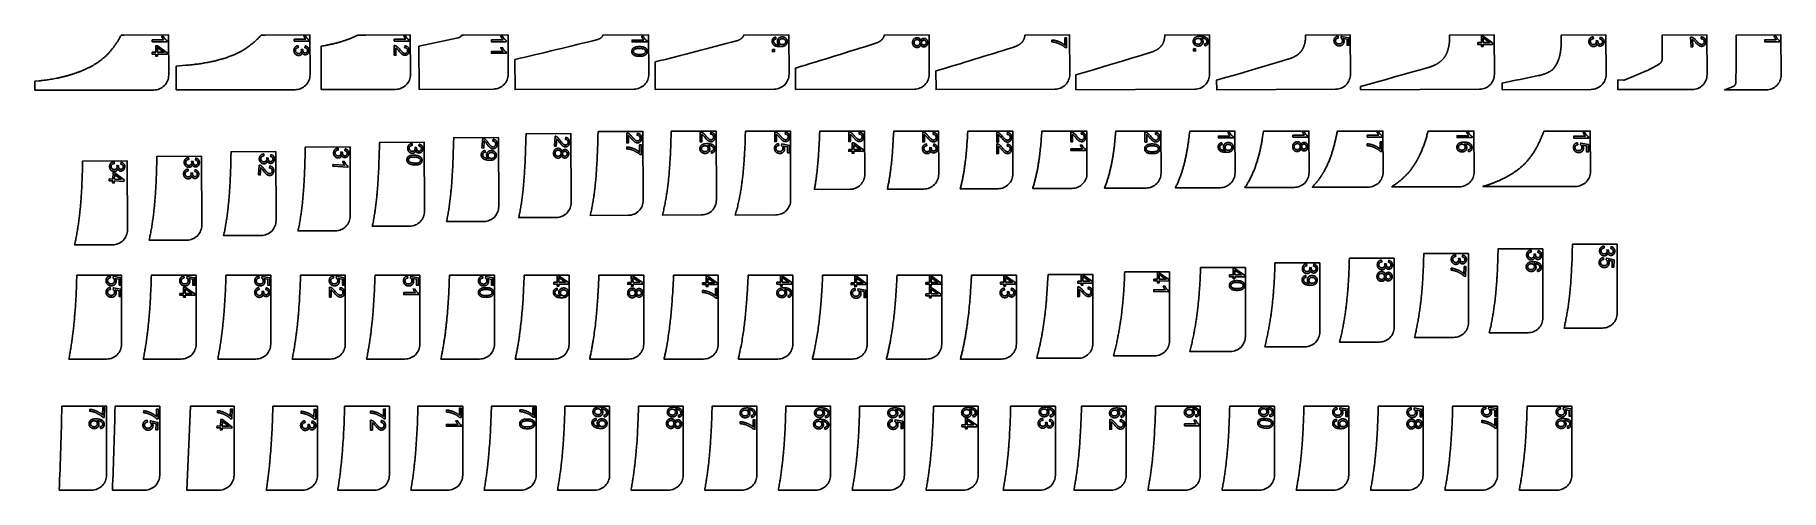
# Model space of a CAD drawing. Extents: x -8894 to -3022, y 6798 to 8329.
import ezdxf

# ---------------------------------------------------------------- set-up
doc = ezdxf.new("R2010")
doc.units = 0
doc.layers.add('LAYER_03', color=7, linetype='CONTINUOUS')
doc.layers.add('STEVILKE', color=7, linetype='CONTINUOUS')

msp = doc.modelspace()

# ---------------------------------------------------------------- linework, layer by layer
at = {"layer": 'LAYER_03'}
for points in [[(-8494.4, 8143.9), (-8894.2, 8143.7), (-8894.3, 8173.2), (-8879.9, 8174.7), (-8876.1, 8175.1), (-8872.3, 8175.5), (-8868.5, 8176), (-8864.7, 8176.5), (-8861, 8176.9), (-8857.2, 8177.5), (-8853.4, 8178), (-8849.7, 8178.5), (-8845, 8179.3), (-8840.4, 8180), (-8835.8, 8180.8), (-8831.2, 8181.6), (-8826.6, 8182.5), (-8822, 8183.4), (-8817.4, 8184.3), (-8815.2, 8184.8), (-8812.9, 8185.3), (-8810.6, 8185.8), (-8808.3, 8186.3), (-8806, 8186.8), (-8803.8, 8187.3), (-8801.5, 8187.9), (-8799.2, 8188.4), (-8797, 8189), (-8794.7, 8189.6), (-8792.4, 8190.1), (-8790.2, 8190.7), (-8787.9, 8191.3), (-8785.7, 8192), (-8783.4, 8192.6), (-8781.2, 8193.2), (-8779, 8193.9), (-8776.7, 8194.5), (-8774.5, 8195.2), (-8772.2, 8195.9), (-8770, 8196.6), (-8767.8, 8197.3), (-8765.6, 8198), (-8763.3, 8198.7), (-8761.1, 8199.5), (-8758.9, 8200.2), (-8756.7, 8201), (-8754.5, 8201.8), (-8752.3, 8202.6), (-8750.1, 8203.4), (-8747.9, 8204.2), (-8745.7, 8205), (-8743.5, 8205.8), (-8741.3, 8206.7), (-8739.1, 8207.6), (-8736.9, 8208.5), (-8734.7, 8209.3), (-8732.6, 8210.3), (-8730.4, 8211.2), (-8728.2, 8212.1), (-8726.1, 8213.1), (-8723.9, 8214), (-8721.8, 8215), (-8719.6, 8216), (-8717.5, 8217), (-8715.4, 8218.1), (-8713.3, 8219.1), (-8711.2, 8220.2), (-8709.1, 8221.2), (-8707, 8222.3), (-8704.9, 8223.4), (-8702.9, 8224.6), (-8700.8, 8225.7), (-8698.8, 8226.8), (-8696.8, 8228), (-8694.8, 8229.2), (-8692.8, 8230.4), (-8690.8, 8231.6), (-8688.8, 8232.9), (-8686.8, 8234.1), (-8684.9, 8235.4), (-8682.9, 8236.7), (-8681, 8238), (-8679.1, 8239.4), (-8677.2, 8240.7), (-8675.3, 8242.1), (-8673.5, 8243.5), (-8671.6, 8245), (-8669.8, 8246.4), (-8667.9, 8247.9), (-8666.1, 8249.4), (-8664.3, 8250.9), (-8662.5, 8252.4), (-8660.8, 8254), (-8659, 8255.6), (-8657.3, 8257.2), (-8655.5, 8258.8), (-8653.8, 8260.5), (-8652.2, 8262.2), (-8650.5, 8263.9), (-8648.8, 8265.6), (-8647.2, 8267.3), (-8645.6, 8269), (-8644, 8270.8), (-8642.5, 8272.5), (-8640.9, 8274.3), (-8639.4, 8276.1), (-8637.9, 8277.9), (-8636.4, 8279.7), (-8634.9, 8281.6), (-8633.4, 8283.4), (-8632, 8285.2), (-8630.5, 8287.1), (-8629.1, 8289), (-8627.7, 8290.9), (-8626.3, 8292.8), (-8625, 8294.7), (-8623.6, 8296.6), (-8622.3, 8298.5), (-8620.9, 8300.4), (-8619.6, 8302.4), (-8618.3, 8304.4), (-8617, 8306.3), (-8615.8, 8308.3), (-8614.5, 8310.3), (-8613.3, 8312.3), (-8612, 8314.3), (-8610.8, 8316.3), (-8609.6, 8318.4), (-8608.4, 8320.4), (-8607.2, 8322.4), (-8606, 8324.5), (-8604.9, 8326.6), (-8603.7, 8328.6), (-8595, 8328.6), (-8445, 8329.3), (-8444.4, 8194.1, -0.415325)], [(-8019.1, 8145), (-8418.9, 8144.8), (-8419.3, 8224.1), (-8408.5, 8225.1), (-8397.8, 8226), (-8387.1, 8227), (-8376.4, 8228), (-8372.6, 8228.3), (-8368.9, 8228.7), (-8365.1, 8229.1), (-8361.3, 8229.5), (-8357.5, 8230), (-8353.8, 8230.4), (-8350, 8230.9), (-8346.2, 8231.4), (-8342.5, 8231.9), (-8338.8, 8232.5), (-8335.1, 8233), (-8331.4, 8233.6), (-8327.6, 8234.2), (-8323.9, 8234.8), (-8320.2, 8235.5), (-8316.5, 8236.1), (-8312.9, 8236.8), (-8309.2, 8237.6), (-8305.5, 8238.3), (-8301.8, 8239.1), (-8298.2, 8239.9), (-8294.5, 8240.7), (-8290.9, 8241.5), (-8287.3, 8242.4), (-8283.6, 8243.3), (-8280, 8244.2), (-8276.4, 8245.2), (-8272.8, 8246.2), (-8269.2, 8247.2), (-8265.6, 8248.2), (-8262.1, 8249.3), (-8258.5, 8250.4), (-8254.9, 8251.5), (-8251.4, 8252.6), (-8247.9, 8253.8), (-8244.4, 8255), (-8240.8, 8256.3), (-8237.3, 8257.6), (-8233.9, 8258.9), (-8232.1, 8259.6), (-8230.4, 8260.3), (-8228.7, 8261), (-8226.9, 8261.7), (-8225.2, 8262.4), (-8223.5, 8263.2), (-8221.8, 8263.9), (-8220.1, 8264.7), (-8218.3, 8265.4), (-8216.6, 8266.2), (-8214.9, 8267), (-8213.2, 8267.8), (-8211.5, 8268.6), (-8209.9, 8269.5), (-8208.2, 8270.3), (-8206.5, 8271.2), (-8204.8, 8272), (-8203.1, 8272.9), (-8201.5, 8273.8), (-8199.8, 8274.7), (-8198.2, 8275.7), (-8196.5, 8276.6), (-8194.9, 8277.6), (-8193.3, 8278.5), (-8191.7, 8279.5), (-8190.1, 8280.5), (-8188.5, 8281.5), (-8187, 8282.5), (-8185.4, 8283.5), (-8183.8, 8284.5), (-8182.3, 8285.6), (-8180.7, 8286.6), (-8179.2, 8287.7), (-8177.7, 8288.8), (-8176.2, 8289.9), (-8174.7, 8291), (-8173.2, 8292.1), (-8171.7, 8293.2), (-8170.3, 8294.4), (-8168.8, 8295.5), (-8167.3, 8296.7), (-8165.9, 8297.9), (-8164.4, 8299), (-8163, 8300.2), (-8161.6, 8301.4), (-8160.2, 8302.6), (-8158.8, 8303.8), (-8157.3, 8305.1), (-8156, 8306.3), (-8154.6, 8307.5), (-8153.2, 8308.8), (-8151.8, 8310), (-8150.4, 8311.3), (-8149.1, 8312.6), (-8147.7, 8313.9), (-8146.4, 8315.2), (-8145, 8316.5), (-8143.7, 8317.8), (-8142.4, 8319.1), (-8141.1, 8320.5), (-8139.8, 8321.8), (-8138.5, 8323.1), (-8137.2, 8324.5), (-8135.9, 8325.9), (-8134.6, 8327.2), (-8133.3, 8328.6), (-8119.7, 8328.6), (-7969.7, 8329.3), (-7969.1, 8195.2, -0.415313)], [(-7681.4, 8146.1), (-7931.2, 8145.9), (-7931.9, 8291.2), (-7926.7, 8292), (-7921.6, 8293), (-7916.5, 8293.9), (-7913.9, 8294.4), (-7911.4, 8294.9), (-7908.8, 8295.4), (-7906.3, 8295.9), (-7903.8, 8296.5), (-7901.2, 8297), (-7898.7, 8297.6), (-7896.1, 8298.2), (-7893.6, 8298.7), (-7891.1, 8299.3), (-7888.4, 8300), (-7885.7, 8300.6), (-7883.1, 8301.3), (-7880.4, 8302), (-7877.8, 8302.7), (-7875.1, 8303.4), (-7872.5, 8304.2), (-7869.9, 8304.9), (-7867.2, 8305.7), (-7864.6, 8306.5), (-7862, 8307.3), (-7859.4, 8308.1), (-7856.8, 8309), (-7854.2, 8309.8), (-7851.6, 8310.7), (-7849, 8311.6), (-7846.4, 8312.5), (-7843.8, 8313.5), (-7841.3, 8314.4), (-7838.7, 8315.4), (-7836.2, 8316.4), (-7833.6, 8317.4), (-7831.1, 8318.5), (-7828.6, 8319.5), (-7826.1, 8320.6), (-7823.5, 8321.7), (-7821, 8322.8), (-7818.6, 8323.9), (-7816.1, 8325.1), (-7813.6, 8326.2), (-7811.1, 8327.4), (-7808.6, 8328.6), (-7782, 8328.6), (-7632, 8329.3), (-7631.4, 8196.3, -0.415282)], [(-7352.3, 8147.1), (-7602.3, 8146), (-7602.9, 8290.9), (-7471, 8319.7, 0.199698), (-7458.1, 8328.6), (-7453.1, 8328.6), (-7303.1, 8329.3), (-7302.5, 8197.3, -0.414214)], [(-6879.6, 8147), (-7279.6, 8145.3), (-7280.1, 8246.3), (-7262.6, 8250.5), (-7245.1, 8254.6), (-7227.7, 8258.8), (-7210.2, 8262.9), (-7192.8, 8267.1), (-7175.3, 8271.3), (-7157.9, 8275.5), (-7140.4, 8279.7), (-7123, 8284), (-7105.5, 8288.2), (-7088.1, 8292.5), (-7070.7, 8296.8), (-7053.3, 8301.1), (-7035.8, 8305.4), (-7018.4, 8309.8), (-7001, 8314.1), (-7000.3, 8314.3), (-6999.6, 8314.5), (-6998.9, 8314.8), (-6998.3, 8315), (-6997.6, 8315.3), (-6996.9, 8315.6), (-6996.3, 8315.9), (-6995.7, 8316.2), (-6995.1, 8316.6), (-6994.4, 8317), (-6993.8, 8317.4), (-6993.2, 8317.8), (-6992.7, 8318.2), (-6992.1, 8318.7), (-6991.5, 8319.1), (-6991, 8319.6), (-6990.5, 8320.1), (-6989.9, 8320.6), (-6989.4, 8321.1), (-6988.9, 8321.6), (-6988.4, 8322.2), (-6987.9, 8322.7), (-6987.5, 8323.3), (-6987, 8323.8), (-6986.5, 8324.4), (-6986.1, 8325), (-6985.7, 8325.5), (-6985.3, 8326.1), (-6984.9, 8326.7), (-6984.5, 8327.4), (-6984.1, 8328), (-6983.8, 8328.6), (-6830.4, 8329.3), (-6829.9, 8197.3, -0.414214)], [(-6407.9, 8147), (-6807.9, 8145.3), (-6808.3, 8238.4), (-6791.2, 8242.7), (-6774.1, 8247.1), (-6757, 8251.4), (-6739.9, 8255.8), (-6722.8, 8260.1), (-6705.7, 8264.5), (-6688.6, 8268.9), (-6671.5, 8273.4), (-6654.4, 8277.8), (-6637.4, 8282.2), (-6620.3, 8286.7), (-6603.2, 8291.2), (-6586.1, 8295.7), (-6569.1, 8300.2), (-6552, 8304.7), (-6535, 8309.3), (-6534, 8309.6), (-6533, 8309.9), (-6532, 8310.2), (-6531.1, 8310.5), (-6530.1, 8310.8), (-6529.1, 8311.2), (-6528.2, 8311.6), (-6527.3, 8312), (-6526.3, 8312.4), (-6525.4, 8312.9), (-6524.5, 8313.4), (-6523.6, 8313.8), (-6522.8, 8314.4), (-6521.9, 8314.9), (-6521, 8315.5), (-6520.2, 8316), (-6519.4, 8316.6), (-6518.6, 8317.3), (-6517.8, 8317.9), (-6517.1, 8318.6), (-6516.7, 8318.9), (-6516.3, 8319.3), (-6516, 8319.6), (-6515.6, 8320), (-6515.3, 8320.4), (-6515, 8320.8), (-6514.6, 8321.1), (-6514.3, 8321.5), (-6514, 8321.9), (-6513.7, 8322.3), (-6513.4, 8322.8), (-6513.1, 8323.2), (-6512.9, 8323.6), (-6512.6, 8324), (-6512.3, 8324.5), (-6512.1, 8324.9), (-6511.8, 8325.4), (-6511.6, 8325.8), (-6511.4, 8326.3), (-6511.2, 8326.7), (-6511, 8327.2), (-6510.8, 8327.7), (-6510.6, 8328.1), (-6510.4, 8328.6), (-6358.7, 8329.3), (-6358.2, 8197.2, -0.414215)], [(-5936.4, 8146.9), (-6336.3, 8145.2), (-6336.7, 8217.5), (-6320, 8222.6), (-6303.3, 8227.7), (-6286.6, 8232.8), (-6269.9, 8237.9), (-6253.2, 8243.1), (-6236.6, 8248.2), (-6219.9, 8253.4), (-6203.2, 8258.5), (-6186.6, 8263.7), (-6169.9, 8268.9), (-6153.2, 8274.1), (-6136.6, 8279.3), (-6119.9, 8284.5), (-6103.3, 8289.7), (-6086.6, 8295), (-6070, 8300.2), (-6068.7, 8300.7), (-6067.3, 8301.1), (-6066, 8301.6), (-6064.7, 8302.1), (-6063.3, 8302.6), (-6062, 8303.1), (-6060.7, 8303.7), (-6059.5, 8304.2), (-6058.2, 8304.8), (-6056.9, 8305.4), (-6055.7, 8306.1), (-6054.4, 8306.8), (-6053.8, 8307.1), (-6053.2, 8307.5), (-6052.6, 8307.9), (-6052, 8308.3), (-6051.4, 8308.7), (-6050.8, 8309.1), (-6050.3, 8309.5), (-6049.7, 8309.9), (-6049.1, 8310.3), (-6048.6, 8310.8), (-6048, 8311.2), (-6047.5, 8311.7), (-6047, 8312.2), (-6046.5, 8312.7), (-6046, 8313.2), (-6045.5, 8313.7), (-6045, 8314.2), (-6044.5, 8314.7), (-6044.1, 8315.3), (-6043.6, 8315.8), (-6043.2, 8316.4), (-6042.8, 8316.9), (-6042.4, 8317.5), (-6042, 8318.1), (-6041.6, 8318.7), (-6041.3, 8319.3), (-6041, 8319.9), (-6040.6, 8320.6), (-6040.3, 8321.2), (-6040.1, 8321.9), (-6039.8, 8322.5), (-6039.5, 8323.2), (-6039.3, 8323.8), (-6039, 8324.5), (-6038.8, 8325.2), (-6038.6, 8325.9), (-6038.4, 8326.5), (-6038.3, 8327.2), (-6038.1, 8327.9), (-6038, 8328.6), (-5887.1, 8329.3), (-5886.6, 8197.1, -0.414243)], [(-5463.9, 8146.8), (-5863.9, 8145.1), (-5864.2, 8208), (-5848, 8212.9), (-5831.8, 8217.8), (-5815.6, 8222.7), (-5799.4, 8227.6), (-5783.2, 8232.5), (-5767, 8237.5), (-5750.8, 8242.4), (-5734.6, 8247.4), (-5718.5, 8252.4), (-5702.3, 8257.3), (-5686.1, 8262.3), (-5669.9, 8267.3), (-5653.8, 8272.3), (-5637.6, 8277.3), (-5621.4, 8282.4), (-5605.3, 8287.4), (-5603.5, 8288), (-5601.6, 8288.6), (-5599.8, 8289.3), (-5598, 8289.9), (-5596.2, 8290.6), (-5594.5, 8291.4), (-5593.6, 8291.8), (-5592.7, 8292.1), (-5591.8, 8292.6), (-5591, 8293), (-5590.1, 8293.4), (-5589.3, 8293.8), (-5588.4, 8294.3), (-5587.6, 8294.7), (-5586.7, 8295.2), (-5585.9, 8295.7), (-5585.1, 8296.2), (-5584.3, 8296.7), (-5583.4, 8297.2), (-5582.6, 8297.8), (-5581.9, 8298.3), (-5581.1, 8298.9), (-5580.3, 8299.5), (-5579.5, 8300.1), (-5578.8, 8300.7), (-5578.1, 8301.3), (-5577.3, 8302), (-5576.6, 8302.7), (-5576, 8303.3), (-5575.3, 8304), (-5574.7, 8304.8), (-5574, 8305.5), (-5573.4, 8306.2), (-5572.8, 8307), (-5572.2, 8307.8), (-5571.7, 8308.6), (-5571.2, 8309.4), (-5570.6, 8310.2), (-5570.2, 8311.1), (-5569.7, 8311.9), (-5569.3, 8312.8), (-5568.8, 8313.7), (-5568.4, 8314.5), (-5568.1, 8315.4), (-5567.7, 8316.3), (-5567.4, 8317.2), (-5567.1, 8318.2), (-5566.8, 8319.1), (-5566.5, 8320), (-5566.3, 8320.9), (-5566.1, 8321.9), (-5565.9, 8322.8), (-5565.7, 8323.8), (-5565.5, 8324.8), (-5565.4, 8325.7), (-5565.2, 8326.7), (-5565.1, 8327.7), (-5565, 8328.6), (-5414.7, 8329.3), (-5414.1, 8197, -0.41422)], [(-4993.7, 8146.7), (-5393.6, 8145), (-5393.9, 8194.5), (-5362.6, 8203.8), (-5331.3, 8213.1), (-5300, 8222.5), (-5268.8, 8231.9), (-5237.6, 8241.3), (-5206.3, 8250.7), (-5175.1, 8260.2), (-5143.9, 8269.8), (-5142.7, 8270.2), (-5141.4, 8270.6), (-5140.2, 8271), (-5139, 8271.4), (-5137.7, 8271.8), (-5136.5, 8272.3), (-5135.3, 8272.7), (-5134.1, 8273.2), (-5132.9, 8273.7), (-5131.7, 8274.2), (-5130.5, 8274.7), (-5129.4, 8275.2), (-5128.2, 8275.8), (-5127, 8276.3), (-5125.9, 8276.9), (-5124.7, 8277.5), (-5123.6, 8278.1), (-5122.5, 8278.8), (-5121.4, 8279.4), (-5120.3, 8280.1), (-5119.2, 8280.8), (-5118.1, 8281.5), (-5117, 8282.3), (-5116, 8283), (-5114.9, 8283.8), (-5113.9, 8284.6), (-5112.9, 8285.5), (-5111.9, 8286.3), (-5110.9, 8287.2), (-5110, 8288.1), (-5109.1, 8289.1), (-5108.2, 8290), (-5107.3, 8291), (-5106.5, 8292), (-5105.7, 8293), (-5104.9, 8294.1), (-5104.1, 8295.1), (-5103.4, 8296.2), (-5102.7, 8297.3), (-5102, 8298.5), (-5101.4, 8299.6), (-5100.8, 8300.8), (-5100.2, 8301.9), (-5099.7, 8303.1), (-5099.2, 8304.3), (-5098.7, 8305.5), (-5098.2, 8306.8), (-5097.8, 8308), (-5097.4, 8309.2), (-5097.1, 8310.5), (-5096.7, 8311.8), (-5096.4, 8313), (-5096.1, 8314.3), (-5095.9, 8315.6), (-5095.6, 8316.9), (-5095.4, 8318.2), (-5095.2, 8319.5), (-5095.1, 8320.8), (-5094.9, 8322.1), (-5094.8, 8323.4), (-5094.7, 8324.7), (-5094.6, 8326), (-5094.6, 8327.3), (-5094.5, 8328.6), (-4944.4, 8329.3), (-4943.9, 8196.9, -0.414223)], [(-4520, 8146.6), (-4920, 8144.9), (-4920.2, 8177.1), (-4890.2, 8185.7), (-4860.1, 8194.4), (-4830.1, 8203.2), (-4800.2, 8212), (-4770.2, 8220.8), (-4740.2, 8229.6), (-4710.2, 8238.4), (-4680.3, 8247.3), (-4678.7, 8247.8), (-4677, 8248.3), (-4675.4, 8248.9), (-4673.9, 8249.4), (-4672.3, 8250), (-4670.7, 8250.5), (-4669.1, 8251.1), (-4667.6, 8251.8), (-4666, 8252.4), (-4664.5, 8253.1), (-4663, 8253.8), (-4661.5, 8254.5), (-4660, 8255.3), (-4658.5, 8256), (-4657.1, 8256.8), (-4655.6, 8257.7), (-4654.2, 8258.5), (-4652.7, 8259.4), (-4651.3, 8260.3), (-4649.9, 8261.3), (-4648.6, 8262.3), (-4647.9, 8262.8), (-4647.2, 8263.3), (-4646.5, 8263.8), (-4645.9, 8264.4), (-4645.2, 8264.9), (-4644.6, 8265.5), (-4643.9, 8266), (-4643.3, 8266.6), (-4642.7, 8267.1), (-4642.1, 8267.7), (-4641.5, 8268.3), (-4640.9, 8268.9), (-4640.3, 8269.5), (-4639.7, 8270.1), (-4639.1, 8270.7), (-4638.5, 8271.4), (-4638, 8272), (-4637.4, 8272.6), (-4636.9, 8273.3), (-4636.4, 8273.9), (-4635.8, 8274.6), (-4635.3, 8275.3), (-4634.8, 8275.9), (-4634.3, 8276.6), (-4633.8, 8277.3), (-4633.4, 8278), (-4632.9, 8278.7), (-4632.4, 8279.4), (-4632, 8280.2), (-4631.5, 8280.9), (-4631.1, 8281.6), (-4630.7, 8282.4), (-4630.3, 8283.1), (-4629.9, 8283.9), (-4629.5, 8284.6), (-4629.1, 8285.4), (-4628.7, 8286.1), (-4628.4, 8286.9), (-4628, 8287.7), (-4627.7, 8288.5), (-4627.4, 8289.2), (-4627, 8290), (-4626.7, 8290.8), (-4626.4, 8291.6), (-4625.9, 8293.2), (-4625.3, 8294.8), (-4624.8, 8296.4), (-4624.3, 8298), (-4623.9, 8299.7), (-4623.5, 8301.5), (-4623.1, 8303.2), (-4622.7, 8305), (-4622.4, 8306.8), (-4622.1, 8308.6), (-4621.9, 8310.4), (-4621.6, 8312.2), (-4621.5, 8314), (-4621.3, 8315.9), (-4621.2, 8317.7), (-4621.1, 8319.5), (-4621, 8321.3), (-4620.9, 8323.1), (-4620.9, 8325), (-4620.9, 8326.8), (-4620.9, 8328.6), (-4470.8, 8329.3), (-4470.2, 8196.8, -0.414227)], [(-4035.9, 8146.4), (-4435.9, 8144.7), (-4436, 8155.6), (-4407.4, 8163.6), (-4378.8, 8171.6), (-4350.2, 8179.6), (-4321.6, 8187.7), (-4293, 8195.7), (-4264.4, 8203.8), (-4235.9, 8212), (-4207.3, 8220.1), (-4205.3, 8220.7), (-4203.3, 8221.3), (-4201.3, 8222), (-4199.3, 8222.6), (-4197.3, 8223.3), (-4195.4, 8224.1), (-4193.4, 8224.8), (-4191.5, 8225.6), (-4189.6, 8226.4), (-4187.7, 8227.3), (-4185.8, 8228.2), (-4184.9, 8228.6), (-4184, 8229.1), (-4183, 8229.6), (-4182.1, 8230.1), (-4181.2, 8230.6), (-4180.3, 8231.1), (-4179.4, 8231.6), (-4178.5, 8232.1), (-4177.6, 8232.6), (-4176.7, 8233.2), (-4175.8, 8233.8), (-4175, 8234.3), (-4174.1, 8234.9), (-4173.2, 8235.5), (-4172.4, 8236.1), (-4171.5, 8236.7), (-4170.6, 8237.4), (-4169.8, 8238), (-4169, 8238.6), (-4168.1, 8239.3), (-4167.3, 8240), (-4166.5, 8240.7), (-4165.7, 8241.3), (-4164.9, 8242), (-4164.2, 8242.8), (-4163.4, 8243.5), (-4162.6, 8244.2), (-4161.9, 8244.9), (-4161.2, 8245.7), (-4160.4, 8246.5), (-4159.7, 8247.2), (-4159, 8248), (-4158.3, 8248.8), (-4157.7, 8249.6), (-4157, 8250.4), (-4156.3, 8251.2), (-4155.7, 8252.1), (-4155.1, 8252.9), (-4154.4, 8253.7), (-4153.8, 8254.6), (-4153.2, 8255.5), (-4152.6, 8256.3), (-4152.1, 8257.2), (-4151.5, 8258.1), (-4150.9, 8259), (-4150.4, 8259.9), (-4149.9, 8260.9), (-4149.4, 8261.8), (-4148.9, 8262.7), (-4148.4, 8263.6), (-4147.9, 8264.6), (-4147.4, 8265.5), (-4147, 8266.5), (-4146.5, 8267.4), (-4146.1, 8268.4), (-4145.7, 8269.4), (-4145.3, 8270.3), (-4144.9, 8271.3), (-4144.5, 8272.3), (-4144.1, 8273.3), (-4143.8, 8274.3), (-4143.4, 8275.3), (-4143.1, 8276.3), (-4142.8, 8277.3), (-4142.4, 8278.3), (-4142.1, 8279.3), (-4141.8, 8280.3), (-4141.5, 8281.3), (-4141.3, 8282.3), (-4141, 8283.4), (-4140.5, 8285.4), (-4140, 8287.5), (-4139.8, 8288.8), (-4139.5, 8290), (-4139.3, 8291.3), (-4139, 8292.6), (-4138.8, 8293.8), (-4138.6, 8295.1), (-4138.4, 8296.4), (-4138.2, 8297.7), (-4138.1, 8298.9), (-4137.9, 8300.2), (-4137.8, 8301.5), (-4137.6, 8302.8), (-4137.5, 8304.1), (-4137.4, 8305.3), (-4137.3, 8306.6), (-4137.2, 8307.9), (-4137, 8310.5), (-4136.9, 8313.1), (-4136.8, 8315.7), (-4136.8, 8318.2), (-4136.8, 8320.8), (-4136.8, 8323.4), (-4136.8, 8326), (-4136.9, 8328.6), (-3986.7, 8329.3), (-3986.1, 8196.6, -0.414232)], [(-3660.3, 8146.1), (-3960.2, 8145), (-3960.3, 8167.1, -0.000709), (-3838.3, 8192.4), (-3836.8, 8192.7), (-3835.4, 8193), (-3834, 8193.3), (-3832.5, 8193.7), (-3831.1, 8194), (-3829.7, 8194.4), (-3828.3, 8194.7), (-3826.9, 8195.1), (-3825.5, 8195.5), (-3824.1, 8195.9), (-3822.7, 8196.4), (-3821.3, 8196.8), (-3819.9, 8197.3), (-3818.5, 8197.7), (-3817.1, 8198.2), (-3815.7, 8198.7), (-3814.4, 8199.2), (-3813, 8199.8), (-3811.6, 8200.3), (-3810.3, 8200.9), (-3809, 8201.4), (-3807.6, 8202), (-3806.3, 8202.7), (-3805, 8203.3), (-3803.6, 8204), (-3802.3, 8204.6), (-3801, 8205.3), (-3799.7, 8206), (-3798.4, 8206.8), (-3797.2, 8207.5), (-3795.9, 8208.3), (-3794.7, 8209.1), (-3794.1, 8209.5), (-3793.5, 8209.9), (-3793, 8210.3), (-3792.4, 8210.7), (-3792.1, 8211), (-3791.8, 8211.3), (-3791.2, 8211.8), (-3790.6, 8212.4), (-3790, 8213), (-3788.9, 8214.3), (-3787.7, 8215.6), (-3786.7, 8216.9), (-3785.6, 8218.3), (-3784.5, 8219.6), (-3783.5, 8221), (-3782.5, 8222.4), (-3781.6, 8223.8), (-3780.6, 8225.2), (-3779.7, 8226.6), (-3778.8, 8228.1), (-3777.9, 8229.6), (-3777.1, 8231), (-3776.3, 8232.6), (-3775.5, 8234.1), (-3774.7, 8235.6), (-3774, 8237.2), (-3773.3, 8238.7), (-3772.6, 8240.3), (-3771.9, 8241.9), (-3771.3, 8243.5), (-3770.7, 8245.1), (-3770.1, 8246.7), (-3769.6, 8248.3), (-3769, 8249.9), (-3768.5, 8251.5), (-3768, 8253.2), (-3767.6, 8254.8), (-3767.1, 8256.4), (-3766.7, 8258.1), (-3766.3, 8259.7), (-3765.9, 8261.4), (-3765.6, 8263.1), (-3765.2, 8264.7), (-3764.9, 8266.4), (-3764.6, 8268.1), (-3764.3, 8269.8), (-3764, 8271.5), (-3763.7, 8273.2), (-3763.5, 8274.9), (-3763.3, 8276.6), (-3763, 8278.3), (-3762.8, 8280), (-3762.7, 8281.7), (-3762.5, 8283.4), (-3762.3, 8285.1), (-3762.2, 8286.8), (-3762, 8288.5), (-3761.9, 8290.2), (-3761.8, 8291.9), (-3761.7, 8293.6), (-3761.6, 8295.4), (-3761.4, 8298.8), (-3761.3, 8302.2), (-3761.2, 8305.6), (-3761.1, 8309.1), (-3761.1, 8312.5), (-3761.1, 8315.9), (-3761.1, 8328.6), (-3611, 8329.3), (-3610.4, 8196.3, -0.414422)], [(-3320.8, 8145.3), (-3570.6, 8145.2), (-3570.8, 8177.7), (-3551.6, 8176.8), (-3551.4, 8176.8), (-3551.2, 8176.8), (-3551.1, 8176.8), (-3550.9, 8176.9), (-3550.8, 8176.9), (-3550.6, 8176.9), (-3550.4, 8176.9), (-3550.3, 8176.9), (-3550.1, 8177), (-3550, 8177), (-3549.8, 8177), (-3549.7, 8177.1), (-3549.5, 8177.1), (-3549.4, 8177.2), (-3549.2, 8177.2), (-3517.6, 8190.5), (-3486, 8203.7), (-3482.3, 8205.3), (-3478.7, 8206.8), (-3475, 8208.5), (-3471.4, 8210.1), (-3467.7, 8211.8), (-3465.9, 8212.6), (-3464.1, 8213.5), (-3462.3, 8214.4), (-3460.5, 8215.3), (-3458.7, 8216.1), (-3457, 8217), (-3455.2, 8218), (-3453.4, 8218.9), (-3451.6, 8219.8), (-3449.9, 8220.8), (-3448.1, 8221.7), (-3446.4, 8222.7), (-3444.7, 8223.7), (-3442.9, 8224.7), (-3441.2, 8225.7), (-3439.5, 8226.7), (-3437.8, 8227.8), (-3436.1, 8228.9), (-3434.4, 8230), (-3432.8, 8231.1), (-3431.1, 8232.2), (-3429.2, 8233.5), (-3429, 8233.7), (-3428.7, 8233.9), (-3428.5, 8234.1), (-3428.3, 8234.3), (-3428, 8234.5), (-3427.8, 8234.7), (-3427.6, 8234.9), (-3427.4, 8235.1), (-3427.2, 8235.3), (-3427, 8235.5), (-3426.8, 8235.7), (-3426.6, 8236), (-3426.4, 8236.2), (-3426.2, 8236.4), (-3426, 8236.7), (-3425.7, 8237.1), (-3425.4, 8237.6), (-3425, 8238.1), (-3424.7, 8238.6), (-3424.4, 8239.2), (-3424.2, 8239.7), (-3423.9, 8240.2), (-3423.7, 8240.8), (-3423.5, 8241.3), (-3423.3, 8241.9), (-3423.1, 8242.4), (-3422.9, 8243), (-3422.7, 8243.6), (-3422.6, 8244.2), (-3422.4, 8244.8), (-3422.3, 8245.3), (-3422.2, 8245.9), (-3422.1, 8246.5), (-3422.1, 8247.1), (-3422, 8247.7), (-3422, 8248.3), (-3421.9, 8248.9), (-3421.9, 8249.5), (-3421.9, 8250.1), (-3421.7, 8269.7), (-3421.6, 8289.4), (-3421.6, 8309), (-3421.5, 8328.6), (-3271.4, 8329.3), (-3270.9, 8195.5, -0.415379)], [(-3071.9, 8144.2), (-3211.1, 8144.2), (-3183.1, 8155.8), (-3182.9, 8155.9), (-3182.6, 8156), (-3182.3, 8156.1), (-3182.1, 8156.3), (-3181.8, 8156.4), (-3181.6, 8156.5), (-3181.4, 8156.7), (-3181.1, 8156.8), (-3180.9, 8157), (-3180.6, 8157.2), (-3180.4, 8157.3), (-3180.2, 8157.5), (-3180, 8157.7), (-3179.7, 8157.8), (-3179.5, 8158), (-3179.3, 8158.2), (-3179.1, 8158.4), (-3178.9, 8158.6), (-3178.7, 8158.8), (-3178.5, 8159), (-3178.3, 8159.2), (-3178.1, 8159.4), (-3177.9, 8159.6), (-3177.7, 8159.8), (-3177.5, 8160), (-3177.3, 8160.2), (-3177.2, 8160.5), (-3177, 8160.7), (-3176.8, 8160.9), (-3176.7, 8161.1), (-3176.5, 8161.4), (-3176.4, 8161.6), (-3176.2, 8161.9), (-3176.1, 8162.1), (-3175.9, 8162.3), (-3175.8, 8162.6), (-3175.7, 8162.8), (-3175.5, 8163.1), (-3175.4, 8163.3), (-3175.3, 8163.6), (-3175.2, 8163.9), (-3175.1, 8164.1), (-3175, 8164.4), (-3174.9, 8164.6), (-3174.8, 8164.9), (-3174.7, 8165.2), (-3174.6, 8165.5), (-3174.5, 8165.7), (-3174.5, 8166), (-3174.4, 8166.3), (-3174.3, 8166.5), (-3174.3, 8166.8), (-3174.2, 8167.1), (-3174.2, 8167.4), (-3174.1, 8167.7), (-3174.1, 8167.9), (-3174, 8168.2), (-3174, 8168.5), (-3174, 8168.8), (-3174, 8169.1), (-3173.9, 8169.4), (-3173.9, 8169.6), (-3173.7, 8189.8), (-3173.4, 8209.6), (-3173.2, 8229.4), (-3173.1, 8249.3), (-3172.9, 8269.1), (-3172.8, 8288.9), (-3172.8, 8308.8), (-3172.7, 8328.6), (-3022.5, 8329.3), (-3021.9, 8194.5, -0.415379)], [(-7140.8, 7715.1), (-7267.1, 7714.6), (-7266.2, 7719), (-7265.3, 7723.3), (-7264.5, 7727.7), (-7263.6, 7732.1), (-7262.8, 7736.4), (-7262, 7740.8), (-7261.2, 7745.2), (-7260.5, 7749.5), (-7259.8, 7753.9), (-7259.1, 7758.3), (-7258.4, 7762.7), (-7257.8, 7767.1), (-7257.1, 7771.5), (-7256.5, 7775.8), (-7255.9, 7780.2), (-7255.4, 7784.6), (-7254.8, 7789), (-7254.3, 7793.4), (-7253.8, 7797.8), (-7253.3, 7802.2), (-7252.8, 7806.6), (-7252.4, 7811), (-7251.9, 7815.4), (-7251.5, 7819.8), (-7251.1, 7824.2), (-7250.7, 7828.6), (-7250.4, 7833), (-7250, 7837.5), (-7249.6, 7841.9), (-7249.3, 7846.3), (-7249, 7850.7), (-7248.7, 7855.1), (-7248.4, 7859.5), (-7248.1, 7863.9), (-7247.8, 7868.3), (-7247.5, 7872.8), (-7247, 7881.6), (-7246.6, 7890.4), (-7246.1, 7899.3), (-7245.7, 7908.1), (-7245.4, 7917), (-7245, 7925.8), (-7244.7, 7934.7), (-7244.4, 7943.6), (-7244.1, 7952.4), (-7243.8, 7961.3), (-7243.2, 7979), (-7242.6, 7996.7), (-7092, 7997.3), (-7091.1, 7765.3, -0.414214)], [(-6898.4, 7722.4), (-7026.6, 7721.9), (-7025.6, 7726.2), (-7024.6, 7730.6), (-7023.7, 7734.9), (-7022.8, 7739.3), (-7021.9, 7743.7), (-7021.1, 7748), (-7020.2, 7752.4), (-7019.4, 7756.8), (-7018.7, 7761.1), (-7017.9, 7765.5), (-7017.2, 7769.9), (-7016.5, 7774.3), (-7015.8, 7778.7), (-7015.2, 7783), (-7014.5, 7787.4), (-7013.9, 7791.8), (-7013.3, 7796.2), (-7012.8, 7800.6), (-7012.2, 7805), (-7011.7, 7809.4), (-7011.2, 7813.8), (-7010.7, 7818.2), (-7010.2, 7822.6), (-7009.8, 7827), (-7009.3, 7831.4), (-7008.9, 7835.8), (-7008.5, 7840.2), (-7008.1, 7844.6), (-7007.8, 7849), (-7007.4, 7853.5), (-7007, 7857.9), (-7006.7, 7862.3), (-7006.4, 7866.7), (-7006.1, 7871.1), (-7005.8, 7875.5), (-7005.5, 7880), (-7005.2, 7884.4), (-7005, 7888.8), (-7004.4, 7897.7), (-7004, 7906.5), (-7003.5, 7915.4), (-7003.1, 7924.2), (-7002.8, 7933.1), (-7002.4, 7941.9), (-7002.1, 7950.8), (-7001.7, 7959.7), (-7001.4, 7968.5), (-7000.8, 7986.2), (-7000.2, 8004), (-6849.6, 8004.6), (-6848.6, 7772.6, -0.414214)], [(-6652.3, 7723.8), (-6784.1, 7723.2), (-6783, 7727.6), (-6781.9, 7731.9), (-6780.8, 7736.3), (-6779.8, 7740.6), (-6778.8, 7745), (-6777.9, 7749.3), (-6776.9, 7753.7), (-6776, 7758), (-6775.1, 7762.4), (-6774.3, 7766.8), (-6773.5, 7771.1), (-6772.7, 7775.5), (-6771.9, 7779.9), (-6771.2, 7784.3), (-6770.5, 7788.6), (-6769.8, 7793), (-6769.1, 7797.4), (-6768.5, 7801.8), (-6767.8, 7806.2), (-6767.2, 7810.6), (-6766.7, 7815), (-6766.1, 7819.4), (-6765.6, 7823.8), (-6765, 7828.2), (-6764.5, 7832.6), (-6764.1, 7837), (-6763.6, 7841.4), (-6763.1, 7845.8), (-6762.7, 7850.2), (-6762.3, 7854.6), (-6761.9, 7859.1), (-6761.5, 7863.5), (-6761.1, 7867.9), (-6760.8, 7872.3), (-6760.4, 7876.7), (-6760.1, 7881.2), (-6759.8, 7885.6), (-6759.5, 7890), (-6759.2, 7894.4), (-6758.9, 7898.9), (-6758.6, 7903.3), (-6758.4, 7907.7), (-6757.9, 7916.6), (-6757.4, 7925.5), (-6757, 7934.3), (-6756.6, 7943.2), (-6756.2, 7952.1), (-6755.8, 7961), (-6755.5, 7969.8), (-6755.2, 7978.7), (-6754.8, 7987.6), (-6754.2, 8005.4), (-6603.5, 8006), (-6602.5, 7774, -0.414214)], [(-6402.6, 7723.8), (-6539.2, 7723.2), (-6537.9, 7727.5), (-6536.7, 7731.8), (-6535.5, 7736.2), (-6534.3, 7740.5), (-6533.1, 7744.8), (-6532, 7749.2), (-6530.9, 7753.5), (-6529.9, 7757.9), (-6528.9, 7762.2), (-6527.9, 7766.6), (-6527, 7770.9), (-6526, 7775.3), (-6525.1, 7779.6), (-6524.3, 7784), (-6523.5, 7788.4), (-6522.6, 7792.8), (-6521.9, 7797.1), (-6521.1, 7801.5), (-6520.4, 7805.9), (-6519.7, 7810.3), (-6519, 7814.7), (-6518.3, 7819.1), (-6517.7, 7823.5), (-6517.1, 7827.9), (-6516.5, 7832.3), (-6516, 7836.7), (-6515.4, 7841.1), (-6514.9, 7845.5), (-6514.4, 7849.9), (-6513.9, 7854.3), (-6513.4, 7858.8), (-6513, 7863.2), (-6512.5, 7867.6), (-6512.1, 7872), (-6511.7, 7876.4), (-6511.3, 7880.9), (-6510.9, 7885.3), (-6510.6, 7889.7), (-6510.2, 7894.2), (-6509.9, 7898.6), (-6509.6, 7903), (-6509.3, 7907.5), (-6509, 7911.9), (-6508.7, 7916.4), (-6508.4, 7920.8), (-6508.1, 7925.2), (-6507.6, 7934.1), (-6507.2, 7943), (-6506.7, 7951.9), (-6506.3, 7960.8), (-6505.9, 7969.7), (-6505.6, 7978.6), (-6505.2, 7987.5), (-6504.5, 8005.4), (-6503.8, 8005.4), (-6353.8, 8006), (-6352.8, 7774, -0.414214)], [(-6153.5, 7809.9), (-6272.9, 7809.8), (-6272.3, 7812.9), (-6271.8, 7815.9), (-6271.2, 7818.9), (-6270.7, 7822), (-6270.2, 7825), (-6269.7, 7828), (-6269.2, 7831.1), (-6268.8, 7834.1), (-6268.3, 7837.1), (-6267.8, 7840.2), (-6267.4, 7843.2), (-6267, 7846.3), (-6266.6, 7849.3), (-6266.2, 7852.3), (-6265.8, 7855.4), (-6265.4, 7858.4), (-6264.7, 7864.5), (-6264, 7870.6), (-6263.3, 7876.7), (-6262.7, 7882.8), (-6262.1, 7888.9), (-6261.5, 7895.1), (-6261, 7901.2), (-6260.5, 7907.3), (-6260, 7913.4), (-6259.5, 7919.5), (-6259.1, 7925.6), (-6258.7, 7931.8), (-6258.3, 7937.9), (-6257.9, 7944), (-6257.6, 7950.1), (-6257.2, 7956.3), (-6256.9, 7962.4), (-6256.6, 7968.5), (-6256.3, 7974.7), (-6256, 7980.8), (-6255.5, 7993.1), (-6255, 8005.4), (-6254.2, 8005.4), (-6104.2, 8006), (-6103.5, 7860.1, -0.415398)], [(-5904.8, 7810.9), (-6027.4, 7810.9), (-6026.7, 7813.9), (-6026.1, 7816.9), (-6025.5, 7819.9), (-6024.9, 7822.9), (-6024.3, 7825.9), (-6023.7, 7828.9), (-6023.1, 7832), (-6022.6, 7835), (-6022, 7838), (-6021.5, 7841), (-6021, 7844), (-6020.5, 7847), (-6020, 7850.1), (-6019.5, 7853.1), (-6019.1, 7856.1), (-6018.6, 7859.1), (-6018.2, 7862.2), (-6017.7, 7865.2), (-6017.3, 7868.2), (-6016.9, 7871.2), (-6016.5, 7874.3), (-6016.1, 7877.3), (-6015.4, 7883.4), (-6014.7, 7889.5), (-6014, 7895.5), (-6013.4, 7901.6), (-6012.8, 7907.7), (-6012.2, 7913.8), (-6011.7, 7919.9), (-6011.1, 7926), (-6010.7, 7932.1), (-6010.2, 7938.2), (-6009.8, 7944.3), (-6009.3, 7950.4), (-6009, 7956.5), (-6008.6, 7962.6), (-6008.2, 7968.7), (-6007.9, 7974.8), (-6007.6, 7980.9), (-6006.9, 7993.1), (-6006.3, 8005.4), (-6005.4, 8005.4), (-5855.4, 8006), (-5854.8, 7861.2, -0.415391)], [(-5655.4, 7812), (-5782.3, 7812), (-5781.5, 7815), (-5780.8, 7817.9), (-5780, 7820.9), (-5779.3, 7823.9), (-5778.6, 7826.9), (-5777.9, 7829.8), (-5777.2, 7832.8), (-5776.6, 7835.8), (-5775.9, 7838.8), (-5775.3, 7841.8), (-5774.7, 7844.8), (-5774.1, 7847.8), (-5773.5, 7850.8), (-5773, 7853.8), (-5772.4, 7856.8), (-5771.9, 7859.8), (-5771.3, 7862.8), (-5770.8, 7865.8), (-5770.3, 7868.8), (-5769.8, 7871.8), (-5769.3, 7874.8), (-5768.9, 7877.8), (-5768.4, 7880.8), (-5768, 7883.9), (-5767.6, 7886.9), (-5767.1, 7889.9), (-5766.7, 7892.9), (-5766.3, 7895.9), (-5765.9, 7899), (-5765.6, 7902), (-5764.8, 7908), (-5764.1, 7914.1), (-5763.5, 7920.2), (-5762.9, 7926.2), (-5762.3, 7932.3), (-5761.7, 7938.4), (-5761.2, 7944.4), (-5760.7, 7950.5), (-5760.2, 7956.6), (-5759.8, 7962.7), (-5759.3, 7968.8), (-5758.9, 7974.9), (-5758.5, 7981), (-5758.2, 7987.1), (-5757.8, 7993.2), (-5757.1, 8005.4), (-5756, 8005.4), (-5606.1, 8006), (-5605.4, 7862.2, -0.415384)], [(-5406.2, 7813.1), (-5538.7, 7813.1), (-5537.8, 7816), (-5536.9, 7818.9), (-5536, 7821.9), (-5535.1, 7824.8), (-5534.3, 7827.8), (-5533.4, 7830.7), (-5532.6, 7833.7), (-5531.8, 7836.6), (-5531.1, 7839.6), (-5530.3, 7842.5), (-5529.6, 7845.5), (-5528.8, 7848.5), (-5528.1, 7851.4), (-5527.5, 7854.4), (-5526.8, 7857.4), (-5526.1, 7860.3), (-5525.5, 7863.3), (-5524.9, 7866.3), (-5524.3, 7869.3), (-5523.7, 7872.3), (-5523.1, 7875.3), (-5522.5, 7878.3), (-5522, 7881.2), (-5521.4, 7884.2), (-5520.9, 7887.2), (-5520.4, 7890.2), (-5519.9, 7893.2), (-5519.4, 7896.2), (-5518.9, 7899.3), (-5518.5, 7902.3), (-5518, 7905.3), (-5517.6, 7908.3), (-5517.1, 7911.3), (-5516.7, 7914.3), (-5516.3, 7917.3), (-5515.9, 7920.3), (-5515.5, 7923.4), (-5515.2, 7926.4), (-5514.4, 7932.4), (-5513.8, 7938.5), (-5513.1, 7944.5), (-5512.5, 7950.6), (-5511.9, 7956.7), (-5511.4, 7962.8), (-5510.8, 7968.8), (-5510.3, 7974.9), (-5509.8, 7981), (-5509.4, 7987.1), (-5508.9, 7993.2), (-5508.5, 7999.3), (-5508.1, 8005.4), (-5506.8, 8005.4), (-5356.8, 8006), (-5356.2, 7863.3, -0.415377)], [(-5157.1, 7814.2), (-5297.2, 7814.1), (-5296.1, 7817), (-5295, 7819.9), (-5293.9, 7822.8), (-5292.8, 7825.7), (-5291.8, 7828.6), (-5290.8, 7831.5), (-5289.8, 7834.4), (-5288.8, 7837.3), (-5287.9, 7840.2), (-5286.9, 7843.1), (-5286, 7846.1), (-5285.2, 7849), (-5284.3, 7851.9), (-5283.4, 7854.9), (-5282.6, 7857.8), (-5281.8, 7860.8), (-5281, 7863.7), (-5280.3, 7866.7), (-5279.5, 7869.6), (-5278.8, 7872.6), (-5278.1, 7875.5), (-5277.4, 7878.5), (-5276.7, 7881.5), (-5276, 7884.5), (-5275.4, 7887.4), (-5274.7, 7890.4), (-5274.1, 7893.4), (-5273.5, 7896.4), (-5272.9, 7899.4), (-5272.4, 7902.4), (-5271.8, 7905.4), (-5271.2, 7908.4), (-5270.7, 7911.4), (-5270.2, 7914.4), (-5269.7, 7917.4), (-5269.2, 7920.4), (-5268.7, 7923.4), (-5268.2, 7926.4), (-5267.8, 7929.4), (-5267.3, 7932.4), (-5266.9, 7935.4), (-5266.4, 7938.5), (-5266, 7941.5), (-5265.6, 7944.5), (-5265.2, 7947.5), (-5264.8, 7950.6), (-5264.1, 7956.6), (-5263.4, 7962.7), (-5262.7, 7968.8), (-5262.1, 7974.9), (-5261.5, 7981), (-5260.9, 7987.1), (-5260.4, 7993.2), (-5259.8, 7999.3), (-5259.3, 8005.4), (-5257.8, 8005.4), (-5107.8, 8006), (-5107.1, 7864.4, -0.41537)], [(-4908.2, 7815.3), (-5058.7, 7815.2), (-5057.3, 7818), (-5055.9, 7820.8), (-5054.6, 7823.6), (-5053.3, 7826.5), (-5052, 7829.3), (-5050.7, 7832.1), (-5049.5, 7835), (-5048.3, 7837.8), (-5047.1, 7840.7), (-5045.9, 7843.6), (-5044.8, 7846.5), (-5043.7, 7849.3), (-5042.6, 7852.2), (-5041.6, 7855.1), (-5040.5, 7858), (-5039.5, 7860.9), (-5038.6, 7863.8), (-5037.6, 7866.7), (-5036.6, 7869.7), (-5035.7, 7872.6), (-5034.8, 7875.5), (-5033.9, 7878.5), (-5033.1, 7881.4), (-5032.2, 7884.4), (-5031.4, 7887.3), (-5030.6, 7890.3), (-5029.8, 7893.2), (-5029.1, 7896.2), (-5028.3, 7899.2), (-5027.6, 7902.2), (-5026.9, 7905.1), (-5026.2, 7908.1), (-5025.5, 7911.1), (-5024.8, 7914.1), (-5024.2, 7917.1), (-5023.6, 7920.1), (-5022.9, 7923.1), (-5022.3, 7926.1), (-5021.8, 7929.1), (-5021.2, 7932.1), (-5020.6, 7935.2), (-5020.1, 7938.2), (-5019.5, 7941.2), (-5019, 7944.2), (-5018.5, 7947.3), (-5018, 7950.3), (-5017.5, 7953.3), (-5017.1, 7956.4), (-5016.6, 7959.4), (-5016.1, 7962.5), (-5015.7, 7965.5), (-5015.3, 7968.6), (-5014.9, 7971.6), (-5014.5, 7974.7), (-5013.7, 7980.8), (-5012.9, 7986.9), (-5012.2, 7993.1), (-5011.5, 7999.2), (-5010.8, 8005.4), (-5008.9, 8005.4), (-4858.9, 8006), (-4858.3, 7865.5, -0.415363)], [(-4659.5, 7816.3), (-4824.9, 7816.3), (-4823.2, 7818.9), (-4821.4, 7821.5), (-4819.7, 7824.2), (-4818, 7826.9), (-4816.4, 7829.6), (-4814.8, 7832.3), (-4813.2, 7835), (-4811.7, 7837.7), (-4810.2, 7840.5), (-4808.7, 7843.2), (-4807.3, 7846), (-4805.9, 7848.8), (-4804.5, 7851.6), (-4803.1, 7854.4), (-4801.8, 7857.2), (-4800.5, 7860.1), (-4799.2, 7862.9), (-4798, 7865.8), (-4796.8, 7868.6), (-4795.6, 7871.5), (-4794.4, 7874.4), (-4793.3, 7877.3), (-4792.2, 7880.2), (-4791.1, 7883.1), (-4790, 7886), (-4789, 7889), (-4787.9, 7891.9), (-4786.9, 7894.9), (-4786, 7897.9), (-4785, 7900.8), (-4784.1, 7903.8), (-4783.2, 7906.8), (-4782.3, 7909.8), (-4781.4, 7912.8), (-4780.5, 7915.8), (-4779.7, 7918.9), (-4778.9, 7921.9), (-4778.1, 7924.9), (-4777.3, 7928), (-4776.5, 7931), (-4775.8, 7934.1), (-4775, 7937.2), (-4774.3, 7940.2), (-4773.6, 7943.3), (-4773, 7946.4), (-4772.3, 7949.5), (-4771.7, 7952.5), (-4771, 7955.6), (-4770.4, 7958.7), (-4769.8, 7961.8), (-4769.2, 7964.9), (-4768.6, 7968), (-4768.1, 7971.1), (-4767.5, 7974.2), (-4767, 7977.3), (-4766.5, 7980.4), (-4766, 7983.5), (-4765.5, 7986.7), (-4764.5, 7992.9), (-4763.6, 7999.1), (-4762.7, 8005.4), (-4760.1, 8005.4), (-4610.1, 8006), (-4609.5, 7866.6, -0.415356)], [(-4410.3, 7817.4), (-4598.7, 7817.3), (-4597.5, 7818.5), (-4596.3, 7819.7), (-4595.2, 7820.9), (-4594.1, 7822.1), (-4592.9, 7823.3), (-4591.8, 7824.6), (-4590.7, 7825.8), (-4589.6, 7827), (-4588.5, 7828.3), (-4587.4, 7829.5), (-4586.3, 7830.8), (-4585.3, 7832.1), (-4584.2, 7833.3), (-4583.1, 7834.6), (-4582.1, 7835.9), (-4581.1, 7837.2), (-4580, 7838.5), (-4579, 7839.8), (-4578, 7841.1), (-4577, 7842.4), (-4576, 7843.8), (-4575, 7845.1), (-4574.1, 7846.5), (-4573.1, 7847.8), (-4572.1, 7849.2), (-4571.2, 7850.5), (-4570.3, 7851.9), (-4569.3, 7853.3), (-4568.4, 7854.7), (-4567.5, 7856.1), (-4566.6, 7857.5), (-4565.7, 7858.9), (-4564.9, 7860.3), (-4564, 7861.7), (-4563.1, 7863.1), (-4562.3, 7864.5), (-4561.4, 7865.9), (-4560.6, 7867.3), (-4559, 7870.2), (-4557.4, 7873.1), (-4555.8, 7875.9), (-4554.3, 7878.8), (-4552.8, 7881.7), (-4551.4, 7884.7), (-4550, 7887.6), (-4548.6, 7890.5), (-4547.2, 7893.5), (-4545.9, 7896.4), (-4544.6, 7899.4), (-4543.4, 7902.4), (-4542.1, 7905.4), (-4540.9, 7908.4), (-4539.7, 7911.4), (-4538.6, 7914.4), (-4537.5, 7917.5), (-4536.4, 7920.5), (-4535.3, 7923.6), (-4534.2, 7926.6), (-4533.2, 7929.7), (-4532.2, 7932.8), (-4531.2, 7935.8), (-4530.2, 7938.9), (-4529.3, 7942), (-4528.4, 7945.1), (-4527.5, 7948.2), (-4526.6, 7951.4), (-4525.7, 7954.5), (-4524.9, 7957.6), (-4524.1, 7960.8), (-4523.3, 7963.9), (-4522.5, 7967.1), (-4521.7, 7970.2), (-4521, 7973.4), (-4520.2, 7976.6), (-4519.5, 7979.8), (-4518.8, 7982.9), (-4518.1, 7986.1), (-4517.4, 7989.3), (-4516.8, 7992.5), (-4516.1, 7995.7), (-4515.5, 7998.9), (-4514.8, 8002.1), (-4514.2, 8005.4), (-4510.9, 8005.4), (-4360.9, 8006), (-4360.3, 7867.6, -0.415348)], [(-4104, 7818.5), (-4331.5, 7818.4), (-4328.5, 7820.4), (-4327, 7821.4), (-4325.5, 7822.4), (-4324, 7823.4), (-4322.5, 7824.4), (-4321, 7825.4), (-4319.5, 7826.5), (-4318.1, 7827.5), (-4316.6, 7828.6), (-4315.1, 7829.7), (-4313.7, 7830.7), (-4312.2, 7831.8), (-4310.8, 7832.9), (-4309.4, 7834), (-4308, 7835.1), (-4306.5, 7836.3), (-4305.1, 7837.4), (-4303.7, 7838.5), (-4302.3, 7839.7), (-4301, 7840.8), (-4299.6, 7842), (-4298.2, 7843.2), (-4296.9, 7844.4), (-4295.5, 7845.5), (-4294.2, 7846.7), (-4292.9, 7848), (-4291.6, 7849.2), (-4290.2, 7850.4), (-4289, 7851.6), (-4287.7, 7852.9), (-4286.4, 7854.1), (-4285.1, 7855.4), (-4283.9, 7856.7), (-4282.6, 7857.9), (-4281.4, 7859.2), (-4280.2, 7860.5), (-4279, 7861.8), (-4277.8, 7863.1), (-4276.6, 7864.5), (-4275.4, 7865.8), (-4274.2, 7867.2), (-4273.1, 7868.5), (-4271.9, 7869.9), (-4270.8, 7871.3), (-4269.7, 7872.6), (-4268.6, 7874), (-4267.5, 7875.4), (-4266.4, 7876.8), (-4265.3, 7878.3), (-4264.2, 7879.7), (-4263.1, 7881.1), (-4262.1, 7882.6), (-4261, 7884), (-4260, 7885.5), (-4259, 7887), (-4258, 7888.5), (-4257, 7889.9), (-4256, 7891.4), (-4255, 7893), (-4254, 7894.5), (-4253.1, 7896), (-4252.1, 7897.5), (-4251.2, 7899.1), (-4250.2, 7900.6), (-4249.3, 7902.2), (-4248.4, 7903.8), (-4247.5, 7905.3), (-4246.6, 7906.9), (-4245.7, 7908.5), (-4244.9, 7910.1), (-4244, 7911.6), (-4243.2, 7913.2), (-4242.3, 7914.8), (-4241.5, 7916.4), (-4240.7, 7918), (-4239.9, 7919.6), (-4239.1, 7921.2), (-4238.3, 7922.8), (-4237.5, 7924.4), (-4236, 7927.7), (-4234.5, 7930.9), (-4233.1, 7934.2), (-4231.6, 7937.5), (-4230.3, 7940.8), (-4228.9, 7944.1), (-4227.6, 7947.4), (-4226.3, 7950.7), (-4225, 7954.1), (-4223.8, 7957.4), (-4222.6, 7960.8), (-4221.4, 7964.1), (-4220.2, 7967.5), (-4219.1, 7970.9), (-4218, 7974.3), (-4216.9, 7977.7), (-4215.9, 7981.2), (-4214.8, 7984.6), (-4213.8, 7988), (-4212.8, 7991.5), (-4211.9, 7995), (-4210.9, 7998.4), (-4210, 8001.9), (-4209.1, 8005.4), (-4204.7, 8005.4), (-4054.7, 8006), (-4054.1, 7868.7, -0.415341)], [(-3713, 7819.6), (-4024.6, 7819.4), (-4022.5, 7820.1), (-4020.3, 7820.7), (-4018.1, 7821.4), (-4015.9, 7822.1), (-4013.8, 7822.8), (-4011.6, 7823.5), (-4009.4, 7824.2), (-4007.3, 7824.9), (-4005.1, 7825.7), (-4003, 7826.4), (-4000.8, 7827.2), (-3998.7, 7827.9), (-3996.6, 7828.7), (-3994.4, 7829.5), (-3992.3, 7830.3), (-3990.2, 7831.1), (-3988.1, 7831.9), (-3985.9, 7832.8), (-3983.8, 7833.6), (-3981.7, 7834.5), (-3979.6, 7835.3), (-3977.5, 7836.2), (-3975.4, 7837.1), (-3973.3, 7838), (-3971.2, 7838.9), (-3969.1, 7839.9), (-3967.1, 7840.8), (-3965, 7841.7), (-3962.9, 7842.7), (-3960.9, 7843.7), (-3958.8, 7844.7), (-3956.8, 7845.7), (-3954.7, 7846.7), (-3952.7, 7847.7), (-3950.7, 7848.7), (-3948.7, 7849.8), (-3946.7, 7850.8), (-3944.7, 7851.9), (-3942.7, 7853), (-3940.7, 7854.1), (-3938.8, 7855.2), (-3936.8, 7856.3), (-3934.9, 7857.4), (-3932.9, 7858.6), (-3931, 7859.7), (-3929.1, 7860.9), (-3927.2, 7862.1), (-3925.3, 7863.3), (-3923.4, 7864.5), (-3921.5, 7865.7), (-3919.6, 7867), (-3917.8, 7868.2), (-3915.9, 7869.5), (-3914.1, 7870.8), (-3912.3, 7872.1), (-3910.4, 7873.4), (-3908.6, 7874.8), (-3906.8, 7876.1), (-3905.1, 7877.5), (-3903.3, 7878.9), (-3901.5, 7880.3), (-3899.8, 7881.8), (-3898.1, 7883.2), (-3896.3, 7884.7), (-3894.6, 7886.2), (-3892.9, 7887.7), (-3891.3, 7889.2), (-3889.6, 7890.7), (-3888, 7892.3), (-3886.3, 7893.9), (-3884.7, 7895.5), (-3883.1, 7897.1), (-3881.5, 7898.8), (-3879.9, 7900.4), (-3878.4, 7902.1), (-3876.8, 7903.8), (-3875.3, 7905.5), (-3873.8, 7907.3), (-3872.3, 7909), (-3870.9, 7910.8), (-3869.5, 7912.5), (-3868, 7914.3), (-3866.7, 7916.1), (-3865.3, 7917.9), (-3863.9, 7919.7), (-3862.6, 7921.5), (-3861.3, 7923.4), (-3860, 7925.2), (-3858.7, 7927), (-3857.4, 7928.9), (-3856.2, 7930.8), (-3855, 7932.7), (-3853.8, 7934.5), (-3852.6, 7936.4), (-3851.4, 7938.3), (-3850.2, 7940.3), (-3849.1, 7942.2), (-3847.9, 7944.1), (-3846.8, 7946.1), (-3845.7, 7948), (-3844.6, 7950), (-3843.5, 7951.9), (-3842.5, 7953.9), (-3841.4, 7955.9), (-3840.4, 7957.9), (-3839.3, 7959.9), (-3838.3, 7961.9), (-3837.3, 7963.9), (-3836.3, 7965.9), (-3835.4, 7967.9), (-3834.4, 7969.9), (-3833.4, 7972), (-3832.5, 7974), (-3831.6, 7976.1), (-3830.7, 7978.1), (-3829.7, 7980.2), (-3828.8, 7982.2), (-3828, 7984.3), (-3827.1, 7986.4), (-3826.2, 7988.5), (-3825.4, 7990.6), (-3824.5, 7992.7), (-3823.7, 7994.8), (-3822.9, 7996.9), (-3822, 7999), (-3821.2, 8001.1), (-3819.6, 8005.4), (-3813.6, 8005.4), (-3663.6, 8006), (-3663, 7869.8, -0.415333)], [(-8133.3, 7654.6), (-8259.6, 7654.2), (-8258.7, 7658.6), (-8257.8, 7663), (-8256.9, 7667.3), (-8256.1, 7671.7), (-8255.2, 7676.1), (-8254.4, 7680.4), (-8253.6, 7684.8), (-8252.9, 7689.2), (-8252.1, 7693.6), (-8251.4, 7697.9), (-8250.7, 7702.3), (-8250.1, 7706.7), (-8249.4, 7711.1), (-8248.8, 7715.5), (-8248.1, 7719.9), (-8247.6, 7724.2), (-8247, 7728.6), (-8246.4, 7733), (-8245.9, 7737.4), (-8245.4, 7741.8), (-8244.9, 7746.2), (-8244.4, 7750.6), (-8243.9, 7755), (-8243.5, 7759.4), (-8243, 7763.8), (-8242.6, 7768.2), (-8242.2, 7772.6), (-8241.8, 7777), (-8241.4, 7781.4), (-8241.1, 7785.9), (-8240.7, 7790.3), (-8240.4, 7794.7), (-8240.1, 7799.1), (-8239.8, 7803.5), (-8239.5, 7807.9), (-8239.2, 7812.3), (-8238.9, 7816.8), (-8238.6, 7821.2), (-8238.4, 7825.6), (-8238.2, 7830), (-8237.7, 7838.9), (-8237.3, 7847.7), (-8236.9, 7856.6), (-8236.6, 7865.4), (-8236.3, 7874.3), (-8236, 7883.1), (-8235.7, 7892), (-8235.5, 7900.9), (-8235.3, 7909.7), (-8235, 7918.6), (-8234.6, 7936.3), (-8084.2, 7936.8), (-8083.5, 7704.8, -0.414214)], [(-7883.6, 7670.3), (-8009.5, 7669.9), (-8008.5, 7674.3), (-8007.7, 7678.6), (-8006.8, 7683), (-8006, 7687.3), (-8005.1, 7691.7), (-8004.4, 7696.1), (-8003.6, 7700.5), (-8002.8, 7704.8), (-8002.1, 7709.2), (-8001.4, 7713.6), (-8000.7, 7718), (-8000.1, 7722.4), (-7999.4, 7726.7), (-7998.8, 7731.1), (-7998.2, 7735.5), (-7997.7, 7739.9), (-7997.1, 7744.3), (-7996.6, 7748.7), (-7996, 7753.1), (-7995.5, 7757.5), (-7995, 7761.9), (-7994.6, 7766.3), (-7994.1, 7770.7), (-7993.7, 7775.1), (-7993.3, 7779.5), (-7992.9, 7783.9), (-7992.5, 7788.3), (-7992.1, 7792.7), (-7991.7, 7797.1), (-7991.4, 7801.5), (-7991.1, 7806), (-7990.7, 7810.4), (-7990.4, 7814.8), (-7990.1, 7819.2), (-7989.8, 7823.6), (-7989.6, 7828), (-7989.3, 7832.4), (-7989.1, 7836.9), (-7988.6, 7845.7), (-7988.2, 7854.5), (-7987.8, 7863.4), (-7987.4, 7872.2), (-7987.1, 7881.1), (-7986.7, 7890), (-7986.4, 7898.8), (-7986.2, 7907.7), (-7985.9, 7916.5), (-7985.7, 7925.4), (-7985.5, 7934.2), (-7985, 7952), (-7834.6, 7952.5), (-7833.8, 7720.5, -0.414214)], [(-7633.9, 7686), (-7759.6, 7685.5), (-7758.7, 7689.9), (-7757.8, 7694.3), (-7757, 7698.6), (-7756.1, 7703), (-7755.3, 7707.4), (-7754.6, 7711.7), (-7753.8, 7716.1), (-7753.1, 7720.5), (-7752.4, 7724.9), (-7751.7, 7729.3), (-7751, 7733.6), (-7750.4, 7738), (-7749.7, 7742.4), (-7749.1, 7746.8), (-7748.5, 7751.2), (-7748, 7755.6), (-7747.4, 7760), (-7746.9, 7764.4), (-7746.4, 7768.8), (-7745.9, 7773.2), (-7745.4, 7777.6), (-7745, 7782), (-7744.5, 7786.4), (-7744.1, 7790.8), (-7743.7, 7795.2), (-7743.3, 7799.6), (-7742.9, 7804), (-7742.6, 7808.4), (-7742.2, 7812.8), (-7741.9, 7817.2), (-7741.5, 7821.6), (-7741.2, 7826), (-7740.9, 7830.4), (-7740.6, 7834.9), (-7740.4, 7839.3), (-7740.1, 7843.7), (-7739.8, 7848.1), (-7739.6, 7852.5), (-7739.1, 7861.4), (-7738.7, 7870.2), (-7738.3, 7879.1), (-7737.9, 7887.9), (-7737.6, 7896.8), (-7737.3, 7905.6), (-7737, 7914.5), (-7736.7, 7923.3), (-7736.5, 7932.2), (-7736, 7949.9), (-7735.5, 7967.6), (-7585, 7968.2), (-7584.1, 7736.2, -0.414214)], [(-7384.4, 7701.7), (-7510.1, 7701.2), (-7509.1, 7705.5), (-7508.3, 7709.9), (-7507.4, 7714.3), (-7506.6, 7718.6), (-7505.8, 7723), (-7505, 7727.4), (-7504.3, 7731.8), (-7503.5, 7736.1), (-7502.8, 7740.5), (-7502.1, 7744.9), (-7501.5, 7749.3), (-7500.8, 7753.7), (-7500.2, 7758), (-7499.6, 7762.4), (-7499.1, 7766.8), (-7498.5, 7771.2), (-7498, 7775.6), (-7497.4, 7780), (-7496.9, 7784.4), (-7496.5, 7788.8), (-7496, 7793.2), (-7495.5, 7797.6), (-7495.1, 7802), (-7494.7, 7806.4), (-7494.3, 7810.8), (-7493.9, 7815.2), (-7493.5, 7819.6), (-7493.2, 7824), (-7492.8, 7828.5), (-7492.5, 7832.9), (-7492.2, 7837.3), (-7491.9, 7841.7), (-7491.6, 7846.1), (-7491.3, 7850.5), (-7491, 7854.9), (-7490.8, 7859.4), (-7490.3, 7868.2), (-7489.8, 7877), (-7489.4, 7885.9), (-7489, 7894.7), (-7488.6, 7903.6), (-7488.3, 7912.4), (-7488, 7921.3), (-7487.7, 7930.1), (-7487.4, 7939), (-7487.1, 7947.8), (-7486.5, 7965.6), (-7486, 7983.3), (-7485.5, 7983.3), (-7335.5, 7983.9), (-7334.6, 7751.9, -0.414214)], [(-8633, 7623.3), (-8760.9, 7622.9), (-8760, 7627.3), (-8759, 7631.6), (-8758.1, 7636), (-8757.2, 7640.4), (-8756.3, 7644.7), (-8755.5, 7649.1), (-8754.7, 7653.5), (-8753.9, 7657.8), (-8753.1, 7662.2), (-8752.3, 7666.6), (-8751.6, 7671), (-8750.9, 7675.3), (-8750.2, 7679.7), (-8749.5, 7684.1), (-8748.8, 7688.5), (-8748.2, 7692.9), (-8747.6, 7697.3), (-8747, 7701.6), (-8746.4, 7706), (-8745.8, 7710.4), (-8745.3, 7714.8), (-8744.7, 7719.2), (-8744.2, 7723.6), (-8743.7, 7728), (-8743.3, 7732.4), (-8742.8, 7736.8), (-8742.4, 7741.2), (-8741.9, 7745.6), (-8741.5, 7750), (-8741.1, 7754.5), (-8740.7, 7758.9), (-8740.4, 7763.3), (-8740, 7767.7), (-8739.7, 7772.1), (-8739.3, 7776.5), (-8739, 7780.9), (-8738.7, 7785.4), (-8738.4, 7789.8), (-8738.1, 7794.2), (-8737.9, 7798.6), (-8737.6, 7803), (-8737.4, 7807.5), (-8737.1, 7811.9), (-8736.9, 7816.3), (-8736.5, 7825.2), (-8736.1, 7834), (-8735.8, 7842.9), (-8735.5, 7851.8), (-8735.2, 7860.6), (-8734.9, 7869.5), (-8734.7, 7878.4), (-8734.5, 7887.2), (-8734.3, 7896.1), (-8734.1, 7905), (-8583.7, 7905.4), (-8583.2, 7673.4, -0.414214)], [(-8383.2, 7638.9), (-8510.1, 7638.6), (-8509.2, 7642.9), (-8508.3, 7647.3), (-8507.4, 7651.7), (-8506.5, 7656), (-8505.6, 7660.4), (-8504.8, 7664.8), (-8504, 7669.1), (-8503.2, 7673.5), (-8502.5, 7677.9), (-8501.7, 7682.3), (-8501, 7686.6), (-8500.3, 7691), (-8499.6, 7695.4), (-8499, 7699.8), (-8498.4, 7704.2), (-8497.7, 7708.6), (-8497.1, 7713), (-8496.6, 7717.3), (-8496, 7721.7), (-8495.5, 7726.1), (-8494.9, 7730.5), (-8494.4, 7734.9), (-8494, 7739.3), (-8493.5, 7743.7), (-8493, 7748.1), (-8492.6, 7752.5), (-8492.2, 7756.9), (-8491.8, 7761.3), (-8491.4, 7765.8), (-8491, 7770.2), (-8490.6, 7774.6), (-8490.3, 7779), (-8489.9, 7783.4), (-8489.6, 7787.8), (-8489.3, 7792.2), (-8489, 7796.6), (-8488.7, 7801.1), (-8488.4, 7805.5), (-8488.2, 7809.9), (-8487.9, 7814.3), (-8487.7, 7818.7), (-8487.5, 7823.2), (-8487, 7832), (-8486.6, 7840.9), (-8486.3, 7849.7), (-8486, 7858.6), (-8485.7, 7867.5), (-8485.4, 7876.3), (-8485.1, 7885.2), (-8484.9, 7894), (-8484.7, 7902.9), (-8484.5, 7911.8), (-8484.3, 7920.7), (-8333.9, 7921.1), (-8333.3, 7689.1, -0.414214)], [(-4373, 7296), (-4506.5, 7295.8), (-4505.4, 7300.1), (-4504.4, 7304.5), (-4503.3, 7308.8), (-4502.3, 7313.2), (-4501.4, 7317.5), (-4500.4, 7321.9), (-4499.5, 7326.2), (-4498.5, 7330.6), (-4497.6, 7335), (-4496.8, 7339.3), (-4495.9, 7343.7), (-4495.1, 7348.1), (-4494.3, 7352.4), (-4493.5, 7356.8), (-4492.7, 7361.2), (-4491.9, 7365.6), (-4491.2, 7369.9), (-4490.5, 7374.3), (-4489.8, 7378.7), (-4489.1, 7383.1), (-4488.4, 7387.5), (-4487.8, 7391.9), (-4487.2, 7396.3), (-4486.6, 7400.7), (-4486, 7405.1), (-4485.4, 7409.5), (-4484.8, 7413.9), (-4484.3, 7418.3), (-4483.8, 7422.7), (-4483.3, 7427.1), (-4482.8, 7431.5), (-4482.3, 7435.9), (-4481.8, 7440.3), (-4481.4, 7444.7), (-4481, 7449.1), (-4480.6, 7453.6), (-4480.2, 7458), (-4479.8, 7462.4), (-4479.4, 7466.8), (-4479, 7471.2), (-4478.7, 7475.7), (-4478.3, 7480.1), (-4478, 7484.5), (-4477.7, 7489), (-4477.4, 7493.4), (-4477.1, 7497.8), (-4476.9, 7502.3), (-4476.6, 7506.7), (-4476.4, 7511.1), (-4476.1, 7515.6), (-4475.9, 7520), (-4475.7, 7524.5), (-4475.3, 7533.3), (-4474.9, 7542.2), (-4474.6, 7551.1), (-4474.3, 7560), (-4474, 7568.9), (-4473.7, 7577.8), (-4323.3, 7578), (-4323, 7346, -0.414214)], [(-4122.8, 7311.7), (-4254.7, 7311.5), (-4253.7, 7315.8), (-4252.6, 7320.1), (-4251.6, 7324.5), (-4250.7, 7328.9), (-4249.7, 7333.2), (-4248.8, 7337.6), (-4247.9, 7341.9), (-4247, 7346.3), (-4246.1, 7350.7), (-4245.3, 7355), (-4244.4, 7359.4), (-4243.6, 7363.8), (-4242.8, 7368.1), (-4242.1, 7372.5), (-4241.3, 7376.9), (-4240.6, 7381.3), (-4239.9, 7385.7), (-4239.2, 7390), (-4238.6, 7394.4), (-4237.9, 7398.8), (-4237.3, 7403.2), (-4236.7, 7407.6), (-4236.1, 7412), (-4235.5, 7416.4), (-4234.9, 7420.8), (-4234.4, 7425.2), (-4233.8, 7429.6), (-4233.3, 7434), (-4232.8, 7438.4), (-4232.4, 7442.8), (-4231.9, 7447.2), (-4231.5, 7451.6), (-4231, 7456), (-4230.6, 7460.5), (-4230.2, 7464.9), (-4229.8, 7469.3), (-4229.4, 7473.7), (-4229.1, 7478.1), (-4228.7, 7482.6), (-4228.4, 7487), (-4228.1, 7491.4), (-4227.8, 7495.8), (-4227.5, 7500.3), (-4227.2, 7504.7), (-4226.9, 7509.1), (-4226.7, 7513.5), (-4226.4, 7518), (-4226.2, 7522.4), (-4225.9, 7526.9), (-4225.7, 7531.3), (-4225.3, 7540.2), (-4225, 7549), (-4224.6, 7557.9), (-4224.3, 7566.8), (-4224.1, 7575.7), (-4223.8, 7584.6), (-4223.6, 7593.5), (-4223.2, 7593.5), (-4073.2, 7593.7), (-4072.9, 7361.7, -0.414214)], [(-3872.7, 7327.4), (-4003.1, 7327.1), (-4002.1, 7331.5), (-4001.1, 7335.8), (-4000.1, 7340.2), (-3999.2, 7344.5), (-3998.2, 7348.9), (-3997.3, 7353.3), (-3996.5, 7357.6), (-3995.6, 7362), (-3994.8, 7366.3), (-3993.9, 7370.7), (-3993.1, 7375.1), (-3992.4, 7379.5), (-3991.6, 7383.8), (-3990.9, 7388.2), (-3990.2, 7392.6), (-3989.5, 7397), (-3988.8, 7401.4), (-3988.1, 7405.8), (-3987.5, 7410.1), (-3986.9, 7414.5), (-3986.3, 7418.9), (-3985.7, 7423.3), (-3985.1, 7427.7), (-3984.6, 7432.1), (-3984, 7436.5), (-3983.5, 7440.9), (-3983, 7445.3), (-3982.5, 7449.7), (-3982.1, 7454.1), (-3981.6, 7458.5), (-3981.2, 7462.9), (-3980.8, 7467.4), (-3980.4, 7471.8), (-3980, 7476.2), (-3979.6, 7480.6), (-3979.2, 7485), (-3978.9, 7489.4), (-3978.6, 7493.9), (-3978.2, 7498.3), (-3977.9, 7502.7), (-3977.6, 7507.1), (-3977.3, 7511.6), (-3977.1, 7516), (-3976.8, 7520.4), (-3976.6, 7524.8), (-3976.3, 7529.3), (-3976.1, 7533.7), (-3975.9, 7538.1), (-3975.5, 7547), (-3975.1, 7555.9), (-3974.8, 7564.7), (-3974.5, 7573.6), (-3974.2, 7582.5), (-3974, 7591.4), (-3973.8, 7600.3), (-3973.6, 7609.2), (-3823.2, 7609.5), (-3822.8, 7377.5, -0.414214)], [(-3622.7, 7343.1), (-3751.7, 7342.8), (-3750.7, 7347.1), (-3749.7, 7351.5), (-3748.8, 7355.8), (-3747.9, 7360.2), (-3747, 7364.6), (-3746.1, 7368.9), (-3745.3, 7373.3), (-3744.4, 7377.7), (-3743.6, 7382), (-3742.8, 7386.4), (-3742.1, 7390.8), (-3741.3, 7395.2), (-3740.6, 7399.5), (-3739.9, 7403.9), (-3739.2, 7408.3), (-3738.5, 7412.7), (-3737.9, 7417.1), (-3737.2, 7421.5), (-3736.6, 7425.8), (-3736, 7430.2), (-3735.5, 7434.6), (-3734.9, 7439), (-3734.4, 7443.4), (-3733.9, 7447.8), (-3733.4, 7452.2), (-3732.9, 7456.6), (-3732.4, 7461), (-3731.9, 7465.4), (-3731.5, 7469.8), (-3731.1, 7474.3), (-3730.7, 7478.7), (-3730.3, 7483.1), (-3729.9, 7487.5), (-3729.5, 7491.9), (-3729.2, 7496.3), (-3728.8, 7500.7), (-3728.5, 7505.2), (-3728.2, 7509.6), (-3727.9, 7514), (-3727.6, 7518.4), (-3727.4, 7522.8), (-3727.1, 7527.3), (-3726.8, 7531.7), (-3726.6, 7536.1), (-3726.4, 7540.6), (-3726.2, 7545), (-3725.7, 7553.8), (-3725.4, 7562.7), (-3725, 7571.6), (-3724.7, 7580.4), (-3724.5, 7589.3), (-3724.2, 7598.2), (-3724, 7607.1), (-3723.8, 7616), (-3723.6, 7624.8), (-3723.3, 7624.8), (-3573.3, 7625.2), (-3572.8, 7393.2, -0.414214)], [(-8652.9, 7238.9), (-8780.3, 7238.9), (-8779.4, 7243.2), (-8778.6, 7247.6), (-8777.8, 7252), (-8777, 7256.3), (-8776.2, 7260.7), (-8775.4, 7265.1), (-8774.7, 7269.5), (-8774, 7273.8), (-8773.3, 7278.2), (-8772.6, 7282.6), (-8771.9, 7287), (-8771.2, 7291.4), (-8770.6, 7295.8), (-8769.9, 7300.1), (-8769.3, 7304.5), (-8768.7, 7308.9), (-8768.2, 7313.3), (-8767.6, 7317.7), (-8767, 7322.1), (-8766.5, 7326.5), (-8766, 7330.9), (-8765.5, 7335.3), (-8765, 7339.7), (-8764.5, 7344.1), (-8764, 7348.5), (-8763.6, 7352.9), (-8763.1, 7357.3), (-8762.7, 7361.7), (-8762.3, 7366.1), (-8761.8, 7370.5), (-8761.4, 7374.9), (-8761.1, 7379.3), (-8760.7, 7383.7), (-8760.3, 7388.1), (-8760, 7392.6), (-8759.6, 7397), (-8759.3, 7401.4), (-8759, 7405.8), (-8758.3, 7414.6), (-8757.8, 7423.5), (-8757.2, 7432.3), (-8756.7, 7441.2), (-8756.2, 7450), (-8755.8, 7458.9), (-8755.4, 7467.7), (-8755, 7476.6), (-8754.6, 7485.4), (-8754.3, 7494.3), (-8754, 7503.1), (-8753.7, 7512), (-8753.4, 7520.9), (-8602.9, 7520.9), (-8602.9, 7288.9, -0.414214)], [(-8402.2, 7238.9), (-8529.9, 7238.9), (-8529, 7243.2), (-8528.2, 7247.6), (-8527.3, 7252), (-8526.5, 7256.3), (-8525.7, 7260.7), (-8525, 7265.1), (-8524.2, 7269.5), (-8523.5, 7273.8), (-8522.8, 7278.2), (-8522.1, 7282.6), (-8521.4, 7287), (-8520.7, 7291.4), (-8520.1, 7295.7), (-8519.4, 7300.1), (-8518.8, 7304.5), (-8518.2, 7308.9), (-8517.6, 7313.3), (-8517.1, 7317.7), (-8516.5, 7322.1), (-8516, 7326.5), (-8515.4, 7330.9), (-8514.9, 7335.3), (-8514.4, 7339.7), (-8513.9, 7344.1), (-8513.4, 7348.5), (-8513, 7352.9), (-8512.5, 7357.3), (-8512.1, 7361.7), (-8511.7, 7366.1), (-8511.2, 7370.5), (-8510.8, 7374.9), (-8510.5, 7379.3), (-8510.1, 7383.7), (-8509.7, 7388.1), (-8509.3, 7392.6), (-8509, 7397), (-8508.7, 7401.4), (-8508.3, 7405.8), (-8507.7, 7414.6), (-8507.1, 7423.5), (-8506.6, 7432.3), (-8506, 7441.2), (-8505.5, 7450), (-8505.1, 7458.9), (-8504.7, 7467.7), (-8504.3, 7476.6), (-8503.9, 7485.4), (-8503.6, 7494.3), (-8503.2, 7503.1), (-8503, 7512), (-8502.7, 7520.9), (-8352.2, 7520.9), (-8352.2, 7288.9, -0.414214)], [(-8151.4, 7238.9), (-8279.5, 7238.9), (-8278.6, 7243.2), (-8277.7, 7247.6), (-8276.9, 7252), (-8276.1, 7256.3), (-8275.3, 7260.7), (-8274.5, 7265.1), (-8273.7, 7269.5), (-8273, 7273.8), (-8272.3, 7278.2), (-8271.6, 7282.6), (-8270.9, 7287), (-8270.2, 7291.4), (-8269.6, 7295.7), (-8268.9, 7300.1), (-8268.3, 7304.5), (-8267.7, 7308.9), (-8267.1, 7313.3), (-8266.5, 7317.7), (-8265.9, 7322.1), (-8265.4, 7326.5), (-8264.8, 7330.9), (-8264.3, 7335.3), (-8263.8, 7339.7), (-8263.3, 7344.1), (-8262.8, 7348.5), (-8262.4, 7352.9), (-8261.9, 7357.3), (-8261.5, 7361.7), (-8261, 7366.1), (-8260.6, 7370.5), (-8260.2, 7374.9), (-8259.8, 7379.3), (-8259.4, 7383.7), (-8259, 7388.1), (-8258.7, 7392.5), (-8258.3, 7397), (-8258, 7401.4), (-8257.6, 7405.8), (-8257, 7414.6), (-8256.4, 7423.5), (-8255.8, 7432.3), (-8255.3, 7441.1), (-8254.8, 7450), (-8254.4, 7458.8), (-8253.9, 7467.7), (-8253.5, 7476.6), (-8253.1, 7485.4), (-8252.8, 7494.3), (-8252.5, 7503.1), (-8252.2, 7512), (-8251.9, 7520.9), (-8101.4, 7520.9), (-8101.4, 7288.9, -0.414214)], [(-7900.5, 7238.9), (-8029.1, 7238.9), (-8028.2, 7243.2), (-8027.3, 7247.6), (-8026.5, 7252), (-8025.7, 7256.3), (-8024.9, 7260.7), (-8024.1, 7265.1), (-8023.3, 7269.5), (-8022.5, 7273.8), (-8021.8, 7278.2), (-8021.1, 7282.6), (-8020.4, 7287), (-8019.7, 7291.3), (-8019, 7295.7), (-8018.4, 7300.1), (-8017.8, 7304.5), (-8017.1, 7308.9), (-8016.5, 7313.3), (-8016, 7317.7), (-8015.4, 7322.1), (-8014.8, 7326.5), (-8014.3, 7330.9), (-8013.7, 7335.3), (-8013.2, 7339.6), (-8012.7, 7344), (-8012.2, 7348.4), (-8011.8, 7352.9), (-8011.3, 7357.3), (-8010.8, 7361.7), (-8010.4, 7366.1), (-8010, 7370.5), (-8009.6, 7374.9), (-8009.2, 7379.3), (-8008.8, 7383.7), (-8008.4, 7388.1), (-8008, 7392.5), (-8007.6, 7396.9), (-8007.3, 7401.4), (-8007, 7405.8), (-8006.3, 7414.6), (-8005.7, 7423.4), (-8005.1, 7432.3), (-8004.6, 7441.1), (-8004.1, 7450), (-8003.6, 7458.8), (-8003.1, 7467.7), (-8002.7, 7476.5), (-8002.3, 7485.4), (-8002, 7494.3), (-8001.7, 7503.1), (-8001.3, 7512), (-8001.1, 7520.9), (-7850.5, 7520.9), (-7850.5, 7288.9, -0.414214)], [(-7649.9, 7238.9), (-7779.1, 7238.9), (-7778.2, 7243.2), (-7777.3, 7247.6), (-7776.4, 7252), (-7775.6, 7256.3), (-7774.8, 7260.7), (-7774, 7265.1), (-7773.2, 7269.4), (-7772.4, 7273.8), (-7771.7, 7278.2), (-7771, 7282.6), (-7770.3, 7287), (-7769.6, 7291.3), (-7768.9, 7295.7), (-7768.2, 7300.1), (-7767.6, 7304.5), (-7766.9, 7308.9), (-7766.3, 7313.3), (-7765.7, 7317.7), (-7765.2, 7322), (-7764.6, 7326.4), (-7764, 7330.8), (-7763.5, 7335.2), (-7763, 7339.6), (-7762.5, 7344), (-7762, 7348.4), (-7761.5, 7352.8), (-7761, 7357.2), (-7760.5, 7361.6), (-7760.1, 7366), (-7759.6, 7370.5), (-7759.2, 7374.9), (-7758.8, 7379.3), (-7758.4, 7383.7), (-7758, 7388.1), (-7757.6, 7392.5), (-7757.3, 7396.9), (-7756.9, 7401.3), (-7756.6, 7405.8), (-7755.9, 7414.6), (-7755.3, 7423.4), (-7754.7, 7432.3), (-7754.1, 7441.1), (-7753.6, 7450), (-7753.1, 7458.8), (-7752.7, 7467.7), (-7752.2, 7476.5), (-7751.8, 7485.4), (-7751.5, 7494.3), (-7751.1, 7503.1), (-7750.8, 7512), (-7750.5, 7520.9), (-7599.9, 7520.9), (-7599.9, 7288.9, -0.414214)], [(-7399, 7238.9), (-7529, 7238.9), (-7528.2, 7242.9), (-7527.4, 7246.9), (-7526.6, 7250.9), (-7525.8, 7254.9), (-7525, 7258.9), (-7524.3, 7263), (-7523.5, 7267), (-7522.8, 7271), (-7522.1, 7275), (-7521.4, 7279), (-7520.7, 7283.1), (-7520, 7287.1), (-7519.4, 7291.1), (-7518.7, 7295.2), (-7518.1, 7299.2), (-7517.5, 7303.2), (-7516.9, 7307.3), (-7516.3, 7311.3), (-7515.8, 7315.3), (-7515.2, 7319.4), (-7514.7, 7323.4), (-7514.1, 7327.4), (-7513.6, 7331.5), (-7513.1, 7335.5), (-7512.6, 7339.6), (-7512.1, 7343.6), (-7511.7, 7347.7), (-7511.2, 7351.7), (-7510.8, 7355.8), (-7510.3, 7359.8), (-7509.9, 7363.9), (-7509.5, 7367.9), (-7509.1, 7372), (-7508.7, 7376), (-7507.9, 7384.1), (-7507.2, 7392.3), (-7506.5, 7400.4), (-7505.9, 7408.5), (-7505.2, 7416.6), (-7504.7, 7424.8), (-7504.1, 7432.9), (-7503.6, 7441), (-7503.1, 7449.2), (-7502.6, 7457.3), (-7502.2, 7465.5), (-7501.8, 7473.6), (-7501.4, 7481.8), (-7501, 7489.9), (-7500.7, 7498.1), (-7499.7, 7520.9), (-7349, 7520.9), (-7349, 7288.9, -0.414214)], [(-7148, 7238.9), (-7278.8, 7238.9), (-7278.1, 7242.5), (-7277.3, 7246.2), (-7276.5, 7249.9), (-7275.8, 7253.5), (-7275.1, 7257.2), (-7274.4, 7260.9), (-7273.7, 7264.6), (-7273, 7268.2), (-7272.3, 7271.9), (-7271.6, 7275.6), (-7271, 7279.3), (-7270.4, 7283), (-7269.7, 7286.6), (-7269.1, 7290.3), (-7268.5, 7294), (-7267.9, 7297.7), (-7267.4, 7301.4), (-7266.8, 7305.1), (-7266.3, 7308.8), (-7265.7, 7312.5), (-7265.2, 7316.1), (-7264.7, 7319.8), (-7264.2, 7323.5), (-7263.7, 7327.2), (-7263.2, 7330.9), (-7262.7, 7334.6), (-7262.2, 7338.3), (-7261.8, 7342), (-7260.9, 7349.4), (-7260, 7356.8), (-7259.2, 7364.2), (-7258.5, 7371.7), (-7257.7, 7379.1), (-7257, 7386.5), (-7256.3, 7393.9), (-7255.7, 7401.4), (-7255.1, 7408.8), (-7254.5, 7416.2), (-7254, 7423.7), (-7253.4, 7431.1), (-7252.9, 7438.5), (-7252.5, 7446), (-7252, 7453.4), (-7251.6, 7460.9), (-7251.2, 7468.3), (-7250.8, 7475.8, 0.001777), (-7248.7, 7520.9), (-7098, 7520.9), (-7098, 7288.9, -0.414214)], [(-6897.1, 7238.9), (-7028.6, 7238.9), (-7027.9, 7242.3), (-7027.2, 7245.6), (-7026.5, 7249), (-7025.8, 7252.4), (-7025.1, 7255.8), (-7024.4, 7259.2), (-7023.7, 7262.6), (-7023.1, 7266), (-7022.4, 7269.3), (-7021.8, 7272.7), (-7021.2, 7276.1), (-7020.6, 7279.5), (-7020, 7282.9), (-7019.4, 7286.3), (-7018.8, 7289.7), (-7018.2, 7293.1), (-7017.7, 7296.5), (-7017.1, 7299.9), (-7016, 7306.7), (-7015, 7313.5), (-7014, 7320.3), (-7013.1, 7327.2), (-7012.2, 7334), (-7011.3, 7340.8), (-7010.4, 7347.6), (-7009.6, 7354.5), (-7008.8, 7361.3), (-7008.1, 7368.1), (-7007.4, 7375), (-7006.7, 7381.8), (-7006, 7388.7), (-7005.4, 7395.5), (-7004.8, 7402.4), (-7004.2, 7409.2), (-7003.7, 7416.1), (-7003.1, 7423), (-7002.6, 7429.8), (-7002.2, 7436.7), (-7001.7, 7443.6), (-7001.3, 7450.4), (-7000.9, 7457.3, 0.00573), (-6997.6, 7520.9), (-6847.1, 7520.9), (-6847.1, 7288.9, -0.414214)], [(-6646.3, 7238.9), (-6778.5, 7238.9), (-6777.8, 7242.1), (-6777.1, 7245.2), (-6776.4, 7248.4), (-6775.8, 7251.6), (-6775.1, 7254.8), (-6774.4, 7257.9), (-6773.8, 7261.1), (-6773.1, 7264.3), (-6772.5, 7267.5), (-6771.9, 7270.7), (-6770.7, 7277), (-6769.5, 7283.4), (-6768.4, 7289.8), (-6767.3, 7296.2), (-6766.2, 7302.6), (-6765.2, 7309), (-6764.2, 7315.3), (-6763.3, 7321.7), (-6762.4, 7328.2), (-6761.5, 7334.6), (-6760.6, 7341), (-6759.8, 7347.4), (-6759, 7353.8), (-6758.3, 7360.2), (-6757.5, 7366.6), (-6756.8, 7373.1), (-6756.2, 7379.5), (-6755.5, 7385.9), (-6754.9, 7392.4), (-6754.3, 7398.8), (-6753.7, 7405.3), (-6753.2, 7411.7), (-6752.6, 7418.1), (-6752.1, 7424.6), (-6751.7, 7431), (-6751.2, 7437.5), (-6750.8, 7444), (-6750.1, 7453.6), (-6749.5, 7463.2), (-6748.9, 7472.8), (-6748.6, 7477.6), (-6748.3, 7482.4), (-6748.1, 7487.2), (-6747.8, 7492), (-6747.6, 7496.8), (-6747.3, 7501.6), (-6747.1, 7506.4), (-6747, 7511.3), (-6746.8, 7516.1), (-6746.7, 7520.9), (-6596.3, 7520.9), (-6596.3, 7288.9, -0.414214)], [(-6395.7, 7238.9), (-6528.8, 7238.9), (-6528, 7241.9), (-6527.3, 7245), (-6526.7, 7248.1), (-6526, 7251.1), (-6524.7, 7257.3), (-6523.4, 7263.4), (-6522.1, 7269.6), (-6520.9, 7275.7), (-6519.7, 7281.9), (-6518.6, 7288.1), (-6517.5, 7294.2), (-6516.4, 7300.4), (-6515.4, 7306.6), (-6514.4, 7312.8), (-6513.4, 7318.9), (-6512.5, 7325.1), (-6511.6, 7331.3), (-6510.7, 7337.5), (-6509.9, 7343.7), (-6509.1, 7349.9), (-6508.3, 7356.1), (-6507.5, 7362.3), (-6506.8, 7368.5), (-6506.1, 7374.7), (-6505.4, 7381), (-6504.8, 7387.2), (-6504.2, 7393.4), (-6503.6, 7399.6), (-6503, 7405.9), (-6502.5, 7412.1), (-6501.9, 7418.3), (-6501.4, 7424.6), (-6501, 7430.8), (-6500.5, 7437), (-6499.7, 7447.5), (-6499, 7458), (-6498.7, 7463.2), (-6498.3, 7468.5), (-6498, 7473.7), (-6497.7, 7478.9), (-6497.4, 7484.2), (-6497.1, 7489.4), (-6496.8, 7494.7), (-6496.6, 7499.9), (-6496.4, 7505.1), (-6496.2, 7510.4), (-6496, 7515.6), (-6495.9, 7520.9), (-6345.7, 7520.9), (-6345.7, 7288.9, -0.414214)], [(-6145.2, 7238.9), (-6279.5, 7238.9), (-6278.8, 7242), (-6278, 7245), (-6277.3, 7248.1), (-6276.6, 7251.2), (-6275.9, 7254.3), (-6275.2, 7257.4), (-6274.6, 7260.4), (-6273.9, 7263.5), (-6272.6, 7269.7), (-6271.3, 7275.9), (-6270.1, 7282.1), (-6268.9, 7288.2), (-6267.8, 7294.4), (-6266.7, 7300.6), (-6265.6, 7306.8), (-6264.6, 7313), (-6263.6, 7319.3), (-6262.6, 7325.5), (-6261.6, 7331.7), (-6260.7, 7337.9), (-6259.9, 7344.1), (-6259, 7350.4), (-6258.2, 7356.6), (-6257.4, 7362.8), (-6256.7, 7369.1), (-6256, 7375.3), (-6255.3, 7381.6), (-6254.6, 7387.8), (-6253.9, 7394.1), (-6253.3, 7400.3), (-6252.7, 7406.6), (-6252.2, 7412.8), (-6251.6, 7419.1), (-6251.1, 7425.4), (-6250.6, 7431.6), (-6250.1, 7437.9), (-6249.3, 7448.3), (-6248.6, 7458.6), (-6248.2, 7463.8), (-6247.9, 7469), (-6247.5, 7474.2), (-6247.2, 7479.4), (-6246.9, 7484.6), (-6246.6, 7489.7), (-6246.4, 7494.9), (-6246.1, 7500.1), (-6245.9, 7505.3), (-6245.7, 7510.5), (-6245.6, 7515.7), (-6245.4, 7520.9), (-6095.2, 7520.9), (-6095.2, 7288.9, -0.414214)], [(-5894.7, 7238.9), (-6030.7, 7238.9), (-6029.9, 7242.1), (-6029.1, 7245.3), (-6028.3, 7248.5), (-6027.6, 7251.8), (-6026.8, 7255), (-6026.1, 7258.2), (-6025.3, 7261.4), (-6024.6, 7264.6), (-6023.9, 7267.9), (-6023.2, 7271.1), (-6022.5, 7274.3), (-6021.9, 7277.6), (-6021.2, 7280.8), (-6020.5, 7284), (-6019.9, 7287.3), (-6019.3, 7290.5), (-6018.6, 7293.7), (-6018, 7297), (-6017.4, 7300.2), (-6016.8, 7303.5), (-6015.7, 7310), (-6014.6, 7316.5), (-6013.5, 7322.9), (-6012.5, 7329.5), (-6011.5, 7336), (-6010.5, 7342.5), (-6009.6, 7349), (-6008.7, 7355.5), (-6007.8, 7362), (-6007, 7368.6), (-6006.2, 7375.1), (-6005.4, 7381.6), (-6004.7, 7388.2), (-6004, 7394.7), (-6003.3, 7401.3), (-6002.7, 7407.8), (-6002.1, 7414.4), (-6001.5, 7420.9), (-6000.9, 7427.5), (-6000.4, 7434.1), (-5999.9, 7440.6), (-5999.4, 7447.2), (-5998.7, 7456.4), (-5998.1, 7465.6), (-5997.4, 7474.8), (-5997.1, 7479.4), (-5996.9, 7484), (-5996.6, 7488.6), (-5996.3, 7493.2), (-5996.1, 7497.8), (-5995.8, 7502.4), (-5995.6, 7507), (-5995.4, 7511.7), (-5995.2, 7516.3), (-5995.1, 7520.9), (-5844.7, 7520.9), (-5844.7, 7288.9, -0.414214)], [(-5643.8, 7238.9), (-5781.8, 7238.9), (-5780.9, 7242.4), (-5780, 7245.9), (-5779.2, 7249.3), (-5778.3, 7252.8), (-5777.5, 7256.3), (-5776.6, 7259.8), (-5775.8, 7263.3), (-5775, 7266.8), (-5774.2, 7270.3), (-5773.5, 7273.8), (-5772.7, 7277.3), (-5771.9, 7280.9), (-5771.2, 7284.4), (-5770.5, 7287.9), (-5769.8, 7291.4), (-5769.1, 7294.9), (-5768.4, 7298.4), (-5767.7, 7301.9), (-5767, 7305.5), (-5766.4, 7309), (-5765.8, 7312.5), (-5765.1, 7316), (-5764.5, 7319.6), (-5763.9, 7323.1), (-5763.3, 7326.6), (-5762.7, 7330.1), (-5762.2, 7333.7), (-5761.6, 7337.2), (-5761.1, 7340.7), (-5760.5, 7344.3), (-5760, 7347.8), (-5759.5, 7351.3), (-5759, 7354.9), (-5758.5, 7358.4), (-5758, 7362), (-5757.5, 7365.5), (-5756.6, 7372.6), (-5755.7, 7379.7), (-5754.9, 7386.8), (-5754.1, 7393.9), (-5753.3, 7401), (-5752.6, 7408.1), (-5751.9, 7415.3), (-5751.2, 7422.4), (-5750.6, 7429.5), (-5750, 7436.6), (-5749.4, 7443.8), (-5748.9, 7450.9), (-5748.4, 7458.1), (-5747.9, 7465.2, 0.004551), (-5744.6, 7520.9), (-5593.8, 7520.9), (-5593.8, 7288.9, -0.414214)], [(-5386.3, 7241.3), (-5525.4, 7241.3), (-5524.3, 7245.2), (-5523.3, 7249.1), (-5522.3, 7253), (-5521.3, 7256.9), (-5520.4, 7260.9), (-5519.4, 7264.8), (-5518.5, 7268.7), (-5517.6, 7272.6), (-5516.7, 7276.5), (-5515.8, 7280.4), (-5514.9, 7284.4), (-5514.1, 7288.3), (-5513.3, 7292.2), (-5512.4, 7296.2), (-5511.6, 7300.1), (-5510.9, 7304), (-5510.1, 7308), (-5509.3, 7311.9), (-5508.6, 7315.9), (-5507.9, 7319.8), (-5507.2, 7323.7), (-5506.5, 7327.7), (-5505.8, 7331.6), (-5505.2, 7335.6), (-5504.5, 7339.5), (-5503.9, 7343.5), (-5503.3, 7347.5), (-5502.7, 7351.4), (-5502.1, 7355.4), (-5501.5, 7359.3), (-5500.9, 7363.3), (-5500.4, 7367.3), (-5499.8, 7371.2), (-5499.3, 7375.2), (-5498.8, 7379.2), (-5498.3, 7383.2), (-5497.8, 7387.1), (-5497.3, 7391.1), (-5496.9, 7395.1), (-5496.4, 7399.1), (-5496, 7403.1), (-5495.5, 7407), (-5495.1, 7411), (-5494.7, 7415), (-5494.3, 7419), (-5493.9, 7423), (-5493.6, 7427), (-5493.2, 7431), (-5492.9, 7435), (-5492.5, 7439), (-5491.9, 7447), (-5491.2, 7455), (-5490.7, 7463), (-5490.1, 7471), (-5489.6, 7479), (-5489.1, 7487), (-5488.7, 7495), (-5487.1, 7523.3), (-5486.3, 7523.3), (-5336.3, 7523.3), (-5336.3, 7291.3, -0.414214)], [(-5128.3, 7250), (-5266.9, 7250), (-5265.7, 7254.3), (-5264.6, 7258.7), (-5263.5, 7263), (-5262.4, 7267.3), (-5261.3, 7271.7), (-5260.3, 7276), (-5259.3, 7280.4), (-5258.3, 7284.7), (-5257.3, 7289.1), (-5256.3, 7293.4), (-5255.4, 7297.8), (-5254.5, 7302.1), (-5253.6, 7306.5), (-5252.7, 7310.9), (-5251.9, 7315.3), (-5251, 7319.6), (-5250.2, 7324), (-5249.4, 7328.4), (-5248.6, 7332.8), (-5247.9, 7337.1), (-5247.1, 7341.5), (-5246.4, 7345.9), (-5245.7, 7350.3), (-5245, 7354.7), (-5244.3, 7359.1), (-5243.7, 7363.5), (-5243, 7367.9), (-5242.4, 7372.3), (-5241.8, 7376.7), (-5241.2, 7381.1), (-5240.6, 7385.5), (-5240.1, 7389.9), (-5239.5, 7394.3), (-5239, 7398.8), (-5238.5, 7403.2), (-5238, 7407.6), (-5237.5, 7412), (-5237, 7416.4), (-5236.6, 7420.9), (-5236.1, 7425.3), (-5235.7, 7429.7), (-5235.3, 7434.1), (-5234.9, 7438.6), (-5234.5, 7443), (-5234.1, 7447.4), (-5233.8, 7451.9), (-5233.4, 7456.3), (-5233.1, 7460.8), (-5232.7, 7465.2), (-5232.4, 7469.6), (-5232.1, 7474.1), (-5231.8, 7478.5), (-5231.6, 7483), (-5231.3, 7487.4), (-5231, 7491.9), (-5230.8, 7496.3), (-5230.3, 7505.2), (-5229.9, 7514.2), (-5229.5, 7523.1), (-5229.2, 7532), (-5078.3, 7532), (-5078.3, 7300, -0.414214)], [(-4873.5, 7264.5), (-5010.4, 7264.5), (-5009.3, 7268.8), (-5008.2, 7273.1), (-5007.1, 7277.5), (-5006, 7281.8), (-5005, 7286.2), (-5003.9, 7290.5), (-5003, 7294.9), (-5002, 7299.2), (-5001, 7303.6), (-5000.1, 7307.9), (-4999.2, 7312.3), (-4998.3, 7316.6), (-4997.4, 7321), (-4996.6, 7325.4), (-4995.7, 7329.8), (-4994.9, 7334.1), (-4994.1, 7338.5), (-4993.3, 7342.9), (-4992.6, 7347.3), (-4991.8, 7351.7), (-4991.1, 7356), (-4990.4, 7360.4), (-4989.7, 7364.8), (-4989.1, 7369.2), (-4988.4, 7373.6), (-4987.8, 7378), (-4987.2, 7382.4), (-4986.6, 7386.8), (-4986, 7391.2), (-4985.4, 7395.6), (-4984.9, 7400), (-4984.3, 7404.4), (-4983.8, 7408.9), (-4983.3, 7413.3), (-4982.8, 7417.7), (-4982.3, 7422.1), (-4981.9, 7426.5), (-4981.4, 7430.9), (-4981, 7435.4), (-4980.6, 7439.8), (-4980.2, 7444.2), (-4979.8, 7448.7), (-4979.4, 7453.1), (-4979.1, 7457.5), (-4978.7, 7461.9), (-4978.4, 7466.4), (-4978.1, 7470.8), (-4977.7, 7475.3), (-4977.4, 7479.7), (-4977.1, 7484.1), (-4976.9, 7488.6), (-4976.6, 7493), (-4976.3, 7497.5), (-4976.1, 7501.9), (-4975.9, 7506.4), (-4975.6, 7510.8), (-4975.2, 7519.7), (-4974.8, 7528.6), (-4974.5, 7537.6), (-4974.2, 7546.5), (-4973.6, 7546.5), (-4823.6, 7546.6), (-4823.5, 7314.6, -0.414214)], [(-4623.2, 7280.2), (-4758.4, 7280.1), (-4757.3, 7284.5), (-4756.2, 7288.8), (-4755.2, 7293.1), (-4754.1, 7297.5), (-4753.1, 7301.8), (-4752.1, 7306.2), (-4751.2, 7310.5), (-4750.2, 7314.9), (-4749.3, 7319.3), (-4748.4, 7323.6), (-4747.5, 7328), (-4746.6, 7332.4), (-4745.8, 7336.7), (-4745, 7341.1), (-4744.2, 7345.5), (-4743.4, 7349.8), (-4742.6, 7354.2), (-4741.9, 7358.6), (-4741.1, 7363), (-4740.4, 7367.4), (-4739.7, 7371.8), (-4739.1, 7376.2), (-4738.4, 7380.5), (-4737.8, 7384.9), (-4737.2, 7389.3), (-4736.6, 7393.7), (-4736, 7398.1), (-4735.4, 7402.5), (-4734.8, 7406.9), (-4734.3, 7411.4), (-4733.8, 7415.8), (-4733.3, 7420.2), (-4732.8, 7424.6), (-4732.3, 7429), (-4731.9, 7433.4), (-4731.4, 7437.8), (-4731, 7442.3), (-4730.6, 7446.7), (-4730.2, 7451.1), (-4729.8, 7455.5), (-4729.4, 7459.9), (-4729, 7464.4), (-4728.7, 7468.8), (-4728.4, 7473.2), (-4728, 7477.7), (-4727.7, 7482.1), (-4727.4, 7486.5), (-4727.1, 7491), (-4726.9, 7495.4), (-4726.6, 7499.9), (-4726.3, 7504.3), (-4726.1, 7508.7), (-4725.9, 7513.2), (-4725.6, 7517.6), (-4725.2, 7526.5), (-4724.9, 7535.4), (-4724.5, 7544.3), (-4724.2, 7553.2), (-4723.9, 7562.2), (-4573.5, 7562.3), (-4573.3, 7330.3, -0.414214)], [(-8703.4, 6798.1), (-8812.6, 6798.1, 0.005808), (-8803.8, 7080.1), (-8653.4, 7080.1), (-8653.4, 6848.1, -0.414214)], [(-8524.6, 6798.1), (-8633.8, 6798.1, 0.005846), (-8624.9, 7080.1), (-8474.6, 7080.1), (-8474.6, 6848.1, -0.414214)], [(-8274.7, 6798.1), (-8383.9, 6798.1), (-8371.3, 7080.1), (-8224.7, 7080.1), (-8224.7, 6848.1, -0.414214)], [(-7993.7, 6798.1), (-8116.2, 6798.1), (-8115.6, 6802.4), (-8114.9, 6806.8), (-8114.2, 6811.2), (-8113.6, 6815.6), (-8112.9, 6820), (-8112.3, 6824.4), (-8111.7, 6828.7), (-8111.1, 6833.1), (-8110.6, 6837.5), (-8110, 6841.9), (-8109.5, 6846.3), (-8108.9, 6850.7), (-8108.4, 6855.1), (-8107.9, 6859.5), (-8107.4, 6863.9), (-8106.9, 6868.3), (-8106.5, 6872.7), (-8106, 6877.1), (-8105.5, 6881.5), (-8105.1, 6885.9), (-8104.7, 6890.3), (-8104.3, 6894.7), (-8103.9, 6899.1), (-8103.5, 6903.5), (-8102.7, 6912.3), (-8102, 6921.1), (-8101.3, 6929.9), (-8100.7, 6938.7), (-8100.1, 6947.5), (-8099.5, 6956.4), (-8098.9, 6965.2), (-8098.4, 6974), (-8097.9, 6982.8), (-8097.4, 6991.7), (-8097, 7000.5), (-8096.6, 7009.3), (-8096.2, 7018.2), (-8095.8, 7027), (-8095.5, 7035.8), (-8095.2, 7044.7), (-8094.9, 7053.5), (-8094.6, 7062.4), (-8094.4, 7071.2), (-8094.2, 7080.1), (-7943.7, 7080.1), (-7943.7, 6848.1, -0.414214)], [(-7752.3, 6798.1), (-7876, 6798.1), (-7875.3, 6802.4), (-7874.6, 6806.8), (-7873.9, 6811.2), (-7873.2, 6815.6), (-7872.5, 6820), (-7871.9, 6824.3), (-7871.2, 6828.7), (-7870.6, 6833.1), (-7870, 6837.5), (-7869.4, 6841.9), (-7868.8, 6846.3), (-7868.3, 6850.7), (-7867.7, 6855.1), (-7867.2, 6859.4), (-7866.7, 6863.8), (-7866.2, 6868.2), (-7865.7, 6872.6), (-7865.2, 6877), (-7864.7, 6881.4), (-7864.2, 6885.8), (-7863.8, 6890.2), (-7863.3, 6894.6), (-7862.9, 6899), (-7862.5, 6903.4), (-7862.1, 6907.8), (-7861.7, 6912.2), (-7861.3, 6916.6), (-7860.9, 6921), (-7860.2, 6929.9), (-7859.5, 6938.7), (-7858.9, 6947.5), (-7858.3, 6956.3), (-7857.7, 6965.1), (-7857.1, 6974), (-7856.6, 6982.8), (-7856.1, 6991.6), (-7855.7, 7000.5), (-7855.3, 7009.3), (-7854.9, 7018.1), (-7854.5, 7027), (-7854.1, 7035.8), (-7853.8, 7044.7), (-7853.5, 7053.5), (-7853.2, 7062.4), (-7853, 7071.2), (-7852.8, 7080.1), (-7702.3, 7080.1), (-7702.3, 6848.1, -0.414214)], [(-7505.7, 6798.1), (-7630.1, 6798.1), (-7629.4, 6802.4), (-7628.6, 6806.8), (-7627.9, 6811.2), (-7627.2, 6815.6), (-7626.5, 6820), (-7625.9, 6824.3), (-7625.2, 6828.7), (-7624.6, 6833.1), (-7623.9, 6837.5), (-7623.3, 6841.9), (-7622.7, 6846.3), (-7622.1, 6850.6), (-7621.6, 6855), (-7621, 6859.4), (-7620.5, 6863.8), (-7619.9, 6868.2), (-7619.4, 6872.6), (-7618.9, 6877), (-7618.4, 6881.4), (-7617.9, 6885.8), (-7617.5, 6890.2), (-7617, 6894.6), (-7616.6, 6899), (-7616.1, 6903.4), (-7615.7, 6907.8), (-7615.3, 6912.2), (-7614.9, 6916.6), (-7614.5, 6921), (-7614.1, 6925.4), (-7613.7, 6929.8), (-7613, 6938.6), (-7612.4, 6947.5), (-7611.7, 6956.3), (-7611.1, 6965.1), (-7610.6, 6973.9), (-7610, 6982.8), (-7609.5, 6991.6), (-7609.1, 7000.4), (-7608.6, 7009.3), (-7608.2, 7018.1), (-7607.9, 7027), (-7607.5, 7035.8), (-7607.2, 7044.7), (-7606.9, 7053.5), (-7606.6, 7062.4), (-7606.4, 7071.2), (-7606.1, 7080.1), (-7455.7, 7080.1), (-7455.7, 6848.1, -0.414214)], [(-7258.8, 6798.1), (-7383.7, 6798.1), (-7382.9, 6802.4), (-7382.2, 6806.8), (-7381.4, 6811.2), (-7380.7, 6815.6), (-7380, 6819.9), (-7379.3, 6824.3), (-7378.7, 6828.7), (-7378, 6833.1), (-7377.4, 6837.5), (-7376.7, 6841.9), (-7376.1, 6846.2), (-7375.5, 6850.6), (-7374.9, 6855), (-7374.3, 6859.4), (-7373.8, 6863.8), (-7373.2, 6868.2), (-7372.7, 6872.6), (-7372.2, 6877), (-7371.7, 6881.4), (-7371.2, 6885.8), (-7370.7, 6890.2), (-7370.2, 6894.6), (-7369.8, 6899), (-7369.3, 6903.4), (-7368.9, 6907.8), (-7368.5, 6912.2), (-7368.1, 6916.6), (-7367.7, 6921), (-7367.3, 6925.4), (-7366.9, 6929.8), (-7366.5, 6934.2), (-7366.2, 6938.6), (-7365.5, 6947.4), (-7364.8, 6956.3), (-7364.2, 6965.1), (-7363.7, 6973.9), (-7363.1, 6982.7), (-7362.6, 6991.6), (-7362.2, 7000.4), (-7361.7, 7009.3), (-7361.3, 7018.1), (-7360.9, 7026.9), (-7360.6, 7035.8), (-7360.3, 7044.6), (-7360, 7053.5), (-7359.7, 7062.4), (-7359.4, 7071.2), (-7359.2, 7080.1), (-7208.8, 7080.1), (-7208.8, 6848.1, -0.414214)], [(-7011.6, 6798.1), (-7136.8, 6798.1), (-7136, 6802.4), (-7135.3, 6806.8), (-7134.5, 6811.2), (-7133.8, 6815.6), (-7133.1, 6819.9), (-7132.3, 6824.3), (-7131.7, 6828.7), (-7131, 6833.1), (-7130.3, 6837.5), (-7129.7, 6841.8), (-7129.1, 6846.2), (-7128.5, 6850.6), (-7127.9, 6855), (-7127.3, 6859.4), (-7126.7, 6863.8), (-7126.2, 6868.2), (-7125.6, 6872.6), (-7125.1, 6877), (-7124.6, 6881.4), (-7124.1, 6885.8), (-7123.6, 6890.2), (-7123.1, 6894.6), (-7122.6, 6898.9), (-7122.2, 6903.4), (-7121.7, 6907.8), (-7121.3, 6912.2), (-7120.9, 6916.6), (-7120.5, 6921), (-7120.1, 6925.4), (-7119.7, 6929.8), (-7119.3, 6934.2), (-7119, 6938.6), (-7118.6, 6943), (-7118.3, 6947.4), (-7117.6, 6956.2), (-7117, 6965.1), (-7116.4, 6973.9), (-7115.9, 6982.7), (-7115.4, 6991.6), (-7114.9, 7000.4), (-7114.5, 7009.2), (-7114.1, 7018.1), (-7113.7, 7026.9), (-7113.4, 7035.8), (-7113, 7044.6), (-7112.7, 7053.5), (-7112.5, 7062.3), (-7112.2, 7071.2), (-7112, 7080.1), (-6961.6, 7080.1), (-6961.6, 6848.1, -0.414214)], [(-6764.1, 6798.1), (-6889.5, 6798.1), (-6888.7, 6802.4), (-6887.9, 6806.8), (-6887.2, 6811.2), (-6886.4, 6815.6), (-6885.7, 6819.9), (-6885, 6824.3), (-6884.3, 6828.7), (-6883.6, 6833.1), (-6883, 6837.5), (-6882.3, 6841.8), (-6881.7, 6846.2), (-6881.1, 6850.6), (-6880.5, 6855), (-6879.9, 6859.4), (-6879.3, 6863.8), (-6878.7, 6868.2), (-6878.2, 6872.6), (-6877.7, 6877), (-6877.1, 6881.3), (-6876.6, 6885.7), (-6876.1, 6890.1), (-6875.7, 6894.5), (-6875.2, 6898.9), (-6874.7, 6903.3), (-6874.3, 6907.7), (-6873.8, 6912.1), (-6873.4, 6916.5), (-6873, 6921), (-6872.6, 6925.4), (-6872.2, 6929.8), (-6871.9, 6934.2), (-6871.5, 6938.6), (-6871.1, 6943), (-6870.8, 6947.4), (-6870.5, 6951.8), (-6870.1, 6956.2), (-6869.5, 6965), (-6869, 6973.9), (-6868.4, 6982.7), (-6867.9, 6991.6), (-6867.4, 7000.4), (-6867, 7009.2), (-6866.6, 7018.1), (-6866.2, 7026.9), (-6865.9, 7035.8), (-6865.6, 7044.6), (-6865.3, 7053.5), (-6865, 7062.3), (-6864.7, 7071.2), (-6864.5, 7080.1), (-6714.1, 7080.1), (-6714.1, 6848.1, -0.414214)], [(-6516.4, 6798.1), (-6641.9, 6798.1), (-6641.1, 6802.4), (-6640.3, 6806.8), (-6639.6, 6811.2), (-6638.8, 6815.6), (-6638.1, 6819.9), (-6637.4, 6824.3), (-6636.7, 6828.7), (-6636, 6833.1), (-6635.3, 6837.5), (-6634.7, 6841.8), (-6634, 6846.2), (-6633.4, 6850.6), (-6632.8, 6855), (-6632.2, 6859.4), (-6631.6, 6863.8), (-6631, 6868.2), (-6630.5, 6872.6), (-6629.9, 6876.9), (-6629.4, 6881.3), (-6628.9, 6885.7), (-6628.4, 6890.1), (-6627.9, 6894.5), (-6627.5, 6898.9), (-6627, 6903.3), (-6626.6, 6907.7), (-6626.1, 6912.1), (-6625.7, 6916.5), (-6625.3, 6920.9), (-6624.9, 6925.3), (-6624.5, 6929.8), (-6624.1, 6934.2), (-6623.8, 6938.6), (-6623.4, 6943), (-6623.1, 6947.4), (-6622.7, 6951.8), (-6622.4, 6956.2), (-6621.8, 6965), (-6621.2, 6973.9), (-6620.7, 6982.7), (-6620.2, 6991.5), (-6619.7, 7000.4), (-6619.3, 7009.2), (-6618.9, 7018.1), (-6618.5, 7026.9), (-6618.1, 7035.8), (-6617.8, 7044.6), (-6617.5, 7053.5), (-6617.3, 7062.3), (-6617, 7071.2), (-6616.8, 7080.1), (-6466.4, 7080.1), (-6466.4, 6848.1, -0.414214)], [(-6268.4, 6798.1), (-6394, 6798.1), (-6393.2, 6802.4), (-6392.4, 6806.8), (-6391.7, 6811.2), (-6390.9, 6815.6), (-6390.2, 6819.9), (-6389.4, 6824.3), (-6388.7, 6828.7), (-6388.1, 6833.1), (-6387.4, 6837.4), (-6386.7, 6841.8), (-6386.1, 6846.2), (-6385.4, 6850.6), (-6384.8, 6855), (-6384.2, 6859.4), (-6383.7, 6863.8), (-6383.1, 6868.2), (-6382.5, 6872.5), (-6382, 6876.9), (-6381.5, 6881.3), (-6381, 6885.7), (-6380.5, 6890.1), (-6380, 6894.5), (-6379.5, 6898.9), (-6379, 6903.3), (-6378.6, 6907.7), (-6378.2, 6912.1), (-6377.7, 6916.5), (-6377.3, 6920.9), (-6376.9, 6925.3), (-6376.5, 6929.7), (-6376.2, 6934.2), (-6375.8, 6938.6), (-6375.4, 6943), (-6375.1, 6947.4), (-6374.8, 6951.8), (-6374.4, 6956.2), (-6373.8, 6965), (-6373.2, 6973.9), (-6372.7, 6982.7), (-6372.2, 6991.5), (-6371.7, 7000.4), (-6371.3, 7009.2), (-6370.9, 7018.1), (-6370.5, 7026.9), (-6370.2, 7035.8), (-6369.9, 7044.6), (-6369.6, 7053.5), (-6369.3, 7062.3), (-6369.1, 7071.2), (-6368.8, 7080.1), (-6218.4, 7080.1), (-6218.4, 6848.1, -0.414214)], [(-6020.3, 6798.1), (-6145.9, 6798.1), (-6145.1, 6802.4), (-6144.3, 6806.8), (-6143.5, 6811.2), (-6142.8, 6815.6), (-6142, 6819.9), (-6141.3, 6824.3), (-6140.6, 6828.7), (-6139.9, 6833.1), (-6139.2, 6837.4), (-6138.6, 6841.8), (-6137.9, 6846.2), (-6137.3, 6850.6), (-6136.7, 6855), (-6136.1, 6859.4), (-6135.5, 6863.8), (-6134.9, 6868.1), (-6134.4, 6872.5), (-6133.8, 6876.9), (-6133.3, 6881.3), (-6132.8, 6885.7), (-6132.3, 6890.1), (-6131.8, 6894.5), (-6131.3, 6898.9), (-6130.9, 6903.3), (-6130.4, 6907.7), (-6130, 6912.1), (-6129.5, 6916.5), (-6129.1, 6920.9), (-6128.7, 6925.3), (-6128.3, 6929.7), (-6128, 6934.1), (-6127.6, 6938.6), (-6127.2, 6943), (-6126.9, 6947.4), (-6126.6, 6951.8), (-6126.2, 6956.2), (-6125.6, 6965), (-6125.1, 6973.9), (-6124.5, 6982.7), (-6124, 6991.5), (-6123.5, 7000.4), (-6123.1, 7009.2), (-6122.7, 7018.1), (-6122.3, 7026.9), (-6122, 7035.8), (-6121.7, 7044.6), (-6121.4, 7053.5), (-6121.1, 7062.3), (-6120.9, 7071.2), (-6120.7, 7080.1), (-5970.3, 7080.1), (-5970.3, 6848.1, -0.414214)], [(-5771.9, 6798.1), (-5897.6, 6798.1), (-5896.8, 6802.4), (-5896, 6806.8), (-5895.2, 6811.2), (-5894.4, 6815.6), (-5893.7, 6819.9), (-5893, 6824.3), (-5892.3, 6828.7), (-5891.6, 6833.1), (-5890.9, 6837.4), (-5890.2, 6841.8), (-5889.6, 6846.2), (-5888.9, 6850.6), (-5888.3, 6855), (-5887.7, 6859.4), (-5887.1, 6863.8), (-5886.5, 6868.1), (-5886, 6872.5), (-5885.4, 6876.9), (-5884.9, 6881.3), (-5884.4, 6885.7), (-5883.9, 6890.1), (-5883.4, 6894.5), (-5882.9, 6898.9), (-5882.5, 6903.3), (-5882, 6907.7), (-5881.6, 6912.1), (-5881.2, 6916.5), (-5880.8, 6920.9), (-5880.4, 6925.3), (-5880, 6929.7), (-5879.6, 6934.1), (-5879.2, 6938.6), (-5878.9, 6943), (-5878.5, 6947.4), (-5878.2, 6951.8), (-5877.9, 6956.2), (-5877.6, 6960.6), (-5877.2, 6965), (-5876.7, 6973.9), (-5876.1, 6982.7), (-5875.6, 6991.5), (-5875.2, 7000.4), (-5874.7, 7009.2), (-5874.3, 7018.1), (-5873.9, 7026.9), (-5873.6, 7035.8), (-5873.3, 7044.6), (-5873, 7053.5), (-5872.7, 7062.3), (-5872.5, 7071.2), (-5872.3, 7080.1), (-5721.9, 7080.1), (-5721.9, 6848.1, -0.414214)], [(-5512.5, 6798.1), (-5638.3, 6798.1), (-5637.5, 6802.4), (-5636.7, 6806.8), (-5635.9, 6811.2), (-5635.2, 6815.5), (-5634.4, 6819.9), (-5633.7, 6824.3), (-5632.9, 6828.7), (-5632.2, 6833.1), (-5631.6, 6837.4), (-5630.9, 6841.8), (-5630.2, 6846.2), (-5629.6, 6850.6), (-5629, 6855), (-5628.4, 6859.4), (-5627.8, 6863.7), (-5627.2, 6868.1), (-5626.7, 6872.5), (-5626.1, 6876.9), (-5625.6, 6881.3), (-5625.1, 6885.7), (-5624.6, 6890.1), (-5624.1, 6894.5), (-5623.6, 6898.9), (-5623.1, 6903.3), (-5622.7, 6907.7), (-5622.2, 6912.1), (-5621.8, 6916.5), (-5621.4, 6920.9), (-5621, 6925.3), (-5620.6, 6929.7), (-5620.2, 6934.1), (-5619.9, 6938.6), (-5619.5, 6943), (-5619.2, 6947.4), (-5618.8, 6951.8), (-5618.5, 6956.2), (-5618.2, 6960.6), (-5617.9, 6965), (-5617.3, 6973.9), (-5616.8, 6982.7), (-5616.3, 6991.5), (-5615.8, 7000.4), (-5615.4, 7009.2), (-5615, 7018.1), (-5614.6, 7026.9), (-5614.2, 7035.8), (-5613.9, 7044.6), (-5613.6, 7053.5), (-5613.4, 7062.3), (-5613.1, 7071.2), (-5612.9, 7080.1), (-5462.5, 7080.1), (-5462.5, 6848.1, -0.414214)], [(-5274.3, 6798.1), (-5400.3, 6798.1), (-5399.5, 6802.4), (-5398.7, 6806.8), (-5397.9, 6811.2), (-5397.1, 6815.5), (-5396.3, 6819.9), (-5395.6, 6824.3), (-5394.9, 6828.7), (-5394.2, 6833.1), (-5393.5, 6837.4), (-5392.8, 6841.8), (-5392.2, 6846.2), (-5391.5, 6850.6), (-5390.9, 6855), (-5390.3, 6859.4), (-5389.7, 6863.7), (-5389.1, 6868.1), (-5388.6, 6872.5), (-5388, 6876.9), (-5387.5, 6881.3), (-5387, 6885.7), (-5386.5, 6890.1), (-5386, 6894.5), (-5385.5, 6898.9), (-5385, 6903.3), (-5384.6, 6907.7), (-5384.1, 6912.1), (-5383.7, 6916.5), (-5383.3, 6920.9), (-5382.9, 6925.3), (-5382.5, 6929.7), (-5382.1, 6934.1), (-5381.8, 6938.5), (-5381.4, 6943), (-5381.1, 6947.4), (-5380.7, 6951.8), (-5380.4, 6956.2), (-5380.1, 6960.6), (-5379.8, 6965), (-5379.2, 6973.9), (-5378.7, 6982.7), (-5378.2, 6991.5), (-5377.7, 7000.4), (-5377.2, 7009.2), (-5376.8, 7018.1), (-5376.5, 7026.9), (-5376.1, 7035.8), (-5375.8, 7044.6), (-5375.5, 7053.5), (-5375.2, 7062.3), (-5375, 7071.2), (-5374.7, 7080.1), (-5224.3, 7080.1), (-5224.3, 6848.1, -0.414214)], [(-5025.2, 6798.1), (-5151.3, 6798.1), (-5150.4, 6802.4), (-5149.6, 6806.8), (-5148.8, 6811.2), (-5148.1, 6815.5), (-5147.3, 6819.9), (-5146.6, 6824.3), (-5145.8, 6828.7), (-5145.1, 6833.1), (-5144.4, 6837.4), (-5143.8, 6841.8), (-5143.1, 6846.2), (-5142.5, 6850.6), (-5141.8, 6855), (-5141.2, 6859.4), (-5140.6, 6863.7), (-5140.1, 6868.1), (-5139.5, 6872.5), (-5138.9, 6876.9), (-5138.4, 6881.3), (-5137.9, 6885.7), (-5137.4, 6890.1), (-5136.9, 6894.5), (-5136.4, 6898.9), (-5135.9, 6903.3), (-5135.5, 6907.7), (-5135.1, 6912.1), (-5134.6, 6916.5), (-5134.2, 6920.9), (-5133.8, 6925.3), (-5133.4, 6929.7), (-5133, 6934.1), (-5132.7, 6938.5), (-5132.3, 6943), (-5132, 6947.4), (-5131.6, 6951.8), (-5131.3, 6956.2), (-5131, 6960.6), (-5130.7, 6965), (-5130.1, 6973.9), (-5129.5, 6982.7), (-5129, 6991.5), (-5128.6, 7000.4), (-5128.1, 7009.2), (-5127.7, 7018.1), (-5127.3, 7026.9), (-5127, 7035.8), (-5126.6, 7044.6), (-5126.3, 7053.5), (-5126.1, 7062.3), (-5125.8, 7071.2), (-5125.6, 7080.1), (-4975.2, 7080.1), (-4975.2, 6848.1, -0.414214)], [(-4775.8, 6798.1), (-4902, 6798.1), (-4901.2, 6802.4), (-4900.3, 6806.8), (-4899.5, 6811.2), (-4898.8, 6815.5), (-4898, 6819.9), (-4897.3, 6824.3), (-4896.5, 6828.7), (-4895.8, 6833), (-4895.1, 6837.4), (-4894.5, 6841.8), (-4893.8, 6846.2), (-4893.1, 6850.6), (-4892.5, 6855), (-4891.9, 6859.3), (-4891.3, 6863.7), (-4890.7, 6868.1), (-4890.2, 6872.5), (-4889.6, 6876.9), (-4889.1, 6881.3), (-4888.6, 6885.7), (-4888.1, 6890.1), (-4887.6, 6894.5), (-4887.1, 6898.9), (-4886.6, 6903.3), (-4886.2, 6907.7), (-4885.7, 6912.1), (-4885.3, 6916.5), (-4884.9, 6920.9), (-4884.5, 6925.3), (-4884.1, 6929.7), (-4883.7, 6934.1), (-4883.3, 6938.5), (-4883, 6942.9), (-4882.6, 6947.4), (-4882.3, 6951.8), (-4881.9, 6956.2), (-4881.6, 6960.6), (-4881.3, 6965), (-4880.7, 6973.8), (-4880.2, 6982.7), (-4879.7, 6991.5), (-4879.2, 7000.4), (-4878.7, 7009.2), (-4878.3, 7018.1), (-4877.9, 7026.9), (-4877.6, 7035.8), (-4877.2, 7044.6), (-4876.9, 7053.5), (-4876.7, 7062.3), (-4876.4, 7071.2), (-4876.2, 7080.1), (-4725.8, 7080.1), (-4725.8, 6848.1, -0.414214)], [(-4526.1, 6798.1), (-4652.5, 6798.1), (-4651.6, 6802.4), (-4650.8, 6806.8), (-4650, 6811.2), (-4649.2, 6815.5), (-4648.5, 6819.9), (-4647.7, 6824.3), (-4647, 6828.7), (-4646.3, 6833), (-4645.6, 6837.4), (-4644.9, 6841.8), (-4644.2, 6846.2), (-4643.6, 6850.6), (-4643, 6855), (-4642.3, 6859.3), (-4641.8, 6863.7), (-4641.2, 6868.1), (-4640.6, 6872.5), (-4640, 6876.9), (-4639.5, 6881.3), (-4639, 6885.7), (-4638.5, 6890.1), (-4638, 6894.5), (-4637.5, 6898.9), (-4637, 6903.3), (-4636.6, 6907.7), (-4636.1, 6912.1), (-4635.7, 6916.5), (-4635.3, 6920.9), (-4634.9, 6925.3), (-4634.5, 6929.7), (-4634.1, 6934.1), (-4633.7, 6938.5), (-4633.3, 6942.9), (-4633, 6947.4), (-4632.7, 6951.8), (-4632.3, 6956.2), (-4631.7, 6965), (-4631.1, 6973.8), (-4630.5, 6982.7), (-4630, 6991.5), (-4629.5, 7000.4), (-4629.1, 7009.2), (-4628.7, 7018.1), (-4628.3, 7026.9), (-4627.9, 7035.8), (-4627.6, 7044.6), (-4627.3, 7053.5), (-4627, 7062.3), (-4626.7, 7071.2), (-4626.5, 7080.1), (-4476.1, 7080.1), (-4476.1, 6848.1, -0.414214)], [(-4276.1, 6798.1), (-4402.7, 6798.1), (-4401.9, 6802.4), (-4401.1, 6806.8), (-4400.2, 6811.2), (-4399.5, 6815.5), (-4398.7, 6819.9), (-4397.9, 6824.3), (-4397.2, 6828.7), (-4396.5, 6833), (-4395.8, 6837.4), (-4395.1, 6841.8), (-4394.4, 6846.2), (-4393.8, 6850.6), (-4393.2, 6855), (-4392.5, 6859.3), (-4391.9, 6863.7), (-4391.4, 6868.1), (-4390.8, 6872.5), (-4390.2, 6876.9), (-4389.7, 6881.3), (-4389.2, 6885.7), (-4388.7, 6890.1), (-4388.2, 6894.5), (-4387.7, 6898.9), (-4387.2, 6903.3), (-4386.7, 6907.7), (-4386.3, 6912.1), (-4385.9, 6916.5), (-4385.4, 6920.9), (-4385, 6925.3), (-4384.6, 6929.7), (-4384.2, 6934.1), (-4383.9, 6938.5), (-4383.5, 6942.9), (-4383.1, 6947.4), (-4382.8, 6951.8), (-4382.5, 6956.2), (-4381.8, 6965), (-4381.2, 6973.8), (-4380.7, 6982.7), (-4380.2, 6991.5), (-4379.7, 7000.4), (-4379.2, 7009.2), (-4378.8, 7018.1), (-4378.4, 7026.9), (-4378, 7035.8), (-4377.7, 7044.6), (-4377.4, 7053.5), (-4377.1, 7062.3), (-4376.8, 7071.2), (-4376.6, 7080.1), (-4226.1, 7080.1), (-4226.1, 6848.1, -0.414214)], [(-4025.9, 6798.1), (-4152.7, 6798.1), (-4151.9, 6802.4), (-4151.1, 6806.8), (-4150.3, 6811.2), (-4149.5, 6815.5), (-4148.7, 6819.9), (-4147.9, 6824.3), (-4147.2, 6828.7), (-4146.5, 6833), (-4145.8, 6837.4), (-4145.1, 6841.8), (-4144.4, 6846.2), (-4143.8, 6850.6), (-4143.1, 6855), (-4142.5, 6859.3), (-4141.9, 6863.7), (-4141.3, 6868.1), (-4140.8, 6872.5), (-4140.2, 6876.9), (-4139.7, 6881.3), (-4139.1, 6885.7), (-4138.6, 6890.1), (-4138.1, 6894.5), (-4137.6, 6898.9), (-4137.1, 6903.3), (-4136.7, 6907.7), (-4136.2, 6912.1), (-4135.8, 6916.5), (-4135.4, 6920.9), (-4135, 6925.3), (-4134.5, 6929.7), (-4134.2, 6934.1), (-4133.8, 6938.5), (-4133.4, 6942.9), (-4133.1, 6947.3), (-4132.7, 6951.8), (-4132.4, 6956.2), (-4131.7, 6965), (-4131.1, 6973.8), (-4130.6, 6982.7), (-4130, 6991.5), (-4129.5, 7000.4), (-4129.1, 7009.2), (-4128.6, 7018.1), (-4128.2, 7026.9), (-4127.9, 7035.8), (-4127.5, 7044.6), (-4127.2, 7053.5), (-4126.9, 7062.3), (-4126.6, 7071.2), (-4126.4, 7080.1), (-3975.9, 7080.1), (-3975.9, 6848.1, -0.414214)], [(-3775.5, 6798.1), (-3902.6, 6798.1), (-3901.7, 6802.4), (-3900.9, 6806.8), (-3900.1, 6811.2), (-3899.3, 6815.5), (-3898.5, 6819.9), (-3897.7, 6824.3), (-3897, 6828.7), (-3896.3, 6833), (-3895.6, 6837.4), (-3894.9, 6841.8), (-3894.2, 6846.2), (-3893.5, 6850.6), (-3892.9, 6854.9), (-3892.3, 6859.3), (-3891.7, 6863.7), (-3891.1, 6868.1), (-3890.5, 6872.5), (-3889.9, 6876.9), (-3889.4, 6881.3), (-3888.9, 6885.7), (-3888.3, 6890.1), (-3887.8, 6894.5), (-3887.3, 6898.9), (-3886.9, 6903.3), (-3886.4, 6907.7), (-3885.9, 6912.1), (-3885.5, 6916.5), (-3885.1, 6920.9), (-3884.7, 6925.3), (-3884.2, 6929.7), (-3883.9, 6934.1), (-3883.5, 6938.5), (-3883.1, 6942.9), (-3882.7, 6947.3), (-3882.4, 6951.8), (-3882, 6956.2), (-3881.4, 6965), (-3880.8, 6973.8), (-3880.2, 6982.7), (-3879.7, 6991.5), (-3879.2, 7000.4), (-3878.7, 7009.2), (-3878.3, 7018), (-3877.9, 7026.9), (-3877.5, 7035.8), (-3877.1, 7044.6), (-3876.8, 7053.5), (-3876.5, 7062.3), (-3876.2, 7071.2), (-3876, 7080.1), (-3725.5, 7080.1), (-3725.5, 6848.1, -0.414214)]]:
    msp.add_lwpolyline(points, format="xyb", close=True, dxfattribs=at)
at = {"layer": 'STEVILKE'}
for p, q in [((-6885.2, 8280.4), (-6885.4, 8280.1)), ((-6885, 8280.8), (-6885.2, 8280.4)), ((-6884.8, 8281.1), (-6885, 8280.8)), ((-6884.6, 8281.5), (-6884.8, 8281.1)), ((-6884.4, 8281.8), (-6884.6, 8281.5)), ((-6884.2, 8282.1), (-6884.4, 8281.8)), ((-6884, 8282.4), (-6884.2, 8282.1)), ((-6883.7, 8282.7), (-6884, 8282.4)), ((-6883.5, 8283), (-6883.7, 8282.7)), ((-6883.2, 8283.3), (-6883.5, 8283)), ((-6883, 8283.6), (-6883.2, 8283.3)), ((-6882.7, 8283.9), (-6883, 8283.6)), ((-6882.4, 8284.2), (-6882.7, 8283.9)), ((-6882.1, 8284.5), (-6882.4, 8284.2)), ((-6881.8, 8284.7), (-6882.1, 8284.5)), ((-6881.5, 8285), (-6881.8, 8284.7)), ((-6881.1, 8285.3), (-6881.5, 8285)), ((-6880.7, 8285.6), (-6881.1, 8285.3)), ((-6880.2, 8285.9), (-6880.7, 8285.6)), ((-6879.8, 8286.1), (-6880.2, 8285.9)), ((-6879.3, 8286.4), (-6879.8, 8286.1)), ((-6878.9, 8286.7), (-6879.3, 8286.4)), ((-6878.4, 8286.9), (-6878.9, 8286.7)), ((-6878.3, 8280.2), (-6878.5, 8280)), ((-6877.9, 8287.1), (-6878.4, 8286.9)), ((-6878, 8280.4), (-6878.3, 8280.2)), ((-6877.8, 8280.6), (-6878, 8280.4)), ((-6877.3, 8287.4), (-6877.9, 8287.1)), ((-6877.5, 8280.7), (-6877.8, 8280.6)), ((-6877.4, 8280.8), (-6877.5, 8280.7)), ((-6877.3, 8280.9), (-6877.4, 8280.8)), ((-6876.8, 8287.6), (-6877.3, 8287.4)), ((-6877.1, 8281), (-6877.3, 8280.9)), ((-6877, 8281.1), (-6877.1, 8281)), ((-6876.8, 8281.2), (-6877, 8281.1)), ((-6876.3, 8287.8), (-6876.8, 8287.6)), ((-6876.7, 8281.3), (-6876.8, 8281.2)), ((-6876.5, 8281.3), (-6876.7, 8281.3)), ((-6876.4, 8281.4), (-6876.5, 8281.3)), ((-6876.1, 8281.6), (-6876.4, 8281.4)), ((-6875.7, 8288), (-6876.3, 8287.8)), ((-6875.7, 8281.7), (-6876.1, 8281.6)), ((-6875.1, 8288.2), (-6875.7, 8288)), ((-6875.4, 8281.9), (-6875.7, 8281.7)), ((-6875, 8282), (-6875.4, 8281.9)), ((-6874.5, 8288.4), (-6875.1, 8288.2)), ((-6874.6, 8282.1), (-6875, 8282)), ((-6874.2, 8282.3), (-6874.6, 8282.1)), ((-6873.9, 8288.5), (-6874.5, 8288.4)), ((-6873.8, 8282.4), (-6874.2, 8282.3)), ((-6873.3, 8288.7), (-6873.9, 8288.5)), ((-6873.3, 8282.5), (-6873.8, 8282.4)), ((-6872.6, 8288.8), (-6873.3, 8288.7)), ((-6872.9, 8282.6), (-6873.3, 8282.5)), ((-6872.4, 8282.7), (-6872.9, 8282.6)), ((-6872, 8289), (-6872.6, 8288.8)), ((-6871.4, 8282.9), (-6872.4, 8282.7)), ((-6871.3, 8289.1), (-6872, 8289)), ((-6870.3, 8283.1), (-6871.4, 8282.9)), ((-6870.6, 8289.2), (-6871.3, 8289.1)), ((-6869.9, 8289.3), (-6870.6, 8289.2)), ((-6869.2, 8283.2), (-6870.3, 8283.1)), ((-6869.2, 8289.4), (-6869.9, 8289.3)), ((-6868.5, 8289.5), (-6869.2, 8289.4)), ((-6868, 8283.3), (-6869.2, 8283.2)), ((-6867.7, 8289.6), (-6868.5, 8289.5)), ((-6866.8, 8283.4), (-6868, 8283.3)), ((-6866.9, 8289.7), (-6867.7, 8289.6)), ((-6866.2, 8289.8), (-6866.9, 8289.7)), ((-6865.5, 8283.5), (-6866.8, 8283.4)), ((-6865.4, 8289.8), (-6866.2, 8289.8)), ((-6864.1, 8283.6), (-6865.5, 8283.5)), ((-6864.6, 8289.8), (-6865.4, 8289.8)), ((-6863.7, 8289.9), (-6864.6, 8289.8)), ((-6862.7, 8283.6), (-6864.1, 8283.6)), ((-6862.9, 8289.9), (-6863.7, 8289.9)), ((-6861.2, 8289.9), (-6862.9, 8289.9)), ((-6861.2, 8283.6), (-6862.7, 8283.6)), ((-6860.1, 8289.9), (-6861.2, 8289.9)), ((-6859.6, 8283.6), (-6861.2, 8283.6)), ((-6859, 8289.9), (-6860.1, 8289.9)), ((-6858.2, 8283.6), (-6859.6, 8283.6)), ((-6858, 8289.9), (-6859, 8289.9)), ((-6856.8, 8283.5), (-6858.2, 8283.6)), ((-6856.9, 8289.8), (-6858, 8289.9)), ((-6856, 8289.7), (-6856.9, 8289.8)), ((-6855.5, 8283.4), (-6856.8, 8283.5)), ((-6855, 8289.7), (-6856, 8289.7)), ((-6854.2, 8283.3), (-6855.5, 8283.4)), ((-6854.1, 8289.6), (-6855, 8289.7)), ((-6853, 8283.2), (-6854.2, 8283.3)), ((-6853.2, 8289.5), (-6854.1, 8289.6)), ((-6852.3, 8289.3), (-6853.2, 8289.5)), ((-6851.9, 8283), (-6853, 8283.2)), ((-6851.4, 8289.2), (-6852.3, 8289.3)), ((-6850.8, 8282.8), (-6851.9, 8283)), ((-6850.6, 8289.1), (-6851.4, 8289.2)), ((-6849.8, 8282.6), (-6850.8, 8282.8)), ((-6849.8, 8288.9), (-6850.6, 8289.1)), ((-6849, 8288.7), (-6849.8, 8288.9)), ((-6849.3, 8282.5), (-6849.8, 8282.6)), ((-6848.8, 8282.4), (-6849.3, 8282.5)), ((-6848.3, 8288.5), (-6849, 8288.7)), ((-6848.3, 8282.3), (-6848.8, 8282.4)), ((-6847.6, 8288.3), (-6848.3, 8288.5)), ((-6847.9, 8282.1), (-6848.3, 8282.3)), ((-6847.5, 8282), (-6847.9, 8282.1)), ((-6846.9, 8288.1), (-6847.6, 8288.3)), ((-6847.1, 8281.8), (-6847.5, 8282)), ((-6846.7, 8281.7), (-6847.1, 8281.8)), ((-6846.2, 8287.9), (-6846.9, 8288.1)), ((-6846.3, 8281.5), (-6846.7, 8281.7)), ((-6845.9, 8281.4), (-6846.3, 8281.5)), ((-6845.6, 8287.6), (-6846.2, 8287.9)), ((-6845.5, 8281.2), (-6845.9, 8281.4)), ((-6845, 8287.4), (-6845.6, 8287.6)), ((-6845.2, 8281), (-6845.5, 8281.2)), ((-6844.9, 8280.8), (-6845.2, 8281)), ((-6844.3, 8287.1), (-6845, 8287.4)), ((-6844.7, 8280.7), (-6844.9, 8280.8)), ((-6844.6, 8280.6), (-6844.7, 8280.7)), ((-6844.4, 8280.5), (-6844.6, 8280.6)), ((-6844.3, 8280.5), (-6844.4, 8280.5)), ((-6843.8, 8286.8), (-6844.3, 8287.1)), ((-6844.1, 8280.3), (-6844.3, 8280.5)), ((-6843.8, 8280.1), (-6844.1, 8280.3)), ((-6843.2, 8286.5), (-6843.8, 8286.8)), ((-6843.6, 8280), (-6843.8, 8280.1)), ((-6842.6, 8286.2), (-6843.2, 8286.5)), ((-6842.4, 8286), (-6842.6, 8286.2)), ((-6842.1, 8285.8), (-6842.4, 8286)), ((-6841.8, 8285.7), (-6842.1, 8285.8)), ((-6841.6, 8285.5), (-6841.8, 8285.7)), ((-6841.3, 8285.3), (-6841.6, 8285.5)), ((-6841.1, 8285.1), (-6841.3, 8285.3)), ((-6840.9, 8284.9), (-6841.1, 8285.1)), ((-6840.6, 8284.8), (-6840.9, 8284.9)), ((-6840.4, 8284.6), (-6840.6, 8284.8)), ((-6840.2, 8284.4), (-6840.4, 8284.6)), ((-6840, 8284.2), (-6840.2, 8284.4)), ((-6839.7, 8284), (-6840, 8284.2)), ((-6839.5, 8283.8), (-6839.7, 8284)), ((-6839.3, 8283.6), (-6839.5, 8283.8)), ((-6839.1, 8283.3), (-6839.3, 8283.6)), ((-6838.9, 8283.1), (-6839.1, 8283.3)), ((-6838.7, 8282.9), (-6838.9, 8283.1)), ((-6838.6, 8282.7), (-6838.7, 8282.9)), ((-6838.4, 8282.5), (-6838.6, 8282.7)), ((-6838.2, 8282.2), (-6838.4, 8282.5)), ((-6838, 8282), (-6838.2, 8282.2)), ((-6837.9, 8281.8), (-6838, 8282)), ((-6837.7, 8281.5), (-6837.9, 8281.8)), ((-6837.6, 8281.3), (-6837.7, 8281.5)), ((-6837.4, 8281), (-6837.6, 8281.3)), ((-6837.3, 8280.8), (-6837.4, 8281)), ((-6837.1, 8280.5), (-6837.3, 8280.8)), ((-6837, 8280.3), (-6837.1, 8280.5)), ((-6836.9, 8280), (-6837, 8280.3)), ((-6391.9, 8307.1), (-6392, 8306.9)), ((-6392, 8306.9), (-6392, 8306.6)), ((-6392, 8306.6), (-6392, 8306.3)), ((-6392, 8306.3), (-6392, 8306.1)), ((-6392, 8306.1), (-6392, 8305.8)), ((-6392, 8305.8), (-6391.9, 8305.5)), ((-6391.8, 8308.1), (-6391.9, 8307.9)), ((-6391.9, 8307.9), (-6391.9, 8307.6)), ((-6391.9, 8307.6), (-6391.9, 8307.4)), ((-6391.9, 8307.4), (-6391.9, 8307.1)), ((-6391.9, 8305.5), (-6391.9, 8305.3)), ((-6391.9, 8305.3), (-6391.9, 8305)), ((-6391.9, 8305), (-6391.9, 8304.8)), ((-6391.9, 8304.8), (-6391.8, 8304.5)), ((-6391.7, 8308.6), (-6391.8, 8308.4)), ((-6391.8, 8308.4), (-6391.8, 8308.1)), ((-6391.8, 8304.5), (-6391.8, 8304.3)), ((-6391.8, 8304.3), (-6391.7, 8304.1)), ((-6391.6, 8309.1), (-6391.7, 8308.8)), ((-6391.7, 8308.8), (-6391.7, 8308.6)), ((-6391.7, 8304.1), (-6391.7, 8303.8)), ((-6391.7, 8303.8), (-6391.6, 8303.6)), ((-6391.5, 8309.3), (-6391.6, 8309.1)), ((-6391.6, 8303.6), (-6391.5, 8303.3)), ((-6391.4, 8309.8), (-6391.5, 8309.5)), ((-6391.5, 8309.5), (-6391.5, 8309.3)), ((-6391.5, 8303.3), (-6391.5, 8303.1)), ((-6391.5, 8303.1), (-6391.4, 8302.9)), ((-6391.3, 8310), (-6391.4, 8309.8)), ((-6391.4, 8302.9), (-6391.3, 8302.7)), ((-6391.2, 8310.2), (-6391.3, 8310)), ((-6391.3, 8302.7), (-6391.2, 8302.4)), ((-6391.1, 8310.4), (-6391.2, 8310.2)), ((-6391.2, 8302.4), (-6391.1, 8302.2)), ((-6391, 8310.7), (-6391.1, 8310.4)), ((-6391.1, 8302.2), (-6391, 8302)), ((-6390.9, 8310.9), (-6391, 8310.7)), ((-6391, 8302), (-6390.9, 8301.8)), ((-6390.8, 8311.1), (-6390.9, 8310.9)), ((-6390.9, 8301.8), (-6390.8, 8301.6)), ((-6390.7, 8311.3), (-6390.8, 8311.1)), ((-6390.8, 8301.6), (-6390.7, 8301.4)), ((-6390.6, 8311.5), (-6390.7, 8311.3)), ((-6390.7, 8301.4), (-6390.6, 8301.2)), ((-6390.4, 8311.7), (-6390.6, 8311.5)), ((-6390.6, 8301.2), (-6390.4, 8301)), ((-6390.3, 8311.9), (-6390.4, 8311.7)), ((-6390.4, 8301), (-6390.3, 8300.8)), ((-6390.1, 8312.1), (-6390.3, 8311.9)), ((-6390.3, 8300.8), (-6390.1, 8300.6)), ((-6390, 8312.3), (-6390.1, 8312.1)), ((-6390.1, 8300.6), (-6390, 8300.4)), ((-6389.8, 8312.5), (-6390, 8312.3)), ((-6390, 8300.4), (-6389.8, 8300.2)), ((-6389.7, 8312.7), (-6389.8, 8312.5)), ((-6389.8, 8300.2), (-6389.7, 8300)), ((-6389.5, 8312.9), (-6389.7, 8312.7)), ((-6389.7, 8300), (-6389.5, 8299.9)), ((-6389.3, 8313.1), (-6389.5, 8312.9)), ((-6389.5, 8299.9), (-6389.3, 8299.7)), ((-6389.2, 8313.3), (-6389.3, 8313.1)), ((-6389.3, 8299.7), (-6389.2, 8299.5)), ((-6389, 8313.4), (-6389.2, 8313.3)), ((-6389.2, 8299.5), (-6389, 8299.3)), ((-6388.8, 8313.6), (-6389, 8313.4)), ((-6389, 8299.3), (-6388.8, 8299.2)), ((-6388.6, 8313.8), (-6388.8, 8313.6)), ((-6388.8, 8299.2), (-6388.6, 8299)), ((-6388.4, 8314), (-6388.6, 8313.8)), ((-6388.6, 8299), (-6388.4, 8298.8)), ((-6388.2, 8314.1), (-6388.4, 8314)), ((-6388.4, 8298.8), (-6388.2, 8298.7)), ((-6388, 8314.3), (-6388.2, 8314.1)), ((-6388.2, 8298.7), (-6388, 8298.5)), ((-6387.8, 8314.4), (-6388, 8314.3)), ((-6388, 8298.5), (-6387.8, 8298.4)), ((-6387.6, 8314.6), (-6387.8, 8314.4)), ((-6387.8, 8298.4), (-6387.6, 8298.3)), ((-6387.4, 8314.7), (-6387.6, 8314.6)), ((-6387.6, 8298.3), (-6387.3, 8298.1)), ((-6387.2, 8314.8), (-6387.4, 8314.7)), ((-6387.3, 8298.1), (-6387.1, 8298)), ((-6386.9, 8315), (-6387.2, 8314.8)), ((-6387.1, 8298), (-6386.9, 8297.9)), ((-6386.7, 8315.1), (-6386.9, 8315)), ((-6386.9, 8297.9), (-6386.7, 8297.8)), ((-6386.5, 8315.2), (-6386.7, 8315.1)), ((-6386.7, 8297.8), (-6386.4, 8297.7)), ((-6386.3, 8315.3), (-6386.5, 8315.2)), ((-6386.4, 8297.7), (-6386.2, 8297.6)), ((-6386, 8315.4), (-6386.3, 8315.3)), ((-6386.2, 8297.6), (-6385.9, 8297.5)), ((-6385.8, 8315.5), (-6386, 8315.4)), ((-6385.9, 8297.5), (-6385.7, 8297.4)), ((-6385.6, 8315.6), (-6385.8, 8315.5)), ((-6385.7, 8297.4), (-6385.4, 8297.3)), ((-6385.3, 8315.7), (-6385.6, 8315.6)), ((-6385.4, 8297.3), (-6385.2, 8297.2)), ((-6385.1, 8315.8), (-6385.3, 8315.7)), ((-6385.2, 8297.2), (-6384.9, 8297.1)), ((-6384.8, 8315.8), (-6385.1, 8315.8)), ((-6384.9, 8297.1), (-6384.6, 8297)), ((-6384.6, 8315.9), (-6384.8, 8315.8)), ((-6384.3, 8316), (-6384.6, 8315.9)), ((-6384.6, 8297), (-6384.4, 8297)), ((-6384.4, 8297), (-6384.1, 8296.9)), ((-6384, 8316), (-6384.3, 8316)), ((-6384.1, 8296.9), (-6383.8, 8296.9)), ((-6383.8, 8316.1), (-6384, 8316)), ((-6383.5, 8316.1), (-6383.8, 8316.1)), ((-6383.8, 8296.9), (-6383.5, 8296.8)), ((-6383.2, 8316.2), (-6383.5, 8316.1)), ((-6383.5, 8296.8), (-6383.2, 8296.8)), ((-6383, 8316.2), (-6383.2, 8316.2)), ((-6383.2, 8296.8), (-6382.9, 8296.7)), ((-6382.7, 8316.2), (-6383, 8316.2)), ((-6382.9, 8296.7), (-6382.6, 8296.7)), ((-6382.4, 8316.3), (-6382.7, 8316.2)), ((-6382.6, 8296.7), (-6382.3, 8296.6)), ((-6382.1, 8316.3), (-6382.4, 8316.3)), ((-6382.3, 8296.6), (-6382, 8296.6)), ((-6381.8, 8316.3), (-6382.1, 8316.3)), ((-6382, 8296.6), (-6381.7, 8296.6)), ((-6381.5, 8316.3), (-6381.8, 8316.3)), ((-6381.7, 8296.6), (-6381.4, 8296.6)), ((-6381.2, 8316.3), (-6381.5, 8316.3)), ((-6381.4, 8296.6), (-6380.7, 8296.6)), ((-6380.9, 8316.3), (-6381.2, 8316.3)), ((-6380.6, 8316.3), (-6380.9, 8316.3)), ((-6380.7, 8296.6), (-6380.1, 8296.6)), ((-6380.3, 8316.3), (-6380.6, 8316.3)), ((-6379.9, 8316.3), (-6380.3, 8316.3)), ((-6380.1, 8296.6), (-6379.7, 8296.6)), ((-6379.6, 8316.2), (-6379.9, 8316.3)), ((-6379.7, 8296.6), (-6379.4, 8296.6)), ((-6379.3, 8316.2), (-6379.6, 8316.2)), ((-6379.4, 8296.6), (-6379.1, 8296.7)), ((-6379, 8316.2), (-6379.3, 8316.2)), ((-6379.1, 8296.7), (-6378.8, 8296.7)), ((-6378.7, 8316.1), (-6379, 8316.2)), ((-6378.8, 8296.7), (-6378.5, 8296.7)), ((-6378.4, 8316.1), (-6378.7, 8316.1)), ((-6378.5, 8296.7), (-6378.2, 8296.8)), ((-6378.1, 8316), (-6378.4, 8316.1)), ((-6378.2, 8296.8), (-6377.9, 8296.8)), ((-6377.8, 8316), (-6378.1, 8316)), ((-6377.9, 8296.8), (-6377.6, 8296.9)), ((-6377.5, 8315.9), (-6377.8, 8316)), ((-6377.6, 8296.9), (-6377.3, 8296.9)), ((-6377.2, 8315.8), (-6377.5, 8315.9)), ((-6377.3, 8296.9), (-6377.1, 8297)), ((-6377, 8315.7), (-6377.2, 8315.8)), ((-6377.1, 8297), (-6376.8, 8297)), ((-6376.7, 8315.7), (-6377, 8315.7)), ((-6376.8, 8297), (-6376.5, 8297.1)), ((-6376.4, 8315.6), (-6376.7, 8315.7)), ((-6376.5, 8297.1), (-6376.2, 8297.2)), ((-6376.1, 8315.5), (-6376.4, 8315.6)), ((-6376.2, 8297.2), (-6376, 8297.3)), ((-6375.9, 8315.4), (-6376.1, 8315.5)), ((-6376, 8297.3), (-6375.7, 8297.4)), ((-6375.6, 8315.2), (-6375.9, 8315.4)), ((-6375.7, 8297.4), (-6375.5, 8297.5)), ((-6375.4, 8315.1), (-6375.6, 8315.2)), ((-6375.5, 8297.5), (-6375.2, 8297.6)), ((-6375.1, 8315), (-6375.4, 8315.1)), ((-6375.2, 8297.6), (-6375, 8297.7)), ((-6374.9, 8314.9), (-6375.1, 8315)), ((-6375, 8297.7), (-6374.7, 8297.8)), ((-6374.6, 8314.7), (-6374.9, 8314.9)), ((-6374.7, 8297.8), (-6374.5, 8297.9)), ((-6374.4, 8314.6), (-6374.6, 8314.7)), ((-6374.5, 8297.9), (-6374.3, 8298)), ((-6374.1, 8314.5), (-6374.4, 8314.6)), ((-6374.3, 8298), (-6374, 8298.2)), ((-6373.9, 8314.3), (-6374.1, 8314.5)), ((-6374, 8298.2), (-6373.8, 8298.3)), ((-6373.7, 8314.2), (-6373.9, 8314.3)), ((-6373.8, 8298.3), (-6373.6, 8298.4)), ((-6373.4, 8314), (-6373.7, 8314.2)), ((-6373.6, 8298.4), (-6373.4, 8298.6)), ((-6373.2, 8313.8), (-6373.4, 8314)), ((-6373.4, 8298.6), (-6373.1, 8298.7)), ((-6373, 8313.7), (-6373.2, 8313.8)), ((-6373.1, 8298.7), (-6372.9, 8298.9)), ((-6372.8, 8313.5), (-6373, 8313.7)), ((-6372.9, 8298.9), (-6372.7, 8299.1)), ((-6372.6, 8313.3), (-6372.8, 8313.5)), ((-6372.7, 8299.1), (-6372.5, 8299.2)), ((-6372.4, 8313.1), (-6372.6, 8313.3)), ((-6372.5, 8299.2), (-6372.3, 8299.4)), ((-6372.2, 8312.9), (-6372.4, 8313.1)), ((-6372.3, 8299.4), (-6372.1, 8299.6)), ((-6372, 8312.7), (-6372.2, 8312.9)), ((-6372.1, 8299.6), (-6372, 8299.8)), ((-6371.8, 8312.5), (-6372, 8312.7)), ((-6372, 8299.8), (-6371.8, 8299.9)), ((-6371.6, 8312.3), (-6371.8, 8312.5)), ((-6371.8, 8299.9), (-6371.6, 8300.1)), ((-6371.4, 8312.1), (-6371.6, 8312.3)), ((-6371.6, 8300.1), (-6371.4, 8300.3)), ((-6371.3, 8311.9), (-6371.4, 8312.1)), ((-6371.4, 8300.3), (-6371.3, 8300.5)), ((-6371.1, 8311.7), (-6371.3, 8311.9)), ((-6371.3, 8300.5), (-6371.1, 8300.7)), ((-6371, 8311.5), (-6371.1, 8311.7)), ((-6371.1, 8300.7), (-6371, 8300.9)), ((-6370.8, 8311.3), (-6371, 8311.5)), ((-6371, 8300.9), (-6370.8, 8301.1)), ((-6370.7, 8311.1), (-6370.8, 8311.3)), ((-6370.8, 8301.1), (-6370.7, 8301.3)), ((-6370.5, 8310.9), (-6370.7, 8311.1)), ((-6370.7, 8301.3), (-6370.6, 8301.5)), ((-6370.6, 8301.5), (-6370.4, 8301.7)), ((-6370.4, 8310.6), (-6370.5, 8310.9)), ((-6370.3, 8310.4), (-6370.4, 8310.6)), ((-6370.4, 8301.7), (-6370.3, 8301.9)), ((-6370.2, 8310.2), (-6370.3, 8310.4)), ((-6370.3, 8301.9), (-6370.2, 8302.1)), ((-6370.1, 8310), (-6370.2, 8310.2)), ((-6370.2, 8302.1), (-6370.1, 8302.3)), ((-6370, 8309.8), (-6370.1, 8310)), ((-6370.1, 8302.3), (-6370, 8302.5)), ((-6369.9, 8309.5), (-6370, 8309.8)), ((-6370, 8302.5), (-6369.9, 8302.7)), ((-6369.8, 8309.3), (-6369.9, 8309.5)), ((-6369.9, 8302.7), (-6369.8, 8302.9)), ((-6369.7, 8309.1), (-6369.8, 8309.3)), ((-6369.8, 8302.9), (-6369.7, 8303.1)), ((-6369.6, 8308.8), (-6369.7, 8309.1)), ((-6369.7, 8303.4), (-6369.6, 8303.6)), ((-6369.7, 8303.1), (-6369.7, 8303.4)), ((-6369.6, 8308.6), (-6369.6, 8308.8)), ((-6369.5, 8308.4), (-6369.6, 8308.6)), ((-6369.6, 8303.6), (-6369.5, 8303.8)), ((-6369.4, 8308.1), (-6369.5, 8308.4)), ((-6369.5, 8304), (-6369.4, 8304.3)), ((-6369.5, 8303.8), (-6369.5, 8304)), ((-6369.4, 8307.9), (-6369.4, 8308.1)), ((-6369.4, 8307.7), (-6369.4, 8307.9)), ((-6369.3, 8307.4), (-6369.4, 8307.7)), ((-6369.4, 8304.5), (-6369.3, 8304.7)), ((-6369.4, 8304.3), (-6369.4, 8304.5)), ((-6369.3, 8307.2), (-6369.3, 8307.4)), ((-6369.3, 8306.9), (-6369.3, 8307.2)), ((-6369.2, 8306.7), (-6369.3, 8306.9)), ((-6369.3, 8305.4), (-6369.2, 8305.7)), ((-6369.3, 8305.2), (-6369.3, 8305.4)), ((-6369.3, 8305), (-6369.3, 8305.2)), ((-6369.3, 8304.7), (-6369.3, 8305)), ((-6369.2, 8306.4), (-6369.2, 8306.7)), ((-6369.2, 8306.2), (-6369.2, 8306.4)), ((-6369.2, 8305.9), (-6369.2, 8306.2)), ((-6369.2, 8305.7), (-6369.2, 8305.9)), ((-5937.8, 8303.9), (-5937.9, 8303.5)), ((-5937.9, 8303.5), (-5937.9, 8303.2)), ((-5937.9, 8303.2), (-5937.9, 8302.9)), ((-5937.9, 8302.9), (-5937.9, 8302.6)), ((-5937.9, 8302.6), (-5937.8, 8302.4)), ((-5937.7, 8304.9), (-5937.8, 8304.6)), ((-5937.8, 8304.6), (-5937.8, 8304.2)), ((-5937.8, 8304.2), (-5937.8, 8303.9)), ((-5937.8, 8302.4), (-5937.8, 8302.1)), ((-5937.8, 8302.1), (-5937.8, 8301.8)), ((-5937.8, 8301.8), (-5937.8, 8301.6)), ((-5937.8, 8301.6), (-5937.7, 8301.3)), ((-5937.6, 8305.6), (-5937.7, 8305.3)), ((-5937.7, 8305.3), (-5937.7, 8304.9)), ((-5937.7, 8301.3), (-5937.7, 8301.1)), ((-5937.7, 8301.1), (-5937.6, 8300.8)), ((-5937.5, 8305.9), (-5937.6, 8305.6)), ((-5937.6, 8300.8), (-5937.6, 8300.6)), ((-5937.6, 8300.6), (-5937.5, 8300.3)), ((-5937.4, 8306.2), (-5937.5, 8305.9)), ((-5937.5, 8300.3), (-5937.5, 8300.1)), ((-5937.5, 8300.1), (-5937.4, 8299.9)), ((-5937.3, 8306.6), (-5937.4, 8306.2)), ((-5937.4, 8299.9), (-5937.3, 8299.6)), ((-5937.2, 8306.9), (-5937.3, 8306.6)), ((-5937.3, 8299.6), (-5937.2, 8299.4)), ((-5937.1, 8307.2), (-5937.2, 8306.9)), ((-5937.2, 8299.4), (-5937.2, 8299.2)), ((-5937.2, 8299.2), (-5937.1, 8298.9)), ((-5937, 8307.5), (-5937.1, 8307.2)), ((-5937.1, 8298.9), (-5937, 8298.7)), ((-5936.8, 8307.8), (-5937, 8307.5)), ((-5937, 8298.7), (-5936.9, 8298.5)), ((-5936.9, 8298.5), (-5936.8, 8298.3)), ((-5936.7, 8308.2), (-5936.8, 8307.8)), ((-5936.8, 8298.3), (-5936.7, 8298.1)), ((-5936.5, 8308.5), (-5936.7, 8308.2)), ((-5936.7, 8298.1), (-5936.5, 8297.9)), ((-5936.4, 8308.6), (-5936.5, 8308.5)), ((-5936.5, 8297.9), (-5936.4, 8297.7)), ((-5936.3, 8308.8), (-5936.4, 8308.6)), ((-5936.4, 8297.7), (-5936.3, 8297.5)), ((-5936.2, 8309.1), (-5936.3, 8308.9)), ((-5936.3, 8308.9), (-5936.3, 8308.8)), ((-5936.3, 8297.5), (-5936.1, 8297.3)), ((-5936.1, 8309.2), (-5936.2, 8309.1)), ((-5936, 8309.3), (-5936.1, 8309.2)), ((-5936.1, 8297.3), (-5936, 8297.1)), ((-5935.9, 8309.5), (-5936, 8309.3)), ((-5936, 8297.1), (-5935.9, 8296.9)), ((-5935.8, 8309.6), (-5935.9, 8309.5)), ((-5935.9, 8296.9), (-5935.7, 8296.7)), ((-5935.7, 8309.8), (-5935.8, 8309.6)), ((-5935.6, 8309.9), (-5935.7, 8309.8)), ((-5935.7, 8296.7), (-5935.5, 8296.5)), ((-5935.5, 8310), (-5935.6, 8309.9)), ((-5935.4, 8310.1), (-5935.5, 8310)), ((-5935.5, 8296.5), (-5935.4, 8296.3)), ((-5935.2, 8310.3), (-5935.4, 8310.1)), ((-5935.4, 8296.3), (-5935.2, 8296.1)), ((-5935.1, 8310.4), (-5935.2, 8310.3)), ((-5935.2, 8296.1), (-5935, 8295.9)), ((-5935, 8310.5), (-5935.1, 8310.4)), ((-5934.9, 8310.6), (-5935, 8310.5)), ((-5935, 8295.9), (-5934.9, 8295.7)), ((-5934.8, 8310.7), (-5934.9, 8310.6)), ((-5934.9, 8295.7), (-5934.7, 8295.6)), ((-5934.7, 8310.8), (-5934.8, 8310.7)), ((-5934.5, 8311), (-5934.7, 8310.8)), ((-5934.7, 8295.6), (-5934.5, 8295.4)), ((-5934.4, 8311.1), (-5934.5, 8311)), ((-5934.5, 8295.4), (-5934.3, 8295.3)), ((-5934.3, 8311.2), (-5934.4, 8311.1)), ((-5934.1, 8311.3), (-5934.3, 8311.2)), ((-5934.3, 8295.3), (-5934.1, 8295.1)), ((-5934, 8311.4), (-5934.1, 8311.3)), ((-5934.1, 8295.1), (-5933.9, 8295)), ((-5933.9, 8311.5), (-5934, 8311.4)), ((-5933.7, 8311.6), (-5933.9, 8311.5)), ((-5933.9, 8295), (-5933.7, 8294.8)), ((-5933.6, 8311.7), (-5933.7, 8311.6)), ((-5933.7, 8294.8), (-5933.5, 8294.7)), ((-5933.5, 8311.7), (-5933.6, 8311.7)), ((-5933.3, 8311.8), (-5933.5, 8311.7)), ((-5933.5, 8294.7), (-5933.3, 8294.5)), ((-5933.2, 8311.9), (-5933.3, 8311.8)), ((-5933.3, 8294.5), (-5933.1, 8294.4)), ((-5933, 8312), (-5933.2, 8311.9)), ((-5933.1, 8294.4), (-5932.9, 8294.3)), ((-5932.9, 8312.1), (-5933, 8312)), ((-5932.7, 8312.2), (-5932.9, 8312.1)), ((-5932.9, 8294.3), (-5932.7, 8294.2)), ((-5932.4, 8312.3), (-5932.7, 8312.2)), ((-5932.7, 8294.2), (-5932.5, 8294.1)), ((-5932.5, 8294.1), (-5932.3, 8294)), ((-5932.1, 8312.5), (-5932.4, 8312.3)), ((-5932.3, 8294), (-5932.1, 8293.9)), ((-5931.8, 8312.6), (-5932.1, 8312.5)), ((-5932.1, 8293.9), (-5931.8, 8293.8)), ((-5931.5, 8312.7), (-5931.8, 8312.6)), ((-5931.8, 8293.8), (-5931.6, 8293.7)), ((-5931.6, 8293.7), (-5931.4, 8293.6)), ((-5931.2, 8312.8), (-5931.5, 8312.7)), ((-5931.4, 8293.6), (-5931.1, 8293.5)), ((-5930.9, 8312.9), (-5931.2, 8312.8)), ((-5931.1, 8293.5), (-5930.9, 8293.5)), ((-5930.5, 8313), (-5930.9, 8312.9)), ((-5930.9, 8293.5), (-5930.7, 8293.4)), ((-5930.7, 8293.4), (-5930.4, 8293.3)), ((-5930.2, 8313.1), (-5930.5, 8313)), ((-5930.4, 8293.3), (-5930.2, 8293.3)), ((-5929.9, 8313.2), (-5930.2, 8313.1)), ((-5930.2, 8293.3), (-5929.9, 8293.2)), ((-5929.6, 8313.2), (-5929.9, 8313.2)), ((-5929.9, 8293.2), (-5929.7, 8293.2)), ((-5929.7, 8293.2), (-5929.4, 8293.2)), ((-5929.3, 8313.3), (-5929.6, 8313.2)), ((-5929.4, 8293.2), (-5929.2, 8293.1)), ((-5928.9, 8313.3), (-5929.3, 8313.3)), ((-5929.2, 8293.1), (-5928.9, 8293.1)), ((-5928.6, 8313.4), (-5928.9, 8313.3)), ((-5928.9, 8293.1), (-5928.7, 8293.1)), ((-5928.7, 8293.1), (-5928.4, 8293.1)), ((-5928.3, 8313.4), (-5928.6, 8313.4)), ((-5928.4, 8293.1), (-5928.1, 8293.1)), ((-5928, 8313.4), (-5928.3, 8313.4)), ((-5928.1, 8293.1), (-5927.9, 8293.1)), ((-5927.6, 8313.4), (-5928, 8313.4)), ((-5927.9, 8293.1), (-5927.6, 8293.1)), ((-5927.4, 8313.4), (-5927.6, 8313.4)), ((-5927.6, 8293.1), (-5927.3, 8293.1)), ((-5927.1, 8313.4), (-5927.4, 8313.4)), ((-5927.3, 8293.1), (-5927, 8293.1)), ((-5926.8, 8313.4), (-5927.1, 8313.4)), ((-5927, 8293.1), (-5926.8, 8293.1)), ((-5926.6, 8313.4), (-5926.8, 8313.4)), ((-5926.8, 8293.1), (-5926.5, 8293.1)), ((-5926.3, 8313.3), (-5926.6, 8313.4)), ((-5926.5, 8293.1), (-5926.2, 8293.2)), ((-5926.1, 8313.3), (-5926.3, 8313.3)), ((-5926.2, 8293.2), (-5926, 8293.2)), ((-5925.8, 8313.3), (-5926.1, 8313.3)), ((-5926, 8293.2), (-5925.7, 8293.2)), ((-5925.6, 8313.2), (-5925.8, 8313.3)), ((-5925.7, 8293.2), (-5925.5, 8293.3)), ((-5925.3, 8313.2), (-5925.6, 8313.2)), ((-5925.5, 8293.3), (-5925.2, 8293.3)), ((-5925.1, 8313.1), (-5925.3, 8313.2)), ((-5925.2, 8293.3), (-5925, 8293.4)), ((-5924.9, 8313.1), (-5925.1, 8313.1)), ((-5925, 8293.4), (-5924.7, 8293.5)), ((-5924.6, 8313), (-5924.9, 8313.1)), ((-5924.7, 8293.5), (-5924.5, 8293.5)), ((-5924.4, 8312.9), (-5924.6, 8313)), ((-5924.5, 8293.5), (-5924.3, 8293.6)), ((-5924.2, 8312.9), (-5924.4, 8312.9)), ((-5924.3, 8293.6), (-5924, 8293.7)), ((-5923.9, 8312.8), (-5924.2, 8312.9)), ((-5924, 8293.7), (-5923.8, 8293.8)), ((-5923.7, 8312.7), (-5923.9, 8312.8)), ((-5923.8, 8293.8), (-5923.6, 8293.9)), ((-5923.5, 8312.6), (-5923.7, 8312.7)), ((-5923.6, 8293.9), (-5923.4, 8294)), ((-5923.3, 8312.5), (-5923.5, 8312.6)), ((-5923.4, 8294), (-5923.1, 8294.1)), ((-5923, 8312.4), (-5923.3, 8312.5)), ((-5923.1, 8294.1), (-5922.9, 8294.2)), ((-5922.8, 8312.3), (-5923, 8312.4)), ((-5922.9, 8294.2), (-5922.7, 8294.3)), ((-5922.6, 8312.2), (-5922.8, 8312.3)), ((-5922.7, 8294.3), (-5922.5, 8294.5)), ((-5922.4, 8312.1), (-5922.6, 8312.2)), ((-5922.5, 8294.5), (-5922.3, 8294.6)), ((-5922.2, 8311.9), (-5922.4, 8312.1)), ((-5922.3, 8294.6), (-5922.1, 8294.7)), ((-5922, 8311.8), (-5922.2, 8311.9)), ((-5922.1, 8294.7), (-5921.9, 8294.9)), ((-5921.8, 8311.7), (-5922, 8311.8)), ((-5921.9, 8294.9), (-5921.7, 8295)), ((-5921.6, 8311.5), (-5921.8, 8311.7)), ((-5921.7, 8295), (-5921.5, 8295.2)), ((-5921.4, 8311.4), (-5921.6, 8311.5)), ((-5921.5, 8295.2), (-5921.3, 8295.3)), ((-5921.2, 8311.2), (-5921.4, 8311.4)), ((-5921.3, 8295.3), (-5921.1, 8295.5)), ((-5921, 8311.1), (-5921.2, 8311.2)), ((-5921.1, 8295.5), (-5920.9, 8295.6)), ((-5920.8, 8310.9), (-5921, 8311.1)), ((-5920.9, 8295.6), (-5920.7, 8295.8)), ((-5920.7, 8310.7), (-5920.8, 8310.9)), ((-5920.5, 8310.6), (-5920.7, 8310.7)), ((-5920.7, 8295.8), (-5920.5, 8296)), ((-5920.3, 8310.4), (-5920.5, 8310.6)), ((-5920.5, 8296), (-5920.3, 8296.2)), ((-5920.1, 8310.2), (-5920.3, 8310.4)), ((-5920.3, 8296.2), (-5920.2, 8296.4)), ((-5920.2, 8296.4), (-5920, 8296.6)), ((-5920, 8310), (-5920.1, 8310.2)), ((-5919.8, 8309.8), (-5920, 8310)), ((-5920, 8296.6), (-5919.8, 8296.8)), ((-5919.7, 8309.6), (-5919.8, 8309.8)), ((-5919.8, 8296.8), (-5919.7, 8297)), ((-5919.5, 8309.4), (-5919.7, 8309.6)), ((-5919.7, 8297), (-5919.5, 8297.2)), ((-5919.4, 8309.2), (-5919.5, 8309.4)), ((-5919.5, 8297.2), (-5919.4, 8297.4)), ((-5919.2, 8309), (-5919.4, 8309.2)), ((-5919.4, 8297.4), (-5919.3, 8297.6)), ((-5919.3, 8297.6), (-5919.1, 8297.8)), ((-5919.1, 8308.8), (-5919.2, 8309)), ((-5919, 8308.6), (-5919.1, 8308.8)), ((-5919.1, 8297.8), (-5919, 8298)), ((-5918.9, 8308.4), (-5919, 8308.6)), ((-5919, 8298), (-5918.9, 8298.2)), ((-5918.7, 8308.2), (-5918.9, 8308.4)), ((-5918.9, 8298.2), (-5918.8, 8298.4)), ((-5918.8, 8298.4), (-5918.6, 8298.6)), ((-5918.6, 8308), (-5918.7, 8308.2)), ((-5918.5, 8307.8), (-5918.6, 8308)), ((-5918.6, 8298.6), (-5918.5, 8298.9)), ((-5918.4, 8307.6), (-5918.5, 8307.8)), ((-5918.5, 8298.9), (-5918.4, 8299.1)), ((-5918.3, 8307.3), (-5918.4, 8307.6)), ((-5918.4, 8299.1), (-5918.3, 8299.3)), ((-5918.3, 8307.1), (-5918.3, 8307.3)), ((-5918.2, 8306.9), (-5918.3, 8307.1)), ((-5918.3, 8299.6), (-5918.2, 8299.8)), ((-5918.3, 8299.3), (-5918.3, 8299.6)), ((-5918.1, 8306.7), (-5918.2, 8306.9)), ((-5918.2, 8299.8), (-5918.1, 8300)), ((-5918, 8306.4), (-5918.1, 8306.7)), ((-5918.1, 8300), (-5918, 8300.3)), ((-5918, 8306.2), (-5918, 8306.4)), ((-5917.9, 8305.9), (-5918, 8306.2)), ((-5918, 8300.5), (-5917.9, 8300.8)), ((-5918, 8300.3), (-5918, 8300.5)), ((-5917.8, 8305.7), (-5917.9, 8305.9)), ((-5917.9, 8301), (-5917.8, 8301.3)), ((-5917.9, 8300.8), (-5917.9, 8301)), ((-5917.8, 8305.5), (-5917.8, 8305.7)), ((-5917.8, 8305.2), (-5917.8, 8305.5)), ((-5917.7, 8305), (-5917.8, 8305.2)), ((-5917.8, 8301.5), (-5917.7, 8301.8)), ((-5917.8, 8301.3), (-5917.8, 8301.5)), ((-5917.7, 8304.7), (-5917.7, 8305)), ((-5917.7, 8304.4), (-5917.7, 8304.7)), ((-5917.6, 8304.2), (-5917.7, 8304.4)), ((-5917.7, 8302.3), (-5917.6, 8302.6)), ((-5917.7, 8302), (-5917.7, 8302.3)), ((-5917.7, 8301.8), (-5917.7, 8302)), ((-5917.6, 8303.9), (-5917.6, 8304.2)), ((-5917.6, 8303.7), (-5917.6, 8303.9)), ((-5917.6, 8303.4), (-5917.6, 8303.7)), ((-5917.6, 8303.1), (-5917.6, 8303.4)), ((-5917.6, 8302.8), (-5917.6, 8303.1)), ((-5917.6, 8302.6), (-5917.6, 8302.8)), ((-5912.5, 8304.5), (-5912.6, 8304.3)), ((-5912.6, 8304.3), (-5912.6, 8304.1)), ((-5912.6, 8304.1), (-5912.6, 8303.9)), ((-5912.6, 8303.9), (-5912.6, 8303.7)), ((-5912.6, 8303.7), (-5912.6, 8303.4)), ((-5912.6, 8303.4), (-5912.6, 8303.2)), ((-5912.6, 8303.2), (-5912.6, 8303)), ((-5912.6, 8303), (-5912.6, 8302.8)), ((-5912.6, 8302.8), (-5912.6, 8302.6)), ((-5912.6, 8302.6), (-5912.6, 8302.3)), ((-5912.6, 8302.3), (-5912.6, 8302.1)), ((-5912.6, 8302.1), (-5912.5, 8301.9)), ((-5912.4, 8305.2), (-5912.5, 8305)), ((-5912.5, 8305), (-5912.5, 8304.7)), ((-5912.5, 8304.7), (-5912.5, 8304.5)), ((-5912.5, 8301.9), (-5912.5, 8301.7)), ((-5912.5, 8301.7), (-5912.5, 8301.5)), ((-5912.5, 8301.5), (-5912.4, 8301.3)), ((-5912.3, 8305.6), (-5912.4, 8305.4)), ((-5912.4, 8305.4), (-5912.4, 8305.2)), ((-5912.4, 8301.3), (-5912.4, 8301.1)), ((-5912.4, 8301.1), (-5912.4, 8300.9)), ((-5912.4, 8300.9), (-5912.3, 8300.7)), ((-5912.2, 8306), (-5912.3, 8305.8)), ((-5912.3, 8305.8), (-5912.3, 8305.6)), ((-5912.3, 8300.7), (-5912.2, 8300.5)), ((-5912.1, 8306.3), (-5912.2, 8306.1)), ((-5912.2, 8306.1), (-5912.2, 8306)), ((-5912.2, 8300.5), (-5912.2, 8300.4)), ((-5912.2, 8300.4), (-5912.1, 8300.2)), ((-5912, 8306.7), (-5912.1, 8306.5)), ((-5912.1, 8306.5), (-5912.1, 8306.3)), ((-5912.1, 8300.2), (-5912.1, 8300)), ((-5912.1, 8300), (-5912, 8299.8)), ((-5911.9, 8306.9), (-5912, 8306.7)), ((-5912, 8299.8), (-5911.9, 8299.6)), ((-5911.8, 8307.1), (-5911.9, 8306.9)), ((-5911.9, 8299.6), (-5911.8, 8299.5)), ((-5911.7, 8307.2), (-5911.8, 8307.1)), ((-5911.8, 8299.5), (-5911.7, 8299.3)), ((-5911.6, 8307.4), (-5911.7, 8307.2)), ((-5911.7, 8299.3), (-5911.7, 8299.1)), ((-5911.7, 8299.1), (-5911.6, 8298.9)), ((-5911.5, 8307.6), (-5911.6, 8307.4)), ((-5911.6, 8298.9), (-5911.5, 8298.8)), ((-5911.3, 8307.9), (-5911.5, 8307.8)), ((-5911.5, 8307.8), (-5911.5, 8307.6)), ((-5911.5, 8298.8), (-5911.4, 8298.6)), ((-5911.4, 8298.6), (-5911.3, 8298.5)), ((-5911.2, 8308.1), (-5911.3, 8307.9)), ((-5911.3, 8298.5), (-5911.1, 8298.3)), ((-5911.1, 8308.2), (-5911.2, 8308.1)), ((-5911, 8308.4), (-5911.1, 8308.2)), ((-5911.1, 8298.3), (-5911, 8298.1)), ((-5910.9, 8308.6), (-5911, 8308.4)), ((-5911, 8298.1), (-5910.9, 8298)), ((-5910.8, 8308.7), (-5910.9, 8308.6)), ((-5910.9, 8298), (-5910.8, 8297.8)), ((-5910.6, 8308.9), (-5910.8, 8308.7)), ((-5910.8, 8297.8), (-5910.7, 8297.7)), ((-5910.7, 8297.7), (-5910.5, 8297.5)), ((-5910.5, 8309), (-5910.6, 8308.9)), ((-5910.4, 8309.1), (-5910.5, 8309)), ((-5910.5, 8297.5), (-5910.4, 8297.4)), ((-5910.2, 8309.3), (-5910.4, 8309.1)), ((-5910.4, 8297.4), (-5910.2, 8297.3)), ((-5910.1, 8309.4), (-5910.2, 8309.3)), ((-5910.2, 8297.3), (-5910.1, 8297.1)), ((-5909.9, 8309.6), (-5910.1, 8309.4)), ((-5910.1, 8297.1), (-5910, 8297)), ((-5910, 8297), (-5909.8, 8296.9)), ((-5909.8, 8309.7), (-5909.9, 8309.6)), ((-5909.6, 8309.8), (-5909.8, 8309.7)), ((-5909.8, 8296.9), (-5909.7, 8296.7)), ((-5909.7, 8296.7), (-5909.5, 8296.6)), ((-5909.5, 8309.9), (-5909.6, 8309.8)), ((-5909.3, 8310), (-5909.5, 8309.9)), ((-5909.5, 8296.6), (-5909.4, 8296.5)), ((-5909.4, 8296.5), (-5909.2, 8296.4)), ((-5909.2, 8310.1), (-5909.3, 8310)), ((-5909, 8310.2), (-5909.2, 8310.1)), ((-5909.2, 8296.4), (-5909, 8296.3)), ((-5908.8, 8310.3), (-5909, 8310.2)), ((-5909, 8296.3), (-5908.9, 8296.2)), ((-5908.9, 8296.2), (-5908.7, 8296.1)), ((-5908.7, 8310.4), (-5908.8, 8310.3)), ((-5908.5, 8310.5), (-5908.7, 8310.4)), ((-5908.7, 8296.1), (-5908.6, 8296)), ((-5908.6, 8296), (-5908.4, 8295.9)), ((-5908.3, 8310.6), (-5908.5, 8310.5)), ((-5908.4, 8295.9), (-5908.2, 8295.9)), ((-5908.1, 8310.7), (-5908.3, 8310.6)), ((-5908.2, 8295.9), (-5908.1, 8295.8)), ((-5908, 8310.8), (-5908.1, 8310.7)), ((-5908.1, 8295.8), (-5907.9, 8295.7)), ((-5907.8, 8310.9), (-5908, 8310.8)), ((-5907.9, 8295.7), (-5907.7, 8295.6)), ((-5907.6, 8310.9), (-5907.8, 8310.9)), ((-5907.7, 8295.6), (-5907.6, 8295.6)), ((-5907.4, 8311), (-5907.6, 8310.9)), ((-5907.6, 8295.6), (-5907.4, 8295.5)), ((-5907.2, 8311), (-5907.4, 8311)), ((-5907.4, 8295.5), (-5907.2, 8295.5)), ((-5907, 8311.1), (-5907.2, 8311)), ((-5907.2, 8295.5), (-5907, 8295.4)), ((-5906.9, 8311.2), (-5907, 8311.1)), ((-5907, 8295.4), (-5906.8, 8295.4)), ((-5906.7, 8311.2), (-5906.9, 8311.2)), ((-5906.8, 8295.4), (-5906.7, 8295.3)), ((-5906.5, 8311.2), (-5906.7, 8311.2)), ((-5906.7, 8295.3), (-5906.5, 8295.3)), ((-5906.3, 8311.3), (-5906.5, 8311.2)), ((-5906.5, 8295.3), (-5906.3, 8295.2)), ((-5906.1, 8311.3), (-5906.3, 8311.3)), ((-5906.3, 8295.2), (-5906.1, 8295.2)), ((-5905.9, 8311.3), (-5906.1, 8311.3)), ((-5906.1, 8295.2), (-5905.9, 8295.2)), ((-5905.6, 8311.4), (-5905.9, 8311.3)), ((-5905.9, 8295.2), (-5905.7, 8295.2)), ((-5905.7, 8295.2), (-5905.5, 8295.2)), ((-5905.4, 8311.4), (-5905.6, 8311.4)), ((-5905.5, 8295.2), (-5905.3, 8295.1)), ((-5905.2, 8311.4), (-5905.4, 8311.4)), ((-5905.3, 8295.1), (-5905.1, 8295.1)), ((-5905, 8311.4), (-5905.2, 8311.4)), ((-5905.1, 8295.1), (-5904.9, 8295.1)), ((-5904.8, 8311.4), (-5905, 8311.4)), ((-5904.9, 8295.1), (-5904.7, 8295.1)), ((-5904.6, 8311.4), (-5904.8, 8311.4)), ((-5904.7, 8295.1), (-5904.5, 8295.1)), ((-5904.4, 8311.4), (-5904.6, 8311.4)), ((-5904.5, 8295.1), (-5904.3, 8295.2)), ((-5904.2, 8311.4), (-5904.4, 8311.4)), ((-5904.3, 8295.2), (-5904.1, 8295.2)), ((-5904, 8311.4), (-5904.2, 8311.4)), ((-5904.1, 8295.2), (-5903.9, 8295.2)), ((-5903.8, 8311.4), (-5904, 8311.4)), ((-5903.9, 8295.2), (-5903.7, 8295.2)), ((-5903.6, 8311.4), (-5903.8, 8311.4)), ((-5903.7, 8295.2), (-5903.5, 8295.2)), ((-5903.4, 8311.3), (-5903.6, 8311.4)), ((-5903.5, 8295.2), (-5903.3, 8295.3)), ((-5903.2, 8311.3), (-5903.4, 8311.3)), ((-5903.3, 8295.3), (-5903.1, 8295.3)), ((-5903.1, 8311.3), (-5903.2, 8311.3)), ((-5902.9, 8311.2), (-5903.1, 8311.3)), ((-5903.1, 8295.3), (-5902.9, 8295.4)), ((-5902.7, 8311.2), (-5902.9, 8311.2)), ((-5902.9, 8295.4), (-5902.7, 8295.4)), ((-5902.5, 8311.2), (-5902.7, 8311.2)), ((-5902.7, 8295.4), (-5902.5, 8295.5)), ((-5902.3, 8311.1), (-5902.5, 8311.2)), ((-5902.5, 8295.5), (-5902.3, 8295.5)), ((-5902.2, 8311), (-5902.3, 8311.1)), ((-5902.3, 8295.5), (-5902.2, 8295.6)), ((-5902, 8311), (-5902.2, 8311)), ((-5902.2, 8295.6), (-5902, 8295.6)), ((-5901.8, 8310.9), (-5902, 8311)), ((-5902, 8295.6), (-5901.8, 8295.7)), ((-5901.7, 8310.8), (-5901.8, 8310.9)), ((-5901.8, 8295.7), (-5901.6, 8295.8)), ((-5901.5, 8310.8), (-5901.7, 8310.8)), ((-5901.6, 8295.8), (-5901.5, 8295.9)), ((-5901.3, 8310.7), (-5901.5, 8310.8)), ((-5901.5, 8295.9), (-5901.3, 8296)), ((-5901.2, 8310.6), (-5901.3, 8310.7)), ((-5901.3, 8296), (-5901.1, 8296)), ((-5901, 8310.5), (-5901.2, 8310.6)), ((-5901.1, 8296), (-5900.9, 8296.1)), ((-5900.8, 8310.4), (-5901, 8310.5)), ((-5900.9, 8296.1), (-5900.8, 8296.2)), ((-5900.7, 8310.3), (-5900.8, 8310.4)), ((-5900.8, 8296.2), (-5900.6, 8296.3)), ((-5900.5, 8310.2), (-5900.7, 8310.3)), ((-5900.6, 8296.3), (-5900.5, 8296.4)), ((-5900.4, 8310.1), (-5900.5, 8310.2)), ((-5900.5, 8296.4), (-5900.3, 8296.6)), ((-5900.2, 8310), (-5900.4, 8310.1)), ((-5900.3, 8296.6), (-5900.1, 8296.7)), ((-5900.1, 8309.9), (-5900.2, 8310)), ((-5899.9, 8309.8), (-5900.1, 8309.9)), ((-5900.1, 8296.7), (-5900, 8296.8)), ((-5900, 8296.8), (-5899.8, 8296.9)), ((-5899.8, 8309.6), (-5899.9, 8309.8)), ((-5899.6, 8309.5), (-5899.8, 8309.6)), ((-5899.8, 8296.9), (-5899.7, 8297)), ((-5899.7, 8297), (-5899.5, 8297.2)), ((-5899.5, 8309.4), (-5899.6, 8309.5)), ((-5899.3, 8309.2), (-5899.5, 8309.4)), ((-5899.5, 8297.2), (-5899.4, 8297.3)), ((-5899.4, 8297.3), (-5899.2, 8297.5)), ((-5899.2, 8309.1), (-5899.3, 8309.2)), ((-5899, 8309), (-5899.2, 8309.1)), ((-5899.2, 8297.5), (-5899.1, 8297.6)), ((-5899.1, 8297.6), (-5899, 8297.8)), ((-5898.9, 8308.8), (-5899, 8309)), ((-5899, 8297.8), (-5898.8, 8297.9)), ((-5898.8, 8308.7), (-5898.9, 8308.8)), ((-5898.7, 8308.5), (-5898.8, 8308.7)), ((-5898.8, 8297.9), (-5898.7, 8298.1)), ((-5898.5, 8308.4), (-5898.7, 8308.5)), ((-5898.7, 8298.1), (-5898.6, 8298.2)), ((-5898.6, 8298.2), (-5898.5, 8298.4)), ((-5898.4, 8308.2), (-5898.5, 8308.4)), ((-5898.5, 8298.4), (-5898.3, 8298.5)), ((-5898.3, 8308), (-5898.4, 8308.2)), ((-5898.2, 8307.9), (-5898.3, 8308)), ((-5898.3, 8298.5), (-5898.2, 8298.7)), ((-5898.1, 8307.7), (-5898.2, 8307.9)), ((-5898.2, 8298.7), (-5898.1, 8298.9)), ((-5898, 8307.5), (-5898.1, 8307.7)), ((-5898.1, 8298.9), (-5898, 8299)), ((-5897.9, 8307.4), (-5898, 8307.5)), ((-5898, 8299), (-5897.9, 8299.2)), ((-5897.8, 8307.2), (-5897.9, 8307.4)), ((-5897.9, 8299.2), (-5897.8, 8299.4)), ((-5897.7, 8307), (-5897.8, 8307.2)), ((-5897.8, 8299.4), (-5897.7, 8299.6)), ((-5897.6, 8306.8), (-5897.7, 8307)), ((-5897.7, 8299.7), (-5897.6, 8299.9)), ((-5897.7, 8299.6), (-5897.7, 8299.7)), ((-5897.6, 8306.7), (-5897.6, 8306.8)), ((-5897.5, 8306.5), (-5897.6, 8306.7)), ((-5897.6, 8299.9), (-5897.5, 8300.1)), ((-5897.4, 8306.3), (-5897.5, 8306.5)), ((-5897.5, 8300.1), (-5897.4, 8300.3)), ((-5897.4, 8306.1), (-5897.4, 8306.3)), ((-5897.3, 8305.9), (-5897.4, 8306.1)), ((-5897.4, 8300.5), (-5897.3, 8300.6)), ((-5897.4, 8300.3), (-5897.4, 8300.5)), ((-5897.3, 8305.7), (-5897.3, 8305.9)), ((-5897.2, 8305.6), (-5897.3, 8305.7)), ((-5897.3, 8300.8), (-5897.2, 8301)), ((-5897.3, 8300.6), (-5897.3, 8300.8)), ((-5897.2, 8305.4), (-5897.2, 8305.6)), ((-5897.1, 8305.2), (-5897.2, 8305.4)), ((-5897.2, 8301.2), (-5897.1, 8301.4)), ((-5897.2, 8301), (-5897.2, 8301.2)), ((-5897.1, 8305), (-5897.1, 8305.2)), ((-5897, 8304.8), (-5897.1, 8305)), ((-5897.1, 8301.6), (-5897, 8301.8)), ((-5897.1, 8301.4), (-5897.1, 8301.6)), ((-5897, 8304.6), (-5897, 8304.8)), ((-5897, 8304.3), (-5897, 8304.6)), ((-5897, 8304.1), (-5897, 8304.3)), ((-5897, 8303.9), (-5897, 8304.1)), ((-5896.9, 8303.7), (-5897, 8303.9)), ((-5897, 8302.6), (-5896.9, 8302.8)), ((-5897, 8302.4), (-5897, 8302.6)), ((-5897, 8302.2), (-5897, 8302.4)), ((-5897, 8302), (-5897, 8302.2)), ((-5897, 8301.8), (-5897, 8302)), ((-5896.9, 8303.5), (-5896.9, 8303.7)), ((-5896.9, 8303.3), (-5896.9, 8303.5)), ((-5896.9, 8303.1), (-5896.9, 8303.3)), ((-5896.9, 8302.8), (-5896.9, 8303.1)), ((-4993.9, 8308.3), (-4994, 8308.1)), ((-4994, 8308.1), (-4994, 8307.9)), ((-4994, 8307.9), (-4994, 8307.8)), ((-4994, 8307.8), (-4994, 8307.6)), ((-4994, 8307.6), (-4994, 8307.5)), ((-4994, 8307.5), (-4994, 8307.2)), ((-4994, 8307.2), (-4994, 8307)), ((-4994, 8307), (-4994, 8306.7)), ((-4994, 8306.7), (-4993.9, 8306.5)), ((-4993.8, 8309.1), (-4993.9, 8308.9)), ((-4993.9, 8308.9), (-4993.9, 8308.8)), ((-4993.9, 8308.8), (-4993.9, 8308.6)), ((-4993.9, 8308.6), (-4993.9, 8308.4)), ((-4993.9, 8308.4), (-4993.9, 8308.3)), ((-4993.9, 8306.5), (-4993.9, 8306.3)), ((-4993.9, 8306.3), (-4993.9, 8306)), ((-4993.9, 8306), (-4993.8, 8305.8)), ((-4993.7, 8309.6), (-4993.8, 8309.4)), ((-4993.8, 8309.4), (-4993.8, 8309.3)), ((-4993.8, 8309.3), (-4993.8, 8309.1)), ((-4993.8, 8305.8), (-4993.8, 8305.6)), ((-4993.8, 8305.6), (-4993.7, 8305.4)), ((-4993.6, 8310), (-4993.7, 8309.9)), ((-4993.7, 8309.9), (-4993.7, 8309.7)), ((-4993.7, 8309.7), (-4993.7, 8309.6)), ((-4993.7, 8305.4), (-4993.7, 8305.1)), ((-4993.7, 8305.1), (-4993.6, 8304.9)), ((-4993.5, 8310.4), (-4993.6, 8310.2)), ((-4993.6, 8310.2), (-4993.6, 8310)), ((-4993.6, 8304.9), (-4993.5, 8304.7)), ((-4993.4, 8310.5), (-4993.5, 8310.4)), ((-4993.5, 8304.7), (-4993.5, 8304.5)), ((-4993.5, 8304.5), (-4993.4, 8304.3)), ((-4993.3, 8311), (-4993.4, 8310.7)), ((-4993.4, 8310.7), (-4993.4, 8310.5)), ((-4993.4, 8304.3), (-4993.3, 8304)), ((-4993.1, 8311.3), (-4993.3, 8311)), ((-4993.3, 8304), (-4993.2, 8303.8)), ((-4993.2, 8303.8), (-4993.1, 8303.6)), ((-4993, 8311.6), (-4993.1, 8311.3)), ((-4993.1, 8303.6), (-4993, 8303.4)), ((-4992.8, 8311.9), (-4993, 8311.6)), ((-4993, 8303.4), (-4992.9, 8303.2)), ((-4992.9, 8303.2), (-4992.8, 8303)), ((-4992.7, 8312.2), (-4992.8, 8311.9)), ((-4992.8, 8303), (-4992.6, 8302.8)), ((-4992.5, 8312.5), (-4992.7, 8312.2)), ((-4992.6, 8302.8), (-4992.5, 8302.6)), ((-4992.4, 8312.7), (-4992.5, 8312.5)), ((-4992.5, 8302.6), (-4992.4, 8302.4)), ((-4992.3, 8312.8), (-4992.4, 8312.7)), ((-4992.4, 8302.4), (-4992.2, 8302.2)), ((-4992.2, 8313), (-4992.3, 8312.8)), ((-4992.1, 8313.1), (-4992.2, 8313)), ((-4992.2, 8302.2), (-4992.1, 8302)), ((-4992, 8313.3), (-4992.1, 8313.1)), ((-4992.1, 8302), (-4991.9, 8301.9)), ((-4991.9, 8313.4), (-4992, 8313.3)), ((-4991.7, 8313.5), (-4991.9, 8313.4)), ((-4991.9, 8301.9), (-4991.8, 8301.7)), ((-4991.8, 8301.7), (-4991.6, 8301.5)), ((-4991.6, 8313.7), (-4991.7, 8313.5)), ((-4991.5, 8313.8), (-4991.6, 8313.7)), ((-4991.6, 8301.5), (-4991.4, 8301.3)), ((-4991.4, 8313.9), (-4991.5, 8313.8)), ((-4991.3, 8314.1), (-4991.4, 8313.9)), ((-4991.4, 8301.3), (-4991.2, 8301.1)), ((-4991.1, 8314.2), (-4991.3, 8314.1)), ((-4991.2, 8301.1), (-4991, 8300.9)), ((-4991, 8314.3), (-4991.1, 8314.2)), ((-4990.9, 8314.4), (-4991, 8314.3)), ((-4991, 8300.9), (-4990.8, 8300.8)), ((-4990.7, 8314.6), (-4990.9, 8314.4)), ((-4990.8, 8300.8), (-4990.7, 8300.6)), ((-4990.6, 8314.7), (-4990.7, 8314.6)), ((-4990.7, 8300.6), (-4990.4, 8300.4)), ((-4990.5, 8314.8), (-4990.6, 8314.7)), ((-4990.3, 8314.9), (-4990.5, 8314.8)), ((-4990.4, 8300.4), (-4990.2, 8300.3)), ((-4990.2, 8315), (-4990.3, 8314.9)), ((-4990, 8315.1), (-4990.2, 8315)), ((-4990.2, 8300.3), (-4990, 8300.1)), ((-4989.9, 8315.2), (-4990, 8315.1)), ((-4990, 8300.1), (-4989.8, 8300)), ((-4989.7, 8315.3), (-4989.9, 8315.2)), ((-4989.8, 8300), (-4989.6, 8299.8)), ((-4989.4, 8315.6), (-4989.7, 8315.3)), ((-4989.6, 8299.8), (-4989.4, 8299.7)), ((-4989.1, 8315.8), (-4989.4, 8315.6)), ((-4989.4, 8299.7), (-4989.1, 8299.5)), ((-4988.8, 8315.9), (-4989.1, 8315.8)), ((-4989.1, 8299.5), (-4988.9, 8299.4)), ((-4988.9, 8299.4), (-4988.7, 8299.3)), ((-4988.4, 8316.1), (-4988.8, 8315.9)), ((-4988.7, 8299.3), (-4988.4, 8299.2)), ((-4988.1, 8316.3), (-4988.4, 8316.1)), ((-4988.4, 8299.2), (-4988.2, 8299.1)), ((-4988.2, 8299.1), (-4987.9, 8299)), ((-4987.7, 8316.5), (-4988.1, 8316.3)), ((-4987.9, 8299), (-4987.7, 8298.9)), ((-4987.3, 8316.6), (-4987.7, 8316.5)), ((-4987.7, 8298.9), (-4987.4, 8298.8)), ((-4987.4, 8298.8), (-4987.2, 8298.7)), ((-4987, 8316.8), (-4987.3, 8316.6)), ((-4987.2, 8298.7), (-4986.9, 8298.6)), ((-4986.6, 8316.9), (-4987, 8316.8)), ((-4986.9, 8298.6), (-4986.6, 8298.5)), ((-4986.2, 8317), (-4986.6, 8316.9)), ((-4986.6, 8298.5), (-4986.3, 8298.4)), ((-4986.3, 8298.4), (-4986.1, 8298.4)), ((-4985.8, 8317.1), (-4986.2, 8317)), ((-4986.1, 8298.4), (-4985.8, 8298.3)), ((-4985.5, 8317.2), (-4985.8, 8317.1)), ((-4985.8, 8298.3), (-4985.5, 8298.2)), ((-4985.1, 8317.3), (-4985.5, 8317.2)), ((-4985.5, 8298.2), (-4985.2, 8298.2)), ((-4985.2, 8298.2), (-4984.9, 8298.2)), ((-4984.7, 8317.4), (-4985.1, 8317.3)), ((-4984.9, 8298.2), (-4984.6, 8298.1)), ((-4984.3, 8317.5), (-4984.7, 8317.4)), ((-4984.6, 8298.1), (-4984.3, 8298.1)), ((-4983.9, 8317.5), (-4984.3, 8317.5)), ((-4984.3, 8298.1), (-4984, 8298)), ((-4984, 8298), (-4983.6, 8298)), ((-4983.6, 8317.6), (-4983.9, 8317.5)), ((-4983.2, 8317.6), (-4983.6, 8317.6)), ((-4983.6, 8298), (-4983.3, 8298)), ((-4983.3, 8298), (-4983, 8298)), ((-4982.8, 8317.6), (-4983.2, 8317.6)), ((-4983, 8298), (-4982.3, 8298)), ((-4982.4, 8317.6), (-4982.8, 8317.6)), ((-4982, 8317.6), (-4982.4, 8317.6)), ((-4982.3, 8298), (-4981.7, 8298)), ((-4981.7, 8317.6), (-4982, 8317.6)), ((-4981.4, 8317.6), (-4981.7, 8317.6)), ((-4981.7, 8298), (-4981.4, 8298)), ((-4981.1, 8317.6), (-4981.4, 8317.6)), ((-4981.4, 8298), (-4981.1, 8298)), ((-4980.8, 8317.6), (-4981.1, 8317.6)), ((-4981.1, 8298), (-4980.8, 8298)), ((-4980.5, 8317.6), (-4980.8, 8317.6)), ((-4980.8, 8298), (-4980.5, 8298.1)), ((-4980.2, 8317.5), (-4980.5, 8317.6)), ((-4980.5, 8298.1), (-4980.2, 8298.1)), ((-4980, 8317.5), (-4980.2, 8317.5)), ((-4980.2, 8298.1), (-4979.9, 8298.1)), ((-4979.7, 8317.5), (-4980, 8317.5)), ((-4979.9, 8298.1), (-4979.6, 8298.2)), ((-4979.4, 8317.4), (-4979.7, 8317.5)), ((-4979.6, 8298.2), (-4979.3, 8298.2)), ((-4979.1, 8317.4), (-4979.4, 8317.4)), ((-4979.3, 8298.2), (-4979, 8298.3)), ((-4978.9, 8317.3), (-4979.1, 8317.4)), ((-4979, 8298.3), (-4978.8, 8298.4)), ((-4978.6, 8317.2), (-4978.9, 8317.3)), ((-4978.8, 8298.4), (-4978.5, 8298.4)), ((-4978.4, 8317.2), (-4978.6, 8317.2)), ((-4978.5, 8298.4), (-4978.2, 8298.5)), ((-4978.1, 8317.1), (-4978.4, 8317.2)), ((-4978.2, 8298.5), (-4978, 8298.6)), ((-4977.9, 8317), (-4978.1, 8317.1)), ((-4978, 8298.6), (-4977.7, 8298.7)), ((-4977.6, 8316.9), (-4977.9, 8317)), ((-4977.7, 8298.7), (-4977.4, 8298.8)), ((-4977.4, 8316.8), (-4977.6, 8316.9)), ((-4977.1, 8316.7), (-4977.4, 8316.8)), ((-4977.4, 8298.8), (-4977.2, 8298.8)), ((-4977.2, 8298.8), (-4977, 8298.9)), ((-4976.9, 8316.6), (-4977.1, 8316.7)), ((-4977, 8298.9), (-4976.7, 8299.1)), ((-4976.7, 8316.5), (-4976.9, 8316.6)), ((-4976.4, 8316.4), (-4976.7, 8316.5)), ((-4976.7, 8299.1), (-4976.5, 8299.2)), ((-4976.5, 8299.2), (-4976.2, 8299.3)), ((-4976.2, 8316.3), (-4976.4, 8316.4)), ((-4976, 8316.1), (-4976.2, 8316.3)), ((-4976.2, 8299.3), (-4976, 8299.4)), ((-4975.8, 8316), (-4976, 8316.1)), ((-4976, 8299.4), (-4975.8, 8299.5)), ((-4975.6, 8315.9), (-4975.8, 8316)), ((-4975.8, 8299.5), (-4975.6, 8299.7)), ((-4975.3, 8315.7), (-4975.6, 8315.9)), ((-4975.6, 8299.7), (-4975.4, 8299.8)), ((-4975.4, 8299.8), (-4975.2, 8299.9)), ((-4975.1, 8315.6), (-4975.3, 8315.7)), ((-4975.2, 8299.9), (-4974.9, 8300.1)), ((-4974.9, 8315.4), (-4975.1, 8315.6)), ((-4974.7, 8315.3), (-4974.9, 8315.4)), ((-4974.9, 8300.1), (-4974.7, 8300.2)), ((-4974.5, 8315.1), (-4974.7, 8315.3)), ((-4974.7, 8300.2), (-4974.5, 8300.4)), ((-4974.4, 8314.9), (-4974.5, 8315.1)), ((-4974.5, 8300.4), (-4974.4, 8300.6)), ((-4974.2, 8314.7), (-4974.4, 8314.9)), ((-4974.4, 8300.6), (-4974.2, 8300.7)), ((-4974, 8314.6), (-4974.2, 8314.7)), ((-4974.2, 8300.7), (-4974, 8300.9)), ((-4973.8, 8314.4), (-4974, 8314.6)), ((-4974, 8300.9), (-4973.8, 8301.1)), ((-4973.6, 8314.2), (-4973.8, 8314.4)), ((-4973.8, 8301.1), (-4973.6, 8301.3)), ((-4973.5, 8314), (-4973.6, 8314.2)), ((-4973.6, 8301.3), (-4973.5, 8301.4)), ((-4973.3, 8313.8), (-4973.5, 8314)), ((-4973.5, 8301.4), (-4973.3, 8301.6)), ((-4973.2, 8313.6), (-4973.3, 8313.8)), ((-4973.3, 8301.6), (-4973.2, 8301.8)), ((-4973, 8313.4), (-4973.2, 8313.6)), ((-4973.2, 8301.8), (-4973, 8302)), ((-4972.9, 8313.2), (-4973, 8313.4)), ((-4973, 8302), (-4972.9, 8302.2)), ((-4972.7, 8313), (-4972.9, 8313.2)), ((-4972.9, 8302.2), (-4972.7, 8302.4)), ((-4972.6, 8312.8), (-4972.7, 8313)), ((-4972.7, 8302.4), (-4972.6, 8302.6)), ((-4972.5, 8312.6), (-4972.6, 8312.8)), ((-4972.6, 8302.6), (-4972.5, 8302.8)), ((-4972.3, 8312.4), (-4972.5, 8312.6)), ((-4972.5, 8302.8), (-4972.3, 8303)), ((-4972.2, 8312.2), (-4972.3, 8312.4)), ((-4972.3, 8303), (-4972.2, 8303.2)), ((-4972.1, 8312), (-4972.2, 8312.2)), ((-4972.2, 8303.2), (-4972.1, 8303.4)), ((-4972, 8311.8), (-4972.1, 8312)), ((-4972.1, 8303.4), (-4972, 8303.6)), ((-4971.9, 8311.5), (-4972, 8311.8)), ((-4972, 8303.6), (-4971.9, 8303.9)), ((-4971.8, 8311.3), (-4971.9, 8311.5)), ((-4971.9, 8303.9), (-4971.8, 8304.1)), ((-4971.8, 8311.1), (-4971.8, 8311.3)), ((-4971.7, 8310.9), (-4971.8, 8311.1)), ((-4971.8, 8304.3), (-4971.7, 8304.5)), ((-4971.8, 8304.1), (-4971.8, 8304.3)), ((-4971.6, 8310.6), (-4971.7, 8310.9)), ((-4971.7, 8304.5), (-4971.6, 8304.7)), ((-4971.5, 8310.4), (-4971.6, 8310.6)), ((-4971.6, 8304.7), (-4971.5, 8305)), ((-4971.5, 8310.2), (-4971.5, 8310.4)), ((-4971.4, 8309.9), (-4971.5, 8310.2)), ((-4971.5, 8305.2), (-4971.4, 8305.4)), ((-4971.5, 8305), (-4971.5, 8305.2)), ((-4971.4, 8309.7), (-4971.4, 8309.9)), ((-4971.3, 8309.4), (-4971.4, 8309.7)), ((-4971.4, 8305.7), (-4971.3, 8305.9)), ((-4971.4, 8305.4), (-4971.4, 8305.7)), ((-4971.3, 8309.2), (-4971.3, 8309.4)), ((-4971.3, 8309), (-4971.3, 8309.2)), ((-4971.2, 8308.7), (-4971.3, 8309)), ((-4971.3, 8306.4), (-4971.2, 8306.7)), ((-4971.3, 8306.2), (-4971.3, 8306.4)), ((-4971.3, 8305.9), (-4971.3, 8306.2)), ((-4971.2, 8308.5), (-4971.2, 8308.7)), ((-4971.2, 8308.2), (-4971.2, 8308.5)), ((-4971.2, 8307.9), (-4971.2, 8308.2)), ((-4971.2, 8307.7), (-4971.2, 8307.9)), ((-4971.2, 8307.4), (-4971.2, 8307.7)), ((-4971.2, 8307.2), (-4971.2, 8307.4)), ((-4971.2, 8306.9), (-4971.2, 8307.2)), ((-4971.2, 8306.7), (-4971.2, 8306.9)), ((-6886.5, 8275.8), (-6886.6, 8275.4)), ((-6886.6, 8275.4), (-6886.6, 8275)), ((-6886.6, 8275), (-6886.6, 8274.5)), ((-6886.6, 8274.5), (-6886.6, 8274.1)), ((-6886.6, 8274.1), (-6886.6, 8273.6)), ((-6886.6, 8273.6), (-6886.6, 8273)), ((-6886.6, 8273), (-6886.6, 8272.6)), ((-6886.6, 8272.6), (-6886.6, 8272.3)), ((-6886.6, 8272.3), (-6886.6, 8272)), ((-6886.6, 8272), (-6886.5, 8271.6)), ((-6886.4, 8276.6), (-6886.5, 8276.2)), ((-6886.5, 8276.2), (-6886.5, 8275.8)), ((-6886.5, 8271.6), (-6886.5, 8271.3)), ((-6886.5, 8271.3), (-6886.5, 8271)), ((-6886.5, 8271), (-6886.4, 8270.7)), ((-6886.3, 8277.1), (-6886.4, 8276.6)), ((-6886.4, 8270.7), (-6886.4, 8270.4)), ((-6886.4, 8270.4), (-6886.3, 8270.1)), ((-6886.2, 8277.5), (-6886.3, 8277.1)), ((-6886.3, 8270.1), (-6886.2, 8269.8)), ((-6886.1, 8277.8), (-6886.2, 8277.5)), ((-6886.2, 8269.8), (-6886.2, 8269.5)), ((-6886.2, 8269.5), (-6886.1, 8269.2)), ((-6886, 8278.2), (-6886.1, 8277.8)), ((-6886.1, 8269.2), (-6886, 8268.9)), ((-6885.9, 8278.6), (-6886, 8278.2)), ((-6886, 8268.9), (-6885.9, 8268.6)), ((-6885.8, 8279), (-6885.9, 8278.6)), ((-6885.9, 8268.6), (-6885.8, 8268.3)), ((-6885.7, 8279.4), (-6885.8, 8279)), ((-6885.8, 8268.3), (-6885.7, 8268.1)), ((-6885.5, 8279.7), (-6885.7, 8279.4)), ((-6885.7, 8268.1), (-6885.6, 8267.8)), ((-6885.6, 8267.8), (-6885.5, 8267.5)), ((-6885.4, 8280.1), (-6885.5, 8279.7)), ((-6885.5, 8267.5), (-6885.4, 8267.2)), ((-6885.4, 8267.2), (-6885.3, 8267)), ((-6885.3, 8267), (-6885.1, 8266.7)), ((-6885.1, 8266.7), (-6885, 8266.5)), ((-6885, 8266.5), (-6884.8, 8266.2)), ((-6884.8, 8266.2), (-6884.7, 8266)), ((-6884.7, 8266), (-6884.5, 8265.7)), ((-6884.5, 8265.7), (-6884.4, 8265.5)), ((-6884.4, 8265.5), (-6884.2, 8265.2)), ((-6884.2, 8265.2), (-6884.1, 8265)), ((-6884.1, 8265), (-6883.9, 8264.8)), ((-6883.9, 8264.8), (-6883.7, 8264.6)), ((-6883.7, 8264.6), (-6883.5, 8264.3)), ((-6883.5, 8264.3), (-6883.3, 8264.1)), ((-6883.3, 8264.1), (-6883.1, 8263.9)), ((-6883.1, 8263.9), (-6882.9, 8263.7)), ((-6882.9, 8263.7), (-6882.7, 8263.5)), ((-6882.7, 8263.5), (-6882.5, 8263.3)), ((-6882.5, 8263.3), (-6882.3, 8263.1)), ((-6882.3, 8263.1), (-6882.1, 8262.9)), ((-6882.1, 8262.9), (-6881.8, 8262.7)), ((-6881.8, 8262.7), (-6881.6, 8262.5)), ((-6881.5, 8274.7), (-6881.6, 8274.4)), ((-6881.6, 8274.4), (-6881.6, 8274.2)), ((-6881.6, 8274.2), (-6881.6, 8273.9)), ((-6881.6, 8273.9), (-6881.6, 8273.6)), ((-6881.6, 8273.6), (-6881.6, 8273.4)), ((-6881.6, 8273.4), (-6881.6, 8273.1)), ((-6881.6, 8273.1), (-6881.6, 8272.9)), ((-6881.6, 8272.9), (-6881.5, 8272.6)), ((-6881.6, 8262.5), (-6881.4, 8262.3)), ((-6881.4, 8275.4), (-6881.5, 8275.2)), ((-6881.5, 8275.2), (-6881.5, 8274.9)), ((-6881.5, 8274.9), (-6881.5, 8274.7)), ((-6881.5, 8272.6), (-6881.5, 8272.3)), ((-6881.5, 8272.3), (-6881.5, 8272.1)), ((-6881.5, 8272.1), (-6881.4, 8271.8)), ((-6881.3, 8275.7), (-6881.4, 8275.4)), ((-6881.4, 8271.8), (-6881.3, 8271.6)), ((-6881.4, 8262.3), (-6881.1, 8262.1)), ((-6881.2, 8276.1), (-6881.3, 8275.9)), ((-6881.3, 8275.9), (-6881.3, 8275.7)), ((-6881.3, 8271.6), (-6881.3, 8271.4)), ((-6881.3, 8271.4), (-6881.2, 8271.1)), ((-6881.1, 8276.4), (-6881.2, 8276.1)), ((-6881.2, 8271.1), (-6881.1, 8270.9)), ((-6881, 8276.6), (-6881.1, 8276.4)), ((-6881.1, 8270.9), (-6881, 8270.7)), ((-6881.1, 8262.1), (-6880.9, 8261.9)), ((-6880.9, 8276.8), (-6881, 8276.6)), ((-6881, 8270.7), (-6880.9, 8270.4)), ((-6880.8, 8277.1), (-6880.9, 8276.8)), ((-6880.9, 8270.4), (-6880.8, 8270.2)), ((-6880.9, 8261.9), (-6880.7, 8261.7)), ((-6880.7, 8277.3), (-6880.8, 8277.1)), ((-6880.8, 8270.2), (-6880.7, 8270)), ((-6880.6, 8277.5), (-6880.7, 8277.3)), ((-6880.7, 8270), (-6880.6, 8269.7)), ((-6880.7, 8261.7), (-6880.4, 8261.6)), ((-6880.5, 8277.7), (-6880.6, 8277.5)), ((-6880.6, 8269.7), (-6880.4, 8269.5)), ((-6880.3, 8278), (-6880.5, 8277.7)), ((-6880.4, 8269.5), (-6880.3, 8269.3)), ((-6880.4, 8261.6), (-6880.1, 8261.4)), ((-6880.2, 8278.2), (-6880.3, 8278)), ((-6880.3, 8269.3), (-6880.2, 8269.1)), ((-6880, 8278.4), (-6880.2, 8278.2)), ((-6880.2, 8269.1), (-6880, 8268.9)), ((-6880.1, 8261.4), (-6879.9, 8261.2)), ((-6879.9, 8278.6), (-6880, 8278.4)), ((-6880, 8268.9), (-6879.8, 8268.7)), ((-6879.7, 8278.8), (-6879.9, 8278.6)), ((-6879.9, 8261.2), (-6879.6, 8261.1)), ((-6879.8, 8268.7), (-6879.7, 8268.5)), ((-6879.5, 8279), (-6879.7, 8278.8)), ((-6879.7, 8268.5), (-6879.5, 8268.3)), ((-6879.6, 8261.1), (-6879.1, 8260.8)), ((-6879.3, 8279.2), (-6879.5, 8279)), ((-6879.5, 8268.3), (-6879.3, 8268.1)), ((-6879.1, 8279.4), (-6879.3, 8279.2)), ((-6879.3, 8268.1), (-6879.1, 8267.9)), ((-6878.9, 8279.6), (-6879.1, 8279.4)), ((-6879.1, 8267.9), (-6878.9, 8267.7)), ((-6879.1, 8260.8), (-6878.5, 8260.5)), ((-6878.7, 8279.8), (-6878.9, 8279.6)), ((-6878.9, 8267.7), (-6878.7, 8267.5)), ((-6878.5, 8280), (-6878.7, 8279.8)), ((-6878.7, 8267.5), (-6878.5, 8267.3)), ((-6878.5, 8267.3), (-6878.2, 8267.1)), ((-6878.5, 8260.5), (-6877.9, 8260.2)), ((-6878.2, 8267.1), (-6878, 8266.9)), ((-6878, 8266.9), (-6877.8, 8266.7)), ((-6877.9, 8260.2), (-6877.3, 8259.9)), ((-6877.8, 8266.7), (-6877.5, 8266.5)), ((-6877.5, 8266.5), (-6877.4, 8266.4)), ((-6877.4, 8266.4), (-6877.3, 8266.4)), ((-6877.3, 8266.4), (-6877.1, 8266.3)), ((-6877.3, 8259.9), (-6876.7, 8259.6)), ((-6877.1, 8266.3), (-6877, 8266.2)), ((-6877, 8266.2), (-6876.8, 8266.1)), ((-6876.8, 8266.1), (-6876.7, 8266)), ((-6876.7, 8266), (-6876.5, 8265.9)), ((-6876.7, 8259.6), (-6876, 8259.4)), ((-6876.5, 8265.9), (-6876.4, 8265.9)), ((-6876.4, 8265.9), (-6876, 8265.7)), ((-6876, 8265.7), (-6875.7, 8265.5)), ((-6876, 8259.4), (-6875.3, 8259.1)), ((-6875.7, 8265.5), (-6875.3, 8265.4)), ((-6875.3, 8265.4), (-6875, 8265.3)), ((-6875.3, 8259.1), (-6874.7, 8258.9)), ((-6875, 8265.3), (-6874.6, 8265.1)), ((-6874.7, 8258.9), (-6873.9, 8258.7)), ((-6874.6, 8265.1), (-6874.2, 8265)), ((-6874.2, 8265), (-6873.7, 8264.9)), ((-6873.9, 8258.7), (-6873.2, 8258.5)), ((-6873.7, 8264.9), (-6873.3, 8264.8)), ((-6873.3, 8264.8), (-6872.8, 8264.7)), ((-6873.2, 8258.5), (-6872.4, 8258.4)), ((-6872.8, 8264.7), (-6872.4, 8264.6)), ((-6872.4, 8264.6), (-6871.4, 8264.4)), ((-6872.4, 8258.4), (-6871.6, 8258.2)), ((-6871.6, 8258.2), (-6870.8, 8258)), ((-6871.4, 8264.4), (-6870.3, 8264.2)), ((-6870.8, 8258), (-6870, 8257.9)), ((-6870.3, 8264.2), (-6869.2, 8264.1)), ((-6870, 8257.9), (-6869.1, 8257.8)), ((-6869.2, 8264.1), (-6868, 8263.9)), ((-6869.1, 8257.8), (-6868.2, 8257.7)), ((-6868.2, 8257.7), (-6867.3, 8257.6)), ((-6868, 8263.9), (-6866.8, 8263.8)), ((-6867.3, 8257.6), (-6866.3, 8257.5)), ((-6866.8, 8263.8), (-6865.5, 8263.7)), ((-6866.3, 8257.5), (-6865.3, 8257.5)), ((-6865.5, 8263.7), (-6864.1, 8263.7)), ((-6865.3, 8257.5), (-6864.3, 8257.4)), ((-6864.3, 8257.4), (-6863.3, 8257.4)), ((-6864.1, 8263.7), (-6862.7, 8263.7)), ((-6863.3, 8257.4), (-6862.2, 8257.3)), ((-6862.7, 8263.7), (-6861.2, 8263.6)), ((-6862.2, 8257.3), (-6861.2, 8257.3)), ((-6861.2, 8263.6), (-6859.6, 8263.7)), ((-6861.2, 8257.3), (-6859.3, 8257.4)), ((-6859.6, 8263.7), (-6858.2, 8263.7)), ((-6859.3, 8257.4), (-6857.6, 8257.4)), ((-6858.2, 8263.7), (-6856.8, 8263.7)), ((-6857.6, 8257.4), (-6856.8, 8257.5)), ((-6856.8, 8263.7), (-6855.5, 8263.8)), ((-6856.8, 8257.5), (-6856, 8257.5)), ((-6856, 8257.5), (-6855.2, 8257.6)), ((-6855.5, 8263.8), (-6854.3, 8263.9)), ((-6855.2, 8257.6), (-6854.5, 8257.6)), ((-6854.5, 8257.6), (-6853.8, 8257.7)), ((-6854.3, 8263.9), (-6853.1, 8264.1)), ((-6853.8, 8257.7), (-6853.1, 8257.8)), ((-6853.1, 8264.1), (-6851.9, 8264.2)), ((-6853.1, 8257.8), (-6852.4, 8257.9)), ((-6852.4, 8257.9), (-6851.7, 8258)), ((-6851.9, 8264.2), (-6850.9, 8264.4)), ((-6851.7, 8258), (-6851.1, 8258.1)), ((-6851.1, 8258.1), (-6850.5, 8258.2)), ((-6850.9, 8264.4), (-6849.9, 8264.6)), ((-6850.5, 8258.2), (-6849.9, 8258.3)), ((-6849.9, 8264.6), (-6849.4, 8264.7)), ((-6849.9, 8258.3), (-6849.3, 8258.5)), ((-6849.4, 8264.7), (-6849, 8264.8)), ((-6849.3, 8258.5), (-6848.3, 8258.8)), ((-6849, 8264.8), (-6848.5, 8264.9)), ((-6848.5, 8264.9), (-6848.1, 8265)), ((-6848.3, 8258.8), (-6847.7, 8258.9)), ((-6848.1, 8265), (-6847.7, 8265.1)), ((-6847.7, 8265.1), (-6847.3, 8265.3)), ((-6847.7, 8258.9), (-6847.2, 8259.1)), ((-6847.3, 8265.3), (-6846.9, 8265.4)), ((-6847.2, 8259.1), (-6846.7, 8259.3)), ((-6846.9, 8265.4), (-6846.6, 8265.5)), ((-6846.7, 8259.3), (-6846.2, 8259.4)), ((-6846.6, 8265.5), (-6846.2, 8265.7)), ((-6846.2, 8265.7), (-6845.9, 8265.9)), ((-6846.2, 8259.4), (-6845.8, 8259.6)), ((-6845.9, 8265.9), (-6845.7, 8265.9)), ((-6845.8, 8259.6), (-6845.3, 8259.8)), ((-6845.7, 8265.9), (-6845.6, 8266)), ((-6845.6, 8266), (-6845.4, 8266.1)), ((-6845.4, 8266.1), (-6845.3, 8266.2)), ((-6845.3, 8266.2), (-6845.2, 8266.3)), ((-6845.3, 8259.8), (-6844.8, 8260)), ((-6845.2, 8266.3), (-6845, 8266.4)), ((-6845, 8266.4), (-6844.9, 8266.4)), ((-6844.9, 8266.4), (-6844.8, 8266.5)), ((-6844.8, 8266.5), (-6844.5, 8266.7)), ((-6844.8, 8260), (-6844.4, 8260.2)), ((-6844.5, 8266.7), (-6844.3, 8266.9)), ((-6844.4, 8260.2), (-6844, 8260.4)), ((-6844.3, 8266.9), (-6844, 8267.1)), ((-6844, 8267.1), (-6843.8, 8267.3)), ((-6844, 8260.4), (-6843.5, 8260.6)), ((-6843.8, 8267.3), (-6843.6, 8267.5)), ((-6843.4, 8279.8), (-6843.6, 8280)), ((-6843.6, 8267.5), (-6843.4, 8267.7)), ((-6843.5, 8260.6), (-6843.1, 8260.9)), ((-6843.3, 8279.6), (-6843.4, 8279.8)), ((-6843.4, 8267.7), (-6843.2, 8267.9)), ((-6843.1, 8279.4), (-6843.3, 8279.6)), ((-6843.2, 8267.9), (-6843, 8268.1)), ((-6842.9, 8279.3), (-6843.1, 8279.4)), ((-6843.1, 8260.9), (-6842.7, 8261.1)), ((-6843, 8268.1), (-6842.8, 8268.3)), ((-6842.7, 8279.1), (-6842.9, 8279.3)), ((-6842.8, 8268.3), (-6842.6, 8268.5)), ((-6842.6, 8278.9), (-6842.7, 8279.1)), ((-6842.7, 8261.1), (-6842.3, 8261.3)), ((-6842.4, 8278.7), (-6842.6, 8278.9)), ((-6842.6, 8268.5), (-6842.5, 8268.7)), ((-6842.5, 8268.7), (-6842.3, 8268.9)), ((-6842.2, 8278.5), (-6842.4, 8278.7)), ((-6842.3, 8268.9), (-6842.1, 8269.1)), ((-6842.3, 8261.3), (-6841.9, 8261.6)), ((-6842.1, 8278.3), (-6842.2, 8278.5)), ((-6842, 8278.1), (-6842.1, 8278.3)), ((-6842.1, 8269.1), (-6842, 8269.3)), ((-6841.8, 8277.9), (-6842, 8278.1)), ((-6842, 8269.3), (-6841.8, 8269.5)), ((-6841.9, 8261.6), (-6841.5, 8261.8)), ((-6841.7, 8277.7), (-6841.8, 8277.9)), ((-6841.8, 8269.5), (-6841.7, 8269.8)), ((-6841.6, 8277.5), (-6841.7, 8277.7)), ((-6841.7, 8269.8), (-6841.6, 8270)), ((-6841.5, 8277.3), (-6841.6, 8277.5)), ((-6841.6, 8270), (-6841.5, 8270.2)), ((-6841.4, 8277.1), (-6841.5, 8277.3)), ((-6841.5, 8270.2), (-6841.4, 8270.4)), ((-6841.5, 8261.8), (-6841.2, 8262.1)), ((-6841.3, 8276.9), (-6841.4, 8277.1)), ((-6841.4, 8270.4), (-6841.3, 8270.7)), ((-6841.2, 8276.6), (-6841.3, 8276.9)), ((-6841.3, 8270.7), (-6841.2, 8270.9)), ((-6841.1, 8276.4), (-6841.2, 8276.6)), ((-6841.2, 8270.9), (-6841.1, 8271.2)), ((-6841.2, 8262.1), (-6840.8, 8262.3)), ((-6841.1, 8276.2), (-6841.1, 8276.4)), ((-6841, 8275.9), (-6841.1, 8276.2)), ((-6841.1, 8271.2), (-6841, 8271.4)), ((-6840.9, 8275.7), (-6841, 8275.9)), ((-6841, 8271.6), (-6840.9, 8271.9)), ((-6841, 8271.4), (-6841, 8271.6)), ((-6840.9, 8275.5), (-6840.9, 8275.7)), ((-6840.8, 8275.2), (-6840.9, 8275.5)), ((-6840.9, 8271.9), (-6840.8, 8272.1)), ((-6840.8, 8275), (-6840.8, 8275.2)), ((-6840.8, 8274.7), (-6840.8, 8275)), ((-6840.7, 8274.5), (-6840.8, 8274.7)), ((-6840.8, 8272.7), (-6840.7, 8272.9)), ((-6840.8, 8272.4), (-6840.8, 8272.7)), ((-6840.8, 8272.1), (-6840.8, 8272.4)), ((-6840.8, 8262.3), (-6840.5, 8262.6)), ((-6840.7, 8274.2), (-6840.7, 8274.5)), ((-6840.7, 8274), (-6840.7, 8274.2)), ((-6840.7, 8273.7), (-6840.7, 8274)), ((-6840.7, 8273.4), (-6840.7, 8273.7)), ((-6840.7, 8273.2), (-6840.7, 8273.4)), ((-6840.7, 8272.9), (-6840.7, 8273.2)), ((-6840.5, 8262.6), (-6840.1, 8262.9)), ((-6840.1, 8262.9), (-6839.8, 8263.2)), ((-6839.8, 8263.2), (-6839.5, 8263.5)), ((-6839.5, 8263.5), (-6839.2, 8263.8)), ((-6839.2, 8263.8), (-6838.9, 8264.1)), ((-6838.9, 8264.1), (-6838.7, 8264.5)), ((-6838.7, 8264.5), (-6838.4, 8264.8)), ((-6838.4, 8264.8), (-6838.1, 8265.1)), ((-6838.1, 8265.1), (-6837.9, 8265.5)), ((-6837.9, 8265.5), (-6837.7, 8265.8)), ((-6837.7, 8265.8), (-6837.5, 8266.2)), ((-6837.5, 8266.2), (-6837.2, 8266.6)), ((-6837.2, 8266.6), (-6837, 8267)), ((-6837, 8267), (-6836.9, 8267.4)), ((-6836.8, 8279.7), (-6836.9, 8280)), ((-6836.9, 8267.4), (-6836.7, 8267.8)), ((-6836.7, 8279.5), (-6836.8, 8279.7)), ((-6836.6, 8279.2), (-6836.7, 8279.5)), ((-6836.7, 8267.8), (-6836.5, 8268.2)), ((-6836.5, 8278.9), (-6836.6, 8279.2)), ((-6836.4, 8278.6), (-6836.5, 8278.9)), ((-6836.5, 8268.2), (-6836.4, 8268.6)), ((-6836.3, 8278.3), (-6836.4, 8278.6)), ((-6836.4, 8268.6), (-6836.3, 8269)), ((-6836.2, 8278.1), (-6836.3, 8278.3)), ((-6836.3, 8269), (-6836.1, 8269.4)), ((-6836.1, 8277.8), (-6836.2, 8278.1)), ((-6836, 8277.5), (-6836.1, 8277.8)), ((-6836.1, 8269.4), (-6836, 8269.9)), ((-6836, 8277.2), (-6836, 8277.5)), ((-6835.9, 8276.9), (-6836, 8277.2)), ((-6836, 8269.9), (-6835.9, 8270.3)), ((-6835.9, 8276.6), (-6835.9, 8276.9)), ((-6835.8, 8276.2), (-6835.9, 8276.6)), ((-6835.9, 8270.8), (-6835.8, 8271.2)), ((-6835.9, 8270.3), (-6835.9, 8270.8)), ((-6835.8, 8275.9), (-6835.8, 8276.2)), ((-6835.7, 8275.6), (-6835.8, 8275.9)), ((-6835.8, 8271.2), (-6835.7, 8271.7)), ((-6835.7, 8275.3), (-6835.7, 8275.6)), ((-6835.7, 8275), (-6835.7, 8275.3)), ((-6835.7, 8274.6), (-6835.7, 8275)), ((-6835.6, 8274.3), (-6835.7, 8274.6)), ((-6835.7, 8272.6), (-6835.6, 8273.1)), ((-6835.7, 8272.2), (-6835.7, 8272.6)), ((-6835.7, 8271.7), (-6835.7, 8272.2)), ((-6835.6, 8273.6), (-6835.6, 8274.3)), ((-6835.6, 8273.1), (-6835.6, 8273.6)), ((-7369.5, 7927.9), (-7369.6, 7927.7)), ((-7369.4, 7928.1), (-7369.5, 7927.9)), ((-7369.3, 7928.4), (-7369.4, 7928.1)), ((-7369.2, 7928.6), (-7369.3, 7928.4)), ((-7369.1, 7928.8), (-7369.2, 7928.6)), ((-7369, 7929), (-7369.1, 7928.8)), ((-7368.8, 7929.2), (-7369, 7929)), ((-7368.7, 7929.4), (-7368.8, 7929.2)), ((-7368.5, 7929.6), (-7368.7, 7929.4)), ((-7368.4, 7929.8), (-7368.5, 7929.6)), ((-7368.3, 7930), (-7368.4, 7929.8)), ((-7368.1, 7930.2), (-7368.3, 7930)), ((-7367.9, 7930.4), (-7368.1, 7930.2)), ((-7367.8, 7930.5), (-7367.9, 7930.4)), ((-7367.6, 7930.7), (-7367.8, 7930.5)), ((-7367.4, 7930.9), (-7367.6, 7930.7)), ((-7367.2, 7931.1), (-7367.4, 7930.9)), ((-7367, 7931.2), (-7367.2, 7931.1)), ((-7366.8, 7931.4), (-7367, 7931.2)), ((-7366.6, 7931.6), (-7366.8, 7931.4)), ((-7366.4, 7931.7), (-7366.6, 7931.6)), ((-7366.2, 7931.9), (-7366.4, 7931.7)), ((-7366, 7932), (-7366.2, 7931.9)), ((-7365.8, 7932.2), (-7366, 7932)), ((-7365.6, 7932.3), (-7365.8, 7932.2)), ((-7365.4, 7932.4), (-7365.6, 7932.3)), ((-7365.1, 7932.5), (-7365.4, 7932.4)), ((-7364.9, 7932.7), (-7365.1, 7932.5)), ((-7364.7, 7932.8), (-7364.9, 7932.7)), ((-7364.5, 7932.9), (-7364.7, 7932.8)), ((-7364.2, 7933), (-7364.5, 7932.9)), ((-7364, 7933.1), (-7364.2, 7933)), ((-7363.7, 7933.1), (-7364, 7933.1)), ((-7363.5, 7933.2), (-7363.7, 7933.1)), ((-7363.3, 7933.3), (-7363.5, 7933.2)), ((-7363, 7933.4), (-7363.3, 7933.3)), ((-7362.8, 7933.4), (-7363, 7933.4)), ((-7362.5, 7933.5), (-7362.8, 7933.4)), ((-7362.2, 7933.5), (-7362.5, 7933.5)), ((-7362, 7933.6), (-7362.2, 7933.5)), ((-7361.7, 7933.6), (-7362, 7933.6)), ((-7361.4, 7933.7), (-7361.7, 7933.6)), ((-7361.2, 7933.7), (-7361.4, 7933.7)), ((-7360.9, 7933.7), (-7361.2, 7933.7)), ((-7360.6, 7933.7), (-7360.9, 7933.7)), ((-7360.3, 7933.7), (-7360.6, 7933.7)), ((-7360.1, 7933.7), (-7360.3, 7933.7)), ((-7359.8, 7933.7), (-7360.1, 7933.7)), ((-7359.5, 7933.7), (-7359.8, 7933.7)), ((-7359.2, 7933.7), (-7359.5, 7933.7)), ((-7358.9, 7933.7), (-7359.2, 7933.7)), ((-7358.6, 7933.7), (-7358.9, 7933.7)), ((-7358.2, 7933.6), (-7358.6, 7933.7)), ((-7357.9, 7933.6), (-7358.2, 7933.6)), ((-7357.6, 7933.6), (-7357.9, 7933.6)), ((-7357.3, 7933.5), (-7357.6, 7933.6)), ((-7357, 7933.5), (-7357.3, 7933.5)), ((-7356.7, 7933.4), (-7357, 7933.5)), ((-7356.4, 7933.3), (-7356.7, 7933.4)), ((-7356.1, 7933.3), (-7356.4, 7933.3)), ((-7355.8, 7933.2), (-7356.1, 7933.3)), ((-7355.5, 7933.1), (-7355.8, 7933.2)), ((-7355.2, 7933), (-7355.5, 7933.1)), ((-7354.9, 7932.9), (-7355.2, 7933)), ((-7354.7, 7932.8), (-7354.9, 7932.9)), ((-7354.4, 7932.7), (-7354.7, 7932.8)), ((-7354.1, 7932.6), (-7354.4, 7932.7)), ((-7353.9, 7932.5), (-7354.1, 7932.6)), ((-7353.6, 7932.3), (-7353.9, 7932.5)), ((-7353.4, 7932.2), (-7353.6, 7932.3)), ((-7353.1, 7932.1), (-7353.4, 7932.2)), ((-7352.9, 7931.9), (-7353.1, 7932.1)), ((-7352.6, 7931.8), (-7352.9, 7931.9)), ((-7352.4, 7931.6), (-7352.6, 7931.8)), ((-7352.2, 7931.5), (-7352.4, 7931.6)), ((-7351.9, 7931.3), (-7352.2, 7931.5)), ((-7351.7, 7931.2), (-7351.9, 7931.3)), ((-7351.5, 7931), (-7351.7, 7931.2)), ((-7351.3, 7930.8), (-7351.5, 7931)), ((-7351.1, 7930.6), (-7351.3, 7930.8)), ((-7350.9, 7930.4), (-7351.1, 7930.6)), ((-7350.7, 7930.2), (-7350.9, 7930.4)), ((-7350.5, 7930), (-7350.7, 7930.2)), ((-7350.3, 7929.8), (-7350.5, 7930)), ((-7350.1, 7929.6), (-7350.3, 7929.8)), ((-7349.9, 7929.4), (-7350.1, 7929.6)), ((-7349.8, 7929.2), (-7349.9, 7929.4)), ((-7349.6, 7929), (-7349.8, 7929.2)), ((-7349.4, 7928.8), (-7349.6, 7929)), ((-7349.3, 7928.6), (-7349.4, 7928.8)), ((-7349.1, 7928.3), (-7349.3, 7928.6)), ((-7349, 7928.1), (-7349.1, 7928.3)), ((-7348.9, 7927.9), (-7349, 7928.1)), ((-7348.7, 7927.7), (-7348.9, 7927.9)), ((-7145, 7932.1), (-7145.1, 7931.9)), ((-7145.1, 7931.9), (-7145.1, 7931.6)), ((-7145.1, 7931.6), (-7145.1, 7931.3)), ((-7145.1, 7931.3), (-7145.1, 7931.1)), ((-7145.1, 7931.1), (-7145.1, 7930.8)), ((-7145.1, 7930.8), (-7145.1, 7930.5)), ((-7145.1, 7930.5), (-7145.1, 7930.3)), ((-7145.1, 7930.3), (-7145, 7930)), ((-7144.9, 7933.2), (-7145, 7932.8)), ((-7145, 7932.8), (-7145, 7932.5)), ((-7145, 7932.5), (-7145, 7932.1)), ((-7145, 7930), (-7145, 7929.8)), ((-7145, 7929.8), (-7145, 7929.5)), ((-7145, 7929.5), (-7144.9, 7929.3)), ((-7144.8, 7933.9), (-7144.9, 7933.5)), ((-7144.9, 7933.5), (-7144.9, 7933.2)), ((-7144.9, 7929.3), (-7144.9, 7929)), ((-7144.9, 7929), (-7144.8, 7928.8)), ((-7144.7, 7934.2), (-7144.8, 7933.9)), ((-7144.8, 7928.8), (-7144.8, 7928.5)), ((-7144.8, 7928.5), (-7144.7, 7928.3)), ((-7144.6, 7934.5), (-7144.7, 7934.2)), ((-7144.7, 7928.3), (-7144.7, 7928.1)), ((-7144.7, 7928.1), (-7144.6, 7927.8)), ((-7144.5, 7934.8), (-7144.6, 7934.5)), ((-7144.6, 7927.8), (-7144.5, 7927.6)), ((-7144.4, 7935.2), (-7144.5, 7934.8)), ((-7144.3, 7935.5), (-7144.4, 7935.2)), ((-7144.1, 7935.8), (-7144.3, 7935.5)), ((-7144, 7936.1), (-7144.1, 7935.8)), ((-7143.8, 7936.4), (-7144, 7936.1)), ((-7143.7, 7936.7), (-7143.8, 7936.4)), ((-7143.5, 7937), (-7143.7, 7936.7)), ((-7143.3, 7937.3), (-7143.5, 7937)), ((-7143.2, 7937.4), (-7143.3, 7937.3)), ((-7143.1, 7937.6), (-7143.2, 7937.4)), ((-7143, 7937.7), (-7143.1, 7937.6)), ((-7142.9, 7937.9), (-7143, 7937.7)), ((-7142.8, 7938), (-7142.9, 7937.9)), ((-7142.7, 7938.1), (-7142.8, 7938)), ((-7142.6, 7938.3), (-7142.7, 7938.1)), ((-7142.5, 7938.4), (-7142.6, 7938.3)), ((-7142.3, 7938.5), (-7142.5, 7938.4)), ((-7142.2, 7938.6), (-7142.3, 7938.5)), ((-7142.1, 7938.7), (-7142.2, 7938.6)), ((-7142, 7938.9), (-7142.1, 7938.7)), ((-7141.9, 7939), (-7142, 7938.9)), ((-7141.7, 7939.1), (-7141.9, 7939)), ((-7141.6, 7939.2), (-7141.7, 7939.1)), ((-7141.5, 7939.3), (-7141.6, 7939.2)), ((-7141.4, 7939.4), (-7141.5, 7939.3)), ((-7141.2, 7939.5), (-7141.4, 7939.4)), ((-7141.1, 7939.6), (-7141.2, 7939.5)), ((-7141, 7939.7), (-7141.1, 7939.6)), ((-7140.8, 7939.8), (-7141, 7939.7)), ((-7140.7, 7939.9), (-7140.8, 7939.8)), ((-7140.6, 7940), (-7140.7, 7939.9)), ((-7140.4, 7940.1), (-7140.6, 7940)), ((-7140.3, 7940.2), (-7140.4, 7940.1)), ((-7140.1, 7940.2), (-7140.3, 7940.2)), ((-7140, 7940.3), (-7140.1, 7940.2)), ((-7139.8, 7940.4), (-7140, 7940.3)), ((-7139.7, 7940.5), (-7139.8, 7940.4)), ((-7139.5, 7940.5), (-7139.7, 7940.5)), ((-7139.4, 7940.6), (-7139.5, 7940.5)), ((-7139.2, 7940.7), (-7139.4, 7940.6)), ((-7138.9, 7940.8), (-7139.2, 7940.7)), ((-7138.6, 7940.9), (-7138.9, 7940.8)), ((-7138.2, 7941), (-7138.6, 7940.9)), ((-7137.9, 7941.1), (-7138.2, 7941)), ((-7137.6, 7941.2), (-7137.9, 7941.1)), ((-7137.3, 7941.3), (-7137.6, 7941.2)), ((-7137, 7941.4), (-7137.3, 7941.3)), ((-7136.6, 7941.4), (-7137, 7941.4)), ((-7136.3, 7941.5), (-7136.6, 7941.4)), ((-7136, 7941.5), (-7136.3, 7941.5)), ((-7135.7, 7941.5), (-7136, 7941.5)), ((-7135.3, 7941.5), (-7135.7, 7941.5)), ((-7135, 7941.5), (-7135.3, 7941.5)), ((-7134.7, 7941.5), (-7135, 7941.5)), ((-7134.4, 7941.5), (-7134.7, 7941.5)), ((-7134, 7941.5), (-7134.4, 7941.5)), ((-7133.8, 7941.5), (-7134, 7941.5)), ((-7133.5, 7941.5), (-7133.8, 7941.5)), ((-7133.3, 7941.4), (-7133.5, 7941.5)), ((-7133, 7941.4), (-7133.3, 7941.4)), ((-7132.7, 7941.3), (-7133, 7941.4)), ((-7132.5, 7941.3), (-7132.7, 7941.3)), ((-7132.2, 7941.2), (-7132.5, 7941.3)), ((-7132, 7941.2), (-7132.2, 7941.2)), ((-7131.8, 7941.1), (-7132, 7941.2)), ((-7131.5, 7941), (-7131.8, 7941.1)), ((-7131.3, 7941), (-7131.5, 7941)), ((-7131.1, 7940.9), (-7131.3, 7941)), ((-7130.8, 7940.8), (-7131.1, 7940.9)), ((-7130.6, 7940.7), (-7130.8, 7940.8)), ((-7130.4, 7940.6), (-7130.6, 7940.7)), ((-7130.2, 7940.5), (-7130.4, 7940.6)), ((-7130, 7940.4), (-7130.2, 7940.5)), ((-7129.8, 7940.3), (-7130, 7940.4)), ((-7129.5, 7940.1), (-7129.8, 7940.3)), ((-7129.3, 7940), (-7129.5, 7940.1)), ((-7129.1, 7939.9), (-7129.3, 7940)), ((-7128.9, 7939.8), (-7129.1, 7939.9)), ((-7128.7, 7939.6), (-7128.9, 7939.8)), ((-7128.6, 7939.5), (-7128.7, 7939.6)), ((-7128.4, 7939.3), (-7128.6, 7939.5)), ((-7128.2, 7939.2), (-7128.4, 7939.3)), ((-7128, 7939), (-7128.2, 7939.2)), ((-7127.8, 7938.8), (-7128, 7939)), ((-7127.6, 7938.7), (-7127.8, 7938.8)), ((-7127.5, 7938.5), (-7127.6, 7938.7)), ((-7127.3, 7938.3), (-7127.5, 7938.5)), ((-7127.1, 7938.1), (-7127.3, 7938.3)), ((-7127, 7937.9), (-7127.1, 7938.1)), ((-7126.8, 7937.7), (-7127, 7937.9)), ((-7126.7, 7937.5), (-7126.8, 7937.7)), ((-7126.5, 7937.3), (-7126.7, 7937.5)), ((-7126.4, 7937.1), (-7126.5, 7937.3)), ((-7126.3, 7936.9), (-7126.4, 7937.1)), ((-7126.1, 7936.7), (-7126.3, 7936.9)), ((-7126, 7936.5), (-7126.1, 7936.7)), ((-7125.9, 7936.3), (-7126, 7936.5)), ((-7125.8, 7936.1), (-7125.9, 7936.3)), ((-7125.7, 7935.9), (-7125.8, 7936.1)), ((-7125.6, 7935.6), (-7125.7, 7935.9)), ((-7125.5, 7935.4), (-7125.6, 7935.6)), ((-7125.4, 7935.2), (-7125.5, 7935.4)), ((-7125.5, 7927.7), (-7125.4, 7927.9)), ((-7125.3, 7935), (-7125.4, 7935.2)), ((-7125.4, 7927.9), (-7125.3, 7928.1)), ((-7125.3, 7934.7), (-7125.3, 7935)), ((-7125.2, 7934.5), (-7125.3, 7934.7)), ((-7125.3, 7928.4), (-7125.2, 7928.6)), ((-7125.3, 7928.1), (-7125.3, 7928.4)), ((-7125.1, 7934.3), (-7125.2, 7934.5)), ((-7125.2, 7928.6), (-7125.1, 7928.9)), ((-7125.1, 7934), (-7125.1, 7934.3)), ((-7125, 7933.8), (-7125.1, 7934)), ((-7125.1, 7929.1), (-7125, 7929.4)), ((-7125.1, 7928.9), (-7125.1, 7929.1)), ((-7125, 7933.5), (-7125, 7933.8)), ((-7124.9, 7933.3), (-7125, 7933.5)), ((-7125, 7929.6), (-7124.9, 7929.9)), ((-7125, 7929.4), (-7125, 7929.6)), ((-7124.9, 7933.1), (-7124.9, 7933.3)), ((-7124.9, 7932.8), (-7124.9, 7933.1)), ((-7124.8, 7932.6), (-7124.9, 7932.8)), ((-7124.9, 7930.7), (-7124.8, 7931)), ((-7124.9, 7930.5), (-7124.9, 7930.7)), ((-7124.9, 7930.2), (-7124.9, 7930.5)), ((-7124.9, 7929.9), (-7124.9, 7930.2)), ((-7124.8, 7932.3), (-7124.8, 7932.6)), ((-7124.8, 7932), (-7124.8, 7932.3)), ((-7124.8, 7931.8), (-7124.8, 7932)), ((-7124.8, 7931.5), (-7124.8, 7931.8)), ((-7124.8, 7931.3), (-7124.8, 7931.5)), ((-7124.8, 7931), (-7124.8, 7931.3)), ((-7119.8, 7930.6), (-7119.9, 7930.4)), ((-7119.9, 7930.4), (-7119.9, 7930.2)), ((-7119.9, 7930.2), (-7119.9, 7929.9)), ((-7119.9, 7929.9), (-7119.9, 7929.7)), ((-7119.9, 7929.7), (-7119.9, 7929.5)), ((-7119.9, 7929.5), (-7119.9, 7929.3)), ((-7119.9, 7929.3), (-7119.9, 7929.1)), ((-7119.9, 7929.1), (-7119.9, 7928.9)), ((-7119.9, 7928.9), (-7119.9, 7928.7)), ((-7119.9, 7928.7), (-7119.9, 7928.5)), ((-7119.9, 7928.5), (-7119.8, 7928.3)), ((-7119.7, 7931.3), (-7119.8, 7931)), ((-7119.8, 7931), (-7119.8, 7930.8)), ((-7119.8, 7930.8), (-7119.8, 7930.6)), ((-7119.8, 7928.3), (-7119.8, 7928.1)), ((-7119.8, 7928.1), (-7119.8, 7927.9)), ((-7119.8, 7927.9), (-7119.8, 7927.7)), ((-7119.6, 7931.7), (-7119.7, 7931.5)), ((-7119.7, 7931.5), (-7119.7, 7931.3)), ((-7119.5, 7932.1), (-7119.6, 7931.9)), ((-7119.6, 7931.9), (-7119.6, 7931.7)), ((-7119.4, 7932.5), (-7119.5, 7932.3)), ((-7119.5, 7932.3), (-7119.5, 7932.1)), ((-7119.3, 7932.9), (-7119.4, 7932.7)), ((-7119.4, 7932.7), (-7119.4, 7932.5)), ((-7119.2, 7933), (-7119.3, 7932.9)), ((-7119.1, 7933.2), (-7119.2, 7933)), ((-7119, 7933.4), (-7119.1, 7933.2)), ((-7118.9, 7933.8), (-7119, 7933.6)), ((-7119, 7933.6), (-7119, 7933.4)), ((-7118.8, 7933.9), (-7118.9, 7933.8)), ((-7118.7, 7934.1), (-7118.8, 7933.9)), ((-7118.6, 7934.3), (-7118.7, 7934.1)), ((-7118.5, 7934.4), (-7118.6, 7934.3)), ((-7118.4, 7934.6), (-7118.5, 7934.4)), ((-7118.2, 7934.7), (-7118.4, 7934.6)), ((-7118.1, 7934.9), (-7118.2, 7934.7)), ((-7118, 7935), (-7118.1, 7934.9)), ((-7117.9, 7935.2), (-7118, 7935)), ((-7117.7, 7935.3), (-7117.9, 7935.2)), ((-7117.6, 7935.5), (-7117.7, 7935.3)), ((-7117.5, 7935.6), (-7117.6, 7935.5)), ((-7117.3, 7935.8), (-7117.5, 7935.6)), ((-7117.2, 7935.9), (-7117.3, 7935.8)), ((-7117, 7936), (-7117.2, 7935.9)), ((-7116.8, 7936.1), (-7117, 7936)), ((-7116.7, 7936.3), (-7116.8, 7936.1)), ((-7116.5, 7936.4), (-7116.7, 7936.3)), ((-7116.4, 7936.5), (-7116.5, 7936.4)), ((-7116.2, 7936.6), (-7116.4, 7936.5)), ((-7116, 7936.7), (-7116.2, 7936.6)), ((-7115.9, 7936.8), (-7116, 7936.7)), ((-7115.7, 7936.9), (-7115.9, 7936.8)), ((-7115.5, 7937), (-7115.7, 7936.9)), ((-7115.4, 7937), (-7115.5, 7937)), ((-7115.2, 7937.1), (-7115.4, 7937)), ((-7115, 7937.2), (-7115.2, 7937.1)), ((-7114.8, 7937.3), (-7115, 7937.2)), ((-7114.6, 7937.3), (-7114.8, 7937.3)), ((-7114.5, 7937.4), (-7114.6, 7937.3)), ((-7114.3, 7937.4), (-7114.5, 7937.4)), ((-7114.1, 7937.5), (-7114.3, 7937.4)), ((-7113.9, 7937.5), (-7114.1, 7937.5)), ((-7113.7, 7937.6), (-7113.9, 7937.5)), ((-7113.5, 7937.6), (-7113.7, 7937.6)), ((-7113.3, 7937.6), (-7113.5, 7937.6)), ((-7113.1, 7937.7), (-7113.3, 7937.6)), ((-7112.9, 7937.7), (-7113.1, 7937.7)), ((-7112.7, 7937.7), (-7112.9, 7937.7)), ((-7112.5, 7937.7), (-7112.7, 7937.7)), ((-7112.3, 7937.7), (-7112.5, 7937.7)), ((-7112.1, 7937.7), (-7112.3, 7937.7)), ((-7111.9, 7937.7), (-7112.1, 7937.7)), ((-7111.6, 7937.7), (-7111.9, 7937.7)), ((-7111.4, 7937.7), (-7111.6, 7937.7)), ((-7111.2, 7937.7), (-7111.4, 7937.7)), ((-7111, 7937.7), (-7111.2, 7937.7)), ((-7110.8, 7937.7), (-7111, 7937.7)), ((-7110.6, 7937.6), (-7110.8, 7937.7)), ((-7110.4, 7937.6), (-7110.6, 7937.6)), ((-7110.2, 7937.6), (-7110.4, 7937.6)), ((-7110.1, 7937.5), (-7110.2, 7937.6)), ((-7109.9, 7937.5), (-7110.1, 7937.5)), ((-7109.7, 7937.4), (-7109.9, 7937.5)), ((-7109.5, 7937.4), (-7109.7, 7937.4)), ((-7109.3, 7937.3), (-7109.5, 7937.4)), ((-7109.2, 7937.3), (-7109.3, 7937.3)), ((-7109, 7937.2), (-7109.2, 7937.3)), ((-7108.8, 7937.1), (-7109, 7937.2)), ((-7108.7, 7937.1), (-7108.8, 7937.1)), ((-7108.5, 7937), (-7108.7, 7937.1)), ((-7108.3, 7936.9), (-7108.5, 7937)), ((-7108.2, 7936.8), (-7108.3, 7936.9)), ((-7108, 7936.7), (-7108.2, 7936.8)), ((-7107.9, 7936.6), (-7108, 7936.7)), ((-7107.7, 7936.5), (-7107.9, 7936.6)), ((-7107.6, 7936.4), (-7107.7, 7936.5)), ((-7107.4, 7936.3), (-7107.6, 7936.4)), ((-7107.3, 7936.2), (-7107.4, 7936.3)), ((-7107.1, 7936.1), (-7107.3, 7936.2)), ((-7107, 7935.9), (-7107.1, 7936.1)), ((-7106.8, 7935.8), (-7107, 7935.9)), ((-7106.7, 7935.7), (-7106.8, 7935.8)), ((-7106.5, 7935.6), (-7106.7, 7935.7)), ((-7106.4, 7935.4), (-7106.5, 7935.6)), ((-7106.3, 7935.3), (-7106.4, 7935.4)), ((-7106.1, 7935.1), (-7106.3, 7935.3)), ((-7106, 7935), (-7106.1, 7935.1)), ((-7105.9, 7934.8), (-7106, 7935)), ((-7105.8, 7934.6), (-7105.9, 7934.8)), ((-7105.7, 7934.5), (-7105.8, 7934.6)), ((-7105.5, 7934.3), (-7105.7, 7934.5)), ((-7105.4, 7934.2), (-7105.5, 7934.3)), ((-7105.3, 7934), (-7105.4, 7934.2)), ((-7105.2, 7933.8), (-7105.3, 7934)), ((-7105.1, 7933.7), (-7105.2, 7933.8)), ((-7105, 7933.5), (-7105.1, 7933.7)), ((-7105, 7933.3), (-7105, 7933.5)), ((-7104.9, 7933.1), (-7105, 7933.3)), ((-7104.8, 7933), (-7104.9, 7933.1)), ((-7104.7, 7932.8), (-7104.8, 7933)), ((-7104.7, 7932.6), (-7104.7, 7932.8)), ((-7104.6, 7932.4), (-7104.7, 7932.6)), ((-7104.5, 7932.2), (-7104.6, 7932.4)), ((-7104.5, 7932), (-7104.5, 7932.2)), ((-7104.4, 7931.8), (-7104.5, 7932)), ((-7104.4, 7931.7), (-7104.4, 7931.8)), ((-7104.4, 7931.5), (-7104.4, 7931.7)), ((-7104.3, 7931.3), (-7104.4, 7931.5)), ((-7104.4, 7927.9), (-7104.3, 7928.1)), ((-7104.4, 7927.7), (-7104.4, 7927.9)), ((-7104.3, 7931.1), (-7104.3, 7931.3)), ((-7104.3, 7930.9), (-7104.3, 7931.1)), ((-7104.2, 7930.7), (-7104.3, 7930.9)), ((-7104.3, 7928.8), (-7104.2, 7929)), ((-7104.3, 7928.5), (-7104.3, 7928.8)), ((-7104.3, 7928.3), (-7104.3, 7928.5)), ((-7104.3, 7928.1), (-7104.3, 7928.3)), ((-7104.2, 7930.5), (-7104.2, 7930.7)), ((-7104.2, 7930.3), (-7104.2, 7930.5)), ((-7104.2, 7930), (-7104.2, 7930.3)), ((-7104.2, 7929.8), (-7104.2, 7930)), ((-7104.2, 7929.6), (-7104.2, 7929.8)), ((-7104.2, 7929.4), (-7104.2, 7929.6)), ((-7104.2, 7929.2), (-7104.2, 7929.4)), ((-7104.2, 7929), (-7104.2, 7929.2)), ((-6652.8, 7947.2), (-6652.9, 7947)), ((-6652.9, 7947), (-6652.9, 7946.9)), ((-6652.9, 7946.9), (-6652.9, 7946.7)), ((-6652.9, 7946.7), (-6652.9, 7946.5)), ((-6652.9, 7946.5), (-6652.9, 7946.4)), ((-6652.9, 7946.4), (-6652.9, 7946.1)), ((-6652.9, 7946.1), (-6652.9, 7945.9)), ((-6652.9, 7945.9), (-6652.8, 7945.7)), ((-6652.7, 7948), (-6652.8, 7947.9)), ((-6652.8, 7947.9), (-6652.8, 7947.7)), ((-6652.8, 7947.7), (-6652.8, 7947.5)), ((-6652.8, 7947.5), (-6652.8, 7947.4)), ((-6652.8, 7947.4), (-6652.8, 7947.2)), ((-6652.8, 7945.7), (-6652.8, 7945.4)), ((-6652.8, 7945.4), (-6652.8, 7945.2)), ((-6652.8, 7945.2), (-6652.8, 7945)), ((-6652.8, 7945), (-6652.7, 7944.7)), ((-6652.6, 7948.5), (-6652.7, 7948.3)), ((-6652.7, 7948.3), (-6652.7, 7948.2)), ((-6652.7, 7948.2), (-6652.7, 7948)), ((-6652.7, 7944.7), (-6652.7, 7944.5)), ((-6652.7, 7944.5), (-6652.6, 7944.3)), ((-6652.5, 7948.8), (-6652.6, 7948.7)), ((-6652.6, 7948.7), (-6652.6, 7948.5)), ((-6652.6, 7944.3), (-6652.6, 7944.1)), ((-6652.6, 7944.1), (-6652.5, 7943.8)), ((-6652.4, 7949.1), (-6652.5, 7949)), ((-6652.5, 7949), (-6652.5, 7948.8)), ((-6652.5, 7943.8), (-6652.4, 7943.6)), ((-6652.3, 7949.4), (-6652.4, 7949.3)), ((-6652.4, 7949.3), (-6652.4, 7949.1)), ((-6652.4, 7943.6), (-6652.4, 7943.4)), ((-6652.4, 7943.4), (-6652.3, 7943.2)), ((-6652.2, 7949.9), (-6652.3, 7949.6)), ((-6652.3, 7949.6), (-6652.3, 7949.4)), ((-6652.3, 7943.2), (-6652.2, 7943)), ((-6652, 7950.2), (-6652.2, 7949.9)), ((-6652.2, 7943), (-6652.1, 7942.8)), ((-6652.1, 7942.8), (-6652, 7942.6)), ((-6651.9, 7950.5), (-6652, 7950.2)), ((-6652, 7942.6), (-6651.9, 7942.4)), ((-6651.7, 7950.8), (-6651.9, 7950.5)), ((-6651.9, 7942.4), (-6651.8, 7942.1)), ((-6651.8, 7942.1), (-6651.7, 7941.9)), ((-6651.5, 7951.2), (-6651.7, 7950.8)), ((-6651.7, 7941.9), (-6651.5, 7941.7)), ((-6651.4, 7951.5), (-6651.5, 7951.2)), ((-6651.5, 7941.7), (-6651.4, 7941.5)), ((-6651.3, 7951.6), (-6651.4, 7951.5)), ((-6651.4, 7941.5), (-6651.3, 7941.4)), ((-6651.2, 7951.8), (-6651.3, 7951.6)), ((-6651.3, 7941.4), (-6651.1, 7941.2)), ((-6651.1, 7951.9), (-6651.2, 7951.8)), ((-6651, 7952), (-6651.1, 7951.9)), ((-6651.1, 7941.2), (-6651, 7941)), ((-6650.9, 7952.2), (-6651, 7952)), ((-6651, 7941), (-6650.8, 7940.8)), ((-6650.7, 7952.3), (-6650.9, 7952.2)), ((-6650.8, 7940.8), (-6650.6, 7940.6)), ((-6650.6, 7952.5), (-6650.7, 7952.3)), ((-6650.5, 7952.6), (-6650.6, 7952.5)), ((-6650.6, 7940.6), (-6650.5, 7940.4)), ((-6650.4, 7952.7), (-6650.5, 7952.6)), ((-6650.5, 7940.4), (-6650.3, 7940.2)), ((-6650.3, 7952.9), (-6650.4, 7952.7)), ((-6650.2, 7953), (-6650.3, 7952.9)), ((-6650.3, 7940.2), (-6650.1, 7940)), ((-6650, 7953.1), (-6650.2, 7953)), ((-6650.1, 7940), (-6649.9, 7939.9)), ((-6649.9, 7953.2), (-6650, 7953.1)), ((-6649.8, 7953.4), (-6649.9, 7953.2)), ((-6649.9, 7939.9), (-6649.7, 7939.7)), ((-6649.6, 7953.5), (-6649.8, 7953.4)), ((-6649.7, 7939.7), (-6649.5, 7939.5)), ((-6649.5, 7953.6), (-6649.6, 7953.5)), ((-6649.4, 7953.7), (-6649.5, 7953.6)), ((-6649.5, 7939.5), (-6649.3, 7939.4)), ((-6649.2, 7953.8), (-6649.4, 7953.7)), ((-6649.3, 7939.4), (-6649.1, 7939.2)), ((-6649.1, 7954), (-6649.2, 7953.8)), ((-6648.9, 7954.1), (-6649.1, 7954)), ((-6649.1, 7939.2), (-6648.9, 7939)), ((-6648.8, 7954.2), (-6648.9, 7954.1)), ((-6648.9, 7939), (-6648.7, 7938.9)), ((-6648.6, 7954.3), (-6648.8, 7954.2)), ((-6648.7, 7938.9), (-6648.5, 7938.7)), ((-6648.3, 7954.5), (-6648.6, 7954.3)), ((-6648.5, 7938.7), (-6648.3, 7938.6)), ((-6648, 7954.7), (-6648.3, 7954.5)), ((-6648.3, 7938.6), (-6648, 7938.5)), ((-6647.6, 7954.9), (-6648, 7954.7)), ((-6648, 7938.5), (-6647.8, 7938.3)), ((-6647.8, 7938.3), (-6647.6, 7938.2)), ((-6647.3, 7955), (-6647.6, 7954.9)), ((-6647.6, 7938.2), (-6647.3, 7938.1)), ((-6646.9, 7955.2), (-6647.3, 7955)), ((-6647.3, 7938.1), (-6647.1, 7938)), ((-6647.1, 7938), (-6646.8, 7937.9)), ((-6646.6, 7955.4), (-6646.9, 7955.2)), ((-6646.8, 7937.9), (-6646.6, 7937.8)), ((-6646.2, 7955.5), (-6646.6, 7955.4)), ((-6646.6, 7937.8), (-6646.3, 7937.7)), ((-6646.3, 7937.7), (-6646, 7937.6)), ((-6645.8, 7955.7), (-6646.2, 7955.5)), ((-6646, 7937.6), (-6645.8, 7937.5)), ((-6645.5, 7955.8), (-6645.8, 7955.7)), ((-6645.8, 7937.5), (-6645.5, 7937.4)), ((-6645.1, 7955.9), (-6645.5, 7955.8)), ((-6645.5, 7937.4), (-6645.2, 7937.4)), ((-6645.2, 7937.4), (-6644.9, 7937.3)), ((-6644.7, 7956), (-6645.1, 7955.9)), ((-6644.9, 7937.3), (-6644.7, 7937.2)), ((-6644.4, 7956.1), (-6644.7, 7956)), ((-6644.7, 7937.2), (-6644.4, 7937.2)), ((-6644, 7956.2), (-6644.4, 7956.1)), ((-6644.4, 7937.2), (-6644.1, 7937.1)), ((-6644.1, 7937.1), (-6643.8, 7937.1)), ((-6643.6, 7956.3), (-6644, 7956.2)), ((-6643.8, 7937.1), (-6643.5, 7937)), ((-6643.2, 7956.4), (-6643.6, 7956.3)), ((-6643.5, 7937), (-6643.2, 7937)), ((-6642.8, 7956.4), (-6643.2, 7956.4)), ((-6643.2, 7937), (-6642.8, 7937)), ((-6642.4, 7956.5), (-6642.8, 7956.4)), ((-6642.8, 7937), (-6642.5, 7936.9)), ((-6642.5, 7936.9), (-6642.2, 7936.9)), ((-6642.1, 7956.5), (-6642.4, 7956.5)), ((-6642.2, 7936.9), (-6641.9, 7936.9)), ((-6641.7, 7956.5), (-6642.1, 7956.5)), ((-6641.9, 7936.9), (-6641.2, 7936.9)), ((-6641.3, 7956.6), (-6641.7, 7956.5)), ((-6640.9, 7956.6), (-6641.3, 7956.6)), ((-6641.2, 7936.9), (-6640.6, 7936.9)), ((-6640.6, 7956.6), (-6640.9, 7956.6)), ((-6640.3, 7956.6), (-6640.6, 7956.6)), ((-6640.6, 7936.9), (-6640.3, 7936.9)), ((-6640, 7956.5), (-6640.3, 7956.6)), ((-6640.3, 7936.9), (-6640, 7936.9)), ((-6639.7, 7956.5), (-6640, 7956.5)), ((-6640, 7936.9), (-6639.7, 7937)), ((-6639.4, 7956.5), (-6639.7, 7956.5)), ((-6639.7, 7937), (-6639.4, 7937)), ((-6639.1, 7956.5), (-6639.4, 7956.5)), ((-6639.4, 7937), (-6639.1, 7937)), ((-6638.9, 7956.4), (-6639.1, 7956.5)), ((-6639.1, 7937), (-6638.8, 7937.1)), ((-6638.6, 7956.4), (-6638.9, 7956.4)), ((-6638.8, 7937.1), (-6638.5, 7937.1)), ((-6638.3, 7956.3), (-6638.6, 7956.4)), ((-6638.5, 7937.1), (-6638.2, 7937.2)), ((-6638, 7956.3), (-6638.3, 7956.3)), ((-6638.2, 7937.2), (-6637.9, 7937.2)), ((-6637.8, 7956.2), (-6638, 7956.3)), ((-6637.9, 7937.2), (-6637.6, 7937.3)), ((-6637.5, 7956.2), (-6637.8, 7956.2)), ((-6637.6, 7937.3), (-6637.4, 7937.4)), ((-6637.3, 7956.1), (-6637.5, 7956.2)), ((-6637.4, 7937.4), (-6637.1, 7937.4)), ((-6637, 7956), (-6637.3, 7956.1)), ((-6637.1, 7937.4), (-6636.8, 7937.5)), ((-6636.7, 7955.9), (-6637, 7956)), ((-6636.8, 7937.5), (-6636.6, 7937.6)), ((-6636.5, 7955.8), (-6636.7, 7955.9)), ((-6636.6, 7937.6), (-6636.3, 7937.7)), ((-6636.3, 7955.7), (-6636.5, 7955.8)), ((-6636, 7955.7), (-6636.3, 7955.7)), ((-6636.3, 7937.7), (-6636.1, 7937.8)), ((-6636.1, 7937.8), (-6635.8, 7937.9)), ((-6635.8, 7955.5), (-6636, 7955.7)), ((-6635.6, 7955.4), (-6635.8, 7955.5)), ((-6635.8, 7937.9), (-6635.6, 7938)), ((-6635.3, 7955.3), (-6635.6, 7955.4)), ((-6635.6, 7938), (-6635.4, 7938.1)), ((-6635.4, 7938.1), (-6635.1, 7938.2)), ((-6635.1, 7955.2), (-6635.3, 7955.3)), ((-6634.9, 7955.1), (-6635.1, 7955.2)), ((-6635.1, 7938.2), (-6634.9, 7938.3)), ((-6634.7, 7954.9), (-6634.9, 7955.1)), ((-6634.9, 7938.3), (-6634.7, 7938.5)), ((-6634.5, 7954.8), (-6634.7, 7954.9)), ((-6634.7, 7938.5), (-6634.5, 7938.6)), ((-6634.2, 7954.7), (-6634.5, 7954.8)), ((-6634.5, 7938.6), (-6634.3, 7938.7)), ((-6634.3, 7938.7), (-6634, 7938.9)), ((-6634, 7954.5), (-6634.2, 7954.7)), ((-6633.8, 7954.3), (-6634, 7954.5)), ((-6634, 7938.9), (-6633.8, 7939)), ((-6633.6, 7954.2), (-6633.8, 7954.3)), ((-6633.8, 7939), (-6633.6, 7939.2)), ((-6633.4, 7954), (-6633.6, 7954.2)), ((-6633.6, 7939.2), (-6633.4, 7939.3)), ((-6633.2, 7953.8), (-6633.4, 7954)), ((-6633.4, 7939.3), (-6633.2, 7939.5)), ((-6633.1, 7953.7), (-6633.2, 7953.8)), ((-6633.2, 7939.5), (-6633.1, 7939.7)), ((-6632.9, 7953.5), (-6633.1, 7953.7)), ((-6633.1, 7939.7), (-6632.9, 7939.8)), ((-6632.7, 7953.3), (-6632.9, 7953.5)), ((-6632.9, 7939.8), (-6632.7, 7940)), ((-6632.5, 7953.1), (-6632.7, 7953.3)), ((-6632.7, 7940), (-6632.5, 7940.2)), ((-6632.4, 7952.9), (-6632.5, 7953.1)), ((-6632.5, 7940.2), (-6632.4, 7940.4)), ((-6632.2, 7952.7), (-6632.4, 7952.9)), ((-6632.4, 7940.4), (-6632.2, 7940.6)), ((-6632, 7952.5), (-6632.2, 7952.7)), ((-6632.2, 7940.6), (-6632, 7940.7)), ((-6631.9, 7952.3), (-6632, 7952.5)), ((-6632, 7940.7), (-6631.9, 7940.9)), ((-6631.8, 7952.1), (-6631.9, 7952.3)), ((-6631.9, 7940.9), (-6631.8, 7941.1)), ((-6631.6, 7951.9), (-6631.8, 7952.1)), ((-6631.8, 7941.1), (-6631.6, 7941.3)), ((-6631.5, 7951.7), (-6631.6, 7951.9)), ((-6631.6, 7941.3), (-6631.5, 7941.5)), ((-6631.4, 7951.5), (-6631.5, 7951.7)), ((-6631.5, 7941.5), (-6631.4, 7941.7)), ((-6631.2, 7951.3), (-6631.4, 7951.5)), ((-6631.4, 7941.7), (-6631.2, 7941.9)), ((-6631.1, 7951.1), (-6631.2, 7951.3)), ((-6631.2, 7941.9), (-6631.1, 7942.1)), ((-6631, 7950.9), (-6631.1, 7951.1)), ((-6631.1, 7942.1), (-6631, 7942.4)), ((-6630.9, 7950.7), (-6631, 7950.9)), ((-6631, 7942.4), (-6630.9, 7942.6)), ((-6630.8, 7950.5), (-6630.9, 7950.7)), ((-6630.9, 7942.6), (-6630.8, 7942.8)), ((-6630.7, 7950.2), (-6630.8, 7950.5)), ((-6630.8, 7942.8), (-6630.7, 7943)), ((-6630.6, 7950), (-6630.7, 7950.2)), ((-6630.7, 7943), (-6630.6, 7943.2)), ((-6630.6, 7949.8), (-6630.6, 7950)), ((-6630.5, 7949.6), (-6630.6, 7949.8)), ((-6630.6, 7943.4), (-6630.5, 7943.7)), ((-6630.6, 7943.2), (-6630.6, 7943.4)), ((-6630.4, 7949.3), (-6630.5, 7949.6)), ((-6630.5, 7943.7), (-6630.4, 7943.9)), ((-6630.4, 7949.1), (-6630.4, 7949.3)), ((-6630.3, 7948.9), (-6630.4, 7949.1)), ((-6630.4, 7944.1), (-6630.3, 7944.4)), ((-6630.4, 7943.9), (-6630.4, 7944.1)), ((-6630.3, 7948.6), (-6630.3, 7948.9)), ((-6630.2, 7948.4), (-6630.3, 7948.6)), ((-6630.3, 7944.6), (-6630.2, 7944.8)), ((-6630.3, 7944.4), (-6630.3, 7944.6)), ((-6630.2, 7948.1), (-6630.2, 7948.4)), ((-6630.1, 7947.9), (-6630.2, 7948.1)), ((-6630.2, 7945.1), (-6630.1, 7945.3)), ((-6630.2, 7944.8), (-6630.2, 7945.1)), ((-6630.1, 7947.6), (-6630.1, 7947.9)), ((-6630.1, 7947.4), (-6630.1, 7947.6)), ((-6630.1, 7947.1), (-6630.1, 7947.4)), ((-6630.1, 7946.9), (-6630.1, 7947.1)), ((-6630.1, 7946.6), (-6630.1, 7946.9)), ((-6630.1, 7946.4), (-6630.1, 7946.6)), ((-6630.1, 7946.1), (-6630.1, 7946.4)), ((-6630.1, 7945.8), (-6630.1, 7946.1)), ((-6630.1, 7945.6), (-6630.1, 7945.8)), ((-6630.1, 7945.3), (-6630.1, 7945.6)), ((-5162, 7947.5), (-5162.1, 7947)), ((-5162.1, 7947), (-5162.1, 7946.6)), ((-5162.1, 7946.6), (-5162.1, 7946.1)), ((-5162.1, 7946.1), (-5162.1, 7945.5)), ((-5162.1, 7945.5), (-5162, 7945.1)), ((-5161.9, 7948.3), (-5162, 7947.9)), ((-5162, 7947.9), (-5162, 7947.5)), ((-5162, 7945.1), (-5162, 7944.8)), ((-5162, 7944.8), (-5162, 7944.5)), ((-5162, 7944.5), (-5162, 7944.1)), ((-5162, 7944.1), (-5161.9, 7943.8)), ((-5161.8, 7949.2), (-5161.9, 7948.7)), ((-5161.9, 7948.7), (-5161.9, 7948.3)), ((-5161.9, 7943.8), (-5161.9, 7943.5)), ((-5161.9, 7943.5), (-5161.8, 7943.2)), ((-5161.7, 7949.6), (-5161.8, 7949.2)), ((-5161.8, 7943.2), (-5161.8, 7942.9)), ((-5161.8, 7942.9), (-5161.7, 7942.6)), ((-5161.6, 7950.4), (-5161.7, 7950)), ((-5161.7, 7950), (-5161.7, 7949.6)), ((-5161.7, 7942.6), (-5161.7, 7942.3)), ((-5161.7, 7942.3), (-5161.6, 7942)), ((-5161.5, 7950.7), (-5161.6, 7950.4)), ((-5161.6, 7942), (-5161.5, 7941.7)), ((-5161.3, 7951.1), (-5161.5, 7950.7)), ((-5161.5, 7941.7), (-5161.4, 7941.4)), ((-5161.4, 7941.4), (-5161.3, 7941.1)), ((-5161.2, 7951.5), (-5161.3, 7951.1)), ((-5161.3, 7941.1), (-5161.2, 7940.8)), ((-5161.1, 7951.9), (-5161.2, 7951.5)), ((-5161.2, 7940.8), (-5161.1, 7940.6)), ((-5160.9, 7952.2), (-5161.1, 7951.9)), ((-5161.1, 7940.6), (-5161, 7940.3)), ((-5161, 7940.3), (-5160.9, 7940)), ((-5160.8, 7952.6), (-5160.9, 7952.2)), ((-5160.9, 7940), (-5160.8, 7939.8)), ((-5160.6, 7952.9), (-5160.8, 7952.6)), ((-5160.8, 7939.8), (-5160.7, 7939.5)), ((-5160.7, 7939.5), (-5160.5, 7939.2)), ((-5160.4, 7953.3), (-5160.6, 7952.9)), ((-5160.5, 7939.2), (-5160.4, 7939)), ((-5160.2, 7953.6), (-5160.4, 7953.3)), ((-5160.4, 7939), (-5160.3, 7938.7)), ((-5160.3, 7938.7), (-5160.1, 7938.5)), ((-5160, 7954), (-5160.2, 7953.6)), ((-5160.1, 7938.5), (-5160, 7938.2)), ((-5159.8, 7954.3), (-5160, 7954)), ((-5160, 7938.2), (-5159.8, 7938)), ((-5159.6, 7954.6), (-5159.8, 7954.3)), ((-5159.8, 7938), (-5159.6, 7937.7)), ((-5159.4, 7954.9), (-5159.6, 7954.6)), ((-5159.6, 7937.7), (-5159.5, 7937.5)), ((-5159.5, 7937.5), (-5159.3, 7937.3)), ((-5159.2, 7955.2), (-5159.4, 7954.9)), ((-5159.3, 7937.3), (-5159.1, 7937.1)), ((-5158.9, 7955.5), (-5159.2, 7955.2)), ((-5159.1, 7937.1), (-5158.9, 7936.8)), ((-5158.7, 7955.8), (-5158.9, 7955.5)), ((-5158.9, 7936.8), (-5158.7, 7936.6)), ((-5158.4, 7956.1), (-5158.7, 7955.8)), ((-5158.7, 7936.6), (-5158.5, 7936.4)), ((-5158.5, 7936.4), (-5158.3, 7936.2)), ((-5158.1, 7956.4), (-5158.4, 7956.1)), ((-5158.3, 7936.2), (-5158.1, 7936)), ((-5157.8, 7956.7), (-5158.1, 7956.4)), ((-5158.1, 7936), (-5157.9, 7935.8)), ((-5157.9, 7935.8), (-5157.7, 7935.6)), ((-5157.5, 7957), (-5157.8, 7956.7)), ((-5157.7, 7935.6), (-5157.5, 7935.4)), ((-5157.2, 7957.2), (-5157.5, 7957)), ((-5157.5, 7935.4), (-5157.3, 7935.2)), ((-5157.3, 7935.2), (-5157, 7935)), ((-5156.9, 7957.5), (-5157.2, 7957.2)), ((-5156.9, 7947.4), (-5157, 7947.2)), ((-5157, 7947.2), (-5157, 7946.9)), ((-5157, 7946.9), (-5157, 7946.7)), ((-5157, 7946.7), (-5157, 7946.4)), ((-5157, 7946.4), (-5157, 7946.1)), ((-5157, 7946.1), (-5157, 7945.9)), ((-5157, 7945.9), (-5157, 7945.6)), ((-5157, 7945.6), (-5157, 7945.4)), ((-5157, 7945.4), (-5157, 7945.1)), ((-5157, 7945.1), (-5156.9, 7944.8)), ((-5157, 7935), (-5156.8, 7934.8)), ((-5156.5, 7957.8), (-5156.9, 7957.5)), ((-5156.8, 7947.9), (-5156.9, 7947.7)), ((-5156.9, 7947.7), (-5156.9, 7947.4)), ((-5156.9, 7944.8), (-5156.9, 7944.6)), ((-5156.9, 7944.6), (-5156.8, 7944.4)), ((-5156.7, 7948.4), (-5156.8, 7948.2)), ((-5156.8, 7948.2), (-5156.8, 7947.9)), ((-5156.8, 7944.4), (-5156.8, 7944.1)), ((-5156.8, 7944.1), (-5156.7, 7943.9)), ((-5156.8, 7934.8), (-5156.6, 7934.6)), ((-5156.6, 7948.6), (-5156.7, 7948.4)), ((-5156.7, 7943.9), (-5156.6, 7943.6)), ((-5156.5, 7948.9), (-5156.6, 7948.6)), ((-5156.6, 7943.6), (-5156.5, 7943.4)), ((-5156.6, 7934.6), (-5156.3, 7934.4)), ((-5156.1, 7958.1), (-5156.5, 7957.8)), ((-5156.4, 7949.4), (-5156.5, 7949.1)), ((-5156.5, 7949.1), (-5156.5, 7948.9)), ((-5156.5, 7943.4), (-5156.5, 7943.2)), ((-5156.5, 7943.2), (-5156.4, 7942.9)), ((-5156.2, 7949.6), (-5156.4, 7949.4)), ((-5156.4, 7942.9), (-5156.2, 7942.7)), ((-5156.3, 7934.4), (-5156.1, 7934.3)), ((-5156.1, 7949.8), (-5156.2, 7949.6)), ((-5156.2, 7942.7), (-5156.1, 7942.5)), ((-5155.7, 7958.4), (-5156.1, 7958.1)), ((-5156, 7950), (-5156.1, 7949.8)), ((-5156.1, 7942.5), (-5156, 7942.2)), ((-5156.1, 7934.3), (-5155.8, 7934.1)), ((-5155.9, 7950.2), (-5156, 7950)), ((-5156, 7942.2), (-5155.9, 7942)), ((-5155.7, 7950.5), (-5155.9, 7950.2)), ((-5155.9, 7942), (-5155.7, 7941.8)), ((-5155.8, 7934.1), (-5155.6, 7933.9)), ((-5155.2, 7958.6), (-5155.7, 7958.4)), ((-5155.6, 7950.7), (-5155.7, 7950.5)), ((-5155.7, 7941.8), (-5155.6, 7941.6)), ((-5155.4, 7950.9), (-5155.6, 7950.7)), ((-5155.6, 7941.6), (-5155.4, 7941.4)), ((-5155.6, 7933.9), (-5155.3, 7933.7)), ((-5155.3, 7951.1), (-5155.4, 7950.9)), ((-5155.4, 7941.4), (-5155.3, 7941.2)), ((-5155.1, 7951.3), (-5155.3, 7951.1)), ((-5155.3, 7941.2), (-5155.1, 7941)), ((-5155.3, 7933.7), (-5155, 7933.6)), ((-5154.8, 7958.9), (-5155.2, 7958.6)), ((-5154.9, 7951.5), (-5155.1, 7951.3)), ((-5155.1, 7941), (-5154.9, 7940.8)), ((-5155, 7933.6), (-5154.5, 7933.3)), ((-5154.7, 7951.7), (-5154.9, 7951.5)), ((-5154.9, 7940.8), (-5154.7, 7940.6)), ((-5154.3, 7959.2), (-5154.8, 7958.9)), ((-5154.5, 7951.9), (-5154.7, 7951.7)), ((-5154.7, 7940.6), (-5154.5, 7940.4)), ((-5154.3, 7952.1), (-5154.5, 7951.9)), ((-5154.5, 7940.4), (-5154.3, 7940.2)), ((-5154.5, 7933.3), (-5153.9, 7933)), ((-5153.8, 7959.4), (-5154.3, 7959.2)), ((-5154.1, 7952.3), (-5154.3, 7952.1)), ((-5154.3, 7940.2), (-5154.1, 7940)), ((-5153.9, 7952.5), (-5154.1, 7952.3)), ((-5154.1, 7940), (-5153.9, 7939.8)), ((-5153.7, 7952.7), (-5153.9, 7952.5)), ((-5153.9, 7939.8), (-5153.7, 7939.6)), ((-5153.9, 7933), (-5153.3, 7932.7)), ((-5153.3, 7959.7), (-5153.8, 7959.4)), ((-5153.4, 7952.9), (-5153.7, 7952.7)), ((-5153.7, 7939.6), (-5153.4, 7939.4)), ((-5153.2, 7953.1), (-5153.4, 7952.9)), ((-5153.4, 7939.4), (-5153.2, 7939.2)), ((-5152.8, 7959.9), (-5153.3, 7959.7)), ((-5153.3, 7932.7), (-5152.7, 7932.4)), ((-5153, 7953.2), (-5153.2, 7953.1)), ((-5153.2, 7939.2), (-5152.9, 7939)), ((-5152.8, 7953.3), (-5153, 7953.2)), ((-5152.9, 7939), (-5152.8, 7938.9)), ((-5152.2, 7960.1), (-5152.8, 7959.9)), ((-5152.7, 7953.4), (-5152.8, 7953.3)), ((-5152.8, 7938.9), (-5152.7, 7938.9)), ((-5152.6, 7953.5), (-5152.7, 7953.4)), ((-5152.7, 7938.9), (-5152.5, 7938.8)), ((-5152.7, 7932.4), (-5152.1, 7932.1)), ((-5152.4, 7953.6), (-5152.6, 7953.5)), ((-5152.5, 7938.8), (-5152.4, 7938.7)), ((-5152.3, 7953.7), (-5152.4, 7953.6)), ((-5152.4, 7938.7), (-5152.2, 7938.6)), ((-5152.1, 7953.8), (-5152.3, 7953.7)), ((-5151.7, 7960.3), (-5152.2, 7960.1)), ((-5152.2, 7938.6), (-5152.1, 7938.5)), ((-5152, 7953.8), (-5152.1, 7953.8)), ((-5152.1, 7938.5), (-5151.9, 7938.4)), ((-5152.1, 7932.1), (-5151.4, 7931.9)), ((-5151.8, 7953.9), (-5152, 7953.8)), ((-5151.9, 7938.4), (-5151.8, 7938.4)), ((-5151.5, 7954.1), (-5151.8, 7953.9)), ((-5151.8, 7938.4), (-5151.5, 7938.2)), ((-5151.1, 7960.5), (-5151.7, 7960.3)), ((-5151.1, 7954.2), (-5151.5, 7954.1)), ((-5151.5, 7938.2), (-5151.1, 7938.1)), ((-5151.4, 7931.9), (-5150.8, 7931.7)), ((-5150.5, 7960.7), (-5151.1, 7960.5)), ((-5150.8, 7954.4), (-5151.1, 7954.2)), ((-5151.1, 7938.1), (-5150.8, 7937.9)), ((-5150.4, 7954.5), (-5150.8, 7954.4)), ((-5150.8, 7937.9), (-5150.4, 7937.8)), ((-5150.8, 7931.7), (-5150.1, 7931.4)), ((-5149.9, 7960.9), (-5150.5, 7960.7)), ((-5150, 7954.6), (-5150.4, 7954.5)), ((-5150.4, 7937.8), (-5150, 7937.6)), ((-5150.1, 7931.4), (-5149.4, 7931.2)), ((-5149.6, 7954.8), (-5150, 7954.6)), ((-5150, 7937.6), (-5149.6, 7937.5)), ((-5149.3, 7961), (-5149.9, 7960.9)), ((-5149.2, 7954.9), (-5149.6, 7954.8)), ((-5149.6, 7937.5), (-5149.2, 7937.4)), ((-5149.4, 7931.2), (-5148.6, 7931)), ((-5148.7, 7961.2), (-5149.3, 7961)), ((-5148.7, 7955), (-5149.2, 7954.9)), ((-5149.2, 7937.4), (-5148.7, 7937.3)), ((-5148.1, 7961.3), (-5148.7, 7961.2)), ((-5148.3, 7955.1), (-5148.7, 7955)), ((-5148.7, 7937.3), (-5148.3, 7937.2)), ((-5148.6, 7931), (-5147.9, 7930.9)), ((-5147.8, 7955.2), (-5148.3, 7955.1)), ((-5148.3, 7937.2), (-5147.8, 7937.1)), ((-5147.4, 7961.5), (-5148.1, 7961.3)), ((-5147.9, 7930.9), (-5147.1, 7930.7)), ((-5146.8, 7955.4), (-5147.8, 7955.2)), ((-5147.8, 7937.1), (-5146.8, 7936.9)), ((-5146.7, 7961.6), (-5147.4, 7961.5)), ((-5147.1, 7930.7), (-5146.2, 7930.6)), ((-5145.8, 7955.6), (-5146.8, 7955.4)), ((-5146.8, 7936.9), (-5145.7, 7936.7)), ((-5146, 7961.7), (-5146.7, 7961.6)), ((-5146.2, 7930.6), (-5145.4, 7930.4)), ((-5145.3, 7961.8), (-5146, 7961.7)), ((-5144.6, 7955.7), (-5145.8, 7955.6)), ((-5145.7, 7936.7), (-5144.6, 7936.6)), ((-5145.4, 7930.4), (-5144.5, 7930.3)), ((-5144.6, 7961.9), (-5145.3, 7961.8)), ((-5143.9, 7962), (-5144.6, 7961.9)), ((-5143.5, 7955.8), (-5144.6, 7955.7)), ((-5144.6, 7936.6), (-5143.4, 7936.4)), ((-5144.5, 7930.3), (-5143.6, 7930.2)), ((-5143.1, 7962.1), (-5143.9, 7962)), ((-5143.6, 7930.2), (-5142.7, 7930.1)), ((-5142.2, 7955.9), (-5143.5, 7955.8)), ((-5143.4, 7936.4), (-5142.2, 7936.3)), ((-5142.4, 7962.2), (-5143.1, 7962.1)), ((-5142.7, 7930.1), (-5141.7, 7930)), ((-5141.6, 7962.3), (-5142.4, 7962.2)), ((-5140.9, 7956), (-5142.2, 7955.9)), ((-5142.2, 7936.3), (-5140.9, 7936.3)), ((-5141.7, 7930), (-5140.8, 7930)), ((-5140.8, 7962.3), (-5141.6, 7962.3)), ((-5139.5, 7956.1), (-5140.9, 7956)), ((-5140.9, 7936.3), (-5139.5, 7936.2)), ((-5140, 7962.4), (-5140.8, 7962.3)), ((-5140.8, 7930), (-5139.8, 7929.9)), ((-5139.1, 7962.4), (-5140, 7962.4)), ((-5139.8, 7929.9), (-5138.7, 7929.9)), ((-5138.1, 7956.1), (-5139.5, 7956.1)), ((-5139.5, 7936.2), (-5138.1, 7936.2)), ((-5138.3, 7962.4), (-5139.1, 7962.4)), ((-5138.7, 7929.9), (-5137.7, 7929.9)), ((-5136.6, 7962.4), (-5138.3, 7962.4)), ((-5136.6, 7956.1), (-5138.1, 7956.1)), ((-5138.1, 7936.2), (-5136.6, 7936.2)), ((-5137.7, 7929.9), (-5136.6, 7929.8)), ((-5135.5, 7962.4), (-5136.6, 7962.4)), ((-5135.1, 7956.1), (-5136.6, 7956.1)), ((-5136.6, 7936.2), (-5135.1, 7936.2)), ((-5136.6, 7929.8), (-5134.8, 7929.9)), ((-5134.4, 7962.4), (-5135.5, 7962.4)), ((-5133.6, 7956.1), (-5135.1, 7956.1)), ((-5135.1, 7936.2), (-5133.6, 7936.2)), ((-5134.8, 7929.9), (-5133.1, 7929.9)), ((-5133.4, 7962.4), (-5134.4, 7962.4)), ((-5132.2, 7956), (-5133.6, 7956.1)), ((-5133.6, 7936.2), (-5132.2, 7936.3)), ((-5132.4, 7962.3), (-5133.4, 7962.4)), ((-5133.1, 7929.9), (-5132.2, 7930)), ((-5131.4, 7962.3), (-5132.4, 7962.3)), ((-5130.9, 7955.9), (-5132.2, 7956)), ((-5132.2, 7936.3), (-5130.9, 7936.3)), ((-5132.2, 7930), (-5131.4, 7930)), ((-5130.4, 7962.2), (-5131.4, 7962.3)), ((-5131.4, 7930), (-5130.7, 7930.1)), ((-5129.6, 7955.8), (-5130.9, 7955.9)), ((-5130.9, 7936.3), (-5129.7, 7936.4)), ((-5130.7, 7930.1), (-5129.9, 7930.1)), ((-5129.5, 7962.1), (-5130.4, 7962.2)), ((-5129.9, 7930.1), (-5129.2, 7930.2)), ((-5129.7, 7936.4), (-5128.5, 7936.6)), ((-5128.4, 7955.7), (-5129.6, 7955.8)), ((-5128.6, 7962), (-5129.5, 7962.1)), ((-5129.2, 7930.2), (-5128.5, 7930.3)), ((-5127.7, 7961.9), (-5128.6, 7962)), ((-5128.5, 7936.6), (-5127.4, 7936.7)), ((-5128.5, 7930.3), (-5127.8, 7930.4)), ((-5127.3, 7955.5), (-5128.4, 7955.7)), ((-5127.8, 7930.4), (-5127.1, 7930.5)), ((-5126.9, 7961.7), (-5127.7, 7961.9)), ((-5127.4, 7936.7), (-5126.3, 7936.9)), ((-5126.2, 7955.3), (-5127.3, 7955.5)), ((-5127.1, 7930.5), (-5126.5, 7930.6)), ((-5126, 7961.6), (-5126.9, 7961.7)), ((-5126.5, 7930.6), (-5125.9, 7930.7)), ((-5126.3, 7936.9), (-5125.3, 7937.1)), ((-5125.2, 7955.1), (-5126.2, 7955.3)), ((-5125.2, 7961.4), (-5126, 7961.6)), ((-5125.9, 7930.7), (-5125.3, 7930.8)), ((-5125.3, 7937.1), (-5124.8, 7937.2)), ((-5125.3, 7930.8), (-5124.8, 7931)), ((-5124.5, 7961.2), (-5125.2, 7961.4)), ((-5124.7, 7955), (-5125.2, 7955.1)), ((-5124.8, 7937.2), (-5124.4, 7937.3)), ((-5124.8, 7931), (-5123.7, 7931.3)), ((-5124.2, 7954.9), (-5124.7, 7955)), ((-5123.7, 7961), (-5124.5, 7961.2)), ((-5124.4, 7937.3), (-5124, 7937.4)), ((-5123.8, 7954.8), (-5124.2, 7954.9)), ((-5124, 7937.4), (-5123.5, 7937.5)), ((-5123.3, 7954.6), (-5123.8, 7954.8)), ((-5123, 7960.8), (-5123.7, 7961)), ((-5123.7, 7931.3), (-5123.2, 7931.4)), ((-5123.5, 7937.5), (-5123.1, 7937.6)), ((-5122.9, 7954.5), (-5123.3, 7954.6)), ((-5123.2, 7931.4), (-5122.7, 7931.6)), ((-5123.1, 7937.6), (-5122.7, 7937.8)), ((-5122.3, 7960.6), (-5123, 7960.8)), ((-5122.5, 7954.3), (-5122.9, 7954.5)), ((-5122.7, 7937.8), (-5122.4, 7937.9)), ((-5122.7, 7931.6), (-5122.2, 7931.8)), ((-5122.1, 7954.2), (-5122.5, 7954.3)), ((-5122.4, 7937.9), (-5122, 7938.1)), ((-5121.6, 7960.4), (-5122.3, 7960.6)), ((-5122.2, 7931.8), (-5121.7, 7931.9)), ((-5121.7, 7954), (-5122.1, 7954.2)), ((-5122, 7938.1), (-5121.7, 7938.2)), ((-5121.3, 7953.9), (-5121.7, 7954)), ((-5121.7, 7938.2), (-5121.3, 7938.4)), ((-5121.7, 7931.9), (-5121.2, 7932.1)), ((-5121, 7960.1), (-5121.6, 7960.4)), ((-5121, 7953.7), (-5121.3, 7953.9)), ((-5121.3, 7938.4), (-5121.2, 7938.4)), ((-5121.2, 7938.4), (-5121, 7938.5)), ((-5121.2, 7932.1), (-5120.7, 7932.3)), ((-5120.4, 7959.9), (-5121, 7960.1)), ((-5120.6, 7953.5), (-5121, 7953.7)), ((-5121, 7938.5), (-5120.9, 7938.6)), ((-5120.9, 7938.6), (-5120.7, 7938.7)), ((-5120.7, 7938.7), (-5120.6, 7938.8)), ((-5120.7, 7932.3), (-5120.3, 7932.5)), ((-5120.3, 7953.3), (-5120.6, 7953.5)), ((-5120.6, 7938.8), (-5120.4, 7938.9)), ((-5119.8, 7959.6), (-5120.4, 7959.9)), ((-5120.4, 7938.9), (-5120.3, 7938.9)), ((-5120.2, 7953.2), (-5120.3, 7953.3)), ((-5120.3, 7938.9), (-5120.2, 7939)), ((-5120.3, 7932.5), (-5119.8, 7932.7)), ((-5120, 7953.2), (-5120.2, 7953.2)), ((-5120.2, 7939), (-5119.9, 7939.2)), ((-5119.9, 7953.1), (-5120, 7953.2)), ((-5119.7, 7953), (-5119.9, 7953.1)), ((-5119.9, 7939.2), (-5119.7, 7939.4)), ((-5119.2, 7959.3), (-5119.8, 7959.6)), ((-5119.8, 7932.7), (-5119.4, 7932.9)), ((-5119.5, 7952.8), (-5119.7, 7953)), ((-5119.7, 7939.4), (-5119.5, 7939.6)), ((-5119.3, 7952.6), (-5119.5, 7952.8)), ((-5119.5, 7939.6), (-5119.2, 7939.8)), ((-5119.4, 7932.9), (-5118.9, 7933.1)), ((-5119.1, 7952.5), (-5119.3, 7952.6)), ((-5118.6, 7959), (-5119.2, 7959.3)), ((-5119.2, 7939.8), (-5119, 7940)), ((-5118.9, 7952.3), (-5119.1, 7952.5)), ((-5119, 7940), (-5118.8, 7940.2)), ((-5118.7, 7952.1), (-5118.9, 7952.3)), ((-5118.9, 7933.1), (-5118.5, 7933.4)), ((-5118.8, 7940.2), (-5118.6, 7940.4)), ((-5118.5, 7951.9), (-5118.7, 7952.1)), ((-5118.1, 7958.7), (-5118.6, 7959)), ((-5118.6, 7940.4), (-5118.4, 7940.6)), ((-5118.3, 7951.8), (-5118.5, 7951.9)), ((-5118.5, 7933.4), (-5118.1, 7933.6)), ((-5118.4, 7940.6), (-5118.2, 7940.8)), ((-5118.1, 7951.6), (-5118.3, 7951.8)), ((-5118.2, 7940.8), (-5118, 7941)), ((-5117.8, 7958.5), (-5118.1, 7958.7)), ((-5118, 7951.4), (-5118.1, 7951.6)), ((-5118.1, 7933.6), (-5117.7, 7933.8)), ((-5117.8, 7951.2), (-5118, 7951.4)), ((-5118, 7941), (-5117.9, 7941.2)), ((-5117.9, 7941.2), (-5117.7, 7941.4)), ((-5117.5, 7958.3), (-5117.8, 7958.5)), ((-5117.7, 7951), (-5117.8, 7951.2)), ((-5117.5, 7950.8), (-5117.7, 7951)), ((-5117.7, 7941.4), (-5117.6, 7941.6)), ((-5117.7, 7933.8), (-5117.3, 7934.1)), ((-5117.6, 7941.6), (-5117.4, 7941.8)), ((-5117.3, 7958.2), (-5117.5, 7958.3)), ((-5117.4, 7950.6), (-5117.5, 7950.8)), ((-5117.3, 7950.4), (-5117.4, 7950.6)), ((-5117.4, 7941.8), (-5117.3, 7942)), ((-5117, 7958), (-5117.3, 7958.2)), ((-5117.1, 7950.2), (-5117.3, 7950.4)), ((-5117.3, 7942), (-5117.1, 7942.3)), ((-5117.3, 7934.1), (-5117, 7934.3)), ((-5117, 7950), (-5117.1, 7950.2)), ((-5117.1, 7942.3), (-5117, 7942.5)), ((-5116.8, 7957.8), (-5117, 7958)), ((-5116.9, 7949.8), (-5117, 7950)), ((-5117, 7942.5), (-5116.9, 7942.7)), ((-5117, 7934.3), (-5116.6, 7934.6)), ((-5116.8, 7949.6), (-5116.9, 7949.8)), ((-5116.9, 7942.7), (-5116.8, 7943)), ((-5116.5, 7957.6), (-5116.8, 7957.8)), ((-5116.7, 7949.4), (-5116.8, 7949.6)), ((-5116.8, 7943), (-5116.7, 7943.2)), ((-5116.6, 7949.1), (-5116.7, 7949.4)), ((-5116.7, 7943.2), (-5116.6, 7943.4)), ((-5116.6, 7948.9), (-5116.6, 7949.1)), ((-5116.5, 7948.7), (-5116.6, 7948.9)), ((-5116.6, 7943.4), (-5116.5, 7943.7)), ((-5116.6, 7934.6), (-5116.2, 7934.9)), ((-5116.3, 7957.5), (-5116.5, 7957.6)), ((-5116.4, 7948.4), (-5116.5, 7948.7)), ((-5116.5, 7943.7), (-5116.4, 7943.9)), ((-5116.4, 7948.2), (-5116.4, 7948.4)), ((-5116.3, 7948), (-5116.4, 7948.2)), ((-5116.4, 7944.1), (-5116.3, 7944.4)), ((-5116.4, 7943.9), (-5116.4, 7944.1)), ((-5116.1, 7957.3), (-5116.3, 7957.5)), ((-5116.3, 7947.7), (-5116.3, 7948)), ((-5116.2, 7947.5), (-5116.3, 7947.7)), ((-5116.3, 7944.6), (-5116.2, 7944.9)), ((-5116.3, 7944.4), (-5116.3, 7944.6)), ((-5116.2, 7947.2), (-5116.2, 7947.5)), ((-5116.2, 7947), (-5116.2, 7947.2)), ((-5116.1, 7946.7), (-5116.2, 7947)), ((-5116.2, 7945.4), (-5116.1, 7945.7)), ((-5116.2, 7945.2), (-5116.2, 7945.4)), ((-5116.2, 7944.9), (-5116.2, 7945.2)), ((-5116.2, 7934.9), (-5115.9, 7935.1)), ((-5115.8, 7957.1), (-5116.1, 7957.3)), ((-5116.1, 7946.5), (-5116.1, 7946.7)), ((-5116.1, 7946.2), (-5116.1, 7946.5)), ((-5116.1, 7945.9), (-5116.1, 7946.2)), ((-5116.1, 7945.7), (-5116.1, 7945.9)), ((-5115.9, 7935.1), (-5115.6, 7935.4)), ((-5115.6, 7956.9), (-5115.8, 7957.1)), ((-5115.4, 7956.7), (-5115.6, 7956.9)), ((-5115.6, 7935.4), (-5115.3, 7935.7)), ((-5115.2, 7956.5), (-5115.4, 7956.7)), ((-5115.3, 7935.7), (-5114.9, 7936)), ((-5115, 7956.3), (-5115.2, 7956.5)), ((-5114.8, 7956.1), (-5115, 7956.3)), ((-5114.9, 7936), (-5114.6, 7936.3)), ((-5114.6, 7955.8), (-5114.8, 7956.1)), ((-5114.4, 7955.6), (-5114.6, 7955.8)), ((-5114.6, 7936.3), (-5114.4, 7936.6)), ((-5114.2, 7955.4), (-5114.4, 7955.6)), ((-5114.4, 7936.6), (-5114.1, 7937)), ((-5114, 7955.2), (-5114.2, 7955.4)), ((-5114.1, 7937), (-5113.8, 7937.3)), ((-5113.8, 7955), (-5114, 7955.2)), ((-5113.6, 7954.7), (-5113.8, 7955)), ((-5113.8, 7937.3), (-5113.6, 7937.6)), ((-5113.5, 7954.5), (-5113.6, 7954.7)), ((-5113.6, 7937.6), (-5113.3, 7938)), ((-5113.3, 7954.3), (-5113.5, 7954.5)), ((-5113.1, 7954), (-5113.3, 7954.3)), ((-5113.3, 7938), (-5113.1, 7938.3)), ((-5113, 7953.8), (-5113.1, 7954)), ((-5113.1, 7938.3), (-5112.9, 7938.7)), ((-5112.8, 7953.5), (-5113, 7953.8)), ((-5112.9, 7938.7), (-5112.7, 7939.1)), ((-5112.7, 7953.3), (-5112.8, 7953.5)), ((-5112.6, 7953), (-5112.7, 7953.3)), ((-5112.7, 7939.1), (-5112.5, 7939.5)), ((-5112.4, 7952.8), (-5112.6, 7953)), ((-5112.5, 7939.5), (-5112.3, 7939.9)), ((-5112.3, 7952.5), (-5112.4, 7952.8)), ((-5112.2, 7952.2), (-5112.3, 7952.5)), ((-5112.3, 7939.9), (-5112.1, 7940.3)), ((-5112.1, 7952), (-5112.2, 7952.2)), ((-5112, 7951.7), (-5112.1, 7952)), ((-5112.1, 7940.3), (-5112, 7940.7)), ((-5111.9, 7951.4), (-5112, 7951.7)), ((-5112, 7940.7), (-5111.8, 7941.1)), ((-5111.8, 7951.1), (-5111.9, 7951.4)), ((-5111.7, 7950.8), (-5111.8, 7951.1)), ((-5111.8, 7941.1), (-5111.7, 7941.5)), ((-5111.6, 7950.6), (-5111.7, 7950.8)), ((-5111.7, 7941.5), (-5111.6, 7941.9)), ((-5111.5, 7950.3), (-5111.6, 7950.6)), ((-5111.6, 7941.9), (-5111.5, 7942.4)), ((-5111.5, 7950), (-5111.5, 7950.3)), ((-5111.4, 7949.7), (-5111.5, 7950)), ((-5111.5, 7942.4), (-5111.4, 7942.8)), ((-5111.3, 7949.4), (-5111.4, 7949.7)), ((-5111.4, 7942.8), (-5111.3, 7943.3)), ((-5111.3, 7949.1), (-5111.3, 7949.4)), ((-5111.2, 7948.7), (-5111.3, 7949.1)), ((-5111.3, 7943.3), (-5111.2, 7943.7)), ((-5111.2, 7948.4), (-5111.2, 7948.7)), ((-5111.2, 7948.1), (-5111.2, 7948.4)), ((-5111.1, 7947.8), (-5111.2, 7948.1)), ((-5111.2, 7943.7), (-5111.1, 7944.2)), ((-5111.1, 7947.5), (-5111.1, 7947.8)), ((-5111.1, 7947.1), (-5111.1, 7947.5)), ((-5111.1, 7946.8), (-5111.1, 7947.1)), ((-5111, 7946.1), (-5111.1, 7946.8)), ((-5111.1, 7945.6), (-5111, 7946.1)), ((-5111.1, 7945.1), (-5111.1, 7945.6)), ((-5111.1, 7944.7), (-5111.1, 7945.1)), ((-5111.1, 7944.2), (-5111.1, 7944.7)), ((-4891.7, 7952.3), (-4891.8, 7952)), ((-4891.8, 7952), (-4891.8, 7951.8)), ((-4891.8, 7951.8), (-4891.8, 7951.5)), ((-4891.8, 7951.5), (-4891.8, 7951.3)), ((-4891.8, 7951.3), (-4891.8, 7951)), ((-4891.8, 7951), (-4891.8, 7950.7)), ((-4891.8, 7950.7), (-4891.8, 7950.5)), ((-4891.8, 7950.5), (-4891.8, 7950.2)), ((-4891.8, 7950.2), (-4891.8, 7950)), ((-4891.8, 7950), (-4891.7, 7949.7)), ((-4891.6, 7953), (-4891.7, 7952.8)), ((-4891.7, 7952.8), (-4891.7, 7952.5)), ((-4891.7, 7952.5), (-4891.7, 7952.3)), ((-4891.7, 7949.7), (-4891.7, 7949.4)), ((-4891.7, 7949.4), (-4891.7, 7949.2)), ((-4891.7, 7949.2), (-4891.6, 7949)), ((-4891.5, 7953.5), (-4891.6, 7953.3)), ((-4891.6, 7953.3), (-4891.6, 7953)), ((-4891.6, 7949), (-4891.6, 7948.7)), ((-4891.6, 7948.7), (-4891.5, 7948.5)), ((-4891.4, 7954), (-4891.5, 7953.7)), ((-4891.5, 7953.7), (-4891.5, 7953.5)), ((-4891.5, 7948.5), (-4891.5, 7948.2)), ((-4891.5, 7948.2), (-4891.4, 7948)), ((-4891.3, 7954.2), (-4891.4, 7954)), ((-4891.4, 7948), (-4891.3, 7947.8)), ((-4891.2, 7954.4), (-4891.3, 7954.2)), ((-4891.3, 7947.8), (-4891.2, 7947.6)), ((-4891.1, 7954.9), (-4891.2, 7954.7)), ((-4891.2, 7954.7), (-4891.2, 7954.4)), ((-4891.2, 7947.6), (-4891.2, 7947.3)), ((-4891.2, 7947.3), (-4891.1, 7947.1)), ((-4891, 7955.1), (-4891.1, 7954.9)), ((-4891.1, 7947.1), (-4891, 7946.9)), ((-4890.9, 7955.3), (-4891, 7955.1)), ((-4891, 7946.9), (-4890.9, 7946.7)), ((-4890.8, 7955.5), (-4890.9, 7955.3)), ((-4890.9, 7946.7), (-4890.8, 7946.5)), ((-4890.7, 7955.7), (-4890.8, 7955.5)), ((-4890.8, 7946.5), (-4890.7, 7946.3)), ((-4890.5, 7956), (-4890.7, 7955.7)), ((-4890.7, 7946.3), (-4890.5, 7946.1)), ((-4890.4, 7956.2), (-4890.5, 7956)), ((-4890.5, 7946.1), (-4890.4, 7945.9)), ((-4890.3, 7956.4), (-4890.4, 7956.2)), ((-4890.4, 7945.9), (-4890.3, 7945.7)), ((-4890.1, 7956.6), (-4890.3, 7956.4)), ((-4890.3, 7945.7), (-4890.1, 7945.5)), ((-4890, 7956.8), (-4890.1, 7956.6)), ((-4890.1, 7945.5), (-4890, 7945.3)), ((-4889.8, 7957), (-4890, 7956.8)), ((-4890, 7945.3), (-4889.8, 7945.1)), ((-4889.7, 7957.2), (-4889.8, 7957)), ((-4889.8, 7945.1), (-4889.7, 7944.9)), ((-4889.5, 7957.4), (-4889.7, 7957.2)), ((-4889.7, 7944.9), (-4889.5, 7944.7)), ((-4889.4, 7957.5), (-4889.5, 7957.4)), ((-4889.5, 7944.7), (-4889.4, 7944.5)), ((-4889.2, 7957.7), (-4889.4, 7957.5)), ((-4889.4, 7944.5), (-4889.2, 7944.3)), ((-4889, 7957.9), (-4889.2, 7957.7)), ((-4889.2, 7944.3), (-4889, 7944.2)), ((-4888.8, 7958.1), (-4889, 7957.9)), ((-4889, 7944.2), (-4888.8, 7944)), ((-4888.6, 7958.3), (-4888.8, 7958.1)), ((-4888.8, 7944), (-4888.6, 7943.8)), ((-4888.5, 7958.4), (-4888.6, 7958.3)), ((-4888.6, 7943.8), (-4888.5, 7943.7)), ((-4888.3, 7958.6), (-4888.5, 7958.4)), ((-4888.5, 7943.7), (-4888.3, 7943.5)), ((-4888.1, 7958.8), (-4888.3, 7958.6)), ((-4888.3, 7943.5), (-4888.1, 7943.3)), ((-4887.9, 7958.9), (-4888.1, 7958.8)), ((-4888.1, 7943.3), (-4887.8, 7943.2)), ((-4887.7, 7959.1), (-4887.9, 7958.9)), ((-4887.8, 7943.2), (-4887.6, 7943.1)), ((-4887.4, 7959.2), (-4887.7, 7959.1)), ((-4887.6, 7943.1), (-4887.4, 7942.9)), ((-4887.2, 7959.4), (-4887.4, 7959.2)), ((-4887.4, 7942.9), (-4887.2, 7942.8)), ((-4887, 7959.5), (-4887.2, 7959.4)), ((-4887.2, 7942.8), (-4887, 7942.7)), ((-4886.8, 7959.6), (-4887, 7959.5)), ((-4887, 7942.7), (-4886.7, 7942.5)), ((-4886.6, 7959.7), (-4886.8, 7959.6)), ((-4886.7, 7942.5), (-4886.5, 7942.4)), ((-4886.3, 7959.9), (-4886.6, 7959.7)), ((-4886.5, 7942.4), (-4886.3, 7942.3)), ((-4886.1, 7960), (-4886.3, 7959.9)), ((-4886.3, 7942.3), (-4886, 7942.2)), ((-4885.9, 7960.1), (-4886.1, 7960)), ((-4886, 7942.2), (-4885.8, 7942.1)), ((-4885.6, 7960.2), (-4885.9, 7960.1)), ((-4885.8, 7942.1), (-4885.5, 7942)), ((-4885.4, 7960.3), (-4885.6, 7960.2)), ((-4885.5, 7942), (-4885.3, 7941.9)), ((-4885.2, 7960.3), (-4885.4, 7960.3)), ((-4885.3, 7941.9), (-4885, 7941.8)), ((-4884.9, 7960.4), (-4885.2, 7960.3)), ((-4885, 7941.8), (-4884.8, 7941.8)), ((-4884.7, 7960.5), (-4884.9, 7960.4)), ((-4884.8, 7941.8), (-4884.5, 7941.7)), ((-4884.4, 7960.6), (-4884.7, 7960.5)), ((-4884.5, 7941.7), (-4884.2, 7941.6)), ((-4884.2, 7960.6), (-4884.4, 7960.6)), ((-4883.9, 7960.7), (-4884.2, 7960.6)), ((-4884.2, 7941.6), (-4883.9, 7941.6)), ((-4883.6, 7960.8), (-4883.9, 7960.7)), ((-4883.9, 7941.6), (-4883.6, 7941.5)), ((-4883.4, 7960.8), (-4883.6, 7960.8)), ((-4883.6, 7941.5), (-4883.4, 7941.5)), ((-4883.1, 7960.8), (-4883.4, 7960.8)), ((-4883.4, 7941.5), (-4883.1, 7941.4)), ((-4882.8, 7960.9), (-4883.1, 7960.8)), ((-4883.1, 7941.4), (-4882.8, 7941.4)), ((-4882.5, 7960.9), (-4882.8, 7960.9)), ((-4882.8, 7941.4), (-4882.5, 7941.3)), ((-4882.2, 7960.9), (-4882.5, 7960.9)), ((-4882.5, 7941.3), (-4882.2, 7941.3)), ((-4882, 7961), (-4882.2, 7960.9)), ((-4882.2, 7941.3), (-4881.9, 7941.3)), ((-4881.7, 7961), (-4882, 7961)), ((-4881.9, 7941.3), (-4881.5, 7941.3)), ((-4881.4, 7961), (-4881.7, 7961)), ((-4881.5, 7941.3), (-4881.2, 7941.3)), ((-4881.1, 7961), (-4881.4, 7961)), ((-4881.2, 7941.3), (-4880.6, 7941.2)), ((-4880.8, 7961), (-4881.1, 7961)), ((-4880.4, 7961), (-4880.8, 7961)), ((-4880.6, 7941.2), (-4879.9, 7941.3)), ((-4880.1, 7961), (-4880.4, 7961)), ((-4879.8, 7960.9), (-4880.1, 7961)), ((-4879.9, 7941.3), (-4879.6, 7941.3)), ((-4879.5, 7960.9), (-4879.8, 7960.9)), ((-4879.6, 7941.3), (-4879.3, 7941.3)), ((-4879.2, 7960.9), (-4879.5, 7960.9)), ((-4879.3, 7941.3), (-4879, 7941.3)), ((-4878.8, 7960.8), (-4879.2, 7960.9)), ((-4879, 7941.3), (-4878.7, 7941.3)), ((-4878.5, 7960.8), (-4878.8, 7960.8)), ((-4878.7, 7941.3), (-4878.4, 7941.4)), ((-4878.2, 7960.7), (-4878.5, 7960.8)), ((-4878.4, 7941.4), (-4878.1, 7941.4)), ((-4878, 7960.7), (-4878.2, 7960.7)), ((-4878.1, 7941.4), (-4877.8, 7941.5)), ((-4877.7, 7960.6), (-4878, 7960.7)), ((-4877.8, 7941.5), (-4877.5, 7941.5)), ((-4877.4, 7960.6), (-4877.7, 7960.6)), ((-4877.5, 7941.5), (-4877.2, 7941.6)), ((-4877.1, 7960.5), (-4877.4, 7960.6)), ((-4877.2, 7941.6), (-4876.9, 7941.6)), ((-4876.8, 7960.4), (-4877.1, 7960.5)), ((-4876.9, 7941.6), (-4876.6, 7941.7)), ((-4876.5, 7960.3), (-4876.8, 7960.4)), ((-4876.6, 7941.7), (-4876.4, 7941.8)), ((-4876.3, 7960.2), (-4876.5, 7960.3)), ((-4876.4, 7941.8), (-4876.1, 7941.9)), ((-4876, 7960.1), (-4876.3, 7960.2)), ((-4876.1, 7941.9), (-4875.8, 7941.9)), ((-4875.7, 7960), (-4876, 7960.1)), ((-4875.8, 7941.9), (-4875.6, 7942)), ((-4875.5, 7959.9), (-4875.7, 7960)), ((-4875.6, 7942), (-4875.3, 7942.1)), ((-4875.2, 7959.8), (-4875.5, 7959.9)), ((-4875.3, 7942.1), (-4875.1, 7942.2)), ((-4875, 7959.7), (-4875.2, 7959.8)), ((-4875.1, 7942.2), (-4874.8, 7942.3)), ((-4874.7, 7959.5), (-4875, 7959.7)), ((-4874.8, 7942.3), (-4874.6, 7942.5)), ((-4874.5, 7959.4), (-4874.7, 7959.5)), ((-4874.6, 7942.5), (-4874.3, 7942.6)), ((-4874.2, 7959.3), (-4874.5, 7959.4)), ((-4874.3, 7942.6), (-4874.1, 7942.7)), ((-4874, 7959.1), (-4874.2, 7959.3)), ((-4874.1, 7942.7), (-4873.9, 7942.8)), ((-4873.7, 7959), (-4874, 7959.1)), ((-4873.9, 7942.8), (-4873.6, 7943)), ((-4873.5, 7958.8), (-4873.7, 7959)), ((-4873.6, 7943), (-4873.4, 7943.1)), ((-4873.3, 7958.7), (-4873.5, 7958.8)), ((-4873.4, 7943.1), (-4873.2, 7943.2)), ((-4873.1, 7958.5), (-4873.3, 7958.7)), ((-4873.2, 7943.2), (-4873, 7943.4)), ((-4872.8, 7958.3), (-4873.1, 7958.5)), ((-4873, 7943.4), (-4872.8, 7943.6)), ((-4872.6, 7958.1), (-4872.8, 7958.3)), ((-4872.8, 7943.6), (-4872.6, 7943.7)), ((-4872.4, 7957.9), (-4872.6, 7958.1)), ((-4872.6, 7943.7), (-4872.4, 7943.9)), ((-4872.2, 7957.8), (-4872.4, 7957.9)), ((-4872.4, 7943.9), (-4872.2, 7944.1)), ((-4872, 7957.6), (-4872.2, 7957.8)), ((-4872.2, 7944.1), (-4872, 7944.2)), ((-4871.8, 7957.4), (-4872, 7957.6)), ((-4872, 7944.2), (-4871.8, 7944.4)), ((-4871.6, 7957.2), (-4871.8, 7957.4)), ((-4871.8, 7944.4), (-4871.6, 7944.6)), ((-4871.5, 7957), (-4871.6, 7957.2)), ((-4871.6, 7944.6), (-4871.5, 7944.8)), ((-4871.3, 7956.8), (-4871.5, 7957)), ((-4871.5, 7944.8), (-4871.3, 7945)), ((-4871.1, 7956.6), (-4871.3, 7956.8)), ((-4871.3, 7945), (-4871.1, 7945.2)), ((-4871, 7956.4), (-4871.1, 7956.6)), ((-4871.1, 7945.2), (-4871, 7945.3)), ((-4870.8, 7956.2), (-4871, 7956.4)), ((-4871, 7945.3), (-4870.8, 7945.5)), ((-4870.7, 7955.9), (-4870.8, 7956.2)), ((-4870.8, 7945.5), (-4870.7, 7945.7)), ((-4870.5, 7955.7), (-4870.7, 7955.9)), ((-4870.7, 7945.7), (-4870.5, 7945.9)), ((-4870.4, 7955.5), (-4870.5, 7955.7)), ((-4870.5, 7945.9), (-4870.4, 7946.1)), ((-4870.3, 7955.3), (-4870.4, 7955.5)), ((-4870.4, 7946.1), (-4870.3, 7946.3)), ((-4870.1, 7955.1), (-4870.3, 7955.3)), ((-4870.3, 7946.3), (-4870.2, 7946.5)), ((-4870.2, 7946.5), (-4870.1, 7946.7)), ((-4870, 7954.9), (-4870.1, 7955.1)), ((-4870.1, 7946.7), (-4870, 7946.9)), ((-4869.9, 7954.6), (-4870, 7954.9)), ((-4870, 7946.9), (-4869.9, 7947.2)), ((-4869.8, 7954.4), (-4869.9, 7954.6)), ((-4869.9, 7947.2), (-4869.8, 7947.4)), ((-4869.7, 7954.2), (-4869.8, 7954.4)), ((-4869.8, 7947.4), (-4869.7, 7947.6)), ((-4869.6, 7954), (-4869.7, 7954.2)), ((-4869.7, 7947.6), (-4869.6, 7947.8)), ((-4869.6, 7953.7), (-4869.6, 7954)), ((-4869.5, 7953.5), (-4869.6, 7953.7)), ((-4869.6, 7947.8), (-4869.5, 7948)), ((-4869.4, 7953.3), (-4869.5, 7953.5)), ((-4869.5, 7948.2), (-4869.4, 7948.5)), ((-4869.5, 7948), (-4869.5, 7948.2)), ((-4869.3, 7953), (-4869.4, 7953.3)), ((-4869.4, 7948.5), (-4869.3, 7948.7)), ((-4869.3, 7952.8), (-4869.3, 7953)), ((-4869.2, 7952.6), (-4869.3, 7952.8)), ((-4869.3, 7948.9), (-4869.2, 7949.1)), ((-4869.3, 7948.7), (-4869.3, 7948.9)), ((-4869.2, 7952.3), (-4869.2, 7952.6)), ((-4869.2, 7952.1), (-4869.2, 7952.3)), ((-4869.1, 7951.8), (-4869.2, 7952.1)), ((-4869.2, 7949.6), (-4869.1, 7949.9)), ((-4869.2, 7949.4), (-4869.2, 7949.6)), ((-4869.2, 7949.1), (-4869.2, 7949.4)), ((-4869.1, 7951.6), (-4869.1, 7951.8)), ((-4869.1, 7951.3), (-4869.1, 7951.6)), ((-4869.1, 7951.1), (-4869.1, 7951.3)), ((-4869.1, 7950.8), (-4869.1, 7951.1)), ((-4869.1, 7950.6), (-4869.1, 7950.8)), ((-4869.1, 7950.3), (-4869.1, 7950.6)), ((-4869.1, 7950.1), (-4869.1, 7950.3)), ((-4869.1, 7949.9), (-4869.1, 7950.1)), ((-4659.3, 7954.4), (-4659.4, 7954)), ((-4659.4, 7954), (-4659.4, 7953.7)), ((-4659.4, 7953.7), (-4659.4, 7953.3)), ((-4659.4, 7953.3), (-4659.4, 7953)), ((-4659.4, 7953), (-4659.4, 7952.8)), ((-4659.4, 7952.8), (-4659.4, 7952.5)), ((-4659.4, 7952.5), (-4659.3, 7952.2)), ((-4659.2, 7955.4), (-4659.3, 7955)), ((-4659.3, 7955), (-4659.3, 7954.7)), ((-4659.3, 7954.7), (-4659.3, 7954.4)), ((-4659.3, 7952.2), (-4659.3, 7952)), ((-4659.3, 7952), (-4659.3, 7951.7)), ((-4659.3, 7951.7), (-4659.3, 7951.5)), ((-4659.3, 7951.5), (-4659.2, 7951.2)), ((-4659.1, 7955.7), (-4659.2, 7955.4)), ((-4659.2, 7951.2), (-4659.2, 7951)), ((-4659.2, 7951), (-4659.1, 7950.7)), ((-4659, 7956.4), (-4659.1, 7956)), ((-4659.1, 7956), (-4659.1, 7955.7)), ((-4659.1, 7950.7), (-4659.1, 7950.5)), ((-4659.1, 7950.5), (-4659, 7950.2)), ((-4658.9, 7956.7), (-4659, 7956.4)), ((-4659, 7950.2), (-4658.9, 7950)), ((-4658.8, 7957), (-4658.9, 7956.7)), ((-4658.9, 7950), (-4658.9, 7949.8)), ((-4658.9, 7949.8), (-4658.8, 7949.5)), ((-4658.6, 7957.3), (-4658.8, 7957)), ((-4658.8, 7949.5), (-4658.7, 7949.3)), ((-4658.7, 7949.3), (-4658.6, 7949.1)), ((-4658.5, 7957.7), (-4658.6, 7957.3)), ((-4658.6, 7949.1), (-4658.5, 7948.8)), ((-4658.4, 7958), (-4658.5, 7957.7)), ((-4658.5, 7948.8), (-4658.4, 7948.6)), ((-4658.2, 7958.3), (-4658.4, 7958)), ((-4658.4, 7948.6), (-4658.3, 7948.4)), ((-4658.3, 7948.4), (-4658.2, 7948.2)), ((-4658, 7958.6), (-4658.2, 7958.3)), ((-4658.2, 7948.2), (-4658.1, 7948)), ((-4658.1, 7948), (-4657.9, 7947.8)), ((-4657.9, 7958.9), (-4658, 7958.7)), ((-4658, 7958.7), (-4658, 7958.6)), ((-4657.8, 7959), (-4657.9, 7958.9)), ((-4657.9, 7947.8), (-4657.8, 7947.6)), ((-4657.7, 7959.2), (-4657.8, 7959)), ((-4657.8, 7947.6), (-4657.7, 7947.4)), ((-4657.6, 7959.3), (-4657.7, 7959.2)), ((-4657.7, 7947.4), (-4657.5, 7947.2)), ((-4657.5, 7959.5), (-4657.6, 7959.3)), ((-4657.4, 7959.6), (-4657.5, 7959.5)), ((-4657.5, 7947.2), (-4657.4, 7947)), ((-4657.3, 7959.7), (-4657.4, 7959.6)), ((-4657.4, 7947), (-4657.2, 7946.8)), ((-4657.2, 7959.9), (-4657.3, 7959.7)), ((-4657.1, 7960), (-4657.2, 7959.9)), ((-4657.2, 7946.8), (-4657.1, 7946.6)), ((-4657, 7960.1), (-4657.1, 7960)), ((-4657.1, 7946.6), (-4656.9, 7946.4)), ((-4656.9, 7960.3), (-4657, 7960.1)), ((-4656.8, 7960.4), (-4656.9, 7960.3)), ((-4656.9, 7946.4), (-4656.7, 7946.2)), ((-4656.7, 7960.5), (-4656.8, 7960.4)), ((-4656.5, 7960.6), (-4656.7, 7960.5)), ((-4656.7, 7946.2), (-4656.6, 7946)), ((-4656.6, 7946), (-4656.4, 7945.9)), ((-4656.4, 7960.7), (-4656.5, 7960.6)), ((-4656.3, 7960.9), (-4656.4, 7960.7)), ((-4656.4, 7945.9), (-4656.2, 7945.7)), ((-4656.2, 7961), (-4656.3, 7960.9)), ((-4656.1, 7961.1), (-4656.2, 7961)), ((-4656.2, 7945.7), (-4656, 7945.5)), ((-4655.9, 7961.2), (-4656.1, 7961.1)), ((-4656, 7945.5), (-4655.8, 7945.4)), ((-4655.8, 7961.3), (-4655.9, 7961.2)), ((-4655.7, 7961.4), (-4655.8, 7961.3)), ((-4655.8, 7945.4), (-4655.6, 7945.2)), ((-4655.5, 7961.5), (-4655.7, 7961.4)), ((-4655.6, 7945.2), (-4655.4, 7945.1)), ((-4655.4, 7961.6), (-4655.5, 7961.5)), ((-4655.3, 7961.7), (-4655.4, 7961.6)), ((-4655.4, 7945.1), (-4655.3, 7944.9)), ((-4655.1, 7961.8), (-4655.3, 7961.7)), ((-4655.3, 7944.9), (-4655.1, 7944.8)), ((-4655, 7961.9), (-4655.1, 7961.8)), ((-4655.1, 7944.8), (-4654.9, 7944.7)), ((-4654.8, 7962), (-4655, 7961.9)), ((-4654.9, 7944.7), (-4654.6, 7944.5)), ((-4654.7, 7962), (-4654.8, 7962)), ((-4654.5, 7962.1), (-4654.7, 7962)), ((-4654.6, 7944.5), (-4654.4, 7944.4)), ((-4654.4, 7962.2), (-4654.5, 7962.1)), ((-4654.2, 7962.3), (-4654.4, 7962.2)), ((-4654.4, 7944.4), (-4654.2, 7944.3)), ((-4653.9, 7962.4), (-4654.2, 7962.3)), ((-4654.2, 7944.3), (-4654, 7944.2)), ((-4654, 7944.2), (-4653.8, 7944.1)), ((-4653.6, 7962.6), (-4653.9, 7962.4)), ((-4653.8, 7944.1), (-4653.6, 7944)), ((-4653.3, 7962.7), (-4653.6, 7962.6)), ((-4653.6, 7944), (-4653.4, 7943.9)), ((-4653.4, 7943.9), (-4653.1, 7943.8)), ((-4653, 7962.8), (-4653.3, 7962.7)), ((-4653.1, 7943.8), (-4652.9, 7943.7)), ((-4652.7, 7962.9), (-4653, 7962.8)), ((-4652.9, 7943.7), (-4652.7, 7943.7)), ((-4652.4, 7963), (-4652.7, 7962.9)), ((-4652.7, 7943.7), (-4652.4, 7943.6)), ((-4652.1, 7963.1), (-4652.4, 7963)), ((-4652.4, 7943.6), (-4652.2, 7943.5)), ((-4652.2, 7943.5), (-4651.9, 7943.5)), ((-4651.7, 7963.2), (-4652.1, 7963.1)), ((-4651.9, 7943.5), (-4651.7, 7943.4)), ((-4651.4, 7963.3), (-4651.7, 7963.2)), ((-4651.7, 7943.4), (-4651.5, 7943.4)), ((-4651.5, 7943.4), (-4651.2, 7943.3)), ((-4651.1, 7963.4), (-4651.4, 7963.3)), ((-4651.2, 7943.3), (-4651, 7943.3)), ((-4650.8, 7963.4), (-4651.1, 7963.4)), ((-4651, 7943.3), (-4650.7, 7943.3)), ((-4650.5, 7963.5), (-4650.8, 7963.4)), ((-4650.7, 7943.3), (-4650.4, 7943.2)), ((-4650.1, 7963.5), (-4650.5, 7963.5)), ((-4650.4, 7943.2), (-4650.2, 7943.2)), ((-4650.2, 7943.2), (-4649.9, 7943.2)), ((-4649.8, 7963.5), (-4650.1, 7963.5)), ((-4649.9, 7943.2), (-4649.6, 7943.2)), ((-4649.5, 7963.5), (-4649.8, 7963.5)), ((-4649.6, 7943.2), (-4649.4, 7943.2)), ((-4649.2, 7963.5), (-4649.5, 7963.5)), ((-4649.4, 7943.2), (-4649.1, 7943.2)), ((-4648.9, 7963.5), (-4649.2, 7963.5)), ((-4649.1, 7943.2), (-4648.8, 7943.2)), ((-4648.6, 7963.5), (-4648.9, 7963.5)), ((-4648.8, 7943.2), (-4648.6, 7943.2)), ((-4648.4, 7963.5), (-4648.6, 7963.5)), ((-4648.6, 7943.2), (-4648.3, 7943.2)), ((-4648.1, 7963.5), (-4648.4, 7963.5)), ((-4648.3, 7943.2), (-4648, 7943.3)), ((-4647.9, 7963.5), (-4648.1, 7963.5)), ((-4648, 7943.3), (-4647.8, 7943.3)), ((-4647.6, 7963.4), (-4647.9, 7963.5)), ((-4647.8, 7943.3), (-4647.5, 7943.3)), ((-4647.4, 7963.4), (-4647.6, 7963.4)), ((-4647.5, 7943.3), (-4647.3, 7943.4)), ((-4647.1, 7963.4), (-4647.4, 7963.4)), ((-4647.3, 7943.4), (-4647, 7943.4)), ((-4646.9, 7963.3), (-4647.1, 7963.4)), ((-4647, 7943.4), (-4646.8, 7943.5)), ((-4646.6, 7963.3), (-4646.9, 7963.3)), ((-4646.8, 7943.5), (-4646.5, 7943.5)), ((-4646.4, 7963.2), (-4646.6, 7963.3)), ((-4646.5, 7943.5), (-4646.3, 7943.6)), ((-4646.1, 7963.1), (-4646.4, 7963.2)), ((-4646.3, 7943.6), (-4646, 7943.7)), ((-4645.9, 7963.1), (-4646.1, 7963.1)), ((-4646, 7943.7), (-4645.8, 7943.7)), ((-4645.7, 7963), (-4645.9, 7963.1)), ((-4645.8, 7943.7), (-4645.6, 7943.8)), ((-4645.5, 7962.9), (-4645.7, 7963)), ((-4645.6, 7943.8), (-4645.3, 7943.9)), ((-4645.2, 7962.8), (-4645.5, 7962.9)), ((-4645.3, 7943.9), (-4645.1, 7944)), ((-4645, 7962.7), (-4645.2, 7962.8)), ((-4645.1, 7944), (-4644.9, 7944.1)), ((-4644.8, 7962.6), (-4645, 7962.7)), ((-4644.9, 7944.1), (-4644.7, 7944.2)), ((-4644.6, 7962.5), (-4644.8, 7962.6)), ((-4644.7, 7944.2), (-4644.4, 7944.3)), ((-4644.4, 7962.4), (-4644.6, 7962.5)), ((-4644.1, 7962.3), (-4644.4, 7962.4)), ((-4644.4, 7944.3), (-4644.2, 7944.5)), ((-4644.2, 7944.5), (-4644, 7944.6)), ((-4643.9, 7962.2), (-4644.1, 7962.3)), ((-4644, 7944.6), (-4643.8, 7944.7)), ((-4643.7, 7962.1), (-4643.9, 7962.2)), ((-4643.8, 7944.7), (-4643.6, 7944.8)), ((-4643.5, 7961.9), (-4643.7, 7962.1)), ((-4643.6, 7944.8), (-4643.4, 7945)), ((-4643.3, 7961.8), (-4643.5, 7961.9)), ((-4643.4, 7945), (-4643.2, 7945.1)), ((-4643.1, 7961.7), (-4643.3, 7961.8)), ((-4643.2, 7945.1), (-4643, 7945.3)), ((-4642.9, 7961.5), (-4643.1, 7961.7)), ((-4643, 7945.3), (-4642.8, 7945.4)), ((-4642.7, 7961.4), (-4642.9, 7961.5)), ((-4642.8, 7945.4), (-4642.6, 7945.6)), ((-4642.6, 7961.2), (-4642.7, 7961.4)), ((-4642.4, 7961), (-4642.6, 7961.2)), ((-4642.6, 7945.6), (-4642.4, 7945.8)), ((-4642.2, 7960.9), (-4642.4, 7961)), ((-4642.4, 7945.8), (-4642.2, 7946)), ((-4642, 7960.7), (-4642.2, 7960.9)), ((-4642.2, 7946), (-4642, 7946.1)), ((-4641.8, 7960.5), (-4642, 7960.7)), ((-4642, 7946.1), (-4641.9, 7946.3)), ((-4641.9, 7946.3), (-4641.7, 7946.5)), ((-4641.7, 7960.3), (-4641.8, 7960.5)), ((-4641.5, 7960.1), (-4641.7, 7960.3)), ((-4641.7, 7946.5), (-4641.5, 7946.7)), ((-4641.3, 7960), (-4641.5, 7960.1)), ((-4641.5, 7946.7), (-4641.4, 7946.9)), ((-4641.4, 7946.9), (-4641.2, 7947.1)), ((-4641.2, 7959.8), (-4641.3, 7960)), ((-4641, 7959.6), (-4641.2, 7959.8)), ((-4641.2, 7947.1), (-4641.1, 7947.3)), ((-4641.1, 7947.3), (-4640.9, 7947.5)), ((-4640.9, 7959.4), (-4641, 7959.6)), ((-4640.8, 7959.2), (-4640.9, 7959.4)), ((-4640.9, 7947.5), (-4640.8, 7947.7)), ((-4640.6, 7959), (-4640.8, 7959.2)), ((-4640.8, 7947.7), (-4640.6, 7947.9)), ((-4640.5, 7958.8), (-4640.6, 7959)), ((-4640.6, 7947.9), (-4640.5, 7948.1)), ((-4640.4, 7958.6), (-4640.5, 7958.8)), ((-4640.5, 7948.1), (-4640.4, 7948.3)), ((-4640.3, 7958.3), (-4640.4, 7958.6)), ((-4640.4, 7948.3), (-4640.3, 7948.6)), ((-4640.2, 7958.1), (-4640.3, 7958.3)), ((-4640.3, 7948.6), (-4640.2, 7948.8)), ((-4640.1, 7957.9), (-4640.2, 7958.1)), ((-4640.2, 7948.8), (-4640.1, 7949)), ((-4640, 7957.7), (-4640.1, 7957.9)), ((-4640.1, 7949), (-4640, 7949.2)), ((-4639.9, 7957.5), (-4640, 7957.7)), ((-4640, 7949.2), (-4639.9, 7949.5)), ((-4639.8, 7957.2), (-4639.9, 7957.5)), ((-4639.9, 7949.5), (-4639.8, 7949.7)), ((-4639.7, 7957), (-4639.8, 7957.2)), ((-4639.8, 7949.7), (-4639.7, 7949.9)), ((-4639.6, 7956.8), (-4639.7, 7957)), ((-4639.7, 7949.9), (-4639.6, 7950.2)), ((-4639.5, 7956.5), (-4639.6, 7956.8)), ((-4639.6, 7950.4), (-4639.5, 7950.6)), ((-4639.6, 7950.2), (-4639.6, 7950.4)), ((-4639.5, 7956.3), (-4639.5, 7956.5)), ((-4639.4, 7956.1), (-4639.5, 7956.3)), ((-4639.5, 7950.6), (-4639.4, 7950.9)), ((-4639.4, 7955.8), (-4639.4, 7956.1)), ((-4639.3, 7955.6), (-4639.4, 7955.8)), ((-4639.4, 7951.1), (-4639.3, 7951.4)), ((-4639.4, 7950.9), (-4639.4, 7951.1)), ((-4639.3, 7955.3), (-4639.3, 7955.6)), ((-4639.2, 7955.1), (-4639.3, 7955.3)), ((-4639.3, 7951.6), (-4639.2, 7951.9)), ((-4639.3, 7951.4), (-4639.3, 7951.6)), ((-4639.2, 7954.8), (-4639.2, 7955.1)), ((-4639.2, 7954.6), (-4639.2, 7954.8)), ((-4639.2, 7954.3), (-4639.2, 7954.6)), ((-4639.2, 7954), (-4639.2, 7954.3)), ((-4639.1, 7953.8), (-4639.2, 7954)), ((-4639.2, 7953), (-4639.1, 7953.2)), ((-4639.2, 7952.7), (-4639.2, 7953)), ((-4639.2, 7952.4), (-4639.2, 7952.7)), ((-4639.2, 7952.2), (-4639.2, 7952.4)), ((-4639.2, 7951.9), (-4639.2, 7952.2)), ((-4639.1, 7953.5), (-4639.1, 7953.8)), ((-4639.1, 7953.2), (-4639.1, 7953.5)), ((-4634, 7954.9), (-4634.1, 7954.7)), ((-4634.1, 7954.7), (-4634.1, 7954.4)), ((-4634.1, 7954.4), (-4634.1, 7954.2)), ((-4634.1, 7954.2), (-4634.1, 7954)), ((-4634.1, 7954), (-4634.1, 7953.8)), ((-4634.1, 7953.8), (-4634.1, 7953.6)), ((-4634.1, 7953.6), (-4634.1, 7953.3)), ((-4634.1, 7953.3), (-4634.1, 7953.1)), ((-4634.1, 7953.1), (-4634.1, 7952.9)), ((-4634.1, 7952.9), (-4634.1, 7952.7)), ((-4634.1, 7952.7), (-4634.1, 7952.5)), ((-4634.1, 7952.5), (-4634.1, 7952.3)), ((-4634.1, 7952.3), (-4634.1, 7952.1)), ((-4634.1, 7952.1), (-4634, 7951.9)), ((-4633.9, 7955.5), (-4634, 7955.3)), ((-4634, 7955.3), (-4634, 7955.1)), ((-4634, 7955.1), (-4634, 7954.9)), ((-4634, 7951.9), (-4634, 7951.6)), ((-4634, 7951.6), (-4634, 7951.4)), ((-4634, 7951.4), (-4633.9, 7951.3)), ((-4633.8, 7955.9), (-4633.9, 7955.7)), ((-4633.9, 7955.7), (-4633.9, 7955.5)), ((-4633.9, 7951.3), (-4633.9, 7951.1)), ((-4633.9, 7951.1), (-4633.8, 7950.9)), ((-4633.7, 7956.3), (-4633.8, 7956.1)), ((-4633.8, 7956.1), (-4633.8, 7955.9)), ((-4633.8, 7950.9), (-4633.8, 7950.7)), ((-4633.8, 7950.7), (-4633.7, 7950.5)), ((-4633.6, 7956.5), (-4633.7, 7956.3)), ((-4633.7, 7950.5), (-4633.6, 7950.3)), ((-4633.5, 7956.8), (-4633.6, 7956.6)), ((-4633.6, 7956.6), (-4633.6, 7956.5)), ((-4633.6, 7950.3), (-4633.6, 7950.1)), ((-4633.6, 7950.1), (-4633.5, 7949.9)), ((-4633.4, 7957), (-4633.5, 7956.8)), ((-4633.5, 7949.9), (-4633.4, 7949.8)), ((-4633.3, 7957.2), (-4633.4, 7957)), ((-4633.4, 7949.8), (-4633.3, 7949.6)), ((-4633.2, 7957.5), (-4633.3, 7957.4)), ((-4633.3, 7957.4), (-4633.3, 7957.2)), ((-4633.3, 7949.6), (-4633.3, 7949.4)), ((-4633.3, 7949.4), (-4633.2, 7949.2)), ((-4633.1, 7957.7), (-4633.2, 7957.5)), ((-4633.2, 7949.2), (-4633.1, 7949.1)), ((-4633, 7957.9), (-4633.1, 7957.7)), ((-4633.1, 7949.1), (-4633, 7948.9)), ((-4632.9, 7958), (-4633, 7957.9)), ((-4633, 7948.9), (-4632.9, 7948.7)), ((-4632.8, 7958.2), (-4632.9, 7958)), ((-4632.9, 7948.7), (-4632.8, 7948.6)), ((-4632.7, 7958.4), (-4632.8, 7958.2)), ((-4632.8, 7948.6), (-4632.7, 7948.4)), ((-4632.5, 7958.5), (-4632.7, 7958.4)), ((-4632.7, 7948.4), (-4632.5, 7948.3)), ((-4632.4, 7958.7), (-4632.5, 7958.5)), ((-4632.5, 7948.3), (-4632.4, 7948.1)), ((-4632.3, 7958.8), (-4632.4, 7958.7)), ((-4632.4, 7948.1), (-4632.3, 7948)), ((-4632.2, 7959), (-4632.3, 7958.8)), ((-4632.3, 7948), (-4632.2, 7947.8)), ((-4632, 7959.1), (-4632.2, 7959)), ((-4632.2, 7947.8), (-4632, 7947.7)), ((-4631.9, 7959.3), (-4632, 7959.1)), ((-4632, 7947.7), (-4631.9, 7947.5)), ((-4631.7, 7959.4), (-4631.9, 7959.3)), ((-4631.9, 7947.5), (-4631.8, 7947.4)), ((-4631.8, 7947.4), (-4631.6, 7947.3)), ((-4631.6, 7959.5), (-4631.7, 7959.4)), ((-4631.5, 7959.7), (-4631.6, 7959.5)), ((-4631.6, 7947.3), (-4631.5, 7947.1)), ((-4631.3, 7959.8), (-4631.5, 7959.7)), ((-4631.5, 7947.1), (-4631.3, 7947)), ((-4631.2, 7959.9), (-4631.3, 7959.8)), ((-4631.3, 7947), (-4631.2, 7946.9)), ((-4631, 7960), (-4631.2, 7959.9)), ((-4631.2, 7946.9), (-4631, 7946.8)), ((-4630.8, 7960.2), (-4631, 7960)), ((-4631, 7946.8), (-4630.9, 7946.6)), ((-4630.9, 7946.6), (-4630.7, 7946.5)), ((-4630.7, 7960.3), (-4630.8, 7960.2)), ((-4630.5, 7960.4), (-4630.7, 7960.3)), ((-4630.7, 7946.5), (-4630.6, 7946.4)), ((-4630.6, 7946.4), (-4630.4, 7946.3)), ((-4630.4, 7960.5), (-4630.5, 7960.4)), ((-4630.2, 7960.6), (-4630.4, 7960.5)), ((-4630.4, 7946.3), (-4630.2, 7946.2)), ((-4630, 7960.7), (-4630.2, 7960.6)), ((-4630.2, 7946.2), (-4630.1, 7946.1)), ((-4630.1, 7946.1), (-4629.9, 7946.1)), ((-4629.8, 7960.8), (-4630, 7960.7)), ((-4629.9, 7946.1), (-4629.8, 7946)), ((-4629.7, 7960.8), (-4629.8, 7960.8)), ((-4629.8, 7946), (-4629.6, 7945.9)), ((-4629.5, 7960.9), (-4629.7, 7960.8)), ((-4629.6, 7945.9), (-4629.4, 7945.8)), ((-4629.3, 7961), (-4629.5, 7960.9)), ((-4629.4, 7945.8), (-4629.2, 7945.8)), ((-4629.1, 7961.1), (-4629.3, 7961)), ((-4629.2, 7945.8), (-4629.1, 7945.7)), ((-4628.9, 7961.1), (-4629.1, 7961.1)), ((-4629.1, 7945.7), (-4628.9, 7945.6)), ((-4628.8, 7961.2), (-4628.9, 7961.1)), ((-4628.9, 7945.6), (-4628.7, 7945.6)), ((-4628.6, 7961.2), (-4628.8, 7961.2)), ((-4628.7, 7945.6), (-4628.5, 7945.5)), ((-4628.4, 7961.3), (-4628.6, 7961.2)), ((-4628.5, 7945.5), (-4628.4, 7945.5)), ((-4628.2, 7961.3), (-4628.4, 7961.3)), ((-4628.4, 7945.5), (-4628.2, 7945.4)), ((-4628, 7961.4), (-4628.2, 7961.3)), ((-4628.2, 7945.4), (-4628, 7945.4)), ((-4627.8, 7961.4), (-4628, 7961.4)), ((-4628, 7945.4), (-4627.8, 7945.4)), ((-4627.6, 7961.4), (-4627.8, 7961.4)), ((-4627.8, 7945.4), (-4627.6, 7945.3)), ((-4627.4, 7961.5), (-4627.6, 7961.4)), ((-4627.6, 7945.3), (-4627.4, 7945.3)), ((-4627.2, 7961.5), (-4627.4, 7961.5)), ((-4627.4, 7945.3), (-4627.2, 7945.3)), ((-4627, 7961.5), (-4627.2, 7961.5)), ((-4627.2, 7945.3), (-4627, 7945.3)), ((-4626.7, 7961.5), (-4627, 7961.5)), ((-4627, 7945.3), (-4626.8, 7945.3)), ((-4626.8, 7945.3), (-4626.6, 7945.3)), ((-4626.5, 7961.5), (-4626.7, 7961.5)), ((-4626.6, 7945.3), (-4626.4, 7945.3)), ((-4626.3, 7961.6), (-4626.5, 7961.5)), ((-4626.4, 7945.3), (-4626.2, 7945.3)), ((-4626.1, 7961.6), (-4626.3, 7961.6)), ((-4626.2, 7945.3), (-4626, 7945.3)), ((-4625.9, 7961.6), (-4626.1, 7961.6)), ((-4626, 7945.3), (-4625.8, 7945.3)), ((-4625.7, 7961.5), (-4625.9, 7961.6)), ((-4625.8, 7945.3), (-4625.6, 7945.3)), ((-4625.5, 7961.5), (-4625.7, 7961.5)), ((-4625.6, 7945.3), (-4625.4, 7945.3)), ((-4625.3, 7961.5), (-4625.5, 7961.5)), ((-4625.4, 7945.3), (-4625.2, 7945.3)), ((-4625.1, 7961.5), (-4625.3, 7961.5)), ((-4625.2, 7945.3), (-4625, 7945.4)), ((-4624.9, 7961.5), (-4625.1, 7961.5)), ((-4625, 7945.4), (-4624.8, 7945.4)), ((-4624.8, 7961.4), (-4624.9, 7961.5)), ((-4624.6, 7961.4), (-4624.8, 7961.4)), ((-4624.8, 7945.4), (-4624.6, 7945.4)), ((-4624.4, 7961.4), (-4624.6, 7961.4)), ((-4624.6, 7945.4), (-4624.4, 7945.5)), ((-4624.2, 7961.3), (-4624.4, 7961.4)), ((-4624.4, 7945.5), (-4624.2, 7945.5)), ((-4624, 7961.3), (-4624.2, 7961.3)), ((-4624.2, 7945.5), (-4624.1, 7945.6)), ((-4624.1, 7945.6), (-4623.9, 7945.6)), ((-4623.9, 7961.2), (-4624, 7961.3)), ((-4623.7, 7961.2), (-4623.9, 7961.2)), ((-4623.9, 7945.6), (-4623.7, 7945.7)), ((-4623.5, 7961.1), (-4623.7, 7961.2)), ((-4623.7, 7945.7), (-4623.5, 7945.8)), ((-4623.3, 7961), (-4623.5, 7961.1)), ((-4623.5, 7945.8), (-4623.3, 7945.8)), ((-4623.2, 7961), (-4623.3, 7961)), ((-4623.3, 7945.8), (-4623.2, 7945.9)), ((-4623, 7960.9), (-4623.2, 7961)), ((-4623.2, 7945.9), (-4623, 7946)), ((-4622.8, 7960.8), (-4623, 7960.9)), ((-4623, 7946), (-4622.8, 7946.1)), ((-4622.7, 7960.7), (-4622.8, 7960.8)), ((-4622.8, 7946.1), (-4622.6, 7946.2)), ((-4622.5, 7960.7), (-4622.7, 7960.7)), ((-4622.6, 7946.2), (-4622.5, 7946.3)), ((-4622.4, 7960.6), (-4622.5, 7960.7)), ((-4622.5, 7946.3), (-4622.3, 7946.4)), ((-4622.2, 7960.5), (-4622.4, 7960.6)), ((-4622.3, 7946.4), (-4622.1, 7946.5)), ((-4622, 7960.4), (-4622.2, 7960.5)), ((-4622.1, 7946.5), (-4622, 7946.6)), ((-4621.9, 7960.3), (-4622, 7960.4)), ((-4622, 7946.6), (-4621.8, 7946.7)), ((-4621.7, 7960.1), (-4621.9, 7960.3)), ((-4621.8, 7946.7), (-4621.7, 7946.8)), ((-4621.6, 7960), (-4621.7, 7960.1)), ((-4621.7, 7946.8), (-4621.5, 7946.9)), ((-4621.4, 7959.9), (-4621.6, 7960)), ((-4621.5, 7946.9), (-4621.4, 7947.1)), ((-4621.3, 7959.8), (-4621.4, 7959.9)), ((-4621.4, 7947.1), (-4621.2, 7947.2)), ((-4621.1, 7959.7), (-4621.3, 7959.8)), ((-4621.2, 7947.2), (-4621.1, 7947.3)), ((-4621, 7959.5), (-4621.1, 7959.7)), ((-4621.1, 7947.3), (-4620.9, 7947.5)), ((-4620.8, 7959.4), (-4621, 7959.5)), ((-4620.9, 7947.5), (-4620.8, 7947.6)), ((-4620.7, 7959.2), (-4620.8, 7959.4)), ((-4620.8, 7947.6), (-4620.6, 7947.7)), ((-4620.6, 7959.1), (-4620.7, 7959.2)), ((-4620.4, 7958.9), (-4620.6, 7959.1)), ((-4620.6, 7947.7), (-4620.5, 7947.9)), ((-4620.5, 7947.9), (-4620.3, 7948)), ((-4620.3, 7958.8), (-4620.4, 7958.9)), ((-4620.2, 7958.6), (-4620.3, 7958.8)), ((-4620.3, 7948), (-4620.2, 7948.2)), ((-4620.1, 7958.5), (-4620.2, 7958.6)), ((-4620.2, 7948.2), (-4620.1, 7948.4)), ((-4619.9, 7958.3), (-4620.1, 7958.5)), ((-4620.1, 7948.4), (-4620, 7948.5)), ((-4620, 7948.5), (-4619.9, 7948.7)), ((-4619.8, 7958.2), (-4619.9, 7958.3)), ((-4619.9, 7948.7), (-4619.8, 7948.8)), ((-4619.7, 7958), (-4619.8, 7958.2)), ((-4619.8, 7948.8), (-4619.6, 7949)), ((-4619.6, 7957.8), (-4619.7, 7958)), ((-4619.5, 7957.7), (-4619.6, 7957.8)), ((-4619.6, 7949), (-4619.5, 7949.2)), ((-4619.4, 7957.5), (-4619.5, 7957.7)), ((-4619.5, 7949.2), (-4619.4, 7949.3)), ((-4619.3, 7957.3), (-4619.4, 7957.5)), ((-4619.4, 7949.5), (-4619.3, 7949.7)), ((-4619.4, 7949.3), (-4619.4, 7949.5)), ((-4619.3, 7957.2), (-4619.3, 7957.3)), ((-4619.2, 7957), (-4619.3, 7957.2)), ((-4619.3, 7949.7), (-4619.2, 7949.9)), ((-4619.1, 7956.8), (-4619.2, 7957)), ((-4619.2, 7949.9), (-4619.1, 7950)), ((-4619, 7956.6), (-4619.1, 7956.8)), ((-4619.1, 7950), (-4619, 7950.2)), ((-4619, 7956.4), (-4619, 7956.6)), ((-4618.9, 7956.3), (-4619, 7956.4)), ((-4619, 7950.4), (-4618.9, 7950.6)), ((-4619, 7950.2), (-4619, 7950.4)), ((-4618.8, 7956.1), (-4618.9, 7956.3)), ((-4618.9, 7950.6), (-4618.8, 7950.8)), ((-4618.8, 7955.9), (-4618.8, 7956.1)), ((-4618.7, 7955.7), (-4618.8, 7955.9)), ((-4618.8, 7951), (-4618.7, 7951.2)), ((-4618.8, 7950.8), (-4618.8, 7951)), ((-4618.7, 7955.5), (-4618.7, 7955.7)), ((-4618.6, 7955.3), (-4618.7, 7955.5)), ((-4618.7, 7951.3), (-4618.6, 7951.5)), ((-4618.7, 7951.2), (-4618.7, 7951.3)), ((-4618.6, 7955.1), (-4618.6, 7955.3)), ((-4618.6, 7954.9), (-4618.6, 7955.1)), ((-4618.5, 7954.7), (-4618.6, 7954.9)), ((-4618.6, 7951.9), (-4618.5, 7952.1)), ((-4618.6, 7951.7), (-4618.6, 7951.9)), ((-4618.6, 7951.5), (-4618.6, 7951.7)), ((-4618.5, 7954.5), (-4618.5, 7954.7)), ((-4618.5, 7954.3), (-4618.5, 7954.5)), ((-4618.5, 7954.1), (-4618.5, 7954.3)), ((-4618.5, 7953.8), (-4618.5, 7954.1)), ((-4618.5, 7953.6), (-4618.5, 7953.8)), ((-4618.5, 7953.4), (-4618.5, 7953.6)), ((-4618.5, 7953.2), (-4618.5, 7953.4)), ((-4618.5, 7953), (-4618.5, 7953.2)), ((-4618.5, 7952.8), (-4618.5, 7953)), ((-4618.5, 7952.6), (-4618.5, 7952.8)), ((-4618.5, 7952.4), (-4618.5, 7952.6)), ((-4618.5, 7952.1), (-4618.5, 7952.4)), ((-4107.1, 7952.2), (-4107.2, 7952.1)), ((-4107.2, 7952.1), (-4107.2, 7951.9)), ((-4107.2, 7951.9), (-4107.2, 7951.7)), ((-4107.2, 7951.7), (-4107.2, 7951.6)), ((-4107.2, 7951.6), (-4107.2, 7951.4)), ((-4107.2, 7951.4), (-4107.2, 7951.3)), ((-4107.2, 7951.3), (-4107.2, 7951)), ((-4107.2, 7951), (-4107.2, 7950.8)), ((-4107.2, 7950.8), (-4107.2, 7950.5)), ((-4107.2, 7950.5), (-4107.1, 7950.3)), ((-4107, 7952.9), (-4107.1, 7952.7)), ((-4107.1, 7952.7), (-4107.1, 7952.6)), ((-4107.1, 7952.6), (-4107.1, 7952.4)), ((-4107.1, 7952.4), (-4107.1, 7952.2)), ((-4107.1, 7950.3), (-4107.1, 7950.1)), ((-4107.1, 7950.1), (-4107.1, 7949.8)), ((-4107.1, 7949.8), (-4107, 7949.6)), ((-4106.9, 7953.4), (-4107, 7953.2)), ((-4107, 7953.2), (-4107, 7953.1)), ((-4107, 7953.1), (-4107, 7952.9)), ((-4107, 7949.6), (-4107, 7949.4)), ((-4107, 7949.4), (-4106.9, 7949.2)), ((-4106.8, 7953.9), (-4106.9, 7953.7)), ((-4106.9, 7953.7), (-4106.9, 7953.5)), ((-4106.9, 7953.5), (-4106.9, 7953.4)), ((-4106.9, 7949.2), (-4106.9, 7948.9)), ((-4106.9, 7948.9), (-4106.8, 7948.7)), ((-4106.7, 7954.2), (-4106.8, 7954)), ((-4106.8, 7954), (-4106.8, 7953.9)), ((-4106.8, 7948.7), (-4106.8, 7948.5)), ((-4106.8, 7948.5), (-4106.7, 7948.3)), ((-4106.6, 7954.5), (-4106.7, 7954.3)), ((-4106.7, 7954.3), (-4106.7, 7954.2)), ((-4106.7, 7948.3), (-4106.6, 7948.1)), ((-4106.5, 7954.8), (-4106.6, 7954.5)), ((-4106.6, 7948.1), (-4106.5, 7947.8)), ((-4106.3, 7955.1), (-4106.5, 7954.8)), ((-4106.5, 7947.8), (-4106.4, 7947.6)), ((-4106.4, 7947.6), (-4106.3, 7947.4)), ((-4106.2, 7955.4), (-4106.3, 7955.1)), ((-4106.3, 7947.4), (-4106.2, 7947.2)), ((-4106, 7955.7), (-4106.2, 7955.4)), ((-4106.2, 7947.2), (-4106.1, 7947)), ((-4106.1, 7947), (-4106, 7946.8)), ((-4105.9, 7956), (-4106, 7955.7)), ((-4106, 7946.8), (-4105.8, 7946.6)), ((-4105.7, 7956.3), (-4105.9, 7956)), ((-4105.8, 7946.6), (-4105.7, 7946.4)), ((-4105.6, 7956.5), (-4105.7, 7956.3)), ((-4105.7, 7946.4), (-4105.6, 7946.2)), ((-4105.5, 7956.6), (-4105.6, 7956.5)), ((-4105.6, 7946.2), (-4105.4, 7946)), ((-4105.4, 7956.8), (-4105.5, 7956.6)), ((-4105.3, 7956.9), (-4105.4, 7956.8)), ((-4105.4, 7946), (-4105.3, 7945.8)), ((-4105.2, 7957.1), (-4105.3, 7956.9)), ((-4105.3, 7945.8), (-4105.1, 7945.7)), ((-4105.1, 7957.2), (-4105.2, 7957.1)), ((-4104.9, 7957.3), (-4105.1, 7957.2)), ((-4105.1, 7945.7), (-4105, 7945.5)), ((-4105, 7945.5), (-4104.8, 7945.3)), ((-4104.8, 7957.5), (-4104.9, 7957.3)), ((-4104.7, 7957.6), (-4104.8, 7957.5)), ((-4104.8, 7945.3), (-4104.6, 7945.1)), ((-4104.6, 7957.7), (-4104.7, 7957.6)), ((-4104.5, 7957.9), (-4104.6, 7957.7)), ((-4104.6, 7945.1), (-4104.4, 7944.9)), ((-4104.3, 7958), (-4104.5, 7957.9)), ((-4104.4, 7944.9), (-4104.3, 7944.7)), ((-4104.2, 7958.1), (-4104.3, 7958)), ((-4104.3, 7944.7), (-4104.1, 7944.6)), ((-4104.1, 7958.2), (-4104.2, 7958.1)), ((-4104, 7958.4), (-4104.1, 7958.2)), ((-4104.1, 7944.6), (-4103.9, 7944.4)), ((-4103.8, 7958.5), (-4104, 7958.4)), ((-4103.9, 7944.4), (-4103.7, 7944.2)), ((-4103.7, 7958.6), (-4103.8, 7958.5)), ((-4103.5, 7958.7), (-4103.7, 7958.6)), ((-4103.7, 7944.2), (-4103.5, 7944.1)), ((-4103.4, 7958.8), (-4103.5, 7958.7)), ((-4103.5, 7944.1), (-4103.2, 7943.9)), ((-4103.2, 7958.9), (-4103.4, 7958.8)), ((-4103.1, 7959), (-4103.2, 7958.9)), ((-4103.2, 7943.9), (-4103, 7943.8)), ((-4102.9, 7959.2), (-4103.1, 7959)), ((-4103, 7943.8), (-4102.8, 7943.6)), ((-4102.6, 7959.4), (-4102.9, 7959.2)), ((-4102.8, 7943.6), (-4102.6, 7943.5)), ((-4102.3, 7959.6), (-4102.6, 7959.4)), ((-4102.6, 7943.5), (-4102.4, 7943.3)), ((-4102.4, 7943.3), (-4102.1, 7943.2)), ((-4102, 7959.7), (-4102.3, 7959.6)), ((-4102.1, 7943.2), (-4101.9, 7943.1)), ((-4101.6, 7959.9), (-4102, 7959.7)), ((-4101.9, 7943.1), (-4101.6, 7943)), ((-4101.3, 7960.1), (-4101.6, 7959.9)), ((-4101.6, 7943), (-4101.4, 7942.9)), ((-4101.4, 7942.9), (-4101.1, 7942.8)), ((-4100.9, 7960.3), (-4101.3, 7960.1)), ((-4101.1, 7942.8), (-4100.9, 7942.7)), ((-4100.5, 7960.4), (-4100.9, 7960.3)), ((-4100.9, 7942.7), (-4100.6, 7942.6)), ((-4100.6, 7942.6), (-4100.4, 7942.5)), ((-4100.2, 7960.6), (-4100.5, 7960.4)), ((-4100.4, 7942.5), (-4100.1, 7942.4)), ((-4099.8, 7960.7), (-4100.2, 7960.6)), ((-4100.1, 7942.4), (-4099.8, 7942.3)), ((-4099.4, 7960.8), (-4099.8, 7960.7)), ((-4099.8, 7942.3), (-4099.5, 7942.2)), ((-4099.5, 7942.2), (-4099.3, 7942.2)), ((-4099.1, 7960.9), (-4099.4, 7960.8)), ((-4099.3, 7942.2), (-4099, 7942.1)), ((-4098.7, 7961), (-4099.1, 7960.9)), ((-4099, 7942.1), (-4098.7, 7942)), ((-4098.3, 7961.1), (-4098.7, 7961)), ((-4098.7, 7942), (-4098.4, 7942)), ((-4098.4, 7942), (-4098.1, 7942)), ((-4097.9, 7961.2), (-4098.3, 7961.1)), ((-4098.1, 7942), (-4097.8, 7941.9)), ((-4097.5, 7961.3), (-4097.9, 7961.2)), ((-4097.8, 7941.9), (-4097.5, 7941.9)), ((-4097.2, 7961.3), (-4097.5, 7961.3)), ((-4097.5, 7941.9), (-4097.2, 7941.8)), ((-4096.8, 7961.4), (-4097.2, 7961.3)), ((-4097.2, 7941.8), (-4096.9, 7941.8)), ((-4096.9, 7941.8), (-4096.5, 7941.8)), ((-4096.4, 7961.4), (-4096.8, 7961.4)), ((-4096.5, 7941.8), (-4096.2, 7941.8)), ((-4096, 7961.4), (-4096.4, 7961.4)), ((-4096.2, 7941.8), (-4095.5, 7941.8)), ((-4095.6, 7961.4), (-4096, 7961.4)), ((-4095.2, 7961.4), (-4095.6, 7961.4)), ((-4095.5, 7941.8), (-4094.9, 7941.8)), ((-4094.9, 7961.4), (-4095.2, 7961.4)), ((-4094.6, 7961.4), (-4094.9, 7961.4)), ((-4094.9, 7941.8), (-4094.6, 7941.8)), ((-4094.3, 7961.4), (-4094.6, 7961.4)), ((-4094.6, 7941.8), (-4094.3, 7941.8)), ((-4094, 7961.4), (-4094.3, 7961.4)), ((-4094.3, 7941.8), (-4094, 7941.8)), ((-4093.7, 7961.4), (-4094, 7961.4)), ((-4094, 7941.8), (-4093.7, 7941.9)), ((-4093.4, 7961.3), (-4093.7, 7961.4)), ((-4093.7, 7941.9), (-4093.4, 7941.9)), ((-4093.2, 7961.3), (-4093.4, 7961.3)), ((-4093.4, 7941.9), (-4093.1, 7941.9)), ((-4092.9, 7961.3), (-4093.2, 7961.3)), ((-4093.1, 7941.9), (-4092.8, 7942)), ((-4092.6, 7961.2), (-4092.9, 7961.3)), ((-4092.8, 7942), (-4092.5, 7942)), ((-4092.4, 7961.2), (-4092.6, 7961.2)), ((-4092.5, 7942), (-4092.2, 7942.1)), ((-4092.1, 7961.1), (-4092.4, 7961.2)), ((-4092.2, 7942.1), (-4092, 7942.2)), ((-4091.8, 7961), (-4092.1, 7961.1)), ((-4092, 7942.2), (-4091.7, 7942.2)), ((-4091.6, 7961), (-4091.8, 7961)), ((-4091.7, 7942.2), (-4091.4, 7942.3)), ((-4091.3, 7960.9), (-4091.6, 7961)), ((-4091.4, 7942.3), (-4091.2, 7942.4)), ((-4091.1, 7960.8), (-4091.3, 7960.9)), ((-4091.2, 7942.4), (-4090.9, 7942.5)), ((-4090.8, 7960.7), (-4091.1, 7960.8)), ((-4090.9, 7942.5), (-4090.7, 7942.6)), ((-4090.6, 7960.6), (-4090.8, 7960.7)), ((-4090.7, 7942.6), (-4090.4, 7942.7)), ((-4090.3, 7960.5), (-4090.6, 7960.6)), ((-4090.4, 7942.7), (-4090.2, 7942.8)), ((-4090.1, 7960.4), (-4090.3, 7960.5)), ((-4090.2, 7942.8), (-4089.9, 7942.9)), ((-4089.9, 7960.3), (-4090.1, 7960.4)), ((-4089.6, 7960.2), (-4089.9, 7960.3)), ((-4089.9, 7942.9), (-4089.7, 7943)), ((-4089.7, 7943), (-4089.5, 7943.1)), ((-4089.4, 7960.1), (-4089.6, 7960.2)), ((-4089.5, 7943.1), (-4089.2, 7943.2)), ((-4089.2, 7959.9), (-4089.4, 7960.1)), ((-4089, 7959.8), (-4089.2, 7959.9)), ((-4089.2, 7943.2), (-4089, 7943.3)), ((-4088.8, 7959.7), (-4089, 7959.8)), ((-4089, 7943.3), (-4088.8, 7943.5)), ((-4088.6, 7959.5), (-4088.8, 7959.7)), ((-4088.8, 7943.5), (-4088.6, 7943.6)), ((-4088.4, 7959.4), (-4088.6, 7959.5)), ((-4088.6, 7943.6), (-4088.4, 7943.7)), ((-4088.2, 7959.2), (-4088.4, 7959.4)), ((-4088.4, 7943.7), (-4088.2, 7943.9)), ((-4088, 7959.1), (-4088.2, 7959.2)), ((-4088.2, 7943.9), (-4088, 7944)), ((-4087.8, 7958.9), (-4088, 7959.1)), ((-4088, 7944), (-4087.8, 7944.2)), ((-4087.6, 7958.7), (-4087.8, 7958.9)), ((-4087.8, 7944.2), (-4087.6, 7944.4)), ((-4087.4, 7958.5), (-4087.6, 7958.7)), ((-4087.6, 7944.4), (-4087.4, 7944.5)), ((-4087.2, 7958.4), (-4087.4, 7958.5)), ((-4087.4, 7944.5), (-4087.2, 7944.7)), ((-4087, 7958.2), (-4087.2, 7958.4)), ((-4087.2, 7944.7), (-4087, 7944.9)), ((-4086.8, 7958), (-4087, 7958.2)), ((-4087, 7944.9), (-4086.8, 7945.1)), ((-4086.7, 7957.8), (-4086.8, 7958)), ((-4086.8, 7945.1), (-4086.7, 7945.3)), ((-4086.5, 7957.6), (-4086.7, 7957.8)), ((-4086.7, 7945.3), (-4086.5, 7945.4)), ((-4086.4, 7957.4), (-4086.5, 7957.6)), ((-4086.5, 7945.4), (-4086.4, 7945.6)), ((-4086.2, 7957.2), (-4086.4, 7957.4)), ((-4086.4, 7945.6), (-4086.2, 7945.8)), ((-4086.1, 7957), (-4086.2, 7957.2)), ((-4086.2, 7945.8), (-4086.1, 7946)), ((-4085.9, 7956.8), (-4086.1, 7957)), ((-4086.1, 7946), (-4085.9, 7946.2)), ((-4085.8, 7956.6), (-4085.9, 7956.8)), ((-4085.9, 7946.2), (-4085.8, 7946.4)), ((-4085.7, 7956.4), (-4085.8, 7956.6)), ((-4085.8, 7946.4), (-4085.7, 7946.6)), ((-4085.6, 7956.2), (-4085.7, 7956.4)), ((-4085.7, 7946.6), (-4085.6, 7946.8)), ((-4085.4, 7956), (-4085.6, 7956.2)), ((-4085.6, 7946.8), (-4085.4, 7947)), ((-4085.3, 7955.8), (-4085.4, 7956)), ((-4085.4, 7947), (-4085.3, 7947.2)), ((-4085.2, 7955.6), (-4085.3, 7955.8)), ((-4085.3, 7947.2), (-4085.2, 7947.4)), ((-4085.1, 7955.3), (-4085.2, 7955.6)), ((-4085.2, 7947.4), (-4085.1, 7947.7)), ((-4085, 7955.1), (-4085.1, 7955.3)), ((-4085.1, 7947.7), (-4085, 7947.9)), ((-4085, 7954.9), (-4085, 7955.1)), ((-4084.9, 7954.7), (-4085, 7954.9)), ((-4085, 7948.1), (-4084.9, 7948.3)), ((-4085, 7947.9), (-4085, 7948.1)), ((-4084.8, 7954.4), (-4084.9, 7954.7)), ((-4084.9, 7948.3), (-4084.8, 7948.5)), ((-4084.7, 7954.2), (-4084.8, 7954.4)), ((-4084.8, 7948.5), (-4084.7, 7948.8)), ((-4084.7, 7954), (-4084.7, 7954.2)), ((-4084.6, 7953.7), (-4084.7, 7954)), ((-4084.7, 7949), (-4084.6, 7949.2)), ((-4084.7, 7948.8), (-4084.7, 7949)), ((-4084.6, 7953.5), (-4084.6, 7953.7)), ((-4084.5, 7953.2), (-4084.6, 7953.5)), ((-4084.6, 7949.5), (-4084.5, 7949.7)), ((-4084.6, 7949.2), (-4084.6, 7949.5)), ((-4084.5, 7953), (-4084.5, 7953.2)), ((-4084.5, 7952.8), (-4084.5, 7953)), ((-4084.4, 7952.5), (-4084.5, 7952.8)), ((-4084.5, 7950.2), (-4084.4, 7950.5)), ((-4084.5, 7950), (-4084.5, 7950.2)), ((-4084.5, 7949.7), (-4084.5, 7950)), ((-4084.4, 7952.3), (-4084.4, 7952.5)), ((-4084.4, 7952), (-4084.4, 7952.3)), ((-4084.4, 7951.7), (-4084.4, 7952)), ((-4084.4, 7951.5), (-4084.4, 7951.7)), ((-4084.4, 7951.2), (-4084.4, 7951.5)), ((-4084.4, 7951), (-4084.4, 7951.2)), ((-4084.4, 7950.7), (-4084.4, 7951)), ((-4084.4, 7950.5), (-4084.4, 7950.7)), ((-7643.3, 7910), (-7643.4, 7909.3)), ((-7643.4, 7909.3), (-7643.4, 7908.9)), ((-7643.4, 7908.9), (-7643.4, 7908.6)), ((-7643.4, 7908.6), (-7643.4, 7908.3)), ((-7643.4, 7908.3), (-7643.4, 7908)), ((-7643.4, 7908), (-7643.4, 7907.6)), ((-7643.4, 7907.6), (-7643.3, 7907.3)), ((-7643.2, 7911.3), (-7643.3, 7910.8)), ((-7643.3, 7910.8), (-7643.3, 7910.4)), ((-7643.3, 7910.4), (-7643.3, 7910)), ((-7643.3, 7907.3), (-7643.3, 7907)), ((-7643.3, 7907), (-7643.3, 7906.7)), ((-7643.3, 7906.7), (-7643.2, 7906.4)), ((-7643.1, 7911.7), (-7643.2, 7911.3)), ((-7643.2, 7906.4), (-7643.2, 7906.1)), ((-7643.2, 7906.1), (-7643.1, 7905.8)), ((-7643, 7912.5), (-7643.1, 7912.1)), ((-7643.1, 7912.1), (-7643.1, 7911.7)), ((-7643.1, 7905.8), (-7643.1, 7905.5)), ((-7643.1, 7905.5), (-7643, 7905.2)), ((-7642.9, 7912.9), (-7643, 7912.5)), ((-7643, 7905.2), (-7643, 7904.9)), ((-7643, 7904.9), (-7642.9, 7904.6)), ((-7642.8, 7913.3), (-7642.9, 7912.9)), ((-7642.9, 7904.6), (-7642.8, 7904.3)), ((-7642.7, 7913.7), (-7642.8, 7913.3)), ((-7642.8, 7904.3), (-7642.7, 7904)), ((-7642.5, 7914.1), (-7642.7, 7913.7)), ((-7642.7, 7904), (-7642.6, 7903.8)), ((-7642.6, 7903.8), (-7642.5, 7903.5)), ((-7642.4, 7914.5), (-7642.5, 7914.1)), ((-7642.5, 7903.5), (-7642.4, 7903.2)), ((-7642.3, 7914.9), (-7642.4, 7914.5)), ((-7642.4, 7903.2), (-7642.3, 7903)), ((-7642.1, 7915.2), (-7642.3, 7914.9)), ((-7642.3, 7903), (-7642.2, 7902.7)), ((-7642.2, 7902.7), (-7642.1, 7902.4)), ((-7642, 7915.6), (-7642.1, 7915.2)), ((-7642.1, 7902.4), (-7641.9, 7902.2)), ((-7641.8, 7916), (-7642, 7915.6)), ((-7641.9, 7902.2), (-7641.8, 7901.9)), ((-7641.6, 7916.3), (-7641.8, 7916)), ((-7641.8, 7901.9), (-7641.7, 7901.7)), ((-7641.7, 7901.7), (-7641.5, 7901.4)), ((-7641.4, 7916.6), (-7641.6, 7916.3)), ((-7641.5, 7901.4), (-7641.4, 7901.2)), ((-7641.2, 7917), (-7641.4, 7916.6)), ((-7641.4, 7901.2), (-7641.2, 7900.9)), ((-7641, 7917.3), (-7641.2, 7917)), ((-7641.2, 7900.9), (-7641, 7900.7)), ((-7640.8, 7917.6), (-7641, 7917.3)), ((-7641, 7900.7), (-7640.9, 7900.5)), ((-7640.9, 7900.5), (-7640.7, 7900.2)), ((-7640.6, 7917.9), (-7640.8, 7917.6)), ((-7640.7, 7900.2), (-7640.5, 7900)), ((-7640.3, 7918.2), (-7640.6, 7917.9)), ((-7640.5, 7900), (-7640.3, 7899.8)), ((-7640.1, 7918.5), (-7640.3, 7918.2)), ((-7640.3, 7899.8), (-7640.1, 7899.5)), ((-7639.8, 7918.8), (-7640.1, 7918.5)), ((-7640.1, 7899.5), (-7639.9, 7899.3)), ((-7639.9, 7899.3), (-7639.7, 7899.1)), ((-7639.5, 7919.1), (-7639.8, 7918.8)), ((-7639.7, 7899.1), (-7639.5, 7898.9)), ((-7639.3, 7919.4), (-7639.5, 7919.1)), ((-7639.5, 7898.9), (-7639.3, 7898.7)), ((-7639, 7919.7), (-7639.3, 7919.4)), ((-7639.3, 7898.7), (-7639.1, 7898.5)), ((-7639.1, 7898.5), (-7638.9, 7898.3)), ((-7638.7, 7919.9), (-7639, 7919.7)), ((-7638.9, 7898.3), (-7638.7, 7898.1)), ((-7638.4, 7920.2), (-7638.7, 7919.9)), ((-7638.7, 7898.1), (-7638.4, 7897.9)), ((-7638.1, 7920.4), (-7638.4, 7920.2)), ((-7638.4, 7897.9), (-7638.2, 7897.7)), ((-7638.2, 7910.4), (-7638.3, 7910.1)), ((-7638.3, 7910.1), (-7638.3, 7909.9)), ((-7638.3, 7909.9), (-7638.3, 7909.6)), ((-7638.3, 7909.6), (-7638.3, 7909.3)), ((-7638.3, 7909.3), (-7638.3, 7909.1)), ((-7638.3, 7909.1), (-7638.3, 7908.8)), ((-7638.3, 7908.8), (-7638.3, 7908.6)), ((-7638.3, 7908.6), (-7638.3, 7908.3)), ((-7638.3, 7908.3), (-7638.3, 7908.1)), ((-7638.3, 7908.1), (-7638.2, 7907.8)), ((-7638.1, 7910.9), (-7638.2, 7910.6)), ((-7638.2, 7910.6), (-7638.2, 7910.4)), ((-7638.2, 7907.8), (-7638.2, 7907.6)), ((-7638.2, 7907.6), (-7638.1, 7907.3)), ((-7638.2, 7897.7), (-7637.9, 7897.5)), ((-7637.7, 7920.7), (-7638.1, 7920.4)), ((-7638, 7911.4), (-7638.1, 7911.1)), ((-7638.1, 7911.1), (-7638.1, 7910.9)), ((-7638.1, 7907.3), (-7638.1, 7907.1)), ((-7638.1, 7907.1), (-7638, 7906.8)), ((-7637.9, 7911.6), (-7638, 7911.4)), ((-7638, 7906.8), (-7637.9, 7906.6)), ((-7637.8, 7911.8), (-7637.9, 7911.6)), ((-7637.9, 7906.6), (-7637.9, 7906.4)), ((-7637.9, 7906.4), (-7637.8, 7906.1)), ((-7637.9, 7897.5), (-7637.7, 7897.3)), ((-7637.7, 7912.1), (-7637.8, 7911.8)), ((-7637.8, 7906.1), (-7637.7, 7905.9)), ((-7637.4, 7920.9), (-7637.7, 7920.7)), ((-7637.6, 7912.3), (-7637.7, 7912.1)), ((-7637.7, 7905.9), (-7637.6, 7905.7)), ((-7637.7, 7897.3), (-7637.5, 7897.1)), ((-7637.5, 7912.5), (-7637.6, 7912.3)), ((-7637.6, 7905.7), (-7637.4, 7905.4)), ((-7637.4, 7912.8), (-7637.5, 7912.5)), ((-7637.5, 7897.1), (-7637.2, 7896.9)), ((-7637, 7921.2), (-7637.4, 7920.9)), ((-7637.3, 7913), (-7637.4, 7912.8)), ((-7637.4, 7905.4), (-7637.3, 7905.2)), ((-7637.2, 7913.2), (-7637.3, 7913)), ((-7637.3, 7905.2), (-7637.2, 7905)), ((-7637, 7913.4), (-7637.2, 7913.2)), ((-7637.2, 7905), (-7637.1, 7904.7)), ((-7637.2, 7896.9), (-7636.7, 7896.6)), ((-7637.1, 7904.7), (-7636.9, 7904.5)), ((-7636.5, 7921.5), (-7637, 7921.2)), ((-7636.9, 7913.6), (-7637, 7913.4)), ((-7636.7, 7913.8), (-7636.9, 7913.6)), ((-7636.9, 7904.5), (-7636.7, 7904.3)), ((-7636.6, 7914), (-7636.7, 7913.8)), ((-7636.7, 7904.3), (-7636.6, 7904.1)), ((-7636.7, 7896.6), (-7636.1, 7896.2)), ((-7636.4, 7914.2), (-7636.6, 7914)), ((-7636.6, 7904.1), (-7636.4, 7903.9)), ((-7636.1, 7921.7), (-7636.5, 7921.5)), ((-7636.2, 7914.4), (-7636.4, 7914.2)), ((-7636.4, 7903.9), (-7636.2, 7903.7)), ((-7636, 7914.6), (-7636.2, 7914.4)), ((-7636.2, 7903.7), (-7636, 7903.5)), ((-7635.6, 7922), (-7636.1, 7921.7)), ((-7636.1, 7896.2), (-7635.6, 7895.9)), ((-7635.8, 7914.8), (-7636, 7914.6)), ((-7636, 7903.5), (-7635.8, 7903.2)), ((-7635.6, 7915), (-7635.8, 7914.8)), ((-7635.8, 7903.2), (-7635.6, 7903)), ((-7635.2, 7922.2), (-7635.6, 7922)), ((-7635.4, 7915.2), (-7635.6, 7915)), ((-7635.6, 7903), (-7635.4, 7902.8)), ((-7635.6, 7895.9), (-7635, 7895.6)), ((-7635.2, 7915.4), (-7635.4, 7915.2)), ((-7635.4, 7902.8), (-7635.2, 7902.6)), ((-7634.7, 7922.4), (-7635.2, 7922.2)), ((-7635, 7915.6), (-7635.2, 7915.4)), ((-7635.2, 7902.6), (-7635, 7902.4)), ((-7634.8, 7915.7), (-7635, 7915.6)), ((-7635, 7902.4), (-7634.7, 7902.2)), ((-7635, 7895.6), (-7634.4, 7895.3)), ((-7634.5, 7915.9), (-7634.8, 7915.7)), ((-7634.2, 7922.6), (-7634.7, 7922.4)), ((-7634.7, 7902.2), (-7634.6, 7902.1)), ((-7634.6, 7902.1), (-7634.5, 7902)), ((-7634.3, 7916.1), (-7634.5, 7915.9)), ((-7634.5, 7902), (-7634.3, 7901.9)), ((-7634.4, 7895.3), (-7633.7, 7895)), ((-7634, 7916.2), (-7634.3, 7916.1)), ((-7634.3, 7901.9), (-7634.2, 7901.8)), ((-7633.6, 7922.8), (-7634.2, 7922.6)), ((-7634.2, 7901.8), (-7634.1, 7901.8)), ((-7634.1, 7901.8), (-7633.9, 7901.7)), ((-7633.8, 7916.4), (-7634, 7916.2)), ((-7633.9, 7901.7), (-7633.8, 7901.6)), ((-7633.6, 7916.5), (-7633.8, 7916.4)), ((-7633.8, 7901.6), (-7633.6, 7901.5)), ((-7633.7, 7895), (-7633.1, 7894.7)), ((-7633.1, 7923), (-7633.6, 7922.8)), ((-7633.5, 7916.6), (-7633.6, 7916.5)), ((-7633.6, 7901.5), (-7633.3, 7901.3)), ((-7633.3, 7916.6), (-7633.5, 7916.6)), ((-7633.2, 7916.7), (-7633.3, 7916.6)), ((-7633.3, 7901.3), (-7633, 7901.1)), ((-7633, 7916.8), (-7633.2, 7916.7)), ((-7632.6, 7923.2), (-7633.1, 7923)), ((-7633.1, 7894.7), (-7632.4, 7894.5)), ((-7632.9, 7916.9), (-7633, 7916.8)), ((-7633, 7901.1), (-7632.6, 7901)), ((-7632.7, 7916.9), (-7632.9, 7916.9)), ((-7632.6, 7917), (-7632.7, 7916.9)), ((-7632, 7923.4), (-7632.6, 7923.2)), ((-7632.2, 7917.1), (-7632.6, 7917)), ((-7632.6, 7901), (-7632.3, 7900.8)), ((-7632.4, 7894.5), (-7631.7, 7894.2)), ((-7632.3, 7900.8), (-7631.9, 7900.6)), ((-7631.9, 7917.3), (-7632.2, 7917.1)), ((-7631.4, 7923.5), (-7632, 7923.4)), ((-7631.5, 7917.4), (-7631.9, 7917.3)), ((-7631.9, 7900.6), (-7631.5, 7900.5)), ((-7631.7, 7894.2), (-7631, 7894)), ((-7631.1, 7917.5), (-7631.5, 7917.4)), ((-7631.5, 7900.5), (-7631.1, 7900.3)), ((-7630.8, 7923.7), (-7631.4, 7923.5)), ((-7630.7, 7917.6), (-7631.1, 7917.5)), ((-7631.1, 7900.3), (-7630.6, 7900.2)), ((-7631, 7894), (-7630.2, 7893.7)), ((-7630.2, 7923.8), (-7630.8, 7923.7)), ((-7630.3, 7917.7), (-7630.7, 7917.6)), ((-7630.6, 7900.2), (-7630.2, 7900)), ((-7629.9, 7917.8), (-7630.3, 7917.7)), ((-7629.6, 7923.9), (-7630.2, 7923.8)), ((-7630.2, 7900), (-7629.7, 7899.9)), ((-7630.2, 7893.7), (-7629.4, 7893.5)), ((-7629.4, 7917.9), (-7629.9, 7917.8)), ((-7629.7, 7899.9), (-7628.8, 7899.7)), ((-7629, 7924), (-7629.6, 7923.9)), ((-7629, 7917.9), (-7629.4, 7917.9)), ((-7629.4, 7893.5), (-7628.6, 7893.3)), ((-7628.3, 7924.2), (-7629, 7924)), ((-7628.5, 7918), (-7629, 7917.9)), ((-7628.8, 7899.7), (-7627.7, 7899.4)), ((-7628.6, 7893.3), (-7627.8, 7893.1)), ((-7627.5, 7918.1), (-7628.5, 7918)), ((-7627.6, 7924.2), (-7628.3, 7924.2)), ((-7627.8, 7893.1), (-7626.9, 7892.9)), ((-7627.7, 7899.4), (-7626.6, 7899.2)), ((-7627, 7924.3), (-7627.6, 7924.2)), ((-7626.4, 7918.2), (-7627.5, 7918.1)), ((-7626.3, 7924.4), (-7627, 7924.3)), ((-7626.9, 7892.9), (-7626, 7892.8)), ((-7626.6, 7899.2), (-7625.4, 7899)), ((-7625.3, 7918.3), (-7626.4, 7918.2)), ((-7625.6, 7924.5), (-7626.3, 7924.4)), ((-7626, 7892.8), (-7625.1, 7892.6)), ((-7624.8, 7924.5), (-7625.6, 7924.5)), ((-7625.4, 7899), (-7624.2, 7898.8)), ((-7624.1, 7918.3), (-7625.3, 7918.3)), ((-7625.1, 7892.6), (-7624.2, 7892.5)), ((-7624.1, 7924.6), (-7624.8, 7924.5)), ((-7624.2, 7898.8), (-7622.9, 7898.6)), ((-7624.2, 7892.5), (-7623.2, 7892.3)), ((-7623.3, 7924.6), (-7624.1, 7924.6)), ((-7622.9, 7918.4), (-7624.1, 7918.3)), ((-7622.6, 7924.6), (-7623.3, 7924.6)), ((-7623.2, 7892.3), (-7622.2, 7892.2)), ((-7621.5, 7918.3), (-7622.9, 7918.4)), ((-7622.9, 7898.6), (-7621.5, 7898.5)), ((-7621.8, 7924.6), (-7622.6, 7924.6)), ((-7622.2, 7892.2), (-7621.2, 7892.1)), ((-7621, 7924.6), (-7621.8, 7924.6)), ((-7620.2, 7918.3), (-7621.5, 7918.3)), ((-7621.5, 7898.5), (-7620.1, 7898.3)), ((-7621.2, 7892.1), (-7620.1, 7892)), ((-7620.2, 7924.6), (-7621, 7924.6)), ((-7619.3, 7924.6), (-7620.2, 7924.6)), ((-7618.7, 7918.2), (-7620.2, 7918.3)), ((-7620.1, 7898.3), (-7618.6, 7898.2)), ((-7620.1, 7892), (-7619, 7891.9)), ((-7618.5, 7924.5), (-7619.3, 7924.6)), ((-7619, 7891.9), (-7617.2, 7891.8)), ((-7617.2, 7918.1), (-7618.7, 7918.2)), ((-7618.6, 7898.2), (-7617.1, 7898.1)), ((-7616.8, 7924.4), (-7618.5, 7924.5)), ((-7615.7, 7918), (-7617.2, 7918.1)), ((-7617.2, 7891.8), (-7615.5, 7891.8)), ((-7617.1, 7898.1), (-7615.7, 7898.1)), ((-7615.7, 7924.4), (-7616.8, 7924.4)), ((-7614.6, 7924.3), (-7615.7, 7924.4)), ((-7614.3, 7917.9), (-7615.7, 7918)), ((-7615.7, 7898.1), (-7614.3, 7898)), ((-7615.5, 7891.8), (-7614.7, 7891.7)), ((-7614.7, 7891.7), (-7613.9, 7891.7)), ((-7613.6, 7924.2), (-7614.6, 7924.3)), ((-7612.9, 7917.7), (-7614.3, 7917.9)), ((-7614.3, 7898), (-7613, 7898)), ((-7613.9, 7891.7), (-7613.1, 7891.7)), ((-7612.6, 7924), (-7613.6, 7924.2)), ((-7613.1, 7891.7), (-7612.4, 7891.7)), ((-7613, 7898), (-7611.7, 7898)), ((-7611.6, 7917.6), (-7612.9, 7917.7)), ((-7611.6, 7923.9), (-7612.6, 7924)), ((-7612.4, 7891.7), (-7611.6, 7891.8)), ((-7611.7, 7898), (-7610.5, 7898.1)), ((-7610.7, 7923.8), (-7611.6, 7923.9)), ((-7610.3, 7917.4), (-7611.6, 7917.6)), ((-7611.6, 7891.8), (-7610.9, 7891.8)), ((-7610.9, 7891.8), (-7610.3, 7891.9)), ((-7609.7, 7923.6), (-7610.7, 7923.8)), ((-7610.5, 7898.1), (-7609.4, 7898.1)), ((-7609.1, 7917.1), (-7610.3, 7917.4)), ((-7610.3, 7891.9), (-7609.6, 7891.9)), ((-7608.8, 7923.4), (-7609.7, 7923.6)), ((-7609.6, 7891.9), (-7609, 7892)), ((-7609.4, 7898.1), (-7608.3, 7898.2)), ((-7608, 7916.9), (-7609.1, 7917.1)), ((-7609, 7892), (-7608.3, 7892)), ((-7608, 7923.2), (-7608.8, 7923.4)), ((-7608.3, 7898.2), (-7607.3, 7898.3)), ((-7608.3, 7892), (-7607.8, 7892.1)), ((-7607.1, 7923.1), (-7608, 7923.2)), ((-7606.9, 7916.6), (-7608, 7916.9)), ((-7607.8, 7892.1), (-7607.2, 7892.2)), ((-7607.3, 7898.3), (-7606.8, 7898.4)), ((-7607.2, 7892.2), (-7606.1, 7892.5)), ((-7606.3, 7922.8), (-7607.1, 7923.1)), ((-7605.9, 7916.4), (-7606.9, 7916.6)), ((-7606.8, 7898.4), (-7606.4, 7898.5)), ((-7606.4, 7898.5), (-7605.9, 7898.6)), ((-7605.5, 7922.6), (-7606.3, 7922.8)), ((-7606.1, 7892.5), (-7605.6, 7892.6)), ((-7605.4, 7916.2), (-7605.9, 7916.4)), ((-7605.9, 7898.6), (-7605.5, 7898.7)), ((-7605.6, 7892.6), (-7605, 7892.7)), ((-7604.8, 7922.4), (-7605.5, 7922.6)), ((-7605.5, 7898.7), (-7605.1, 7898.8)), ((-7605, 7916.1), (-7605.4, 7916.2)), ((-7605.1, 7898.8), (-7604.7, 7898.9)), ((-7604.5, 7915.9), (-7605, 7916.1)), ((-7605, 7892.7), (-7604.5, 7892.8)), ((-7604, 7922.2), (-7604.8, 7922.4)), ((-7604.7, 7898.9), (-7604.3, 7899)), ((-7604.1, 7915.7), (-7604.5, 7915.9)), ((-7604.5, 7892.8), (-7604, 7893)), ((-7604.3, 7899), (-7603.9, 7899.1)), ((-7603.7, 7915.6), (-7604.1, 7915.7)), ((-7603.3, 7921.9), (-7604, 7922.2)), ((-7604, 7893), (-7603.5, 7893.1)), ((-7603.9, 7899.1), (-7603.6, 7899.2)), ((-7603.3, 7915.4), (-7603.7, 7915.6)), ((-7603.6, 7899.2), (-7603.2, 7899.4)), ((-7603.5, 7893.1), (-7603.1, 7893.3)), ((-7602.7, 7921.6), (-7603.3, 7921.9)), ((-7602.9, 7915.2), (-7603.3, 7915.4)), ((-7603.2, 7899.4), (-7603.1, 7899.4)), ((-7603.1, 7899.4), (-7602.9, 7899.5)), ((-7603.1, 7893.3), (-7602.6, 7893.5)), ((-7602.5, 7915), (-7602.9, 7915.2)), ((-7602.9, 7899.5), (-7602.8, 7899.6)), ((-7602.8, 7899.6), (-7602.6, 7899.6)), ((-7602, 7921.3), (-7602.7, 7921.6)), ((-7602.6, 7899.6), (-7602.5, 7899.7)), ((-7602.6, 7893.5), (-7602.1, 7893.6)), ((-7602.2, 7914.8), (-7602.5, 7915)), ((-7602.5, 7899.7), (-7602.3, 7899.8)), ((-7602.3, 7899.8), (-7602.2, 7899.9)), ((-7601.8, 7914.6), (-7602.2, 7914.8)), ((-7602.2, 7899.9), (-7602.1, 7900)), ((-7602.1, 7900), (-7601.8, 7900.1)), ((-7602.1, 7893.6), (-7601.7, 7893.8)), ((-7601.4, 7921.1), (-7602, 7921.3)), ((-7601.5, 7914.4), (-7601.8, 7914.6)), ((-7601.8, 7900.1), (-7601.5, 7900.3)), ((-7601.7, 7893.8), (-7601.2, 7894)), ((-7601.2, 7914.2), (-7601.5, 7914.4)), ((-7601.5, 7900.3), (-7601.3, 7900.5)), ((-7600.8, 7920.7), (-7601.4, 7921.1)), ((-7601.3, 7900.5), (-7601.1, 7900.6)), ((-7601, 7914.1), (-7601.2, 7914.2)), ((-7601.2, 7894), (-7600.8, 7894.2)), ((-7601.1, 7900.6), (-7600.8, 7900.8)), ((-7600.9, 7914), (-7601, 7914.1)), ((-7600.7, 7913.9), (-7600.9, 7914)), ((-7600.2, 7920.4), (-7600.8, 7920.7)), ((-7600.8, 7900.8), (-7600.6, 7901)), ((-7600.8, 7894.2), (-7600.4, 7894.4)), ((-7600.6, 7913.8), (-7600.7, 7913.9)), ((-7600.4, 7913.6), (-7600.6, 7913.8)), ((-7600.6, 7901), (-7600.4, 7901.2)), ((-7600.2, 7913.5), (-7600.4, 7913.6)), ((-7600.4, 7901.2), (-7600.2, 7901.4)), ((-7600.4, 7894.4), (-7600, 7894.6)), ((-7599.6, 7920.1), (-7600.2, 7920.4)), ((-7600, 7913.3), (-7600.2, 7913.5)), ((-7600.2, 7901.4), (-7600, 7901.5)), ((-7599.8, 7913.1), (-7600, 7913.3)), ((-7600, 7901.5), (-7599.8, 7901.7)), ((-7600, 7894.6), (-7599.6, 7894.8)), ((-7599.6, 7912.9), (-7599.8, 7913.1)), ((-7599.8, 7901.7), (-7599.6, 7901.9)), ((-7599.1, 7919.8), (-7599.6, 7920.1)), ((-7599.5, 7912.7), (-7599.6, 7912.9)), ((-7599.6, 7901.9), (-7599.4, 7902.1)), ((-7599.6, 7894.8), (-7599.2, 7895)), ((-7599.3, 7912.5), (-7599.5, 7912.7)), ((-7599.4, 7902.1), (-7599.3, 7902.3)), ((-7599.1, 7912.3), (-7599.3, 7912.5)), ((-7599.3, 7902.3), (-7599.1, 7902.5)), ((-7599.2, 7895), (-7598.8, 7895.3)), ((-7598.6, 7919.4), (-7599.1, 7919.8)), ((-7599, 7912.1), (-7599.1, 7912.3)), ((-7599.1, 7902.5), (-7598.9, 7902.8)), ((-7598.8, 7911.9), (-7599, 7912.1)), ((-7598.9, 7902.8), (-7598.8, 7903)), ((-7598.7, 7911.7), (-7598.8, 7911.9)), ((-7598.8, 7903), (-7598.7, 7903.2)), ((-7598.8, 7895.3), (-7598.4, 7895.5)), ((-7598.6, 7911.5), (-7598.7, 7911.7)), ((-7598.7, 7903.2), (-7598.5, 7903.4)), ((-7598.3, 7919.2), (-7598.6, 7919.4)), ((-7598.5, 7911.3), (-7598.6, 7911.5)), ((-7598.3, 7911.1), (-7598.5, 7911.3)), ((-7598.5, 7903.4), (-7598.4, 7903.6)), ((-7598.4, 7903.6), (-7598.3, 7903.9)), ((-7598.4, 7895.5), (-7598.1, 7895.8)), ((-7598.1, 7919), (-7598.3, 7919.2)), ((-7598.2, 7910.9), (-7598.3, 7911.1)), ((-7598.3, 7903.9), (-7598.2, 7904.1)), ((-7598.1, 7910.7), (-7598.2, 7910.9)), ((-7598.2, 7904.1), (-7598.1, 7904.3)), ((-7597.8, 7918.8), (-7598.1, 7919)), ((-7598, 7910.5), (-7598.1, 7910.7)), ((-7598.1, 7904.3), (-7598, 7904.6)), ((-7598.1, 7895.8), (-7597.7, 7896)), ((-7598, 7910.2), (-7598, 7910.5)), ((-7597.9, 7910), (-7598, 7910.2)), ((-7598, 7904.6), (-7597.9, 7904.8)), ((-7597.8, 7909.8), (-7597.9, 7910)), ((-7597.9, 7904.8), (-7597.8, 7905)), ((-7597.6, 7918.7), (-7597.8, 7918.8)), ((-7597.7, 7909.6), (-7597.8, 7909.8)), ((-7597.8, 7905.3), (-7597.7, 7905.5)), ((-7597.8, 7905), (-7597.8, 7905.3)), ((-7597.7, 7909.3), (-7597.7, 7909.6)), ((-7597.6, 7909.1), (-7597.7, 7909.3)), ((-7597.7, 7905.5), (-7597.6, 7905.8)), ((-7597.7, 7896), (-7597.4, 7896.3)), ((-7597.3, 7918.5), (-7597.6, 7918.7)), ((-7597.6, 7908.8), (-7597.6, 7909.1)), ((-7597.6, 7908.6), (-7597.6, 7908.8)), ((-7597.5, 7908.4), (-7597.6, 7908.6)), ((-7597.6, 7906.3), (-7597.5, 7906.6)), ((-7597.6, 7906), (-7597.6, 7906.3)), ((-7597.6, 7905.8), (-7597.6, 7906)), ((-7597.5, 7908.1), (-7597.5, 7908.4)), ((-7597.5, 7907.9), (-7597.5, 7908.1)), ((-7597.5, 7907.6), (-7597.5, 7907.9)), ((-7597.5, 7907.4), (-7597.5, 7907.6)), ((-7597.5, 7907.1), (-7597.5, 7907.4)), ((-7597.5, 7906.8), (-7597.5, 7907.1)), ((-7597.5, 7906.6), (-7597.5, 7906.8)), ((-7597.4, 7896.3), (-7597, 7896.6)), ((-7597.1, 7918.3), (-7597.3, 7918.5)), ((-7596.9, 7918.1), (-7597.1, 7918.3)), ((-7597, 7896.6), (-7596.7, 7896.9)), ((-7596.7, 7917.9), (-7596.9, 7918.1)), ((-7596.5, 7917.6), (-7596.7, 7917.9)), ((-7596.7, 7896.9), (-7596.4, 7897.2)), ((-7596.2, 7917.4), (-7596.5, 7917.6)), ((-7596.4, 7897.2), (-7596.1, 7897.5)), ((-7596, 7917.2), (-7596.2, 7917.4)), ((-7596.1, 7897.5), (-7595.8, 7897.8)), ((-7595.8, 7917), (-7596, 7917.2)), ((-7595.6, 7916.8), (-7595.8, 7917)), ((-7595.8, 7897.8), (-7595.5, 7898.1)), ((-7595.5, 7916.6), (-7595.6, 7916.8)), ((-7595.3, 7916.3), (-7595.5, 7916.6)), ((-7595.5, 7898.1), (-7595.3, 7898.4)), ((-7595.1, 7916.1), (-7595.3, 7916.3)), ((-7595.3, 7898.4), (-7595, 7898.8)), ((-7594.9, 7915.9), (-7595.1, 7916.1)), ((-7595, 7898.8), (-7594.8, 7899.1)), ((-7594.7, 7915.6), (-7594.9, 7915.9)), ((-7594.8, 7899.1), (-7594.6, 7899.5)), ((-7594.6, 7915.4), (-7594.7, 7915.6)), ((-7594.4, 7915.2), (-7594.6, 7915.4)), ((-7594.6, 7899.5), (-7594.3, 7899.9)), ((-7594.3, 7914.9), (-7594.4, 7915.2)), ((-7594.1, 7914.7), (-7594.3, 7914.9)), ((-7594.3, 7899.9), (-7594.1, 7900.2)), ((-7594, 7914.4), (-7594.1, 7914.7)), ((-7594.1, 7900.2), (-7593.9, 7900.6)), ((-7593.8, 7914.2), (-7594, 7914.4)), ((-7593.9, 7900.6), (-7593.7, 7901)), ((-7593.7, 7913.9), (-7593.8, 7914.2)), ((-7593.6, 7913.6), (-7593.7, 7913.9)), ((-7593.7, 7901), (-7593.6, 7901.4)), ((-7593.5, 7913.4), (-7593.6, 7913.6)), ((-7593.6, 7901.4), (-7593.4, 7901.8)), ((-7593.4, 7913.1), (-7593.5, 7913.4)), ((-7593.3, 7912.8), (-7593.4, 7913.1)), ((-7593.4, 7901.8), (-7593.3, 7902.2)), ((-7593.2, 7912.6), (-7593.3, 7912.8)), ((-7593.3, 7902.2), (-7593.1, 7902.7)), ((-7593.1, 7912.3), (-7593.2, 7912.6)), ((-7593, 7912), (-7593.1, 7912.3)), ((-7593.1, 7902.7), (-7593, 7903.1)), ((-7592.9, 7911.7), (-7593, 7912)), ((-7593, 7903.1), (-7592.9, 7903.6)), ((-7592.8, 7911.4), (-7592.9, 7911.7)), ((-7592.9, 7903.6), (-7592.8, 7904)), ((-7592.8, 7911.1), (-7592.8, 7911.4)), ((-7592.7, 7910.9), (-7592.8, 7911.1)), ((-7592.8, 7904), (-7592.7, 7904.5)), ((-7592.6, 7910.6), (-7592.7, 7910.9)), ((-7592.7, 7904.5), (-7592.6, 7904.9)), ((-7592.6, 7910.3), (-7592.6, 7910.6)), ((-7592.5, 7910), (-7592.6, 7910.3)), ((-7592.6, 7904.9), (-7592.5, 7905.4)), ((-7592.5, 7909.6), (-7592.5, 7910)), ((-7592.5, 7909.3), (-7592.5, 7909.6)), ((-7592.4, 7909), (-7592.5, 7909.3)), ((-7592.5, 7905.9), (-7592.4, 7906.4)), ((-7592.5, 7905.4), (-7592.5, 7905.9)), ((-7592.4, 7908.7), (-7592.4, 7909)), ((-7592.4, 7908.4), (-7592.4, 7908.7)), ((-7592.4, 7908.1), (-7592.4, 7908.4)), ((-7592.4, 7907.7), (-7592.4, 7908.1)), ((-7592.4, 7907.4), (-7592.4, 7907.7)), ((-7592.4, 7907.1), (-7592.4, 7907.4)), ((-7592.4, 7906.4), (-7592.4, 7907.1)), ((-7370.3, 7924.5), (-7370.4, 7924.3)), ((-7370.4, 7924.3), (-7370.4, 7924)), ((-7370.4, 7924), (-7370.4, 7923.8)), ((-7370.4, 7923.8), (-7370.4, 7923.5)), ((-7370.4, 7923.5), (-7370.4, 7923.2)), ((-7370.4, 7923.2), (-7370.3, 7923)), ((-7370.2, 7925.6), (-7370.3, 7925.3)), ((-7370.3, 7925.3), (-7370.3, 7925.1)), ((-7370.3, 7925.1), (-7370.3, 7924.8)), ((-7370.3, 7924.8), (-7370.3, 7924.5)), ((-7370.3, 7923), (-7370.3, 7922.7)), ((-7370.3, 7922.7), (-7370.3, 7922.5)), ((-7370.3, 7922.5), (-7370.3, 7922.3)), ((-7370.3, 7922.3), (-7370.2, 7922)), ((-7370.1, 7926.1), (-7370.2, 7925.8)), ((-7370.2, 7925.8), (-7370.2, 7925.6)), ((-7370.2, 7922), (-7370.2, 7921.8)), ((-7370.2, 7921.8), (-7370.1, 7921.5)), ((-7370, 7926.5), (-7370.1, 7926.3)), ((-7370.1, 7926.3), (-7370.1, 7926.1)), ((-7370.1, 7921.5), (-7370.1, 7921.3)), ((-7370.1, 7921.3), (-7370, 7921.1)), ((-7369.9, 7926.8), (-7370, 7926.5)), ((-7370, 7921.1), (-7370, 7920.8)), ((-7370, 7920.8), (-7369.9, 7920.6)), ((-7369.8, 7927.3), (-7369.9, 7927)), ((-7369.9, 7927), (-7369.9, 7926.8)), ((-7369.9, 7920.6), (-7369.8, 7920.4)), ((-7369.7, 7927.5), (-7369.8, 7927.3)), ((-7369.8, 7920.4), (-7369.7, 7920.2)), ((-7369.6, 7927.7), (-7369.7, 7927.5)), ((-7369.7, 7920.2), (-7369.6, 7919.9)), ((-7369.6, 7919.9), (-7369.5, 7919.7)), ((-7369.5, 7919.7), (-7369.4, 7919.5)), ((-7369.4, 7919.5), (-7369.3, 7919.3)), ((-7369.3, 7919.3), (-7369.2, 7919.1)), ((-7369.2, 7919.1), (-7369.1, 7918.9)), ((-7369.1, 7918.9), (-7368.9, 7918.7)), ((-7368.9, 7918.7), (-7368.8, 7918.5)), ((-7368.8, 7918.5), (-7368.7, 7918.3)), ((-7368.7, 7918.3), (-7368.5, 7918.1)), ((-7368.5, 7918.1), (-7368.4, 7917.9)), ((-7368.4, 7917.9), (-7368.2, 7917.7)), ((-7368.2, 7917.7), (-7368.1, 7917.5)), ((-7368.1, 7917.5), (-7367.9, 7917.3)), ((-7367.9, 7917.3), (-7367.7, 7917.2)), ((-7367.7, 7917.2), (-7367.5, 7917)), ((-7367.5, 7917), (-7367.3, 7916.8)), ((-7367.3, 7916.8), (-7367.2, 7916.6)), ((-7367.2, 7916.6), (-7367, 7916.5)), ((-7367, 7916.5), (-7366.8, 7916.3)), ((-7366.8, 7916.3), (-7366.6, 7916.2)), ((-7366.6, 7916.2), (-7366.3, 7916)), ((-7366.3, 7916), (-7366.1, 7915.9)), ((-7366.1, 7915.9), (-7365.9, 7915.7)), ((-7365.9, 7915.7), (-7365.7, 7915.6)), ((-7365.7, 7915.6), (-7365.5, 7915.5)), ((-7365.5, 7915.5), (-7365.2, 7915.4)), ((-7365.2, 7915.4), (-7365, 7915.2)), ((-7365, 7915.2), (-7364.7, 7915.1)), ((-7364.7, 7915.1), (-7364.5, 7915)), ((-7364.5, 7915), (-7364.2, 7914.9)), ((-7364.2, 7914.9), (-7364, 7914.8)), ((-7364, 7914.8), (-7363.7, 7914.7)), ((-7363.7, 7914.7), (-7363.4, 7914.6)), ((-7363.4, 7914.6), (-7363.2, 7914.6)), ((-7363.2, 7914.6), (-7362.9, 7914.5)), ((-7362.9, 7914.5), (-7362.6, 7914.4)), ((-7362.6, 7914.4), (-7362.3, 7914.3)), ((-7362.3, 7914.3), (-7362, 7914.3)), ((-7362, 7914.3), (-7361.7, 7914.2)), ((-7361.7, 7914.2), (-7361.4, 7914.2)), ((-7361.4, 7914.2), (-7361.1, 7914.1)), ((-7361.1, 7914.1), (-7360.8, 7914.1)), ((-7360.8, 7914.1), (-7360.5, 7914)), ((-7360.5, 7914), (-7359.8, 7914)), ((-7359.8, 7914), (-7359.2, 7913.9)), ((-7359.2, 7913.9), (-7358.9, 7913.9)), ((-7358.9, 7913.9), (-7358.6, 7913.9)), ((-7358.6, 7913.9), (-7358.2, 7913.9)), ((-7358.2, 7913.9), (-7357.9, 7913.9)), ((-7357.9, 7913.9), (-7357.6, 7914)), ((-7357.6, 7914), (-7357.3, 7914)), ((-7357.3, 7914), (-7357, 7914)), ((-7357, 7914), (-7356.7, 7914)), ((-7356.7, 7914), (-7356.5, 7914.1)), ((-7356.5, 7914.1), (-7356.2, 7914.1)), ((-7356.2, 7914.1), (-7355.9, 7914.2)), ((-7355.9, 7914.2), (-7355.6, 7914.2)), ((-7355.6, 7914.2), (-7355.3, 7914.3)), ((-7355.3, 7914.3), (-7355.1, 7914.3)), ((-7355.1, 7914.3), (-7354.8, 7914.4)), ((-7354.8, 7914.4), (-7354.5, 7914.5)), ((-7354.5, 7914.5), (-7354.3, 7914.6)), ((-7354.3, 7914.6), (-7354, 7914.7)), ((-7354, 7914.7), (-7353.8, 7914.7)), ((-7353.8, 7914.7), (-7353.5, 7914.8)), ((-7353.5, 7914.8), (-7353.3, 7915)), ((-7353.3, 7915), (-7353, 7915.1)), ((-7353, 7915.1), (-7352.8, 7915.2)), ((-7352.8, 7915.2), (-7352.6, 7915.3)), ((-7352.6, 7915.3), (-7352.4, 7915.4)), ((-7352.4, 7915.4), (-7352.1, 7915.6)), ((-7352.1, 7915.6), (-7351.9, 7915.7)), ((-7351.9, 7915.7), (-7351.7, 7915.9)), ((-7351.7, 7915.9), (-7351.5, 7916)), ((-7351.5, 7916), (-7351.3, 7916.2)), ((-7351.3, 7916.2), (-7351.1, 7916.3)), ((-7351.1, 7916.3), (-7350.9, 7916.5)), ((-7350.9, 7916.5), (-7350.7, 7916.7)), ((-7350.7, 7916.7), (-7350.5, 7916.8)), ((-7350.5, 7916.8), (-7350.3, 7917)), ((-7350.3, 7917), (-7350.1, 7917.2)), ((-7350.1, 7917.2), (-7350, 7917.4)), ((-7350, 7917.4), (-7349.8, 7917.5)), ((-7349.8, 7917.5), (-7349.7, 7917.7)), ((-7349.7, 7917.7), (-7349.5, 7917.9)), ((-7349.5, 7917.9), (-7349.4, 7918.1)), ((-7349.4, 7918.1), (-7349.2, 7918.3)), ((-7349.2, 7918.3), (-7349.1, 7918.5)), ((-7349.1, 7918.5), (-7349, 7918.7)), ((-7349, 7918.7), (-7348.8, 7918.9)), ((-7348.8, 7918.9), (-7348.7, 7919.1)), ((-7348.6, 7927.5), (-7348.7, 7927.7)), ((-7348.7, 7919.1), (-7348.6, 7919.3)), ((-7348.5, 7927.2), (-7348.6, 7927.5)), ((-7348.6, 7919.3), (-7348.5, 7919.5)), ((-7348.4, 7927), (-7348.5, 7927.2)), ((-7348.5, 7919.5), (-7348.4, 7919.7)), ((-7348.3, 7926.8), (-7348.4, 7927)), ((-7348.4, 7919.7), (-7348.3, 7919.9)), ((-7348.2, 7926.6), (-7348.3, 7926.8)), ((-7348.3, 7919.9), (-7348.2, 7920.1)), ((-7348.1, 7926.3), (-7348.2, 7926.6)), ((-7348.2, 7920.4), (-7348.1, 7920.6)), ((-7348.2, 7920.1), (-7348.2, 7920.4)), ((-7348.1, 7926.1), (-7348.1, 7926.3)), ((-7348, 7925.9), (-7348.1, 7926.1)), ((-7348.1, 7920.6), (-7348, 7920.8)), ((-7347.9, 7925.6), (-7348, 7925.9)), ((-7348, 7921), (-7347.9, 7921.3)), ((-7348, 7920.8), (-7348, 7921)), ((-7347.9, 7925.4), (-7347.9, 7925.6)), ((-7347.8, 7925.2), (-7347.9, 7925.4)), ((-7347.9, 7921.3), (-7347.8, 7921.5)), ((-7347.8, 7924.9), (-7347.8, 7925.2)), ((-7347.7, 7924.7), (-7347.8, 7924.9)), ((-7347.8, 7922), (-7347.7, 7922.2)), ((-7347.8, 7921.7), (-7347.8, 7922)), ((-7347.8, 7921.5), (-7347.8, 7921.7)), ((-7347.7, 7924.4), (-7347.7, 7924.7)), ((-7347.7, 7924.2), (-7347.7, 7924.4)), ((-7347.7, 7923.9), (-7347.7, 7924.2)), ((-7347.7, 7923.7), (-7347.7, 7923.9)), ((-7347.7, 7923.4), (-7347.7, 7923.7)), ((-7347.7, 7923.2), (-7347.7, 7923.4)), ((-7347.7, 7922.9), (-7347.7, 7923.2)), ((-7347.7, 7922.7), (-7347.7, 7922.9)), ((-7347.7, 7922.4), (-7347.7, 7922.7)), ((-7347.7, 7922.2), (-7347.7, 7922.4)), ((-7144.5, 7927.6), (-7144.4, 7927.4)), ((-7144.4, 7927.4), (-7144.3, 7927.2)), ((-7144.3, 7927.2), (-7144.2, 7926.9)), ((-7144.2, 7926.9), (-7144.1, 7926.7)), ((-7144.1, 7926.7), (-7144, 7926.5)), ((-7144, 7926.5), (-7143.9, 7926.3)), ((-7143.9, 7926.3), (-7143.8, 7926.1)), ((-7143.8, 7926.1), (-7143.7, 7925.9)), ((-7143.7, 7925.9), (-7143.5, 7925.7)), ((-7143.5, 7925.7), (-7143.4, 7925.5)), ((-7143.4, 7925.5), (-7143.3, 7925.3)), ((-7143.3, 7925.3), (-7143.1, 7925.1)), ((-7143.1, 7925.1), (-7143, 7924.9)), ((-7143, 7924.9), (-7142.8, 7924.7)), ((-7142.8, 7924.7), (-7142.6, 7924.5)), ((-7142.6, 7924.5), (-7142.5, 7924.3)), ((-7142.5, 7924.3), (-7142.3, 7924.1)), ((-7142.3, 7924.1), (-7142.1, 7923.9)), ((-7142.1, 7923.9), (-7142, 7923.8)), ((-7142, 7923.8), (-7141.8, 7923.6)), ((-7141.8, 7923.6), (-7141.6, 7923.5)), ((-7141.6, 7923.5), (-7141.4, 7923.3)), ((-7141.4, 7923.3), (-7141.2, 7923.2)), ((-7141.2, 7923.2), (-7141, 7923)), ((-7141, 7923), (-7140.8, 7922.9)), ((-7140.8, 7922.9), (-7140.6, 7922.7)), ((-7140.6, 7922.7), (-7140.4, 7922.6)), ((-7140.4, 7922.6), (-7140.2, 7922.5)), ((-7140.2, 7922.5), (-7140, 7922.4)), ((-7140, 7922.4), (-7139.8, 7922.3)), ((-7139.8, 7922.3), (-7139.6, 7922.2)), ((-7139.6, 7922.2), (-7139.3, 7922.1)), ((-7139.3, 7922.1), (-7139.1, 7922)), ((-7139.1, 7922), (-7138.9, 7921.9)), ((-7138.9, 7921.9), (-7138.6, 7921.8)), ((-7138.6, 7921.8), (-7138.4, 7921.7)), ((-7138.4, 7921.7), (-7138.2, 7921.7)), ((-7138.2, 7921.7), (-7137.9, 7921.6)), ((-7137.9, 7921.6), (-7137.7, 7921.5)), ((-7137.7, 7921.5), (-7137.4, 7921.5)), ((-7137.4, 7921.5), (-7137.2, 7921.4)), ((-7137.2, 7921.4), (-7136.9, 7921.4)), ((-7136.9, 7921.4), (-7136.7, 7921.3)), ((-7136.7, 7921.3), (-7136.4, 7921.3)), ((-7136.4, 7921.3), (-7136.1, 7921.3)), ((-7136.1, 7921.3), (-7135.9, 7921.2)), ((-7135.9, 7921.2), (-7135.6, 7921.2)), ((-7135.6, 7921.2), (-7135.3, 7921.2)), ((-7135.3, 7921.2), (-7135.1, 7921.2)), ((-7135.1, 7921.2), (-7134.8, 7921.2)), ((-7134.8, 7921.2), (-7134.5, 7921.2)), ((-7134.5, 7921.2), (-7134.3, 7921.2)), ((-7134.3, 7921.2), (-7134, 7921.2)), ((-7134, 7921.2), (-7133.7, 7921.3)), ((-7133.7, 7921.3), (-7133.5, 7921.3)), ((-7133.5, 7921.3), (-7133.2, 7921.3)), ((-7133.2, 7921.3), (-7133, 7921.4)), ((-7133, 7921.4), (-7132.7, 7921.4)), ((-7132.7, 7921.4), (-7132.5, 7921.5)), ((-7132.5, 7921.5), (-7132.3, 7921.5)), ((-7132.3, 7921.5), (-7132, 7921.6)), ((-7132, 7921.6), (-7131.8, 7921.7)), ((-7131.8, 7921.7), (-7131.5, 7921.7)), ((-7131.5, 7921.7), (-7131.3, 7921.8)), ((-7131.3, 7921.8), (-7131.1, 7921.9)), ((-7131.1, 7921.9), (-7130.9, 7922)), ((-7130.9, 7922), (-7130.6, 7922.1)), ((-7130.6, 7922.1), (-7130.4, 7922.2)), ((-7130.4, 7922.2), (-7130.2, 7922.3)), ((-7130.2, 7922.3), (-7130, 7922.4)), ((-7130, 7922.4), (-7129.8, 7922.6)), ((-7129.8, 7922.6), (-7129.5, 7922.7)), ((-7129.5, 7922.7), (-7129.3, 7922.8)), ((-7129.3, 7922.8), (-7129.1, 7923)), ((-7129.1, 7923), (-7128.9, 7923.1)), ((-7128.9, 7923.1), (-7128.7, 7923.3)), ((-7128.7, 7923.3), (-7128.5, 7923.4)), ((-7128.5, 7923.4), (-7128.3, 7923.6)), ((-7128.3, 7923.6), (-7128.1, 7923.8)), ((-7128.1, 7923.8), (-7127.9, 7923.9)), ((-7127.9, 7923.9), (-7127.8, 7924.1)), ((-7127.8, 7924.1), (-7127.6, 7924.3)), ((-7127.6, 7924.3), (-7127.4, 7924.5)), ((-7127.4, 7924.5), (-7127.3, 7924.7)), ((-7127.3, 7924.7), (-7127.1, 7924.9)), ((-7127.1, 7924.9), (-7126.9, 7925.1)), ((-7126.9, 7925.1), (-7126.8, 7925.3)), ((-7126.8, 7925.3), (-7126.6, 7925.5)), ((-7126.6, 7925.5), (-7126.5, 7925.7)), ((-7126.5, 7925.7), (-7126.4, 7925.9)), ((-7126.4, 7925.9), (-7126.2, 7926.1)), ((-7126.2, 7926.1), (-7126.1, 7926.3)), ((-7126.1, 7926.3), (-7126, 7926.5)), ((-7126, 7926.5), (-7125.9, 7926.7)), ((-7125.9, 7926.7), (-7125.8, 7927)), ((-7125.8, 7927), (-7125.7, 7927.2)), ((-7125.7, 7927.2), (-7125.6, 7927.4)), ((-7125.6, 7927.4), (-7125.5, 7927.7)), ((-7119.8, 7927.7), (-7119.7, 7927.5)), ((-7119.7, 7927.5), (-7119.7, 7927.3)), ((-7119.7, 7927.3), (-7119.6, 7927.1)), ((-7119.6, 7927.1), (-7119.6, 7926.9)), ((-7119.6, 7926.9), (-7119.5, 7926.7)), ((-7119.5, 7926.7), (-7119.5, 7926.5)), ((-7119.5, 7926.5), (-7119.4, 7926.3)), ((-7119.4, 7926.3), (-7119.3, 7926.2)), ((-7119.3, 7926.2), (-7119.2, 7926)), ((-7119.2, 7926), (-7119.2, 7925.8)), ((-7119.2, 7925.8), (-7119.1, 7925.6)), ((-7119.1, 7925.6), (-7119, 7925.5)), ((-7119, 7925.5), (-7118.9, 7925.3)), ((-7118.9, 7925.3), (-7118.8, 7925.1)), ((-7118.8, 7925.1), (-7118.7, 7925)), ((-7118.7, 7925), (-7118.6, 7924.8)), ((-7118.6, 7924.8), (-7118.5, 7924.7)), ((-7118.5, 7924.7), (-7118.4, 7924.5)), ((-7118.4, 7924.5), (-7118.2, 7924.3)), ((-7118.2, 7924.3), (-7118.1, 7924.2)), ((-7118.1, 7924.2), (-7118, 7924)), ((-7118, 7924), (-7117.8, 7923.9)), ((-7117.8, 7923.9), (-7117.7, 7923.7)), ((-7117.7, 7923.7), (-7117.6, 7923.6)), ((-7117.6, 7923.6), (-7117.4, 7923.5)), ((-7117.4, 7923.5), (-7117.3, 7923.3)), ((-7117.3, 7923.3), (-7117.2, 7923.2)), ((-7117.2, 7923.2), (-7117, 7923.1)), ((-7117, 7923.1), (-7116.9, 7923)), ((-7116.9, 7923), (-7116.7, 7922.9)), ((-7116.7, 7922.9), (-7116.6, 7922.8)), ((-7116.6, 7922.8), (-7116.4, 7922.7)), ((-7116.4, 7922.7), (-7116.3, 7922.6)), ((-7116.3, 7922.6), (-7116.1, 7922.5)), ((-7116.1, 7922.5), (-7115.9, 7922.4)), ((-7115.9, 7922.4), (-7115.8, 7922.3)), ((-7115.8, 7922.3), (-7115.6, 7922.2)), ((-7115.6, 7922.2), (-7115.4, 7922.1)), ((-7115.4, 7922.1), (-7115.3, 7922.1)), ((-7115.3, 7922.1), (-7115.1, 7922)), ((-7115.1, 7922), (-7114.9, 7921.9)), ((-7114.9, 7921.9), (-7114.7, 7921.9)), ((-7114.7, 7921.9), (-7114.6, 7921.8)), ((-7114.6, 7921.8), (-7114.4, 7921.8)), ((-7114.4, 7921.8), (-7114.2, 7921.7)), ((-7114.2, 7921.7), (-7114, 7921.7)), ((-7114, 7921.7), (-7113.8, 7921.6)), ((-7113.8, 7921.6), (-7113.6, 7921.6)), ((-7113.6, 7921.6), (-7113.4, 7921.6)), ((-7113.4, 7921.6), (-7113.2, 7921.5)), ((-7113.2, 7921.5), (-7113, 7921.5)), ((-7113, 7921.5), (-7112.8, 7921.5)), ((-7112.8, 7921.5), (-7112.6, 7921.5)), ((-7112.6, 7921.5), (-7112.4, 7921.5)), ((-7112.4, 7921.5), (-7112.2, 7921.5)), ((-7112.2, 7921.5), (-7112, 7921.5)), ((-7112, 7921.5), (-7111.8, 7921.5)), ((-7111.8, 7921.5), (-7111.6, 7921.5)), ((-7111.6, 7921.5), (-7111.4, 7921.5)), ((-7111.4, 7921.5), (-7111.2, 7921.5)), ((-7111.2, 7921.5), (-7111, 7921.5)), ((-7111, 7921.5), (-7110.8, 7921.6)), ((-7110.8, 7921.6), (-7110.6, 7921.6)), ((-7110.6, 7921.6), (-7110.4, 7921.6)), ((-7110.4, 7921.6), (-7110.2, 7921.7)), ((-7110.2, 7921.7), (-7110.1, 7921.7)), ((-7110.1, 7921.7), (-7109.9, 7921.8)), ((-7109.9, 7921.8), (-7109.7, 7921.8)), ((-7109.7, 7921.8), (-7109.5, 7921.9)), ((-7109.5, 7921.9), (-7109.3, 7922)), ((-7109.3, 7922), (-7109.2, 7922)), ((-7109.2, 7922), (-7109, 7922.1)), ((-7109, 7922.1), (-7108.8, 7922.2)), ((-7108.8, 7922.2), (-7108.6, 7922.3)), ((-7108.6, 7922.3), (-7108.5, 7922.4)), ((-7108.5, 7922.4), (-7108.3, 7922.4)), ((-7108.3, 7922.4), (-7108.1, 7922.5)), ((-7108.1, 7922.5), (-7108, 7922.6)), ((-7108, 7922.6), (-7107.8, 7922.8)), ((-7107.8, 7922.8), (-7107.6, 7922.9)), ((-7107.6, 7922.9), (-7107.5, 7923)), ((-7107.5, 7923), (-7107.3, 7923.1)), ((-7107.3, 7923.1), (-7107.1, 7923.2)), ((-7107.1, 7923.2), (-7107, 7923.4)), ((-7107, 7923.4), (-7106.8, 7923.5)), ((-7106.8, 7923.5), (-7106.7, 7923.6)), ((-7106.7, 7923.6), (-7106.5, 7923.8)), ((-7106.5, 7923.8), (-7106.4, 7923.9)), ((-7106.4, 7923.9), (-7106.3, 7924.1)), ((-7106.3, 7924.1), (-7106.1, 7924.2)), ((-7106.1, 7924.2), (-7106, 7924.4)), ((-7106, 7924.4), (-7105.9, 7924.5)), ((-7105.9, 7924.5), (-7105.8, 7924.7)), ((-7105.8, 7924.7), (-7105.7, 7924.8)), ((-7105.7, 7924.8), (-7105.5, 7925)), ((-7105.5, 7925), (-7105.4, 7925.2)), ((-7105.4, 7925.2), (-7105.3, 7925.3)), ((-7105.3, 7925.3), (-7105.2, 7925.5)), ((-7105.2, 7925.7), (-7105.1, 7925.8)), ((-7105.2, 7925.5), (-7105.2, 7925.7)), ((-7105.1, 7925.8), (-7105, 7926)), ((-7105, 7926), (-7104.9, 7926.2)), ((-7104.9, 7926.2), (-7104.8, 7926.4)), ((-7104.8, 7926.6), (-7104.7, 7926.7)), ((-7104.8, 7926.4), (-7104.8, 7926.6)), ((-7104.7, 7926.7), (-7104.6, 7926.9)), ((-7104.6, 7927.1), (-7104.5, 7927.3)), ((-7104.6, 7926.9), (-7104.6, 7927.1)), ((-7104.5, 7927.5), (-7104.4, 7927.7)), ((-7104.5, 7927.3), (-7104.5, 7927.5)), ((-4375.8, 7518.4), (-4375.9, 7518.1)), ((-4375.9, 7518.1), (-4375.9, 7517.8)), ((-4375.9, 7517.8), (-4375.9, 7517.4)), ((-4375.9, 7517.4), (-4375.9, 7517.1)), ((-4375.9, 7517.1), (-4375.9, 7516.8)), ((-4375.9, 7516.8), (-4375.9, 7516.5)), ((-4375.7, 7519.1), (-4375.8, 7518.8)), ((-4375.8, 7518.8), (-4375.8, 7518.4)), ((-4375.6, 7519.5), (-4375.7, 7519.1)), ((-4375.5, 7519.8), (-4375.6, 7519.5)), ((-4375.4, 7520.1), (-4375.5, 7519.8)), ((-4375.3, 7520.4), (-4375.4, 7520.1)), ((-4375.2, 7520.7), (-4375.3, 7520.4)), ((-4375.1, 7521.1), (-4375.2, 7520.7)), ((-4374.9, 7521.4), (-4375.1, 7521.1)), ((-4374.8, 7521.7), (-4374.9, 7521.4)), ((-4374.6, 7522), (-4374.8, 7521.7)), ((-4374.4, 7522.3), (-4374.6, 7522)), ((-4374.3, 7522.4), (-4374.4, 7522.3)), ((-4374.2, 7522.7), (-4374.3, 7522.6)), ((-4374.3, 7522.6), (-4374.3, 7522.4)), ((-4374.1, 7522.9), (-4374.2, 7522.7)), ((-4374, 7523), (-4374.1, 7522.9)), ((-4373.9, 7523.2), (-4374, 7523)), ((-4373.8, 7523.3), (-4373.9, 7523.2)), ((-4373.7, 7523.4), (-4373.8, 7523.3)), ((-4373.6, 7523.6), (-4373.7, 7523.4)), ((-4373.4, 7523.7), (-4373.6, 7523.6)), ((-4373.3, 7523.8), (-4373.4, 7523.7)), ((-4373.2, 7523.9), (-4373.3, 7523.8)), ((-4373.1, 7524), (-4373.2, 7523.9)), ((-4373, 7524.2), (-4373.1, 7524)), ((-4372.9, 7524.3), (-4373, 7524.2)), ((-4372.7, 7524.4), (-4372.9, 7524.3)), ((-4372.6, 7524.5), (-4372.7, 7524.4)), ((-4372.5, 7524.6), (-4372.6, 7524.5)), ((-4372.4, 7524.7), (-4372.5, 7524.6)), ((-4372.2, 7524.8), (-4372.4, 7524.7)), ((-4372.1, 7524.9), (-4372.2, 7524.8)), ((-4372, 7525), (-4372.1, 7524.9)), ((-4371.8, 7525.1), (-4372, 7525)), ((-4371.7, 7525.2), (-4371.8, 7525.1)), ((-4371.6, 7525.3), (-4371.7, 7525.2)), ((-4371.4, 7525.4), (-4371.6, 7525.3)), ((-4371.3, 7525.5), (-4371.4, 7525.4)), ((-4371.1, 7525.6), (-4371.3, 7525.5)), ((-4371, 7525.6), (-4371.1, 7525.6)), ((-4370.8, 7525.7), (-4371, 7525.6)), ((-4370.7, 7525.8), (-4370.8, 7525.7)), ((-4370.5, 7525.9), (-4370.7, 7525.8)), ((-4370.2, 7526), (-4370.5, 7525.9)), ((-4369.9, 7526.1), (-4370.2, 7526)), ((-4369.6, 7526.3), (-4369.9, 7526.1)), ((-4369.3, 7526.4), (-4369.6, 7526.3)), ((-4369, 7526.5), (-4369.3, 7526.4)), ((-4368.6, 7526.6), (-4369, 7526.5)), ((-4368.3, 7526.7), (-4368.6, 7526.6)), ((-4368, 7526.7), (-4368.3, 7526.7)), ((-4367.7, 7526.8), (-4368, 7526.7)), ((-4367.4, 7526.8), (-4367.7, 7526.8)), ((-4367, 7526.9), (-4367.4, 7526.8)), ((-4366.7, 7526.9), (-4367, 7526.9)), ((-4366.4, 7526.9), (-4366.7, 7526.9)), ((-4366.1, 7527), (-4366.4, 7526.9)), ((-4365.7, 7527), (-4366.1, 7527)), ((-4365.4, 7527), (-4365.7, 7527)), ((-4365.1, 7527), (-4365.4, 7527)), ((-4364.9, 7526.9), (-4365.1, 7527)), ((-4364.6, 7526.9), (-4364.9, 7526.9)), ((-4364.4, 7526.9), (-4364.6, 7526.9)), ((-4364.1, 7526.9), (-4364.4, 7526.9)), ((-4363.9, 7526.8), (-4364.1, 7526.9)), ((-4363.6, 7526.8), (-4363.9, 7526.8)), ((-4363.4, 7526.7), (-4363.6, 7526.8)), ((-4363.1, 7526.7), (-4363.4, 7526.7)), ((-4362.9, 7526.6), (-4363.1, 7526.7)), ((-4362.6, 7526.5), (-4362.9, 7526.6)), ((-4362.4, 7526.5), (-4362.6, 7526.5)), ((-4362.2, 7526.4), (-4362.4, 7526.5)), ((-4361.9, 7526.3), (-4362.2, 7526.4)), ((-4361.7, 7526.2), (-4361.9, 7526.3)), ((-4361.5, 7526.1), (-4361.7, 7526.2)), ((-4361.3, 7526), (-4361.5, 7526.1)), ((-4361.1, 7525.9), (-4361.3, 7526)), ((-4360.8, 7525.8), (-4361.1, 7525.9)), ((-4360.6, 7525.7), (-4360.8, 7525.8)), ((-4360.4, 7525.6), (-4360.6, 7525.7)), ((-4360.2, 7525.5), (-4360.4, 7525.6)), ((-4360, 7525.3), (-4360.2, 7525.5)), ((-4359.8, 7525.2), (-4360, 7525.3)), ((-4359.6, 7525), (-4359.8, 7525.2)), ((-4359.4, 7524.9), (-4359.6, 7525)), ((-4359.2, 7524.7), (-4359.4, 7524.9)), ((-4359.1, 7524.6), (-4359.2, 7524.7)), ((-4358.9, 7524.4), (-4359.1, 7524.6)), ((-4358.7, 7524.3), (-4358.9, 7524.4)), ((-4358.5, 7524.1), (-4358.7, 7524.3)), ((-4358.3, 7523.9), (-4358.5, 7524.1)), ((-4358.2, 7523.7), (-4358.3, 7523.9)), ((-4358, 7523.5), (-4358.2, 7523.7)), ((-4357.8, 7523.3), (-4358, 7523.5)), ((-4357.7, 7523.1), (-4357.8, 7523.3)), ((-4357.5, 7522.9), (-4357.7, 7523.1)), ((-4357.4, 7522.7), (-4357.5, 7522.9)), ((-4357.3, 7522.5), (-4357.4, 7522.7)), ((-4357.1, 7522.3), (-4357.3, 7522.5)), ((-4357, 7522.1), (-4357.1, 7522.3)), ((-4356.9, 7521.9), (-4357, 7522.1)), ((-4356.8, 7521.7), (-4356.9, 7521.9)), ((-4356.7, 7521.5), (-4356.8, 7521.7)), ((-4356.6, 7521.3), (-4356.7, 7521.5)), ((-4356.5, 7521.1), (-4356.6, 7521.3)), ((-4356.4, 7520.8), (-4356.5, 7521.1)), ((-4356.3, 7520.6), (-4356.4, 7520.8)), ((-4356.2, 7520.4), (-4356.3, 7520.6)), ((-4356.1, 7520.2), (-4356.2, 7520.4)), ((-4356.1, 7519.9), (-4356.1, 7520.2)), ((-4356, 7519.7), (-4356.1, 7519.9)), ((-4356, 7519.4), (-4356, 7519.7)), ((-4355.9, 7519.2), (-4356, 7519.4)), ((-4355.9, 7519), (-4355.9, 7519.2)), ((-4355.8, 7518.7), (-4355.9, 7519)), ((-4355.8, 7518.5), (-4355.8, 7518.7)), ((-4355.8, 7518.2), (-4355.8, 7518.5)), ((-4355.7, 7518), (-4355.8, 7518.2)), ((-4355.7, 7517.7), (-4355.7, 7518)), ((-4355.7, 7517.4), (-4355.7, 7517.7)), ((-4355.7, 7517.2), (-4355.7, 7517.4)), ((-4355.7, 7516.9), (-4355.7, 7517.2)), ((-4355.7, 7516.6), (-4355.7, 7516.9)), ((-4350.6, 7517.2), (-4350.7, 7517)), ((-4350.7, 7517), (-4350.7, 7516.8)), ((-4350.7, 7516.8), (-4350.7, 7516.5)), ((-4350.5, 7517.8), (-4350.6, 7517.6)), ((-4350.6, 7517.6), (-4350.6, 7517.4)), ((-4350.6, 7517.4), (-4350.6, 7517.2)), ((-4350.4, 7518.5), (-4350.5, 7518.3)), ((-4350.5, 7518.3), (-4350.5, 7518)), ((-4350.5, 7518), (-4350.5, 7517.8)), ((-4350.3, 7518.8), (-4350.4, 7518.7)), ((-4350.4, 7518.7), (-4350.4, 7518.5)), ((-4350.2, 7519), (-4350.3, 7518.8)), ((-4350.1, 7519.4), (-4350.2, 7519.2)), ((-4350.2, 7519.2), (-4350.2, 7519)), ((-4350, 7519.6), (-4350.1, 7519.4)), ((-4349.9, 7520), (-4350, 7519.8)), ((-4350, 7519.8), (-4350, 7519.6)), ((-4349.8, 7520.1), (-4349.9, 7520)), ((-4349.7, 7520.3), (-4349.8, 7520.1)), ((-4349.6, 7520.5), (-4349.7, 7520.3)), ((-4349.5, 7520.7), (-4349.6, 7520.5)), ((-4349.4, 7520.8), (-4349.5, 7520.7)), ((-4349.3, 7521), (-4349.4, 7520.8)), ((-4349.2, 7521.1), (-4349.3, 7521)), ((-4349.1, 7521.3), (-4349.2, 7521.1)), ((-4348.9, 7521.4), (-4349.1, 7521.3)), ((-4348.8, 7521.6), (-4348.9, 7521.4)), ((-4348.7, 7521.7), (-4348.8, 7521.6)), ((-4348.5, 7521.9), (-4348.7, 7521.7)), ((-4348.4, 7522), (-4348.5, 7521.9)), ((-4348.3, 7522.2), (-4348.4, 7522)), ((-4348.1, 7522.3), (-4348.3, 7522.2)), ((-4348, 7522.4), (-4348.1, 7522.3)), ((-4347.8, 7522.6), (-4348, 7522.4)), ((-4347.7, 7522.7), (-4347.8, 7522.6)), ((-4347.5, 7522.8), (-4347.7, 7522.7)), ((-4347.4, 7522.9), (-4347.5, 7522.8)), ((-4347.2, 7523), (-4347.4, 7522.9)), ((-4347, 7523.1), (-4347.2, 7523)), ((-4346.9, 7523.2), (-4347, 7523.1)), ((-4346.7, 7523.3), (-4346.9, 7523.2)), ((-4346.5, 7523.4), (-4346.7, 7523.3)), ((-4346.4, 7523.5), (-4346.5, 7523.4)), ((-4346.2, 7523.6), (-4346.4, 7523.5)), ((-4346, 7523.7), (-4346.2, 7523.6)), ((-4345.8, 7523.7), (-4346, 7523.7)), ((-4345.6, 7523.8), (-4345.8, 7523.7)), ((-4345.5, 7523.9), (-4345.6, 7523.8)), ((-4345.3, 7523.9), (-4345.5, 7523.9)), ((-4345.1, 7524), (-4345.3, 7523.9)), ((-4344.9, 7524), (-4345.1, 7524)), ((-4344.7, 7524.1), (-4344.9, 7524)), ((-4344.5, 7524.1), (-4344.7, 7524.1)), ((-4344.3, 7524.2), (-4344.5, 7524.1)), ((-4344.1, 7524.2), (-4344.3, 7524.2)), ((-4343.9, 7524.2), (-4344.1, 7524.2)), ((-4343.7, 7524.2), (-4343.9, 7524.2)), ((-4343.5, 7524.3), (-4343.7, 7524.2)), ((-4343.3, 7524.3), (-4343.5, 7524.3)), ((-4343.1, 7524.3), (-4343.3, 7524.3)), ((-4342.8, 7524.3), (-4343.1, 7524.3)), ((-4342.6, 7524.3), (-4342.8, 7524.3)), ((-4342.4, 7524.3), (-4342.6, 7524.3)), ((-4342.2, 7524.3), (-4342.4, 7524.3)), ((-4342, 7524.3), (-4342.2, 7524.3)), ((-4341.8, 7524.2), (-4342, 7524.3)), ((-4341.6, 7524.2), (-4341.8, 7524.2)), ((-4341.4, 7524.2), (-4341.6, 7524.2)), ((-4341.3, 7524.2), (-4341.4, 7524.2)), ((-4341.1, 7524.1), (-4341.3, 7524.2)), ((-4340.9, 7524.1), (-4341.1, 7524.1)), ((-4340.7, 7524), (-4340.9, 7524.1)), ((-4340.5, 7524), (-4340.7, 7524)), ((-4340.4, 7523.9), (-4340.5, 7524)), ((-4340.2, 7523.9), (-4340.4, 7523.9)), ((-4340, 7523.8), (-4340.2, 7523.9)), ((-4339.8, 7523.8), (-4340, 7523.8)), ((-4339.7, 7523.7), (-4339.8, 7523.8)), ((-4339.5, 7523.6), (-4339.7, 7523.7)), ((-4339.3, 7523.5), (-4339.5, 7523.6)), ((-4339.2, 7523.4), (-4339.3, 7523.5)), ((-4339, 7523.4), (-4339.2, 7523.4)), ((-4338.9, 7523.3), (-4339, 7523.4)), ((-4338.7, 7523.2), (-4338.9, 7523.3)), ((-4338.5, 7523.1), (-4338.7, 7523.2)), ((-4338.4, 7523), (-4338.5, 7523.1)), ((-4338.2, 7522.8), (-4338.4, 7523)), ((-4338.1, 7522.7), (-4338.2, 7522.8)), ((-4337.9, 7522.6), (-4338.1, 7522.7)), ((-4337.8, 7522.5), (-4337.9, 7522.6)), ((-4337.7, 7522.4), (-4337.8, 7522.5)), ((-4337.5, 7522.2), (-4337.7, 7522.4)), ((-4337.4, 7522.1), (-4337.5, 7522.2)), ((-4337.2, 7521.9), (-4337.4, 7522.1)), ((-4337.1, 7521.8), (-4337.2, 7521.9)), ((-4337, 7521.6), (-4337.1, 7521.8)), ((-4336.8, 7521.5), (-4337, 7521.6)), ((-4336.7, 7521.3), (-4336.8, 7521.5)), ((-4336.6, 7521.2), (-4336.7, 7521.3)), ((-4336.5, 7521), (-4336.6, 7521.2)), ((-4336.4, 7520.9), (-4336.5, 7521)), ((-4336.3, 7520.7), (-4336.4, 7520.9)), ((-4336.1, 7520.5), (-4336.3, 7520.7)), ((-4336, 7520.4), (-4336.1, 7520.5)), ((-4336, 7520.2), (-4336, 7520.4)), ((-4335.9, 7520), (-4336, 7520.2)), ((-4335.8, 7519.8), (-4335.9, 7520)), ((-4335.7, 7519.7), (-4335.8, 7519.8)), ((-4335.6, 7519.5), (-4335.7, 7519.7)), ((-4335.6, 7519.3), (-4335.6, 7519.5)), ((-4335.5, 7519.1), (-4335.6, 7519.3)), ((-4335.4, 7518.9), (-4335.5, 7519.1)), ((-4335.4, 7518.8), (-4335.4, 7518.9)), ((-4335.3, 7518.6), (-4335.4, 7518.8)), ((-4335.3, 7518.4), (-4335.3, 7518.6)), ((-4335.2, 7518.2), (-4335.3, 7518.4)), ((-4335.2, 7518), (-4335.2, 7518.2)), ((-4335.1, 7517.8), (-4335.2, 7518)), ((-4335.1, 7517.6), (-4335.1, 7517.8)), ((-4335.1, 7517.4), (-4335.1, 7517.6)), ((-4335.1, 7517.2), (-4335.1, 7517.4)), ((-4335, 7517), (-4335.1, 7517.2)), ((-4335, 7516.8), (-4335, 7517)), ((-4335, 7516.6), (-4335, 7516.8)), ((-3874.1, 7550.5), (-3874.2, 7550.3)), ((-3874.2, 7550.3), (-3874.2, 7550.1)), ((-3874.2, 7550.1), (-3874.2, 7550)), ((-3874.2, 7550), (-3874.2, 7549.8)), ((-3874.2, 7549.8), (-3874.2, 7549.7)), ((-3874.2, 7549.7), (-3874.2, 7549.4)), ((-3874.2, 7549.4), (-3874.2, 7549.2)), ((-3874.2, 7549.2), (-3874.2, 7548.9)), ((-3874.2, 7548.9), (-3874.2, 7548.7)), ((-3874.2, 7548.7), (-3874.2, 7548.5)), ((-3874.2, 7548.5), (-3874.2, 7548.2)), ((-3874.2, 7548.2), (-3874.1, 7548)), ((-3874, 7551.1), (-3874.1, 7551)), ((-3874.1, 7551), (-3874.1, 7550.8)), ((-3874.1, 7550.8), (-3874.1, 7550.6)), ((-3874.1, 7550.6), (-3874.1, 7550.5)), ((-3874.1, 7548), (-3874.1, 7547.8)), ((-3874.1, 7547.8), (-3874, 7547.5)), ((-3873.9, 7551.6), (-3874, 7551.4)), ((-3874, 7551.4), (-3874, 7551.3)), ((-3874, 7551.3), (-3874, 7551.1)), ((-3874, 7547.5), (-3874, 7547.3)), ((-3874, 7547.3), (-3873.9, 7547.1)), ((-3873.8, 7551.9), (-3873.9, 7551.8)), ((-3873.9, 7551.8), (-3873.9, 7551.6)), ((-3873.9, 7547.1), (-3873.9, 7546.9)), ((-3873.9, 7546.9), (-3873.8, 7546.7)), ((-3873.7, 7552.2), (-3873.8, 7552.1)), ((-3873.8, 7552.1), (-3873.8, 7551.9)), ((-3873.8, 7546.7), (-3873.7, 7546.4)), ((-3873.6, 7552.5), (-3873.7, 7552.4)), ((-3873.7, 7552.4), (-3873.7, 7552.2)), ((-3873.7, 7546.4), (-3873.7, 7546.2)), ((-3873.7, 7546.2), (-3873.6, 7546)), ((-3873.5, 7552.7), (-3873.6, 7552.5)), ((-3873.6, 7546), (-3873.5, 7545.8)), ((-3873.3, 7553.2), (-3873.5, 7552.9)), ((-3873.5, 7552.9), (-3873.5, 7552.7)), ((-3873.5, 7545.8), (-3873.4, 7545.6)), ((-3873.4, 7545.6), (-3873.3, 7545.4)), ((-3873.2, 7553.5), (-3873.3, 7553.2)), ((-3873.3, 7545.4), (-3873.2, 7545.2)), ((-3873, 7553.8), (-3873.2, 7553.5)), ((-3873.2, 7545.2), (-3873, 7545)), ((-3872.9, 7554.1), (-3873, 7553.8)), ((-3873, 7545), (-3872.9, 7544.8)), ((-3872.7, 7554.4), (-3872.9, 7554.1)), ((-3872.9, 7544.8), (-3872.8, 7544.6)), ((-3872.8, 7544.6), (-3872.7, 7544.4)), ((-3872.5, 7554.7), (-3872.7, 7554.4)), ((-3872.7, 7544.4), (-3872.5, 7544.2)), ((-3872.4, 7554.8), (-3872.5, 7554.7)), ((-3872.5, 7544.2), (-3872.4, 7544)), ((-3872.3, 7555), (-3872.4, 7554.8)), ((-3872.4, 7544), (-3872.2, 7543.8)), ((-3872.2, 7555.1), (-3872.3, 7555)), ((-3872.1, 7555.2), (-3872.2, 7555.1)), ((-3872.2, 7543.8), (-3872.1, 7543.6)), ((-3871.9, 7555.4), (-3872.1, 7555.2)), ((-3872.1, 7543.6), (-3871.9, 7543.4)), ((-3871.8, 7555.5), (-3871.9, 7555.4)), ((-3871.9, 7543.4), (-3871.7, 7543.2)), ((-3871.7, 7555.6), (-3871.8, 7555.5)), ((-3871.6, 7555.8), (-3871.7, 7555.6)), ((-3871.7, 7543.2), (-3871.5, 7543)), ((-3871.5, 7555.9), (-3871.6, 7555.8)), ((-3871.3, 7556), (-3871.5, 7555.9)), ((-3871.5, 7543), (-3871.3, 7542.8)), ((-3871.2, 7556.1), (-3871.3, 7556)), ((-3871.3, 7542.8), (-3871.2, 7542.7)), ((-3871.1, 7556.3), (-3871.2, 7556.1)), ((-3871.2, 7542.7), (-3871, 7542.5)), ((-3870.9, 7556.4), (-3871.1, 7556.3)), ((-3871, 7542.5), (-3870.8, 7542.3)), ((-3870.8, 7556.5), (-3870.9, 7556.4)), ((-3870.7, 7556.6), (-3870.8, 7556.5)), ((-3870.8, 7542.3), (-3870.6, 7542.2)), ((-3870.5, 7556.7), (-3870.7, 7556.6)), ((-3870.6, 7542.2), (-3870.3, 7542)), ((-3870.4, 7556.8), (-3870.5, 7556.7)), ((-3870.2, 7557), (-3870.4, 7556.8)), ((-3870.3, 7542), (-3870.1, 7541.8)), ((-3870.1, 7557.1), (-3870.2, 7557)), ((-3869.9, 7557.2), (-3870.1, 7557.1)), ((-3870.1, 7541.8), (-3869.9, 7541.7)), ((-3869.8, 7557.3), (-3869.9, 7557.2)), ((-3869.9, 7541.7), (-3869.7, 7541.6)), ((-3869.6, 7557.4), (-3869.8, 7557.3)), ((-3869.7, 7541.6), (-3869.5, 7541.4)), ((-3869.3, 7557.6), (-3869.6, 7557.4)), ((-3869.5, 7541.4), (-3869.2, 7541.3)), ((-3869, 7557.7), (-3869.3, 7557.6)), ((-3869.2, 7541.3), (-3869, 7541.2)), ((-3868.6, 7557.9), (-3869, 7557.7)), ((-3869, 7541.2), (-3868.8, 7541)), ((-3868.8, 7541), (-3868.5, 7540.9)), ((-3868.3, 7558.1), (-3868.6, 7557.9)), ((-3868.5, 7540.9), (-3868.3, 7540.8)), ((-3867.9, 7558.2), (-3868.3, 7558.1)), ((-3868.3, 7540.8), (-3868, 7540.7)), ((-3868, 7540.7), (-3867.7, 7540.6)), ((-3867.5, 7558.4), (-3867.9, 7558.2)), ((-3867.7, 7540.6), (-3867.5, 7540.5)), ((-3867.2, 7558.5), (-3867.5, 7558.4)), ((-3867.5, 7540.5), (-3867.2, 7540.4)), ((-3866.8, 7558.7), (-3867.2, 7558.5)), ((-3867.2, 7540.4), (-3866.9, 7540.3)), ((-3866.9, 7540.3), (-3866.7, 7540.3)), ((-3866.4, 7558.8), (-3866.8, 7558.7)), ((-3866.7, 7540.3), (-3866.4, 7540.2)), ((-3866.1, 7558.9), (-3866.4, 7558.8)), ((-3866.4, 7540.2), (-3866.1, 7540.1)), ((-3865.7, 7559), (-3866.1, 7558.9)), ((-3866.1, 7540.1), (-3865.8, 7540)), ((-3865.8, 7540), (-3865.5, 7540)), ((-3865.3, 7559.1), (-3865.7, 7559)), ((-3865.5, 7540), (-3865.2, 7539.9)), ((-3864.9, 7559.1), (-3865.3, 7559.1)), ((-3865.2, 7539.9), (-3864.9, 7539.9)), ((-3864.5, 7559.2), (-3864.9, 7559.1)), ((-3864.9, 7539.9), (-3864.6, 7539.8)), ((-3864.6, 7539.8), (-3864.3, 7539.8)), ((-3864.1, 7559.2), (-3864.5, 7559.2)), ((-3864.3, 7539.8), (-3863.9, 7539.8)), ((-3863.8, 7559.3), (-3864.1, 7559.2)), ((-3863.9, 7539.8), (-3863.6, 7539.7)), ((-3863.4, 7559.3), (-3863.8, 7559.3)), ((-3863.6, 7539.7), (-3862.9, 7539.7)), ((-3863, 7559.3), (-3863.4, 7559.3)), ((-3862.6, 7559.4), (-3863, 7559.3)), ((-3862.9, 7539.7), (-3862.3, 7539.7)), ((-3862.2, 7559.4), (-3862.6, 7559.4)), ((-3862.3, 7539.7), (-3862, 7539.7)), ((-3861.8, 7559.3), (-3862.2, 7559.4)), ((-3862, 7539.7), (-3861.7, 7539.7)), ((-3861.5, 7559.3), (-3861.8, 7559.3)), ((-3861.7, 7539.7), (-3861.4, 7539.7)), ((-3861.2, 7559.3), (-3861.5, 7559.3)), ((-3861.4, 7539.7), (-3861.1, 7539.7)), ((-3860.9, 7559.3), (-3861.2, 7559.3)), ((-3861.1, 7539.7), (-3860.8, 7539.7)), ((-3860.6, 7559.2), (-3860.9, 7559.3)), ((-3860.8, 7539.7), (-3860.5, 7539.8)), ((-3860.3, 7559.2), (-3860.6, 7559.2)), ((-3860.5, 7539.8), (-3860.2, 7539.8)), ((-3860.1, 7559.2), (-3860.3, 7559.2)), ((-3860.2, 7539.8), (-3859.9, 7539.9)), ((-3859.8, 7559.1), (-3860.1, 7559.2)), ((-3859.9, 7539.9), (-3859.6, 7539.9)), ((-3859.5, 7559.1), (-3859.8, 7559.1)), ((-3859.6, 7539.9), (-3859.4, 7539.9)), ((-3859.2, 7559), (-3859.5, 7559.1)), ((-3859.4, 7539.9), (-3859.1, 7540)), ((-3859, 7558.9), (-3859.2, 7559)), ((-3859.1, 7540), (-3858.8, 7540.1)), ((-3858.7, 7558.9), (-3859, 7558.9)), ((-3858.8, 7540.1), (-3858.6, 7540.1)), ((-3858.5, 7558.8), (-3858.7, 7558.9)), ((-3858.6, 7540.1), (-3858.3, 7540.2)), ((-3858.2, 7558.7), (-3858.5, 7558.8)), ((-3858.3, 7540.2), (-3858, 7540.3)), ((-3857.9, 7558.6), (-3858.2, 7558.7)), ((-3858, 7540.3), (-3857.8, 7540.4)), ((-3857.7, 7558.5), (-3857.9, 7558.6)), ((-3857.8, 7540.4), (-3857.5, 7540.5)), ((-3857.5, 7558.4), (-3857.7, 7558.5)), ((-3857.2, 7558.3), (-3857.5, 7558.4)), ((-3857.5, 7540.5), (-3857.3, 7540.6)), ((-3857.3, 7540.6), (-3857.1, 7540.7)), ((-3857, 7558.2), (-3857.2, 7558.3)), ((-3857.1, 7540.7), (-3856.8, 7540.8)), ((-3856.8, 7558.1), (-3857, 7558.2)), ((-3856.5, 7558), (-3856.8, 7558.1)), ((-3856.8, 7540.8), (-3856.6, 7540.9)), ((-3856.6, 7540.9), (-3856.4, 7541)), ((-3856.3, 7557.9), (-3856.5, 7558)), ((-3856.4, 7541), (-3856.1, 7541.1)), ((-3856.1, 7557.7), (-3856.3, 7557.9)), ((-3855.9, 7557.6), (-3856.1, 7557.7)), ((-3856.1, 7541.1), (-3855.9, 7541.2)), ((-3855.7, 7557.5), (-3855.9, 7557.6)), ((-3855.9, 7541.2), (-3855.7, 7541.4)), ((-3855.5, 7557.3), (-3855.7, 7557.5)), ((-3855.7, 7541.4), (-3855.5, 7541.5)), ((-3855.2, 7557.2), (-3855.5, 7557.3)), ((-3855.5, 7541.5), (-3855.3, 7541.7)), ((-3855.3, 7541.7), (-3855.1, 7541.8)), ((-3855, 7557), (-3855.2, 7557.2)), ((-3855.1, 7541.8), (-3854.9, 7542)), ((-3854.9, 7556.8), (-3855, 7557)), ((-3854.7, 7556.7), (-3854.9, 7556.8)), ((-3854.9, 7542), (-3854.7, 7542.1)), ((-3854.5, 7556.5), (-3854.7, 7556.7)), ((-3854.7, 7542.1), (-3854.5, 7542.3)), ((-3854.3, 7556.3), (-3854.5, 7556.5)), ((-3854.5, 7542.3), (-3854.3, 7542.5)), ((-3854.1, 7556.1), (-3854.3, 7556.3)), ((-3854.3, 7542.5), (-3854.1, 7542.6)), ((-3853.9, 7555.9), (-3854.1, 7556.1)), ((-3854.1, 7542.6), (-3854, 7542.8)), ((-3854, 7542.8), (-3853.8, 7543)), ((-3853.8, 7555.7), (-3853.9, 7555.9)), ((-3853.6, 7555.5), (-3853.8, 7555.7)), ((-3853.8, 7543), (-3853.6, 7543.2)), ((-3853.4, 7555.4), (-3853.6, 7555.5)), ((-3853.6, 7543.2), (-3853.5, 7543.4)), ((-3853.5, 7543.4), (-3853.3, 7543.5)), ((-3853.3, 7555.2), (-3853.4, 7555.4)), ((-3853.1, 7555), (-3853.3, 7555.2)), ((-3853.3, 7543.5), (-3853.2, 7543.7)), ((-3853.2, 7543.7), (-3853, 7543.9)), ((-3853, 7554.8), (-3853.1, 7555)), ((-3852.9, 7554.5), (-3853, 7554.8)), ((-3853, 7543.9), (-3852.9, 7544.1)), ((-3852.7, 7554.3), (-3852.9, 7554.5)), ((-3852.9, 7544.1), (-3852.8, 7544.3)), ((-3852.8, 7544.3), (-3852.6, 7544.5)), ((-3852.6, 7554.1), (-3852.7, 7554.3)), ((-3852.5, 7553.9), (-3852.6, 7554.1)), ((-3852.6, 7544.5), (-3852.5, 7544.7)), ((-3852.4, 7553.7), (-3852.5, 7553.9)), ((-3852.5, 7544.7), (-3852.4, 7544.9)), ((-3852.3, 7553.5), (-3852.4, 7553.7)), ((-3852.4, 7544.9), (-3852.3, 7545.2)), ((-3852.2, 7553.3), (-3852.3, 7553.5)), ((-3852.3, 7545.2), (-3852.2, 7545.4)), ((-3852.1, 7553), (-3852.2, 7553.3)), ((-3852.2, 7545.4), (-3852.1, 7545.6)), ((-3852, 7552.8), (-3852.1, 7553)), ((-3852.1, 7545.6), (-3852, 7545.8)), ((-3851.9, 7552.6), (-3852, 7552.8)), ((-3852, 7546), (-3851.9, 7546.3)), ((-3852, 7545.8), (-3852, 7546)), ((-3851.8, 7552.4), (-3851.9, 7552.6)), ((-3851.9, 7546.3), (-3851.8, 7546.5)), ((-3851.8, 7552.1), (-3851.8, 7552.4)), ((-3851.7, 7551.9), (-3851.8, 7552.1)), ((-3851.8, 7546.5), (-3851.7, 7546.7)), ((-3851.7, 7551.7), (-3851.7, 7551.9)), ((-3851.6, 7551.4), (-3851.7, 7551.7)), ((-3851.7, 7547), (-3851.6, 7547.2)), ((-3851.7, 7546.7), (-3851.7, 7547)), ((-3851.6, 7551.2), (-3851.6, 7551.4)), ((-3851.5, 7551), (-3851.6, 7551.2)), ((-3851.6, 7547.4), (-3851.5, 7547.7)), ((-3851.6, 7547.2), (-3851.6, 7547.4)), ((-3851.5, 7550.7), (-3851.5, 7551)), ((-3851.5, 7550.5), (-3851.5, 7550.7)), ((-3851.4, 7550.2), (-3851.5, 7550.5)), ((-3851.5, 7548.2), (-3851.4, 7548.4)), ((-3851.5, 7547.9), (-3851.5, 7548.2)), ((-3851.5, 7547.7), (-3851.5, 7547.9)), ((-3851.4, 7550), (-3851.4, 7550.2)), ((-3851.4, 7549.7), (-3851.4, 7550)), ((-3851.4, 7549.5), (-3851.4, 7549.7)), ((-3851.4, 7549.2), (-3851.4, 7549.5)), ((-3851.4, 7549), (-3851.4, 7549.2)), ((-3851.4, 7548.7), (-3851.4, 7549)), ((-3851.4, 7548.4), (-3851.4, 7548.7)), ((-7402.8, 7463.6), (-7402.9, 7463.2)), ((-7402.9, 7463.2), (-7402.9, 7462.7)), ((-7402.9, 7462.7), (-7402.8, 7462.1)), ((-7402.7, 7464.9), (-7402.8, 7464.5)), ((-7402.8, 7464.5), (-7402.8, 7464.1)), ((-7402.8, 7464.1), (-7402.8, 7463.6)), ((-7402.8, 7462.1), (-7402.8, 7461.7)), ((-7402.8, 7461.7), (-7402.8, 7461.4)), ((-7402.8, 7461.4), (-7402.8, 7461.1)), ((-7402.8, 7461.1), (-7402.8, 7460.7)), ((-7402.8, 7460.7), (-7402.7, 7460.4)), ((-7402.6, 7465.8), (-7402.7, 7465.3)), ((-7402.7, 7465.3), (-7402.7, 7464.9)), ((-7402.7, 7460.4), (-7402.7, 7460.1)), ((-7402.7, 7460.1), (-7402.6, 7459.8)), ((-7402.5, 7466.2), (-7402.6, 7465.8)), ((-7402.6, 7459.8), (-7402.6, 7459.5)), ((-7402.6, 7459.5), (-7402.5, 7459.2)), ((-7402.4, 7466.6), (-7402.5, 7466.2)), ((-7402.5, 7459.2), (-7402.4, 7458.9)), ((-7402.2, 7467.3), (-7402.4, 7467)), ((-7402.4, 7467), (-7402.4, 7466.6)), ((-7402.4, 7458.9), (-7402.4, 7458.6)), ((-7402.4, 7458.6), (-7402.3, 7458.3)), ((-7402.3, 7458.3), (-7402.2, 7458)), ((-7402.1, 7467.7), (-7402.2, 7467.3)), ((-7402.2, 7458), (-7402.1, 7457.7)), ((-7402, 7468.1), (-7402.1, 7467.7)), ((-7401.9, 7468.5), (-7402, 7468.1)), ((-7401.7, 7468.8), (-7401.9, 7468.5)), ((-7401.6, 7469.2), (-7401.7, 7468.8)), ((-7401.4, 7469.5), (-7401.6, 7469.2)), ((-7401.2, 7469.9), (-7401.4, 7469.5)), ((-7401, 7470.2), (-7401.2, 7469.9)), ((-7400.8, 7470.6), (-7401, 7470.2)), ((-7400.6, 7470.9), (-7400.8, 7470.6)), ((-7400.4, 7471.2), (-7400.6, 7470.9)), ((-7400.2, 7471.5), (-7400.4, 7471.2)), ((-7399.9, 7471.8), (-7400.2, 7471.5)), ((-7399.7, 7472.1), (-7399.9, 7471.8)), ((-7399.4, 7472.4), (-7399.7, 7472.1)), ((-7399.2, 7472.7), (-7399.4, 7472.4)), ((-7398.9, 7473), (-7399.2, 7472.7)), ((-7398.6, 7473.3), (-7398.9, 7473)), ((-7398.3, 7473.6), (-7398.6, 7473.3)), ((-7398, 7473.8), (-7398.3, 7473.6)), ((-7397.7, 7474.1), (-7398, 7473.8)), ((-7397.7, 7464), (-7397.8, 7463.8)), ((-7397.8, 7463.8), (-7397.8, 7463.5)), ((-7397.8, 7463.5), (-7397.8, 7463.3)), ((-7397.8, 7463.3), (-7397.8, 7463)), ((-7397.8, 7463), (-7397.8, 7462.7)), ((-7397.8, 7462.7), (-7397.8, 7462.5)), ((-7397.8, 7462.5), (-7397.8, 7462.2)), ((-7397.8, 7462.2), (-7397.8, 7462)), ((-7397.8, 7462), (-7397.8, 7461.7)), ((-7397.8, 7461.7), (-7397.7, 7461.5)), ((-7397.3, 7474.4), (-7397.7, 7474.1)), ((-7397.6, 7464.5), (-7397.7, 7464.3)), ((-7397.7, 7464.3), (-7397.7, 7464)), ((-7397.7, 7461.5), (-7397.7, 7461.2)), ((-7397.7, 7461.2), (-7397.6, 7461)), ((-7397.5, 7465), (-7397.6, 7464.8)), ((-7397.6, 7464.8), (-7397.6, 7464.5)), ((-7397.6, 7461), (-7397.6, 7460.7)), ((-7397.6, 7460.7), (-7397.5, 7460.5)), ((-7397.4, 7465.2), (-7397.5, 7465)), ((-7397.5, 7460.5), (-7397.4, 7460.2)), ((-7397.3, 7465.5), (-7397.4, 7465.2)), ((-7397.4, 7460.2), (-7397.3, 7460)), ((-7396.9, 7474.7), (-7397.3, 7474.4)), ((-7397.2, 7465.7), (-7397.3, 7465.5)), ((-7397.3, 7460), (-7397.2, 7459.8)), ((-7397.1, 7465.9), (-7397.2, 7465.7)), ((-7397.2, 7459.8), (-7397.1, 7459.5)), ((-7397, 7466.2), (-7397.1, 7465.9)), ((-7397.1, 7459.5), (-7397, 7459.3)), ((-7396.9, 7466.4), (-7397, 7466.2)), ((-7397, 7459.3), (-7396.9, 7459.1)), ((-7396.4, 7475), (-7396.9, 7474.7)), ((-7396.8, 7466.6), (-7396.9, 7466.4)), ((-7396.9, 7459.1), (-7396.8, 7458.8)), ((-7396.7, 7466.8), (-7396.8, 7466.6)), ((-7396.8, 7458.8), (-7396.7, 7458.6)), ((-7396.5, 7467.1), (-7396.7, 7466.8)), ((-7396.7, 7458.6), (-7396.5, 7458.4)), ((-7396.4, 7467.3), (-7396.5, 7467.1)), ((-7396.5, 7458.4), (-7396.4, 7458.2)), ((-7396, 7475.2), (-7396.4, 7475)), ((-7396.2, 7467.5), (-7396.4, 7467.3)), ((-7396.4, 7458.2), (-7396.2, 7458)), ((-7396.1, 7467.7), (-7396.2, 7467.5)), ((-7396.2, 7458), (-7396.1, 7457.8)), ((-7395.9, 7467.9), (-7396.1, 7467.7)), ((-7395.5, 7475.5), (-7396, 7475.2)), ((-7395.7, 7468.1), (-7395.9, 7467.9)), ((-7395.5, 7468.3), (-7395.7, 7468.1)), ((-7395.1, 7475.8), (-7395.5, 7475.5)), ((-7395.3, 7468.5), (-7395.5, 7468.3)), ((-7395.1, 7468.7), (-7395.3, 7468.5)), ((-7394.6, 7476), (-7395.1, 7475.8)), ((-7394.9, 7468.9), (-7395.1, 7468.7)), ((-7394.7, 7469.1), (-7394.9, 7468.9)), ((-7394.5, 7469.3), (-7394.7, 7469.1)), ((-7394.1, 7476.2), (-7394.6, 7476)), ((-7394.2, 7469.5), (-7394.5, 7469.3)), ((-7394, 7469.7), (-7394.2, 7469.5)), ((-7393.5, 7476.5), (-7394.1, 7476.2)), ((-7393.7, 7469.8), (-7394, 7469.7)), ((-7393.6, 7469.9), (-7393.7, 7469.8)), ((-7393.5, 7470), (-7393.6, 7469.9)), ((-7393, 7476.7), (-7393.5, 7476.5)), ((-7393.3, 7470.1), (-7393.5, 7470)), ((-7393.2, 7470.2), (-7393.3, 7470.1)), ((-7393.1, 7470.3), (-7393.2, 7470.2)), ((-7392.9, 7470.4), (-7393.1, 7470.3)), ((-7392.5, 7476.9), (-7393, 7476.7)), ((-7392.8, 7470.4), (-7392.9, 7470.4)), ((-7392.6, 7470.5), (-7392.8, 7470.4)), ((-7392.3, 7470.7), (-7392.6, 7470.5)), ((-7391.9, 7477.1), (-7392.5, 7476.9)), ((-7391.9, 7470.8), (-7392.3, 7470.7)), ((-7391.3, 7477.3), (-7391.9, 7477.1)), ((-7391.6, 7471), (-7391.9, 7470.8)), ((-7391.2, 7471.1), (-7391.6, 7471)), ((-7390.7, 7477.5), (-7391.3, 7477.3)), ((-7390.8, 7471.2), (-7391.2, 7471.1)), ((-7390.4, 7471.4), (-7390.8, 7471.2)), ((-7390.1, 7477.6), (-7390.7, 7477.5)), ((-7390, 7471.5), (-7390.4, 7471.4)), ((-7389.5, 7477.8), (-7390.1, 7477.6)), ((-7389.5, 7471.6), (-7390, 7471.5)), ((-7388.8, 7477.9), (-7389.5, 7477.8)), ((-7389.1, 7471.7), (-7389.5, 7471.6)), ((-7388.6, 7471.8), (-7389.1, 7471.7)), ((-7388.2, 7478.1), (-7388.8, 7477.9)), ((-7387.6, 7472), (-7388.6, 7471.8)), ((-7387.5, 7478.2), (-7388.2, 7478.1)), ((-7386.6, 7472.2), (-7387.6, 7472)), ((-7386.8, 7478.3), (-7387.5, 7478.2)), ((-7386.1, 7478.4), (-7386.8, 7478.3)), ((-7385.4, 7472.3), (-7386.6, 7472.2)), ((-7385.4, 7478.5), (-7386.1, 7478.4)), ((-7384.7, 7478.6), (-7385.4, 7478.5)), ((-7384.3, 7472.4), (-7385.4, 7472.3)), ((-7383.9, 7478.7), (-7384.7, 7478.6)), ((-7383, 7472.5), (-7384.3, 7472.4)), ((-7383.1, 7478.8), (-7383.9, 7478.7)), ((-7382.4, 7478.9), (-7383.1, 7478.8)), ((-7381.7, 7472.6), (-7383, 7472.5)), ((-7381.6, 7478.9), (-7382.4, 7478.9)), ((-7380.3, 7472.7), (-7381.7, 7472.6)), ((-7380.8, 7479), (-7381.6, 7478.9)), ((-7379.9, 7479), (-7380.8, 7479)), ((-7378.9, 7472.7), (-7380.3, 7472.7)), ((-7379.1, 7479), (-7379.9, 7479)), ((-7377.4, 7479), (-7379.1, 7479)), ((-7377.4, 7472.7), (-7378.9, 7472.7)), ((-7376.3, 7479), (-7377.4, 7479)), ((-7375.9, 7472.7), (-7377.4, 7472.7)), ((-7375.2, 7479), (-7376.3, 7479)), ((-7374.4, 7472.7), (-7375.9, 7472.7)), ((-7374.2, 7479), (-7375.2, 7479)), ((-7373, 7472.6), (-7374.4, 7472.7)), ((-7373.2, 7478.9), (-7374.2, 7479)), ((-7372.2, 7478.9), (-7373.2, 7478.9)), ((-7371.7, 7472.5), (-7373, 7472.6)), ((-7371.2, 7478.8), (-7372.2, 7478.9)), ((-7370.4, 7472.4), (-7371.7, 7472.5)), ((-7370.3, 7478.7), (-7371.2, 7478.8)), ((-7369.2, 7472.3), (-7370.4, 7472.4)), ((-7369.4, 7478.6), (-7370.3, 7478.7)), ((-7368.5, 7478.5), (-7369.4, 7478.6)), ((-7368.1, 7472.1), (-7369.2, 7472.3)), ((-7367.6, 7478.3), (-7368.5, 7478.5)), ((-7367, 7471.9), (-7368.1, 7472.1)), ((-7366.8, 7478.2), (-7367.6, 7478.3)), ((-7366, 7471.7), (-7367, 7471.9)), ((-7366, 7478), (-7366.8, 7478.2)), ((-7365.2, 7477.8), (-7366, 7478)), ((-7365.5, 7471.6), (-7366, 7471.7)), ((-7365, 7471.5), (-7365.5, 7471.6)), ((-7364.5, 7477.6), (-7365.2, 7477.8)), ((-7364.5, 7471.4), (-7365, 7471.5)), ((-7363.8, 7477.4), (-7364.5, 7477.6)), ((-7364.1, 7471.2), (-7364.5, 7471.4)), ((-7363.7, 7471.1), (-7364.1, 7471.2)), ((-7363.1, 7477.2), (-7363.8, 7477.4)), ((-7363.3, 7470.9), (-7363.7, 7471.1)), ((-7362.9, 7470.8), (-7363.3, 7470.9)), ((-7362.4, 7477), (-7363.1, 7477.2)), ((-7362.5, 7470.6), (-7362.9, 7470.8)), ((-7362.1, 7470.5), (-7362.5, 7470.6)), ((-7361.8, 7476.7), (-7362.4, 7477)), ((-7361.8, 7470.3), (-7362.1, 7470.5)), ((-7361.2, 7476.5), (-7361.8, 7476.7)), ((-7361.4, 7470.1), (-7361.8, 7470.3)), ((-7361.1, 7469.9), (-7361.4, 7470.1)), ((-7360.6, 7476.2), (-7361.2, 7476.5)), ((-7360.9, 7469.8), (-7361.1, 7469.9)), ((-7360.8, 7469.7), (-7360.9, 7469.8)), ((-7360.6, 7469.7), (-7360.8, 7469.7)), ((-7360, 7475.9), (-7360.6, 7476.2)), ((-7360.5, 7469.6), (-7360.6, 7469.7)), ((-7360.3, 7469.4), (-7360.5, 7469.6)), ((-7360.1, 7469.2), (-7360.3, 7469.4)), ((-7359.9, 7469.1), (-7360.1, 7469.2)), ((-7359.4, 7475.6), (-7360, 7475.9)), ((-7359.7, 7468.9), (-7359.9, 7469.1)), ((-7359.5, 7468.7), (-7359.7, 7468.9)), ((-7359.3, 7468.5), (-7359.5, 7468.7)), ((-7358.8, 7475.3), (-7359.4, 7475.6)), ((-7359.1, 7468.4), (-7359.3, 7468.5)), ((-7358.9, 7468.2), (-7359.1, 7468.4)), ((-7358.8, 7468), (-7358.9, 7468.2)), ((-7358.6, 7475.1), (-7358.8, 7475.3)), ((-7358.6, 7467.8), (-7358.8, 7468)), ((-7358.7, 7457.8), (-7358.5, 7458)), ((-7358.3, 7474.9), (-7358.6, 7475.1)), ((-7358.5, 7467.6), (-7358.6, 7467.8)), ((-7358.3, 7467.4), (-7358.5, 7467.6)), ((-7358.5, 7458), (-7358.3, 7458.2)), ((-7358.1, 7474.8), (-7358.3, 7474.9)), ((-7358.2, 7467.2), (-7358.3, 7467.4)), ((-7358.3, 7458.2), (-7358.2, 7458.4)), ((-7358, 7467), (-7358.2, 7467.2)), ((-7358.2, 7458.4), (-7358.1, 7458.6)), ((-7357.8, 7474.6), (-7358.1, 7474.8)), ((-7358.1, 7458.6), (-7357.9, 7458.9)), ((-7357.9, 7466.8), (-7358, 7467)), ((-7357.8, 7466.6), (-7357.9, 7466.8)), ((-7357.9, 7458.9), (-7357.8, 7459.1)), ((-7357.6, 7474.4), (-7357.8, 7474.6)), ((-7357.7, 7466.4), (-7357.8, 7466.6)), ((-7357.8, 7459.1), (-7357.7, 7459.3)), ((-7357.6, 7466.2), (-7357.7, 7466.4)), ((-7357.7, 7459.3), (-7357.6, 7459.6)), ((-7357.3, 7474.2), (-7357.6, 7474.4)), ((-7357.5, 7466), (-7357.6, 7466.2)), ((-7357.6, 7459.6), (-7357.5, 7459.8)), ((-7357.4, 7465.7), (-7357.5, 7466)), ((-7357.5, 7459.8), (-7357.4, 7460)), ((-7357.3, 7465.5), (-7357.4, 7465.7)), ((-7357.4, 7460), (-7357.3, 7460.3)), ((-7357.1, 7474), (-7357.3, 7474.2)), ((-7357.3, 7465.3), (-7357.3, 7465.5)), ((-7357.2, 7465), (-7357.3, 7465.3)), ((-7357.3, 7460.3), (-7357.2, 7460.5)), ((-7357.1, 7464.8), (-7357.2, 7465)), ((-7357.2, 7460.7), (-7357.1, 7461)), ((-7357.2, 7460.5), (-7357.2, 7460.7)), ((-7356.8, 7473.9), (-7357.1, 7474)), ((-7357.1, 7464.6), (-7357.1, 7464.8)), ((-7357, 7464.3), (-7357.1, 7464.6)), ((-7357.1, 7461.2), (-7357, 7461.5)), ((-7357.1, 7461), (-7357.1, 7461.2)), ((-7357, 7464.1), (-7357, 7464.3)), ((-7357, 7463.8), (-7357, 7464.1)), ((-7356.9, 7463.6), (-7357, 7463.8)), ((-7357, 7462), (-7356.9, 7462.3)), ((-7357, 7461.8), (-7357, 7462)), ((-7357, 7461.5), (-7357, 7461.8)), ((-7356.9, 7463.3), (-7356.9, 7463.6)), ((-7356.9, 7463.1), (-7356.9, 7463.3)), ((-7356.9, 7462.8), (-7356.9, 7463.1)), ((-7356.9, 7462.5), (-7356.9, 7462.8)), ((-7356.9, 7462.3), (-7356.9, 7462.5)), ((-7356.6, 7473.7), (-7356.8, 7473.9)), ((-7356.4, 7473.5), (-7356.6, 7473.7)), ((-7356.2, 7473.3), (-7356.4, 7473.5)), ((-7356, 7473.1), (-7356.2, 7473.3)), ((-7355.7, 7472.9), (-7356, 7473.1)), ((-7355.5, 7472.7), (-7355.7, 7472.9)), ((-7355.3, 7472.4), (-7355.5, 7472.7)), ((-7355.1, 7472.2), (-7355.3, 7472.4)), ((-7355, 7472), (-7355.1, 7472.2)), ((-7354.8, 7471.8), (-7355, 7472)), ((-7354.6, 7471.6), (-7354.8, 7471.8)), ((-7354.4, 7471.3), (-7354.6, 7471.6)), ((-7354.2, 7471.1), (-7354.4, 7471.3)), ((-7354.1, 7470.9), (-7354.2, 7471.1)), ((-7353.9, 7470.6), (-7354.1, 7470.9)), ((-7353.8, 7470.4), (-7353.9, 7470.6)), ((-7353.6, 7470.1), (-7353.8, 7470.4)), ((-7353.5, 7469.9), (-7353.6, 7470.1)), ((-7353.4, 7469.6), (-7353.5, 7469.9)), ((-7353.2, 7469.4), (-7353.4, 7469.6)), ((-7353.1, 7469.1), (-7353.2, 7469.4)), ((-7353, 7468.8), (-7353.1, 7469.1)), ((-7352.9, 7468.6), (-7353, 7468.8)), ((-7352.8, 7468.3), (-7352.9, 7468.6)), ((-7352.7, 7468), (-7352.8, 7468.3)), ((-7352.6, 7467.7), (-7352.7, 7468)), ((-7352.5, 7467.4), (-7352.6, 7467.7)), ((-7352.6, 7457.7), (-7352.5, 7458.1)), ((-7352.4, 7467.2), (-7352.5, 7467.4)), ((-7352.5, 7458.1), (-7352.3, 7458.5)), ((-7352.3, 7466.9), (-7352.4, 7467.2)), ((-7352.2, 7466.6), (-7352.3, 7466.9)), ((-7352.3, 7458.5), (-7352.2, 7459)), ((-7352.2, 7466.3), (-7352.2, 7466.6)), ((-7352.1, 7466), (-7352.2, 7466.3)), ((-7352.2, 7459), (-7352.1, 7459.4)), ((-7352.1, 7465.7), (-7352.1, 7466)), ((-7352, 7465.3), (-7352.1, 7465.7)), ((-7352.1, 7459.9), (-7352, 7460.3)), ((-7352.1, 7459.4), (-7352.1, 7459.9)), ((-7352, 7465), (-7352, 7465.3)), ((-7351.9, 7464.7), (-7352, 7465)), ((-7352, 7460.3), (-7351.9, 7460.8)), ((-7351.9, 7464.4), (-7351.9, 7464.7)), ((-7351.9, 7464.1), (-7351.9, 7464.4)), ((-7351.9, 7463.7), (-7351.9, 7464.1)), ((-7351.8, 7463.4), (-7351.9, 7463.7)), ((-7351.9, 7461.7), (-7351.8, 7462.2)), ((-7351.9, 7461.3), (-7351.9, 7461.7)), ((-7351.9, 7460.8), (-7351.9, 7461.3)), ((-7351.8, 7462.7), (-7351.8, 7463.4)), ((-7351.8, 7462.2), (-7351.8, 7462.7)), ((-7127.2, 7462.9), (-7127.3, 7462.7)), ((-7127.3, 7462.7), (-7127.3, 7462.4)), ((-7127.3, 7462.4), (-7127.3, 7462.2)), ((-7127.3, 7462.2), (-7127.3, 7461.9)), ((-7127.3, 7461.9), (-7127.3, 7461.6)), ((-7127.3, 7461.6), (-7127.3, 7461.4)), ((-7127.3, 7461.4), (-7127.3, 7461.1)), ((-7127.3, 7461.1), (-7127.3, 7460.8)), ((-7127.3, 7460.8), (-7127.3, 7460.6)), ((-7127.3, 7460.6), (-7127.2, 7460.3)), ((-7127.1, 7463.7), (-7127.2, 7463.4)), ((-7127.2, 7463.4), (-7127.2, 7463.2)), ((-7127.2, 7463.2), (-7127.2, 7462.9)), ((-7127.2, 7460.3), (-7127.2, 7460.1)), ((-7127.2, 7460.1), (-7127.2, 7459.8)), ((-7127.2, 7459.8), (-7127.1, 7459.6)), ((-7127, 7464.1), (-7127.1, 7463.9)), ((-7127.1, 7463.9), (-7127.1, 7463.7)), ((-7127.1, 7459.6), (-7127.1, 7459.4)), ((-7127.1, 7459.4), (-7127, 7459.1)), ((-7126.9, 7464.6), (-7127, 7464.4)), ((-7127, 7464.4), (-7127, 7464.1)), ((-7127, 7459.1), (-7127, 7458.9)), ((-7127, 7458.9), (-7126.9, 7458.6)), ((-7126.8, 7464.8), (-7126.9, 7464.6)), ((-7126.9, 7458.6), (-7126.8, 7458.4)), ((-7126.7, 7465.1), (-7126.8, 7464.8)), ((-7126.8, 7458.4), (-7126.7, 7458.2)), ((-7126.6, 7465.5), (-7126.7, 7465.3)), ((-7126.7, 7465.3), (-7126.7, 7465.1)), ((-7126.7, 7458.2), (-7126.7, 7458)), ((-7126.5, 7465.7), (-7126.6, 7465.5)), ((-7126.4, 7466), (-7126.5, 7465.7)), ((-7126.3, 7466.2), (-7126.4, 7466)), ((-7126.2, 7466.4), (-7126.3, 7466.2)), ((-7126, 7466.6), (-7126.2, 7466.4)), ((-7125.9, 7466.8), (-7126, 7466.6)), ((-7125.8, 7467), (-7125.9, 7466.8)), ((-7125.6, 7467.2), (-7125.8, 7467)), ((-7125.5, 7467.4), (-7125.6, 7467.2)), ((-7125.4, 7467.6), (-7125.5, 7467.4)), ((-7125.2, 7467.8), (-7125.4, 7467.6)), ((-7125, 7468), (-7125.2, 7467.8)), ((-7124.9, 7468.2), (-7125, 7468)), ((-7124.7, 7468.4), (-7124.9, 7468.2)), ((-7124.5, 7468.6), (-7124.7, 7468.4)), ((-7124.3, 7468.7), (-7124.5, 7468.6)), ((-7124.1, 7468.9), (-7124.3, 7468.7)), ((-7124, 7469.1), (-7124.1, 7468.9)), ((-7123.8, 7469.3), (-7124, 7469.1)), ((-7123.6, 7469.4), (-7123.8, 7469.3)), ((-7123.4, 7469.6), (-7123.6, 7469.4)), ((-7123.2, 7469.7), (-7123.4, 7469.6)), ((-7122.9, 7469.9), (-7123.2, 7469.7)), ((-7122.7, 7470), (-7122.9, 7469.9)), ((-7122.5, 7470.1), (-7122.7, 7470)), ((-7122.3, 7470.3), (-7122.5, 7470.1)), ((-7122.1, 7470.4), (-7122.3, 7470.3)), ((-7121.8, 7470.5), (-7122.1, 7470.4)), ((-7121.6, 7470.6), (-7121.8, 7470.5)), ((-7121.4, 7470.7), (-7121.6, 7470.6)), ((-7121.1, 7470.8), (-7121.4, 7470.7)), ((-7120.9, 7470.9), (-7121.1, 7470.8)), ((-7120.7, 7471), (-7120.9, 7470.9)), ((-7120.4, 7471.1), (-7120.7, 7471)), ((-7120.2, 7471.1), (-7120.4, 7471.1)), ((-7119.9, 7471.2), (-7120.2, 7471.1)), ((-7119.7, 7471.3), (-7119.9, 7471.2)), ((-7119.4, 7471.3), (-7119.7, 7471.3)), ((-7119.1, 7471.4), (-7119.4, 7471.3)), ((-7118.9, 7471.4), (-7119.1, 7471.4)), ((-7118.6, 7471.5), (-7118.9, 7471.4)), ((-7118.3, 7471.5), (-7118.6, 7471.5)), ((-7118, 7471.5), (-7118.3, 7471.5)), ((-7117.7, 7471.6), (-7118, 7471.5)), ((-7117.5, 7471.6), (-7117.7, 7471.6)), ((-7117.2, 7471.6), (-7117.5, 7471.6)), ((-7116.9, 7471.6), (-7117.2, 7471.6)), ((-7116.6, 7471.6), (-7116.9, 7471.6)), ((-7116.3, 7471.6), (-7116.6, 7471.6)), ((-7115.9, 7471.6), (-7116.3, 7471.6)), ((-7115.6, 7471.6), (-7115.9, 7471.6)), ((-7115.3, 7471.6), (-7115.6, 7471.6)), ((-7115, 7471.5), (-7115.3, 7471.6)), ((-7114.7, 7471.5), (-7115, 7471.5)), ((-7114.4, 7471.5), (-7114.7, 7471.5)), ((-7114, 7471.4), (-7114.4, 7471.5)), ((-7113.7, 7471.4), (-7114, 7471.4)), ((-7113.5, 7471.3), (-7113.7, 7471.4)), ((-7113.2, 7471.3), (-7113.5, 7471.3)), ((-7112.9, 7471.2), (-7113.2, 7471.3)), ((-7112.6, 7471.1), (-7112.9, 7471.2)), ((-7112.3, 7471), (-7112.6, 7471.1)), ((-7112, 7470.9), (-7112.3, 7471)), ((-7111.8, 7470.9), (-7112, 7470.9)), ((-7111.5, 7470.8), (-7111.8, 7470.9)), ((-7111.2, 7470.7), (-7111.5, 7470.8)), ((-7111, 7470.5), (-7111.2, 7470.7)), ((-7110.7, 7470.4), (-7111, 7470.5)), ((-7110.5, 7470.3), (-7110.7, 7470.4)), ((-7110.2, 7470.2), (-7110.5, 7470.3)), ((-7110, 7470), (-7110.2, 7470.2)), ((-7109.7, 7469.9), (-7110, 7470)), ((-7109.5, 7469.8), (-7109.7, 7469.9)), ((-7109.2, 7469.6), (-7109.5, 7469.8)), ((-7109, 7469.5), (-7109.2, 7469.6)), ((-7108.8, 7469.3), (-7109, 7469.5)), ((-7108.6, 7469.1), (-7108.8, 7469.3)), ((-7108.4, 7468.9), (-7108.6, 7469.1)), ((-7108.1, 7468.8), (-7108.4, 7468.9)), ((-7107.9, 7468.6), (-7108.1, 7468.8)), ((-7107.7, 7468.4), (-7107.9, 7468.6)), ((-7107.5, 7468.2), (-7107.7, 7468.4)), ((-7107.3, 7468), (-7107.5, 7468.2)), ((-7107.1, 7467.8), (-7107.3, 7468)), ((-7107, 7467.6), (-7107.1, 7467.8)), ((-7106.8, 7467.4), (-7107, 7467.6)), ((-7106.6, 7467.2), (-7106.8, 7467.4)), ((-7106.5, 7467), (-7106.6, 7467.2)), ((-7106.3, 7466.8), (-7106.5, 7467)), ((-7106.2, 7466.6), (-7106.3, 7466.8)), ((-7106, 7466.4), (-7106.2, 7466.6)), ((-7105.9, 7466.2), (-7106, 7466.4)), ((-7105.8, 7465.9), (-7105.9, 7466.2)), ((-7105.6, 7465.7), (-7105.8, 7465.9)), ((-7105.5, 7465.5), (-7105.6, 7465.7)), ((-7105.4, 7465.3), (-7105.5, 7465.5)), ((-7105.3, 7465.1), (-7105.4, 7465.3)), ((-7105.4, 7457.8), (-7105.3, 7458)), ((-7105.2, 7464.8), (-7105.3, 7465.1)), ((-7105.3, 7458), (-7105.2, 7458.2)), ((-7105.1, 7464.6), (-7105.2, 7464.8)), ((-7105.2, 7458.2), (-7105.1, 7458.4)), ((-7105.1, 7464.4), (-7105.1, 7464.6)), ((-7105, 7464.1), (-7105.1, 7464.4)), ((-7105.1, 7458.4), (-7105, 7458.7)), ((-7104.9, 7463.9), (-7105, 7464.1)), ((-7105, 7458.9), (-7104.9, 7459.1)), ((-7105, 7458.7), (-7105, 7458.9)), ((-7104.9, 7463.7), (-7104.9, 7463.9)), ((-7104.8, 7463.4), (-7104.9, 7463.7)), ((-7104.9, 7459.1), (-7104.8, 7459.3)), ((-7104.7, 7463.2), (-7104.8, 7463.4)), ((-7104.8, 7459.6), (-7104.7, 7459.8)), ((-7104.8, 7459.3), (-7104.8, 7459.6)), ((-7104.7, 7463), (-7104.7, 7463.2)), ((-7104.7, 7462.7), (-7104.7, 7463)), ((-7104.6, 7462.5), (-7104.7, 7462.7)), ((-7104.7, 7460.3), (-7104.6, 7460.5)), ((-7104.7, 7460), (-7104.7, 7460.3)), ((-7104.7, 7459.8), (-7104.7, 7460)), ((-7104.6, 7462.2), (-7104.6, 7462.5)), ((-7104.6, 7462), (-7104.6, 7462.2)), ((-7104.6, 7461.7), (-7104.6, 7462)), ((-7104.6, 7461.5), (-7104.6, 7461.7)), ((-7104.6, 7461.2), (-7104.6, 7461.5)), ((-7104.6, 7461), (-7104.6, 7461.2)), ((-7104.6, 7460.7), (-7104.6, 7461)), ((-7104.6, 7460.5), (-7104.6, 7460.7)), ((-6895.6, 7462.7), (-6895.7, 7462.4)), ((-6895.7, 7462.4), (-6895.7, 7462)), ((-6895.7, 7462), (-6895.7, 7461.7)), ((-6895.7, 7461.7), (-6895.7, 7461.3)), ((-6895.7, 7461.3), (-6895.7, 7461)), ((-6895.7, 7461), (-6895.7, 7460.7)), ((-6895.7, 7460.7), (-6895.7, 7460.4)), ((-6895.7, 7460.4), (-6895.7, 7460.1)), ((-6895.7, 7460.1), (-6895.6, 7459.9)), ((-6895.5, 7463.4), (-6895.6, 7463)), ((-6895.6, 7463), (-6895.6, 7462.7)), ((-6895.6, 7459.9), (-6895.6, 7459.6)), ((-6895.6, 7459.6), (-6895.6, 7459.4)), ((-6895.6, 7459.4), (-6895.5, 7459.1)), ((-6895.4, 7463.7), (-6895.5, 7463.4)), ((-6895.5, 7459.1), (-6895.5, 7458.9)), ((-6895.5, 7458.9), (-6895.4, 7458.6)), ((-6895.3, 7464), (-6895.4, 7463.7)), ((-6895.4, 7458.6), (-6895.4, 7458.4)), ((-6895.4, 7458.4), (-6895.3, 7458.1)), ((-6895.2, 7464.4), (-6895.3, 7464)), ((-6895.3, 7458.1), (-6895.3, 7457.9)), ((-6895.1, 7464.7), (-6895.2, 7464.4)), ((-6895, 7465), (-6895.1, 7464.7)), ((-6894.9, 7465.3), (-6895, 7465)), ((-6894.8, 7465.6), (-6894.9, 7465.3)), ((-6894.6, 7466), (-6894.8, 7465.6)), ((-6894.5, 7466.3), (-6894.6, 7466)), ((-6894.4, 7466.4), (-6894.5, 7466.3)), ((-6894.3, 7466.6), (-6894.4, 7466.4)), ((-6894.2, 7466.7), (-6894.3, 7466.6)), ((-6894.1, 7466.9), (-6894.2, 7466.7)), ((-6894, 7467), (-6894.1, 7466.9)), ((-6893.9, 7467.2), (-6894, 7467)), ((-6893.8, 7467.3), (-6893.9, 7467.2)), ((-6893.7, 7467.4), (-6893.8, 7467.3)), ((-6893.6, 7467.6), (-6893.7, 7467.4)), ((-6893.5, 7467.7), (-6893.6, 7467.6)), ((-6893.4, 7467.8), (-6893.5, 7467.7)), ((-6893.3, 7468), (-6893.4, 7467.8)), ((-6893.2, 7468.1), (-6893.3, 7468)), ((-6893.1, 7468.2), (-6893.2, 7468.1)), ((-6893, 7468.3), (-6893.1, 7468.2)), ((-6892.9, 7468.4), (-6893, 7468.3)), ((-6892.8, 7468.6), (-6892.9, 7468.4)), ((-6892.6, 7468.7), (-6892.8, 7468.6)), ((-6892.5, 7468.8), (-6892.6, 7468.7)), ((-6892.4, 7468.9), (-6892.5, 7468.8)), ((-6892.3, 7469), (-6892.4, 7468.9)), ((-6892.1, 7469.1), (-6892.3, 7469)), ((-6892, 7469.2), (-6892.1, 7469.1)), ((-6891.9, 7469.3), (-6892, 7469.2)), ((-6891.7, 7469.4), (-6891.9, 7469.3)), ((-6891.6, 7469.5), (-6891.7, 7469.4)), ((-6891.5, 7469.6), (-6891.6, 7469.5)), ((-6891.3, 7469.7), (-6891.5, 7469.6)), ((-6891.2, 7469.8), (-6891.3, 7469.7)), ((-6891, 7469.9), (-6891.2, 7469.8)), ((-6890.9, 7469.9), (-6891, 7469.9)), ((-6890.7, 7470), (-6890.9, 7469.9)), ((-6890.4, 7470.2), (-6890.7, 7470)), ((-6890.1, 7470.3), (-6890.4, 7470.2)), ((-6889.8, 7470.5), (-6890.1, 7470.3)), ((-6889.5, 7470.6), (-6889.8, 7470.5)), ((-6889.2, 7470.7), (-6889.5, 7470.6)), ((-6888.9, 7470.8), (-6889.2, 7470.7)), ((-6888.6, 7470.9), (-6888.9, 7470.8)), ((-6888.2, 7471), (-6888.6, 7470.9)), ((-6887.9, 7471.1), (-6888.2, 7471)), ((-6887.6, 7471.1), (-6887.9, 7471.1)), ((-6887.3, 7471.2), (-6887.6, 7471.1)), ((-6887, 7471.3), (-6887.3, 7471.2)), ((-6886.6, 7471.3), (-6887, 7471.3)), ((-6886.3, 7471.3), (-6886.6, 7471.3)), ((-6886, 7471.3), (-6886.3, 7471.3)), ((-6885.7, 7471.4), (-6886, 7471.3)), ((-6885.4, 7471.4), (-6885.7, 7471.4)), ((-6885.1, 7471.4), (-6885.4, 7471.4)), ((-6884.9, 7471.3), (-6885.1, 7471.4)), ((-6884.6, 7471.3), (-6884.9, 7471.3)), ((-6884.4, 7471.3), (-6884.6, 7471.3)), ((-6884.1, 7471.3), (-6884.4, 7471.3)), ((-6883.8, 7471.3), (-6884.1, 7471.3)), ((-6883.6, 7471.2), (-6883.8, 7471.3)), ((-6883.4, 7471.2), (-6883.6, 7471.2)), ((-6883.1, 7471.1), (-6883.4, 7471.2)), ((-6882.9, 7471.1), (-6883.1, 7471.1)), ((-6882.6, 7471), (-6882.9, 7471.1)), ((-6882.4, 7470.9), (-6882.6, 7471)), ((-6882.2, 7470.9), (-6882.4, 7470.9)), ((-6881.9, 7470.8), (-6882.2, 7470.9)), ((-6881.7, 7470.7), (-6881.9, 7470.8)), ((-6881.5, 7470.6), (-6881.7, 7470.7)), ((-6881.3, 7470.5), (-6881.5, 7470.6)), ((-6881.1, 7470.4), (-6881.3, 7470.5)), ((-6880.8, 7470.3), (-6881.1, 7470.4)), ((-6880.6, 7470.2), (-6880.8, 7470.3)), ((-6880.4, 7470.1), (-6880.6, 7470.2)), ((-6880.2, 7470), (-6880.4, 7470.1)), ((-6880, 7469.9), (-6880.2, 7470)), ((-6879.8, 7469.7), (-6880, 7469.9)), ((-6879.6, 7469.6), (-6879.8, 7469.7)), ((-6879.4, 7469.4), (-6879.6, 7469.6)), ((-6879.2, 7469.3), (-6879.4, 7469.4)), ((-6879, 7469.1), (-6879.2, 7469.3)), ((-6878.8, 7469), (-6879, 7469.1)), ((-6878.6, 7468.8), (-6878.8, 7469)), ((-6878.5, 7468.6), (-6878.6, 7468.8)), ((-6878.3, 7468.5), (-6878.5, 7468.6)), ((-6878.1, 7468.3), (-6878.3, 7468.5)), ((-6877.9, 7468.1), (-6878.1, 7468.3)), ((-6877.8, 7467.9), (-6877.9, 7468.1)), ((-6877.6, 7467.7), (-6877.8, 7467.9)), ((-6877.5, 7467.5), (-6877.6, 7467.7)), ((-6877.3, 7467.3), (-6877.5, 7467.5)), ((-6877.2, 7467.1), (-6877.3, 7467.3)), ((-6877, 7466.9), (-6877.2, 7467.1)), ((-6876.9, 7466.7), (-6877, 7466.9)), ((-6876.8, 7466.5), (-6876.9, 7466.7)), ((-6876.7, 7466.3), (-6876.8, 7466.5)), ((-6876.6, 7466.1), (-6876.7, 7466.3)), ((-6876.5, 7465.9), (-6876.6, 7466.1)), ((-6876.4, 7465.7), (-6876.5, 7465.9)), ((-6876.3, 7465.5), (-6876.4, 7465.7)), ((-6876.2, 7465.2), (-6876.3, 7465.5)), ((-6876.1, 7465), (-6876.2, 7465.2)), ((-6876, 7464.8), (-6876.1, 7465)), ((-6875.9, 7464.5), (-6876, 7464.8)), ((-6876, 7457.9), (-6875.9, 7458.1)), ((-6875.9, 7464.3), (-6875.9, 7464.5)), ((-6875.8, 7464.1), (-6875.9, 7464.3)), ((-6875.9, 7458.1), (-6875.8, 7458.4)), ((-6875.7, 7463.8), (-6875.8, 7464.1)), ((-6875.8, 7458.6), (-6875.7, 7458.9)), ((-6875.8, 7458.4), (-6875.8, 7458.6)), ((-6875.7, 7463.6), (-6875.7, 7463.8)), ((-6875.6, 7463.3), (-6875.7, 7463.6)), ((-6875.7, 7459.1), (-6875.6, 7459.4)), ((-6875.7, 7458.9), (-6875.7, 7459.1)), ((-6875.6, 7463.1), (-6875.6, 7463.3)), ((-6875.6, 7462.8), (-6875.6, 7463.1)), ((-6875.5, 7462.6), (-6875.6, 7462.8)), ((-6875.6, 7459.6), (-6875.5, 7459.9)), ((-6875.6, 7459.4), (-6875.6, 7459.6)), ((-6875.5, 7462.3), (-6875.5, 7462.6)), ((-6875.5, 7462), (-6875.5, 7462.3)), ((-6875.5, 7461.8), (-6875.5, 7462)), ((-6875.5, 7461.5), (-6875.5, 7461.8)), ((-6875.5, 7461.2), (-6875.5, 7461.5)), ((-6875.5, 7461), (-6875.5, 7461.2)), ((-6875.5, 7460.7), (-6875.5, 7461)), ((-6875.5, 7460.4), (-6875.5, 7460.7)), ((-6875.5, 7460.2), (-6875.5, 7460.4)), ((-6875.5, 7459.9), (-6875.5, 7460.2)), ((-6870.4, 7462.3), (-6870.5, 7462.1)), ((-6870.5, 7462.1), (-6870.5, 7461.9)), ((-6870.5, 7461.9), (-6870.5, 7461.7)), ((-6870.5, 7461.7), (-6870.5, 7461.4)), ((-6870.5, 7461.4), (-6870.5, 7461.2)), ((-6870.5, 7461.2), (-6870.4, 7461)), ((-6870.3, 7463.2), (-6870.4, 7463)), ((-6870.4, 7463), (-6870.4, 7462.7)), ((-6870.4, 7462.7), (-6870.4, 7462.5)), ((-6870.4, 7462.5), (-6870.4, 7462.3)), ((-6870.4, 7461), (-6870.4, 7460.8)), ((-6870.4, 7460.8), (-6870.4, 7460.6)), ((-6870.4, 7460.6), (-6870.4, 7460.3)), ((-6870.4, 7460.3), (-6870.4, 7460.1)), ((-6870.4, 7460.1), (-6870.3, 7459.9)), ((-6870.2, 7463.8), (-6870.3, 7463.6)), ((-6870.3, 7463.6), (-6870.3, 7463.4)), ((-6870.3, 7463.4), (-6870.3, 7463.2)), ((-6870.3, 7459.9), (-6870.3, 7459.7)), ((-6870.3, 7459.7), (-6870.3, 7459.5)), ((-6870.3, 7459.5), (-6870.2, 7459.3)), ((-6870.1, 7464.2), (-6870.2, 7464)), ((-6870.2, 7464), (-6870.2, 7463.8)), ((-6870.2, 7459.3), (-6870.2, 7459.1)), ((-6870.2, 7459.1), (-6870.1, 7459)), ((-6870, 7464.6), (-6870.1, 7464.4)), ((-6870.1, 7464.4), (-6870.1, 7464.2)), ((-6870.1, 7459), (-6870, 7458.8)), ((-6869.9, 7464.9), (-6870, 7464.7)), ((-6870, 7464.7), (-6870, 7464.6)), ((-6870, 7458.8), (-6870, 7458.6)), ((-6870, 7458.6), (-6869.9, 7458.4)), ((-6869.8, 7465.1), (-6869.9, 7464.9)), ((-6869.9, 7458.4), (-6869.8, 7458.2)), ((-6869.7, 7465.3), (-6869.8, 7465.1)), ((-6869.8, 7458.2), (-6869.8, 7458)), ((-6869.8, 7458), (-6869.7, 7457.9)), ((-6869.6, 7465.5), (-6869.7, 7465.3)), ((-6869.5, 7465.8), (-6869.6, 7465.6)), ((-6869.6, 7465.6), (-6869.6, 7465.5)), ((-6869.4, 7466), (-6869.5, 7465.8)), ((-6869.3, 7466.1), (-6869.4, 7466)), ((-6869.2, 7466.3), (-6869.3, 7466.1)), ((-6869.1, 7466.5), (-6869.2, 7466.3)), ((-6868.9, 7466.6), (-6869.1, 7466.5)), ((-6868.8, 7466.8), (-6868.9, 7466.6)), ((-6868.7, 7466.9), (-6868.8, 7466.8)), ((-6868.6, 7467.1), (-6868.7, 7466.9)), ((-6868.4, 7467.2), (-6868.6, 7467.1)), ((-6868.3, 7467.4), (-6868.4, 7467.2)), ((-6868.2, 7467.5), (-6868.3, 7467.4)), ((-6868, 7467.7), (-6868.2, 7467.5)), ((-6867.9, 7467.8), (-6868, 7467.7)), ((-6867.7, 7467.9), (-6867.9, 7467.8)), ((-6867.6, 7468.1), (-6867.7, 7467.9)), ((-6867.4, 7468.2), (-6867.6, 7468.1)), ((-6867.3, 7468.3), (-6867.4, 7468.2)), ((-6867.1, 7468.4), (-6867.3, 7468.3)), ((-6867, 7468.5), (-6867.1, 7468.4)), ((-6866.8, 7468.6), (-6867, 7468.5)), ((-6866.6, 7468.7), (-6866.8, 7468.6)), ((-6866.5, 7468.8), (-6866.6, 7468.7)), ((-6866.3, 7468.9), (-6866.5, 7468.8)), ((-6866.1, 7469), (-6866.3, 7468.9)), ((-6865.9, 7469.1), (-6866.1, 7469)), ((-6865.8, 7469.1), (-6865.9, 7469.1)), ((-6865.6, 7469.2), (-6865.8, 7469.1)), ((-6865.4, 7469.3), (-6865.6, 7469.2)), ((-6865.2, 7469.4), (-6865.4, 7469.3)), ((-6865, 7469.4), (-6865.2, 7469.4)), ((-6864.8, 7469.5), (-6865, 7469.4)), ((-6864.6, 7469.5), (-6864.8, 7469.5)), ((-6864.4, 7469.6), (-6864.6, 7469.5)), ((-6864.2, 7469.6), (-6864.4, 7469.6)), ((-6864, 7469.6), (-6864.2, 7469.6)), ((-6863.8, 7469.7), (-6864, 7469.6)), ((-6863.6, 7469.7), (-6863.8, 7469.7)), ((-6863.4, 7469.7), (-6863.6, 7469.7)), ((-6863.2, 7469.7), (-6863.4, 7469.7)), ((-6863, 7469.8), (-6863.2, 7469.7)), ((-6862.8, 7469.8), (-6863, 7469.8)), ((-6862.6, 7469.8), (-6862.8, 7469.8)), ((-6862.4, 7469.8), (-6862.6, 7469.8)), ((-6862.2, 7469.8), (-6862.4, 7469.8)), ((-6862, 7469.8), (-6862.2, 7469.8)), ((-6861.8, 7469.8), (-6862, 7469.8)), ((-6861.6, 7469.7), (-6861.8, 7469.8)), ((-6861.4, 7469.7), (-6861.6, 7469.7)), ((-6861.2, 7469.7), (-6861.4, 7469.7)), ((-6861, 7469.7), (-6861.2, 7469.7)), ((-6860.9, 7469.6), (-6861, 7469.7)), ((-6860.7, 7469.6), (-6860.9, 7469.6)), ((-6860.5, 7469.5), (-6860.7, 7469.6)), ((-6860.3, 7469.5), (-6860.5, 7469.5)), ((-6860.1, 7469.4), (-6860.3, 7469.5)), ((-6860, 7469.4), (-6860.1, 7469.4)), ((-6859.8, 7469.3), (-6860, 7469.4)), ((-6859.6, 7469.2), (-6859.8, 7469.3)), ((-6859.5, 7469.2), (-6859.6, 7469.2)), ((-6859.3, 7469.1), (-6859.5, 7469.2)), ((-6859.1, 7469), (-6859.3, 7469.1)), ((-6859, 7468.9), (-6859.1, 7469)), ((-6858.8, 7468.8), (-6859, 7468.9)), ((-6858.6, 7468.7), (-6858.8, 7468.8)), ((-6858.5, 7468.6), (-6858.6, 7468.7)), ((-6858.3, 7468.5), (-6858.5, 7468.6)), ((-6858.2, 7468.4), (-6858.3, 7468.5)), ((-6858, 7468.3), (-6858.2, 7468.4)), ((-6857.9, 7468.2), (-6858, 7468.3)), ((-6857.7, 7468.1), (-6857.9, 7468.2)), ((-6857.6, 7468), (-6857.7, 7468.1)), ((-6857.4, 7467.8), (-6857.6, 7468)), ((-6857.3, 7467.7), (-6857.4, 7467.8)), ((-6857.1, 7467.5), (-6857.3, 7467.7)), ((-6857, 7467.4), (-6857.1, 7467.5)), ((-6856.9, 7467.3), (-6857, 7467.4)), ((-6856.7, 7467.1), (-6856.9, 7467.3)), ((-6856.6, 7467), (-6856.7, 7467.1)), ((-6856.5, 7466.8), (-6856.6, 7467)), ((-6856.4, 7466.7), (-6856.5, 7466.8)), ((-6856.2, 7466.5), (-6856.4, 7466.7)), ((-6856.1, 7466.3), (-6856.2, 7466.5)), ((-6856, 7466.2), (-6856.1, 7466.3)), ((-6855.9, 7466), (-6856, 7466.2)), ((-6855.8, 7465.8), (-6855.9, 7466)), ((-6855.7, 7465.7), (-6855.8, 7465.8)), ((-6855.6, 7465.5), (-6855.7, 7465.7)), ((-6855.6, 7465.3), (-6855.6, 7465.5)), ((-6855.5, 7465.1), (-6855.6, 7465.3)), ((-6855.6, 7457.8), (-6855.5, 7458)), ((-6855.4, 7465), (-6855.5, 7465.1)), ((-6855.5, 7458.2), (-6855.4, 7458.4)), ((-6855.5, 7458), (-6855.5, 7458.2)), ((-6855.3, 7464.8), (-6855.4, 7465)), ((-6855.4, 7458.4), (-6855.3, 7458.6)), ((-6855.3, 7464.6), (-6855.3, 7464.8)), ((-6855.2, 7464.4), (-6855.3, 7464.6)), ((-6855.3, 7458.6), (-6855.2, 7458.7)), ((-6855.1, 7464.2), (-6855.2, 7464.4)), ((-6855.2, 7458.9), (-6855.1, 7459.1)), ((-6855.2, 7458.7), (-6855.2, 7458.9)), ((-6855.1, 7464), (-6855.1, 7464.2)), ((-6855, 7463.8), (-6855.1, 7464)), ((-6855.1, 7459.3), (-6855, 7459.5)), ((-6855.1, 7459.1), (-6855.1, 7459.3)), ((-6855, 7463.6), (-6855, 7463.8)), ((-6855, 7463.4), (-6855, 7463.6)), ((-6854.9, 7463.2), (-6855, 7463.4)), ((-6855, 7459.7), (-6854.9, 7459.9)), ((-6855, 7459.5), (-6855, 7459.7)), ((-6854.9, 7463), (-6854.9, 7463.2)), ((-6854.9, 7462.8), (-6854.9, 7463)), ((-6854.8, 7462.6), (-6854.9, 7462.8)), ((-6854.9, 7460.3), (-6854.8, 7460.5)), ((-6854.9, 7460.1), (-6854.9, 7460.3)), ((-6854.9, 7459.9), (-6854.9, 7460.1)), ((-6854.8, 7462.4), (-6854.8, 7462.6)), ((-6854.8, 7462.2), (-6854.8, 7462.4)), ((-6854.8, 7462), (-6854.8, 7462.2)), ((-6854.8, 7461.8), (-6854.8, 7462)), ((-6854.8, 7461.5), (-6854.8, 7461.8)), ((-6854.8, 7461.3), (-6854.8, 7461.5)), ((-6854.8, 7461.1), (-6854.8, 7461.3)), ((-6854.8, 7460.9), (-6854.8, 7461.1)), ((-6854.8, 7460.7), (-6854.8, 7460.9)), ((-6854.8, 7460.5), (-6854.8, 7460.7)), ((-6394.4, 7462.3), (-6394.5, 7462.1)), ((-6394.5, 7462.1), (-6394.5, 7462)), ((-6394.5, 7462), (-6394.5, 7461.8)), ((-6394.5, 7461.8), (-6394.5, 7461.6)), ((-6394.5, 7461.6), (-6394.5, 7461.5)), ((-6394.5, 7461.5), (-6394.5, 7461.3)), ((-6394.5, 7461.3), (-6394.5, 7461.1)), ((-6394.5, 7461.1), (-6394.5, 7460.8)), ((-6394.5, 7460.8), (-6394.5, 7460.6)), ((-6394.5, 7460.6), (-6394.4, 7460.4)), ((-6394.3, 7463), (-6394.4, 7462.8)), ((-6394.4, 7462.8), (-6394.4, 7462.6)), ((-6394.4, 7462.6), (-6394.4, 7462.5)), ((-6394.4, 7462.5), (-6394.4, 7462.3)), ((-6394.4, 7460.4), (-6394.4, 7460.1)), ((-6394.4, 7460.1), (-6394.4, 7459.9)), ((-6394.4, 7459.9), (-6394.3, 7459.7)), ((-6394.2, 7463.4), (-6394.3, 7463.3)), ((-6394.3, 7463.3), (-6394.3, 7463.1)), ((-6394.3, 7463.1), (-6394.3, 7463)), ((-6394.3, 7459.7), (-6394.3, 7459.4)), ((-6394.3, 7459.4), (-6394.2, 7459.2)), ((-6394.1, 7463.9), (-6394.2, 7463.8)), ((-6394.2, 7463.8), (-6394.2, 7463.6)), ((-6394.2, 7463.6), (-6394.2, 7463.4)), ((-6394.2, 7459.2), (-6394.2, 7459)), ((-6394.2, 7459), (-6394.1, 7458.8)), ((-6394, 7464.2), (-6394.1, 7464.1)), ((-6394.1, 7464.1), (-6394.1, 7463.9)), ((-6394.1, 7458.8), (-6394, 7458.6)), ((-6393.9, 7464.5), (-6394, 7464.4)), ((-6394, 7464.4), (-6394, 7464.2)), ((-6394, 7458.6), (-6394, 7458.3)), ((-6394, 7458.3), (-6393.9, 7458.1)), ((-6393.8, 7464.9), (-6393.9, 7464.5)), ((-6393.9, 7458.1), (-6393.8, 7457.9)), ((-6393.6, 7465.2), (-6393.8, 7464.9)), ((-6393.5, 7465.5), (-6393.6, 7465.2)), ((-6393.3, 7465.8), (-6393.5, 7465.5)), ((-6393.2, 7466.1), (-6393.3, 7465.8)), ((-6393, 7466.4), (-6393.2, 7466.1)), ((-6392.9, 7466.5), (-6393, 7466.4)), ((-6392.8, 7466.7), (-6392.9, 7466.5)), ((-6392.7, 7466.8), (-6392.8, 7466.7)), ((-6392.6, 7467), (-6392.7, 7466.8)), ((-6392.5, 7467.1), (-6392.6, 7467)), ((-6392.4, 7467.3), (-6392.5, 7467.1)), ((-6392.2, 7467.4), (-6392.4, 7467.3)), ((-6392.1, 7467.5), (-6392.2, 7467.4)), ((-6392, 7467.7), (-6392.1, 7467.5)), ((-6391.9, 7467.8), (-6392, 7467.7)), ((-6391.8, 7467.9), (-6391.9, 7467.8)), ((-6391.6, 7468.1), (-6391.8, 7467.9)), ((-6391.5, 7468.2), (-6391.6, 7468.1)), ((-6391.4, 7468.3), (-6391.5, 7468.2)), ((-6391.2, 7468.4), (-6391.4, 7468.3)), ((-6391.1, 7468.5), (-6391.2, 7468.4)), ((-6391, 7468.7), (-6391.1, 7468.5)), ((-6390.8, 7468.8), (-6391, 7468.7)), ((-6390.7, 7468.9), (-6390.8, 7468.8)), ((-6390.5, 7469), (-6390.7, 7468.9)), ((-6390.4, 7469.1), (-6390.5, 7469)), ((-6390.2, 7469.2), (-6390.4, 7469.1)), ((-6389.9, 7469.4), (-6390.2, 7469.2)), ((-6389.6, 7469.6), (-6389.9, 7469.4)), ((-6389.3, 7469.8), (-6389.6, 7469.6)), ((-6388.9, 7470), (-6389.3, 7469.8)), ((-6388.6, 7470.2), (-6388.9, 7470)), ((-6388.2, 7470.3), (-6388.6, 7470.2)), ((-6387.8, 7470.5), (-6388.2, 7470.3)), ((-6387.5, 7470.6), (-6387.8, 7470.5)), ((-6387.1, 7470.7), (-6387.5, 7470.6)), ((-6386.7, 7470.9), (-6387.1, 7470.7)), ((-6386.3, 7471), (-6386.7, 7470.9)), ((-6386, 7471.1), (-6386.3, 7471)), ((-6385.6, 7471.2), (-6386, 7471.1)), ((-6385.2, 7471.2), (-6385.6, 7471.2)), ((-6384.8, 7471.3), (-6385.2, 7471.2)), ((-6384.4, 7471.4), (-6384.8, 7471.3)), ((-6384.1, 7471.4), (-6384.4, 7471.4)), ((-6383.7, 7471.5), (-6384.1, 7471.4)), ((-6383.3, 7471.5), (-6383.7, 7471.5)), ((-6382.9, 7471.5), (-6383.3, 7471.5)), ((-6382.5, 7471.5), (-6382.9, 7471.5)), ((-6382.2, 7471.5), (-6382.5, 7471.5)), ((-6381.9, 7471.5), (-6382.2, 7471.5)), ((-6381.6, 7471.5), (-6381.9, 7471.5)), ((-6381.3, 7471.5), (-6381.6, 7471.5)), ((-6381, 7471.4), (-6381.3, 7471.5)), ((-6380.7, 7471.4), (-6381, 7471.4)), ((-6380.5, 7471.4), (-6380.7, 7471.4)), ((-6380.2, 7471.3), (-6380.5, 7471.4)), ((-6379.9, 7471.3), (-6380.2, 7471.3)), ((-6379.6, 7471.2), (-6379.9, 7471.3)), ((-6379.4, 7471.2), (-6379.6, 7471.2)), ((-6379.1, 7471.1), (-6379.4, 7471.2)), ((-6378.9, 7471), (-6379.1, 7471.1)), ((-6378.6, 7471), (-6378.9, 7471)), ((-6378.4, 7470.9), (-6378.6, 7471)), ((-6378.1, 7470.8), (-6378.4, 7470.9)), ((-6377.9, 7470.7), (-6378.1, 7470.8)), ((-6377.6, 7470.6), (-6377.9, 7470.7)), ((-6377.4, 7470.5), (-6377.6, 7470.6)), ((-6377.2, 7470.4), (-6377.4, 7470.5)), ((-6376.9, 7470.3), (-6377.2, 7470.4)), ((-6376.7, 7470.1), (-6376.9, 7470.3)), ((-6376.5, 7470), (-6376.7, 7470.1)), ((-6376.3, 7469.9), (-6376.5, 7470)), ((-6376.1, 7469.7), (-6376.3, 7469.9)), ((-6375.9, 7469.6), (-6376.1, 7469.7)), ((-6375.6, 7469.4), (-6375.9, 7469.6)), ((-6375.4, 7469.3), (-6375.6, 7469.4)), ((-6375.2, 7469.1), (-6375.4, 7469.3)), ((-6375.1, 7469), (-6375.2, 7469.1)), ((-6374.9, 7468.8), (-6375.1, 7469)), ((-6374.7, 7468.6), (-6374.9, 7468.8)), ((-6374.5, 7468.4), (-6374.7, 7468.6)), ((-6374.3, 7468.2), (-6374.5, 7468.4)), ((-6374.1, 7468.1), (-6374.3, 7468.2)), ((-6374, 7467.9), (-6374.1, 7468.1)), ((-6373.8, 7467.7), (-6374, 7467.9)), ((-6373.7, 7467.5), (-6373.8, 7467.7)), ((-6373.5, 7467.3), (-6373.7, 7467.5)), ((-6373.4, 7467.1), (-6373.5, 7467.3)), ((-6373.2, 7466.9), (-6373.4, 7467.1)), ((-6373.1, 7466.7), (-6373.2, 7466.9)), ((-6373, 7466.5), (-6373.1, 7466.7)), ((-6372.9, 7466.3), (-6373, 7466.5)), ((-6372.7, 7466), (-6372.9, 7466.3)), ((-6372.6, 7465.8), (-6372.7, 7466)), ((-6372.5, 7465.6), (-6372.6, 7465.8)), ((-6372.4, 7465.4), (-6372.5, 7465.6)), ((-6372.3, 7465.2), (-6372.4, 7465.4)), ((-6372.3, 7465), (-6372.3, 7465.2)), ((-6372.2, 7464.7), (-6372.3, 7465)), ((-6372.3, 7458.2), (-6372.2, 7458.4)), ((-6372.3, 7457.9), (-6372.3, 7458.2)), ((-6372.1, 7464.5), (-6372.2, 7464.7)), ((-6372.2, 7458.4), (-6372.1, 7458.6)), ((-6372, 7464.3), (-6372.1, 7464.5)), ((-6372.1, 7458.6), (-6372, 7458.8)), ((-6372, 7464), (-6372, 7464.3)), ((-6371.9, 7463.8), (-6372, 7464)), ((-6372, 7459.1), (-6371.9, 7459.3)), ((-6372, 7458.8), (-6372, 7459.1)), ((-6371.9, 7463.6), (-6371.9, 7463.8)), ((-6371.8, 7463.3), (-6371.9, 7463.6)), ((-6371.9, 7459.5), (-6371.8, 7459.8)), ((-6371.9, 7459.3), (-6371.9, 7459.5)), ((-6371.8, 7463.1), (-6371.8, 7463.3)), ((-6371.8, 7462.8), (-6371.8, 7463.1)), ((-6371.7, 7462.6), (-6371.8, 7462.8)), ((-6371.8, 7460.3), (-6371.7, 7460.5)), ((-6371.8, 7460), (-6371.8, 7460.3)), ((-6371.8, 7459.8), (-6371.8, 7460)), ((-6371.7, 7462.3), (-6371.7, 7462.6)), ((-6371.7, 7462.1), (-6371.7, 7462.3)), ((-6371.7, 7461.8), (-6371.7, 7462.1)), ((-6371.7, 7461.6), (-6371.7, 7461.8)), ((-6371.7, 7461.3), (-6371.7, 7461.6)), ((-6371.7, 7461), (-6371.7, 7461.3)), ((-6371.7, 7460.8), (-6371.7, 7461)), ((-6371.7, 7460.5), (-6371.7, 7460.8)), ((-4877.2, 7487.2), (-4877.3, 7486.8)), ((-4877.3, 7486.8), (-4877.3, 7486.3)), ((-4877.3, 7486.3), (-4877.2, 7485.6)), ((-4877.1, 7488.5), (-4877.2, 7488.1)), ((-4877.2, 7488.1), (-4877.2, 7487.6)), ((-4877.2, 7487.6), (-4877.2, 7487.2)), ((-4877.2, 7485.6), (-4877.2, 7485.3)), ((-4877.2, 7485.3), (-4877.2, 7485)), ((-4877.2, 7485), (-4877.2, 7484.6)), ((-4877.2, 7484.6), (-4877.2, 7484.3)), ((-4877.2, 7484.3), (-4877.1, 7484)), ((-4877, 7489.3), (-4877.1, 7488.9)), ((-4877.1, 7488.9), (-4877.1, 7488.5)), ((-4877.1, 7484), (-4877.1, 7483.7)), ((-4877.1, 7483.7), (-4877, 7483.4)), ((-4876.9, 7489.7), (-4877, 7489.3)), ((-4877, 7483.4), (-4877, 7483.1)), ((-4877, 7483.1), (-4876.9, 7482.8)), ((-4876.8, 7490.1), (-4876.9, 7489.7)), ((-4876.9, 7482.8), (-4876.8, 7482.5)), ((-4876.6, 7490.9), (-4876.8, 7490.5)), ((-4876.8, 7490.5), (-4876.8, 7490.1)), ((-4876.8, 7482.5), (-4876.8, 7482.2)), ((-4876.8, 7482.2), (-4876.7, 7481.9)), ((-4876.7, 7481.9), (-4876.6, 7481.6)), ((-4876.5, 7491.3), (-4876.6, 7490.9)), ((-4876.6, 7481.6), (-4876.5, 7481.3)), ((-4876.4, 7491.7), (-4876.5, 7491.3)), ((-4876.5, 7481.3), (-4876.4, 7481)), ((-4876.3, 7492), (-4876.4, 7491.7)), ((-4876.4, 7481), (-4876.3, 7480.7)), ((-4876.1, 7492.4), (-4876.3, 7492)), ((-4876.3, 7480.7), (-4876.2, 7480.5)), ((-4876.2, 7480.5), (-4876.1, 7480.2)), ((-4876, 7492.8), (-4876.1, 7492.4)), ((-4876.1, 7480.2), (-4876, 7479.9)), ((-4875.8, 7493.1), (-4876, 7492.8)), ((-4876, 7479.9), (-4875.9, 7479.7)), ((-4875.9, 7479.7), (-4875.7, 7479.4)), ((-4875.6, 7493.5), (-4875.8, 7493.1)), ((-4875.7, 7479.4), (-4875.6, 7479.1)), ((-4875.4, 7493.8), (-4875.6, 7493.5)), ((-4875.6, 7479.1), (-4875.5, 7478.9)), ((-4875.5, 7478.9), (-4875.3, 7478.6)), ((-4875.2, 7494.1), (-4875.4, 7493.8)), ((-4875.3, 7478.6), (-4875.2, 7478.4)), ((-4875, 7494.5), (-4875.2, 7494.1)), ((-4875.2, 7478.4), (-4875, 7478.2)), ((-4874.8, 7494.8), (-4875, 7494.5)), ((-4875, 7478.2), (-4874.8, 7477.9)), ((-4874.6, 7495.1), (-4874.8, 7494.8)), ((-4874.8, 7477.9), (-4874.7, 7477.7)), ((-4874.7, 7477.7), (-4874.5, 7477.5)), ((-4874.3, 7495.4), (-4874.6, 7495.1)), ((-4874.5, 7477.5), (-4874.3, 7477.2)), ((-4874.1, 7495.7), (-4874.3, 7495.4)), ((-4874.3, 7477.2), (-4874.1, 7477)), ((-4873.8, 7496), (-4874.1, 7495.7)), ((-4874.1, 7477), (-4873.9, 7476.8)), ((-4873.9, 7476.8), (-4873.7, 7476.6)), ((-4873.6, 7496.3), (-4873.8, 7496)), ((-4873.7, 7476.6), (-4873.5, 7476.4)), ((-4873.3, 7496.6), (-4873.6, 7496.3)), ((-4873.5, 7476.4), (-4873.3, 7476.2)), ((-4873, 7496.9), (-4873.3, 7496.6)), ((-4873.3, 7476.2), (-4873.1, 7475.9)), ((-4873.1, 7475.9), (-4872.9, 7475.7)), ((-4872.7, 7497.1), (-4873, 7496.9)), ((-4872.9, 7475.7), (-4872.7, 7475.5)), ((-4872.4, 7497.4), (-4872.7, 7497.1)), ((-4872.7, 7475.5), (-4872.5, 7475.4)), ((-4872.5, 7475.4), (-4872.2, 7475.2)), ((-4872.1, 7497.7), (-4872.4, 7497.4)), ((-4872.1, 7487.6), (-4872.2, 7487.4)), ((-4872.2, 7487.4), (-4872.2, 7487.1)), ((-4872.2, 7487.1), (-4872.2, 7486.8)), ((-4872.2, 7486.8), (-4872.2, 7486.6)), ((-4872.2, 7486.6), (-4872.2, 7486.3)), ((-4872.2, 7486.3), (-4872.2, 7486.1)), ((-4872.2, 7486.1), (-4872.2, 7485.8)), ((-4872.2, 7485.8), (-4872.2, 7485.5)), ((-4872.2, 7485.5), (-4872.2, 7485.3)), ((-4872.2, 7485.3), (-4872.1, 7485)), ((-4872.2, 7475.2), (-4872, 7475)), ((-4871.7, 7498), (-4872.1, 7497.7)), ((-4872, 7488.1), (-4872.1, 7487.9)), ((-4872.1, 7487.9), (-4872.1, 7487.6)), ((-4872.1, 7485), (-4872.1, 7484.8)), ((-4872.1, 7484.8), (-4872, 7484.5)), ((-4871.9, 7488.6), (-4872, 7488.3)), ((-4872, 7488.3), (-4872, 7488.1)), ((-4872, 7484.5), (-4872, 7484.3)), ((-4872, 7484.3), (-4871.9, 7484)), ((-4872, 7475), (-4871.8, 7474.8)), ((-4871.8, 7488.8), (-4871.9, 7488.6)), ((-4871.9, 7484), (-4871.8, 7483.8)), ((-4871.7, 7489.1), (-4871.8, 7488.8)), ((-4871.8, 7483.8), (-4871.7, 7483.6)), ((-4871.8, 7474.8), (-4871.5, 7474.6)), ((-4871.3, 7498.3), (-4871.7, 7498)), ((-4871.6, 7489.3), (-4871.7, 7489.1)), ((-4871.7, 7483.6), (-4871.6, 7483.3)), ((-4871.5, 7489.5), (-4871.6, 7489.3)), ((-4871.6, 7483.3), (-4871.5, 7483.1)), ((-4871.4, 7489.8), (-4871.5, 7489.5)), ((-4871.5, 7483.1), (-4871.4, 7482.9)), ((-4871.5, 7474.6), (-4871.3, 7474.4)), ((-4871.3, 7490), (-4871.4, 7489.8)), ((-4871.4, 7482.9), (-4871.3, 7482.6)), ((-4870.8, 7498.5), (-4871.3, 7498.3)), ((-4871.2, 7490.2), (-4871.3, 7490)), ((-4871.3, 7482.6), (-4871.2, 7482.4)), ((-4871.3, 7474.4), (-4871, 7474.3)), ((-4871.1, 7490.4), (-4871.2, 7490.2)), ((-4871.2, 7482.4), (-4871.1, 7482.2)), ((-4870.9, 7490.6), (-4871.1, 7490.4)), ((-4871.1, 7482.2), (-4870.9, 7482)), ((-4871, 7474.3), (-4870.7, 7474.1)), ((-4870.8, 7490.9), (-4870.9, 7490.6)), ((-4870.9, 7482), (-4870.8, 7481.8)), ((-4870.4, 7498.8), (-4870.8, 7498.5)), ((-4870.6, 7491.1), (-4870.8, 7490.9)), ((-4870.8, 7481.8), (-4870.6, 7481.6)), ((-4870.7, 7474.1), (-4870.5, 7473.9)), ((-4870.5, 7491.3), (-4870.6, 7491.1)), ((-4870.6, 7481.6), (-4870.5, 7481.3)), ((-4870.3, 7491.5), (-4870.5, 7491.3)), ((-4870.5, 7481.3), (-4870.3, 7481.1)), ((-4870.5, 7473.9), (-4870.2, 7473.8)), ((-4869.9, 7499.1), (-4870.4, 7498.8)), ((-4870.1, 7491.7), (-4870.3, 7491.5)), ((-4870.3, 7481.1), (-4870.1, 7480.9)), ((-4870.2, 7473.8), (-4869.7, 7473.4)), ((-4869.9, 7491.9), (-4870.1, 7491.7)), ((-4870.1, 7480.9), (-4869.9, 7480.7)), ((-4869.5, 7499.3), (-4869.9, 7499.1)), ((-4869.7, 7492.1), (-4869.9, 7491.9)), ((-4869.9, 7480.7), (-4869.7, 7480.5)), ((-4869.5, 7492.3), (-4869.7, 7492.1)), ((-4869.7, 7480.5), (-4869.5, 7480.3)), ((-4869.7, 7473.4), (-4869.1, 7473.1)), ((-4869, 7499.6), (-4869.5, 7499.3)), ((-4869.3, 7492.5), (-4869.5, 7492.3)), ((-4869.5, 7480.3), (-4869.3, 7480.1)), ((-4869.1, 7492.7), (-4869.3, 7492.5)), ((-4869.3, 7480.1), (-4869.1, 7480)), ((-4868.9, 7492.9), (-4869.1, 7492.7)), ((-4869.1, 7480), (-4868.9, 7479.8)), ((-4869.1, 7473.1), (-4868.5, 7472.8)), ((-4868.5, 7499.8), (-4869, 7499.6)), ((-4868.6, 7493.1), (-4868.9, 7492.9)), ((-4868.9, 7479.8), (-4868.6, 7479.6)), ((-4868.4, 7493.2), (-4868.6, 7493.1)), ((-4868.6, 7479.6), (-4868.4, 7479.4)), ((-4868, 7500.1), (-4868.5, 7499.8)), ((-4868.5, 7472.8), (-4867.9, 7472.6)), ((-4868.1, 7493.4), (-4868.4, 7493.2)), ((-4868.4, 7479.4), (-4868.1, 7479.2)), ((-4868, 7493.5), (-4868.1, 7493.4)), ((-4868.1, 7479.2), (-4868, 7479.1)), ((-4867.4, 7500.3), (-4868, 7500.1)), ((-4867.9, 7493.6), (-4868, 7493.5)), ((-4868, 7479.1), (-4867.9, 7479)), ((-4867.7, 7493.7), (-4867.9, 7493.6)), ((-4867.9, 7479), (-4867.7, 7478.9)), ((-4867.9, 7472.6), (-4867.3, 7472.3)), ((-4867.6, 7493.8), (-4867.7, 7493.7)), ((-4867.7, 7478.9), (-4867.6, 7478.9)), ((-4867.5, 7493.9), (-4867.6, 7493.8)), ((-4867.6, 7478.9), (-4867.4, 7478.8)), ((-4867.3, 7493.9), (-4867.5, 7493.9)), ((-4866.9, 7500.5), (-4867.4, 7500.3)), ((-4867.4, 7478.8), (-4867.3, 7478.7)), ((-4867.2, 7494), (-4867.3, 7493.9)), ((-4867.3, 7478.7), (-4867.1, 7478.6)), ((-4867.3, 7472.3), (-4866.6, 7472.1)), ((-4867, 7494.1), (-4867.2, 7494)), ((-4867.1, 7478.6), (-4867, 7478.5)), ((-4866.7, 7494.3), (-4867, 7494.1)), ((-4867, 7478.5), (-4866.6, 7478.4)), ((-4866.3, 7500.7), (-4866.9, 7500.5)), ((-4866.3, 7494.4), (-4866.7, 7494.3)), ((-4866.6, 7478.4), (-4866.3, 7478.2)), ((-4866.6, 7472.1), (-4866, 7471.8)), ((-4865.7, 7500.9), (-4866.3, 7500.7)), ((-4866, 7494.5), (-4866.3, 7494.4)), ((-4866.3, 7478.2), (-4865.9, 7478.1)), ((-4865.6, 7494.7), (-4866, 7494.5)), ((-4866, 7471.8), (-4865.3, 7471.6)), ((-4865.9, 7478.1), (-4865.6, 7477.9)), ((-4865.1, 7501), (-4865.7, 7500.9)), ((-4865.2, 7494.8), (-4865.6, 7494.7)), ((-4865.6, 7477.9), (-4865.2, 7477.8)), ((-4865.3, 7471.6), (-4864.6, 7471.4)), ((-4864.8, 7494.9), (-4865.2, 7494.8)), ((-4865.2, 7477.8), (-4864.8, 7477.7)), ((-4864.5, 7501.2), (-4865.1, 7501)), ((-4864.4, 7495.1), (-4864.8, 7494.9)), ((-4864.8, 7477.7), (-4864.3, 7477.6)), ((-4864.6, 7471.4), (-4863.8, 7471.2)), ((-4863.9, 7501.4), (-4864.5, 7501.2)), ((-4863.9, 7495.2), (-4864.4, 7495.1)), ((-4864.3, 7477.6), (-4863.9, 7477.5)), ((-4863.2, 7501.5), (-4863.9, 7501.4)), ((-4863.5, 7495.3), (-4863.9, 7495.2)), ((-4863.9, 7477.5), (-4863.5, 7477.3)), ((-4863.8, 7471.2), (-4863, 7471)), ((-4863, 7495.4), (-4863.5, 7495.3)), ((-4863.5, 7477.3), (-4863, 7477.2)), ((-4862.6, 7501.7), (-4863.2, 7501.5)), ((-4862, 7495.6), (-4863, 7495.4)), ((-4863, 7477.2), (-4862, 7477)), ((-4863, 7471), (-4862.3, 7470.9)), ((-4861.9, 7501.8), (-4862.6, 7501.7)), ((-4862.3, 7470.9), (-4861.4, 7470.7)), ((-4861, 7495.8), (-4862, 7495.6)), ((-4862, 7477), (-4860.9, 7476.9)), ((-4861.2, 7501.9), (-4861.9, 7501.8)), ((-4861.4, 7470.7), (-4860.6, 7470.6)), ((-4860.5, 7502), (-4861.2, 7501.9)), ((-4859.8, 7495.9), (-4861, 7495.8)), ((-4860.9, 7476.9), (-4859.8, 7476.7)), ((-4860.6, 7470.6), (-4859.7, 7470.5)), ((-4859.8, 7502.1), (-4860.5, 7502)), ((-4859.1, 7502.2), (-4859.8, 7502.1)), ((-4858.7, 7496), (-4859.8, 7495.9)), ((-4859.8, 7476.7), (-4858.6, 7476.6)), ((-4859.7, 7470.5), (-4858.8, 7470.4)), ((-4858.3, 7502.3), (-4859.1, 7502.2)), ((-4858.8, 7470.4), (-4857.9, 7470.3)), ((-4857.4, 7496.1), (-4858.7, 7496)), ((-4858.6, 7476.6), (-4857.4, 7476.5)), ((-4857.5, 7502.4), (-4858.3, 7502.3)), ((-4857.9, 7470.3), (-4856.9, 7470.2)), ((-4856.8, 7502.4), (-4857.5, 7502.4)), ((-4856.1, 7496.2), (-4857.4, 7496.1)), ((-4857.4, 7476.5), (-4856.1, 7476.4)), ((-4856.9, 7470.2), (-4856, 7470.1)), ((-4856, 7502.5), (-4856.8, 7502.4)), ((-4854.7, 7496.3), (-4856.1, 7496.2)), ((-4856.1, 7476.4), (-4854.7, 7476.4)), ((-4855.2, 7502.5), (-4856, 7502.5)), ((-4856, 7470.1), (-4854.9, 7470.1)), ((-4854.3, 7502.6), (-4855.2, 7502.5)), ((-4854.9, 7470.1), (-4853.9, 7470.1)), ((-4853.3, 7496.3), (-4854.7, 7496.3)), ((-4854.7, 7476.4), (-4853.3, 7476.3)), ((-4853.5, 7502.6), (-4854.3, 7502.6)), ((-4853.9, 7470.1), (-4852.9, 7470)), ((-4851.8, 7502.6), (-4853.5, 7502.6)), ((-4851.8, 7496.3), (-4853.3, 7496.3)), ((-4853.3, 7476.3), (-4851.8, 7476.3)), ((-4852.9, 7470), (-4851.8, 7470)), ((-4850.7, 7502.6), (-4851.8, 7502.6)), ((-4850.3, 7496.3), (-4851.8, 7496.3)), ((-4851.8, 7476.3), (-4850.3, 7476.3)), ((-4851.8, 7470), (-4850, 7470)), ((-4849.6, 7502.6), (-4850.7, 7502.6)), ((-4848.8, 7496.3), (-4850.3, 7496.3)), ((-4850.3, 7476.3), (-4848.8, 7476.4)), ((-4850, 7470), (-4848.2, 7470.1)), ((-4848.6, 7502.5), (-4849.6, 7502.6)), ((-4847.4, 7496.2), (-4848.8, 7496.3)), ((-4848.8, 7476.4), (-4847.4, 7476.4)), ((-4847.6, 7502.5), (-4848.6, 7502.5)), ((-4848.2, 7470.1), (-4847.4, 7470.1)), ((-4846.6, 7502.4), (-4847.6, 7502.5)), ((-4846.1, 7496.1), (-4847.4, 7496.2)), ((-4847.4, 7476.4), (-4846.1, 7476.5)), ((-4847.4, 7470.1), (-4846.6, 7470.2)), ((-4845.6, 7502.4), (-4846.6, 7502.4)), ((-4846.6, 7470.2), (-4845.8, 7470.2)), ((-4844.8, 7496), (-4846.1, 7496.1)), ((-4846.1, 7476.5), (-4844.9, 7476.6)), ((-4845.8, 7470.2), (-4845.1, 7470.3)), ((-4844.7, 7502.3), (-4845.6, 7502.4)), ((-4845.1, 7470.3), (-4844.4, 7470.4)), ((-4844.9, 7476.6), (-4843.7, 7476.7)), ((-4843.6, 7495.9), (-4844.8, 7496)), ((-4843.8, 7502.2), (-4844.7, 7502.3)), ((-4844.4, 7470.4), (-4843.7, 7470.5)), ((-4842.9, 7502), (-4843.8, 7502.2)), ((-4843.7, 7476.7), (-4842.6, 7476.9)), ((-4843.7, 7470.5), (-4843, 7470.6)), ((-4842.5, 7495.7), (-4843.6, 7495.9)), ((-4843, 7470.6), (-4842.3, 7470.7)), ((-4842, 7501.9), (-4842.9, 7502)), ((-4842.6, 7476.9), (-4841.5, 7477)), ((-4841.4, 7495.5), (-4842.5, 7495.7)), ((-4842.3, 7470.7), (-4841.7, 7470.8)), ((-4841.2, 7501.7), (-4842, 7501.9)), ((-4841.7, 7470.8), (-4841.1, 7470.9)), ((-4841.5, 7477), (-4840.5, 7477.2)), ((-4840.4, 7495.3), (-4841.4, 7495.5)), ((-4840.4, 7501.6), (-4841.2, 7501.7)), ((-4841.1, 7470.9), (-4840.5, 7471)), ((-4840.5, 7477.2), (-4840, 7477.3)), ((-4840.5, 7471), (-4840, 7471.1)), ((-4839.6, 7501.4), (-4840.4, 7501.6)), ((-4839.9, 7495.2), (-4840.4, 7495.3)), ((-4840, 7477.3), (-4839.6, 7477.5)), ((-4840, 7471.1), (-4838.9, 7471.4)), ((-4839.4, 7495.1), (-4839.9, 7495.2)), ((-4838.9, 7501.2), (-4839.6, 7501.4)), ((-4839.6, 7477.5), (-4839.1, 7477.6)), ((-4838.9, 7494.9), (-4839.4, 7495.1)), ((-4839.1, 7477.6), (-4838.7, 7477.7)), ((-4838.2, 7501), (-4838.9, 7501.2)), ((-4838.5, 7494.8), (-4838.9, 7494.9)), ((-4838.9, 7471.4), (-4838.4, 7471.6)), ((-4838.7, 7477.7), (-4838.3, 7477.8)), ((-4838.1, 7494.7), (-4838.5, 7494.8)), ((-4838.4, 7471.6), (-4837.8, 7471.8)), ((-4838.3, 7477.8), (-4837.9, 7477.9)), ((-4837.5, 7500.8), (-4838.2, 7501)), ((-4837.7, 7494.5), (-4838.1, 7494.7)), ((-4837.9, 7477.9), (-4837.5, 7478.1)), ((-4837.8, 7471.8), (-4837.3, 7471.9)), ((-4837.3, 7494.4), (-4837.7, 7494.5)), ((-4836.8, 7500.5), (-4837.5, 7500.8)), ((-4837.5, 7478.1), (-4837.2, 7478.2)), ((-4836.9, 7494.2), (-4837.3, 7494.4)), ((-4837.3, 7471.9), (-4836.9, 7472.1)), ((-4837.2, 7478.2), (-4836.8, 7478.4)), ((-4836.5, 7494), (-4836.9, 7494.2)), ((-4836.9, 7472.1), (-4836.4, 7472.3)), ((-4836.2, 7500.3), (-4836.8, 7500.5)), ((-4836.8, 7478.4), (-4836.5, 7478.5)), ((-4836.2, 7493.9), (-4836.5, 7494)), ((-4836.5, 7478.5), (-4836.4, 7478.6)), ((-4836.4, 7478.6), (-4836.2, 7478.7)), ((-4836.4, 7472.3), (-4835.9, 7472.5)), ((-4835.6, 7500), (-4836.2, 7500.3)), ((-4835.8, 7493.7), (-4836.2, 7493.9)), ((-4836.2, 7478.7), (-4836.1, 7478.8)), ((-4836.1, 7478.8), (-4835.9, 7478.9)), ((-4835.9, 7478.9), (-4835.8, 7478.9)), ((-4835.9, 7472.5), (-4835.4, 7472.7)), ((-4835.5, 7493.5), (-4835.8, 7493.7)), ((-4835.8, 7478.9), (-4835.6, 7479)), ((-4835, 7499.8), (-4835.6, 7500)), ((-4835.6, 7479), (-4835.5, 7479.1)), ((-4835.3, 7493.4), (-4835.5, 7493.5)), ((-4835.5, 7479.1), (-4835.4, 7479.2)), ((-4835.4, 7479.2), (-4835.1, 7479.4)), ((-4835.4, 7472.7), (-4835, 7472.9)), ((-4835.2, 7493.3), (-4835.3, 7493.4)), ((-4835, 7493.2), (-4835.2, 7493.3)), ((-4835.1, 7479.4), (-4834.9, 7479.6)), ((-4834.4, 7499.5), (-4835, 7499.8)), ((-4834.9, 7493.1), (-4835, 7493.2)), ((-4835, 7472.9), (-4834.6, 7473.1)), ((-4834.7, 7493), (-4834.9, 7493.1)), ((-4834.9, 7479.6), (-4834.6, 7479.8)), ((-4834.5, 7492.8), (-4834.7, 7493)), ((-4834.6, 7479.8), (-4834.4, 7480)), ((-4834.6, 7473.1), (-4834.1, 7473.3)), ((-4834.3, 7492.6), (-4834.5, 7492.8)), ((-4833.8, 7499.2), (-4834.4, 7499.5)), ((-4834.4, 7480), (-4834.2, 7480.1)), ((-4834.1, 7492.5), (-4834.3, 7492.6)), ((-4834.2, 7480.1), (-4834, 7480.3)), ((-4833.9, 7492.3), (-4834.1, 7492.5)), ((-4834.1, 7473.3), (-4833.7, 7473.5)), ((-4834, 7480.3), (-4833.8, 7480.5)), ((-4833.7, 7492.1), (-4833.9, 7492.3)), ((-4833.2, 7498.8), (-4833.8, 7499.2)), ((-4833.8, 7480.5), (-4833.6, 7480.7)), ((-4833.5, 7491.9), (-4833.7, 7492.1)), ((-4833.7, 7473.5), (-4833.3, 7473.8)), ((-4833.6, 7480.7), (-4833.4, 7480.9)), ((-4833.3, 7491.8), (-4833.5, 7491.9)), ((-4833.4, 7480.9), (-4833.2, 7481.1)), ((-4833.2, 7491.6), (-4833.3, 7491.8)), ((-4833.3, 7473.8), (-4832.9, 7474)), ((-4833, 7498.7), (-4833.2, 7498.8)), ((-4833, 7491.4), (-4833.2, 7491.6)), ((-4833.2, 7481.1), (-4833.1, 7481.4)), ((-4833.1, 7481.4), (-4832.9, 7481.6)), ((-4832.7, 7498.5), (-4833, 7498.7)), ((-4832.9, 7491.2), (-4833, 7491.4)), ((-4832.7, 7491), (-4832.9, 7491.2)), ((-4832.9, 7481.6), (-4832.7, 7481.8)), ((-4832.9, 7474), (-4832.5, 7474.3)), ((-4832.5, 7498.3), (-4832.7, 7498.5)), ((-4832.6, 7490.8), (-4832.7, 7491)), ((-4832.7, 7481.8), (-4832.6, 7482)), ((-4832.4, 7490.6), (-4832.6, 7490.8)), ((-4832.6, 7482), (-4832.5, 7482.2)), ((-4832.2, 7498.2), (-4832.5, 7498.3)), ((-4832.5, 7482.2), (-4832.3, 7482.4)), ((-4832.5, 7474.3), (-4832.1, 7474.5)), ((-4832.3, 7490.4), (-4832.4, 7490.6)), ((-4832.2, 7490.2), (-4832.3, 7490.4)), ((-4832.3, 7482.4), (-4832.2, 7482.7)), ((-4832, 7498), (-4832.2, 7498.2)), ((-4832.1, 7490), (-4832.2, 7490.2)), ((-4832.2, 7482.7), (-4832.1, 7482.9)), ((-4832, 7489.8), (-4832.1, 7490)), ((-4832.1, 7482.9), (-4832, 7483.1)), ((-4832.1, 7474.5), (-4831.8, 7474.8)), ((-4831.7, 7497.8), (-4832, 7498)), ((-4831.9, 7489.5), (-4832, 7489.8)), ((-4832, 7483.1), (-4831.9, 7483.4)), ((-4831.8, 7489.3), (-4831.9, 7489.5)), ((-4831.9, 7483.4), (-4831.8, 7483.6)), ((-4831.7, 7489.1), (-4831.8, 7489.3)), ((-4831.8, 7483.6), (-4831.7, 7483.8)), ((-4831.8, 7474.8), (-4831.4, 7475)), ((-4831.5, 7497.6), (-4831.7, 7497.8)), ((-4831.7, 7488.9), (-4831.7, 7489.1)), ((-4831.6, 7488.6), (-4831.7, 7488.9)), ((-4831.7, 7483.8), (-4831.6, 7484.1)), ((-4831.5, 7488.4), (-4831.6, 7488.6)), ((-4831.6, 7484.3), (-4831.5, 7484.6)), ((-4831.6, 7484.1), (-4831.6, 7484.3)), ((-4831.2, 7497.4), (-4831.5, 7497.6)), ((-4831.5, 7488.2), (-4831.5, 7488.4)), ((-4831.4, 7487.9), (-4831.5, 7488.2)), ((-4831.5, 7484.8), (-4831.4, 7485.1)), ((-4831.5, 7484.6), (-4831.5, 7484.8)), ((-4831.4, 7487.7), (-4831.4, 7487.9)), ((-4831.4, 7487.4), (-4831.4, 7487.7)), ((-4831.3, 7487.2), (-4831.4, 7487.4)), ((-4831.4, 7485.6), (-4831.3, 7485.9)), ((-4831.4, 7485.3), (-4831.4, 7485.6)), ((-4831.4, 7485.1), (-4831.4, 7485.3)), ((-4831.4, 7475), (-4831.1, 7475.3)), ((-4831.3, 7486.9), (-4831.3, 7487.2)), ((-4831.3, 7486.6), (-4831.3, 7486.9)), ((-4831.3, 7486.4), (-4831.3, 7486.6)), ((-4831.3, 7486.1), (-4831.3, 7486.4)), ((-4831.3, 7485.9), (-4831.3, 7486.1)), ((-4831, 7497.2), (-4831.2, 7497.4)), ((-4831.1, 7475.3), (-4830.8, 7475.6)), ((-4830.8, 7497.1), (-4831, 7497.2)), ((-4830.6, 7496.9), (-4830.8, 7497.1)), ((-4830.8, 7475.6), (-4830.4, 7475.9)), ((-4830.4, 7496.7), (-4830.6, 7496.9)), ((-4830.1, 7496.4), (-4830.4, 7496.7)), ((-4830.4, 7475.9), (-4830.1, 7476.2)), ((-4829.9, 7496.2), (-4830.1, 7496.4)), ((-4830.1, 7476.2), (-4829.8, 7476.5)), ((-4829.7, 7496), (-4829.9, 7496.2)), ((-4829.8, 7476.5), (-4829.5, 7476.8)), ((-4829.5, 7495.8), (-4829.7, 7496)), ((-4829.4, 7495.6), (-4829.5, 7495.8)), ((-4829.5, 7476.8), (-4829.3, 7477.1)), ((-4829.2, 7495.4), (-4829.4, 7495.6)), ((-4829.3, 7477.1), (-4829, 7477.5)), ((-4829, 7495.1), (-4829.2, 7495.4)), ((-4828.8, 7494.9), (-4829, 7495.1)), ((-4829, 7477.5), (-4828.8, 7477.8)), ((-4828.6, 7494.7), (-4828.8, 7494.9)), ((-4828.8, 7477.8), (-4828.5, 7478.2)), ((-4828.5, 7494.4), (-4828.6, 7494.7)), ((-4828.3, 7494.2), (-4828.5, 7494.4)), ((-4828.5, 7478.2), (-4828.3, 7478.5)), ((-4828.2, 7494), (-4828.3, 7494.2)), ((-4828.3, 7478.5), (-4828.1, 7478.9)), ((-4828, 7493.7), (-4828.2, 7494)), ((-4828.1, 7478.9), (-4827.9, 7479.3)), ((-4827.9, 7493.5), (-4828, 7493.7)), ((-4827.8, 7493.2), (-4827.9, 7493.5)), ((-4827.9, 7479.3), (-4827.7, 7479.6)), ((-4827.6, 7492.9), (-4827.8, 7493.2)), ((-4827.7, 7479.6), (-4827.5, 7480)), ((-4827.5, 7492.7), (-4827.6, 7492.9)), ((-4827.4, 7492.4), (-4827.5, 7492.7)), ((-4827.5, 7480), (-4827.3, 7480.4)), ((-4827.3, 7492.1), (-4827.4, 7492.4)), ((-4827.2, 7491.9), (-4827.3, 7492.1)), ((-4827.3, 7480.4), (-4827.1, 7480.8)), ((-4827.1, 7491.6), (-4827.2, 7491.9)), ((-4827, 7491.3), (-4827.1, 7491.6)), ((-4827.1, 7480.8), (-4827, 7481.3)), ((-4826.9, 7491), (-4827, 7491.3)), ((-4827, 7481.3), (-4826.9, 7481.7)), ((-4826.8, 7490.7), (-4826.9, 7491)), ((-4826.9, 7481.7), (-4826.7, 7482.1)), ((-4826.7, 7490.4), (-4826.8, 7490.7)), ((-4826.6, 7490.1), (-4826.7, 7490.4)), ((-4826.7, 7482.1), (-4826.6, 7482.5)), ((-4826.6, 7489.8), (-4826.6, 7490.1)), ((-4826.5, 7489.5), (-4826.6, 7489.8)), ((-4826.6, 7482.5), (-4826.5, 7483)), ((-4826.5, 7489.2), (-4826.5, 7489.5)), ((-4826.4, 7488.9), (-4826.5, 7489.2)), ((-4826.5, 7483.4), (-4826.4, 7483.9)), ((-4826.5, 7483), (-4826.5, 7483.4)), ((-4826.4, 7488.6), (-4826.4, 7488.9)), ((-4826.3, 7488.3), (-4826.4, 7488.6)), ((-4826.4, 7483.9), (-4826.3, 7484.4)), ((-4826.3, 7488), (-4826.3, 7488.3)), ((-4826.3, 7487.7), (-4826.3, 7488)), ((-4826.3, 7487.3), (-4826.3, 7487.7)), ((-4826.2, 7487), (-4826.3, 7487.3)), ((-4826.3, 7485.3), (-4826.2, 7485.8)), ((-4826.3, 7484.8), (-4826.3, 7485.3)), ((-4826.3, 7484.4), (-4826.3, 7484.8)), ((-4826.2, 7486.3), (-4826.2, 7487)), ((-4826.2, 7485.8), (-4826.2, 7486.3)), ((-4609.6, 7504.6), (-4609.7, 7504.4)), ((-4609.7, 7504.4), (-4609.7, 7504.1)), ((-4609.7, 7504.1), (-4609.7, 7503.8)), ((-4609.7, 7503.8), (-4609.7, 7503.6)), ((-4609.7, 7503.6), (-4609.7, 7503.3)), ((-4609.7, 7503.3), (-4609.7, 7503)), ((-4609.7, 7503), (-4609.7, 7502.8)), ((-4609.7, 7502.8), (-4609.7, 7502.5)), ((-4609.7, 7502.5), (-4609.6, 7502.3)), ((-4609.5, 7505.6), (-4609.6, 7505.4)), ((-4609.6, 7505.4), (-4609.6, 7505.1)), ((-4609.6, 7505.1), (-4609.6, 7504.9)), ((-4609.6, 7504.9), (-4609.6, 7504.6)), ((-4609.6, 7502.3), (-4609.6, 7502)), ((-4609.6, 7502), (-4609.6, 7501.8)), ((-4609.6, 7501.8), (-4609.5, 7501.6)), ((-4609.4, 7506.1), (-4609.5, 7505.9)), ((-4609.5, 7505.9), (-4609.5, 7505.6)), ((-4609.5, 7501.6), (-4609.5, 7501.3)), ((-4609.5, 7501.3), (-4609.4, 7501.1)), ((-4609.3, 7506.3), (-4609.4, 7506.1)), ((-4609.4, 7501.1), (-4609.4, 7500.8)), ((-4609.4, 7500.8), (-4609.3, 7500.6)), ((-4609.2, 7506.8), (-4609.3, 7506.6)), ((-4609.3, 7506.6), (-4609.3, 7506.3)), ((-4609.3, 7500.6), (-4609.2, 7500.4)), ((-4609.1, 7507), (-4609.2, 7506.8)), ((-4609.2, 7500.4), (-4609.1, 7500.2)), ((-4609, 7507.3), (-4609.1, 7507)), ((-4609.1, 7500.2), (-4609, 7499.9)), ((-4608.9, 7507.5), (-4609, 7507.3)), ((-4609, 7499.9), (-4609, 7499.7)), ((-4609, 7499.7), (-4608.9, 7499.5)), ((-4608.7, 7507.9), (-4608.9, 7507.7)), ((-4608.9, 7507.7), (-4608.9, 7507.5)), ((-4608.9, 7499.5), (-4608.8, 7499.3)), ((-4608.8, 7499.3), (-4608.6, 7499.1)), ((-4608.6, 7508.1), (-4608.7, 7507.9)), ((-4608.5, 7508.3), (-4608.6, 7508.1)), ((-4608.6, 7499.1), (-4608.5, 7498.9)), ((-4608.4, 7508.6), (-4608.5, 7508.3)), ((-4608.5, 7498.9), (-4608.4, 7498.7)), ((-4608.3, 7508.8), (-4608.4, 7508.6)), ((-4608.4, 7498.7), (-4608.3, 7498.5)), ((-4608.2, 7509), (-4608.3, 7508.8)), ((-4608.3, 7498.5), (-4608.2, 7498.3)), ((-4608, 7509.2), (-4608.2, 7509)), ((-4608.2, 7498.3), (-4608, 7498.1)), ((-4607.9, 7509.4), (-4608, 7509.2)), ((-4608, 7498.1), (-4607.9, 7497.9)), ((-4607.7, 7509.6), (-4607.9, 7509.4)), ((-4607.9, 7497.9), (-4607.7, 7497.7)), ((-4607.6, 7509.8), (-4607.7, 7509.6)), ((-4607.7, 7497.7), (-4607.6, 7497.5)), ((-4607.4, 7510), (-4607.6, 7509.8)), ((-4607.6, 7497.5), (-4607.4, 7497.3)), ((-4607.3, 7510.1), (-4607.4, 7510)), ((-4607.4, 7497.3), (-4607.2, 7497.1)), ((-4607.1, 7510.3), (-4607.3, 7510.1)), ((-4607.2, 7497.1), (-4607.1, 7496.9)), ((-4606.9, 7510.5), (-4607.1, 7510.3)), ((-4607.1, 7496.9), (-4606.9, 7496.8)), ((-4606.7, 7510.7), (-4606.9, 7510.5)), ((-4606.9, 7496.8), (-4606.7, 7496.6)), ((-4606.5, 7510.9), (-4606.7, 7510.7)), ((-4606.7, 7496.6), (-4606.5, 7496.4)), ((-4606.3, 7511), (-4606.5, 7510.9)), ((-4606.5, 7496.4), (-4606.3, 7496.3)), ((-4606.1, 7511.2), (-4606.3, 7511)), ((-4606.3, 7496.3), (-4606.1, 7496.1)), ((-4605.9, 7511.4), (-4606.1, 7511.2)), ((-4606.1, 7496.1), (-4605.9, 7495.9)), ((-4605.7, 7511.5), (-4605.9, 7511.4)), ((-4605.9, 7495.9), (-4605.7, 7495.8)), ((-4605.5, 7511.7), (-4605.7, 7511.5)), ((-4605.7, 7495.8), (-4605.5, 7495.7)), ((-4605.3, 7511.8), (-4605.5, 7511.7)), ((-4605.5, 7495.7), (-4605.3, 7495.5)), ((-4605.1, 7511.9), (-4605.3, 7511.8)), ((-4605.3, 7495.5), (-4605.1, 7495.4)), ((-4604.9, 7512.1), (-4605.1, 7511.9)), ((-4605.1, 7495.4), (-4604.8, 7495.3)), ((-4604.7, 7512.2), (-4604.9, 7512.1)), ((-4604.8, 7495.3), (-4604.6, 7495.1)), ((-4604.5, 7512.3), (-4604.7, 7512.2)), ((-4604.6, 7495.1), (-4604.4, 7495)), ((-4604.2, 7512.4), (-4604.5, 7512.3)), ((-4604.4, 7495), (-4604.1, 7494.9)), ((-4604, 7512.6), (-4604.2, 7512.4)), ((-4604.1, 7494.9), (-4603.9, 7494.8)), ((-4603.8, 7512.7), (-4604, 7512.6)), ((-4603.9, 7494.8), (-4603.6, 7494.7)), ((-4603.5, 7512.8), (-4603.8, 7512.7)), ((-4603.6, 7494.7), (-4603.4, 7494.6)), ((-4603.3, 7512.8), (-4603.5, 7512.8)), ((-4603.4, 7494.6), (-4603.1, 7494.5)), ((-4603, 7512.9), (-4603.3, 7512.8)), ((-4603.1, 7494.5), (-4602.9, 7494.4)), ((-4602.8, 7513), (-4603, 7512.9)), ((-4602.9, 7494.4), (-4602.6, 7494.4)), ((-4602.6, 7513.1), (-4602.8, 7513)), ((-4602.3, 7513.2), (-4602.6, 7513.1)), ((-4602.6, 7494.4), (-4602.3, 7494.3)), ((-4602, 7513.2), (-4602.3, 7513.2)), ((-4602.3, 7494.3), (-4602, 7494.2)), ((-4601.8, 7513.3), (-4602, 7513.2)), ((-4602, 7494.2), (-4601.8, 7494.1)), ((-4601.5, 7513.3), (-4601.8, 7513.3)), ((-4601.8, 7494.1), (-4601.5, 7494.1)), ((-4601.3, 7513.4), (-4601.5, 7513.3)), ((-4601.5, 7494.1), (-4601.2, 7494)), ((-4601, 7513.4), (-4601.3, 7513.4)), ((-4601.2, 7494), (-4600.9, 7494)), ((-4600.7, 7513.5), (-4601, 7513.4)), ((-4600.9, 7494), (-4600.6, 7493.9)), ((-4600.4, 7513.5), (-4600.7, 7513.5)), ((-4600.6, 7493.9), (-4600.3, 7493.9)), ((-4600.2, 7513.5), (-4600.4, 7513.5)), ((-4600.3, 7493.9), (-4600, 7493.9)), ((-4599.9, 7513.5), (-4600.2, 7513.5)), ((-4600, 7493.9), (-4599.7, 7493.9)), ((-4599.6, 7513.5), (-4599.9, 7513.5)), ((-4599.7, 7493.9), (-4599.3, 7493.8)), ((-4599.3, 7513.5), (-4599.6, 7513.5)), ((-4599, 7513.5), (-4599.3, 7513.5)), ((-4599.3, 7493.8), (-4598.7, 7493.8)), ((-4598.7, 7513.5), (-4599, 7513.5)), ((-4598.4, 7513.5), (-4598.7, 7513.5)), ((-4598.7, 7493.8), (-4598, 7493.8)), ((-4598.1, 7513.5), (-4598.4, 7513.5)), ((-4597.7, 7513.5), (-4598.1, 7513.5)), ((-4598, 7493.8), (-4597.7, 7493.8)), ((-4597.4, 7513.5), (-4597.7, 7513.5)), ((-4597.7, 7493.8), (-4597.4, 7493.8)), ((-4597.1, 7513.4), (-4597.4, 7513.5)), ((-4597.4, 7493.8), (-4597.1, 7493.8)), ((-4596.8, 7513.4), (-4597.1, 7513.4)), ((-4597.1, 7493.8), (-4596.8, 7493.9)), ((-4596.5, 7513.3), (-4596.8, 7513.4)), ((-4596.8, 7493.9), (-4596.5, 7493.9)), ((-4596.2, 7513.3), (-4596.5, 7513.3)), ((-4596.5, 7493.9), (-4596.2, 7493.9)), ((-4595.9, 7513.2), (-4596.2, 7513.3)), ((-4596.2, 7493.9), (-4595.9, 7494)), ((-4595.6, 7513.2), (-4595.9, 7513.2)), ((-4595.9, 7494), (-4595.6, 7494)), ((-4595.3, 7513.1), (-4595.6, 7513.2)), ((-4595.6, 7494), (-4595.3, 7494.1)), ((-4595, 7513), (-4595.3, 7513.1)), ((-4595.3, 7494.1), (-4595, 7494.1)), ((-4594.7, 7512.9), (-4595, 7513)), ((-4595, 7494.1), (-4594.8, 7494.2)), ((-4594.8, 7494.2), (-4594.5, 7494.2)), ((-4594.5, 7512.9), (-4594.7, 7512.9)), ((-4594.2, 7512.8), (-4594.5, 7512.9)), ((-4594.5, 7494.2), (-4594.2, 7494.3)), ((-4593.9, 7512.7), (-4594.2, 7512.8)), ((-4594.2, 7494.3), (-4593.9, 7494.4)), ((-4593.6, 7512.6), (-4593.9, 7512.7)), ((-4593.9, 7494.4), (-4593.7, 7494.5)), ((-4593.7, 7494.5), (-4593.4, 7494.6)), ((-4593.4, 7512.4), (-4593.6, 7512.6)), ((-4593.1, 7512.3), (-4593.4, 7512.4)), ((-4593.4, 7494.6), (-4593.2, 7494.7)), ((-4593.2, 7494.7), (-4592.9, 7494.8)), ((-4592.9, 7512.2), (-4593.1, 7512.3)), ((-4592.6, 7512.1), (-4592.9, 7512.2)), ((-4592.9, 7494.8), (-4592.7, 7494.9)), ((-4592.7, 7494.9), (-4592.4, 7495)), ((-4592.4, 7511.9), (-4592.6, 7512.1)), ((-4592.1, 7511.8), (-4592.4, 7511.9)), ((-4592.4, 7495), (-4592.2, 7495.1)), ((-4592.2, 7495.1), (-4592, 7495.2)), ((-4591.9, 7511.7), (-4592.1, 7511.8)), ((-4592, 7495.2), (-4591.7, 7495.3)), ((-4591.7, 7511.5), (-4591.9, 7511.7)), ((-4591.4, 7511.4), (-4591.7, 7511.5)), ((-4591.7, 7495.3), (-4591.5, 7495.5)), ((-4591.5, 7495.5), (-4591.3, 7495.6)), ((-4591.2, 7511.2), (-4591.4, 7511.4)), ((-4591.3, 7495.6), (-4591.1, 7495.8)), ((-4591, 7511), (-4591.2, 7511.2)), ((-4591.1, 7495.8), (-4590.9, 7495.9)), ((-4590.8, 7510.9), (-4591, 7511)), ((-4590.9, 7495.9), (-4590.6, 7496.1)), ((-4590.5, 7510.7), (-4590.8, 7510.9)), ((-4590.6, 7496.1), (-4590.4, 7496.2)), ((-4590.3, 7510.5), (-4590.5, 7510.7)), ((-4590.4, 7496.2), (-4590.2, 7496.4)), ((-4590.1, 7510.3), (-4590.3, 7510.5)), ((-4590.2, 7496.4), (-4590, 7496.6)), ((-4589.9, 7510.1), (-4590.1, 7510.3)), ((-4590, 7496.6), (-4589.9, 7496.7)), ((-4589.7, 7509.9), (-4589.9, 7510.1)), ((-4589.9, 7496.7), (-4589.7, 7496.9)), ((-4589.5, 7509.7), (-4589.7, 7509.9)), ((-4589.7, 7496.9), (-4589.5, 7497.1)), ((-4589.4, 7509.5), (-4589.5, 7509.7)), ((-4589.5, 7497.1), (-4589.3, 7497.3)), ((-4589.2, 7509.3), (-4589.4, 7509.5)), ((-4589.3, 7497.3), (-4589.2, 7497.5)), ((-4589, 7509.1), (-4589.2, 7509.3)), ((-4589.2, 7497.5), (-4589, 7497.7)), ((-4588.9, 7508.9), (-4589, 7509.1)), ((-4589, 7497.7), (-4588.9, 7497.8)), ((-4588.7, 7508.7), (-4588.9, 7508.9)), ((-4588.9, 7497.8), (-4588.7, 7498)), ((-4588.6, 7508.5), (-4588.7, 7508.7)), ((-4588.7, 7498), (-4588.6, 7498.2)), ((-4588.4, 7508.2), (-4588.6, 7508.5)), ((-4588.6, 7498.2), (-4588.4, 7498.4)), ((-4588.3, 7508), (-4588.4, 7508.2)), ((-4588.4, 7498.4), (-4588.3, 7498.6)), ((-4588.2, 7507.8), (-4588.3, 7508)), ((-4588.3, 7498.6), (-4588.2, 7498.8)), ((-4588, 7507.6), (-4588.2, 7507.8)), ((-4588.2, 7498.8), (-4588.1, 7499)), ((-4588.1, 7499), (-4587.9, 7499.2)), ((-4587.9, 7507.4), (-4588, 7507.6)), ((-4587.8, 7507.2), (-4587.9, 7507.4)), ((-4587.9, 7499.2), (-4587.8, 7499.4)), ((-4587.7, 7506.9), (-4587.8, 7507.2)), ((-4587.8, 7499.4), (-4587.7, 7499.6)), ((-4587.6, 7506.7), (-4587.7, 7506.9)), ((-4587.7, 7499.6), (-4587.6, 7499.9)), ((-4587.5, 7506.5), (-4587.6, 7506.7)), ((-4587.6, 7500.1), (-4587.5, 7500.3)), ((-4587.6, 7499.9), (-4587.6, 7500.1)), ((-4587.4, 7506.2), (-4587.5, 7506.5)), ((-4587.5, 7500.3), (-4587.4, 7500.5)), ((-4587.4, 7506), (-4587.4, 7506.2)), ((-4587.3, 7505.8), (-4587.4, 7506)), ((-4587.4, 7500.5), (-4587.3, 7500.7)), ((-4587.2, 7505.5), (-4587.3, 7505.8)), ((-4587.3, 7501), (-4587.2, 7501.2)), ((-4587.3, 7500.7), (-4587.3, 7501)), ((-4587.2, 7505.3), (-4587.2, 7505.5)), ((-4587.1, 7505.1), (-4587.2, 7505.3)), ((-4587.2, 7501.4), (-4587.1, 7501.6)), ((-4587.2, 7501.2), (-4587.2, 7501.4)), ((-4587.1, 7504.8), (-4587.1, 7505.1)), ((-4587.1, 7504.6), (-4587.1, 7504.8)), ((-4587, 7504.3), (-4587.1, 7504.6)), ((-4587.1, 7501.9), (-4587, 7502.1)), ((-4587.1, 7501.6), (-4587.1, 7501.9)), ((-4587, 7504.1), (-4587, 7504.3)), ((-4587, 7503.8), (-4587, 7504.1)), ((-4587, 7503.6), (-4587, 7503.8)), ((-4587, 7503.3), (-4587, 7503.6)), ((-4587, 7503.1), (-4587, 7503.3)), ((-4587, 7502.8), (-4587, 7503.1)), ((-4587, 7502.6), (-4587, 7502.8)), ((-4587, 7502.4), (-4587, 7502.6)), ((-4587, 7502.1), (-4587, 7502.4)), ((-4375.9, 7516.5), (-4375.9, 7516.2)), ((-4375.9, 7516.2), (-4375.9, 7516)), ((-4375.9, 7516), (-4375.9, 7515.7)), ((-4375.9, 7515.7), (-4375.9, 7515.5)), ((-4375.9, 7515.5), (-4375.9, 7515.2)), ((-4375.9, 7515.2), (-4375.8, 7514.9)), ((-4375.8, 7514.9), (-4375.8, 7514.7)), ((-4375.8, 7514.7), (-4375.7, 7514.5)), ((-4375.7, 7514.5), (-4375.7, 7514.2)), ((-4375.7, 7514.2), (-4375.6, 7514)), ((-4375.6, 7514), (-4375.6, 7513.7)), ((-4375.6, 7513.7), (-4375.5, 7513.5)), ((-4375.5, 7513.5), (-4375.4, 7513.3)), ((-4375.4, 7513.3), (-4375.4, 7513)), ((-4375.4, 7513), (-4375.3, 7512.8)), ((-4375.3, 7512.8), (-4375.2, 7512.6)), ((-4375.2, 7512.6), (-4375.1, 7512.3)), ((-4375.1, 7512.3), (-4375, 7512.1)), ((-4375, 7512.1), (-4374.9, 7511.9)), ((-4374.9, 7511.9), (-4374.8, 7511.7)), ((-4374.8, 7511.7), (-4374.7, 7511.5)), ((-4374.7, 7511.5), (-4374.5, 7511.3)), ((-4374.5, 7511.3), (-4374.4, 7511.1)), ((-4374.4, 7511.1), (-4374.3, 7510.9)), ((-4374.3, 7510.9), (-4374.1, 7510.7)), ((-4374.1, 7510.7), (-4374, 7510.5)), ((-4374, 7510.5), (-4373.8, 7510.3)), ((-4373.8, 7510.3), (-4373.7, 7510.1)), ((-4373.7, 7510.1), (-4373.5, 7509.9)), ((-4373.5, 7509.9), (-4373.3, 7509.7)), ((-4373.3, 7509.7), (-4373.2, 7509.5)), ((-4373.2, 7509.5), (-4373, 7509.4)), ((-4373, 7509.4), (-4372.8, 7509.2)), ((-4372.8, 7509.2), (-4372.6, 7509)), ((-4372.6, 7509), (-4372.4, 7508.9)), ((-4372.4, 7508.9), (-4372.3, 7508.7)), ((-4372.3, 7508.7), (-4372.1, 7508.6)), ((-4372.1, 7508.6), (-4371.9, 7508.4)), ((-4371.9, 7508.4), (-4371.7, 7508.3)), ((-4371.7, 7508.3), (-4371.5, 7508.1)), ((-4371.5, 7508.1), (-4371.3, 7508)), ((-4371.3, 7508), (-4371.1, 7507.9)), ((-4371.1, 7507.9), (-4370.8, 7507.8)), ((-4370.8, 7507.8), (-4370.6, 7507.7)), ((-4370.6, 7507.7), (-4370.4, 7507.6)), ((-4370.4, 7507.6), (-4370.2, 7507.5)), ((-4370.2, 7507.5), (-4370, 7507.4)), ((-4370, 7507.4), (-4369.7, 7507.3)), ((-4369.7, 7507.3), (-4369.5, 7507.2)), ((-4369.5, 7507.2), (-4369.3, 7507.1)), ((-4369.3, 7507.1), (-4369, 7507.1)), ((-4369, 7507.1), (-4368.8, 7507)), ((-4368.8, 7507), (-4368.6, 7506.9)), ((-4368.6, 7506.9), (-4368.3, 7506.9)), ((-4368.3, 7506.9), (-4368.1, 7506.8)), ((-4368.1, 7506.8), (-4367.8, 7506.8)), ((-4367.8, 7506.8), (-4367.6, 7506.7)), ((-4367.6, 7506.7), (-4367.3, 7506.7)), ((-4367.3, 7506.7), (-4367, 7506.7)), ((-4367, 7506.7), (-4366.8, 7506.7)), ((-4366.8, 7506.7), (-4366.5, 7506.6)), ((-4366.5, 7506.6), (-4366.2, 7506.6)), ((-4366.2, 7506.6), (-4366, 7506.6)), ((-4366, 7506.6), (-4365.7, 7506.6)), ((-4365.7, 7506.6), (-4365.4, 7506.6)), ((-4365.4, 7506.6), (-4365.2, 7506.6)), ((-4365.2, 7506.6), (-4364.9, 7506.7)), ((-4364.9, 7506.7), (-4364.6, 7506.7)), ((-4364.6, 7506.7), (-4364.4, 7506.7)), ((-4364.4, 7506.7), (-4364.1, 7506.8)), ((-4364.1, 7506.8), (-4363.9, 7506.8)), ((-4363.9, 7506.8), (-4363.6, 7506.8)), ((-4363.6, 7506.8), (-4363.4, 7506.9)), ((-4363.4, 7506.9), (-4363.1, 7507)), ((-4363.1, 7507), (-4362.9, 7507)), ((-4362.9, 7507), (-4362.6, 7507.1)), ((-4362.6, 7507.1), (-4362.4, 7507.2)), ((-4362.4, 7507.2), (-4362.2, 7507.2)), ((-4362.2, 7507.2), (-4361.9, 7507.3)), ((-4361.9, 7507.3), (-4361.7, 7507.4)), ((-4361.7, 7507.4), (-4361.5, 7507.5)), ((-4361.5, 7507.5), (-4361.3, 7507.6)), ((-4361.3, 7507.6), (-4361, 7507.7)), ((-4361, 7507.7), (-4360.8, 7507.9)), ((-4360.8, 7507.9), (-4360.6, 7508)), ((-4360.6, 7508), (-4360.4, 7508.1)), ((-4360.4, 7508.1), (-4360.2, 7508.2)), ((-4360.2, 7508.2), (-4360, 7508.4)), ((-4360, 7508.4), (-4359.8, 7508.5)), ((-4359.8, 7508.5), (-4359.6, 7508.7)), ((-4359.6, 7508.7), (-4359.4, 7508.8)), ((-4359.4, 7508.8), (-4359.2, 7509)), ((-4359.2, 7509), (-4359, 7509.2)), ((-4359, 7509.2), (-4358.8, 7509.4)), ((-4358.8, 7509.4), (-4358.6, 7509.5)), ((-4358.6, 7509.5), (-4358.5, 7509.7)), ((-4358.5, 7509.7), (-4358.3, 7509.9)), ((-4358.3, 7509.9), (-4358.1, 7510.1)), ((-4358.1, 7510.1), (-4358, 7510.3)), ((-4358, 7510.3), (-4357.8, 7510.5)), ((-4357.8, 7510.5), (-4357.7, 7510.7)), ((-4357.7, 7510.7), (-4357.5, 7510.9)), ((-4357.5, 7510.9), (-4357.4, 7511.1)), ((-4357.4, 7511.1), (-4357.2, 7511.3)), ((-4357.2, 7511.3), (-4357.1, 7511.5)), ((-4357.1, 7511.5), (-4357, 7511.7)), ((-4357, 7511.7), (-4356.9, 7511.9)), ((-4356.9, 7511.9), (-4356.8, 7512.2)), ((-4356.8, 7512.2), (-4356.6, 7512.4)), ((-4356.6, 7512.4), (-4356.5, 7512.6)), ((-4356.5, 7512.8), (-4356.4, 7513.1)), ((-4356.5, 7512.6), (-4356.5, 7512.8)), ((-4356.4, 7513.1), (-4356.3, 7513.3)), ((-4356.3, 7513.3), (-4356.2, 7513.5)), ((-4356.2, 7513.5), (-4356.1, 7513.8)), ((-4356.1, 7514), (-4356, 7514.3)), ((-4356.1, 7513.8), (-4356.1, 7514)), ((-4356, 7514.3), (-4355.9, 7514.5)), ((-4355.9, 7515), (-4355.8, 7515.3)), ((-4355.9, 7514.8), (-4355.9, 7515)), ((-4355.9, 7514.5), (-4355.9, 7514.8)), ((-4355.8, 7515.8), (-4355.7, 7516.1)), ((-4355.8, 7515.6), (-4355.8, 7515.8)), ((-4355.8, 7515.3), (-4355.8, 7515.6)), ((-4355.7, 7516.4), (-4355.7, 7516.6)), ((-4355.7, 7516.1), (-4355.7, 7516.4)), ((-4350.7, 7516.5), (-4350.7, 7516.3)), ((-4350.7, 7516.3), (-4350.7, 7516.1)), ((-4350.7, 7516.1), (-4350.7, 7515.9)), ((-4350.7, 7515.9), (-4350.7, 7515.7)), ((-4350.7, 7515.7), (-4350.7, 7515.4)), ((-4350.7, 7515.4), (-4350.7, 7515.2)), ((-4350.7, 7515.2), (-4350.7, 7515)), ((-4350.7, 7515), (-4350.6, 7514.8)), ((-4350.6, 7514.8), (-4350.6, 7514.6)), ((-4350.6, 7514.6), (-4350.6, 7514.4)), ((-4350.6, 7514.4), (-4350.5, 7514.2)), ((-4350.5, 7514.2), (-4350.5, 7514)), ((-4350.5, 7514), (-4350.5, 7513.8)), ((-4350.5, 7513.8), (-4350.4, 7513.6)), ((-4350.4, 7513.6), (-4350.4, 7513.4)), ((-4350.4, 7513.4), (-4350.3, 7513.3)), ((-4350.3, 7513.3), (-4350.2, 7513.1)), ((-4350.2, 7513.1), (-4350.2, 7512.9)), ((-4350.2, 7512.9), (-4350.1, 7512.7)), ((-4350.1, 7512.7), (-4350, 7512.5)), ((-4350, 7512.5), (-4349.9, 7512.4)), ((-4349.9, 7512.4), (-4349.9, 7512.2)), ((-4349.9, 7512.2), (-4349.8, 7512)), ((-4349.8, 7512), (-4349.7, 7511.8)), ((-4349.7, 7511.8), (-4349.6, 7511.7)), ((-4349.6, 7511.7), (-4349.5, 7511.5)), ((-4349.5, 7511.5), (-4349.4, 7511.4)), ((-4349.4, 7511.4), (-4349.3, 7511.2)), ((-4349.3, 7511.2), (-4349.1, 7511)), ((-4349.1, 7511), (-4349, 7510.9)), ((-4349, 7510.9), (-4348.9, 7510.7)), ((-4348.9, 7510.7), (-4348.8, 7510.6)), ((-4348.8, 7510.6), (-4348.6, 7510.4)), ((-4348.6, 7510.4), (-4348.5, 7510.3)), ((-4348.5, 7510.3), (-4348.4, 7510.2)), ((-4348.4, 7510.2), (-4348.2, 7510)), ((-4348.2, 7510), (-4348.1, 7509.9)), ((-4348.1, 7509.9), (-4347.9, 7509.8)), ((-4347.9, 7509.8), (-4347.8, 7509.6)), ((-4347.8, 7509.6), (-4347.6, 7509.5)), ((-4347.6, 7509.5), (-4347.5, 7509.4)), ((-4347.5, 7509.4), (-4347.3, 7509.3)), ((-4347.3, 7509.3), (-4347.2, 7509.2)), ((-4347.2, 7509.2), (-4347, 7509.1)), ((-4347, 7509.1), (-4346.9, 7509)), ((-4346.9, 7509), (-4346.7, 7508.9)), ((-4346.7, 7508.9), (-4346.5, 7508.8)), ((-4346.5, 7508.8), (-4346.4, 7508.7)), ((-4346.4, 7508.7), (-4346.2, 7508.7)), ((-4346.2, 7508.7), (-4346, 7508.6)), ((-4346, 7508.6), (-4345.9, 7508.5)), ((-4345.9, 7508.5), (-4345.7, 7508.5)), ((-4345.7, 7508.5), (-4345.5, 7508.4)), ((-4345.5, 7508.4), (-4345.3, 7508.3)), ((-4345.3, 7508.3), (-4345.2, 7508.3)), ((-4345.2, 7508.3), (-4345, 7508.2)), ((-4345, 7508.2), (-4344.8, 7508.2)), ((-4344.8, 7508.2), (-4344.6, 7508.2)), ((-4344.6, 7508.2), (-4344.4, 7508.1)), ((-4344.4, 7508.1), (-4344.2, 7508.1)), ((-4344.2, 7508.1), (-4344, 7508.1)), ((-4344, 7508.1), (-4343.8, 7508)), ((-4343.8, 7508), (-4343.6, 7508)), ((-4343.6, 7508), (-4343.4, 7508)), ((-4343.4, 7508), (-4343.2, 7508)), ((-4343.2, 7508), (-4343, 7508)), ((-4343, 7508), (-4342.8, 7508)), ((-4342.8, 7508), (-4342.6, 7508)), ((-4342.6, 7508), (-4342.4, 7508)), ((-4342.4, 7508), (-4342.2, 7508)), ((-4342.2, 7508), (-4342, 7508)), ((-4342, 7508), (-4341.8, 7508.1)), ((-4341.8, 7508.1), (-4341.6, 7508.1)), ((-4341.6, 7508.1), (-4341.4, 7508.1)), ((-4341.4, 7508.1), (-4341.2, 7508.2)), ((-4341.2, 7508.2), (-4341, 7508.2)), ((-4341, 7508.2), (-4340.9, 7508.3)), ((-4340.9, 7508.3), (-4340.7, 7508.3)), ((-4340.7, 7508.3), (-4340.5, 7508.4)), ((-4340.5, 7508.4), (-4340.3, 7508.4)), ((-4340.3, 7508.4), (-4340.1, 7508.5)), ((-4340.1, 7508.5), (-4339.9, 7508.6)), ((-4339.9, 7508.6), (-4339.8, 7508.6)), ((-4339.8, 7508.6), (-4339.6, 7508.7)), ((-4339.6, 7508.7), (-4339.4, 7508.8)), ((-4339.4, 7508.8), (-4339.3, 7508.9)), ((-4339.3, 7508.9), (-4339.1, 7509)), ((-4339.1, 7509), (-4338.9, 7509.1)), ((-4338.9, 7509.1), (-4338.8, 7509.2)), ((-4338.8, 7509.2), (-4338.6, 7509.3)), ((-4338.6, 7509.3), (-4338.4, 7509.4)), ((-4338.4, 7509.4), (-4338.3, 7509.5)), ((-4338.3, 7509.5), (-4338.1, 7509.6)), ((-4338.1, 7509.6), (-4338, 7509.8)), ((-4338, 7509.8), (-4337.8, 7509.9)), ((-4337.8, 7509.9), (-4337.7, 7510)), ((-4337.7, 7510), (-4337.5, 7510.2)), ((-4337.5, 7510.2), (-4337.4, 7510.3)), ((-4337.4, 7510.3), (-4337.2, 7510.5)), ((-4337.2, 7510.5), (-4337.1, 7510.6)), ((-4337.1, 7510.6), (-4336.9, 7510.7)), ((-4336.9, 7510.7), (-4336.8, 7510.9)), ((-4336.8, 7510.9), (-4336.7, 7511.1)), ((-4336.7, 7511.1), (-4336.6, 7511.2)), ((-4336.6, 7511.2), (-4336.5, 7511.4)), ((-4336.5, 7511.4), (-4336.3, 7511.5)), ((-4336.3, 7511.5), (-4336.2, 7511.7)), ((-4336.2, 7511.7), (-4336.1, 7511.9)), ((-4336.1, 7511.9), (-4336, 7512)), ((-4336, 7512), (-4335.9, 7512.2)), ((-4335.9, 7512.4), (-4335.8, 7512.6)), ((-4335.9, 7512.2), (-4335.9, 7512.4)), ((-4335.8, 7512.6), (-4335.7, 7512.7)), ((-4335.7, 7512.7), (-4335.6, 7512.9)), ((-4335.6, 7513.1), (-4335.5, 7513.3)), ((-4335.6, 7512.9), (-4335.6, 7513.1)), ((-4335.5, 7513.3), (-4335.4, 7513.5)), ((-4335.4, 7513.7), (-4335.3, 7513.8)), ((-4335.4, 7513.5), (-4335.4, 7513.7)), ((-4335.3, 7514), (-4335.2, 7514.2)), ((-4335.3, 7513.8), (-4335.3, 7514)), ((-4335.2, 7514.4), (-4335.1, 7514.6)), ((-4335.2, 7514.2), (-4335.2, 7514.4)), ((-4335.1, 7515.3), (-4335, 7515.5)), ((-4335.1, 7515.1), (-4335.1, 7515.3)), ((-4335.1, 7514.8), (-4335.1, 7515.1)), ((-4335.1, 7514.6), (-4335.1, 7514.8)), ((-4335, 7516.3), (-4335, 7516.6)), ((-4335, 7516.1), (-4335, 7516.3)), ((-4335, 7515.9), (-4335, 7516.1)), ((-4335, 7515.7), (-4335, 7515.9)), ((-4335, 7515.5), (-4335, 7515.7)), ((-7402.1, 7457.7), (-7402, 7457.4)), ((-7402, 7457.4), (-7401.9, 7457.2)), ((-7401.9, 7457.2), (-7401.8, 7456.9)), ((-7401.8, 7456.9), (-7401.7, 7456.6)), ((-7401.7, 7456.6), (-7401.6, 7456.4)), ((-7401.6, 7456.4), (-7401.5, 7456.1)), ((-7401.5, 7456.1), (-7401.3, 7455.8)), ((-7401.3, 7455.8), (-7401.2, 7455.6)), ((-7401.2, 7455.6), (-7401.1, 7455.3)), ((-7401.1, 7455.3), (-7400.9, 7455.1)), ((-7400.9, 7455.1), (-7400.8, 7454.8)), ((-7400.8, 7454.8), (-7400.6, 7454.6)), ((-7400.6, 7454.6), (-7400.4, 7454.3)), ((-7400.4, 7454.3), (-7400.3, 7454.1)), ((-7400.3, 7454.1), (-7400.1, 7453.9)), ((-7400.1, 7453.9), (-7399.9, 7453.7)), ((-7399.9, 7453.7), (-7399.7, 7453.4)), ((-7399.7, 7453.4), (-7399.5, 7453.2)), ((-7399.5, 7453.2), (-7399.3, 7453)), ((-7399.3, 7453), (-7399.1, 7452.8)), ((-7399.1, 7452.8), (-7398.9, 7452.6)), ((-7398.9, 7452.6), (-7398.7, 7452.4)), ((-7398.7, 7452.4), (-7398.5, 7452.2)), ((-7398.5, 7452.2), (-7398.3, 7452)), ((-7398.3, 7452), (-7398.1, 7451.8)), ((-7398.1, 7451.8), (-7397.8, 7451.6)), ((-7397.8, 7451.6), (-7397.6, 7451.4)), ((-7397.6, 7451.4), (-7397.4, 7451.2)), ((-7397.4, 7451.2), (-7397.1, 7451)), ((-7397.1, 7451), (-7396.9, 7450.9)), ((-7396.9, 7450.9), (-7396.6, 7450.7)), ((-7396.6, 7450.7), (-7396.3, 7450.5)), ((-7396.3, 7450.5), (-7396.1, 7450.3)), ((-7396.1, 7457.8), (-7395.9, 7457.6)), ((-7396.1, 7450.3), (-7395.8, 7450.2)), ((-7395.9, 7457.6), (-7395.7, 7457.4)), ((-7395.8, 7450.2), (-7395.3, 7449.9)), ((-7395.7, 7457.4), (-7395.5, 7457.2)), ((-7395.5, 7457.2), (-7395.3, 7457)), ((-7395.3, 7457), (-7395.1, 7456.8)), ((-7395.3, 7449.9), (-7394.7, 7449.6)), ((-7395.1, 7456.8), (-7394.9, 7456.6)), ((-7394.9, 7456.6), (-7394.7, 7456.4)), ((-7394.7, 7456.4), (-7394.5, 7456.2)), ((-7394.7, 7449.6), (-7394.1, 7449.3)), ((-7394.5, 7456.2), (-7394.2, 7456)), ((-7394.2, 7456), (-7394, 7455.8)), ((-7394.1, 7449.3), (-7393.5, 7449)), ((-7394, 7455.8), (-7393.7, 7455.6)), ((-7393.7, 7455.6), (-7393.6, 7455.5)), ((-7393.6, 7455.5), (-7393.5, 7455.5)), ((-7393.5, 7455.5), (-7393.3, 7455.4)), ((-7393.5, 7449), (-7392.9, 7448.7)), ((-7393.3, 7455.4), (-7393.2, 7455.3)), ((-7393.2, 7455.3), (-7393, 7455.2)), ((-7393, 7455.2), (-7392.9, 7455.1)), ((-7392.9, 7455.1), (-7392.7, 7455)), ((-7392.9, 7448.7), (-7392.2, 7448.5)), ((-7392.7, 7455), (-7392.6, 7455)), ((-7392.6, 7455), (-7392.2, 7454.8)), ((-7392.2, 7454.8), (-7391.9, 7454.7)), ((-7392.2, 7448.5), (-7391.6, 7448.3)), ((-7391.9, 7454.7), (-7391.5, 7454.5)), ((-7391.6, 7448.3), (-7390.9, 7448)), ((-7391.5, 7454.5), (-7391.2, 7454.4)), ((-7391.2, 7454.4), (-7390.8, 7454.2)), ((-7390.9, 7448), (-7390.2, 7447.8)), ((-7390.8, 7454.2), (-7390.4, 7454.1)), ((-7390.4, 7454.1), (-7389.9, 7454)), ((-7390.2, 7447.8), (-7389.4, 7447.6)), ((-7389.9, 7454), (-7389.5, 7453.9)), ((-7389.5, 7453.9), (-7389.1, 7453.8)), ((-7389.4, 7447.6), (-7388.6, 7447.5)), ((-7389.1, 7453.8), (-7388.6, 7453.7)), ((-7388.6, 7453.7), (-7387.6, 7453.5)), ((-7388.6, 7447.5), (-7387.9, 7447.3)), ((-7387.9, 7447.3), (-7387, 7447.2)), ((-7387.6, 7453.5), (-7386.5, 7453.3)), ((-7387, 7447.2), (-7386.2, 7447)), ((-7386.5, 7453.3), (-7385.4, 7453.2)), ((-7386.2, 7447), (-7385.3, 7446.9)), ((-7385.4, 7453.2), (-7384.2, 7453)), ((-7385.3, 7446.9), (-7384.4, 7446.8)), ((-7384.4, 7446.8), (-7383.5, 7446.7)), ((-7384.2, 7453), (-7383, 7452.9)), ((-7383.5, 7446.7), (-7382.5, 7446.6)), ((-7383, 7452.9), (-7381.7, 7452.9)), ((-7382.5, 7446.6), (-7381.5, 7446.6)), ((-7381.7, 7452.9), (-7380.3, 7452.8)), ((-7381.5, 7446.6), (-7380.5, 7446.5)), ((-7380.5, 7446.5), (-7379.5, 7446.5)), ((-7380.3, 7452.8), (-7378.9, 7452.8)), ((-7379.5, 7446.5), (-7378.5, 7446.5)), ((-7378.9, 7452.8), (-7377.4, 7452.8)), ((-7378.5, 7446.5), (-7377.4, 7446.4)), ((-7377.4, 7452.8), (-7375.9, 7452.8)), ((-7377.4, 7446.4), (-7375.6, 7446.5)), ((-7375.9, 7452.8), (-7374.4, 7452.8)), ((-7375.6, 7446.5), (-7373.8, 7446.5)), ((-7374.4, 7452.8), (-7373, 7452.9)), ((-7373.8, 7446.5), (-7373, 7446.6)), ((-7373, 7452.9), (-7371.7, 7452.9)), ((-7373, 7446.6), (-7372.2, 7446.6)), ((-7372.2, 7446.6), (-7371.4, 7446.7)), ((-7371.7, 7452.9), (-7370.5, 7453)), ((-7371.4, 7446.7), (-7370.7, 7446.7)), ((-7370.7, 7446.7), (-7370, 7446.8)), ((-7370.5, 7453), (-7369.3, 7453.2)), ((-7370, 7446.8), (-7369.3, 7446.9)), ((-7369.3, 7453.2), (-7368.2, 7453.3)), ((-7369.3, 7446.9), (-7368.6, 7447)), ((-7368.6, 7447), (-7367.9, 7447.1)), ((-7368.2, 7453.3), (-7367.1, 7453.5)), ((-7367.9, 7447.1), (-7367.3, 7447.2)), ((-7367.3, 7447.2), (-7366.7, 7447.3)), ((-7367.1, 7453.5), (-7366.1, 7453.7)), ((-7366.7, 7447.3), (-7366.1, 7447.4)), ((-7366.1, 7453.7), (-7365.6, 7453.8)), ((-7366.1, 7447.4), (-7365.6, 7447.6)), ((-7365.6, 7453.8), (-7365.2, 7453.9)), ((-7365.6, 7447.6), (-7364.5, 7447.9)), ((-7365.2, 7453.9), (-7364.7, 7454)), ((-7364.7, 7454), (-7364.3, 7454.1)), ((-7364.5, 7447.9), (-7364, 7448)), ((-7364.3, 7454.1), (-7363.9, 7454.2)), ((-7364, 7448), (-7363.4, 7448.2)), ((-7363.9, 7454.2), (-7363.5, 7454.4)), ((-7363.5, 7454.4), (-7363.1, 7454.5)), ((-7363.4, 7448.2), (-7362.9, 7448.4)), ((-7363.1, 7454.5), (-7362.8, 7454.7)), ((-7362.9, 7448.4), (-7362.5, 7448.5)), ((-7362.8, 7454.7), (-7362.4, 7454.8)), ((-7362.5, 7448.5), (-7362, 7448.7)), ((-7362.4, 7454.8), (-7362.1, 7455)), ((-7362.1, 7455), (-7362, 7455)), ((-7362, 7455), (-7361.8, 7455.1)), ((-7362, 7448.7), (-7361.5, 7448.9)), ((-7361.8, 7455.1), (-7361.7, 7455.2)), ((-7361.7, 7455.2), (-7361.5, 7455.3)), ((-7361.5, 7455.3), (-7361.4, 7455.4)), ((-7361.5, 7448.9), (-7361, 7449.1)), ((-7361.4, 7455.4), (-7361.2, 7455.5)), ((-7361.2, 7455.5), (-7361.1, 7455.5)), ((-7361.1, 7455.5), (-7361, 7455.6)), ((-7361, 7455.6), (-7360.7, 7455.8)), ((-7361, 7449.1), (-7360.6, 7449.3)), ((-7360.7, 7455.8), (-7360.5, 7456)), ((-7360.6, 7449.3), (-7360.2, 7449.5)), ((-7360.5, 7456), (-7360.2, 7456.2)), ((-7360.2, 7456.2), (-7360, 7456.4)), ((-7360.2, 7449.5), (-7359.7, 7449.7)), ((-7360, 7456.4), (-7359.8, 7456.6)), ((-7359.8, 7456.6), (-7359.6, 7456.8)), ((-7359.7, 7449.7), (-7359.3, 7450)), ((-7359.6, 7456.8), (-7359.4, 7457)), ((-7359.4, 7457), (-7359.2, 7457.2)), ((-7359.3, 7450), (-7358.9, 7450.2)), ((-7359.2, 7457.2), (-7359, 7457.4)), ((-7359, 7457.4), (-7358.8, 7457.6)), ((-7358.9, 7450.2), (-7358.5, 7450.4)), ((-7358.8, 7457.6), (-7358.7, 7457.8)), ((-7358.5, 7450.4), (-7358.1, 7450.7)), ((-7358.1, 7450.7), (-7357.7, 7450.9)), ((-7357.7, 7450.9), (-7357.4, 7451.2)), ((-7357.4, 7451.2), (-7357, 7451.5)), ((-7357, 7451.5), (-7356.7, 7451.7)), ((-7356.7, 7451.7), (-7356.4, 7452)), ((-7356.4, 7452), (-7356, 7452.3)), ((-7356, 7452.3), (-7355.7, 7452.6)), ((-7355.7, 7452.6), (-7355.4, 7452.9)), ((-7355.4, 7452.9), (-7355.1, 7453.2)), ((-7355.1, 7453.2), (-7354.9, 7453.6)), ((-7354.9, 7453.6), (-7354.6, 7453.9)), ((-7354.6, 7453.9), (-7354.4, 7454.2)), ((-7354.4, 7454.2), (-7354.1, 7454.6)), ((-7354.1, 7454.6), (-7353.9, 7454.9)), ((-7353.9, 7454.9), (-7353.7, 7455.3)), ((-7353.7, 7455.3), (-7353.5, 7455.7)), ((-7353.5, 7455.7), (-7353.3, 7456.1)), ((-7353.3, 7456.1), (-7353.1, 7456.5)), ((-7353.1, 7456.5), (-7352.9, 7456.9)), ((-7352.9, 7456.9), (-7352.7, 7457.3)), ((-7352.7, 7457.3), (-7352.6, 7457.7)), ((-7126.7, 7458), (-7126.6, 7457.7)), ((-7126.6, 7457.7), (-7126.5, 7457.5)), ((-7126.5, 7457.5), (-7126.4, 7457.3)), ((-7126.4, 7457.3), (-7126.3, 7457.1)), ((-7126.3, 7457.1), (-7126.2, 7456.9)), ((-7126.2, 7456.9), (-7126, 7456.7)), ((-7126, 7456.7), (-7125.9, 7456.5)), ((-7125.9, 7456.5), (-7125.8, 7456.3)), ((-7125.8, 7456.3), (-7125.6, 7456.1)), ((-7125.6, 7456.1), (-7125.5, 7455.9)), ((-7125.5, 7455.9), (-7125.4, 7455.7)), ((-7125.4, 7455.7), (-7125.2, 7455.5)), ((-7125.2, 7455.5), (-7125, 7455.3)), ((-7125, 7455.3), (-7124.9, 7455.2)), ((-7124.9, 7455.2), (-7124.7, 7455)), ((-7124.7, 7455), (-7124.5, 7454.8)), ((-7124.5, 7454.8), (-7124.3, 7454.6)), ((-7124.3, 7454.6), (-7124.1, 7454.5)), ((-7124.1, 7454.5), (-7124, 7454.3)), ((-7124, 7454.3), (-7123.8, 7454.1)), ((-7123.8, 7454.1), (-7123.6, 7454)), ((-7123.6, 7454), (-7123.3, 7453.8)), ((-7123.3, 7453.8), (-7123.1, 7453.7)), ((-7123.1, 7453.7), (-7122.9, 7453.6)), ((-7122.9, 7453.6), (-7122.7, 7453.4)), ((-7122.7, 7453.4), (-7122.5, 7453.3)), ((-7122.5, 7453.3), (-7122.2, 7453.2)), ((-7122.2, 7453.2), (-7122, 7453.1)), ((-7122, 7453.1), (-7121.8, 7453)), ((-7121.8, 7453), (-7121.5, 7452.8)), ((-7121.5, 7452.8), (-7121.3, 7452.8)), ((-7121.3, 7452.8), (-7121, 7452.7)), ((-7121, 7452.7), (-7120.8, 7452.6)), ((-7120.8, 7452.6), (-7120.5, 7452.5)), ((-7120.5, 7452.5), (-7120.3, 7452.4)), ((-7120.3, 7452.4), (-7120, 7452.3)), ((-7120, 7452.3), (-7119.7, 7452.3)), ((-7119.7, 7452.3), (-7119.4, 7452.2)), ((-7119.4, 7452.2), (-7119.1, 7452.1)), ((-7119.1, 7452.1), (-7118.9, 7452.1)), ((-7118.9, 7452.1), (-7118.6, 7452.1)), ((-7118.6, 7452.1), (-7118.3, 7452)), ((-7118.3, 7452), (-7118, 7452)), ((-7118, 7452), (-7117.7, 7451.9)), ((-7117.7, 7451.9), (-7117.4, 7451.9)), ((-7117.4, 7451.9), (-7117, 7451.9)), ((-7117, 7451.9), (-7116.7, 7451.9)), ((-7116.7, 7451.9), (-7116.1, 7451.9)), ((-7116.1, 7451.9), (-7115.4, 7451.9)), ((-7115.4, 7451.9), (-7115.1, 7451.9)), ((-7115.1, 7451.9), (-7114.8, 7451.9)), ((-7114.8, 7451.9), (-7114.5, 7452)), ((-7114.5, 7452), (-7114.2, 7452)), ((-7114.2, 7452), (-7113.9, 7452)), ((-7113.9, 7452), (-7113.6, 7452.1)), ((-7113.6, 7452.1), (-7113.3, 7452.1)), ((-7113.3, 7452.1), (-7113, 7452.2)), ((-7113, 7452.2), (-7112.7, 7452.2)), ((-7112.7, 7452.2), (-7112.4, 7452.3)), ((-7112.4, 7452.3), (-7112.1, 7452.3)), ((-7112.1, 7452.3), (-7111.9, 7452.4)), ((-7111.9, 7452.4), (-7111.6, 7452.5)), ((-7111.6, 7452.5), (-7111.3, 7452.6)), ((-7111.3, 7452.6), (-7111.1, 7452.7)), ((-7111.1, 7452.7), (-7110.8, 7452.8)), ((-7110.8, 7452.8), (-7110.6, 7452.9)), ((-7110.6, 7452.9), (-7110.3, 7453)), ((-7110.3, 7453), (-7110.1, 7453.1)), ((-7110.1, 7453.1), (-7109.8, 7453.2)), ((-7109.8, 7453.2), (-7109.6, 7453.3)), ((-7109.6, 7453.3), (-7109.4, 7453.5)), ((-7109.4, 7453.5), (-7109.1, 7453.6)), ((-7109.1, 7453.6), (-7108.9, 7453.7)), ((-7108.9, 7453.7), (-7108.7, 7453.9)), ((-7108.7, 7453.9), (-7108.5, 7454)), ((-7108.5, 7454), (-7108.3, 7454.2)), ((-7108.3, 7454.2), (-7108.1, 7454.4)), ((-7108.1, 7454.4), (-7107.9, 7454.5)), ((-7107.9, 7454.5), (-7107.7, 7454.7)), ((-7107.7, 7454.7), (-7107.5, 7454.9)), ((-7107.5, 7454.9), (-7107.3, 7455)), ((-7107.3, 7455), (-7107.1, 7455.2)), ((-7107.1, 7455.2), (-7107, 7455.4)), ((-7107, 7455.4), (-7106.8, 7455.6)), ((-7106.8, 7455.6), (-7106.6, 7455.8)), ((-7106.6, 7455.8), (-7106.5, 7456)), ((-7106.5, 7456), (-7106.3, 7456.2)), ((-7106.3, 7456.2), (-7106.2, 7456.4)), ((-7106.2, 7456.4), (-7106.1, 7456.6)), ((-7106.1, 7456.6), (-7105.9, 7456.8)), ((-7105.9, 7456.8), (-7105.8, 7457)), ((-7105.8, 7457), (-7105.7, 7457.2)), ((-7105.7, 7457.2), (-7105.6, 7457.4)), ((-7105.6, 7457.4), (-7105.5, 7457.6)), ((-7105.5, 7457.6), (-7105.4, 7457.8)), ((-6895.3, 7457.9), (-6895.2, 7457.6)), ((-6895.2, 7457.6), (-6895.1, 7457.4)), ((-6895.1, 7457.4), (-6895, 7457.2)), ((-6895, 7457.2), (-6894.9, 7457)), ((-6894.9, 7457), (-6894.8, 7456.7)), ((-6894.8, 7456.7), (-6894.7, 7456.5)), ((-6894.7, 7456.5), (-6894.6, 7456.3)), ((-6894.6, 7456.3), (-6894.5, 7456.1)), ((-6894.5, 7456.1), (-6894.4, 7455.9)), ((-6894.4, 7455.9), (-6894.3, 7455.7)), ((-6894.3, 7455.7), (-6894.2, 7455.5)), ((-6894.2, 7455.5), (-6894, 7455.3)), ((-6894, 7455.3), (-6893.9, 7455.1)), ((-6893.9, 7455.1), (-6893.7, 7454.9)), ((-6893.7, 7454.9), (-6893.6, 7454.7)), ((-6893.6, 7454.7), (-6893.4, 7454.5)), ((-6893.4, 7454.5), (-6893.3, 7454.3)), ((-6893.3, 7454.3), (-6893.1, 7454.1)), ((-6893.1, 7454.1), (-6892.9, 7453.9)), ((-6892.9, 7453.9), (-6892.8, 7453.7)), ((-6892.8, 7453.7), (-6892.6, 7453.6)), ((-6892.6, 7453.6), (-6892.4, 7453.4)), ((-6892.4, 7453.4), (-6892.2, 7453.2)), ((-6892.2, 7453.2), (-6892, 7453.1)), ((-6892, 7453.1), (-6891.8, 7452.9)), ((-6891.8, 7452.9), (-6891.6, 7452.8)), ((-6891.6, 7452.8), (-6891.4, 7452.7)), ((-6891.4, 7452.7), (-6891.2, 7452.5)), ((-6891.2, 7452.5), (-6891, 7452.4)), ((-6891, 7452.4), (-6890.8, 7452.3)), ((-6890.8, 7452.3), (-6890.6, 7452.2)), ((-6890.6, 7452.2), (-6890.4, 7452)), ((-6890.4, 7452), (-6890.2, 7451.9)), ((-6890.2, 7451.9), (-6890, 7451.8)), ((-6890, 7451.8), (-6889.7, 7451.7)), ((-6889.7, 7451.7), (-6889.5, 7451.7)), ((-6889.5, 7451.7), (-6889.3, 7451.6)), ((-6889.3, 7451.6), (-6889.1, 7451.5)), ((-6889.1, 7451.5), (-6888.8, 7451.4)), ((-6888.8, 7451.4), (-6888.6, 7451.4)), ((-6888.6, 7451.4), (-6888.3, 7451.3)), ((-6888.3, 7451.3), (-6888.1, 7451.2)), ((-6888.1, 7451.2), (-6887.9, 7451.2)), ((-6887.9, 7451.2), (-6887.6, 7451.2)), ((-6887.6, 7451.2), (-6887.4, 7451.1)), ((-6887.4, 7451.1), (-6887.1, 7451.1)), ((-6887.1, 7451.1), (-6886.8, 7451.1)), ((-6886.8, 7451.1), (-6886.6, 7451)), ((-6886.6, 7451), (-6886.3, 7451)), ((-6886.3, 7451), (-6886.1, 7451)), ((-6886.1, 7451), (-6885.8, 7451)), ((-6885.8, 7451), (-6885.5, 7451)), ((-6885.5, 7451), (-6885.2, 7451)), ((-6885.2, 7451), (-6885, 7451)), ((-6885, 7451), (-6884.7, 7451)), ((-6884.7, 7451), (-6884.4, 7451.1)), ((-6884.4, 7451.1), (-6884.2, 7451.1)), ((-6884.2, 7451.1), (-6883.9, 7451.1)), ((-6883.9, 7451.1), (-6883.7, 7451.2)), ((-6883.7, 7451.2), (-6883.4, 7451.2)), ((-6883.4, 7451.2), (-6883.2, 7451.3)), ((-6883.2, 7451.3), (-6882.9, 7451.3)), ((-6882.9, 7451.3), (-6882.7, 7451.4)), ((-6882.7, 7451.4), (-6882.4, 7451.5)), ((-6882.4, 7451.5), (-6882.2, 7451.6)), ((-6882.2, 7451.6), (-6881.9, 7451.6)), ((-6881.9, 7451.6), (-6881.7, 7451.7)), ((-6881.7, 7451.7), (-6881.5, 7451.8)), ((-6881.5, 7451.8), (-6881.3, 7451.9)), ((-6881.3, 7451.9), (-6881, 7452)), ((-6881, 7452), (-6880.8, 7452.1)), ((-6880.8, 7452.1), (-6880.6, 7452.2)), ((-6880.6, 7452.2), (-6880.4, 7452.4)), ((-6880.4, 7452.4), (-6880.2, 7452.5)), ((-6880.2, 7452.5), (-6880, 7452.6)), ((-6880, 7452.6), (-6879.8, 7452.8)), ((-6879.8, 7452.8), (-6879.6, 7452.9)), ((-6879.6, 7452.9), (-6879.4, 7453.1)), ((-6879.4, 7453.1), (-6879.2, 7453.2)), ((-6879.2, 7453.2), (-6879, 7453.4)), ((-6879, 7453.4), (-6878.8, 7453.5)), ((-6878.8, 7453.5), (-6878.6, 7453.7)), ((-6878.6, 7453.7), (-6878.4, 7453.9)), ((-6878.4, 7453.9), (-6878.2, 7454.1)), ((-6878.2, 7454.1), (-6878.1, 7454.3)), ((-6878.1, 7454.3), (-6877.9, 7454.5)), ((-6877.9, 7454.5), (-6877.7, 7454.7)), ((-6877.7, 7454.7), (-6877.6, 7454.9)), ((-6877.6, 7454.9), (-6877.4, 7455.1)), ((-6877.4, 7455.1), (-6877.3, 7455.3)), ((-6877.3, 7455.3), (-6877.1, 7455.5)), ((-6877.1, 7455.5), (-6877, 7455.7)), ((-6877, 7455.7), (-6876.9, 7455.9)), ((-6876.9, 7455.9), (-6876.7, 7456.1)), ((-6876.7, 7456.1), (-6876.6, 7456.3)), ((-6876.6, 7456.3), (-6876.5, 7456.5)), ((-6876.5, 7456.5), (-6876.4, 7456.8)), ((-6876.4, 7456.8), (-6876.3, 7457)), ((-6876.3, 7457), (-6876.2, 7457.2)), ((-6876.2, 7457.2), (-6876.1, 7457.4)), ((-6876.1, 7457.4), (-6876, 7457.7)), ((-6876, 7457.7), (-6876, 7457.9)), ((-6869.7, 7457.9), (-6869.6, 7457.7)), ((-6869.6, 7457.7), (-6869.5, 7457.5)), ((-6869.5, 7457.5), (-6869.4, 7457.3)), ((-6869.4, 7457.3), (-6869.3, 7457.2)), ((-6869.3, 7457.2), (-6869.2, 7457)), ((-6869.2, 7457), (-6869.1, 7456.8)), ((-6869.1, 7456.8), (-6869, 7456.7)), ((-6869, 7456.7), (-6868.9, 7456.5)), ((-6868.9, 7456.5), (-6868.8, 7456.4)), ((-6868.8, 7456.4), (-6868.7, 7456.2)), ((-6868.7, 7456.2), (-6868.5, 7456.1)), ((-6868.5, 7456.1), (-6868.4, 7455.9)), ((-6868.4, 7455.9), (-6868.3, 7455.8)), ((-6868.3, 7455.8), (-6868.1, 7455.7)), ((-6868.1, 7455.7), (-6868, 7455.5)), ((-6868, 7455.5), (-6867.8, 7455.4)), ((-6867.8, 7455.4), (-6867.7, 7455.3)), ((-6867.7, 7455.3), (-6867.5, 7455.1)), ((-6867.5, 7455.1), (-6867.4, 7455)), ((-6867.4, 7455), (-6867.2, 7454.9)), ((-6867.2, 7454.9), (-6867.1, 7454.8)), ((-6867.1, 7454.8), (-6866.9, 7454.7)), ((-6866.9, 7454.7), (-6866.8, 7454.6)), ((-6866.8, 7454.6), (-6866.6, 7454.5)), ((-6866.6, 7454.5), (-6866.5, 7454.4)), ((-6866.5, 7454.4), (-6866.3, 7454.3)), ((-6866.3, 7454.3), (-6866.1, 7454.2)), ((-6866.1, 7454.2), (-6866, 7454.1)), ((-6866, 7454.1), (-6865.8, 7454.1)), ((-6865.8, 7454.1), (-6865.6, 7454)), ((-6865.6, 7454), (-6865.4, 7453.9)), ((-6865.4, 7453.9), (-6865.3, 7453.9)), ((-6865.3, 7453.9), (-6865.1, 7453.8)), ((-6865.1, 7453.8), (-6864.9, 7453.8)), ((-6864.9, 7453.8), (-6864.7, 7453.7)), ((-6864.7, 7453.7), (-6864.5, 7453.7)), ((-6864.5, 7453.7), (-6864.4, 7453.6)), ((-6864.4, 7453.6), (-6864.2, 7453.6)), ((-6864.2, 7453.6), (-6864, 7453.6)), ((-6864, 7453.6), (-6863.8, 7453.5)), ((-6863.8, 7453.5), (-6863.6, 7453.5)), ((-6863.6, 7453.5), (-6863.4, 7453.5)), ((-6863.4, 7453.5), (-6863.2, 7453.5)), ((-6863.2, 7453.5), (-6863, 7453.5)), ((-6863, 7453.5), (-6862.8, 7453.5)), ((-6862.8, 7453.5), (-6862.6, 7453.5)), ((-6862.6, 7453.5), (-6862.4, 7453.5)), ((-6862.4, 7453.5), (-6862.2, 7453.5)), ((-6862.2, 7453.5), (-6862, 7453.5)), ((-6862, 7453.5), (-6861.8, 7453.5)), ((-6861.8, 7453.5), (-6861.6, 7453.6)), ((-6861.6, 7453.6), (-6861.4, 7453.6)), ((-6861.4, 7453.6), (-6861.2, 7453.6)), ((-6861.2, 7453.6), (-6861, 7453.7)), ((-6861, 7453.7), (-6860.8, 7453.7)), ((-6860.8, 7453.7), (-6860.6, 7453.7)), ((-6860.6, 7453.7), (-6860.4, 7453.8)), ((-6860.4, 7453.8), (-6860.2, 7453.8)), ((-6860.2, 7453.8), (-6860.1, 7453.9)), ((-6860.1, 7453.9), (-6859.9, 7454)), ((-6859.9, 7454), (-6859.7, 7454)), ((-6859.7, 7454), (-6859.5, 7454.1)), ((-6859.5, 7454.1), (-6859.3, 7454.2)), ((-6859.3, 7454.2), (-6859.2, 7454.3)), ((-6859.2, 7454.3), (-6859, 7454.4)), ((-6859, 7454.4), (-6858.8, 7454.5)), ((-6858.8, 7454.5), (-6858.7, 7454.6)), ((-6858.7, 7454.6), (-6858.5, 7454.7)), ((-6858.5, 7454.7), (-6858.3, 7454.8)), ((-6858.3, 7454.8), (-6858.2, 7454.9)), ((-6858.2, 7454.9), (-6858, 7455)), ((-6858, 7455), (-6857.9, 7455.1)), ((-6857.9, 7455.1), (-6857.7, 7455.2)), ((-6857.7, 7455.2), (-6857.6, 7455.4)), ((-6857.6, 7455.4), (-6857.4, 7455.5)), ((-6857.4, 7455.5), (-6857.3, 7455.6)), ((-6857.3, 7455.6), (-6857.1, 7455.8)), ((-6857.1, 7455.8), (-6857, 7455.9)), ((-6857, 7455.9), (-6856.8, 7456.1)), ((-6856.8, 7456.1), (-6856.7, 7456.2)), ((-6856.7, 7456.2), (-6856.6, 7456.4)), ((-6856.6, 7456.4), (-6856.5, 7456.5)), ((-6856.5, 7456.5), (-6856.3, 7456.7)), ((-6856.3, 7456.7), (-6856.2, 7456.8)), ((-6856.2, 7456.8), (-6856.1, 7457)), ((-6856.1, 7457), (-6856, 7457.2)), ((-6856, 7457.2), (-6855.9, 7457.3)), ((-6855.9, 7457.3), (-6855.8, 7457.5)), ((-6855.8, 7457.5), (-6855.7, 7457.7)), ((-6855.7, 7457.7), (-6855.6, 7457.8)), ((-6393.8, 7457.9), (-6393.7, 7457.7)), ((-6393.7, 7457.7), (-6393.6, 7457.5)), ((-6393.6, 7457.5), (-6393.5, 7457.3)), ((-6393.5, 7457.3), (-6393.4, 7457.1)), ((-6393.4, 7457.1), (-6393.3, 7456.9)), ((-6393.3, 7456.9), (-6393.1, 7456.7)), ((-6393.1, 7456.7), (-6393, 7456.5)), ((-6393, 7456.5), (-6392.9, 7456.3)), ((-6392.9, 7456.3), (-6392.7, 7456.1)), ((-6392.7, 7456.1), (-6392.6, 7455.9)), ((-6392.6, 7455.9), (-6392.4, 7455.7)), ((-6392.4, 7455.7), (-6392.3, 7455.5)), ((-6392.3, 7455.5), (-6392.1, 7455.3)), ((-6392.1, 7455.3), (-6391.9, 7455.2)), ((-6391.9, 7455.2), (-6391.7, 7455)), ((-6391.7, 7455), (-6391.5, 7454.8)), ((-6391.5, 7454.8), (-6391.4, 7454.6)), ((-6391.4, 7454.6), (-6391.2, 7454.5)), ((-6391.2, 7454.5), (-6391, 7454.3)), ((-6391, 7454.3), (-6390.7, 7454.1)), ((-6390.7, 7454.1), (-6390.5, 7454)), ((-6390.5, 7454), (-6390.3, 7453.8)), ((-6390.3, 7453.8), (-6390.1, 7453.7)), ((-6390.1, 7453.7), (-6389.9, 7453.5)), ((-6389.9, 7453.5), (-6389.6, 7453.4)), ((-6389.6, 7453.4), (-6389.4, 7453.3)), ((-6389.4, 7453.3), (-6389.2, 7453.2)), ((-6389.2, 7453.2), (-6388.9, 7453)), ((-6388.9, 7453), (-6388.7, 7452.9)), ((-6388.7, 7452.9), (-6388.4, 7452.8)), ((-6388.4, 7452.8), (-6388.2, 7452.7)), ((-6388.2, 7452.7), (-6387.9, 7452.6)), ((-6387.9, 7452.6), (-6387.7, 7452.5)), ((-6387.7, 7452.5), (-6387.4, 7452.5)), ((-6387.4, 7452.5), (-6387.1, 7452.4)), ((-6387.1, 7452.4), (-6386.8, 7452.3)), ((-6386.8, 7452.3), (-6386.6, 7452.2)), ((-6386.6, 7452.2), (-6386.3, 7452.2)), ((-6386.3, 7452.2), (-6386, 7452.1)), ((-6386, 7452.1), (-6385.7, 7452.1)), ((-6385.7, 7452.1), (-6385.4, 7452)), ((-6385.4, 7452), (-6385.1, 7452)), ((-6385.1, 7452), (-6384.8, 7451.9)), ((-6384.8, 7451.9), (-6384.5, 7451.9)), ((-6384.5, 7451.9), (-6384.1, 7451.9)), ((-6384.1, 7451.9), (-6383.8, 7451.9)), ((-6383.8, 7451.9), (-6383.5, 7451.9)), ((-6383.5, 7451.9), (-6382.8, 7451.8)), ((-6382.8, 7451.8), (-6382.2, 7451.9)), ((-6382.2, 7451.9), (-6381.9, 7451.9)), ((-6381.9, 7451.9), (-6381.6, 7451.9)), ((-6381.6, 7451.9), (-6381.3, 7451.9)), ((-6381.3, 7451.9), (-6381, 7451.9)), ((-6381, 7451.9), (-6380.7, 7452)), ((-6380.7, 7452), (-6380.4, 7452)), ((-6380.4, 7452), (-6380.1, 7452.1)), ((-6380.1, 7452.1), (-6379.8, 7452.1)), ((-6379.8, 7452.1), (-6379.5, 7452.2)), ((-6379.5, 7452.2), (-6379.3, 7452.2)), ((-6379.3, 7452.2), (-6379, 7452.3)), ((-6379, 7452.3), (-6378.7, 7452.4)), ((-6378.7, 7452.4), (-6378.5, 7452.4)), ((-6378.5, 7452.4), (-6378.2, 7452.5)), ((-6378.2, 7452.5), (-6377.9, 7452.6)), ((-6377.9, 7452.6), (-6377.7, 7452.7)), ((-6377.7, 7452.7), (-6377.5, 7452.8)), ((-6377.5, 7452.8), (-6377.2, 7452.9)), ((-6377.2, 7452.9), (-6377, 7453)), ((-6377, 7453), (-6376.7, 7453.1)), ((-6376.7, 7453.1), (-6376.5, 7453.3)), ((-6376.5, 7453.3), (-6376.3, 7453.4)), ((-6376.3, 7453.4), (-6376.1, 7453.5)), ((-6376.1, 7453.5), (-6375.9, 7453.7)), ((-6375.9, 7453.7), (-6375.7, 7453.8)), ((-6375.7, 7453.8), (-6375.5, 7454)), ((-6375.5, 7454), (-6375.2, 7454.1)), ((-6375.2, 7454.1), (-6375.1, 7454.3)), ((-6375.1, 7454.3), (-6374.9, 7454.4)), ((-6374.9, 7454.4), (-6374.7, 7454.6)), ((-6374.7, 7454.6), (-6374.5, 7454.8)), ((-6374.5, 7454.8), (-6374.3, 7455)), ((-6374.3, 7455), (-6374.1, 7455.1)), ((-6374.1, 7455.1), (-6374, 7455.3)), ((-6374, 7455.3), (-6373.8, 7455.5)), ((-6373.8, 7455.5), (-6373.7, 7455.7)), ((-6373.7, 7455.7), (-6373.5, 7455.9)), ((-6373.5, 7455.9), (-6373.4, 7456.1)), ((-6373.4, 7456.1), (-6373.2, 7456.3)), ((-6373.2, 7456.3), (-6373.1, 7456.5)), ((-6373.1, 7456.5), (-6373, 7456.7)), ((-6373, 7456.7), (-6372.9, 7456.9)), ((-6372.9, 7456.9), (-6372.7, 7457.1)), ((-6372.7, 7457.1), (-6372.6, 7457.3)), ((-6372.6, 7457.3), (-6372.5, 7457.5)), ((-6372.5, 7457.5), (-6372.4, 7457.7)), ((-6372.4, 7457.7), (-6372.3, 7457.9)), ((-7012.4, 7063), (-7012.5, 7062.7)), ((-7012.5, 7062.7), (-7012.5, 7062.5)), ((-7012.5, 7062.5), (-7012.5, 7062.2)), ((-7012.5, 7062.2), (-7012.5, 7062)), ((-7012.5, 7062), (-7012.5, 7061.7)), ((-7012.5, 7061.7), (-7012.5, 7061.5)), ((-7012.5, 7061.5), (-7012.4, 7061.2)), ((-7012.3, 7063.9), (-7012.4, 7063.7)), ((-7012.4, 7063.7), (-7012.4, 7063.5)), ((-7012.4, 7063.5), (-7012.4, 7063.2)), ((-7012.4, 7063.2), (-7012.4, 7063)), ((-7012.4, 7061.2), (-7012.4, 7061)), ((-7012.4, 7061), (-7012.4, 7060.7)), ((-7012.4, 7060.7), (-7012.3, 7060.5)), ((-7012.2, 7064.4), (-7012.3, 7064.2)), ((-7012.3, 7064.2), (-7012.3, 7063.9)), ((-7012.3, 7060.5), (-7012.3, 7060.3)), ((-7012.3, 7060.3), (-7012.2, 7060)), ((-7012.1, 7064.6), (-7012.2, 7064.4)), ((-7012.2, 7060), (-7012.2, 7059.8)), ((-7012.2, 7059.8), (-7012.1, 7059.5)), ((-7012, 7065.1), (-7012.1, 7064.8)), ((-7012.1, 7064.8), (-7012.1, 7064.6)), ((-7012.1, 7059.5), (-7012, 7059.3)), ((-7011.9, 7065.3), (-7012, 7065.1)), ((-7012, 7059.3), (-7012, 7059.1)), ((-7012, 7059.1), (-7011.9, 7058.9)), ((-7011.8, 7065.5), (-7011.9, 7065.3)), ((-7011.9, 7058.9), (-7011.8, 7058.6)), ((-7011.7, 7065.9), (-7011.8, 7065.7)), ((-7011.8, 7065.7), (-7011.8, 7065.5)), ((-7011.8, 7058.6), (-7011.7, 7058.4)), ((-7011.6, 7066.1), (-7011.7, 7065.9)), ((-7011.7, 7058.4), (-7011.6, 7058.2)), ((-7011.4, 7066.3), (-7011.6, 7066.1)), ((-7011.6, 7058.2), (-7011.5, 7057.9)), ((-7011.5, 7057.9), (-7011.3, 7057.7)), ((-7011.3, 7066.6), (-7011.4, 7066.3)), ((-7011.2, 7066.8), (-7011.3, 7066.6)), ((-7011.3, 7057.7), (-7011.2, 7057.5)), ((-7011.1, 7066.9), (-7011.2, 7066.8)), ((-7011.2, 7057.5), (-7011.1, 7057.3)), ((-7011, 7067.1), (-7011.1, 7066.9)), ((-7011.1, 7057.3), (-7010.9, 7057.1)), ((-7010.8, 7067.3), (-7011, 7067.1)), ((-7010.9, 7057.1), (-7010.8, 7056.8)), ((-7010.7, 7067.5), (-7010.8, 7067.3)), ((-7010.8, 7056.8), (-7010.6, 7056.6)), ((-7010.5, 7067.7), (-7010.7, 7067.5)), ((-7010.6, 7056.6), (-7010.5, 7056.4)), ((-7010.4, 7067.9), (-7010.5, 7067.7)), ((-7010.5, 7056.4), (-7010.3, 7056.2)), ((-7010.2, 7068.1), (-7010.4, 7067.9)), ((-7010.3, 7056.2), (-7010.1, 7056)), ((-7010.1, 7068.3), (-7010.2, 7068.1)), ((-7009.9, 7068.4), (-7010.1, 7068.3)), ((-7010.1, 7056), (-7010, 7055.8)), ((-7010, 7055.8), (-7009.8, 7055.6)), ((-7009.7, 7068.6), (-7009.9, 7068.4)), ((-7009.8, 7055.6), (-7009.6, 7055.4)), ((-7009.5, 7068.8), (-7009.7, 7068.6)), ((-7009.6, 7055.4), (-7009.4, 7055.2)), ((-7009.3, 7068.9), (-7009.5, 7068.8)), ((-7009.4, 7055.2), (-7009.2, 7055)), ((-7009.1, 7069.1), (-7009.3, 7068.9)), ((-7009.2, 7055), (-7009, 7054.8)), ((-7008.9, 7069.3), (-7009.1, 7069.1)), ((-7009, 7054.8), (-7008.8, 7054.6)), ((-7008.7, 7069.4), (-7008.9, 7069.3)), ((-7008.8, 7054.6), (-7008.6, 7054.4)), ((-7008.5, 7069.6), (-7008.7, 7069.4)), ((-7008.6, 7054.4), (-7008.3, 7054.2)), ((-7008.3, 7069.7), (-7008.5, 7069.6)), ((-7008.1, 7069.9), (-7008.3, 7069.7)), ((-7008.3, 7054.2), (-7008.1, 7054.1)), ((-7007.9, 7070), (-7008.1, 7069.9)), ((-7008.1, 7054.1), (-7007.9, 7053.9)), ((-7007.6, 7070.1), (-7007.9, 7070)), ((-7007.9, 7053.9), (-7007.7, 7053.8)), ((-7007.7, 7053.8), (-7007.4, 7053.6)), ((-7007.4, 7070.3), (-7007.6, 7070.1)), ((-7007.2, 7070.4), (-7007.4, 7070.3)), ((-7007.4, 7053.6), (-7007.2, 7053.5)), ((-7006.9, 7070.5), (-7007.2, 7070.4)), ((-7007.2, 7053.5), (-7006.9, 7053.3)), ((-7006.7, 7070.6), (-7006.9, 7070.5)), ((-7006.9, 7053.3), (-7006.7, 7053.2)), ((-7006.5, 7070.7), (-7006.7, 7070.6)), ((-7006.7, 7053.2), (-7006.4, 7053.1)), ((-7006.2, 7070.8), (-7006.5, 7070.7)), ((-7006.4, 7053.1), (-7006.2, 7053)), ((-7006, 7070.9), (-7006.2, 7070.8)), ((-7006.2, 7053), (-7005.9, 7052.8)), ((-7005.7, 7071), (-7006, 7070.9)), ((-7005.9, 7052.8), (-7005.6, 7052.7)), ((-7005.4, 7071), (-7005.7, 7071)), ((-7005.6, 7052.7), (-7005.4, 7052.6)), ((-7005.2, 7071.1), (-7005.4, 7071)), ((-7005.4, 7052.6), (-7005.1, 7052.5)), ((-7004.9, 7071.2), (-7005.2, 7071.1)), ((-7005.1, 7052.5), (-7004.8, 7052.4)), ((-7004.6, 7071.2), (-7004.9, 7071.2)), ((-7004.8, 7052.4), (-7004.5, 7052.3)), ((-7004.4, 7071.3), (-7004.6, 7071.2)), ((-7004.5, 7052.3), (-7004.2, 7052.3)), ((-7004.1, 7071.3), (-7004.4, 7071.3)), ((-7004.2, 7052.3), (-7003.9, 7052.2)), ((-7003.8, 7071.4), (-7004.1, 7071.3)), ((-7003.9, 7052.2), (-7003.6, 7052.1)), ((-7003.5, 7071.4), (-7003.8, 7071.4)), ((-7003.6, 7052.1), (-7003.3, 7052)), ((-7003.2, 7071.5), (-7003.5, 7071.4)), ((-7003.3, 7052), (-7003, 7052)), ((-7002.9, 7071.5), (-7003.2, 7071.5)), ((-7003, 7052), (-7002.7, 7051.9)), ((-7002.6, 7071.5), (-7002.9, 7071.5)), ((-7002.7, 7051.9), (-7002.4, 7051.9)), ((-7002.3, 7071.5), (-7002.6, 7071.5)), ((-7002.4, 7051.9), (-7002.1, 7051.8)), ((-7002, 7071.5), (-7002.3, 7071.5)), ((-7002.1, 7051.8), (-7001.8, 7051.8)), ((-7001.7, 7071.5), (-7002, 7071.5)), ((-7001.8, 7051.8), (-7001.4, 7051.8)), ((-7001.4, 7071.5), (-7001.7, 7071.5)), ((-7001.1, 7071.5), (-7001.4, 7071.5)), ((-7001.4, 7051.8), (-7001.1, 7051.7)), ((-7000.8, 7071.5), (-7001.1, 7071.5)), ((-7001.1, 7051.7), (-7000.8, 7051.7)), ((-7000.1, 7071.4), (-7000.8, 7071.5)), ((-7000.8, 7051.7), (-7000.6, 7051.7)), ((-7000.6, 7051.7), (-7000.3, 7051.7)), ((-7000.3, 7051.7), (-7000, 7051.7)), ((-6999.5, 7071.4), (-7000.1, 7071.4)), ((-7000, 7051.7), (-6999.7, 7051.7)), ((-6999.7, 7051.7), (-6999.4, 7051.7)), ((-6999.2, 7071.3), (-6999.5, 7071.4)), ((-6999.4, 7051.7), (-6999.2, 7051.7)), ((-6998.9, 7071.3), (-6999.2, 7071.3)), ((-6999.2, 7051.7), (-6998.9, 7051.7)), ((-6998.5, 7071.2), (-6998.9, 7071.3)), ((-6998.9, 7051.7), (-6998.6, 7051.8)), ((-6998.6, 7051.8), (-6998.3, 7051.8)), ((-6998.2, 7071.2), (-6998.5, 7071.2)), ((-6998.3, 7051.8), (-6998.1, 7051.8)), ((-6997.9, 7071.1), (-6998.2, 7071.2)), ((-6998.1, 7051.8), (-6997.8, 7051.9)), ((-6997.7, 7071), (-6997.9, 7071.1)), ((-6997.8, 7051.9), (-6997.6, 7051.9)), ((-6997.4, 7071), (-6997.7, 7071)), ((-6997.6, 7051.9), (-6997.3, 7052)), ((-6997.1, 7070.9), (-6997.4, 7071)), ((-6997.3, 7052), (-6997.1, 7052.1)), ((-6996.8, 7070.8), (-6997.1, 7070.9)), ((-6997.1, 7052.1), (-6996.8, 7052.1)), ((-6996.5, 7070.7), (-6996.8, 7070.8)), ((-6996.8, 7052.1), (-6996.6, 7052.2)), ((-6996.6, 7052.2), (-6996.3, 7052.3)), ((-6996.3, 7070.6), (-6996.5, 7070.7)), ((-6996, 7070.5), (-6996.3, 7070.6)), ((-6996.3, 7052.3), (-6996.1, 7052.4)), ((-6996.1, 7052.4), (-6995.9, 7052.5)), ((-6995.8, 7070.4), (-6996, 7070.5)), ((-6995.9, 7052.5), (-6995.6, 7052.6)), ((-6995.5, 7070.3), (-6995.8, 7070.4)), ((-6995.6, 7052.6), (-6995.4, 7052.7)), ((-6995.3, 7070.2), (-6995.5, 7070.3)), ((-6995.4, 7052.7), (-6995.2, 7052.8)), ((-6995, 7070.1), (-6995.3, 7070.2)), ((-6995.2, 7052.8), (-6994.9, 7052.9)), ((-6994.8, 7070), (-6995, 7070.1)), ((-6994.9, 7052.9), (-6994.7, 7053)), ((-6994.5, 7069.9), (-6994.8, 7070)), ((-6994.7, 7053), (-6994.5, 7053.2)), ((-6994.3, 7069.7), (-6994.5, 7069.9)), ((-6994.5, 7053.2), (-6994.3, 7053.3)), ((-6994.1, 7069.6), (-6994.3, 7069.7)), ((-6994.3, 7053.3), (-6994.1, 7053.4)), ((-6993.9, 7069.4), (-6994.1, 7069.6)), ((-6994.1, 7053.4), (-6993.9, 7053.6)), ((-6993.7, 7069.3), (-6993.9, 7069.4)), ((-6993.9, 7053.6), (-6993.7, 7053.7)), ((-6993.5, 7069.2), (-6993.7, 7069.3)), ((-6993.7, 7053.7), (-6993.4, 7053.9)), ((-6993.3, 7069), (-6993.5, 7069.2)), ((-6993.4, 7053.9), (-6993.2, 7054.1)), ((-6993.1, 7068.8), (-6993.3, 7069)), ((-6993.2, 7054.1), (-6993.1, 7054.2)), ((-6992.9, 7068.7), (-6993.1, 7068.8)), ((-6993.1, 7054.2), (-6992.9, 7054.4)), ((-6992.7, 7068.5), (-6992.9, 7068.7)), ((-6992.9, 7054.4), (-6992.7, 7054.6)), ((-6992.5, 7068.3), (-6992.7, 7068.5)), ((-6992.7, 7054.6), (-6992.5, 7054.8)), ((-6992.3, 7068.1), (-6992.5, 7068.3)), ((-6992.5, 7054.8), (-6992.3, 7054.9)), ((-6992.1, 7068), (-6992.3, 7068.1)), ((-6992.3, 7054.9), (-6992.2, 7055.1)), ((-6992.2, 7055.1), (-6992, 7055.3)), ((-6992, 7067.8), (-6992.1, 7068)), ((-6991.8, 7067.6), (-6992, 7067.8)), ((-6992, 7055.3), (-6991.9, 7055.5)), ((-6991.9, 7055.5), (-6991.7, 7055.7)), ((-6991.7, 7067.4), (-6991.8, 7067.6)), ((-6991.5, 7067.2), (-6991.7, 7067.4)), ((-6991.7, 7055.7), (-6991.6, 7055.9)), ((-6991.6, 7055.9), (-6991.4, 7056.1)), ((-6991.4, 7067), (-6991.5, 7067.2)), ((-6991.2, 7066.8), (-6991.4, 7067)), ((-6991.4, 7056.1), (-6991.3, 7056.3)), ((-6991.3, 7056.3), (-6991.2, 7056.5)), ((-6991.1, 7066.6), (-6991.2, 7066.8)), ((-6991.2, 7056.5), (-6991, 7056.7)), ((-6991, 7066.4), (-6991.1, 7066.6)), ((-6990.9, 7066.2), (-6991, 7066.4)), ((-6991, 7056.7), (-6990.9, 7056.9)), ((-6990.8, 7066), (-6990.9, 7066.2)), ((-6990.9, 7056.9), (-6990.8, 7057.1)), ((-6990.6, 7065.7), (-6990.8, 7066)), ((-6990.8, 7057.1), (-6990.7, 7057.3)), ((-6990.7, 7057.3), (-6990.6, 7057.6)), ((-6990.5, 7065.5), (-6990.6, 7065.7)), ((-6990.6, 7057.6), (-6990.5, 7057.8)), ((-6990.5, 7065.3), (-6990.5, 7065.5)), ((-6990.4, 7065.1), (-6990.5, 7065.3)), ((-6990.5, 7057.8), (-6990.4, 7058)), ((-6990.3, 7064.9), (-6990.4, 7065.1)), ((-6990.4, 7058), (-6990.3, 7058.2)), ((-6990.2, 7064.6), (-6990.3, 7064.9)), ((-6990.3, 7058.5), (-6990.2, 7058.7)), ((-6990.3, 7058.2), (-6990.3, 7058.5)), ((-6990.1, 7064.4), (-6990.2, 7064.6)), ((-6990.2, 7058.7), (-6990.1, 7058.9)), ((-6990.1, 7064.2), (-6990.1, 7064.4)), ((-6990, 7063.9), (-6990.1, 7064.2)), ((-6990.1, 7059.2), (-6990, 7059.4)), ((-6990.1, 7058.9), (-6990.1, 7059.2)), ((-6990, 7063.7), (-6990, 7063.9)), ((-6989.9, 7063.5), (-6990, 7063.7)), ((-6990, 7059.7), (-6989.9, 7059.9)), ((-6990, 7059.4), (-6990, 7059.7)), ((-6989.9, 7063.2), (-6989.9, 7063.5)), ((-6989.9, 7063), (-6989.9, 7063.2)), ((-6989.8, 7062.8), (-6989.9, 7063)), ((-6989.9, 7060.4), (-6989.8, 7060.7)), ((-6989.9, 7060.2), (-6989.9, 7060.4)), ((-6989.9, 7059.9), (-6989.9, 7060.2)), ((-6989.8, 7062.5), (-6989.8, 7062.8)), ((-6989.8, 7062.3), (-6989.8, 7062.5)), ((-6989.8, 7062), (-6989.8, 7062.3)), ((-6989.8, 7061.7), (-6989.8, 7062)), ((-6989.8, 7061.5), (-6989.8, 7061.7)), ((-6989.8, 7061.2), (-6989.8, 7061.5)), ((-6989.8, 7061), (-6989.8, 7061.2)), ((-6989.8, 7060.7), (-6989.8, 7061)), ((-6762.4, 7061.3), (-6762.5, 7061.1)), ((-6762.5, 7061.1), (-6762.5, 7060.9)), ((-6762.5, 7060.9), (-6762.5, 7060.7)), ((-6762.5, 7060.7), (-6762.5, 7060.4)), ((-6762.5, 7060.4), (-6762.5, 7060.2)), ((-6762.5, 7060.2), (-6762.5, 7060)), ((-6762.5, 7060), (-6762.5, 7059.7)), ((-6762.5, 7059.7), (-6762.5, 7059.5)), ((-6762.5, 7059.5), (-6762.5, 7059.3)), ((-6762.5, 7059.3), (-6762.4, 7059)), ((-6762.3, 7062.1), (-6762.4, 7061.9)), ((-6762.4, 7061.9), (-6762.4, 7061.7)), ((-6762.4, 7061.7), (-6762.4, 7061.6)), ((-6762.4, 7061.6), (-6762.4, 7061.4)), ((-6762.4, 7061.4), (-6762.4, 7061.3)), ((-6762.4, 7059), (-6762.4, 7058.8)), ((-6762.4, 7058.8), (-6762.4, 7058.6)), ((-6762.4, 7058.6), (-6762.3, 7058.4)), ((-6762.2, 7062.4), (-6762.3, 7062.2)), ((-6762.3, 7062.2), (-6762.3, 7062.1)), ((-6762.3, 7058.4), (-6762.3, 7058.1)), ((-6762.3, 7058.1), (-6762.2, 7057.9)), ((-6762.1, 7062.9), (-6762.2, 7062.7)), ((-6762.2, 7062.7), (-6762.2, 7062.5)), ((-6762.2, 7062.5), (-6762.2, 7062.4)), ((-6762.2, 7057.9), (-6762.1, 7057.7)), ((-6762, 7063.2), (-6762.1, 7063)), ((-6762.1, 7063), (-6762.1, 7062.9)), ((-6762.1, 7057.7), (-6762.1, 7057.5)), ((-6762.1, 7057.5), (-6762, 7057.3)), ((-6761.9, 7063.5), (-6762, 7063.3)), ((-6762, 7063.3), (-6762, 7063.2)), ((-6762, 7057.3), (-6761.9, 7057)), ((-6761.8, 7063.6), (-6761.9, 7063.5)), ((-6761.9, 7057), (-6761.8, 7056.8)), ((-6761.7, 7063.9), (-6761.8, 7063.8)), ((-6761.8, 7063.8), (-6761.8, 7063.6)), ((-6761.8, 7056.8), (-6761.7, 7056.6)), ((-6761.6, 7064.1), (-6761.7, 7063.9)), ((-6761.7, 7056.6), (-6761.6, 7056.4)), ((-6761.5, 7064.4), (-6761.6, 7064.1)), ((-6761.6, 7056.4), (-6761.5, 7056.2)), ((-6761.3, 7064.7), (-6761.5, 7064.4)), ((-6761.5, 7056.2), (-6761.4, 7056)), ((-6761.4, 7056), (-6761.3, 7055.8)), ((-6761.2, 7065), (-6761.3, 7064.7)), ((-6761.3, 7055.8), (-6761.1, 7055.6)), ((-6761, 7065.3), (-6761.2, 7065)), ((-6761.1, 7055.6), (-6761, 7055.4)), ((-6760.8, 7065.6), (-6761, 7065.3)), ((-6761, 7055.4), (-6760.9, 7055.2)), ((-6760.9, 7055.2), (-6760.7, 7055)), ((-6760.6, 7065.9), (-6760.8, 7065.6)), ((-6760.7, 7055), (-6760.6, 7054.8)), ((-6760.5, 7066), (-6760.6, 7065.9)), ((-6760.6, 7054.8), (-6760.4, 7054.6)), ((-6760.4, 7066.1), (-6760.5, 7066)), ((-6760.2, 7066.3), (-6760.4, 7066.1)), ((-6760.4, 7054.6), (-6760.2, 7054.4)), ((-6760.1, 7066.4), (-6760.2, 7066.3)), ((-6760.2, 7054.4), (-6760.1, 7054.2)), ((-6760, 7066.6), (-6760.1, 7066.4)), ((-6760.1, 7054.2), (-6759.9, 7054)), ((-6759.9, 7066.7), (-6760, 7066.6)), ((-6759.8, 7066.8), (-6759.9, 7066.7)), ((-6759.9, 7054), (-6759.7, 7053.8)), ((-6759.6, 7066.9), (-6759.8, 7066.8)), ((-6759.7, 7053.8), (-6759.5, 7053.6)), ((-6759.5, 7067.1), (-6759.6, 7066.9)), ((-6759.4, 7067.2), (-6759.5, 7067.1)), ((-6759.5, 7053.6), (-6759.3, 7053.5)), ((-6759.3, 7067.3), (-6759.4, 7067.2)), ((-6759.1, 7067.4), (-6759.3, 7067.3)), ((-6759.3, 7053.5), (-6759.1, 7053.3)), ((-6759, 7067.5), (-6759.1, 7067.4)), ((-6759.1, 7053.3), (-6758.9, 7053.1)), ((-6758.8, 7067.6), (-6759, 7067.5)), ((-6758.9, 7053.1), (-6758.7, 7053)), ((-6758.7, 7067.8), (-6758.8, 7067.6)), ((-6758.5, 7067.9), (-6758.7, 7067.8)), ((-6758.7, 7053), (-6758.5, 7052.8)), ((-6758.4, 7068), (-6758.5, 7067.9)), ((-6758.5, 7052.8), (-6758.3, 7052.7)), ((-6758.3, 7068.1), (-6758.4, 7068)), ((-6758.1, 7068.2), (-6758.3, 7068.1)), ((-6758.3, 7052.7), (-6758, 7052.5)), ((-6757.9, 7068.3), (-6758.1, 7068.2)), ((-6758, 7052.5), (-6757.8, 7052.4)), ((-6757.8, 7068.4), (-6757.9, 7068.3)), ((-6757.6, 7068.5), (-6757.8, 7068.4)), ((-6757.8, 7052.4), (-6757.6, 7052.2)), ((-6757.3, 7068.6), (-6757.6, 7068.5)), ((-6757.6, 7052.2), (-6757.3, 7052.1)), ((-6757, 7068.8), (-6757.3, 7068.6)), ((-6757.3, 7052.1), (-6757.1, 7052)), ((-6757.1, 7052), (-6756.9, 7051.9)), ((-6756.6, 7069), (-6757, 7068.8)), ((-6756.9, 7051.9), (-6756.6, 7051.7)), ((-6756.2, 7069.1), (-6756.6, 7069)), ((-6756.6, 7051.7), (-6756.4, 7051.6)), ((-6756.4, 7051.6), (-6756.1, 7051.5)), ((-6755.9, 7069.3), (-6756.2, 7069.1)), ((-6756.1, 7051.5), (-6755.8, 7051.4)), ((-6755.5, 7069.4), (-6755.9, 7069.3)), ((-6755.8, 7051.4), (-6755.6, 7051.3)), ((-6755.6, 7051.3), (-6755.3, 7051.2)), ((-6755.1, 7069.5), (-6755.5, 7069.4)), ((-6755.3, 7051.2), (-6755, 7051.2)), ((-6754.8, 7069.6), (-6755.1, 7069.5)), ((-6755, 7051.2), (-6754.7, 7051.1)), ((-6754.4, 7069.7), (-6754.8, 7069.6)), ((-6754.7, 7051.1), (-6754.4, 7051)), ((-6754, 7069.8), (-6754.4, 7069.7)), ((-6754.4, 7051), (-6754.1, 7050.9)), ((-6754.1, 7050.9), (-6753.8, 7050.9)), ((-6753.6, 7069.9), (-6754, 7069.8)), ((-6753.8, 7050.9), (-6753.5, 7050.8)), ((-6753.2, 7070), (-6753.6, 7069.9)), ((-6753.5, 7050.8), (-6753.2, 7050.8)), ((-6752.8, 7070.1), (-6753.2, 7070)), ((-6753.2, 7050.8), (-6752.9, 7050.7)), ((-6752.9, 7050.7), (-6752.6, 7050.7)), ((-6752.5, 7070.1), (-6752.8, 7070.1)), ((-6752.6, 7050.7), (-6752.3, 7050.6)), ((-6752.1, 7070.1), (-6752.5, 7070.1)), ((-6752.3, 7050.6), (-6751.6, 7050.6)), ((-6751.7, 7070.2), (-6752.1, 7070.1)), ((-6751.3, 7070.2), (-6751.7, 7070.2)), ((-6751.6, 7050.6), (-6751, 7050.5)), ((-6750.9, 7070.2), (-6751.3, 7070.2)), ((-6751, 7050.5), (-6750.6, 7050.5)), ((-6750.5, 7070.2), (-6750.9, 7070.2)), ((-6750.6, 7050.5), (-6750.3, 7050.5)), ((-6750.1, 7070.2), (-6750.5, 7070.2)), ((-6750.3, 7050.5), (-6750, 7050.5)), ((-6749.7, 7070.1), (-6750.1, 7070.2)), ((-6750, 7050.5), (-6749.7, 7050.5)), ((-6749.4, 7070.1), (-6749.7, 7070.1)), ((-6749.7, 7050.5), (-6749.4, 7050.5)), ((-6749.1, 7070.1), (-6749.4, 7070.1)), ((-6749.4, 7050.5), (-6749.1, 7050.5)), ((-6748.8, 7070.1), (-6749.1, 7070.1)), ((-6749.1, 7050.5), (-6748.9, 7050.6)), ((-6748.9, 7050.6), (-6748.6, 7050.6)), ((-6748.6, 7070), (-6748.8, 7070.1)), ((-6748.3, 7070), (-6748.6, 7070)), ((-6748.6, 7050.6), (-6748.3, 7050.6)), ((-6748, 7069.9), (-6748.3, 7070)), ((-6748.3, 7050.6), (-6748, 7050.7)), ((-6747.7, 7069.8), (-6748, 7069.9)), ((-6748, 7050.7), (-6747.7, 7050.7)), ((-6747.4, 7069.8), (-6747.7, 7069.8)), ((-6747.7, 7050.7), (-6747.5, 7050.8)), ((-6747.5, 7050.8), (-6747.2, 7050.8)), ((-6747.2, 7069.7), (-6747.4, 7069.8)), ((-6746.9, 7069.6), (-6747.2, 7069.7)), ((-6747.2, 7050.8), (-6746.9, 7050.9)), ((-6746.7, 7069.6), (-6746.9, 7069.6)), ((-6746.9, 7050.9), (-6746.7, 7051)), ((-6746.4, 7069.5), (-6746.7, 7069.6)), ((-6746.7, 7051), (-6746.4, 7051)), ((-6746.1, 7069.4), (-6746.4, 7069.5)), ((-6746.4, 7051), (-6746.2, 7051.1)), ((-6746.2, 7051.1), (-6745.9, 7051.2)), ((-6745.9, 7069.3), (-6746.1, 7069.4)), ((-6745.7, 7069.2), (-6745.9, 7069.3)), ((-6745.9, 7051.2), (-6745.7, 7051.3)), ((-6745.4, 7069.1), (-6745.7, 7069.2)), ((-6745.7, 7051.3), (-6745.4, 7051.4)), ((-6745.2, 7069), (-6745.4, 7069.1)), ((-6745.4, 7051.4), (-6745.2, 7051.5)), ((-6745, 7068.9), (-6745.2, 7069)), ((-6745.2, 7051.5), (-6745, 7051.6)), ((-6744.7, 7068.7), (-6745, 7068.9)), ((-6745, 7051.6), (-6744.7, 7051.7)), ((-6744.5, 7068.6), (-6744.7, 7068.7)), ((-6744.7, 7051.7), (-6744.5, 7051.8)), ((-6744.3, 7068.5), (-6744.5, 7068.6)), ((-6744.5, 7051.8), (-6744.3, 7052)), ((-6744.1, 7068.3), (-6744.3, 7068.5)), ((-6744.3, 7052), (-6744.1, 7052.1)), ((-6743.9, 7068.2), (-6744.1, 7068.3)), ((-6744.1, 7052.1), (-6743.9, 7052.2)), ((-6743.7, 7068), (-6743.9, 7068.2)), ((-6743.9, 7052.2), (-6743.7, 7052.4)), ((-6743.5, 7067.9), (-6743.7, 7068)), ((-6743.7, 7052.4), (-6743.4, 7052.5)), ((-6743.3, 7067.7), (-6743.5, 7067.9)), ((-6743.4, 7052.5), (-6743.2, 7052.7)), ((-6743.1, 7067.6), (-6743.3, 7067.7)), ((-6743.2, 7052.7), (-6743, 7052.8)), ((-6742.9, 7067.4), (-6743.1, 7067.6)), ((-6743, 7052.8), (-6742.9, 7053)), ((-6742.7, 7067.2), (-6742.9, 7067.4)), ((-6742.9, 7053), (-6742.7, 7053.2)), ((-6742.5, 7067), (-6742.7, 7067.2)), ((-6742.7, 7053.2), (-6742.5, 7053.3)), ((-6742.3, 7066.8), (-6742.5, 7067)), ((-6742.5, 7053.3), (-6742.3, 7053.5)), ((-6742.2, 7066.6), (-6742.3, 7066.8)), ((-6742.3, 7053.5), (-6742.2, 7053.7)), ((-6742, 7066.5), (-6742.2, 7066.6)), ((-6742.2, 7053.7), (-6742, 7053.9)), ((-6741.8, 7066.3), (-6742, 7066.5)), ((-6742, 7053.9), (-6741.8, 7054)), ((-6741.7, 7066.1), (-6741.8, 7066.3)), ((-6741.8, 7054), (-6741.7, 7054.2)), ((-6741.5, 7065.9), (-6741.7, 7066.1)), ((-6741.7, 7054.2), (-6741.5, 7054.4)), ((-6741.4, 7065.6), (-6741.5, 7065.9)), ((-6741.5, 7054.4), (-6741.4, 7054.6)), ((-6741.2, 7065.4), (-6741.4, 7065.6)), ((-6741.4, 7054.6), (-6741.3, 7054.8)), ((-6741.3, 7054.8), (-6741.1, 7055)), ((-6741.1, 7065.2), (-6741.2, 7065.4)), ((-6741, 7065), (-6741.1, 7065.2)), ((-6741.1, 7055), (-6741, 7055.2)), ((-6740.9, 7064.8), (-6741, 7065)), ((-6741, 7055.2), (-6740.9, 7055.4)), ((-6740.7, 7064.6), (-6740.9, 7064.8)), ((-6740.9, 7055.4), (-6740.8, 7055.6)), ((-6740.8, 7055.6), (-6740.7, 7055.8)), ((-6740.6, 7064.4), (-6740.7, 7064.6)), ((-6740.7, 7055.8), (-6740.6, 7056)), ((-6740.5, 7064.2), (-6740.6, 7064.4)), ((-6740.6, 7056), (-6740.5, 7056.3)), ((-6740.4, 7063.9), (-6740.5, 7064.2)), ((-6740.5, 7056.3), (-6740.4, 7056.5)), ((-6740.3, 7063.7), (-6740.4, 7063.9)), ((-6740.4, 7056.5), (-6740.3, 7056.7)), ((-6740.3, 7063.5), (-6740.3, 7063.7)), ((-6740.2, 7063.3), (-6740.3, 7063.5)), ((-6740.3, 7056.7), (-6740.2, 7056.9)), ((-6740.1, 7063), (-6740.2, 7063.3)), ((-6740.2, 7056.9), (-6740.1, 7057.2)), ((-6740, 7062.8), (-6740.1, 7063)), ((-6740.1, 7057.4), (-6740, 7057.6)), ((-6740.1, 7057.2), (-6740.1, 7057.4)), ((-6740, 7062.6), (-6740, 7062.8)), ((-6739.9, 7062.3), (-6740, 7062.6)), ((-6740, 7057.9), (-6739.9, 7058.1)), ((-6740, 7057.6), (-6740, 7057.9)), ((-6739.9, 7062.1), (-6739.9, 7062.3)), ((-6739.8, 7061.9), (-6739.9, 7062.1)), ((-6739.9, 7058.4), (-6739.8, 7058.6)), ((-6739.9, 7058.1), (-6739.9, 7058.4)), ((-6739.8, 7061.6), (-6739.8, 7061.9)), ((-6739.8, 7061.4), (-6739.8, 7061.6)), ((-6739.7, 7061.1), (-6739.8, 7061.4)), ((-6739.8, 7059.1), (-6739.7, 7059.4)), ((-6739.8, 7058.9), (-6739.8, 7059.1)), ((-6739.8, 7058.6), (-6739.8, 7058.9)), ((-6739.7, 7060.9), (-6739.7, 7061.1)), ((-6739.7, 7060.7), (-6739.7, 7060.9)), ((-6739.7, 7060.4), (-6739.7, 7060.7)), ((-6739.7, 7060.1), (-6739.7, 7060.4)), ((-6739.7, 7059.9), (-6739.7, 7060.1)), ((-6739.7, 7059.6), (-6739.7, 7059.9)), ((-6739.7, 7059.4), (-6739.7, 7059.6)), ((-6517.8, 7058.1), (-6517.9, 7058)), ((-6517.9, 7058), (-6517.9, 7057.8)), ((-6517.9, 7057.8), (-6517.9, 7057.6)), ((-6517.9, 7057.6), (-6517.9, 7057.5)), ((-6517.9, 7057.5), (-6517.9, 7057.3)), ((-6517.9, 7057.3), (-6517.9, 7057.1)), ((-6517.9, 7057.1), (-6517.9, 7056.9)), ((-6517.9, 7056.9), (-6517.9, 7056.6)), ((-6517.9, 7056.6), (-6517.9, 7056.4)), ((-6517.9, 7056.4), (-6517.8, 7056.2)), ((-6517.7, 7058.8), (-6517.8, 7058.6)), ((-6517.8, 7058.6), (-6517.8, 7058.4)), ((-6517.8, 7058.4), (-6517.8, 7058.3)), ((-6517.8, 7058.3), (-6517.8, 7058.1)), ((-6517.8, 7056.2), (-6517.8, 7055.9)), ((-6517.8, 7055.9), (-6517.8, 7055.7)), ((-6517.8, 7055.7), (-6517.7, 7055.5)), ((-6517.6, 7059.2), (-6517.7, 7059.1)), ((-6517.7, 7059.1), (-6517.7, 7058.9)), ((-6517.7, 7058.9), (-6517.7, 7058.8)), ((-6517.7, 7055.5), (-6517.7, 7055.3)), ((-6517.7, 7055.3), (-6517.6, 7055)), ((-6517.5, 7059.7), (-6517.6, 7059.6)), ((-6517.6, 7059.6), (-6517.6, 7059.4)), ((-6517.6, 7059.4), (-6517.6, 7059.2)), ((-6517.6, 7055), (-6517.6, 7054.8)), ((-6517.6, 7054.8), (-6517.5, 7054.6)), ((-6517.4, 7060), (-6517.5, 7059.9)), ((-6517.5, 7059.9), (-6517.5, 7059.7)), ((-6517.5, 7054.6), (-6517.5, 7054.4)), ((-6517.5, 7054.4), (-6517.4, 7054.1)), ((-6517.3, 7060.4), (-6517.4, 7060.2)), ((-6517.4, 7060.2), (-6517.4, 7060)), ((-6517.4, 7054.1), (-6517.3, 7053.9)), ((-6517.2, 7060.7), (-6517.3, 7060.4)), ((-6517.3, 7053.9), (-6517.2, 7053.7)), ((-6517, 7061), (-6517.2, 7060.7)), ((-6517.2, 7053.7), (-6517.1, 7053.5)), ((-6517.1, 7053.5), (-6517, 7053.3)), ((-6516.9, 7061.3), (-6517, 7061)), ((-6517, 7053.3), (-6516.9, 7053.1)), ((-6516.7, 7061.6), (-6516.9, 7061.3)), ((-6516.9, 7053.1), (-6516.8, 7052.9)), ((-6516.8, 7052.9), (-6516.7, 7052.7)), ((-6516.6, 7061.9), (-6516.7, 7061.6)), ((-6516.7, 7052.7), (-6516.5, 7052.5)), ((-6516.4, 7062.2), (-6516.6, 7061.9)), ((-6516.5, 7052.5), (-6516.4, 7052.3)), ((-6516.3, 7062.4), (-6516.4, 7062.2)), ((-6516.4, 7052.3), (-6516.3, 7052.1)), ((-6516.2, 7062.5), (-6516.3, 7062.4)), ((-6516.3, 7052.1), (-6516.1, 7051.9)), ((-6516.1, 7062.6), (-6516.2, 7062.5)), ((-6516, 7062.8), (-6516.1, 7062.6)), ((-6516.1, 7051.9), (-6516, 7051.7)), ((-6515.9, 7062.9), (-6516, 7062.8)), ((-6516, 7051.7), (-6515.8, 7051.5)), ((-6515.8, 7063.1), (-6515.9, 7062.9)), ((-6515.6, 7063.2), (-6515.8, 7063.1)), ((-6515.8, 7051.5), (-6515.7, 7051.3)), ((-6515.7, 7051.3), (-6515.5, 7051.2)), ((-6515.5, 7063.3), (-6515.6, 7063.2)), ((-6515.4, 7063.5), (-6515.5, 7063.3)), ((-6515.5, 7051.2), (-6515.3, 7051)), ((-6515.3, 7063.6), (-6515.4, 7063.5)), ((-6515.2, 7063.7), (-6515.3, 7063.6)), ((-6515.3, 7051), (-6515.1, 7050.8)), ((-6515, 7063.9), (-6515.2, 7063.7)), ((-6515.1, 7050.8), (-6515, 7050.6)), ((-6514.9, 7064), (-6515, 7063.9)), ((-6515, 7050.6), (-6514.8, 7050.4)), ((-6514.8, 7064.1), (-6514.9, 7064)), ((-6514.7, 7064.2), (-6514.8, 7064.1)), ((-6514.8, 7050.4), (-6514.6, 7050.3)), ((-6514.5, 7064.4), (-6514.7, 7064.2)), ((-6514.6, 7050.3), (-6514.4, 7050.1)), ((-6514.4, 7064.5), (-6514.5, 7064.4)), ((-6514.2, 7064.6), (-6514.4, 7064.5)), ((-6514.4, 7050.1), (-6514.2, 7049.9)), ((-6514.1, 7064.7), (-6514.2, 7064.6)), ((-6514.2, 7049.9), (-6513.9, 7049.8)), ((-6513.9, 7064.8), (-6514.1, 7064.7)), ((-6513.8, 7064.9), (-6513.9, 7064.8)), ((-6513.9, 7049.8), (-6513.7, 7049.6)), ((-6513.6, 7065), (-6513.8, 7064.9)), ((-6513.7, 7049.6), (-6513.5, 7049.5)), ((-6513.3, 7065.2), (-6513.6, 7065)), ((-6513.5, 7049.5), (-6513.3, 7049.4)), ((-6513, 7065.4), (-6513.3, 7065.2)), ((-6513.3, 7049.4), (-6513.1, 7049.2)), ((-6513.1, 7049.2), (-6512.8, 7049.1)), ((-6512.7, 7065.6), (-6513, 7065.4)), ((-6512.8, 7049.1), (-6512.6, 7049)), ((-6512.3, 7065.8), (-6512.7, 7065.6)), ((-6512.6, 7049), (-6512.3, 7048.9)), ((-6512, 7066), (-6512.3, 7065.8)), ((-6512.3, 7048.9), (-6512.1, 7048.7)), ((-6512.1, 7048.7), (-6511.8, 7048.6)), ((-6511.6, 7066.1), (-6512, 7066)), ((-6511.8, 7048.6), (-6511.6, 7048.5)), ((-6511.2, 7066.3), (-6511.6, 7066.1)), ((-6511.6, 7048.5), (-6511.3, 7048.4)), ((-6511.3, 7048.4), (-6511.1, 7048.4)), ((-6510.9, 7066.4), (-6511.2, 7066.3)), ((-6511.1, 7048.4), (-6510.8, 7048.3)), ((-6510.5, 7066.6), (-6510.9, 7066.4)), ((-6510.8, 7048.3), (-6510.5, 7048.2)), ((-6510.1, 7066.7), (-6510.5, 7066.6)), ((-6510.5, 7048.2), (-6510.2, 7048.1)), ((-6510.2, 7048.1), (-6510, 7048)), ((-6509.8, 7066.8), (-6510.1, 7066.7)), ((-6510, 7048), (-6509.7, 7048)), ((-6509.4, 7066.9), (-6509.8, 7066.8)), ((-6509.7, 7048), (-6509.4, 7047.9)), ((-6509, 7067), (-6509.4, 7066.9)), ((-6509.4, 7047.9), (-6509.1, 7047.9)), ((-6509.1, 7047.9), (-6508.8, 7047.8)), ((-6508.6, 7067.1), (-6509, 7067)), ((-6508.8, 7047.8), (-6508.5, 7047.8)), ((-6508.2, 7067.1), (-6508.6, 7067.1)), ((-6508.5, 7047.8), (-6508.2, 7047.8)), ((-6507.9, 7067.2), (-6508.2, 7067.1)), ((-6508.2, 7047.8), (-6507.9, 7047.7)), ((-6507.5, 7067.2), (-6507.9, 7067.2)), ((-6507.9, 7047.7), (-6507.6, 7047.7)), ((-6507.6, 7047.7), (-6507.2, 7047.7)), ((-6507.1, 7067.3), (-6507.5, 7067.2)), ((-6507.2, 7047.7), (-6506.9, 7047.7)), ((-6506.7, 7067.3), (-6507.1, 7067.3)), ((-6506.9, 7047.7), (-6506.2, 7047.7)), ((-6506.3, 7067.3), (-6506.7, 7067.3)), ((-6505.9, 7067.3), (-6506.3, 7067.3)), ((-6506.2, 7047.7), (-6505.6, 7047.7)), ((-6505.6, 7067.3), (-6505.9, 7067.3)), ((-6505.3, 7067.3), (-6505.6, 7067.3)), ((-6505.6, 7047.7), (-6505.3, 7047.7)), ((-6505, 7067.3), (-6505.3, 7067.3)), ((-6505.3, 7047.7), (-6505, 7047.7)), ((-6504.7, 7067.3), (-6505, 7067.3)), ((-6505, 7047.7), (-6504.7, 7047.7)), ((-6504.4, 7067.2), (-6504.7, 7067.3)), ((-6504.7, 7047.7), (-6504.4, 7047.7)), ((-6504.1, 7067.2), (-6504.4, 7067.2)), ((-6504.4, 7047.7), (-6504.1, 7047.8)), ((-6503.9, 7067.2), (-6504.1, 7067.2)), ((-6504.1, 7047.8), (-6503.8, 7047.8)), ((-6503.6, 7067.1), (-6503.9, 7067.2)), ((-6503.8, 7047.8), (-6503.5, 7047.9)), ((-6503.3, 7067.1), (-6503.6, 7067.1)), ((-6503.5, 7047.9), (-6503.2, 7047.9)), ((-6503.1, 7067), (-6503.3, 7067.1)), ((-6503.2, 7047.9), (-6502.9, 7048)), ((-6502.8, 7067), (-6503.1, 7067)), ((-6502.9, 7048), (-6502.7, 7048)), ((-6502.5, 7066.9), (-6502.8, 7067)), ((-6502.7, 7048), (-6502.4, 7048.1)), ((-6502.3, 7066.8), (-6502.5, 7066.9)), ((-6502.4, 7048.1), (-6502.1, 7048.2)), ((-6502, 7066.8), (-6502.3, 7066.8)), ((-6502.1, 7048.2), (-6501.9, 7048.3)), ((-6501.8, 7066.7), (-6502, 7066.8)), ((-6501.9, 7048.3), (-6501.6, 7048.3)), ((-6501.5, 7066.6), (-6501.8, 7066.7)), ((-6501.6, 7048.3), (-6501.4, 7048.4)), ((-6501.3, 7066.5), (-6501.5, 7066.6)), ((-6501.4, 7048.4), (-6501.1, 7048.5)), ((-6501, 7066.4), (-6501.3, 7066.5)), ((-6501.1, 7048.5), (-6500.9, 7048.6)), ((-6500.8, 7066.3), (-6501, 7066.4)), ((-6500.9, 7048.6), (-6500.6, 7048.7)), ((-6500.6, 7066.2), (-6500.8, 7066.3)), ((-6500.3, 7066.1), (-6500.6, 7066.2)), ((-6500.6, 7048.7), (-6500.4, 7048.8)), ((-6500.4, 7048.8), (-6500.2, 7049)), ((-6500.1, 7065.9), (-6500.3, 7066.1)), ((-6500.2, 7049), (-6499.9, 7049.1)), ((-6499.9, 7065.8), (-6500.1, 7065.9)), ((-6499.7, 7065.7), (-6499.9, 7065.8)), ((-6499.9, 7049.1), (-6499.7, 7049.2)), ((-6499.5, 7065.5), (-6499.7, 7065.7)), ((-6499.7, 7049.2), (-6499.5, 7049.3)), ((-6499.3, 7065.4), (-6499.5, 7065.5)), ((-6499.5, 7049.3), (-6499.3, 7049.5)), ((-6499.1, 7065.3), (-6499.3, 7065.4)), ((-6499.3, 7049.5), (-6499.1, 7049.6)), ((-6498.9, 7065.1), (-6499.1, 7065.3)), ((-6499.1, 7049.6), (-6498.9, 7049.8)), ((-6498.7, 7064.9), (-6498.9, 7065.1)), ((-6498.9, 7049.8), (-6498.7, 7049.9)), ((-6498.5, 7064.8), (-6498.7, 7064.9)), ((-6498.7, 7049.9), (-6498.5, 7050.1)), ((-6498.3, 7064.6), (-6498.5, 7064.8)), ((-6498.5, 7050.1), (-6498.3, 7050.2)), ((-6498.1, 7064.4), (-6498.3, 7064.6)), ((-6498.3, 7050.2), (-6498.1, 7050.4)), ((-6497.9, 7064.2), (-6498.1, 7064.4)), ((-6498.1, 7050.4), (-6497.9, 7050.6)), ((-6497.7, 7064.1), (-6497.9, 7064.2)), ((-6497.9, 7050.6), (-6497.7, 7050.8)), ((-6497.5, 7063.9), (-6497.7, 7064.1)), ((-6497.7, 7050.8), (-6497.5, 7050.9)), ((-6497.4, 7063.7), (-6497.5, 7063.9)), ((-6497.5, 7050.9), (-6497.4, 7051.1)), ((-6497.2, 7063.5), (-6497.4, 7063.7)), ((-6497.4, 7051.1), (-6497.2, 7051.3)), ((-6497.1, 7063.3), (-6497.2, 7063.5)), ((-6497.2, 7051.3), (-6497.1, 7051.5)), ((-6496.9, 7063.1), (-6497.1, 7063.3)), ((-6497.1, 7051.5), (-6496.9, 7051.7)), ((-6496.8, 7062.9), (-6496.9, 7063.1)), ((-6496.9, 7051.7), (-6496.8, 7051.9)), ((-6496.6, 7062.7), (-6496.8, 7062.9)), ((-6496.8, 7051.9), (-6496.6, 7052.1)), ((-6496.5, 7062.5), (-6496.6, 7062.7)), ((-6496.6, 7052.1), (-6496.5, 7052.3)), ((-6496.4, 7062.3), (-6496.5, 7062.5)), ((-6496.5, 7052.3), (-6496.4, 7052.5)), ((-6496.3, 7062.1), (-6496.4, 7062.3)), ((-6496.4, 7052.5), (-6496.3, 7052.7)), ((-6496.1, 7061.9), (-6496.3, 7062.1)), ((-6496.3, 7052.7), (-6496.1, 7052.9)), ((-6496, 7061.6), (-6496.1, 7061.9)), ((-6496.1, 7052.9), (-6496, 7053.1)), ((-6495.9, 7061.4), (-6496, 7061.6)), ((-6496, 7053.1), (-6495.9, 7053.3)), ((-6495.8, 7061.2), (-6495.9, 7061.4)), ((-6495.9, 7053.3), (-6495.8, 7053.5)), ((-6495.7, 7061), (-6495.8, 7061.2)), ((-6495.8, 7053.5), (-6495.7, 7053.7)), ((-6495.7, 7060.8), (-6495.7, 7061)), ((-6495.6, 7060.5), (-6495.7, 7060.8)), ((-6495.7, 7054), (-6495.6, 7054.2)), ((-6495.7, 7053.7), (-6495.7, 7054)), ((-6495.5, 7060.3), (-6495.6, 7060.5)), ((-6495.6, 7054.2), (-6495.5, 7054.4)), ((-6495.4, 7060.1), (-6495.5, 7060.3)), ((-6495.5, 7054.4), (-6495.4, 7054.7)), ((-6495.4, 7059.8), (-6495.4, 7060.1)), ((-6495.3, 7059.6), (-6495.4, 7059.8)), ((-6495.4, 7054.9), (-6495.3, 7055.1)), ((-6495.4, 7054.7), (-6495.4, 7054.9)), ((-6495.3, 7059.4), (-6495.3, 7059.6)), ((-6495.2, 7059.1), (-6495.3, 7059.4)), ((-6495.3, 7055.4), (-6495.2, 7055.6)), ((-6495.3, 7055.1), (-6495.3, 7055.4)), ((-6495.2, 7058.9), (-6495.2, 7059.1)), ((-6495.2, 7058.6), (-6495.2, 7058.9)), ((-6495.1, 7058.4), (-6495.2, 7058.6)), ((-6495.2, 7056.1), (-6495.1, 7056.3)), ((-6495.2, 7055.8), (-6495.2, 7056.1)), ((-6495.2, 7055.6), (-6495.2, 7055.8)), ((-6495.1, 7058.1), (-6495.1, 7058.4)), ((-6495.1, 7057.9), (-6495.1, 7058.1)), ((-6495.1, 7057.6), (-6495.1, 7057.9)), ((-6495.1, 7057.4), (-6495.1, 7057.6)), ((-6495.1, 7057.1), (-6495.1, 7057.4)), ((-6495.1, 7056.8), (-6495.1, 7057.1)), ((-6495.1, 7056.6), (-6495.1, 7056.8)), ((-6495.1, 7056.3), (-6495.1, 7056.6)), ((-6267.4, 7059.3), (-6267.5, 7059.1)), ((-6267.5, 7059.1), (-6267.5, 7059)), ((-6267.5, 7059), (-6267.5, 7058.7)), ((-6267.5, 7058.7), (-6267.5, 7058.5)), ((-6267.5, 7058.5), (-6267.5, 7058.2)), ((-6267.5, 7058.2), (-6267.5, 7058)), ((-6267.5, 7058), (-6267.5, 7057.8)), ((-6267.5, 7057.8), (-6267.5, 7057.5)), ((-6267.5, 7057.5), (-6267.5, 7057.3)), ((-6267.5, 7057.3), (-6267.4, 7057.1)), ((-6267.3, 7060.1), (-6267.4, 7059.9)), ((-6267.4, 7059.9), (-6267.4, 7059.8)), ((-6267.4, 7059.8), (-6267.4, 7059.6)), ((-6267.4, 7059.6), (-6267.4, 7059.5)), ((-6267.4, 7059.5), (-6267.4, 7059.3)), ((-6267.4, 7057.1), (-6267.4, 7056.9)), ((-6267.4, 7056.9), (-6267.4, 7056.6)), ((-6267.4, 7056.6), (-6267.3, 7056.4)), ((-6267.2, 7060.4), (-6267.3, 7060.3)), ((-6267.3, 7060.3), (-6267.3, 7060.1)), ((-6267.3, 7056.4), (-6267.3, 7056.2)), ((-6267.3, 7056.2), (-6267.2, 7056)), ((-6267.1, 7060.9), (-6267.2, 7060.7)), ((-6267.2, 7060.7), (-6267.2, 7060.6)), ((-6267.2, 7060.6), (-6267.2, 7060.4)), ((-6267.2, 7056), (-6267.1, 7055.7)), ((-6267, 7061.2), (-6267.1, 7061.1)), ((-6267.1, 7061.1), (-6267.1, 7060.9)), ((-6267.1, 7055.7), (-6267.1, 7055.5)), ((-6267.1, 7055.5), (-6267, 7055.3)), ((-6266.9, 7061.5), (-6267, 7061.4)), ((-6267, 7061.4), (-6267, 7061.2)), ((-6267, 7055.3), (-6266.9, 7055.1)), ((-6266.8, 7061.7), (-6266.9, 7061.5)), ((-6266.9, 7055.1), (-6266.8, 7054.9)), ((-6266.7, 7062), (-6266.8, 7061.8)), ((-6266.8, 7061.8), (-6266.8, 7061.7)), ((-6266.8, 7054.9), (-6266.7, 7054.7)), ((-6266.6, 7062.1), (-6266.7, 7062)), ((-6266.7, 7054.7), (-6266.6, 7054.5)), ((-6266.5, 7062.4), (-6266.6, 7062.1)), ((-6266.6, 7054.5), (-6266.5, 7054.2)), ((-6266.3, 7062.7), (-6266.5, 7062.4)), ((-6266.5, 7054.2), (-6266.4, 7054)), ((-6266.4, 7054), (-6266.3, 7053.8)), ((-6266.2, 7063), (-6266.3, 7062.7)), ((-6266.3, 7053.8), (-6266.1, 7053.6)), ((-6266, 7063.3), (-6266.2, 7063)), ((-6266.1, 7053.6), (-6266, 7053.4)), ((-6265.8, 7063.6), (-6266, 7063.3)), ((-6266, 7053.4), (-6265.9, 7053.2)), ((-6265.9, 7053.2), (-6265.7, 7053)), ((-6265.6, 7063.9), (-6265.8, 7063.6)), ((-6265.7, 7053), (-6265.6, 7052.8)), ((-6265.5, 7064.1), (-6265.6, 7063.9)), ((-6265.6, 7052.8), (-6265.4, 7052.6)), ((-6265.4, 7064.2), (-6265.5, 7064.1)), ((-6265.2, 7064.3), (-6265.4, 7064.2)), ((-6265.4, 7052.6), (-6265.2, 7052.4)), ((-6265.1, 7064.5), (-6265.2, 7064.3)), ((-6265.2, 7052.4), (-6265.1, 7052.3)), ((-6265, 7064.6), (-6265.1, 7064.5)), ((-6265.1, 7052.3), (-6264.9, 7052.1)), ((-6264.9, 7064.7), (-6265, 7064.6)), ((-6264.8, 7064.9), (-6264.9, 7064.7)), ((-6264.9, 7052.1), (-6264.7, 7051.9)), ((-6264.6, 7065), (-6264.8, 7064.9)), ((-6264.7, 7051.9), (-6264.5, 7051.7)), ((-6264.5, 7065.1), (-6264.6, 7065)), ((-6264.4, 7065.2), (-6264.5, 7065.1)), ((-6264.5, 7051.7), (-6264.3, 7051.5)), ((-6264.3, 7065.3), (-6264.4, 7065.2)), ((-6264.1, 7065.5), (-6264.3, 7065.3)), ((-6264.3, 7051.5), (-6264.1, 7051.3)), ((-6264, 7065.6), (-6264.1, 7065.5)), ((-6264.1, 7051.3), (-6263.9, 7051.2)), ((-6263.8, 7065.7), (-6264, 7065.6)), ((-6263.9, 7051.2), (-6263.7, 7051)), ((-6263.7, 7065.8), (-6263.8, 7065.7)), ((-6263.5, 7065.9), (-6263.7, 7065.8)), ((-6263.7, 7051), (-6263.5, 7050.9)), ((-6263.4, 7066), (-6263.5, 7065.9)), ((-6263.5, 7050.9), (-6263.3, 7050.7)), ((-6263.3, 7066.1), (-6263.4, 7066)), ((-6263.1, 7066.2), (-6263.3, 7066.1)), ((-6263.3, 7050.7), (-6263, 7050.6)), ((-6262.9, 7066.3), (-6263.1, 7066.2)), ((-6263, 7050.6), (-6262.8, 7050.4)), ((-6262.8, 7066.4), (-6262.9, 7066.3)), ((-6262.6, 7066.5), (-6262.8, 7066.4)), ((-6262.8, 7050.4), (-6262.6, 7050.3)), ((-6262.3, 7066.7), (-6262.6, 7066.5)), ((-6262.6, 7050.3), (-6262.3, 7050.2)), ((-6262, 7066.9), (-6262.3, 7066.7)), ((-6262.3, 7050.2), (-6262.1, 7050)), ((-6262.1, 7050), (-6261.9, 7049.9)), ((-6261.6, 7067), (-6262, 7066.9)), ((-6261.9, 7049.9), (-6261.6, 7049.8)), ((-6261.2, 7067.2), (-6261.6, 7067)), ((-6261.6, 7049.8), (-6261.4, 7049.7)), ((-6261.4, 7049.7), (-6261.1, 7049.6)), ((-6260.9, 7067.3), (-6261.2, 7067.2)), ((-6261.1, 7049.6), (-6260.8, 7049.5)), ((-6260.5, 7067.5), (-6260.9, 7067.3)), ((-6260.8, 7049.5), (-6260.6, 7049.4)), ((-6260.6, 7049.4), (-6260.3, 7049.3)), ((-6260.1, 7067.6), (-6260.5, 7067.5)), ((-6260.3, 7049.3), (-6260, 7049.2)), ((-6259.8, 7067.7), (-6260.1, 7067.6)), ((-6260, 7049.2), (-6259.7, 7049.1)), ((-6259.4, 7067.8), (-6259.8, 7067.7)), ((-6259.7, 7049.1), (-6259.4, 7049.1)), ((-6259, 7067.9), (-6259.4, 7067.8)), ((-6259.4, 7049.1), (-6259.1, 7049)), ((-6259.1, 7049), (-6258.8, 7048.9)), ((-6258.6, 7068), (-6259, 7067.9)), ((-6258.8, 7048.9), (-6258.5, 7048.9)), ((-6258.2, 7068), (-6258.6, 7068)), ((-6258.5, 7048.9), (-6258.2, 7048.8)), ((-6257.8, 7068.1), (-6258.2, 7068)), ((-6258.2, 7048.8), (-6257.9, 7048.8)), ((-6257.9, 7048.8), (-6257.6, 7048.7)), ((-6257.5, 7068.1), (-6257.8, 7068.1)), ((-6257.6, 7048.7), (-6257.3, 7048.7)), ((-6257.1, 7068.2), (-6257.5, 7068.1)), ((-6257.3, 7048.7), (-6256.6, 7048.6)), ((-6256.7, 7068.2), (-6257.1, 7068.2)), ((-6256.3, 7068.2), (-6256.7, 7068.2)), ((-6256.6, 7048.6), (-6256, 7048.6)), ((-6255.9, 7068.2), (-6256.3, 7068.2)), ((-6256, 7048.6), (-6255.6, 7048.6)), ((-6255.5, 7068.2), (-6255.9, 7068.2)), ((-6255.6, 7048.6), (-6255.3, 7048.6)), ((-6255.1, 7068.2), (-6255.5, 7068.2)), ((-6255.3, 7048.6), (-6255, 7048.6)), ((-6254.7, 7068.2), (-6255.1, 7068.2)), ((-6255, 7048.6), (-6254.7, 7048.6)), ((-6254.4, 7068.2), (-6254.7, 7068.2)), ((-6254.7, 7048.6), (-6254.4, 7048.6)), ((-6254.1, 7068.1), (-6254.4, 7068.2)), ((-6254.4, 7048.6), (-6254.1, 7048.6)), ((-6253.8, 7068.1), (-6254.1, 7068.1)), ((-6254.1, 7048.6), (-6253.9, 7048.6)), ((-6253.9, 7048.6), (-6253.6, 7048.6)), ((-6253.6, 7068.1), (-6253.8, 7068.1)), ((-6253.3, 7068), (-6253.6, 7068.1)), ((-6253.6, 7048.6), (-6253.3, 7048.7)), ((-6253, 7068), (-6253.3, 7068)), ((-6253.3, 7048.7), (-6253, 7048.7)), ((-6252.7, 7067.9), (-6253, 7068)), ((-6253, 7048.7), (-6252.7, 7048.8)), ((-6252.4, 7067.8), (-6252.7, 7067.9)), ((-6252.7, 7048.8), (-6252.5, 7048.8)), ((-6252.5, 7048.8), (-6252.2, 7048.9)), ((-6252.2, 7067.8), (-6252.4, 7067.8)), ((-6251.9, 7067.7), (-6252.2, 7067.8)), ((-6252.2, 7048.9), (-6251.9, 7048.9)), ((-6251.7, 7067.6), (-6251.9, 7067.7)), ((-6251.9, 7048.9), (-6251.7, 7049)), ((-6251.4, 7067.5), (-6251.7, 7067.6)), ((-6251.7, 7049), (-6251.4, 7049.1)), ((-6251.1, 7067.4), (-6251.4, 7067.5)), ((-6251.4, 7049.1), (-6251.2, 7049.2)), ((-6251.2, 7049.2), (-6250.9, 7049.2)), ((-6250.9, 7067.3), (-6251.1, 7067.4)), ((-6250.7, 7067.2), (-6250.9, 7067.3)), ((-6250.9, 7049.2), (-6250.7, 7049.3)), ((-6250.4, 7067.1), (-6250.7, 7067.2)), ((-6250.7, 7049.3), (-6250.4, 7049.4)), ((-6250.2, 7067), (-6250.4, 7067.1)), ((-6250.4, 7049.4), (-6250.2, 7049.5)), ((-6250, 7066.9), (-6250.2, 7067)), ((-6250.2, 7049.5), (-6250, 7049.6)), ((-6249.7, 7066.8), (-6250, 7066.9)), ((-6250, 7049.6), (-6249.7, 7049.8)), ((-6249.5, 7066.6), (-6249.7, 7066.8)), ((-6249.7, 7049.8), (-6249.5, 7049.9)), ((-6249.3, 7066.5), (-6249.5, 7066.6)), ((-6249.5, 7049.9), (-6249.3, 7050)), ((-6249.1, 7066.4), (-6249.3, 7066.5)), ((-6249.3, 7050), (-6249.1, 7050.1)), ((-6248.9, 7066.2), (-6249.1, 7066.4)), ((-6249.1, 7050.1), (-6248.9, 7050.3)), ((-6248.7, 7066.1), (-6248.9, 7066.2)), ((-6248.9, 7050.3), (-6248.7, 7050.4)), ((-6248.5, 7065.9), (-6248.7, 7066.1)), ((-6248.7, 7050.4), (-6248.4, 7050.6)), ((-6248.3, 7065.8), (-6248.5, 7065.9)), ((-6248.4, 7050.6), (-6248.2, 7050.7)), ((-6248.1, 7065.6), (-6248.3, 7065.8)), ((-6248.2, 7050.7), (-6248, 7050.9)), ((-6247.9, 7065.4), (-6248.1, 7065.6)), ((-6248, 7050.9), (-6247.9, 7051)), ((-6247.7, 7065.3), (-6247.9, 7065.4)), ((-6247.9, 7051), (-6247.7, 7051.2)), ((-6247.5, 7065.1), (-6247.7, 7065.3)), ((-6247.7, 7051.2), (-6247.5, 7051.4)), ((-6247.3, 7064.9), (-6247.5, 7065.1)), ((-6247.5, 7051.4), (-6247.3, 7051.6)), ((-6247.2, 7064.7), (-6247.3, 7064.9)), ((-6247.3, 7051.6), (-6247.2, 7051.7)), ((-6247, 7064.5), (-6247.2, 7064.7)), ((-6247.2, 7051.7), (-6247, 7051.9)), ((-6246.8, 7064.3), (-6247, 7064.5)), ((-6247, 7051.9), (-6246.8, 7052.1)), ((-6246.7, 7064.1), (-6246.8, 7064.3)), ((-6246.8, 7052.1), (-6246.7, 7052.3)), ((-6246.5, 7063.9), (-6246.7, 7064.1)), ((-6246.7, 7052.3), (-6246.5, 7052.5)), ((-6246.4, 7063.7), (-6246.5, 7063.9)), ((-6246.5, 7052.5), (-6246.4, 7052.7)), ((-6246.2, 7063.5), (-6246.4, 7063.7)), ((-6246.4, 7052.7), (-6246.3, 7052.9)), ((-6246.3, 7052.9), (-6246.1, 7053)), ((-6246.1, 7063.3), (-6246.2, 7063.5)), ((-6246, 7063.1), (-6246.1, 7063.3)), ((-6246.1, 7053), (-6246, 7053.2)), ((-6245.9, 7062.9), (-6246, 7063.1)), ((-6246, 7053.2), (-6245.9, 7053.5)), ((-6245.7, 7062.6), (-6245.9, 7062.9)), ((-6245.9, 7053.5), (-6245.8, 7053.7)), ((-6245.8, 7053.7), (-6245.7, 7053.9)), ((-6245.6, 7062.4), (-6245.7, 7062.6)), ((-6245.7, 7053.9), (-6245.6, 7054.1)), ((-6245.5, 7062.2), (-6245.6, 7062.4)), ((-6245.6, 7054.1), (-6245.5, 7054.3)), ((-6245.4, 7062), (-6245.5, 7062.2)), ((-6245.5, 7054.3), (-6245.4, 7054.5)), ((-6245.3, 7061.8), (-6245.4, 7062)), ((-6245.4, 7054.5), (-6245.3, 7054.7)), ((-6245.3, 7061.5), (-6245.3, 7061.8)), ((-6245.2, 7061.3), (-6245.3, 7061.5)), ((-6245.3, 7054.7), (-6245.2, 7055)), ((-6245.1, 7061.1), (-6245.2, 7061.3)), ((-6245.2, 7055), (-6245.1, 7055.2)), ((-6245, 7060.9), (-6245.1, 7061.1)), ((-6245.1, 7055.4), (-6245, 7055.7)), ((-6245.1, 7055.2), (-6245.1, 7055.4)), ((-6245, 7060.6), (-6245, 7060.9)), ((-6244.9, 7060.4), (-6245, 7060.6)), ((-6245, 7055.9), (-6244.9, 7056.2)), ((-6245, 7055.7), (-6245, 7055.9)), ((-6244.9, 7060.2), (-6244.9, 7060.4)), ((-6244.8, 7059.9), (-6244.9, 7060.2)), ((-6244.9, 7056.4), (-6244.8, 7056.7)), ((-6244.9, 7056.2), (-6244.9, 7056.4)), ((-6244.8, 7059.7), (-6244.8, 7059.9)), ((-6244.8, 7059.4), (-6244.8, 7059.7)), ((-6244.7, 7059.2), (-6244.8, 7059.4)), ((-6244.8, 7057.2), (-6244.7, 7057.4)), ((-6244.8, 7056.9), (-6244.8, 7057.2)), ((-6244.8, 7056.7), (-6244.8, 7056.9)), ((-6244.7, 7058.9), (-6244.7, 7059.2)), ((-6244.7, 7058.7), (-6244.7, 7058.9)), ((-6244.7, 7058.4), (-6244.7, 7058.7)), ((-6244.7, 7058.2), (-6244.7, 7058.4)), ((-6244.7, 7057.9), (-6244.7, 7058.2)), ((-6244.7, 7057.7), (-6244.7, 7057.9)), ((-6244.7, 7057.4), (-6244.7, 7057.7)), ((-6020.7, 7058.1), (-6020.8, 7058)), ((-6020.8, 7058), (-6020.8, 7057.8)), ((-6020.8, 7057.8), (-6020.8, 7057.6)), ((-6020.8, 7057.6), (-6020.8, 7057.5)), ((-6020.8, 7057.5), (-6020.8, 7057.3)), ((-6020.8, 7057.3), (-6020.8, 7057.1)), ((-6020.8, 7057.1), (-6020.8, 7056.8)), ((-6020.8, 7056.8), (-6020.8, 7056.6)), ((-6020.8, 7056.6), (-6020.7, 7056.4)), ((-6020.6, 7058.9), (-6020.7, 7058.8)), ((-6020.7, 7058.8), (-6020.7, 7058.6)), ((-6020.7, 7058.6), (-6020.7, 7058.5)), ((-6020.7, 7058.5), (-6020.7, 7058.3)), ((-6020.7, 7058.3), (-6020.7, 7058.1)), ((-6020.7, 7056.4), (-6020.7, 7056.1)), ((-6020.7, 7056.1), (-6020.7, 7055.9)), ((-6020.7, 7055.9), (-6020.6, 7055.7)), ((-6020.5, 7059.4), (-6020.6, 7059.3)), ((-6020.6, 7059.3), (-6020.6, 7059.1)), ((-6020.6, 7059.1), (-6020.6, 7058.9)), ((-6020.6, 7055.7), (-6020.6, 7055.4)), ((-6020.6, 7055.4), (-6020.5, 7055.2)), ((-6020.4, 7059.7), (-6020.5, 7059.6)), ((-6020.5, 7059.6), (-6020.5, 7059.4)), ((-6020.5, 7055.2), (-6020.5, 7055)), ((-6020.5, 7055), (-6020.4, 7054.8)), ((-6020.3, 7060.2), (-6020.4, 7060.1)), ((-6020.4, 7060.1), (-6020.4, 7059.9)), ((-6020.4, 7059.9), (-6020.4, 7059.7)), ((-6020.4, 7054.8), (-6020.3, 7054.5)), ((-6020.2, 7060.4), (-6020.3, 7060.2)), ((-6020.3, 7054.5), (-6020.3, 7054.3)), ((-6020.3, 7054.3), (-6020.2, 7054.1)), ((-6020.1, 7060.9), (-6020.2, 7060.5)), ((-6020.2, 7060.5), (-6020.2, 7060.4)), ((-6020.2, 7054.1), (-6020.1, 7053.9)), ((-6019.9, 7061.2), (-6020.1, 7060.9)), ((-6020.1, 7053.9), (-6020, 7053.7)), ((-6020, 7053.7), (-6019.9, 7053.5)), ((-6019.8, 7061.5), (-6019.9, 7061.2)), ((-6019.9, 7053.5), (-6019.8, 7053.3)), ((-6019.6, 7061.8), (-6019.8, 7061.5)), ((-6019.8, 7053.3), (-6019.7, 7053.1)), ((-6019.7, 7053.1), (-6019.6, 7052.9)), ((-6019.4, 7062.1), (-6019.6, 7061.8)), ((-6019.6, 7052.9), (-6019.4, 7052.7)), ((-6019.3, 7062.4), (-6019.4, 7062.1)), ((-6019.4, 7052.7), (-6019.3, 7052.5)), ((-6019.2, 7062.5), (-6019.3, 7062.4)), ((-6019.3, 7052.5), (-6019.2, 7052.3)), ((-6019.1, 7062.7), (-6019.2, 7062.5)), ((-6019.2, 7052.3), (-6019, 7052.1)), ((-6019, 7062.8), (-6019.1, 7062.7)), ((-6018.9, 7063), (-6019, 7062.8)), ((-6019, 7052.1), (-6018.9, 7051.9)), ((-6018.8, 7063.1), (-6018.9, 7063)), ((-6018.9, 7051.9), (-6018.7, 7051.7)), ((-6018.6, 7063.3), (-6018.8, 7063.1)), ((-6018.7, 7051.7), (-6018.5, 7051.5)), ((-6018.5, 7063.4), (-6018.6, 7063.3)), ((-6018.4, 7063.5), (-6018.5, 7063.4)), ((-6018.5, 7051.5), (-6018.4, 7051.3)), ((-6018.3, 7063.7), (-6018.4, 7063.5)), ((-6018.4, 7051.3), (-6018.2, 7051.2)), ((-6018.2, 7063.8), (-6018.3, 7063.7)), ((-6018.1, 7063.9), (-6018.2, 7063.8)), ((-6018.2, 7051.2), (-6018, 7051)), ((-6017.9, 7064.1), (-6018.1, 7063.9)), ((-6018, 7051), (-6017.8, 7050.8)), ((-6017.8, 7064.2), (-6017.9, 7064.1)), ((-6017.7, 7064.3), (-6017.8, 7064.2)), ((-6017.8, 7050.8), (-6017.6, 7050.6)), ((-6017.5, 7064.4), (-6017.7, 7064.3)), ((-6017.6, 7050.6), (-6017.4, 7050.5)), ((-6017.4, 7064.5), (-6017.5, 7064.4)), ((-6017.3, 7064.7), (-6017.4, 7064.5)), ((-6017.4, 7050.5), (-6017.2, 7050.3)), ((-6017.1, 7064.8), (-6017.3, 7064.7)), ((-6017.2, 7050.3), (-6017, 7050.1)), ((-6017, 7064.9), (-6017.1, 7064.8)), ((-6016.8, 7065), (-6017, 7064.9)), ((-6017, 7050.1), (-6016.8, 7050)), ((-6016.7, 7065.1), (-6016.8, 7065)), ((-6016.8, 7050), (-6016.6, 7049.8)), ((-6016.5, 7065.2), (-6016.7, 7065.1)), ((-6016.6, 7049.8), (-6016.4, 7049.7)), ((-6016.2, 7065.4), (-6016.5, 7065.2)), ((-6016.4, 7049.7), (-6016.2, 7049.5)), ((-6015.9, 7065.6), (-6016.2, 7065.4)), ((-6016.2, 7049.5), (-6015.9, 7049.4)), ((-6015.6, 7065.8), (-6015.9, 7065.6)), ((-6015.9, 7049.4), (-6015.7, 7049.3)), ((-6015.7, 7049.3), (-6015.5, 7049.2)), ((-6015.2, 7066), (-6015.6, 7065.8)), ((-6015.5, 7049.2), (-6015.2, 7049)), ((-6014.8, 7066.2), (-6015.2, 7066)), ((-6015.2, 7049), (-6015, 7048.9)), ((-6015, 7048.9), (-6014.7, 7048.8)), ((-6014.5, 7066.3), (-6014.8, 7066.2)), ((-6014.7, 7048.8), (-6014.5, 7048.7)), ((-6014.1, 7066.5), (-6014.5, 7066.3)), ((-6014.5, 7048.7), (-6014.2, 7048.6)), ((-6014.2, 7048.6), (-6013.9, 7048.5)), ((-6013.8, 7066.6), (-6014.1, 7066.5)), ((-6013.9, 7048.5), (-6013.7, 7048.4)), ((-6013.4, 7066.7), (-6013.8, 7066.6)), ((-6013.7, 7048.4), (-6013.4, 7048.4)), ((-6013, 7066.9), (-6013.4, 7066.7)), ((-6013.4, 7048.4), (-6013.1, 7048.3)), ((-6013.1, 7048.3), (-6012.8, 7048.2)), ((-6012.6, 7067), (-6013, 7066.9)), ((-6012.8, 7048.2), (-6012.6, 7048.2)), ((-6012.3, 7067.1), (-6012.6, 7067)), ((-6012.6, 7048.2), (-6012.3, 7048.1)), ((-6011.9, 7067.2), (-6012.3, 7067.1)), ((-6012.3, 7048.1), (-6012, 7048.1)), ((-6012, 7048.1), (-6011.7, 7048)), ((-6011.5, 7067.2), (-6011.9, 7067.2)), ((-6011.7, 7048), (-6011.4, 7048)), ((-6011.1, 7067.3), (-6011.5, 7067.2)), ((-6011.4, 7048), (-6011.1, 7047.9)), ((-6010.7, 7067.4), (-6011.1, 7067.3)), ((-6011.1, 7047.9), (-6010.8, 7047.9)), ((-6010.8, 7047.9), (-6010.4, 7047.9)), ((-6010.4, 7067.4), (-6010.7, 7067.4)), ((-6010, 7067.5), (-6010.4, 7067.4)), ((-6010.4, 7047.9), (-6010.1, 7047.9)), ((-6010.1, 7047.9), (-6009.8, 7047.8)), ((-6009.6, 7067.5), (-6010, 7067.5)), ((-6009.8, 7047.8), (-6009.1, 7047.8)), ((-6009.2, 7067.5), (-6009.6, 7067.5)), ((-6008.8, 7067.5), (-6009.2, 7067.5)), ((-6009.1, 7047.8), (-6008.5, 7047.8)), ((-6008.5, 7067.5), (-6008.8, 7067.5)), ((-6008.2, 7067.5), (-6008.5, 7067.5)), ((-6008.5, 7047.8), (-6008.2, 7047.9)), ((-6007.9, 7067.5), (-6008.2, 7067.5)), ((-6008.2, 7047.9), (-6007.9, 7047.9)), ((-6007.6, 7067.5), (-6007.9, 7067.5)), ((-6007.9, 7047.9), (-6007.6, 7047.9)), ((-6007.3, 7067.4), (-6007.6, 7067.5)), ((-6007.6, 7047.9), (-6007.3, 7047.9)), ((-6007, 7067.4), (-6007.3, 7067.4)), ((-6007.3, 7047.9), (-6007, 7048)), ((-6006.8, 7067.4), (-6007, 7067.4)), ((-6007, 7048), (-6006.7, 7048)), ((-6006.5, 7067.3), (-6006.8, 7067.4)), ((-6006.7, 7048), (-6006.4, 7048.1)), ((-6006.2, 7067.3), (-6006.5, 7067.3)), ((-6006.4, 7048.1), (-6006.1, 7048.1)), ((-6005.9, 7067.2), (-6006.2, 7067.3)), ((-6006.1, 7048.1), (-6005.8, 7048.2)), ((-6005.7, 7067.2), (-6005.9, 7067.2)), ((-6005.8, 7048.2), (-6005.5, 7048.2)), ((-6005.4, 7067.1), (-6005.7, 7067.2)), ((-6005.5, 7048.2), (-6005.3, 7048.3)), ((-6005.2, 7067), (-6005.4, 7067.1)), ((-6005.3, 7048.3), (-6005, 7048.4)), ((-6004.9, 7066.9), (-6005.2, 7067)), ((-6005, 7048.4), (-6004.7, 7048.4)), ((-6004.7, 7066.9), (-6004.9, 7066.9)), ((-6004.4, 7066.8), (-6004.7, 7066.9)), ((-6004.7, 7048.4), (-6004.5, 7048.5)), ((-6004.5, 7048.5), (-6004.2, 7048.6)), ((-6004.2, 7066.7), (-6004.4, 7066.8)), ((-6003.9, 7066.6), (-6004.2, 7066.7)), ((-6004.2, 7048.6), (-6004, 7048.7)), ((-6004, 7048.7), (-6003.7, 7048.8)), ((-6003.7, 7066.5), (-6003.9, 7066.6)), ((-6003.5, 7066.4), (-6003.7, 7066.5)), ((-6003.7, 7048.8), (-6003.5, 7048.9)), ((-6003.2, 7066.3), (-6003.5, 7066.4)), ((-6003.5, 7048.9), (-6003.3, 7049)), ((-6003.3, 7049), (-6003, 7049.1)), ((-6003, 7066.1), (-6003.2, 7066.3)), ((-6002.8, 7066), (-6003, 7066.1)), ((-6003, 7049.1), (-6002.8, 7049.3)), ((-6002.6, 7065.9), (-6002.8, 7066)), ((-6002.8, 7049.3), (-6002.6, 7049.4)), ((-6002.4, 7065.7), (-6002.6, 7065.9)), ((-6002.6, 7049.4), (-6002.4, 7049.5)), ((-6002.1, 7065.6), (-6002.4, 7065.7)), ((-6002.4, 7049.5), (-6002.2, 7049.7)), ((-6002.2, 7049.7), (-6001.9, 7049.8)), ((-6001.9, 7065.4), (-6002.1, 7065.6)), ((-6001.7, 7065.3), (-6001.9, 7065.4)), ((-6001.9, 7049.8), (-6001.7, 7049.9)), ((-6001.5, 7065.1), (-6001.7, 7065.3)), ((-6001.7, 7049.9), (-6001.5, 7050.1)), ((-6001.3, 7065), (-6001.5, 7065.1)), ((-6001.5, 7050.1), (-6001.3, 7050.3)), ((-6001.1, 7064.8), (-6001.3, 7065)), ((-6001.3, 7050.3), (-6001.1, 7050.4)), ((-6001, 7064.6), (-6001.1, 7064.8)), ((-6001.1, 7050.4), (-6001, 7050.6)), ((-6000.8, 7064.4), (-6001, 7064.6)), ((-6001, 7050.6), (-6000.8, 7050.8)), ((-6000.6, 7064.2), (-6000.8, 7064.4)), ((-6000.8, 7050.8), (-6000.6, 7050.9)), ((-6000.4, 7064), (-6000.6, 7064.2)), ((-6000.6, 7050.9), (-6000.4, 7051.1)), ((-6000.3, 7063.9), (-6000.4, 7064)), ((-6000.4, 7051.1), (-6000.3, 7051.3)), ((-6000.1, 7063.7), (-6000.3, 7063.9)), ((-6000.3, 7051.3), (-6000.1, 7051.5)), ((-5999.9, 7063.5), (-6000.1, 7063.7)), ((-6000.1, 7051.5), (-5999.9, 7051.7)), ((-5999.8, 7063.3), (-5999.9, 7063.5)), ((-5999.9, 7051.7), (-5999.8, 7051.9)), ((-5999.7, 7063.1), (-5999.8, 7063.3)), ((-5999.8, 7051.9), (-5999.7, 7052.1)), ((-5999.5, 7062.9), (-5999.7, 7063.1)), ((-5999.7, 7052.1), (-5999.5, 7052.3)), ((-5999.4, 7062.7), (-5999.5, 7062.9)), ((-5999.5, 7052.3), (-5999.4, 7052.5)), ((-5999.3, 7062.5), (-5999.4, 7062.7)), ((-5999.4, 7052.5), (-5999.3, 7052.7)), ((-5999.1, 7062.3), (-5999.3, 7062.5)), ((-5999.3, 7052.7), (-5999.1, 7052.9)), ((-5999, 7062), (-5999.1, 7062.3)), ((-5999.1, 7052.9), (-5999, 7053.1)), ((-5998.9, 7061.8), (-5999, 7062)), ((-5999, 7053.1), (-5998.9, 7053.3)), ((-5998.8, 7061.6), (-5998.9, 7061.8)), ((-5998.9, 7053.3), (-5998.8, 7053.5)), ((-5998.7, 7061.4), (-5998.8, 7061.6)), ((-5998.8, 7053.5), (-5998.7, 7053.7)), ((-5998.6, 7061.2), (-5998.7, 7061.4)), ((-5998.7, 7053.7), (-5998.6, 7053.9)), ((-5998.5, 7060.9), (-5998.6, 7061.2)), ((-5998.6, 7053.9), (-5998.5, 7054.2)), ((-5998.5, 7060.7), (-5998.5, 7060.9)), ((-5998.4, 7060.5), (-5998.5, 7060.7)), ((-5998.5, 7054.4), (-5998.4, 7054.6)), ((-5998.5, 7054.2), (-5998.5, 7054.4)), ((-5998.3, 7060.3), (-5998.4, 7060.5)), ((-5998.4, 7054.6), (-5998.3, 7054.8)), ((-5998.3, 7060), (-5998.3, 7060.3)), ((-5998.2, 7059.8), (-5998.3, 7060)), ((-5998.3, 7055.1), (-5998.2, 7055.3)), ((-5998.3, 7054.8), (-5998.3, 7055.1)), ((-5998.2, 7059.5), (-5998.2, 7059.8)), ((-5998.1, 7059.3), (-5998.2, 7059.5)), ((-5998.2, 7055.5), (-5998.1, 7055.8)), ((-5998.2, 7055.3), (-5998.2, 7055.5)), ((-5998.1, 7059.1), (-5998.1, 7059.3)), ((-5998.1, 7058.8), (-5998.1, 7059.1)), ((-5998, 7058.6), (-5998.1, 7058.8)), ((-5998.1, 7056.3), (-5998, 7056.5)), ((-5998.1, 7056), (-5998.1, 7056.3)), ((-5998.1, 7055.8), (-5998.1, 7056)), ((-5998, 7058.3), (-5998, 7058.6)), ((-5998, 7058.1), (-5998, 7058.3)), ((-5998, 7057.8), (-5998, 7058.1)), ((-5998, 7057.5), (-5998, 7057.8)), ((-5998, 7057.3), (-5998, 7057.5)), ((-5998, 7057), (-5998, 7057.3)), ((-5998, 7056.8), (-5998, 7057)), ((-5998, 7056.5), (-5998, 7056.8)), ((-5772.6, 7059.6), (-5772.7, 7059.4)), ((-5772.7, 7059.4), (-5772.7, 7059.2)), ((-5772.7, 7059.2), (-5772.7, 7059.1)), ((-5772.7, 7059.1), (-5772.7, 7058.9)), ((-5772.7, 7058.9), (-5772.7, 7058.7)), ((-5772.7, 7058.7), (-5772.7, 7058.5)), ((-5772.7, 7058.5), (-5772.7, 7058.3)), ((-5772.7, 7058.3), (-5772.6, 7058)), ((-5772.5, 7060.4), (-5772.6, 7060.2)), ((-5772.6, 7060.2), (-5772.6, 7060)), ((-5772.6, 7060), (-5772.6, 7059.9)), ((-5772.6, 7059.9), (-5772.6, 7059.7)), ((-5772.6, 7059.7), (-5772.6, 7059.6)), ((-5772.6, 7058), (-5772.6, 7057.8)), ((-5772.6, 7057.8), (-5772.6, 7057.5)), ((-5772.6, 7057.5), (-5772.6, 7057.3)), ((-5772.6, 7057.3), (-5772.5, 7057.1)), ((-5772.4, 7060.9), (-5772.5, 7060.7)), ((-5772.5, 7060.7), (-5772.5, 7060.5)), ((-5772.5, 7060.5), (-5772.5, 7060.4)), ((-5772.5, 7057.1), (-5772.5, 7056.9)), ((-5772.5, 7056.9), (-5772.4, 7056.6)), ((-5772.3, 7061.2), (-5772.4, 7061)), ((-5772.4, 7061), (-5772.4, 7060.9)), ((-5772.4, 7056.6), (-5772.4, 7056.4)), ((-5772.4, 7056.4), (-5772.3, 7056.2)), ((-5772.2, 7061.5), (-5772.3, 7061.3)), ((-5772.3, 7061.3), (-5772.3, 7061.2)), ((-5772.3, 7056.2), (-5772.2, 7056)), ((-5772.1, 7061.8), (-5772.2, 7061.7)), ((-5772.2, 7061.7), (-5772.2, 7061.5)), ((-5772.2, 7056), (-5772.2, 7055.8)), ((-5772.2, 7055.8), (-5772.1, 7055.5)), ((-5772, 7062.3), (-5772.1, 7062)), ((-5772.1, 7062), (-5772.1, 7061.8)), ((-5772.1, 7055.5), (-5772, 7055.3)), ((-5771.8, 7062.6), (-5772, 7062.3)), ((-5772, 7055.3), (-5771.9, 7055.1)), ((-5771.9, 7055.1), (-5771.8, 7054.9)), ((-5771.7, 7062.9), (-5771.8, 7062.6)), ((-5771.8, 7054.9), (-5771.7, 7054.7)), ((-5771.5, 7063.2), (-5771.7, 7062.9)), ((-5771.7, 7054.7), (-5771.6, 7054.5)), ((-5771.6, 7054.5), (-5771.5, 7054.3)), ((-5771.3, 7063.5), (-5771.5, 7063.2)), ((-5771.5, 7054.3), (-5771.3, 7054.1)), ((-5771.2, 7063.8), (-5771.3, 7063.5)), ((-5771.3, 7054.1), (-5771.2, 7053.9)), ((-5771.1, 7064), (-5771.2, 7063.8)), ((-5771.2, 7053.9), (-5771.1, 7053.7)), ((-5771, 7064.1), (-5771.1, 7064)), ((-5771.1, 7053.7), (-5770.9, 7053.5)), ((-5770.9, 7064.3), (-5771, 7064.1)), ((-5770.8, 7064.4), (-5770.9, 7064.3)), ((-5770.9, 7053.5), (-5770.8, 7053.3)), ((-5770.7, 7064.5), (-5770.8, 7064.4)), ((-5770.8, 7053.3), (-5770.6, 7053.1)), ((-5770.5, 7064.7), (-5770.7, 7064.5)), ((-5770.6, 7053.1), (-5770.4, 7053)), ((-5770.4, 7064.8), (-5770.5, 7064.7)), ((-5770.3, 7065), (-5770.4, 7064.8)), ((-5770.4, 7053), (-5770.3, 7052.8)), ((-5770.2, 7065.1), (-5770.3, 7065)), ((-5770.3, 7052.8), (-5770.1, 7052.6)), ((-5770.1, 7065.2), (-5770.2, 7065.1)), ((-5770, 7065.3), (-5770.1, 7065.2)), ((-5770.1, 7052.6), (-5769.9, 7052.4)), ((-5769.8, 7065.5), (-5770, 7065.3)), ((-5769.9, 7052.4), (-5769.7, 7052.2)), ((-5769.7, 7065.6), (-5769.8, 7065.5)), ((-5769.6, 7065.7), (-5769.7, 7065.6)), ((-5769.7, 7052.2), (-5769.5, 7052.1)), ((-5769.4, 7065.8), (-5769.6, 7065.7)), ((-5769.5, 7052.1), (-5769.3, 7051.9)), ((-5769.3, 7066), (-5769.4, 7065.8)), ((-5769.2, 7066.1), (-5769.3, 7066)), ((-5769.3, 7051.9), (-5769.1, 7051.7)), ((-5769, 7066.2), (-5769.2, 7066.1)), ((-5769.1, 7051.7), (-5768.9, 7051.6)), ((-5768.9, 7066.3), (-5769, 7066.2)), ((-5768.7, 7066.4), (-5768.9, 7066.3)), ((-5768.9, 7051.6), (-5768.7, 7051.4)), ((-5768.6, 7066.5), (-5768.7, 7066.4)), ((-5768.7, 7051.4), (-5768.5, 7051.2)), ((-5768.4, 7066.6), (-5768.6, 7066.5)), ((-5768.5, 7051.2), (-5768.3, 7051.1)), ((-5768.1, 7066.8), (-5768.4, 7066.6)), ((-5768.3, 7051.1), (-5768.1, 7051)), ((-5767.8, 7067), (-5768.1, 7066.8)), ((-5768.1, 7051), (-5767.8, 7050.8)), ((-5767.4, 7067.2), (-5767.8, 7067)), ((-5767.8, 7050.8), (-5767.6, 7050.7)), ((-5767.6, 7050.7), (-5767.4, 7050.6)), ((-5767.1, 7067.4), (-5767.4, 7067.2)), ((-5767.4, 7050.6), (-5767.1, 7050.5)), ((-5766.7, 7067.6), (-5767.1, 7067.4)), ((-5767.1, 7050.5), (-5766.9, 7050.4)), ((-5766.9, 7050.4), (-5766.6, 7050.2)), ((-5766.4, 7067.7), (-5766.7, 7067.6)), ((-5766.6, 7050.2), (-5766.4, 7050.1)), ((-5766, 7067.9), (-5766.4, 7067.7)), ((-5766.4, 7050.1), (-5766.1, 7050)), ((-5766.1, 7050), (-5765.8, 7050)), ((-5765.7, 7068), (-5766, 7067.9)), ((-5765.8, 7050), (-5765.6, 7049.9)), ((-5765.3, 7068.2), (-5765.7, 7068)), ((-5765.6, 7049.9), (-5765.3, 7049.8)), ((-5764.9, 7068.3), (-5765.3, 7068.2)), ((-5765.3, 7049.8), (-5765, 7049.7)), ((-5765, 7049.7), (-5764.7, 7049.7)), ((-5764.5, 7068.4), (-5764.9, 7068.3)), ((-5764.7, 7049.7), (-5764.5, 7049.6)), ((-5764.2, 7068.5), (-5764.5, 7068.4)), ((-5764.5, 7049.6), (-5764.2, 7049.5)), ((-5763.8, 7068.6), (-5764.2, 7068.5)), ((-5764.2, 7049.5), (-5763.9, 7049.5)), ((-5763.9, 7049.5), (-5763.6, 7049.4)), ((-5763.4, 7068.7), (-5763.8, 7068.6)), ((-5763.6, 7049.4), (-5763.3, 7049.4)), ((-5763, 7068.7), (-5763.4, 7068.7)), ((-5763.3, 7049.4), (-5763, 7049.4)), ((-5762.6, 7068.8), (-5763, 7068.7)), ((-5763, 7049.4), (-5762.6, 7049.3)), ((-5762.2, 7068.8), (-5762.6, 7068.8)), ((-5762.6, 7049.3), (-5762.3, 7049.3)), ((-5762.3, 7049.3), (-5762, 7049.3)), ((-5761.9, 7068.9), (-5762.2, 7068.8)), ((-5762, 7049.3), (-5761.7, 7049.3)), ((-5761.5, 7068.9), (-5761.9, 7068.9)), ((-5761.7, 7049.3), (-5761, 7049.3)), ((-5761.1, 7068.9), (-5761.5, 7068.9)), ((-5760.7, 7068.9), (-5761.1, 7068.9)), ((-5761, 7049.3), (-5760.4, 7049.3)), ((-5760.4, 7068.9), (-5760.7, 7068.9)), ((-5760.1, 7068.9), (-5760.4, 7068.9)), ((-5760.4, 7049.3), (-5760.1, 7049.3)), ((-5759.8, 7068.9), (-5760.1, 7068.9)), ((-5760.1, 7049.3), (-5759.8, 7049.3)), ((-5759.5, 7068.9), (-5759.8, 7068.9)), ((-5759.8, 7049.3), (-5759.5, 7049.3)), ((-5759.2, 7068.9), (-5759.5, 7068.9)), ((-5759.5, 7049.3), (-5759.2, 7049.4)), ((-5758.9, 7068.8), (-5759.2, 7068.9)), ((-5759.2, 7049.4), (-5758.9, 7049.4)), ((-5758.7, 7068.8), (-5758.9, 7068.8)), ((-5758.9, 7049.4), (-5758.6, 7049.4)), ((-5758.4, 7068.7), (-5758.7, 7068.8)), ((-5758.6, 7049.4), (-5758.3, 7049.5)), ((-5758.1, 7068.7), (-5758.4, 7068.7)), ((-5758.3, 7049.5), (-5758, 7049.5)), ((-5757.8, 7068.6), (-5758.1, 7068.7)), ((-5758, 7049.5), (-5757.7, 7049.6)), ((-5757.6, 7068.6), (-5757.8, 7068.6)), ((-5757.7, 7049.6), (-5757.4, 7049.6)), ((-5757.3, 7068.5), (-5757.6, 7068.6)), ((-5757.4, 7049.6), (-5757.2, 7049.7)), ((-5757.1, 7068.4), (-5757.3, 7068.5)), ((-5757.2, 7049.7), (-5756.9, 7049.8)), ((-5756.8, 7068.4), (-5757.1, 7068.4)), ((-5756.9, 7049.8), (-5756.6, 7049.9)), ((-5756.6, 7068.3), (-5756.8, 7068.4)), ((-5756.3, 7068.2), (-5756.6, 7068.3)), ((-5756.6, 7049.9), (-5756.4, 7049.9)), ((-5756.4, 7049.9), (-5756.1, 7050)), ((-5756.1, 7068.1), (-5756.3, 7068.2)), ((-5755.8, 7068), (-5756.1, 7068.1)), ((-5756.1, 7050), (-5755.9, 7050.1)), ((-5755.9, 7050.1), (-5755.6, 7050.2)), ((-5755.6, 7067.9), (-5755.8, 7068)), ((-5755.4, 7067.8), (-5755.6, 7067.9)), ((-5755.6, 7050.2), (-5755.4, 7050.3)), ((-5755.1, 7067.7), (-5755.4, 7067.8)), ((-5755.4, 7050.3), (-5755.2, 7050.4)), ((-5755.2, 7050.4), (-5754.9, 7050.6)), ((-5754.9, 7067.6), (-5755.1, 7067.7)), ((-5754.7, 7067.4), (-5754.9, 7067.6)), ((-5754.9, 7050.6), (-5754.7, 7050.7)), ((-5754.5, 7067.3), (-5754.7, 7067.4)), ((-5754.7, 7050.7), (-5754.5, 7050.8)), ((-5754.3, 7067.2), (-5754.5, 7067.3)), ((-5754.5, 7050.8), (-5754.3, 7050.9)), ((-5754, 7067), (-5754.3, 7067.2)), ((-5754.3, 7050.9), (-5754.1, 7051.1)), ((-5754.1, 7051.1), (-5753.8, 7051.2)), ((-5753.8, 7066.9), (-5754, 7067)), ((-5753.6, 7066.7), (-5753.8, 7066.9)), ((-5753.8, 7051.2), (-5753.6, 7051.4)), ((-5753.4, 7066.5), (-5753.6, 7066.7)), ((-5753.6, 7051.4), (-5753.4, 7051.5)), ((-5753.2, 7066.4), (-5753.4, 7066.5)), ((-5753.4, 7051.5), (-5753.2, 7051.7)), ((-5753, 7066.2), (-5753.2, 7066.4)), ((-5753.2, 7051.7), (-5753, 7051.8)), ((-5752.9, 7066), (-5753, 7066.2)), ((-5753, 7051.8), (-5752.9, 7052)), ((-5752.7, 7065.8), (-5752.9, 7066)), ((-5752.9, 7052), (-5752.7, 7052.2)), ((-5752.5, 7065.7), (-5752.7, 7065.8)), ((-5752.7, 7052.2), (-5752.5, 7052.4)), ((-5752.3, 7065.5), (-5752.5, 7065.7)), ((-5752.5, 7052.4), (-5752.3, 7052.5)), ((-5752.2, 7065.3), (-5752.3, 7065.5)), ((-5752.3, 7052.5), (-5752.2, 7052.7)), ((-5752, 7065.1), (-5752.2, 7065.3)), ((-5752.2, 7052.7), (-5752, 7052.9)), ((-5751.8, 7064.9), (-5752, 7065.1)), ((-5752, 7052.9), (-5751.8, 7053.1)), ((-5751.7, 7064.7), (-5751.8, 7064.9)), ((-5751.8, 7053.1), (-5751.7, 7053.3)), ((-5751.6, 7064.5), (-5751.7, 7064.7)), ((-5751.7, 7053.3), (-5751.6, 7053.5)), ((-5751.4, 7064.3), (-5751.6, 7064.5)), ((-5751.6, 7053.5), (-5751.4, 7053.7)), ((-5751.3, 7064.1), (-5751.4, 7064.3)), ((-5751.4, 7053.7), (-5751.3, 7053.9)), ((-5751.2, 7063.9), (-5751.3, 7064.1)), ((-5751.3, 7053.9), (-5751.2, 7054.1)), ((-5751, 7063.7), (-5751.2, 7063.9)), ((-5751.2, 7054.1), (-5751, 7054.3)), ((-5750.9, 7063.5), (-5751, 7063.7)), ((-5751, 7054.3), (-5750.9, 7054.5)), ((-5750.8, 7063.3), (-5750.9, 7063.5)), ((-5750.9, 7054.5), (-5750.8, 7054.7)), ((-5750.7, 7063), (-5750.8, 7063.3)), ((-5750.8, 7054.7), (-5750.7, 7054.9)), ((-5750.6, 7062.8), (-5750.7, 7063)), ((-5750.7, 7054.9), (-5750.6, 7055.1)), ((-5750.5, 7062.6), (-5750.6, 7062.8)), ((-5750.6, 7055.1), (-5750.5, 7055.4)), ((-5750.4, 7062.4), (-5750.5, 7062.6)), ((-5750.5, 7055.4), (-5750.4, 7055.6)), ((-5750.4, 7062.1), (-5750.4, 7062.4)), ((-5750.3, 7061.9), (-5750.4, 7062.1)), ((-5750.4, 7055.8), (-5750.3, 7056)), ((-5750.4, 7055.6), (-5750.4, 7055.8)), ((-5750.2, 7061.7), (-5750.3, 7061.9)), ((-5750.3, 7056), (-5750.2, 7056.3)), ((-5750.2, 7061.4), (-5750.2, 7061.7)), ((-5750.1, 7061.2), (-5750.2, 7061.4)), ((-5750.2, 7056.5), (-5750.1, 7056.7)), ((-5750.2, 7056.3), (-5750.2, 7056.5)), ((-5750.1, 7061), (-5750.1, 7061.2)), ((-5750, 7060.7), (-5750.1, 7061)), ((-5750.1, 7057), (-5750, 7057.2)), ((-5750.1, 7056.7), (-5750.1, 7057)), ((-5750, 7060.5), (-5750, 7060.7)), ((-5749.9, 7060.2), (-5750, 7060.5)), ((-5750, 7057.5), (-5749.9, 7057.7)), ((-5750, 7057.2), (-5750, 7057.5)), ((-5749.9, 7060), (-5749.9, 7060.2)), ((-5749.9, 7059.7), (-5749.9, 7060)), ((-5749.9, 7059.5), (-5749.9, 7059.7)), ((-5749.9, 7059.2), (-5749.9, 7059.5)), ((-5749.9, 7059), (-5749.9, 7059.2)), ((-5749.9, 7058.7), (-5749.9, 7059)), ((-5749.9, 7058.5), (-5749.9, 7058.7)), ((-5749.9, 7058.2), (-5749.9, 7058.5)), ((-5749.9, 7057.9), (-5749.9, 7058.2)), ((-5749.9, 7057.7), (-5749.9, 7057.9)), ((-5512.1, 7061.9), (-5512.2, 7061.8)), ((-5512.2, 7061.8), (-5512.2, 7061.6)), ((-5512.2, 7061.6), (-5512.2, 7061.3)), ((-5512.2, 7061.3), (-5512.2, 7061.1)), ((-5512.2, 7061.1), (-5512.2, 7060.9)), ((-5512.2, 7060.9), (-5512.2, 7060.6)), ((-5512.2, 7060.6), (-5512.2, 7060.4)), ((-5512.2, 7060.4), (-5512.2, 7060.2)), ((-5512.2, 7060.2), (-5512.2, 7059.9)), ((-5512.2, 7059.9), (-5512.1, 7059.7)), ((-5512, 7062.6), (-5512.1, 7062.4)), ((-5512.1, 7062.4), (-5512.1, 7062.2)), ((-5512.1, 7062.2), (-5512.1, 7062.1)), ((-5512.1, 7062.1), (-5512.1, 7061.9)), ((-5512.1, 7059.7), (-5512.1, 7059.5)), ((-5512.1, 7059.5), (-5512.1, 7059.3)), ((-5512.1, 7059.3), (-5512, 7059)), ((-5511.9, 7063.1), (-5512, 7062.9)), ((-5512, 7062.9), (-5512, 7062.7)), ((-5512, 7062.7), (-5512, 7062.6)), ((-5512, 7059), (-5512, 7058.8)), ((-5512, 7058.8), (-5511.9, 7058.6)), ((-5511.8, 7063.5), (-5511.9, 7063.4)), ((-5511.9, 7063.4), (-5511.9, 7063.2)), ((-5511.9, 7063.2), (-5511.9, 7063.1)), ((-5511.9, 7058.6), (-5511.8, 7058.4)), ((-5511.7, 7063.8), (-5511.8, 7063.7)), ((-5511.8, 7063.7), (-5511.8, 7063.5)), ((-5511.8, 7058.4), (-5511.8, 7058.1)), ((-5511.8, 7058.1), (-5511.7, 7057.9)), ((-5511.6, 7064.2), (-5511.7, 7064)), ((-5511.7, 7064), (-5511.7, 7063.8)), ((-5511.7, 7057.9), (-5511.6, 7057.7)), ((-5511.5, 7064.3), (-5511.6, 7064.2)), ((-5511.6, 7057.7), (-5511.5, 7057.5)), ((-5511.4, 7064.6), (-5511.5, 7064.5)), ((-5511.5, 7064.5), (-5511.5, 7064.3)), ((-5511.5, 7057.5), (-5511.4, 7057.3)), ((-5511.3, 7064.8), (-5511.4, 7064.6)), ((-5511.4, 7057.3), (-5511.3, 7057.1)), ((-5511.2, 7065.1), (-5511.3, 7064.8)), ((-5511.3, 7057.1), (-5511.2, 7056.9)), ((-5511, 7065.4), (-5511.2, 7065.1)), ((-5511.2, 7056.9), (-5511.1, 7056.7)), ((-5511.1, 7056.7), (-5511, 7056.5)), ((-5510.9, 7065.7), (-5511, 7065.4)), ((-5511, 7056.5), (-5510.8, 7056.3)), ((-5510.7, 7066), (-5510.9, 7065.7)), ((-5510.8, 7056.3), (-5510.7, 7056.1)), ((-5510.5, 7066.2), (-5510.7, 7066)), ((-5510.7, 7056.1), (-5510.6, 7055.9)), ((-5510.6, 7055.9), (-5510.4, 7055.7)), ((-5510.3, 7066.5), (-5510.5, 7066.2)), ((-5510.4, 7055.7), (-5510.3, 7055.5)), ((-5510.2, 7066.7), (-5510.3, 7066.5)), ((-5510.3, 7055.5), (-5510.1, 7055.3)), ((-5510.1, 7066.8), (-5510.2, 7066.7)), ((-5509.9, 7067), (-5510.1, 7066.8)), ((-5510.1, 7055.3), (-5509.9, 7055.1)), ((-5509.8, 7067.1), (-5509.9, 7067)), ((-5509.9, 7055.1), (-5509.8, 7054.9)), ((-5509.7, 7067.2), (-5509.8, 7067.1)), ((-5509.8, 7054.9), (-5509.6, 7054.7)), ((-5509.6, 7067.4), (-5509.7, 7067.2)), ((-5509.5, 7067.5), (-5509.6, 7067.4)), ((-5509.6, 7054.7), (-5509.4, 7054.5)), ((-5509.3, 7067.6), (-5509.5, 7067.5)), ((-5509.4, 7054.5), (-5509.2, 7054.3)), ((-5509.2, 7067.7), (-5509.3, 7067.6)), ((-5509.1, 7067.9), (-5509.2, 7067.7)), ((-5509.2, 7054.3), (-5509, 7054.1)), ((-5508.9, 7068), (-5509.1, 7067.9)), ((-5509, 7054.1), (-5508.8, 7054)), ((-5508.8, 7068.1), (-5508.9, 7068)), ((-5508.7, 7068.2), (-5508.8, 7068.1)), ((-5508.8, 7054), (-5508.6, 7053.8)), ((-5508.5, 7068.3), (-5508.7, 7068.2)), ((-5508.6, 7053.8), (-5508.4, 7053.6)), ((-5508.4, 7068.4), (-5508.5, 7068.3)), ((-5508.2, 7068.5), (-5508.4, 7068.4)), ((-5508.4, 7053.6), (-5508.2, 7053.5)), ((-5508.1, 7068.6), (-5508.2, 7068.5)), ((-5508.2, 7053.5), (-5508, 7053.3)), ((-5507.9, 7068.7), (-5508.1, 7068.6)), ((-5508, 7053.3), (-5507.7, 7053.2)), ((-5507.8, 7068.8), (-5507.9, 7068.7)), ((-5507.6, 7068.9), (-5507.8, 7068.8)), ((-5507.7, 7053.2), (-5507.5, 7053)), ((-5507.5, 7069), (-5507.6, 7068.9)), ((-5507.3, 7069.1), (-5507.5, 7069)), ((-5507.5, 7053), (-5507.3, 7052.9)), ((-5507, 7069.3), (-5507.3, 7069.1)), ((-5507.3, 7052.9), (-5507, 7052.8)), ((-5506.7, 7069.5), (-5507, 7069.3)), ((-5507, 7052.8), (-5506.8, 7052.7)), ((-5506.8, 7052.7), (-5506.6, 7052.5)), ((-5506.3, 7069.6), (-5506.7, 7069.5)), ((-5506.6, 7052.5), (-5506.3, 7052.4)), ((-5505.9, 7069.8), (-5506.3, 7069.6)), ((-5506.3, 7052.4), (-5506, 7052.3)), ((-5506, 7052.3), (-5505.8, 7052.2)), ((-5505.6, 7069.9), (-5505.9, 7069.8)), ((-5505.8, 7052.2), (-5505.5, 7052.1)), ((-5505.2, 7070.1), (-5505.6, 7069.9)), ((-5505.5, 7052.1), (-5505.3, 7052)), ((-5505.3, 7052), (-5505, 7051.9)), ((-5504.8, 7070.2), (-5505.2, 7070.1)), ((-5505, 7051.9), (-5504.7, 7051.8)), ((-5504.4, 7070.3), (-5504.8, 7070.2)), ((-5504.7, 7051.8), (-5504.4, 7051.8)), ((-5504.1, 7070.4), (-5504.4, 7070.3)), ((-5504.4, 7051.8), (-5504.1, 7051.7)), ((-5503.7, 7070.5), (-5504.1, 7070.4)), ((-5504.1, 7051.7), (-5503.8, 7051.6)), ((-5503.8, 7051.6), (-5503.5, 7051.5)), ((-5503.3, 7070.6), (-5503.7, 7070.5)), ((-5503.5, 7051.5), (-5503.2, 7051.5)), ((-5502.9, 7070.7), (-5503.3, 7070.6)), ((-5503.2, 7051.5), (-5502.9, 7051.4)), ((-5502.5, 7070.7), (-5502.9, 7070.7)), ((-5502.9, 7051.4), (-5502.6, 7051.4)), ((-5502.6, 7051.4), (-5502.3, 7051.3)), ((-5502.2, 7070.8), (-5502.5, 7070.7)), ((-5502.3, 7051.3), (-5502, 7051.3)), ((-5501.8, 7070.8), (-5502.2, 7070.8)), ((-5502, 7051.3), (-5501.3, 7051.2)), ((-5501.4, 7070.8), (-5501.8, 7070.8)), ((-5501, 7070.9), (-5501.4, 7070.8)), ((-5501.3, 7051.2), (-5500.7, 7051.2)), ((-5500.6, 7070.9), (-5501, 7070.9)), ((-5500.7, 7051.2), (-5500.3, 7051.2)), ((-5500.2, 7070.9), (-5500.6, 7070.9)), ((-5500.3, 7051.2), (-5500, 7051.2)), ((-5499.8, 7070.8), (-5500.2, 7070.9)), ((-5500, 7051.2), (-5499.7, 7051.2)), ((-5499.4, 7070.8), (-5499.8, 7070.8)), ((-5499.7, 7051.2), (-5499.4, 7051.2)), ((-5499.1, 7070.8), (-5499.4, 7070.8)), ((-5499.4, 7051.2), (-5499.1, 7051.2)), ((-5498.8, 7070.8), (-5499.1, 7070.8)), ((-5499.1, 7051.2), (-5498.8, 7051.2)), ((-5498.5, 7070.7), (-5498.8, 7070.8)), ((-5498.8, 7051.2), (-5498.5, 7051.2)), ((-5498.2, 7070.7), (-5498.5, 7070.7)), ((-5498.5, 7051.2), (-5498.3, 7051.3)), ((-5498.3, 7051.3), (-5498, 7051.3)), ((-5498, 7070.6), (-5498.2, 7070.7)), ((-5497.7, 7070.6), (-5498, 7070.6)), ((-5498, 7051.3), (-5497.7, 7051.3)), ((-5497.4, 7070.5), (-5497.7, 7070.6)), ((-5497.7, 7051.3), (-5497.4, 7051.4)), ((-5497.1, 7070.5), (-5497.4, 7070.5)), ((-5497.4, 7051.4), (-5497.2, 7051.4)), ((-5497.2, 7051.4), (-5496.9, 7051.5)), ((-5496.9, 7070.4), (-5497.1, 7070.5)), ((-5496.6, 7070.3), (-5496.9, 7070.4)), ((-5496.9, 7051.5), (-5496.6, 7051.6)), ((-5496.4, 7070.2), (-5496.6, 7070.3)), ((-5496.6, 7051.6), (-5496.4, 7051.6)), ((-5496.1, 7070.1), (-5496.4, 7070.2)), ((-5496.4, 7051.6), (-5496.1, 7051.7)), ((-5495.8, 7070.1), (-5496.1, 7070.1)), ((-5496.1, 7051.7), (-5495.9, 7051.8)), ((-5495.9, 7051.8), (-5495.6, 7051.9)), ((-5495.6, 7070), (-5495.8, 7070.1)), ((-5495.4, 7069.9), (-5495.6, 7070)), ((-5495.6, 7051.9), (-5495.4, 7052)), ((-5495.1, 7069.8), (-5495.4, 7069.9)), ((-5495.4, 7052), (-5495.1, 7052.1)), ((-5494.9, 7069.6), (-5495.1, 7069.8)), ((-5495.1, 7052.1), (-5494.9, 7052.2)), ((-5494.7, 7069.5), (-5494.9, 7069.6)), ((-5494.9, 7052.2), (-5494.7, 7052.3)), ((-5494.4, 7069.4), (-5494.7, 7069.5)), ((-5494.7, 7052.3), (-5494.4, 7052.4)), ((-5494.2, 7069.3), (-5494.4, 7069.4)), ((-5494.4, 7052.4), (-5494.2, 7052.5)), ((-5494, 7069.1), (-5494.2, 7069.3)), ((-5494.2, 7052.5), (-5494, 7052.6)), ((-5493.8, 7069), (-5494, 7069.1)), ((-5494, 7052.6), (-5493.8, 7052.8)), ((-5493.6, 7068.9), (-5493.8, 7069)), ((-5493.8, 7052.8), (-5493.6, 7052.9)), ((-5493.4, 7068.7), (-5493.6, 7068.9)), ((-5493.6, 7052.9), (-5493.3, 7053)), ((-5493.2, 7068.6), (-5493.4, 7068.7)), ((-5493.3, 7053), (-5493.1, 7053.2)), ((-5493, 7068.4), (-5493.2, 7068.6)), ((-5493.1, 7053.2), (-5492.9, 7053.4)), ((-5492.8, 7068.2), (-5493, 7068.4)), ((-5492.9, 7053.4), (-5492.7, 7053.5)), ((-5492.6, 7068.1), (-5492.8, 7068.2)), ((-5492.7, 7053.5), (-5492.6, 7053.7)), ((-5492.4, 7067.9), (-5492.6, 7068.1)), ((-5492.6, 7053.7), (-5492.4, 7053.8)), ((-5492.2, 7067.7), (-5492.4, 7067.9)), ((-5492.4, 7053.8), (-5492.2, 7054)), ((-5492, 7067.5), (-5492.2, 7067.7)), ((-5492.2, 7054), (-5492, 7054.2)), ((-5491.9, 7067.3), (-5492, 7067.5)), ((-5492, 7054.2), (-5491.8, 7054.4)), ((-5491.7, 7067.1), (-5491.9, 7067.3)), ((-5491.8, 7054.4), (-5491.7, 7054.5)), ((-5491.5, 7066.9), (-5491.7, 7067.1)), ((-5491.7, 7054.5), (-5491.5, 7054.7)), ((-5491.4, 7066.7), (-5491.5, 7066.9)), ((-5491.5, 7054.7), (-5491.4, 7054.9)), ((-5491.2, 7066.5), (-5491.4, 7066.7)), ((-5491.4, 7054.9), (-5491.2, 7055.1)), ((-5491.1, 7066.3), (-5491.2, 7066.5)), ((-5491.2, 7055.1), (-5491.1, 7055.3)), ((-5490.9, 7066.1), (-5491.1, 7066.3)), ((-5491.1, 7055.3), (-5491, 7055.5)), ((-5491, 7055.5), (-5490.8, 7055.7)), ((-5490.8, 7065.9), (-5490.9, 7066.1)), ((-5490.7, 7065.7), (-5490.8, 7065.9)), ((-5490.8, 7055.7), (-5490.7, 7055.9)), ((-5490.5, 7065.5), (-5490.7, 7065.7)), ((-5490.7, 7055.9), (-5490.6, 7056.1)), ((-5490.6, 7056.1), (-5490.5, 7056.3)), ((-5490.4, 7065.3), (-5490.5, 7065.5)), ((-5490.5, 7056.3), (-5490.4, 7056.5)), ((-5490.3, 7065.1), (-5490.4, 7065.3)), ((-5490.4, 7056.5), (-5490.3, 7056.7)), ((-5490.2, 7064.8), (-5490.3, 7065.1)), ((-5490.3, 7056.7), (-5490.2, 7056.9)), ((-5490.1, 7064.6), (-5490.2, 7064.8)), ((-5490.2, 7056.9), (-5490.1, 7057.1)), ((-5490, 7064.4), (-5490.1, 7064.6)), ((-5490.1, 7057.1), (-5490, 7057.4)), ((-5489.9, 7064.2), (-5490, 7064.4)), ((-5490, 7057.4), (-5489.9, 7057.6)), ((-5489.9, 7063.9), (-5489.9, 7064.2)), ((-5489.8, 7063.7), (-5489.9, 7063.9)), ((-5489.9, 7057.6), (-5489.8, 7057.8)), ((-5489.7, 7063.5), (-5489.8, 7063.7)), ((-5489.8, 7058.1), (-5489.7, 7058.3)), ((-5489.8, 7057.8), (-5489.8, 7058.1)), ((-5489.7, 7063.2), (-5489.7, 7063.5)), ((-5489.6, 7063), (-5489.7, 7063.2)), ((-5489.7, 7058.5), (-5489.6, 7058.8)), ((-5489.7, 7058.3), (-5489.7, 7058.5)), ((-5489.6, 7062.8), (-5489.6, 7063)), ((-5489.5, 7062.5), (-5489.6, 7062.8)), ((-5489.6, 7059), (-5489.5, 7059.3)), ((-5489.6, 7058.8), (-5489.6, 7059)), ((-5489.5, 7062.3), (-5489.5, 7062.5)), ((-5489.5, 7062.1), (-5489.5, 7062.3)), ((-5489.4, 7061.8), (-5489.5, 7062.1)), ((-5489.5, 7059.8), (-5489.4, 7060.1)), ((-5489.5, 7059.5), (-5489.5, 7059.8)), ((-5489.5, 7059.3), (-5489.5, 7059.5)), ((-5489.4, 7061.6), (-5489.4, 7061.8)), ((-5489.4, 7061.3), (-5489.4, 7061.6)), ((-5489.4, 7061.1), (-5489.4, 7061.3)), ((-5489.4, 7060.8), (-5489.4, 7061.1)), ((-5489.4, 7060.6), (-5489.4, 7060.8)), ((-5489.4, 7060.3), (-5489.4, 7060.6)), ((-5489.4, 7060.1), (-5489.4, 7060.3)), ((-5275.1, 7058.4), (-5275.2, 7058.2)), ((-5275.2, 7058.2), (-5275.2, 7058.1)), ((-5275.2, 7058.1), (-5275.2, 7057.9)), ((-5275.2, 7057.9), (-5275.2, 7057.7)), ((-5275.2, 7057.7), (-5275.2, 7057.6)), ((-5275.2, 7057.6), (-5275.2, 7057.4)), ((-5275.2, 7057.4), (-5275.2, 7057.2)), ((-5275.2, 7057.2), (-5275.2, 7057.1)), ((-5275.2, 7057.1), (-5275.2, 7056.8)), ((-5275.2, 7056.8), (-5275.2, 7056.6)), ((-5275.2, 7056.6), (-5275.2, 7056.4)), ((-5275.2, 7056.4), (-5275.2, 7056.1)), ((-5275.2, 7056.1), (-5275.1, 7055.9)), ((-5275, 7058.9), (-5275.1, 7058.7)), ((-5275.1, 7058.7), (-5275.1, 7058.6)), ((-5275.1, 7058.6), (-5275.1, 7058.4)), ((-5275.1, 7055.9), (-5275.1, 7055.7)), ((-5275.1, 7055.7), (-5275.1, 7055.4)), ((-5275.1, 7055.4), (-5275, 7055.2)), ((-5274.9, 7059.4), (-5275, 7059.2)), ((-5275, 7059.2), (-5275, 7059)), ((-5275, 7059), (-5275, 7058.9)), ((-5275, 7055.2), (-5275, 7055)), ((-5275, 7055), (-5274.9, 7054.8)), ((-5274.8, 7059.7), (-5274.9, 7059.5)), ((-5274.9, 7059.5), (-5274.9, 7059.4)), ((-5274.9, 7054.8), (-5274.9, 7054.5)), ((-5274.9, 7054.5), (-5274.8, 7054.3)), ((-5274.7, 7060), (-5274.8, 7059.8)), ((-5274.8, 7059.8), (-5274.8, 7059.7)), ((-5274.8, 7054.3), (-5274.7, 7054.1)), ((-5274.6, 7060.3), (-5274.7, 7060.2)), ((-5274.7, 7060.2), (-5274.7, 7060)), ((-5274.7, 7054.1), (-5274.6, 7053.9)), ((-5274.5, 7060.6), (-5274.6, 7060.3)), ((-5274.6, 7053.9), (-5274.5, 7053.7)), ((-5274.4, 7060.9), (-5274.5, 7060.6)), ((-5274.5, 7053.7), (-5274.4, 7053.5)), ((-5274.2, 7061.2), (-5274.4, 7060.9)), ((-5274.4, 7053.5), (-5274.3, 7053.3)), ((-5274.3, 7053.3), (-5274.2, 7053.1)), ((-5274.1, 7061.6), (-5274.2, 7061.2)), ((-5274.2, 7053.1), (-5274.1, 7052.9)), ((-5273.9, 7061.9), (-5274.1, 7061.6)), ((-5274.1, 7052.9), (-5274, 7052.7)), ((-5274, 7052.7), (-5273.9, 7052.5)), ((-5273.7, 7062.2), (-5273.9, 7061.9)), ((-5273.9, 7052.5), (-5273.7, 7052.3)), ((-5273.6, 7062.3), (-5273.7, 7062.2)), ((-5273.7, 7052.3), (-5273.6, 7052.1)), ((-5273.5, 7062.5), (-5273.6, 7062.3)), ((-5273.6, 7052.1), (-5273.5, 7051.9)), ((-5273.4, 7062.6), (-5273.5, 7062.5)), ((-5273.5, 7051.9), (-5273.3, 7051.7)), ((-5273.3, 7062.7), (-5273.4, 7062.6)), ((-5273.2, 7062.9), (-5273.3, 7062.7)), ((-5273.3, 7051.7), (-5273.2, 7051.5)), ((-5273.1, 7063), (-5273.2, 7062.9)), ((-5273.2, 7051.5), (-5273, 7051.3)), ((-5273, 7063.2), (-5273.1, 7063)), ((-5272.9, 7063.3), (-5273, 7063.2)), ((-5273, 7051.3), (-5272.8, 7051.1)), ((-5272.7, 7063.4), (-5272.9, 7063.3)), ((-5272.8, 7051.1), (-5272.6, 7050.9)), ((-5272.6, 7063.6), (-5272.7, 7063.4)), ((-5272.5, 7063.7), (-5272.6, 7063.6)), ((-5272.6, 7050.9), (-5272.5, 7050.8)), ((-5272.4, 7063.8), (-5272.5, 7063.7)), ((-5272.5, 7050.8), (-5272.3, 7050.6)), ((-5272.2, 7063.9), (-5272.4, 7063.8)), ((-5272.3, 7050.6), (-5272.1, 7050.4)), ((-5272.1, 7064.1), (-5272.2, 7063.9)), ((-5272, 7064.2), (-5272.1, 7064.1)), ((-5272.1, 7050.4), (-5271.9, 7050.2)), ((-5271.8, 7064.3), (-5272, 7064.2)), ((-5271.9, 7050.2), (-5271.7, 7050.1)), ((-5271.7, 7064.4), (-5271.8, 7064.3)), ((-5271.6, 7064.5), (-5271.7, 7064.4)), ((-5271.7, 7050.1), (-5271.5, 7049.9)), ((-5271.4, 7064.7), (-5271.6, 7064.5)), ((-5271.5, 7049.9), (-5271.3, 7049.7)), ((-5271.3, 7064.8), (-5271.4, 7064.7)), ((-5271.1, 7064.9), (-5271.3, 7064.8)), ((-5271.3, 7049.7), (-5271.1, 7049.6)), ((-5271, 7065), (-5271.1, 7064.9)), ((-5271.1, 7049.6), (-5270.8, 7049.5)), ((-5270.7, 7065.2), (-5271, 7065)), ((-5270.8, 7049.5), (-5270.6, 7049.3)), ((-5270.3, 7065.4), (-5270.7, 7065.2)), ((-5270.6, 7049.3), (-5270.4, 7049.2)), ((-5270.4, 7049.2), (-5270.1, 7049.1)), ((-5270, 7065.6), (-5270.3, 7065.4)), ((-5270.1, 7049.1), (-5269.9, 7048.9)), ((-5269.6, 7065.8), (-5270, 7065.6)), ((-5269.9, 7048.9), (-5269.7, 7048.8)), ((-5269.7, 7048.8), (-5269.4, 7048.7)), ((-5269.3, 7065.9), (-5269.6, 7065.8)), ((-5269.4, 7048.7), (-5269.2, 7048.6)), ((-5268.9, 7066.1), (-5269.3, 7065.9)), ((-5269.2, 7048.6), (-5268.9, 7048.5)), ((-5268.6, 7066.2), (-5268.9, 7066.1)), ((-5268.9, 7048.5), (-5268.7, 7048.4)), ((-5268.7, 7048.4), (-5268.4, 7048.3)), ((-5268.2, 7066.4), (-5268.6, 7066.2)), ((-5268.4, 7048.3), (-5268.1, 7048.2)), ((-5267.8, 7066.5), (-5268.2, 7066.4)), ((-5268.1, 7048.2), (-5267.8, 7048.1)), ((-5267.5, 7066.6), (-5267.8, 7066.5)), ((-5267.8, 7048.1), (-5267.6, 7048.1)), ((-5267.6, 7048.1), (-5267.3, 7048)), ((-5267.1, 7066.7), (-5267.5, 7066.6)), ((-5267.3, 7048), (-5267, 7047.9)), ((-5266.7, 7066.8), (-5267.1, 7066.7)), ((-5267, 7047.9), (-5266.7, 7047.9)), ((-5266.3, 7066.9), (-5266.7, 7066.8)), ((-5266.7, 7047.9), (-5266.4, 7047.8)), ((-5266.4, 7047.8), (-5266.1, 7047.8)), ((-5265.9, 7067), (-5266.3, 7066.9)), ((-5266.1, 7047.8), (-5265.8, 7047.7)), ((-5265.6, 7067.1), (-5265.9, 7067)), ((-5265.8, 7047.7), (-5265.5, 7047.7)), ((-5265.2, 7067.1), (-5265.6, 7067.1)), ((-5265.5, 7047.7), (-5265.2, 7047.7)), ((-5264.8, 7067.2), (-5265.2, 7067.1)), ((-5265.2, 7047.7), (-5264.9, 7047.6)), ((-5264.9, 7047.6), (-5264.6, 7047.6)), ((-5264.4, 7067.2), (-5264.8, 7067.2)), ((-5264.6, 7047.6), (-5264.2, 7047.6)), ((-5264, 7067.3), (-5264.4, 7067.2)), ((-5264.2, 7047.6), (-5263.6, 7047.6)), ((-5263.6, 7067.3), (-5264, 7067.3)), ((-5263.2, 7067.3), (-5263.6, 7067.3)), ((-5263.6, 7047.6), (-5262.9, 7047.6)), ((-5262.9, 7067.3), (-5263.2, 7067.3)), ((-5262.6, 7067.3), (-5262.9, 7067.3)), ((-5262.9, 7047.6), (-5262.6, 7047.6)), ((-5262.3, 7067.2), (-5262.6, 7067.3)), ((-5262.6, 7047.6), (-5262.3, 7047.6)), ((-5262, 7067.2), (-5262.3, 7067.2)), ((-5262.3, 7047.6), (-5262, 7047.7)), ((-5261.8, 7067.2), (-5262, 7067.2)), ((-5262, 7047.7), (-5261.7, 7047.7)), ((-5261.5, 7067.2), (-5261.8, 7067.2)), ((-5261.7, 7047.7), (-5261.4, 7047.7)), ((-5261.2, 7067.1), (-5261.5, 7067.2)), ((-5261.4, 7047.7), (-5261.1, 7047.8)), ((-5260.9, 7067.1), (-5261.2, 7067.1)), ((-5261.1, 7047.8), (-5260.8, 7047.8)), ((-5260.6, 7067), (-5260.9, 7067.1)), ((-5260.8, 7047.8), (-5260.5, 7047.9)), ((-5260.4, 7067), (-5260.6, 7067)), ((-5260.5, 7047.9), (-5260.3, 7047.9)), ((-5260.1, 7066.9), (-5260.4, 7067)), ((-5260.3, 7047.9), (-5260, 7048)), ((-5259.9, 7066.9), (-5260.1, 7066.9)), ((-5260, 7048), (-5259.7, 7048.1)), ((-5259.6, 7066.8), (-5259.9, 7066.9)), ((-5259.7, 7048.1), (-5259.5, 7048.1)), ((-5259.3, 7066.7), (-5259.6, 7066.8)), ((-5259.5, 7048.1), (-5259.2, 7048.2)), ((-5259.1, 7066.6), (-5259.3, 7066.7)), ((-5259.2, 7048.2), (-5258.9, 7048.3)), ((-5258.8, 7066.5), (-5259.1, 7066.6)), ((-5258.9, 7048.3), (-5258.7, 7048.4)), ((-5258.6, 7066.5), (-5258.8, 7066.5)), ((-5258.7, 7048.4), (-5258.4, 7048.5)), ((-5258.4, 7066.4), (-5258.6, 7066.5)), ((-5258.1, 7066.3), (-5258.4, 7066.4)), ((-5258.4, 7048.5), (-5258.2, 7048.6)), ((-5258.2, 7048.6), (-5257.9, 7048.7)), ((-5257.9, 7066.1), (-5258.1, 7066.3)), ((-5257.7, 7066), (-5257.9, 7066.1)), ((-5257.9, 7048.7), (-5257.7, 7048.8)), ((-5257.4, 7065.9), (-5257.7, 7066)), ((-5257.7, 7048.8), (-5257.5, 7048.9)), ((-5257.5, 7048.9), (-5257.3, 7049)), ((-5257.2, 7065.8), (-5257.4, 7065.9)), ((-5257.3, 7049), (-5257, 7049.2)), ((-5257, 7065.6), (-5257.2, 7065.8)), ((-5256.8, 7065.5), (-5257, 7065.6)), ((-5257, 7049.2), (-5256.8, 7049.3)), ((-5256.6, 7065.4), (-5256.8, 7065.5)), ((-5256.8, 7049.3), (-5256.6, 7049.4)), ((-5256.4, 7065.2), (-5256.6, 7065.4)), ((-5256.6, 7049.4), (-5256.4, 7049.6)), ((-5256.2, 7065.1), (-5256.4, 7065.2)), ((-5256.4, 7049.6), (-5256.2, 7049.7)), ((-5256, 7064.9), (-5256.2, 7065.1)), ((-5256.2, 7049.7), (-5256, 7049.9)), ((-5255.8, 7064.7), (-5256, 7064.9)), ((-5256, 7049.9), (-5255.8, 7050)), ((-5255.6, 7064.6), (-5255.8, 7064.7)), ((-5255.8, 7050), (-5255.6, 7050.2)), ((-5255.4, 7064.4), (-5255.6, 7064.6)), ((-5255.6, 7050.2), (-5255.4, 7050.4)), ((-5255.2, 7064.2), (-5255.4, 7064.4)), ((-5255.4, 7050.4), (-5255.2, 7050.5)), ((-5255, 7064), (-5255.2, 7064.2)), ((-5255.2, 7050.5), (-5255, 7050.7)), ((-5254.9, 7063.8), (-5255, 7064)), ((-5255, 7050.7), (-5254.9, 7050.9)), ((-5254.7, 7063.6), (-5254.9, 7063.8)), ((-5254.9, 7050.9), (-5254.7, 7051.1)), ((-5254.5, 7063.4), (-5254.7, 7063.6)), ((-5254.7, 7051.1), (-5254.5, 7051.3)), ((-5254.4, 7063.2), (-5254.5, 7063.4)), ((-5254.5, 7051.3), (-5254.4, 7051.5)), ((-5254.2, 7063), (-5254.4, 7063.2)), ((-5254.4, 7051.5), (-5254.2, 7051.6)), ((-5254.1, 7062.8), (-5254.2, 7063)), ((-5254.2, 7051.6), (-5254.1, 7051.8)), ((-5254, 7062.6), (-5254.1, 7062.8)), ((-5254.1, 7051.8), (-5254, 7052)), ((-5253.8, 7062.4), (-5254, 7062.6)), ((-5254, 7052), (-5253.8, 7052.2)), ((-5253.7, 7062.2), (-5253.8, 7062.4)), ((-5253.8, 7052.2), (-5253.7, 7052.4)), ((-5253.6, 7062), (-5253.7, 7062.2)), ((-5253.7, 7052.4), (-5253.6, 7052.6)), ((-5253.5, 7061.8), (-5253.6, 7062)), ((-5253.6, 7052.6), (-5253.5, 7052.8)), ((-5253.4, 7061.6), (-5253.5, 7061.8)), ((-5253.5, 7052.8), (-5253.4, 7053.1)), ((-5253.3, 7061.4), (-5253.4, 7061.6)), ((-5253.4, 7053.1), (-5253.3, 7053.3)), ((-5253.2, 7061.2), (-5253.3, 7061.4)), ((-5253.3, 7053.3), (-5253.2, 7053.5)), ((-5253.1, 7060.9), (-5253.2, 7061.2)), ((-5253.2, 7053.5), (-5253.1, 7053.7)), ((-5253, 7060.7), (-5253.1, 7060.9)), ((-5253.1, 7053.7), (-5253, 7053.9)), ((-5252.9, 7060.5), (-5253, 7060.7)), ((-5253, 7053.9), (-5252.9, 7054.1)), ((-5252.8, 7060.3), (-5252.9, 7060.5)), ((-5252.9, 7054.1), (-5252.8, 7054.4)), ((-5252.8, 7060), (-5252.8, 7060.3)), ((-5252.7, 7059.8), (-5252.8, 7060)), ((-5252.8, 7054.6), (-5252.7, 7054.8)), ((-5252.8, 7054.4), (-5252.8, 7054.6)), ((-5252.7, 7059.6), (-5252.7, 7059.8)), ((-5252.6, 7059.3), (-5252.7, 7059.6)), ((-5252.7, 7055.1), (-5252.6, 7055.3)), ((-5252.7, 7054.8), (-5252.7, 7055.1)), ((-5252.6, 7059.1), (-5252.6, 7059.3)), ((-5252.5, 7058.8), (-5252.6, 7059.1)), ((-5252.6, 7055.6), (-5252.5, 7055.8)), ((-5252.6, 7055.3), (-5252.6, 7055.6)), ((-5252.5, 7058.6), (-5252.5, 7058.8)), ((-5252.5, 7058.3), (-5252.5, 7058.6)), ((-5252.4, 7058.1), (-5252.5, 7058.3)), ((-5252.5, 7056.3), (-5252.4, 7056.5)), ((-5252.5, 7056), (-5252.5, 7056.3)), ((-5252.5, 7055.8), (-5252.5, 7056)), ((-5252.4, 7057.8), (-5252.4, 7058.1)), ((-5252.4, 7057.6), (-5252.4, 7057.8)), ((-5252.4, 7057.3), (-5252.4, 7057.6)), ((-5252.4, 7057.1), (-5252.4, 7057.3)), ((-5252.4, 7056.8), (-5252.4, 7057.1)), ((-5252.4, 7056.5), (-5252.4, 7056.8)), ((-5023.7, 7060.8), (-5023.8, 7060.6)), ((-5023.8, 7060.6), (-5023.8, 7060.4)), ((-5023.8, 7060.4), (-5023.8, 7060.3)), ((-5023.8, 7060.3), (-5023.8, 7060.1)), ((-5023.8, 7060.1), (-5023.8, 7060)), ((-5023.8, 7060), (-5023.8, 7059.8)), ((-5023.8, 7059.8), (-5023.8, 7059.6)), ((-5023.8, 7059.6), (-5023.8, 7059.5)), ((-5023.8, 7059.5), (-5023.8, 7059.2)), ((-5023.8, 7059.2), (-5023.8, 7059)), ((-5023.8, 7059), (-5023.8, 7058.7)), ((-5023.8, 7058.7), (-5023.8, 7058.5)), ((-5023.8, 7058.5), (-5023.8, 7058.3)), ((-5023.8, 7058.3), (-5023.7, 7058)), ((-5023.6, 7061.4), (-5023.7, 7061.3)), ((-5023.7, 7061.3), (-5023.7, 7061.1)), ((-5023.7, 7061.1), (-5023.7, 7060.9)), ((-5023.7, 7060.9), (-5023.7, 7060.8)), ((-5023.7, 7058), (-5023.7, 7057.8)), ((-5023.7, 7057.8), (-5023.6, 7057.6)), ((-5023.5, 7061.7), (-5023.6, 7061.6)), ((-5023.6, 7061.6), (-5023.6, 7061.4)), ((-5023.6, 7057.6), (-5023.6, 7057.4)), ((-5023.6, 7057.4), (-5023.5, 7057.1)), ((-5023.4, 7062.2), (-5023.5, 7062.1)), ((-5023.5, 7062.1), (-5023.5, 7061.9)), ((-5023.5, 7061.9), (-5023.5, 7061.7)), ((-5023.5, 7057.1), (-5023.5, 7056.9)), ((-5023.5, 7056.9), (-5023.4, 7056.7)), ((-5023.3, 7062.5), (-5023.4, 7062.4)), ((-5023.4, 7062.4), (-5023.4, 7062.2)), ((-5023.4, 7056.7), (-5023.3, 7056.5)), ((-5023.2, 7062.7), (-5023.3, 7062.5)), ((-5023.3, 7056.5), (-5023.2, 7056.3)), ((-5023.1, 7063), (-5023.2, 7062.7)), ((-5023.2, 7056.3), (-5023.1, 7056.1)), ((-5023, 7063.3), (-5023.1, 7063)), ((-5023.1, 7056.1), (-5023, 7055.8)), ((-5022.8, 7063.6), (-5023, 7063.3)), ((-5023, 7055.8), (-5022.9, 7055.6)), ((-5022.9, 7055.6), (-5022.8, 7055.4)), ((-5022.7, 7063.9), (-5022.8, 7063.6)), ((-5022.8, 7055.4), (-5022.7, 7055.2)), ((-5022.5, 7064.2), (-5022.7, 7063.9)), ((-5022.7, 7055.2), (-5022.6, 7055)), ((-5022.6, 7055), (-5022.5, 7054.8)), ((-5022.3, 7064.5), (-5022.5, 7064.2)), ((-5022.5, 7054.8), (-5022.4, 7054.6)), ((-5022.4, 7054.6), (-5022.2, 7054.4)), ((-5022.2, 7064.7), (-5022.3, 7064.5)), ((-5022.1, 7064.8), (-5022.2, 7064.7)), ((-5022.2, 7054.4), (-5022.1, 7054.2)), ((-5022, 7065), (-5022.1, 7064.8)), ((-5022.1, 7054.2), (-5021.9, 7054.1)), ((-5021.9, 7065.1), (-5022, 7065)), ((-5021.8, 7065.3), (-5021.9, 7065.1)), ((-5021.9, 7054.1), (-5021.8, 7053.9)), ((-5021.7, 7065.4), (-5021.8, 7065.3)), ((-5021.8, 7053.9), (-5021.6, 7053.7)), ((-5021.6, 7065.5), (-5021.7, 7065.4)), ((-5021.5, 7065.7), (-5021.6, 7065.5)), ((-5021.6, 7053.7), (-5021.4, 7053.5)), ((-5021.4, 7065.8), (-5021.5, 7065.7)), ((-5021.2, 7065.9), (-5021.4, 7065.8)), ((-5021.4, 7053.5), (-5021.3, 7053.3)), ((-5021.3, 7053.3), (-5021.1, 7053.1)), ((-5021.1, 7066.1), (-5021.2, 7065.9)), ((-5021, 7066.2), (-5021.1, 7066.1)), ((-5021.1, 7053.1), (-5020.9, 7053)), ((-5020.9, 7066.3), (-5021, 7066.2)), ((-5020.7, 7066.4), (-5020.9, 7066.3)), ((-5020.9, 7053), (-5020.7, 7052.8)), ((-5020.6, 7066.6), (-5020.7, 7066.4)), ((-5020.7, 7052.8), (-5020.5, 7052.6)), ((-5020.5, 7066.7), (-5020.6, 7066.6)), ((-5020.3, 7066.8), (-5020.5, 7066.7)), ((-5020.5, 7052.6), (-5020.3, 7052.4)), ((-5020.2, 7066.9), (-5020.3, 7066.8)), ((-5020.3, 7052.4), (-5020.1, 7052.3)), ((-5020, 7067), (-5020.2, 7066.9)), ((-5020.1, 7052.3), (-5019.9, 7052.1)), ((-5019.9, 7067.1), (-5020, 7067)), ((-5019.7, 7067.2), (-5019.9, 7067.1)), ((-5019.9, 7052.1), (-5019.7, 7052)), ((-5019.6, 7067.4), (-5019.7, 7067.2)), ((-5019.7, 7052), (-5019.4, 7051.8)), ((-5019.3, 7067.6), (-5019.6, 7067.4)), ((-5019.4, 7051.8), (-5019.2, 7051.7)), ((-5018.9, 7067.8), (-5019.3, 7067.6)), ((-5019.2, 7051.7), (-5019, 7051.6)), ((-5019, 7051.6), (-5018.8, 7051.4)), ((-5018.6, 7067.9), (-5018.9, 7067.8)), ((-5018.8, 7051.4), (-5018.5, 7051.3)), ((-5018.3, 7068.1), (-5018.6, 7067.9)), ((-5018.5, 7051.3), (-5018.3, 7051.2)), ((-5017.9, 7068.3), (-5018.3, 7068.1)), ((-5018.3, 7051.2), (-5018, 7051.1)), ((-5018, 7051.1), (-5017.8, 7051)), ((-5017.5, 7068.5), (-5017.9, 7068.3)), ((-5017.8, 7051), (-5017.5, 7050.9)), ((-5017.2, 7068.6), (-5017.5, 7068.5)), ((-5017.5, 7050.9), (-5017.3, 7050.8)), ((-5017.3, 7050.8), (-5017, 7050.7)), ((-5016.8, 7068.8), (-5017.2, 7068.6)), ((-5017, 7050.7), (-5016.7, 7050.6)), ((-5016.4, 7068.9), (-5016.8, 7068.8)), ((-5016.7, 7050.6), (-5016.5, 7050.5)), ((-5016.5, 7050.5), (-5016.2, 7050.4)), ((-5016.1, 7069), (-5016.4, 7068.9)), ((-5016.2, 7050.4), (-5015.9, 7050.4)), ((-5015.7, 7069.1), (-5016.1, 7069)), ((-5015.9, 7050.4), (-5015.6, 7050.3)), ((-5015.3, 7069.2), (-5015.7, 7069.1)), ((-5015.6, 7050.3), (-5015.3, 7050.3)), ((-5014.9, 7069.3), (-5015.3, 7069.2)), ((-5015.3, 7050.3), (-5015, 7050.2)), ((-5015, 7050.2), (-5014.7, 7050.2)), ((-5014.6, 7069.4), (-5014.9, 7069.3)), ((-5014.7, 7050.2), (-5014.4, 7050.1)), ((-5014.2, 7069.5), (-5014.6, 7069.4)), ((-5014.4, 7050.1), (-5014.1, 7050.1)), ((-5013.8, 7069.5), (-5014.2, 7069.5)), ((-5014.1, 7050.1), (-5013.8, 7050)), ((-5013.4, 7069.6), (-5013.8, 7069.5)), ((-5013.8, 7050), (-5013.5, 7050)), ((-5013.5, 7050), (-5013.2, 7050)), ((-5013, 7069.6), (-5013.4, 7069.6)), ((-5013.2, 7050), (-5012.8, 7050)), ((-5012.6, 7069.6), (-5013, 7069.6)), ((-5012.8, 7050), (-5012.2, 7050)), ((-5012.2, 7069.6), (-5012.6, 7069.6)), ((-5011.8, 7069.6), (-5012.2, 7069.6)), ((-5012.2, 7050), (-5011.5, 7050)), ((-5011.5, 7069.6), (-5011.8, 7069.6)), ((-5011.2, 7069.6), (-5011.5, 7069.6)), ((-5011.5, 7050), (-5011.2, 7050)), ((-5010.9, 7069.6), (-5011.2, 7069.6)), ((-5011.2, 7050), (-5010.9, 7050)), ((-5010.7, 7069.6), (-5010.9, 7069.6)), ((-5010.9, 7050), (-5010.6, 7050)), ((-5010.4, 7069.6), (-5010.7, 7069.6)), ((-5010.6, 7050), (-5010.3, 7050.1)), ((-5010.1, 7069.5), (-5010.4, 7069.6)), ((-5010.3, 7050.1), (-5010, 7050.1)), ((-5009.8, 7069.5), (-5010.1, 7069.5)), ((-5010, 7050.1), (-5009.7, 7050.2)), ((-5009.5, 7069.5), (-5009.8, 7069.5)), ((-5009.7, 7050.2), (-5009.4, 7050.2)), ((-5009.3, 7069.4), (-5009.5, 7069.5)), ((-5009.4, 7050.2), (-5009.2, 7050.3)), ((-5009, 7069.4), (-5009.3, 7069.4)), ((-5009.2, 7050.3), (-5008.9, 7050.3)), ((-5008.7, 7069.3), (-5009, 7069.4)), ((-5008.9, 7050.3), (-5008.6, 7050.4)), ((-5008.5, 7069.2), (-5008.7, 7069.3)), ((-5008.6, 7050.4), (-5008.3, 7050.4)), ((-5008.2, 7069.2), (-5008.5, 7069.2)), ((-5008.3, 7050.4), (-5008.1, 7050.5)), ((-5008, 7069.1), (-5008.2, 7069.2)), ((-5008.1, 7050.5), (-5007.8, 7050.6)), ((-5007.7, 7069), (-5008, 7069.1)), ((-5007.8, 7050.6), (-5007.5, 7050.7)), ((-5007.5, 7068.9), (-5007.7, 7069)), ((-5007.2, 7068.8), (-5007.5, 7068.9)), ((-5007.5, 7050.7), (-5007.3, 7050.8)), ((-5007.3, 7050.8), (-5007, 7050.9)), ((-5007, 7068.7), (-5007.2, 7068.8)), ((-5006.7, 7068.6), (-5007, 7068.7)), ((-5007, 7050.9), (-5006.8, 7051)), ((-5006.8, 7051), (-5006.6, 7051.1)), ((-5006.5, 7068.5), (-5006.7, 7068.6)), ((-5006.6, 7051.1), (-5006.3, 7051.2)), ((-5006.3, 7068.4), (-5006.5, 7068.5)), ((-5006.1, 7068.3), (-5006.3, 7068.4)), ((-5006.3, 7051.2), (-5006.1, 7051.3)), ((-5005.8, 7068.2), (-5006.1, 7068.3)), ((-5006.1, 7051.3), (-5005.9, 7051.4)), ((-5005.9, 7051.4), (-5005.6, 7051.5)), ((-5005.6, 7068), (-5005.8, 7068.2)), ((-5005.4, 7067.9), (-5005.6, 7068)), ((-5005.6, 7051.5), (-5005.4, 7051.7)), ((-5005.2, 7067.7), (-5005.4, 7067.9)), ((-5005.4, 7051.7), (-5005.2, 7051.8)), ((-5005, 7067.6), (-5005.2, 7067.7)), ((-5005.2, 7051.8), (-5005, 7051.9)), ((-5004.8, 7067.4), (-5005, 7067.6)), ((-5005, 7051.9), (-5004.8, 7052.1)), ((-5004.6, 7067.3), (-5004.8, 7067.4)), ((-5004.8, 7052.1), (-5004.6, 7052.2)), ((-5004.4, 7067.1), (-5004.6, 7067.3)), ((-5004.6, 7052.2), (-5004.4, 7052.4)), ((-5004.2, 7066.9), (-5004.4, 7067.1)), ((-5004.4, 7052.4), (-5004.2, 7052.6)), ((-5004, 7066.8), (-5004.2, 7066.9)), ((-5004.2, 7052.6), (-5004, 7052.7)), ((-5003.8, 7066.6), (-5004, 7066.8)), ((-5004, 7052.7), (-5003.8, 7052.9)), ((-5003.7, 7066.4), (-5003.8, 7066.6)), ((-5003.8, 7052.9), (-5003.7, 7053.1)), ((-5003.5, 7066.2), (-5003.7, 7066.4)), ((-5003.7, 7053.1), (-5003.5, 7053.3)), ((-5003.3, 7066), (-5003.5, 7066.2)), ((-5003.5, 7053.3), (-5003.3, 7053.5)), ((-5003.2, 7065.8), (-5003.3, 7066)), ((-5003.3, 7053.5), (-5003.2, 7053.6)), ((-5003, 7065.6), (-5003.2, 7065.8)), ((-5003.2, 7053.6), (-5003, 7053.8)), ((-5002.9, 7065.4), (-5003, 7065.6)), ((-5003, 7053.8), (-5002.9, 7054)), ((-5002.7, 7065.2), (-5002.9, 7065.4)), ((-5002.9, 7054), (-5002.7, 7054.2)), ((-5002.6, 7065), (-5002.7, 7065.2)), ((-5002.7, 7054.2), (-5002.6, 7054.4)), ((-5002.4, 7064.8), (-5002.6, 7065)), ((-5002.6, 7054.4), (-5002.4, 7054.6)), ((-5002.3, 7064.6), (-5002.4, 7064.8)), ((-5002.4, 7054.6), (-5002.3, 7054.8)), ((-5002.2, 7064.4), (-5002.3, 7064.6)), ((-5002.3, 7054.8), (-5002.2, 7055)), ((-5002.1, 7064.2), (-5002.2, 7064.4)), ((-5002.2, 7055), (-5002.1, 7055.2)), ((-5002, 7064), (-5002.1, 7064.2)), ((-5002.1, 7055.2), (-5002, 7055.4)), ((-5001.9, 7063.8), (-5002, 7064)), ((-5002, 7055.4), (-5001.9, 7055.6)), ((-5001.8, 7063.5), (-5001.9, 7063.8)), ((-5001.9, 7055.6), (-5001.8, 7055.9)), ((-5001.7, 7063.3), (-5001.8, 7063.5)), ((-5001.8, 7055.9), (-5001.7, 7056.1)), ((-5001.6, 7063.1), (-5001.7, 7063.3)), ((-5001.7, 7056.1), (-5001.6, 7056.3)), ((-5001.5, 7062.9), (-5001.6, 7063.1)), ((-5001.6, 7056.3), (-5001.5, 7056.5)), ((-5001.5, 7062.6), (-5001.5, 7062.9)), ((-5001.4, 7062.4), (-5001.5, 7062.6)), ((-5001.5, 7056.8), (-5001.4, 7057)), ((-5001.5, 7056.5), (-5001.5, 7056.8)), ((-5001.3, 7062.2), (-5001.4, 7062.4)), ((-5001.4, 7057), (-5001.3, 7057.2)), ((-5001.3, 7061.9), (-5001.3, 7062.2)), ((-5001.2, 7061.7), (-5001.3, 7061.9)), ((-5001.3, 7057.5), (-5001.2, 7057.7)), ((-5001.3, 7057.2), (-5001.3, 7057.5)), ((-5001.2, 7061.5), (-5001.2, 7061.7)), ((-5001.1, 7061.2), (-5001.2, 7061.5)), ((-5001.2, 7057.9), (-5001.1, 7058.2)), ((-5001.2, 7057.7), (-5001.2, 7057.9)), ((-5001.1, 7061), (-5001.1, 7061.2)), ((-5001.1, 7060.7), (-5001.1, 7061)), ((-5001.1, 7060.5), (-5001.1, 7060.7)), ((-5001, 7060.2), (-5001.1, 7060.5)), ((-5001.1, 7058.9), (-5001, 7059.2)), ((-5001.1, 7058.7), (-5001.1, 7058.9)), ((-5001.1, 7058.4), (-5001.1, 7058.7)), ((-5001.1, 7058.2), (-5001.1, 7058.4)), ((-5001, 7060), (-5001, 7060.2)), ((-5001, 7059.7), (-5001, 7060)), ((-5001, 7059.4), (-5001, 7059.7)), ((-5001, 7059.2), (-5001, 7059.4)), ((-4773.7, 7062.5), (-4773.8, 7062.2)), ((-4773.8, 7062.2), (-4773.8, 7062)), ((-4773.8, 7062), (-4773.8, 7061.7)), ((-4773.8, 7061.7), (-4773.8, 7061.5)), ((-4773.8, 7061.5), (-4773.8, 7061.3)), ((-4773.8, 7061.3), (-4773.7, 7061)), ((-4773.6, 7063.3), (-4773.7, 7063.1)), ((-4773.7, 7063.1), (-4773.7, 7062.9)), ((-4773.7, 7062.9), (-4773.7, 7062.8)), ((-4773.7, 7062.8), (-4773.7, 7062.6)), ((-4773.7, 7062.6), (-4773.7, 7062.5)), ((-4773.7, 7061), (-4773.7, 7060.8)), ((-4773.7, 7060.8), (-4773.7, 7060.6)), ((-4773.7, 7060.6), (-4773.7, 7060.3)), ((-4773.7, 7060.3), (-4773.6, 7060.1)), ((-4773.5, 7063.8), (-4773.6, 7063.6)), ((-4773.6, 7063.6), (-4773.6, 7063.4)), ((-4773.6, 7063.4), (-4773.6, 7063.3)), ((-4773.6, 7060.1), (-4773.6, 7059.9)), ((-4773.6, 7059.9), (-4773.5, 7059.7)), ((-4773.4, 7064.2), (-4773.5, 7064.1)), ((-4773.5, 7064.1), (-4773.5, 7063.9)), ((-4773.5, 7063.9), (-4773.5, 7063.8)), ((-4773.5, 7059.7), (-4773.5, 7059.4)), ((-4773.5, 7059.4), (-4773.4, 7059.2)), ((-4773.3, 7064.5), (-4773.4, 7064.4)), ((-4773.4, 7064.4), (-4773.4, 7064.2)), ((-4773.4, 7059.2), (-4773.3, 7059)), ((-4773.2, 7064.9), (-4773.3, 7064.7)), ((-4773.3, 7064.7), (-4773.3, 7064.5)), ((-4773.3, 7059), (-4773.2, 7058.8)), ((-4773.1, 7065.2), (-4773.2, 7065)), ((-4773.2, 7065), (-4773.2, 7064.9)), ((-4773.2, 7058.8), (-4773.2, 7058.6)), ((-4773.2, 7058.6), (-4773.1, 7058.4)), ((-4773, 7065.3), (-4773.1, 7065.2)), ((-4773.1, 7058.4), (-4773, 7058.2)), ((-4772.9, 7065.6), (-4773, 7065.5)), ((-4773, 7065.5), (-4773, 7065.3)), ((-4773, 7058.2), (-4772.9, 7057.9)), ((-4772.7, 7065.9), (-4772.9, 7065.6)), ((-4772.9, 7057.9), (-4772.8, 7057.7)), ((-4772.8, 7057.7), (-4772.6, 7057.5)), ((-4772.6, 7066.2), (-4772.7, 7065.9)), ((-4772.4, 7066.5), (-4772.6, 7066.2)), ((-4772.6, 7057.5), (-4772.5, 7057.3)), ((-4772.5, 7057.3), (-4772.4, 7057.1)), ((-4772.2, 7066.8), (-4772.4, 7066.5)), ((-4772.4, 7057.1), (-4772.3, 7056.9)), ((-4772.3, 7056.9), (-4772.1, 7056.7)), ((-4772, 7067.1), (-4772.2, 7066.8)), ((-4772.1, 7056.7), (-4772, 7056.5)), ((-4771.8, 7067.4), (-4772, 7067.1)), ((-4772, 7056.5), (-4771.8, 7056.3)), ((-4771.7, 7067.5), (-4771.8, 7067.4)), ((-4771.8, 7056.3), (-4771.7, 7056.1)), ((-4771.6, 7067.7), (-4771.7, 7067.5)), ((-4771.7, 7056.1), (-4771.5, 7055.9)), ((-4771.5, 7067.8), (-4771.6, 7067.7)), ((-4771.4, 7068), (-4771.5, 7067.8)), ((-4771.5, 7055.9), (-4771.3, 7055.7)), ((-4771.3, 7068.1), (-4771.4, 7068)), ((-4771.1, 7068.2), (-4771.3, 7068.1)), ((-4771.3, 7055.7), (-4771.1, 7055.5)), ((-4771, 7068.3), (-4771.1, 7068.2)), ((-4771.1, 7055.5), (-4770.9, 7055.4)), ((-4770.9, 7068.5), (-4771, 7068.3)), ((-4770.8, 7068.6), (-4770.9, 7068.5)), ((-4770.9, 7055.4), (-4770.8, 7055.2)), ((-4770.6, 7068.7), (-4770.8, 7068.6)), ((-4770.8, 7055.2), (-4770.6, 7055)), ((-4770.5, 7068.8), (-4770.6, 7068.7)), ((-4770.6, 7055), (-4770.4, 7054.8)), ((-4770.4, 7069), (-4770.5, 7068.8)), ((-4770.2, 7069.1), (-4770.4, 7069)), ((-4770.4, 7054.8), (-4770.2, 7054.7)), ((-4770.1, 7069.2), (-4770.2, 7069.1)), ((-4770.2, 7054.7), (-4770, 7054.5)), ((-4770, 7069.3), (-4770.1, 7069.2)), ((-4769.8, 7069.4), (-4770, 7069.3)), ((-4770, 7054.5), (-4769.7, 7054.3)), ((-4769.7, 7069.5), (-4769.8, 7069.4)), ((-4769.5, 7069.6), (-4769.7, 7069.5)), ((-4769.7, 7054.3), (-4769.5, 7054.2)), ((-4769.4, 7069.7), (-4769.5, 7069.6)), ((-4769.5, 7054.2), (-4769.3, 7054.1)), ((-4769.2, 7069.8), (-4769.4, 7069.7)), ((-4769.3, 7054.1), (-4769.1, 7053.9)), ((-4769, 7069.9), (-4769.2, 7069.8)), ((-4769.1, 7053.9), (-4768.8, 7053.8)), ((-4768.9, 7070), (-4769, 7069.9)), ((-4768.6, 7070.2), (-4768.9, 7070)), ((-4768.8, 7053.8), (-4768.6, 7053.6)), ((-4768.2, 7070.3), (-4768.6, 7070.2)), ((-4768.6, 7053.6), (-4768.4, 7053.5)), ((-4768.4, 7053.5), (-4768.1, 7053.4)), ((-4767.9, 7070.5), (-4768.2, 7070.3)), ((-4768.1, 7053.4), (-4767.9, 7053.3)), ((-4767.5, 7070.7), (-4767.9, 7070.5)), ((-4767.9, 7053.3), (-4767.6, 7053.2)), ((-4767.6, 7053.2), (-4767.3, 7053.1)), ((-4767.1, 7070.8), (-4767.5, 7070.7)), ((-4767.3, 7053.1), (-4767.1, 7053)), ((-4766.8, 7070.9), (-4767.1, 7070.8)), ((-4767.1, 7053), (-4766.8, 7052.9)), ((-4766.4, 7071.1), (-4766.8, 7070.9)), ((-4766.8, 7052.9), (-4766.5, 7052.8)), ((-4766.5, 7052.8), (-4766.3, 7052.7)), ((-4766, 7071.2), (-4766.4, 7071.1)), ((-4766.3, 7052.7), (-4766, 7052.6)), ((-4765.6, 7071.3), (-4766, 7071.2)), ((-4766, 7052.6), (-4765.7, 7052.5)), ((-4765.7, 7052.5), (-4765.4, 7052.5)), ((-4765.3, 7071.4), (-4765.6, 7071.3)), ((-4765.4, 7052.5), (-4765.1, 7052.4)), ((-4764.9, 7071.5), (-4765.3, 7071.4)), ((-4765.1, 7052.4), (-4764.8, 7052.3)), ((-4764.5, 7071.5), (-4764.9, 7071.5)), ((-4764.8, 7052.3), (-4764.5, 7052.3)), ((-4764.1, 7071.6), (-4764.5, 7071.5)), ((-4764.5, 7052.3), (-4764.2, 7052.2)), ((-4764.2, 7052.2), (-4763.8, 7052.2)), ((-4763.7, 7071.6), (-4764.1, 7071.6)), ((-4763.8, 7052.2), (-4763.5, 7052.2)), ((-4763.3, 7071.7), (-4763.7, 7071.6)), ((-4763.5, 7052.2), (-4762.9, 7052.1)), ((-4762.9, 7071.7), (-4763.3, 7071.7)), ((-4762.6, 7071.7), (-4762.9, 7071.7)), ((-4762.9, 7052.1), (-4762.2, 7052.1)), ((-4762.2, 7071.7), (-4762.6, 7071.7)), ((-4761.8, 7071.7), (-4762.2, 7071.7)), ((-4762.2, 7052.1), (-4761.9, 7052)), ((-4761.9, 7052), (-4761.6, 7052)), ((-4761.4, 7071.7), (-4761.8, 7071.7)), ((-4761.6, 7052), (-4761.3, 7052)), ((-4761, 7071.7), (-4761.4, 7071.7)), ((-4761.3, 7052), (-4761, 7052.1)), ((-4760.7, 7071.7), (-4761, 7071.7)), ((-4761, 7052.1), (-4760.7, 7052.1)), ((-4760.4, 7071.6), (-4760.7, 7071.7)), ((-4760.7, 7052.1), (-4760.4, 7052.1)), ((-4760.1, 7071.6), (-4760.4, 7071.6)), ((-4760.4, 7052.1), (-4760.1, 7052.1)), ((-4759.8, 7071.5), (-4760.1, 7071.6)), ((-4760.1, 7052.1), (-4759.8, 7052.1)), ((-4759.5, 7071.5), (-4759.8, 7071.5)), ((-4759.8, 7052.1), (-4759.5, 7052.2)), ((-4759.2, 7071.4), (-4759.5, 7071.5)), ((-4759.5, 7052.2), (-4759.3, 7052.2)), ((-4759.3, 7052.2), (-4759, 7052.3)), ((-4759, 7071.4), (-4759.2, 7071.4)), ((-4758.7, 7071.3), (-4759, 7071.4)), ((-4759, 7052.3), (-4758.7, 7052.3)), ((-4758.4, 7071.2), (-4758.7, 7071.3)), ((-4758.7, 7052.3), (-4758.4, 7052.4)), ((-4758.2, 7071.2), (-4758.4, 7071.2)), ((-4758.4, 7052.4), (-4758.2, 7052.4)), ((-4757.9, 7071.1), (-4758.2, 7071.2)), ((-4758.2, 7052.4), (-4757.9, 7052.5)), ((-4757.7, 7071), (-4757.9, 7071.1)), ((-4757.9, 7052.5), (-4757.7, 7052.6)), ((-4757.4, 7070.9), (-4757.7, 7071)), ((-4757.7, 7052.6), (-4757.4, 7052.7)), ((-4757.2, 7070.8), (-4757.4, 7070.9)), ((-4757.4, 7052.7), (-4757.2, 7052.7)), ((-4756.9, 7070.7), (-4757.2, 7070.8)), ((-4757.2, 7052.7), (-4756.9, 7052.8)), ((-4756.7, 7070.6), (-4756.9, 7070.7)), ((-4756.9, 7052.8), (-4756.7, 7052.9)), ((-4756.4, 7070.5), (-4756.7, 7070.6)), ((-4756.7, 7052.9), (-4756.5, 7053)), ((-4756.5, 7053), (-4756.2, 7053.1)), ((-4756.2, 7070.4), (-4756.4, 7070.5)), ((-4756, 7070.3), (-4756.2, 7070.4)), ((-4756.2, 7053.1), (-4756, 7053.3)), ((-4755.8, 7070.1), (-4756, 7070.3)), ((-4756, 7053.3), (-4755.8, 7053.4)), ((-4755.5, 7070), (-4755.8, 7070.1)), ((-4755.8, 7053.4), (-4755.5, 7053.5)), ((-4755.3, 7069.9), (-4755.5, 7070)), ((-4755.5, 7053.5), (-4755.3, 7053.6)), ((-4755.1, 7069.7), (-4755.3, 7069.9)), ((-4755.3, 7053.6), (-4755.1, 7053.8)), ((-4754.9, 7069.6), (-4755.1, 7069.7)), ((-4755.1, 7053.8), (-4754.9, 7053.9)), ((-4754.7, 7069.4), (-4754.9, 7069.6)), ((-4754.9, 7053.9), (-4754.7, 7054.1)), ((-4754.5, 7069.3), (-4754.7, 7069.4)), ((-4754.7, 7054.1), (-4754.5, 7054.2)), ((-4754.3, 7069.1), (-4754.5, 7069.3)), ((-4754.5, 7054.2), (-4754.3, 7054.4)), ((-4754.1, 7068.9), (-4754.3, 7069.1)), ((-4754.3, 7054.4), (-4754.1, 7054.5)), ((-4753.9, 7068.7), (-4754.1, 7068.9)), ((-4754.1, 7054.5), (-4753.9, 7054.7)), ((-4753.8, 7068.6), (-4753.9, 7068.7)), ((-4753.9, 7054.7), (-4753.8, 7054.9)), ((-4753.6, 7068.4), (-4753.8, 7068.6)), ((-4753.8, 7054.9), (-4753.6, 7055)), ((-4753.4, 7068.2), (-4753.6, 7068.4)), ((-4753.6, 7055), (-4753.4, 7055.2)), ((-4753.2, 7068), (-4753.4, 7068.2)), ((-4753.4, 7055.2), (-4753.2, 7055.4)), ((-4753.1, 7067.8), (-4753.2, 7068)), ((-4753.2, 7055.4), (-4753.1, 7055.6)), ((-4752.9, 7067.6), (-4753.1, 7067.8)), ((-4753.1, 7055.6), (-4752.9, 7055.8)), ((-4752.8, 7067.4), (-4752.9, 7067.6)), ((-4752.9, 7055.8), (-4752.8, 7056)), ((-4752.6, 7067.2), (-4752.8, 7067.4)), ((-4752.8, 7056), (-4752.6, 7056.1)), ((-4752.5, 7067), (-4752.6, 7067.2)), ((-4752.6, 7056.1), (-4752.5, 7056.3)), ((-4752.4, 7066.8), (-4752.5, 7067)), ((-4752.5, 7056.3), (-4752.4, 7056.5)), ((-4752.2, 7066.6), (-4752.4, 7066.8)), ((-4752.4, 7056.5), (-4752.3, 7056.7)), ((-4752.3, 7056.7), (-4752.1, 7056.9)), ((-4752.1, 7066.3), (-4752.2, 7066.6)), ((-4752, 7066.1), (-4752.1, 7066.3)), ((-4752.1, 7056.9), (-4752, 7057.1)), ((-4751.9, 7065.9), (-4752, 7066.1)), ((-4752, 7057.1), (-4751.9, 7057.4)), ((-4751.8, 7065.7), (-4751.9, 7065.9)), ((-4751.9, 7057.4), (-4751.8, 7057.6)), ((-4751.7, 7065.5), (-4751.8, 7065.7)), ((-4751.8, 7057.6), (-4751.7, 7057.8)), ((-4751.6, 7065.3), (-4751.7, 7065.5)), ((-4751.7, 7057.8), (-4751.6, 7058)), ((-4751.5, 7065), (-4751.6, 7065.3)), ((-4751.6, 7058.2), (-4751.5, 7058.5)), ((-4751.6, 7058), (-4751.6, 7058.2)), ((-4751.4, 7064.8), (-4751.5, 7065)), ((-4751.5, 7058.5), (-4751.4, 7058.7)), ((-4751.4, 7064.6), (-4751.4, 7064.8)), ((-4751.3, 7064.3), (-4751.4, 7064.6)), ((-4751.4, 7058.7), (-4751.3, 7058.9)), ((-4751.2, 7064.1), (-4751.3, 7064.3)), ((-4751.3, 7059.2), (-4751.2, 7059.4)), ((-4751.3, 7058.9), (-4751.3, 7059.2)), ((-4751.2, 7063.9), (-4751.2, 7064.1)), ((-4751.1, 7063.6), (-4751.2, 7063.9)), ((-4751.2, 7059.6), (-4751.1, 7059.9)), ((-4751.2, 7059.4), (-4751.2, 7059.6)), ((-4751.1, 7063.4), (-4751.1, 7063.6)), ((-4751, 7063.2), (-4751.1, 7063.4)), ((-4751.1, 7060.1), (-4751, 7060.4)), ((-4751.1, 7059.9), (-4751.1, 7060.1)), ((-4751, 7062.9), (-4751, 7063.2)), ((-4751, 7062.7), (-4751, 7062.9)), ((-4751, 7062.4), (-4751, 7062.7)), ((-4751, 7062.2), (-4751, 7062.4)), ((-4751, 7061.9), (-4751, 7062.2)), ((-4751, 7061.7), (-4751, 7061.9)), ((-4751, 7061.4), (-4751, 7061.7)), ((-4751, 7061.2), (-4751, 7061.4)), ((-4751, 7060.9), (-4751, 7061.2)), ((-4751, 7060.7), (-4751, 7060.9)), ((-4751, 7060.4), (-4751, 7060.7)), ((-8707.1, 7021.9), (-8707.2, 7021.7)), ((-8707.2, 7021.7), (-8707.2, 7021.5)), ((-8707.2, 7021.5), (-8707.2, 7021.4)), ((-8707.2, 7021.4), (-8707.2, 7021.2)), ((-8707.2, 7021.2), (-8707.2, 7021)), ((-8707.2, 7021), (-8707.2, 7020.7)), ((-8707.2, 7020.7), (-8707.2, 7020.5)), ((-8707.2, 7020.5), (-8707.2, 7020.2)), ((-8707.2, 7020.2), (-8707.1, 7020)), ((-8707, 7022.5), (-8707.1, 7022.4)), ((-8707.1, 7022.4), (-8707.1, 7022.2)), ((-8707.1, 7022.2), (-8707.1, 7022)), ((-8707.1, 7022), (-8707.1, 7021.9)), ((-8707.1, 7020), (-8707.1, 7019.8)), ((-8707.1, 7019.8), (-8707.1, 7019.6)), ((-8707.1, 7019.6), (-8707.1, 7019.3)), ((-8707.1, 7019.3), (-8707, 7019.1)), ((-8706.9, 7023), (-8707, 7022.8)), ((-8707, 7022.8), (-8707, 7022.7)), ((-8707, 7022.7), (-8707, 7022.5)), ((-8707, 7019.1), (-8707, 7018.9)), ((-8707, 7018.9), (-8706.9, 7018.6)), ((-8706.8, 7023.5), (-8706.9, 7023.3)), ((-8706.9, 7023.3), (-8706.9, 7023.2)), ((-8706.9, 7023.2), (-8706.9, 7023)), ((-8706.9, 7018.6), (-8706.8, 7018.4)), ((-8706.7, 7023.8), (-8706.8, 7023.6)), ((-8706.8, 7023.6), (-8706.8, 7023.5)), ((-8706.8, 7018.4), (-8706.8, 7018.2)), ((-8706.8, 7018.2), (-8706.7, 7018)), ((-8706.6, 7024.1), (-8706.7, 7023.9)), ((-8706.7, 7023.9), (-8706.7, 7023.8)), ((-8706.7, 7018), (-8706.6, 7017.8)), ((-8706.5, 7024.3), (-8706.6, 7024.1)), ((-8706.6, 7017.8), (-8706.5, 7017.6)), ((-8706.3, 7024.7), (-8706.5, 7024.4)), ((-8706.5, 7024.4), (-8706.5, 7024.3)), ((-8706.5, 7017.6), (-8706.4, 7017.4)), ((-8706.4, 7017.4), (-8706.3, 7017.1)), ((-8706.2, 7025), (-8706.3, 7024.7)), ((-8706.3, 7017.1), (-8706.2, 7016.9)), ((-8706, 7025.3), (-8706.2, 7025)), ((-8706.2, 7016.9), (-8706.1, 7016.7)), ((-8706.1, 7016.7), (-8706, 7016.5)), ((-8705.9, 7025.6), (-8706, 7025.3)), ((-8706, 7016.5), (-8705.9, 7016.3)), ((-8705.7, 7025.9), (-8705.9, 7025.6)), ((-8705.9, 7016.3), (-8705.7, 7016.1)), ((-8705.5, 7026.2), (-8705.7, 7025.9)), ((-8705.7, 7016.1), (-8705.6, 7015.9)), ((-8705.6, 7015.9), (-8705.5, 7015.7)), ((-8705.4, 7026.4), (-8705.5, 7026.2)), ((-8705.5, 7015.7), (-8705.3, 7015.5)), ((-8705.3, 7026.5), (-8705.4, 7026.4)), ((-8705.2, 7026.7), (-8705.3, 7026.5)), ((-8705.3, 7015.5), (-8705.2, 7015.3)), ((-8705.1, 7026.8), (-8705.2, 7026.7)), ((-8705.2, 7015.3), (-8705, 7015.2)), ((-8705, 7026.9), (-8705.1, 7026.8)), ((-8704.8, 7027.1), (-8705, 7026.9)), ((-8705, 7015.2), (-8704.8, 7015)), ((-8704.7, 7027.2), (-8704.8, 7027.1)), ((-8704.8, 7015), (-8704.6, 7014.8)), ((-8704.6, 7027.3), (-8704.7, 7027.2)), ((-8704.5, 7027.5), (-8704.6, 7027.3)), ((-8704.6, 7014.8), (-8704.5, 7014.6)), ((-8704.4, 7027.6), (-8704.5, 7027.5)), ((-8704.5, 7014.6), (-8704.3, 7014.4)), ((-8704.2, 7027.7), (-8704.4, 7027.6)), ((-8704.3, 7014.4), (-8704.1, 7014.2)), ((-8704.1, 7027.8), (-8704.2, 7027.7)), ((-8704, 7028), (-8704.1, 7027.8)), ((-8704.1, 7014.2), (-8703.9, 7014.1)), ((-8703.8, 7028.1), (-8704, 7028)), ((-8703.9, 7014.1), (-8703.7, 7013.9)), ((-8703.7, 7028.2), (-8703.8, 7028.1)), ((-8703.6, 7028.3), (-8703.7, 7028.2)), ((-8703.7, 7013.9), (-8703.5, 7013.7)), ((-8703.4, 7028.4), (-8703.6, 7028.3)), ((-8703.5, 7013.7), (-8703.3, 7013.6)), ((-8703.3, 7028.5), (-8703.4, 7028.4)), ((-8703.1, 7028.6), (-8703.3, 7028.5)), ((-8703.3, 7013.6), (-8703.1, 7013.4)), ((-8703, 7028.7), (-8703.1, 7028.6)), ((-8703.1, 7013.4), (-8702.8, 7013.3)), ((-8702.8, 7028.8), (-8703, 7028.7)), ((-8702.7, 7028.9), (-8702.8, 7028.8)), ((-8702.8, 7013.3), (-8702.6, 7013.1)), ((-8702.3, 7029.1), (-8702.7, 7028.9)), ((-8702.6, 7013.1), (-8702.4, 7013)), ((-8702.4, 7013), (-8702.2, 7012.9)), ((-8702, 7029.3), (-8702.3, 7029.1)), ((-8702.2, 7012.9), (-8701.9, 7012.7)), ((-8701.7, 7029.5), (-8702, 7029.3)), ((-8701.9, 7012.7), (-8701.7, 7012.6)), ((-8701.3, 7029.7), (-8701.7, 7029.5)), ((-8701.7, 7012.6), (-8701.4, 7012.5)), ((-8701.4, 7012.5), (-8701.2, 7012.4)), ((-8700.9, 7029.8), (-8701.3, 7029.7)), ((-8701.2, 7012.4), (-8700.9, 7012.3)), ((-8700.6, 7030), (-8700.9, 7029.8)), ((-8700.9, 7012.3), (-8700.7, 7012.2)), ((-8700.7, 7012.2), (-8700.4, 7012.1)), ((-8700.2, 7030.1), (-8700.6, 7030)), ((-8700.4, 7012.1), (-8700.1, 7012)), ((-8699.8, 7030.3), (-8700.2, 7030.1)), ((-8700.1, 7012), (-8699.8, 7011.9)), ((-8699.5, 7030.4), (-8699.8, 7030.3)), ((-8699.8, 7011.9), (-8699.6, 7011.8)), ((-8699.6, 7011.8), (-8699.3, 7011.8)), ((-8699.1, 7030.5), (-8699.5, 7030.4)), ((-8699.3, 7011.8), (-8699, 7011.7)), ((-8698.7, 7030.6), (-8699.1, 7030.5)), ((-8699, 7011.7), (-8698.7, 7011.6)), ((-8698.3, 7030.7), (-8698.7, 7030.6)), ((-8698.7, 7011.6), (-8698.4, 7011.6)), ((-8698.4, 7011.6), (-8698.1, 7011.5)), ((-8697.9, 7030.7), (-8698.3, 7030.7)), ((-8698.1, 7011.5), (-8697.8, 7011.5)), ((-8697.6, 7030.8), (-8697.9, 7030.7)), ((-8697.8, 7011.5), (-8697.5, 7011.5)), ((-8697.2, 7030.9), (-8697.6, 7030.8)), ((-8697.5, 7011.5), (-8697.2, 7011.4)), ((-8696.8, 7030.9), (-8697.2, 7030.9)), ((-8697.2, 7011.4), (-8696.9, 7011.4)), ((-8696.9, 7011.4), (-8696.5, 7011.4)), ((-8696.4, 7030.9), (-8696.8, 7030.9)), ((-8696.5, 7011.4), (-8695.9, 7011.3)), ((-8696, 7031), (-8696.4, 7030.9)), ((-8695.6, 7031), (-8696, 7031)), ((-8695.9, 7011.3), (-8695.2, 7011.3)), ((-8695.2, 7031), (-8695.6, 7031)), ((-8694.8, 7031), (-8695.2, 7031)), ((-8695.2, 7011.3), (-8694.9, 7011.3)), ((-8694.9, 7011.3), (-8694.6, 7011.3)), ((-8694.5, 7031), (-8694.8, 7031)), ((-8694.6, 7011.3), (-8694.3, 7011.3)), ((-8694.2, 7030.9), (-8694.5, 7031)), ((-8694.3, 7011.3), (-8694, 7011.4)), ((-8693.9, 7030.9), (-8694.2, 7030.9)), ((-8694, 7011.4), (-8693.7, 7011.4)), ((-8693.7, 7030.9), (-8693.9, 7030.9)), ((-8693.4, 7030.8), (-8693.7, 7030.9)), ((-8693.7, 7011.4), (-8693.4, 7011.4)), ((-8693.1, 7030.8), (-8693.4, 7030.8)), ((-8693.4, 7011.4), (-8693.1, 7011.4)), ((-8692.8, 7030.8), (-8693.1, 7030.8)), ((-8693.1, 7011.4), (-8692.8, 7011.5)), ((-8692.5, 7030.7), (-8692.8, 7030.8)), ((-8692.8, 7011.5), (-8692.6, 7011.5)), ((-8692.6, 7011.5), (-8692.3, 7011.6)), ((-8692.3, 7030.7), (-8692.5, 7030.7)), ((-8692, 7030.6), (-8692.3, 7030.7)), ((-8692.3, 7011.6), (-8692, 7011.6)), ((-8691.7, 7030.5), (-8692, 7030.6)), ((-8692, 7011.6), (-8691.7, 7011.7)), ((-8691.5, 7030.4), (-8691.7, 7030.5)), ((-8691.7, 7011.7), (-8691.5, 7011.8)), ((-8691.2, 7030.4), (-8691.5, 7030.4)), ((-8691.5, 7011.8), (-8691.2, 7011.9)), ((-8691, 7030.3), (-8691.2, 7030.4)), ((-8691.2, 7011.9), (-8691, 7011.9)), ((-8690.7, 7030.2), (-8691, 7030.3)), ((-8691, 7011.9), (-8690.7, 7012)), ((-8690.5, 7030.1), (-8690.7, 7030.2)), ((-8690.7, 7012), (-8690.5, 7012.1)), ((-8690.2, 7030), (-8690.5, 7030.1)), ((-8690.5, 7012.1), (-8690.2, 7012.2)), ((-8690, 7029.9), (-8690.2, 7030)), ((-8690.2, 7012.2), (-8690, 7012.3)), ((-8689.8, 7029.8), (-8690, 7029.9)), ((-8690, 7012.3), (-8689.7, 7012.4)), ((-8689.6, 7029.7), (-8689.8, 7029.8)), ((-8689.7, 7012.4), (-8689.5, 7012.5)), ((-8689.3, 7029.5), (-8689.6, 7029.7)), ((-8689.5, 7012.5), (-8689.3, 7012.7)), ((-8689.1, 7029.4), (-8689.3, 7029.5)), ((-8689.3, 7012.7), (-8689.1, 7012.8)), ((-8688.9, 7029.3), (-8689.1, 7029.4)), ((-8689.1, 7012.8), (-8688.8, 7012.9)), ((-8688.7, 7029.1), (-8688.9, 7029.3)), ((-8688.8, 7012.9), (-8688.6, 7013)), ((-8688.5, 7029), (-8688.7, 7029.1)), ((-8688.6, 7013), (-8688.4, 7013.2)), ((-8688.3, 7028.8), (-8688.5, 7029)), ((-8688.4, 7013.2), (-8688.2, 7013.3)), ((-8688.1, 7028.7), (-8688.3, 7028.8)), ((-8688.2, 7013.3), (-8688, 7013.5)), ((-8687.9, 7028.5), (-8688.1, 7028.7)), ((-8688, 7013.5), (-8687.8, 7013.6)), ((-8687.7, 7028.3), (-8687.9, 7028.5)), ((-8687.8, 7013.6), (-8687.6, 7013.8)), ((-8687.5, 7028.2), (-8687.7, 7028.3)), ((-8687.6, 7013.8), (-8687.4, 7014)), ((-8687.3, 7028), (-8687.5, 7028.2)), ((-8687.4, 7014), (-8687.2, 7014.1)), ((-8687.1, 7027.8), (-8687.3, 7028)), ((-8687.2, 7014.1), (-8687.1, 7014.3)), ((-8686.9, 7027.6), (-8687.1, 7027.8)), ((-8687.1, 7014.3), (-8686.9, 7014.5)), ((-8686.8, 7027.4), (-8686.9, 7027.6)), ((-8686.9, 7014.5), (-8686.7, 7014.7)), ((-8686.6, 7027.2), (-8686.8, 7027.4)), ((-8686.7, 7014.7), (-8686.6, 7014.9)), ((-8686.4, 7027), (-8686.6, 7027.2)), ((-8686.6, 7014.9), (-8686.4, 7015)), ((-8686.3, 7026.8), (-8686.4, 7027)), ((-8686.4, 7015), (-8686.3, 7015.2)), ((-8686.1, 7026.6), (-8686.3, 7026.8)), ((-8686.3, 7015.2), (-8686.1, 7015.4)), ((-8686, 7026.4), (-8686.1, 7026.6)), ((-8686.1, 7015.4), (-8686, 7015.6)), ((-8685.9, 7026.2), (-8686, 7026.4)), ((-8686, 7015.6), (-8685.8, 7015.8)), ((-8685.7, 7026), (-8685.9, 7026.2)), ((-8685.8, 7015.8), (-8685.7, 7016)), ((-8685.6, 7025.8), (-8685.7, 7026)), ((-8685.7, 7016), (-8685.6, 7016.2)), ((-8685.5, 7025.6), (-8685.6, 7025.8)), ((-8685.6, 7016.2), (-8685.5, 7016.4)), ((-8685.4, 7025.4), (-8685.5, 7025.6)), ((-8685.5, 7016.4), (-8685.4, 7016.6)), ((-8685.3, 7025.2), (-8685.4, 7025.4)), ((-8685.4, 7016.6), (-8685.3, 7016.8)), ((-8685.2, 7025), (-8685.3, 7025.2)), ((-8685.3, 7016.8), (-8685.2, 7017.1)), ((-8685.1, 7024.7), (-8685.2, 7025)), ((-8685.2, 7017.1), (-8685.1, 7017.3)), ((-8685, 7024.5), (-8685.1, 7024.7)), ((-8685.1, 7017.3), (-8685, 7017.5)), ((-8684.9, 7024.3), (-8685, 7024.5)), ((-8685, 7017.5), (-8684.9, 7017.7)), ((-8684.8, 7024.1), (-8684.9, 7024.3)), ((-8684.9, 7017.7), (-8684.8, 7017.9)), ((-8684.8, 7023.8), (-8684.8, 7024.1)), ((-8684.7, 7023.6), (-8684.8, 7023.8)), ((-8684.8, 7018.2), (-8684.7, 7018.4)), ((-8684.8, 7017.9), (-8684.8, 7018.2)), ((-8684.6, 7023.4), (-8684.7, 7023.6)), ((-8684.7, 7018.4), (-8684.6, 7018.6)), ((-8684.6, 7023.1), (-8684.6, 7023.4)), ((-8684.5, 7022.9), (-8684.6, 7023.1)), ((-8684.6, 7018.9), (-8684.5, 7019.1)), ((-8684.6, 7018.6), (-8684.6, 7018.9)), ((-8684.5, 7022.7), (-8684.5, 7022.9)), ((-8684.5, 7022.4), (-8684.5, 7022.7)), ((-8684.4, 7022.2), (-8684.5, 7022.4)), ((-8684.5, 7019.6), (-8684.4, 7019.9)), ((-8684.5, 7019.4), (-8684.5, 7019.6)), ((-8684.5, 7019.1), (-8684.5, 7019.4)), ((-8684.4, 7021.9), (-8684.4, 7022.2)), ((-8684.4, 7021.7), (-8684.4, 7021.9)), ((-8684.4, 7021.4), (-8684.4, 7021.7)), ((-8684.4, 7021.2), (-8684.4, 7021.4)), ((-8684.4, 7020.9), (-8684.4, 7021.2)), ((-8684.4, 7020.6), (-8684.4, 7020.9)), ((-8684.4, 7020.4), (-8684.4, 7020.6)), ((-8684.4, 7020.1), (-8684.4, 7020.4)), ((-8684.4, 7019.9), (-8684.4, 7020.1)), ((-7264, 7022.5), (-7264.1, 7022)), ((-7264.1, 7022), (-7264.1, 7021.6)), ((-7264.1, 7021.6), (-7264.1, 7021.2)), ((-7264.1, 7021.2), (-7264.1, 7020.7)), ((-7264.1, 7020.7), (-7264.1, 7020)), ((-7264.1, 7020), (-7264.1, 7019.7)), ((-7264.1, 7019.7), (-7264.1, 7019.4)), ((-7264.1, 7019.4), (-7264, 7019)), ((-7263.9, 7023.3), (-7264, 7022.9)), ((-7264, 7022.9), (-7264, 7022.5)), ((-7264, 7019), (-7264, 7018.7)), ((-7264, 7018.7), (-7264, 7018.4)), ((-7264, 7018.4), (-7263.9, 7018.1)), ((-7263.8, 7024.1), (-7263.9, 7023.7)), ((-7263.9, 7023.7), (-7263.9, 7023.3)), ((-7263.9, 7018.1), (-7263.9, 7017.8)), ((-7263.9, 7017.8), (-7263.8, 7017.5)), ((-7263.7, 7024.5), (-7263.8, 7024.1)), ((-7263.8, 7017.5), (-7263.8, 7017.2)), ((-7263.8, 7017.2), (-7263.7, 7016.9)), ((-7263.6, 7024.9), (-7263.7, 7024.5)), ((-7263.7, 7016.9), (-7263.6, 7016.6)), ((-7263.5, 7025.3), (-7263.6, 7024.9)), ((-7263.6, 7016.6), (-7263.5, 7016.3)), ((-7263.4, 7025.7), (-7263.5, 7025.3)), ((-7263.5, 7016.3), (-7263.5, 7016)), ((-7263.5, 7016), (-7263.4, 7015.7)), ((-7263.3, 7026.1), (-7263.4, 7025.7)), ((-7263.4, 7015.7), (-7263.3, 7015.4)), ((-7263.1, 7026.4), (-7263.3, 7026.1)), ((-7263.3, 7015.4), (-7263.2, 7015.1)), ((-7263.2, 7015.1), (-7263.1, 7014.9)), ((-7263, 7026.8), (-7263.1, 7026.4)), ((-7263.1, 7014.9), (-7263, 7014.6)), ((-7262.8, 7027.2), (-7263, 7026.8)), ((-7263, 7014.6), (-7262.8, 7014.3)), ((-7262.7, 7027.5), (-7262.8, 7027.2)), ((-7262.8, 7014.3), (-7262.7, 7014.1)), ((-7262.5, 7027.9), (-7262.7, 7027.5)), ((-7262.7, 7014.1), (-7262.6, 7013.8)), ((-7262.6, 7013.8), (-7262.5, 7013.5)), ((-7262.3, 7028.2), (-7262.5, 7027.9)), ((-7262.5, 7013.5), (-7262.3, 7013.3)), ((-7262.1, 7028.5), (-7262.3, 7028.2)), ((-7262.3, 7013.3), (-7262.2, 7013)), ((-7262.2, 7013), (-7262, 7012.8)), ((-7261.9, 7028.9), (-7262.1, 7028.5)), ((-7262, 7012.8), (-7261.9, 7012.6)), ((-7261.7, 7029.2), (-7261.9, 7028.9)), ((-7261.9, 7012.6), (-7261.7, 7012.3)), ((-7261.4, 7029.5), (-7261.7, 7029.2)), ((-7261.7, 7012.3), (-7261.5, 7012.1)), ((-7261.5, 7012.1), (-7261.3, 7011.9)), ((-7261.2, 7029.8), (-7261.4, 7029.5)), ((-7261.3, 7011.9), (-7261.2, 7011.6)), ((-7261, 7030.1), (-7261.2, 7029.8)), ((-7261.2, 7011.6), (-7261, 7011.4)), ((-7260.7, 7030.4), (-7261, 7030.1)), ((-7261, 7011.4), (-7260.8, 7011.2)), ((-7260.8, 7011.2), (-7260.6, 7011)), ((-7260.4, 7030.7), (-7260.7, 7030.4)), ((-7260.6, 7011), (-7260.4, 7010.8)), ((-7260.1, 7031), (-7260.4, 7030.7)), ((-7260.4, 7010.8), (-7260.2, 7010.5)), ((-7260.2, 7010.5), (-7260, 7010.3)), ((-7259.9, 7031.3), (-7260.1, 7031)), ((-7260, 7010.3), (-7259.8, 7010.1)), ((-7259.6, 7031.5), (-7259.9, 7031.3)), ((-7259.8, 7010.1), (-7259.5, 7009.9)), ((-7259.3, 7031.8), (-7259.6, 7031.5)), ((-7259.5, 7009.9), (-7259.3, 7009.7)), ((-7258.9, 7032.1), (-7259.3, 7031.8)), ((-7259.3, 7009.7), (-7259.1, 7009.6)), ((-7259, 7021.5), (-7259.1, 7021.2)), ((-7259.1, 7021.2), (-7259.1, 7021)), ((-7259.1, 7021), (-7259.1, 7020.7)), ((-7259.1, 7020.7), (-7259.1, 7020.4)), ((-7259.1, 7020.4), (-7259.1, 7020.2)), ((-7259.1, 7020.2), (-7259, 7019.9)), ((-7259.1, 7009.6), (-7258.8, 7009.4)), ((-7258.9, 7022.2), (-7259, 7022)), ((-7259, 7022), (-7259, 7021.7)), ((-7259, 7021.7), (-7259, 7021.5)), ((-7259, 7019.9), (-7259, 7019.7)), ((-7259, 7019.7), (-7259, 7019.4)), ((-7259, 7019.4), (-7258.9, 7019.2)), ((-7258.5, 7032.4), (-7258.9, 7032.1)), ((-7258.8, 7022.7), (-7258.9, 7022.5)), ((-7258.9, 7022.5), (-7258.9, 7022.2)), ((-7258.9, 7019.2), (-7258.9, 7018.9)), ((-7258.9, 7018.9), (-7258.8, 7018.7)), ((-7258.7, 7023), (-7258.8, 7022.7)), ((-7258.8, 7018.7), (-7258.7, 7018.4)), ((-7258.8, 7009.4), (-7258.6, 7009.2)), ((-7258.6, 7023.5), (-7258.7, 7023.2)), ((-7258.7, 7023.2), (-7258.7, 7023)), ((-7258.7, 7018.4), (-7258.7, 7018.2)), ((-7258.7, 7018.2), (-7258.6, 7018)), ((-7258.5, 7023.7), (-7258.6, 7023.5)), ((-7258.6, 7018), (-7258.5, 7017.7)), ((-7258.6, 7009.2), (-7258.4, 7009)), ((-7258.1, 7032.7), (-7258.5, 7032.4)), ((-7258.4, 7023.9), (-7258.5, 7023.7)), ((-7258.5, 7017.7), (-7258.4, 7017.5)), ((-7258.3, 7024.2), (-7258.4, 7023.9)), ((-7258.4, 7017.5), (-7258.3, 7017.3)), ((-7258.4, 7009), (-7258.1, 7008.8)), ((-7258.2, 7024.4), (-7258.3, 7024.2)), ((-7258.3, 7017.3), (-7258.2, 7017)), ((-7258.1, 7024.6), (-7258.2, 7024.4)), ((-7258.2, 7017), (-7258, 7016.8)), ((-7257.7, 7032.9), (-7258.1, 7032.7)), ((-7257.9, 7024.8), (-7258.1, 7024.6)), ((-7258.1, 7008.8), (-7257.9, 7008.6)), ((-7258, 7016.8), (-7257.9, 7016.6)), ((-7257.8, 7025), (-7257.9, 7024.8)), ((-7257.9, 7016.6), (-7257.8, 7016.4)), ((-7257.9, 7008.6), (-7257.6, 7008.5)), ((-7257.6, 7025.3), (-7257.8, 7025)), ((-7257.8, 7016.4), (-7257.6, 7016.2)), ((-7257.3, 7033.2), (-7257.7, 7032.9)), ((-7257.5, 7025.5), (-7257.6, 7025.3)), ((-7257.6, 7016.2), (-7257.5, 7016)), ((-7257.6, 7008.5), (-7257.3, 7008.3)), ((-7257.3, 7025.7), (-7257.5, 7025.5)), ((-7257.5, 7016), (-7257.3, 7015.7)), ((-7256.8, 7033.5), (-7257.3, 7033.2)), ((-7257.1, 7025.9), (-7257.3, 7025.7)), ((-7257.3, 7015.7), (-7257.1, 7015.5)), ((-7257.3, 7008.3), (-7257.1, 7008.1)), ((-7257, 7026.1), (-7257.1, 7025.9)), ((-7257.1, 7015.5), (-7257, 7015.3)), ((-7257.1, 7008.1), (-7256.5, 7007.8)), ((-7256.8, 7026.3), (-7257, 7026.1)), ((-7257, 7015.3), (-7256.8, 7015.1)), ((-7256.3, 7033.7), (-7256.8, 7033.5)), ((-7256.6, 7026.5), (-7256.8, 7026.3)), ((-7256.8, 7015.1), (-7256.6, 7014.9)), ((-7256.4, 7026.7), (-7256.6, 7026.5)), ((-7256.6, 7014.9), (-7256.4, 7014.7)), ((-7256.5, 7007.8), (-7256, 7007.5)), ((-7256.2, 7026.9), (-7256.4, 7026.7)), ((-7256.4, 7014.7), (-7256.2, 7014.5)), ((-7255.8, 7034), (-7256.3, 7033.7)), ((-7256, 7027.1), (-7256.2, 7026.9)), ((-7256.2, 7014.5), (-7255.9, 7014.3)), ((-7255.7, 7027.3), (-7256, 7027.1)), ((-7256, 7007.5), (-7255.4, 7007.2)), ((-7255.9, 7014.3), (-7255.7, 7014.2)), ((-7255.3, 7034.2), (-7255.8, 7034)), ((-7255.5, 7027.5), (-7255.7, 7027.3)), ((-7255.7, 7014.2), (-7255.5, 7014)), ((-7255.2, 7027.6), (-7255.5, 7027.5)), ((-7255.5, 7014), (-7255.2, 7013.8)), ((-7255.4, 7007.2), (-7254.8, 7007)), ((-7254.8, 7034.4), (-7255.3, 7034.2)), ((-7255, 7027.8), (-7255.2, 7027.6)), ((-7255.2, 7013.8), (-7255, 7013.6)), ((-7254.9, 7027.9), (-7255, 7027.8)), ((-7255, 7013.6), (-7254.8, 7013.5)), ((-7254.7, 7028), (-7254.9, 7027.9)), ((-7254.3, 7034.7), (-7254.8, 7034.4)), ((-7254.8, 7013.5), (-7254.7, 7013.4)), ((-7254.8, 7007), (-7254.1, 7006.7)), ((-7254.6, 7028.1), (-7254.7, 7028)), ((-7254.7, 7013.4), (-7254.6, 7013.3)), ((-7254.5, 7028.2), (-7254.6, 7028.1)), ((-7254.6, 7013.3), (-7254.4, 7013.3)), ((-7254.3, 7028.2), (-7254.5, 7028.2)), ((-7254.4, 7013.3), (-7254.3, 7013.2)), ((-7253.7, 7034.9), (-7254.3, 7034.7)), ((-7254.2, 7028.3), (-7254.3, 7028.2)), ((-7254.3, 7013.2), (-7254.1, 7013.1)), ((-7254, 7028.4), (-7254.2, 7028.3)), ((-7254.1, 7013.1), (-7254, 7013)), ((-7254.1, 7006.7), (-7253.5, 7006.5)), ((-7253.8, 7028.5), (-7254, 7028.4)), ((-7254, 7013), (-7253.8, 7012.9)), ((-7253.5, 7028.6), (-7253.8, 7028.5)), ((-7253.8, 7012.9), (-7253.5, 7012.8)), ((-7253.2, 7035.1), (-7253.7, 7034.9)), ((-7253.2, 7028.8), (-7253.5, 7028.6)), ((-7253.5, 7012.8), (-7253.2, 7012.6)), ((-7253.5, 7006.5), (-7252.8, 7006.2)), ((-7252.6, 7035.3), (-7253.2, 7035.1)), ((-7252.8, 7028.9), (-7253.2, 7028.8)), ((-7253.2, 7012.6), (-7252.8, 7012.5)), ((-7252.4, 7029.1), (-7252.8, 7028.9)), ((-7252.8, 7012.5), (-7252.4, 7012.3)), ((-7252.8, 7006.2), (-7252.1, 7006)), ((-7252, 7035.4), (-7252.6, 7035.3)), ((-7252.1, 7029.2), (-7252.4, 7029.1)), ((-7252.4, 7012.3), (-7252, 7012.2)), ((-7251.6, 7029.3), (-7252.1, 7029.2)), ((-7252.1, 7006), (-7251.4, 7005.8)), ((-7251.4, 7035.6), (-7252, 7035.4)), ((-7252, 7012.2), (-7251.6, 7012.1)), ((-7251.2, 7029.5), (-7251.6, 7029.3)), ((-7251.6, 7012.1), (-7251.2, 7012)), ((-7250.7, 7035.8), (-7251.4, 7035.6)), ((-7251.4, 7005.8), (-7250.7, 7005.6)), ((-7250.8, 7029.6), (-7251.2, 7029.5)), ((-7251.2, 7012), (-7250.8, 7011.8)), ((-7250.3, 7029.7), (-7250.8, 7029.6)), ((-7250.8, 7011.8), (-7250.3, 7011.7)), ((-7250.1, 7035.9), (-7250.7, 7035.8)), ((-7250.7, 7005.6), (-7249.9, 7005.4)), ((-7249.9, 7029.8), (-7250.3, 7029.7)), ((-7250.3, 7011.7), (-7249.8, 7011.6)), ((-7249.4, 7036.1), (-7250.1, 7035.9)), ((-7248.9, 7030), (-7249.9, 7029.8)), ((-7249.9, 7005.4), (-7249.1, 7005.3)), ((-7249.8, 7011.6), (-7248.8, 7011.4)), ((-7248.8, 7036.2), (-7249.4, 7036.1)), ((-7249.1, 7005.3), (-7248.3, 7005.1)), ((-7247.8, 7030.1), (-7248.9, 7030)), ((-7248.1, 7036.3), (-7248.8, 7036.2)), ((-7248.8, 7011.4), (-7247.8, 7011.3)), ((-7248.3, 7005.1), (-7247.4, 7005)), ((-7247.4, 7036.4), (-7248.1, 7036.3)), ((-7246.7, 7030.3), (-7247.8, 7030.1)), ((-7247.8, 7011.3), (-7246.7, 7011.1)), ((-7246.7, 7036.5), (-7247.4, 7036.4)), ((-7247.4, 7005), (-7246.6, 7004.9)), ((-7245.9, 7036.6), (-7246.7, 7036.5)), ((-7245.5, 7030.4), (-7246.7, 7030.3)), ((-7246.7, 7011.1), (-7245.5, 7011)), ((-7246.6, 7004.9), (-7245.7, 7004.8)), ((-7245.2, 7036.7), (-7245.9, 7036.6)), ((-7245.7, 7004.8), (-7244.7, 7004.7)), ((-7244.3, 7030.5), (-7245.5, 7030.4)), ((-7245.5, 7011), (-7244.2, 7010.9)), ((-7244.4, 7036.8), (-7245.2, 7036.7)), ((-7244.7, 7004.7), (-7243.8, 7004.6)), ((-7243.6, 7036.8), (-7244.4, 7036.8)), ((-7242.9, 7030.6), (-7244.3, 7030.5)), ((-7244.2, 7010.9), (-7242.9, 7010.8)), ((-7243.8, 7004.6), (-7242.8, 7004.5)), ((-7242.8, 7036.9), (-7243.6, 7036.8)), ((-7241.6, 7030.7), (-7242.9, 7030.6)), ((-7242.9, 7010.8), (-7241.6, 7010.8)), ((-7242, 7036.9), (-7242.8, 7036.9)), ((-7242.8, 7004.5), (-7241.8, 7004.5)), ((-7241.2, 7037), (-7242, 7036.9)), ((-7241.8, 7004.5), (-7240.8, 7004.4)), ((-7240.1, 7030.7), (-7241.6, 7030.7)), ((-7241.6, 7010.8), (-7240.1, 7010.7)), ((-7240.3, 7037), (-7241.2, 7037)), ((-7240.8, 7004.4), (-7239.7, 7004.4)), ((-7238.6, 7037), (-7240.3, 7037)), ((-7238.6, 7030.7), (-7240.1, 7030.7)), ((-7240.1, 7010.7), (-7238.6, 7010.7)), ((-7239.7, 7004.4), (-7238.6, 7004.4)), ((-7237.5, 7037), (-7238.6, 7037)), ((-7237.1, 7030.7), (-7238.6, 7030.7)), ((-7238.6, 7010.7), (-7237.1, 7010.7)), ((-7238.6, 7004.4), (-7236.8, 7004.4)), ((-7236.5, 7037), (-7237.5, 7037)), ((-7235.7, 7030.6), (-7237.1, 7030.7)), ((-7237.1, 7010.7), (-7235.7, 7010.8)), ((-7236.8, 7004.4), (-7235.1, 7004.5)), ((-7235.4, 7036.9), (-7236.5, 7037)), ((-7234.3, 7030.6), (-7235.7, 7030.6)), ((-7235.7, 7010.8), (-7234.3, 7010.8)), ((-7234.4, 7036.9), (-7235.4, 7036.9)), ((-7235.1, 7004.5), (-7234.3, 7004.5)), ((-7233.4, 7036.8), (-7234.4, 7036.9)), ((-7233, 7030.5), (-7234.3, 7030.6)), ((-7234.3, 7010.8), (-7233, 7010.9)), ((-7234.3, 7004.5), (-7233.5, 7004.6)), ((-7233.5, 7004.6), (-7232.7, 7004.6)), ((-7232.5, 7036.7), (-7233.4, 7036.8)), ((-7231.7, 7030.4), (-7233, 7030.5)), ((-7233, 7010.9), (-7231.7, 7011)), ((-7232.7, 7004.6), (-7232, 7004.7)), ((-7231.5, 7036.7), (-7232.5, 7036.7)), ((-7232, 7004.7), (-7231.2, 7004.8)), ((-7230.5, 7030.3), (-7231.7, 7030.4)), ((-7231.7, 7011), (-7230.5, 7011.1)), ((-7230.6, 7036.5), (-7231.5, 7036.7)), ((-7231.2, 7004.8), (-7230.5, 7004.9)), ((-7229.7, 7036.4), (-7230.6, 7036.5)), ((-7229.3, 7030.1), (-7230.5, 7030.3)), ((-7230.5, 7011.1), (-7229.4, 7011.3)), ((-7230.5, 7004.9), (-7229.8, 7005)), ((-7229.8, 7005), (-7229.2, 7005.1)), ((-7228.9, 7036.3), (-7229.7, 7036.4)), ((-7229.4, 7011.3), (-7228.4, 7011.4)), ((-7228.2, 7029.9), (-7229.3, 7030.1)), ((-7229.2, 7005.1), (-7228.6, 7005.2)), ((-7228.1, 7036.1), (-7228.9, 7036.3)), ((-7228.6, 7005.2), (-7228, 7005.3)), ((-7228.4, 7011.4), (-7227.4, 7011.6)), ((-7227.2, 7029.7), (-7228.2, 7029.9)), ((-7227.3, 7036), (-7228.1, 7036.1)), ((-7228, 7005.3), (-7227.4, 7005.4)), ((-7227.4, 7011.6), (-7226.9, 7011.7)), ((-7227.4, 7005.4), (-7226.8, 7005.5)), ((-7226.5, 7035.8), (-7227.3, 7036)), ((-7226.7, 7029.6), (-7227.2, 7029.7)), ((-7226.9, 7011.7), (-7226.4, 7011.8)), ((-7226.8, 7005.5), (-7225.7, 7005.8)), ((-7226.3, 7029.5), (-7226.7, 7029.6)), ((-7225.8, 7035.6), (-7226.5, 7035.8)), ((-7226.4, 7011.8), (-7226, 7012)), ((-7225.8, 7029.3), (-7226.3, 7029.5)), ((-7226, 7012), (-7225.6, 7012.1)), ((-7225, 7035.4), (-7225.8, 7035.6)), ((-7225.4, 7029.2), (-7225.8, 7029.3)), ((-7225.7, 7005.8), (-7225.2, 7006)), ((-7225.6, 7012.1), (-7225.2, 7012.2)), ((-7224.9, 7029.1), (-7225.4, 7029.2)), ((-7225.2, 7012.2), (-7224.8, 7012.3)), ((-7225.2, 7006), (-7224.7, 7006.2)), ((-7224.4, 7035.2), (-7225, 7035.4)), ((-7224.5, 7028.9), (-7224.9, 7029.1)), ((-7224.8, 7012.3), (-7224.4, 7012.5)), ((-7224.7, 7006.2), (-7224.2, 7006.3)), ((-7224.1, 7028.8), (-7224.5, 7028.9)), ((-7223.7, 7034.9), (-7224.4, 7035.2)), ((-7224.4, 7012.5), (-7224, 7012.6)), ((-7224.2, 7006.3), (-7223.7, 7006.5)), ((-7223.7, 7028.6), (-7224.1, 7028.8)), ((-7224, 7012.6), (-7223.7, 7012.8)), ((-7223, 7034.7), (-7223.7, 7034.9)), ((-7223.4, 7028.4), (-7223.7, 7028.6)), ((-7223.7, 7012.8), (-7223.4, 7012.9)), ((-7223.7, 7006.5), (-7223.2, 7006.7)), ((-7223, 7028.3), (-7223.4, 7028.4)), ((-7223.4, 7012.9), (-7223.2, 7013)), ((-7223.2, 7013), (-7223.1, 7013.1)), ((-7223.2, 7006.7), (-7222.8, 7006.9)), ((-7223.1, 7013.1), (-7222.9, 7013.2)), ((-7222.4, 7034.4), (-7223, 7034.7)), ((-7222.7, 7028.1), (-7223, 7028.3)), ((-7222.9, 7013.2), (-7222.8, 7013.3)), ((-7222.8, 7013.3), (-7222.6, 7013.3)), ((-7222.8, 7006.9), (-7222.3, 7007.1)), ((-7222.3, 7027.9), (-7222.7, 7028.1)), ((-7222.6, 7013.3), (-7222.5, 7013.4)), ((-7222.5, 7013.4), (-7222.4, 7013.5)), ((-7221.8, 7034.2), (-7222.4, 7034.4)), ((-7222.4, 7013.5), (-7222.2, 7013.6)), ((-7222.2, 7027.8), (-7222.3, 7027.9)), ((-7222.3, 7007.1), (-7221.9, 7007.3)), ((-7222, 7027.7), (-7222.2, 7027.8)), ((-7222.2, 7013.6), (-7222, 7013.8)), ((-7221.9, 7027.6), (-7222, 7027.7)), ((-7222, 7013.8), (-7221.7, 7014)), ((-7221.7, 7027.5), (-7221.9, 7027.6)), ((-7221.9, 7007.3), (-7221.4, 7007.5)), ((-7221.2, 7033.9), (-7221.8, 7034.2)), ((-7221.5, 7027.4), (-7221.7, 7027.5)), ((-7221.7, 7014), (-7221.5, 7014.2)), ((-7221.3, 7027.2), (-7221.5, 7027.4)), ((-7221.5, 7014.2), (-7221.3, 7014.3)), ((-7221.4, 7007.5), (-7221, 7007.7)), ((-7221.1, 7027), (-7221.3, 7027.2)), ((-7221.3, 7014.3), (-7221.1, 7014.5)), ((-7220.7, 7033.6), (-7221.2, 7033.9)), ((-7220.9, 7026.9), (-7221.1, 7027)), ((-7221.1, 7014.5), (-7220.8, 7014.7)), ((-7221, 7007.7), (-7220.6, 7007.9)), ((-7220.7, 7026.7), (-7220.9, 7026.9)), ((-7220.8, 7014.7), (-7220.6, 7014.9)), ((-7220.1, 7033.2), (-7220.7, 7033.6)), ((-7220.5, 7026.5), (-7220.7, 7026.7)), ((-7220.6, 7014.9), (-7220.5, 7015.1)), ((-7220.6, 7007.9), (-7220.2, 7008.2)), ((-7220.4, 7026.3), (-7220.5, 7026.5)), ((-7220.5, 7015.1), (-7220.3, 7015.3)), ((-7220.2, 7026.2), (-7220.4, 7026.3)), ((-7220.3, 7015.3), (-7220.1, 7015.5)), ((-7220, 7026), (-7220.2, 7026.2)), ((-7220.2, 7008.2), (-7219.8, 7008.4)), ((-7219.8, 7033.1), (-7220.1, 7033.2)), ((-7220.1, 7015.5), (-7219.9, 7015.8)), ((-7219.9, 7025.8), (-7220, 7026)), ((-7219.7, 7025.6), (-7219.9, 7025.8)), ((-7219.9, 7015.8), (-7219.8, 7016)), ((-7219.6, 7032.9), (-7219.8, 7033.1)), ((-7219.8, 7016), (-7219.6, 7016.2)), ((-7219.8, 7008.4), (-7219.4, 7008.6)), ((-7219.6, 7025.4), (-7219.7, 7025.6)), ((-7219.3, 7032.7), (-7219.6, 7032.9)), ((-7219.4, 7025.2), (-7219.6, 7025.4)), ((-7219.6, 7016.2), (-7219.5, 7016.4)), ((-7219.5, 7016.4), (-7219.3, 7016.6)), ((-7219.3, 7025), (-7219.4, 7025.2)), ((-7219.4, 7008.6), (-7219, 7008.9)), ((-7219.1, 7032.6), (-7219.3, 7032.7)), ((-7219.2, 7024.8), (-7219.3, 7025)), ((-7219.3, 7016.6), (-7219.2, 7016.8)), ((-7219.1, 7024.6), (-7219.2, 7024.8)), ((-7219.2, 7016.8), (-7219.1, 7017.1)), ((-7218.8, 7032.4), (-7219.1, 7032.6)), ((-7219, 7024.4), (-7219.1, 7024.6)), ((-7219.1, 7017.1), (-7218.9, 7017.3)), ((-7218.9, 7024.2), (-7219, 7024.4)), ((-7219, 7008.9), (-7218.6, 7009.2)), ((-7218.8, 7023.9), (-7218.9, 7024.2)), ((-7218.9, 7017.3), (-7218.8, 7017.5)), ((-7218.6, 7032.2), (-7218.8, 7032.4)), ((-7218.7, 7023.7), (-7218.8, 7023.9)), ((-7218.8, 7017.5), (-7218.7, 7017.8)), ((-7218.6, 7023.5), (-7218.7, 7023.7)), ((-7218.7, 7017.8), (-7218.6, 7018)), ((-7218.3, 7032), (-7218.6, 7032.2)), ((-7218.5, 7023.3), (-7218.6, 7023.5)), ((-7218.6, 7018.2), (-7218.5, 7018.5)), ((-7218.6, 7018), (-7218.6, 7018.2)), ((-7218.6, 7009.2), (-7218.3, 7009.4)), ((-7218.5, 7023), (-7218.5, 7023.3)), ((-7218.4, 7022.8), (-7218.5, 7023)), ((-7218.5, 7018.5), (-7218.4, 7018.7)), ((-7218.3, 7022.5), (-7218.4, 7022.8)), ((-7218.4, 7019), (-7218.3, 7019.2)), ((-7218.4, 7018.7), (-7218.4, 7019)), ((-7218.1, 7031.8), (-7218.3, 7032)), ((-7218.3, 7022.3), (-7218.3, 7022.5)), ((-7218.3, 7022.1), (-7218.3, 7022.3)), ((-7218.2, 7021.8), (-7218.3, 7022.1)), ((-7218.3, 7019.5), (-7218.2, 7019.7)), ((-7218.3, 7019.2), (-7218.3, 7019.5)), ((-7218.3, 7009.4), (-7217.9, 7009.7)), ((-7218.2, 7021.6), (-7218.2, 7021.8)), ((-7218.2, 7021.3), (-7218.2, 7021.6)), ((-7218.2, 7021), (-7218.2, 7021.3)), ((-7218.2, 7020.8), (-7218.2, 7021)), ((-7218.2, 7020.5), (-7218.2, 7020.8)), ((-7218.2, 7020.2), (-7218.2, 7020.5)), ((-7218.2, 7020), (-7218.2, 7020.2)), ((-7218.2, 7019.7), (-7218.2, 7020)), ((-7217.9, 7031.6), (-7218.1, 7031.8)), ((-7217.6, 7031.4), (-7217.9, 7031.6)), ((-7217.9, 7009.7), (-7217.6, 7010)), ((-7217.4, 7031.2), (-7217.6, 7031.4)), ((-7217.6, 7010), (-7217.3, 7010.3)), ((-7217.2, 7031), (-7217.4, 7031.2)), ((-7217.3, 7010.3), (-7217, 7010.6)), ((-7217, 7030.8), (-7217.2, 7031)), ((-7216.8, 7030.6), (-7217, 7030.8)), ((-7217, 7010.6), (-7216.7, 7010.9)), ((-7216.6, 7030.4), (-7216.8, 7030.6)), ((-7216.7, 7010.9), (-7216.4, 7011.2)), ((-7216.4, 7030.2), (-7216.6, 7030.4)), ((-7216.2, 7030), (-7216.4, 7030.2)), ((-7216.4, 7011.2), (-7216.1, 7011.5)), ((-7216, 7029.8), (-7216.2, 7030)), ((-7216.1, 7011.5), (-7215.9, 7011.9)), ((-7215.8, 7029.5), (-7216, 7029.8)), ((-7215.9, 7011.9), (-7215.6, 7012.2)), ((-7215.7, 7029.3), (-7215.8, 7029.5)), ((-7215.5, 7029.1), (-7215.7, 7029.3)), ((-7215.6, 7012.2), (-7215.4, 7012.6)), ((-7215.3, 7028.8), (-7215.5, 7029.1)), ((-7215.4, 7012.6), (-7215.1, 7012.9)), ((-7215.2, 7028.6), (-7215.3, 7028.8)), ((-7215, 7028.3), (-7215.2, 7028.6)), ((-7215.1, 7012.9), (-7214.9, 7013.3)), ((-7214.9, 7028.1), (-7215, 7028.3)), ((-7214.7, 7027.8), (-7214.9, 7028.1)), ((-7214.9, 7013.3), (-7214.7, 7013.7)), ((-7214.6, 7027.6), (-7214.7, 7027.8)), ((-7214.7, 7013.7), (-7214.5, 7014)), ((-7214.5, 7027.3), (-7214.6, 7027.6)), ((-7214.4, 7027.1), (-7214.5, 7027.3)), ((-7214.5, 7014), (-7214.3, 7014.4)), ((-7214.2, 7026.8), (-7214.4, 7027.1)), ((-7214.3, 7014.4), (-7214.2, 7014.8)), ((-7214.1, 7026.5), (-7214.2, 7026.8)), ((-7214.2, 7014.8), (-7214, 7015.2)), ((-7214, 7026.3), (-7214.1, 7026.5)), ((-7213.9, 7026), (-7214, 7026.3)), ((-7214, 7015.2), (-7213.9, 7015.6)), ((-7213.8, 7025.7), (-7213.9, 7026)), ((-7213.9, 7015.6), (-7213.7, 7016.1)), ((-7213.7, 7025.4), (-7213.8, 7025.7)), ((-7213.7, 7025.1), (-7213.7, 7025.4)), ((-7213.6, 7024.8), (-7213.7, 7025.1)), ((-7213.7, 7016.1), (-7213.6, 7016.5)), ((-7213.5, 7024.5), (-7213.6, 7024.8)), ((-7213.6, 7016.5), (-7213.5, 7016.9)), ((-7213.4, 7024.2), (-7213.5, 7024.5)), ((-7213.5, 7016.9), (-7213.4, 7017.4)), ((-7213.4, 7023.9), (-7213.4, 7024.2)), ((-7213.3, 7023.6), (-7213.4, 7023.9)), ((-7213.4, 7017.4), (-7213.3, 7017.8)), ((-7213.3, 7023.3), (-7213.3, 7023.6)), ((-7213.2, 7023), (-7213.3, 7023.3)), ((-7213.3, 7017.8), (-7213.2, 7018.3)), ((-7213.2, 7022.7), (-7213.2, 7023)), ((-7213.2, 7022.4), (-7213.2, 7022.7)), ((-7213.1, 7022), (-7213.2, 7022.4)), ((-7213.2, 7018.8), (-7213.1, 7019.2)), ((-7213.2, 7018.3), (-7213.2, 7018.8)), ((-7213.1, 7021.7), (-7213.1, 7022)), ((-7213.1, 7021.4), (-7213.1, 7021.7)), ((-7213.1, 7020.7), (-7213.1, 7021.4)), ((-7213.1, 7020.2), (-7213.1, 7020.7)), ((-7213.1, 7019.7), (-7213.1, 7020.2)), ((-7213.1, 7019.2), (-7213.1, 7019.7)), ((-6997.9, 7023.2), (-6998, 7022.9)), ((-6998, 7022.9), (-6998, 7022.7)), ((-6998, 7022.7), (-6998, 7022.4)), ((-6998, 7022.4), (-6998, 7022.2)), ((-6998, 7022.2), (-6998, 7021.9)), ((-6998, 7021.9), (-6998, 7021.6)), ((-6998, 7021.6), (-6998, 7021.4)), ((-6998, 7021.4), (-6998, 7021.2)), ((-6998, 7021.2), (-6998, 7020.9)), ((-6998, 7020.9), (-6997.9, 7020.7)), ((-6997.8, 7023.9), (-6997.9, 7023.7)), ((-6997.9, 7023.7), (-6997.9, 7023.4)), ((-6997.9, 7023.4), (-6997.9, 7023.2)), ((-6997.9, 7020.7), (-6997.9, 7020.4)), ((-6997.9, 7020.4), (-6997.9, 7020.2)), ((-6997.9, 7020.2), (-6997.8, 7020)), ((-6997.7, 7024.4), (-6997.8, 7024.2)), ((-6997.8, 7024.2), (-6997.8, 7023.9)), ((-6997.8, 7020), (-6997.8, 7019.7)), ((-6997.8, 7019.7), (-6997.7, 7019.5)), ((-6997.6, 7024.9), (-6997.7, 7024.7)), ((-6997.7, 7024.7), (-6997.7, 7024.4)), ((-6997.7, 7019.5), (-6997.7, 7019.3)), ((-6997.7, 7019.3), (-6997.6, 7019)), ((-6997.5, 7025.1), (-6997.6, 7024.9)), ((-6997.6, 7019), (-6997.5, 7018.8)), ((-6997.4, 7025.6), (-6997.5, 7025.4)), ((-6997.5, 7025.4), (-6997.5, 7025.1)), ((-6997.5, 7018.8), (-6997.4, 7018.6)), ((-6997.3, 7025.8), (-6997.4, 7025.6)), ((-6997.4, 7018.6), (-6997.3, 7018.3)), ((-6997.2, 7026), (-6997.3, 7025.8)), ((-6997.3, 7018.3), (-6997.2, 7018.1)), ((-6997.1, 7026.2), (-6997.2, 7026)), ((-6997.2, 7018.1), (-6997.1, 7017.9)), ((-6997, 7026.5), (-6997.1, 7026.2)), ((-6997.1, 7017.9), (-6997, 7017.7)), ((-6996.9, 7026.7), (-6997, 7026.5)), ((-6997, 7017.7), (-6996.9, 7017.5)), ((-6996.8, 7026.9), (-6996.9, 7026.7)), ((-6996.9, 7017.5), (-6996.8, 7017.3)), ((-6996.6, 7027.1), (-6996.8, 7026.9)), ((-6996.8, 7017.3), (-6996.7, 7017)), ((-6996.7, 7017), (-6996.6, 7016.8)), ((-6996.5, 7027.3), (-6996.6, 7027.1)), ((-6996.6, 7016.8), (-6996.4, 7016.6)), ((-6996.4, 7027.5), (-6996.5, 7027.3)), ((-6996.2, 7027.7), (-6996.4, 7027.5)), ((-6996.4, 7016.6), (-6996.3, 7016.4)), ((-6996.3, 7016.4), (-6996.1, 7016.2)), ((-6996.1, 7027.9), (-6996.2, 7027.7)), ((-6996, 7028), (-6996.1, 7027.9)), ((-6996.1, 7016.2), (-6996, 7016)), ((-6995.8, 7028.2), (-6996, 7028)), ((-6996, 7016), (-6995.8, 7015.8)), ((-6995.6, 7028.4), (-6995.8, 7028.2)), ((-6995.8, 7015.8), (-6995.7, 7015.6)), ((-6995.7, 7015.6), (-6995.5, 7015.4)), ((-6995.5, 7028.6), (-6995.6, 7028.4)), ((-6995.3, 7028.8), (-6995.5, 7028.6)), ((-6995.5, 7015.4), (-6995.3, 7015.2)), ((-6995.1, 7028.9), (-6995.3, 7028.8)), ((-6995.3, 7015.2), (-6995.1, 7015.1)), ((-6994.9, 7029.1), (-6995.1, 7028.9)), ((-6995.1, 7015.1), (-6994.9, 7014.9)), ((-6994.8, 7029.3), (-6994.9, 7029.1)), ((-6994.9, 7014.9), (-6994.8, 7014.7)), ((-6994.6, 7029.4), (-6994.8, 7029.3)), ((-6994.8, 7014.7), (-6994.6, 7014.5)), ((-6994.4, 7029.6), (-6994.6, 7029.4)), ((-6994.6, 7014.5), (-6994.4, 7014.4)), ((-6994.2, 7029.7), (-6994.4, 7029.6)), ((-6994.4, 7014.4), (-6994.2, 7014.2)), ((-6994, 7029.9), (-6994.2, 7029.7)), ((-6994.2, 7014.2), (-6994, 7014.1)), ((-6993.7, 7030), (-6994, 7029.9)), ((-6994, 7014.1), (-6993.8, 7013.9)), ((-6993.8, 7013.9), (-6993.5, 7013.8)), ((-6993.5, 7030.1), (-6993.7, 7030)), ((-6993.3, 7030.3), (-6993.5, 7030.1)), ((-6993.5, 7013.8), (-6993.3, 7013.6)), ((-6993.1, 7030.4), (-6993.3, 7030.3)), ((-6993.3, 7013.6), (-6993.1, 7013.5)), ((-6992.9, 7030.5), (-6993.1, 7030.4)), ((-6993.1, 7013.5), (-6992.9, 7013.4)), ((-6992.6, 7030.6), (-6992.9, 7030.5)), ((-6992.9, 7013.4), (-6992.7, 7013.3)), ((-6992.7, 7013.3), (-6992.4, 7013.1)), ((-6992.4, 7030.7), (-6992.6, 7030.6)), ((-6992.2, 7030.8), (-6992.4, 7030.7)), ((-6992.4, 7013.1), (-6992.2, 7013)), ((-6991.9, 7030.9), (-6992.2, 7030.8)), ((-6992.2, 7013), (-6991.9, 7012.9)), ((-6991.7, 7031), (-6991.9, 7030.9)), ((-6991.9, 7012.9), (-6991.7, 7012.8)), ((-6991.4, 7031.1), (-6991.7, 7031)), ((-6991.7, 7012.8), (-6991.5, 7012.7)), ((-6991.5, 7012.7), (-6991.2, 7012.6)), ((-6991.2, 7031.2), (-6991.4, 7031.1)), ((-6990.9, 7031.2), (-6991.2, 7031.2)), ((-6991.2, 7012.6), (-6990.9, 7012.6)), ((-6990.7, 7031.3), (-6990.9, 7031.2)), ((-6990.9, 7012.6), (-6990.7, 7012.5)), ((-6990.4, 7031.4), (-6990.7, 7031.3)), ((-6990.7, 7012.5), (-6990.4, 7012.4)), ((-6990.1, 7031.4), (-6990.4, 7031.4)), ((-6990.4, 7012.4), (-6990.1, 7012.3)), ((-6989.9, 7031.5), (-6990.1, 7031.4)), ((-6990.1, 7012.3), (-6989.9, 7012.3)), ((-6989.6, 7031.5), (-6989.9, 7031.5)), ((-6989.9, 7012.3), (-6989.6, 7012.2)), ((-6989.3, 7031.5), (-6989.6, 7031.5)), ((-6989.6, 7012.2), (-6989.3, 7012.2)), ((-6989, 7031.6), (-6989.3, 7031.5)), ((-6989.3, 7012.2), (-6989, 7012.1)), ((-6988.7, 7031.6), (-6989, 7031.6)), ((-6989, 7012.1), (-6988.7, 7012.1)), ((-6988.4, 7031.6), (-6988.7, 7031.6)), ((-6988.7, 7012.1), (-6988.4, 7012)), ((-6988.1, 7031.6), (-6988.4, 7031.6)), ((-6988.4, 7012), (-6988.1, 7012)), ((-6987.8, 7031.6), (-6988.1, 7031.6)), ((-6988.1, 7012), (-6987.7, 7012)), ((-6987.5, 7031.6), (-6987.8, 7031.6)), ((-6987.7, 7012), (-6987.3, 7012)), ((-6987.2, 7031.6), (-6987.5, 7031.6)), ((-6987.3, 7012), (-6987, 7012)), ((-6986.9, 7031.6), (-6987.2, 7031.6)), ((-6987, 7012), (-6986.6, 7012)), ((-6986.6, 7031.6), (-6986.9, 7031.6)), ((-6986, 7031.6), (-6986.6, 7031.6)), ((-6986.6, 7012), (-6986.2, 7012)), ((-6986.2, 7012), (-6985.8, 7012)), ((-6985.3, 7031.5), (-6986, 7031.6)), ((-6985.8, 7012), (-6985.4, 7012)), ((-6985.4, 7012), (-6985, 7012.1)), ((-6985, 7031.4), (-6985.3, 7031.5)), ((-6984.7, 7031.4), (-6985, 7031.4)), ((-6985, 7012.1), (-6984.6, 7012.1)), ((-6984.4, 7031.3), (-6984.7, 7031.4)), ((-6984.6, 7012.1), (-6984.2, 7012.2)), ((-6984.1, 7031.3), (-6984.4, 7031.3)), ((-6984.2, 7012.2), (-6983.9, 7012.3)), ((-6983.8, 7031.2), (-6984.1, 7031.3)), ((-6983.9, 7012.3), (-6983.5, 7012.3)), ((-6983.5, 7031.2), (-6983.8, 7031.2)), ((-6983.2, 7031.1), (-6983.5, 7031.2)), ((-6983.5, 7012.3), (-6983.1, 7012.4)), ((-6982.9, 7031), (-6983.2, 7031.1)), ((-6983.1, 7012.4), (-6982.7, 7012.5)), ((-6982.6, 7030.9), (-6982.9, 7031)), ((-6982.7, 7012.5), (-6982.3, 7012.7)), ((-6982.3, 7030.8), (-6982.6, 7030.9)), ((-6982, 7030.7), (-6982.3, 7030.8)), ((-6982.3, 7012.7), (-6982, 7012.8)), ((-6981.8, 7030.6), (-6982, 7030.7)), ((-6982, 7012.8), (-6981.6, 7012.9)), ((-6981.5, 7030.5), (-6981.8, 7030.6)), ((-6981.6, 7012.9), (-6981.2, 7013.1)), ((-6981.2, 7030.4), (-6981.5, 7030.5)), ((-6981, 7030.3), (-6981.2, 7030.4)), ((-6981.2, 7013.1), (-6980.9, 7013.2)), ((-6980.7, 7030.2), (-6981, 7030.3)), ((-6980.9, 7013.2), (-6980.5, 7013.4)), ((-6980.5, 7030.1), (-6980.7, 7030.2)), ((-6980.3, 7029.9), (-6980.5, 7030.1)), ((-6980.5, 7013.4), (-6980.2, 7013.6)), ((-6980, 7029.8), (-6980.3, 7029.9)), ((-6980.2, 7013.6), (-6980.1, 7013.7)), ((-6980.1, 7013.7), (-6979.9, 7013.8)), ((-6979.8, 7029.7), (-6980, 7029.8)), ((-6979.9, 7013.8), (-6979.7, 7013.9)), ((-6979.6, 7029.5), (-6979.8, 7029.7)), ((-6979.7, 7013.9), (-6979.6, 7014)), ((-6979.3, 7029.4), (-6979.6, 7029.5)), ((-6979.6, 7014), (-6979.4, 7014.1)), ((-6979.4, 7014.1), (-6979.3, 7014.2)), ((-6979.1, 7029.2), (-6979.3, 7029.4)), ((-6979.3, 7014.2), (-6979.1, 7014.3)), ((-6978.9, 7029.1), (-6979.1, 7029.2)), ((-6979.1, 7014.3), (-6979, 7014.4)), ((-6979, 7014.4), (-6978.8, 7014.5)), ((-6978.7, 7028.9), (-6978.9, 7029.1)), ((-6978.8, 7014.5), (-6978.7, 7014.6)), ((-6978.5, 7028.7), (-6978.7, 7028.9)), ((-6978.7, 7014.6), (-6978.6, 7014.7)), ((-6978.6, 7014.7), (-6978.4, 7014.8)), ((-6978.3, 7028.6), (-6978.5, 7028.7)), ((-6978.4, 7014.8), (-6978.3, 7015)), ((-6978.1, 7028.4), (-6978.3, 7028.6)), ((-6978.3, 7015), (-6978.2, 7015.1)), ((-6978.2, 7015.1), (-6978, 7015.2)), ((-6977.9, 7028.2), (-6978.1, 7028.4)), ((-6978, 7015.2), (-6977.9, 7015.3)), ((-6977.8, 7028), (-6977.9, 7028.2)), ((-6977.9, 7015.3), (-6977.8, 7015.5)), ((-6977.6, 7027.8), (-6977.8, 7028)), ((-6977.8, 7015.5), (-6977.7, 7015.6)), ((-6977.7, 7015.6), (-6977.6, 7015.7)), ((-6977.4, 7027.6), (-6977.6, 7027.8)), ((-6977.6, 7015.7), (-6977.4, 7015.9)), ((-6977.2, 7027.4), (-6977.4, 7027.6)), ((-6977.4, 7015.9), (-6977.3, 7016)), ((-6977.3, 7016), (-6977.2, 7016.1)), ((-6977.1, 7027.2), (-6977.2, 7027.4)), ((-6977.2, 7016.1), (-6977, 7016.4)), ((-6976.9, 7027), (-6977.1, 7027.2)), ((-6977, 7016.4), (-6976.8, 7016.7)), ((-6976.8, 7026.8), (-6976.9, 7027)), ((-6976.7, 7026.6), (-6976.8, 7026.8)), ((-6976.8, 7016.7), (-6976.6, 7017)), ((-6976.5, 7026.4), (-6976.7, 7026.6)), ((-6976.6, 7017), (-6976.5, 7017.3)), ((-6976.4, 7026.2), (-6976.5, 7026.4)), ((-6976.5, 7017.3), (-6976.3, 7017.6)), ((-6976.3, 7026), (-6976.4, 7026.2)), ((-6976.2, 7025.8), (-6976.3, 7026)), ((-6976.3, 7017.6), (-6976.1, 7017.9)), ((-6976.1, 7025.6), (-6976.2, 7025.8)), ((-6976, 7025.4), (-6976.1, 7025.6)), ((-6976.1, 7018), (-6976, 7018.2)), ((-6976.1, 7017.9), (-6976.1, 7018)), ((-6975.9, 7025.2), (-6976, 7025.4)), ((-6976, 7018.2), (-6975.9, 7018.4)), ((-6975.8, 7024.9), (-6975.9, 7025.2)), ((-6975.9, 7018.5), (-6975.8, 7018.7)), ((-6975.9, 7018.4), (-6975.9, 7018.5)), ((-6975.7, 7024.7), (-6975.8, 7024.9)), ((-6975.8, 7018.7), (-6975.7, 7018.8)), ((-6975.6, 7024.5), (-6975.7, 7024.7)), ((-6975.7, 7019), (-6975.6, 7019.1)), ((-6975.7, 7018.8), (-6975.7, 7019)), ((-6975.6, 7024.3), (-6975.6, 7024.5)), ((-6975.5, 7024.1), (-6975.6, 7024.3)), ((-6975.6, 7019.3), (-6975.5, 7019.4)), ((-6975.6, 7019.1), (-6975.6, 7019.3)), ((-6975.4, 7023.8), (-6975.5, 7024.1)), ((-6975.5, 7019.8), (-6975.4, 7019.9)), ((-6975.5, 7019.6), (-6975.5, 7019.8)), ((-6975.5, 7019.4), (-6975.5, 7019.6)), ((-6975.4, 7023.6), (-6975.4, 7023.8)), ((-6975.3, 7023.4), (-6975.4, 7023.6)), ((-6975.4, 7020.2), (-6975.3, 7020.4)), ((-6975.4, 7020.1), (-6975.4, 7020.2)), ((-6975.4, 7019.9), (-6975.4, 7020.1)), ((-6975.3, 7023.2), (-6975.3, 7023.4)), ((-6975.3, 7022.9), (-6975.3, 7023.2)), ((-6975.2, 7022.7), (-6975.3, 7022.9)), ((-6975.3, 7020.9), (-6975.2, 7021.1)), ((-6975.3, 7020.7), (-6975.3, 7020.9)), ((-6975.3, 7020.6), (-6975.3, 7020.7)), ((-6975.3, 7020.4), (-6975.3, 7020.6)), ((-6975.2, 7022.5), (-6975.2, 7022.7)), ((-6975.2, 7022.2), (-6975.2, 7022.5)), ((-6975.2, 7022), (-6975.2, 7022.2)), ((-6975.2, 7021.8), (-6975.2, 7022)), ((-6975.2, 7021.5), (-6975.2, 7021.8)), ((-6975.2, 7021.3), (-6975.2, 7021.5)), ((-6975.2, 7021.1), (-6975.2, 7021.3)), ((-6765.4, 7023.1), (-6765.5, 7022.7)), ((-6765.5, 7022.7), (-6765.5, 7022.5)), ((-6765.5, 7022.5), (-6765.5, 7022.2)), ((-6765.5, 7022.2), (-6765.5, 7021.9)), ((-6765.5, 7021.9), (-6765.5, 7021.7)), ((-6765.5, 7021.7), (-6765.5, 7021.4)), ((-6765.5, 7021.4), (-6765.5, 7021.1)), ((-6765.5, 7021.1), (-6765.5, 7020.9)), ((-6765.5, 7020.9), (-6765.5, 7020.6)), ((-6765.5, 7020.6), (-6765.4, 7020.4)), ((-6765.3, 7023.8), (-6765.4, 7023.4)), ((-6765.4, 7023.4), (-6765.4, 7023.1)), ((-6765.4, 7020.4), (-6765.4, 7020.1)), ((-6765.4, 7020.1), (-6765.4, 7019.9)), ((-6765.4, 7019.9), (-6765.3, 7019.6)), ((-6765.2, 7024.4), (-6765.3, 7024.1)), ((-6765.3, 7024.1), (-6765.3, 7023.8)), ((-6765.3, 7019.6), (-6765.3, 7019.4)), ((-6765.3, 7019.4), (-6765.2, 7019.1)), ((-6765.1, 7024.8), (-6765.2, 7024.4)), ((-6765.2, 7019.1), (-6765.1, 7018.9)), ((-6765, 7025.1), (-6765.1, 7024.8)), ((-6765.1, 7018.9), (-6765.1, 7018.7)), ((-6765.1, 7018.7), (-6765, 7018.4)), ((-6764.9, 7025.4), (-6765, 7025.1)), ((-6765, 7018.4), (-6764.9, 7018.2)), ((-6764.8, 7025.8), (-6764.9, 7025.4)), ((-6764.9, 7018.2), (-6764.8, 7018)), ((-6764.7, 7026.1), (-6764.8, 7025.8)), ((-6764.8, 7018), (-6764.7, 7017.8)), ((-6764.5, 7026.4), (-6764.7, 7026.1)), ((-6764.7, 7017.8), (-6764.7, 7017.5)), ((-6764.7, 7017.5), (-6764.6, 7017.3)), ((-6764.6, 7017.3), (-6764.4, 7017.1)), ((-6764.4, 7026.7), (-6764.5, 7026.4)), ((-6764.2, 7027), (-6764.4, 7026.7)), ((-6764.4, 7017.1), (-6764.3, 7016.9)), ((-6764.3, 7016.9), (-6764.2, 7016.7)), ((-6764.1, 7027.3), (-6764.2, 7027)), ((-6764.2, 7016.7), (-6764.1, 7016.5)), ((-6763.9, 7027.6), (-6764.1, 7027.3)), ((-6764.1, 7016.5), (-6764, 7016.3)), ((-6764, 7016.3), (-6763.8, 7016.1)), ((-6763.7, 7027.9), (-6763.9, 7027.6)), ((-6763.8, 7016.1), (-6763.7, 7015.9)), ((-6763.6, 7028), (-6763.7, 7027.9)), ((-6763.7, 7015.9), (-6763.5, 7015.7)), ((-6763.5, 7028.2), (-6763.6, 7028)), ((-6763.4, 7028.3), (-6763.5, 7028.2)), ((-6763.5, 7015.7), (-6763.4, 7015.5)), ((-6763.3, 7028.5), (-6763.4, 7028.3)), ((-6763.4, 7015.5), (-6763.2, 7015.3)), ((-6763.2, 7028.6), (-6763.3, 7028.5)), ((-6763.1, 7028.7), (-6763.2, 7028.6)), ((-6763.2, 7015.3), (-6763.1, 7015.1)), ((-6763, 7028.9), (-6763.1, 7028.7)), ((-6763.1, 7015.1), (-6762.9, 7014.9)), ((-6762.9, 7029), (-6763, 7028.9)), ((-6762.8, 7029.1), (-6762.9, 7029)), ((-6762.9, 7014.9), (-6762.7, 7014.7)), ((-6762.7, 7029.2), (-6762.8, 7029.1)), ((-6762.5, 7029.3), (-6762.7, 7029.2)), ((-6762.7, 7014.7), (-6762.5, 7014.5)), ((-6762.4, 7029.5), (-6762.5, 7029.3)), ((-6762.5, 7014.5), (-6762.4, 7014.4)), ((-6762.3, 7029.6), (-6762.4, 7029.5)), ((-6762.4, 7014.4), (-6762.2, 7014.2)), ((-6762.2, 7029.7), (-6762.3, 7029.6)), ((-6762.1, 7029.8), (-6762.2, 7029.7)), ((-6762.2, 7014.2), (-6762, 7014.1)), ((-6761.9, 7029.9), (-6762.1, 7029.8)), ((-6762, 7014.1), (-6761.8, 7013.9)), ((-6761.8, 7030), (-6761.9, 7029.9)), ((-6761.7, 7030.1), (-6761.8, 7030)), ((-6761.8, 7013.9), (-6761.6, 7013.8)), ((-6761.5, 7030.2), (-6761.7, 7030.1)), ((-6761.6, 7013.8), (-6761.4, 7013.6)), ((-6761.4, 7030.3), (-6761.5, 7030.2)), ((-6761.3, 7030.4), (-6761.4, 7030.3)), ((-6761.4, 7013.6), (-6761.2, 7013.5)), ((-6761.1, 7030.5), (-6761.3, 7030.4)), ((-6761.2, 7013.5), (-6761, 7013.3)), ((-6761, 7030.6), (-6761.1, 7030.5)), ((-6760.8, 7030.7), (-6761, 7030.6)), ((-6761, 7013.3), (-6760.8, 7013.2)), ((-6760.7, 7030.8), (-6760.8, 7030.7)), ((-6760.8, 7013.2), (-6760.6, 7013.1)), ((-6760.6, 7030.8), (-6760.7, 7030.8)), ((-6760.4, 7030.9), (-6760.6, 7030.8)), ((-6760.6, 7013.1), (-6760.4, 7013)), ((-6760.3, 7031), (-6760.4, 7030.9)), ((-6760.4, 7013), (-6760.2, 7012.9)), ((-6760.1, 7031.1), (-6760.3, 7031)), ((-6760.2, 7012.9), (-6760, 7012.8)), ((-6760, 7031.1), (-6760.1, 7031.1)), ((-6759.8, 7031.2), (-6760, 7031.1)), ((-6760, 7012.8), (-6759.7, 7012.7)), ((-6759.6, 7031.3), (-6759.8, 7031.2)), ((-6759.7, 7012.7), (-6759.5, 7012.6)), ((-6759.3, 7031.4), (-6759.6, 7031.3)), ((-6759.5, 7012.6), (-6759.3, 7012.5)), ((-6759, 7031.5), (-6759.3, 7031.4)), ((-6759.3, 7012.5), (-6759.1, 7012.4)), ((-6759.1, 7012.4), (-6758.8, 7012.3)), ((-6758.7, 7031.6), (-6759, 7031.5)), ((-6758.8, 7012.3), (-6758.6, 7012.3)), ((-6758.4, 7031.7), (-6758.7, 7031.6)), ((-6758.6, 7012.3), (-6758.3, 7012.2)), ((-6758, 7031.8), (-6758.4, 7031.7)), ((-6758.3, 7012.2), (-6758.1, 7012.1)), ((-6758.1, 7012.1), (-6757.8, 7012.1)), ((-6757.7, 7031.9), (-6758, 7031.8)), ((-6757.8, 7012.1), (-6757.6, 7012)), ((-6757.4, 7032), (-6757.7, 7031.9)), ((-6757.6, 7012), (-6757.3, 7012)), ((-6757.1, 7032), (-6757.4, 7032)), ((-6757.3, 7012), (-6757.1, 7011.9)), ((-6756.8, 7032.1), (-6757.1, 7032)), ((-6757.1, 7011.9), (-6756.8, 7011.9)), ((-6756.4, 7032.1), (-6756.8, 7032.1)), ((-6756.8, 7011.9), (-6756.5, 7011.9)), ((-6756.5, 7011.9), (-6756.3, 7011.9)), ((-6756.1, 7032.1), (-6756.4, 7032.1)), ((-6756.3, 7011.9), (-6756, 7011.8)), ((-6755.8, 7032.1), (-6756.1, 7032.1)), ((-6756, 7011.8), (-6755.7, 7011.8)), ((-6755.5, 7032.2), (-6755.8, 7032.1)), ((-6755.7, 7011.8), (-6755.5, 7011.8)), ((-6755.1, 7032.2), (-6755.5, 7032.2)), ((-6755.5, 7011.8), (-6755.2, 7011.8)), ((-6755.2, 7011.8), (-6754.9, 7011.8)), ((-6754.8, 7032.1), (-6755.1, 7032.2)), ((-6754.9, 7011.8), (-6754.7, 7011.8)), ((-6754.5, 7032.1), (-6754.8, 7032.1)), ((-6754.7, 7011.8), (-6754.4, 7011.9)), ((-6754.2, 7032.1), (-6754.5, 7032.1)), ((-6754.4, 7011.9), (-6754.1, 7011.9)), ((-6753.9, 7032.1), (-6754.2, 7032.1)), ((-6754.1, 7011.9), (-6753.9, 7011.9)), ((-6753.7, 7032), (-6753.9, 7032.1)), ((-6753.9, 7011.9), (-6753.6, 7011.9)), ((-6753.4, 7032), (-6753.7, 7032)), ((-6753.6, 7011.9), (-6753.4, 7012)), ((-6753.2, 7032), (-6753.4, 7032)), ((-6753.4, 7012), (-6753.1, 7012)), ((-6752.9, 7031.9), (-6753.2, 7032)), ((-6753.1, 7012), (-6752.9, 7012.1)), ((-6752.7, 7031.8), (-6752.9, 7031.9)), ((-6752.9, 7012.1), (-6752.7, 7012.1)), ((-6752.4, 7031.8), (-6752.7, 7031.8)), ((-6752.7, 7012.1), (-6752.4, 7012.2)), ((-6752.2, 7031.7), (-6752.4, 7031.8)), ((-6752.4, 7012.2), (-6752.2, 7012.3)), ((-6752, 7031.6), (-6752.2, 7031.7)), ((-6752.2, 7012.3), (-6751.9, 7012.4)), ((-6751.7, 7031.6), (-6752, 7031.6)), ((-6751.9, 7012.4), (-6751.7, 7012.4)), ((-6751.5, 7031.5), (-6751.7, 7031.6)), ((-6751.7, 7012.4), (-6751.5, 7012.5)), ((-6751.3, 7031.4), (-6751.5, 7031.5)), ((-6751.5, 7012.5), (-6751.3, 7012.6)), ((-6751, 7031.3), (-6751.3, 7031.4)), ((-6751.3, 7012.6), (-6751, 7012.7)), ((-6750.8, 7031.2), (-6751, 7031.3)), ((-6751, 7012.7), (-6750.8, 7012.8)), ((-6750.6, 7031.1), (-6750.8, 7031.2)), ((-6750.8, 7012.8), (-6750.6, 7012.9)), ((-6750.4, 7031), (-6750.6, 7031.1)), ((-6750.6, 7012.9), (-6750.4, 7013.1)), ((-6750.2, 7030.9), (-6750.4, 7031)), ((-6750.4, 7013.1), (-6750.2, 7013.2)), ((-6750, 7030.8), (-6750.2, 7030.9)), ((-6750.2, 7013.2), (-6749.9, 7013.3)), ((-6749.8, 7030.6), (-6750, 7030.8)), ((-6749.9, 7013.3), (-6749.7, 7013.5)), ((-6749.6, 7030.5), (-6749.8, 7030.6)), ((-6749.7, 7013.5), (-6749.5, 7013.6)), ((-6749.4, 7030.4), (-6749.6, 7030.5)), ((-6749.5, 7013.6), (-6749.3, 7013.7)), ((-6749.2, 7030.2), (-6749.4, 7030.4)), ((-6749.3, 7013.7), (-6749.1, 7013.9)), ((-6749, 7030.1), (-6749.2, 7030.2)), ((-6749.1, 7013.9), (-6748.9, 7014.1)), ((-6748.8, 7029.9), (-6749, 7030.1)), ((-6748.9, 7014.1), (-6748.7, 7014.2)), ((-6748.6, 7029.8), (-6748.8, 7029.9)), ((-6748.7, 7014.2), (-6748.5, 7014.4)), ((-6748.4, 7029.6), (-6748.6, 7029.8)), ((-6748.5, 7014.4), (-6748.4, 7014.6)), ((-6748.2, 7029.5), (-6748.4, 7029.6)), ((-6748.4, 7014.6), (-6748.2, 7014.7)), ((-6748.1, 7029.3), (-6748.2, 7029.5)), ((-6748.2, 7014.7), (-6748, 7014.9)), ((-6747.9, 7029.1), (-6748.1, 7029.3)), ((-6748, 7014.9), (-6747.8, 7015.1)), ((-6747.7, 7028.9), (-6747.9, 7029.1)), ((-6747.8, 7015.1), (-6747.7, 7015.3)), ((-6747.6, 7028.7), (-6747.7, 7028.9)), ((-6747.7, 7015.3), (-6747.5, 7015.5)), ((-6747.4, 7028.5), (-6747.6, 7028.7)), ((-6747.5, 7015.5), (-6747.3, 7015.7)), ((-6747.2, 7028.3), (-6747.4, 7028.5)), ((-6747.3, 7015.7), (-6747.2, 7015.9)), ((-6747.1, 7028.1), (-6747.2, 7028.3)), ((-6747.2, 7015.9), (-6747.1, 7016.1)), ((-6747, 7027.9), (-6747.1, 7028.1)), ((-6747.1, 7016.1), (-6746.9, 7016.3)), ((-6746.8, 7027.7), (-6747, 7027.9)), ((-6746.9, 7016.3), (-6746.8, 7016.5)), ((-6746.7, 7027.5), (-6746.8, 7027.7)), ((-6746.8, 7016.5), (-6746.7, 7016.7)), ((-6746.6, 7027.3), (-6746.7, 7027.5)), ((-6746.7, 7016.7), (-6746.5, 7016.9)), ((-6746.4, 7027.1), (-6746.6, 7027.3)), ((-6746.5, 7016.9), (-6746.4, 7017.1)), ((-6746.3, 7026.9), (-6746.4, 7027.1)), ((-6746.4, 7017.1), (-6746.3, 7017.4)), ((-6746.2, 7026.7), (-6746.3, 7026.9)), ((-6746.3, 7017.4), (-6746.2, 7017.6)), ((-6746.1, 7026.5), (-6746.2, 7026.7)), ((-6746.2, 7017.6), (-6746.1, 7017.8)), ((-6746, 7026.3), (-6746.1, 7026.5)), ((-6746.1, 7017.8), (-6746, 7018)), ((-6745.9, 7026), (-6746, 7026.3)), ((-6746, 7018), (-6745.9, 7018.3)), ((-6745.8, 7025.8), (-6745.9, 7026)), ((-6745.9, 7018.3), (-6745.8, 7018.5)), ((-6745.7, 7025.6), (-6745.8, 7025.8)), ((-6745.8, 7018.8), (-6745.7, 7019)), ((-6745.8, 7018.5), (-6745.8, 7018.8)), ((-6745.7, 7025.4), (-6745.7, 7025.6)), ((-6745.6, 7025.1), (-6745.7, 7025.4)), ((-6745.7, 7019), (-6745.6, 7019.3)), ((-6745.5, 7024.9), (-6745.6, 7025.1)), ((-6745.6, 7019.5), (-6745.5, 7019.8)), ((-6745.6, 7019.3), (-6745.6, 7019.5)), ((-6745.5, 7024.7), (-6745.5, 7024.9)), ((-6745.4, 7024.4), (-6745.5, 7024.7)), ((-6745.5, 7019.8), (-6745.4, 7020)), ((-6745.4, 7024.2), (-6745.4, 7024.4)), ((-6745.3, 7023.9), (-6745.4, 7024.2)), ((-6745.4, 7020.5), (-6745.3, 7020.8)), ((-6745.4, 7020.3), (-6745.4, 7020.5)), ((-6745.4, 7020), (-6745.4, 7020.3)), ((-6745.3, 7023.7), (-6745.3, 7023.9)), ((-6745.3, 7023.4), (-6745.3, 7023.7)), ((-6745.3, 7023.2), (-6745.3, 7023.4)), ((-6745.2, 7022.9), (-6745.3, 7023.2)), ((-6745.3, 7021.6), (-6745.2, 7021.9)), ((-6745.3, 7021.4), (-6745.3, 7021.6)), ((-6745.3, 7021.1), (-6745.3, 7021.4)), ((-6745.3, 7020.8), (-6745.3, 7021.1)), ((-6745.2, 7022.7), (-6745.2, 7022.9)), ((-6745.2, 7022.4), (-6745.2, 7022.7)), ((-6745.2, 7022.2), (-6745.2, 7022.4)), ((-6745.2, 7021.9), (-6745.2, 7022.2)), ((-6740.2, 7021.2), (-6740.3, 7021)), ((-6740.3, 7021), (-6740.3, 7020.8)), ((-6740.3, 7020.8), (-6740.3, 7020.6)), ((-6740.3, 7020.6), (-6740.3, 7020.4)), ((-6740.3, 7020.4), (-6740.3, 7020.1)), ((-6740.3, 7020.1), (-6740.3, 7019.9)), ((-6740.3, 7019.9), (-6740.3, 7019.7)), ((-6740.3, 7019.7), (-6740.3, 7019.5)), ((-6740.3, 7019.5), (-6740.3, 7019.3)), ((-6740.3, 7019.3), (-6740.3, 7019.1)), ((-6740.3, 7019.1), (-6740.3, 7018.9)), ((-6740.3, 7018.9), (-6740.2, 7018.7)), ((-6740.1, 7021.9), (-6740.2, 7021.7)), ((-6740.2, 7021.7), (-6740.2, 7021.5)), ((-6740.2, 7021.5), (-6740.2, 7021.2)), ((-6740.2, 7018.7), (-6740.2, 7018.5)), ((-6740.2, 7018.5), (-6740.2, 7018.3)), ((-6740.2, 7018.3), (-6740.1, 7018.1)), ((-6740, 7022.5), (-6740.1, 7022.3)), ((-6740.1, 7022.3), (-6740.1, 7022.1)), ((-6740.1, 7022.1), (-6740.1, 7021.9)), ((-6740.1, 7018.1), (-6740.1, 7017.9)), ((-6740.1, 7017.9), (-6740, 7017.7)), ((-6739.9, 7022.9), (-6740, 7022.7)), ((-6740, 7022.7), (-6740, 7022.5)), ((-6740, 7017.7), (-6740, 7017.5)), ((-6740, 7017.5), (-6739.9, 7017.3)), ((-6739.8, 7023.1), (-6739.9, 7022.9)), ((-6739.9, 7017.3), (-6739.9, 7017.2)), ((-6739.9, 7017.2), (-6739.8, 7017)), ((-6739.7, 7023.5), (-6739.8, 7023.3)), ((-6739.8, 7023.3), (-6739.8, 7023.1)), ((-6739.8, 7017), (-6739.7, 7016.8)), ((-6739.6, 7023.7), (-6739.7, 7023.5)), ((-6739.7, 7016.8), (-6739.6, 7016.6)), ((-6739.5, 7024), (-6739.6, 7023.9)), ((-6739.6, 7023.9), (-6739.6, 7023.7)), ((-6739.6, 7016.6), (-6739.6, 7016.5)), ((-6739.6, 7016.5), (-6739.5, 7016.3)), ((-6739.4, 7024.2), (-6739.5, 7024)), ((-6739.5, 7016.3), (-6739.4, 7016.1)), ((-6739.3, 7024.4), (-6739.4, 7024.2)), ((-6739.4, 7016.1), (-6739.3, 7015.9)), ((-6739.2, 7024.6), (-6739.3, 7024.4)), ((-6739.3, 7015.9), (-6739.2, 7015.8)), ((-6739.1, 7024.7), (-6739.2, 7024.6)), ((-6739.2, 7015.8), (-6739.1, 7015.6)), ((-6739, 7024.9), (-6739.1, 7024.7)), ((-6739.1, 7015.6), (-6739, 7015.5)), ((-6738.9, 7025.1), (-6739, 7024.9)), ((-6739, 7015.5), (-6738.9, 7015.3)), ((-6738.8, 7025.2), (-6738.9, 7025.1)), ((-6738.9, 7015.3), (-6738.8, 7015.1)), ((-6738.7, 7025.4), (-6738.8, 7025.2)), ((-6738.8, 7015.1), (-6738.6, 7015)), ((-6738.5, 7025.5), (-6738.7, 7025.4)), ((-6738.6, 7015), (-6738.5, 7014.8)), ((-6738.4, 7025.7), (-6738.5, 7025.5)), ((-6738.5, 7014.8), (-6738.4, 7014.7)), ((-6738.3, 7025.8), (-6738.4, 7025.7)), ((-6738.4, 7014.7), (-6738.3, 7014.5)), ((-6738.2, 7026), (-6738.3, 7025.8)), ((-6738.3, 7014.5), (-6738.1, 7014.4)), ((-6738, 7026.1), (-6738.2, 7026)), ((-6738.1, 7014.4), (-6738, 7014.3)), ((-6737.9, 7026.3), (-6738, 7026.1)), ((-6738, 7014.3), (-6737.8, 7014.1)), ((-6737.7, 7026.4), (-6737.9, 7026.3)), ((-6737.8, 7014.1), (-6737.7, 7014)), ((-6737.6, 7026.5), (-6737.7, 7026.4)), ((-6737.7, 7014), (-6737.6, 7013.9)), ((-6737.4, 7026.7), (-6737.6, 7026.5)), ((-6737.6, 7013.9), (-6737.4, 7013.7)), ((-6737.3, 7026.8), (-6737.4, 7026.7)), ((-6737.4, 7013.7), (-6737.3, 7013.6)), ((-6737.1, 7026.9), (-6737.3, 7026.8)), ((-6737.3, 7013.6), (-6737.1, 7013.5)), ((-6737, 7027), (-6737.1, 7026.9)), ((-6737.1, 7013.5), (-6737, 7013.4)), ((-6736.8, 7027.1), (-6737, 7027)), ((-6737, 7013.4), (-6736.8, 7013.3)), ((-6736.6, 7027.2), (-6736.8, 7027.1)), ((-6736.8, 7013.3), (-6736.7, 7013.2)), ((-6736.7, 7013.2), (-6736.5, 7013.1)), ((-6736.5, 7027.3), (-6736.6, 7027.2)), ((-6736.3, 7027.4), (-6736.5, 7027.3)), ((-6736.5, 7013.1), (-6736.3, 7013)), ((-6736.1, 7027.5), (-6736.3, 7027.4)), ((-6736.3, 7013), (-6736.2, 7012.9)), ((-6736.2, 7012.9), (-6736, 7012.9)), ((-6736, 7027.6), (-6736.1, 7027.5)), ((-6735.8, 7027.7), (-6736, 7027.6)), ((-6736, 7012.9), (-6735.8, 7012.8)), ((-6735.6, 7027.8), (-6735.8, 7027.7)), ((-6735.8, 7012.8), (-6735.7, 7012.7)), ((-6735.7, 7012.7), (-6735.5, 7012.6)), ((-6735.4, 7027.8), (-6735.6, 7027.8)), ((-6735.5, 7012.6), (-6735.3, 7012.6)), ((-6735.3, 7027.9), (-6735.4, 7027.8)), ((-6735.1, 7028), (-6735.3, 7027.9)), ((-6735.3, 7012.6), (-6735.1, 7012.5)), ((-6734.9, 7028), (-6735.1, 7028)), ((-6735.1, 7012.5), (-6735, 7012.5)), ((-6735, 7012.5), (-6734.8, 7012.4)), ((-6734.7, 7028.1), (-6734.9, 7028)), ((-6734.8, 7012.4), (-6734.6, 7012.4)), ((-6734.5, 7028.1), (-6734.7, 7028.1)), ((-6734.6, 7012.4), (-6734.4, 7012.3)), ((-6734.3, 7028.2), (-6734.5, 7028.1)), ((-6734.4, 7012.3), (-6734.2, 7012.3)), ((-6734.1, 7028.2), (-6734.3, 7028.2)), ((-6734.2, 7012.3), (-6734, 7012.2)), ((-6733.9, 7028.3), (-6734.1, 7028.2)), ((-6734, 7012.2), (-6733.8, 7012.2)), ((-6733.7, 7028.3), (-6733.9, 7028.3)), ((-6733.8, 7012.2), (-6733.6, 7012.2)), ((-6733.5, 7028.3), (-6733.7, 7028.3)), ((-6733.6, 7012.2), (-6733.4, 7012.2)), ((-6733.3, 7028.3), (-6733.5, 7028.3)), ((-6733.4, 7012.2), (-6733.2, 7012.1)), ((-6733.1, 7028.4), (-6733.3, 7028.3)), ((-6733.2, 7012.1), (-6733, 7012.1)), ((-6732.9, 7028.4), (-6733.1, 7028.4)), ((-6733, 7012.1), (-6732.8, 7012.1)), ((-6732.7, 7028.4), (-6732.9, 7028.4)), ((-6732.8, 7012.1), (-6732.6, 7012.1)), ((-6732.5, 7028.4), (-6732.7, 7028.4)), ((-6732.6, 7012.1), (-6732.4, 7012.1)), ((-6732.3, 7028.4), (-6732.5, 7028.4)), ((-6732.4, 7012.1), (-6732.2, 7012.1)), ((-6732.1, 7028.4), (-6732.3, 7028.4)), ((-6732.2, 7012.1), (-6732, 7012.1)), ((-6731.8, 7028.4), (-6732.1, 7028.4)), ((-6732, 7012.1), (-6731.8, 7012.1)), ((-6731.6, 7028.4), (-6731.8, 7028.4)), ((-6731.8, 7012.1), (-6731.6, 7012.2)), ((-6731.4, 7028.3), (-6731.6, 7028.4)), ((-6731.6, 7012.2), (-6731.4, 7012.2)), ((-6731.2, 7028.3), (-6731.4, 7028.3)), ((-6731.4, 7012.2), (-6731.2, 7012.2)), ((-6731.1, 7028.3), (-6731.2, 7028.3)), ((-6731.2, 7012.2), (-6731, 7012.2)), ((-6730.9, 7028.3), (-6731.1, 7028.3)), ((-6731, 7012.2), (-6730.8, 7012.3)), ((-6730.7, 7028.2), (-6730.9, 7028.3)), ((-6730.8, 7012.3), (-6730.7, 7012.3)), ((-6730.5, 7028.2), (-6730.7, 7028.2)), ((-6730.7, 7012.3), (-6730.5, 7012.4)), ((-6730.3, 7028.1), (-6730.5, 7028.2)), ((-6730.5, 7012.4), (-6730.3, 7012.4)), ((-6730.1, 7028.1), (-6730.3, 7028.1)), ((-6730.3, 7012.4), (-6730.1, 7012.5)), ((-6730, 7028), (-6730.1, 7028.1)), ((-6730.1, 7012.5), (-6729.9, 7012.5)), ((-6729.8, 7028), (-6730, 7028)), ((-6729.9, 7012.5), (-6729.7, 7012.6)), ((-6729.6, 7027.9), (-6729.8, 7028)), ((-6729.7, 7012.6), (-6729.6, 7012.7)), ((-6729.4, 7027.9), (-6729.6, 7027.9)), ((-6729.6, 7012.7), (-6729.4, 7012.8)), ((-6729.3, 7027.8), (-6729.4, 7027.9)), ((-6729.4, 7012.8), (-6729.2, 7012.8)), ((-6729.1, 7027.7), (-6729.3, 7027.8)), ((-6729.2, 7012.8), (-6729, 7012.9)), ((-6728.9, 7027.6), (-6729.1, 7027.7)), ((-6729, 7012.9), (-6728.9, 7013)), ((-6728.8, 7027.6), (-6728.9, 7027.6)), ((-6728.9, 7013), (-6728.7, 7013.1)), ((-6728.6, 7027.5), (-6728.8, 7027.6)), ((-6728.7, 7013.1), (-6728.5, 7013.2)), ((-6728.4, 7027.4), (-6728.6, 7027.5)), ((-6728.5, 7013.2), (-6728.4, 7013.3)), ((-6728.3, 7027.3), (-6728.4, 7027.4)), ((-6728.4, 7013.3), (-6728.2, 7013.4)), ((-6728.1, 7027.2), (-6728.3, 7027.3)), ((-6728.2, 7013.4), (-6728, 7013.5)), ((-6728, 7027.1), (-6728.1, 7027.2)), ((-6727.8, 7027), (-6728, 7027.1)), ((-6728, 7013.5), (-6727.9, 7013.6)), ((-6727.9, 7013.6), (-6727.7, 7013.8)), ((-6727.7, 7026.8), (-6727.8, 7027)), ((-6727.5, 7026.7), (-6727.7, 7026.8)), ((-6727.7, 7013.8), (-6727.6, 7013.9)), ((-6727.6, 7013.9), (-6727.4, 7014)), ((-6727.4, 7026.6), (-6727.5, 7026.7)), ((-6727.2, 7026.5), (-6727.4, 7026.6)), ((-6727.4, 7014), (-6727.2, 7014.2)), ((-6727.1, 7026.3), (-6727.2, 7026.5)), ((-6727.2, 7014.2), (-6727.1, 7014.3)), ((-6727, 7026.2), (-6727.1, 7026.3)), ((-6727.1, 7014.3), (-6727, 7014.4)), ((-6726.8, 7026.1), (-6727, 7026.2)), ((-6727, 7014.4), (-6726.8, 7014.6)), ((-6726.7, 7025.9), (-6726.8, 7026.1)), ((-6726.8, 7014.6), (-6726.7, 7014.7)), ((-6726.6, 7025.8), (-6726.7, 7025.9)), ((-6726.7, 7014.7), (-6726.5, 7014.9)), ((-6726.4, 7025.6), (-6726.6, 7025.8)), ((-6726.5, 7014.9), (-6726.4, 7015)), ((-6726.3, 7025.5), (-6726.4, 7025.6)), ((-6726.4, 7015), (-6726.3, 7015.2)), ((-6726.2, 7025.3), (-6726.3, 7025.5)), ((-6726.3, 7015.2), (-6726.2, 7015.3)), ((-6726.1, 7025.1), (-6726.2, 7025.3)), ((-6726.2, 7015.3), (-6726.1, 7015.5)), ((-6726, 7025), (-6726.1, 7025.1)), ((-6726.1, 7015.5), (-6726, 7015.7)), ((-6725.9, 7024.8), (-6726, 7025)), ((-6726, 7015.7), (-6725.9, 7015.8)), ((-6725.7, 7024.7), (-6725.9, 7024.8)), ((-6725.9, 7015.8), (-6725.8, 7016)), ((-6725.8, 7016), (-6725.7, 7016.2)), ((-6725.6, 7024.5), (-6725.7, 7024.7)), ((-6725.7, 7016.2), (-6725.6, 7016.3)), ((-6725.6, 7024.3), (-6725.6, 7024.5)), ((-6725.5, 7024.1), (-6725.6, 7024.3)), ((-6725.6, 7016.3), (-6725.5, 7016.5)), ((-6725.4, 7024), (-6725.5, 7024.1)), ((-6725.5, 7016.5), (-6725.4, 7016.7)), ((-6725.3, 7023.8), (-6725.4, 7024)), ((-6725.4, 7016.7), (-6725.3, 7016.9)), ((-6725.2, 7023.6), (-6725.3, 7023.8)), ((-6725.3, 7016.9), (-6725.2, 7017)), ((-6725.1, 7023.4), (-6725.2, 7023.6)), ((-6725.2, 7017.2), (-6725.1, 7017.4)), ((-6725.2, 7017), (-6725.2, 7017.2)), ((-6725.1, 7023.3), (-6725.1, 7023.4)), ((-6725, 7023.1), (-6725.1, 7023.3)), ((-6725.1, 7017.4), (-6725, 7017.6)), ((-6725, 7022.9), (-6725, 7023.1)), ((-6724.9, 7022.7), (-6725, 7022.9)), ((-6725, 7017.8), (-6724.9, 7018)), ((-6725, 7017.6), (-6725, 7017.8)), ((-6724.9, 7022.5), (-6724.9, 7022.7)), ((-6724.8, 7022.3), (-6724.9, 7022.5)), ((-6724.9, 7018.2), (-6724.8, 7018.4)), ((-6724.9, 7018), (-6724.9, 7018.2)), ((-6724.8, 7022.1), (-6724.8, 7022.3)), ((-6724.7, 7021.9), (-6724.8, 7022.1)), ((-6724.8, 7018.8), (-6724.7, 7019)), ((-6724.8, 7018.6), (-6724.8, 7018.8)), ((-6724.8, 7018.4), (-6724.8, 7018.6)), ((-6724.7, 7021.7), (-6724.7, 7021.9)), ((-6724.7, 7021.5), (-6724.7, 7021.7)), ((-6724.7, 7021.3), (-6724.7, 7021.5)), ((-6724.6, 7021.1), (-6724.7, 7021.3)), ((-6724.7, 7019.6), (-6724.6, 7019.9)), ((-6724.7, 7019.4), (-6724.7, 7019.6)), ((-6724.7, 7019.2), (-6724.7, 7019.4)), ((-6724.7, 7019), (-6724.7, 7019.2)), ((-6724.6, 7020.9), (-6724.6, 7021.1)), ((-6724.6, 7020.7), (-6724.6, 7020.9)), ((-6724.6, 7020.5), (-6724.6, 7020.7)), ((-6724.6, 7020.3), (-6724.6, 7020.5)), ((-6724.6, 7020.1), (-6724.6, 7020.3)), ((-6724.6, 7019.9), (-6724.6, 7020.1)), ((-6270.4, 7020.9), (-6270.5, 7020.8)), ((-6270.5, 7020.8), (-6270.5, 7020.6)), ((-6270.5, 7020.6), (-6270.5, 7020.4)), ((-6270.5, 7020.4), (-6270.5, 7020.3)), ((-6270.5, 7020.3), (-6270.5, 7020)), ((-6270.5, 7020), (-6270.5, 7019.8)), ((-6270.5, 7019.8), (-6270.5, 7019.5)), ((-6270.5, 7019.5), (-6270.5, 7019.3)), ((-6270.5, 7019.3), (-6270.5, 7019.1)), ((-6270.5, 7019.1), (-6270.5, 7018.8)), ((-6270.5, 7018.8), (-6270.5, 7018.6)), ((-6270.5, 7018.6), (-6270.5, 7018.4)), ((-6270.5, 7018.4), (-6270.4, 7018.2)), ((-6270.3, 7021.4), (-6270.4, 7021.2)), ((-6270.4, 7021.2), (-6270.4, 7021.1)), ((-6270.4, 7021.1), (-6270.4, 7020.9)), ((-6270.4, 7018.2), (-6270.4, 7017.9)), ((-6270.4, 7017.9), (-6270.3, 7017.7)), ((-6270.2, 7021.9), (-6270.3, 7021.7)), ((-6270.3, 7021.7), (-6270.3, 7021.6)), ((-6270.3, 7021.6), (-6270.3, 7021.4)), ((-6270.3, 7017.7), (-6270.3, 7017.5)), ((-6270.3, 7017.5), (-6270.2, 7017.3)), ((-6270.1, 7022.2), (-6270.2, 7022)), ((-6270.2, 7022), (-6270.2, 7021.9)), ((-6270.2, 7017.3), (-6270.2, 7017)), ((-6270.2, 7017), (-6270.1, 7016.8)), ((-6270, 7022.5), (-6270.1, 7022.4)), ((-6270.1, 7022.4), (-6270.1, 7022.2)), ((-6270.1, 7016.8), (-6270, 7016.6)), ((-6269.9, 7022.8), (-6270, 7022.7)), ((-6270, 7022.7), (-6270, 7022.5)), ((-6270, 7016.6), (-6269.9, 7016.4)), ((-6269.8, 7023.1), (-6269.9, 7023)), ((-6269.9, 7023), (-6269.9, 7022.8)), ((-6269.9, 7016.4), (-6269.8, 7016.2)), ((-6269.7, 7023.3), (-6269.8, 7023.1)), ((-6269.8, 7016.2), (-6269.7, 7016)), ((-6269.5, 7023.7), (-6269.7, 7023.4)), ((-6269.7, 7023.4), (-6269.7, 7023.3)), ((-6269.7, 7016), (-6269.6, 7015.8)), ((-6269.6, 7015.8), (-6269.5, 7015.5)), ((-6269.4, 7024), (-6269.5, 7023.7)), ((-6269.5, 7015.5), (-6269.4, 7015.3)), ((-6269.2, 7024.3), (-6269.4, 7024)), ((-6269.4, 7015.3), (-6269.3, 7015.1)), ((-6269.3, 7015.1), (-6269.2, 7014.9)), ((-6269, 7024.6), (-6269.2, 7024.3)), ((-6269.2, 7014.9), (-6269, 7014.7)), ((-6268.8, 7024.9), (-6269, 7024.6)), ((-6269, 7014.7), (-6268.9, 7014.5)), ((-6268.9, 7014.5), (-6268.7, 7014.3)), ((-6268.6, 7025.2), (-6268.8, 7024.9)), ((-6268.7, 7014.3), (-6268.6, 7014.1)), ((-6268.5, 7025.3), (-6268.6, 7025.2)), ((-6268.6, 7014.1), (-6268.4, 7013.9)), ((-6268.4, 7025.5), (-6268.5, 7025.3)), ((-6268.3, 7025.6), (-6268.4, 7025.5)), ((-6268.4, 7013.9), (-6268.3, 7013.7)), ((-6268.2, 7025.8), (-6268.3, 7025.6)), ((-6268.3, 7013.7), (-6268.1, 7013.5)), ((-6268, 7025.9), (-6268.2, 7025.8)), ((-6268.1, 7013.5), (-6267.9, 7013.4)), ((-6267.9, 7026), (-6268, 7025.9)), ((-6267.8, 7026.2), (-6267.9, 7026)), ((-6267.9, 7013.4), (-6267.7, 7013.2)), ((-6267.7, 7026.3), (-6267.8, 7026.2)), ((-6267.5, 7026.4), (-6267.7, 7026.3)), ((-6267.7, 7013.2), (-6267.5, 7013)), ((-6267.4, 7026.5), (-6267.5, 7026.4)), ((-6267.5, 7013), (-6267.3, 7012.8)), ((-6267.3, 7026.6), (-6267.4, 7026.5)), ((-6267.1, 7026.8), (-6267.3, 7026.6)), ((-6267.3, 7012.8), (-6267.1, 7012.6)), ((-6267, 7026.9), (-6267.1, 7026.8)), ((-6267.1, 7012.6), (-6266.9, 7012.5)), ((-6266.9, 7027), (-6267, 7026.9)), ((-6266.7, 7027.1), (-6266.9, 7027)), ((-6266.9, 7012.5), (-6266.7, 7012.3)), ((-6266.6, 7027.2), (-6266.7, 7027.1)), ((-6266.7, 7012.3), (-6266.5, 7012.2)), ((-6266.4, 7027.3), (-6266.6, 7027.2)), ((-6266.5, 7012.2), (-6266.3, 7012)), ((-6266.3, 7027.4), (-6266.4, 7027.3)), ((-6266.1, 7027.5), (-6266.3, 7027.4)), ((-6266.3, 7012), (-6266.1, 7011.9)), ((-6266, 7027.6), (-6266.1, 7027.5)), ((-6266.1, 7011.9), (-6265.8, 7011.7)), ((-6265.8, 7027.7), (-6266, 7027.6)), ((-6265.7, 7027.8), (-6265.8, 7027.7)), ((-6265.8, 7011.7), (-6265.6, 7011.6)), ((-6265.3, 7028), (-6265.7, 7027.8)), ((-6265.6, 7011.6), (-6265.4, 7011.5)), ((-6265.4, 7011.5), (-6265.1, 7011.3)), ((-6265, 7028.2), (-6265.3, 7028)), ((-6265.1, 7011.3), (-6264.9, 7011.2)), ((-6264.6, 7028.3), (-6265, 7028.2)), ((-6264.9, 7011.2), (-6264.6, 7011.1)), ((-6264.3, 7028.5), (-6264.6, 7028.3)), ((-6264.6, 7011.1), (-6264.4, 7011)), ((-6264.4, 7011), (-6264.1, 7010.9)), ((-6263.9, 7028.6), (-6264.3, 7028.5)), ((-6264.1, 7010.9), (-6263.9, 7010.8)), ((-6263.5, 7028.8), (-6263.9, 7028.6)), ((-6263.9, 7010.8), (-6263.6, 7010.7)), ((-6263.6, 7010.7), (-6263.3, 7010.6)), ((-6263.2, 7028.9), (-6263.5, 7028.8)), ((-6263.3, 7010.6), (-6263, 7010.5)), ((-6262.8, 7029), (-6263.2, 7028.9)), ((-6263, 7010.5), (-6262.7, 7010.4)), ((-6262.4, 7029.1), (-6262.8, 7029)), ((-6262.7, 7010.4), (-6262.5, 7010.4)), ((-6262.5, 7010.4), (-6262.2, 7010.3)), ((-6262, 7029.2), (-6262.4, 7029.1)), ((-6262.2, 7010.3), (-6261.9, 7010.2)), ((-6261.6, 7029.3), (-6262, 7029.2)), ((-6261.9, 7010.2), (-6261.6, 7010.2)), ((-6261.3, 7029.3), (-6261.6, 7029.3)), ((-6261.6, 7010.2), (-6261.2, 7010.1)), ((-6260.9, 7029.4), (-6261.3, 7029.3)), ((-6261.2, 7010.1), (-6260.9, 7010.1)), ((-6260.5, 7029.4), (-6260.9, 7029.4)), ((-6260.9, 7010.1), (-6260.6, 7010)), ((-6260.6, 7010), (-6260.3, 7010)), ((-6260.1, 7029.5), (-6260.5, 7029.4)), ((-6260.3, 7010), (-6259.6, 7009.9)), ((-6259.7, 7029.5), (-6260.1, 7029.5)), ((-6259.3, 7029.5), (-6259.7, 7029.5)), ((-6259.6, 7009.9), (-6259, 7009.9)), ((-6258.9, 7029.5), (-6259.3, 7029.5)), ((-6259, 7009.9), (-6258.7, 7009.9)), ((-6258.5, 7029.5), (-6258.9, 7029.5)), ((-6258.7, 7009.9), (-6258.4, 7009.9)), ((-6258.1, 7029.5), (-6258.5, 7029.5)), ((-6258.4, 7009.9), (-6258.1, 7009.9)), ((-6257.8, 7029.5), (-6258.1, 7029.5)), ((-6258.1, 7009.9), (-6257.8, 7009.9)), ((-6257.5, 7029.5), (-6257.8, 7029.5)), ((-6257.8, 7009.9), (-6257.5, 7009.9)), ((-6257.2, 7029.4), (-6257.5, 7029.5)), ((-6257.5, 7009.9), (-6257.2, 7009.9)), ((-6256.9, 7029.4), (-6257.2, 7029.4)), ((-6257.2, 7009.9), (-6256.9, 7009.9)), ((-6256.6, 7029.4), (-6256.9, 7029.4)), ((-6256.9, 7009.9), (-6256.6, 7009.9)), ((-6256.3, 7029.3), (-6256.6, 7029.4)), ((-6256.6, 7009.9), (-6256.3, 7010)), ((-6256, 7029.3), (-6256.3, 7029.3)), ((-6256.3, 7010), (-6256, 7010)), ((-6255.7, 7029.2), (-6256, 7029.3)), ((-6256, 7010), (-6255.8, 7010.1)), ((-6255.8, 7010.1), (-6255.5, 7010.1)), ((-6255.5, 7029.1), (-6255.7, 7029.2)), ((-6255.2, 7029.1), (-6255.5, 7029.1)), ((-6255.5, 7010.1), (-6255.2, 7010.2)), ((-6254.9, 7029), (-6255.2, 7029.1)), ((-6255.2, 7010.2), (-6255, 7010.2)), ((-6255, 7010.2), (-6254.7, 7010.3)), ((-6254.7, 7028.9), (-6254.9, 7029)), ((-6254.4, 7028.8), (-6254.7, 7028.9)), ((-6254.7, 7010.3), (-6254.4, 7010.4)), ((-6254.2, 7028.7), (-6254.4, 7028.8)), ((-6254.4, 7010.4), (-6254.2, 7010.5)), ((-6253.9, 7028.6), (-6254.2, 7028.7)), ((-6254.2, 7010.5), (-6253.9, 7010.5)), ((-6253.7, 7028.5), (-6253.9, 7028.6)), ((-6253.9, 7010.5), (-6253.7, 7010.6)), ((-6253.4, 7028.4), (-6253.7, 7028.5)), ((-6253.7, 7010.6), (-6253.5, 7010.7)), ((-6253.5, 7010.7), (-6253.2, 7010.8)), ((-6253.2, 7028.3), (-6253.4, 7028.4)), ((-6253, 7028.2), (-6253.2, 7028.3)), ((-6253.2, 7010.8), (-6253, 7010.9)), ((-6252.8, 7028.1), (-6253, 7028.2)), ((-6253, 7010.9), (-6252.8, 7011.1)), ((-6252.5, 7027.9), (-6252.8, 7028.1)), ((-6252.8, 7011.1), (-6252.5, 7011.2)), ((-6252.3, 7027.8), (-6252.5, 7027.9)), ((-6252.5, 7011.2), (-6252.3, 7011.3)), ((-6252.1, 7027.7), (-6252.3, 7027.8)), ((-6252.3, 7011.3), (-6252.1, 7011.4)), ((-6251.9, 7027.5), (-6252.1, 7027.7)), ((-6252.1, 7011.4), (-6251.9, 7011.6)), ((-6251.7, 7027.4), (-6251.9, 7027.5)), ((-6251.9, 7011.6), (-6251.7, 7011.7)), ((-6251.5, 7027.2), (-6251.7, 7027.4)), ((-6251.7, 7011.7), (-6251.5, 7011.9)), ((-6251.3, 7027.1), (-6251.5, 7027.2)), ((-6251.5, 7011.9), (-6251.3, 7012)), ((-6251.1, 7026.9), (-6251.3, 7027.1)), ((-6251.3, 7012), (-6251.1, 7012.2)), ((-6250.9, 7026.7), (-6251.1, 7026.9)), ((-6251.1, 7012.2), (-6250.9, 7012.3)), ((-6250.7, 7026.6), (-6250.9, 7026.7)), ((-6250.9, 7012.3), (-6250.7, 7012.5)), ((-6250.5, 7026.4), (-6250.7, 7026.6)), ((-6250.7, 7012.5), (-6250.5, 7012.7)), ((-6250.4, 7026.2), (-6250.5, 7026.4)), ((-6250.5, 7012.7), (-6250.3, 7012.9)), ((-6250.2, 7026), (-6250.4, 7026.2)), ((-6250.3, 7012.9), (-6250.2, 7013)), ((-6250, 7025.8), (-6250.2, 7026)), ((-6250.2, 7013), (-6250, 7013.2)), ((-6249.8, 7025.6), (-6250, 7025.8)), ((-6250, 7013.2), (-6249.9, 7013.4)), ((-6249.9, 7013.4), (-6249.7, 7013.6)), ((-6249.7, 7025.4), (-6249.8, 7025.6)), ((-6249.5, 7025.2), (-6249.7, 7025.4)), ((-6249.7, 7013.6), (-6249.6, 7013.8)), ((-6249.6, 7013.8), (-6249.4, 7014)), ((-6249.4, 7025), (-6249.5, 7025.2)), ((-6249.3, 7024.8), (-6249.4, 7025)), ((-6249.4, 7014), (-6249.3, 7014.1)), ((-6249.1, 7024.6), (-6249.3, 7024.8)), ((-6249.3, 7014.1), (-6249.2, 7014.3)), ((-6249.2, 7014.3), (-6249, 7014.5)), ((-6249, 7024.4), (-6249.1, 7024.6)), ((-6248.9, 7024.2), (-6249, 7024.4)), ((-6249, 7014.5), (-6248.9, 7014.8)), ((-6248.8, 7023.9), (-6248.9, 7024.2)), ((-6248.9, 7014.8), (-6248.8, 7015)), ((-6248.7, 7023.7), (-6248.8, 7023.9)), ((-6248.8, 7015), (-6248.7, 7015.2)), ((-6248.6, 7023.5), (-6248.7, 7023.7)), ((-6248.7, 7015.2), (-6248.6, 7015.4)), ((-6248.5, 7023.3), (-6248.6, 7023.5)), ((-6248.6, 7015.4), (-6248.5, 7015.6)), ((-6248.4, 7023.1), (-6248.5, 7023.3)), ((-6248.5, 7015.6), (-6248.4, 7015.8)), ((-6248.3, 7022.8), (-6248.4, 7023.1)), ((-6248.4, 7015.8), (-6248.3, 7016)), ((-6248.2, 7022.6), (-6248.3, 7022.8)), ((-6248.3, 7016), (-6248.2, 7016.3)), ((-6248.1, 7022.4), (-6248.2, 7022.6)), ((-6248.2, 7016.5), (-6248.1, 7016.7)), ((-6248.2, 7016.3), (-6248.2, 7016.5)), ((-6248.1, 7022.2), (-6248.1, 7022.4)), ((-6248, 7021.9), (-6248.1, 7022.2)), ((-6248.1, 7016.7), (-6248, 7017)), ((-6247.9, 7021.7), (-6248, 7021.9)), ((-6248, 7017.2), (-6247.9, 7017.5)), ((-6248, 7017), (-6248, 7017.2)), ((-6247.9, 7021.5), (-6247.9, 7021.7)), ((-6247.9, 7021.2), (-6247.9, 7021.5)), ((-6247.8, 7021), (-6247.9, 7021.2)), ((-6247.9, 7017.7), (-6247.8, 7018)), ((-6247.9, 7017.5), (-6247.9, 7017.7)), ((-6247.8, 7020.7), (-6247.8, 7021)), ((-6247.8, 7020.5), (-6247.8, 7020.7)), ((-6247.7, 7020.2), (-6247.8, 7020.5)), ((-6247.8, 7018.7), (-6247.7, 7019)), ((-6247.8, 7018.5), (-6247.8, 7018.7)), ((-6247.8, 7018.2), (-6247.8, 7018.5)), ((-6247.8, 7018), (-6247.8, 7018.2)), ((-6247.7, 7020), (-6247.7, 7020.2)), ((-6247.7, 7019.7), (-6247.7, 7020)), ((-6247.7, 7019.5), (-6247.7, 7019.7)), ((-6247.7, 7019.2), (-6247.7, 7019.5)), ((-6247.7, 7019), (-6247.7, 7019.2)), ((-4781.7, 7024.8), (-4781.8, 7024.1)), ((-4781.8, 7024.1), (-4781.8, 7023.8)), ((-4781.8, 7023.8), (-4781.8, 7023.5)), ((-4781.8, 7023.5), (-4781.8, 7023.2)), ((-4781.8, 7023.2), (-4781.8, 7022.8)), ((-4781.8, 7022.8), (-4781.8, 7022.5)), ((-4781.8, 7022.5), (-4781.8, 7022.2)), ((-4781.8, 7022.2), (-4781.7, 7021.9)), ((-4781.6, 7026.1), (-4781.7, 7025.7)), ((-4781.7, 7025.7), (-4781.7, 7025.3)), ((-4781.7, 7025.3), (-4781.7, 7024.8)), ((-4781.7, 7021.9), (-4781.7, 7021.6)), ((-4781.7, 7021.6), (-4781.7, 7021.3)), ((-4781.7, 7021.3), (-4781.6, 7021)), ((-4781.5, 7026.6), (-4781.6, 7026.1)), ((-4781.6, 7021), (-4781.6, 7020.7)), ((-4781.6, 7020.7), (-4781.5, 7020.4)), ((-4781.4, 7027), (-4781.5, 7026.6)), ((-4781.5, 7020.4), (-4781.5, 7020.1)), ((-4781.5, 7020.1), (-4781.4, 7019.8)), ((-4781.3, 7027.8), (-4781.4, 7027.4)), ((-4781.4, 7027.4), (-4781.4, 7027)), ((-4781.4, 7019.8), (-4781.3, 7019.5)), ((-4781.2, 7028.2), (-4781.3, 7027.8)), ((-4781.3, 7019.5), (-4781.2, 7019.2)), ((-4781, 7028.6), (-4781.2, 7028.2)), ((-4781.2, 7019.2), (-4781.2, 7018.9)), ((-4781.2, 7018.9), (-4781.1, 7018.6)), ((-4781.1, 7018.6), (-4781, 7018.4)), ((-4780.9, 7029), (-4781, 7028.6)), ((-4781, 7018.4), (-4780.9, 7018.1)), ((-4780.8, 7029.4), (-4780.9, 7029)), ((-4780.9, 7018.1), (-4780.8, 7017.8)), ((-4780.6, 7029.7), (-4780.8, 7029.4)), ((-4780.8, 7017.8), (-4780.6, 7017.6)), ((-4780.5, 7030.1), (-4780.6, 7029.7)), ((-4780.6, 7017.6), (-4780.5, 7017.3)), ((-4780.3, 7030.5), (-4780.5, 7030.1)), ((-4780.5, 7017.3), (-4780.4, 7017)), ((-4780.4, 7017), (-4780.3, 7016.8)), ((-4780.1, 7030.8), (-4780.3, 7030.5)), ((-4780.3, 7016.8), (-4780.1, 7016.5)), ((-4779.9, 7031.2), (-4780.1, 7030.8)), ((-4780.1, 7016.5), (-4780, 7016.3)), ((-4780, 7016.3), (-4779.8, 7016)), ((-4779.8, 7031.5), (-4779.9, 7031.2)), ((-4779.6, 7031.8), (-4779.8, 7031.5)), ((-4779.8, 7016), (-4779.7, 7015.8)), ((-4779.7, 7015.8), (-4779.5, 7015.5)), ((-4779.3, 7032.1), (-4779.6, 7031.8)), ((-4779.5, 7015.5), (-4779.3, 7015.3)), ((-4779.1, 7032.5), (-4779.3, 7032.1)), ((-4779.3, 7015.3), (-4779.2, 7015.1)), ((-4779.2, 7015.1), (-4779, 7014.8)), ((-4778.9, 7032.8), (-4779.1, 7032.5)), ((-4779, 7014.8), (-4778.8, 7014.6)), ((-4778.6, 7033.1), (-4778.9, 7032.8)), ((-4778.8, 7014.6), (-4778.6, 7014.4)), ((-4778.4, 7033.4), (-4778.6, 7033.1)), ((-4778.6, 7014.4), (-4778.4, 7014.2)), ((-4778.1, 7033.7), (-4778.4, 7033.4)), ((-4778.4, 7014.2), (-4778.2, 7013.9)), ((-4778.2, 7013.9), (-4778, 7013.7)), ((-4777.9, 7033.9), (-4778.1, 7033.7)), ((-4778, 7013.7), (-4777.8, 7013.5)), ((-4777.6, 7034.2), (-4777.9, 7033.9)), ((-4777.8, 7013.5), (-4777.6, 7013.3)), ((-4777.3, 7034.5), (-4777.6, 7034.2)), ((-4777.6, 7013.3), (-4777.4, 7013.1)), ((-4777.4, 7013.1), (-4777.2, 7012.9)), ((-4777, 7034.8), (-4777.3, 7034.5)), ((-4777.2, 7012.9), (-4776.9, 7012.7)), ((-4776.7, 7035), (-4777, 7034.8)), ((-4776.9, 7012.7), (-4776.7, 7012.5)), ((-4776.4, 7035.3), (-4776.7, 7035)), ((-4776.6, 7025.2), (-4776.7, 7025)), ((-4776.7, 7025), (-4776.7, 7024.7)), ((-4776.7, 7024.7), (-4776.7, 7024.4)), ((-4776.7, 7024.4), (-4776.7, 7024.2)), ((-4776.7, 7024.2), (-4776.7, 7023.9)), ((-4776.7, 7023.9), (-4776.7, 7023.7)), ((-4776.7, 7023.7), (-4776.7, 7023.4)), ((-4776.7, 7023.4), (-4776.7, 7023.1)), ((-4776.7, 7023.1), (-4776.7, 7022.9)), ((-4776.7, 7022.9), (-4776.7, 7022.6)), ((-4776.7, 7022.6), (-4776.6, 7022.4)), ((-4776.7, 7012.5), (-4776.5, 7012.3)), ((-4776.5, 7025.7), (-4776.6, 7025.5)), ((-4776.6, 7025.5), (-4776.6, 7025.2)), ((-4776.6, 7022.4), (-4776.6, 7022.1)), ((-4776.6, 7022.1), (-4776.5, 7021.9)), ((-4776.4, 7026.2), (-4776.5, 7026)), ((-4776.5, 7026), (-4776.5, 7025.7)), ((-4776.5, 7021.9), (-4776.4, 7021.7)), ((-4776.5, 7012.3), (-4776.2, 7012.1)), ((-4776, 7035.5), (-4776.4, 7035.3)), ((-4776.3, 7026.4), (-4776.4, 7026.2)), ((-4776.4, 7021.7), (-4776.4, 7021.4)), ((-4776.4, 7021.4), (-4776.3, 7021.2)), ((-4776.2, 7026.7), (-4776.3, 7026.4)), ((-4776.3, 7021.2), (-4776.2, 7020.9)), ((-4776.1, 7026.9), (-4776.2, 7026.7)), ((-4776.2, 7020.9), (-4776.1, 7020.7)), ((-4776.2, 7012.1), (-4776, 7011.9)), ((-4776, 7027.1), (-4776.1, 7026.9)), ((-4776.1, 7020.7), (-4776, 7020.5)), ((-4775.7, 7035.7), (-4776, 7035.5)), ((-4775.9, 7027.4), (-4776, 7027.1)), ((-4776, 7020.5), (-4775.9, 7020.2)), ((-4776, 7011.9), (-4775.7, 7011.8)), ((-4775.8, 7027.6), (-4775.9, 7027.4)), ((-4775.9, 7020.2), (-4775.8, 7020)), ((-4775.7, 7027.8), (-4775.8, 7027.6)), ((-4775.8, 7020), (-4775.6, 7019.8)), ((-4775.3, 7036), (-4775.7, 7035.7)), ((-4775.5, 7028), (-4775.7, 7027.8)), ((-4775.7, 7011.8), (-4775.2, 7011.4)), ((-4775.6, 7019.8), (-4775.5, 7019.6)), ((-4775.4, 7028.2), (-4775.5, 7028)), ((-4775.5, 7019.6), (-4775.3, 7019.3)), ((-4775.2, 7028.4), (-4775.4, 7028.2)), ((-4774.8, 7036.3), (-4775.3, 7036)), ((-4775.3, 7019.3), (-4775.2, 7019.1)), ((-4775.1, 7028.6), (-4775.2, 7028.4)), ((-4775.2, 7019.1), (-4775, 7018.9)), ((-4775.2, 7011.4), (-4774.6, 7011)), ((-4774.9, 7028.8), (-4775.1, 7028.6)), ((-4775, 7018.9), (-4774.9, 7018.7)), ((-4774.8, 7029), (-4774.9, 7028.8)), ((-4774.9, 7018.7), (-4774.7, 7018.5)), ((-4774.4, 7036.5), (-4774.8, 7036.3)), ((-4774.6, 7029.2), (-4774.8, 7029)), ((-4774.7, 7018.5), (-4774.5, 7018.3)), ((-4774.4, 7029.4), (-4774.6, 7029.2)), ((-4774.6, 7011), (-4774.1, 7010.7)), ((-4774.5, 7018.3), (-4774.3, 7018)), ((-4773.9, 7036.8), (-4774.4, 7036.5)), ((-4774.2, 7029.6), (-4774.4, 7029.4)), ((-4774.3, 7018), (-4774.1, 7017.8)), ((-4774, 7029.8), (-4774.2, 7029.6)), ((-4774.1, 7017.8), (-4773.9, 7017.6)), ((-4774.1, 7010.7), (-4773.5, 7010.4)), ((-4773.8, 7030), (-4774, 7029.8)), ((-4773.4, 7037), (-4773.9, 7036.8)), ((-4773.9, 7017.6), (-4773.7, 7017.4)), ((-4773.6, 7030.2), (-4773.8, 7030)), ((-4773.7, 7017.4), (-4773.4, 7017.2)), ((-4773.3, 7030.4), (-4773.6, 7030.2)), ((-4773.5, 7010.4), (-4772.9, 7010.1)), ((-4773, 7037.2), (-4773.4, 7037)), ((-4773.4, 7017.2), (-4773.2, 7017)), ((-4773.1, 7030.5), (-4773.3, 7030.4)), ((-4773.2, 7017), (-4773.1, 7016.9)), ((-4772.9, 7030.7), (-4773.1, 7030.5)), ((-4773.1, 7016.9), (-4772.9, 7016.8)), ((-4772.4, 7037.4), (-4773, 7037.2)), ((-4772.6, 7030.9), (-4772.9, 7030.7)), ((-4772.9, 7016.8), (-4772.8, 7016.7)), ((-4772.9, 7010.1), (-4772.3, 7009.8)), ((-4772.8, 7016.7), (-4772.7, 7016.6)), ((-4772.7, 7016.6), (-4772.5, 7016.5)), ((-4772.4, 7031), (-4772.6, 7030.9)), ((-4772.5, 7016.5), (-4772.4, 7016.4)), ((-4771.9, 7037.6), (-4772.4, 7037.4)), ((-4772.1, 7031.2), (-4772.4, 7031)), ((-4772.4, 7016.4), (-4772.2, 7016.4)), ((-4772.3, 7009.8), (-4771.6, 7009.5)), ((-4772.2, 7016.4), (-4772.1, 7016.3)), ((-4772, 7031.3), (-4772.1, 7031.2)), ((-4772.1, 7016.3), (-4771.8, 7016.1)), ((-4771.8, 7031.4), (-4772, 7031.3)), ((-4771.4, 7037.8), (-4771.9, 7037.6)), ((-4771.7, 7031.4), (-4771.8, 7031.4)), ((-4771.8, 7016.1), (-4771.5, 7015.9)), ((-4771.5, 7031.5), (-4771.7, 7031.4)), ((-4771.6, 7009.5), (-4770.9, 7009.2)), ((-4771.4, 7031.6), (-4771.5, 7031.5)), ((-4771.5, 7015.9), (-4771.1, 7015.7)), ((-4770.8, 7038), (-4771.4, 7037.8)), ((-4771.2, 7031.6), (-4771.4, 7031.6)), ((-4771.1, 7031.7), (-4771.2, 7031.6)), ((-4770.9, 7031.8), (-4771.1, 7031.7)), ((-4771.1, 7015.7), (-4770.7, 7015.6)), ((-4770.6, 7031.9), (-4770.9, 7031.8)), ((-4770.9, 7009.2), (-4770.2, 7009)), ((-4770.3, 7038.1), (-4770.8, 7038)), ((-4770.7, 7015.6), (-4770.4, 7015.4)), ((-4770.2, 7032), (-4770.6, 7031.9)), ((-4770.4, 7015.4), (-4770, 7015.3)), ((-4769.7, 7038.3), (-4770.3, 7038.1)), ((-4769.8, 7032.1), (-4770.2, 7032)), ((-4770.2, 7009), (-4769.5, 7008.7)), ((-4770, 7015.3), (-4769.6, 7015.1)), ((-4769.5, 7032.3), (-4769.8, 7032.1)), ((-4769.1, 7038.4), (-4769.7, 7038.3)), ((-4769.6, 7015.1), (-4769.1, 7014.9)), ((-4769.1, 7032.4), (-4769.5, 7032.3)), ((-4769.5, 7008.7), (-4768.8, 7008.5)), ((-4768.5, 7038.6), (-4769.1, 7038.4)), ((-4768.6, 7032.5), (-4769.1, 7032.4)), ((-4769.1, 7014.9), (-4768.7, 7014.8)), ((-4768.8, 7008.5), (-4768, 7008.3)), ((-4768.7, 7014.8), (-4768.2, 7014.7)), ((-4768.2, 7032.5), (-4768.6, 7032.5)), ((-4767.9, 7038.7), (-4768.5, 7038.6)), ((-4767.8, 7032.6), (-4768.2, 7032.5)), ((-4768.2, 7014.7), (-4767.2, 7014.4)), ((-4768, 7008.3), (-4767.2, 7008.1)), ((-4767.2, 7038.8), (-4767.9, 7038.7)), ((-4767.3, 7032.7), (-4767.8, 7032.6)), ((-4766.8, 7032.8), (-4767.3, 7032.7)), ((-4766.6, 7038.9), (-4767.2, 7038.8)), ((-4767.2, 7014.4), (-4766.2, 7014.1)), ((-4767.2, 7008.1), (-4766.3, 7007.9)), ((-4765.8, 7032.9), (-4766.8, 7032.8)), ((-4765.9, 7039), (-4766.6, 7038.9)), ((-4766.3, 7007.9), (-4765.5, 7007.7)), ((-4766.2, 7014.1), (-4765.1, 7013.9)), ((-4765.2, 7039.1), (-4765.9, 7039)), ((-4764.8, 7033), (-4765.8, 7032.9)), ((-4765.5, 7007.7), (-4764.6, 7007.5)), ((-4764.5, 7039.1), (-4765.2, 7039.1)), ((-4765.1, 7013.9), (-4763.9, 7013.7)), ((-4763.6, 7033), (-4764.8, 7033)), ((-4764.6, 7007.5), (-4763.7, 7007.3)), ((-4763.8, 7039.2), (-4764.5, 7039.1)), ((-4763.9, 7013.7), (-4762.7, 7013.5)), ((-4763.1, 7039.2), (-4763.8, 7039.2)), ((-4763.7, 7007.3), (-4762.7, 7007.2)), ((-4762.4, 7033), (-4763.6, 7033)), ((-4762.4, 7039.3), (-4763.1, 7039.2)), ((-4762.7, 7013.5), (-4761.4, 7013.3)), ((-4762.7, 7007.2), (-4761.8, 7007)), ((-4761.6, 7039.3), (-4762.4, 7039.3)), ((-4761.2, 7033.1), (-4762.4, 7033)), ((-4761.8, 7007), (-4760.8, 7006.9)), ((-4760.8, 7039.3), (-4761.6, 7039.3)), ((-4761.4, 7013.3), (-4760, 7013.2)), ((-4759.9, 7033), (-4761.2, 7033.1)), ((-4760.1, 7039.3), (-4760.8, 7039.3)), ((-4760.8, 7006.9), (-4759.7, 7006.8)), ((-4759.3, 7039.3), (-4760.1, 7039.3)), ((-4760, 7013.2), (-4758.6, 7013)), ((-4758.5, 7033), (-4759.9, 7033)), ((-4759.7, 7006.8), (-4758.7, 7006.7)), ((-4758.4, 7039.3), (-4759.3, 7039.3)), ((-4758.7, 7006.7), (-4757.6, 7006.6)), ((-4758.6, 7013), (-4757.1, 7012.9)), ((-4757, 7032.9), (-4758.5, 7033)), ((-4757.6, 7039.2), (-4758.4, 7039.3)), ((-4756.8, 7039.2), (-4757.6, 7039.2)), ((-4757.6, 7006.6), (-4755.8, 7006.5)), ((-4757.1, 7012.9), (-4755.6, 7012.8)), ((-4755.5, 7032.8), (-4757, 7032.9)), ((-4755.1, 7039.1), (-4756.8, 7039.2)), ((-4755.8, 7006.5), (-4754.1, 7006.4)), ((-4755.6, 7012.8), (-4754.2, 7012.7)), ((-4754, 7032.7), (-4755.5, 7032.8)), ((-4754, 7039), (-4755.1, 7039.1)), ((-4754.2, 7012.7), (-4752.8, 7012.6)), ((-4754.1, 7006.4), (-4753.3, 7006.4)), ((-4752.9, 7038.9), (-4754, 7039)), ((-4752.6, 7032.5), (-4754, 7032.7)), ((-4753.3, 7006.4), (-4752.5, 7006.4)), ((-4751.9, 7038.8), (-4752.9, 7038.9)), ((-4752.8, 7012.6), (-4751.5, 7012.6)), ((-4751.2, 7032.3), (-4752.6, 7032.5)), ((-4752.5, 7006.4), (-4751.7, 7006.3)), ((-4750.9, 7038.6), (-4751.9, 7038.8)), ((-4751.7, 7006.3), (-4750.9, 7006.4)), ((-4751.5, 7012.6), (-4750.2, 7012.6)), ((-4749.9, 7032.2), (-4751.2, 7032.3)), ((-4749.9, 7038.5), (-4750.9, 7038.6)), ((-4750.9, 7006.4), (-4750.2, 7006.4)), ((-4750.2, 7012.6), (-4749, 7012.7)), ((-4750.2, 7006.4), (-4749.5, 7006.4)), ((-4748.9, 7038.3), (-4749.9, 7038.5)), ((-4748.7, 7031.9), (-4749.9, 7032.2)), ((-4749.5, 7006.4), (-4748.8, 7006.4)), ((-4749, 7012.7), (-4747.9, 7012.7)), ((-4748, 7038.2), (-4748.9, 7038.3)), ((-4748.8, 7006.4), (-4748.1, 7006.5)), ((-4747.5, 7031.7), (-4748.7, 7031.9)), ((-4748.1, 7006.5), (-4747.5, 7006.6)), ((-4747.1, 7038), (-4748, 7038.2)), ((-4747.9, 7012.7), (-4746.8, 7012.8)), ((-4746.3, 7031.5), (-4747.5, 7031.7)), ((-4747.5, 7006.6), (-4746.9, 7006.6)), ((-4746.3, 7037.8), (-4747.1, 7038)), ((-4746.9, 7006.6), (-4746.3, 7006.7)), ((-4746.8, 7012.8), (-4745.8, 7012.9)), ((-4745.4, 7037.6), (-4746.3, 7037.8)), ((-4745.3, 7031.2), (-4746.3, 7031.5)), ((-4746.3, 7006.7), (-4745.7, 7006.8)), ((-4745.8, 7012.9), (-4745.3, 7013)), ((-4745.7, 7006.8), (-4744.6, 7007)), ((-4744.6, 7037.4), (-4745.4, 7037.6)), ((-4744.3, 7030.9), (-4745.3, 7031.2)), ((-4745.3, 7013), (-4744.9, 7013.1)), ((-4744.9, 7013.1), (-4744.4, 7013.1)), ((-4743.8, 7037.2), (-4744.6, 7037.4)), ((-4744.6, 7007), (-4744.1, 7007.1)), ((-4744.4, 7013.1), (-4744, 7013.2)), ((-4743.8, 7030.8), (-4744.3, 7030.9)), ((-4744.1, 7007.1), (-4743.6, 7007.2)), ((-4744, 7013.2), (-4743.6, 7013.3)), ((-4743.1, 7036.9), (-4743.8, 7037.2)), ((-4743.3, 7030.6), (-4743.8, 7030.8)), ((-4743.6, 7013.3), (-4743.2, 7013.4)), ((-4743.6, 7007.2), (-4743.1, 7007.4)), ((-4742.9, 7030.4), (-4743.3, 7030.6)), ((-4743.2, 7013.4), (-4742.8, 7013.5)), ((-4742.3, 7036.7), (-4743.1, 7036.9)), ((-4743.1, 7007.4), (-4742.6, 7007.5)), ((-4742.4, 7030.3), (-4742.9, 7030.4)), ((-4742.8, 7013.5), (-4742.4, 7013.6)), ((-4742.6, 7007.5), (-4742.1, 7007.7)), ((-4742, 7030.1), (-4742.4, 7030.3)), ((-4742.4, 7013.6), (-4742.1, 7013.8)), ((-4741.6, 7036.4), (-4742.3, 7036.7)), ((-4742.1, 7013.8), (-4741.7, 7013.9)), ((-4742.1, 7007.7), (-4741.6, 7007.8)), ((-4741.6, 7029.9), (-4742, 7030.1)), ((-4741.7, 7013.9), (-4741.6, 7014)), ((-4741, 7036.1), (-4741.6, 7036.4)), ((-4741.2, 7029.7), (-4741.6, 7029.9)), ((-4741.6, 7014), (-4741.4, 7014)), ((-4741.6, 7007.8), (-4741.1, 7008)), ((-4741.4, 7014), (-4741.3, 7014.1)), ((-4741.3, 7014.1), (-4741.1, 7014.2)), ((-4740.9, 7029.5), (-4741.2, 7029.7)), ((-4741.1, 7014.2), (-4741, 7014.2)), ((-4741.1, 7008), (-4740.7, 7008.1)), ((-4740.3, 7035.9), (-4741, 7036.1)), ((-4741, 7014.2), (-4740.8, 7014.3)), ((-4740.5, 7029.4), (-4740.9, 7029.5)), ((-4740.8, 7014.3), (-4740.7, 7014.4)), ((-4740.7, 7014.4), (-4740.5, 7014.5)), ((-4740.7, 7008.1), (-4740.2, 7008.3)), ((-4740.2, 7029.2), (-4740.5, 7029.4)), ((-4740.5, 7014.5), (-4740.3, 7014.6)), ((-4739.7, 7035.6), (-4740.3, 7035.9)), ((-4740.3, 7014.6), (-4740, 7014.8)), ((-4739.9, 7029), (-4740.2, 7029.2)), ((-4740.2, 7008.3), (-4739.8, 7008.5)), ((-4740, 7014.8), (-4739.8, 7015)), ((-4739.5, 7028.7), (-4739.9, 7029)), ((-4739.8, 7015), (-4739.5, 7015.1)), ((-4739.8, 7008.5), (-4739.3, 7008.7)), ((-4739.1, 7035.3), (-4739.7, 7035.6)), ((-4739.4, 7028.6), (-4739.5, 7028.7)), ((-4739.5, 7015.1), (-4739.3, 7015.3)), ((-4739.3, 7028.5), (-4739.4, 7028.6)), ((-4739.1, 7028.4), (-4739.3, 7028.5)), ((-4739.3, 7015.3), (-4739.1, 7015.5)), ((-4739.3, 7008.7), (-4738.9, 7008.9)), ((-4738.5, 7034.9), (-4739.1, 7035.3)), ((-4739, 7028.3), (-4739.1, 7028.4)), ((-4739.1, 7015.5), (-4738.9, 7015.7)), ((-4738.8, 7028.1), (-4739, 7028.3)), ((-4738.9, 7015.7), (-4738.6, 7015.9)), ((-4738.9, 7008.9), (-4738.5, 7009.1)), ((-4738.6, 7028), (-4738.8, 7028.1)), ((-4738.4, 7027.8), (-4738.6, 7028)), ((-4738.6, 7015.9), (-4738.4, 7016)), ((-4738, 7034.6), (-4738.5, 7034.9)), ((-4738.5, 7009.1), (-4738.1, 7009.3)), ((-4738.2, 7027.6), (-4738.4, 7027.8)), ((-4738.4, 7016), (-4738.3, 7016.2)), ((-4738.3, 7016.2), (-4738.1, 7016.4)), ((-4738, 7027.4), (-4738.2, 7027.6)), ((-4738.1, 7016.4), (-4737.9, 7016.6)), ((-4738.1, 7009.3), (-4737.7, 7009.5)), ((-4737.4, 7034.2), (-4738, 7034.6)), ((-4737.8, 7027.2), (-4738, 7027.4)), ((-4737.9, 7016.6), (-4737.7, 7016.8)), ((-4737.7, 7027), (-4737.8, 7027.2)), ((-4737.5, 7026.8), (-4737.7, 7027)), ((-4737.7, 7016.8), (-4737.6, 7017)), ((-4737.7, 7009.5), (-4737.3, 7009.8)), ((-4737.6, 7017), (-4737.4, 7017.2)), ((-4737.4, 7026.6), (-4737.5, 7026.8)), ((-4736.9, 7033.9), (-4737.4, 7034.2)), ((-4737.2, 7026.4), (-4737.4, 7026.6)), ((-4737.4, 7017.2), (-4737.3, 7017.5)), ((-4737.3, 7017.5), (-4737.1, 7017.7)), ((-4737.3, 7009.8), (-4736.9, 7010)), ((-4737.1, 7026.2), (-4737.2, 7026.4)), ((-4737, 7026), (-4737.1, 7026.2)), ((-4737.1, 7017.7), (-4737, 7017.9)), ((-4736.8, 7025.8), (-4737, 7026)), ((-4737, 7017.9), (-4736.9, 7018.1)), ((-4736.6, 7033.7), (-4736.9, 7033.9)), ((-4736.9, 7018.1), (-4736.7, 7018.3)), ((-4736.9, 7010), (-4736.6, 7010.2)), ((-4736.7, 7025.6), (-4736.8, 7025.8)), ((-4736.6, 7025.4), (-4736.7, 7025.6)), ((-4736.7, 7018.3), (-4736.6, 7018.6)), ((-4736.4, 7033.5), (-4736.6, 7033.7)), ((-4736.5, 7025.2), (-4736.6, 7025.4)), ((-4736.6, 7018.6), (-4736.5, 7018.8)), ((-4736.6, 7010.2), (-4736.2, 7010.5)), ((-4736.4, 7024.9), (-4736.5, 7025.2)), ((-4736.5, 7018.8), (-4736.4, 7019)), ((-4736.1, 7033.3), (-4736.4, 7033.5)), ((-4736.4, 7024.7), (-4736.4, 7024.9)), ((-4736.3, 7024.5), (-4736.4, 7024.7)), ((-4736.4, 7019), (-4736.3, 7019.3)), ((-4736.2, 7024.3), (-4736.3, 7024.5)), ((-4736.3, 7019.5), (-4736.2, 7019.8)), ((-4736.3, 7019.3), (-4736.3, 7019.5)), ((-4736.1, 7024), (-4736.2, 7024.3)), ((-4736.2, 7019.8), (-4736.1, 7020)), ((-4736.2, 7010.5), (-4735.9, 7010.8)), ((-4735.9, 7033.1), (-4736.1, 7033.3)), ((-4736.1, 7023.8), (-4736.1, 7024)), ((-4736, 7023.6), (-4736.1, 7023.8)), ((-4736.1, 7020.3), (-4736, 7020.5)), ((-4736.1, 7020), (-4736.1, 7020.3)), ((-4736, 7023.3), (-4736, 7023.6)), ((-4736, 7023.1), (-4736, 7023.3)), ((-4735.9, 7022.8), (-4736, 7023.1)), ((-4736, 7021), (-4735.9, 7021.3)), ((-4736, 7020.8), (-4736, 7021)), ((-4736, 7020.5), (-4736, 7020.8)), ((-4735.7, 7032.9), (-4735.9, 7033.1)), ((-4735.9, 7022.6), (-4735.9, 7022.8)), ((-4735.9, 7022.3), (-4735.9, 7022.6)), ((-4735.9, 7022.1), (-4735.9, 7022.3)), ((-4735.9, 7021.8), (-4735.9, 7022.1)), ((-4735.9, 7021.6), (-4735.9, 7021.8)), ((-4735.9, 7021.3), (-4735.9, 7021.6)), ((-4735.9, 7010.8), (-4735.5, 7011)), ((-4735.4, 7032.7), (-4735.7, 7032.9)), ((-4735.5, 7011), (-4735.2, 7011.3)), ((-4735.2, 7032.5), (-4735.4, 7032.7)), ((-4735, 7032.3), (-4735.2, 7032.5)), ((-4735.2, 7011.3), (-4734.9, 7011.6)), ((-4734.8, 7032.1), (-4735, 7032.3)), ((-4734.9, 7011.6), (-4734.6, 7011.9)), ((-4734.6, 7031.9), (-4734.8, 7032.1)), ((-4734.4, 7031.7), (-4734.6, 7031.9)), ((-4734.6, 7011.9), (-4734.3, 7012.2)), ((-4734.2, 7031.5), (-4734.4, 7031.7)), ((-4734.3, 7012.2), (-4734, 7012.6)), ((-4734, 7031.2), (-4734.2, 7031.5)), ((-4733.8, 7031), (-4734, 7031.2)), ((-4734, 7012.6), (-4733.8, 7012.9)), ((-4733.6, 7030.8), (-4733.8, 7031)), ((-4733.8, 7012.9), (-4733.5, 7013.2)), ((-4733.4, 7030.6), (-4733.6, 7030.8)), ((-4733.5, 7013.2), (-4733.3, 7013.6)), ((-4733.3, 7030.3), (-4733.4, 7030.6)), ((-4733.1, 7030.1), (-4733.3, 7030.3)), ((-4733.3, 7013.6), (-4733, 7013.9)), ((-4732.9, 7029.9), (-4733.1, 7030.1)), ((-4733, 7013.9), (-4732.8, 7014.3)), ((-4732.8, 7029.6), (-4732.9, 7029.9)), ((-4732.6, 7029.4), (-4732.8, 7029.6)), ((-4732.8, 7014.3), (-4732.6, 7014.7)), ((-4732.5, 7029.1), (-4732.6, 7029.4)), ((-4732.6, 7014.7), (-4732.4, 7015.1)), ((-4732.3, 7028.9), (-4732.5, 7029.1)), ((-4732.4, 7015.1), (-4732.2, 7015.5)), ((-4732.2, 7028.6), (-4732.3, 7028.9)), ((-4732.1, 7028.4), (-4732.2, 7028.6)), ((-4732.2, 7015.5), (-4732, 7015.9)), ((-4732, 7028.1), (-4732.1, 7028.4)), ((-4731.8, 7027.8), (-4732, 7028.1)), ((-4732, 7015.9), (-4731.9, 7016.3)), ((-4731.9, 7016.3), (-4731.7, 7016.7)), ((-4731.7, 7027.6), (-4731.8, 7027.8)), ((-4731.6, 7027.3), (-4731.7, 7027.6)), ((-4731.7, 7016.7), (-4731.6, 7017.1)), ((-4731.5, 7027), (-4731.6, 7027.3)), ((-4731.6, 7017.1), (-4731.4, 7017.6)), ((-4731.5, 7026.7), (-4731.5, 7027)), ((-4731.4, 7026.4), (-4731.5, 7026.7)), ((-4731.3, 7026.2), (-4731.4, 7026.4)), ((-4731.4, 7017.6), (-4731.3, 7018)), ((-4731.2, 7025.9), (-4731.3, 7026.2)), ((-4731.3, 7018), (-4731.2, 7018.4)), ((-4731.2, 7025.6), (-4731.2, 7025.9)), ((-4731.1, 7025.3), (-4731.2, 7025.6)), ((-4731.2, 7018.4), (-4731.1, 7018.9)), ((-4731, 7025), (-4731.1, 7025.3)), ((-4731.1, 7018.9), (-4731, 7019.4)), ((-4731, 7024.7), (-4731, 7025)), ((-4730.9, 7024.4), (-4731, 7024.7)), ((-4731, 7019.9), (-4730.9, 7020.3)), ((-4731, 7019.4), (-4731, 7019.9)), ((-4730.9, 7024.1), (-4730.9, 7024.4)), ((-4730.9, 7023.8), (-4730.9, 7024.1)), ((-4730.9, 7023.5), (-4730.9, 7023.8)), ((-4730.8, 7023.1), (-4730.9, 7023.5)), ((-4730.9, 7020.8), (-4730.8, 7021.5)), ((-4730.9, 7020.3), (-4730.9, 7020.8)), ((-4730.8, 7022.8), (-4730.8, 7023.1)), ((-4730.8, 7022.5), (-4730.8, 7022.8)), ((-4730.8, 7022.2), (-4730.8, 7022.5)), ((-4730.8, 7021.9), (-4730.8, 7022.2)), ((-4730.8, 7021.5), (-4730.8, 7021.9)), ((-4506.4, 7022.7), (-4506.5, 7022.5)), ((-4506.5, 7022.5), (-4506.5, 7022.2)), ((-4506.5, 7022.2), (-4506.5, 7022)), ((-4506.5, 7022), (-4506.5, 7021.7)), ((-4506.5, 7021.7), (-4506.5, 7021.4)), ((-4506.5, 7021.4), (-4506.5, 7021.2)), ((-4506.5, 7021.2), (-4506.5, 7020.9)), ((-4506.5, 7020.9), (-4506.5, 7020.7)), ((-4506.5, 7020.7), (-4506.5, 7020.4)), ((-4506.5, 7020.4), (-4506.5, 7020.1)), ((-4506.5, 7020.1), (-4506.5, 7019.9)), ((-4506.5, 7019.9), (-4506.4, 7019.6)), ((-4506.3, 7023.2), (-4506.4, 7023)), ((-4506.4, 7023), (-4506.4, 7022.7)), ((-4506.4, 7019.6), (-4506.4, 7019.4)), ((-4506.4, 7019.4), (-4506.3, 7019.1)), ((-4506.2, 7023.7), (-4506.3, 7023.5)), ((-4506.3, 7023.5), (-4506.3, 7023.2)), ((-4506.3, 7019.1), (-4506.3, 7018.9)), ((-4506.3, 7018.9), (-4506.2, 7018.7)), ((-4506.1, 7024.2), (-4506.2, 7023.9)), ((-4506.2, 7023.9), (-4506.2, 7023.7)), ((-4506.2, 7018.7), (-4506.2, 7018.4)), ((-4506.2, 7018.4), (-4506.1, 7018.2)), ((-4506, 7024.4), (-4506.1, 7024.2)), ((-4506.1, 7018.2), (-4506, 7018)), ((-4505.9, 7024.9), (-4506, 7024.6)), ((-4506, 7024.6), (-4506, 7024.4)), ((-4506, 7018), (-4506, 7017.7)), ((-4506, 7017.7), (-4505.9, 7017.5)), ((-4505.8, 7025.1), (-4505.9, 7024.9)), ((-4505.9, 7017.5), (-4505.8, 7017.3)), ((-4505.7, 7025.3), (-4505.8, 7025.1)), ((-4505.8, 7017.3), (-4505.7, 7017.1)), ((-4505.6, 7025.5), (-4505.7, 7025.3)), ((-4505.7, 7017.1), (-4505.6, 7016.9)), ((-4505.5, 7025.7), (-4505.6, 7025.5)), ((-4505.6, 7016.9), (-4505.5, 7016.7)), ((-4505.4, 7025.9), (-4505.5, 7025.7)), ((-4505.5, 7016.7), (-4505.4, 7016.5)), ((-4505.2, 7026.2), (-4505.4, 7025.9)), ((-4505.4, 7016.5), (-4505.2, 7016.2)), ((-4505.1, 7026.4), (-4505.2, 7026.2)), ((-4505.2, 7016.2), (-4505.1, 7016)), ((-4505, 7026.6), (-4505.1, 7026.4)), ((-4505.1, 7016), (-4505, 7015.8)), ((-4504.9, 7026.8), (-4505, 7026.6)), ((-4505, 7015.8), (-4504.9, 7015.6)), ((-4504.7, 7027), (-4504.9, 7026.8)), ((-4504.9, 7015.6), (-4504.7, 7015.5)), ((-4504.6, 7027.2), (-4504.7, 7027)), ((-4504.7, 7015.5), (-4504.6, 7015.3)), ((-4504.4, 7027.4), (-4504.6, 7027.2)), ((-4504.6, 7015.3), (-4504.4, 7015.1)), ((-4504.2, 7027.5), (-4504.4, 7027.4)), ((-4504.4, 7015.1), (-4504.2, 7014.9)), ((-4504.1, 7027.7), (-4504.2, 7027.5)), ((-4504.2, 7014.9), (-4504.1, 7014.7)), ((-4503.9, 7027.9), (-4504.1, 7027.7)), ((-4504.1, 7014.7), (-4503.9, 7014.5)), ((-4503.7, 7028.1), (-4503.9, 7027.9)), ((-4503.9, 7014.5), (-4503.7, 7014.4)), ((-4503.5, 7028.3), (-4503.7, 7028.1)), ((-4503.7, 7014.4), (-4503.5, 7014.2)), ((-4503.4, 7028.5), (-4503.5, 7028.3)), ((-4503.5, 7014.2), (-4503.4, 7014)), ((-4503.2, 7028.6), (-4503.4, 7028.5)), ((-4503.4, 7014), (-4503.2, 7013.8)), ((-4503, 7028.8), (-4503.2, 7028.6)), ((-4503.2, 7013.8), (-4503, 7013.7)), ((-4502.8, 7029), (-4503, 7028.8)), ((-4503, 7013.7), (-4502.8, 7013.5)), ((-4502.6, 7029.1), (-4502.8, 7029)), ((-4502.8, 7013.5), (-4502.6, 7013.4)), ((-4502.4, 7029.3), (-4502.6, 7029.1)), ((-4502.6, 7013.4), (-4502.3, 7013.2)), ((-4502.2, 7029.4), (-4502.4, 7029.3)), ((-4502.3, 7013.2), (-4502.1, 7013.1)), ((-4501.9, 7029.6), (-4502.2, 7029.4)), ((-4502.1, 7013.1), (-4501.9, 7013)), ((-4501.7, 7029.7), (-4501.9, 7029.6)), ((-4501.9, 7013), (-4501.7, 7012.9)), ((-4501.5, 7029.8), (-4501.7, 7029.7)), ((-4501.7, 7012.9), (-4501.5, 7012.7)), ((-4501.3, 7029.9), (-4501.5, 7029.8)), ((-4501.5, 7012.7), (-4501.2, 7012.6)), ((-4501.1, 7030), (-4501.3, 7029.9)), ((-4501.2, 7012.6), (-4501, 7012.5)), ((-4500.8, 7030.2), (-4501.1, 7030)), ((-4501, 7012.5), (-4500.7, 7012.4)), ((-4500.6, 7030.3), (-4500.8, 7030.2)), ((-4500.7, 7012.4), (-4500.5, 7012.3)), ((-4500.4, 7030.4), (-4500.6, 7030.3)), ((-4500.5, 7012.3), (-4500.2, 7012.2)), ((-4500.1, 7030.5), (-4500.4, 7030.4)), ((-4500.2, 7012.2), (-4500, 7012.1)), ((-4499.9, 7030.5), (-4500.1, 7030.5)), ((-4500, 7012.1), (-4499.7, 7012)), ((-4499.6, 7030.6), (-4499.9, 7030.5)), ((-4499.7, 7012), (-4499.5, 7012)), ((-4499.4, 7030.7), (-4499.6, 7030.6)), ((-4499.5, 7012), (-4499.2, 7011.9)), ((-4499.1, 7030.8), (-4499.4, 7030.7)), ((-4499.2, 7011.9), (-4498.9, 7011.8)), ((-4498.9, 7030.8), (-4499.1, 7030.8)), ((-4498.6, 7030.9), (-4498.9, 7030.8)), ((-4498.9, 7011.8), (-4498.6, 7011.8)), ((-4498.3, 7030.9), (-4498.6, 7030.9)), ((-4498.6, 7011.8), (-4498.4, 7011.7)), ((-4498.4, 7011.7), (-4498.1, 7011.7)), ((-4498.1, 7031), (-4498.3, 7030.9)), ((-4497.8, 7031), (-4498.1, 7031)), ((-4498.1, 7011.7), (-4497.8, 7011.6)), ((-4497.5, 7031.1), (-4497.8, 7031)), ((-4497.8, 7011.6), (-4497.5, 7011.6)), ((-4497.2, 7031.1), (-4497.5, 7031.1)), ((-4497.5, 7011.6), (-4497.2, 7011.5)), ((-4497, 7031.1), (-4497.2, 7031.1)), ((-4497.2, 7011.5), (-4496.9, 7011.5)), ((-4496.7, 7031.1), (-4497, 7031.1)), ((-4496.9, 7011.5), (-4496.6, 7011.5)), ((-4496.4, 7031.2), (-4496.7, 7031.1)), ((-4496.6, 7011.5), (-4496.3, 7011.5)), ((-4496.1, 7031.2), (-4496.4, 7031.2)), ((-4496.3, 7011.5), (-4495.9, 7011.4)), ((-4495.8, 7031.2), (-4496.1, 7031.2)), ((-4495.9, 7011.4), (-4495.3, 7011.4)), ((-4495.5, 7031.2), (-4495.8, 7031.2)), ((-4495.1, 7031.2), (-4495.5, 7031.2)), ((-4495.3, 7011.4), (-4494.6, 7011.4)), ((-4494.8, 7031.1), (-4495.1, 7031.2)), ((-4494.5, 7031.1), (-4494.8, 7031.1)), ((-4494.6, 7011.4), (-4494.3, 7011.5)), ((-4494.2, 7031.1), (-4494.5, 7031.1)), ((-4494.3, 7011.5), (-4494, 7011.5)), ((-4493.9, 7031.1), (-4494.2, 7031.1)), ((-4494, 7011.5), (-4493.7, 7011.5)), ((-4493.6, 7031), (-4493.9, 7031.1)), ((-4493.7, 7011.5), (-4493.4, 7011.5)), ((-4493.3, 7031), (-4493.6, 7031)), ((-4493.4, 7011.5), (-4493.1, 7011.6)), ((-4493, 7030.9), (-4493.3, 7031)), ((-4493.1, 7011.6), (-4492.8, 7011.6)), ((-4492.7, 7030.9), (-4493, 7030.9)), ((-4492.8, 7011.6), (-4492.5, 7011.7)), ((-4492.4, 7030.8), (-4492.7, 7030.9)), ((-4492.5, 7011.7), (-4492.2, 7011.7)), ((-4492.1, 7030.7), (-4492.4, 7030.8)), ((-4492.2, 7011.7), (-4491.9, 7011.8)), ((-4491.8, 7030.7), (-4492.1, 7030.7)), ((-4491.9, 7011.8), (-4491.6, 7011.8)), ((-4491.5, 7030.6), (-4491.8, 7030.7)), ((-4491.6, 7011.8), (-4491.3, 7011.9)), ((-4491.2, 7030.5), (-4491.5, 7030.6)), ((-4491.3, 7011.9), (-4491.1, 7012)), ((-4491, 7030.4), (-4491.2, 7030.5)), ((-4491.1, 7012), (-4490.8, 7012.1)), ((-4490.7, 7030.3), (-4491, 7030.4)), ((-4490.8, 7012.1), (-4490.5, 7012.1)), ((-4490.4, 7030.2), (-4490.7, 7030.3)), ((-4490.5, 7012.1), (-4490.3, 7012.2)), ((-4490.2, 7030.1), (-4490.4, 7030.2)), ((-4490.3, 7012.2), (-4490, 7012.3)), ((-4489.9, 7030), (-4490.2, 7030.1)), ((-4490, 7012.3), (-4489.8, 7012.4)), ((-4489.7, 7029.9), (-4489.9, 7030)), ((-4489.8, 7012.4), (-4489.5, 7012.5)), ((-4489.4, 7029.7), (-4489.7, 7029.9)), ((-4489.5, 7012.5), (-4489.3, 7012.6)), ((-4489.2, 7029.6), (-4489.4, 7029.7)), ((-4489.3, 7012.6), (-4489, 7012.8)), ((-4488.9, 7029.5), (-4489.2, 7029.6)), ((-4489, 7012.8), (-4488.8, 7012.9)), ((-4488.7, 7029.3), (-4488.9, 7029.5)), ((-4488.8, 7012.9), (-4488.6, 7013)), ((-4488.5, 7029.2), (-4488.7, 7029.3)), ((-4488.6, 7013), (-4488.4, 7013.2)), ((-4488.2, 7029), (-4488.5, 7029.2)), ((-4488.4, 7013.2), (-4488.1, 7013.3)), ((-4488, 7028.8), (-4488.2, 7029)), ((-4488.1, 7013.3), (-4487.9, 7013.4)), ((-4487.8, 7028.7), (-4488, 7028.8)), ((-4487.9, 7013.4), (-4487.7, 7013.6)), ((-4487.6, 7028.5), (-4487.8, 7028.7)), ((-4487.7, 7013.6), (-4487.5, 7013.7)), ((-4487.3, 7028.3), (-4487.6, 7028.5)), ((-4487.5, 7013.7), (-4487.3, 7013.9)), ((-4487.1, 7028.1), (-4487.3, 7028.3)), ((-4487.3, 7013.9), (-4487.1, 7014.1)), ((-4486.9, 7027.9), (-4487.1, 7028.1)), ((-4487.1, 7014.1), (-4486.9, 7014.2)), ((-4486.7, 7027.8), (-4486.9, 7027.9)), ((-4486.9, 7014.2), (-4486.7, 7014.4)), ((-4486.5, 7027.6), (-4486.7, 7027.8)), ((-4486.7, 7014.4), (-4486.5, 7014.6)), ((-4486.4, 7027.4), (-4486.5, 7027.6)), ((-4486.5, 7014.6), (-4486.3, 7014.8)), ((-4486.2, 7027.2), (-4486.4, 7027.4)), ((-4486.3, 7014.8), (-4486.2, 7015)), ((-4486, 7027), (-4486.2, 7027.2)), ((-4486.2, 7015), (-4486, 7015.2)), ((-4485.8, 7026.8), (-4486, 7027)), ((-4486, 7015.2), (-4485.8, 7015.3)), ((-4485.7, 7026.6), (-4485.8, 7026.8)), ((-4485.8, 7015.3), (-4485.7, 7015.5)), ((-4485.5, 7026.3), (-4485.7, 7026.6)), ((-4485.7, 7015.5), (-4485.5, 7015.7)), ((-4485.4, 7026.1), (-4485.5, 7026.3)), ((-4485.5, 7015.7), (-4485.4, 7015.9)), ((-4485.2, 7025.9), (-4485.4, 7026.1)), ((-4485.4, 7015.9), (-4485.3, 7016.1)), ((-4485.3, 7016.1), (-4485.1, 7016.3)), ((-4485.1, 7025.7), (-4485.2, 7025.9)), ((-4485, 7025.5), (-4485.1, 7025.7)), ((-4485.1, 7016.3), (-4485, 7016.5)), ((-4484.9, 7025.3), (-4485, 7025.5)), ((-4485, 7016.5), (-4484.9, 7016.7)), ((-4484.7, 7025.1), (-4484.9, 7025.3)), ((-4484.9, 7016.7), (-4484.8, 7016.9)), ((-4484.8, 7016.9), (-4484.7, 7017.1)), ((-4484.6, 7024.8), (-4484.7, 7025.1)), ((-4484.7, 7017.1), (-4484.6, 7017.3)), ((-4484.5, 7024.6), (-4484.6, 7024.8)), ((-4484.6, 7017.3), (-4484.5, 7017.6)), ((-4484.4, 7024.4), (-4484.5, 7024.6)), ((-4484.5, 7017.6), (-4484.4, 7017.8)), ((-4484.3, 7024.2), (-4484.4, 7024.4)), ((-4484.4, 7017.8), (-4484.3, 7018)), ((-4484.3, 7023.9), (-4484.3, 7024.2)), ((-4484.2, 7023.7), (-4484.3, 7023.9)), ((-4484.3, 7018), (-4484.2, 7018.2)), ((-4484.1, 7023.5), (-4484.2, 7023.7)), ((-4484.2, 7018.4), (-4484.1, 7018.7)), ((-4484.2, 7018.2), (-4484.2, 7018.4)), ((-4484.1, 7023.2), (-4484.1, 7023.5)), ((-4484, 7023), (-4484.1, 7023.2)), ((-4484.1, 7018.7), (-4484, 7018.9)), ((-4484, 7022.8), (-4484, 7023)), ((-4483.9, 7022.5), (-4484, 7022.8)), ((-4484, 7019.1), (-4483.9, 7019.3)), ((-4484, 7018.9), (-4484, 7019.1)), ((-4483.9, 7022.3), (-4483.9, 7022.5)), ((-4483.8, 7022), (-4483.9, 7022.3)), ((-4483.9, 7019.8), (-4483.8, 7020)), ((-4483.9, 7019.6), (-4483.9, 7019.8)), ((-4483.9, 7019.3), (-4483.9, 7019.6)), ((-4483.8, 7021.8), (-4483.8, 7022)), ((-4483.8, 7021.5), (-4483.8, 7021.8)), ((-4483.8, 7021.3), (-4483.8, 7021.5)), ((-4483.8, 7021), (-4483.8, 7021.3)), ((-4483.8, 7020.8), (-4483.8, 7021)), ((-4483.8, 7020.5), (-4483.8, 7020.8)), ((-4483.8, 7020.3), (-4483.8, 7020.5)), ((-4483.8, 7020), (-4483.8, 7020.3)), ((-4274.9, 7021.6), (-4275, 7021.2)), ((-4275, 7021.2), (-4275, 7020.9)), ((-4275, 7020.9), (-4275, 7020.5)), ((-4275, 7020.5), (-4275, 7020.2)), ((-4275, 7020.2), (-4275, 7019.9)), ((-4275, 7019.9), (-4275, 7019.6)), ((-4275, 7019.6), (-4275, 7019.3)), ((-4275, 7019.3), (-4275, 7019.1)), ((-4275, 7019.1), (-4274.9, 7018.8)), ((-4274.8, 7022.2), (-4274.9, 7021.9)), ((-4274.9, 7021.9), (-4274.9, 7021.6)), ((-4274.9, 7018.8), (-4274.9, 7018.6)), ((-4274.9, 7018.6), (-4274.9, 7018.3)), ((-4274.9, 7018.3), (-4274.8, 7018.1)), ((-4274.7, 7022.9), (-4274.8, 7022.6)), ((-4274.8, 7022.6), (-4274.8, 7022.2)), ((-4274.8, 7018.1), (-4274.8, 7017.8)), ((-4274.8, 7017.8), (-4274.7, 7017.6)), ((-4274.6, 7023.2), (-4274.7, 7022.9)), ((-4274.7, 7017.6), (-4274.7, 7017.3)), ((-4274.7, 7017.3), (-4274.6, 7017.1)), ((-4274.5, 7023.6), (-4274.6, 7023.2)), ((-4274.6, 7017.1), (-4274.5, 7016.8)), ((-4274.4, 7023.9), (-4274.5, 7023.6)), ((-4274.5, 7016.8), (-4274.5, 7016.6)), ((-4274.5, 7016.6), (-4274.4, 7016.4)), ((-4274.3, 7024.2), (-4274.4, 7023.9)), ((-4274.4, 7016.4), (-4274.3, 7016.1)), ((-4274.1, 7024.5), (-4274.3, 7024.2)), ((-4274.3, 7016.1), (-4274.2, 7015.9)), ((-4274.2, 7015.9), (-4274.1, 7015.7)), ((-4274, 7024.8), (-4274.1, 7024.5)), ((-4274.1, 7015.7), (-4274, 7015.5)), ((-4273.8, 7025.1), (-4274, 7024.8)), ((-4274, 7015.5), (-4273.9, 7015.3)), ((-4273.9, 7015.3), (-4273.8, 7015.1)), ((-4273.7, 7025.4), (-4273.8, 7025.1)), ((-4273.8, 7015.1), (-4273.7, 7014.8)), ((-4273.6, 7025.6), (-4273.7, 7025.4)), ((-4273.7, 7014.8), (-4273.6, 7014.6)), ((-4273.5, 7025.7), (-4273.6, 7025.6)), ((-4273.6, 7014.6), (-4273.4, 7014.4)), ((-4273.4, 7025.9), (-4273.5, 7025.7)), ((-4273.3, 7026), (-4273.4, 7025.9)), ((-4273.4, 7014.4), (-4273.3, 7014.2)), ((-4273.2, 7026.2), (-4273.3, 7026)), ((-4273.3, 7014.2), (-4273.1, 7014)), ((-4273.1, 7026.3), (-4273.2, 7026.2)), ((-4273, 7026.5), (-4273.1, 7026.3)), ((-4273.1, 7014), (-4273, 7013.8)), ((-4272.9, 7026.6), (-4273, 7026.5)), ((-4273, 7013.8), (-4272.9, 7013.6)), ((-4272.8, 7026.7), (-4272.9, 7026.6)), ((-4272.9, 7013.6), (-4272.7, 7013.5)), ((-4272.7, 7026.9), (-4272.8, 7026.7)), ((-4272.6, 7027), (-4272.7, 7026.9)), ((-4272.7, 7013.5), (-4272.5, 7013.3)), ((-4272.5, 7027.1), (-4272.6, 7027)), ((-4272.4, 7027.2), (-4272.5, 7027.1)), ((-4272.5, 7013.3), (-4272.4, 7013.1)), ((-4272.3, 7027.4), (-4272.4, 7027.2)), ((-4272.4, 7013.1), (-4272.2, 7012.9)), ((-4272.2, 7027.5), (-4272.3, 7027.4)), ((-4272, 7027.6), (-4272.2, 7027.5)), ((-4272.2, 7012.9), (-4272, 7012.7)), ((-4271.9, 7027.7), (-4272, 7027.6)), ((-4272, 7012.7), (-4271.8, 7012.6)), ((-4271.8, 7027.8), (-4271.9, 7027.7)), ((-4271.7, 7027.9), (-4271.8, 7027.8)), ((-4271.8, 7012.6), (-4271.6, 7012.4)), ((-4271.6, 7028), (-4271.7, 7027.9)), ((-4271.4, 7028.1), (-4271.6, 7028)), ((-4271.6, 7012.4), (-4271.5, 7012.2)), ((-4271.5, 7012.2), (-4271.3, 7012.1)), ((-4271.3, 7028.2), (-4271.4, 7028.1)), ((-4271.2, 7028.3), (-4271.3, 7028.2)), ((-4271.3, 7012.1), (-4271.1, 7011.9)), ((-4271, 7028.4), (-4271.2, 7028.3)), ((-4271.1, 7011.9), (-4270.9, 7011.8)), ((-4270.9, 7028.5), (-4271, 7028.4)), ((-4270.8, 7028.6), (-4270.9, 7028.5)), ((-4270.9, 7011.8), (-4270.7, 7011.6)), ((-4270.6, 7028.7), (-4270.8, 7028.6)), ((-4270.7, 7011.6), (-4270.5, 7011.5)), ((-4270.5, 7028.8), (-4270.6, 7028.7)), ((-4270.3, 7028.9), (-4270.5, 7028.8)), ((-4270.5, 7011.5), (-4270.3, 7011.4)), ((-4270.2, 7029), (-4270.3, 7028.9)), ((-4270.3, 7011.4), (-4270.1, 7011.3)), ((-4270, 7029.1), (-4270.2, 7029)), ((-4270.1, 7011.3), (-4269.8, 7011.2)), ((-4269.9, 7029.1), (-4270, 7029.1)), ((-4269.6, 7029.3), (-4269.9, 7029.1)), ((-4269.8, 7011.2), (-4269.6, 7011)), ((-4269.3, 7029.4), (-4269.6, 7029.3)), ((-4269.6, 7011), (-4269.4, 7010.9)), ((-4269.4, 7010.9), (-4269.2, 7010.8)), ((-4268.9, 7029.6), (-4269.3, 7029.4)), ((-4269.2, 7010.8), (-4269, 7010.8)), ((-4269, 7010.8), (-4268.7, 7010.7)), ((-4268.6, 7029.7), (-4268.9, 7029.6)), ((-4268.7, 7010.7), (-4268.5, 7010.6)), ((-4268.3, 7029.8), (-4268.6, 7029.7)), ((-4268.5, 7010.6), (-4268.3, 7010.5)), ((-4268, 7029.9), (-4268.3, 7029.8)), ((-4268.3, 7010.5), (-4268.1, 7010.4)), ((-4268.1, 7010.4), (-4267.8, 7010.4)), ((-4267.7, 7030), (-4268, 7029.9)), ((-4267.8, 7010.4), (-4267.6, 7010.3)), ((-4267.4, 7030.1), (-4267.7, 7030)), ((-4267.6, 7010.3), (-4267.3, 7010.3)), ((-4267.1, 7030.1), (-4267.4, 7030.1)), ((-4267.3, 7010.3), (-4267.1, 7010.2)), ((-4266.7, 7030.2), (-4267.1, 7030.1)), ((-4267.1, 7010.2), (-4266.8, 7010.2)), ((-4266.8, 7010.2), (-4266.6, 7010.1)), ((-4266.4, 7030.3), (-4266.7, 7030.2)), ((-4266.6, 7010.1), (-4266.3, 7010.1)), ((-4266.1, 7030.3), (-4266.4, 7030.3)), ((-4266.3, 7010.1), (-4266.1, 7010.1)), ((-4265.8, 7030.3), (-4266.1, 7030.3)), ((-4266.1, 7010.1), (-4265.8, 7010.1)), ((-4265.4, 7030.4), (-4265.8, 7030.3)), ((-4265.8, 7010.1), (-4265.5, 7010)), ((-4265.5, 7010), (-4265.3, 7010)), ((-4265.1, 7030.4), (-4265.4, 7030.4)), ((-4265.3, 7010), (-4265, 7010)), ((-4264.8, 7030.4), (-4265.1, 7030.4)), ((-4265, 7010), (-4264.7, 7010)), ((-4264.5, 7030.4), (-4264.8, 7030.4)), ((-4264.7, 7010), (-4264.4, 7010)), ((-4264.3, 7030.4), (-4264.5, 7030.4)), ((-4264.4, 7010), (-4264.2, 7010.1)), ((-4264, 7030.4), (-4264.3, 7030.4)), ((-4264.2, 7010.1), (-4263.9, 7010.1)), ((-4263.7, 7030.3), (-4264, 7030.4)), ((-4263.9, 7010.1), (-4263.6, 7010.1)), ((-4263.5, 7030.3), (-4263.7, 7030.3)), ((-4263.6, 7010.1), (-4263.4, 7010.1)), ((-4263.2, 7030.3), (-4263.5, 7030.3)), ((-4263.4, 7010.1), (-4263.1, 7010.2)), ((-4263, 7030.2), (-4263.2, 7030.3)), ((-4263.1, 7010.2), (-4262.9, 7010.2)), ((-4262.7, 7030.2), (-4263, 7030.2)), ((-4262.9, 7010.2), (-4262.6, 7010.3)), ((-4262.5, 7030.2), (-4262.7, 7030.2)), ((-4262.6, 7010.3), (-4262.4, 7010.3)), ((-4262.2, 7030.1), (-4262.5, 7030.2)), ((-4262.4, 7010.3), (-4262.1, 7010.4)), ((-4262, 7030), (-4262.2, 7030.1)), ((-4262.1, 7010.4), (-4261.9, 7010.5)), ((-4261.8, 7030), (-4262, 7030)), ((-4261.9, 7010.5), (-4261.6, 7010.5)), ((-4261.5, 7029.9), (-4261.8, 7030)), ((-4261.6, 7010.5), (-4261.4, 7010.6)), ((-4261.3, 7029.8), (-4261.5, 7029.9)), ((-4261.4, 7010.6), (-4261.2, 7010.7)), ((-4261.1, 7029.8), (-4261.3, 7029.8)), ((-4261.2, 7010.7), (-4260.9, 7010.8)), ((-4260.9, 7029.7), (-4261.1, 7029.8)), ((-4260.6, 7029.6), (-4260.9, 7029.7)), ((-4260.9, 7010.8), (-4260.7, 7010.9)), ((-4260.7, 7010.9), (-4260.5, 7011)), ((-4260.4, 7029.5), (-4260.6, 7029.6)), ((-4260.5, 7011), (-4260.3, 7011.1)), ((-4260.2, 7029.4), (-4260.4, 7029.5)), ((-4260.3, 7011.1), (-4260.1, 7011.2)), ((-4260, 7029.3), (-4260.2, 7029.4)), ((-4260.1, 7011.2), (-4259.8, 7011.3)), ((-4259.8, 7029.2), (-4260, 7029.3)), ((-4259.6, 7029), (-4259.8, 7029.2)), ((-4259.8, 7011.3), (-4259.6, 7011.4)), ((-4259.4, 7028.9), (-4259.6, 7029)), ((-4259.6, 7011.4), (-4259.4, 7011.6)), ((-4259.2, 7028.8), (-4259.4, 7028.9)), ((-4259.4, 7011.6), (-4259.2, 7011.7)), ((-4259, 7028.6), (-4259.2, 7028.8)), ((-4259.2, 7011.7), (-4259, 7011.8)), ((-4258.8, 7028.5), (-4259, 7028.6)), ((-4259, 7011.8), (-4258.8, 7012)), ((-4258.6, 7028.4), (-4258.8, 7028.5)), ((-4258.8, 7012), (-4258.6, 7012.1)), ((-4258.4, 7028.2), (-4258.6, 7028.4)), ((-4258.6, 7012.1), (-4258.4, 7012.3)), ((-4258.2, 7028), (-4258.4, 7028.2)), ((-4258.4, 7012.3), (-4258.2, 7012.5)), ((-4258, 7027.9), (-4258.2, 7028)), ((-4258.2, 7012.5), (-4258, 7012.6)), ((-4257.8, 7027.7), (-4258, 7027.9)), ((-4258, 7012.6), (-4257.9, 7012.8)), ((-4257.9, 7012.8), (-4257.7, 7013)), ((-4257.6, 7027.5), (-4257.8, 7027.7)), ((-4257.7, 7013), (-4257.5, 7013.2)), ((-4257.5, 7027.4), (-4257.6, 7027.5)), ((-4257.3, 7027.2), (-4257.5, 7027.4)), ((-4257.5, 7013.2), (-4257.3, 7013.4)), ((-4257.1, 7027), (-4257.3, 7027.2)), ((-4257.3, 7013.4), (-4257.1, 7013.6)), ((-4257, 7026.8), (-4257.1, 7027)), ((-4257.1, 7013.6), (-4257, 7013.7)), ((-4256.8, 7026.6), (-4257, 7026.8)), ((-4257, 7013.7), (-4256.8, 7013.9)), ((-4256.7, 7026.4), (-4256.8, 7026.6)), ((-4256.8, 7013.9), (-4256.7, 7014.1)), ((-4256.5, 7026.2), (-4256.7, 7026.4)), ((-4256.7, 7014.1), (-4256.5, 7014.3)), ((-4256.4, 7026), (-4256.5, 7026.2)), ((-4256.5, 7014.3), (-4256.4, 7014.6)), ((-4256.2, 7025.8), (-4256.4, 7026)), ((-4256.4, 7014.6), (-4256.3, 7014.8)), ((-4256.3, 7014.8), (-4256.1, 7015)), ((-4256.1, 7025.6), (-4256.2, 7025.8)), ((-4256, 7025.4), (-4256.1, 7025.6)), ((-4256.1, 7015), (-4256, 7015.2)), ((-4255.9, 7025.2), (-4256, 7025.4)), ((-4256, 7015.2), (-4255.9, 7015.4)), ((-4255.8, 7025), (-4255.9, 7025.2)), ((-4255.9, 7015.4), (-4255.8, 7015.6)), ((-4255.7, 7024.8), (-4255.8, 7025)), ((-4255.8, 7015.6), (-4255.7, 7015.8)), ((-4255.6, 7024.5), (-4255.7, 7024.8)), ((-4255.7, 7015.8), (-4255.6, 7016.1)), ((-4255.5, 7024.3), (-4255.6, 7024.5)), ((-4255.6, 7016.1), (-4255.5, 7016.3)), ((-4255.4, 7024.1), (-4255.5, 7024.3)), ((-4255.5, 7016.3), (-4255.4, 7016.5)), ((-4255.3, 7023.9), (-4255.4, 7024.1)), ((-4255.4, 7016.5), (-4255.3, 7016.8)), ((-4255.2, 7023.6), (-4255.3, 7023.9)), ((-4255.3, 7016.8), (-4255.2, 7017)), ((-4255.2, 7023.4), (-4255.2, 7023.6)), ((-4255.1, 7023.2), (-4255.2, 7023.4)), ((-4255.2, 7017.3), (-4255.1, 7017.5)), ((-4255.2, 7017), (-4255.2, 7017.3)), ((-4255.1, 7022.9), (-4255.1, 7023.2)), ((-4255, 7022.7), (-4255.1, 7022.9)), ((-4255.1, 7017.7), (-4255, 7018)), ((-4255.1, 7017.5), (-4255.1, 7017.7)), ((-4254.9, 7022.4), (-4255, 7022.7)), ((-4255, 7018.2), (-4254.9, 7018.5)), ((-4255, 7018), (-4255, 7018.2)), ((-4254.9, 7022.2), (-4254.9, 7022.4)), ((-4254.9, 7021.9), (-4254.9, 7022.2)), ((-4254.8, 7021.7), (-4254.9, 7021.9)), ((-4254.9, 7018.8), (-4254.8, 7019)), ((-4254.9, 7018.5), (-4254.9, 7018.8)), ((-4254.8, 7021.4), (-4254.8, 7021.7)), ((-4254.8, 7021.2), (-4254.8, 7021.4)), ((-4254.8, 7020.9), (-4254.8, 7021.2)), ((-4254.8, 7020.6), (-4254.8, 7020.9)), ((-4254.8, 7020.4), (-4254.8, 7020.6)), ((-4254.8, 7020.1), (-4254.8, 7020.4)), ((-4254.8, 7019.8), (-4254.8, 7020.1)), ((-4254.8, 7019.5), (-4254.8, 7019.8)), ((-4254.8, 7019.3), (-4254.8, 7019.5)), ((-4254.8, 7019), (-4254.8, 7019.3)), ((-4249.7, 7020.9), (-4249.8, 7020.6)), ((-4249.8, 7020.6), (-4249.8, 7020.4)), ((-4249.8, 7020.4), (-4249.8, 7020.2)), ((-4249.8, 7020.2), (-4249.8, 7020)), ((-4249.8, 7020), (-4249.8, 7019.8)), ((-4249.8, 7019.8), (-4249.7, 7019.5)), ((-4249.6, 7021.9), (-4249.7, 7021.7)), ((-4249.7, 7021.7), (-4249.7, 7021.5)), ((-4249.7, 7021.5), (-4249.7, 7021.3)), ((-4249.7, 7021.3), (-4249.7, 7021.1)), ((-4249.7, 7021.1), (-4249.7, 7020.9)), ((-4249.7, 7019.5), (-4249.7, 7019.3)), ((-4249.7, 7019.3), (-4249.7, 7019.1)), ((-4249.7, 7019.1), (-4249.7, 7018.9)), ((-4249.7, 7018.9), (-4249.7, 7018.7)), ((-4249.7, 7018.7), (-4249.6, 7018.5)), ((-4249.5, 7022.3), (-4249.6, 7022.1)), ((-4249.6, 7022.1), (-4249.6, 7021.9)), ((-4249.6, 7018.5), (-4249.6, 7018.3)), ((-4249.6, 7018.3), (-4249.5, 7018.1)), ((-4249.4, 7022.7), (-4249.5, 7022.5)), ((-4249.5, 7022.5), (-4249.5, 7022.3)), ((-4249.5, 7018.1), (-4249.5, 7017.9)), ((-4249.5, 7017.9), (-4249.4, 7017.7)), ((-4249.3, 7023.1), (-4249.4, 7022.9)), ((-4249.4, 7022.9), (-4249.4, 7022.7)), ((-4249.4, 7017.7), (-4249.4, 7017.5)), ((-4249.4, 7017.5), (-4249.3, 7017.3)), ((-4249.2, 7023.5), (-4249.3, 7023.3)), ((-4249.3, 7023.3), (-4249.3, 7023.1)), ((-4249.3, 7017.3), (-4249.3, 7017.2)), ((-4249.3, 7017.2), (-4249.2, 7017)), ((-4249.1, 7023.7), (-4249.2, 7023.5)), ((-4249.2, 7017), (-4249.1, 7016.8)), ((-4249, 7023.9), (-4249.1, 7023.7)), ((-4249.1, 7016.8), (-4249.1, 7016.6)), ((-4249.1, 7016.6), (-4249, 7016.4)), ((-4248.9, 7024.2), (-4249, 7024)), ((-4249, 7024), (-4249, 7023.9)), ((-4249, 7016.4), (-4248.9, 7016.3)), ((-4248.8, 7024.4), (-4248.9, 7024.2)), ((-4248.9, 7016.3), (-4248.8, 7016.1)), ((-4248.7, 7024.6), (-4248.8, 7024.4)), ((-4248.8, 7016.1), (-4248.7, 7015.9)), ((-4248.6, 7024.7), (-4248.7, 7024.6)), ((-4248.7, 7015.9), (-4248.6, 7015.8)), ((-4248.5, 7024.9), (-4248.6, 7024.7)), ((-4248.6, 7015.8), (-4248.5, 7015.6)), ((-4248.4, 7025.1), (-4248.5, 7024.9)), ((-4248.5, 7015.6), (-4248.4, 7015.4)), ((-4248.3, 7025.2), (-4248.4, 7025.1)), ((-4248.4, 7015.4), (-4248.3, 7015.3)), ((-4248.2, 7025.4), (-4248.3, 7025.2)), ((-4248.3, 7015.3), (-4248.2, 7015.1)), ((-4248, 7025.5), (-4248.2, 7025.4)), ((-4248.2, 7015.1), (-4248.1, 7015)), ((-4248.1, 7015), (-4247.9, 7014.8)), ((-4247.9, 7025.7), (-4248, 7025.5)), ((-4247.8, 7025.8), (-4247.9, 7025.7)), ((-4247.9, 7014.8), (-4247.8, 7014.7)), ((-4247.6, 7026), (-4247.8, 7025.8)), ((-4247.8, 7014.7), (-4247.7, 7014.5)), ((-4247.7, 7014.5), (-4247.5, 7014.4)), ((-4247.5, 7026.1), (-4247.6, 7026)), ((-4247.4, 7026.3), (-4247.5, 7026.1)), ((-4247.5, 7014.4), (-4247.4, 7014.2)), ((-4247.2, 7026.4), (-4247.4, 7026.3)), ((-4247.4, 7014.2), (-4247.2, 7014.1)), ((-4247.1, 7026.5), (-4247.2, 7026.4)), ((-4247.2, 7014.1), (-4247.1, 7014)), ((-4246.9, 7026.7), (-4247.1, 7026.5)), ((-4247.1, 7014), (-4247, 7013.9)), ((-4247, 7013.9), (-4246.8, 7013.7)), ((-4246.8, 7026.8), (-4246.9, 7026.7)), ((-4246.6, 7026.9), (-4246.8, 7026.8)), ((-4246.8, 7013.7), (-4246.7, 7013.6)), ((-4246.7, 7013.6), (-4246.5, 7013.5)), ((-4246.5, 7027), (-4246.6, 7026.9)), ((-4246.3, 7027.1), (-4246.5, 7027)), ((-4246.5, 7013.5), (-4246.3, 7013.4)), ((-4246.1, 7027.2), (-4246.3, 7027.1)), ((-4246.3, 7013.4), (-4246.2, 7013.3)), ((-4246.2, 7013.3), (-4246, 7013.2)), ((-4246, 7027.3), (-4246.1, 7027.2)), ((-4245.8, 7027.4), (-4246, 7027.3)), ((-4246, 7013.2), (-4245.9, 7013.1)), ((-4245.9, 7013.1), (-4245.7, 7013)), ((-4245.6, 7027.5), (-4245.8, 7027.4)), ((-4245.7, 7013), (-4245.5, 7012.9)), ((-4245.5, 7027.6), (-4245.6, 7027.5)), ((-4245.3, 7027.7), (-4245.5, 7027.6)), ((-4245.5, 7012.9), (-4245.4, 7012.8)), ((-4245.4, 7012.8), (-4245.2, 7012.8)), ((-4245.1, 7027.8), (-4245.3, 7027.7)), ((-4245.2, 7012.8), (-4245, 7012.7)), ((-4244.9, 7027.8), (-4245.1, 7027.8)), ((-4245, 7012.7), (-4244.9, 7012.6)), ((-4244.8, 7027.9), (-4244.9, 7027.8)), ((-4244.9, 7012.6), (-4244.7, 7012.6)), ((-4244.6, 7028), (-4244.8, 7027.9)), ((-4244.7, 7012.6), (-4244.5, 7012.5)), ((-4244.4, 7028), (-4244.6, 7028)), ((-4244.5, 7012.5), (-4244.3, 7012.4)), ((-4244.2, 7028.1), (-4244.4, 7028)), ((-4244.3, 7012.4), (-4244.2, 7012.4)), ((-4244, 7028.1), (-4244.2, 7028.1)), ((-4244.2, 7012.4), (-4244, 7012.3)), ((-4243.8, 7028.2), (-4244, 7028.1)), ((-4244, 7012.3), (-4243.8, 7012.3)), ((-4243.6, 7028.2), (-4243.8, 7028.2)), ((-4243.8, 7012.3), (-4243.6, 7012.3)), ((-4243.4, 7028.3), (-4243.6, 7028.2)), ((-4243.6, 7012.3), (-4243.4, 7012.2)), ((-4243.2, 7028.3), (-4243.4, 7028.3)), ((-4243.4, 7012.2), (-4243.2, 7012.2)), ((-4243, 7028.3), (-4243.2, 7028.3)), ((-4243.2, 7012.2), (-4243, 7012.2)), ((-4242.8, 7028.4), (-4243, 7028.3)), ((-4243, 7012.2), (-4242.9, 7012.2)), ((-4242.9, 7012.2), (-4242.7, 7012.1)), ((-4242.6, 7028.4), (-4242.8, 7028.4)), ((-4242.7, 7012.1), (-4242.5, 7012.1)), ((-4242.4, 7028.4), (-4242.6, 7028.4)), ((-4242.5, 7012.1), (-4242.3, 7012.1)), ((-4242.2, 7028.4), (-4242.4, 7028.4)), ((-4242.3, 7012.1), (-4242.1, 7012.1)), ((-4241.9, 7028.4), (-4242.2, 7028.4)), ((-4242.1, 7012.1), (-4241.8, 7012.1)), ((-4241.7, 7028.4), (-4241.9, 7028.4)), ((-4241.8, 7012.1), (-4241.6, 7012.1)), ((-4241.5, 7028.4), (-4241.7, 7028.4)), ((-4241.6, 7012.1), (-4241.4, 7012.1)), ((-4241.3, 7028.4), (-4241.5, 7028.4)), ((-4241.4, 7012.1), (-4241.2, 7012.2)), ((-4241.1, 7028.4), (-4241.3, 7028.4)), ((-4241.2, 7012.2), (-4241, 7012.2)), ((-4240.9, 7028.4), (-4241.1, 7028.4)), ((-4241, 7012.2), (-4240.8, 7012.2)), ((-4240.8, 7028.4), (-4240.9, 7028.4)), ((-4240.6, 7028.3), (-4240.8, 7028.4)), ((-4240.8, 7012.2), (-4240.6, 7012.2)), ((-4240.4, 7028.3), (-4240.6, 7028.3)), ((-4240.6, 7012.2), (-4240.4, 7012.3)), ((-4240.2, 7028.3), (-4240.4, 7028.3)), ((-4240.4, 7012.3), (-4240.2, 7012.3)), ((-4240, 7028.2), (-4240.2, 7028.3)), ((-4240.2, 7012.3), (-4240.1, 7012.3)), ((-4240.1, 7012.3), (-4239.9, 7012.4)), ((-4239.8, 7028.2), (-4240, 7028.2)), ((-4239.9, 7012.4), (-4239.7, 7012.4)), ((-4239.7, 7028.1), (-4239.8, 7028.2)), ((-4239.5, 7028.1), (-4239.7, 7028.1)), ((-4239.7, 7012.4), (-4239.5, 7012.5)), ((-4239.3, 7028), (-4239.5, 7028.1)), ((-4239.5, 7012.5), (-4239.3, 7012.6)), ((-4239.1, 7028), (-4239.3, 7028)), ((-4239.3, 7012.6), (-4239.1, 7012.6)), ((-4239, 7027.9), (-4239.1, 7028)), ((-4239.1, 7012.6), (-4239, 7012.7)), ((-4238.8, 7027.8), (-4239, 7027.9)), ((-4239, 7012.7), (-4238.8, 7012.8)), ((-4238.6, 7027.8), (-4238.8, 7027.8)), ((-4238.8, 7012.8), (-4238.6, 7012.9)), ((-4238.5, 7027.7), (-4238.6, 7027.8)), ((-4238.6, 7012.9), (-4238.4, 7012.9)), ((-4238.3, 7027.6), (-4238.5, 7027.7)), ((-4238.4, 7012.9), (-4238.3, 7013)), ((-4238.1, 7027.5), (-4238.3, 7027.6)), ((-4238.3, 7013), (-4238.1, 7013.1)), ((-4238, 7027.4), (-4238.1, 7027.5)), ((-4238.1, 7013.1), (-4237.9, 7013.2)), ((-4237.8, 7027.3), (-4238, 7027.4)), ((-4237.9, 7013.2), (-4237.8, 7013.3)), ((-4237.7, 7027.2), (-4237.8, 7027.3)), ((-4237.8, 7013.3), (-4237.6, 7013.4)), ((-4237.5, 7027.1), (-4237.7, 7027.2)), ((-4237.6, 7013.4), (-4237.4, 7013.5)), ((-4237.4, 7027), (-4237.5, 7027.1)), ((-4237.2, 7026.9), (-4237.4, 7027)), ((-4237.4, 7013.5), (-4237.3, 7013.7)), ((-4237.3, 7013.7), (-4237.1, 7013.8)), ((-4237.1, 7026.8), (-4237.2, 7026.9)), ((-4236.9, 7026.6), (-4237.1, 7026.8)), ((-4237.1, 7013.8), (-4237, 7013.9)), ((-4237, 7013.9), (-4236.8, 7014)), ((-4236.8, 7026.5), (-4236.9, 7026.6)), ((-4236.6, 7026.4), (-4236.8, 7026.5)), ((-4236.8, 7014), (-4236.7, 7014.2)), ((-4236.7, 7014.2), (-4236.5, 7014.3)), ((-4236.5, 7026.2), (-4236.6, 7026.4)), ((-4236.3, 7026.1), (-4236.5, 7026.2)), ((-4236.5, 7014.3), (-4236.4, 7014.5)), ((-4236.4, 7014.5), (-4236.2, 7014.6)), ((-4236.2, 7025.9), (-4236.3, 7026.1)), ((-4236.1, 7025.8), (-4236.2, 7025.9)), ((-4236.2, 7014.6), (-4236.1, 7014.7)), ((-4235.9, 7025.6), (-4236.1, 7025.8)), ((-4236.1, 7014.7), (-4236, 7014.9)), ((-4236, 7014.9), (-4235.8, 7015.1)), ((-4235.8, 7025.5), (-4235.9, 7025.6)), ((-4235.7, 7025.3), (-4235.8, 7025.5)), ((-4235.8, 7015.1), (-4235.7, 7015.2)), ((-4235.6, 7025.2), (-4235.7, 7025.3)), ((-4235.7, 7015.2), (-4235.6, 7015.4)), ((-4235.5, 7025), (-4235.6, 7025.2)), ((-4235.6, 7015.4), (-4235.5, 7015.5)), ((-4235.3, 7024.9), (-4235.5, 7025)), ((-4235.5, 7015.5), (-4235.4, 7015.7)), ((-4235.4, 7015.7), (-4235.3, 7015.9)), ((-4235.2, 7024.7), (-4235.3, 7024.9)), ((-4235.3, 7015.9), (-4235.2, 7016)), ((-4235.1, 7024.5), (-4235.2, 7024.7)), ((-4235.2, 7016), (-4235.1, 7016.2)), ((-4235.1, 7024.4), (-4235.1, 7024.5)), ((-4235, 7024.2), (-4235.1, 7024.4)), ((-4235.1, 7016.2), (-4235, 7016.4)), ((-4234.9, 7024), (-4235, 7024.2)), ((-4235, 7016.4), (-4234.9, 7016.5)), ((-4234.8, 7023.8), (-4234.9, 7024)), ((-4234.9, 7016.5), (-4234.8, 7016.7)), ((-4234.7, 7023.7), (-4234.8, 7023.8)), ((-4234.8, 7016.7), (-4234.7, 7016.9)), ((-4234.6, 7023.5), (-4234.7, 7023.7)), ((-4234.7, 7017.1), (-4234.6, 7017.3)), ((-4234.7, 7016.9), (-4234.7, 7017.1)), ((-4234.6, 7023.3), (-4234.6, 7023.5)), ((-4234.5, 7023.1), (-4234.6, 7023.3)), ((-4234.6, 7017.3), (-4234.5, 7017.4)), ((-4234.5, 7022.9), (-4234.5, 7023.1)), ((-4234.4, 7022.7), (-4234.5, 7022.9)), ((-4234.5, 7017.6), (-4234.4, 7017.8)), ((-4234.5, 7017.4), (-4234.5, 7017.6)), ((-4234.3, 7022.5), (-4234.4, 7022.7)), ((-4234.4, 7018), (-4234.3, 7018.2)), ((-4234.4, 7017.8), (-4234.4, 7018)), ((-4234.3, 7022.3), (-4234.3, 7022.5)), ((-4234.3, 7022.1), (-4234.3, 7022.3)), ((-4234.2, 7021.9), (-4234.3, 7022.1)), ((-4234.3, 7018.4), (-4234.2, 7018.6)), ((-4234.3, 7018.2), (-4234.3, 7018.4)), ((-4234.2, 7021.7), (-4234.2, 7021.9)), ((-4234.2, 7021.5), (-4234.2, 7021.7)), ((-4234.1, 7021.3), (-4234.2, 7021.5)), ((-4234.2, 7019), (-4234.1, 7019.2)), ((-4234.2, 7018.8), (-4234.2, 7019)), ((-4234.2, 7018.6), (-4234.2, 7018.8)), ((-4234.1, 7021.1), (-4234.1, 7021.3)), ((-4234.1, 7020.9), (-4234.1, 7021.1)), ((-4234.1, 7020.7), (-4234.1, 7020.9)), ((-4234.1, 7020.5), (-4234.1, 7020.7)), ((-4234.1, 7020.3), (-4234.1, 7020.5)), ((-4234.1, 7020), (-4234.1, 7020.3)), ((-4234.1, 7019.8), (-4234.1, 7020)), ((-4234.1, 7019.6), (-4234.1, 7019.8)), ((-4234.1, 7019.4), (-4234.1, 7019.6)), ((-4234.1, 7019.2), (-4234.1, 7019.4)), ((-3773.2, 7022.6), (-3773.3, 7022.4)), ((-3773.3, 7022.4), (-3773.3, 7022.2)), ((-3773.3, 7022.2), (-3773.3, 7022.1)), ((-3773.3, 7022.1), (-3773.3, 7021.9)), ((-3773.3, 7021.9), (-3773.3, 7021.7)), ((-3773.3, 7021.7), (-3773.3, 7021.6)), ((-3773.3, 7021.6), (-3773.3, 7021.4)), ((-3773.3, 7021.4), (-3773.3, 7021.2)), ((-3773.3, 7021.2), (-3773.3, 7021)), ((-3773.3, 7021), (-3773.3, 7020.8)), ((-3773.3, 7020.8), (-3773.3, 7020.5)), ((-3773.3, 7020.5), (-3773.3, 7020.3)), ((-3773.3, 7020.3), (-3773.3, 7020.1)), ((-3773.3, 7020.1), (-3773.2, 7019.8)), ((-3773.1, 7023.2), (-3773.2, 7023)), ((-3773.2, 7023), (-3773.2, 7022.9)), ((-3773.2, 7022.9), (-3773.2, 7022.7)), ((-3773.2, 7022.7), (-3773.2, 7022.6)), ((-3773.2, 7019.8), (-3773.2, 7019.6)), ((-3773.2, 7019.6), (-3773.1, 7019.4)), ((-3773, 7023.5), (-3773.1, 7023.4)), ((-3773.1, 7023.4), (-3773.1, 7023.2)), ((-3773.1, 7019.4), (-3773.1, 7019.1)), ((-3773.1, 7019.1), (-3773, 7018.9)), ((-3772.9, 7024), (-3773, 7023.8)), ((-3773, 7023.8), (-3773, 7023.7)), ((-3773, 7023.7), (-3773, 7023.5)), ((-3773, 7018.9), (-3773, 7018.7)), ((-3773, 7018.7), (-3772.9, 7018.5)), ((-3772.8, 7024.3), (-3772.9, 7024.2)), ((-3772.9, 7024.2), (-3772.9, 7024)), ((-3772.9, 7018.5), (-3772.8, 7018.3)), ((-3772.7, 7024.5), (-3772.8, 7024.3)), ((-3772.8, 7018.3), (-3772.7, 7018.1)), ((-3772.6, 7024.8), (-3772.7, 7024.5)), ((-3772.7, 7018.1), (-3772.6, 7017.8)), ((-3772.5, 7025.1), (-3772.6, 7024.8)), ((-3772.6, 7017.8), (-3772.6, 7017.6)), ((-3772.6, 7017.6), (-3772.5, 7017.4)), ((-3772.3, 7025.4), (-3772.5, 7025.1)), ((-3772.5, 7017.4), (-3772.3, 7017.2)), ((-3772.2, 7025.7), (-3772.3, 7025.4)), ((-3772.3, 7017.2), (-3772.2, 7017)), ((-3772, 7026), (-3772.2, 7025.7)), ((-3772.2, 7017), (-3772.1, 7016.8)), ((-3772.1, 7016.8), (-3772, 7016.6)), ((-3771.8, 7026.3), (-3772, 7026)), ((-3772, 7016.6), (-3771.9, 7016.4)), ((-3771.9, 7016.4), (-3771.7, 7016.2)), ((-3771.7, 7026.5), (-3771.8, 7026.3)), ((-3771.6, 7026.6), (-3771.7, 7026.5)), ((-3771.7, 7016.2), (-3771.6, 7016)), ((-3771.5, 7026.8), (-3771.6, 7026.6)), ((-3771.6, 7016), (-3771.4, 7015.8)), ((-3771.4, 7026.9), (-3771.5, 7026.8)), ((-3771.3, 7027.1), (-3771.4, 7026.9)), ((-3771.4, 7015.8), (-3771.3, 7015.7)), ((-3771.2, 7027.2), (-3771.3, 7027.1)), ((-3771.3, 7015.7), (-3771.1, 7015.5)), ((-3771.1, 7027.3), (-3771.2, 7027.2)), ((-3771, 7027.5), (-3771.1, 7027.3)), ((-3771.1, 7015.5), (-3770.9, 7015.3)), ((-3770.9, 7027.6), (-3771, 7027.5)), ((-3770.7, 7027.7), (-3770.9, 7027.6)), ((-3770.9, 7015.3), (-3770.8, 7015.1)), ((-3770.8, 7015.1), (-3770.6, 7014.9)), ((-3770.6, 7027.9), (-3770.7, 7027.7)), ((-3770.5, 7028), (-3770.6, 7027.9)), ((-3770.6, 7014.9), (-3770.4, 7014.7)), ((-3770.4, 7028.1), (-3770.5, 7028)), ((-3770.2, 7028.2), (-3770.4, 7028.1)), ((-3770.4, 7014.7), (-3770.2, 7014.6)), ((-3770.1, 7028.4), (-3770.2, 7028.2)), ((-3770.2, 7014.6), (-3770, 7014.4)), ((-3770, 7028.5), (-3770.1, 7028.4)), ((-3769.8, 7028.6), (-3770, 7028.5)), ((-3770, 7014.4), (-3769.8, 7014.2)), ((-3769.7, 7028.7), (-3769.8, 7028.6)), ((-3769.8, 7014.2), (-3769.6, 7014.1)), ((-3769.5, 7028.8), (-3769.7, 7028.7)), ((-3769.6, 7014.1), (-3769.4, 7013.9)), ((-3769.4, 7028.9), (-3769.5, 7028.8)), ((-3769.2, 7029), (-3769.4, 7028.9)), ((-3769.4, 7013.9), (-3769.2, 7013.8)), ((-3769.1, 7029.1), (-3769.2, 7029)), ((-3769.2, 7013.8), (-3768.9, 7013.6)), ((-3768.8, 7029.3), (-3769.1, 7029.1)), ((-3768.9, 7013.6), (-3768.7, 7013.5)), ((-3768.4, 7029.5), (-3768.8, 7029.3)), ((-3768.7, 7013.5), (-3768.5, 7013.3)), ((-3768.5, 7013.3), (-3768.3, 7013.2)), ((-3768.1, 7029.7), (-3768.4, 7029.5)), ((-3768.3, 7013.2), (-3768, 7013.1)), ((-3767.8, 7029.9), (-3768.1, 7029.7)), ((-3768, 7013.1), (-3767.8, 7013)), ((-3767.4, 7030.1), (-3767.8, 7029.9)), ((-3767.8, 7013), (-3767.5, 7012.9)), ((-3767.5, 7012.9), (-3767.3, 7012.8)), ((-3767, 7030.3), (-3767.4, 7030.1)), ((-3767.3, 7012.8), (-3767, 7012.7)), ((-3766.7, 7030.4), (-3767, 7030.3)), ((-3767, 7012.7), (-3766.8, 7012.6)), ((-3766.8, 7012.6), (-3766.5, 7012.5)), ((-3766.3, 7030.5), (-3766.7, 7030.4)), ((-3766.5, 7012.5), (-3766.2, 7012.4)), ((-3765.9, 7030.7), (-3766.3, 7030.5)), ((-3766.2, 7012.4), (-3766, 7012.3)), ((-3766, 7012.3), (-3765.7, 7012.2)), ((-3765.6, 7030.8), (-3765.9, 7030.7)), ((-3765.7, 7012.2), (-3765.4, 7012.2)), ((-3765.2, 7030.9), (-3765.6, 7030.8)), ((-3765.4, 7012.2), (-3765.1, 7012.1)), ((-3764.8, 7031), (-3765.2, 7030.9)), ((-3765.1, 7012.1), (-3764.8, 7012)), ((-3764.4, 7031.1), (-3764.8, 7031)), ((-3764.8, 7012), (-3764.5, 7012)), ((-3764.5, 7012), (-3764.2, 7011.9)), ((-3764.1, 7031.2), (-3764.4, 7031.1)), ((-3764.2, 7011.9), (-3763.9, 7011.9)), ((-3763.7, 7031.2), (-3764.1, 7031.2)), ((-3763.9, 7011.9), (-3763.6, 7011.9)), ((-3763.3, 7031.3), (-3763.7, 7031.2)), ((-3763.6, 7011.9), (-3763.3, 7011.8)), ((-3762.9, 7031.4), (-3763.3, 7031.3)), ((-3763.3, 7011.8), (-3763, 7011.8)), ((-3763, 7011.8), (-3762.7, 7011.8)), ((-3762.5, 7031.4), (-3762.9, 7031.4)), ((-3762.7, 7011.8), (-3762.3, 7011.8)), ((-3762.1, 7031.4), (-3762.5, 7031.4)), ((-3762.3, 7011.8), (-3761.7, 7011.8)), ((-3761.7, 7031.4), (-3762.1, 7031.4)), ((-3761.3, 7031.4), (-3761.7, 7031.4)), ((-3761.7, 7011.8), (-3761, 7011.8)), ((-3761, 7031.4), (-3761.3, 7031.4)), ((-3760.7, 7031.4), (-3761, 7031.4)), ((-3761, 7011.8), (-3760.7, 7011.8)), ((-3760.4, 7031.4), (-3760.7, 7031.4)), ((-3760.7, 7011.8), (-3760.4, 7011.8)), ((-3760.2, 7031.4), (-3760.4, 7031.4)), ((-3760.4, 7011.8), (-3760.1, 7011.8)), ((-3759.9, 7031.4), (-3760.2, 7031.4)), ((-3760.1, 7011.8), (-3759.8, 7011.9)), ((-3759.6, 7031.3), (-3759.9, 7031.4)), ((-3759.8, 7011.9), (-3759.5, 7011.9)), ((-3759.3, 7031.3), (-3759.6, 7031.3)), ((-3759.5, 7011.9), (-3759.2, 7011.9)), ((-3759, 7031.3), (-3759.3, 7031.3)), ((-3759.2, 7011.9), (-3758.9, 7012)), ((-3758.8, 7031.2), (-3759, 7031.3)), ((-3758.9, 7012), (-3758.7, 7012)), ((-3758.5, 7031.2), (-3758.8, 7031.2)), ((-3758.7, 7012), (-3758.4, 7012.1)), ((-3758.2, 7031.1), (-3758.5, 7031.2)), ((-3758.4, 7012.1), (-3758.1, 7012.2)), ((-3758, 7031), (-3758.2, 7031.1)), ((-3758.1, 7012.2), (-3757.8, 7012.2)), ((-3757.7, 7031), (-3758, 7031)), ((-3757.8, 7012.2), (-3757.6, 7012.3)), ((-3757.5, 7030.9), (-3757.7, 7031)), ((-3757.6, 7012.3), (-3757.3, 7012.4)), ((-3757.2, 7030.8), (-3757.5, 7030.9)), ((-3757.3, 7012.4), (-3757.1, 7012.5)), ((-3757, 7030.7), (-3757.2, 7030.8)), ((-3757.1, 7012.5), (-3756.8, 7012.5)), ((-3756.7, 7030.6), (-3757, 7030.7)), ((-3756.8, 7012.5), (-3756.5, 7012.6)), ((-3756.5, 7030.5), (-3756.7, 7030.6)), ((-3756.2, 7030.4), (-3756.5, 7030.5)), ((-3756.5, 7012.6), (-3756.3, 7012.7)), ((-3756.3, 7012.7), (-3756.1, 7012.8)), ((-3756, 7030.3), (-3756.2, 7030.4)), ((-3756.1, 7012.8), (-3755.8, 7013)), ((-3755.8, 7030.2), (-3756, 7030.3)), ((-3755.6, 7030.1), (-3755.8, 7030.2)), ((-3755.8, 7013), (-3755.6, 7013.1)), ((-3755.3, 7029.9), (-3755.6, 7030.1)), ((-3755.6, 7013.1), (-3755.4, 7013.2)), ((-3755.4, 7013.2), (-3755.1, 7013.3)), ((-3755.1, 7029.8), (-3755.3, 7029.9)), ((-3754.9, 7029.7), (-3755.1, 7029.8)), ((-3755.1, 7013.3), (-3754.9, 7013.5)), ((-3754.7, 7029.5), (-3754.9, 7029.7)), ((-3754.9, 7013.5), (-3754.7, 7013.6)), ((-3754.5, 7029.4), (-3754.7, 7029.5)), ((-3754.7, 7013.6), (-3754.5, 7013.7)), ((-3754.3, 7029.2), (-3754.5, 7029.4)), ((-3754.5, 7013.7), (-3754.3, 7013.9)), ((-3754.1, 7029.1), (-3754.3, 7029.2)), ((-3754.3, 7013.9), (-3754.1, 7014)), ((-3753.9, 7028.9), (-3754.1, 7029.1)), ((-3754.1, 7014), (-3753.9, 7014.2)), ((-3753.7, 7028.7), (-3753.9, 7028.9)), ((-3753.9, 7014.2), (-3753.7, 7014.4)), ((-3753.5, 7028.5), (-3753.7, 7028.7)), ((-3753.7, 7014.4), (-3753.5, 7014.5)), ((-3753.3, 7028.4), (-3753.5, 7028.5)), ((-3753.5, 7014.5), (-3753.3, 7014.7)), ((-3753.2, 7028.2), (-3753.3, 7028.4)), ((-3753.3, 7014.7), (-3753.2, 7014.9)), ((-3753, 7028), (-3753.2, 7028.2)), ((-3753.2, 7014.9), (-3753, 7015.1)), ((-3752.8, 7027.8), (-3753, 7028)), ((-3753, 7015.1), (-3752.8, 7015.2)), ((-3752.7, 7027.6), (-3752.8, 7027.8)), ((-3752.8, 7015.2), (-3752.7, 7015.4)), ((-3752.5, 7027.4), (-3752.7, 7027.6)), ((-3752.7, 7015.4), (-3752.5, 7015.6)), ((-3752.4, 7027.2), (-3752.5, 7027.4)), ((-3752.5, 7015.6), (-3752.4, 7015.8)), ((-3752.2, 7027), (-3752.4, 7027.2)), ((-3752.4, 7015.8), (-3752.2, 7016)), ((-3752.1, 7026.8), (-3752.2, 7027)), ((-3752.2, 7016), (-3752.1, 7016.2)), ((-3751.9, 7026.6), (-3752.1, 7026.8)), ((-3752.1, 7016.2), (-3751.9, 7016.4)), ((-3751.8, 7026.4), (-3751.9, 7026.6)), ((-3751.9, 7016.4), (-3751.8, 7016.6)), ((-3751.7, 7026.2), (-3751.8, 7026.4)), ((-3751.8, 7016.6), (-3751.7, 7016.8)), ((-3751.6, 7026), (-3751.7, 7026.2)), ((-3751.7, 7016.8), (-3751.6, 7017)), ((-3751.5, 7025.8), (-3751.6, 7026)), ((-3751.6, 7017), (-3751.5, 7017.2)), ((-3751.4, 7025.5), (-3751.5, 7025.8)), ((-3751.5, 7017.2), (-3751.4, 7017.4)), ((-3751.3, 7025.3), (-3751.4, 7025.5)), ((-3751.4, 7017.4), (-3751.3, 7017.6)), ((-3751.2, 7025.1), (-3751.3, 7025.3)), ((-3751.3, 7017.6), (-3751.2, 7017.9)), ((-3751.1, 7024.9), (-3751.2, 7025.1)), ((-3751.2, 7017.9), (-3751.1, 7018.1)), ((-3751, 7024.7), (-3751.1, 7024.9)), ((-3751.1, 7018.1), (-3751, 7018.3)), ((-3751, 7024.4), (-3751, 7024.7)), ((-3750.9, 7024.2), (-3751, 7024.4)), ((-3751, 7018.5), (-3750.9, 7018.8)), ((-3751, 7018.3), (-3751, 7018.5)), ((-3750.8, 7024), (-3750.9, 7024.2)), ((-3750.9, 7018.8), (-3750.8, 7019)), ((-3750.8, 7023.7), (-3750.8, 7024)), ((-3750.7, 7023.5), (-3750.8, 7023.7)), ((-3750.8, 7019.2), (-3750.7, 7019.5)), ((-3750.8, 7019), (-3750.8, 7019.2)), ((-3750.7, 7023.2), (-3750.7, 7023.5)), ((-3750.6, 7023), (-3750.7, 7023.2)), ((-3750.7, 7019.7), (-3750.6, 7020)), ((-3750.7, 7019.5), (-3750.7, 7019.7)), ((-3750.6, 7022.8), (-3750.6, 7023)), ((-3750.6, 7022.5), (-3750.6, 7022.8)), ((-3750.6, 7022.3), (-3750.6, 7022.5)), ((-3750.5, 7022), (-3750.6, 7022.3)), ((-3750.6, 7020.7), (-3750.5, 7021)), ((-3750.6, 7020.5), (-3750.6, 7020.7)), ((-3750.6, 7020.2), (-3750.6, 7020.5)), ((-3750.6, 7020), (-3750.6, 7020.2)), ((-3750.5, 7021.7), (-3750.5, 7022)), ((-3750.5, 7021.5), (-3750.5, 7021.7)), ((-3750.5, 7021.2), (-3750.5, 7021.5)), ((-3750.5, 7021), (-3750.5, 7021.2))]:
    msp.add_line(p, q, dxfattribs=at)
for points in [[(-8460.8, 8312.2), (-8499.9, 8312.2), (-8499.9, 8306), (-8449.7, 8306), (-8449.7, 8310), (-8450.1, 8310.2), (-8450.5, 8310.4), (-8450.9, 8310.7), (-8451.4, 8310.9), (-8451.8, 8311.2), (-8452.2, 8311.5), (-8452.6, 8311.8), (-8453, 8312.2), (-8453.4, 8312.5), (-8453.8, 8312.9), (-8454.3, 8313.3), (-8454.7, 8313.7), (-8455.1, 8314.1), (-8455.5, 8314.5), (-8456, 8315), (-8456.4, 8315.4), (-8456.8, 8315.9), (-8457.2, 8316.4), (-8457.7, 8316.9), (-8458.1, 8317.4), (-8458.5, 8318), (-8458.8, 8318.5), (-8459.2, 8319.1), (-8459.6, 8319.6), (-8460, 8320.2), (-8460.3, 8320.8), (-8460.7, 8321.3), (-8461, 8321.9), (-8461.3, 8322.6), (-8461.6, 8323.2), (-8462, 8323.8), (-8462.3, 8324.4), (-8468.2, 8324.4), (-8467.9, 8323.7), (-8467.6, 8323), (-8467.3, 8322.2), (-8466.9, 8321.4), (-8466.5, 8320.6), (-8466, 8319.7), (-8465.5, 8318.9), (-8465, 8318), (-8464.5, 8317.1), (-8464, 8316.3), (-8463.4, 8315.5), (-8462.9, 8314.7), (-8462.4, 8314), (-8461.9, 8313.4), (-8461.3, 8312.7), (-8461.1, 8312.4)], [(-8499.9, 8270.7), (-8499.9, 8264.5), (-8487.9, 8264.5), (-8487.9, 8257.8), (-8482.3, 8257.8), (-8482.3, 8264.5), (-8449.9, 8264.5), (-8449.9, 8269.5), (-8482.3, 8292.3), (-8487.9, 8292.3), (-8487.9, 8270.7)], [(-8482.3, 8270.7), (-8459.8, 8270.7), (-8482.3, 8286.3)], [(-8009.2, 8292.8), (-8009.6, 8292.8), (-8010, 8292.7), (-8010.3, 8292.7), (-8010.7, 8292.6), (-8011.1, 8292.6), (-8011.4, 8292.5), (-8011.8, 8292.4), (-8012.2, 8292.3), (-8012.5, 8292.2), (-8012.9, 8292.1), (-8013.2, 8292), (-8013.5, 8291.8), (-8013.9, 8291.7), (-8014.2, 8291.6), (-8014.5, 8291.4), (-8014.8, 8291.3), (-8015.2, 8291.1), (-8015.5, 8291), (-8015.8, 8290.8), (-8016.1, 8290.6), (-8016.4, 8290.4), (-8016.7, 8290.2), (-8016.9, 8290), (-8017.2, 8289.8), (-8017.5, 8289.6), (-8017.8, 8289.4), (-8018.1, 8289.1), (-8018.3, 8288.9), (-8018.6, 8288.7), (-8018.8, 8288.4), (-8019.1, 8288.1), (-8019.3, 8287.9), (-8019.6, 8287.6), (-8019.8, 8287.3), (-8020, 8287), (-8020.3, 8286.8), (-8020.5, 8286.5), (-8020.7, 8286.2), (-8020.9, 8285.9), (-8021.1, 8285.6), (-8021.2, 8285.3), (-8021.4, 8284.9), (-8021.6, 8284.6), (-8021.7, 8284.3), (-8021.9, 8284), (-8022, 8283.6), (-8022.2, 8283.3), (-8022.3, 8283), (-8022.4, 8282.6), (-8022.5, 8282.3), (-8022.6, 8281.9), (-8022.7, 8281.6), (-8022.8, 8281.2), (-8022.9, 8280.8), (-8022.9, 8280.5), (-8023, 8280.1), (-8023.1, 8279.7), (-8023.1, 8279.3), (-8023.2, 8279), (-8023.2, 8278.6), (-8023.2, 8278.2), (-8023.2, 8277.8), (-8023.3, 8277.4), (-8023.3, 8277), (-8023.3, 8276.5), (-8023.2, 8276), (-8023.2, 8275.6), (-8023.2, 8275.2), (-8023.1, 8274.7), (-8023.1, 8274.3), (-8023, 8273.9), (-8023, 8273.5), (-8022.9, 8273), (-8022.8, 8272.6), (-8022.7, 8272.2), (-8022.6, 8271.8), (-8022.5, 8271.4), (-8022.4, 8271.1), (-8022.3, 8270.7), (-8022.1, 8270.3), (-8022, 8269.9), (-8021.8, 8269.5), (-8021.7, 8269.2), (-8021.5, 8268.8), (-8021.3, 8268.5), (-8021.1, 8268.1), (-8020.9, 8267.8), (-8020.7, 8267.4), (-8020.5, 8267.1), (-8020.3, 8266.8), (-8020, 8266.4), (-8019.8, 8266.1), (-8019.5, 8265.8), (-8019.3, 8265.5), (-8019, 8265.2), (-8018.7, 8264.9), (-8018.4, 8264.6), (-8018.1, 8264.3), (-8017.8, 8264), (-8017.5, 8263.8), (-8017.2, 8263.5), (-8016.9, 8263.3), (-8016.6, 8263), (-8016.3, 8262.8), (-8016, 8262.6), (-8015.7, 8262.4), (-8015.3, 8262.2), (-8015, 8262), (-8014.7, 8261.8), (-8014.3, 8261.6), (-8014, 8261.5), (-8013.7, 8261.3), (-8013.3, 8261.2), (-8013, 8261), (-8012.6, 8260.9), (-8012.2, 8260.8), (-8011.9, 8260.7), (-8011.5, 8260.6), (-8011.1, 8260.5), (-8010.8, 8260.4), (-8010.4, 8260.3), (-8010, 8260.3), (-8009.6, 8260.2), (-8009.2, 8260.2), (-8008.8, 8260.2), (-8008.4, 8260.1), (-8008, 8260.1), (-8007.6, 8260.1), (-8007, 8260.1), (-8006.4, 8260.2), (-8006.1, 8260.2), (-8005.9, 8260.2), (-8005.6, 8260.2), (-8005.3, 8260.3), (-8005, 8260.3), (-8004.7, 8260.4), (-8004.5, 8260.4), (-8004.2, 8260.5), (-8003.9, 8260.5), (-8003.7, 8260.6), (-8003.4, 8260.7), (-8003.2, 8260.7), (-8002.9, 8260.8), (-8002.7, 8260.9), (-8002.4, 8261), (-8002.2, 8261.1), (-8002, 8261.2), (-8001.7, 8261.3), (-8001.5, 8261.4), (-8001.3, 8261.5), (-8001, 8261.6), (-8000.8, 8261.7), (-8000.6, 8261.9), (-8000.4, 8262), (-8000.2, 8262.1), (-8000, 8262.3), (-7999.8, 8262.4), (-7999.6, 8262.6), (-7999.4, 8262.7), (-7999.2, 8262.9), (-7999, 8263), (-7998.8, 8263.2), (-7998.6, 8263.4), (-7998.4, 8263.6), (-7998.2, 8263.7), (-7998.1, 8263.9), (-7997.9, 8264.1), (-7997.8, 8264.3), (-7997.6, 8264.5), (-7997.4, 8264.7), (-7997.3, 8264.9), (-7997.2, 8265.1), (-7997, 8265.3), (-7996.9, 8265.5), (-7996.8, 8265.7), (-7996.6, 8266), (-7996.5, 8266.2), (-7996.4, 8266.4), (-7996.3, 8266.6), (-7996.2, 8266.9), (-7996.1, 8267.1), (-7996, 8267.4), (-7995.9, 8267.6), (-7995.8, 8267.9), (-7995.7, 8268.1), (-7995.6, 8268.4), (-7995.5, 8268.6), (-7995.4, 8268.9), (-7995.4, 8269.2), (-7995.3, 8269.5), (-7995.1, 8269), (-7994.9, 8268.6), (-7994.7, 8268.2), (-7994.5, 8267.9), (-7994.2, 8267.5), (-7994, 8267.1), (-7993.7, 8266.8), (-7993.6, 8266.6), (-7993.5, 8266.5), (-7993.3, 8266.3), (-7993.2, 8266.1), (-7993.1, 8266), (-7992.9, 8265.8), (-7992.8, 8265.7), (-7992.6, 8265.6), (-7992.5, 8265.4), (-7992.3, 8265.3), (-7992.2, 8265.1), (-7992, 8265), (-7991.9, 8264.9), (-7991.7, 8264.8), (-7991.6, 8264.6), (-7991.4, 8264.5), (-7991.2, 8264.4), (-7991.1, 8264.3), (-7990.9, 8264.2), (-7990.7, 8264.1), (-7990.6, 8264), (-7990.4, 8263.9), (-7990.2, 8263.8), (-7990.1, 8263.7), (-7989.9, 8263.6), (-7989.7, 8263.5), (-7989.5, 8263.5), (-7989.4, 8263.4), (-7989.2, 8263.3), (-7989, 8263.2), (-7988.8, 8263.2), (-7988.6, 8263.1), (-7988.5, 8263.1), (-7988.3, 8263), (-7988.1, 8262.9), (-7987.9, 8262.9), (-7987.7, 8262.9), (-7987.5, 8262.8), (-7987.3, 8262.8), (-7987.2, 8262.7), (-7987, 8262.7), (-7986.8, 8262.7), (-7986.6, 8262.7), (-7986.4, 8262.6), (-7986.2, 8262.6), (-7986, 8262.6), (-7985.6, 8262.6), (-7985.2, 8262.6), (-7984.8, 8262.6), (-7984.3, 8262.6), (-7983.9, 8262.6), (-7983.5, 8262.7), (-7983.1, 8262.7), (-7982.7, 8262.8), (-7982.3, 8262.9), (-7981.9, 8263), (-7981.5, 8263.1), (-7981.1, 8263.3), (-7980.7, 8263.4), (-7980.3, 8263.6), (-7979.9, 8263.8), (-7979.5, 8264), (-7979.1, 8264.2), (-7978.7, 8264.4), (-7978.6, 8264.5), (-7978.4, 8264.6), (-7978.2, 8264.7), (-7978, 8264.9), (-7977.8, 8265), (-7977.7, 8265.1), (-7977.5, 8265.3), (-7977.3, 8265.4), (-7977.1, 8265.5), (-7977, 8265.7), (-7976.8, 8265.8), (-7976.6, 8266), (-7976.5, 8266.1), (-7976.3, 8266.3), (-7976.2, 8266.5), (-7976, 8266.6), (-7975.9, 8266.8), (-7975.7, 8267), (-7975.6, 8267.1), (-7975.5, 8267.3), (-7975.2, 8267.7), (-7974.9, 8268), (-7974.7, 8268.4), (-7974.4, 8268.8), (-7974.2, 8269.2), (-7974, 8269.7), (-7973.7, 8270.1), (-7973.5, 8270.5), (-7973.4, 8271), (-7973.2, 8271.4), (-7973, 8271.9), (-7972.9, 8272.3), (-7972.8, 8272.8), (-7972.6, 8273.3), (-7972.5, 8273.7), (-7972.4, 8274.2), (-7972.4, 8274.7), (-7972.3, 8275.2), (-7972.3, 8275.7), (-7972.2, 8276.2), (-7972.2, 8276.7), (-7972.2, 8277.2), (-7972.2, 8277.6), (-7972.2, 8277.9), (-7972.2, 8278.3), (-7972.3, 8278.6), (-7972.3, 8279), (-7972.3, 8279.3), (-7972.4, 8279.7), (-7972.4, 8280), (-7972.5, 8280.4), (-7972.5, 8280.7), (-7972.6, 8281), (-7972.7, 8281.4), (-7972.8, 8281.7), (-7972.8, 8282), (-7972.9, 8282.3), (-7973, 8282.6), (-7973.2, 8282.9), (-7973.3, 8283.2), (-7973.4, 8283.5), (-7973.5, 8283.8), (-7973.7, 8284.1), (-7973.8, 8284.4), (-7974, 8284.7), (-7974.1, 8285), (-7974.3, 8285.3), (-7974.4, 8285.5), (-7974.6, 8285.8), (-7974.8, 8286.1), (-7975, 8286.3), (-7975.2, 8286.6), (-7975.4, 8286.9), (-7975.6, 8287.1), (-7975.8, 8287.4), (-7976, 8287.6), (-7976.3, 8287.8), (-7976.5, 8288.1), (-7976.7, 8288.3), (-7977, 8288.5), (-7977.2, 8288.7), (-7977.5, 8288.9), (-7977.7, 8289.1), (-7978, 8289.3), (-7978.3, 8289.5), (-7978.5, 8289.7), (-7978.8, 8289.9), (-7979.1, 8290), (-7979.4, 8290.2), (-7979.7, 8290.4), (-7980, 8290.5), (-7980.3, 8290.7), (-7980.6, 8290.8), (-7980.9, 8291), (-7981.2, 8291.1), (-7981.6, 8291.2), (-7981.9, 8291.4), (-7982.2, 8291.5), (-7982.6, 8291.6), (-7982.9, 8291.7), (-7983.3, 8291.8), (-7983.7, 8291.9), (-7984, 8292), (-7984.4, 8292.1), (-7985.2, 8292.2), (-7986.2, 8286.1), (-7985.7, 8286), (-7985.2, 8285.9), (-7984.6, 8285.8), (-7984.1, 8285.6), (-7983.9, 8285.6), (-7983.7, 8285.5), (-7983.4, 8285.4), (-7983.2, 8285.3), (-7983, 8285.2), (-7982.7, 8285.2), (-7982.5, 8285.1), (-7982.3, 8285), (-7982.1, 8284.9), (-7981.9, 8284.8), (-7981.7, 8284.7), (-7981.5, 8284.6), (-7981.3, 8284.5), (-7981.1, 8284.3), (-7980.9, 8284.2), (-7980.8, 8284.1), (-7980.6, 8284), (-7980.4, 8283.9), (-7980.3, 8283.7), (-7980.1, 8283.6), (-7979.9, 8283.4), (-7979.8, 8283.3), (-7979.6, 8283.2), (-7979.5, 8283), (-7979.4, 8282.9), (-7979.2, 8282.7), (-7979.1, 8282.6), (-7979, 8282.4), (-7978.8, 8282.2), (-7978.7, 8282.1), (-7978.6, 8281.9), (-7978.5, 8281.8), (-7978.4, 8281.6), (-7978.3, 8281.4), (-7978.2, 8281.2), (-7978.1, 8281.1), (-7978, 8280.9), (-7978, 8280.7), (-7977.9, 8280.5), (-7977.8, 8280.3), (-7977.7, 8280.1), (-7977.7, 8280), (-7977.6, 8279.8), (-7977.6, 8279.6), (-7977.5, 8279.4), (-7977.5, 8279.2), (-7977.4, 8279), (-7977.4, 8278.8), (-7977.4, 8278.6), (-7977.3, 8278.4), (-7977.3, 8278.1), (-7977.3, 8277.9), (-7977.3, 8277.7), (-7977.3, 8277.5), (-7977.2, 8277.3), (-7977.2, 8277.1), (-7977.2, 8276.8), (-7977.3, 8276.6), (-7977.3, 8276.4), (-7977.3, 8276.2), (-7977.3, 8276), (-7977.3, 8275.7), (-7977.4, 8275.5), (-7977.4, 8275.3), (-7977.4, 8275.1), (-7977.5, 8274.9), (-7977.5, 8274.7), (-7977.6, 8274.5), (-7977.6, 8274.3), (-7977.7, 8274.1), (-7977.7, 8274), (-7977.8, 8273.8), (-7977.9, 8273.6), (-7977.9, 8273.4), (-7978, 8273.2), (-7978.1, 8273.1), (-7978.2, 8272.9), (-7978.3, 8272.7), (-7978.4, 8272.5), (-7978.5, 8272.4), (-7978.6, 8272.2), (-7978.7, 8272.1), (-7978.8, 8271.9), (-7978.9, 8271.7), (-7979.1, 8271.6), (-7979.2, 8271.4), (-7979.3, 8271.3), (-7979.5, 8271.2), (-7979.6, 8271), (-7979.7, 8270.9), (-7979.9, 8270.7), (-7980, 8270.6), (-7980.2, 8270.5), (-7980.3, 8270.4), (-7980.5, 8270.3), (-7980.6, 8270.2), (-7980.8, 8270.1), (-7981, 8270), (-7981.1, 8269.9), (-7981.3, 8269.8), (-7981.5, 8269.7), (-7981.6, 8269.6), (-7981.8, 8269.5), (-7982, 8269.4), (-7982.1, 8269.4), (-7982.3, 8269.3), (-7982.5, 8269.2), (-7982.7, 8269.2), (-7982.9, 8269.1), (-7983.1, 8269.1), (-7983.2, 8269.1), (-7983.4, 8269), (-7983.6, 8269), (-7983.8, 8269), (-7984, 8268.9), (-7984.2, 8268.9), (-7984.4, 8268.9), (-7984.6, 8268.9), (-7984.8, 8268.9), (-7985, 8268.9), (-7985.3, 8268.9), (-7985.6, 8268.9), (-7985.8, 8268.9), (-7986.1, 8268.9), (-7986.3, 8268.9), (-7986.6, 8269), (-7986.8, 8269), (-7987, 8269.1), (-7987.3, 8269.1), (-7987.5, 8269.2), (-7987.7, 8269.2), (-7987.9, 8269.3), (-7988.1, 8269.4), (-7988.4, 8269.5), (-7988.6, 8269.6), (-7988.8, 8269.7), (-7989, 8269.8), (-7989.1, 8269.9), (-7989.3, 8270), (-7989.5, 8270.1), (-7989.7, 8270.2), (-7989.9, 8270.4), (-7990, 8270.5), (-7990.2, 8270.6), (-7990.4, 8270.8), (-7990.5, 8270.9), (-7990.7, 8271.1), (-7990.8, 8271.3), (-7991, 8271.4), (-7991.1, 8271.6), (-7991.2, 8271.8), (-7991.4, 8272), (-7991.5, 8272.2), (-7991.6, 8272.4), (-7991.7, 8272.6), (-7991.8, 8272.8), (-7991.9, 8273), (-7992.1, 8273.2), (-7992.2, 8273.4), (-7992.2, 8273.6), (-7992.3, 8273.8), (-7992.4, 8274), (-7992.5, 8274.3), (-7992.6, 8274.5), (-7992.7, 8274.7), (-7992.8, 8274.9), (-7992.8, 8275.1), (-7992.9, 8275.3), (-7993, 8275.6), (-7993, 8275.8), (-7993.1, 8276), (-7993.1, 8276.2), (-7993.2, 8276.5), (-7993.2, 8276.7), (-7993.2, 8276.9), (-7993.3, 8277.2), (-7993.3, 8277.4), (-7993.3, 8277.6), (-7993.4, 8278.1), (-7993.4, 8278.6), (-7993.4, 8279.1), (-7993.4, 8279.2), (-7993.4, 8279.3), (-7993.4, 8279.5), (-7993.4, 8279.8), (-7993.3, 8280.1), (-7998.7, 8280.7), (-7998.6, 8280.1), (-7998.4, 8279.5), (-7998.3, 8278.9), (-7998.2, 8278.4), (-7998.1, 8277.8), (-7998.1, 8277.6), (-7998.1, 8277.3), (-7998.1, 8277.1), (-7998, 8276.9), (-7998, 8276.6), (-7998, 8276.4), (-7998, 8276.1), (-7998, 8275.9), (-7998.1, 8275.6), (-7998.1, 8275.4), (-7998.1, 8275.1), (-7998.1, 8274.9), (-7998.2, 8274.6), (-7998.2, 8274.4), (-7998.3, 8274.1), (-7998.3, 8273.9), (-7998.4, 8273.7), (-7998.4, 8273.4), (-7998.5, 8273.2), (-7998.6, 8273), (-7998.6, 8272.7), (-7998.7, 8272.5), (-7998.8, 8272.3), (-7998.9, 8272.1), (-7999, 8271.9), (-7999.1, 8271.7), (-7999.2, 8271.5), (-7999.3, 8271.3), (-7999.5, 8271.1), (-7999.6, 8270.9), (-7999.7, 8270.7), (-7999.8, 8270.5), (-8000, 8270.3), (-8000.1, 8270.1), (-8000.3, 8269.9), (-8000.4, 8269.7), (-8000.6, 8269.6), (-8000.8, 8269.4), (-8001, 8269.2), (-8001.1, 8269.1), (-8001.3, 8268.9), (-8001.5, 8268.7), (-8001.7, 8268.6), (-8001.9, 8268.4), (-8002.1, 8268.3), (-8002.2, 8268.2), (-8002.4, 8268), (-8002.6, 8267.9), (-8002.8, 8267.8), (-8003, 8267.7), (-8003.3, 8267.6), (-8003.5, 8267.5), (-8003.7, 8267.4), (-8003.9, 8267.3), (-8004.1, 8267.2), (-8004.3, 8267.2), (-8004.6, 8267.1), (-8004.8, 8267), (-8005, 8266.9), (-8005.3, 8266.9), (-8005.5, 8266.8), (-8005.7, 8266.8), (-8006, 8266.8), (-8006.2, 8266.7), (-8006.5, 8266.7), (-8006.7, 8266.7), (-8007, 8266.6), (-8007.2, 8266.6), (-8007.5, 8266.6), (-8007.7, 8266.6), (-8008, 8266.6), (-8008.3, 8266.6), (-8008.6, 8266.6), (-8008.8, 8266.7), (-8009.1, 8266.7), (-8009.4, 8266.7), (-8009.6, 8266.8), (-8009.9, 8266.8), (-8010.1, 8266.9), (-8010.4, 8266.9), (-8010.6, 8267), (-8010.9, 8267), (-8011.1, 8267.1), (-8011.4, 8267.2), (-8011.6, 8267.3), (-8011.8, 8267.4), (-8012.1, 8267.5), (-8012.3, 8267.6), (-8012.5, 8267.7), (-8012.7, 8267.8), (-8012.9, 8267.9), (-8013.2, 8268), (-8013.4, 8268.2), (-8013.6, 8268.3), (-8013.8, 8268.4), (-8014, 8268.6), (-8014.2, 8268.7), (-8014.4, 8268.9), (-8014.6, 8269.1), (-8014.8, 8269.2), (-8015, 8269.4), (-8015.2, 8269.6), (-8015.4, 8269.8), (-8015.5, 8270), (-8015.7, 8270.2), (-8015.9, 8270.4), (-8016, 8270.6), (-8016.2, 8270.8), (-8016.3, 8271), (-8016.5, 8271.2), (-8016.6, 8271.4), (-8016.8, 8271.6), (-8016.9, 8271.8), (-8017, 8272), (-8017.1, 8272.3), (-8017.2, 8272.5), (-8017.3, 8272.7), (-8017.4, 8272.9), (-8017.5, 8273.2), (-8017.6, 8273.4), (-8017.7, 8273.6), (-8017.8, 8273.9), (-8017.8, 8274.1), (-8017.9, 8274.3), (-8017.9, 8274.6), (-8018, 8274.8), (-8018, 8275.1), (-8018.1, 8275.3), (-8018.1, 8275.6), (-8018.1, 8275.9), (-8018.2, 8276.1), (-8018.2, 8276.4), (-8018.2, 8276.6), (-8018.2, 8276.9), (-8018.2, 8277.1), (-8018.2, 8277.4), (-8018.2, 8277.6), (-8018.1, 8277.8), (-8018.1, 8278), (-8018.1, 8278.2), (-8018.1, 8278.5), (-8018, 8278.7), (-8018, 8278.9), (-8018, 8279.1), (-8017.9, 8279.3), (-8017.9, 8279.5), (-8017.8, 8279.7), (-8017.7, 8279.9), (-8017.7, 8280.1), (-8017.6, 8280.3), (-8017.5, 8280.5), (-8017.5, 8280.7), (-8017.4, 8280.9), (-8017.3, 8281), (-8017.2, 8281.2), (-8017.1, 8281.4), (-8017, 8281.6), (-8016.9, 8281.8), (-8016.8, 8281.9), (-8016.7, 8282.1), (-8016.5, 8282.3), (-8016.4, 8282.5), (-8016.3, 8282.6), (-8016.2, 8282.8), (-8016, 8282.9), (-8015.9, 8283.1), (-8015.7, 8283.3), (-8015.6, 8283.4), (-8015.4, 8283.6), (-8015.3, 8283.7), (-8015.1, 8283.9), (-8014.9, 8284), (-8014.7, 8284.1), (-8014.5, 8284.3), (-8014.4, 8284.4), (-8014.2, 8284.5), (-8014, 8284.7), (-8013.7, 8284.8), (-8013.5, 8284.9), (-8013.3, 8285), (-8013.1, 8285.2), (-8012.8, 8285.3), (-8012.6, 8285.4), (-8012.4, 8285.5), (-8012.1, 8285.6), (-8011.9, 8285.7), (-8011.3, 8285.9), (-8010.8, 8286.1), (-8010.2, 8286.3), (-8009.6, 8286.4), (-8009, 8286.6), (-8008.4, 8286.7)], [(-7983.3, 8314.7), (-8022.4, 8314.7), (-8022.4, 8308.6), (-7972.2, 8308.6), (-7972.2, 8312.5), (-7972.6, 8312.7), (-7973, 8313), (-7973.4, 8313.2), (-7973.8, 8313.5), (-7974.2, 8313.8), (-7974.7, 8314.1), (-7975.1, 8314.4), (-7975.5, 8314.7), (-7975.9, 8315), (-7976.3, 8315.4), (-7976.7, 8315.8), (-7977.2, 8316.2), (-7977.6, 8316.6), (-7978, 8317.1), (-7978.5, 8317.5), (-7978.9, 8318), (-7979.3, 8318.5), (-7979.7, 8319), (-7980.1, 8319.5), (-7980.5, 8320), (-7980.9, 8320.5), (-7981.3, 8321.1), (-7981.7, 8321.6), (-7982.1, 8322.2), (-7982.4, 8322.7), (-7982.8, 8323.3), (-7983.1, 8323.9), (-7983.5, 8324.5), (-7983.8, 8325.1), (-7984.1, 8325.7), (-7984.4, 8326.3), (-7984.7, 8327), (-7990.7, 8327), (-7990.4, 8326.3), (-7990.1, 8325.5), (-7989.7, 8324.7), (-7989.4, 8323.9), (-7988.9, 8323.1), (-7988.5, 8322.3), (-7988, 8321.4), (-7987.5, 8320.5), (-7987, 8319.6), (-7986.4, 8318.8), (-7985.9, 8318), (-7985.4, 8317.3), (-7984.9, 8316.6), (-7984.3, 8315.9), (-7983.8, 8315.3), (-7983.5, 8315)], [(-7646.9, 8314.7), (-7686, 8314.7), (-7686, 8308.6), (-7635.8, 8308.6), (-7635.8, 8312.6), (-7636.2, 8312.8), (-7636.7, 8313), (-7637.1, 8313.2), (-7637.5, 8313.5), (-7637.9, 8313.8), (-7638.3, 8314.1), (-7638.7, 8314.4), (-7639.1, 8314.7), (-7639.6, 8315.1), (-7640, 8315.4), (-7640.4, 8315.8), (-7640.8, 8316.2), (-7641.2, 8316.6), (-7641.7, 8317.1), (-7642.1, 8317.5), (-7642.5, 8318), (-7642.9, 8318.5), (-7643.4, 8319), (-7643.8, 8319.5), (-7644.2, 8320), (-7644.6, 8320.5), (-7645, 8321.1), (-7645.3, 8321.6), (-7645.7, 8322.2), (-7646.1, 8322.8), (-7646.4, 8323.3), (-7646.8, 8323.9), (-7647.1, 8324.5), (-7647.4, 8325.1), (-7647.8, 8325.7), (-7648.1, 8326.4), (-7648.4, 8327), (-7654.3, 8327), (-7654, 8326.3), (-7653.7, 8325.5), (-7653.4, 8324.8), (-7653, 8324), (-7652.6, 8323.1), (-7652.1, 8322.3), (-7651.7, 8321.4), (-7651.1, 8320.6), (-7650.6, 8319.7), (-7650.1, 8318.8), (-7649.6, 8318), (-7649, 8317.3), (-7648.5, 8316.6), (-7648, 8315.9), (-7647.4, 8315.3), (-7647.2, 8315)], [(-7686, 8293.7), (-7686, 8260.6), (-7680.1, 8260.6), (-7680.1, 8285.2), (-7679.7, 8284.9), (-7679.3, 8284.6), (-7678.9, 8284.3), (-7678.5, 8284), (-7678, 8283.7), (-7677.6, 8283.3), (-7677.2, 8282.9), (-7676.8, 8282.6), (-7676.6, 8282.4), (-7676.3, 8282.1), (-7675.8, 8281.5), (-7675.1, 8280.8), (-7674.4, 8280), (-7673.6, 8279.1), (-7672.6, 8278), (-7670.5, 8275.5), (-7669.1, 8273.9), (-7667.9, 8272.4), (-7666.6, 8271), (-7665.5, 8269.8), (-7664.5, 8268.7), (-7663.5, 8267.7), (-7662.6, 8266.8), (-7661.7, 8266), (-7660.9, 8265.3), (-7660.1, 8264.7), (-7659.7, 8264.4), (-7659.4, 8264.1), (-7659, 8263.8), (-7658.6, 8263.6), (-7658.2, 8263.3), (-7657.8, 8263.1), (-7657.5, 8262.9), (-7657.1, 8262.7), (-7656.7, 8262.5), (-7656.3, 8262.3), (-7656, 8262.1), (-7655.6, 8261.9), (-7655.2, 8261.8), (-7654.9, 8261.7), (-7654.5, 8261.5), (-7654.2, 8261.4), (-7653.8, 8261.3), (-7653.4, 8261.2), (-7653.1, 8261.1), (-7652.7, 8261), (-7652.3, 8261), (-7651.9, 8260.9), (-7651.6, 8260.8), (-7651.2, 8260.8), (-7650.8, 8260.8), (-7650.5, 8260.7), (-7650.1, 8260.7), (-7649.7, 8260.7), (-7649.3, 8260.7), (-7649, 8260.7), (-7648.6, 8260.8), (-7648.3, 8260.8), (-7647.9, 8260.8), (-7647.6, 8260.9), (-7647.2, 8260.9), (-7646.9, 8261), (-7646.5, 8261), (-7646.2, 8261.1), (-7645.9, 8261.2), (-7645.6, 8261.3), (-7645.2, 8261.4), (-7644.9, 8261.5), (-7644.6, 8261.6), (-7644.3, 8261.8), (-7644, 8261.9), (-7643.7, 8262), (-7643.4, 8262.2), (-7643.1, 8262.4), (-7642.8, 8262.5), (-7642.5, 8262.7), (-7642.2, 8262.9), (-7641.9, 8263.1), (-7641.7, 8263.3), (-7641.4, 8263.5), (-7641.1, 8263.7), (-7640.9, 8263.9), (-7640.6, 8264.2), (-7640.3, 8264.4), (-7640.1, 8264.7), (-7639.8, 8264.9), (-7639.6, 8265.2), (-7639.3, 8265.4), (-7639.1, 8265.7), (-7638.9, 8266), (-7638.7, 8266.3), (-7638.5, 8266.6), (-7638.3, 8266.9), (-7638.1, 8267.2), (-7637.9, 8267.5), (-7637.7, 8267.8), (-7637.6, 8268.1), (-7637.4, 8268.5), (-7637.2, 8268.8), (-7637.1, 8269.2), (-7637, 8269.5), (-7636.8, 8269.9), (-7636.7, 8270.2), (-7636.6, 8270.6), (-7636.5, 8270.9), (-7636.4, 8271.3), (-7636.3, 8271.7), (-7636.2, 8272.1), (-7636.2, 8272.5), (-7636.1, 8272.9), (-7636, 8273.3), (-7636, 8273.7), (-7635.9, 8274.1), (-7635.9, 8274.5), (-7635.9, 8275), (-7635.9, 8275.4), (-7635.8, 8275.8), (-7635.8, 8276.3), (-7635.9, 8277.2), (-7635.9, 8277.6), (-7635.9, 8278), (-7635.9, 8278.4), (-7636, 8278.9), (-7636, 8279.3), (-7636.1, 8279.7), (-7636.1, 8280.1), (-7636.2, 8280.5), (-7636.3, 8280.8), (-7636.4, 8281.2), (-7636.5, 8281.6), (-7636.6, 8282), (-7636.7, 8282.3), (-7636.8, 8282.7), (-7636.9, 8283), (-7637, 8283.4), (-7637.1, 8283.7), (-7637.3, 8284.1), (-7637.4, 8284.4), (-7637.6, 8284.7), (-7637.8, 8285), (-7637.9, 8285.3), (-7638.1, 8285.7), (-7638.3, 8286), (-7638.5, 8286.3), (-7638.7, 8286.5), (-7638.9, 8286.8), (-7639.1, 8287.1), (-7639.3, 8287.4), (-7639.5, 8287.6), (-7639.8, 8287.9), (-7640, 8288.2), (-7640.3, 8288.4), (-7640.5, 8288.6), (-7640.8, 8288.9), (-7641, 8289.1), (-7641.3, 8289.3), (-7641.6, 8289.5), (-7641.9, 8289.7), (-7642.2, 8289.9), (-7642.5, 8290.1), (-7642.8, 8290.3), (-7643.1, 8290.5), (-7643.4, 8290.7), (-7643.7, 8290.8), (-7644.1, 8291), (-7644.4, 8291.1), (-7644.8, 8291.3), (-7645.1, 8291.4), (-7645.5, 8291.5), (-7645.8, 8291.6), (-7646.2, 8291.8), (-7646.6, 8291.9), (-7647, 8292), (-7647.4, 8292.1), (-7647.8, 8292.1), (-7648.2, 8292.2), (-7648.6, 8292.3), (-7649, 8292.4), (-7649.4, 8292.4), (-7649.9, 8292.5), (-7650.3, 8292.5), (-7650.9, 8286.2), (-7650.6, 8286.2), (-7650.4, 8286.2), (-7650.1, 8286.2), (-7649.8, 8286.2), (-7649.5, 8286.1), (-7649.2, 8286.1), (-7649, 8286.1), (-7648.7, 8286), (-7648.5, 8286), (-7648.2, 8285.9), (-7647.9, 8285.9), (-7647.7, 8285.8), (-7647.5, 8285.8), (-7647.2, 8285.7), (-7647, 8285.6), (-7646.7, 8285.5), (-7646.5, 8285.4), (-7646.3, 8285.3), (-7646.1, 8285.2), (-7645.9, 8285.1), (-7645.6, 8285), (-7645.4, 8284.9), (-7645.2, 8284.8), (-7645, 8284.7), (-7644.8, 8284.6), (-7644.6, 8284.4), (-7644.5, 8284.3), (-7644.3, 8284.1), (-7644.1, 8284), (-7643.9, 8283.8), (-7643.7, 8283.7), (-7643.6, 8283.5), (-7643.4, 8283.4), (-7643.3, 8283.2), (-7643.1, 8283), (-7643, 8282.8), (-7642.8, 8282.6), (-7642.7, 8282.5), (-7642.5, 8282.3), (-7642.4, 8282.1), (-7642.3, 8281.9), (-7642.2, 8281.7), (-7642.1, 8281.5), (-7642, 8281.3), (-7641.9, 8281.1), (-7641.8, 8280.9), (-7641.7, 8280.6), (-7641.6, 8280.4), (-7641.5, 8280.2), (-7641.4, 8280), (-7641.4, 8279.7), (-7641.3, 8279.5), (-7641.2, 8279.3), (-7641.2, 8279), (-7641.1, 8278.8), (-7641.1, 8278.5), (-7641, 8278.3), (-7641, 8278), (-7641, 8277.8), (-7641, 8277.5), (-7640.9, 8277.2), (-7640.9, 8277), (-7640.9, 8276.7), (-7640.9, 8276.4), (-7640.9, 8276.2), (-7640.9, 8275.9), (-7640.9, 8275.7), (-7641, 8275.4), (-7641, 8275.2), (-7641, 8274.9), (-7641, 8274.7), (-7641.1, 8274.4), (-7641.1, 8274.2), (-7641.2, 8274), (-7641.2, 8273.7), (-7641.3, 8273.5), (-7641.3, 8273.3), (-7641.4, 8273.1), (-7641.5, 8272.8), (-7641.5, 8272.6), (-7641.6, 8272.4), (-7641.7, 8272.2), (-7641.8, 8272), (-7641.9, 8271.8), (-7642, 8271.6), (-7642.1, 8271.4), (-7642.2, 8271.2), (-7642.3, 8271), (-7642.5, 8270.8), (-7642.6, 8270.7), (-7642.7, 8270.5), (-7642.8, 8270.3), (-7643, 8270.1), (-7643.1, 8270), (-7643.3, 8269.8), (-7643.4, 8269.6), (-7643.6, 8269.5), (-7643.7, 8269.3), (-7643.9, 8269.2), (-7644.1, 8269), (-7644.2, 8268.9), (-7644.4, 8268.7), (-7644.6, 8268.6), (-7644.8, 8268.5), (-7644.9, 8268.4), (-7645.1, 8268.3), (-7645.3, 8268.1), (-7645.5, 8268), (-7645.7, 8267.9), (-7645.8, 8267.8), (-7646, 8267.8), (-7646.2, 8267.7), (-7646.4, 8267.6), (-7646.6, 8267.5), (-7646.8, 8267.5), (-7647, 8267.4), (-7647.2, 8267.3), (-7647.4, 8267.3), (-7647.6, 8267.2), (-7647.8, 8267.2), (-7648, 8267.1), (-7648.3, 8267.1), (-7648.5, 8267.1), (-7648.7, 8267.1), (-7648.9, 8267), (-7649.1, 8267), (-7649.4, 8267), (-7649.6, 8267), (-7649.8, 8267), (-7650, 8267), (-7650.2, 8267), (-7650.5, 8267.1), (-7650.7, 8267.1), (-7650.9, 8267.1), (-7651.1, 8267.2), (-7651.3, 8267.2), (-7651.6, 8267.2), (-7651.8, 8267.3), (-7652, 8267.4), (-7652.2, 8267.4), (-7652.5, 8267.5), (-7652.7, 8267.6), (-7652.9, 8267.7), (-7653.2, 8267.7), (-7653.4, 8267.8), (-7653.6, 8267.9), (-7653.9, 8268), (-7654.1, 8268.1), (-7654.3, 8268.3), (-7654.6, 8268.4), (-7655, 8268.6), (-7655.5, 8268.9), (-7656, 8269.2), (-7656.5, 8269.5), (-7657, 8269.9), (-7657.5, 8270.3), (-7658, 8270.7), (-7658.5, 8271.1), (-7659.1, 8271.6), (-7659.7, 8272.2), (-7660.3, 8272.8), (-7660.9, 8273.4), (-7661.6, 8274.1), (-7662.2, 8274.8), (-7662.9, 8275.5), (-7663.6, 8276.3), (-7664.4, 8277.2), (-7665.1, 8278), (-7665.9, 8278.9), (-7667.5, 8280.9), (-7668.6, 8282.2), (-7669.6, 8283.4), (-7670.6, 8284.5), (-7671.6, 8285.5), (-7672.5, 8286.5), (-7673.4, 8287.4), (-7674.3, 8288.2), (-7675.1, 8288.9), (-7675.5, 8289.3), (-7675.9, 8289.6), (-7676.3, 8289.9), (-7676.7, 8290.2), (-7677.2, 8290.5), (-7677.6, 8290.8), (-7678, 8291.1), (-7678.4, 8291.3), (-7678.8, 8291.6), (-7679.2, 8291.8), (-7679.7, 8292), (-7680.1, 8292.2), (-7680.5, 8292.4), (-7680.9, 8292.6), (-7681.3, 8292.8), (-7681.8, 8293), (-7682, 8293.1), (-7682.3, 8293.1), (-7682.5, 8293.2), (-7682.8, 8293.3), (-7683, 8293.4), (-7683.3, 8293.4), (-7683.6, 8293.5), (-7683.8, 8293.5), (-7684.1, 8293.6), (-7684.4, 8293.6), (-7684.6, 8293.6), (-7684.9, 8293.7), (-7685.2, 8293.7), (-7685.5, 8293.7), (-7685.7, 8293.7)], [(-7320.1, 8312.5), (-7359.2, 8312.5), (-7359.2, 8306.3), (-7309, 8306.3), (-7309, 8310.3), (-7309.4, 8310.5), (-7309.8, 8310.7), (-7310.2, 8311), (-7310.6, 8311.2), (-7311, 8311.5), (-7311.4, 8311.8), (-7311.9, 8312.1), (-7312.3, 8312.4), (-7312.7, 8312.8), (-7313.1, 8313.2), (-7313.5, 8313.5), (-7314, 8313.9), (-7314.4, 8314.4), (-7314.8, 8314.8), (-7315.2, 8315.3), (-7315.7, 8315.7), (-7316.1, 8316.2), (-7316.5, 8316.7), (-7316.9, 8317.2), (-7317.3, 8317.7), (-7317.7, 8318.3), (-7318.1, 8318.8), (-7318.5, 8319.3), (-7318.8, 8319.9), (-7319.2, 8320.5), (-7319.6, 8321), (-7319.9, 8321.6), (-7320.2, 8322.2), (-7320.6, 8322.8), (-7320.9, 8323.5), (-7321.2, 8324.1), (-7321.5, 8324.7), (-7327.5, 8324.7), (-7327.2, 8324), (-7326.9, 8323.2), (-7326.5, 8322.5), (-7326.1, 8321.7), (-7325.7, 8320.9), (-7325.3, 8320), (-7324.8, 8319.2), (-7324.3, 8318.3), (-7323.8, 8317.4), (-7323.2, 8316.6), (-7322.7, 8315.8), (-7322.2, 8315), (-7321.6, 8314.3), (-7321.1, 8313.7), (-7320.6, 8313), (-7320.3, 8312.7)], [(-7320.1, 8273.6), (-7359.2, 8273.6), (-7359.2, 8267.5), (-7309, 8267.5), (-7309, 8271.5), (-7309.4, 8271.7), (-7309.8, 8271.9), (-7310.2, 8272.1), (-7310.6, 8272.4), (-7311, 8272.7), (-7311.4, 8273), (-7311.9, 8273.3), (-7312.3, 8273.6), (-7312.7, 8274), (-7313.1, 8274.3), (-7313.5, 8274.7), (-7314, 8275.1), (-7314.4, 8275.5), (-7314.8, 8276), (-7315.2, 8276.4), (-7315.7, 8276.9), (-7316.1, 8277.4), (-7316.5, 8277.9), (-7316.9, 8278.4), (-7317.3, 8278.9), (-7317.7, 8279.4), (-7318.1, 8280), (-7318.5, 8280.5), (-7318.8, 8281.1), (-7319.2, 8281.7), (-7319.6, 8282.2), (-7319.9, 8282.8), (-7320.2, 8283.4), (-7320.6, 8284), (-7320.9, 8284.6), (-7321.2, 8285.3), (-7321.5, 8285.9), (-7327.5, 8285.9), (-7327.2, 8285.2), (-7326.9, 8284.4), (-7326.5, 8283.7), (-7326.1, 8282.9), (-7325.7, 8282), (-7325.3, 8281.2), (-7324.8, 8280.3), (-7324.3, 8279.4), (-7323.8, 8278.6), (-7323.2, 8277.7), (-7322.7, 8276.9), (-7322.2, 8276.2), (-7321.6, 8275.5), (-7321.1, 8274.8), (-7320.6, 8274.2), (-7320.3, 8273.9)], [(-6846.7, 8311.8), (-6885.8, 8311.8), (-6885.8, 8305.6), (-6835.6, 8305.6), (-6835.6, 8309.6), (-6836, 8309.8), (-6836.4, 8310), (-6836.8, 8310.3), (-6837.3, 8310.5), (-6837.7, 8310.8), (-6838.1, 8311.1), (-6838.5, 8311.4), (-6838.9, 8311.8), (-6839.3, 8312.1), (-6839.8, 8312.5), (-6840.2, 8312.9), (-6840.6, 8313.3), (-6841, 8313.7), (-6841.4, 8314.1), (-6841.9, 8314.6), (-6842.3, 8315), (-6842.7, 8315.5), (-6843.2, 8316), (-6843.6, 8316.5), (-6844, 8317.1), (-6844.4, 8317.6), (-6844.7, 8318.1), (-6845.1, 8318.7), (-6845.5, 8319.2), (-6845.9, 8319.8), (-6846.2, 8320.4), (-6846.6, 8321), (-6846.9, 8321.6), (-6847.2, 8322.2), (-6847.5, 8322.8), (-6847.9, 8323.4), (-6848.2, 8324), (-6854.1, 8324), (-6853.8, 8323.3), (-6853.5, 8322.6), (-6853.2, 8321.8), (-6852.8, 8321), (-6852.4, 8320.2), (-6851.9, 8319.3), (-6851.4, 8318.5), (-6850.9, 8317.6), (-6850.4, 8316.7), (-6849.9, 8315.9), (-6849.3, 8315.1), (-6848.8, 8314.3), (-6848.3, 8313.6), (-6847.8, 8313), (-6847.2, 8312.3), (-6847, 8312.1)], [(-6402.8, 8321.7), (-6403.1, 8321.7), (-6403.5, 8321.6), (-6403.9, 8321.5), (-6404.2, 8321.5), (-6404.5, 8321.4), (-6404.9, 8321.3), (-6405.2, 8321.2), (-6405.6, 8321.1), (-6405.9, 8321), (-6406.2, 8320.9), (-6406.5, 8320.8), (-6406.8, 8320.7), (-6407.1, 8320.6), (-6407.4, 8320.5), (-6407.7, 8320.3), (-6408, 8320.2), (-6408.3, 8320.1), (-6408.6, 8319.9), (-6408.8, 8319.8), (-6409.1, 8319.6), (-6409.4, 8319.4), (-6409.6, 8319.3), (-6409.9, 8319.1), (-6410.1, 8318.9), (-6410.4, 8318.7), (-6410.6, 8318.5), (-6410.8, 8318.3), (-6411.1, 8318.1), (-6411.3, 8317.9), (-6411.5, 8317.7), (-6411.7, 8317.5), (-6411.9, 8317.2), (-6412.1, 8317), (-6412.3, 8316.8), (-6412.5, 8316.5), (-6412.7, 8316.3), (-6412.9, 8316), (-6413, 8315.8), (-6413.2, 8315.5), (-6413.3, 8315.2), (-6413.5, 8315), (-6413.6, 8314.7), (-6413.8, 8314.4), (-6413.9, 8314.1), (-6414, 8313.9), (-6414.1, 8313.6), (-6414.3, 8313.3), (-6414.4, 8313), (-6414.5, 8312.7), (-6414.6, 8312.4), (-6414.6, 8312.1), (-6414.7, 8311.8), (-6414.8, 8311.4), (-6414.9, 8311.1), (-6414.9, 8310.8), (-6415, 8310.5), (-6415, 8310.1), (-6415.1, 8309.8), (-6415.1, 8309.4), (-6415.1, 8309.1), (-6415.1, 8308.7), (-6415.2, 8308.4), (-6415.2, 8308), (-6415.2, 8307.7), (-6415.2, 8307), (-6415.2, 8306.6), (-6415.1, 8306.3), (-6415.1, 8306), (-6415.1, 8305.6), (-6415, 8305.3), (-6415, 8305), (-6414.9, 8304.7), (-6414.9, 8304.3), (-6414.8, 8304), (-6414.8, 8303.7), (-6414.7, 8303.4), (-6414.6, 8303.1), (-6414.5, 8302.8), (-6414.4, 8302.5), (-6414.3, 8302.2), (-6414.2, 8301.9), (-6414.1, 8301.6), (-6414, 8301.3), (-6413.9, 8301), (-6413.8, 8300.7), (-6413.6, 8300.5), (-6413.5, 8300.2), (-6413.4, 8299.9), (-6413.2, 8299.6), (-6413.1, 8299.3), (-6412.9, 8299.1), (-6412.7, 8298.8), (-6412.6, 8298.6), (-6412.4, 8298.3), (-6412.2, 8298), (-6412, 8297.8), (-6411.8, 8297.5), (-6411.6, 8297.3), (-6411.4, 8297), (-6411.2, 8296.8), (-6411, 8296.6), (-6410.8, 8296.3), (-6410.6, 8296.1), (-6410.3, 8295.9), (-6410.1, 8295.7), (-6409.9, 8295.4), (-6409.6, 8295.2), (-6409.4, 8295), (-6409.1, 8294.8), (-6408.8, 8294.6), (-6408.6, 8294.4), (-6408.3, 8294.2), (-6408, 8294.1), (-6407.7, 8293.9), (-6407.4, 8293.7), (-6407.2, 8293.5), (-6406.9, 8293.3), (-6406.2, 8293), (-6405.6, 8292.7), (-6404.9, 8292.4), (-6404.3, 8292.1), (-6403.6, 8291.8), (-6402.8, 8291.6), (-6402.1, 8291.4), (-6401.3, 8291.1), (-6400.5, 8290.9), (-6399.6, 8290.7), (-6398.8, 8290.6), (-6397.9, 8290.4), (-6396.9, 8290.3), (-6396, 8290.2), (-6395, 8290.1), (-6393.9, 8290), (-6392.9, 8289.9), (-6391.8, 8289.8), (-6390.7, 8289.8), (-6389.5, 8289.8), (-6388.3, 8289.8), (-6387.2, 8289.8), (-6386.1, 8289.8), (-6385, 8289.8), (-6384, 8289.9), (-6383, 8290), (-6382, 8290.1), (-6381.1, 8290.2), (-6380.2, 8290.3), (-6379.3, 8290.4), (-6378.5, 8290.6), (-6377.7, 8290.8), (-6377, 8290.9), (-6376.2, 8291.2), (-6375.9, 8291.3), (-6375.5, 8291.4), (-6375.2, 8291.5), (-6374.9, 8291.6), (-6374.6, 8291.7), (-6374.3, 8291.9), (-6373.7, 8292.1), (-6373.1, 8292.4), (-6372.5, 8292.7), (-6372, 8293), (-6371.7, 8293.2), (-6371.4, 8293.4), (-6371.2, 8293.5), (-6370.9, 8293.7), (-6370.7, 8293.9), (-6370.4, 8294.1), (-6370.2, 8294.3), (-6370, 8294.4), (-6369.7, 8294.6), (-6369.5, 8294.8), (-6369.3, 8295), (-6369.1, 8295.2), (-6368.8, 8295.5), (-6368.6, 8295.7), (-6368.4, 8295.9), (-6368.2, 8296.1), (-6368, 8296.3), (-6367.8, 8296.6), (-6367.7, 8296.8), (-6367.5, 8297), (-6367.3, 8297.3), (-6367.1, 8297.5), (-6366.9, 8297.7), (-6366.8, 8298), (-6366.5, 8298.5), (-6366.3, 8298.8), (-6366.2, 8299), (-6366, 8299.3), (-6365.9, 8299.5), (-6365.8, 8299.8), (-6365.6, 8300.1), (-6365.5, 8300.3), (-6365.4, 8300.6), (-6365.3, 8300.9), (-6365.2, 8301.1), (-6365.1, 8301.4), (-6365, 8301.7), (-6364.9, 8302), (-6364.8, 8302.2), (-6364.7, 8302.5), (-6364.7, 8302.8), (-6364.6, 8303.1), (-6364.5, 8303.4), (-6364.5, 8303.7), (-6364.4, 8303.9), (-6364.4, 8304.2), (-6364.3, 8304.5), (-6364.3, 8304.8), (-6364.2, 8305.1), (-6364.2, 8305.4), (-6364.2, 8305.7), (-6364.2, 8306.3), (-6364.2, 8306.9), (-6364.2, 8307.3), (-6364.2, 8307.7), (-6364.2, 8308.2), (-6364.2, 8308.6), (-6364.3, 8309), (-6364.3, 8309.4), (-6364.4, 8309.8), (-6364.4, 8310.1), (-6364.5, 8310.5), (-6364.6, 8310.9), (-6364.7, 8311.3), (-6364.8, 8311.7), (-6364.9, 8312), (-6365, 8312.4), (-6365.2, 8312.7), (-6365.3, 8313.1), (-6365.5, 8313.4), (-6365.6, 8313.8), (-6365.8, 8314.1), (-6366, 8314.5), (-6366.2, 8314.8), (-6366.3, 8315.1), (-6366.5, 8315.4), (-6366.8, 8315.8), (-6367, 8316.1), (-6367.2, 8316.4), (-6367.5, 8316.7), (-6367.7, 8317), (-6368, 8317.3), (-6368.2, 8317.6), (-6368.5, 8317.9), (-6368.8, 8318.1), (-6369.1, 8318.4), (-6369.4, 8318.7), (-6369.7, 8318.9), (-6370, 8319.2), (-6370.3, 8319.4), (-6370.6, 8319.7), (-6371, 8319.9), (-6371.3, 8320.1), (-6371.6, 8320.3), (-6372, 8320.5), (-6372.3, 8320.7), (-6372.7, 8320.9), (-6373, 8321), (-6373.4, 8321.2), (-6373.8, 8321.4), (-6374.2, 8321.5), (-6374.6, 8321.6), (-6374.9, 8321.8), (-6375.3, 8321.9), (-6375.7, 8322), (-6376.2, 8322.1), (-6376.6, 8322.2), (-6377, 8322.3), (-6377.4, 8322.3), (-6377.8, 8322.4), (-6378.3, 8322.5), (-6378.7, 8322.5), (-6379.2, 8322.6), (-6379.6, 8322.6), (-6380.1, 8322.6), (-6380.6, 8322.6), (-6381, 8322.6), (-6381.5, 8322.6), (-6381.9, 8322.6), (-6382.4, 8322.6), (-6382.8, 8322.6), (-6383.3, 8322.5), (-6383.7, 8322.5), (-6384.1, 8322.4), (-6384.5, 8322.4), (-6384.9, 8322.3), (-6385.3, 8322.2), (-6385.7, 8322.1), (-6386.1, 8322), (-6386.5, 8321.9), (-6386.9, 8321.8), (-6387.3, 8321.7), (-6387.7, 8321.5), (-6388, 8321.4), (-6388.4, 8321.3), (-6388.8, 8321.1), (-6389.1, 8320.9), (-6389.5, 8320.8), (-6389.8, 8320.6), (-6390.1, 8320.4), (-6390.5, 8320.2), (-6390.8, 8320), (-6391.1, 8319.8), (-6391.4, 8319.6), (-6391.7, 8319.3), (-6392, 8319.1), (-6392.3, 8318.8), (-6392.6, 8318.6), (-6392.9, 8318.3), (-6393.2, 8318.1), (-6393.4, 8317.8), (-6393.7, 8317.5), (-6393.9, 8317.2), (-6394.2, 8316.9), (-6394.4, 8316.7), (-6394.6, 8316.4), (-6394.9, 8316.1), (-6395.1, 8315.8), (-6395.3, 8315.5), (-6395.4, 8315.1), (-6395.6, 8314.8), (-6395.8, 8314.5), (-6396, 8314.2), (-6396.1, 8313.9), (-6396.3, 8313.6), (-6396.4, 8313.2), (-6396.5, 8312.9), (-6396.6, 8312.6), (-6396.8, 8312.2), (-6396.9, 8311.9), (-6396.9, 8311.5), (-6397, 8311.2), (-6397.1, 8310.8), (-6397.2, 8310.5), (-6397.2, 8310.1), (-6397.3, 8309.7), (-6397.3, 8309.4), (-6397.3, 8309), (-6397.4, 8308.6), (-6397.4, 8308.2), (-6397.4, 8307.8), (-6397.4, 8307.4), (-6397.4, 8306.9), (-6397.3, 8306.5), (-6397.3, 8306), (-6397.2, 8305.6), (-6397.1, 8305.1), (-6397, 8304.7), (-6396.9, 8304.2), (-6396.8, 8303.8), (-6396.7, 8303.4), (-6396.5, 8303), (-6396.4, 8302.6), (-6396.2, 8302.1), (-6396, 8301.7), (-6395.8, 8301.3), (-6395.6, 8300.9), (-6395.3, 8300.5), (-6395.1, 8300.2), (-6394.8, 8299.8), (-6394.6, 8299.4), (-6394.3, 8299.1), (-6394, 8298.7), (-6393.8, 8298.4), (-6393.5, 8298.1), (-6393.2, 8297.8), (-6392.9, 8297.5), (-6392.5, 8297.2), (-6392.2, 8296.9), (-6391.9, 8296.6), (-6391.5, 8296.4), (-6391.2, 8296.1), (-6390.8, 8295.9), (-6391.5, 8295.9), (-6392, 8295.9), (-6393, 8295.9), (-6393.9, 8295.9), (-6394.9, 8296), (-6395.8, 8296.1), (-6396.8, 8296.2), (-6397.7, 8296.4), (-6398.6, 8296.6), (-6399.5, 8296.8), (-6400.4, 8297), (-6401.3, 8297.3), (-6402.1, 8297.5), (-6402.5, 8297.7), (-6402.8, 8297.8), (-6403.2, 8298), (-6403.5, 8298.1), (-6403.9, 8298.3), (-6404.2, 8298.4), (-6404.5, 8298.6), (-6404.8, 8298.7), (-6405.1, 8298.9), (-6405.4, 8299.1), (-6405.6, 8299.2), (-6405.9, 8299.4), (-6406.2, 8299.6), (-6406.4, 8299.8), (-6406.6, 8300), (-6406.9, 8300.2), (-6407.1, 8300.4), (-6407.3, 8300.6), (-6407.5, 8300.8), (-6407.7, 8301.1), (-6407.9, 8301.3), (-6408.1, 8301.5), (-6408.3, 8301.8), (-6408.5, 8302), (-6408.7, 8302.3), (-6408.8, 8302.6), (-6408.9, 8302.7), (-6409, 8302.8), (-6409.1, 8303), (-6409.1, 8303.1), (-6409.2, 8303.2), (-6409.3, 8303.4), (-6409.3, 8303.5), (-6409.4, 8303.7), (-6409.5, 8303.8), (-6409.5, 8304), (-6409.6, 8304.1), (-6409.6, 8304.3), (-6409.7, 8304.4), (-6409.7, 8304.6), (-6409.8, 8304.7), (-6409.8, 8304.9), (-6409.9, 8305.2), (-6410, 8305.5), (-6410, 8305.8), (-6410.1, 8306.2), (-6410.1, 8306.5), (-6410.1, 8306.8), (-6410.1, 8307.2), (-6410.1, 8307.5), (-6410.1, 8307.7), (-6410.1, 8307.9), (-6410.1, 8308.1), (-6410.1, 8308.3), (-6410.1, 8308.5), (-6410.1, 8308.7), (-6410, 8308.9), (-6410, 8309.1), (-6410, 8309.3), (-6410, 8309.5), (-6409.9, 8309.7), (-6409.9, 8309.8), (-6409.8, 8310), (-6409.8, 8310.2), (-6409.7, 8310.4), (-6409.7, 8310.5), (-6409.6, 8310.7), (-6409.5, 8310.9), (-6409.5, 8311), (-6409.4, 8311.2), (-6409.3, 8311.3), (-6409.2, 8311.5), (-6409.2, 8311.7), (-6409.1, 8311.8), (-6409, 8312), (-6408.9, 8312.1), (-6408.8, 8312.3), (-6408.7, 8312.4), (-6408.6, 8312.5), (-6408.5, 8312.7), (-6408.4, 8312.8), (-6408.3, 8312.9), (-6408.1, 8313.1), (-6408, 8313.2), (-6407.9, 8313.3), (-6407.8, 8313.4), (-6407.6, 8313.6), (-6407.5, 8313.7), (-6407.3, 8313.8), (-6407.2, 8313.9), (-6407, 8314), (-6406.9, 8314.1), (-6406.7, 8314.2), (-6406.5, 8314.3), (-6406.4, 8314.4), (-6406.2, 8314.5), (-6406, 8314.6), (-6405.8, 8314.7), (-6405.6, 8314.8), (-6405.4, 8314.9), (-6405.2, 8315), (-6405, 8315.1), (-6404.8, 8315.1), (-6404.6, 8315.2), (-6404.2, 8315.3), (-6403.7, 8315.5), (-6403.2, 8315.6), (-6402.7, 8315.7), (-6402.2, 8315.8)], [(-6414.3, 8280.4), (-6414.3, 8273.4), (-6407.3, 8273.4), (-6407.3, 8280.4)], [(-5915, 8310.2), (-5915.1, 8310.8), (-5915.2, 8311), (-5915.3, 8311.3), (-5915.4, 8311.6), (-5915.5, 8311.8), (-5915.6, 8312.1), (-5915.7, 8312.4), (-5915.8, 8312.6), (-5915.9, 8312.9), (-5916, 8313.1), (-5916.2, 8313.3), (-5916.3, 8313.6), (-5916.4, 8313.8), (-5916.5, 8314), (-5916.7, 8314.2), (-5916.8, 8314.5), (-5917, 8314.7), (-5917.1, 8314.9), (-5917.3, 8315.1), (-5917.4, 8315.3), (-5917.6, 8315.5), (-5917.8, 8315.7), (-5917.9, 8315.9), (-5918.1, 8316.1), (-5918.3, 8316.2), (-5918.5, 8316.4), (-5918.7, 8316.6), (-5918.8, 8316.8), (-5919, 8316.9), (-5919.2, 8317.1), (-5919.4, 8317.2), (-5919.7, 8317.4), (-5919.9, 8317.5), (-5920.1, 8317.7), (-5920.3, 8317.8), (-5920.5, 8318), (-5920.7, 8318.1), (-5921, 8318.2), (-5921.2, 8318.3), (-5921.4, 8318.4), (-5921.7, 8318.5), (-5921.9, 8318.6), (-5922.1, 8318.7), (-5922.4, 8318.8), (-5922.6, 8318.9), (-5922.9, 8319), (-5923.1, 8319.1), (-5923.4, 8319.2), (-5923.6, 8319.2), (-5923.9, 8319.3), (-5924.2, 8319.4), (-5924.4, 8319.4), (-5924.7, 8319.5), (-5925, 8319.5), (-5925.3, 8319.6), (-5925.6, 8319.6), (-5925.8, 8319.6), (-5926.1, 8319.7), (-5926.4, 8319.7), (-5927, 8319.7), (-5927.6, 8319.7), (-5928, 8319.7), (-5928.4, 8319.7), (-5928.8, 8319.7), (-5929.2, 8319.6), (-5929.6, 8319.6), (-5930, 8319.6), (-5930.4, 8319.5), (-5930.7, 8319.4), (-5931.1, 8319.4), (-5931.5, 8319.3), (-5931.9, 8319.2), (-5932.2, 8319.1), (-5932.6, 8319), (-5932.9, 8318.8), (-5933.3, 8318.7), (-5933.6, 8318.6), (-5933.9, 8318.4), (-5934.3, 8318.3), (-5934.6, 8318.1), (-5934.9, 8317.9), (-5935.3, 8317.8), (-5935.6, 8317.6), (-5935.9, 8317.4), (-5936.2, 8317.2), (-5936.5, 8316.9), (-5936.8, 8316.7), (-5937.1, 8316.5), (-5937.4, 8316.2), (-5937.7, 8316), (-5938, 8315.7), (-5938.3, 8315.5), (-5938.5, 8315.2), (-5938.8, 8314.9), (-5939.1, 8314.6), (-5939.3, 8314.3), (-5939.6, 8314), (-5939.8, 8313.7), (-5940, 8313.4), (-5940.2, 8313.1), (-5940.4, 8312.7), (-5940.6, 8312.4), (-5940.8, 8312.1), (-5941, 8311.7), (-5941.2, 8311.4), (-5941.4, 8311), (-5941.5, 8310.7), (-5941.7, 8310.3), (-5941.8, 8309.9), (-5942, 8309.6), (-5942.1, 8309.2), (-5942.2, 8308.8), (-5942.3, 8308.4), (-5942.4, 8308), (-5942.5, 8307.6), (-5942.6, 8307.2), (-5942.6, 8306.8), (-5942.7, 8306.4), (-5942.8, 8305.9), (-5942.8, 8305.5), (-5942.8, 8305.1), (-5942.9, 8304.6), (-5942.9, 8304.2), (-5942.9, 8303.7), (-5942.9, 8303.3), (-5942.9, 8302.8), (-5942.9, 8302.3), (-5942.9, 8301.9), (-5942.8, 8301.4), (-5942.8, 8301), (-5942.8, 8300.6), (-5942.7, 8300.2), (-5942.6, 8299.7), (-5942.6, 8299.3), (-5942.5, 8298.9), (-5942.4, 8298.5), (-5942.3, 8298.1), (-5942.2, 8297.7), (-5942.1, 8297.3), (-5942, 8296.9), (-5941.8, 8296.6), (-5941.7, 8296.2), (-5941.5, 8295.8), (-5941.4, 8295.5), (-5941.2, 8295.1), (-5941, 8294.8), (-5940.9, 8294.4), (-5940.7, 8294.1), (-5940.5, 8293.8), (-5940.3, 8293.4), (-5940, 8293.1), (-5939.8, 8292.8), (-5939.6, 8292.5), (-5939.3, 8292.2), (-5939.1, 8291.9), (-5938.8, 8291.6), (-5938.6, 8291.3), (-5938.3, 8291), (-5938, 8290.8), (-5937.7, 8290.5), (-5937.4, 8290.3), (-5937.1, 8290), (-5936.8, 8289.8), (-5936.5, 8289.6), (-5936.2, 8289.3), (-5935.9, 8289.1), (-5935.6, 8288.9), (-5935.3, 8288.7), (-5935, 8288.6), (-5934.7, 8288.4), (-5934.3, 8288.2), (-5934, 8288.1), (-5933.7, 8287.9), (-5933.3, 8287.8), (-5933, 8287.7), (-5932.7, 8287.5), (-5932.3, 8287.4), (-5931.9, 8287.3), (-5931.6, 8287.2), (-5931.2, 8287.1), (-5930.9, 8287.1), (-5930.5, 8287), (-5930.1, 8286.9), (-5929.7, 8286.9), (-5929.4, 8286.9), (-5929, 8286.8), (-5928.6, 8286.8), (-5928.2, 8286.8), (-5927.8, 8286.8), (-5927.2, 8286.8), (-5926.6, 8286.8), (-5926.4, 8286.8), (-5926.1, 8286.9), (-5925.8, 8286.9), (-5925.5, 8286.9), (-5925.3, 8287), (-5925, 8287), (-5924.8, 8287.1), (-5924.5, 8287.1), (-5924.2, 8287.2), (-5924, 8287.2), (-5923.7, 8287.3), (-5923.5, 8287.4), (-5923.2, 8287.5), (-5923, 8287.5), (-5922.7, 8287.6), (-5922.5, 8287.7), (-5922.3, 8287.8), (-5922, 8287.9), (-5921.8, 8288), (-5921.6, 8288.1), (-5921.3, 8288.3), (-5921.1, 8288.4), (-5920.9, 8288.5), (-5920.7, 8288.6), (-5920.4, 8288.8), (-5920.2, 8288.9), (-5920, 8289), (-5919.8, 8289.2), (-5919.6, 8289.3), (-5919.4, 8289.5), (-5919.2, 8289.7), (-5919, 8289.8), (-5918.8, 8290), (-5918.6, 8290.2), (-5918.4, 8290.3), (-5918.3, 8290.5), (-5918.1, 8290.7), (-5917.9, 8290.9), (-5917.7, 8291.1), (-5917.6, 8291.3), (-5917.4, 8291.5), (-5917.2, 8291.7), (-5917.1, 8291.9), (-5916.9, 8292.1), (-5916.8, 8292.4), (-5916.6, 8292.6), (-5916.5, 8292.8), (-5916.4, 8293.1), (-5916.2, 8293.3), (-5916.1, 8293.5), (-5916, 8293.8), (-5915.8, 8294), (-5915.7, 8294.3), (-5915.6, 8294.5), (-5915.4, 8295.1), (-5915.2, 8295.6), (-5915, 8296.2), (-5914.8, 8295.7), (-5914.6, 8295.3), (-5914.4, 8294.9), (-5914.2, 8294.5), (-5914, 8294.1), (-5913.8, 8293.7), (-5913.6, 8293.5), (-5913.5, 8293.3), (-5913.4, 8293.1), (-5913.3, 8292.9), (-5913.2, 8292.8), (-5913, 8292.6), (-5912.9, 8292.4), (-5912.8, 8292.3), (-5912.6, 8292.1), (-5912.5, 8292), (-5912.4, 8291.8), (-5912.2, 8291.7), (-5912.1, 8291.5), (-5911.9, 8291.4), (-5911.8, 8291.3), (-5911.6, 8291.1), (-5911.5, 8291), (-5911.3, 8290.9), (-5911.2, 8290.8), (-5911, 8290.7), (-5910.8, 8290.5), (-5910.7, 8290.4), (-5910.5, 8290.3), (-5910.3, 8290.2), (-5910.2, 8290.1), (-5910, 8290), (-5909.8, 8289.9), (-5909.7, 8289.9), (-5909.5, 8289.8), (-5909.3, 8289.7), (-5909.1, 8289.6), (-5908.9, 8289.5), (-5908.8, 8289.5), (-5908.6, 8289.4), (-5908.4, 8289.3), (-5908.2, 8289.3), (-5908, 8289.2), (-5907.8, 8289.2), (-5907.6, 8289.1), (-5907.4, 8289.1), (-5907.2, 8289), (-5907, 8289), (-5906.8, 8289), (-5906.6, 8288.9), (-5906.4, 8288.9), (-5906.2, 8288.9), (-5906, 8288.9), (-5905.8, 8288.9), (-5905.4, 8288.8), (-5904.9, 8288.8), (-5904.6, 8288.8), (-5904.3, 8288.8), (-5903.9, 8288.9), (-5903.6, 8288.9), (-5903.3, 8288.9), (-5903, 8289), (-5902.6, 8289), (-5902.3, 8289.1), (-5902, 8289.1), (-5901.7, 8289.2), (-5901.4, 8289.3), (-5901.1, 8289.4), (-5900.8, 8289.5), (-5900.5, 8289.6), (-5900.2, 8289.7), (-5899.9, 8289.8), (-5899.6, 8290), (-5899.3, 8290.1), (-5899.1, 8290.2), (-5898.8, 8290.4), (-5898.5, 8290.5), (-5898.2, 8290.7), (-5898, 8290.9), (-5897.7, 8291.1), (-5897.4, 8291.3), (-5897.2, 8291.5), (-5896.9, 8291.7), (-5896.7, 8291.9), (-5896.4, 8292.1), (-5896.2, 8292.3), (-5895.9, 8292.6), (-5895.7, 8292.8), (-5895.5, 8293.1), (-5895.2, 8293.3), (-5895, 8293.6), (-5894.8, 8293.9), (-5894.6, 8294.1), (-5894.4, 8294.4), (-5894.2, 8294.7), (-5894, 8295), (-5893.9, 8295.3), (-5893.7, 8295.6), (-5893.5, 8295.9), (-5893.4, 8296.2), (-5893.2, 8296.5), (-5893.1, 8296.8), (-5893, 8297.1), (-5892.8, 8297.4), (-5892.7, 8297.8), (-5892.6, 8298.1), (-5892.5, 8298.4), (-5892.4, 8298.8), (-5892.3, 8299.1), (-5892.3, 8299.5), (-5892.2, 8299.9), (-5892.1, 8300.2), (-5892.1, 8300.6), (-5892, 8301), (-5892, 8301.4), (-5892, 8301.7), (-5891.9, 8302.1), (-5891.9, 8302.5), (-5891.9, 8302.9), (-5891.9, 8303.3), (-5891.9, 8303.7), (-5891.9, 8304.1), (-5891.9, 8304.5), (-5891.9, 8304.9), (-5892, 8305.3), (-5892, 8305.7), (-5892.1, 8306.1), (-5892.1, 8306.4), (-5892.2, 8306.8), (-5892.3, 8307.2), (-5892.3, 8307.5), (-5892.4, 8307.9), (-5892.5, 8308.2), (-5892.6, 8308.5), (-5892.7, 8308.9), (-5892.8, 8309.2), (-5892.9, 8309.5), (-5893.1, 8309.8), (-5893.2, 8310.2), (-5893.3, 8310.5), (-5893.5, 8310.8), (-5893.6, 8311.1), (-5893.8, 8311.4), (-5894, 8311.7), (-5894.2, 8311.9), (-5894.3, 8312.2), (-5894.5, 8312.5), (-5894.7, 8312.8), (-5894.9, 8313), (-5895.2, 8313.3), (-5895.4, 8313.5), (-5895.6, 8313.8), (-5895.8, 8314), (-5896.1, 8314.2), (-5896.3, 8314.5), (-5896.6, 8314.7), (-5896.8, 8314.9), (-5897.1, 8315.1), (-5897.3, 8315.3), (-5897.6, 8315.5), (-5897.8, 8315.7), (-5898.1, 8315.8), (-5898.4, 8316), (-5898.6, 8316.2), (-5898.9, 8316.3), (-5899.2, 8316.5), (-5899.5, 8316.6), (-5899.8, 8316.7), (-5900, 8316.8), (-5900.3, 8316.9), (-5900.6, 8317), (-5900.9, 8317.1), (-5901.2, 8317.2), (-5901.5, 8317.3), (-5901.8, 8317.4), (-5902.2, 8317.5), (-5902.5, 8317.5), (-5902.8, 8317.6), (-5903.1, 8317.6), (-5903.4, 8317.6), (-5903.8, 8317.7), (-5904.1, 8317.7), (-5904.4, 8317.7), (-5904.8, 8317.7), (-5905.2, 8317.7), (-5905.7, 8317.7), (-5906.1, 8317.6), (-5906.3, 8317.6), (-5906.5, 8317.6), (-5906.7, 8317.6), (-5906.9, 8317.5), (-5907.1, 8317.5), (-5907.3, 8317.4), (-5907.5, 8317.4), (-5907.7, 8317.3), (-5907.9, 8317.3), (-5908.1, 8317.2), (-5908.3, 8317.2), (-5908.5, 8317.1), (-5908.7, 8317), (-5908.9, 8317), (-5909.1, 8316.9), (-5909.3, 8316.8), (-5909.4, 8316.7), (-5909.6, 8316.7), (-5909.8, 8316.6), (-5910, 8316.5), (-5910.1, 8316.4), (-5910.3, 8316.3), (-5910.5, 8316.2), (-5910.6, 8316.1), (-5910.8, 8316), (-5911, 8315.9), (-5911.1, 8315.7), (-5911.3, 8315.6), (-5911.5, 8315.5), (-5911.6, 8315.4), (-5911.8, 8315.2), (-5911.9, 8315.1), (-5912.1, 8315), (-5912.2, 8314.8), (-5912.3, 8314.7), (-5912.5, 8314.5), (-5912.6, 8314.4), (-5912.8, 8314.2), (-5912.9, 8314), (-5913, 8313.9), (-5913.1, 8313.7), (-5913.3, 8313.5), (-5913.4, 8313.3), (-5913.5, 8313.2), (-5913.6, 8313), (-5913.7, 8312.8), (-5914, 8312.4), (-5914.2, 8312), (-5914.4, 8311.6), (-5914.6, 8311.1), (-5914.8, 8310.7)], [(-5429.5, 8286.7), (-5424.7, 8286.7), (-5424.7, 8319), (-5430.6, 8319), (-5430.6, 8294.6), (-5431.3, 8295.1), (-5432, 8295.7), (-5432.7, 8296.3), (-5433.4, 8296.9), (-5434.2, 8297.4), (-5435, 8298), (-5435.7, 8298.5), (-5436.5, 8299.1), (-5437.4, 8299.6), (-5438.2, 8300.2), (-5439.1, 8300.7), (-5440, 8301.3), (-5440.9, 8301.8), (-5441.8, 8302.3), (-5442.7, 8302.9), (-5443.7, 8303.4), (-5444.7, 8303.9), (-5445.6, 8304.4), (-5446.6, 8304.9), (-5447.6, 8305.3), (-5448.6, 8305.8), (-5449.6, 8306.2), (-5450.6, 8306.6), (-5451.6, 8307), (-5452.6, 8307.4), (-5453.6, 8307.8), (-5454.6, 8308.2), (-5455.7, 8308.5), (-5456.7, 8308.8), (-5457.7, 8309.1), (-5458.8, 8309.4), (-5459.8, 8309.7), (-5460.8, 8310), (-5461.8, 8310.2), (-5462.8, 8310.5), (-5463.8, 8310.7), (-5464.8, 8310.9), (-5465.7, 8311.1), (-5466.6, 8311.3), (-5467.5, 8311.4), (-5468.4, 8311.6), (-5469.3, 8311.7), (-5470.1, 8311.8), (-5470.9, 8311.9), (-5471.7, 8311.9), (-5472.5, 8312), (-5473.3, 8312), (-5474, 8312), (-5474, 8305.7), (-5473.1, 8305.7), (-5472.2, 8305.6), (-5471.3, 8305.5), (-5470.4, 8305.4), (-5469.5, 8305.3), (-5468.6, 8305.2), (-5467.7, 8305), (-5466.9, 8304.9), (-5466, 8304.7), (-5465.2, 8304.6), (-5464.3, 8304.4), (-5463.5, 8304.2), (-5462.7, 8304), (-5461.9, 8303.8), (-5461.1, 8303.6), (-5459.2, 8303.1), (-5458.1, 8302.7), (-5457, 8302.4), (-5455.9, 8302), (-5454.8, 8301.6), (-5453.7, 8301.2), (-5452.6, 8300.7), (-5451.5, 8300.3), (-5450.5, 8299.8), (-5449.4, 8299.4), (-5448.3, 8298.9), (-5447.2, 8298.4), (-5446.2, 8297.8), (-5445.1, 8297.3), (-5444, 8296.7), (-5443, 8296.1), (-5442, 8295.6), (-5440.9, 8295), (-5440, 8294.4), (-5439, 8293.8), (-5438.1, 8293.2), (-5437.2, 8292.6), (-5436.3, 8292), (-5435.4, 8291.4), (-5434.6, 8290.8), (-5433.8, 8290.3), (-5433, 8289.7), (-5432.2, 8289.1), (-5431.5, 8288.5), (-5430.8, 8287.9), (-5430.1, 8287.3)], [(-4960.4, 8292.6), (-4960.1, 8292.6), (-4959.7, 8292.7), (-4959.4, 8292.8), (-4959, 8292.8), (-4958.7, 8292.9), (-4958.3, 8293), (-4958, 8293.1), (-4957.7, 8293.2), (-4957.4, 8293.3), (-4957, 8293.4), (-4956.7, 8293.5), (-4956.4, 8293.6), (-4956.1, 8293.7), (-4955.8, 8293.8), (-4955.5, 8294), (-4955.2, 8294.1), (-4955, 8294.2), (-4954.7, 8294.4), (-4954.4, 8294.5), (-4954.1, 8294.7), (-4953.9, 8294.9), (-4953.6, 8295), (-4953.4, 8295.2), (-4953.1, 8295.4), (-4952.9, 8295.6), (-4952.6, 8295.8), (-4952.4, 8296), (-4952.2, 8296.2), (-4952, 8296.4), (-4951.7, 8296.6), (-4951.5, 8296.9), (-4951.3, 8297.1), (-4951.1, 8297.3), (-4950.9, 8297.6), (-4950.7, 8297.8), (-4950.5, 8298.1), (-4950.4, 8298.3), (-4950.2, 8298.6), (-4950, 8298.9), (-4949.9, 8299.1), (-4949.7, 8299.4), (-4949.6, 8299.7), (-4949.4, 8299.9), (-4949.3, 8300.2), (-4949.2, 8300.5), (-4949.1, 8300.8), (-4948.9, 8301.1), (-4948.8, 8301.4), (-4948.7, 8301.7), (-4948.6, 8302), (-4948.6, 8302.3), (-4948.5, 8302.6), (-4948.4, 8303), (-4948.3, 8303.3), (-4948.3, 8303.6), (-4948.2, 8304), (-4948.2, 8304.3), (-4948.1, 8304.6), (-4948.1, 8305), (-4948.1, 8305.3), (-4948, 8305.7), (-4948, 8306), (-4948, 8306.4), (-4948, 8306.8), (-4948, 8307.3), (-4948, 8307.7), (-4948.1, 8308.2), (-4948.1, 8308.7), (-4948.1, 8309.2), (-4948.2, 8309.6), (-4948.3, 8310.1), (-4948.4, 8310.5), (-4948.5, 8311), (-4948.6, 8311.4), (-4948.7, 8311.8), (-4948.8, 8312.2), (-4949, 8312.7), (-4949.1, 8313.1), (-4949.3, 8313.5), (-4949.4, 8313.9), (-4949.6, 8314.3), (-4949.8, 8314.6), (-4950, 8315), (-4950.2, 8315.4), (-4950.5, 8315.8), (-4950.7, 8316.1), (-4951, 8316.5), (-4951.2, 8316.8), (-4951.5, 8317.1), (-4951.8, 8317.5), (-4952.1, 8317.8), (-4952.4, 8318.1), (-4952.7, 8318.4), (-4953, 8318.7), (-4953.4, 8319.1), (-4953.7, 8319.3), (-4954.2, 8319.7), (-4954.6, 8320), (-4955, 8320.3), (-4955.5, 8320.6), (-4956, 8320.9), (-4956.5, 8321.2), (-4957, 8321.4), (-4957.5, 8321.7), (-4958.1, 8321.9), (-4958.6, 8322.2), (-4959.2, 8322.4), (-4959.8, 8322.6), (-4960.4, 8322.8), (-4961, 8323), (-4961.6, 8323.2), (-4962.3, 8323.4), (-4963, 8323.5), (-4963.6, 8323.7), (-4964.3, 8323.8), (-4965, 8323.9), (-4965.8, 8324.1), (-4966.5, 8324.2), (-4967.3, 8324.3), (-4968, 8324.4), (-4968.8, 8324.4), (-4969.6, 8324.5), (-4970.5, 8324.6), (-4971.3, 8324.6), (-4972.1, 8324.6), (-4973, 8324.7), (-4973.9, 8324.7), (-4974.8, 8324.7), (-4976.4, 8324.7), (-4977.9, 8324.6), (-4978.7, 8324.6), (-4979.4, 8324.5), (-4980.1, 8324.5), (-4980.8, 8324.4), (-4981.5, 8324.3), (-4982.2, 8324.2), (-4982.8, 8324.1), (-4983.5, 8324), (-4984.1, 8323.9), (-4984.7, 8323.8), (-4985.3, 8323.6), (-4985.9, 8323.5), (-4986.5, 8323.3), (-4987.1, 8323.2), (-4987.6, 8323), (-4988.1, 8322.8), (-4988.6, 8322.6), (-4989.1, 8322.4), (-4989.6, 8322.2), (-4990.1, 8322), (-4990.6, 8321.7), (-4991, 8321.5), (-4991.4, 8321.3), (-4991.9, 8321), (-4992.3, 8320.7), (-4992.7, 8320.4), (-4993, 8320.2), (-4993.2, 8320), (-4993.4, 8319.9), (-4993.7, 8319.6), (-4994.1, 8319.2), (-4994.4, 8318.9), (-4994.7, 8318.6), (-4995, 8318.3), (-4995.3, 8317.9), (-4995.6, 8317.6), (-4995.9, 8317.3), (-4996.1, 8316.9), (-4996.4, 8316.6), (-4996.6, 8316.2), (-4996.8, 8315.8), (-4997, 8315.5), (-4997.2, 8315.1), (-4997.4, 8314.7), (-4997.6, 8314.3), (-4997.8, 8313.9), (-4997.9, 8313.5), (-4998.1, 8313.1), (-4998.2, 8312.7), (-4998.4, 8312.3), (-4998.5, 8311.9), (-4998.6, 8311.4), (-4998.7, 8311), (-4998.8, 8310.6), (-4998.8, 8310.1), (-4998.9, 8309.7), (-4998.9, 8309.2), (-4999, 8308.8), (-4999, 8308.3), (-4999, 8307.8), (-4999, 8307.3), (-4999, 8306.8), (-4999, 8306.2), (-4999, 8305.7), (-4998.9, 8305.2), (-4998.8, 8304.6), (-4998.7, 8304.1), (-4998.6, 8303.6), (-4998.5, 8303.1), (-4998.4, 8302.8), (-4998.3, 8302.6), (-4998.3, 8302.3), (-4998.2, 8302.1), (-4998.1, 8301.9), (-4998, 8301.6), (-4997.9, 8301.4), (-4997.8, 8301.1), (-4997.7, 8300.9), (-4997.6, 8300.7), (-4997.5, 8300.4), (-4997.4, 8300.2), (-4997.3, 8300), (-4997.1, 8299.8), (-4997, 8299.5), (-4996.9, 8299.3), (-4996.7, 8299.1), (-4996.6, 8298.9), (-4996.5, 8298.7), (-4996.3, 8298.4), (-4996.2, 8298.2), (-4996, 8298), (-4995.9, 8297.8), (-4995.7, 8297.6), (-4995.5, 8297.4), (-4995.4, 8297.2), (-4995.2, 8297), (-4995, 8296.9), (-4994.8, 8296.7), (-4994.6, 8296.5), (-4994.5, 8296.3), (-4994.3, 8296.1), (-4994.1, 8296), (-4993.9, 8295.8), (-4993.7, 8295.6), (-4993.5, 8295.5), (-4993, 8295.1), (-4992.6, 8294.8), (-4992.1, 8294.5), (-4991.7, 8294.3), (-4991.2, 8294), (-4990.7, 8293.7), (-4990.2, 8293.5), (-4989.7, 8293.3), (-4989.2, 8293), (-4988.6, 8292.8), (-4988.1, 8292.7), (-4987.6, 8292.5), (-4987, 8292.3), (-4986.5, 8292.2), (-4985.9, 8292.1), (-4985.4, 8292), (-4984.8, 8291.9), (-4984.3, 8291.8), (-4983.7, 8291.8), (-4983.1, 8291.7), (-4982.5, 8291.7), (-4982, 8291.7), (-4981.5, 8291.7), (-4981.1, 8291.7), (-4980.6, 8291.7), (-4980.2, 8291.8), (-4979.8, 8291.8), (-4979.4, 8291.9), (-4978.9, 8291.9), (-4978.5, 8292), (-4978.1, 8292), (-4977.7, 8292.1), (-4977.3, 8292.2), (-4977, 8292.3), (-4976.6, 8292.4), (-4976.2, 8292.5), (-4975.8, 8292.7), (-4975.5, 8292.8), (-4975.1, 8292.9), (-4974.7, 8293.1), (-4974.4, 8293.2), (-4974, 8293.4), (-4973.7, 8293.6), (-4973.4, 8293.7), (-4973, 8293.9), (-4972.7, 8294.1), (-4972.4, 8294.3), (-4972.1, 8294.6), (-4971.8, 8294.8), (-4971.4, 8295), (-4971.1, 8295.2), (-4970.9, 8295.5), (-4970.6, 8295.8), (-4970.3, 8296), (-4970, 8296.3), (-4969.7, 8296.6), (-4969.5, 8296.8), (-4969.2, 8297.1), (-4969, 8297.4), (-4968.7, 8297.7), (-4968.5, 8298), (-4968.3, 8298.3), (-4968.1, 8298.6), (-4967.9, 8298.9), (-4967.7, 8299.2), (-4967.5, 8299.5), (-4967.4, 8299.8), (-4967.2, 8300.1), (-4967, 8300.5), (-4966.9, 8300.8), (-4966.8, 8301.1), (-4966.6, 8301.4), (-4966.5, 8301.8), (-4966.4, 8302.1), (-4966.3, 8302.5), (-4966.2, 8302.8), (-4966.1, 8303.2), (-4966, 8303.5), (-4966, 8303.9), (-4965.9, 8304.2), (-4965.9, 8304.6), (-4965.8, 8305), (-4965.8, 8305.3), (-4965.8, 8305.7), (-4965.8, 8306.1), (-4965.8, 8306.5), (-4965.8, 8306.9), (-4965.8, 8307.3), (-4965.8, 8307.8), (-4965.9, 8308.2), (-4965.9, 8308.6), (-4966, 8309.1), (-4966.1, 8309.5), (-4966.2, 8309.9), (-4966.3, 8310.3), (-4966.4, 8310.7), (-4966.5, 8311.1), (-4966.7, 8311.6), (-4966.8, 8312), (-4967, 8312.4), (-4967.2, 8312.8), (-4967.4, 8313.2), (-4967.6, 8313.6), (-4967.8, 8314), (-4968.1, 8314.3), (-4968.3, 8314.7), (-4968.6, 8315.1), (-4968.9, 8315.4), (-4969.2, 8315.8), (-4969.5, 8316.1), (-4969.8, 8316.5), (-4970.1, 8316.8), (-4970.5, 8317.1), (-4970.8, 8317.4), (-4971.2, 8317.7), (-4971.6, 8318), (-4972, 8318.3), (-4972.4, 8318.6), (-4971.5, 8318.6), (-4970.6, 8318.6), (-4969.7, 8318.5), (-4968.9, 8318.5), (-4968.1, 8318.4), (-4967.3, 8318.3), (-4966.5, 8318.2), (-4965.8, 8318.1), (-4965.1, 8318), (-4964.4, 8317.9), (-4963.7, 8317.7), (-4963.1, 8317.6), (-4962.5, 8317.4), (-4961.9, 8317.3), (-4961.6, 8317.2), (-4961.4, 8317.1), (-4961.1, 8317), (-4960.9, 8316.9), (-4960.4, 8316.6), (-4959.9, 8316.4), (-4959.4, 8316.2), (-4958.9, 8315.9), (-4958.5, 8315.7), (-4958.1, 8315.4), (-4957.7, 8315.2), (-4957.3, 8314.9), (-4957.1, 8314.7), (-4956.9, 8314.6), (-4956.7, 8314.4), (-4956.5, 8314.3), (-4956.4, 8314.1), (-4956.2, 8314), (-4956, 8313.8), (-4955.9, 8313.7), (-4955.7, 8313.5), (-4955.5, 8313.3), (-4955.4, 8313.2), (-4955.2, 8313), (-4955.1, 8312.8), (-4955, 8312.6), (-4954.8, 8312.5), (-4954.6, 8312.2), (-4954.5, 8312), (-4954.4, 8311.9), (-4954.3, 8311.7), (-4954.2, 8311.6), (-4954.1, 8311.4), (-4954, 8311.3), (-4954, 8311.1), (-4953.9, 8311), (-4953.8, 8310.8), (-4953.8, 8310.7), (-4953.7, 8310.5), (-4953.6, 8310.4), (-4953.6, 8310.2), (-4953.5, 8310.1), (-4953.5, 8309.9), (-4953.4, 8309.7), (-4953.4, 8309.6), (-4953.3, 8309.4), (-4953.3, 8309.2), (-4953.2, 8309.1), (-4953.2, 8308.9), (-4953.2, 8308.7), (-4953.2, 8308.6), (-4953.1, 8308.4), (-4953.1, 8308.2), (-4953.1, 8308), (-4953.1, 8307.9), (-4953.1, 8307.7), (-4953.1, 8307.5), (-4953.1, 8307.3), (-4953.1, 8307.1), (-4953.1, 8306.9), (-4953.1, 8306.7), (-4953.1, 8306.5), (-4953.1, 8306.3), (-4953.1, 8306), (-4953.1, 8305.8), (-4953.2, 8305.6), (-4953.2, 8305.4), (-4953.3, 8305.2), (-4953.3, 8305), (-4953.4, 8304.8), (-4953.4, 8304.6), (-4953.5, 8304.4), (-4953.6, 8304.2), (-4953.6, 8304), (-4953.7, 8303.8), (-4953.8, 8303.6), (-4953.9, 8303.4), (-4954, 8303.2), (-4954.1, 8303), (-4954.2, 8302.9), (-4954.3, 8302.7), (-4954.4, 8302.5), (-4954.5, 8302.3), (-4954.7, 8302.2), (-4954.8, 8302), (-4954.9, 8301.8), (-4955.1, 8301.6), (-4955.2, 8301.5), (-4955.4, 8301.3), (-4955.5, 8301.2), (-4955.7, 8301), (-4955.8, 8300.9), (-4955.9, 8300.8), (-4956, 8300.7), (-4956.1, 8300.6), (-4956.2, 8300.6), (-4956.4, 8300.5), (-4956.5, 8300.4), (-4956.6, 8300.3), (-4956.8, 8300.2), (-4956.9, 8300.1), (-4957, 8300.1), (-4957.2, 8300), (-4957.5, 8299.8), (-4957.8, 8299.7), (-4958.1, 8299.5), (-4958.5, 8299.4), (-4958.9, 8299.3), (-4959.2, 8299.1), (-4959.6, 8299), (-4960.1, 8298.9), (-4960.5, 8298.8), (-4960.9, 8298.7)], [(-4998.2, 8282.2), (-4998.2, 8275.2), (-4991.2, 8275.2), (-4991.2, 8282.2)], [(-4511.6, 8325.5), (-4511.9, 8325.4), (-4512.3, 8325.4), (-4512.7, 8325.3), (-4513.1, 8325.2), (-4513.5, 8325.2), (-4513.8, 8325.1), (-4514.2, 8325), (-4514.6, 8324.9), (-4514.9, 8324.8), (-4515.3, 8324.7), (-4515.6, 8324.6), (-4515.9, 8324.5), (-4516.3, 8324.4), (-4516.6, 8324.2), (-4516.9, 8324.1), (-4517.2, 8323.9), (-4517.6, 8323.8), (-4517.9, 8323.6), (-4518.2, 8323.4), (-4518.5, 8323.2), (-4518.8, 8323.1), (-4519, 8322.9), (-4519.3, 8322.7), (-4519.6, 8322.5), (-4519.9, 8322.2), (-4520.2, 8322), (-4520.4, 8321.8), (-4520.7, 8321.6), (-4520.9, 8321.3), (-4521.2, 8321.1), (-4521.4, 8320.8), (-4521.7, 8320.5), (-4521.9, 8320.3), (-4522.1, 8320), (-4522.4, 8319.7), (-4522.6, 8319.4), (-4522.8, 8319.1), (-4523, 8318.8), (-4523.2, 8318.5), (-4523.3, 8318.2), (-4523.5, 8317.9), (-4523.7, 8317.6), (-4523.9, 8317.3), (-4524, 8316.9), (-4524.1, 8316.6), (-4524.3, 8316.3), (-4524.4, 8315.9), (-4524.5, 8315.6), (-4524.7, 8315.2), (-4524.8, 8314.9), (-4524.9, 8314.5), (-4525, 8314.2), (-4525, 8313.8), (-4525.1, 8313.4), (-4525.2, 8313), (-4525.3, 8312.7), (-4525.3, 8312.3), (-4525.4, 8311.9), (-4525.4, 8311.5), (-4525.4, 8311.1), (-4525.5, 8310.7), (-4525.5, 8310.2), (-4525.5, 8309.8), (-4525.5, 8309.4), (-4525.5, 8308.9), (-4525.5, 8308.4), (-4525.4, 8307.9), (-4525.4, 8307.4), (-4525.3, 8306.9), (-4525.3, 8306.4), (-4525.2, 8305.9), (-4525.1, 8305.5), (-4525, 8305), (-4524.9, 8304.6), (-4524.8, 8304.1), (-4524.6, 8303.7), (-4524.5, 8303.2), (-4524.3, 8302.8), (-4524.2, 8302.4), (-4524, 8302), (-4523.8, 8301.6), (-4523.6, 8301.2), (-4523.4, 8300.8), (-4523.1, 8300.4), (-4522.9, 8300), (-4522.6, 8299.6), (-4522.4, 8299.3), (-4522.1, 8298.9), (-4521.8, 8298.6), (-4521.5, 8298.2), (-4521.2, 8297.9), (-4520.9, 8297.5), (-4520.5, 8297.2), (-4520.2, 8296.9), (-4519.8, 8296.6), (-4519.4, 8296.3), (-4519.1, 8296), (-4518.8, 8295.8), (-4518.5, 8295.6), (-4518.2, 8295.4), (-4517.8, 8295.1), (-4517.5, 8294.9), (-4517.2, 8294.7), (-4516.8, 8294.6), (-4516.5, 8294.4), (-4516.2, 8294.2), (-4515.8, 8294), (-4515.5, 8293.9), (-4515.1, 8293.7), (-4514.8, 8293.6), (-4514.4, 8293.4), (-4514, 8293.3), (-4513.7, 8293.2), (-4513.3, 8293.1), (-4512.9, 8293), (-4512.5, 8292.9), (-4512.1, 8292.8), (-4511.8, 8292.7), (-4511.4, 8292.6), (-4511, 8292.6), (-4510.6, 8292.5), (-4510.2, 8292.5), (-4509.8, 8292.4), (-4509.4, 8292.4), (-4509, 8292.4), (-4508.5, 8292.3), (-4508.1, 8292.3), (-4507.7, 8292.3), (-4507.3, 8292.3), (-4506.8, 8292.3), (-4506.4, 8292.4), (-4506, 8292.4), (-4505.5, 8292.4), (-4505.1, 8292.5), (-4504.7, 8292.5), (-4504.3, 8292.6), (-4503.9, 8292.7), (-4503.5, 8292.8), (-4503.1, 8292.9), (-4502.7, 8293), (-4502.3, 8293.1), (-4502, 8293.2), (-4501.6, 8293.3), (-4501.2, 8293.5), (-4500.9, 8293.6), (-4500.5, 8293.8), (-4500.2, 8293.9), (-4499.8, 8294.1), (-4499.5, 8294.3), (-4499.1, 8294.5), (-4498.8, 8294.7), (-4498.5, 8294.9), (-4498.2, 8295.1), (-4497.8, 8295.3), (-4497.5, 8295.5), (-4497.2, 8295.8), (-4496.9, 8296), (-4496.6, 8296.3), (-4496.3, 8296.6), (-4496, 8296.8), (-4495.8, 8297.1), (-4495.5, 8297.4), (-4495.2, 8297.7), (-4495, 8298), (-4494.7, 8298.3), (-4494.5, 8298.6), (-4494.3, 8298.9), (-4494.1, 8299.2), (-4493.9, 8299.5), (-4493.7, 8299.8), (-4493.5, 8300.2), (-4493.3, 8300.5), (-4493.1, 8300.8), (-4492.9, 8301.2), (-4492.8, 8301.5), (-4492.6, 8301.8), (-4492.5, 8302.2), (-4492.4, 8302.5), (-4492.3, 8302.9), (-4492.2, 8303.3), (-4492.1, 8303.6), (-4492, 8304), (-4491.9, 8304.4), (-4491.8, 8304.7), (-4491.7, 8305.1), (-4491.7, 8305.5), (-4491.6, 8305.9), (-4491.6, 8306.3), (-4491.6, 8306.7), (-4491.5, 8307.1), (-4491.5, 8307.5), (-4491.5, 8307.9), (-4491.5, 8308.2), (-4491.5, 8308.5), (-4491.5, 8308.8), (-4491.6, 8309.1), (-4491.6, 8309.4), (-4491.6, 8309.7), (-4491.7, 8310), (-4491.7, 8310.3), (-4491.8, 8310.6), (-4491.8, 8310.9), (-4491.9, 8311.2), (-4492, 8311.5), (-4492, 8311.8), (-4492.1, 8312.1), (-4492.2, 8312.4), (-4492.3, 8312.7), (-4492.4, 8313), (-4492.5, 8313.3), (-4492.6, 8313.6), (-4492.7, 8313.9), (-4492.9, 8314.2), (-4493, 8314.5), (-4493.1, 8314.7), (-4493.3, 8315), (-4493.4, 8315.3), (-4493.6, 8315.6), (-4493.9, 8316.2), (-4494.3, 8316.8), (-4494.7, 8317.3), (-4481.2, 8314.6), (-4481.2, 8294.7), (-4475.4, 8294.7), (-4475.4, 8319.5), (-4501, 8324.4), (-4501.8, 8318.6), (-4501.5, 8318.4), (-4501.2, 8318.3), (-4501, 8318.1), (-4500.8, 8317.9), (-4500.5, 8317.7), (-4500.3, 8317.4), (-4500, 8317.2), (-4499.8, 8317), (-4499.6, 8316.8), (-4499.4, 8316.5), (-4499.2, 8316.3), (-4499, 8316), (-4498.8, 8315.7), (-4498.6, 8315.4), (-4498.5, 8315.2), (-4498.3, 8314.9), (-4498.1, 8314.6), (-4498, 8314.3), (-4497.8, 8313.9), (-4497.7, 8313.6), (-4497.6, 8313.3), (-4497.5, 8313), (-4497.4, 8312.7), (-4497.3, 8312.3), (-4497.2, 8312), (-4497.1, 8311.7), (-4497.1, 8311.3), (-4497, 8311), (-4497, 8310.6), (-4497, 8310.2), (-4496.9, 8309.9), (-4496.9, 8309.5), (-4496.9, 8309.2), (-4496.9, 8308.9), (-4497, 8308.6), (-4497, 8308.3), (-4497, 8308.1), (-4497, 8307.8), (-4497.1, 8307.5), (-4497.1, 8307.2), (-4497.2, 8307), (-4497.2, 8306.7), (-4497.3, 8306.4), (-4497.4, 8306.2), (-4497.4, 8305.9), (-4497.5, 8305.7), (-4497.6, 8305.4), (-4497.7, 8305.2), (-4497.8, 8305), (-4497.9, 8304.7), (-4498, 8304.5), (-4498.1, 8304.3), (-4498.2, 8304), (-4498.4, 8303.8), (-4498.5, 8303.6), (-4498.6, 8303.4), (-4498.8, 8303.2), (-4498.9, 8303), (-4499.1, 8302.8), (-4499.3, 8302.6), (-4499.4, 8302.4), (-4499.6, 8302.2), (-4499.8, 8302), (-4500, 8301.8), (-4500.2, 8301.6), (-4500.4, 8301.4), (-4500.6, 8301.3), (-4500.8, 8301.1), (-4501, 8300.9), (-4501.2, 8300.8), (-4501.4, 8300.6), (-4501.6, 8300.5), (-4501.8, 8300.4), (-4502.1, 8300.2), (-4502.3, 8300.1), (-4502.6, 8300), (-4502.8, 8299.9), (-4503, 8299.8), (-4503.3, 8299.7), (-4503.6, 8299.6), (-4503.8, 8299.5), (-4504.1, 8299.4), (-4504.4, 8299.3), (-4504.6, 8299.3), (-4504.9, 8299.2), (-4505.2, 8299.1), (-4505.5, 8299.1), (-4505.8, 8299), (-4506.1, 8299), (-4506.4, 8298.9), (-4506.7, 8298.9), (-4507, 8298.9), (-4507.3, 8298.9), (-4507.6, 8298.9), (-4507.9, 8298.8), (-4508.2, 8298.8), (-4508.6, 8298.8), (-4508.9, 8298.9), (-4509.3, 8298.9), (-4509.6, 8298.9), (-4509.9, 8298.9), (-4510.2, 8298.9), (-4510.6, 8299), (-4510.9, 8299), (-4511.2, 8299.1), (-4511.5, 8299.1), (-4511.8, 8299.2), (-4512.1, 8299.3), (-4512.4, 8299.3), (-4512.7, 8299.4), (-4512.9, 8299.5), (-4513.2, 8299.6), (-4513.5, 8299.7), (-4513.8, 8299.8), (-4514, 8299.9), (-4514.3, 8300), (-4514.6, 8300.2), (-4514.8, 8300.3), (-4515.1, 8300.4), (-4515.3, 8300.6), (-4515.5, 8300.7), (-4515.8, 8300.9), (-4516, 8301), (-4516.2, 8301.2), (-4516.5, 8301.4), (-4516.7, 8301.5), (-4516.9, 8301.7), (-4517.1, 8301.9), (-4517.3, 8302.1), (-4517.5, 8302.3), (-4517.7, 8302.5), (-4517.9, 8302.7), (-4518.1, 8302.9), (-4518.2, 8303.1), (-4518.4, 8303.3), (-4518.6, 8303.5), (-4518.7, 8303.7), (-4518.9, 8304), (-4519, 8304.2), (-4519.1, 8304.4), (-4519.3, 8304.6), (-4519.4, 8304.9), (-4519.5, 8305.1), (-4519.6, 8305.3), (-4519.7, 8305.6), (-4519.8, 8305.8), (-4519.9, 8306), (-4520, 8306.3), (-4520.1, 8306.5), (-4520.1, 8306.8), (-4520.2, 8307), (-4520.2, 8307.3), (-4520.3, 8307.5), (-4520.3, 8307.8), (-4520.4, 8308.1), (-4520.4, 8308.3), (-4520.4, 8308.6), (-4520.4, 8308.9), (-4520.4, 8309.1), (-4520.5, 8309.4), (-4520.4, 8309.6), (-4520.4, 8309.9), (-4520.4, 8310.1), (-4520.4, 8310.3), (-4520.4, 8310.5), (-4520.4, 8310.8), (-4520.3, 8311), (-4520.3, 8311.2), (-4520.3, 8311.4), (-4520.2, 8311.6), (-4520.2, 8311.8), (-4520.1, 8312), (-4520.1, 8312.2), (-4520, 8312.4), (-4519.9, 8312.6), (-4519.9, 8312.8), (-4519.8, 8313), (-4519.7, 8313.2), (-4519.6, 8313.4), (-4519.5, 8313.6), (-4519.4, 8313.8), (-4519.3, 8314), (-4519.2, 8314.1), (-4519.1, 8314.3), (-4519, 8314.5), (-4518.9, 8314.7), (-4518.8, 8314.9), (-4518.6, 8315), (-4518.5, 8315.2), (-4518.4, 8315.4), (-4518.2, 8315.5), (-4518.1, 8315.7), (-4517.9, 8315.9), (-4517.8, 8316), (-4517.6, 8316.2), (-4517.5, 8316.3), (-4517.3, 8316.5), (-4517.1, 8316.6), (-4516.9, 8316.7), (-4516.8, 8316.9), (-4516.6, 8317), (-4516.4, 8317.1), (-4516.2, 8317.3), (-4516, 8317.4), (-4515.8, 8317.5), (-4515.6, 8317.6), (-4515.3, 8317.7), (-4515.1, 8317.8), (-4514.9, 8317.9), (-4514.7, 8318), (-4514.4, 8318.1), (-4514.2, 8318.2), (-4514, 8318.3), (-4513.7, 8318.4), (-4513.5, 8318.5), (-4513.2, 8318.5), (-4513, 8318.6), (-4512.7, 8318.7), (-4512.1, 8318.8), (-4511.6, 8318.9), (-4511, 8319)], [(-4041.9, 8303.5), (-4041.9, 8297.4), (-4029.9, 8297.4), (-4029.9, 8290.7), (-4024.3, 8290.7), (-4024.3, 8297.4), (-3991.9, 8297.4), (-3991.9, 8302.4), (-4024.3, 8325.2), (-4029.9, 8325.2), (-4029.9, 8303.5)], [(-4024.3, 8303.5), (-4001.7, 8303.5), (-4024.3, 8319.2)], [(-3653.6, 8322.8), (-3654, 8322.8), (-3654.4, 8322.7), (-3654.8, 8322.7), (-3655.2, 8322.6), (-3655.5, 8322.6), (-3655.9, 8322.5), (-3656.3, 8322.5), (-3656.6, 8322.4), (-3657, 8322.3), (-3657.3, 8322.2), (-3657.7, 8322.1), (-3658, 8322), (-3658.4, 8321.9), (-3658.7, 8321.7), (-3659, 8321.6), (-3659.4, 8321.5), (-3659.7, 8321.3), (-3660, 8321.2), (-3660.3, 8321), (-3660.6, 8320.8), (-3660.9, 8320.7), (-3661.2, 8320.5), (-3661.5, 8320.3), (-3661.8, 8320.1), (-3662.1, 8319.9), (-3662.4, 8319.7), (-3662.7, 8319.4), (-3662.9, 8319.2), (-3663.2, 8319), (-3663.5, 8318.7), (-3663.7, 8318.5), (-3664, 8318.2), (-3664.2, 8318), (-3664.5, 8317.7), (-3664.7, 8317.4), (-3664.9, 8317.1), (-3665.2, 8316.9), (-3665.4, 8316.6), (-3665.6, 8316.3), (-3665.8, 8316), (-3666, 8315.7), (-3666.2, 8315.4), (-3666.3, 8315.1), (-3666.5, 8314.7), (-3666.7, 8314.4), (-3666.8, 8314.1), (-3667, 8313.8), (-3667.1, 8313.4), (-3667.2, 8313.1), (-3667.4, 8312.8), (-3667.5, 8312.4), (-3667.6, 8312.1), (-3667.7, 8311.7), (-3667.8, 8311.3), (-3667.9, 8311), (-3667.9, 8310.6), (-3668, 8310.2), (-3668.1, 8309.8), (-3668.1, 8309.5), (-3668.2, 8309.1), (-3668.2, 8308.7), (-3668.3, 8308.3), (-3668.3, 8307.9), (-3668.3, 8307.5), (-3668.3, 8307), (-3668.3, 8306.6), (-3668.3, 8306.1), (-3668.3, 8305.7), (-3668.3, 8305.2), (-3668.3, 8304.8), (-3668.2, 8304.4), (-3668.2, 8304), (-3668.1, 8303.5), (-3668, 8303.1), (-3668, 8302.7), (-3667.9, 8302.3), (-3667.8, 8301.9), (-3667.7, 8301.5), (-3667.5, 8301.1), (-3667.4, 8300.8), (-3667.3, 8300.4), (-3667.2, 8300), (-3667, 8299.6), (-3666.8, 8299.3), (-3666.7, 8298.9), (-3666.5, 8298.5), (-3666.3, 8298.2), (-3666.1, 8297.8), (-3665.9, 8297.5), (-3665.7, 8297.2), (-3665.5, 8296.8), (-3665.2, 8296.5), (-3665, 8296.2), (-3664.7, 8295.9), (-3664.5, 8295.5), (-3664.2, 8295.2), (-3663.9, 8294.9), (-3663.7, 8294.6), (-3663.4, 8294.3), (-3663.1, 8294.1), (-3662.8, 8293.8), (-3662.5, 8293.5), (-3662.2, 8293.3), (-3661.9, 8293.1), (-3661.6, 8292.8), (-3661.3, 8292.6), (-3661, 8292.4), (-3660.6, 8292.2), (-3660.3, 8292), (-3660, 8291.8), (-3659.6, 8291.6), (-3659.3, 8291.5), (-3659, 8291.3), (-3658.6, 8291.2), (-3658.3, 8291), (-3657.9, 8290.9), (-3657.6, 8290.8), (-3657.2, 8290.7), (-3656.8, 8290.6), (-3656.4, 8290.5), (-3656.1, 8290.4), (-3655.7, 8290.3), (-3655.3, 8290.2), (-3654.9, 8290.2), (-3654.5, 8290.1), (-3654.1, 8290.1), (-3653.7, 8290.1), (-3653.3, 8290), (-3652.7, 8290), (-3652.1, 8290), (-3651.8, 8290), (-3651.6, 8290.1), (-3651.3, 8290.1), (-3651, 8290.1), (-3650.7, 8290.1), (-3650.4, 8290.2), (-3650.2, 8290.2), (-3649.9, 8290.3), (-3649.6, 8290.3), (-3649.4, 8290.4), (-3649.1, 8290.4), (-3648.9, 8290.5), (-3648.6, 8290.6), (-3648.4, 8290.6), (-3648.1, 8290.7), (-3647.9, 8290.8), (-3647.6, 8290.9), (-3647.4, 8291), (-3647.1, 8291.1), (-3646.9, 8291.2), (-3646.7, 8291.3), (-3646.5, 8291.4), (-3646.2, 8291.5), (-3646, 8291.7), (-3645.8, 8291.8), (-3645.6, 8291.9), (-3645.4, 8292.1), (-3645.2, 8292.2), (-3645, 8292.3), (-3644.8, 8292.5), (-3644.6, 8292.6), (-3644.4, 8292.8), (-3644.2, 8293), (-3644, 8293.1), (-3643.8, 8293.3), (-3643.6, 8293.5), (-3643.5, 8293.7), (-3643.3, 8293.9), (-3643.1, 8294), (-3643, 8294.2), (-3642.8, 8294.4), (-3642.7, 8294.6), (-3642.5, 8294.8), (-3642.4, 8295), (-3642.2, 8295.3), (-3642.1, 8295.5), (-3642, 8295.7), (-3641.9, 8295.9), (-3641.7, 8296.1), (-3641.6, 8296.4), (-3641.5, 8296.6), (-3641.4, 8296.8), (-3641.3, 8297.1), (-3641.2, 8297.3), (-3641.1, 8297.6), (-3641, 8297.8), (-3640.9, 8298.1), (-3640.8, 8298.4), (-3640.7, 8298.6), (-3640.7, 8298.9), (-3640.5, 8298.5), (-3640.3, 8298.1), (-3640.1, 8297.7), (-3639.9, 8297.3), (-3639.7, 8296.9), (-3639.4, 8296.5), (-3639.2, 8296.2), (-3639.1, 8296), (-3638.9, 8295.9), (-3638.8, 8295.7), (-3638.7, 8295.5), (-3638.6, 8295.4), (-3638.4, 8295.2), (-3638.3, 8295.1), (-3638.1, 8294.9), (-3638, 8294.8), (-3637.9, 8294.6), (-3637.7, 8294.5), (-3637.6, 8294.4), (-3637.4, 8294.2), (-3637.3, 8294.1), (-3637.1, 8294), (-3637, 8293.8), (-3636.8, 8293.7), (-3636.6, 8293.6), (-3636.5, 8293.5), (-3636.3, 8293.4), (-3636.1, 8293.3), (-3636, 8293.2), (-3635.8, 8293.1), (-3635.6, 8293), (-3635.5, 8292.9), (-3635.3, 8292.8), (-3635.1, 8292.7), (-3635, 8292.6), (-3634.8, 8292.6), (-3634.6, 8292.5), (-3634.4, 8292.4), (-3634.2, 8292.3), (-3634.1, 8292.3), (-3633.9, 8292.2), (-3633.7, 8292.1), (-3633.5, 8292.1), (-3633.3, 8292), (-3633.1, 8292), (-3633, 8291.9), (-3632.8, 8291.9), (-3632.6, 8291.9), (-3632.4, 8291.8), (-3632.2, 8291.8), (-3632, 8291.8), (-3631.8, 8291.7), (-3631.6, 8291.7), (-3631.2, 8291.7), (-3630.8, 8291.7), (-3630.4, 8291.6), (-3630, 8291.7), (-3629.5, 8291.7), (-3629.1, 8291.7), (-3628.7, 8291.8), (-3628.3, 8291.8), (-3627.9, 8291.9), (-3627.5, 8292), (-3627.1, 8292.1), (-3626.7, 8292.2), (-3626.3, 8292.3), (-3625.9, 8292.5), (-3625.5, 8292.7), (-3625.1, 8292.8), (-3624.7, 8293), (-3624.3, 8293.2), (-3624.1, 8293.3), (-3623.9, 8293.5), (-3623.7, 8293.6), (-3623.5, 8293.7), (-3623.4, 8293.8), (-3623.2, 8293.9), (-3623, 8294.1), (-3622.8, 8294.2), (-3622.7, 8294.3), (-3622.5, 8294.5), (-3622.3, 8294.6), (-3622.1, 8294.7), (-3622, 8294.9), (-3621.8, 8295), (-3621.7, 8295.2), (-3621.5, 8295.4), (-3621.4, 8295.5), (-3621.2, 8295.7), (-3621.1, 8295.8), (-3620.9, 8296), (-3620.6, 8296.4), (-3620.3, 8296.7), (-3620.1, 8297.1), (-3619.8, 8297.5), (-3619.6, 8297.9), (-3619.3, 8298.3), (-3619.1, 8298.7), (-3618.9, 8299.2), (-3618.7, 8299.6), (-3618.5, 8300), (-3618.3, 8300.5), (-3618.1, 8300.9), (-3618, 8301.4), (-3617.9, 8301.9), (-3617.7, 8302.3), (-3617.6, 8302.8), (-3617.5, 8303.3), (-3617.5, 8303.8), (-3617.4, 8304.3), (-3617.3, 8304.8), (-3617.3, 8305.3), (-3617.3, 8305.8), (-3617.3, 8306.1), (-3617.3, 8306.5), (-3617.3, 8306.9), (-3617.3, 8307.2), (-3617.3, 8307.6), (-3617.3, 8307.9), (-3617.3, 8308.3), (-3617.4, 8308.6), (-3617.4, 8309), (-3617.5, 8309.3), (-3617.5, 8309.6), (-3617.6, 8310), (-3617.7, 8310.3), (-3617.7, 8310.6), (-3617.8, 8310.9), (-3617.9, 8311.2), (-3618, 8311.6), (-3618.1, 8311.9), (-3618.2, 8312.2), (-3618.4, 8312.5), (-3618.5, 8312.8), (-3618.6, 8313.1), (-3618.7, 8313.4), (-3618.9, 8313.6), (-3619, 8313.9), (-3619.2, 8314.2), (-3619.4, 8314.5), (-3619.5, 8314.8), (-3619.7, 8315), (-3619.9, 8315.3), (-3620.1, 8315.6), (-3620.3, 8315.8), (-3620.5, 8316.1), (-3620.7, 8316.3), (-3620.9, 8316.6), (-3621.2, 8316.8), (-3621.4, 8317), (-3621.6, 8317.3), (-3621.9, 8317.5), (-3622.1, 8317.7), (-3622.3, 8317.9), (-3622.6, 8318.1), (-3622.9, 8318.3), (-3623.1, 8318.5), (-3623.4, 8318.7), (-3623.7, 8318.9), (-3624, 8319.1), (-3624.3, 8319.2), (-3624.6, 8319.4), (-3624.9, 8319.6), (-3625.2, 8319.7), (-3625.5, 8319.9), (-3625.8, 8320), (-3626.1, 8320.2), (-3626.4, 8320.3), (-3626.8, 8320.4), (-3627.1, 8320.6), (-3627.5, 8320.7), (-3627.8, 8320.8), (-3628.2, 8320.9), (-3628.5, 8321), (-3628.9, 8321.1), (-3629.7, 8321.3), (-3631, 8315.2), (-3630.4, 8315.1), (-3629.9, 8315), (-3629.4, 8314.8), (-3628.9, 8314.7), (-3628.6, 8314.6), (-3628.4, 8314.5), (-3628.2, 8314.4), (-3628, 8314.3), (-3627.7, 8314.2), (-3627.5, 8314.1), (-3627.3, 8314), (-3627.1, 8313.9), (-3626.9, 8313.8), (-3626.7, 8313.7), (-3626.5, 8313.6), (-3626.3, 8313.5), (-3626.1, 8313.4), (-3625.9, 8313.3), (-3625.7, 8313.1), (-3625.6, 8313), (-3625.4, 8312.9), (-3625.2, 8312.7), (-3625.1, 8312.6), (-3624.9, 8312.5), (-3624.8, 8312.3), (-3624.6, 8312.2), (-3624.5, 8312), (-3624.4, 8311.9), (-3624.2, 8311.7), (-3624.1, 8311.6), (-3624, 8311.4), (-3623.8, 8311.2), (-3623.7, 8311.1), (-3623.6, 8310.9), (-3623.5, 8310.7), (-3623.4, 8310.6), (-3623.3, 8310.4), (-3623.2, 8310.2), (-3623.1, 8310), (-3623.1, 8309.9), (-3623, 8309.7), (-3622.9, 8309.5), (-3622.8, 8309.3), (-3622.8, 8309.1), (-3622.7, 8308.9), (-3622.6, 8308.7), (-3622.6, 8308.6), (-3622.5, 8308.4), (-3622.5, 8308.2), (-3622.5, 8308), (-3622.4, 8307.8), (-3622.4, 8307.5), (-3622.4, 8307.3), (-3622.4, 8307.1), (-3622.3, 8306.9), (-3622.3, 8306.7), (-3622.3, 8306.5), (-3622.3, 8306.3), (-3622.3, 8306.1), (-3622.3, 8305.8), (-3622.3, 8305.6), (-3622.4, 8305.4), (-3622.4, 8305.2), (-3622.4, 8304.9), (-3622.4, 8304.7), (-3622.5, 8304.5), (-3622.5, 8304.3), (-3622.5, 8304.1), (-3622.6, 8303.9), (-3622.6, 8303.7), (-3622.7, 8303.5), (-3622.7, 8303.3), (-3622.8, 8303.1), (-3622.9, 8302.9), (-3622.9, 8302.8), (-3623, 8302.6), (-3623.1, 8302.4), (-3623.2, 8302.2), (-3623.3, 8302), (-3623.3, 8301.9), (-3623.4, 8301.7), (-3623.5, 8301.5), (-3623.6, 8301.4), (-3623.7, 8301.2), (-3623.9, 8301.1), (-3624, 8300.9), (-3624.1, 8300.7), (-3624.2, 8300.6), (-3624.4, 8300.4), (-3624.5, 8300.3), (-3624.6, 8300.2), (-3624.8, 8300), (-3624.9, 8299.9), (-3625.1, 8299.8), (-3625.2, 8299.6), (-3625.4, 8299.5), (-3625.5, 8299.4), (-3625.7, 8299.3), (-3625.8, 8299.2), (-3626, 8299.1), (-3626.1, 8299), (-3626.3, 8298.9), (-3626.5, 8298.8), (-3626.6, 8298.7), (-3626.8, 8298.6), (-3627, 8298.5), (-3627.2, 8298.5), (-3627.3, 8298.4), (-3627.5, 8298.3), (-3627.7, 8298.3), (-3627.9, 8298.2), (-3628.1, 8298.2), (-3628.2, 8298.1), (-3628.4, 8298.1), (-3628.6, 8298.1), (-3628.8, 8298), (-3629, 8298), (-3629.2, 8298), (-3629.4, 8298), (-3629.6, 8298), (-3629.8, 8297.9), (-3630, 8297.9), (-3630.2, 8297.9), (-3630.4, 8297.9), (-3630.7, 8298), (-3631, 8298), (-3631.2, 8298), (-3631.5, 8298), (-3631.7, 8298.1), (-3631.9, 8298.1), (-3632.2, 8298.2), (-3632.4, 8298.2), (-3632.6, 8298.3), (-3632.9, 8298.3), (-3633.1, 8298.4), (-3633.3, 8298.5), (-3633.5, 8298.6), (-3633.7, 8298.7), (-3633.9, 8298.8), (-3634.1, 8298.9), (-3634.3, 8299), (-3634.5, 8299.1), (-3634.7, 8299.2), (-3634.8, 8299.3), (-3635, 8299.5), (-3635.2, 8299.6), (-3635.4, 8299.8), (-3635.5, 8299.9), (-3635.7, 8300.1), (-3635.8, 8300.2), (-3636, 8300.4), (-3636.1, 8300.6), (-3636.2, 8300.7), (-3636.4, 8300.9), (-3636.5, 8301.1), (-3636.6, 8301.3), (-3636.7, 8301.5), (-3636.9, 8301.7), (-3637, 8301.9), (-3637.1, 8302.1), (-3637.2, 8302.3), (-3637.3, 8302.5), (-3637.4, 8302.8), (-3637.5, 8303), (-3637.5, 8303.2), (-3637.6, 8303.4), (-3637.7, 8303.6), (-3637.8, 8303.8), (-3637.8, 8304), (-3637.9, 8304.3), (-3638, 8304.5), (-3638, 8304.7), (-3638.1, 8304.9), (-3638.1, 8305.2), (-3638.2, 8305.4), (-3638.2, 8305.6), (-3638.3, 8305.8), (-3638.3, 8306.1), (-3638.3, 8306.3), (-3638.3, 8306.5), (-3638.4, 8306.8), (-3638.4, 8307), (-3638.4, 8307.5), (-3638.4, 8308), (-3638.4, 8308.4), (-3638.4, 8308.5), (-3638.4, 8308.6), (-3638.4, 8308.9), (-3638.3, 8309.1), (-3638.3, 8309.4), (-3643.6, 8310.3), (-3643.5, 8309.7), (-3643.4, 8309.1), (-3643.3, 8308.5), (-3643.2, 8307.9), (-3643.2, 8307.4), (-3643.2, 8307.1), (-3643.1, 8306.9), (-3643.1, 8306.6), (-3643.1, 8306.4), (-3643.1, 8306.2), (-3643.1, 8306), (-3643.1, 8305.7), (-3643.2, 8305.4), (-3643.2, 8305.2), (-3643.2, 8304.9), (-3643.2, 8304.7), (-3643.3, 8304.4), (-3643.3, 8304.2), (-3643.4, 8303.9), (-3643.4, 8303.7), (-3643.5, 8303.5), (-3643.6, 8303.2), (-3643.6, 8303), (-3643.7, 8302.8), (-3643.8, 8302.5), (-3643.9, 8302.3), (-3644, 8302.1), (-3644.1, 8301.9), (-3644.2, 8301.7), (-3644.3, 8301.5), (-3644.4, 8301.3), (-3644.5, 8301.1), (-3644.6, 8300.9), (-3644.7, 8300.7), (-3644.9, 8300.5), (-3645, 8300.3), (-3645.2, 8300.1), (-3645.3, 8299.9), (-3645.5, 8299.7), (-3645.6, 8299.6), (-3645.8, 8299.4), (-3646, 8299.2), (-3646.1, 8299.1), (-3646.3, 8298.9), (-3646.5, 8298.7), (-3646.7, 8298.6), (-3646.9, 8298.4), (-3647.1, 8298.3), (-3647.2, 8298.2), (-3647.4, 8298), (-3647.6, 8297.9), (-3647.8, 8297.8), (-3648, 8297.7), (-3648.3, 8297.6), (-3648.5, 8297.5), (-3648.7, 8297.4), (-3648.9, 8297.3), (-3649.1, 8297.2), (-3649.3, 8297.1), (-3649.5, 8297), (-3649.8, 8297), (-3650, 8296.9), (-3650.2, 8296.8), (-3650.5, 8296.8), (-3650.7, 8296.7), (-3650.9, 8296.7), (-3651.2, 8296.7), (-3651.4, 8296.6), (-3651.7, 8296.6), (-3651.9, 8296.6), (-3652.2, 8296.6), (-3652.4, 8296.6), (-3652.7, 8296.5), (-3652.9, 8296.5), (-3653.2, 8296.6), (-3653.5, 8296.6), (-3653.8, 8296.6), (-3654, 8296.6), (-3654.3, 8296.6), (-3654.5, 8296.7), (-3654.8, 8296.7), (-3655.1, 8296.8), (-3655.3, 8296.8), (-3655.6, 8296.9), (-3655.8, 8296.9), (-3656.1, 8297), (-3656.3, 8297.1), (-3656.5, 8297.2), (-3656.8, 8297.3), (-3657, 8297.4), (-3657.2, 8297.5), (-3657.5, 8297.6), (-3657.7, 8297.7), (-3657.9, 8297.8), (-3658.1, 8297.9), (-3658.3, 8298), (-3658.6, 8298.2), (-3658.8, 8298.3), (-3659, 8298.5), (-3659.2, 8298.6), (-3659.4, 8298.8), (-3659.6, 8298.9), (-3659.8, 8299.1), (-3660, 8299.3), (-3660.1, 8299.4), (-3660.3, 8299.6), (-3660.5, 8299.8), (-3660.7, 8300), (-3660.9, 8300.2), (-3661, 8300.4), (-3661.2, 8300.6), (-3661.3, 8300.8), (-3661.5, 8301), (-3661.6, 8301.2), (-3661.8, 8301.4), (-3661.9, 8301.7), (-3662, 8301.9), (-3662.1, 8302.1), (-3662.3, 8302.3), (-3662.4, 8302.5), (-3662.5, 8302.8), (-3662.6, 8303), (-3662.6, 8303.2), (-3662.7, 8303.4), (-3662.8, 8303.7), (-3662.9, 8303.9), (-3662.9, 8304.2), (-3663, 8304.4), (-3663, 8304.7), (-3663.1, 8304.9), (-3663.1, 8305.1), (-3663.2, 8305.4), (-3663.2, 8305.7), (-3663.2, 8305.9), (-3663.2, 8306.2), (-3663.2, 8306.4), (-3663.2, 8306.7), (-3663.2, 8307), (-3663.2, 8307.2), (-3663.2, 8307.5), (-3663.2, 8307.7), (-3663.2, 8307.9), (-3663.2, 8308.1), (-3663.1, 8308.3), (-3663.1, 8308.6), (-3663.1, 8308.8), (-3663, 8309), (-3663, 8309.2), (-3662.9, 8309.4), (-3662.9, 8309.6), (-3662.8, 8309.8), (-3662.8, 8310), (-3662.7, 8310.2), (-3662.6, 8310.4), (-3662.5, 8310.6), (-3662.5, 8310.8), (-3662.4, 8311), (-3662.3, 8311.1), (-3662.2, 8311.3), (-3662.1, 8311.5), (-3662, 8311.7), (-3661.9, 8311.9), (-3661.8, 8312), (-3661.6, 8312.2), (-3661.5, 8312.4), (-3661.4, 8312.5), (-3661.3, 8312.7), (-3661.1, 8312.9), (-3661, 8313), (-3660.9, 8313.2), (-3660.7, 8313.3), (-3660.6, 8313.5), (-3660.4, 8313.6), (-3660.2, 8313.8), (-3660.1, 8313.9), (-3659.9, 8314.1), (-3659.7, 8314.2), (-3659.5, 8314.3), (-3659.3, 8314.5), (-3659.1, 8314.6), (-3658.9, 8314.7), (-3658.7, 8314.8), (-3658.5, 8314.9), (-3658.3, 8315.1), (-3658.1, 8315.2), (-3657.8, 8315.3), (-3657.6, 8315.4), (-3657.4, 8315.5), (-3657.1, 8315.6), (-3656.9, 8315.7), (-3656.6, 8315.8), (-3656.1, 8315.9), (-3655.5, 8316.1), (-3654.9, 8316.3), (-3654.3, 8316.4), (-3653.7, 8316.5), (-3653.1, 8316.6)], [(-3326.1, 8322.1), (-3324.7, 8289.1), (-3318.8, 8289.4), (-3319.9, 8313.9), (-3319.4, 8313.6), (-3319, 8313.4), (-3318.6, 8313.1), (-3318.2, 8312.8), (-3317.7, 8312.5), (-3317.3, 8312.2), (-3316.9, 8311.8), (-3316.4, 8311.4), (-3316.2, 8311.2), (-3316, 8311), (-3315.4, 8310.5), (-3314.7, 8309.8), (-3313.9, 8309), (-3313.1, 8308.1), (-3312.1, 8307.1), (-3309.8, 8304.6), (-3308.4, 8303.1), (-3307.1, 8301.7), (-3305.8, 8300.4), (-3304.6, 8299.2), (-3303.5, 8298.1), (-3302.5, 8297.2), (-3301.5, 8296.3), (-3300.7, 8295.6), (-3299.8, 8294.9), (-3299, 8294.3), (-3298.6, 8294), (-3298.2, 8293.8), (-3297.8, 8293.5), (-3297.4, 8293.3), (-3297, 8293), (-3296.6, 8292.8), (-3296.3, 8292.6), (-3295.9, 8292.4), (-3295.5, 8292.2), (-3295.1, 8292.1), (-3294.7, 8291.9), (-3294.4, 8291.8), (-3294, 8291.6), (-3293.6, 8291.5), (-3293.3, 8291.4), (-3292.9, 8291.3), (-3292.5, 8291.2), (-3292.2, 8291.1), (-3291.8, 8291), (-3291.4, 8291), (-3291, 8290.9), (-3290.7, 8290.9), (-3290.3, 8290.8), (-3289.9, 8290.8), (-3289.6, 8290.8), (-3289.2, 8290.8), (-3288.8, 8290.8), (-3288.4, 8290.8), (-3288.1, 8290.8), (-3287.7, 8290.8), (-3287.3, 8290.9), (-3287, 8290.9), (-3286.6, 8291), (-3286.3, 8291), (-3286, 8291.1), (-3285.6, 8291.2), (-3285.3, 8291.3), (-3285, 8291.4), (-3284.6, 8291.5), (-3284.3, 8291.6), (-3284, 8291.7), (-3283.7, 8291.8), (-3283.4, 8291.9), (-3283.1, 8292.1), (-3282.8, 8292.2), (-3282.5, 8292.4), (-3282.2, 8292.6), (-3281.9, 8292.7), (-3281.6, 8292.9), (-3281.3, 8293.1), (-3281, 8293.3), (-3280.8, 8293.5), (-3280.5, 8293.7), (-3280.2, 8293.9), (-3280, 8294.2), (-3279.7, 8294.4), (-3279.5, 8294.6), (-3279.2, 8294.9), (-3279, 8295.1), (-3278.7, 8295.4), (-3278.5, 8295.7), (-3278.3, 8296), (-3278.1, 8296.3), (-3277.9, 8296.6), (-3277.7, 8296.8), (-3277.5, 8297.2), (-3277.3, 8297.5), (-3277.1, 8297.8), (-3276.9, 8298.1), (-3276.8, 8298.4), (-3276.6, 8298.7), (-3276.5, 8299.1), (-3276.3, 8299.4), (-3276.2, 8299.8), (-3276.1, 8300.1), (-3276, 8300.5), (-3275.9, 8300.8), (-3275.8, 8301.2), (-3275.7, 8301.6), (-3275.6, 8302), (-3275.5, 8302.4), (-3275.5, 8302.7), (-3275.4, 8303.1), (-3275.4, 8303.5), (-3275.3, 8304), (-3275.3, 8304.4), (-3275.3, 8304.8), (-3275.2, 8305.2), (-3275.2, 8305.6), (-3275.2, 8306.1), (-3275.2, 8306.5), (-3275.3, 8307), (-3275.3, 8307.8), (-3275.3, 8308.3), (-3275.4, 8308.7), (-3275.4, 8309.1), (-3275.5, 8309.5), (-3275.6, 8309.9), (-3275.6, 8310.3), (-3275.7, 8310.7), (-3275.8, 8311.1), (-3275.9, 8311.5), (-3276, 8311.9), (-3276.1, 8312.2), (-3276.2, 8312.6), (-3276.3, 8313), (-3276.5, 8313.3), (-3276.6, 8313.7), (-3276.7, 8314), (-3276.9, 8314.3), (-3277, 8314.7), (-3277.2, 8315), (-3277.4, 8315.3), (-3277.5, 8315.6), (-3277.7, 8315.9), (-3277.9, 8316.2), (-3278.1, 8316.5), (-3278.3, 8316.8), (-3278.5, 8317.1), (-3278.7, 8317.4), (-3279, 8317.6), (-3279.2, 8317.9), (-3279.4, 8318.1), (-3279.7, 8318.4), (-3279.9, 8318.6), (-3280.2, 8318.9), (-3280.5, 8319.1), (-3280.7, 8319.3), (-3281, 8319.5), (-3281.3, 8319.7), (-3281.6, 8319.9), (-3281.9, 8320.1), (-3282.2, 8320.3), (-3282.5, 8320.5), (-3282.8, 8320.7), (-3283.1, 8320.8), (-3283.5, 8321), (-3283.8, 8321.1), (-3284.1, 8321.3), (-3284.5, 8321.4), (-3284.8, 8321.5), (-3285.2, 8321.7), (-3285.5, 8321.8), (-3285.9, 8321.9), (-3286.3, 8322), (-3286.7, 8322.1), (-3287.1, 8322.1), (-3287.5, 8322.2), (-3287.9, 8322.3), (-3288.3, 8322.3), (-3288.7, 8322.4), (-3289.1, 8322.4), (-3289.5, 8322.5), (-3290, 8322.5), (-3290.4, 8322.5), (-3290.8, 8316.2), (-3290.5, 8316.2), (-3290.2, 8316.2), (-3289.9, 8316.2), (-3289.6, 8316.2), (-3289.4, 8316.2), (-3289.1, 8316.2), (-3288.8, 8316.2), (-3288.5, 8316.1), (-3288.3, 8316.1), (-3288, 8316.1), (-3287.8, 8316), (-3287.5, 8316), (-3287.3, 8315.9), (-3287, 8315.8), (-3286.8, 8315.8), (-3286.6, 8315.7), (-3286.3, 8315.6), (-3286.1, 8315.5), (-3285.9, 8315.5), (-3285.7, 8315.4), (-3285.4, 8315.3), (-3285.2, 8315.2), (-3285, 8315.1), (-3284.8, 8314.9), (-3284.6, 8314.8), (-3284.4, 8314.7), (-3284.2, 8314.6), (-3284, 8314.4), (-3283.8, 8314.3), (-3283.7, 8314.2), (-3283.5, 8314), (-3283.3, 8313.8), (-3283.1, 8313.7), (-3283, 8313.5), (-3282.8, 8313.4), (-3282.6, 8313.2), (-3282.5, 8313), (-3282.4, 8312.8), (-3282.2, 8312.6), (-3282.1, 8312.5), (-3281.9, 8312.3), (-3281.8, 8312.1), (-3281.7, 8311.9), (-3281.6, 8311.7), (-3281.5, 8311.5), (-3281.4, 8311.3), (-3281.3, 8311), (-3281.2, 8310.8), (-3281.1, 8310.6), (-3281, 8310.4), (-3280.9, 8310.2), (-3280.8, 8309.9), (-3280.8, 8309.7), (-3280.7, 8309.5), (-3280.6, 8309.2), (-3280.6, 8309), (-3280.5, 8308.7), (-3280.5, 8308.5), (-3280.5, 8308.2), (-3280.4, 8308), (-3280.4, 8307.7), (-3280.4, 8307.4), (-3280.3, 8307.2), (-3280.3, 8306.9), (-3280.3, 8306.6), (-3280.3, 8306.4), (-3280.3, 8306.1), (-3280.3, 8305.9), (-3280.3, 8305.6), (-3280.4, 8305.4), (-3280.4, 8305.1), (-3280.4, 8304.9), (-3280.4, 8304.6), (-3280.5, 8304.4), (-3280.5, 8304.2), (-3280.6, 8303.9), (-3280.6, 8303.7), (-3280.7, 8303.5), (-3280.7, 8303.3), (-3280.8, 8303.1), (-3280.9, 8302.8), (-3280.9, 8302.6), (-3281, 8302.4), (-3281.1, 8302.2), (-3281.2, 8302), (-3281.3, 8301.8), (-3281.4, 8301.6), (-3281.5, 8301.4), (-3281.6, 8301.2), (-3281.7, 8301), (-3281.9, 8300.9), (-3282, 8300.7), (-3282.1, 8300.5), (-3282.3, 8300.3), (-3282.4, 8300.1), (-3282.5, 8300), (-3282.7, 8299.8), (-3282.8, 8299.6), (-3283, 8299.5), (-3283.2, 8299.3), (-3283.3, 8299.2), (-3283.5, 8299), (-3283.6, 8298.9), (-3283.8, 8298.8), (-3284, 8298.7), (-3284.2, 8298.5), (-3284.3, 8298.4), (-3284.5, 8298.3), (-3284.7, 8298.2), (-3284.9, 8298.1), (-3285.1, 8298), (-3285.2, 8297.9), (-3285.4, 8297.8), (-3285.6, 8297.7), (-3285.8, 8297.7), (-3286, 8297.6), (-3286.2, 8297.5), (-3286.4, 8297.5), (-3286.6, 8297.4), (-3286.8, 8297.3), (-3287, 8297.3), (-3287.3, 8297.3), (-3287.5, 8297.2), (-3287.7, 8297.2), (-3287.9, 8297.2), (-3288.1, 8297.1), (-3288.3, 8297.1), (-3288.6, 8297.1), (-3288.8, 8297.1), (-3289, 8297.1), (-3289.2, 8297.1), (-3289.5, 8297.1), (-3289.7, 8297.1), (-3289.9, 8297.1), (-3290.1, 8297.2), (-3290.3, 8297.2), (-3290.6, 8297.2), (-3290.8, 8297.3), (-3291, 8297.3), (-3291.3, 8297.4), (-3291.5, 8297.4), (-3291.7, 8297.5), (-3292, 8297.6), (-3292.2, 8297.7), (-3292.4, 8297.7), (-3292.7, 8297.8), (-3292.9, 8297.9), (-3293.1, 8298), (-3293.4, 8298.1), (-3293.6, 8298.2), (-3294.1, 8298.5), (-3294.6, 8298.7), (-3295.1, 8299), (-3295.6, 8299.3), (-3296.1, 8299.6), (-3296.6, 8300), (-3297.1, 8300.4), (-3297.7, 8300.8), (-3298.3, 8301.3), (-3298.9, 8301.8), (-3299.5, 8302.4), (-3300.2, 8303), (-3300.8, 8303.6), (-3301.5, 8304.3), (-3302.3, 8305), (-3303, 8305.8), (-3303.8, 8306.6), (-3304.6, 8307.4), (-3305.4, 8308.3), (-3307.1, 8310.2), (-3308.2, 8311.4), (-3309.3, 8312.6), (-3310.4, 8313.6), (-3311.4, 8314.6), (-3312.3, 8315.6), (-3313.3, 8316.4), (-3314.2, 8317.2), (-3315, 8317.9), (-3315.5, 8318.2), (-3315.9, 8318.5), (-3316.3, 8318.8), (-3316.7, 8319.1), (-3317.2, 8319.4), (-3317.6, 8319.6), (-3318, 8319.9), (-3318.4, 8320.1), (-3318.9, 8320.3), (-3319.3, 8320.6), (-3319.7, 8320.8), (-3320.1, 8321), (-3320.6, 8321.1), (-3321, 8321.3), (-3321.4, 8321.5), (-3321.8, 8321.6), (-3322.1, 8321.7), (-3322.4, 8321.8), (-3322.6, 8321.8), (-3322.9, 8321.9), (-3323.2, 8322), (-3323.4, 8322), (-3323.7, 8322.1), (-3324, 8322.1), (-3324.2, 8322.1), (-3324.5, 8322.1), (-3324.8, 8322.2), (-3325, 8322.2), (-3325.3, 8322.2), (-3325.6, 8322.2), (-3325.9, 8322.2)], [(-3037.9, 8312.3), (-3076.9, 8312.3), (-3076.9, 8306.1), (-3026.8, 8306.1), (-3026.8, 8310.1), (-3027.2, 8310.3), (-3027.6, 8310.5), (-3028, 8310.8), (-3028.4, 8311), (-3028.8, 8311.3), (-3029.2, 8311.6), (-3029.6, 8311.9), (-3030.1, 8312.2), (-3030.5, 8312.6), (-3030.9, 8313), (-3031.3, 8313.3), (-3031.7, 8313.7), (-3032.2, 8314.2), (-3032.6, 8314.6), (-3033, 8315.1), (-3033.5, 8315.5), (-3033.9, 8316), (-3034.3, 8316.5), (-3034.7, 8317), (-3035.1, 8317.5), (-3035.5, 8318.1), (-3035.9, 8318.6), (-3036.3, 8319.1), (-3036.6, 8319.7), (-3037, 8320.3), (-3037.4, 8320.8), (-3037.7, 8321.4), (-3038, 8322), (-3038.4, 8322.6), (-3038.7, 8323.3), (-3039, 8323.9), (-3039.3, 8324.5), (-3045.2, 8324.5), (-3045, 8323.8), (-3044.7, 8323), (-3044.3, 8322.3), (-3043.9, 8321.5), (-3043.5, 8320.7), (-3043.1, 8319.8), (-3042.6, 8319), (-3042.1, 8318.1), (-3041.6, 8317.2), (-3041, 8316.4), (-3040.5, 8315.6), (-3040, 8314.8), (-3039.4, 8314.1), (-3038.9, 8313.4), (-3038.4, 8312.8), (-3038.1, 8312.5)], [(-7144.8, 7988.4), (-7147.4, 7955.4), (-7141.5, 7955), (-7139.6, 7979.4), (-7139.2, 7979.1), (-7138.8, 7978.8), (-7138.4, 7978.5), (-7138, 7978.1), (-7137.6, 7977.7), (-7137.2, 7977.4), (-7136.8, 7977), (-7136.5, 7976.5), (-7136.3, 7976.3), (-7136, 7976.1), (-7135.5, 7975.4), (-7134.9, 7974.7), (-7134.3, 7973.8), (-7133.5, 7972.8), (-7132.7, 7971.7), (-7130.8, 7969), (-7129.5, 7967.3), (-7128.4, 7965.7), (-7127.3, 7964.3), (-7126.2, 7962.9), (-7125.3, 7961.7), (-7124.4, 7960.6), (-7123.5, 7959.7), (-7122.7, 7958.9), (-7122, 7958.1), (-7121.3, 7957.4), (-7120.9, 7957.1), (-7120.5, 7956.8), (-7120.2, 7956.5), (-7119.8, 7956.2), (-7119.5, 7955.9), (-7119.1, 7955.6), (-7118.7, 7955.4), (-7118.4, 7955.1), (-7118, 7954.9), (-7117.7, 7954.7), (-7117.3, 7954.5), (-7117, 7954.3), (-7116.6, 7954.1), (-7116.3, 7954), (-7115.9, 7953.8), (-7115.6, 7953.7), (-7115.2, 7953.5), (-7114.9, 7953.4), (-7114.5, 7953.3), (-7114.1, 7953.2), (-7113.8, 7953.1), (-7113.4, 7953), (-7113.1, 7952.9), (-7112.7, 7952.8), (-7112.3, 7952.7), (-7111.9, 7952.7), (-7111.6, 7952.6), (-7111.2, 7952.6), (-7110.8, 7952.6), (-7110.5, 7952.6), (-7110.1, 7952.6), (-7109.8, 7952.6), (-7109.4, 7952.6), (-7109.1, 7952.6), (-7108.7, 7952.6), (-7108.4, 7952.6), (-7108, 7952.7), (-7107.7, 7952.7), (-7107.3, 7952.8), (-7107, 7952.9), (-7106.7, 7952.9), (-7106.4, 7953), (-7106, 7953.1), (-7105.7, 7953.2), (-7105.4, 7953.3), (-7105.1, 7953.5), (-7104.8, 7953.6), (-7104.5, 7953.7), (-7104.2, 7953.9), (-7103.9, 7954), (-7103.6, 7954.2), (-7103.3, 7954.3), (-7103, 7954.5), (-7102.7, 7954.7), (-7102.4, 7954.9), (-7102.1, 7955.1), (-7101.8, 7955.3), (-7101.6, 7955.5), (-7101.3, 7955.8), (-7101, 7956), (-7100.8, 7956.2), (-7100.5, 7956.5), (-7100.2, 7956.8), (-7100, 7957), (-7099.8, 7957.3), (-7099.5, 7957.6), (-7099.3, 7957.9), (-7099.1, 7958.1), (-7098.9, 7958.4), (-7098.7, 7958.7), (-7098.5, 7959), (-7098.3, 7959.4), (-7098.1, 7959.7), (-7098, 7960), (-7097.8, 7960.3), (-7097.6, 7960.7), (-7097.5, 7961), (-7097.4, 7961.4), (-7097.2, 7961.8), (-7097.1, 7962.1), (-7097, 7962.5), (-7096.9, 7962.9), (-7096.8, 7963.3), (-7096.7, 7963.7), (-7096.6, 7964.1), (-7096.5, 7964.5), (-7096.4, 7964.9), (-7096.3, 7965.3), (-7096.3, 7965.7), (-7096.2, 7966.1), (-7096.2, 7966.6), (-7096.1, 7967), (-7096.1, 7967.9), (-7096.1, 7968.3), (-7096.1, 7968.8), (-7096.1, 7969.2), (-7096.1, 7969.6), (-7096.1, 7970), (-7096.1, 7970.4), (-7096.1, 7970.8), (-7096.2, 7971.2), (-7096.2, 7971.6), (-7096.3, 7972), (-7096.3, 7972.4), (-7096.4, 7972.7), (-7096.5, 7973.1), (-7096.5, 7973.5), (-7096.6, 7973.8), (-7096.7, 7974.2), (-7096.8, 7974.6), (-7097, 7974.9), (-7097.1, 7975.2), (-7097.2, 7975.6), (-7097.3, 7975.9), (-7097.5, 7976.2), (-7097.6, 7976.5), (-7097.8, 7976.9), (-7098, 7977.2), (-7098.1, 7977.5), (-7098.3, 7977.8), (-7098.5, 7978.1), (-7098.7, 7978.4), (-7098.9, 7978.6), (-7099.1, 7978.9), (-7099.4, 7979.2), (-7099.6, 7979.5), (-7099.8, 7979.7), (-7100.1, 7980), (-7100.3, 7980.2), (-7100.6, 7980.5), (-7100.8, 7980.7), (-7101.1, 7980.9), (-7101.4, 7981.1), (-7101.6, 7981.4), (-7101.9, 7981.6), (-7102.2, 7981.8), (-7102.5, 7982), (-7102.9, 7982.1), (-7103.2, 7982.3), (-7103.5, 7982.5), (-7103.8, 7982.7), (-7104.2, 7982.8), (-7104.5, 7983), (-7104.9, 7983.1), (-7105.2, 7983.3), (-7105.6, 7983.4), (-7106, 7983.5), (-7106.4, 7983.7), (-7106.8, 7983.8), (-7107.2, 7983.9), (-7107.6, 7984), (-7108, 7984.1), (-7108.4, 7984.2), (-7108.8, 7984.3), (-7109.2, 7984.4), (-7110.4, 7978.1), (-7110.1, 7978.1), (-7109.8, 7978.1), (-7109.5, 7978), (-7109.3, 7978), (-7109, 7977.9), (-7108.7, 7977.9), (-7108.5, 7977.8), (-7108.2, 7977.8), (-7107.9, 7977.7), (-7107.7, 7977.6), (-7107.4, 7977.6), (-7107.2, 7977.5), (-7107, 7977.4), (-7106.7, 7977.3), (-7106.5, 7977.2), (-7106.3, 7977.1), (-7106.1, 7977), (-7105.8, 7976.9), (-7105.6, 7976.8), (-7105.4, 7976.7), (-7105.2, 7976.5), (-7105, 7976.4), (-7104.8, 7976.3), (-7104.6, 7976.1), (-7104.4, 7976), (-7104.3, 7975.8), (-7104.1, 7975.7), (-7103.9, 7975.5), (-7103.7, 7975.4), (-7103.6, 7975.2), (-7103.4, 7975), (-7103.3, 7974.9), (-7103.1, 7974.7), (-7103, 7974.5), (-7102.8, 7974.3), (-7102.7, 7974.1), (-7102.6, 7973.9), (-7102.5, 7973.7), (-7102.3, 7973.5), (-7102.2, 7973.3), (-7102.1, 7973.1), (-7102, 7972.9), (-7101.9, 7972.7), (-7101.8, 7972.5), (-7101.8, 7972.3), (-7101.7, 7972.1), (-7101.6, 7971.8), (-7101.5, 7971.6), (-7101.5, 7971.4), (-7101.4, 7971.1), (-7101.4, 7970.9), (-7101.3, 7970.7), (-7101.3, 7970.4), (-7101.2, 7970.2), (-7101.2, 7969.9), (-7101.2, 7969.7), (-7101.2, 7969.4), (-7101.2, 7969.2), (-7101.1, 7968.9), (-7101.1, 7968.7), (-7101.1, 7968.4), (-7101.2, 7968.1), (-7101.2, 7967.8), (-7101.2, 7967.6), (-7101.2, 7967.3), (-7101.2, 7967.1), (-7101.3, 7966.8), (-7101.3, 7966.6), (-7101.3, 7966.3), (-7101.4, 7966.1), (-7101.4, 7965.8), (-7101.5, 7965.6), (-7101.6, 7965.4), (-7101.6, 7965.1), (-7101.7, 7964.9), (-7101.8, 7964.7), (-7101.8, 7964.5), (-7101.9, 7964.3), (-7102, 7964), (-7102.1, 7963.8), (-7102.2, 7963.6), (-7102.3, 7963.4), (-7102.4, 7963.2), (-7102.5, 7963), (-7102.6, 7962.9), (-7102.8, 7962.7), (-7102.9, 7962.5), (-7103, 7962.3), (-7103.2, 7962.1), (-7103.3, 7962), (-7103.4, 7961.8), (-7103.6, 7961.6), (-7103.7, 7961.5), (-7103.9, 7961.3), (-7104.1, 7961.1), (-7104.2, 7961), (-7104.4, 7960.8), (-7104.6, 7960.7), (-7104.7, 7960.6), (-7104.9, 7960.4), (-7105.1, 7960.3), (-7105.3, 7960.2), (-7105.5, 7960.1), (-7105.6, 7960), (-7105.8, 7959.9), (-7106, 7959.8), (-7106.2, 7959.7), (-7106.4, 7959.6), (-7106.6, 7959.5), (-7106.8, 7959.4), (-7107, 7959.3), (-7107.2, 7959.3), (-7107.4, 7959.2), (-7107.6, 7959.1), (-7107.8, 7959.1), (-7108, 7959), (-7108.2, 7959), (-7108.4, 7959), (-7108.6, 7958.9), (-7108.8, 7958.9), (-7109, 7958.9), (-7109.2, 7958.9), (-7109.5, 7958.9), (-7109.7, 7958.9), (-7109.9, 7958.9), (-7110.1, 7958.9), (-7110.3, 7958.9), (-7110.6, 7958.9), (-7110.8, 7958.9), (-7111, 7958.9), (-7111.2, 7959), (-7111.4, 7959), (-7111.7, 7959), (-7111.9, 7959.1), (-7112.1, 7959.1), (-7112.3, 7959.2), (-7112.5, 7959.3), (-7112.8, 7959.3), (-7113, 7959.4), (-7113.2, 7959.5), (-7113.4, 7959.6), (-7113.6, 7959.7), (-7113.9, 7959.8), (-7114.1, 7959.9), (-7114.3, 7960), (-7114.5, 7960.1), (-7114.8, 7960.2), (-7115, 7960.4), (-7115.2, 7960.5), (-7115.4, 7960.6), (-7115.9, 7960.9), (-7116.3, 7961.2), (-7116.8, 7961.6), (-7117.2, 7961.9), (-7117.7, 7962.3), (-7118.2, 7962.7), (-7118.6, 7963.2), (-7119.1, 7963.7), (-7119.7, 7964.3), (-7120.2, 7964.8), (-7120.8, 7965.5), (-7121.3, 7966.1), (-7121.9, 7966.9), (-7122.6, 7967.6), (-7123.2, 7968.4), (-7123.8, 7969.3), (-7124.5, 7970.2), (-7125.2, 7971.1), (-7125.9, 7972.1), (-7127.4, 7974.1), (-7128.3, 7975.5), (-7129.2, 7976.8), (-7130.1, 7978), (-7131, 7979.1), (-7131.9, 7980.1), (-7132.7, 7981.1), (-7133.5, 7982), (-7134.3, 7982.7), (-7134.6, 7983.1), (-7135, 7983.5), (-7135.4, 7983.8), (-7135.8, 7984.2), (-7136.2, 7984.5), (-7136.6, 7984.8), (-7137, 7985.1), (-7137.4, 7985.4), (-7137.8, 7985.7), (-7138.2, 7985.9), (-7138.6, 7986.2), (-7139, 7986.4), (-7139.4, 7986.7), (-7139.8, 7986.9), (-7140.2, 7987.1), (-7140.6, 7987.3), (-7140.8, 7987.4), (-7141.1, 7987.5), (-7141.3, 7987.6), (-7141.6, 7987.7), (-7141.8, 7987.8), (-7142.1, 7987.9), (-7142.3, 7988), (-7142.6, 7988), (-7142.9, 7988.1), (-7143.1, 7988.2), (-7143.4, 7988.2), (-7143.7, 7988.3), (-7143.9, 7988.3), (-7144.2, 7988.3), (-7144.5, 7988.3)], [(-6904.1, 7999.1), (-6904.1, 7966), (-6898.2, 7966), (-6898.2, 7990.6), (-6897.8, 7990.3), (-6897.4, 7990), (-6897, 7989.7), (-6896.5, 7989.4), (-6896.1, 7989.1), (-6895.7, 7988.7), (-6895.3, 7988.3), (-6894.9, 7988), (-6894.7, 7987.7), (-6894.4, 7987.5), (-6893.9, 7986.9), (-6893.2, 7986.2), (-6892.5, 7985.4), (-6891.6, 7984.5), (-6890.7, 7983.4), (-6888.6, 7980.9), (-6887.2, 7979.3), (-6885.9, 7977.8), (-6884.7, 7976.4), (-6883.6, 7975.2), (-6882.5, 7974.1), (-6881.5, 7973.1), (-6880.6, 7972.2), (-6879.8, 7971.4), (-6879, 7970.7), (-6878.2, 7970.1), (-6877.8, 7969.8), (-6877.4, 7969.5), (-6877.1, 7969.2), (-6876.7, 7969), (-6876.3, 7968.7), (-6875.9, 7968.5), (-6875.5, 7968.3), (-6875.2, 7968.1), (-6874.8, 7967.9), (-6874.4, 7967.7), (-6874.1, 7967.5), (-6873.7, 7967.3), (-6873.3, 7967.2), (-6873, 7967.1), (-6872.6, 7966.9), (-6872.2, 7966.8), (-6871.9, 7966.7), (-6871.5, 7966.6), (-6871.1, 7966.5), (-6870.8, 7966.4), (-6870.4, 7966.3), (-6870, 7966.3), (-6869.7, 7966.2), (-6869.3, 7966.2), (-6868.9, 7966.2), (-6868.5, 7966.1), (-6868.2, 7966.1), (-6867.8, 7966.1), (-6867.4, 7966.1), (-6867.1, 7966.1), (-6866.7, 7966.1), (-6866.4, 7966.2), (-6866, 7966.2), (-6865.7, 7966.3), (-6865.3, 7966.3), (-6865, 7966.4), (-6864.6, 7966.4), (-6864.3, 7966.5), (-6864, 7966.6), (-6863.6, 7966.7), (-6863.3, 7966.8), (-6863, 7966.9), (-6862.7, 7967), (-6862.4, 7967.2), (-6862.1, 7967.3), (-6861.8, 7967.4), (-6861.5, 7967.6), (-6861.2, 7967.8), (-6860.9, 7967.9), (-6860.6, 7968.1), (-6860.3, 7968.3), (-6860, 7968.5), (-6859.8, 7968.7), (-6859.5, 7968.9), (-6859.2, 7969.1), (-6858.9, 7969.3), (-6858.7, 7969.6), (-6858.4, 7969.8), (-6858.2, 7970), (-6857.9, 7970.3), (-6857.7, 7970.6), (-6857.4, 7970.8), (-6857.2, 7971.1), (-6857, 7971.4), (-6856.8, 7971.7), (-6856.6, 7972), (-6856.4, 7972.3), (-6856.2, 7972.6), (-6856, 7972.9), (-6855.8, 7973.2), (-6855.6, 7973.5), (-6855.5, 7973.9), (-6855.3, 7974.2), (-6855.2, 7974.5), (-6855.1, 7974.9), (-6854.9, 7975.2), (-6854.8, 7975.6), (-6854.7, 7976), (-6854.6, 7976.3), (-6854.5, 7976.7), (-6854.4, 7977.1), (-6854.3, 7977.5), (-6854.2, 7977.9), (-6854.2, 7978.3), (-6854.1, 7978.7), (-6854.1, 7979.1), (-6854, 7979.5), (-6854, 7979.9), (-6854, 7980.4), (-6853.9, 7980.8), (-6853.9, 7981.2), (-6853.9, 7981.7), (-6853.9, 7982.6), (-6854, 7983), (-6854, 7983.4), (-6854, 7983.8), (-6854.1, 7984.3), (-6854.1, 7984.7), (-6854.2, 7985.1), (-6854.2, 7985.5), (-6854.3, 7985.9), (-6854.4, 7986.2), (-6854.4, 7986.6), (-6854.5, 7987), (-6854.6, 7987.4), (-6854.7, 7987.7), (-6854.9, 7988.1), (-6855, 7988.4), (-6855.1, 7988.8), (-6855.2, 7989.1), (-6855.4, 7989.5), (-6855.5, 7989.8), (-6855.7, 7990.1), (-6855.8, 7990.4), (-6856, 7990.7), (-6856.2, 7991.1), (-6856.4, 7991.4), (-6856.6, 7991.6), (-6856.8, 7991.9), (-6857, 7992.2), (-6857.2, 7992.5), (-6857.4, 7992.8), (-6857.6, 7993), (-6857.9, 7993.3), (-6858.1, 7993.6), (-6858.3, 7993.8), (-6858.6, 7994), (-6858.9, 7994.3), (-6859.1, 7994.5), (-6859.4, 7994.7), (-6859.7, 7994.9), (-6860, 7995.1), (-6860.3, 7995.3), (-6860.6, 7995.5), (-6860.9, 7995.7), (-6861.2, 7995.9), (-6861.5, 7996.1), (-6861.8, 7996.2), (-6862.2, 7996.4), (-6862.5, 7996.5), (-6862.8, 7996.7), (-6863.2, 7996.8), (-6863.6, 7996.9), (-6863.9, 7997), (-6864.3, 7997.2), (-6864.7, 7997.3), (-6865.1, 7997.4), (-6865.5, 7997.5), (-6865.9, 7997.5), (-6866.3, 7997.6), (-6866.7, 7997.7), (-6867.1, 7997.8), (-6867.5, 7997.8), (-6867.9, 7997.9), (-6868.4, 7997.9), (-6869, 7991.6), (-6868.7, 7991.6), (-6868.4, 7991.6), (-6868.2, 7991.6), (-6867.9, 7991.6), (-6867.6, 7991.5), (-6867.3, 7991.5), (-6867.1, 7991.5), (-6866.8, 7991.4), (-6866.5, 7991.4), (-6866.3, 7991.3), (-6866, 7991.3), (-6865.8, 7991.2), (-6865.5, 7991.1), (-6865.3, 7991.1), (-6865.1, 7991), (-6864.8, 7990.9), (-6864.6, 7990.8), (-6864.4, 7990.7), (-6864.2, 7990.6), (-6863.9, 7990.5), (-6863.7, 7990.4), (-6863.5, 7990.3), (-6863.3, 7990.2), (-6863.1, 7990.1), (-6862.9, 7990), (-6862.7, 7989.8), (-6862.5, 7989.7), (-6862.4, 7989.5), (-6862.2, 7989.4), (-6862, 7989.2), (-6861.8, 7989.1), (-6861.7, 7988.9), (-6861.5, 7988.7), (-6861.3, 7988.6), (-6861.2, 7988.4), (-6861, 7988.2), (-6860.9, 7988), (-6860.8, 7987.9), (-6860.6, 7987.7), (-6860.5, 7987.5), (-6860.4, 7987.3), (-6860.3, 7987.1), (-6860.2, 7986.9), (-6860, 7986.7), (-6859.9, 7986.5), (-6859.8, 7986.2), (-6859.8, 7986), (-6859.7, 7985.8), (-6859.6, 7985.6), (-6859.5, 7985.4), (-6859.4, 7985.1), (-6859.4, 7984.9), (-6859.3, 7984.7), (-6859.3, 7984.4), (-6859.2, 7984.2), (-6859.2, 7983.9), (-6859.1, 7983.7), (-6859.1, 7983.4), (-6859.1, 7983.2), (-6859, 7982.9), (-6859, 7982.6), (-6859, 7982.4), (-6859, 7982.1), (-6859, 7981.8), (-6859, 7981.6), (-6859, 7981.3), (-6859, 7981.1), (-6859, 7980.8), (-6859.1, 7980.6), (-6859.1, 7980.3), (-6859.1, 7980.1), (-6859.2, 7979.8), (-6859.2, 7979.6), (-6859.3, 7979.4), (-6859.3, 7979.1), (-6859.4, 7978.9), (-6859.4, 7978.7), (-6859.5, 7978.5), (-6859.6, 7978.2), (-6859.6, 7978), (-6859.7, 7977.8), (-6859.8, 7977.6), (-6859.9, 7977.4), (-6860, 7977.2), (-6860.1, 7977), (-6860.2, 7976.8), (-6860.3, 7976.6), (-6860.4, 7976.4), (-6860.5, 7976.2), (-6860.7, 7976.1), (-6860.8, 7975.9), (-6860.9, 7975.7), (-6861.1, 7975.5), (-6861.2, 7975.4), (-6861.4, 7975.2), (-6861.5, 7975), (-6861.7, 7974.9), (-6861.8, 7974.7), (-6862, 7974.6), (-6862.2, 7974.4), (-6862.3, 7974.3), (-6862.5, 7974.1), (-6862.7, 7974), (-6862.8, 7973.9), (-6863, 7973.8), (-6863.2, 7973.7), (-6863.4, 7973.5), (-6863.6, 7973.4), (-6863.7, 7973.3), (-6863.9, 7973.2), (-6864.1, 7973.2), (-6864.3, 7973.1), (-6864.5, 7973), (-6864.7, 7972.9), (-6864.9, 7972.8), (-6865.1, 7972.8), (-6865.3, 7972.7), (-6865.5, 7972.7), (-6865.7, 7972.6), (-6865.9, 7972.6), (-6866.1, 7972.5), (-6866.3, 7972.5), (-6866.6, 7972.5), (-6866.8, 7972.5), (-6867, 7972.4), (-6867.2, 7972.4), (-6867.4, 7972.4), (-6867.7, 7972.4), (-6867.9, 7972.4), (-6868.1, 7972.4), (-6868.3, 7972.4), (-6868.5, 7972.5), (-6868.8, 7972.5), (-6869, 7972.5), (-6869.2, 7972.6), (-6869.4, 7972.6), (-6869.7, 7972.6), (-6869.9, 7972.7), (-6870.1, 7972.8), (-6870.3, 7972.8), (-6870.6, 7972.9), (-6870.8, 7973), (-6871, 7973), (-6871.2, 7973.1), (-6871.5, 7973.2), (-6871.7, 7973.3), (-6871.9, 7973.4), (-6872.2, 7973.5), (-6872.4, 7973.7), (-6872.6, 7973.8), (-6873.1, 7974), (-6873.6, 7974.3), (-6874.1, 7974.6), (-6874.6, 7974.9), (-6875, 7975.3), (-6875.5, 7975.7), (-6876.1, 7976.1), (-6876.6, 7976.5), (-6877.2, 7977), (-6877.8, 7977.6), (-6878.4, 7978.2), (-6879, 7978.8), (-6879.6, 7979.5), (-6880.3, 7980.2), (-6881, 7980.9), (-6881.7, 7981.7), (-6882.5, 7982.5), (-6883.2, 7983.4), (-6884, 7984.3), (-6885.6, 7986.3), (-6886.7, 7987.6), (-6887.7, 7988.8), (-6888.7, 7989.9), (-6889.7, 7990.9), (-6890.6, 7991.9), (-6891.5, 7992.8), (-6892.4, 7993.6), (-6893.2, 7994.3), (-6893.6, 7994.7), (-6894, 7995), (-6894.4, 7995.3), (-6894.8, 7995.6), (-6895.2, 7995.9), (-6895.7, 7996.2), (-6896.1, 7996.5), (-6896.5, 7996.7), (-6896.9, 7997), (-6897.3, 7997.2), (-6897.7, 7997.4), (-6898.2, 7997.6), (-6898.6, 7997.8), (-6899, 7998), (-6899.4, 7998.2), (-6899.8, 7998.4), (-6900.1, 7998.5), (-6900.4, 7998.5), (-6900.6, 7998.6), (-6900.9, 7998.7), (-6901.1, 7998.8), (-6901.4, 7998.8), (-6901.7, 7998.9), (-6901.9, 7998.9), (-6902.2, 7999), (-6902.5, 7999), (-6902.7, 7999), (-6903, 7999.1), (-6903.3, 7999.1), (-6903.5, 7999.1), (-6903.8, 7999.1)], [(-6657.1, 8003), (-6657.1, 7969.9), (-6651.2, 7969.9), (-6651.2, 7994.4), (-6650.8, 7994.2), (-6650.3, 7993.9), (-6649.9, 7993.6), (-6649.5, 7993.3), (-6649.1, 7992.9), (-6648.7, 7992.6), (-6648.3, 7992.2), (-6647.8, 7991.8), (-6647.6, 7991.6), (-6647.4, 7991.4), (-6646.8, 7990.8), (-6646.2, 7990.1), (-6645.5, 7989.3), (-6644.6, 7988.3), (-6643.7, 7987.3), (-6641.6, 7984.8), (-6640.2, 7983.2), (-6638.9, 7981.7), (-6637.7, 7980.3), (-6636.6, 7979.1), (-6635.5, 7978), (-6634.5, 7977), (-6633.6, 7976.1), (-6632.8, 7975.3), (-6632, 7974.6), (-6631.2, 7974), (-6630.8, 7973.7), (-6630.4, 7973.4), (-6630, 7973.1), (-6629.6, 7972.9), (-6629.3, 7972.6), (-6628.9, 7972.4), (-6628.5, 7972.1), (-6628.1, 7971.9), (-6627.8, 7971.7), (-6627.4, 7971.6), (-6627, 7971.4), (-6626.7, 7971.2), (-6626.3, 7971.1), (-6625.9, 7970.9), (-6625.6, 7970.8), (-6625.2, 7970.7), (-6624.8, 7970.6), (-6624.5, 7970.5), (-6624.1, 7970.4), (-6623.7, 7970.3), (-6623.4, 7970.2), (-6623, 7970.2), (-6622.6, 7970.1), (-6622.3, 7970.1), (-6621.9, 7970), (-6621.5, 7970), (-6621.1, 7970), (-6620.8, 7970), (-6620.4, 7970), (-6620, 7970), (-6619.7, 7970), (-6619.3, 7970.1), (-6619, 7970.1), (-6618.6, 7970.1), (-6618.3, 7970.2), (-6617.9, 7970.3), (-6617.6, 7970.3), (-6617.3, 7970.4), (-6616.9, 7970.5), (-6616.6, 7970.6), (-6616.3, 7970.7), (-6616, 7970.8), (-6615.7, 7970.9), (-6615.4, 7971), (-6615, 7971.2), (-6614.7, 7971.3), (-6614.4, 7971.5), (-6614.1, 7971.6), (-6613.9, 7971.8), (-6613.6, 7972), (-6613.3, 7972.2), (-6613, 7972.4), (-6612.7, 7972.6), (-6612.4, 7972.8), (-6612.2, 7973), (-6611.9, 7973.2), (-6611.7, 7973.4), (-6611.4, 7973.7), (-6611.1, 7973.9), (-6610.9, 7974.2), (-6610.6, 7974.5), (-6610.4, 7974.7), (-6610.2, 7975), (-6610, 7975.3), (-6609.7, 7975.6), (-6609.5, 7975.9), (-6609.3, 7976.2), (-6609.1, 7976.5), (-6609, 7976.8), (-6608.8, 7977.1), (-6608.6, 7977.4), (-6608.5, 7977.8), (-6608.3, 7978.1), (-6608.2, 7978.4), (-6608, 7978.8), (-6607.9, 7979.1), (-6607.8, 7979.5), (-6607.7, 7979.9), (-6607.6, 7980.2), (-6607.5, 7980.6), (-6607.4, 7981), (-6607.3, 7981.4), (-6607.2, 7981.8), (-6607.1, 7982.2), (-6607.1, 7982.6), (-6607, 7983), (-6607, 7983.4), (-6607, 7983.8), (-6606.9, 7984.3), (-6606.9, 7984.7), (-6606.9, 7985.1), (-6606.9, 7985.6), (-6606.9, 7986.5), (-6606.9, 7986.9), (-6607, 7987.3), (-6607, 7987.7), (-6607, 7988.1), (-6607.1, 7988.6), (-6607.1, 7989), (-6607.2, 7989.3), (-6607.3, 7989.7), (-6607.3, 7990.1), (-6607.4, 7990.5), (-6607.5, 7990.9), (-6607.6, 7991.3), (-6607.7, 7991.6), (-6607.8, 7992), (-6607.9, 7992.3), (-6608.1, 7992.7), (-6608.2, 7993), (-6608.3, 7993.3), (-6608.5, 7993.7), (-6608.6, 7994), (-6608.8, 7994.3), (-6609, 7994.6), (-6609.2, 7994.9), (-6609.3, 7995.2), (-6609.5, 7995.5), (-6609.7, 7995.8), (-6609.9, 7996.1), (-6610.1, 7996.4), (-6610.4, 7996.7), (-6610.6, 7996.9), (-6610.8, 7997.2), (-6611.1, 7997.4), (-6611.3, 7997.7), (-6611.6, 7997.9), (-6611.8, 7998.2), (-6612.1, 7998.4), (-6612.4, 7998.6), (-6612.7, 7998.8), (-6612.9, 7999), (-6613.2, 7999.2), (-6613.5, 7999.4), (-6613.8, 7999.6), (-6614.2, 7999.8), (-6614.5, 7999.9), (-6614.8, 8000.1), (-6615.1, 8000.3), (-6615.5, 8000.4), (-6615.8, 8000.5), (-6616.2, 8000.7), (-6616.5, 8000.8), (-6616.9, 8000.9), (-6617.3, 8001), (-6617.6, 8001.1), (-6618, 8001.2), (-6618.4, 8001.3), (-6618.8, 8001.4), (-6619.2, 8001.5), (-6619.6, 8001.6), (-6620.1, 8001.6), (-6620.5, 8001.7), (-6620.9, 8001.8), (-6621.3, 8001.8), (-6622, 7995.5), (-6621.7, 7995.5), (-6621.4, 7995.5), (-6621.1, 7995.5), (-6620.9, 7995.4), (-6620.6, 7995.4), (-6620.3, 7995.4), (-6620, 7995.3), (-6619.8, 7995.3), (-6619.5, 7995.3), (-6619.3, 7995.2), (-6619, 7995.2), (-6618.8, 7995.1), (-6618.5, 7995), (-6618.3, 7995), (-6618, 7994.9), (-6617.8, 7994.8), (-6617.6, 7994.7), (-6617.4, 7994.6), (-6617.1, 7994.5), (-6616.9, 7994.4), (-6616.7, 7994.3), (-6616.5, 7994.2), (-6616.3, 7994.1), (-6616.1, 7994), (-6615.9, 7993.8), (-6615.7, 7993.7), (-6615.5, 7993.6), (-6615.3, 7993.4), (-6615.2, 7993.3), (-6615, 7993.1), (-6614.8, 7993), (-6614.6, 7992.8), (-6614.5, 7992.6), (-6614.3, 7992.5), (-6614.2, 7992.3), (-6614, 7992.1), (-6613.9, 7991.9), (-6613.7, 7991.7), (-6613.6, 7991.5), (-6613.5, 7991.4), (-6613.3, 7991.2), (-6613.2, 7991), (-6613.1, 7990.8), (-6613, 7990.6), (-6612.9, 7990.3), (-6612.8, 7990.1), (-6612.7, 7989.9), (-6612.6, 7989.7), (-6612.6, 7989.5), (-6612.5, 7989.2), (-6612.4, 7989), (-6612.4, 7988.8), (-6612.3, 7988.5), (-6612.2, 7988.3), (-6612.2, 7988.1), (-6612.1, 7987.8), (-6612.1, 7987.6), (-6612.1, 7987.3), (-6612, 7987), (-6612, 7986.8), (-6612, 7986.5), (-6612, 7986.3), (-6612, 7986), (-6612, 7985.7), (-6612, 7985.4), (-6612, 7985.2), (-6612, 7984.9), (-6612, 7984.7), (-6612, 7984.4), (-6612.1, 7984.2), (-6612.1, 7984), (-6612.1, 7983.7), (-6612.2, 7983.5), (-6612.2, 7983.2), (-6612.3, 7983), (-6612.3, 7982.8), (-6612.4, 7982.6), (-6612.5, 7982.3), (-6612.5, 7982.1), (-6612.6, 7981.9), (-6612.7, 7981.7), (-6612.8, 7981.5), (-6612.9, 7981.3), (-6613, 7981.1), (-6613.1, 7980.9), (-6613.2, 7980.7), (-6613.3, 7980.5), (-6613.4, 7980.3), (-6613.5, 7980.1), (-6613.6, 7979.9), (-6613.8, 7979.8), (-6613.9, 7979.6), (-6614, 7979.4), (-6614.2, 7979.2), (-6614.3, 7979.1), (-6614.5, 7978.9), (-6614.6, 7978.7), (-6614.8, 7978.6), (-6615, 7978.4), (-6615.1, 7978.3), (-6615.3, 7978.2), (-6615.5, 7978), (-6615.6, 7977.9), (-6615.8, 7977.8), (-6616, 7977.6), (-6616.2, 7977.5), (-6616.3, 7977.4), (-6616.5, 7977.3), (-6616.7, 7977.2), (-6616.9, 7977.1), (-6617.1, 7977), (-6617.3, 7977), (-6617.5, 7976.9), (-6617.7, 7976.8), (-6617.9, 7976.7), (-6618.1, 7976.7), (-6618.3, 7976.6), (-6618.5, 7976.6), (-6618.7, 7976.5), (-6618.9, 7976.5), (-6619.1, 7976.4), (-6619.3, 7976.4), (-6619.5, 7976.4), (-6619.7, 7976.3), (-6620, 7976.3), (-6620.2, 7976.3), (-6620.4, 7976.3), (-6620.6, 7976.3), (-6620.9, 7976.3), (-6621.1, 7976.3), (-6621.3, 7976.3), (-6621.5, 7976.3), (-6621.7, 7976.4), (-6622, 7976.4), (-6622.2, 7976.4), (-6622.4, 7976.5), (-6622.6, 7976.5), (-6622.8, 7976.6), (-6623.1, 7976.6), (-6623.3, 7976.7), (-6623.5, 7976.8), (-6623.8, 7976.8), (-6624, 7976.9), (-6624.2, 7977), (-6624.4, 7977.1), (-6624.7, 7977.2), (-6624.9, 7977.3), (-6625.1, 7977.4), (-6625.4, 7977.5), (-6625.6, 7977.7), (-6626.1, 7977.9), (-6626.6, 7978.2), (-6627, 7978.5), (-6627.5, 7978.8), (-6628, 7979.2), (-6628.5, 7979.5), (-6629, 7980), (-6629.6, 7980.4), (-6630.1, 7980.9), (-6630.7, 7981.5), (-6631.3, 7982.1), (-6632, 7982.7), (-6632.6, 7983.3), (-6633.3, 7984.1), (-6634, 7984.8), (-6634.7, 7985.6), (-6635.4, 7986.4), (-6636.2, 7987.3), (-6637, 7988.2), (-6638.6, 7990.2), (-6639.7, 7991.4), (-6640.7, 7992.6), (-6641.7, 7993.8), (-6642.6, 7994.8), (-6643.6, 7995.8), (-6644.5, 7996.7), (-6645.3, 7997.5), (-6646.2, 7998.2), (-6646.6, 7998.5), (-6647, 7998.9), (-6647.4, 7999.2), (-6647.8, 7999.5), (-6648.2, 7999.8), (-6648.6, 8000.1), (-6649, 8000.3), (-6649.5, 8000.6), (-6649.9, 8000.8), (-6650.3, 8001.1), (-6650.7, 8001.3), (-6651.1, 8001.5), (-6651.5, 8001.7), (-6652, 8001.9), (-6652.4, 8002.1), (-6652.8, 8002.2), (-6653.1, 8002.3), (-6653.3, 8002.4), (-6653.6, 8002.5), (-6653.8, 8002.6), (-6654.1, 8002.6), (-6654.4, 8002.7), (-6654.6, 8002.8), (-6654.9, 8002.8), (-6655.2, 8002.9), (-6655.4, 8002.9), (-6655.7, 8002.9), (-6656, 8002.9), (-6656.2, 8003), (-6656.5, 8003), (-6656.8, 8003)], [(-6406.4, 8003.2), (-6406.4, 7970.2), (-6400.5, 7970.2), (-6400.5, 7994.7), (-6400.1, 7994.4), (-6399.6, 7994.1), (-6399.2, 7993.8), (-6398.8, 7993.5), (-6398.4, 7993.2), (-6398, 7992.8), (-6397.6, 7992.5), (-6397.1, 7992.1), (-6396.9, 7991.9), (-6396.7, 7991.6), (-6396.1, 7991.1), (-6395.5, 7990.4), (-6394.8, 7989.5), (-6393.9, 7988.6), (-6393, 7987.5), (-6390.9, 7985), (-6389.5, 7983.4), (-6388.2, 7981.9), (-6387, 7980.6), (-6385.9, 7979.3), (-6384.8, 7978.2), (-6383.8, 7977.2), (-6382.9, 7976.3), (-6382.1, 7975.6), (-6381.3, 7974.9), (-6380.5, 7974.2), (-6380.1, 7973.9), (-6379.7, 7973.6), (-6379.3, 7973.4), (-6378.9, 7973.1), (-6378.6, 7972.9), (-6378.2, 7972.6), (-6377.8, 7972.4), (-6377.4, 7972.2), (-6377.1, 7972), (-6376.7, 7971.8), (-6376.3, 7971.6), (-6376, 7971.5), (-6375.6, 7971.3), (-6375.2, 7971.2), (-6374.9, 7971.1), (-6374.5, 7970.9), (-6374.1, 7970.8), (-6373.8, 7970.7), (-6373.4, 7970.6), (-6373, 7970.6), (-6372.7, 7970.5), (-6372.3, 7970.4), (-6371.9, 7970.4), (-6371.6, 7970.3), (-6371.2, 7970.3), (-6370.8, 7970.3), (-6370.4, 7970.3), (-6370.1, 7970.3), (-6369.7, 7970.3), (-6369.3, 7970.3), (-6369, 7970.3), (-6368.6, 7970.3), (-6368.3, 7970.4), (-6367.9, 7970.4), (-6367.6, 7970.5), (-6367.2, 7970.5), (-6366.9, 7970.6), (-6366.6, 7970.7), (-6366.2, 7970.7), (-6365.9, 7970.8), (-6365.6, 7970.9), (-6365.3, 7971.1), (-6365, 7971.2), (-6364.7, 7971.3), (-6364.3, 7971.4), (-6364, 7971.6), (-6363.7, 7971.7), (-6363.4, 7971.9), (-6363.2, 7972.1), (-6362.9, 7972.2), (-6362.6, 7972.4), (-6362.3, 7972.6), (-6362, 7972.8), (-6361.7, 7973), (-6361.5, 7973.2), (-6361.2, 7973.5), (-6361, 7973.7), (-6360.7, 7973.9), (-6360.4, 7974.2), (-6360.2, 7974.4), (-6359.9, 7974.7), (-6359.7, 7975), (-6359.5, 7975.3), (-6359.3, 7975.5), (-6359, 7975.8), (-6358.8, 7976.1), (-6358.6, 7976.4), (-6358.4, 7976.7), (-6358.3, 7977), (-6358.1, 7977.4), (-6357.9, 7977.7), (-6357.8, 7978), (-6357.6, 7978.3), (-6357.5, 7978.7), (-6357.3, 7979), (-6357.2, 7979.4), (-6357.1, 7979.7), (-6357, 7980.1), (-6356.9, 7980.5), (-6356.8, 7980.9), (-6356.7, 7981.2), (-6356.6, 7981.6), (-6356.5, 7982), (-6356.4, 7982.4), (-6356.4, 7982.8), (-6356.3, 7983.2), (-6356.3, 7983.7), (-6356.3, 7984.1), (-6356.2, 7984.5), (-6356.2, 7984.9), (-6356.2, 7985.4), (-6356.2, 7985.8), (-6356.2, 7986.7), (-6356.2, 7987.1), (-6356.3, 7987.6), (-6356.3, 7988), (-6356.3, 7988.4), (-6356.4, 7988.8), (-6356.4, 7989.2), (-6356.5, 7989.6), (-6356.6, 7990), (-6356.6, 7990.4), (-6356.7, 7990.8), (-6356.8, 7991.1), (-6356.9, 7991.5), (-6357, 7991.9), (-6357.1, 7992.2), (-6357.2, 7992.6), (-6357.4, 7992.9), (-6357.5, 7993.3), (-6357.6, 7993.6), (-6357.8, 7993.9), (-6357.9, 7994.3), (-6358.1, 7994.6), (-6358.3, 7994.9), (-6358.5, 7995.2), (-6358.6, 7995.5), (-6358.8, 7995.8), (-6359, 7996.1), (-6359.2, 7996.4), (-6359.4, 7996.6), (-6359.7, 7996.9), (-6359.9, 7997.2), (-6360.1, 7997.4), (-6360.4, 7997.7), (-6360.6, 7997.9), (-6360.9, 7998.2), (-6361.1, 7998.4), (-6361.4, 7998.6), (-6361.7, 7998.9), (-6362, 7999.1), (-6362.2, 7999.3), (-6362.5, 7999.5), (-6362.8, 7999.7), (-6363.1, 7999.8), (-6363.5, 8000), (-6363.8, 8000.2), (-6364.1, 8000.4), (-6364.4, 8000.5), (-6364.8, 8000.7), (-6365.1, 8000.8), (-6365.5, 8000.9), (-6365.8, 8001.1), (-6366.2, 8001.2), (-6366.6, 8001.3), (-6366.9, 8001.4), (-6367.3, 8001.5), (-6367.7, 8001.6), (-6368.1, 8001.7), (-6368.5, 8001.8), (-6368.9, 8001.8), (-6369.4, 8001.9), (-6369.8, 8002), (-6370.2, 8002), (-6370.6, 8002.1), (-6371.3, 7995.7), (-6371, 7995.7), (-6370.7, 7995.7), (-6370.4, 7995.7), (-6370.2, 7995.7), (-6369.9, 7995.7), (-6369.6, 7995.6), (-6369.3, 7995.6), (-6369.1, 7995.6), (-6368.8, 7995.5), (-6368.6, 7995.5), (-6368.3, 7995.4), (-6368.1, 7995.4), (-6367.8, 7995.3), (-6367.6, 7995.2), (-6367.3, 7995.1), (-6367.1, 7995.1), (-6366.9, 7995), (-6366.7, 7994.9), (-6366.4, 7994.8), (-6366.2, 7994.7), (-6366, 7994.6), (-6365.8, 7994.5), (-6365.6, 7994.3), (-6365.4, 7994.2), (-6365.2, 7994.1), (-6365, 7994), (-6364.8, 7993.8), (-6364.6, 7993.7), (-6364.5, 7993.5), (-6364.3, 7993.4), (-6364.1, 7993.2), (-6363.9, 7993.1), (-6363.8, 7992.9), (-6363.6, 7992.7), (-6363.5, 7992.5), (-6363.3, 7992.4), (-6363.2, 7992.2), (-6363, 7992), (-6362.9, 7991.8), (-6362.8, 7991.6), (-6362.6, 7991.4), (-6362.5, 7991.2), (-6362.4, 7991), (-6362.3, 7990.8), (-6362.2, 7990.6), (-6362.1, 7990.4), (-6362, 7990.2), (-6361.9, 7990), (-6361.9, 7989.7), (-6361.8, 7989.5), (-6361.7, 7989.3), (-6361.7, 7989), (-6361.6, 7988.8), (-6361.5, 7988.6), (-6361.5, 7988.3), (-6361.4, 7988.1), (-6361.4, 7987.8), (-6361.4, 7987.6), (-6361.3, 7987.3), (-6361.3, 7987), (-6361.3, 7986.8), (-6361.3, 7986.5), (-6361.3, 7986.2), (-6361.3, 7986), (-6361.3, 7985.7), (-6361.3, 7985.4), (-6361.3, 7985.2), (-6361.3, 7984.9), (-6361.3, 7984.7), (-6361.4, 7984.4), (-6361.4, 7984.2), (-6361.4, 7984), (-6361.5, 7983.7), (-6361.5, 7983.5), (-6361.6, 7983.3), (-6361.6, 7983), (-6361.7, 7982.8), (-6361.8, 7982.6), (-6361.8, 7982.4), (-6361.9, 7982.2), (-6362, 7982), (-6362.1, 7981.7), (-6362.2, 7981.5), (-6362.3, 7981.3), (-6362.4, 7981.1), (-6362.5, 7980.9), (-6362.6, 7980.8), (-6362.7, 7980.6), (-6362.8, 7980.4), (-6362.9, 7980.2), (-6363.1, 7980), (-6363.2, 7979.8), (-6363.3, 7979.7), (-6363.5, 7979.5), (-6363.6, 7979.3), (-6363.8, 7979.2), (-6363.9, 7979), (-6364.1, 7978.8), (-6364.3, 7978.7), (-6364.4, 7978.6), (-6364.6, 7978.4), (-6364.8, 7978.3), (-6364.9, 7978.1), (-6365.1, 7978), (-6365.3, 7977.9), (-6365.5, 7977.8), (-6365.6, 7977.7), (-6365.8, 7977.6), (-6366, 7977.5), (-6366.2, 7977.4), (-6366.4, 7977.3), (-6366.6, 7977.2), (-6366.8, 7977.1), (-6367, 7977.1), (-6367.2, 7977), (-6367.4, 7976.9), (-6367.6, 7976.9), (-6367.8, 7976.8), (-6368, 7976.8), (-6368.2, 7976.7), (-6368.4, 7976.7), (-6368.6, 7976.6), (-6368.8, 7976.6), (-6369, 7976.6), (-6369.3, 7976.6), (-6369.5, 7976.6), (-6369.7, 7976.6), (-6369.9, 7976.6), (-6370.2, 7976.6), (-6370.4, 7976.6), (-6370.6, 7976.6), (-6370.8, 7976.6), (-6371, 7976.6), (-6371.3, 7976.7), (-6371.5, 7976.7), (-6371.7, 7976.7), (-6371.9, 7976.8), (-6372.1, 7976.8), (-6372.4, 7976.9), (-6372.6, 7977), (-6372.8, 7977), (-6373.1, 7977.1), (-6373.3, 7977.2), (-6373.5, 7977.3), (-6373.7, 7977.4), (-6374, 7977.5), (-6374.2, 7977.6), (-6374.4, 7977.7), (-6374.7, 7977.8), (-6374.9, 7977.9), (-6375.4, 7978.2), (-6375.9, 7978.4), (-6376.3, 7978.7), (-6376.8, 7979.1), (-6377.3, 7979.4), (-6377.8, 7979.8), (-6378.3, 7980.2), (-6378.9, 7980.7), (-6379.4, 7981.2), (-6380, 7981.7), (-6380.6, 7982.3), (-6381.3, 7982.9), (-6381.9, 7983.6), (-6382.6, 7984.3), (-6383.3, 7985.1), (-6384, 7985.9), (-6384.7, 7986.7), (-6385.5, 7987.6), (-6386.3, 7988.5), (-6387.9, 7990.4), (-6389, 7991.7), (-6390, 7992.9), (-6391, 7994), (-6391.9, 7995.1), (-6392.9, 7996), (-6393.8, 7996.9), (-6394.6, 7997.7), (-6395.5, 7998.5), (-6395.9, 7998.8), (-6396.3, 7999.1), (-6396.7, 7999.4), (-6397.1, 7999.7), (-6397.5, 8000), (-6397.9, 8000.3), (-6398.3, 8000.6), (-6398.8, 8000.9), (-6399.2, 8001.1), (-6399.6, 8001.3), (-6400, 8001.6), (-6400.4, 8001.8), (-6400.8, 8002), (-6401.3, 8002.2), (-6401.7, 8002.3), (-6402.1, 8002.5), (-6402.4, 8002.6), (-6402.6, 8002.7), (-6402.9, 8002.8), (-6403.1, 8002.8), (-6403.4, 8002.9), (-6403.7, 8003), (-6403.9, 8003), (-6404.2, 8003.1), (-6404.5, 8003.1), (-6404.7, 8003.1), (-6405, 8003.2), (-6405.3, 8003.2), (-6405.5, 8003.2), (-6405.8, 8003.2), (-6406.1, 8003.2)], [(-6157.6, 8003.4), (-6157.6, 7970.4), (-6151.7, 7970.4), (-6151.7, 7994.9), (-6151.3, 7994.6), (-6150.9, 7994.3), (-6150.5, 7994), (-6150.1, 7993.7), (-6149.7, 7993.4), (-6149.2, 7993), (-6148.8, 7992.7), (-6148.4, 7992.3), (-6148.2, 7992.1), (-6148, 7991.8), (-6147.4, 7991.2), (-6146.8, 7990.5), (-6146, 7989.7), (-6145.2, 7988.8), (-6144.3, 7987.7), (-6142.1, 7985.2), (-6140.8, 7983.6), (-6139.5, 7982.1), (-6138.3, 7980.8), (-6137.1, 7979.5), (-6136.1, 7978.4), (-6135.1, 7977.4), (-6134.2, 7976.5), (-6133.3, 7975.7), (-6132.5, 7975), (-6131.7, 7974.4), (-6131.4, 7974.1), (-6131, 7973.8), (-6130.6, 7973.5), (-6130.2, 7973.3), (-6129.8, 7973), (-6129.4, 7972.8), (-6129.1, 7972.6), (-6128.7, 7972.4), (-6128.3, 7972.2), (-6128, 7972), (-6127.6, 7971.8), (-6127.2, 7971.6), (-6126.9, 7971.5), (-6126.5, 7971.4), (-6126.1, 7971.2), (-6125.8, 7971.1), (-6125.4, 7971), (-6125, 7970.9), (-6124.7, 7970.8), (-6124.3, 7970.7), (-6123.9, 7970.7), (-6123.6, 7970.6), (-6123.2, 7970.5), (-6122.8, 7970.5), (-6122.5, 7970.5), (-6122.1, 7970.4), (-6121.7, 7970.4), (-6121.3, 7970.4), (-6121, 7970.4), (-6120.6, 7970.4), (-6120.2, 7970.5), (-6119.9, 7970.5), (-6119.5, 7970.5), (-6119.2, 7970.6), (-6118.8, 7970.6), (-6118.5, 7970.7), (-6118.2, 7970.8), (-6117.8, 7970.8), (-6117.5, 7970.9), (-6117.2, 7971), (-6116.9, 7971.1), (-6116.5, 7971.2), (-6116.2, 7971.3), (-6115.9, 7971.5), (-6115.6, 7971.6), (-6115.3, 7971.7), (-6115, 7971.9), (-6114.7, 7972.1), (-6114.4, 7972.2), (-6114.1, 7972.4), (-6113.8, 7972.6), (-6113.6, 7972.8), (-6113.3, 7973), (-6113, 7973.2), (-6112.7, 7973.4), (-6112.5, 7973.6), (-6112.2, 7973.9), (-6112, 7974.1), (-6111.7, 7974.4), (-6111.4, 7974.6), (-6111.2, 7974.9), (-6111, 7975.2), (-6110.7, 7975.4), (-6110.5, 7975.7), (-6110.3, 7976), (-6110.1, 7976.3), (-6109.9, 7976.6), (-6109.7, 7976.9), (-6109.5, 7977.2), (-6109.3, 7977.5), (-6109.2, 7977.9), (-6109, 7978.2), (-6108.9, 7978.5), (-6108.7, 7978.9), (-6108.6, 7979.2), (-6108.5, 7979.6), (-6108.3, 7979.9), (-6108.2, 7980.3), (-6108.1, 7980.6), (-6108, 7981), (-6107.9, 7981.4), (-6107.9, 7981.8), (-6107.8, 7982.2), (-6107.7, 7982.6), (-6107.7, 7983), (-6107.6, 7983.4), (-6107.6, 7983.8), (-6107.5, 7984.2), (-6107.5, 7984.7), (-6107.5, 7985.1), (-6107.5, 7985.6), (-6107.5, 7986), (-6107.5, 7986.9), (-6107.5, 7987.3), (-6107.5, 7987.7), (-6107.6, 7988.2), (-6107.6, 7988.6), (-6107.6, 7989), (-6107.7, 7989.4), (-6107.8, 7989.8), (-6107.8, 7990.2), (-6107.9, 7990.6), (-6108, 7990.9), (-6108.1, 7991.3), (-6108.2, 7991.7), (-6108.3, 7992), (-6108.4, 7992.4), (-6108.5, 7992.7), (-6108.6, 7993.1), (-6108.8, 7993.4), (-6108.9, 7993.8), (-6109.1, 7994.1), (-6109.2, 7994.4), (-6109.4, 7994.7), (-6109.5, 7995.1), (-6109.7, 7995.4), (-6109.9, 7995.7), (-6110.1, 7996), (-6110.3, 7996.2), (-6110.5, 7996.5), (-6110.7, 7996.8), (-6110.9, 7997.1), (-6111.2, 7997.3), (-6111.4, 7997.6), (-6111.6, 7997.9), (-6111.9, 7998.1), (-6112.1, 7998.3), (-6112.4, 7998.6), (-6112.7, 7998.8), (-6112.9, 7999), (-6113.2, 7999.2), (-6113.5, 7999.4), (-6113.8, 7999.6), (-6114.1, 7999.8), (-6114.4, 8000), (-6114.7, 8000.2), (-6115, 8000.4), (-6115.4, 8000.5), (-6115.7, 8000.7), (-6116, 8000.8), (-6116.4, 8001), (-6116.7, 8001.1), (-6117.1, 8001.2), (-6117.5, 8001.4), (-6117.8, 8001.5), (-6118.2, 8001.6), (-6118.6, 8001.7), (-6119, 8001.8), (-6119.4, 8001.9), (-6119.8, 8001.9), (-6120.2, 8002), (-6120.6, 8002.1), (-6121, 8002.1), (-6121.5, 8002.2), (-6121.9, 8002.2), (-6122.6, 7995.9), (-6122.3, 7995.9), (-6122, 7995.9), (-6121.7, 7995.9), (-6121.4, 7995.9), (-6121.1, 7995.8), (-6120.9, 7995.8), (-6120.6, 7995.8), (-6120.3, 7995.7), (-6120.1, 7995.7), (-6119.8, 7995.6), (-6119.6, 7995.6), (-6119.3, 7995.5), (-6119.1, 7995.5), (-6118.8, 7995.4), (-6118.6, 7995.3), (-6118.4, 7995.2), (-6118.1, 7995.1), (-6117.9, 7995), (-6117.7, 7995), (-6117.5, 7994.8), (-6117.3, 7994.7), (-6117.1, 7994.6), (-6116.9, 7994.5), (-6116.7, 7994.4), (-6116.5, 7994.3), (-6116.3, 7994.1), (-6116.1, 7994), (-6115.9, 7993.8), (-6115.7, 7993.7), (-6115.5, 7993.5), (-6115.4, 7993.4), (-6115.2, 7993.2), (-6115, 7993.1), (-6114.9, 7992.9), (-6114.7, 7992.7), (-6114.6, 7992.5), (-6114.4, 7992.3), (-6114.3, 7992.2), (-6114.2, 7992), (-6114, 7991.8), (-6113.9, 7991.6), (-6113.8, 7991.4), (-6113.7, 7991.2), (-6113.6, 7991), (-6113.5, 7990.8), (-6113.4, 7990.6), (-6113.3, 7990.3), (-6113.2, 7990.1), (-6113.1, 7989.9), (-6113, 7989.7), (-6113, 7989.4), (-6112.9, 7989.2), (-6112.9, 7989), (-6112.8, 7988.7), (-6112.8, 7988.5), (-6112.7, 7988.2), (-6112.7, 7988), (-6112.6, 7987.7), (-6112.6, 7987.5), (-6112.6, 7987.2), (-6112.6, 7986.9), (-6112.6, 7986.7), (-6112.5, 7986.4), (-6112.5, 7986.1), (-6112.5, 7985.9), (-6112.6, 7985.6), (-6112.6, 7985.4), (-6112.6, 7985.1), (-6112.6, 7984.9), (-6112.6, 7984.6), (-6112.7, 7984.4), (-6112.7, 7984.1), (-6112.7, 7983.9), (-6112.8, 7983.7), (-6112.8, 7983.4), (-6112.9, 7983.2), (-6113, 7983), (-6113, 7982.8), (-6113.1, 7982.6), (-6113.2, 7982.3), (-6113.2, 7982.1), (-6113.3, 7981.9), (-6113.4, 7981.7), (-6113.5, 7981.5), (-6113.6, 7981.3), (-6113.7, 7981.1), (-6113.8, 7980.9), (-6113.9, 7980.7), (-6114.1, 7980.6), (-6114.2, 7980.4), (-6114.3, 7980.2), (-6114.5, 7980), (-6114.6, 7979.8), (-6114.7, 7979.7), (-6114.9, 7979.5), (-6115, 7979.3), (-6115.2, 7979.2), (-6115.4, 7979), (-6115.5, 7978.9), (-6115.7, 7978.7), (-6115.9, 7978.6), (-6116, 7978.4), (-6116.2, 7978.3), (-6116.4, 7978.2), (-6116.5, 7978.1), (-6116.7, 7978), (-6116.9, 7977.9), (-6117.1, 7977.7), (-6117.3, 7977.6), (-6117.5, 7977.6), (-6117.6, 7977.5), (-6117.8, 7977.4), (-6118, 7977.3), (-6118.2, 7977.2), (-6118.4, 7977.2), (-6118.6, 7977.1), (-6118.8, 7977), (-6119, 7977), (-6119.2, 7976.9), (-6119.4, 7976.9), (-6119.7, 7976.9), (-6119.9, 7976.8), (-6120.1, 7976.8), (-6120.3, 7976.8), (-6120.5, 7976.8), (-6120.7, 7976.7), (-6121, 7976.7), (-6121.2, 7976.7), (-6121.4, 7976.7), (-6121.6, 7976.7), (-6121.9, 7976.8), (-6122.1, 7976.8), (-6122.3, 7976.8), (-6122.5, 7976.8), (-6122.7, 7976.9), (-6123, 7976.9), (-6123.2, 7977), (-6123.4, 7977), (-6123.6, 7977.1), (-6123.9, 7977.1), (-6124.1, 7977.2), (-6124.3, 7977.3), (-6124.6, 7977.4), (-6124.8, 7977.4), (-6125, 7977.5), (-6125.2, 7977.6), (-6125.5, 7977.7), (-6125.7, 7977.8), (-6125.9, 7978), (-6126.2, 7978.1), (-6126.7, 7978.3), (-6127.1, 7978.6), (-6127.6, 7978.9), (-6128.1, 7979.2), (-6128.6, 7979.6), (-6129.1, 7980), (-6129.6, 7980.4), (-6130.1, 7980.8), (-6130.7, 7981.4), (-6131.3, 7981.9), (-6131.9, 7982.5), (-6132.5, 7983.1), (-6133.2, 7983.8), (-6133.8, 7984.5), (-6134.5, 7985.2), (-6135.3, 7986), (-6136, 7986.9), (-6136.8, 7987.7), (-6137.5, 7988.6), (-6139.2, 7990.6), (-6140.2, 7991.9), (-6141.2, 7993.1), (-6142.2, 7994.2), (-6143.2, 7995.2), (-6144.1, 7996.2), (-6145, 7997.1), (-6145.9, 7997.9), (-6146.7, 7998.6), (-6147.1, 7999), (-6147.5, 7999.3), (-6148, 7999.6), (-6148.4, 7999.9), (-6148.8, 8000.2), (-6149.2, 8000.5), (-6149.6, 8000.8), (-6150, 8001), (-6150.4, 8001.3), (-6150.9, 8001.5), (-6151.3, 8001.7), (-6151.7, 8001.9), (-6152.1, 8002.1), (-6152.5, 8002.3), (-6153, 8002.5), (-6153.4, 8002.7), (-6153.6, 8002.8), (-6153.9, 8002.8), (-6154.1, 8002.9), (-6154.4, 8003), (-6154.7, 8003.1), (-6154.9, 8003.1), (-6155.2, 8003.2), (-6155.5, 8003.2), (-6155.7, 8003.3), (-6156, 8003.3), (-6156.3, 8003.3), (-6156.5, 8003.4), (-6156.8, 8003.4), (-6157.1, 8003.4), (-6157.4, 8003.4)], [(-5908.7, 8002.3), (-5908.7, 7969.3), (-5902.9, 7969.3), (-5902.9, 7993.8), (-5902.4, 7993.5), (-5902, 7993.2), (-5901.6, 7992.9), (-5901.2, 7992.6), (-5900.8, 7992.3), (-5900.4, 7991.9), (-5899.9, 7991.5), (-5899.5, 7991.2), (-5899.3, 7991), (-5899.1, 7990.7), (-5898.5, 7990.1), (-5897.9, 7989.4), (-5897.1, 7988.6), (-5896.3, 7987.7), (-5895.4, 7986.6), (-5893.2, 7984.1), (-5891.9, 7982.5), (-5890.6, 7981), (-5889.4, 7979.6), (-5888.2, 7978.4), (-5887.2, 7977.3), (-5886.2, 7976.3), (-5885.3, 7975.4), (-5884.4, 7974.6), (-5883.6, 7973.9), (-5882.9, 7973.3), (-5882.5, 7973), (-5882.1, 7972.7), (-5881.7, 7972.4), (-5881.3, 7972.2), (-5880.9, 7971.9), (-5880.6, 7971.7), (-5880.2, 7971.5), (-5879.8, 7971.3), (-5879.4, 7971.1), (-5879.1, 7970.9), (-5878.7, 7970.7), (-5878.3, 7970.5), (-5878, 7970.4), (-5877.6, 7970.3), (-5877.3, 7970.1), (-5876.9, 7970), (-5876.5, 7969.9), (-5876.2, 7969.8), (-5875.8, 7969.7), (-5875.4, 7969.6), (-5875.1, 7969.6), (-5874.7, 7969.5), (-5874.3, 7969.4), (-5873.9, 7969.4), (-5873.6, 7969.4), (-5873.2, 7969.3), (-5872.8, 7969.3), (-5872.4, 7969.3), (-5872.1, 7969.3), (-5871.7, 7969.3), (-5871.4, 7969.4), (-5871, 7969.4), (-5870.7, 7969.4), (-5870.3, 7969.5), (-5870, 7969.5), (-5869.6, 7969.6), (-5869.3, 7969.7), (-5868.9, 7969.7), (-5868.6, 7969.8), (-5868.3, 7969.9), (-5868, 7970), (-5867.7, 7970.1), (-5867.3, 7970.2), (-5867, 7970.4), (-5866.7, 7970.5), (-5866.4, 7970.6), (-5866.1, 7970.8), (-5865.8, 7971), (-5865.5, 7971.1), (-5865.2, 7971.3), (-5865, 7971.5), (-5864.7, 7971.7), (-5864.4, 7971.9), (-5864.1, 7972.1), (-5863.9, 7972.3), (-5863.6, 7972.5), (-5863.3, 7972.8), (-5863.1, 7973), (-5862.8, 7973.3), (-5862.6, 7973.5), (-5862.3, 7973.8), (-5862.1, 7974), (-5861.9, 7974.3), (-5861.6, 7974.6), (-5861.4, 7974.9), (-5861.2, 7975.2), (-5861, 7975.5), (-5860.8, 7975.8), (-5860.6, 7976.1), (-5860.5, 7976.4), (-5860.3, 7976.7), (-5860.1, 7977.1), (-5860, 7977.4), (-5859.8, 7977.8), (-5859.7, 7978.1), (-5859.6, 7978.5), (-5859.5, 7978.8), (-5859.3, 7979.2), (-5859.2, 7979.5), (-5859.1, 7979.9), (-5859, 7980.3), (-5859, 7980.7), (-5858.9, 7981.1), (-5858.8, 7981.5), (-5858.8, 7981.9), (-5858.7, 7982.3), (-5858.7, 7982.7), (-5858.6, 7983.1), (-5858.6, 7983.6), (-5858.6, 7984), (-5858.6, 7984.4), (-5858.6, 7984.9), (-5858.6, 7985.8), (-5858.6, 7986.2), (-5858.6, 7986.6), (-5858.7, 7987), (-5858.7, 7987.5), (-5858.8, 7987.9), (-5858.8, 7988.3), (-5858.9, 7988.7), (-5858.9, 7989.1), (-5859, 7989.5), (-5859.1, 7989.8), (-5859.2, 7990.2), (-5859.3, 7990.6), (-5859.4, 7990.9), (-5859.5, 7991.3), (-5859.6, 7991.6), (-5859.7, 7992), (-5859.9, 7992.3), (-5860, 7992.7), (-5860.2, 7993), (-5860.3, 7993.3), (-5860.5, 7993.6), (-5860.7, 7994), (-5860.8, 7994.3), (-5861, 7994.6), (-5861.2, 7994.9), (-5861.4, 7995.1), (-5861.6, 7995.4), (-5861.8, 7995.7), (-5862, 7996), (-5862.3, 7996.2), (-5862.5, 7996.5), (-5862.7, 7996.8), (-5863, 7997), (-5863.3, 7997.2), (-5863.5, 7997.5), (-5863.8, 7997.7), (-5864.1, 7997.9), (-5864.3, 7998.1), (-5864.6, 7998.3), (-5864.9, 7998.5), (-5865.2, 7998.7), (-5865.5, 7998.9), (-5865.8, 7999.1), (-5866.2, 7999.3), (-5866.5, 7999.4), (-5866.8, 7999.6), (-5867.2, 7999.7), (-5867.5, 7999.9), (-5867.8, 8000), (-5868.2, 8000.1), (-5868.6, 8000.3), (-5868.9, 8000.4), (-5869.3, 8000.5), (-5869.7, 8000.6), (-5870.1, 8000.7), (-5870.5, 8000.7), (-5870.9, 8000.8), (-5871.3, 8000.9), (-5871.7, 8001), (-5872.2, 8001), (-5872.6, 8001.1), (-5873, 8001.1), (-5873.7, 7994.8), (-5873.4, 7994.8), (-5873.1, 7994.8), (-5872.8, 7994.8), (-5872.5, 7994.8), (-5872.3, 7994.7), (-5872, 7994.7), (-5871.7, 7994.7), (-5871.5, 7994.6), (-5871.2, 7994.6), (-5870.9, 7994.5), (-5870.7, 7994.5), (-5870.4, 7994.4), (-5870.2, 7994.4), (-5870, 7994.3), (-5869.7, 7994.2), (-5869.5, 7994.1), (-5869.3, 7994), (-5869, 7993.9), (-5868.8, 7993.8), (-5868.6, 7993.7), (-5868.4, 7993.6), (-5868.2, 7993.5), (-5868, 7993.4), (-5867.8, 7993.3), (-5867.6, 7993.2), (-5867.4, 7993), (-5867.2, 7992.9), (-5867, 7992.7), (-5866.8, 7992.6), (-5866.7, 7992.4), (-5866.5, 7992.3), (-5866.3, 7992.1), (-5866.1, 7992), (-5866, 7991.8), (-5865.8, 7991.6), (-5865.7, 7991.4), (-5865.5, 7991.2), (-5865.4, 7991.1), (-5865.3, 7990.9), (-5865.2, 7990.7), (-5865, 7990.5), (-5864.9, 7990.3), (-5864.8, 7990.1), (-5864.7, 7989.9), (-5864.6, 7989.7), (-5864.5, 7989.5), (-5864.4, 7989.2), (-5864.3, 7989), (-5864.2, 7988.8), (-5864.2, 7988.6), (-5864.1, 7988.3), (-5864, 7988.1), (-5864, 7987.9), (-5863.9, 7987.6), (-5863.9, 7987.4), (-5863.8, 7987.1), (-5863.8, 7986.9), (-5863.7, 7986.6), (-5863.7, 7986.4), (-5863.7, 7986.1), (-5863.7, 7985.8), (-5863.7, 7985.6), (-5863.7, 7985.3), (-5863.7, 7985), (-5863.7, 7984.8), (-5863.7, 7984.5), (-5863.7, 7984.3), (-5863.7, 7984), (-5863.7, 7983.8), (-5863.7, 7983.5), (-5863.8, 7983.3), (-5863.8, 7983), (-5863.9, 7982.8), (-5863.9, 7982.6), (-5864, 7982.3), (-5864, 7982.1), (-5864.1, 7981.9), (-5864.1, 7981.7), (-5864.2, 7981.4), (-5864.3, 7981.2), (-5864.4, 7981), (-5864.4, 7980.8), (-5864.5, 7980.6), (-5864.6, 7980.4), (-5864.7, 7980.2), (-5864.8, 7980), (-5864.9, 7979.8), (-5865.1, 7979.6), (-5865.2, 7979.4), (-5865.3, 7979.3), (-5865.4, 7979.1), (-5865.6, 7978.9), (-5865.7, 7978.7), (-5865.9, 7978.6), (-5866, 7978.4), (-5866.2, 7978.2), (-5866.3, 7978.1), (-5866.5, 7977.9), (-5866.6, 7977.8), (-5866.8, 7977.6), (-5867, 7977.5), (-5867.1, 7977.3), (-5867.3, 7977.2), (-5867.5, 7977.1), (-5867.7, 7977), (-5867.8, 7976.9), (-5868, 7976.7), (-5868.2, 7976.6), (-5868.4, 7976.5), (-5868.6, 7976.4), (-5868.8, 7976.4), (-5869, 7976.3), (-5869.1, 7976.2), (-5869.3, 7976.1), (-5869.5, 7976.1), (-5869.7, 7976), (-5869.9, 7975.9), (-5870.1, 7975.9), (-5870.4, 7975.8), (-5870.6, 7975.8), (-5870.8, 7975.7), (-5871, 7975.7), (-5871.2, 7975.7), (-5871.4, 7975.7), (-5871.6, 7975.6), (-5871.9, 7975.6), (-5872.1, 7975.6), (-5872.3, 7975.6), (-5872.5, 7975.6), (-5872.7, 7975.6), (-5873, 7975.6), (-5873.2, 7975.7), (-5873.4, 7975.7), (-5873.6, 7975.7), (-5873.9, 7975.8), (-5874.1, 7975.8), (-5874.3, 7975.9), (-5874.5, 7975.9), (-5874.8, 7976), (-5875, 7976), (-5875.2, 7976.1), (-5875.4, 7976.2), (-5875.7, 7976.3), (-5875.9, 7976.3), (-5876.1, 7976.4), (-5876.4, 7976.5), (-5876.6, 7976.6), (-5876.8, 7976.7), (-5877.1, 7976.9), (-5877.3, 7977), (-5877.8, 7977.2), (-5878.2, 7977.5), (-5878.7, 7977.8), (-5879.2, 7978.1), (-5879.7, 7978.5), (-5880.2, 7978.9), (-5880.7, 7979.3), (-5881.3, 7979.7), (-5881.8, 7980.2), (-5882.4, 7980.8), (-5883, 7981.4), (-5883.6, 7982), (-5884.3, 7982.7), (-5885, 7983.4), (-5885.7, 7984.1), (-5886.4, 7984.9), (-5887.1, 7985.8), (-5887.9, 7986.6), (-5888.6, 7987.5), (-5890.3, 7989.5), (-5891.3, 7990.8), (-5892.4, 7992), (-5893.4, 7993.1), (-5894.3, 7994.1), (-5895.2, 7995.1), (-5896.1, 7996), (-5897, 7996.8), (-5897.8, 7997.5), (-5898.2, 7997.9), (-5898.7, 7998.2), (-5899.1, 7998.5), (-5899.5, 7998.8), (-5899.9, 7999.1), (-5900.3, 7999.4), (-5900.7, 7999.7), (-5901.1, 7999.9), (-5901.6, 8000.2), (-5902, 8000.4), (-5902.4, 8000.6), (-5902.8, 8000.8), (-5903.2, 8001), (-5903.6, 8001.2), (-5904.1, 8001.4), (-5904.5, 8001.6), (-5904.7, 8001.7), (-5905, 8001.7), (-5905.3, 8001.8), (-5905.5, 8001.9), (-5905.8, 8002), (-5906, 8002), (-5906.3, 8002.1), (-5906.6, 8002.1), (-5906.8, 8002.2), (-5907.1, 8002.2), (-5907.4, 8002.2), (-5907.6, 8002.3), (-5907.9, 8002.3), (-5908.2, 8002.3), (-5908.5, 8002.3)], [(-5659.7, 8001.8), (-5659.7, 7968.8), (-5653.8, 7968.8), (-5653.8, 7993.3), (-5653.4, 7993), (-5653, 7992.7), (-5652.6, 7992.4), (-5652.2, 7992.1), (-5651.8, 7991.8), (-5651.4, 7991.4), (-5650.9, 7991.1), (-5650.5, 7990.7), (-5650.3, 7990.5), (-5650.1, 7990.2), (-5649.5, 7989.7), (-5648.9, 7989), (-5648.1, 7988.1), (-5647.3, 7987.2), (-5646.4, 7986.1), (-5644.2, 7983.6), (-5642.9, 7982), (-5641.6, 7980.5), (-5640.4, 7979.2), (-5639.2, 7977.9), (-5638.2, 7976.8), (-5637.2, 7975.8), (-5636.3, 7974.9), (-5635.4, 7974.1), (-5634.6, 7973.5), (-5633.9, 7972.8), (-5633.5, 7972.5), (-5633.1, 7972.2), (-5632.7, 7972), (-5632.3, 7971.7), (-5631.9, 7971.5), (-5631.6, 7971.2), (-5631.2, 7971), (-5630.8, 7970.8), (-5630.4, 7970.6), (-5630.1, 7970.4), (-5629.7, 7970.2), (-5629.3, 7970.1), (-5629, 7969.9), (-5628.6, 7969.8), (-5628.3, 7969.7), (-5627.9, 7969.5), (-5627.5, 7969.4), (-5627.2, 7969.3), (-5626.8, 7969.2), (-5626.4, 7969.2), (-5626.1, 7969.1), (-5625.7, 7969), (-5625.3, 7969), (-5624.9, 7968.9), (-5624.6, 7968.9), (-5624.2, 7968.9), (-5623.8, 7968.9), (-5623.4, 7968.8), (-5623.1, 7968.9), (-5622.7, 7968.9), (-5622.4, 7968.9), (-5622, 7968.9), (-5621.7, 7968.9), (-5621.3, 7969), (-5621, 7969), (-5620.6, 7969.1), (-5620.3, 7969.2), (-5619.9, 7969.3), (-5619.6, 7969.3), (-5619.3, 7969.4), (-5619, 7969.5), (-5618.7, 7969.6), (-5618.3, 7969.8), (-5618, 7969.9), (-5617.7, 7970), (-5617.4, 7970.2), (-5617.1, 7970.3), (-5616.8, 7970.5), (-5616.5, 7970.7), (-5616.2, 7970.8), (-5616, 7971), (-5615.7, 7971.2), (-5615.4, 7971.4), (-5615.1, 7971.6), (-5614.9, 7971.8), (-5614.6, 7972.1), (-5614.3, 7972.3), (-5614.1, 7972.5), (-5613.8, 7972.8), (-5613.6, 7973), (-5613.3, 7973.3), (-5613.1, 7973.6), (-5612.9, 7973.9), (-5612.6, 7974.1), (-5612.4, 7974.4), (-5612.2, 7974.7), (-5612, 7975), (-5611.8, 7975.3), (-5611.6, 7975.6), (-5611.5, 7976), (-5611.3, 7976.3), (-5611.1, 7976.6), (-5611, 7976.9), (-5610.8, 7977.3), (-5610.7, 7977.6), (-5610.6, 7978), (-5610.5, 7978.3), (-5610.3, 7978.7), (-5610.2, 7979.1), (-5610.1, 7979.5), (-5610, 7979.8), (-5610, 7980.2), (-5609.9, 7980.6), (-5609.8, 7981), (-5609.8, 7981.4), (-5609.7, 7981.8), (-5609.7, 7982.2), (-5609.6, 7982.7), (-5609.6, 7983.1), (-5609.6, 7983.5), (-5609.6, 7984), (-5609.6, 7984.4), (-5609.6, 7985.3), (-5609.6, 7985.7), (-5609.6, 7986.2), (-5609.7, 7986.6), (-5609.7, 7987), (-5609.8, 7987.4), (-5609.8, 7987.8), (-5609.9, 7988.2), (-5609.9, 7988.6), (-5610, 7989), (-5610.1, 7989.4), (-5610.2, 7989.7), (-5610.3, 7990.1), (-5610.4, 7990.5), (-5610.5, 7990.8), (-5610.6, 7991.2), (-5610.7, 7991.5), (-5610.9, 7991.9), (-5611, 7992.2), (-5611.2, 7992.5), (-5611.3, 7992.8), (-5611.5, 7993.2), (-5611.7, 7993.5), (-5611.8, 7993.8), (-5612, 7994.1), (-5612.2, 7994.4), (-5612.4, 7994.7), (-5612.6, 7995), (-5612.8, 7995.2), (-5613, 7995.5), (-5613.3, 7995.8), (-5613.5, 7996), (-5613.7, 7996.3), (-5614, 7996.5), (-5614.3, 7996.8), (-5614.5, 7997), (-5614.8, 7997.2), (-5615.1, 7997.4), (-5615.3, 7997.7), (-5615.6, 7997.9), (-5615.9, 7998.1), (-5616.2, 7998.3), (-5616.5, 7998.4), (-5616.8, 7998.6), (-5617.2, 7998.8), (-5617.5, 7998.9), (-5617.8, 7999.1), (-5618.1, 7999.3), (-5618.5, 7999.4), (-5618.8, 7999.5), (-5619.2, 7999.7), (-5619.6, 7999.8), (-5619.9, 7999.9), (-5620.3, 8000), (-5620.7, 8000.1), (-5621.1, 8000.2), (-5621.5, 8000.3), (-5621.9, 8000.4), (-5622.3, 8000.4), (-5622.7, 8000.5), (-5623.2, 8000.6), (-5623.6, 8000.6), (-5624, 8000.6), (-5624.7, 7994.3), (-5624.4, 7994.3), (-5624.1, 7994.3), (-5623.8, 7994.3), (-5623.5, 7994.3), (-5623.3, 7994.3), (-5623, 7994.2), (-5622.7, 7994.2), (-5622.5, 7994.2), (-5622.2, 7994.1), (-5621.9, 7994.1), (-5621.7, 7994), (-5621.4, 7993.9), (-5621.2, 7993.9), (-5620.9, 7993.8), (-5620.7, 7993.7), (-5620.5, 7993.7), (-5620.3, 7993.6), (-5620, 7993.5), (-5619.8, 7993.4), (-5619.6, 7993.3), (-5619.4, 7993.2), (-5619.2, 7993.1), (-5619, 7992.9), (-5618.8, 7992.8), (-5618.6, 7992.7), (-5618.4, 7992.6), (-5618.2, 7992.4), (-5618, 7992.3), (-5617.8, 7992.1), (-5617.7, 7992), (-5617.5, 7991.8), (-5617.3, 7991.6), (-5617.1, 7991.5), (-5617, 7991.3), (-5616.8, 7991.1), (-5616.7, 7991), (-5616.5, 7990.8), (-5616.4, 7990.6), (-5616.3, 7990.4), (-5616.1, 7990.2), (-5616, 7990), (-5615.9, 7989.8), (-5615.8, 7989.6), (-5615.7, 7989.4), (-5615.6, 7989.2), (-5615.5, 7989), (-5615.4, 7988.8), (-5615.3, 7988.5), (-5615.2, 7988.3), (-5615.2, 7988.1), (-5615.1, 7987.9), (-5615, 7987.6), (-5615, 7987.4), (-5614.9, 7987.2), (-5614.9, 7986.9), (-5614.8, 7986.7), (-5614.8, 7986.4), (-5614.7, 7986.2), (-5614.7, 7985.9), (-5614.7, 7985.6), (-5614.7, 7985.4), (-5614.7, 7985.1), (-5614.7, 7984.8), (-5614.7, 7984.6), (-5614.7, 7984.3), (-5614.7, 7984), (-5614.7, 7983.8), (-5614.7, 7983.5), (-5614.7, 7983.3), (-5614.7, 7983), (-5614.8, 7982.8), (-5614.8, 7982.6), (-5614.9, 7982.3), (-5614.9, 7982.1), (-5614.9, 7981.9), (-5615, 7981.6), (-5615.1, 7981.4), (-5615.1, 7981.2), (-5615.2, 7981), (-5615.3, 7980.8), (-5615.4, 7980.6), (-5615.4, 7980.3), (-5615.5, 7980.1), (-5615.6, 7979.9), (-5615.7, 7979.7), (-5615.8, 7979.5), (-5615.9, 7979.4), (-5616.1, 7979.2), (-5616.2, 7979), (-5616.3, 7978.8), (-5616.4, 7978.6), (-5616.6, 7978.4), (-5616.7, 7978.3), (-5616.9, 7978.1), (-5617, 7977.9), (-5617.2, 7977.8), (-5617.3, 7977.6), (-5617.5, 7977.4), (-5617.6, 7977.3), (-5617.8, 7977.1), (-5618, 7977), (-5618.1, 7976.9), (-5618.3, 7976.7), (-5618.5, 7976.6), (-5618.7, 7976.5), (-5618.8, 7976.4), (-5619, 7976.3), (-5619.2, 7976.2), (-5619.4, 7976.1), (-5619.6, 7976), (-5619.8, 7975.9), (-5619.9, 7975.8), (-5620.1, 7975.7), (-5620.3, 7975.6), (-5620.5, 7975.6), (-5620.7, 7975.5), (-5620.9, 7975.5), (-5621.1, 7975.4), (-5621.3, 7975.4), (-5621.6, 7975.3), (-5621.8, 7975.3), (-5622, 7975.2), (-5622.2, 7975.2), (-5622.4, 7975.2), (-5622.6, 7975.2), (-5622.9, 7975.2), (-5623.1, 7975.2), (-5623.3, 7975.2), (-5623.5, 7975.2), (-5623.7, 7975.2), (-5624, 7975.2), (-5624.2, 7975.2), (-5624.4, 7975.2), (-5624.6, 7975.3), (-5624.9, 7975.3), (-5625.1, 7975.3), (-5625.3, 7975.4), (-5625.5, 7975.4), (-5625.8, 7975.5), (-5626, 7975.6), (-5626.2, 7975.6), (-5626.4, 7975.7), (-5626.7, 7975.8), (-5626.9, 7975.9), (-5627.1, 7976), (-5627.4, 7976.1), (-5627.6, 7976.2), (-5627.8, 7976.3), (-5628.1, 7976.4), (-5628.3, 7976.5), (-5628.8, 7976.8), (-5629.2, 7977), (-5629.7, 7977.3), (-5630.2, 7977.7), (-5630.7, 7978), (-5631.2, 7978.4), (-5631.7, 7978.8), (-5632.3, 7979.3), (-5632.8, 7979.8), (-5633.4, 7980.3), (-5634, 7980.9), (-5634.6, 7981.5), (-5635.3, 7982.2), (-5636, 7982.9), (-5636.7, 7983.7), (-5637.4, 7984.4), (-5638.1, 7985.3), (-5638.9, 7986.2), (-5639.6, 7987.1), (-5641.3, 7989), (-5642.3, 7990.3), (-5643.4, 7991.5), (-5644.3, 7992.6), (-5645.3, 7993.7), (-5646.2, 7994.6), (-5647.1, 7995.5), (-5648, 7996.3), (-5648.8, 7997), (-5649.2, 7997.4), (-5649.7, 7997.7), (-5650.1, 7998), (-5650.5, 7998.3), (-5650.9, 7998.6), (-5651.3, 7998.9), (-5651.7, 7999.2), (-5652.1, 7999.4), (-5652.6, 7999.7), (-5653, 7999.9), (-5653.4, 8000.2), (-5653.8, 8000.4), (-5654.2, 8000.6), (-5654.6, 8000.7), (-5655.1, 8000.9), (-5655.5, 8001.1), (-5655.7, 8001.2), (-5656, 8001.3), (-5656.3, 8001.4), (-5656.5, 8001.4), (-5656.8, 8001.5), (-5657, 8001.6), (-5657.3, 8001.6), (-5657.6, 8001.7), (-5657.8, 8001.7), (-5658.1, 8001.7), (-5658.4, 8001.8), (-5658.6, 8001.8), (-5658.9, 8001.8), (-5659.2, 8001.8), (-5659.5, 8001.8)], [(-5410.4, 8003), (-5410.4, 7970), (-5404.5, 7970), (-5404.5, 7994.5), (-5404.1, 7994.2), (-5403.7, 7993.9), (-5403.3, 7993.6), (-5402.9, 7993.3), (-5402.5, 7993), (-5402, 7992.6), (-5401.6, 7992.2), (-5401.2, 7991.9), (-5401, 7991.7), (-5400.8, 7991.4), (-5400.2, 7990.8), (-5399.6, 7990.1), (-5398.8, 7989.3), (-5398, 7988.4), (-5397.1, 7987.3), (-5394.9, 7984.8), (-5393.6, 7983.2), (-5392.3, 7981.7), (-5391.1, 7980.3), (-5389.9, 7979.1), (-5388.9, 7978), (-5387.9, 7977), (-5387, 7976.1), (-5386.1, 7975.3), (-5385.3, 7974.6), (-5384.5, 7974), (-5384.2, 7973.7), (-5383.8, 7973.4), (-5383.4, 7973.1), (-5383, 7972.9), (-5382.6, 7972.6), (-5382.2, 7972.4), (-5381.9, 7972.2), (-5381.5, 7972), (-5381.1, 7971.8), (-5380.8, 7971.6), (-5380.4, 7971.4), (-5380, 7971.2), (-5379.7, 7971.1), (-5379.3, 7971), (-5378.9, 7970.8), (-5378.6, 7970.7), (-5378.2, 7970.6), (-5377.8, 7970.5), (-5377.5, 7970.4), (-5377.1, 7970.3), (-5376.7, 7970.3), (-5376.4, 7970.2), (-5376, 7970.1), (-5375.6, 7970.1), (-5375.3, 7970.1), (-5374.9, 7970), (-5374.5, 7970), (-5374.1, 7970), (-5373.8, 7970), (-5373.4, 7970), (-5373, 7970.1), (-5372.7, 7970.1), (-5372.3, 7970.1), (-5372, 7970.2), (-5371.6, 7970.2), (-5371.3, 7970.3), (-5371, 7970.4), (-5370.6, 7970.4), (-5370.3, 7970.5), (-5370, 7970.6), (-5369.7, 7970.7), (-5369.3, 7970.8), (-5369, 7970.9), (-5368.7, 7971.1), (-5368.4, 7971.2), (-5368.1, 7971.3), (-5367.8, 7971.5), (-5367.5, 7971.7), (-5367.2, 7971.8), (-5366.9, 7972), (-5366.6, 7972.2), (-5366.4, 7972.4), (-5366.1, 7972.6), (-5365.8, 7972.8), (-5365.5, 7973), (-5365.3, 7973.2), (-5365, 7973.5), (-5364.8, 7973.7), (-5364.5, 7974), (-5364.2, 7974.2), (-5364, 7974.5), (-5363.8, 7974.7), (-5363.5, 7975), (-5363.3, 7975.3), (-5363.1, 7975.6), (-5362.9, 7975.9), (-5362.7, 7976.2), (-5362.5, 7976.5), (-5362.3, 7976.8), (-5362.1, 7977.1), (-5362, 7977.4), (-5361.8, 7977.8), (-5361.7, 7978.1), (-5361.5, 7978.5), (-5361.4, 7978.8), (-5361.3, 7979.2), (-5361.1, 7979.5), (-5361, 7979.9), (-5360.9, 7980.2), (-5360.8, 7980.6), (-5360.7, 7981), (-5360.7, 7981.4), (-5360.6, 7981.8), (-5360.5, 7982.2), (-5360.5, 7982.6), (-5360.4, 7983), (-5360.4, 7983.4), (-5360.3, 7983.8), (-5360.3, 7984.3), (-5360.3, 7984.7), (-5360.3, 7985.1), (-5360.3, 7985.6), (-5360.3, 7986.5), (-5360.3, 7986.9), (-5360.3, 7987.3), (-5360.4, 7987.7), (-5360.4, 7988.2), (-5360.4, 7988.6), (-5360.5, 7989), (-5360.6, 7989.4), (-5360.6, 7989.8), (-5360.7, 7990.1), (-5360.8, 7990.5), (-5360.9, 7990.9), (-5361, 7991.3), (-5361.1, 7991.6), (-5361.2, 7992), (-5361.3, 7992.3), (-5361.4, 7992.7), (-5361.6, 7993), (-5361.7, 7993.4), (-5361.9, 7993.7), (-5362, 7994), (-5362.2, 7994.3), (-5362.3, 7994.7), (-5362.5, 7995), (-5362.7, 7995.3), (-5362.9, 7995.6), (-5363.1, 7995.8), (-5363.3, 7996.1), (-5363.5, 7996.4), (-5363.7, 7996.7), (-5364, 7996.9), (-5364.2, 7997.2), (-5364.4, 7997.5), (-5364.7, 7997.7), (-5364.9, 7997.9), (-5365.2, 7998.2), (-5365.5, 7998.4), (-5365.7, 7998.6), (-5366, 7998.8), (-5366.3, 7999), (-5366.6, 7999.2), (-5366.9, 7999.4), (-5367.2, 7999.6), (-5367.5, 7999.8), (-5367.8, 8000), (-5368.2, 8000.1), (-5368.5, 8000.3), (-5368.8, 8000.4), (-5369.2, 8000.6), (-5369.5, 8000.7), (-5369.9, 8000.8), (-5370.3, 8001), (-5370.6, 8001.1), (-5371, 8001.2), (-5371.4, 8001.3), (-5371.8, 8001.4), (-5372.2, 8001.4), (-5372.6, 8001.5), (-5373, 8001.6), (-5373.4, 8001.7), (-5373.8, 8001.7), (-5374.3, 8001.8), (-5374.7, 8001.8), (-5375.4, 7995.5), (-5375.1, 7995.5), (-5374.8, 7995.5), (-5374.5, 7995.5), (-5374.2, 7995.5), (-5373.9, 7995.4), (-5373.7, 7995.4), (-5373.4, 7995.4), (-5373.1, 7995.3), (-5372.9, 7995.3), (-5372.6, 7995.2), (-5372.4, 7995.2), (-5372.1, 7995.1), (-5371.9, 7995.1), (-5371.6, 7995), (-5371.4, 7994.9), (-5371.2, 7994.8), (-5370.9, 7994.7), (-5370.7, 7994.6), (-5370.5, 7994.5), (-5370.3, 7994.4), (-5370.1, 7994.3), (-5369.9, 7994.2), (-5369.7, 7994.1), (-5369.5, 7994), (-5369.3, 7993.9), (-5369.1, 7993.7), (-5368.9, 7993.6), (-5368.7, 7993.4), (-5368.5, 7993.3), (-5368.3, 7993.1), (-5368.2, 7993), (-5368, 7992.8), (-5367.8, 7992.7), (-5367.7, 7992.5), (-5367.5, 7992.3), (-5367.4, 7992.1), (-5367.2, 7991.9), (-5367.1, 7991.8), (-5367, 7991.6), (-5366.8, 7991.4), (-5366.7, 7991.2), (-5366.6, 7991), (-5366.5, 7990.8), (-5366.4, 7990.6), (-5366.3, 7990.4), (-5366.2, 7990.2), (-5366.1, 7989.9), (-5366, 7989.7), (-5365.9, 7989.5), (-5365.8, 7989.3), (-5365.8, 7989), (-5365.7, 7988.8), (-5365.7, 7988.6), (-5365.6, 7988.3), (-5365.5, 7988.1), (-5365.5, 7987.8), (-5365.5, 7987.6), (-5365.4, 7987.3), (-5365.4, 7987.1), (-5365.4, 7986.8), (-5365.4, 7986.5), (-5365.3, 7986.3), (-5365.3, 7986), (-5365.3, 7985.7), (-5365.3, 7985.5), (-5365.3, 7985.2), (-5365.4, 7985), (-5365.4, 7984.7), (-5365.4, 7984.5), (-5365.4, 7984.2), (-5365.5, 7984), (-5365.5, 7983.7), (-5365.5, 7983.5), (-5365.6, 7983.3), (-5365.6, 7983), (-5365.7, 7982.8), (-5365.8, 7982.6), (-5365.8, 7982.4), (-5365.9, 7982.1), (-5366, 7981.9), (-5366, 7981.7), (-5366.1, 7981.5), (-5366.2, 7981.3), (-5366.3, 7981.1), (-5366.4, 7980.9), (-5366.5, 7980.7), (-5366.6, 7980.5), (-5366.7, 7980.3), (-5366.9, 7980.1), (-5367, 7980), (-5367.1, 7979.8), (-5367.3, 7979.6), (-5367.4, 7979.4), (-5367.5, 7979.3), (-5367.7, 7979.1), (-5367.8, 7978.9), (-5368, 7978.8), (-5368.2, 7978.6), (-5368.3, 7978.5), (-5368.5, 7978.3), (-5368.7, 7978.2), (-5368.8, 7978), (-5369, 7977.9), (-5369.2, 7977.8), (-5369.3, 7977.7), (-5369.5, 7977.6), (-5369.7, 7977.4), (-5369.9, 7977.3), (-5370.1, 7977.2), (-5370.3, 7977.1), (-5370.4, 7977.1), (-5370.6, 7977), (-5370.8, 7976.9), (-5371, 7976.8), (-5371.2, 7976.8), (-5371.4, 7976.7), (-5371.6, 7976.6), (-5371.8, 7976.6), (-5372, 7976.5), (-5372.2, 7976.5), (-5372.5, 7976.4), (-5372.7, 7976.4), (-5372.9, 7976.4), (-5373.1, 7976.4), (-5373.3, 7976.3), (-5373.5, 7976.3), (-5373.8, 7976.3), (-5374, 7976.3), (-5374.2, 7976.3), (-5374.4, 7976.3), (-5374.7, 7976.3), (-5374.9, 7976.4), (-5375.1, 7976.4), (-5375.3, 7976.4), (-5375.5, 7976.5), (-5375.8, 7976.5), (-5376, 7976.6), (-5376.2, 7976.6), (-5376.4, 7976.7), (-5376.7, 7976.7), (-5376.9, 7976.8), (-5377.1, 7976.9), (-5377.3, 7977), (-5377.6, 7977), (-5377.8, 7977.1), (-5378, 7977.2), (-5378.3, 7977.3), (-5378.5, 7977.4), (-5378.7, 7977.6), (-5379, 7977.7), (-5379.5, 7977.9), (-5379.9, 7978.2), (-5380.4, 7978.5), (-5380.9, 7978.8), (-5381.4, 7979.2), (-5381.9, 7979.6), (-5382.4, 7980), (-5382.9, 7980.4), (-5383.5, 7980.9), (-5384.1, 7981.5), (-5384.7, 7982.1), (-5385.3, 7982.7), (-5386, 7983.4), (-5386.6, 7984.1), (-5387.3, 7984.8), (-5388.1, 7985.6), (-5388.8, 7986.5), (-5389.6, 7987.3), (-5390.3, 7988.2), (-5392, 7990.2), (-5393, 7991.5), (-5394, 7992.7), (-5395, 7993.8), (-5396, 7994.8), (-5396.9, 7995.8), (-5397.8, 7996.7), (-5398.7, 7997.5), (-5399.5, 7998.2), (-5399.9, 7998.6), (-5400.3, 7998.9), (-5400.8, 7999.2), (-5401.2, 7999.5), (-5401.6, 7999.8), (-5402, 8000.1), (-5402.4, 8000.4), (-5402.8, 8000.6), (-5403.2, 8000.9), (-5403.7, 8001.1), (-5404.1, 8001.3), (-5404.5, 8001.5), (-5404.9, 8001.7), (-5405.3, 8001.9), (-5405.7, 8002.1), (-5406.2, 8002.3), (-5406.4, 8002.4), (-5406.7, 8002.4), (-5406.9, 8002.5), (-5407.2, 8002.6), (-5407.5, 8002.7), (-5407.7, 8002.7), (-5408, 8002.8), (-5408.3, 8002.8), (-5408.5, 8002.9), (-5408.8, 8002.9), (-5409.1, 8002.9), (-5409.3, 8003), (-5409.6, 8003), (-5409.9, 8003), (-5410.2, 8003)], [(-5161.2, 8002), (-5161.2, 7969), (-5155.3, 7969), (-5155.3, 7993.5), (-5154.9, 7993.3), (-5154.5, 7993), (-5154.1, 7992.7), (-5153.7, 7992.4), (-5153.2, 7992), (-5152.8, 7991.7), (-5152.4, 7991.3), (-5152, 7990.9), (-5151.8, 7990.7), (-5151.5, 7990.5), (-5151, 7989.9), (-5150.3, 7989.2), (-5149.6, 7988.4), (-5148.8, 7987.4), (-5147.8, 7986.3), (-5145.7, 7983.8), (-5144.4, 7982.2), (-5143.1, 7980.8), (-5141.9, 7979.4), (-5140.7, 7978.2), (-5139.7, 7977), (-5138.7, 7976), (-5137.8, 7975.1), (-5136.9, 7974.4), (-5136.1, 7973.7), (-5135.3, 7973.1), (-5134.9, 7972.8), (-5134.6, 7972.5), (-5134.2, 7972.2), (-5133.8, 7971.9), (-5133.4, 7971.7), (-5133, 7971.5), (-5132.7, 7971.2), (-5132.3, 7971), (-5131.9, 7970.8), (-5131.5, 7970.6), (-5131.2, 7970.5), (-5130.8, 7970.3), (-5130.5, 7970.2), (-5130.1, 7970), (-5129.7, 7969.9), (-5129.4, 7969.8), (-5129, 7969.7), (-5128.6, 7969.6), (-5128.3, 7969.5), (-5127.9, 7969.4), (-5127.5, 7969.3), (-5127.2, 7969.2), (-5126.8, 7969.2), (-5126.4, 7969.2), (-5126, 7969.1), (-5125.7, 7969.1), (-5125.3, 7969.1), (-5124.9, 7969.1), (-5124.6, 7969.1), (-5124.2, 7969.1), (-5123.8, 7969.1), (-5123.5, 7969.1), (-5123.1, 7969.2), (-5122.8, 7969.2), (-5122.4, 7969.3), (-5122.1, 7969.3), (-5121.8, 7969.4), (-5121.4, 7969.5), (-5121.1, 7969.6), (-5120.8, 7969.7), (-5120.4, 7969.8), (-5120.1, 7969.9), (-5119.8, 7970), (-5119.5, 7970.1), (-5119.2, 7970.3), (-5118.9, 7970.4), (-5118.6, 7970.6), (-5118.3, 7970.7), (-5118, 7970.9), (-5117.7, 7971.1), (-5117.4, 7971.2), (-5117.1, 7971.4), (-5116.9, 7971.6), (-5116.6, 7971.8), (-5116.3, 7972.1), (-5116.1, 7972.3), (-5115.8, 7972.5), (-5115.5, 7972.8), (-5115.3, 7973), (-5115, 7973.3), (-5114.8, 7973.5), (-5114.6, 7973.8), (-5114.3, 7974.1), (-5114.1, 7974.4), (-5113.9, 7974.7), (-5113.7, 7974.9), (-5113.5, 7975.2), (-5113.3, 7975.6), (-5113.1, 7975.9), (-5112.9, 7976.2), (-5112.8, 7976.5), (-5112.6, 7976.8), (-5112.5, 7977.2), (-5112.3, 7977.5), (-5112.2, 7977.9), (-5112, 7978.2), (-5111.9, 7978.6), (-5111.8, 7978.9), (-5111.7, 7979.3), (-5111.6, 7979.7), (-5111.5, 7980.1), (-5111.4, 7980.5), (-5111.4, 7980.8), (-5111.3, 7981.2), (-5111.2, 7981.7), (-5111.2, 7982.1), (-5111.1, 7982.5), (-5111.1, 7982.9), (-5111.1, 7983.3), (-5111.1, 7983.8), (-5111.1, 7984.2), (-5111, 7984.7), (-5111.1, 7985.5), (-5111.1, 7986), (-5111.1, 7986.4), (-5111.1, 7986.8), (-5111.2, 7987.2), (-5111.2, 7987.6), (-5111.3, 7988), (-5111.3, 7988.4), (-5111.4, 7988.8), (-5111.5, 7989.2), (-5111.6, 7989.6), (-5111.7, 7990), (-5111.8, 7990.3), (-5111.9, 7990.7), (-5112, 7991.1), (-5112.1, 7991.4), (-5112.2, 7991.8), (-5112.4, 7992.1), (-5112.5, 7992.4), (-5112.6, 7992.8), (-5112.8, 7993.1), (-5113, 7993.4), (-5113.1, 7993.7), (-5113.3, 7994), (-5113.5, 7994.3), (-5113.7, 7994.6), (-5113.9, 7994.9), (-5114.1, 7995.2), (-5114.3, 7995.5), (-5114.5, 7995.7), (-5114.7, 7996), (-5115, 7996.3), (-5115.2, 7996.5), (-5115.5, 7996.8), (-5115.7, 7997), (-5116, 7997.2), (-5116.3, 7997.5), (-5116.5, 7997.7), (-5116.8, 7997.9), (-5117.1, 7998.1), (-5117.4, 7998.3), (-5117.7, 7998.5), (-5118, 7998.7), (-5118.3, 7998.8), (-5118.6, 7999), (-5119, 7999.2), (-5119.3, 7999.3), (-5119.6, 7999.5), (-5120, 7999.6), (-5120.3, 7999.8), (-5120.7, 7999.9), (-5121, 8000), (-5121.4, 8000.1), (-5121.8, 8000.2), (-5122.2, 8000.3), (-5122.6, 8000.4), (-5123, 8000.5), (-5123.4, 8000.6), (-5123.8, 8000.7), (-5124.2, 8000.7), (-5124.6, 8000.8), (-5125.1, 8000.8), (-5125.5, 8000.9), (-5126.1, 7994.6), (-5125.9, 7994.6), (-5125.6, 7994.6), (-5125.3, 7994.5), (-5125, 7994.5), (-5124.7, 7994.5), (-5124.5, 7994.5), (-5124.2, 7994.4), (-5123.9, 7994.4), (-5123.7, 7994.3), (-5123.4, 7994.3), (-5123.2, 7994.2), (-5122.9, 7994.2), (-5122.7, 7994.1), (-5122.4, 7994), (-5122.2, 7994), (-5122, 7993.9), (-5121.7, 7993.8), (-5121.5, 7993.7), (-5121.3, 7993.6), (-5121.1, 7993.5), (-5120.9, 7993.4), (-5120.6, 7993.3), (-5120.4, 7993.2), (-5120.2, 7993), (-5120, 7992.9), (-5119.9, 7992.8), (-5119.7, 7992.6), (-5119.5, 7992.5), (-5119.3, 7992.4), (-5119.1, 7992.2), (-5119, 7992), (-5118.8, 7991.9), (-5118.6, 7991.7), (-5118.5, 7991.5), (-5118.3, 7991.4), (-5118.2, 7991.2), (-5118, 7991), (-5117.9, 7990.8), (-5117.7, 7990.6), (-5117.6, 7990.4), (-5117.5, 7990.2), (-5117.4, 7990), (-5117.3, 7989.8), (-5117.2, 7989.6), (-5117.1, 7989.4), (-5117, 7989.2), (-5116.9, 7989), (-5116.8, 7988.8), (-5116.7, 7988.6), (-5116.6, 7988.3), (-5116.6, 7988.1), (-5116.5, 7987.9), (-5116.4, 7987.6), (-5116.4, 7987.4), (-5116.3, 7987.1), (-5116.3, 7986.9), (-5116.3, 7986.6), (-5116.2, 7986.4), (-5116.2, 7986.1), (-5116.2, 7985.9), (-5116.2, 7985.6), (-5116.1, 7985.3), (-5116.1, 7985.1), (-5116.1, 7984.8), (-5116.1, 7984.5), (-5116.1, 7984.3), (-5116.1, 7984), (-5116.2, 7983.8), (-5116.2, 7983.5), (-5116.2, 7983.3), (-5116.2, 7983), (-5116.3, 7982.8), (-5116.3, 7982.6), (-5116.4, 7982.3), (-5116.4, 7982.1), (-5116.5, 7981.9), (-5116.5, 7981.6), (-5116.6, 7981.4), (-5116.7, 7981.2), (-5116.8, 7981), (-5116.8, 7980.8), (-5116.9, 7980.6), (-5117, 7980.4), (-5117.1, 7980.2), (-5117.2, 7980), (-5117.3, 7979.8), (-5117.4, 7979.6), (-5117.5, 7979.4), (-5117.7, 7979.2), (-5117.8, 7979), (-5117.9, 7978.8), (-5118, 7978.7), (-5118.2, 7978.5), (-5118.3, 7978.3), (-5118.5, 7978.2), (-5118.6, 7978), (-5118.8, 7977.8), (-5118.9, 7977.7), (-5119.1, 7977.5), (-5119.3, 7977.4), (-5119.4, 7977.2), (-5119.6, 7977.1), (-5119.8, 7977), (-5120, 7976.8), (-5120.1, 7976.7), (-5120.3, 7976.6), (-5120.5, 7976.5), (-5120.7, 7976.4), (-5120.9, 7976.3), (-5121, 7976.2), (-5121.2, 7976.1), (-5121.4, 7976), (-5121.6, 7976), (-5121.8, 7975.9), (-5122, 7975.8), (-5122.2, 7975.7), (-5122.4, 7975.7), (-5122.6, 7975.6), (-5122.8, 7975.6), (-5123, 7975.5), (-5123.2, 7975.5), (-5123.5, 7975.5), (-5123.7, 7975.4), (-5123.9, 7975.4), (-5124.1, 7975.4), (-5124.3, 7975.4), (-5124.6, 7975.4), (-5124.8, 7975.4), (-5125, 7975.4), (-5125.2, 7975.4), (-5125.4, 7975.4), (-5125.7, 7975.4), (-5125.9, 7975.5), (-5126.1, 7975.5), (-5126.3, 7975.5), (-5126.5, 7975.6), (-5126.8, 7975.6), (-5127, 7975.7), (-5127.2, 7975.7), (-5127.5, 7975.8), (-5127.7, 7975.9), (-5127.9, 7975.9), (-5128.1, 7976), (-5128.4, 7976.1), (-5128.6, 7976.2), (-5128.8, 7976.3), (-5129.1, 7976.4), (-5129.3, 7976.5), (-5129.5, 7976.6), (-5129.8, 7976.7), (-5130.2, 7977), (-5130.7, 7977.3), (-5131.2, 7977.6), (-5131.7, 7977.9), (-5132.2, 7978.2), (-5132.7, 7978.6), (-5133.2, 7979), (-5133.7, 7979.5), (-5134.3, 7980), (-5134.9, 7980.6), (-5135.5, 7981.1), (-5136.1, 7981.8), (-5136.8, 7982.4), (-5137.4, 7983.1), (-5138.1, 7983.9), (-5138.8, 7984.7), (-5139.6, 7985.5), (-5140.3, 7986.4), (-5141.1, 7987.3), (-5142.7, 7989.3), (-5143.8, 7990.5), (-5144.8, 7991.7), (-5145.8, 7992.8), (-5146.8, 7993.9), (-5147.7, 7994.8), (-5148.6, 7995.7), (-5149.5, 7996.5), (-5150.3, 7997.3), (-5150.7, 7997.6), (-5151.1, 7998), (-5151.5, 7998.3), (-5152, 7998.6), (-5152.4, 7998.9), (-5152.8, 7999.2), (-5153.2, 7999.4), (-5153.6, 7999.7), (-5154, 7999.9), (-5154.4, 8000.2), (-5154.9, 8000.4), (-5155.3, 8000.6), (-5155.7, 8000.8), (-5156.1, 8001), (-5156.5, 8001.2), (-5157, 8001.3), (-5157.2, 8001.4), (-5157.5, 8001.5), (-5157.7, 8001.6), (-5158, 8001.7), (-5158.3, 8001.7), (-5158.5, 8001.8), (-5158.8, 8001.8), (-5159, 8001.9), (-5159.3, 8001.9), (-5159.6, 8002), (-5159.9, 8002), (-5160.1, 8002), (-5160.4, 8002), (-5160.7, 8002), (-5160.9, 8002)], [(-4875.1, 7989.1), (-4914.2, 7989.1), (-4914.2, 7983), (-4864, 7983), (-4864, 7987), (-4864.4, 7987.2), (-4864.8, 7987.4), (-4865.2, 7987.6), (-4865.6, 7987.9), (-4866, 7988.2), (-4866.5, 7988.5), (-4866.9, 7988.8), (-4867.3, 7989.1), (-4867.7, 7989.5), (-4868.1, 7989.8), (-4868.6, 7990.2), (-4869, 7990.6), (-4869.4, 7991), (-4869.8, 7991.5), (-4870.3, 7991.9), (-4870.7, 7992.4), (-4871.1, 7992.9), (-4871.5, 7993.4), (-4871.9, 7993.9), (-4872.3, 7994.4), (-4872.7, 7994.9), (-4873.1, 7995.5), (-4873.5, 7996), (-4873.9, 7996.6), (-4874.2, 7997.1), (-4874.6, 7997.7), (-4874.9, 7998.3), (-4875.3, 7998.9), (-4875.6, 7999.5), (-4875.9, 8000.1), (-4876.2, 8000.8), (-4876.5, 8001.4), (-4882.5, 8001.4), (-4882.2, 8000.7), (-4881.9, 7999.9), (-4881.5, 7999.2), (-4881.2, 7998.4), (-4880.7, 7997.5), (-4880.3, 7996.7), (-4879.8, 7995.8), (-4879.3, 7994.9), (-4878.8, 7994.1), (-4878.3, 7993.2), (-4877.7, 7992.4), (-4877.2, 7991.7), (-4876.7, 7991), (-4876.1, 7990.3), (-4875.6, 7989.7), (-4875.3, 7989.4)], [(-4624.5, 7991.6), (-4663.6, 7991.6), (-4663.6, 7985.5), (-4613.4, 7985.5), (-4613.4, 7989.4), (-4613.8, 7989.6), (-4614.2, 7989.9), (-4614.6, 7990.1), (-4615, 7990.4), (-4615.5, 7990.7), (-4615.9, 7991), (-4616.3, 7991.3), (-4616.7, 7991.6), (-4617.1, 7991.9), (-4617.5, 7992.3), (-4618, 7992.7), (-4618.4, 7993.1), (-4618.8, 7993.5), (-4619.2, 7994), (-4619.7, 7994.4), (-4620.1, 7994.9), (-4620.5, 7995.4), (-4620.9, 7995.9), (-4621.3, 7996.4), (-4621.8, 7996.9), (-4622.1, 7997.4), (-4622.5, 7998), (-4622.9, 7998.5), (-4623.3, 7999.1), (-4623.6, 7999.6), (-4624, 8000.2), (-4624.3, 8000.8), (-4624.7, 8001.4), (-4625, 8002), (-4625.3, 8002.6), (-4625.6, 8003.2), (-4626, 8003.9), (-4631.9, 8003.9), (-4631.6, 8003.2), (-4631.3, 8002.4), (-4630.9, 8001.6), (-4630.6, 8000.8), (-4630.2, 8000), (-4629.7, 7999.2), (-4629.2, 7998.3), (-4628.7, 7997.4), (-4628.2, 7996.6), (-4627.7, 7995.7), (-4627.1, 7994.9), (-4626.6, 7994.2), (-4626.1, 7993.5), (-4625.5, 7992.8), (-4625, 7992.2), (-4624.8, 7991.9)], [(-4374.3, 7991.9), (-4413.4, 7991.9), (-4413.4, 7985.8), (-4363.2, 7985.8), (-4363.2, 7989.8), (-4363.6, 7990), (-4364, 7990.2), (-4364.5, 7990.4), (-4364.9, 7990.7), (-4365.3, 7991), (-4365.7, 7991.3), (-4366.1, 7991.6), (-4366.5, 7991.9), (-4366.9, 7992.3), (-4367.4, 7992.6), (-4367.8, 7993), (-4368.2, 7993.4), (-4368.6, 7993.8), (-4369.1, 7994.3), (-4369.5, 7994.7), (-4369.9, 7995.2), (-4370.3, 7995.7), (-4370.8, 7996.2), (-4371.2, 7996.7), (-4371.6, 7997.2), (-4372, 7997.7), (-4372.4, 7998.3), (-4372.7, 7998.8), (-4373.1, 7999.4), (-4373.5, 8000), (-4373.8, 8000.5), (-4374.2, 8001.1), (-4374.5, 8001.7), (-4374.8, 8002.3), (-4375.2, 8002.9), (-4375.5, 8003.6), (-4375.8, 8004.2), (-4381.7, 8004.2), (-4381.4, 8003.5), (-4381.1, 8002.7), (-4380.8, 8002), (-4380.4, 8001.2), (-4380, 8000.3), (-4379.5, 7999.5), (-4379.1, 7998.6), (-4378.5, 7997.8), (-4378, 7996.9), (-4377.5, 7996), (-4377, 7995.2), (-4376.4, 7994.5), (-4375.9, 7993.8), (-4375.4, 7993.1), (-4374.8, 7992.5), (-4374.6, 7992.2)], [(-4072.3, 7990.1), (-4111.4, 7990.1), (-4111.4, 7983.9), (-4061.2, 7983.9), (-4061.2, 7987.9), (-4061.6, 7988.1), (-4062, 7988.3), (-4062.4, 7988.6), (-4062.8, 7988.8), (-4063.3, 7989.1), (-4063.7, 7989.4), (-4064.1, 7989.7), (-4064.5, 7990.1), (-4064.9, 7990.4), (-4065.3, 7990.8), (-4065.8, 7991.2), (-4066.2, 7991.6), (-4066.6, 7992), (-4067, 7992.4), (-4067.5, 7992.9), (-4067.9, 7993.3), (-4068.3, 7993.8), (-4068.7, 7994.3), (-4069.2, 7994.8), (-4069.6, 7995.4), (-4069.9, 7995.9), (-4070.3, 7996.4), (-4070.7, 7997), (-4071.1, 7997.5), (-4071.4, 7998.1), (-4071.8, 7998.7), (-4072.1, 7999.3), (-4072.5, 7999.9), (-4072.8, 8000.5), (-4073.1, 8001.1), (-4073.5, 8001.7), (-4073.8, 8002.3), (-4079.7, 8002.3), (-4079.4, 8001.6), (-4079.1, 8000.9), (-4078.8, 8000.1), (-4078.4, 7999.3), (-4078, 7998.5), (-4077.5, 7997.6), (-4077, 7996.8), (-4076.5, 7995.9), (-4076, 7995), (-4075.5, 7994.2), (-4074.9, 7993.4), (-4074.4, 7992.6), (-4073.9, 7991.9), (-4073.4, 7991.3), (-4072.8, 7990.6), (-4072.6, 7990.4)], [(-3680.1, 7988.3), (-3719.2, 7988.3), (-3719.2, 7982.2), (-3669.1, 7982.2), (-3669.1, 7986.1), (-3669.5, 7986.3), (-3669.9, 7986.6), (-3670.3, 7986.8), (-3670.7, 7987.1), (-3671.1, 7987.4), (-3671.5, 7987.7), (-3671.9, 7988), (-3672.4, 7988.3), (-3672.8, 7988.6), (-3673.2, 7989), (-3673.6, 7989.4), (-3674, 7989.8), (-3674.5, 7990.2), (-3674.9, 7990.7), (-3675.3, 7991.1), (-3675.7, 7991.6), (-3676.2, 7992.1), (-3676.6, 7992.6), (-3677, 7993.1), (-3677.4, 7993.6), (-3677.8, 7994.1), (-3678.2, 7994.7), (-3678.6, 7995.2), (-3678.9, 7995.8), (-3679.3, 7996.3), (-3679.7, 7996.9), (-3680, 7997.5), (-3680.3, 7998.1), (-3680.7, 7998.7), (-3681, 7999.3), (-3681.3, 7999.9), (-3681.6, 8000.6), (-3687.5, 8000.6), (-3687.3, 7999.9), (-3686.9, 7999.1), (-3686.6, 7998.3), (-3686.2, 7997.5), (-3685.8, 7996.7), (-3685.4, 7995.9), (-3684.9, 7995), (-3684.4, 7994.1), (-3683.8, 7993.3), (-3683.3, 7992.4), (-3682.8, 7991.6), (-3682.3, 7990.9), (-3681.7, 7990.2), (-3681.2, 7989.5), (-3680.7, 7988.9), (-3680.4, 7988.6)], [(-8124.8, 7928.7), (-8125.2, 7928.7), (-8125.5, 7928.6), (-8125.9, 7928.6), (-8126.3, 7928.6), (-8126.7, 7928.5), (-8127, 7928.5), (-8127.4, 7928.4), (-8127.8, 7928.3), (-8128.1, 7928.3), (-8128.5, 7928.2), (-8128.8, 7928.1), (-8129.2, 7928), (-8129.5, 7927.9), (-8129.9, 7927.7), (-8130.2, 7927.6), (-8130.5, 7927.5), (-8130.8, 7927.4), (-8131.2, 7927.2), (-8131.5, 7927), (-8131.8, 7926.9), (-8132.1, 7926.7), (-8132.4, 7926.5), (-8132.7, 7926.4), (-8133, 7926.2), (-8133.3, 7926), (-8133.6, 7925.8), (-8133.9, 7925.5), (-8134.1, 7925.3), (-8134.4, 7925.1), (-8134.7, 7924.9), (-8134.9, 7924.6), (-8135.2, 7924.4), (-8135.5, 7924.1), (-8135.7, 7923.8), (-8136, 7923.6), (-8136.2, 7923.3), (-8136.4, 7923), (-8136.6, 7922.7), (-8136.9, 7922.4), (-8137.1, 7922.2), (-8137.3, 7921.9), (-8137.5, 7921.5), (-8137.6, 7921.2), (-8137.8, 7920.9), (-8138, 7920.6), (-8138.1, 7920.3), (-8138.3, 7920), (-8138.4, 7919.6), (-8138.6, 7919.3), (-8138.7, 7919), (-8138.8, 7918.6), (-8139, 7918.3), (-8139.1, 7917.9), (-8139.2, 7917.6), (-8139.3, 7917.2), (-8139.3, 7916.8), (-8139.4, 7916.4), (-8139.5, 7916.1), (-8139.6, 7915.7), (-8139.6, 7915.3), (-8139.7, 7914.9), (-8139.7, 7914.5), (-8139.8, 7914.1), (-8139.8, 7913.7), (-8139.8, 7913.2), (-8139.8, 7912.8), (-8139.8, 7912.3), (-8139.8, 7911.9), (-8139.8, 7911.5), (-8139.8, 7911), (-8139.7, 7910.6), (-8139.7, 7910.2), (-8139.7, 7909.8), (-8139.6, 7909.4), (-8139.5, 7908.9), (-8139.5, 7908.5), (-8139.4, 7908.1), (-8139.3, 7907.7), (-8139.2, 7907.4), (-8139, 7907), (-8138.9, 7906.6), (-8138.8, 7906.2), (-8138.6, 7905.8), (-8138.5, 7905.5), (-8138.3, 7905.1), (-8138.2, 7904.7), (-8138, 7904.4), (-8137.8, 7904), (-8137.6, 7903.7), (-8137.4, 7903.3), (-8137.2, 7903), (-8137, 7902.7), (-8136.7, 7902.3), (-8136.5, 7902), (-8136.2, 7901.7), (-8136, 7901.4), (-8135.7, 7901.1), (-8135.4, 7900.8), (-8135.1, 7900.5), (-8134.9, 7900.2), (-8134.6, 7899.9), (-8134.3, 7899.6), (-8134, 7899.4), (-8133.7, 7899.1), (-8133.4, 7898.9), (-8133.1, 7898.7), (-8132.8, 7898.5), (-8132.5, 7898.2), (-8132.1, 7898), (-8131.8, 7897.9), (-8131.5, 7897.7), (-8131.1, 7897.5), (-8130.8, 7897.3), (-8130.5, 7897.2), (-8130.1, 7897), (-8129.8, 7896.9), (-8129.4, 7896.8), (-8129, 7896.6), (-8128.7, 7896.5), (-8128.3, 7896.4), (-8127.9, 7896.3), (-8127.6, 7896.2), (-8127.2, 7896.2), (-8126.8, 7896.1), (-8126.4, 7896.1), (-8126, 7896), (-8125.6, 7896), (-8125.2, 7895.9), (-8124.6, 7895.9), (-8124, 7895.9), (-8123.7, 7895.9), (-8123.4, 7895.9), (-8123.1, 7895.9), (-8122.9, 7896), (-8122.6, 7896), (-8122.3, 7896), (-8122, 7896), (-8121.8, 7896.1), (-8121.5, 7896.1), (-8121.2, 7896.2), (-8121, 7896.2), (-8120.7, 7896.3), (-8120.5, 7896.3), (-8120.2, 7896.4), (-8120, 7896.5), (-8119.7, 7896.6), (-8119.5, 7896.7), (-8119.2, 7896.7), (-8119, 7896.8), (-8118.8, 7896.9), (-8118.5, 7897), (-8118.3, 7897.1), (-8118.1, 7897.3), (-8117.9, 7897.4), (-8117.6, 7897.5), (-8117.4, 7897.6), (-8117.2, 7897.8), (-8117, 7897.9), (-8116.8, 7898), (-8116.6, 7898.2), (-8116.4, 7898.3), (-8116.2, 7898.5), (-8116, 7898.7), (-8115.8, 7898.8), (-8115.6, 7899), (-8115.4, 7899.2), (-8115.3, 7899.3), (-8115.1, 7899.5), (-8114.9, 7899.7), (-8114.8, 7899.9), (-8114.6, 7900.1), (-8114.4, 7900.3), (-8114.3, 7900.5), (-8114.1, 7900.7), (-8114, 7900.9), (-8113.9, 7901.1), (-8113.7, 7901.3), (-8113.6, 7901.5), (-8113.5, 7901.8), (-8113.3, 7902), (-8113.2, 7902.2), (-8113.1, 7902.5), (-8113, 7902.7), (-8112.9, 7903), (-8112.8, 7903.2), (-8112.7, 7903.5), (-8112.6, 7903.7), (-8112.5, 7904), (-8112.4, 7904.2), (-8112.3, 7904.5), (-8112.2, 7904.1), (-8112, 7903.7), (-8111.8, 7903.3), (-8111.6, 7902.9), (-8111.4, 7902.5), (-8111.1, 7902.1), (-8110.9, 7901.8), (-8110.8, 7901.6), (-8110.7, 7901.4), (-8110.6, 7901.3), (-8110.4, 7901.1), (-8110.3, 7900.9), (-8110.2, 7900.8), (-8110, 7900.6), (-8109.9, 7900.5), (-8109.8, 7900.3), (-8109.6, 7900.2), (-8109.5, 7900), (-8109.3, 7899.9), (-8109.2, 7899.8), (-8109, 7899.6), (-8108.9, 7899.5), (-8108.7, 7899.4), (-8108.6, 7899.2), (-8108.4, 7899.1), (-8108.3, 7899), (-8108.1, 7898.9), (-8107.9, 7898.8), (-8107.8, 7898.7), (-8107.6, 7898.6), (-8107.4, 7898.5), (-8107.3, 7898.4), (-8107.1, 7898.3), (-8106.9, 7898.2), (-8106.8, 7898.1), (-8106.6, 7898), (-8106.4, 7897.9), (-8106.2, 7897.9), (-8106.1, 7897.8), (-8105.9, 7897.7), (-8105.7, 7897.7), (-8105.5, 7897.6), (-8105.3, 7897.5), (-8105.2, 7897.5), (-8105, 7897.4), (-8104.8, 7897.4), (-8104.6, 7897.3), (-8104.4, 7897.3), (-8104.2, 7897.2), (-8104, 7897.2), (-8103.8, 7897.2), (-8103.6, 7897.1), (-8103.4, 7897.1), (-8103, 7897.1), (-8102.6, 7897), (-8102.2, 7897), (-8101.8, 7897), (-8101.4, 7897), (-8101, 7897), (-8100.5, 7897.1), (-8100.1, 7897.1), (-8099.7, 7897.2), (-8099.3, 7897.3), (-8098.9, 7897.4), (-8098.5, 7897.5), (-8098.1, 7897.6), (-8097.7, 7897.8), (-8097.3, 7897.9), (-8096.9, 7898.1), (-8096.5, 7898.3), (-8096.1, 7898.5), (-8095.9, 7898.6), (-8095.7, 7898.7), (-8095.5, 7898.8), (-8095.3, 7898.9), (-8095.2, 7899), (-8095, 7899.1), (-8094.8, 7899.3), (-8094.6, 7899.4), (-8094.4, 7899.5), (-8094.3, 7899.7), (-8094.1, 7899.8), (-8093.9, 7899.9), (-8093.8, 7900.1), (-8093.6, 7900.2), (-8093.4, 7900.4), (-8093.3, 7900.5), (-8093.1, 7900.7), (-8093, 7900.8), (-8092.8, 7901), (-8092.6, 7901.2), (-8092.3, 7901.5), (-8092.1, 7901.9), (-8091.8, 7902.2), (-8091.5, 7902.6), (-8091.3, 7903), (-8091, 7903.4), (-8090.8, 7903.9), (-8090.5, 7904.3), (-8090.3, 7904.7), (-8090.1, 7905.1), (-8090, 7905.6), (-8089.8, 7906), (-8089.6, 7906.5), (-8089.5, 7907), (-8089.3, 7907.4), (-8089.2, 7907.9), (-8089.1, 7908.4), (-8089, 7908.9), (-8089, 7909.3), (-8088.9, 7909.8), (-8088.8, 7910.3), (-8088.8, 7910.8), (-8088.8, 7911.2), (-8088.8, 7911.6), (-8088.8, 7911.9), (-8088.8, 7912.3), (-8088.8, 7912.7), (-8088.8, 7913), (-8088.8, 7913.4), (-8088.8, 7913.7), (-8088.9, 7914), (-8088.9, 7914.4), (-8089, 7914.7), (-8089, 7915), (-8089.1, 7915.4), (-8089.2, 7915.7), (-8089.2, 7916), (-8089.3, 7916.3), (-8089.4, 7916.6), (-8089.5, 7917), (-8089.6, 7917.3), (-8089.7, 7917.6), (-8089.8, 7917.9), (-8090, 7918.2), (-8090.1, 7918.5), (-8090.2, 7918.8), (-8090.4, 7919), (-8090.5, 7919.3), (-8090.7, 7919.6), (-8090.9, 7919.9), (-8091, 7920.2), (-8091.2, 7920.4), (-8091.4, 7920.7), (-8091.6, 7921), (-8091.8, 7921.2), (-8092, 7921.5), (-8092.2, 7921.7), (-8092.4, 7922), (-8092.6, 7922.2), (-8092.9, 7922.4), (-8093.1, 7922.7), (-8093.3, 7922.9), (-8093.6, 7923.1), (-8093.8, 7923.3), (-8094.1, 7923.5), (-8094.4, 7923.7), (-8094.6, 7923.9), (-8094.9, 7924.1), (-8095.2, 7924.3), (-8095.5, 7924.5), (-8095.8, 7924.6), (-8096.1, 7924.8), (-8096.4, 7925), (-8096.7, 7925.1), (-8097, 7925.3), (-8097.3, 7925.4), (-8097.6, 7925.6), (-8098, 7925.7), (-8098.3, 7925.8), (-8098.6, 7926), (-8099, 7926.1), (-8099.3, 7926.2), (-8099.7, 7926.3), (-8100.1, 7926.4), (-8100.8, 7926.6), (-8102.3, 7920.6), (-8101.7, 7920.4), (-8101.2, 7920.3), (-8100.7, 7920.2), (-8100.2, 7920), (-8100, 7919.9), (-8099.7, 7919.8), (-8099.5, 7919.7), (-8099.3, 7919.6), (-8099.1, 7919.5), (-8098.8, 7919.4), (-8098.6, 7919.3), (-8098.4, 7919.2), (-8098.2, 7919.1), (-8098, 7919), (-8097.8, 7918.9), (-8097.6, 7918.8), (-8097.5, 7918.6), (-8097.3, 7918.5), (-8097.1, 7918.4), (-8096.9, 7918.3), (-8096.8, 7918.1), (-8096.6, 7918), (-8096.4, 7917.9), (-8096.3, 7917.7), (-8096.1, 7917.6), (-8096, 7917.4), (-8095.9, 7917.3), (-8095.7, 7917.1), (-8095.6, 7916.9), (-8095.5, 7916.8), (-8095.4, 7916.6), (-8095.2, 7916.5), (-8095.1, 7916.3), (-8095, 7916.1), (-8094.9, 7916), (-8094.8, 7915.8), (-8094.7, 7915.6), (-8094.6, 7915.4), (-8094.6, 7915.2), (-8094.5, 7915.1), (-8094.4, 7914.9), (-8094.3, 7914.7), (-8094.3, 7914.5), (-8094.2, 7914.3), (-8094.2, 7914.1), (-8094.1, 7913.9), (-8094.1, 7913.7), (-8094, 7913.5), (-8094, 7913.3), (-8093.9, 7913.1), (-8093.9, 7912.9), (-8093.9, 7912.7), (-8093.9, 7912.5), (-8093.8, 7912.3), (-8093.8, 7912.1), (-8093.8, 7911.9), (-8093.8, 7911.7), (-8093.8, 7911.5), (-8093.8, 7911.2), (-8093.8, 7911), (-8093.9, 7910.8), (-8093.9, 7910.6), (-8093.9, 7910.4), (-8093.9, 7910.1), (-8094, 7909.9), (-8094, 7909.7), (-8094, 7909.5), (-8094.1, 7909.3), (-8094.1, 7909.1), (-8094.2, 7908.9), (-8094.2, 7908.7), (-8094.3, 7908.5), (-8094.4, 7908.3), (-8094.4, 7908.1), (-8094.5, 7908), (-8094.6, 7907.8), (-8094.7, 7907.6), (-8094.8, 7907.4), (-8094.9, 7907.2), (-8095, 7907.1), (-8095.1, 7906.9), (-8095.2, 7906.7), (-8095.3, 7906.6), (-8095.4, 7906.4), (-8095.5, 7906.3), (-8095.6, 7906.1), (-8095.7, 7906), (-8095.9, 7905.8), (-8096, 7905.7), (-8096.1, 7905.5), (-8096.3, 7905.4), (-8096.4, 7905.3), (-8096.6, 7905.1), (-8096.7, 7905), (-8096.9, 7904.9), (-8097, 7904.8), (-8097.2, 7904.6), (-8097.3, 7904.5), (-8097.5, 7904.4), (-8097.7, 7904.3), (-8097.8, 7904.2), (-8098, 7904.2), (-8098.1, 7904.1), (-8098.3, 7904), (-8098.5, 7903.9), (-8098.7, 7903.8), (-8098.8, 7903.8), (-8099, 7903.7), (-8099.2, 7903.6), (-8099.4, 7903.6), (-8099.6, 7903.5), (-8099.7, 7903.5), (-8099.9, 7903.5), (-8100.1, 7903.4), (-8100.3, 7903.4), (-8100.5, 7903.4), (-8100.7, 7903.3), (-8100.9, 7903.3), (-8101.1, 7903.3), (-8101.3, 7903.3), (-8101.5, 7903.3), (-8101.7, 7903.3), (-8101.9, 7903.3), (-8102.1, 7903.3), (-8102.4, 7903.3), (-8102.7, 7903.4), (-8102.9, 7903.4), (-8103.2, 7903.4), (-8103.4, 7903.5), (-8103.6, 7903.5), (-8103.9, 7903.6), (-8104.1, 7903.6), (-8104.3, 7903.7), (-8104.6, 7903.8), (-8104.8, 7903.9), (-8105, 7903.9), (-8105.2, 7904), (-8105.4, 7904.1), (-8105.6, 7904.2), (-8105.8, 7904.3), (-8106, 7904.4), (-8106.2, 7904.6), (-8106.3, 7904.7), (-8106.5, 7904.8), (-8106.7, 7904.9), (-8106.8, 7905.1), (-8107, 7905.2), (-8107.2, 7905.4), (-8107.3, 7905.6), (-8107.5, 7905.7), (-8107.6, 7905.9), (-8107.7, 7906.1), (-8107.9, 7906.2), (-8108, 7906.4), (-8108.1, 7906.6), (-8108.2, 7906.8), (-8108.3, 7907), (-8108.5, 7907.2), (-8108.6, 7907.4), (-8108.7, 7907.7), (-8108.8, 7907.9), (-8108.9, 7908.1), (-8108.9, 7908.3), (-8109, 7908.5), (-8109.1, 7908.7), (-8109.2, 7908.9), (-8109.3, 7909.1), (-8109.3, 7909.4), (-8109.4, 7909.6), (-8109.5, 7909.8), (-8109.5, 7910), (-8109.6, 7910.2), (-8109.6, 7910.5), (-8109.7, 7910.7), (-8109.7, 7910.9), (-8109.7, 7911.2), (-8109.8, 7911.4), (-8109.8, 7911.6), (-8109.8, 7911.8), (-8109.8, 7912.1), (-8109.9, 7912.3), (-8109.9, 7912.6), (-8109.9, 7913), (-8109.9, 7913.5), (-8109.9, 7914), (-8109.8, 7914.1), (-8109.8, 7914.2), (-8109.8, 7914.4), (-8109.8, 7914.7), (-8109.7, 7915), (-8115.1, 7916), (-8114.9, 7915.3), (-8114.8, 7914.7), (-8114.8, 7914.1), (-8114.7, 7913.6), (-8114.6, 7913), (-8114.6, 7912.8), (-8114.6, 7912.5), (-8114.6, 7912.3), (-8114.6, 7912.1), (-8114.6, 7911.8), (-8114.6, 7911.6), (-8114.7, 7911.4), (-8114.7, 7911.1), (-8114.7, 7910.8), (-8114.7, 7910.6), (-8114.8, 7910.3), (-8114.8, 7910.1), (-8114.9, 7909.8), (-8114.9, 7909.6), (-8115, 7909.4), (-8115.1, 7909.1), (-8115.1, 7908.9), (-8115.2, 7908.7), (-8115.3, 7908.4), (-8115.4, 7908.2), (-8115.5, 7908), (-8115.6, 7907.8), (-8115.7, 7907.6), (-8115.8, 7907.4), (-8115.9, 7907.2), (-8116, 7907), (-8116.1, 7906.8), (-8116.2, 7906.6), (-8116.4, 7906.4), (-8116.5, 7906.2), (-8116.7, 7906), (-8116.8, 7905.8), (-8117, 7905.6), (-8117.1, 7905.5), (-8117.3, 7905.3), (-8117.4, 7905.1), (-8117.6, 7904.9), (-8117.8, 7904.8), (-8118, 7904.6), (-8118.2, 7904.5), (-8118.4, 7904.3), (-8118.5, 7904.2), (-8118.7, 7904), (-8118.9, 7903.9), (-8119.1, 7903.8), (-8119.3, 7903.7), (-8119.5, 7903.5), (-8119.7, 7903.4), (-8120, 7903.3), (-8120.2, 7903.2), (-8120.4, 7903.1), (-8120.6, 7903.1), (-8120.8, 7903), (-8121, 7902.9), (-8121.3, 7902.8), (-8121.5, 7902.8), (-8121.7, 7902.7), (-8121.9, 7902.7), (-8122.2, 7902.6), (-8122.4, 7902.6), (-8122.7, 7902.5), (-8122.9, 7902.5), (-8123.1, 7902.5), (-8123.4, 7902.4), (-8123.6, 7902.4), (-8123.9, 7902.4), (-8124.1, 7902.4), (-8124.4, 7902.4), (-8124.7, 7902.4), (-8124.9, 7902.4), (-8125.2, 7902.5), (-8125.5, 7902.5), (-8125.7, 7902.5), (-8126, 7902.6), (-8126.3, 7902.6), (-8126.5, 7902.6), (-8126.8, 7902.7), (-8127, 7902.8), (-8127.3, 7902.8), (-8127.5, 7902.9), (-8127.8, 7903), (-8128, 7903.1), (-8128.3, 7903.1), (-8128.5, 7903.2), (-8128.7, 7903.3), (-8128.9, 7903.4), (-8129.2, 7903.5), (-8129.4, 7903.7), (-8129.6, 7903.8), (-8129.8, 7903.9), (-8130, 7904), (-8130.2, 7904.2), (-8130.5, 7904.3), (-8130.7, 7904.5), (-8130.9, 7904.6), (-8131, 7904.8), (-8131.2, 7905), (-8131.4, 7905.1), (-8131.6, 7905.3), (-8131.8, 7905.5), (-8132, 7905.7), (-8132.2, 7905.9), (-8132.3, 7906.1), (-8132.5, 7906.3), (-8132.7, 7906.5), (-8132.8, 7906.7), (-8133, 7906.9), (-8133.1, 7907.1), (-8133.2, 7907.3), (-8133.4, 7907.5), (-8133.5, 7907.7), (-8133.6, 7908), (-8133.7, 7908.2), (-8133.8, 7908.4), (-8133.9, 7908.6), (-8134, 7908.9), (-8134.1, 7909.1), (-8134.2, 7909.3), (-8134.3, 7909.6), (-8134.4, 7909.8), (-8134.4, 7910), (-8134.5, 7910.3), (-8134.5, 7910.5), (-8134.6, 7910.8), (-8134.6, 7911), (-8134.7, 7911.3), (-8134.7, 7911.5), (-8134.7, 7911.8), (-8134.7, 7912), (-8134.7, 7912.3), (-8134.7, 7912.5), (-8134.7, 7912.8), (-8134.7, 7913.1), (-8134.7, 7913.3), (-8134.7, 7913.6), (-8134.7, 7913.8), (-8134.7, 7914), (-8134.6, 7914.2), (-8134.6, 7914.5), (-8134.6, 7914.7), (-8134.5, 7914.9), (-8134.5, 7915.1), (-8134.4, 7915.3), (-8134.4, 7915.5), (-8134.3, 7915.7), (-8134.2, 7915.9), (-8134.2, 7916.1), (-8134.1, 7916.3), (-8134, 7916.5), (-8133.9, 7916.7), (-8133.9, 7916.9), (-8133.8, 7917), (-8133.7, 7917.2), (-8133.6, 7917.4), (-8133.5, 7917.6), (-8133.4, 7917.8), (-8133.2, 7917.9), (-8133.1, 7918.1), (-8133, 7918.3), (-8132.9, 7918.4), (-8132.8, 7918.6), (-8132.6, 7918.8), (-8132.5, 7918.9), (-8132.3, 7919.1), (-8132.2, 7919.2), (-8132, 7919.4), (-8131.9, 7919.5), (-8131.7, 7919.7), (-8131.6, 7919.8), (-8131.4, 7920), (-8131.2, 7920.1), (-8131, 7920.2), (-8130.8, 7920.4), (-8130.6, 7920.5), (-8130.4, 7920.6), (-8130.2, 7920.7), (-8130, 7920.8), (-8129.8, 7920.9), (-8129.6, 7921.1), (-8129.4, 7921.2), (-8129.1, 7921.3), (-8128.9, 7921.4), (-8128.6, 7921.5), (-8128.4, 7921.6), (-8128.1, 7921.6), (-8127.9, 7921.7), (-8127.3, 7921.9), (-8126.8, 7922), (-8126.2, 7922.2), (-8125.6, 7922.3), (-8125, 7922.4), (-8124.3, 7922.5)], [(-7874.8, 7948.2), (-7875.2, 7948.2), (-7875.6, 7948.2), (-7876, 7948.1), (-7876.4, 7948.1), (-7876.7, 7948.1), (-7877.1, 7948), (-7877.5, 7947.9), (-7877.8, 7947.9), (-7878.2, 7947.8), (-7878.6, 7947.7), (-7878.9, 7947.6), (-7879.2, 7947.5), (-7879.6, 7947.4), (-7879.9, 7947.3), (-7880.3, 7947.2), (-7880.6, 7947), (-7880.9, 7946.9), (-7881.2, 7946.8), (-7881.5, 7946.6), (-7881.9, 7946.4), (-7882.2, 7946.3), (-7882.5, 7946.1), (-7882.8, 7945.9), (-7883.1, 7945.7), (-7883.4, 7945.5), (-7883.7, 7945.3), (-7883.9, 7945.1), (-7884.2, 7944.9), (-7884.5, 7944.7), (-7884.8, 7944.4), (-7885, 7944.2), (-7885.3, 7943.9), (-7885.6, 7943.7), (-7885.8, 7943.4), (-7886.1, 7943.1), (-7886.3, 7942.9), (-7886.5, 7942.6), (-7886.7, 7942.3), (-7887, 7942), (-7887.2, 7941.7), (-7887.4, 7941.4), (-7887.6, 7941.1), (-7887.7, 7940.8), (-7887.9, 7940.5), (-7888.1, 7940.2), (-7888.2, 7939.9), (-7888.4, 7939.6), (-7888.5, 7939.2), (-7888.7, 7938.9), (-7888.8, 7938.5), (-7888.9, 7938.2), (-7889.1, 7937.9), (-7889.2, 7937.5), (-7889.3, 7937.1), (-7889.4, 7936.8), (-7889.5, 7936.4), (-7889.6, 7936), (-7889.6, 7935.7), (-7889.7, 7935.3), (-7889.8, 7934.9), (-7889.8, 7934.5), (-7889.8, 7934.1), (-7889.9, 7933.7), (-7889.9, 7933.3), (-7889.9, 7932.8), (-7890, 7932.4), (-7890, 7931.9), (-7890, 7931.5), (-7890, 7931.1), (-7889.9, 7930.6), (-7889.9, 7930.2), (-7889.9, 7929.8), (-7889.8, 7929.4), (-7889.8, 7928.9), (-7889.7, 7928.5), (-7889.6, 7928.1), (-7889.5, 7927.7), (-7889.4, 7927.3), (-7889.3, 7926.9), (-7889.2, 7926.6), (-7889.1, 7926.2), (-7889, 7925.8), (-7888.8, 7925.4), (-7888.7, 7925), (-7888.5, 7924.7), (-7888.3, 7924.3), (-7888.2, 7924), (-7888, 7923.6), (-7887.8, 7923.3), (-7887.6, 7922.9), (-7887.4, 7922.6), (-7887.1, 7922.2), (-7886.9, 7921.9), (-7886.7, 7921.6), (-7886.4, 7921.3), (-7886.2, 7920.9), (-7885.9, 7920.6), (-7885.6, 7920.3), (-7885.3, 7920), (-7885.1, 7919.7), (-7884.8, 7919.5), (-7884.5, 7919.2), (-7884.2, 7919), (-7883.9, 7918.7), (-7883.6, 7918.5), (-7883.3, 7918.2), (-7883, 7918), (-7882.7, 7917.8), (-7882.3, 7917.6), (-7882, 7917.4), (-7881.7, 7917.2), (-7881.4, 7917), (-7881, 7916.9), (-7880.7, 7916.7), (-7880.3, 7916.6), (-7880, 7916.4), (-7879.6, 7916.3), (-7879.3, 7916.2), (-7878.9, 7916.1), (-7878.5, 7916), (-7878.1, 7915.9), (-7877.8, 7915.8), (-7877.4, 7915.7), (-7877, 7915.6), (-7876.6, 7915.6), (-7876.2, 7915.5), (-7875.8, 7915.5), (-7875.4, 7915.5), (-7874.8, 7915.4), (-7874.2, 7915.4), (-7873.9, 7915.4), (-7873.6, 7915.4), (-7873.4, 7915.4), (-7873.1, 7915.5), (-7872.8, 7915.5), (-7872.5, 7915.5), (-7872.3, 7915.5), (-7872, 7915.6), (-7871.7, 7915.6), (-7871.5, 7915.7), (-7871.2, 7915.7), (-7870.9, 7915.8), (-7870.7, 7915.8), (-7870.4, 7915.9), (-7870.2, 7916), (-7869.9, 7916.1), (-7869.7, 7916.1), (-7869.4, 7916.2), (-7869.2, 7916.3), (-7869, 7916.4), (-7868.7, 7916.5), (-7868.5, 7916.6), (-7868.3, 7916.7), (-7868.1, 7916.9), (-7867.8, 7917), (-7867.6, 7917.1), (-7867.4, 7917.2), (-7867.2, 7917.4), (-7867, 7917.5), (-7866.8, 7917.7), (-7866.6, 7917.8), (-7866.4, 7918), (-7866.2, 7918.1), (-7866, 7918.3), (-7865.8, 7918.5), (-7865.6, 7918.6), (-7865.5, 7918.8), (-7865.3, 7919), (-7865.1, 7919.2), (-7865, 7919.4), (-7864.8, 7919.6), (-7864.6, 7919.7), (-7864.5, 7919.9), (-7864.3, 7920.2), (-7864.2, 7920.4), (-7864.1, 7920.6), (-7863.9, 7920.8), (-7863.8, 7921), (-7863.7, 7921.2), (-7863.5, 7921.5), (-7863.4, 7921.7), (-7863.3, 7921.9), (-7863.2, 7922.2), (-7863.1, 7922.4), (-7863, 7922.7), (-7862.9, 7922.9), (-7862.8, 7923.2), (-7862.7, 7923.4), (-7862.6, 7923.7), (-7862.5, 7924), (-7862.3, 7923.5), (-7862.2, 7923.1), (-7862, 7922.7), (-7861.8, 7922.3), (-7861.6, 7921.9), (-7861.3, 7921.6), (-7861.1, 7921.2), (-7861, 7921), (-7860.9, 7920.9), (-7860.8, 7920.7), (-7860.6, 7920.5), (-7860.5, 7920.4), (-7860.4, 7920.2), (-7860.2, 7920.1), (-7860.1, 7919.9), (-7860, 7919.8), (-7859.8, 7919.6), (-7859.7, 7919.5), (-7859.5, 7919.3), (-7859.4, 7919.2), (-7859.2, 7919.1), (-7859.1, 7918.9), (-7858.9, 7918.8), (-7858.8, 7918.7), (-7858.6, 7918.6), (-7858.5, 7918.5), (-7858.3, 7918.3), (-7858.1, 7918.2), (-7858, 7918.1), (-7857.8, 7918), (-7857.7, 7917.9), (-7857.5, 7917.8), (-7857.3, 7917.7), (-7857.1, 7917.6), (-7857, 7917.5), (-7856.8, 7917.5), (-7856.6, 7917.4), (-7856.5, 7917.3), (-7856.3, 7917.2), (-7856.1, 7917.2), (-7855.9, 7917.1), (-7855.7, 7917), (-7855.6, 7917), (-7855.4, 7916.9), (-7855.2, 7916.8), (-7855, 7916.8), (-7854.8, 7916.7), (-7854.6, 7916.7), (-7854.4, 7916.7), (-7854.2, 7916.6), (-7854, 7916.6), (-7853.9, 7916.6), (-7853.7, 7916.5), (-7853.3, 7916.5), (-7852.9, 7916.5), (-7852.4, 7916.4), (-7852, 7916.4), (-7851.6, 7916.4), (-7851.2, 7916.5), (-7850.8, 7916.5), (-7850.3, 7916.5), (-7849.9, 7916.6), (-7849.5, 7916.7), (-7849.1, 7916.8), (-7848.7, 7916.9), (-7848.3, 7917), (-7847.9, 7917.2), (-7847.5, 7917.3), (-7847.1, 7917.5), (-7846.7, 7917.7), (-7846.3, 7917.9), (-7846.1, 7918), (-7845.9, 7918.1), (-7845.7, 7918.2), (-7845.5, 7918.3), (-7845.4, 7918.4), (-7845.2, 7918.5), (-7845, 7918.6), (-7844.8, 7918.8), (-7844.6, 7918.9), (-7844.5, 7919), (-7844.3, 7919.2), (-7844.1, 7919.3), (-7844, 7919.5), (-7843.8, 7919.6), (-7843.6, 7919.7), (-7843.5, 7919.9), (-7843.3, 7920.1), (-7843.1, 7920.2), (-7843, 7920.4), (-7842.8, 7920.5), (-7842.5, 7920.9), (-7842.3, 7921.2), (-7842, 7921.6), (-7841.7, 7922), (-7841.4, 7922.4), (-7841.2, 7922.8), (-7841, 7923.2), (-7840.7, 7923.6), (-7840.5, 7924.1), (-7840.3, 7924.5), (-7840.1, 7924.9), (-7840, 7925.4), (-7839.8, 7925.8), (-7839.6, 7926.3), (-7839.5, 7926.8), (-7839.4, 7927.2), (-7839.3, 7927.7), (-7839.2, 7928.2), (-7839.1, 7928.7), (-7839, 7929.2), (-7839, 7929.7), (-7839, 7930.2), (-7838.9, 7930.6), (-7838.9, 7930.9), (-7838.9, 7931.3), (-7838.9, 7931.7), (-7838.9, 7932), (-7838.9, 7932.4), (-7839, 7932.7), (-7839, 7933.1), (-7839, 7933.4), (-7839.1, 7933.7), (-7839.1, 7934.1), (-7839.2, 7934.4), (-7839.2, 7934.7), (-7839.3, 7935), (-7839.4, 7935.4), (-7839.4, 7935.7), (-7839.5, 7936), (-7839.6, 7936.3), (-7839.7, 7936.6), (-7839.8, 7936.9), (-7840, 7937.2), (-7840.1, 7937.5), (-7840.2, 7937.8), (-7840.4, 7938.1), (-7840.5, 7938.4), (-7840.6, 7938.7), (-7840.8, 7939), (-7841, 7939.2), (-7841.1, 7939.5), (-7841.3, 7939.8), (-7841.5, 7940.1), (-7841.7, 7940.3), (-7841.9, 7940.6), (-7842.1, 7940.8), (-7842.3, 7941.1), (-7842.5, 7941.3), (-7842.7, 7941.6), (-7843, 7941.8), (-7843.2, 7942), (-7843.4, 7942.2), (-7843.7, 7942.5), (-7843.9, 7942.7), (-7844.2, 7942.9), (-7844.5, 7943.1), (-7844.7, 7943.3), (-7845, 7943.5), (-7845.3, 7943.7), (-7845.6, 7943.8), (-7845.8, 7944), (-7846.1, 7944.2), (-7846.4, 7944.4), (-7846.8, 7944.5), (-7847.1, 7944.7), (-7847.4, 7944.8), (-7847.7, 7945), (-7848, 7945.1), (-7848.4, 7945.2), (-7848.7, 7945.4), (-7849.1, 7945.5), (-7849.4, 7945.6), (-7849.8, 7945.7), (-7850.2, 7945.8), (-7850.9, 7946), (-7852.4, 7940), (-7851.8, 7939.9), (-7851.3, 7939.7), (-7850.8, 7939.6), (-7850.3, 7939.4), (-7850.1, 7939.3), (-7849.8, 7939.2), (-7849.6, 7939.1), (-7849.4, 7939), (-7849.2, 7938.9), (-7848.9, 7938.8), (-7848.7, 7938.7), (-7848.5, 7938.6), (-7848.3, 7938.5), (-7848.1, 7938.4), (-7847.9, 7938.3), (-7847.8, 7938.2), (-7847.6, 7938), (-7847.4, 7937.9), (-7847.2, 7937.8), (-7847, 7937.7), (-7846.9, 7937.5), (-7846.7, 7937.4), (-7846.6, 7937.2), (-7846.4, 7937.1), (-7846.3, 7936.9), (-7846.1, 7936.8), (-7846, 7936.6), (-7845.9, 7936.5), (-7845.7, 7936.3), (-7845.6, 7936.2), (-7845.5, 7936), (-7845.4, 7935.8), (-7845.3, 7935.7), (-7845.2, 7935.5), (-7845.1, 7935.3), (-7845, 7935.2), (-7844.9, 7935), (-7844.8, 7934.8), (-7844.7, 7934.6), (-7844.6, 7934.4), (-7844.5, 7934.3), (-7844.5, 7934.1), (-7844.4, 7933.9), (-7844.3, 7933.7), (-7844.3, 7933.5), (-7844.2, 7933.3), (-7844.2, 7933.1), (-7844.1, 7932.9), (-7844.1, 7932.7), (-7844.1, 7932.5), (-7844, 7932.3), (-7844, 7932.1), (-7844, 7931.9), (-7844, 7931.7), (-7844, 7931.5), (-7844, 7931.3), (-7844, 7931.1), (-7844, 7930.8), (-7844, 7930.6), (-7844, 7930.4), (-7844, 7930.2), (-7844, 7929.9), (-7844.1, 7929.7), (-7844.1, 7929.5), (-7844.1, 7929.3), (-7844.2, 7929.1), (-7844.2, 7928.9), (-7844.2, 7928.7), (-7844.3, 7928.5), (-7844.3, 7928.3), (-7844.4, 7928.1), (-7844.5, 7927.9), (-7844.5, 7927.7), (-7844.6, 7927.5), (-7844.7, 7927.3), (-7844.8, 7927.2), (-7844.8, 7927), (-7844.9, 7926.8), (-7845, 7926.6), (-7845.1, 7926.5), (-7845.2, 7926.3), (-7845.3, 7926.1), (-7845.4, 7926), (-7845.5, 7925.8), (-7845.7, 7925.7), (-7845.8, 7925.5), (-7845.9, 7925.4), (-7846, 7925.2), (-7846.2, 7925.1), (-7846.3, 7924.9), (-7846.4, 7924.8), (-7846.6, 7924.7), (-7846.7, 7924.5), (-7846.9, 7924.4), (-7847, 7924.3), (-7847.2, 7924.2), (-7847.4, 7924), (-7847.5, 7923.9), (-7847.7, 7923.8), (-7847.8, 7923.7), (-7848, 7923.6), (-7848.2, 7923.5), (-7848.3, 7923.5), (-7848.5, 7923.4), (-7848.7, 7923.3), (-7848.8, 7923.2), (-7849, 7923.2), (-7849.2, 7923.1), (-7849.4, 7923), (-7849.6, 7923), (-7849.7, 7922.9), (-7849.9, 7922.9), (-7850.1, 7922.9), (-7850.3, 7922.8), (-7850.5, 7922.8), (-7850.7, 7922.8), (-7850.9, 7922.8), (-7851.1, 7922.7), (-7851.3, 7922.7), (-7851.5, 7922.7), (-7851.7, 7922.7), (-7851.9, 7922.7), (-7852.1, 7922.7), (-7852.3, 7922.7), (-7852.6, 7922.8), (-7852.8, 7922.8), (-7853.1, 7922.8), (-7853.3, 7922.9), (-7853.6, 7922.9), (-7853.8, 7922.9), (-7854.1, 7923), (-7854.3, 7923.1), (-7854.5, 7923.1), (-7854.7, 7923.2), (-7855, 7923.3), (-7855.2, 7923.4), (-7855.4, 7923.5), (-7855.6, 7923.5), (-7855.8, 7923.7), (-7856, 7923.8), (-7856.2, 7923.9), (-7856.3, 7924), (-7856.5, 7924.1), (-7856.7, 7924.2), (-7856.9, 7924.4), (-7857, 7924.5), (-7857.2, 7924.7), (-7857.3, 7924.8), (-7857.5, 7925), (-7857.6, 7925.2), (-7857.8, 7925.3), (-7857.9, 7925.5), (-7858, 7925.7), (-7858.2, 7925.9), (-7858.3, 7926.1), (-7858.4, 7926.3), (-7858.5, 7926.5), (-7858.6, 7926.7), (-7858.7, 7926.9), (-7858.8, 7927.1), (-7858.9, 7927.3), (-7859, 7927.5), (-7859.1, 7927.7), (-7859.2, 7927.9), (-7859.3, 7928.2), (-7859.3, 7928.4), (-7859.4, 7928.6), (-7859.5, 7928.8), (-7859.6, 7929), (-7859.6, 7929.3), (-7859.7, 7929.5), (-7859.7, 7929.7), (-7859.8, 7929.9), (-7859.8, 7930.1), (-7859.8, 7930.4), (-7859.9, 7930.6), (-7859.9, 7930.8), (-7859.9, 7931.1), (-7860, 7931.3), (-7860, 7931.5), (-7860, 7931.8), (-7860, 7932), (-7860, 7932.5), (-7860, 7933), (-7860, 7933.4), (-7860, 7933.5), (-7860, 7933.6), (-7859.9, 7933.9), (-7859.9, 7934.1), (-7859.9, 7934.4), (-7865.2, 7935.5), (-7865.1, 7934.8), (-7865, 7934.2), (-7864.9, 7933.6), (-7864.8, 7933.1), (-7864.8, 7932.5), (-7864.8, 7932.3), (-7864.8, 7932), (-7864.8, 7931.8), (-7864.8, 7931.5), (-7864.8, 7931.3), (-7864.8, 7931.1), (-7864.8, 7930.8), (-7864.8, 7930.6), (-7864.9, 7930.3), (-7864.9, 7930.1), (-7864.9, 7929.8), (-7865, 7929.6), (-7865, 7929.3), (-7865.1, 7929.1), (-7865.1, 7928.8), (-7865.2, 7928.6), (-7865.3, 7928.4), (-7865.4, 7928.1), (-7865.4, 7927.9), (-7865.5, 7927.7), (-7865.6, 7927.5), (-7865.7, 7927.3), (-7865.8, 7927.1), (-7865.9, 7926.8), (-7866, 7926.6), (-7866.2, 7926.4), (-7866.3, 7926.2), (-7866.4, 7926), (-7866.5, 7925.8), (-7866.7, 7925.7), (-7866.8, 7925.5), (-7867, 7925.3), (-7867.1, 7925.1), (-7867.3, 7924.9), (-7867.5, 7924.8), (-7867.6, 7924.6), (-7867.8, 7924.4), (-7868, 7924.3), (-7868.2, 7924.1), (-7868.3, 7924), (-7868.5, 7923.8), (-7868.7, 7923.7), (-7868.9, 7923.5), (-7869.1, 7923.4), (-7869.3, 7923.3), (-7869.5, 7923.2), (-7869.7, 7923), (-7869.9, 7922.9), (-7870.1, 7922.8), (-7870.3, 7922.7), (-7870.6, 7922.6), (-7870.8, 7922.6), (-7871, 7922.5), (-7871.2, 7922.4), (-7871.4, 7922.3), (-7871.7, 7922.3), (-7871.9, 7922.2), (-7872.1, 7922.2), (-7872.4, 7922.1), (-7872.6, 7922.1), (-7872.8, 7922), (-7873.1, 7922), (-7873.3, 7922), (-7873.6, 7922), (-7873.8, 7921.9), (-7874.1, 7921.9), (-7874.3, 7921.9), (-7874.6, 7921.9), (-7874.9, 7921.9), (-7875.1, 7922), (-7875.4, 7922), (-7875.7, 7922), (-7875.9, 7922), (-7876.2, 7922.1), (-7876.5, 7922.1), (-7876.7, 7922.2), (-7877, 7922.2), (-7877.2, 7922.3), (-7877.5, 7922.4), (-7877.7, 7922.4), (-7878, 7922.5), (-7878.2, 7922.6), (-7878.4, 7922.7), (-7878.7, 7922.8), (-7878.9, 7922.9), (-7879.1, 7923), (-7879.4, 7923.1), (-7879.6, 7923.2), (-7879.8, 7923.3), (-7880, 7923.5), (-7880.2, 7923.6), (-7880.4, 7923.7), (-7880.6, 7923.9), (-7880.8, 7924), (-7881, 7924.2), (-7881.2, 7924.3), (-7881.4, 7924.5), (-7881.6, 7924.7), (-7881.8, 7924.9), (-7882, 7925), (-7882.2, 7925.2), (-7882.3, 7925.4), (-7882.5, 7925.6), (-7882.7, 7925.8), (-7882.8, 7926), (-7883, 7926.2), (-7883.1, 7926.4), (-7883.3, 7926.7), (-7883.4, 7926.9), (-7883.5, 7927.1), (-7883.7, 7927.3), (-7883.8, 7927.5), (-7883.9, 7927.7), (-7884, 7928), (-7884.1, 7928.2), (-7884.2, 7928.4), (-7884.3, 7928.6), (-7884.4, 7928.9), (-7884.4, 7929.1), (-7884.5, 7929.4), (-7884.6, 7929.6), (-7884.6, 7929.8), (-7884.7, 7930.1), (-7884.7, 7930.3), (-7884.8, 7930.6), (-7884.8, 7930.8), (-7884.8, 7931.1), (-7884.8, 7931.3), (-7884.9, 7931.6), (-7884.9, 7931.9), (-7884.9, 7932.1), (-7884.9, 7932.4), (-7884.9, 7932.6), (-7884.9, 7932.9), (-7884.8, 7933.1), (-7884.8, 7933.4), (-7884.8, 7933.6), (-7884.8, 7933.8), (-7884.7, 7934), (-7884.7, 7934.2), (-7884.6, 7934.4), (-7884.6, 7934.7), (-7884.5, 7934.9), (-7884.5, 7935.1), (-7884.4, 7935.3), (-7884.4, 7935.5), (-7884.3, 7935.7), (-7884.2, 7935.9), (-7884.1, 7936), (-7884.1, 7936.2), (-7884, 7936.4), (-7883.9, 7936.6), (-7883.8, 7936.8), (-7883.7, 7937), (-7883.6, 7937.1), (-7883.5, 7937.3), (-7883.4, 7937.5), (-7883.2, 7937.7), (-7883.1, 7937.8), (-7883, 7938), (-7882.9, 7938.2), (-7882.7, 7938.3), (-7882.6, 7938.5), (-7882.5, 7938.6), (-7882.3, 7938.8), (-7882.2, 7938.9), (-7882, 7939.1), (-7881.8, 7939.2), (-7881.7, 7939.4), (-7881.5, 7939.5), (-7881.3, 7939.6), (-7881.1, 7939.8), (-7880.9, 7939.9), (-7880.7, 7940), (-7880.5, 7940.1), (-7880.3, 7940.3), (-7880.1, 7940.4), (-7879.9, 7940.5), (-7879.7, 7940.6), (-7879.5, 7940.7), (-7879.2, 7940.8), (-7879, 7940.9), (-7878.7, 7941), (-7878.5, 7941.1), (-7878.2, 7941.2), (-7878, 7941.3), (-7877.4, 7941.4), (-7876.9, 7941.6), (-7876.3, 7941.7), (-7875.7, 7941.8), (-7875.1, 7941.9), (-7874.4, 7942)], [(-7625.5, 7963.9), (-7625.9, 7963.9), (-7626.3, 7963.9), (-7626.7, 7963.9), (-7627, 7963.8), (-7627.4, 7963.8), (-7627.8, 7963.7), (-7628.2, 7963.7), (-7628.5, 7963.6), (-7628.9, 7963.5), (-7629.2, 7963.4), (-7629.6, 7963.3), (-7629.9, 7963.2), (-7630.3, 7963.1), (-7630.6, 7963), (-7630.9, 7962.9), (-7631.3, 7962.8), (-7631.6, 7962.6), (-7631.9, 7962.5), (-7632.2, 7962.3), (-7632.5, 7962.2), (-7632.8, 7962), (-7633.2, 7961.8), (-7633.5, 7961.7), (-7633.8, 7961.5), (-7634, 7961.3), (-7634.3, 7961.1), (-7634.6, 7960.9), (-7634.9, 7960.6), (-7635.2, 7960.4), (-7635.5, 7960.2), (-7635.7, 7959.9), (-7636, 7959.7), (-7636.2, 7959.4), (-7636.5, 7959.2), (-7636.7, 7958.9), (-7637, 7958.6), (-7637.2, 7958.4), (-7637.4, 7958.1), (-7637.6, 7957.8), (-7637.9, 7957.5), (-7638.1, 7957.2), (-7638.3, 7956.9), (-7638.4, 7956.6), (-7638.6, 7956.3), (-7638.8, 7956), (-7639, 7955.7), (-7639.1, 7955.3), (-7639.3, 7955), (-7639.4, 7954.7), (-7639.5, 7954.3), (-7639.7, 7954), (-7639.8, 7953.6), (-7639.9, 7953.3), (-7640, 7952.9), (-7640.1, 7952.6), (-7640.2, 7952.2), (-7640.3, 7951.8), (-7640.4, 7951.4), (-7640.4, 7951), (-7640.5, 7950.7), (-7640.5, 7950.3), (-7640.6, 7949.9), (-7640.6, 7949.5), (-7640.7, 7949.1), (-7640.7, 7948.6), (-7640.7, 7948.2), (-7640.7, 7947.7), (-7640.7, 7947.3), (-7640.7, 7946.8), (-7640.7, 7946.4), (-7640.7, 7946), (-7640.6, 7945.6), (-7640.6, 7945.1), (-7640.5, 7944.7), (-7640.4, 7944.3), (-7640.4, 7943.9), (-7640.3, 7943.5), (-7640.2, 7943.1), (-7640.1, 7942.7), (-7640, 7942.3), (-7639.9, 7941.9), (-7639.7, 7941.6), (-7639.6, 7941.2), (-7639.4, 7940.8), (-7639.3, 7940.5), (-7639.1, 7940.1), (-7638.9, 7939.7), (-7638.8, 7939.4), (-7638.6, 7939), (-7638.4, 7938.7), (-7638.2, 7938.3), (-7637.9, 7938), (-7637.7, 7937.7), (-7637.5, 7937.4), (-7637.2, 7937), (-7637, 7936.7), (-7636.7, 7936.4), (-7636.4, 7936.1), (-7636.1, 7935.8), (-7635.9, 7935.5), (-7635.6, 7935.2), (-7635.3, 7935), (-7635, 7934.7), (-7634.7, 7934.5), (-7634.4, 7934.2), (-7634.1, 7934), (-7633.8, 7933.8), (-7633.5, 7933.5), (-7633.2, 7933.3), (-7632.8, 7933.2), (-7632.5, 7933), (-7632.2, 7932.8), (-7631.8, 7932.6), (-7631.5, 7932.5), (-7631.1, 7932.3), (-7630.8, 7932.2), (-7630.4, 7932), (-7630.1, 7931.9), (-7629.7, 7931.8), (-7629.3, 7931.7), (-7629, 7931.6), (-7628.6, 7931.5), (-7628.2, 7931.4), (-7627.8, 7931.4), (-7627.4, 7931.3), (-7627, 7931.3), (-7626.6, 7931.2), (-7626.2, 7931.2), (-7625.6, 7931.1), (-7625, 7931.1), (-7624.7, 7931.1), (-7624.5, 7931.1), (-7624.2, 7931.2), (-7623.9, 7931.2), (-7623.6, 7931.2), (-7623.3, 7931.2), (-7623.1, 7931.2), (-7622.8, 7931.3), (-7622.5, 7931.3), (-7622.3, 7931.4), (-7622, 7931.4), (-7621.8, 7931.5), (-7621.5, 7931.5), (-7621.2, 7931.6), (-7621, 7931.7), (-7620.7, 7931.8), (-7620.5, 7931.8), (-7620.3, 7931.9), (-7620, 7932), (-7619.8, 7932.1), (-7619.6, 7932.2), (-7619.3, 7932.3), (-7619.1, 7932.4), (-7618.9, 7932.5), (-7618.7, 7932.7), (-7618.4, 7932.8), (-7618.2, 7932.9), (-7618, 7933.1), (-7617.8, 7933.2), (-7617.6, 7933.4), (-7617.4, 7933.5), (-7617.2, 7933.7), (-7617, 7933.8), (-7616.8, 7934), (-7616.6, 7934.1), (-7616.4, 7934.3), (-7616.3, 7934.5), (-7616.1, 7934.7), (-7615.9, 7934.8), (-7615.8, 7935), (-7615.6, 7935.2), (-7615.4, 7935.4), (-7615.3, 7935.6), (-7615.1, 7935.8), (-7615, 7936), (-7614.9, 7936.2), (-7614.7, 7936.5), (-7614.6, 7936.7), (-7614.5, 7936.9), (-7614.3, 7937.1), (-7614.2, 7937.4), (-7614.1, 7937.6), (-7614, 7937.8), (-7613.9, 7938.1), (-7613.8, 7938.3), (-7613.7, 7938.6), (-7613.6, 7938.8), (-7613.5, 7939.1), (-7613.4, 7939.4), (-7613.3, 7939.6), (-7613.1, 7939.2), (-7612.9, 7938.8), (-7612.8, 7938.4), (-7612.6, 7938), (-7612.3, 7937.6), (-7612.1, 7937.2), (-7611.9, 7936.9), (-7611.8, 7936.7), (-7611.7, 7936.5), (-7611.5, 7936.4), (-7611.4, 7936.2), (-7611.3, 7936), (-7611.2, 7935.9), (-7611, 7935.7), (-7610.9, 7935.6), (-7610.8, 7935.4), (-7610.6, 7935.3), (-7610.5, 7935.1), (-7610.3, 7935), (-7610.2, 7934.8), (-7610.1, 7934.7), (-7609.9, 7934.6), (-7609.7, 7934.5), (-7609.6, 7934.3), (-7609.4, 7934.2), (-7609.3, 7934.1), (-7609.1, 7934), (-7609, 7933.9), (-7608.8, 7933.8), (-7608.6, 7933.7), (-7608.5, 7933.5), (-7608.3, 7933.5), (-7608.1, 7933.4), (-7608, 7933.3), (-7607.8, 7933.2), (-7607.6, 7933.1), (-7607.4, 7933), (-7607.3, 7932.9), (-7607.1, 7932.9), (-7606.9, 7932.8), (-7606.7, 7932.7), (-7606.6, 7932.6), (-7606.4, 7932.6), (-7606.2, 7932.5), (-7606, 7932.5), (-7605.8, 7932.4), (-7605.6, 7932.4), (-7605.4, 7932.3), (-7605.2, 7932.3), (-7605.1, 7932.2), (-7604.9, 7932.2), (-7604.7, 7932.2), (-7604.5, 7932.1), (-7604.1, 7932.1), (-7603.7, 7932.1), (-7603.3, 7932), (-7602.8, 7932), (-7602.4, 7932), (-7602, 7932.1), (-7601.6, 7932.1), (-7601.2, 7932.1), (-7600.7, 7932.2), (-7600.3, 7932.3), (-7599.9, 7932.4), (-7599.5, 7932.5), (-7599.1, 7932.6), (-7598.7, 7932.7), (-7598.3, 7932.9), (-7597.9, 7933.1), (-7597.5, 7933.2), (-7597.1, 7933.4), (-7596.9, 7933.5), (-7596.7, 7933.6), (-7596.5, 7933.8), (-7596.4, 7933.9), (-7596.2, 7934), (-7596, 7934.1), (-7595.8, 7934.2), (-7595.6, 7934.3), (-7595.4, 7934.5), (-7595.3, 7934.6), (-7595.1, 7934.7), (-7594.9, 7934.9), (-7594.8, 7935), (-7594.6, 7935.2), (-7594.4, 7935.3), (-7594.3, 7935.5), (-7594.1, 7935.6), (-7593.9, 7935.8), (-7593.8, 7935.9), (-7593.6, 7936.1), (-7593.3, 7936.5), (-7593, 7936.8), (-7592.8, 7937.2), (-7592.5, 7937.6), (-7592.2, 7937.9), (-7592, 7938.4), (-7591.7, 7938.8), (-7591.5, 7939.2), (-7591.3, 7939.6), (-7591.1, 7940.1), (-7590.9, 7940.5), (-7590.7, 7940.9), (-7590.6, 7941.4), (-7590.4, 7941.9), (-7590.3, 7942.3), (-7590.2, 7942.8), (-7590, 7943.3), (-7590, 7943.8), (-7589.9, 7944.2), (-7589.8, 7944.7), (-7589.7, 7945.2), (-7589.7, 7945.7), (-7589.7, 7946.1), (-7589.7, 7946.5), (-7589.7, 7946.8), (-7589.7, 7947.2), (-7589.7, 7947.6), (-7589.7, 7947.9), (-7589.7, 7948.3), (-7589.7, 7948.6), (-7589.8, 7948.9), (-7589.8, 7949.3), (-7589.8, 7949.6), (-7589.9, 7949.9), (-7590, 7950.3), (-7590, 7950.6), (-7590.1, 7950.9), (-7590.2, 7951.2), (-7590.3, 7951.6), (-7590.4, 7951.9), (-7590.5, 7952.2), (-7590.6, 7952.5), (-7590.7, 7952.8), (-7590.8, 7953.1), (-7590.9, 7953.4), (-7591.1, 7953.7), (-7591.2, 7954), (-7591.4, 7954.2), (-7591.5, 7954.5), (-7591.7, 7954.8), (-7591.8, 7955.1), (-7592, 7955.3), (-7592.2, 7955.6), (-7592.4, 7955.9), (-7592.6, 7956.1), (-7592.8, 7956.4), (-7593, 7956.6), (-7593.2, 7956.9), (-7593.4, 7957.1), (-7593.7, 7957.4), (-7593.9, 7957.6), (-7594.1, 7957.8), (-7594.4, 7958), (-7594.6, 7958.3), (-7594.9, 7958.5), (-7595.1, 7958.7), (-7595.4, 7958.9), (-7595.7, 7959.1), (-7596, 7959.2), (-7596.2, 7959.4), (-7596.5, 7959.6), (-7596.8, 7959.8), (-7597.1, 7959.9), (-7597.4, 7960.1), (-7597.8, 7960.3), (-7598.1, 7960.4), (-7598.4, 7960.6), (-7598.7, 7960.7), (-7599.1, 7960.8), (-7599.4, 7961), (-7599.8, 7961.1), (-7600.1, 7961.2), (-7600.5, 7961.3), (-7600.8, 7961.4), (-7601.6, 7961.6), (-7603.1, 7955.6), (-7602.5, 7955.5), (-7602, 7955.3), (-7601.5, 7955.2), (-7601, 7955), (-7600.8, 7954.9), (-7600.6, 7954.8), (-7600.3, 7954.7), (-7600.1, 7954.6), (-7599.9, 7954.5), (-7599.7, 7954.4), (-7599.5, 7954.3), (-7599.2, 7954.2), (-7599, 7954.1), (-7598.8, 7954), (-7598.7, 7953.9), (-7598.5, 7953.8), (-7598.3, 7953.6), (-7598.1, 7953.5), (-7597.9, 7953.4), (-7597.8, 7953.2), (-7597.6, 7953.1), (-7597.4, 7953), (-7597.3, 7952.8), (-7597.1, 7952.7), (-7597, 7952.5), (-7596.8, 7952.4), (-7596.7, 7952.2), (-7596.6, 7952.1), (-7596.4, 7951.9), (-7596.3, 7951.7), (-7596.2, 7951.6), (-7596.1, 7951.4), (-7596, 7951.3), (-7595.9, 7951.1), (-7595.8, 7950.9), (-7595.7, 7950.7), (-7595.6, 7950.6), (-7595.5, 7950.4), (-7595.4, 7950.2), (-7595.3, 7950), (-7595.3, 7949.8), (-7595.2, 7949.7), (-7595.1, 7949.5), (-7595.1, 7949.3), (-7595, 7949.1), (-7595, 7948.9), (-7594.9, 7948.7), (-7594.9, 7948.5), (-7594.9, 7948.3), (-7594.8, 7948.1), (-7594.8, 7947.9), (-7594.8, 7947.7), (-7594.7, 7947.5), (-7594.7, 7947.3), (-7594.7, 7947.1), (-7594.7, 7946.8), (-7594.7, 7946.6), (-7594.7, 7946.4), (-7594.7, 7946.2), (-7594.7, 7946), (-7594.8, 7945.7), (-7594.8, 7945.5), (-7594.8, 7945.3), (-7594.8, 7945.1), (-7594.9, 7944.9), (-7594.9, 7944.7), (-7595, 7944.5), (-7595, 7944.3), (-7595.1, 7944.1), (-7595.1, 7943.9), (-7595.2, 7943.7), (-7595.2, 7943.5), (-7595.3, 7943.3), (-7595.4, 7943.1), (-7595.4, 7942.9), (-7595.5, 7942.7), (-7595.6, 7942.6), (-7595.7, 7942.4), (-7595.8, 7942.2), (-7595.9, 7942), (-7596, 7941.9), (-7596.1, 7941.7), (-7596.2, 7941.5), (-7596.3, 7941.4), (-7596.4, 7941.2), (-7596.6, 7941.1), (-7596.7, 7940.9), (-7596.8, 7940.8), (-7596.9, 7940.6), (-7597.1, 7940.5), (-7597.2, 7940.4), (-7597.4, 7940.2), (-7597.5, 7940.1), (-7597.7, 7940), (-7597.8, 7939.9), (-7598, 7939.7), (-7598.1, 7939.6), (-7598.3, 7939.5), (-7598.5, 7939.4), (-7598.6, 7939.3), (-7598.8, 7939.2), (-7598.9, 7939.1), (-7599.1, 7939.1), (-7599.3, 7939), (-7599.5, 7938.9), (-7599.6, 7938.8), (-7599.8, 7938.8), (-7600, 7938.7), (-7600.2, 7938.6), (-7600.3, 7938.6), (-7600.5, 7938.5), (-7600.7, 7938.5), (-7600.9, 7938.5), (-7601.1, 7938.4), (-7601.3, 7938.4), (-7601.5, 7938.4), (-7601.7, 7938.4), (-7601.9, 7938.3), (-7602.1, 7938.3), (-7602.3, 7938.3), (-7602.5, 7938.3), (-7602.7, 7938.3), (-7602.9, 7938.3), (-7603.1, 7938.3), (-7603.4, 7938.4), (-7603.6, 7938.4), (-7603.9, 7938.4), (-7604.1, 7938.5), (-7604.4, 7938.5), (-7604.6, 7938.6), (-7604.8, 7938.6), (-7605.1, 7938.7), (-7605.3, 7938.7), (-7605.5, 7938.8), (-7605.7, 7938.9), (-7605.9, 7939), (-7606.2, 7939.1), (-7606.4, 7939.2), (-7606.6, 7939.3), (-7606.7, 7939.4), (-7606.9, 7939.5), (-7607.1, 7939.6), (-7607.3, 7939.7), (-7607.5, 7939.9), (-7607.6, 7940), (-7607.8, 7940.2), (-7608, 7940.3), (-7608.1, 7940.5), (-7608.3, 7940.6), (-7608.4, 7940.8), (-7608.5, 7941), (-7608.7, 7941.1), (-7608.8, 7941.3), (-7608.9, 7941.5), (-7609.1, 7941.7), (-7609.2, 7941.9), (-7609.3, 7942.1), (-7609.4, 7942.3), (-7609.5, 7942.5), (-7609.6, 7942.7), (-7609.7, 7943), (-7609.8, 7943.2), (-7609.9, 7943.4), (-7610, 7943.6), (-7610, 7943.8), (-7610.1, 7944), (-7610.2, 7944.2), (-7610.2, 7944.5), (-7610.3, 7944.7), (-7610.4, 7944.9), (-7610.4, 7945.1), (-7610.5, 7945.3), (-7610.5, 7945.6), (-7610.6, 7945.8), (-7610.6, 7946), (-7610.6, 7946.3), (-7610.7, 7946.5), (-7610.7, 7946.7), (-7610.7, 7946.9), (-7610.7, 7947.2), (-7610.7, 7947.4), (-7610.8, 7947.6), (-7610.8, 7948.1), (-7610.7, 7948.6), (-7610.7, 7949.1), (-7610.7, 7949.2), (-7610.7, 7949.3), (-7610.7, 7949.5), (-7610.6, 7949.8), (-7610.6, 7950.1), (-7615.9, 7951.1), (-7615.8, 7950.5), (-7615.7, 7949.9), (-7615.6, 7949.3), (-7615.6, 7948.7), (-7615.5, 7948.2), (-7615.5, 7947.9), (-7615.5, 7947.7), (-7615.5, 7947.4), (-7615.5, 7947.2), (-7615.5, 7947), (-7615.5, 7946.8), (-7615.6, 7946.5), (-7615.6, 7946.2), (-7615.6, 7946), (-7615.6, 7945.7), (-7615.7, 7945.5), (-7615.7, 7945.2), (-7615.8, 7945), (-7615.8, 7944.7), (-7615.9, 7944.5), (-7616, 7944.3), (-7616, 7944), (-7616.1, 7943.8), (-7616.2, 7943.6), (-7616.3, 7943.4), (-7616.4, 7943.1), (-7616.5, 7942.9), (-7616.6, 7942.7), (-7616.7, 7942.5), (-7616.8, 7942.3), (-7616.9, 7942.1), (-7617.1, 7941.9), (-7617.2, 7941.7), (-7617.3, 7941.5), (-7617.5, 7941.3), (-7617.6, 7941.2), (-7617.8, 7941), (-7617.9, 7940.8), (-7618.1, 7940.6), (-7618.2, 7940.4), (-7618.4, 7940.3), (-7618.6, 7940.1), (-7618.8, 7939.9), (-7618.9, 7939.8), (-7619.1, 7939.6), (-7619.3, 7939.5), (-7619.5, 7939.4), (-7619.7, 7939.2), (-7619.9, 7939.1), (-7620.1, 7939), (-7620.3, 7938.8), (-7620.5, 7938.7), (-7620.7, 7938.6), (-7620.9, 7938.5), (-7621.1, 7938.4), (-7621.3, 7938.3), (-7621.6, 7938.3), (-7621.8, 7938.2), (-7622, 7938.1), (-7622.2, 7938), (-7622.5, 7938), (-7622.7, 7937.9), (-7622.9, 7937.9), (-7623.2, 7937.8), (-7623.4, 7937.8), (-7623.6, 7937.7), (-7623.9, 7937.7), (-7624.1, 7937.7), (-7624.4, 7937.7), (-7624.6, 7937.7), (-7624.9, 7937.7), (-7625.1, 7937.6), (-7625.4, 7937.7), (-7625.6, 7937.7), (-7625.9, 7937.7), (-7626.2, 7937.7), (-7626.4, 7937.7), (-7626.7, 7937.8), (-7627, 7937.8), (-7627.2, 7937.8), (-7627.5, 7937.9), (-7627.8, 7938), (-7628, 7938), (-7628.3, 7938.1), (-7628.5, 7938.2), (-7628.7, 7938.2), (-7629, 7938.3), (-7629.2, 7938.4), (-7629.5, 7938.5), (-7629.7, 7938.6), (-7629.9, 7938.7), (-7630.1, 7938.8), (-7630.4, 7938.9), (-7630.6, 7939.1), (-7630.8, 7939.2), (-7631, 7939.3), (-7631.2, 7939.5), (-7631.4, 7939.6), (-7631.6, 7939.8), (-7631.8, 7939.9), (-7632, 7940.1), (-7632.2, 7940.2), (-7632.4, 7940.4), (-7632.6, 7940.6), (-7632.8, 7940.8), (-7632.9, 7941), (-7633.1, 7941.2), (-7633.3, 7941.4), (-7633.4, 7941.6), (-7633.6, 7941.8), (-7633.8, 7942), (-7633.9, 7942.2), (-7634, 7942.4), (-7634.2, 7942.6), (-7634.3, 7942.8), (-7634.4, 7943.1), (-7634.5, 7943.3), (-7634.7, 7943.5), (-7634.8, 7943.7), (-7634.9, 7943.9), (-7635, 7944.2), (-7635, 7944.4), (-7635.1, 7944.6), (-7635.2, 7944.9), (-7635.3, 7945.1), (-7635.3, 7945.4), (-7635.4, 7945.6), (-7635.4, 7945.8), (-7635.5, 7946.1), (-7635.5, 7946.3), (-7635.5, 7946.6), (-7635.6, 7946.8), (-7635.6, 7947.1), (-7635.6, 7947.4), (-7635.6, 7947.6), (-7635.6, 7947.9), (-7635.6, 7948.1), (-7635.6, 7948.4), (-7635.6, 7948.7), (-7635.6, 7948.9), (-7635.6, 7949.1), (-7635.5, 7949.3), (-7635.5, 7949.6), (-7635.5, 7949.8), (-7635.4, 7950), (-7635.4, 7950.2), (-7635.3, 7950.4), (-7635.3, 7950.6), (-7635.2, 7950.8), (-7635.2, 7951), (-7635.1, 7951.2), (-7635, 7951.4), (-7634.9, 7951.6), (-7634.9, 7951.8), (-7634.8, 7952), (-7634.7, 7952.2), (-7634.6, 7952.4), (-7634.5, 7952.5), (-7634.4, 7952.7), (-7634.3, 7952.9), (-7634.2, 7953.1), (-7634.1, 7953.2), (-7634, 7953.4), (-7633.8, 7953.6), (-7633.7, 7953.7), (-7633.6, 7953.9), (-7633.4, 7954.1), (-7633.3, 7954.2), (-7633.2, 7954.4), (-7633, 7954.5), (-7632.9, 7954.7), (-7632.7, 7954.8), (-7632.5, 7955), (-7632.4, 7955.1), (-7632.2, 7955.3), (-7632, 7955.4), (-7631.8, 7955.5), (-7631.7, 7955.6), (-7631.5, 7955.8), (-7631.3, 7955.9), (-7631, 7956), (-7630.8, 7956.1), (-7630.6, 7956.2), (-7630.4, 7956.3), (-7630.2, 7956.4), (-7629.9, 7956.5), (-7629.7, 7956.6), (-7629.4, 7956.7), (-7629.2, 7956.8), (-7628.9, 7956.9), (-7628.7, 7957), (-7628.1, 7957.2), (-7627.6, 7957.3), (-7627, 7957.4), (-7626.4, 7957.5), (-7625.8, 7957.7), (-7625.1, 7957.7)], [(-7380, 7940.7), (-7380.3, 7940.6), (-7380.7, 7940.6), (-7381.1, 7940.6), (-7381.4, 7940.5), (-7381.8, 7940.5), (-7382.1, 7940.4), (-7382.5, 7940.4), (-7382.8, 7940.3), (-7383.1, 7940.2), (-7383.4, 7940.2), (-7383.8, 7940.1), (-7384.1, 7940), (-7384.4, 7939.9), (-7384.7, 7939.8), (-7385, 7939.7), (-7385.3, 7939.6), (-7385.6, 7939.4), (-7385.9, 7939.3), (-7386.2, 7939.2), (-7386.4, 7939), (-7386.7, 7938.9), (-7387, 7938.8), (-7387.3, 7938.6), (-7387.5, 7938.4), (-7387.8, 7938.3), (-7388, 7938.1), (-7388.3, 7937.9), (-7388.5, 7937.7), (-7388.7, 7937.5), (-7389, 7937.3), (-7389.2, 7937.1), (-7389.4, 7936.9), (-7389.6, 7936.7), (-7389.9, 7936.5), (-7390.1, 7936.2), (-7390.3, 7936), (-7390.5, 7935.8), (-7390.6, 7935.5), (-7390.8, 7935.3), (-7391, 7935), (-7391.2, 7934.8), (-7391.3, 7934.5), (-7391.5, 7934.2), (-7391.6, 7934), (-7391.8, 7933.7), (-7391.9, 7933.4), (-7392.1, 7933.1), (-7392.2, 7932.8), (-7392.3, 7932.5), (-7392.4, 7932.2), (-7392.5, 7931.9), (-7392.6, 7931.6), (-7392.7, 7931.3), (-7392.8, 7931), (-7392.9, 7930.7), (-7393, 7930.4), (-7393, 7930), (-7393.1, 7929.7), (-7393.2, 7929.4), (-7393.2, 7929), (-7393.3, 7928.7), (-7393.3, 7928.3), (-7393.4, 7927.9), (-7393.4, 7927.6), (-7393.4, 7926.9), (-7393.4, 7926.6), (-7393.4, 7926.2), (-7393.4, 7925.9), (-7393.4, 7925.6), (-7393.4, 7925.2), (-7393.4, 7924.9), (-7393.4, 7924.6), (-7393.3, 7924.3), (-7393.3, 7923.9), (-7393.3, 7923.6), (-7393.2, 7923.3), (-7393.2, 7923), (-7393.1, 7922.7), (-7393, 7922.4), (-7393, 7922.1), (-7392.9, 7921.8), (-7392.8, 7921.5), (-7392.7, 7921.2), (-7392.6, 7920.9), (-7392.5, 7920.6), (-7392.4, 7920.3), (-7392.3, 7920), (-7392.2, 7919.7), (-7392, 7919.4), (-7391.9, 7919.1), (-7391.8, 7918.9), (-7391.6, 7918.6), (-7391.5, 7918.3), (-7391.3, 7918), (-7391.1, 7917.8), (-7391, 7917.5), (-7390.8, 7917.2), (-7390.6, 7917), (-7390.4, 7916.7), (-7390.2, 7916.5), (-7390, 7916.2), (-7389.8, 7916), (-7389.6, 7915.7), (-7389.4, 7915.5), (-7389.2, 7915.2), (-7389, 7915), (-7388.8, 7914.8), (-7388.5, 7914.6), (-7388.3, 7914.3), (-7388, 7914.1), (-7387.8, 7913.9), (-7387.5, 7913.7), (-7387.3, 7913.5), (-7387, 7913.3), (-7386.7, 7913.1), (-7386.4, 7912.9), (-7386.1, 7912.7), (-7385.6, 7912.3), (-7384.9, 7912), (-7384.3, 7911.6), (-7383.7, 7911.3), (-7383, 7911), (-7382.3, 7910.6), (-7381.5, 7910.4), (-7380.8, 7910.1), (-7380, 7909.8), (-7379.1, 7909.6), (-7378.3, 7909.3), (-7377.4, 7909.1), (-7376.5, 7908.9), (-7375.5, 7908.7), (-7374.5, 7908.5), (-7373.5, 7908.4), (-7372.5, 7908.2), (-7371.4, 7908.1), (-7370.3, 7908), (-7369.1, 7907.8), (-7367.9, 7907.7), (-7366.8, 7907.7), (-7365.7, 7907.6), (-7364.6, 7907.6), (-7363.6, 7907.6), (-7362.6, 7907.6), (-7361.6, 7907.6), (-7360.7, 7907.6), (-7359.8, 7907.7), (-7358.9, 7907.7), (-7358.1, 7907.8), (-7357.3, 7908), (-7356.5, 7908.1), (-7355.8, 7908.2), (-7355.4, 7908.3), (-7355.1, 7908.4), (-7354.7, 7908.5), (-7354.4, 7908.6), (-7354.1, 7908.7), (-7353.8, 7908.8), (-7353.1, 7909), (-7352.5, 7909.3), (-7352, 7909.5), (-7351.4, 7909.8), (-7351.1, 7909.9), (-7350.8, 7910.1), (-7350.6, 7910.2), (-7350.3, 7910.4), (-7350, 7910.6), (-7349.8, 7910.7), (-7349.5, 7910.9), (-7349.3, 7911.1), (-7349, 7911.2), (-7348.8, 7911.4), (-7348.6, 7911.6), (-7348.3, 7911.8), (-7348.1, 7912), (-7347.9, 7912.2), (-7347.6, 7912.4), (-7347.4, 7912.6), (-7347.2, 7912.8), (-7347, 7913), (-7346.8, 7913.2), (-7346.6, 7913.4), (-7346.4, 7913.7), (-7346.2, 7913.9), (-7346, 7914.1), (-7345.8, 7914.4), (-7345.5, 7914.8), (-7345.3, 7915.1), (-7345.1, 7915.3), (-7345, 7915.6), (-7344.8, 7915.8), (-7344.7, 7916.1), (-7344.5, 7916.3), (-7344.4, 7916.6), (-7344.3, 7916.9), (-7344.1, 7917.1), (-7344, 7917.4), (-7343.9, 7917.6), (-7343.8, 7917.9), (-7343.7, 7918.2), (-7343.6, 7918.5), (-7343.5, 7918.7), (-7343.4, 7919), (-7343.3, 7919.3), (-7343.2, 7919.6), (-7343.1, 7919.8), (-7343, 7920.1), (-7343, 7920.4), (-7342.9, 7920.7), (-7342.8, 7921), (-7342.8, 7921.3), (-7342.7, 7921.6), (-7342.7, 7921.9), (-7342.6, 7922.5), (-7342.6, 7923.1), (-7342.5, 7923.5), (-7342.5, 7923.9), (-7342.5, 7924.3), (-7342.5, 7924.7), (-7342.5, 7925.1), (-7342.5, 7925.5), (-7342.6, 7925.9), (-7342.6, 7926.3), (-7342.7, 7926.7), (-7342.7, 7927.1), (-7342.8, 7927.5), (-7342.9, 7927.8), (-7342.9, 7928.2), (-7343, 7928.6), (-7343.1, 7928.9), (-7343.3, 7929.3), (-7343.4, 7929.7), (-7343.5, 7930), (-7343.7, 7930.4), (-7343.8, 7930.7), (-7344, 7931.1), (-7344.1, 7931.4), (-7344.3, 7931.7), (-7344.5, 7932.1), (-7344.7, 7932.4), (-7344.9, 7932.7), (-7345.1, 7933), (-7345.4, 7933.4), (-7345.6, 7933.7), (-7345.8, 7934), (-7346.1, 7934.3), (-7346.3, 7934.6), (-7346.6, 7934.9), (-7346.9, 7935.2), (-7347.2, 7935.5), (-7347.5, 7935.7), (-7347.8, 7936), (-7348.1, 7936.3), (-7348.4, 7936.5), (-7348.7, 7936.7), (-7349, 7937), (-7349.4, 7937.2), (-7349.7, 7937.4), (-7350, 7937.6), (-7350.4, 7937.8), (-7350.7, 7938), (-7351.1, 7938.2), (-7351.5, 7938.3), (-7351.8, 7938.5), (-7352.2, 7938.7), (-7352.6, 7938.8), (-7353, 7939), (-7353.4, 7939.1), (-7353.8, 7939.2), (-7354.2, 7939.3), (-7354.6, 7939.4), (-7355.1, 7939.5), (-7355.5, 7939.6), (-7355.9, 7939.7), (-7356.4, 7939.8), (-7356.8, 7939.8), (-7357.3, 7939.9), (-7357.7, 7939.9), (-7358.2, 7940), (-7358.7, 7940), (-7359.1, 7940), (-7359.6, 7940), (-7360, 7940), (-7360.5, 7940), (-7360.9, 7940), (-7361.3, 7940), (-7361.7, 7940), (-7362.1, 7939.9), (-7362.6, 7939.9), (-7363, 7939.8), (-7363.4, 7939.8), (-7363.8, 7939.7), (-7364.2, 7939.6), (-7364.5, 7939.5), (-7364.9, 7939.4), (-7365.3, 7939.3), (-7365.7, 7939.2), (-7366, 7939), (-7366.4, 7938.9), (-7366.8, 7938.8), (-7367.1, 7938.6), (-7367.5, 7938.4), (-7367.8, 7938.3), (-7368.1, 7938.1), (-7368.5, 7937.9), (-7368.8, 7937.7), (-7369.1, 7937.5), (-7369.4, 7937.3), (-7369.8, 7937), (-7370.1, 7936.8), (-7370.4, 7936.6), (-7370.7, 7936.3), (-7370.9, 7936.1), (-7371.2, 7935.8), (-7371.5, 7935.5), (-7371.8, 7935.3), (-7372, 7935), (-7372.3, 7934.7), (-7372.5, 7934.5), (-7372.7, 7934.2), (-7372.9, 7933.9), (-7373.2, 7933.6), (-7373.4, 7933.3), (-7373.6, 7933), (-7373.7, 7932.7), (-7373.9, 7932.4), (-7374.1, 7932.1), (-7374.2, 7931.7), (-7374.4, 7931.4), (-7374.5, 7931.1), (-7374.7, 7930.8), (-7374.8, 7930.4), (-7374.9, 7930.1), (-7375, 7929.7), (-7375.1, 7929.4), (-7375.2, 7929), (-7375.3, 7928.7), (-7375.4, 7928.3), (-7375.4, 7927.9), (-7375.5, 7927.6), (-7375.6, 7927.2), (-7375.6, 7926.8), (-7375.6, 7926.4), (-7375.7, 7926), (-7375.7, 7925.5), (-7375.7, 7925.1), (-7375.7, 7924.6), (-7375.6, 7924.2), (-7375.6, 7923.7), (-7375.5, 7923.3), (-7375.4, 7922.8), (-7375.4, 7922.4), (-7375.2, 7922), (-7375.1, 7921.5), (-7375, 7921.1), (-7374.9, 7920.7), (-7374.7, 7920.3), (-7374.5, 7919.8), (-7374.3, 7919.4), (-7374.1, 7919), (-7373.9, 7918.6), (-7373.7, 7918.2), (-7373.5, 7917.8), (-7373.2, 7917.5), (-7373, 7917.1), (-7372.7, 7916.8), (-7372.4, 7916.4), (-7372.2, 7916.1), (-7371.9, 7915.8), (-7371.6, 7915.5), (-7371.3, 7915.2), (-7371, 7914.9), (-7370.6, 7914.6), (-7370.3, 7914.3), (-7370, 7914.1), (-7370.7, 7914.1), (-7371.2, 7914.1), (-7372.1, 7914.2), (-7373.1, 7914.3), (-7374, 7914.4), (-7374.9, 7914.6), (-7375.9, 7914.8), (-7376.8, 7915), (-7377.7, 7915.3), (-7378.6, 7915.6), (-7379.5, 7915.9), (-7380.3, 7916.2), (-7381.1, 7916.5), (-7381.4, 7916.7), (-7381.8, 7916.9), (-7382.2, 7917), (-7382.5, 7917.2), (-7382.8, 7917.4), (-7383.1, 7917.6), (-7383.4, 7917.7), (-7383.7, 7917.9), (-7384, 7918.1), (-7384.3, 7918.3), (-7384.5, 7918.5), (-7384.8, 7918.7), (-7385, 7918.9), (-7385.2, 7919.1), (-7385.4, 7919.3), (-7385.7, 7919.5), (-7385.9, 7919.8), (-7386.1, 7920), (-7386.3, 7920.2), (-7386.5, 7920.5), (-7386.6, 7920.7), (-7386.8, 7921), (-7387, 7921.2), (-7387.1, 7921.5), (-7387.3, 7921.8), (-7387.4, 7922), (-7387.5, 7922.2), (-7387.6, 7922.3), (-7387.6, 7922.5), (-7387.7, 7922.6), (-7387.8, 7922.7), (-7387.8, 7922.9), (-7387.9, 7923), (-7387.9, 7923.2), (-7388, 7923.3), (-7388, 7923.5), (-7388.1, 7923.6), (-7388.1, 7923.8), (-7388.1, 7923.9), (-7388.2, 7924.1), (-7388.2, 7924.2), (-7388.2, 7924.4), (-7388.3, 7924.7), (-7388.3, 7925), (-7388.4, 7925.4), (-7388.4, 7925.7), (-7388.4, 7926), (-7388.4, 7926.4), (-7388.4, 7926.7), (-7388.4, 7927.1), (-7388.3, 7927.3), (-7388.3, 7927.5), (-7388.3, 7927.7), (-7388.3, 7927.9), (-7388.2, 7928.1), (-7388.2, 7928.3), (-7388.2, 7928.5), (-7388.1, 7928.6), (-7388.1, 7928.8), (-7388, 7929), (-7388, 7929.2), (-7387.9, 7929.4), (-7387.9, 7929.5), (-7387.8, 7929.7), (-7387.7, 7929.9), (-7387.7, 7930), (-7387.6, 7930.2), (-7387.5, 7930.4), (-7387.4, 7930.5), (-7387.4, 7930.7), (-7387.3, 7930.8), (-7387.2, 7931), (-7387.1, 7931.1), (-7387, 7931.3), (-7386.9, 7931.4), (-7386.8, 7931.6), (-7386.7, 7931.7), (-7386.6, 7931.8), (-7386.5, 7932), (-7386.3, 7932.1), (-7386.2, 7932.2), (-7386.1, 7932.3), (-7386, 7932.5), (-7385.8, 7932.6), (-7385.7, 7932.7), (-7385.6, 7932.8), (-7385.4, 7932.9), (-7385.3, 7933), (-7385.1, 7933.1), (-7384.9, 7933.2), (-7384.8, 7933.3), (-7384.6, 7933.4), (-7384.4, 7933.5), (-7384.3, 7933.6), (-7384.1, 7933.7), (-7383.9, 7933.8), (-7383.7, 7933.8), (-7383.5, 7933.9), (-7383.3, 7934), (-7383.1, 7934.1), (-7382.9, 7934.1), (-7382.7, 7934.2), (-7382.5, 7934.3), (-7382.3, 7934.3), (-7381.8, 7934.4), (-7381.4, 7934.5), (-7380.9, 7934.6), (-7380.4, 7934.7), (-7379.9, 7934.7)], [(-7388.5, 7981.9), (-7390.9, 7949), (-7385.1, 7948.6), (-7383.2, 7973), (-7382.8, 7972.7), (-7382.5, 7972.4), (-7382.1, 7972.1), (-7381.7, 7971.7), (-7381.3, 7971.4), (-7380.9, 7971), (-7380.5, 7970.6), (-7380.1, 7970.2), (-7379.9, 7969.9), (-7379.7, 7969.7), (-7379.2, 7969.1), (-7378.6, 7968.3), (-7377.9, 7967.4), (-7377.2, 7966.4), (-7376.3, 7965.3), (-7374.4, 7962.6), (-7373.1, 7960.9), (-7372, 7959.4), (-7370.9, 7957.9), (-7369.8, 7956.6), (-7368.8, 7955.4), (-7367.9, 7954.3), (-7367.1, 7953.4), (-7366.3, 7952.6), (-7365.6, 7951.8), (-7364.8, 7951.1), (-7364.5, 7950.8), (-7364.1, 7950.5), (-7363.7, 7950.2), (-7363.4, 7949.9), (-7363, 7949.6), (-7362.6, 7949.3), (-7362.3, 7949.1), (-7361.9, 7948.9), (-7361.6, 7948.6), (-7361.2, 7948.4), (-7360.9, 7948.2), (-7360.5, 7948), (-7360.2, 7947.9), (-7359.8, 7947.7), (-7359.5, 7947.5), (-7359.1, 7947.4), (-7358.8, 7947.3), (-7358.4, 7947.1), (-7358, 7947), (-7357.7, 7946.9), (-7357.3, 7946.8), (-7357, 7946.7), (-7356.6, 7946.6), (-7356.2, 7946.6), (-7355.9, 7946.5), (-7355.5, 7946.5), (-7355.1, 7946.4), (-7354.7, 7946.4), (-7354.4, 7946.4), (-7354, 7946.3), (-7353.6, 7946.3), (-7353.3, 7946.3), (-7352.9, 7946.3), (-7352.6, 7946.4), (-7352.2, 7946.4), (-7351.9, 7946.4), (-7351.6, 7946.5), (-7351.2, 7946.5), (-7350.9, 7946.6), (-7350.5, 7946.7), (-7350.2, 7946.7), (-7349.9, 7946.8), (-7349.6, 7946.9), (-7349.3, 7947), (-7348.9, 7947.1), (-7348.6, 7947.3), (-7348.3, 7947.4), (-7348, 7947.5), (-7347.7, 7947.7), (-7347.4, 7947.8), (-7347.1, 7948), (-7346.8, 7948.2), (-7346.5, 7948.3), (-7346.2, 7948.5), (-7345.9, 7948.7), (-7345.7, 7948.9), (-7345.4, 7949.1), (-7345.1, 7949.4), (-7344.8, 7949.6), (-7344.6, 7949.8), (-7344.3, 7950.1), (-7344, 7950.3), (-7343.8, 7950.6), (-7343.6, 7950.8), (-7343.3, 7951.1), (-7343.1, 7951.4), (-7342.9, 7951.7), (-7342.7, 7952), (-7342.5, 7952.3), (-7342.3, 7952.6), (-7342.1, 7952.9), (-7341.9, 7953.2), (-7341.7, 7953.5), (-7341.5, 7953.9), (-7341.4, 7954.2), (-7341.2, 7954.5), (-7341.1, 7954.9), (-7340.9, 7955.2), (-7340.8, 7955.6), (-7340.7, 7956), (-7340.6, 7956.3), (-7340.4, 7956.7), (-7340.3, 7957.1), (-7340.2, 7957.5), (-7340.2, 7957.9), (-7340.1, 7958.3), (-7340, 7958.7), (-7339.9, 7959.1), (-7339.9, 7959.6), (-7339.8, 7960), (-7339.8, 7960.4), (-7339.7, 7960.9), (-7339.7, 7961.8), (-7339.7, 7962.2), (-7339.7, 7962.6), (-7339.7, 7963), (-7339.7, 7963.5), (-7339.7, 7963.9), (-7339.7, 7964.3), (-7339.8, 7964.7), (-7339.8, 7965.1), (-7339.8, 7965.5), (-7339.9, 7965.8), (-7340, 7966.2), (-7340, 7966.6), (-7340.1, 7967), (-7340.2, 7967.3), (-7340.3, 7967.7), (-7340.4, 7968), (-7340.5, 7968.4), (-7340.6, 7968.7), (-7340.7, 7969.1), (-7340.9, 7969.4), (-7341, 7969.7), (-7341.2, 7970.1), (-7341.3, 7970.4), (-7341.5, 7970.7), (-7341.6, 7971), (-7341.8, 7971.3), (-7342, 7971.6), (-7342.2, 7971.9), (-7342.4, 7972.2), (-7342.6, 7972.5), (-7342.8, 7972.8), (-7343, 7973), (-7343.3, 7973.3), (-7343.5, 7973.5), (-7343.7, 7973.8), (-7344, 7974), (-7344.2, 7974.3), (-7344.5, 7974.5), (-7344.8, 7974.7), (-7345.1, 7975), (-7345.3, 7975.2), (-7345.6, 7975.4), (-7345.9, 7975.6), (-7346.2, 7975.8), (-7346.6, 7976), (-7346.9, 7976.1), (-7347.2, 7976.3), (-7347.5, 7976.5), (-7347.9, 7976.6), (-7348.2, 7976.8), (-7348.6, 7976.9), (-7348.9, 7977.1), (-7349.3, 7977.2), (-7349.7, 7977.3), (-7350.1, 7977.5), (-7350.5, 7977.6), (-7350.9, 7977.7), (-7351.3, 7977.8), (-7351.7, 7977.9), (-7352.1, 7978), (-7352.5, 7978.1), (-7353, 7978.1), (-7354.1, 7971.9), (-7353.8, 7971.9), (-7353.5, 7971.8), (-7353.2, 7971.8), (-7352.9, 7971.8), (-7352.7, 7971.7), (-7352.4, 7971.7), (-7352.1, 7971.6), (-7351.9, 7971.5), (-7351.6, 7971.5), (-7351.4, 7971.4), (-7351.1, 7971.3), (-7350.9, 7971.3), (-7350.6, 7971.2), (-7350.4, 7971.1), (-7350.2, 7971), (-7349.9, 7970.9), (-7349.7, 7970.8), (-7349.5, 7970.7), (-7349.3, 7970.6), (-7349.1, 7970.5), (-7348.9, 7970.3), (-7348.7, 7970.2), (-7348.5, 7970.1), (-7348.3, 7969.9), (-7348.1, 7969.8), (-7347.9, 7969.6), (-7347.7, 7969.5), (-7347.6, 7969.3), (-7347.4, 7969.2), (-7347.2, 7969), (-7347.1, 7968.8), (-7346.9, 7968.7), (-7346.8, 7968.5), (-7346.6, 7968.3), (-7346.5, 7968.1), (-7346.4, 7967.9), (-7346.2, 7967.7), (-7346.1, 7967.5), (-7346, 7967.3), (-7345.9, 7967.1), (-7345.8, 7966.9), (-7345.7, 7966.7), (-7345.6, 7966.5), (-7345.5, 7966.3), (-7345.4, 7966.1), (-7345.3, 7965.9), (-7345.2, 7965.6), (-7345.2, 7965.4), (-7345.1, 7965.2), (-7345, 7965), (-7345, 7964.7), (-7344.9, 7964.5), (-7344.9, 7964.2), (-7344.9, 7964), (-7344.8, 7963.8), (-7344.8, 7963.5), (-7344.8, 7963.3), (-7344.8, 7963), (-7344.8, 7962.7), (-7344.8, 7962.5), (-7344.8, 7962.2), (-7344.8, 7961.9), (-7344.8, 7961.7), (-7344.8, 7961.4), (-7344.8, 7961.1), (-7344.8, 7960.9), (-7344.9, 7960.6), (-7344.9, 7960.4), (-7345, 7960.1), (-7345, 7959.9), (-7345.1, 7959.7), (-7345.1, 7959.4), (-7345.2, 7959.2), (-7345.2, 7959), (-7345.3, 7958.7), (-7345.4, 7958.5), (-7345.4, 7958.3), (-7345.5, 7958.1), (-7345.6, 7957.9), (-7345.7, 7957.7), (-7345.8, 7957.5), (-7345.9, 7957.3), (-7346, 7957.1), (-7346.1, 7956.9), (-7346.2, 7956.7), (-7346.4, 7956.5), (-7346.5, 7956.3), (-7346.6, 7956.1), (-7346.7, 7955.9), (-7346.9, 7955.8), (-7347, 7955.6), (-7347.2, 7955.4), (-7347.3, 7955.3), (-7347.5, 7955.1), (-7347.6, 7955), (-7347.8, 7954.8), (-7348, 7954.7), (-7348.1, 7954.5), (-7348.3, 7954.4), (-7348.5, 7954.2), (-7348.7, 7954.1), (-7348.8, 7954), (-7349, 7953.9), (-7349.2, 7953.8), (-7349.4, 7953.7), (-7349.6, 7953.6), (-7349.8, 7953.5), (-7350, 7953.4), (-7350.1, 7953.3), (-7350.3, 7953.2), (-7350.5, 7953.1), (-7350.7, 7953.1), (-7350.9, 7953), (-7351.1, 7952.9), (-7351.3, 7952.9), (-7351.5, 7952.8), (-7351.7, 7952.8), (-7352, 7952.8), (-7352.2, 7952.7), (-7352.4, 7952.7), (-7352.6, 7952.7), (-7352.8, 7952.7), (-7353, 7952.6), (-7353.2, 7952.6), (-7353.5, 7952.6), (-7353.7, 7952.6), (-7353.9, 7952.6), (-7354.1, 7952.7), (-7354.3, 7952.7), (-7354.6, 7952.7), (-7354.8, 7952.7), (-7355, 7952.8), (-7355.2, 7952.8), (-7355.4, 7952.9), (-7355.7, 7952.9), (-7355.9, 7953), (-7356.1, 7953), (-7356.3, 7953.1), (-7356.5, 7953.2), (-7356.8, 7953.3), (-7357, 7953.3), (-7357.2, 7953.4), (-7357.4, 7953.5), (-7357.7, 7953.6), (-7357.9, 7953.7), (-7358.1, 7953.9), (-7358.3, 7954), (-7358.5, 7954.1), (-7358.8, 7954.2), (-7359, 7954.4), (-7359.5, 7954.7), (-7359.9, 7955), (-7360.4, 7955.3), (-7360.8, 7955.7), (-7361.3, 7956.1), (-7361.7, 7956.5), (-7362.2, 7956.9), (-7362.7, 7957.4), (-7363.3, 7958), (-7363.8, 7958.6), (-7364.4, 7959.2), (-7365, 7959.9), (-7365.6, 7960.6), (-7366.2, 7961.3), (-7366.8, 7962.1), (-7367.5, 7963), (-7368.1, 7963.9), (-7368.8, 7964.8), (-7369.5, 7965.8), (-7371, 7967.8), (-7372, 7969.2), (-7372.9, 7970.4), (-7373.8, 7971.6), (-7374.7, 7972.7), (-7375.6, 7973.8), (-7376.4, 7974.7), (-7377.2, 7975.6), (-7378, 7976.4), (-7378.3, 7976.8), (-7378.7, 7977.1), (-7379.1, 7977.5), (-7379.5, 7977.8), (-7379.9, 7978.1), (-7380.3, 7978.4), (-7380.7, 7978.7), (-7381.1, 7979), (-7381.5, 7979.3), (-7381.9, 7979.6), (-7382.3, 7979.8), (-7382.7, 7980.1), (-7383.1, 7980.3), (-7383.5, 7980.5), (-7383.9, 7980.7), (-7384.3, 7980.9), (-7384.5, 7981), (-7384.8, 7981.1), (-7385, 7981.2), (-7385.3, 7981.3), (-7385.6, 7981.4), (-7385.8, 7981.5), (-7386.1, 7981.6), (-7386.3, 7981.6), (-7386.6, 7981.7), (-7386.9, 7981.7), (-7387.1, 7981.8), (-7387.4, 7981.8), (-7387.7, 7981.9), (-7387.9, 7981.9), (-7388.2, 7981.9)], [(-7121.7, 7937.3), (-7121.8, 7937.9), (-7121.8, 7938.2), (-7121.9, 7938.4), (-7122, 7938.7), (-7122, 7939), (-7122.1, 7939.2), (-7122.2, 7939.5), (-7122.3, 7939.8), (-7122.4, 7940), (-7122.5, 7940.3), (-7122.6, 7940.5), (-7122.7, 7940.8), (-7122.8, 7941), (-7122.9, 7941.2), (-7123, 7941.5), (-7123.2, 7941.7), (-7123.3, 7941.9), (-7123.4, 7942.2), (-7123.6, 7942.4), (-7123.7, 7942.6), (-7123.9, 7942.8), (-7124, 7943), (-7124.2, 7943.2), (-7124.3, 7943.4), (-7124.5, 7943.6), (-7124.7, 7943.8), (-7124.8, 7944), (-7125, 7944.2), (-7125.2, 7944.3), (-7125.4, 7944.5), (-7125.6, 7944.7), (-7125.8, 7944.8), (-7126, 7945), (-7126.2, 7945.2), (-7126.4, 7945.3), (-7126.6, 7945.5), (-7126.8, 7945.6), (-7127, 7945.8), (-7127.2, 7945.9), (-7127.4, 7946), (-7127.7, 7946.2), (-7127.9, 7946.3), (-7128.1, 7946.4), (-7128.4, 7946.5), (-7128.6, 7946.6), (-7128.8, 7946.7), (-7129.1, 7946.8), (-7129.3, 7946.9), (-7129.6, 7947), (-7129.9, 7947.1), (-7130.1, 7947.2), (-7130.4, 7947.3), (-7130.6, 7947.3), (-7130.9, 7947.4), (-7131.2, 7947.5), (-7131.5, 7947.5), (-7131.7, 7947.6), (-7132, 7947.6), (-7132.3, 7947.7), (-7132.9, 7947.7), (-7133.5, 7947.8), (-7133.9, 7947.8), (-7134.3, 7947.8), (-7134.7, 7947.9), (-7135.1, 7947.9), (-7135.5, 7947.8), (-7135.9, 7947.8), (-7136.3, 7947.8), (-7136.7, 7947.8), (-7137, 7947.7), (-7137.4, 7947.7), (-7137.8, 7947.6), (-7138.1, 7947.5), (-7138.5, 7947.4), (-7138.9, 7947.4), (-7139.2, 7947.3), (-7139.6, 7947.1), (-7139.9, 7947), (-7140.3, 7946.9), (-7140.6, 7946.8), (-7141, 7946.6), (-7141.3, 7946.5), (-7141.6, 7946.3), (-7142, 7946.1), (-7142.3, 7945.9), (-7142.6, 7945.7), (-7142.9, 7945.5), (-7143.2, 7945.3), (-7143.5, 7945.1), (-7143.9, 7944.9), (-7144.2, 7944.6), (-7144.5, 7944.4), (-7144.8, 7944.1), (-7145, 7943.9), (-7145.3, 7943.6), (-7145.6, 7943.3), (-7145.9, 7943.1), (-7146.1, 7942.8), (-7146.4, 7942.5), (-7146.6, 7942.2), (-7146.9, 7941.9), (-7147.1, 7941.5), (-7147.3, 7941.2), (-7147.5, 7940.9), (-7147.7, 7940.6), (-7147.9, 7940.2), (-7148.1, 7939.9), (-7148.3, 7939.5), (-7148.4, 7939.2), (-7148.6, 7938.8), (-7148.8, 7938.4), (-7148.9, 7938.1), (-7149, 7937.7), (-7149.2, 7937.3), (-7149.3, 7936.9), (-7149.4, 7936.5), (-7149.5, 7936.1), (-7149.6, 7935.7), (-7149.7, 7935.3), (-7149.8, 7934.8), (-7149.9, 7934.4), (-7149.9, 7934), (-7150, 7933.5), (-7150, 7933.1), (-7150.1, 7932.6), (-7150.1, 7932.1), (-7150.1, 7931.7), (-7150.1, 7931.2), (-7150.1, 7930.8), (-7150.1, 7930.4), (-7150.1, 7929.9), (-7150.1, 7929.5), (-7150.1, 7929.1), (-7150, 7928.7), (-7150, 7928.2), (-7149.9, 7927.8), (-7149.9, 7927.4), (-7149.8, 7927), (-7149.7, 7926.6), (-7149.6, 7926.2), (-7149.5, 7925.9), (-7149.4, 7925.5), (-7149.3, 7925.1), (-7149.2, 7924.7), (-7149, 7924.4), (-7148.9, 7924), (-7148.7, 7923.7), (-7148.6, 7923.3), (-7148.4, 7923), (-7148.2, 7922.6), (-7148, 7922.3), (-7147.8, 7921.9), (-7147.6, 7921.6), (-7147.4, 7921.3), (-7147.2, 7921), (-7146.9, 7920.7), (-7146.7, 7920.4), (-7146.4, 7920.1), (-7146.2, 7919.8), (-7145.9, 7919.5), (-7145.6, 7919.2), (-7145.4, 7919), (-7145.1, 7918.7), (-7144.8, 7918.4), (-7144.5, 7918.2), (-7144.2, 7918), (-7143.9, 7917.8), (-7143.7, 7917.5), (-7143.3, 7917.3), (-7143, 7917.1), (-7142.7, 7916.9), (-7142.4, 7916.8), (-7142.1, 7916.6), (-7141.8, 7916.4), (-7141.4, 7916.3), (-7141.1, 7916.1), (-7140.8, 7916), (-7140.4, 7915.9), (-7140.1, 7915.7), (-7139.7, 7915.6), (-7139.3, 7915.5), (-7139, 7915.4), (-7138.6, 7915.3), (-7138.2, 7915.3), (-7137.9, 7915.2), (-7137.5, 7915.1), (-7137.1, 7915.1), (-7136.7, 7915), (-7136.3, 7915), (-7135.7, 7915), (-7135.2, 7914.9), (-7134.9, 7914.9), (-7134.6, 7914.9), (-7134.3, 7914.9), (-7134.1, 7915), (-7133.8, 7915), (-7133.5, 7915), (-7133.3, 7915), (-7133, 7915.1), (-7132.7, 7915.1), (-7132.5, 7915.1), (-7132.2, 7915.2), (-7132, 7915.2), (-7131.7, 7915.3), (-7131.4, 7915.4), (-7131.2, 7915.4), (-7131, 7915.5), (-7130.7, 7915.6), (-7130.5, 7915.7), (-7130.2, 7915.7), (-7130, 7915.8), (-7129.8, 7915.9), (-7129.5, 7916), (-7129.3, 7916.1), (-7129.1, 7916.3), (-7128.8, 7916.4), (-7128.6, 7916.5), (-7128.4, 7916.6), (-7128.2, 7916.7), (-7127.9, 7916.9), (-7127.7, 7917), (-7127.5, 7917.2), (-7127.3, 7917.3), (-7127.1, 7917.5), (-7126.9, 7917.6), (-7126.7, 7917.8), (-7126.5, 7918), (-7126.3, 7918.1), (-7126.1, 7918.3), (-7125.9, 7918.5), (-7125.8, 7918.7), (-7125.6, 7918.9), (-7125.4, 7919.1), (-7125.2, 7919.3), (-7125.1, 7919.5), (-7124.9, 7919.7), (-7124.7, 7919.9), (-7124.6, 7920.1), (-7124.4, 7920.3), (-7124.3, 7920.6), (-7124.1, 7920.8), (-7124, 7921), (-7123.8, 7921.3), (-7123.7, 7921.5), (-7123.5, 7921.8), (-7123.3, 7922.3), (-7123, 7922.8), (-7122.8, 7923.3), (-7122.6, 7922.9), (-7122.5, 7922.4), (-7122.3, 7922), (-7122.1, 7921.5), (-7122, 7921.1), (-7121.8, 7920.7), (-7121.7, 7920.5), (-7121.6, 7920.4), (-7121.5, 7920.2), (-7121.3, 7920), (-7121.2, 7919.8), (-7121.1, 7919.6), (-7121, 7919.4), (-7120.9, 7919.3), (-7120.8, 7919.1), (-7120.6, 7918.9), (-7120.5, 7918.8), (-7120.4, 7918.6), (-7120.3, 7918.5), (-7120.1, 7918.3), (-7120, 7918.2), (-7119.8, 7918), (-7119.7, 7917.9), (-7119.6, 7917.8), (-7119.4, 7917.6), (-7119.3, 7917.5), (-7119.1, 7917.4), (-7119, 7917.3), (-7118.8, 7917.1), (-7118.6, 7917), (-7118.5, 7916.9), (-7118.3, 7916.8), (-7118.1, 7916.7), (-7118, 7916.6), (-7117.8, 7916.5), (-7117.6, 7916.4), (-7117.5, 7916.3), (-7117.3, 7916.2), (-7117.1, 7916.2), (-7116.9, 7916.1), (-7116.8, 7916), (-7116.6, 7915.9), (-7116.4, 7915.9), (-7116.2, 7915.8), (-7116, 7915.7), (-7115.8, 7915.7), (-7115.6, 7915.6), (-7115.4, 7915.6), (-7115.2, 7915.5), (-7115, 7915.5), (-7114.8, 7915.4), (-7114.6, 7915.4), (-7114.4, 7915.3), (-7114.2, 7915.3), (-7113.8, 7915.2), (-7113.4, 7915.2), (-7113, 7915.2), (-7112.7, 7915.2), (-7112.4, 7915.2), (-7112, 7915.2), (-7111.7, 7915.2), (-7111.4, 7915.2), (-7111.1, 7915.2), (-7110.7, 7915.2), (-7110.4, 7915.3), (-7110.1, 7915.3), (-7109.8, 7915.4), (-7109.5, 7915.5), (-7109.2, 7915.5), (-7108.9, 7915.6), (-7108.6, 7915.7), (-7108.3, 7915.8), (-7108, 7915.9), (-7107.7, 7916), (-7107.4, 7916.1), (-7107.1, 7916.3), (-7106.8, 7916.4), (-7106.5, 7916.6), (-7106.2, 7916.7), (-7106, 7916.9), (-7105.7, 7917), (-7105.4, 7917.2), (-7105.1, 7917.4), (-7104.9, 7917.6), (-7104.6, 7917.8), (-7104.3, 7918), (-7104.1, 7918.2), (-7103.8, 7918.4), (-7103.6, 7918.7), (-7103.3, 7918.9), (-7103.1, 7919.2), (-7102.9, 7919.4), (-7102.6, 7919.7), (-7102.4, 7919.9), (-7102.2, 7920.2), (-7102, 7920.5), (-7101.8, 7920.7), (-7101.6, 7921), (-7101.4, 7921.3), (-7101.3, 7921.6), (-7101.1, 7921.9), (-7100.9, 7922.2), (-7100.8, 7922.5), (-7100.6, 7922.8), (-7100.5, 7923.2), (-7100.3, 7923.5), (-7100.2, 7923.8), (-7100.1, 7924.2), (-7100, 7924.5), (-7099.9, 7924.8), (-7099.8, 7925.2), (-7099.7, 7925.6), (-7099.6, 7925.9), (-7099.5, 7926.3), (-7099.5, 7926.7), (-7099.4, 7927.1), (-7099.3, 7927.4), (-7099.3, 7927.8), (-7099.2, 7928.2), (-7099.2, 7928.6), (-7099.2, 7929), (-7099.2, 7929.4), (-7099.1, 7929.8), (-7099.1, 7930.2), (-7099.1, 7930.6), (-7099.1, 7931), (-7099.2, 7931.4), (-7099.2, 7931.7), (-7099.2, 7932.1), (-7099.3, 7932.5), (-7099.3, 7932.8), (-7099.4, 7933.2), (-7099.4, 7933.5), (-7099.5, 7933.9), (-7099.6, 7934.2), (-7099.7, 7934.6), (-7099.8, 7934.9), (-7099.9, 7935.2), (-7100, 7935.5), (-7100.1, 7935.9), (-7100.2, 7936.2), (-7100.3, 7936.5), (-7100.5, 7936.8), (-7100.6, 7937.1), (-7100.8, 7937.4), (-7100.9, 7937.7), (-7101.1, 7938), (-7101.3, 7938.2), (-7101.5, 7938.5), (-7101.7, 7938.8), (-7101.9, 7939.1), (-7102.1, 7939.3), (-7102.3, 7939.6), (-7102.5, 7939.8), (-7102.7, 7940.1), (-7103, 7940.3), (-7103.2, 7940.6), (-7103.4, 7940.8), (-7103.7, 7941), (-7103.9, 7941.2), (-7104.1, 7941.4), (-7104.4, 7941.6), (-7104.6, 7941.8), (-7104.9, 7942), (-7105.2, 7942.1), (-7105.4, 7942.3), (-7105.7, 7942.4), (-7106, 7942.6), (-7106.3, 7942.7), (-7106.5, 7942.9), (-7106.8, 7943), (-7107.1, 7943.1), (-7107.4, 7943.2), (-7107.7, 7943.3), (-7108, 7943.4), (-7108.3, 7943.5), (-7108.6, 7943.6), (-7108.9, 7943.7), (-7109.3, 7943.7), (-7109.6, 7943.8), (-7109.9, 7943.9), (-7110.2, 7943.9), (-7110.6, 7943.9), (-7110.9, 7944), (-7111.3, 7944), (-7111.8, 7944), (-7112.2, 7944), (-7112.4, 7944), (-7112.6, 7944), (-7112.9, 7944), (-7113.1, 7944), (-7113.3, 7943.9), (-7113.5, 7943.9), (-7113.7, 7943.9), (-7113.9, 7943.9), (-7114.1, 7943.8), (-7114.3, 7943.8), (-7114.5, 7943.7), (-7114.7, 7943.7), (-7114.9, 7943.6), (-7115.1, 7943.6), (-7115.3, 7943.5), (-7115.4, 7943.5), (-7115.6, 7943.4), (-7115.8, 7943.3), (-7116, 7943.3), (-7116.2, 7943.2), (-7116.4, 7943.1), (-7116.5, 7943), (-7116.7, 7942.9), (-7116.9, 7942.8), (-7117.1, 7942.7), (-7117.2, 7942.6), (-7117.4, 7942.5), (-7117.6, 7942.4), (-7117.7, 7942.3), (-7117.9, 7942.2), (-7118.1, 7942.1), (-7118.2, 7941.9), (-7118.4, 7941.8), (-7118.5, 7941.7), (-7118.7, 7941.6), (-7118.8, 7941.4), (-7119, 7941.3), (-7119.1, 7941.1), (-7119.3, 7941), (-7119.4, 7940.8), (-7119.6, 7940.7), (-7119.7, 7940.5), (-7119.8, 7940.3), (-7120, 7940.1), (-7120.1, 7940), (-7120.2, 7939.8), (-7120.5, 7939.4), (-7120.7, 7939), (-7121, 7938.6), (-7121.2, 7938.2), (-7121.4, 7937.8)], [(-6859.6, 7926.9), (-6854.8, 7926.9), (-6854.8, 7959.2), (-6860.7, 7959.2), (-6860.7, 7934.8), (-6861.4, 7935.4), (-6862.1, 7935.9), (-6862.8, 7936.5), (-6863.5, 7937.1), (-6864.3, 7937.6), (-6865, 7938.2), (-6865.8, 7938.8), (-6866.6, 7939.3), (-6867.4, 7939.9), (-6868.3, 7940.4), (-6869.2, 7940.9), (-6870, 7941.5), (-6870.9, 7942), (-6871.9, 7942.5), (-6872.8, 7943.1), (-6873.8, 7943.6), (-6874.7, 7944.1), (-6875.7, 7944.6), (-6876.7, 7945.1), (-6877.7, 7945.5), (-6878.7, 7946), (-6879.7, 7946.4), (-6880.7, 7946.8), (-6881.7, 7947.2), (-6882.7, 7947.6), (-6883.7, 7948), (-6884.7, 7948.4), (-6885.7, 7948.7), (-6886.8, 7949), (-6887.8, 7949.4), (-6888.8, 7949.7), (-6889.9, 7949.9), (-6890.9, 7950.2), (-6891.9, 7950.5), (-6892.9, 7950.7), (-6893.9, 7950.9), (-6894.8, 7951.1), (-6895.8, 7951.3), (-6896.7, 7951.5), (-6897.6, 7951.6), (-6898.5, 7951.8), (-6899.3, 7951.9), (-6900.2, 7952), (-6901, 7952.1), (-6901.8, 7952.1), (-6902.6, 7952.2), (-6903.4, 7952.2), (-6904.1, 7952.3), (-6904.1, 7946), (-6903.2, 7945.9), (-6902.3, 7945.8), (-6901.4, 7945.7), (-6900.5, 7945.6), (-6899.6, 7945.5), (-6898.7, 7945.4), (-6897.8, 7945.2), (-6896.9, 7945.1), (-6896.1, 7945), (-6895.2, 7944.8), (-6894.4, 7944.6), (-6893.6, 7944.4), (-6892.8, 7944.2), (-6892, 7944), (-6891.2, 7943.8), (-6889.3, 7943.3), (-6888.2, 7942.9), (-6887.1, 7942.6), (-6886, 7942.2), (-6884.9, 7941.8), (-6883.8, 7941.4), (-6882.7, 7941), (-6881.6, 7940.5), (-6880.5, 7940), (-6879.4, 7939.6), (-6878.4, 7939.1), (-6877.3, 7938.6), (-6876.2, 7938), (-6875.2, 7937.5), (-6874.1, 7936.9), (-6873.1, 7936.4), (-6872, 7935.8), (-6871, 7935.2), (-6870, 7934.6), (-6869.1, 7934), (-6868.1, 7933.4), (-6867.2, 7932.8), (-6866.3, 7932.2), (-6865.5, 7931.6), (-6864.6, 7931.1), (-6863.8, 7930.5), (-6863.1, 7929.9), (-6862.3, 7929.3), (-6861.6, 7928.7), (-6860.9, 7928.1), (-6860.2, 7927.5)], [(-6619.3, 7931.5), (-6619, 7931.6), (-6618.6, 7931.6), (-6618.3, 7931.7), (-6617.9, 7931.8), (-6617.6, 7931.8), (-6617.2, 7931.9), (-6616.9, 7932), (-6616.6, 7932.1), (-6616.3, 7932.2), (-6615.9, 7932.3), (-6615.6, 7932.4), (-6615.3, 7932.5), (-6615, 7932.6), (-6614.7, 7932.7), (-6614.4, 7932.9), (-6614.1, 7933), (-6613.9, 7933.2), (-6613.6, 7933.3), (-6613.3, 7933.5), (-6613, 7933.6), (-6612.8, 7933.8), (-6612.5, 7934), (-6612.3, 7934.2), (-6612, 7934.3), (-6611.8, 7934.5), (-6611.5, 7934.7), (-6611.3, 7934.9), (-6611.1, 7935.1), (-6610.8, 7935.4), (-6610.6, 7935.6), (-6610.4, 7935.8), (-6610.2, 7936), (-6610, 7936.3), (-6609.8, 7936.5), (-6609.6, 7936.8), (-6609.4, 7937), (-6609.3, 7937.3), (-6609.1, 7937.5), (-6608.9, 7937.8), (-6608.8, 7938), (-6608.6, 7938.3), (-6608.5, 7938.6), (-6608.3, 7938.9), (-6608.2, 7939.2), (-6608.1, 7939.4), (-6607.9, 7939.7), (-6607.8, 7940), (-6607.7, 7940.3), (-6607.6, 7940.6), (-6607.5, 7940.9), (-6607.4, 7941.3), (-6607.4, 7941.6), (-6607.3, 7941.9), (-6607.2, 7942.2), (-6607.2, 7942.5), (-6607.1, 7942.9), (-6607.1, 7943.2), (-6607, 7943.6), (-6607, 7943.9), (-6606.9, 7944.3), (-6606.9, 7944.6), (-6606.9, 7945), (-6606.9, 7945.3), (-6606.9, 7945.7), (-6606.9, 7946.2), (-6606.9, 7946.7), (-6606.9, 7947.1), (-6607, 7947.6), (-6607, 7948.1), (-6607.1, 7948.5), (-6607.2, 7949), (-6607.3, 7949.4), (-6607.4, 7949.9), (-6607.5, 7950.3), (-6607.6, 7950.7), (-6607.7, 7951.2), (-6607.8, 7951.6), (-6608, 7952), (-6608.2, 7952.4), (-6608.3, 7952.8), (-6608.5, 7953.2), (-6608.7, 7953.6), (-6608.9, 7953.9), (-6609.1, 7954.3), (-6609.4, 7954.7), (-6609.6, 7955), (-6609.9, 7955.4), (-6610.1, 7955.7), (-6610.4, 7956.1), (-6610.7, 7956.4), (-6611, 7956.7), (-6611.3, 7957.1), (-6611.6, 7957.4), (-6611.9, 7957.7), (-6612.3, 7958), (-6612.6, 7958.3), (-6613, 7958.6), (-6613.5, 7958.9), (-6613.9, 7959.2), (-6614.4, 7959.5), (-6614.9, 7959.8), (-6615.4, 7960.1), (-6615.9, 7960.4), (-6616.4, 7960.6), (-6616.9, 7960.9), (-6617.5, 7961.1), (-6618.1, 7961.3), (-6618.7, 7961.5), (-6619.3, 7961.7), (-6619.9, 7961.9), (-6620.5, 7962.1), (-6621.2, 7962.3), (-6621.8, 7962.4), (-6622.5, 7962.6), (-6623.2, 7962.7), (-6623.9, 7962.9), (-6624.7, 7963), (-6625.4, 7963.1), (-6626.2, 7963.2), (-6626.9, 7963.3), (-6627.7, 7963.4), (-6628.5, 7963.4), (-6629.4, 7963.5), (-6630.2, 7963.5), (-6631, 7963.6), (-6631.9, 7963.6), (-6632.8, 7963.6), (-6633.7, 7963.6), (-6635.3, 7963.6), (-6636.8, 7963.5), (-6637.6, 7963.5), (-6638.3, 7963.5), (-6639, 7963.4), (-6639.7, 7963.3), (-6640.4, 7963.2), (-6641.1, 7963.1), (-6641.7, 7963.1), (-6642.4, 7962.9), (-6643, 7962.8), (-6643.6, 7962.7), (-6644.2, 7962.6), (-6644.8, 7962.4), (-6645.4, 7962.3), (-6645.9, 7962.1), (-6646.5, 7961.9), (-6647, 7961.7), (-6647.5, 7961.5), (-6648, 7961.3), (-6648.5, 7961.1), (-6649, 7960.9), (-6649.5, 7960.7), (-6649.9, 7960.4), (-6650.3, 7960.2), (-6650.8, 7959.9), (-6651.2, 7959.6), (-6651.5, 7959.4), (-6651.9, 7959.1), (-6652.1, 7958.9), (-6652.3, 7958.8), (-6652.6, 7958.5), (-6653, 7958.2), (-6653.3, 7957.9), (-6653.6, 7957.5), (-6653.9, 7957.2), (-6654.2, 7956.9), (-6654.5, 7956.5), (-6654.7, 7956.2), (-6655, 7955.8), (-6655.3, 7955.5), (-6655.5, 7955.1), (-6655.7, 7954.8), (-6655.9, 7954.4), (-6656.1, 7954), (-6656.3, 7953.6), (-6656.5, 7953.2), (-6656.7, 7952.8), (-6656.8, 7952.4), (-6657, 7952), (-6657.1, 7951.6), (-6657.3, 7951.2), (-6657.4, 7950.8), (-6657.5, 7950.4), (-6657.6, 7949.9), (-6657.7, 7949.5), (-6657.7, 7949.1), (-6657.8, 7948.6), (-6657.8, 7948.1), (-6657.9, 7947.7), (-6657.9, 7947.2), (-6657.9, 7946.8), (-6657.9, 7946.3), (-6657.9, 7945.7), (-6657.9, 7945.2), (-6657.8, 7944.6), (-6657.8, 7944.1), (-6657.7, 7943.6), (-6657.6, 7943), (-6657.5, 7942.5), (-6657.4, 7942), (-6657.3, 7941.8), (-6657.2, 7941.5), (-6657.2, 7941.3), (-6657.1, 7941), (-6657, 7940.8), (-6656.9, 7940.5), (-6656.8, 7940.3), (-6656.7, 7940.1), (-6656.6, 7939.8), (-6656.5, 7939.6), (-6656.4, 7939.4), (-6656.3, 7939.1), (-6656.2, 7938.9), (-6656, 7938.7), (-6655.9, 7938.5), (-6655.8, 7938.2), (-6655.6, 7938), (-6655.5, 7937.8), (-6655.4, 7937.6), (-6655.2, 7937.4), (-6655.1, 7937.2), (-6654.9, 7937), (-6654.7, 7936.8), (-6654.6, 7936.6), (-6654.4, 7936.4), (-6654.2, 7936.2), (-6654.1, 7936), (-6653.9, 7935.8), (-6653.7, 7935.6), (-6653.5, 7935.4), (-6653.3, 7935.2), (-6653.2, 7935.1), (-6653, 7934.9), (-6652.8, 7934.7), (-6652.6, 7934.6), (-6652.4, 7934.4), (-6651.9, 7934.1), (-6651.5, 7933.8), (-6651, 7933.5), (-6650.6, 7933.2), (-6650.1, 7932.9), (-6649.6, 7932.7), (-6649.1, 7932.4), (-6648.6, 7932.2), (-6648, 7932), (-6647.5, 7931.8), (-6647, 7931.6), (-6646.5, 7931.4), (-6645.9, 7931.3), (-6645.4, 7931.1), (-6644.8, 7931), (-6644.3, 7930.9), (-6643.7, 7930.8), (-6643.2, 7930.8), (-6642.6, 7930.7), (-6642, 7930.7), (-6641.4, 7930.6), (-6640.8, 7930.6), (-6640.4, 7930.6), (-6640, 7930.6), (-6639.5, 7930.7), (-6639.1, 7930.7), (-6638.7, 7930.7), (-6638.3, 7930.8), (-6637.8, 7930.8), (-6637.4, 7930.9), (-6637, 7931), (-6636.6, 7931.1), (-6636.2, 7931.1), (-6635.8, 7931.2), (-6635.5, 7931.3), (-6635.1, 7931.5), (-6634.7, 7931.6), (-6634.3, 7931.7), (-6634, 7931.8), (-6633.6, 7932), (-6633.3, 7932.2), (-6632.9, 7932.3), (-6632.6, 7932.5), (-6632.3, 7932.7), (-6631.9, 7932.9), (-6631.6, 7933.1), (-6631.3, 7933.3), (-6631, 7933.5), (-6630.6, 7933.7), (-6630.3, 7933.9), (-6630, 7934.2), (-6629.7, 7934.4), (-6629.5, 7934.7), (-6629.2, 7934.9), (-6628.9, 7935.2), (-6628.6, 7935.5), (-6628.4, 7935.8), (-6628.1, 7936), (-6627.9, 7936.3), (-6627.6, 7936.6), (-6627.4, 7936.9), (-6627.2, 7937.2), (-6627, 7937.5), (-6626.8, 7937.8), (-6626.6, 7938.1), (-6626.4, 7938.4), (-6626.2, 7938.7), (-6626.1, 7939.1), (-6625.9, 7939.4), (-6625.8, 7939.7), (-6625.6, 7940), (-6625.5, 7940.4), (-6625.4, 7940.7), (-6625.3, 7941), (-6625.2, 7941.4), (-6625.1, 7941.7), (-6625, 7942.1), (-6624.9, 7942.4), (-6624.9, 7942.8), (-6624.8, 7943.2), (-6624.8, 7943.5), (-6624.7, 7943.9), (-6624.7, 7944.3), (-6624.7, 7944.6), (-6624.7, 7945), (-6624.7, 7945.4), (-6624.7, 7945.8), (-6624.7, 7946.3), (-6624.7, 7946.7), (-6624.8, 7947.1), (-6624.8, 7947.6), (-6624.9, 7948), (-6625, 7948.4), (-6625.1, 7948.8), (-6625.2, 7949.2), (-6625.3, 7949.7), (-6625.4, 7950.1), (-6625.6, 7950.5), (-6625.7, 7950.9), (-6625.9, 7951.3), (-6626.1, 7951.7), (-6626.3, 7952.1), (-6626.5, 7952.5), (-6626.7, 7952.9), (-6627, 7953.3), (-6627.2, 7953.6), (-6627.5, 7954), (-6627.8, 7954.4), (-6628.1, 7954.7), (-6628.4, 7955.1), (-6628.7, 7955.4), (-6629, 7955.7), (-6629.4, 7956), (-6629.7, 7956.4), (-6630.1, 7956.7), (-6630.5, 7957), (-6630.9, 7957.2), (-6631.3, 7957.5), (-6630.4, 7957.5), (-6629.5, 7957.5), (-6628.6, 7957.4), (-6627.8, 7957.4), (-6627, 7957.3), (-6626.2, 7957.2), (-6625.4, 7957.2), (-6624.7, 7957.1), (-6624, 7956.9), (-6623.3, 7956.8), (-6622.6, 7956.7), (-6622, 7956.5), (-6621.4, 7956.4), (-6620.8, 7956.2), (-6620.5, 7956.1), (-6620.3, 7956), (-6620, 7955.9), (-6619.7, 7955.8), (-6619.2, 7955.6), (-6618.8, 7955.3), (-6618.3, 7955.1), (-6617.8, 7954.9), (-6617.4, 7954.6), (-6617, 7954.4), (-6616.6, 7954.1), (-6616.2, 7953.8), (-6616, 7953.7), (-6615.8, 7953.5), (-6615.6, 7953.4), (-6615.4, 7953.2), (-6615.3, 7953.1), (-6615.1, 7952.9), (-6614.9, 7952.7), (-6614.8, 7952.6), (-6614.6, 7952.4), (-6614.4, 7952.3), (-6614.3, 7952.1), (-6614.1, 7951.9), (-6614, 7951.7), (-6613.9, 7951.6), (-6613.7, 7951.4), (-6613.5, 7951.1), (-6613.4, 7950.9), (-6613.3, 7950.8), (-6613.2, 7950.7), (-6613.1, 7950.5), (-6613, 7950.4), (-6612.9, 7950.2), (-6612.9, 7950.1), (-6612.8, 7949.9), (-6612.7, 7949.8), (-6612.6, 7949.6), (-6612.6, 7949.5), (-6612.5, 7949.3), (-6612.5, 7949.1), (-6612.4, 7949), (-6612.4, 7948.8), (-6612.3, 7948.7), (-6612.3, 7948.5), (-6612.2, 7948.3), (-6612.2, 7948.2), (-6612.1, 7948), (-6612.1, 7947.8), (-6612.1, 7947.7), (-6612, 7947.5), (-6612, 7947.3), (-6612, 7947.1), (-6612, 7947), (-6612, 7946.8), (-6612, 7946.6), (-6611.9, 7946.4), (-6611.9, 7946.3), (-6611.9, 7946.1), (-6611.9, 7945.8), (-6612, 7945.6), (-6612, 7945.4), (-6612, 7945.2), (-6612, 7945), (-6612, 7944.7), (-6612.1, 7944.5), (-6612.1, 7944.3), (-6612.1, 7944.1), (-6612.2, 7943.9), (-6612.3, 7943.7), (-6612.3, 7943.5), (-6612.4, 7943.3), (-6612.4, 7943.1), (-6612.5, 7942.9), (-6612.6, 7942.7), (-6612.7, 7942.5), (-6612.8, 7942.3), (-6612.9, 7942.1), (-6613, 7942), (-6613.1, 7941.8), (-6613.2, 7941.6), (-6613.3, 7941.4), (-6613.4, 7941.3), (-6613.5, 7941.1), (-6613.7, 7940.9), (-6613.8, 7940.7), (-6614, 7940.6), (-6614.1, 7940.4), (-6614.2, 7940.3), (-6614.4, 7940.1), (-6614.6, 7939.9), (-6614.7, 7939.8), (-6614.8, 7939.8), (-6614.9, 7939.7), (-6615, 7939.6), (-6615.1, 7939.5), (-6615.2, 7939.4), (-6615.4, 7939.3), (-6615.5, 7939.2), (-6615.6, 7939.1), (-6615.8, 7939.1), (-6615.9, 7939), (-6616.1, 7938.9), (-6616.4, 7938.8), (-6616.7, 7938.6), (-6617, 7938.5), (-6617.4, 7938.3), (-6617.8, 7938.2), (-6618.1, 7938.1), (-6618.5, 7937.9), (-6618.9, 7937.8), (-6619.4, 7937.7), (-6619.8, 7937.6)], [(-6393.3, 7963.6), (-6393.7, 7963.6), (-6394.1, 7963.5), (-6394.4, 7963.5), (-6394.8, 7963.4), (-6395.2, 7963.3), (-6395.6, 7963.2), (-6395.9, 7963.2), (-6396.3, 7963.1), (-6396.6, 7963), (-6397, 7962.9), (-6397.3, 7962.7), (-6397.7, 7962.6), (-6398, 7962.5), (-6398.3, 7962.4), (-6398.6, 7962.2), (-6399, 7962.1), (-6399.3, 7961.9), (-6399.6, 7961.7), (-6399.9, 7961.6), (-6400.2, 7961.4), (-6400.5, 7961.2), (-6400.8, 7961), (-6401.1, 7960.8), (-6401.3, 7960.6), (-6401.6, 7960.4), (-6401.9, 7960.2), (-6402.1, 7959.9), (-6402.4, 7959.7), (-6402.7, 7959.5), (-6402.9, 7959.2), (-6403.2, 7958.9), (-6403.4, 7958.7), (-6403.6, 7958.4), (-6403.9, 7958.1), (-6404.1, 7957.9), (-6404.3, 7957.6), (-6404.5, 7957.3), (-6404.7, 7957), (-6404.9, 7956.7), (-6405.1, 7956.4), (-6405.2, 7956.1), (-6405.4, 7955.7), (-6405.6, 7955.4), (-6405.7, 7955.1), (-6405.9, 7954.8), (-6406, 7954.4), (-6406.1, 7954.1), (-6406.3, 7953.7), (-6406.4, 7953.4), (-6406.5, 7953), (-6406.6, 7952.7), (-6406.7, 7952.3), (-6406.8, 7951.9), (-6406.8, 7951.6), (-6406.9, 7951.2), (-6407, 7950.8), (-6407, 7950.4), (-6407.1, 7950), (-6407.1, 7949.6), (-6407.2, 7949.2), (-6407.2, 7948.8), (-6407.2, 7948.4), (-6407.2, 7948), (-6407.2, 7947.6), (-6407.2, 7947), (-6407.2, 7946.5), (-6407.2, 7946), (-6407.1, 7945.5), (-6407.1, 7945), (-6407, 7944.6), (-6406.9, 7944.1), (-6406.8, 7943.6), (-6406.7, 7943.2), (-6406.6, 7942.7), (-6406.5, 7942.2), (-6406.4, 7941.8), (-6406.2, 7941.4), (-6406.1, 7940.9), (-6405.9, 7940.5), (-6405.7, 7940.1), (-6405.5, 7939.7), (-6405.3, 7939.3), (-6405.1, 7938.9), (-6404.9, 7938.5), (-6404.6, 7938.1), (-6404.4, 7937.8), (-6404.1, 7937.4), (-6403.8, 7937.1), (-6403.5, 7936.7), (-6403.2, 7936.4), (-6402.9, 7936), (-6402.6, 7935.7), (-6402.2, 7935.4), (-6401.9, 7935), (-6401.5, 7934.7), (-6401.2, 7934.4), (-6400.8, 7934.2), (-6400.5, 7934), (-6400.2, 7933.7), (-6399.9, 7933.5), (-6399.6, 7933.3), (-6399.2, 7933.1), (-6398.9, 7932.9), (-6398.6, 7932.7), (-6398.2, 7932.5), (-6397.9, 7932.3), (-6397.5, 7932.2), (-6397.2, 7932), (-6396.8, 7931.9), (-6396.5, 7931.7), (-6396.1, 7931.6), (-6395.8, 7931.5), (-6395.4, 7931.3), (-6395, 7931.2), (-6394.6, 7931.1), (-6394.3, 7931), (-6393.9, 7930.9), (-6393.5, 7930.9), (-6393.1, 7930.8), (-6392.7, 7930.7), (-6392.3, 7930.7), (-6391.9, 7930.6), (-6391.5, 7930.6), (-6391.1, 7930.5), (-6390.7, 7930.5), (-6390.3, 7930.5), (-6389.9, 7930.5), (-6389.4, 7930.5), (-6389, 7930.5), (-6388.5, 7930.5), (-6388.1, 7930.5), (-6387.7, 7930.5), (-6387.3, 7930.6), (-6386.8, 7930.6), (-6386.4, 7930.7), (-6386, 7930.8), (-6385.6, 7930.8), (-6385.2, 7930.9), (-6384.8, 7931), (-6384.5, 7931.1), (-6384.1, 7931.2), (-6383.7, 7931.3), (-6383.3, 7931.5), (-6383, 7931.6), (-6382.6, 7931.7), (-6382.2, 7931.9), (-6381.9, 7932.1), (-6381.5, 7932.2), (-6381.2, 7932.4), (-6380.9, 7932.6), (-6380.5, 7932.8), (-6380.2, 7933), (-6379.9, 7933.2), (-6379.6, 7933.4), (-6379.3, 7933.7), (-6378.9, 7933.9), (-6378.6, 7934.2), (-6378.3, 7934.4), (-6378.1, 7934.7), (-6377.8, 7935), (-6377.5, 7935.3), (-6377.2, 7935.5), (-6377, 7935.8), (-6376.7, 7936.1), (-6376.5, 7936.4), (-6376.2, 7936.7), (-6376, 7937), (-6375.8, 7937.4), (-6375.6, 7937.7), (-6375.4, 7938), (-6375.2, 7938.3), (-6375, 7938.6), (-6374.8, 7939), (-6374.7, 7939.3), (-6374.5, 7939.6), (-6374.4, 7940), (-6374.2, 7940.3), (-6374.1, 7940.7), (-6374, 7941), (-6373.9, 7941.4), (-6373.8, 7941.8), (-6373.7, 7942.1), (-6373.6, 7942.5), (-6373.5, 7942.9), (-6373.5, 7943.3), (-6373.4, 7943.6), (-6373.4, 7944), (-6373.3, 7944.4), (-6373.3, 7944.8), (-6373.3, 7945.2), (-6373.2, 7945.6), (-6373.2, 7946), (-6373.2, 7946.3), (-6373.3, 7946.6), (-6373.3, 7946.9), (-6373.3, 7947.2), (-6373.3, 7947.6), (-6373.4, 7947.9), (-6373.4, 7948.2), (-6373.4, 7948.5), (-6373.5, 7948.8), (-6373.5, 7949.1), (-6373.6, 7949.4), (-6373.7, 7949.7), (-6373.8, 7950), (-6373.8, 7950.3), (-6373.9, 7950.6), (-6374, 7950.8), (-6374.1, 7951.1), (-6374.2, 7951.4), (-6374.3, 7951.7), (-6374.5, 7952), (-6374.6, 7952.3), (-6374.7, 7952.6), (-6374.9, 7952.9), (-6375, 7953.2), (-6375.2, 7953.5), (-6375.3, 7953.8), (-6375.6, 7954.3), (-6376, 7954.9), (-6376.4, 7955.5), (-6362.9, 7952.8), (-6362.9, 7932.8), (-6357.1, 7932.8), (-6357.1, 7957.7), (-6382.7, 7962.5), (-6383.5, 7956.8), (-6383.2, 7956.6), (-6383, 7956.4), (-6382.7, 7956.2), (-6382.5, 7956), (-6382.2, 7955.8), (-6382, 7955.6), (-6381.8, 7955.4), (-6381.6, 7955.1), (-6381.3, 7954.9), (-6381.1, 7954.7), (-6380.9, 7954.4), (-6380.7, 7954.1), (-6380.5, 7953.9), (-6380.4, 7953.6), (-6380.2, 7953.3), (-6380, 7953), (-6379.8, 7952.7), (-6379.7, 7952.4), (-6379.5, 7952.1), (-6379.4, 7951.8), (-6379.3, 7951.5), (-6379.2, 7951.1), (-6379.1, 7950.8), (-6379, 7950.5), (-6378.9, 7950.1), (-6378.8, 7949.8), (-6378.8, 7949.5), (-6378.7, 7949.1), (-6378.7, 7948.7), (-6378.7, 7948.4), (-6378.7, 7948), (-6378.7, 7947.7), (-6378.7, 7947.4), (-6378.7, 7947.1), (-6378.7, 7946.8), (-6378.7, 7946.5), (-6378.7, 7946.2), (-6378.8, 7945.9), (-6378.8, 7945.7), (-6378.8, 7945.4), (-6378.9, 7945.1), (-6379, 7944.8), (-6379, 7944.6), (-6379.1, 7944.3), (-6379.2, 7944.1), (-6379.2, 7943.8), (-6379.3, 7943.6), (-6379.4, 7943.3), (-6379.5, 7943.1), (-6379.6, 7942.9), (-6379.7, 7942.6), (-6379.8, 7942.4), (-6380, 7942.2), (-6380.1, 7942), (-6380.2, 7941.7), (-6380.4, 7941.5), (-6380.5, 7941.3), (-6380.7, 7941.1), (-6380.8, 7940.9), (-6381, 7940.7), (-6381.2, 7940.5), (-6381.3, 7940.3), (-6381.5, 7940.1), (-6381.7, 7939.9), (-6381.9, 7939.8), (-6382.1, 7939.6), (-6382.3, 7939.4), (-6382.5, 7939.2), (-6382.7, 7939.1), (-6382.9, 7938.9), (-6383.1, 7938.8), (-6383.3, 7938.6), (-6383.6, 7938.5), (-6383.8, 7938.4), (-6384, 7938.3), (-6384.3, 7938.1), (-6384.5, 7938), (-6384.8, 7937.9), (-6385, 7937.8), (-6385.3, 7937.7), (-6385.5, 7937.6), (-6385.8, 7937.6), (-6386.1, 7937.5), (-6386.3, 7937.4), (-6386.6, 7937.3), (-6386.9, 7937.3), (-6387.2, 7937.2), (-6387.5, 7937.2), (-6387.8, 7937.1), (-6388.1, 7937.1), (-6388.4, 7937.1), (-6388.7, 7937), (-6389, 7937), (-6389.3, 7937), (-6389.6, 7937), (-6390, 7937), (-6390.3, 7937), (-6390.7, 7937), (-6391, 7937), (-6391.3, 7937), (-6391.6, 7937.1), (-6392, 7937.1), (-6392.3, 7937.1), (-6392.6, 7937.2), (-6392.9, 7937.2), (-6393.2, 7937.3), (-6393.5, 7937.3), (-6393.8, 7937.4), (-6394.1, 7937.5), (-6394.4, 7937.6), (-6394.7, 7937.7), (-6395, 7937.8), (-6395.2, 7937.9), (-6395.5, 7938), (-6395.8, 7938.1), (-6396, 7938.2), (-6396.3, 7938.3), (-6396.5, 7938.4), (-6396.8, 7938.6), (-6397, 7938.7), (-6397.3, 7938.9), (-6397.5, 7939), (-6397.7, 7939.2), (-6398, 7939.3), (-6398.2, 7939.5), (-6398.4, 7939.7), (-6398.6, 7939.9), (-6398.8, 7940.1), (-6399, 7940.2), (-6399.2, 7940.4), (-6399.4, 7940.6), (-6399.6, 7940.8), (-6399.8, 7941), (-6400, 7941.3), (-6400.1, 7941.5), (-6400.3, 7941.7), (-6400.5, 7941.9), (-6400.6, 7942.1), (-6400.7, 7942.3), (-6400.9, 7942.5), (-6401, 7942.8), (-6401.1, 7943), (-6401.2, 7943.2), (-6401.3, 7943.5), (-6401.4, 7943.7), (-6401.5, 7943.9), (-6401.6, 7944.2), (-6401.7, 7944.4), (-6401.8, 7944.7), (-6401.8, 7944.9), (-6401.9, 7945.2), (-6402, 7945.4), (-6402, 7945.7), (-6402.1, 7945.9), (-6402.1, 7946.2), (-6402.1, 7946.5), (-6402.1, 7946.7), (-6402.2, 7947), (-6402.2, 7947.3), (-6402.2, 7947.6), (-6402.2, 7947.8), (-6402.2, 7948), (-6402.2, 7948.2), (-6402.1, 7948.5), (-6402.1, 7948.7), (-6402.1, 7948.9), (-6402.1, 7949.1), (-6402, 7949.3), (-6402, 7949.5), (-6401.9, 7949.7), (-6401.9, 7950), (-6401.8, 7950.2), (-6401.8, 7950.4), (-6401.7, 7950.6), (-6401.7, 7950.8), (-6401.6, 7951), (-6401.5, 7951.2), (-6401.4, 7951.4), (-6401.3, 7951.5), (-6401.3, 7951.7), (-6401.2, 7951.9), (-6401.1, 7952.1), (-6401, 7952.3), (-6400.8, 7952.5), (-6400.7, 7952.6), (-6400.6, 7952.8), (-6400.5, 7953), (-6400.4, 7953.2), (-6400.2, 7953.3), (-6400.1, 7953.5), (-6400, 7953.7), (-6399.8, 7953.8), (-6399.7, 7954), (-6399.5, 7954.2), (-6399.3, 7954.3), (-6399.2, 7954.5), (-6399, 7954.6), (-6398.8, 7954.8), (-6398.7, 7954.9), (-6398.5, 7955), (-6398.3, 7955.2), (-6398.1, 7955.3), (-6397.9, 7955.4), (-6397.7, 7955.5), (-6397.5, 7955.6), (-6397.3, 7955.8), (-6397.1, 7955.9), (-6396.9, 7956), (-6396.6, 7956.1), (-6396.4, 7956.2), (-6396.2, 7956.3), (-6395.9, 7956.4), (-6395.7, 7956.4), (-6395.4, 7956.5), (-6395.2, 7956.6), (-6394.9, 7956.7), (-6394.7, 7956.8), (-6394.4, 7956.8), (-6393.9, 7957), (-6393.3, 7957.1), (-6392.7, 7957.2)], [(-6157.6, 7944.1), (-6157.6, 7938), (-6145.7, 7938), (-6145.7, 7931.2), (-6140, 7931.2), (-6140, 7938), (-6107.7, 7938), (-6107.7, 7943), (-6140, 7965.8), (-6145.7, 7965.8), (-6145.7, 7944.1)], [(-6140, 7944.1), (-6117.5, 7944.1), (-6140, 7959.8)], [(-5895.6, 7962.6), (-5895.9, 7962.6), (-5896.3, 7962.5), (-5896.7, 7962.5), (-5897.1, 7962.4), (-5897.4, 7962.4), (-5897.8, 7962.3), (-5898.2, 7962.2), (-5898.5, 7962.1), (-5898.9, 7962), (-5899.2, 7961.9), (-5899.6, 7961.8), (-5899.9, 7961.7), (-5900.2, 7961.5), (-5900.6, 7961.4), (-5900.9, 7961.2), (-5901.2, 7961.1), (-5901.5, 7960.9), (-5901.8, 7960.8), (-5902.1, 7960.6), (-5902.4, 7960.4), (-5902.7, 7960.2), (-5903, 7960), (-5903.3, 7959.8), (-5903.6, 7959.6), (-5903.9, 7959.4), (-5904.2, 7959.2), (-5904.4, 7958.9), (-5904.7, 7958.7), (-5905, 7958.5), (-5905.2, 7958.2), (-5905.5, 7957.9), (-5905.7, 7957.7), (-5906, 7957.4), (-5906.2, 7957.1), (-5906.4, 7956.8), (-5906.6, 7956.6), (-5906.8, 7956.3), (-5907, 7956), (-5907.2, 7955.7), (-5907.4, 7955.4), (-5907.6, 7955.1), (-5907.8, 7954.7), (-5907.9, 7954.4), (-5908.1, 7954.1), (-5908.3, 7953.8), (-5908.4, 7953.5), (-5908.5, 7953.1), (-5908.7, 7952.8), (-5908.8, 7952.4), (-5908.9, 7952.1), (-5909, 7951.7), (-5909.1, 7951.4), (-5909.2, 7951), (-5909.3, 7950.6), (-5909.3, 7950.3), (-5909.4, 7949.9), (-5909.4, 7949.5), (-5909.5, 7949.1), (-5909.5, 7948.8), (-5909.6, 7948.4), (-5909.6, 7948), (-5909.6, 7947.6), (-5909.6, 7947.2), (-5909.6, 7946.8), (-5909.6, 7946.3), (-5909.6, 7945.9), (-5909.6, 7945.4), (-5909.6, 7945), (-5909.5, 7944.5), (-5909.5, 7944.1), (-5909.4, 7943.7), (-5909.3, 7943.3), (-5909.3, 7942.9), (-5909.2, 7942.4), (-5909.1, 7942), (-5909, 7941.6), (-5908.9, 7941.2), (-5908.8, 7940.9), (-5908.6, 7940.5), (-5908.5, 7940.1), (-5908.3, 7939.7), (-5908.2, 7939.3), (-5908, 7939), (-5907.9, 7938.6), (-5907.7, 7938.3), (-5907.5, 7937.9), (-5907.3, 7937.6), (-5907.1, 7937.2), (-5906.9, 7936.9), (-5906.6, 7936.6), (-5906.4, 7936.2), (-5906.1, 7935.9), (-5905.9, 7935.6), (-5905.6, 7935.3), (-5905.4, 7935), (-5905.1, 7934.7), (-5904.8, 7934.4), (-5904.5, 7934.1), (-5904.2, 7933.8), (-5903.9, 7933.6), (-5903.6, 7933.3), (-5903.3, 7933.1), (-5903, 7932.8), (-5902.7, 7932.6), (-5902.4, 7932.4), (-5902, 7932.2), (-5901.7, 7932), (-5901.4, 7931.8), (-5901.1, 7931.6), (-5900.7, 7931.4), (-5900.4, 7931.3), (-5900, 7931.1), (-5899.7, 7931), (-5899.3, 7930.8), (-5899, 7930.7), (-5898.6, 7930.6), (-5898.3, 7930.5), (-5897.9, 7930.4), (-5897.5, 7930.3), (-5897.1, 7930.2), (-5896.8, 7930.1), (-5896.4, 7930.1), (-5896, 7930), (-5895.6, 7930), (-5895.2, 7930), (-5894.8, 7929.9), (-5894.4, 7929.9), (-5894, 7929.9), (-5893.4, 7929.9), (-5892.8, 7930), (-5892.5, 7930), (-5892.2, 7930), (-5891.9, 7930), (-5891.7, 7930.1), (-5891.4, 7930.1), (-5891.1, 7930.2), (-5890.9, 7930.2), (-5890.6, 7930.3), (-5890.3, 7930.3), (-5890.1, 7930.4), (-5889.8, 7930.5), (-5889.6, 7930.5), (-5889.3, 7930.6), (-5889.1, 7930.7), (-5888.8, 7930.8), (-5888.6, 7930.9), (-5888.3, 7931), (-5888.1, 7931.1), (-5887.9, 7931.2), (-5887.6, 7931.3), (-5887.4, 7931.4), (-5887.2, 7931.5), (-5887, 7931.7), (-5886.8, 7931.8), (-5886.5, 7931.9), (-5886.3, 7932.1), (-5886.1, 7932.2), (-5885.9, 7932.4), (-5885.7, 7932.5), (-5885.5, 7932.7), (-5885.3, 7932.9), (-5885.2, 7933), (-5885, 7933.2), (-5884.8, 7933.4), (-5884.6, 7933.5), (-5884.5, 7933.7), (-5884.3, 7933.9), (-5884.1, 7934.1), (-5884, 7934.3), (-5883.8, 7934.5), (-5883.7, 7934.7), (-5883.5, 7934.9), (-5883.4, 7935.1), (-5883.3, 7935.3), (-5883.1, 7935.5), (-5883, 7935.8), (-5882.9, 7936), (-5882.8, 7936.2), (-5882.6, 7936.4), (-5882.5, 7936.7), (-5882.4, 7936.9), (-5882.3, 7937.2), (-5882.2, 7937.4), (-5882.1, 7937.7), (-5882.1, 7937.9), (-5882, 7938.2), (-5881.9, 7938.4), (-5881.8, 7938.7), (-5881.8, 7939), (-5881.7, 7939.3), (-5881.5, 7938.8), (-5881.3, 7938.4), (-5881.1, 7938), (-5880.8, 7937.7), (-5880.6, 7937.3), (-5880.4, 7936.9), (-5880.1, 7936.6), (-5880, 7936.4), (-5879.8, 7936.3), (-5879.7, 7936.1), (-5879.6, 7936), (-5879.4, 7935.8), (-5879.3, 7935.7), (-5879.2, 7935.5), (-5879, 7935.4), (-5878.9, 7935.2), (-5878.7, 7935.1), (-5878.6, 7935), (-5878.4, 7934.8), (-5878.3, 7934.7), (-5878.1, 7934.6), (-5877.9, 7934.5), (-5877.8, 7934.3), (-5877.6, 7934.2), (-5877.5, 7934.1), (-5877.3, 7934), (-5877.1, 7933.9), (-5877, 7933.8), (-5876.8, 7933.7), (-5876.6, 7933.6), (-5876.4, 7933.5), (-5876.3, 7933.4), (-5876.1, 7933.4), (-5875.9, 7933.3), (-5875.7, 7933.2), (-5875.6, 7933.1), (-5875.4, 7933.1), (-5875.2, 7933), (-5875, 7932.9), (-5874.8, 7932.9), (-5874.7, 7932.8), (-5874.5, 7932.8), (-5874.3, 7932.7), (-5874.1, 7932.7), (-5873.9, 7932.6), (-5873.7, 7932.6), (-5873.5, 7932.5), (-5873.3, 7932.5), (-5873.1, 7932.5), (-5873, 7932.5), (-5872.8, 7932.4), (-5872.6, 7932.4), (-5872.4, 7932.4), (-5872, 7932.4), (-5871.6, 7932.4), (-5871.1, 7932.4), (-5870.7, 7932.4), (-5870.3, 7932.4), (-5869.9, 7932.5), (-5869.5, 7932.6), (-5869.1, 7932.6), (-5868.7, 7932.7), (-5868.2, 7932.8), (-5867.8, 7933), (-5867.4, 7933.1), (-5867.1, 7933.2), (-5866.7, 7933.4), (-5866.3, 7933.6), (-5865.9, 7933.8), (-5865.5, 7934), (-5865.1, 7934.2), (-5864.9, 7934.3), (-5864.7, 7934.4), (-5864.6, 7934.6), (-5864.4, 7934.7), (-5864.2, 7934.8), (-5864, 7934.9), (-5863.9, 7935.1), (-5863.7, 7935.2), (-5863.5, 7935.4), (-5863.3, 7935.5), (-5863.2, 7935.6), (-5863, 7935.8), (-5862.9, 7935.9), (-5862.7, 7936.1), (-5862.6, 7936.3), (-5862.4, 7936.4), (-5862.3, 7936.6), (-5862.1, 7936.8), (-5862, 7936.9), (-5861.8, 7937.1), (-5861.6, 7937.5), (-5861.3, 7937.8), (-5861, 7938.2), (-5860.8, 7938.6), (-5860.6, 7939), (-5860.3, 7939.5), (-5860.1, 7939.9), (-5859.9, 7940.3), (-5859.7, 7940.8), (-5859.6, 7941.2), (-5859.4, 7941.7), (-5859.3, 7942.1), (-5859.1, 7942.6), (-5859, 7943.1), (-5858.9, 7943.5), (-5858.8, 7944), (-5858.7, 7944.5), (-5858.7, 7945), (-5858.6, 7945.5), (-5858.6, 7946), (-5858.6, 7946.5), (-5858.6, 7947), (-5858.6, 7947.4), (-5858.6, 7947.7), (-5858.6, 7948.1), (-5858.6, 7948.4), (-5858.7, 7948.8), (-5858.7, 7949.2), (-5858.7, 7949.5), (-5858.8, 7949.8), (-5858.8, 7950.2), (-5858.9, 7950.5), (-5859, 7950.8), (-5859.1, 7951.2), (-5859.1, 7951.5), (-5859.2, 7951.8), (-5859.3, 7952.1), (-5859.4, 7952.4), (-5859.5, 7952.7), (-5859.6, 7953.1), (-5859.8, 7953.4), (-5859.9, 7953.6), (-5860, 7953.9), (-5860.2, 7954.2), (-5860.3, 7954.5), (-5860.5, 7954.8), (-5860.6, 7955.1), (-5860.8, 7955.3), (-5861, 7955.6), (-5861.2, 7955.9), (-5861.4, 7956.1), (-5861.6, 7956.4), (-5861.8, 7956.7), (-5862, 7956.9), (-5862.2, 7957.2), (-5862.4, 7957.4), (-5862.6, 7957.6), (-5862.9, 7957.9), (-5863.1, 7958.1), (-5863.3, 7958.3), (-5863.6, 7958.5), (-5863.8, 7958.7), (-5864.1, 7958.9), (-5864.4, 7959.1), (-5864.6, 7959.3), (-5864.9, 7959.5), (-5865.2, 7959.7), (-5865.5, 7959.9), (-5865.8, 7960), (-5866.1, 7960.2), (-5866.4, 7960.3), (-5866.7, 7960.5), (-5867, 7960.6), (-5867.3, 7960.8), (-5867.6, 7960.9), (-5867.9, 7961), (-5868.3, 7961.2), (-5868.6, 7961.3), (-5869, 7961.4), (-5869.3, 7961.5), (-5869.7, 7961.6), (-5870, 7961.7), (-5870.4, 7961.8), (-5870.8, 7961.9), (-5871.5, 7962), (-5872.6, 7955.9), (-5872.1, 7955.8), (-5871.5, 7955.7), (-5871, 7955.6), (-5870.5, 7955.4), (-5870.3, 7955.4), (-5870, 7955.3), (-5869.8, 7955.2), (-5869.6, 7955.1), (-5869.3, 7955.1), (-5869.1, 7955), (-5868.9, 7954.9), (-5868.7, 7954.8), (-5868.5, 7954.7), (-5868.3, 7954.6), (-5868.1, 7954.5), (-5867.9, 7954.4), (-5867.7, 7954.3), (-5867.5, 7954.1), (-5867.3, 7954), (-5867.1, 7953.9), (-5867, 7953.8), (-5866.8, 7953.7), (-5866.6, 7953.5), (-5866.5, 7953.4), (-5866.3, 7953.3), (-5866.2, 7953.1), (-5866, 7953), (-5865.9, 7952.8), (-5865.7, 7952.7), (-5865.6, 7952.5), (-5865.5, 7952.4), (-5865.3, 7952.2), (-5865.2, 7952), (-5865.1, 7951.9), (-5865, 7951.7), (-5864.9, 7951.6), (-5864.8, 7951.4), (-5864.7, 7951.2), (-5864.6, 7951), (-5864.5, 7950.9), (-5864.4, 7950.7), (-5864.3, 7950.5), (-5864.3, 7950.3), (-5864.2, 7950.1), (-5864.1, 7950), (-5864.1, 7949.8), (-5864, 7949.6), (-5863.9, 7949.4), (-5863.9, 7949.2), (-5863.8, 7949), (-5863.8, 7948.8), (-5863.8, 7948.6), (-5863.7, 7948.4), (-5863.7, 7948.2), (-5863.7, 7947.9), (-5863.7, 7947.7), (-5863.6, 7947.5), (-5863.6, 7947.3), (-5863.6, 7947.1), (-5863.6, 7946.9), (-5863.6, 7946.6), (-5863.6, 7946.4), (-5863.6, 7946.2), (-5863.7, 7946), (-5863.7, 7945.8), (-5863.7, 7945.6), (-5863.7, 7945.3), (-5863.8, 7945.1), (-5863.8, 7944.9), (-5863.8, 7944.7), (-5863.9, 7944.5), (-5863.9, 7944.3), (-5864, 7944.1), (-5864, 7944), (-5864.1, 7943.8), (-5864.2, 7943.6), (-5864.2, 7943.4), (-5864.3, 7943.2), (-5864.4, 7943), (-5864.5, 7942.9), (-5864.6, 7942.7), (-5864.7, 7942.5), (-5864.8, 7942.4), (-5864.9, 7942.2), (-5865, 7942), (-5865.1, 7941.9), (-5865.2, 7941.7), (-5865.3, 7941.6), (-5865.4, 7941.4), (-5865.6, 7941.3), (-5865.7, 7941.1), (-5865.8, 7941), (-5866, 7940.8), (-5866.1, 7940.7), (-5866.3, 7940.6), (-5866.4, 7940.4), (-5866.6, 7940.3), (-5866.7, 7940.2), (-5866.9, 7940.1), (-5867, 7940), (-5867.2, 7939.9), (-5867.3, 7939.8), (-5867.5, 7939.7), (-5867.7, 7939.6), (-5867.8, 7939.5), (-5868, 7939.4), (-5868.2, 7939.3), (-5868.3, 7939.2), (-5868.5, 7939.2), (-5868.7, 7939.1), (-5868.9, 7939.1), (-5869.1, 7939), (-5869.2, 7938.9), (-5869.4, 7938.9), (-5869.6, 7938.9), (-5869.8, 7938.8), (-5870, 7938.8), (-5870.2, 7938.8), (-5870.4, 7938.7), (-5870.6, 7938.7), (-5870.8, 7938.7), (-5871, 7938.7), (-5871.2, 7938.7), (-5871.4, 7938.7), (-5871.7, 7938.7), (-5871.9, 7938.7), (-5872.2, 7938.7), (-5872.5, 7938.7), (-5872.7, 7938.8), (-5872.9, 7938.8), (-5873.2, 7938.8), (-5873.4, 7938.9), (-5873.6, 7938.9), (-5873.9, 7939), (-5874.1, 7939), (-5874.3, 7939.1), (-5874.5, 7939.2), (-5874.7, 7939.3), (-5874.9, 7939.4), (-5875.1, 7939.5), (-5875.3, 7939.6), (-5875.5, 7939.7), (-5875.7, 7939.8), (-5875.9, 7939.9), (-5876.1, 7940), (-5876.2, 7940.2), (-5876.4, 7940.3), (-5876.6, 7940.4), (-5876.7, 7940.6), (-5876.9, 7940.7), (-5877, 7940.9), (-5877.2, 7941.1), (-5877.3, 7941.3), (-5877.5, 7941.4), (-5877.6, 7941.6), (-5877.7, 7941.8), (-5877.9, 7942), (-5878, 7942.2), (-5878.1, 7942.4), (-5878.2, 7942.6), (-5878.3, 7942.8), (-5878.4, 7943), (-5878.5, 7943.2), (-5878.6, 7943.4), (-5878.7, 7943.6), (-5878.8, 7943.9), (-5878.9, 7944.1), (-5879, 7944.3), (-5879.1, 7944.5), (-5879.1, 7944.7), (-5879.2, 7944.9), (-5879.3, 7945.1), (-5879.3, 7945.4), (-5879.4, 7945.6), (-5879.4, 7945.8), (-5879.5, 7946), (-5879.5, 7946.3), (-5879.6, 7946.5), (-5879.6, 7946.7), (-5879.6, 7947), (-5879.7, 7947.2), (-5879.7, 7947.4), (-5879.7, 7947.9), (-5879.8, 7948.4), (-5879.8, 7948.9), (-5879.8, 7949), (-5879.8, 7949.1), (-5879.8, 7949.3), (-5879.7, 7949.6), (-5879.7, 7949.9), (-5885.1, 7950.5), (-5884.9, 7949.9), (-5884.8, 7949.3), (-5884.7, 7948.7), (-5884.6, 7948.2), (-5884.5, 7947.6), (-5884.5, 7947.4), (-5884.5, 7947.1), (-5884.4, 7946.9), (-5884.4, 7946.7), (-5884.4, 7946.4), (-5884.4, 7946.2), (-5884.4, 7945.9), (-5884.4, 7945.7), (-5884.4, 7945.4), (-5884.5, 7945.2), (-5884.5, 7944.9), (-5884.5, 7944.7), (-5884.5, 7944.4), (-5884.6, 7944.2), (-5884.6, 7943.9), (-5884.7, 7943.7), (-5884.7, 7943.5), (-5884.8, 7943.2), (-5884.9, 7943), (-5884.9, 7942.8), (-5885, 7942.5), (-5885.1, 7942.3), (-5885.2, 7942.1), (-5885.3, 7941.9), (-5885.4, 7941.7), (-5885.5, 7941.5), (-5885.6, 7941.3), (-5885.7, 7941.1), (-5885.8, 7940.9), (-5886, 7940.7), (-5886.1, 7940.5), (-5886.2, 7940.3), (-5886.4, 7940.1), (-5886.5, 7939.9), (-5886.7, 7939.7), (-5886.8, 7939.5), (-5887, 7939.4), (-5887.2, 7939.2), (-5887.3, 7939), (-5887.5, 7938.9), (-5887.7, 7938.7), (-5887.9, 7938.5), (-5888, 7938.4), (-5888.2, 7938.3), (-5888.4, 7938.1), (-5888.6, 7938), (-5888.8, 7937.9), (-5889, 7937.7), (-5889.2, 7937.6), (-5889.4, 7937.5), (-5889.6, 7937.4), (-5889.8, 7937.3), (-5890.1, 7937.2), (-5890.3, 7937.1), (-5890.5, 7937), (-5890.7, 7937), (-5890.9, 7936.9), (-5891.2, 7936.8), (-5891.4, 7936.8), (-5891.6, 7936.7), (-5891.9, 7936.6), (-5892.1, 7936.6), (-5892.3, 7936.6), (-5892.6, 7936.5), (-5892.8, 7936.5), (-5893.1, 7936.5), (-5893.3, 7936.5), (-5893.6, 7936.4), (-5893.9, 7936.4), (-5894.1, 7936.4), (-5894.4, 7936.4), (-5894.7, 7936.4), (-5894.9, 7936.5), (-5895.2, 7936.5), (-5895.5, 7936.5), (-5895.7, 7936.5), (-5896, 7936.6), (-5896.3, 7936.6), (-5896.5, 7936.7), (-5896.8, 7936.7), (-5897, 7936.8), (-5897.2, 7936.8), (-5897.5, 7936.9), (-5897.7, 7937), (-5898, 7937.1), (-5898.2, 7937.2), (-5898.4, 7937.3), (-5898.7, 7937.4), (-5898.9, 7937.5), (-5899.1, 7937.6), (-5899.3, 7937.7), (-5899.5, 7937.8), (-5899.8, 7938), (-5900, 7938.1), (-5900.2, 7938.2), (-5900.4, 7938.4), (-5900.6, 7938.6), (-5900.8, 7938.7), (-5901, 7938.9), (-5901.2, 7939.1), (-5901.4, 7939.2), (-5901.6, 7939.4), (-5901.7, 7939.6), (-5901.9, 7939.8), (-5902.1, 7940), (-5902.3, 7940.2), (-5902.4, 7940.4), (-5902.6, 7940.6), (-5902.7, 7940.8), (-5902.9, 7941), (-5903, 7941.2), (-5903.1, 7941.4), (-5903.3, 7941.6), (-5903.4, 7941.8), (-5903.5, 7942.1), (-5903.6, 7942.3), (-5903.7, 7942.5), (-5903.8, 7942.7), (-5903.9, 7943), (-5904, 7943.2), (-5904.1, 7943.4), (-5904.1, 7943.7), (-5904.2, 7943.9), (-5904.3, 7944.1), (-5904.3, 7944.4), (-5904.4, 7944.6), (-5904.4, 7944.9), (-5904.4, 7945.1), (-5904.5, 7945.4), (-5904.5, 7945.7), (-5904.5, 7945.9), (-5904.5, 7946.2), (-5904.6, 7946.5), (-5904.6, 7946.7), (-5904.6, 7946.9), (-5904.5, 7947.2), (-5904.5, 7947.4), (-5904.5, 7947.6), (-5904.5, 7947.8), (-5904.5, 7948.1), (-5904.4, 7948.3), (-5904.4, 7948.5), (-5904.4, 7948.7), (-5904.3, 7948.9), (-5904.3, 7949.1), (-5904.2, 7949.3), (-5904.2, 7949.5), (-5904.1, 7949.7), (-5904, 7949.9), (-5904, 7950.1), (-5903.9, 7950.3), (-5903.8, 7950.5), (-5903.7, 7950.7), (-5903.7, 7950.8), (-5903.6, 7951), (-5903.5, 7951.2), (-5903.4, 7951.4), (-5903.3, 7951.6), (-5903.2, 7951.7), (-5903, 7951.9), (-5902.9, 7952.1), (-5902.8, 7952.3), (-5902.7, 7952.4), (-5902.5, 7952.6), (-5902.4, 7952.7), (-5902.3, 7952.9), (-5902.1, 7953.1), (-5902, 7953.2), (-5901.8, 7953.4), (-5901.6, 7953.5), (-5901.5, 7953.7), (-5901.3, 7953.8), (-5901.1, 7953.9), (-5900.9, 7954.1), (-5900.7, 7954.2), (-5900.5, 7954.4), (-5900.3, 7954.5), (-5900.1, 7954.6), (-5899.9, 7954.7), (-5899.7, 7954.8), (-5899.5, 7955), (-5899.2, 7955.1), (-5899, 7955.2), (-5898.7, 7955.3), (-5898.5, 7955.4), (-5898.2, 7955.5), (-5897.7, 7955.7), (-5897.2, 7955.9), (-5896.6, 7956.1), (-5896, 7956.2), (-5895.4, 7956.4), (-5894.7, 7956.5)], [(-5659.7, 7963), (-5659.7, 7930), (-5653.8, 7930), (-5653.8, 7954.5), (-5653.4, 7954.2), (-5653, 7953.9), (-5652.6, 7953.6), (-5652.2, 7953.3), (-5651.8, 7953), (-5651.4, 7952.6), (-5650.9, 7952.3), (-5650.5, 7951.9), (-5650.3, 7951.7), (-5650.1, 7951.4), (-5649.5, 7950.8), (-5648.9, 7950.1), (-5648.1, 7949.3), (-5647.3, 7948.4), (-5646.4, 7947.3), (-5644.2, 7944.8), (-5642.9, 7943.2), (-5641.6, 7941.7), (-5640.4, 7940.4), (-5639.2, 7939.1), (-5638.2, 7938), (-5637.2, 7937), (-5636.3, 7936.1), (-5635.4, 7935.3), (-5634.6, 7934.6), (-5633.9, 7934), (-5633.5, 7933.7), (-5633.1, 7933.4), (-5632.7, 7933.1), (-5632.3, 7932.9), (-5631.9, 7932.6), (-5631.6, 7932.4), (-5631.2, 7932.2), (-5630.8, 7932), (-5630.4, 7931.8), (-5630.1, 7931.6), (-5629.7, 7931.4), (-5629.3, 7931.3), (-5629, 7931.1), (-5628.6, 7931), (-5628.3, 7930.8), (-5627.9, 7930.7), (-5627.5, 7930.6), (-5627.2, 7930.5), (-5626.8, 7930.4), (-5626.4, 7930.3), (-5626.1, 7930.3), (-5625.7, 7930.2), (-5625.3, 7930.1), (-5624.9, 7930.1), (-5624.6, 7930.1), (-5624.2, 7930), (-5623.8, 7930), (-5623.4, 7930), (-5623.1, 7930), (-5622.7, 7930), (-5622.4, 7930.1), (-5622, 7930.1), (-5621.7, 7930.1), (-5621.3, 7930.2), (-5621, 7930.2), (-5620.6, 7930.3), (-5620.3, 7930.4), (-5619.9, 7930.4), (-5619.6, 7930.5), (-5619.3, 7930.6), (-5619, 7930.7), (-5618.7, 7930.8), (-5618.3, 7930.9), (-5618, 7931.1), (-5617.7, 7931.2), (-5617.4, 7931.4), (-5617.1, 7931.5), (-5616.8, 7931.7), (-5616.5, 7931.8), (-5616.2, 7932), (-5616, 7932.2), (-5615.7, 7932.4), (-5615.4, 7932.6), (-5615.1, 7932.8), (-5614.9, 7933), (-5614.6, 7933.2), (-5614.3, 7933.5), (-5614.1, 7933.7), (-5613.8, 7934), (-5613.6, 7934.2), (-5613.3, 7934.5), (-5613.1, 7934.8), (-5612.9, 7935), (-5612.6, 7935.3), (-5612.4, 7935.6), (-5612.2, 7935.9), (-5612, 7936.2), (-5611.8, 7936.5), (-5611.6, 7936.8), (-5611.5, 7937.1), (-5611.3, 7937.5), (-5611.1, 7937.8), (-5611, 7938.1), (-5610.8, 7938.5), (-5610.7, 7938.8), (-5610.6, 7939.2), (-5610.5, 7939.5), (-5610.3, 7939.9), (-5610.2, 7940.3), (-5610.1, 7940.6), (-5610, 7941), (-5610, 7941.4), (-5609.9, 7941.8), (-5609.8, 7942.2), (-5609.8, 7942.6), (-5609.7, 7943), (-5609.7, 7943.4), (-5609.6, 7943.9), (-5609.6, 7944.3), (-5609.6, 7944.7), (-5609.6, 7945.2), (-5609.6, 7945.6), (-5609.6, 7946.5), (-5609.6, 7946.9), (-5609.6, 7947.3), (-5609.7, 7947.8), (-5609.7, 7948.2), (-5609.8, 7948.6), (-5609.8, 7949), (-5609.9, 7949.4), (-5609.9, 7949.8), (-5610, 7950.2), (-5610.1, 7950.5), (-5610.2, 7950.9), (-5610.3, 7951.3), (-5610.4, 7951.6), (-5610.5, 7952), (-5610.6, 7952.4), (-5610.7, 7952.7), (-5610.9, 7953), (-5611, 7953.4), (-5611.2, 7953.7), (-5611.3, 7954), (-5611.5, 7954.3), (-5611.7, 7954.7), (-5611.8, 7955), (-5612, 7955.3), (-5612.2, 7955.6), (-5612.4, 7955.8), (-5612.6, 7956.1), (-5612.8, 7956.4), (-5613, 7956.7), (-5613.3, 7957), (-5613.5, 7957.2), (-5613.7, 7957.5), (-5614, 7957.7), (-5614.3, 7958), (-5614.5, 7958.2), (-5614.8, 7958.4), (-5615.1, 7958.6), (-5615.3, 7958.8), (-5615.6, 7959), (-5615.9, 7959.2), (-5616.2, 7959.4), (-5616.5, 7959.6), (-5616.8, 7959.8), (-5617.2, 7960), (-5617.5, 7960.1), (-5617.8, 7960.3), (-5618.1, 7960.4), (-5618.5, 7960.6), (-5618.8, 7960.7), (-5619.2, 7960.8), (-5619.6, 7961), (-5619.9, 7961.1), (-5620.3, 7961.2), (-5620.7, 7961.3), (-5621.1, 7961.4), (-5621.5, 7961.5), (-5621.9, 7961.5), (-5622.3, 7961.6), (-5622.7, 7961.7), (-5623.2, 7961.7), (-5623.6, 7961.8), (-5624, 7961.8), (-5624.7, 7955.5), (-5624.4, 7955.5), (-5624.1, 7955.5), (-5623.8, 7955.5), (-5623.5, 7955.5), (-5623.3, 7955.4), (-5623, 7955.4), (-5622.7, 7955.4), (-5622.5, 7955.3), (-5622.2, 7955.3), (-5621.9, 7955.2), (-5621.7, 7955.2), (-5621.4, 7955.1), (-5621.2, 7955.1), (-5620.9, 7955), (-5620.7, 7954.9), (-5620.5, 7954.8), (-5620.3, 7954.7), (-5620, 7954.7), (-5619.8, 7954.6), (-5619.6, 7954.5), (-5619.4, 7954.3), (-5619.2, 7954.2), (-5619, 7954.1), (-5618.8, 7954), (-5618.6, 7953.9), (-5618.4, 7953.7), (-5618.2, 7953.6), (-5618, 7953.5), (-5617.8, 7953.3), (-5617.7, 7953.1), (-5617.5, 7953), (-5617.3, 7952.8), (-5617.1, 7952.7), (-5617, 7952.5), (-5616.8, 7952.3), (-5616.7, 7952.1), (-5616.5, 7952), (-5616.4, 7951.8), (-5616.3, 7951.6), (-5616.1, 7951.4), (-5616, 7951.2), (-5615.9, 7951), (-5615.8, 7950.8), (-5615.7, 7950.6), (-5615.6, 7950.4), (-5615.5, 7950.2), (-5615.4, 7949.9), (-5615.3, 7949.7), (-5615.2, 7949.5), (-5615.2, 7949.3), (-5615.1, 7949), (-5615, 7948.8), (-5615, 7948.6), (-5614.9, 7948.3), (-5614.9, 7948.1), (-5614.8, 7947.8), (-5614.8, 7947.6), (-5614.7, 7947.3), (-5614.7, 7947.1), (-5614.7, 7946.8), (-5614.7, 7946.6), (-5614.7, 7946.3), (-5614.7, 7946), (-5614.7, 7945.7), (-5614.7, 7945.5), (-5614.7, 7945.2), (-5614.7, 7945), (-5614.7, 7944.7), (-5614.7, 7944.5), (-5614.7, 7944.2), (-5614.8, 7944), (-5614.8, 7943.7), (-5614.9, 7943.5), (-5614.9, 7943.3), (-5614.9, 7943), (-5615, 7942.8), (-5615.1, 7942.6), (-5615.1, 7942.4), (-5615.2, 7942.2), (-5615.3, 7941.9), (-5615.4, 7941.7), (-5615.4, 7941.5), (-5615.5, 7941.3), (-5615.6, 7941.1), (-5615.7, 7940.9), (-5615.8, 7940.7), (-5615.9, 7940.5), (-5616.1, 7940.3), (-5616.2, 7940.2), (-5616.3, 7940), (-5616.4, 7939.8), (-5616.6, 7939.6), (-5616.7, 7939.4), (-5616.9, 7939.3), (-5617, 7939.1), (-5617.2, 7938.9), (-5617.3, 7938.8), (-5617.5, 7938.6), (-5617.6, 7938.5), (-5617.8, 7938.3), (-5618, 7938.2), (-5618.1, 7938.1), (-5618.3, 7937.9), (-5618.5, 7937.8), (-5618.7, 7937.7), (-5618.8, 7937.6), (-5619, 7937.5), (-5619.2, 7937.3), (-5619.4, 7937.2), (-5619.6, 7937.2), (-5619.8, 7937.1), (-5619.9, 7937), (-5620.1, 7936.9), (-5620.3, 7936.8), (-5620.5, 7936.8), (-5620.7, 7936.7), (-5620.9, 7936.6), (-5621.1, 7936.6), (-5621.3, 7936.5), (-5621.6, 7936.5), (-5621.8, 7936.5), (-5622, 7936.4), (-5622.2, 7936.4), (-5622.4, 7936.4), (-5622.6, 7936.4), (-5622.9, 7936.3), (-5623.1, 7936.3), (-5623.3, 7936.3), (-5623.5, 7936.3), (-5623.7, 7936.3), (-5624, 7936.4), (-5624.2, 7936.4), (-5624.4, 7936.4), (-5624.6, 7936.4), (-5624.9, 7936.5), (-5625.1, 7936.5), (-5625.3, 7936.6), (-5625.5, 7936.6), (-5625.8, 7936.7), (-5626, 7936.7), (-5626.2, 7936.8), (-5626.4, 7936.9), (-5626.7, 7937), (-5626.9, 7937), (-5627.1, 7937.1), (-5627.4, 7937.2), (-5627.6, 7937.3), (-5627.8, 7937.4), (-5628.1, 7937.6), (-5628.3, 7937.7), (-5628.8, 7937.9), (-5629.2, 7938.2), (-5629.7, 7938.5), (-5630.2, 7938.8), (-5630.7, 7939.2), (-5631.2, 7939.6), (-5631.7, 7940), (-5632.3, 7940.5), (-5632.8, 7941), (-5633.4, 7941.5), (-5634, 7942.1), (-5634.6, 7942.7), (-5635.3, 7943.4), (-5636, 7944.1), (-5636.7, 7944.8), (-5637.4, 7945.6), (-5638.1, 7946.5), (-5638.9, 7947.3), (-5639.6, 7948.2), (-5641.3, 7950.2), (-5642.3, 7951.5), (-5643.4, 7952.7), (-5644.3, 7953.8), (-5645.3, 7954.8), (-5646.2, 7955.8), (-5647.1, 7956.7), (-5648, 7957.5), (-5648.8, 7958.2), (-5649.2, 7958.6), (-5649.7, 7958.9), (-5650.1, 7959.2), (-5650.5, 7959.5), (-5650.9, 7959.8), (-5651.3, 7960.1), (-5651.7, 7960.4), (-5652.1, 7960.6), (-5652.6, 7960.9), (-5653, 7961.1), (-5653.4, 7961.3), (-5653.8, 7961.5), (-5654.2, 7961.7), (-5654.6, 7961.9), (-5655.1, 7962.1), (-5655.5, 7962.3), (-5655.7, 7962.4), (-5656, 7962.5), (-5656.3, 7962.5), (-5656.5, 7962.6), (-5656.8, 7962.7), (-5657, 7962.7), (-5657.3, 7962.8), (-5657.6, 7962.8), (-5657.8, 7962.9), (-5658.1, 7962.9), (-5658.4, 7962.9), (-5658.6, 7963), (-5658.9, 7963), (-5659.2, 7963), (-5659.5, 7963)], [(-5371.3, 7946.4), (-5410.4, 7946.4), (-5410.4, 7940.3), (-5360.3, 7940.3), (-5360.3, 7944.2), (-5360.7, 7944.4), (-5361.1, 7944.7), (-5361.5, 7944.9), (-5361.9, 7945.2), (-5362.3, 7945.4), (-5362.7, 7945.7), (-5363.1, 7946.1), (-5363.6, 7946.4), (-5364, 7946.7), (-5364.4, 7947.1), (-5364.8, 7947.5), (-5365.2, 7947.9), (-5365.7, 7948.3), (-5366.1, 7948.7), (-5366.5, 7949.2), (-5366.9, 7949.7), (-5367.4, 7950.2), (-5367.8, 7950.7), (-5368.2, 7951.2), (-5368.6, 7951.7), (-5369, 7952.2), (-5369.4, 7952.7), (-5369.8, 7953.3), (-5370.1, 7953.8), (-5370.5, 7954.4), (-5370.8, 7955), (-5371.2, 7955.6), (-5371.5, 7956.2), (-5371.9, 7956.8), (-5372.2, 7957.4), (-5372.5, 7958), (-5372.8, 7958.7), (-5378.7, 7958.7), (-5378.5, 7957.9), (-5378.1, 7957.2), (-5377.8, 7956.4), (-5377.4, 7955.6), (-5377, 7954.8), (-5376.6, 7954), (-5376.1, 7953.1), (-5375.6, 7952.2), (-5375, 7951.3), (-5374.5, 7950.5), (-5374, 7949.7), (-5373.5, 7949), (-5372.9, 7948.3), (-5372.4, 7947.6), (-5371.9, 7947), (-5371.6, 7946.7)], [(-4902.6, 7966.4), (-4903, 7966.3), (-4903.3, 7966.3), (-4903.7, 7966.2), (-4904.1, 7966.1), (-4904.4, 7966.1), (-4904.7, 7966), (-4905.1, 7965.9), (-4905.4, 7965.8), (-4905.7, 7965.7), (-4906, 7965.6), (-4906.4, 7965.5), (-4906.7, 7965.4), (-4907, 7965.3), (-4907.3, 7965.1), (-4907.6, 7965), (-4907.9, 7964.9), (-4908.1, 7964.7), (-4908.4, 7964.6), (-4908.7, 7964.4), (-4909, 7964.3), (-4909.2, 7964.1), (-4909.5, 7963.9), (-4909.7, 7963.8), (-4910, 7963.6), (-4910.2, 7963.4), (-4910.5, 7963.2), (-4910.7, 7963), (-4910.9, 7962.8), (-4911.1, 7962.6), (-4911.4, 7962.4), (-4911.6, 7962.1), (-4911.8, 7961.9), (-4912, 7961.7), (-4912.2, 7961.4), (-4912.4, 7961.2), (-4912.5, 7960.9), (-4912.7, 7960.7), (-4912.9, 7960.4), (-4913, 7960.2), (-4913.2, 7959.9), (-4913.3, 7959.6), (-4913.5, 7959.4), (-4913.6, 7959.1), (-4913.8, 7958.8), (-4913.9, 7958.5), (-4914, 7958.2), (-4914.1, 7957.9), (-4914.2, 7957.6), (-4914.3, 7957.3), (-4914.4, 7957), (-4914.5, 7956.7), (-4914.6, 7956.4), (-4914.6, 7956.1), (-4914.7, 7955.8), (-4914.8, 7955.4), (-4914.8, 7955.1), (-4914.9, 7954.8), (-4914.9, 7954.4), (-4914.9, 7954.1), (-4915, 7953.8), (-4915, 7953.4), (-4915, 7953), (-4915, 7952.7), (-4915, 7952.3), (-4915, 7951.6), (-4915, 7951.3), (-4915, 7951), (-4915, 7950.6), (-4914.9, 7950.3), (-4914.9, 7950), (-4914.8, 7949.6), (-4914.8, 7949.3), (-4914.7, 7949), (-4914.7, 7948.7), (-4914.6, 7948.4), (-4914.5, 7948.1), (-4914.5, 7947.8), (-4914.4, 7947.5), (-4914.3, 7947.2), (-4914.2, 7946.9), (-4914.1, 7946.6), (-4914, 7946.3), (-4913.9, 7946), (-4913.8, 7945.7), (-4913.6, 7945.4), (-4913.5, 7945.1), (-4913.4, 7944.8), (-4913.2, 7944.6), (-4913.1, 7944.3), (-4912.9, 7944), (-4912.8, 7943.7), (-4912.6, 7943.5), (-4912.4, 7943.2), (-4912.2, 7943), (-4912.1, 7942.7), (-4911.9, 7942.4), (-4911.7, 7942.2), (-4911.5, 7941.9), (-4911.3, 7941.7), (-4911.1, 7941.5), (-4910.9, 7941.2), (-4910.6, 7941), (-4910.4, 7940.8), (-4910.2, 7940.5), (-4909.9, 7940.3), (-4909.7, 7940.1), (-4909.5, 7939.9), (-4909.2, 7939.7), (-4908.9, 7939.5), (-4908.7, 7939.3), (-4908.4, 7939.1), (-4908.1, 7938.9), (-4907.9, 7938.7), (-4907.6, 7938.5), (-4907.3, 7938.4), (-4907, 7938.2), (-4906.7, 7938), (-4906.1, 7937.7), (-4905.5, 7937.4), (-4904.8, 7937.1), (-4904.1, 7936.8), (-4903.4, 7936.5), (-4902.7, 7936.3), (-4901.9, 7936), (-4901.2, 7935.8), (-4900.3, 7935.6), (-4899.5, 7935.4), (-4898.6, 7935.2), (-4897.7, 7935.1), (-4896.8, 7934.9), (-4895.8, 7934.8), (-4894.8, 7934.7), (-4893.8, 7934.6), (-4892.7, 7934.6), (-4891.6, 7934.5), (-4890.5, 7934.5), (-4889.4, 7934.4), (-4888.2, 7934.4), (-4887, 7934.4), (-4885.9, 7934.5), (-4884.9, 7934.5), (-4883.8, 7934.6), (-4882.8, 7934.6), (-4881.9, 7934.7), (-4881, 7934.8), (-4880.1, 7935), (-4879.2, 7935.1), (-4878.4, 7935.2), (-4877.6, 7935.4), (-4876.8, 7935.6), (-4876.1, 7935.8), (-4875.7, 7935.9), (-4875.4, 7936), (-4875.1, 7936.2), (-4874.7, 7936.3), (-4874.4, 7936.4), (-4874.1, 7936.5), (-4873.5, 7936.8), (-4872.9, 7937.1), (-4872.4, 7937.4), (-4871.8, 7937.7), (-4871.6, 7937.9), (-4871.3, 7938), (-4871, 7938.2), (-4870.8, 7938.4), (-4870.5, 7938.5), (-4870.3, 7938.7), (-4870, 7938.9), (-4869.8, 7939.1), (-4869.6, 7939.3), (-4869.4, 7939.5), (-4869.1, 7939.7), (-4868.9, 7939.9), (-4868.7, 7940.1), (-4868.5, 7940.3), (-4868.3, 7940.5), (-4868.1, 7940.8), (-4867.9, 7941), (-4867.7, 7941.2), (-4867.5, 7941.4), (-4867.3, 7941.7), (-4867.1, 7941.9), (-4867, 7942.2), (-4866.8, 7942.4), (-4866.6, 7942.7), (-4866.3, 7943.2), (-4866.2, 7943.4), (-4866, 7943.7), (-4865.9, 7943.9), (-4865.7, 7944.2), (-4865.6, 7944.5), (-4865.5, 7944.7), (-4865.4, 7945), (-4865.2, 7945.3), (-4865.1, 7945.5), (-4865, 7945.8), (-4864.9, 7946.1), (-4864.8, 7946.4), (-4864.7, 7946.6), (-4864.7, 7946.9), (-4864.6, 7947.2), (-4864.5, 7947.5), (-4864.4, 7947.8), (-4864.4, 7948), (-4864.3, 7948.3), (-4864.3, 7948.6), (-4864.2, 7948.9), (-4864.2, 7949.2), (-4864.1, 7949.5), (-4864.1, 7949.8), (-4864.1, 7950.1), (-4864, 7950.4), (-4864, 7951), (-4864, 7951.6), (-4864, 7952), (-4864, 7952.4), (-4864, 7952.8), (-4864.1, 7953.2), (-4864.1, 7953.6), (-4864.2, 7954), (-4864.2, 7954.4), (-4864.3, 7954.8), (-4864.4, 7955.2), (-4864.5, 7955.6), (-4864.6, 7955.9), (-4864.7, 7956.3), (-4864.8, 7956.7), (-4864.9, 7957), (-4865, 7957.4), (-4865.2, 7957.8), (-4865.3, 7958.1), (-4865.5, 7958.4), (-4865.6, 7958.8), (-4865.8, 7959.1), (-4866, 7959.5), (-4866.2, 7959.8), (-4866.4, 7960.1), (-4866.6, 7960.4), (-4866.8, 7960.7), (-4867.1, 7961), (-4867.3, 7961.3), (-4867.6, 7961.6), (-4867.8, 7961.9), (-4868.1, 7962.2), (-4868.4, 7962.5), (-4868.6, 7962.8), (-4868.9, 7963.1), (-4869.2, 7963.3), (-4869.5, 7963.6), (-4869.8, 7963.9), (-4870.2, 7964.1), (-4870.5, 7964.3), (-4870.8, 7964.5), (-4871.1, 7964.8), (-4871.5, 7965), (-4871.8, 7965.2), (-4872.2, 7965.4), (-4872.5, 7965.5), (-4872.9, 7965.7), (-4873.3, 7965.9), (-4873.6, 7966), (-4874, 7966.2), (-4874.4, 7966.3), (-4874.8, 7966.4), (-4875.2, 7966.5), (-4875.6, 7966.7), (-4876, 7966.8), (-4876.4, 7966.8), (-4876.8, 7966.9), (-4877.3, 7967), (-4877.7, 7967.1), (-4878.1, 7967.1), (-4878.6, 7967.2), (-4879, 7967.2), (-4879.5, 7967.2), (-4879.9, 7967.3), (-4880.4, 7967.3), (-4880.9, 7967.3), (-4881.3, 7967.3), (-4881.8, 7967.3), (-4882.2, 7967.2), (-4882.7, 7967.2), (-4883.1, 7967.2), (-4883.5, 7967.1), (-4884, 7967.1), (-4884.4, 7967), (-4884.8, 7966.9), (-4885.2, 7966.9), (-4885.6, 7966.8), (-4886, 7966.7), (-4886.4, 7966.6), (-4886.8, 7966.5), (-4887.1, 7966.3), (-4887.5, 7966.2), (-4887.9, 7966.1), (-4888.3, 7965.9), (-4888.6, 7965.8), (-4889, 7965.6), (-4889.3, 7965.4), (-4889.6, 7965.3), (-4890, 7965.1), (-4890.3, 7964.9), (-4890.6, 7964.7), (-4890.9, 7964.4), (-4891.3, 7964.2), (-4891.6, 7964), (-4891.9, 7963.8), (-4892.2, 7963.5), (-4892.5, 7963.3), (-4892.7, 7963), (-4893, 7962.7), (-4893.3, 7962.4), (-4893.5, 7962.2), (-4893.8, 7961.9), (-4894, 7961.6), (-4894.3, 7961.3), (-4894.5, 7961), (-4894.7, 7960.7), (-4894.9, 7960.4), (-4895.1, 7960.1), (-4895.3, 7959.8), (-4895.5, 7959.5), (-4895.7, 7959.2), (-4895.8, 7958.9), (-4896, 7958.5), (-4896.1, 7958.2), (-4896.2, 7957.9), (-4896.4, 7957.6), (-4896.5, 7957.2), (-4896.6, 7956.9), (-4896.7, 7956.5), (-4896.8, 7956.2), (-4896.9, 7955.8), (-4897, 7955.5), (-4897, 7955.1), (-4897.1, 7954.8), (-4897.1, 7954.4), (-4897.2, 7954), (-4897.2, 7953.6), (-4897.2, 7953.3), (-4897.2, 7952.9), (-4897.2, 7952.5), (-4897.2, 7952), (-4897.2, 7951.6), (-4897.2, 7951.1), (-4897.1, 7950.7), (-4897.1, 7950.2), (-4897, 7949.8), (-4896.9, 7949.3), (-4896.8, 7948.9), (-4896.7, 7948.5), (-4896.5, 7948.1), (-4896.4, 7947.6), (-4896.2, 7947.2), (-4896, 7946.8), (-4895.8, 7946.4), (-4895.6, 7946), (-4895.4, 7945.6), (-4895.2, 7945.2), (-4894.9, 7944.8), (-4894.7, 7944.4), (-4894.4, 7944.1), (-4894.2, 7943.7), (-4893.9, 7943.4), (-4893.6, 7943.1), (-4893.3, 7942.7), (-4893, 7942.4), (-4892.7, 7942.1), (-4892.4, 7941.8), (-4892.1, 7941.6), (-4891.7, 7941.3), (-4891.4, 7941), (-4891, 7940.8), (-4890.7, 7940.6), (-4891.4, 7940.5), (-4891.9, 7940.5), (-4892.8, 7940.5), (-4893.8, 7940.6), (-4894.7, 7940.7), (-4895.7, 7940.8), (-4896.6, 7940.9), (-4897.5, 7941), (-4898.5, 7941.2), (-4899.4, 7941.4), (-4900.3, 7941.7), (-4901.1, 7941.9), (-4901.9, 7942.2), (-4902.3, 7942.3), (-4902.7, 7942.5), (-4903, 7942.6), (-4903.4, 7942.8), (-4903.7, 7942.9), (-4904.1, 7943.1), (-4904.4, 7943.2), (-4904.7, 7943.4), (-4905, 7943.6), (-4905.2, 7943.7), (-4905.5, 7943.9), (-4905.8, 7944.1), (-4906, 7944.3), (-4906.3, 7944.5), (-4906.5, 7944.7), (-4906.7, 7944.9), (-4907, 7945.1), (-4907.2, 7945.3), (-4907.4, 7945.5), (-4907.6, 7945.7), (-4907.8, 7946), (-4908, 7946.2), (-4908.2, 7946.5), (-4908.4, 7946.7), (-4908.5, 7947), (-4908.7, 7947.2), (-4908.8, 7947.4), (-4908.8, 7947.5), (-4908.9, 7947.6), (-4909, 7947.8), (-4909.1, 7947.9), (-4909.1, 7948.1), (-4909.2, 7948.2), (-4909.3, 7948.3), (-4909.3, 7948.5), (-4909.4, 7948.6), (-4909.4, 7948.8), (-4909.5, 7948.9), (-4909.5, 7949.1), (-4909.6, 7949.2), (-4909.6, 7949.4), (-4909.7, 7949.5), (-4909.7, 7949.8), (-4909.8, 7950.2), (-4909.9, 7950.5), (-4909.9, 7950.8), (-4909.9, 7951.1), (-4910, 7951.5), (-4910, 7951.8), (-4910, 7952.2), (-4910, 7952.4), (-4910, 7952.6), (-4910, 7952.8), (-4910, 7953), (-4909.9, 7953.2), (-4909.9, 7953.4), (-4909.9, 7953.6), (-4909.9, 7953.8), (-4909.8, 7954), (-4909.8, 7954.1), (-4909.8, 7954.3), (-4909.7, 7954.5), (-4909.7, 7954.7), (-4909.6, 7954.9), (-4909.6, 7955), (-4909.5, 7955.2), (-4909.5, 7955.4), (-4909.4, 7955.5), (-4909.3, 7955.7), (-4909.3, 7955.9), (-4909.2, 7956), (-4909.1, 7956.2), (-4909, 7956.3), (-4908.9, 7956.5), (-4908.8, 7956.6), (-4908.7, 7956.8), (-4908.6, 7956.9), (-4908.5, 7957.1), (-4908.4, 7957.2), (-4908.3, 7957.3), (-4908.2, 7957.5), (-4908.1, 7957.6), (-4908, 7957.7), (-4907.9, 7957.9), (-4907.7, 7958), (-4907.6, 7958.1), (-4907.5, 7958.2), (-4907.3, 7958.3), (-4907.2, 7958.5), (-4907, 7958.6), (-4906.9, 7958.7), (-4906.7, 7958.8), (-4906.6, 7958.9), (-4906.4, 7959), (-4906.2, 7959.1), (-4906, 7959.2), (-4905.8, 7959.3), (-4905.7, 7959.4), (-4905.5, 7959.5), (-4905.3, 7959.6), (-4905.1, 7959.6), (-4904.9, 7959.7), (-4904.7, 7959.8), (-4904.5, 7959.9), (-4904, 7960), (-4903.6, 7960.1), (-4903.1, 7960.3), (-4902.6, 7960.4), (-4902.1, 7960.5)], [(-4636.5, 7960.3), (-4636.6, 7960.9), (-4636.7, 7961.2), (-4636.8, 7961.4), (-4636.9, 7961.7), (-4637, 7962), (-4637.1, 7962.2), (-4637.2, 7962.5), (-4637.3, 7962.7), (-4637.4, 7963), (-4637.6, 7963.2), (-4637.7, 7963.5), (-4637.8, 7963.7), (-4637.9, 7963.9), (-4638.1, 7964.1), (-4638.2, 7964.4), (-4638.3, 7964.6), (-4638.5, 7964.8), (-4638.6, 7965), (-4638.8, 7965.2), (-4639, 7965.4), (-4639.1, 7965.6), (-4639.3, 7965.8), (-4639.5, 7966), (-4639.6, 7966.2), (-4639.8, 7966.4), (-4640, 7966.5), (-4640.2, 7966.7), (-4640.4, 7966.9), (-4640.6, 7967), (-4640.8, 7967.2), (-4641, 7967.4), (-4641.2, 7967.5), (-4641.4, 7967.7), (-4641.6, 7967.8), (-4641.8, 7967.9), (-4642, 7968.1), (-4642.3, 7968.2), (-4642.5, 7968.3), (-4642.7, 7968.4), (-4642.9, 7968.6), (-4643.2, 7968.7), (-4643.4, 7968.8), (-4643.7, 7968.9), (-4643.9, 7969), (-4644.2, 7969.1), (-4644.4, 7969.1), (-4644.7, 7969.2), (-4644.9, 7969.3), (-4645.2, 7969.4), (-4645.4, 7969.4), (-4645.7, 7969.5), (-4646, 7969.5), (-4646.2, 7969.6), (-4646.5, 7969.6), (-4646.8, 7969.7), (-4647.1, 7969.7), (-4647.4, 7969.8), (-4647.6, 7969.8), (-4647.9, 7969.8), (-4648.5, 7969.8), (-4649.1, 7969.8), (-4649.5, 7969.8), (-4649.9, 7969.8), (-4650.3, 7969.8), (-4650.7, 7969.8), (-4651.1, 7969.7), (-4651.5, 7969.7), (-4651.9, 7969.6), (-4652.3, 7969.6), (-4652.6, 7969.5), (-4653, 7969.4), (-4653.4, 7969.3), (-4653.7, 7969.2), (-4654.1, 7969.1), (-4654.4, 7969), (-4654.8, 7968.8), (-4655.1, 7968.7), (-4655.5, 7968.6), (-4655.8, 7968.4), (-4656.1, 7968.2), (-4656.5, 7968.1), (-4656.8, 7967.9), (-4657.1, 7967.7), (-4657.4, 7967.5), (-4657.7, 7967.3), (-4658, 7967.1), (-4658.3, 7966.8), (-4658.6, 7966.6), (-4658.9, 7966.4), (-4659.2, 7966.1), (-4659.5, 7965.9), (-4659.8, 7965.6), (-4660.1, 7965.3), (-4660.3, 7965), (-4660.6, 7964.7), (-4660.8, 7964.4), (-4661.1, 7964.1), (-4661.3, 7963.8), (-4661.5, 7963.5), (-4661.8, 7963.2), (-4662, 7962.9), (-4662.2, 7962.5), (-4662.4, 7962.2), (-4662.5, 7961.9), (-4662.7, 7961.5), (-4662.9, 7961.1), (-4663.1, 7960.8), (-4663.2, 7960.4), (-4663.3, 7960.1), (-4663.5, 7959.7), (-4663.6, 7959.3), (-4663.7, 7958.9), (-4663.8, 7958.5), (-4663.9, 7958.1), (-4664, 7957.7), (-4664.1, 7957.3), (-4664.2, 7956.9), (-4664.2, 7956.5), (-4664.3, 7956), (-4664.3, 7955.6), (-4664.4, 7955.2), (-4664.4, 7954.7), (-4664.4, 7954.3), (-4664.4, 7953.8), (-4664.4, 7953.4), (-4664.4, 7952.9), (-4664.4, 7952.5), (-4664.4, 7952), (-4664.4, 7951.6), (-4664.3, 7951.1), (-4664.3, 7950.7), (-4664.2, 7950.3), (-4664.2, 7949.9), (-4664.1, 7949.4), (-4664, 7949), (-4663.9, 7948.6), (-4663.8, 7948.2), (-4663.7, 7947.8), (-4663.6, 7947.5), (-4663.5, 7947.1), (-4663.3, 7946.7), (-4663.2, 7946.3), (-4663.1, 7946), (-4662.9, 7945.6), (-4662.7, 7945.2), (-4662.6, 7944.9), (-4662.4, 7944.6), (-4662.2, 7944.2), (-4662, 7943.9), (-4661.8, 7943.6), (-4661.6, 7943.2), (-4661.3, 7942.9), (-4661.1, 7942.6), (-4660.9, 7942.3), (-4660.6, 7942), (-4660.3, 7941.7), (-4660.1, 7941.4), (-4659.8, 7941.2), (-4659.5, 7940.9), (-4659.2, 7940.6), (-4659, 7940.4), (-4658.7, 7940.1), (-4658.4, 7939.9), (-4658.1, 7939.7), (-4657.8, 7939.5), (-4657.5, 7939.3), (-4657.1, 7939.1), (-4656.8, 7938.9), (-4656.5, 7938.7), (-4656.2, 7938.5), (-4655.9, 7938.3), (-4655.5, 7938.2), (-4655.2, 7938), (-4654.9, 7937.9), (-4654.5, 7937.8), (-4654.2, 7937.7), (-4653.8, 7937.6), (-4653.5, 7937.4), (-4653.1, 7937.4), (-4652.7, 7937.3), (-4652.4, 7937.2), (-4652, 7937.1), (-4651.6, 7937.1), (-4651.3, 7937), (-4650.9, 7937), (-4650.5, 7937), (-4650.1, 7936.9), (-4649.7, 7936.9), (-4649.3, 7936.9), (-4648.7, 7936.9), (-4648.2, 7937), (-4647.9, 7937), (-4647.6, 7937), (-4647.3, 7937), (-4647.1, 7937.1), (-4646.8, 7937.1), (-4646.5, 7937.1), (-4646.3, 7937.2), (-4646, 7937.3), (-4645.8, 7937.3), (-4645.5, 7937.4), (-4645.2, 7937.4), (-4645, 7937.5), (-4644.7, 7937.6), (-4644.5, 7937.7), (-4644.3, 7937.8), (-4644, 7937.9), (-4643.8, 7937.9), (-4643.5, 7938), (-4643.3, 7938.2), (-4643.1, 7938.3), (-4642.9, 7938.4), (-4642.6, 7938.5), (-4642.4, 7938.6), (-4642.2, 7938.8), (-4642, 7938.9), (-4641.8, 7939), (-4641.5, 7939.2), (-4641.3, 7939.3), (-4641.1, 7939.5), (-4640.9, 7939.6), (-4640.7, 7939.8), (-4640.5, 7940), (-4640.3, 7940.1), (-4640.1, 7940.3), (-4640, 7940.5), (-4639.8, 7940.7), (-4639.6, 7940.8), (-4639.4, 7941), (-4639.2, 7941.2), (-4639.1, 7941.4), (-4638.9, 7941.6), (-4638.8, 7941.8), (-4638.6, 7942.1), (-4638.4, 7942.3), (-4638.3, 7942.5), (-4638.2, 7942.7), (-4638, 7942.9), (-4637.9, 7943.2), (-4637.7, 7943.4), (-4637.6, 7943.7), (-4637.5, 7943.9), (-4637.4, 7944.2), (-4637.2, 7944.4), (-4637.1, 7944.7), (-4636.9, 7945.2), (-4636.7, 7945.8), (-4636.5, 7946.3), (-4636.3, 7945.9), (-4636.1, 7945.4), (-4635.9, 7945), (-4635.7, 7944.6), (-4635.5, 7944.2), (-4635.3, 7943.8), (-4635.2, 7943.6), (-4635, 7943.4), (-4634.9, 7943.3), (-4634.8, 7943.1), (-4634.7, 7942.9), (-4634.5, 7942.7), (-4634.4, 7942.6), (-4634.3, 7942.4), (-4634.1, 7942.3), (-4634, 7942.1), (-4633.9, 7942), (-4633.7, 7941.8), (-4633.6, 7941.7), (-4633.4, 7941.5), (-4633.3, 7941.4), (-4633.1, 7941.3), (-4633, 7941.1), (-4632.8, 7941), (-4632.7, 7940.9), (-4632.5, 7940.8), (-4632.4, 7940.7), (-4632.2, 7940.6), (-4632, 7940.5), (-4631.9, 7940.4), (-4631.7, 7940.3), (-4631.5, 7940.2), (-4631.3, 7940.1), (-4631.2, 7940), (-4631, 7939.9), (-4630.8, 7939.8), (-4630.6, 7939.7), (-4630.5, 7939.7), (-4630.3, 7939.6), (-4630.1, 7939.5), (-4629.9, 7939.5), (-4629.7, 7939.4), (-4629.5, 7939.4), (-4629.3, 7939.3), (-4629.1, 7939.3), (-4628.9, 7939.2), (-4628.8, 7939.2), (-4628.6, 7939.1), (-4628.4, 7939.1), (-4628.1, 7939.1), (-4627.9, 7939), (-4627.7, 7939), (-4627.5, 7939), (-4627.3, 7939), (-4626.9, 7939), (-4626.5, 7939), (-4626.1, 7939), (-4625.8, 7939), (-4625.5, 7939), (-4625.1, 7939), (-4624.8, 7939.1), (-4624.5, 7939.1), (-4624.2, 7939.1), (-4623.8, 7939.2), (-4623.5, 7939.3), (-4623.2, 7939.3), (-4622.9, 7939.4), (-4622.6, 7939.5), (-4622.3, 7939.6), (-4622, 7939.7), (-4621.7, 7939.8), (-4621.4, 7940), (-4621.1, 7940.1), (-4620.9, 7940.2), (-4620.6, 7940.4), (-4620.3, 7940.5), (-4620, 7940.7), (-4619.8, 7940.8), (-4619.5, 7941), (-4619.2, 7941.2), (-4619, 7941.4), (-4618.7, 7941.6), (-4618.4, 7941.8), (-4618.2, 7942), (-4617.9, 7942.2), (-4617.7, 7942.5), (-4617.5, 7942.7), (-4617.2, 7942.9), (-4617, 7943.2), (-4616.8, 7943.5), (-4616.5, 7943.7), (-4616.3, 7944), (-4616.1, 7944.3), (-4615.9, 7944.5), (-4615.7, 7944.8), (-4615.6, 7945.1), (-4615.4, 7945.4), (-4615.2, 7945.7), (-4615, 7946), (-4614.9, 7946.3), (-4614.8, 7946.6), (-4614.6, 7946.9), (-4614.5, 7947.2), (-4614.4, 7947.6), (-4614.2, 7947.9), (-4614.1, 7948.2), (-4614, 7948.6), (-4613.9, 7948.9), (-4613.9, 7949.3), (-4613.8, 7949.6), (-4613.7, 7950), (-4613.7, 7950.4), (-4613.6, 7950.7), (-4613.5, 7951.1), (-4613.5, 7951.5), (-4613.5, 7951.9), (-4613.4, 7952.3), (-4613.4, 7952.7), (-4613.4, 7953.1), (-4613.4, 7953.5), (-4613.4, 7953.9), (-4613.4, 7954.3), (-4613.4, 7954.7), (-4613.5, 7955.1), (-4613.5, 7955.4), (-4613.5, 7955.8), (-4613.6, 7956.2), (-4613.6, 7956.6), (-4613.7, 7956.9), (-4613.8, 7957.3), (-4613.9, 7957.6), (-4613.9, 7958), (-4614, 7958.3), (-4614.1, 7958.7), (-4614.2, 7959), (-4614.3, 7959.3), (-4614.5, 7959.7), (-4614.6, 7960), (-4614.7, 7960.3), (-4614.9, 7960.6), (-4615, 7960.9), (-4615.2, 7961.2), (-4615.3, 7961.5), (-4615.5, 7961.8), (-4615.7, 7962.1), (-4615.9, 7962.3), (-4616.1, 7962.6), (-4616.3, 7962.9), (-4616.5, 7963.1), (-4616.7, 7963.4), (-4616.9, 7963.7), (-4617.1, 7963.9), (-4617.4, 7964.1), (-4617.6, 7964.4), (-4617.8, 7964.6), (-4618.1, 7964.8), (-4618.3, 7965), (-4618.6, 7965.2), (-4618.8, 7965.4), (-4619.1, 7965.6), (-4619.4, 7965.8), (-4619.6, 7966), (-4619.9, 7966.1), (-4620.2, 7966.3), (-4620.4, 7966.4), (-4620.7, 7966.6), (-4621, 7966.7), (-4621.3, 7966.8), (-4621.6, 7967), (-4621.9, 7967.1), (-4622.2, 7967.2), (-4622.5, 7967.3), (-4622.8, 7967.4), (-4623.1, 7967.4), (-4623.4, 7967.5), (-4623.7, 7967.6), (-4624, 7967.6), (-4624.3, 7967.7), (-4624.6, 7967.7), (-4625, 7967.8), (-4625.3, 7967.8), (-4625.6, 7967.8), (-4626, 7967.8), (-4626.3, 7967.8), (-4626.7, 7967.8), (-4627.2, 7967.8), (-4627.6, 7967.8), (-4627.8, 7967.7), (-4628, 7967.7), (-4628.2, 7967.7), (-4628.5, 7967.6), (-4628.7, 7967.6), (-4628.9, 7967.6), (-4629.1, 7967.5), (-4629.3, 7967.5), (-4629.5, 7967.4), (-4629.7, 7967.4), (-4629.8, 7967.3), (-4630, 7967.2), (-4630.2, 7967.2), (-4630.4, 7967.1), (-4630.6, 7967), (-4630.8, 7967), (-4631, 7966.9), (-4631.1, 7966.8), (-4631.3, 7966.7), (-4631.5, 7966.6), (-4631.7, 7966.5), (-4631.8, 7966.4), (-4632, 7966.3), (-4632.2, 7966.2), (-4632.3, 7966.1), (-4632.5, 7966), (-4632.7, 7965.9), (-4632.8, 7965.7), (-4633, 7965.6), (-4633.1, 7965.5), (-4633.3, 7965.4), (-4633.4, 7965.2), (-4633.6, 7965.1), (-4633.7, 7964.9), (-4633.9, 7964.8), (-4634, 7964.6), (-4634.1, 7964.5), (-4634.3, 7964.3), (-4634.4, 7964.2), (-4634.5, 7964), (-4634.7, 7963.8), (-4634.8, 7963.7), (-4634.9, 7963.5), (-4635, 7963.3), (-4635.2, 7963.1), (-4635.3, 7962.9), (-4635.5, 7962.5), (-4635.7, 7962.1), (-4635.9, 7961.7), (-4636.1, 7961.3), (-4636.3, 7960.8)], [(-4368.9, 7937.3), (-4364.1, 7937.3), (-4364.1, 7969.7), (-4370, 7969.7), (-4370, 7945.2), (-4370.7, 7945.8), (-4371.4, 7946.4), (-4372.1, 7946.9), (-4372.8, 7947.5), (-4373.5, 7948.1), (-4374.3, 7948.6), (-4375.1, 7949.2), (-4375.9, 7949.7), (-4376.7, 7950.3), (-4377.6, 7950.8), (-4378.4, 7951.4), (-4379.3, 7951.9), (-4380.2, 7952.5), (-4381.2, 7953), (-4382.1, 7953.5), (-4383.1, 7954), (-4384, 7954.5), (-4385, 7955), (-4386, 7955.5), (-4387, 7956), (-4388, 7956.4), (-4389, 7956.9), (-4390, 7957.3), (-4391, 7957.7), (-4392, 7958.1), (-4393, 7958.4), (-4394, 7958.8), (-4395, 7959.2), (-4396, 7959.5), (-4397.1, 7959.8), (-4398.1, 7960.1), (-4399.2, 7960.4), (-4400.2, 7960.6), (-4401.2, 7960.9), (-4402.2, 7961.1), (-4403.2, 7961.4), (-4404.1, 7961.6), (-4405.1, 7961.7), (-4406, 7961.9), (-4406.9, 7962.1), (-4407.8, 7962.2), (-4408.6, 7962.3), (-4409.5, 7962.4), (-4410.3, 7962.5), (-4411.1, 7962.6), (-4411.9, 7962.6), (-4412.7, 7962.7), (-4413.4, 7962.7), (-4413.4, 7956.4), (-4412.5, 7956.3), (-4411.6, 7956.2), (-4410.6, 7956.2), (-4409.7, 7956.1), (-4408.9, 7955.9), (-4408, 7955.8), (-4407.1, 7955.7), (-4406.2, 7955.5), (-4405.4, 7955.4), (-4404.5, 7955.2), (-4403.7, 7955.1), (-4402.9, 7954.9), (-4402.1, 7954.7), (-4401.3, 7954.5), (-4400.5, 7954.3), (-4398.6, 7953.7), (-4397.5, 7953.4), (-4396.4, 7953), (-4395.3, 7952.6), (-4394.2, 7952.2), (-4393.1, 7951.8), (-4392, 7951.4), (-4390.9, 7950.9), (-4389.8, 7950.5), (-4388.7, 7950), (-4387.7, 7949.5), (-4386.6, 7949), (-4385.5, 7948.5), (-4384.5, 7947.9), (-4383.4, 7947.4), (-4382.4, 7946.8), (-4381.3, 7946.2), (-4380.3, 7945.6), (-4379.3, 7945), (-4378.4, 7944.4), (-4377.4, 7943.9), (-4376.5, 7943.3), (-4375.6, 7942.7), (-4374.8, 7942.1), (-4373.9, 7941.5), (-4373.1, 7940.9), (-4372.4, 7940.3), (-4371.6, 7939.7), (-4370.9, 7939.1), (-4370.2, 7938.5), (-4369.5, 7937.9)], [(-4073.7, 7936.4), (-4073.3, 7936.4), (-4072.9, 7936.5), (-4072.6, 7936.6), (-4072.2, 7936.6), (-4071.9, 7936.7), (-4071.6, 7936.8), (-4071.2, 7936.9), (-4070.9, 7937), (-4070.6, 7937.1), (-4070.3, 7937.2), (-4069.9, 7937.3), (-4069.6, 7937.4), (-4069.3, 7937.5), (-4069, 7937.6), (-4068.7, 7937.8), (-4068.5, 7937.9), (-4068.2, 7938), (-4067.9, 7938.2), (-4067.6, 7938.3), (-4067.4, 7938.5), (-4067.1, 7938.7), (-4066.8, 7938.8), (-4066.6, 7939), (-4066.3, 7939.2), (-4066.1, 7939.4), (-4065.9, 7939.6), (-4065.6, 7939.8), (-4065.4, 7940), (-4065.2, 7940.2), (-4064.9, 7940.4), (-4064.7, 7940.7), (-4064.5, 7940.9), (-4064.3, 7941.1), (-4064.1, 7941.4), (-4063.9, 7941.6), (-4063.7, 7941.9), (-4063.6, 7942.1), (-4063.4, 7942.4), (-4063.2, 7942.7), (-4063.1, 7942.9), (-4062.9, 7943.2), (-4062.8, 7943.5), (-4062.6, 7943.7), (-4062.5, 7944), (-4062.4, 7944.3), (-4062.3, 7944.6), (-4062.2, 7944.9), (-4062, 7945.2), (-4061.9, 7945.5), (-4061.9, 7945.8), (-4061.8, 7946.1), (-4061.7, 7946.4), (-4061.6, 7946.8), (-4061.5, 7947.1), (-4061.5, 7947.4), (-4061.4, 7947.8), (-4061.4, 7948.1), (-4061.3, 7948.4), (-4061.3, 7948.8), (-4061.3, 7949.1), (-4061.2, 7949.5), (-4061.2, 7949.8), (-4061.2, 7950.2), (-4061.2, 7950.6), (-4061.2, 7951.1), (-4061.2, 7951.5), (-4061.3, 7952), (-4061.3, 7952.5), (-4061.4, 7953), (-4061.4, 7953.4), (-4061.5, 7953.9), (-4061.6, 7954.3), (-4061.7, 7954.8), (-4061.8, 7955.2), (-4061.9, 7955.6), (-4062, 7956), (-4062.2, 7956.5), (-4062.3, 7956.9), (-4062.5, 7957.3), (-4062.6, 7957.7), (-4062.8, 7958.1), (-4063, 7958.4), (-4063.2, 7958.8), (-4063.5, 7959.2), (-4063.7, 7959.6), (-4063.9, 7959.9), (-4064.2, 7960.3), (-4064.4, 7960.6), (-4064.7, 7960.9), (-4065, 7961.3), (-4065.3, 7961.6), (-4065.6, 7961.9), (-4065.9, 7962.2), (-4066.3, 7962.6), (-4066.6, 7962.9), (-4066.9, 7963.1), (-4067.4, 7963.5), (-4067.8, 7963.8), (-4068.2, 7964.1), (-4068.7, 7964.4), (-4069.2, 7964.7), (-4069.7, 7965), (-4070.2, 7965.2), (-4070.7, 7965.5), (-4071.3, 7965.7), (-4071.8, 7966), (-4072.4, 7966.2), (-4073, 7966.4), (-4073.6, 7966.6), (-4074.2, 7966.8), (-4074.8, 7967), (-4075.5, 7967.2), (-4076.2, 7967.3), (-4076.8, 7967.5), (-4077.5, 7967.6), (-4078.3, 7967.7), (-4079, 7967.9), (-4079.7, 7968), (-4080.5, 7968.1), (-4081.3, 7968.2), (-4082, 7968.2), (-4082.9, 7968.3), (-4083.7, 7968.4), (-4084.5, 7968.4), (-4085.4, 7968.5), (-4086.2, 7968.5), (-4087.1, 7968.5), (-4088, 7968.5), (-4089.6, 7968.5), (-4091.1, 7968.4), (-4091.9, 7968.4), (-4092.6, 7968.3), (-4093.3, 7968.3), (-4094, 7968.2), (-4094.7, 7968.1), (-4095.4, 7968), (-4096, 7967.9), (-4096.7, 7967.8), (-4097.3, 7967.7), (-4097.9, 7967.6), (-4098.5, 7967.4), (-4099.1, 7967.3), (-4099.7, 7967.1), (-4100.3, 7967), (-4100.8, 7966.8), (-4101.3, 7966.6), (-4101.9, 7966.4), (-4102.4, 7966.2), (-4102.8, 7966), (-4103.3, 7965.8), (-4103.8, 7965.5), (-4104.2, 7965.3), (-4104.7, 7965.1), (-4105.1, 7964.8), (-4105.5, 7964.5), (-4105.9, 7964.2), (-4106.2, 7964), (-4106.4, 7963.8), (-4106.6, 7963.7), (-4106.9, 7963.4), (-4107.3, 7963), (-4107.6, 7962.7), (-4107.9, 7962.4), (-4108.2, 7962.1), (-4108.5, 7961.7), (-4108.8, 7961.4), (-4109.1, 7961.1), (-4109.3, 7960.7), (-4109.6, 7960.4), (-4109.8, 7960), (-4110, 7959.6), (-4110.3, 7959.3), (-4110.5, 7958.9), (-4110.6, 7958.5), (-4110.8, 7958.1), (-4111, 7957.7), (-4111.2, 7957.3), (-4111.3, 7956.9), (-4111.4, 7956.5), (-4111.6, 7956.1), (-4111.7, 7955.7), (-4111.8, 7955.2), (-4111.9, 7954.8), (-4112, 7954.4), (-4112, 7953.9), (-4112.1, 7953.5), (-4112.2, 7953), (-4112.2, 7952.6), (-4112.2, 7952.1), (-4112.2, 7951.6), (-4112.2, 7951.1), (-4112.2, 7950.6), (-4112.2, 7950), (-4112.2, 7949.5), (-4112.1, 7949), (-4112, 7948.4), (-4111.9, 7947.9), (-4111.8, 7947.4), (-4111.7, 7946.9), (-4111.6, 7946.6), (-4111.6, 7946.4), (-4111.5, 7946.1), (-4111.4, 7945.9), (-4111.3, 7945.7), (-4111.2, 7945.4), (-4111.1, 7945.2), (-4111, 7944.9), (-4110.9, 7944.7), (-4110.8, 7944.5), (-4110.7, 7944.2), (-4110.6, 7944), (-4110.5, 7943.8), (-4110.4, 7943.6), (-4110.2, 7943.3), (-4110.1, 7943.1), (-4110, 7942.9), (-4109.8, 7942.7), (-4109.7, 7942.5), (-4109.5, 7942.2), (-4109.4, 7942), (-4109.2, 7941.8), (-4109.1, 7941.6), (-4108.9, 7941.4), (-4108.7, 7941.2), (-4108.6, 7941), (-4108.4, 7940.8), (-4108.2, 7940.7), (-4108, 7940.5), (-4107.9, 7940.3), (-4107.7, 7940.1), (-4107.5, 7939.9), (-4107.3, 7939.8), (-4107.1, 7939.6), (-4106.9, 7939.4), (-4106.7, 7939.3), (-4106.2, 7938.9), (-4105.8, 7938.6), (-4105.4, 7938.3), (-4104.9, 7938.1), (-4104.4, 7937.8), (-4103.9, 7937.5), (-4103.4, 7937.3), (-4102.9, 7937.1), (-4102.4, 7936.8), (-4101.8, 7936.6), (-4101.3, 7936.5), (-4100.8, 7936.3), (-4100.2, 7936.1), (-4099.7, 7936), (-4099.2, 7935.9), (-4098.6, 7935.8), (-4098, 7935.7), (-4097.5, 7935.6), (-4096.9, 7935.6), (-4096.3, 7935.5), (-4095.8, 7935.5), (-4095.2, 7935.5), (-4094.7, 7935.5), (-4094.3, 7935.5), (-4093.8, 7935.5), (-4093.4, 7935.6), (-4093, 7935.6), (-4092.6, 7935.7), (-4092.2, 7935.7), (-4091.8, 7935.8), (-4091.3, 7935.8), (-4090.9, 7935.9), (-4090.6, 7936), (-4090.2, 7936.1), (-4089.8, 7936.2), (-4089.4, 7936.3), (-4089, 7936.5), (-4088.7, 7936.6), (-4088.3, 7936.7), (-4087.9, 7936.9), (-4087.6, 7937), (-4087.2, 7937.2), (-4086.9, 7937.4), (-4086.6, 7937.5), (-4086.2, 7937.7), (-4085.9, 7937.9), (-4085.6, 7938.1), (-4085.3, 7938.4), (-4085, 7938.6), (-4084.7, 7938.8), (-4084.4, 7939), (-4084.1, 7939.3), (-4083.8, 7939.6), (-4083.5, 7939.8), (-4083.2, 7940.1), (-4082.9, 7940.4), (-4082.7, 7940.6), (-4082.4, 7940.9), (-4082.2, 7941.2), (-4082, 7941.5), (-4081.7, 7941.8), (-4081.5, 7942.1), (-4081.3, 7942.4), (-4081.1, 7942.7), (-4080.9, 7943), (-4080.7, 7943.3), (-4080.6, 7943.6), (-4080.4, 7943.9), (-4080.2, 7944.3), (-4080.1, 7944.6), (-4080, 7944.9), (-4079.8, 7945.2), (-4079.7, 7945.6), (-4079.6, 7945.9), (-4079.5, 7946.3), (-4079.4, 7946.6), (-4079.3, 7947), (-4079.3, 7947.3), (-4079.2, 7947.7), (-4079.1, 7948), (-4079.1, 7948.4), (-4079, 7948.8), (-4079, 7949.1), (-4079, 7949.5), (-4079, 7949.9), (-4079, 7950.3), (-4079, 7950.7), (-4079, 7951.1), (-4079, 7951.6), (-4079.1, 7952), (-4079.1, 7952.4), (-4079.2, 7952.9), (-4079.3, 7953.3), (-4079.4, 7953.7), (-4079.5, 7954.1), (-4079.6, 7954.5), (-4079.7, 7954.9), (-4079.9, 7955.4), (-4080.1, 7955.8), (-4080.2, 7956.2), (-4080.4, 7956.6), (-4080.6, 7957), (-4080.8, 7957.4), (-4081, 7957.8), (-4081.3, 7958.1), (-4081.5, 7958.5), (-4081.8, 7958.9), (-4082.1, 7959.2), (-4082.4, 7959.6), (-4082.7, 7959.9), (-4083, 7960.3), (-4083.3, 7960.6), (-4083.7, 7960.9), (-4084, 7961.2), (-4084.4, 7961.5), (-4084.8, 7961.8), (-4085.2, 7962.1), (-4085.6, 7962.4), (-4084.7, 7962.4), (-4083.8, 7962.4), (-4082.9, 7962.3), (-4082.1, 7962.3), (-4081.3, 7962.2), (-4080.5, 7962.1), (-4079.7, 7962), (-4079, 7961.9), (-4078.3, 7961.8), (-4077.6, 7961.7), (-4076.9, 7961.5), (-4076.3, 7961.4), (-4075.7, 7961.2), (-4075.1, 7961.1), (-4074.9, 7961), (-4074.6, 7960.9), (-4074.3, 7960.8), (-4074.1, 7960.7), (-4073.6, 7960.4), (-4073.1, 7960.2), (-4072.6, 7960), (-4072.2, 7959.7), (-4071.7, 7959.5), (-4071.3, 7959.2), (-4070.9, 7959), (-4070.5, 7958.7), (-4070.3, 7958.5), (-4070.1, 7958.4), (-4069.9, 7958.2), (-4069.8, 7958.1), (-4069.6, 7957.9), (-4069.4, 7957.8), (-4069.2, 7957.6), (-4069.1, 7957.5), (-4068.9, 7957.3), (-4068.8, 7957.1), (-4068.6, 7957), (-4068.5, 7956.8), (-4068.3, 7956.6), (-4068.2, 7956.4), (-4068, 7956.3), (-4067.8, 7956), (-4067.7, 7955.8), (-4067.6, 7955.7), (-4067.5, 7955.5), (-4067.4, 7955.4), (-4067.3, 7955.2), (-4067.3, 7955.1), (-4067.2, 7954.9), (-4067.1, 7954.8), (-4067, 7954.6), (-4067, 7954.5), (-4066.9, 7954.3), (-4066.8, 7954.2), (-4066.8, 7954), (-4066.7, 7953.9), (-4066.7, 7953.7), (-4066.6, 7953.5), (-4066.6, 7953.4), (-4066.5, 7953.2), (-4066.5, 7953), (-4066.5, 7952.9), (-4066.4, 7952.7), (-4066.4, 7952.5), (-4066.4, 7952.4), (-4066.3, 7952.2), (-4066.3, 7952), (-4066.3, 7951.8), (-4066.3, 7951.7), (-4066.3, 7951.5), (-4066.3, 7951.3), (-4066.3, 7951.1), (-4066.3, 7950.9), (-4066.3, 7950.7), (-4066.3, 7950.5), (-4066.3, 7950.3), (-4066.3, 7950.1), (-4066.3, 7949.8), (-4066.4, 7949.6), (-4066.4, 7949.4), (-4066.4, 7949.2), (-4066.5, 7949), (-4066.5, 7948.8), (-4066.6, 7948.6), (-4066.6, 7948.4), (-4066.7, 7948.2), (-4066.8, 7948), (-4066.8, 7947.8), (-4066.9, 7947.6), (-4067, 7947.4), (-4067.1, 7947.2), (-4067.2, 7947), (-4067.3, 7946.8), (-4067.4, 7946.7), (-4067.5, 7946.5), (-4067.6, 7946.3), (-4067.7, 7946.1), (-4067.9, 7946), (-4068, 7945.8), (-4068.1, 7945.6), (-4068.3, 7945.5), (-4068.4, 7945.3), (-4068.6, 7945.1), (-4068.7, 7945), (-4068.9, 7944.8), (-4069, 7944.7), (-4069.1, 7944.6), (-4069.2, 7944.5), (-4069.3, 7944.4), (-4069.4, 7944.4), (-4069.6, 7944.3), (-4069.7, 7944.2), (-4069.8, 7944.1), (-4070, 7944), (-4070.1, 7943.9), (-4070.2, 7943.9), (-4070.4, 7943.8), (-4070.7, 7943.6), (-4071, 7943.5), (-4071.4, 7943.3), (-4071.7, 7943.2), (-4072.1, 7943.1), (-4072.5, 7942.9), (-4072.9, 7942.8), (-4073.3, 7942.7), (-4073.7, 7942.6), (-4074.1, 7942.5)], [(-3706.2, 7966.5), (-3706.5, 7966.4), (-3706.9, 7966.4), (-3707.3, 7966.3), (-3707.7, 7966.3), (-3708.1, 7966.2), (-3708.4, 7966.1), (-3708.8, 7966), (-3709.1, 7965.9), (-3709.5, 7965.8), (-3709.8, 7965.7), (-3710.2, 7965.6), (-3710.5, 7965.5), (-3710.9, 7965.4), (-3711.2, 7965.2), (-3711.5, 7965.1), (-3711.8, 7964.9), (-3712.1, 7964.8), (-3712.5, 7964.6), (-3712.8, 7964.4), (-3713.1, 7964.3), (-3713.4, 7964.1), (-3713.6, 7963.9), (-3713.9, 7963.7), (-3714.2, 7963.5), (-3714.5, 7963.3), (-3714.8, 7963), (-3715, 7962.8), (-3715.3, 7962.6), (-3715.5, 7962.3), (-3715.8, 7962.1), (-3716, 7961.8), (-3716.3, 7961.5), (-3716.5, 7961.3), (-3716.7, 7961), (-3717, 7960.7), (-3717.2, 7960.4), (-3717.4, 7960.1), (-3717.6, 7959.8), (-3717.8, 7959.5), (-3717.9, 7959.2), (-3718.1, 7958.9), (-3718.3, 7958.6), (-3718.4, 7958.3), (-3718.6, 7958), (-3718.7, 7957.6), (-3718.9, 7957.3), (-3719, 7957), (-3719.1, 7956.6), (-3719.3, 7956.3), (-3719.4, 7955.9), (-3719.5, 7955.5), (-3719.6, 7955.2), (-3719.6, 7954.8), (-3719.7, 7954.4), (-3719.8, 7954.1), (-3719.9, 7953.7), (-3719.9, 7953.3), (-3720, 7952.9), (-3720, 7952.5), (-3720, 7952.1), (-3720.1, 7951.7), (-3720.1, 7951.3), (-3720.1, 7950.8), (-3720.1, 7950.4), (-3720.1, 7949.9), (-3720.1, 7949.4), (-3720, 7948.9), (-3720, 7948.4), (-3719.9, 7947.9), (-3719.9, 7947.4), (-3719.8, 7946.9), (-3719.7, 7946.5), (-3719.6, 7946), (-3719.5, 7945.6), (-3719.4, 7945.1), (-3719.2, 7944.7), (-3719.1, 7944.2), (-3718.9, 7943.8), (-3718.8, 7943.4), (-3718.6, 7943), (-3718.4, 7942.6), (-3718.2, 7942.2), (-3718, 7941.8), (-3717.7, 7941.4), (-3717.5, 7941), (-3717.2, 7940.6), (-3717, 7940.3), (-3716.7, 7939.9), (-3716.4, 7939.6), (-3716.1, 7939.2), (-3715.8, 7938.9), (-3715.4, 7938.6), (-3715.1, 7938.2), (-3714.8, 7937.9), (-3714.4, 7937.6), (-3714, 7937.3), (-3713.7, 7937.1), (-3713.4, 7936.8), (-3713.1, 7936.6), (-3712.8, 7936.4), (-3712.4, 7936.2), (-3712.1, 7936), (-3711.8, 7935.8), (-3711.4, 7935.6), (-3711.1, 7935.4), (-3710.8, 7935.2), (-3710.4, 7935), (-3710.1, 7934.9), (-3709.7, 7934.7), (-3709.3, 7934.6), (-3709, 7934.5), (-3708.6, 7934.3), (-3708.3, 7934.2), (-3707.9, 7934.1), (-3707.5, 7934), (-3707.1, 7933.9), (-3706.7, 7933.8), (-3706.4, 7933.7), (-3706, 7933.7), (-3705.6, 7933.6), (-3705.2, 7933.5), (-3704.8, 7933.5), (-3704.4, 7933.4), (-3704, 7933.4), (-3703.6, 7933.4), (-3703.1, 7933.4), (-3702.7, 7933.3), (-3702.3, 7933.3), (-3701.9, 7933.3), (-3701.4, 7933.4), (-3701, 7933.4), (-3700.6, 7933.4), (-3700.1, 7933.5), (-3699.7, 7933.5), (-3699.3, 7933.6), (-3698.9, 7933.6), (-3698.5, 7933.7), (-3698.1, 7933.8), (-3697.7, 7933.9), (-3697.3, 7934), (-3696.9, 7934.1), (-3696.6, 7934.2), (-3696.2, 7934.3), (-3695.8, 7934.5), (-3695.5, 7934.6), (-3695.1, 7934.8), (-3694.8, 7934.9), (-3694.4, 7935.1), (-3694.1, 7935.3), (-3693.7, 7935.5), (-3693.4, 7935.7), (-3693.1, 7935.9), (-3692.8, 7936.1), (-3692.4, 7936.3), (-3692.1, 7936.5), (-3691.8, 7936.8), (-3691.5, 7937), (-3691.2, 7937.3), (-3690.9, 7937.6), (-3690.6, 7937.8), (-3690.4, 7938.1), (-3690.1, 7938.4), (-3689.8, 7938.7), (-3689.6, 7939), (-3689.3, 7939.3), (-3689.1, 7939.6), (-3688.9, 7939.9), (-3688.7, 7940.2), (-3688.5, 7940.5), (-3688.3, 7940.9), (-3688.1, 7941.2), (-3687.9, 7941.5), (-3687.7, 7941.8), (-3687.5, 7942.2), (-3687.4, 7942.5), (-3687.2, 7942.8), (-3687.1, 7943.2), (-3687, 7943.5), (-3686.9, 7943.9), (-3686.7, 7944.3), (-3686.6, 7944.6), (-3686.6, 7945), (-3686.5, 7945.4), (-3686.4, 7945.7), (-3686.3, 7946.1), (-3686.3, 7946.5), (-3686.2, 7946.9), (-3686.2, 7947.3), (-3686.2, 7947.7), (-3686.1, 7948.1), (-3686.1, 7948.5), (-3686.1, 7948.9), (-3686.1, 7949.2), (-3686.1, 7949.5), (-3686.1, 7949.8), (-3686.2, 7950.1), (-3686.2, 7950.4), (-3686.2, 7950.7), (-3686.3, 7951), (-3686.3, 7951.3), (-3686.4, 7951.6), (-3686.4, 7951.9), (-3686.5, 7952.2), (-3686.6, 7952.5), (-3686.6, 7952.8), (-3686.7, 7953.1), (-3686.8, 7953.4), (-3686.9, 7953.7), (-3687, 7954), (-3687.1, 7954.3), (-3687.2, 7954.6), (-3687.3, 7954.9), (-3687.5, 7955.2), (-3687.6, 7955.5), (-3687.7, 7955.8), (-3687.9, 7956), (-3688, 7956.3), (-3688.2, 7956.6), (-3688.5, 7957.2), (-3688.9, 7957.8), (-3689.2, 7958.3), (-3675.8, 7955.6), (-3675.8, 7935.7), (-3670, 7935.7), (-3670, 7960.5), (-3695.6, 7965.4), (-3696.4, 7959.6), (-3696.1, 7959.4), (-3695.8, 7959.3), (-3695.6, 7959.1), (-3695.3, 7958.9), (-3695.1, 7958.7), (-3694.9, 7958.5), (-3694.6, 7958.2), (-3694.4, 7958), (-3694.2, 7957.8), (-3694, 7957.5), (-3693.8, 7957.3), (-3693.6, 7957), (-3693.4, 7956.7), (-3693.2, 7956.4), (-3693, 7956.2), (-3692.9, 7955.9), (-3692.7, 7955.6), (-3692.6, 7955.3), (-3692.4, 7955), (-3692.3, 7954.6), (-3692.2, 7954.3), (-3692.1, 7954), (-3692, 7953.7), (-3691.9, 7953.3), (-3691.8, 7953), (-3691.7, 7952.7), (-3691.7, 7952.3), (-3691.6, 7952), (-3691.6, 7951.6), (-3691.6, 7951.3), (-3691.5, 7950.9), (-3691.5, 7950.5), (-3691.5, 7950.2), (-3691.5, 7949.9), (-3691.6, 7949.6), (-3691.6, 7949.4), (-3691.6, 7949.1), (-3691.6, 7948.8), (-3691.7, 7948.5), (-3691.7, 7948.2), (-3691.8, 7948), (-3691.8, 7947.7), (-3691.9, 7947.5), (-3692, 7947.2), (-3692, 7946.9), (-3692.1, 7946.7), (-3692.2, 7946.4), (-3692.3, 7946.2), (-3692.4, 7946), (-3692.5, 7945.7), (-3692.6, 7945.5), (-3692.7, 7945.3), (-3692.8, 7945), (-3693, 7944.8), (-3693.1, 7944.6), (-3693.2, 7944.4), (-3693.4, 7944.2), (-3693.5, 7944), (-3693.7, 7943.8), (-3693.9, 7943.6), (-3694, 7943.4), (-3694.2, 7943.2), (-3694.4, 7943), (-3694.6, 7942.8), (-3694.8, 7942.6), (-3695, 7942.4), (-3695.2, 7942.3), (-3695.4, 7942.1), (-3695.6, 7941.9), (-3695.8, 7941.8), (-3696, 7941.7), (-3696.2, 7941.5), (-3696.4, 7941.4), (-3696.7, 7941.2), (-3696.9, 7941.1), (-3697.2, 7941), (-3697.4, 7940.9), (-3697.6, 7940.8), (-3697.9, 7940.7), (-3698.2, 7940.6), (-3698.4, 7940.5), (-3698.7, 7940.4), (-3698.9, 7940.3), (-3699.2, 7940.3), (-3699.5, 7940.2), (-3699.8, 7940.1), (-3700.1, 7940.1), (-3700.4, 7940), (-3700.7, 7940), (-3701, 7940), (-3701.3, 7939.9), (-3701.6, 7939.9), (-3701.9, 7939.9), (-3702.2, 7939.9), (-3702.5, 7939.9), (-3702.8, 7939.9), (-3703.2, 7939.9), (-3703.5, 7939.9), (-3703.9, 7939.9), (-3704.2, 7939.9), (-3704.5, 7939.9), (-3704.8, 7940), (-3705.2, 7940), (-3705.5, 7940), (-3705.8, 7940.1), (-3706.1, 7940.2), (-3706.4, 7940.2), (-3706.7, 7940.3), (-3707, 7940.4), (-3707.3, 7940.4), (-3707.5, 7940.5), (-3707.8, 7940.6), (-3708.1, 7940.7), (-3708.4, 7940.8), (-3708.6, 7940.9), (-3708.9, 7941), (-3709.2, 7941.2), (-3709.4, 7941.3), (-3709.7, 7941.4), (-3709.9, 7941.6), (-3710.1, 7941.7), (-3710.4, 7941.9), (-3710.6, 7942), (-3710.8, 7942.2), (-3711.1, 7942.4), (-3711.3, 7942.5), (-3711.5, 7942.7), (-3711.7, 7942.9), (-3711.9, 7943.1), (-3712.1, 7943.3), (-3712.3, 7943.5), (-3712.5, 7943.7), (-3712.7, 7943.9), (-3712.8, 7944.1), (-3713, 7944.3), (-3713.2, 7944.5), (-3713.3, 7944.8), (-3713.5, 7945), (-3713.6, 7945.2), (-3713.7, 7945.4), (-3713.9, 7945.6), (-3714, 7945.9), (-3714.1, 7946.1), (-3714.2, 7946.3), (-3714.3, 7946.6), (-3714.4, 7946.8), (-3714.5, 7947), (-3714.6, 7947.3), (-3714.7, 7947.5), (-3714.7, 7947.8), (-3714.8, 7948), (-3714.8, 7948.3), (-3714.9, 7948.5), (-3714.9, 7948.8), (-3715, 7949.1), (-3715, 7949.3), (-3715, 7949.6), (-3715, 7949.9), (-3715, 7950.1), (-3715, 7950.4), (-3715, 7950.6), (-3715, 7950.9), (-3715, 7951.1), (-3715, 7951.3), (-3715, 7951.5), (-3715, 7951.8), (-3714.9, 7952), (-3714.9, 7952.2), (-3714.9, 7952.4), (-3714.8, 7952.6), (-3714.8, 7952.8), (-3714.7, 7953), (-3714.7, 7953.2), (-3714.6, 7953.4), (-3714.5, 7953.6), (-3714.5, 7953.8), (-3714.4, 7954), (-3714.3, 7954.2), (-3714.2, 7954.4), (-3714.1, 7954.6), (-3714, 7954.8), (-3713.9, 7955), (-3713.8, 7955.2), (-3713.7, 7955.3), (-3713.6, 7955.5), (-3713.5, 7955.7), (-3713.4, 7955.9), (-3713.2, 7956), (-3713.1, 7956.2), (-3713, 7956.4), (-3712.8, 7956.5), (-3712.7, 7956.7), (-3712.5, 7956.9), (-3712.4, 7957), (-3712.2, 7957.2), (-3712.1, 7957.3), (-3711.9, 7957.5), (-3711.7, 7957.6), (-3711.5, 7957.8), (-3711.3, 7957.9), (-3711.2, 7958), (-3711, 7958.1), (-3710.8, 7958.3), (-3710.6, 7958.4), (-3710.4, 7958.5), (-3710.2, 7958.6), (-3709.9, 7958.7), (-3709.7, 7958.8), (-3709.5, 7958.9), (-3709.3, 7959), (-3709, 7959.1), (-3708.8, 7959.2), (-3708.6, 7959.3), (-3708.3, 7959.4), (-3708.1, 7959.5), (-3707.8, 7959.6), (-3707.6, 7959.6), (-3707.3, 7959.7), (-3706.7, 7959.8), (-3706.2, 7959.9), (-3705.6, 7960)], [(-8628.3, 7902.7), (-8628.7, 7902.7), (-8629.1, 7902.6), (-8629.5, 7902.6), (-8629.9, 7902.5), (-8630.2, 7902.5), (-8630.6, 7902.4), (-8631, 7902.4), (-8631.3, 7902.3), (-8631.7, 7902.2), (-8632, 7902.1), (-8632.4, 7902), (-8632.7, 7901.9), (-8633.1, 7901.8), (-8633.4, 7901.7), (-8633.7, 7901.6), (-8634.1, 7901.4), (-8634.4, 7901.3), (-8634.7, 7901.1), (-8635, 7901), (-8635.3, 7900.8), (-8635.6, 7900.6), (-8635.9, 7900.4), (-8636.2, 7900.3), (-8636.5, 7900.1), (-8636.8, 7899.9), (-8637.1, 7899.7), (-8637.4, 7899.4), (-8637.7, 7899.2), (-8637.9, 7899), (-8638.2, 7898.7), (-8638.5, 7898.5), (-8638.7, 7898.2), (-8639, 7898), (-8639.2, 7897.7), (-8639.5, 7897.4), (-8639.7, 7897.2), (-8639.9, 7896.9), (-8640.1, 7896.6), (-8640.3, 7896.3), (-8640.5, 7896), (-8640.7, 7895.7), (-8640.9, 7895.4), (-8641.1, 7895.1), (-8641.3, 7894.8), (-8641.5, 7894.5), (-8641.6, 7894.1), (-8641.8, 7893.8), (-8641.9, 7893.5), (-8642, 7893.2), (-8642.2, 7892.8), (-8642.3, 7892.5), (-8642.4, 7892.1), (-8642.5, 7891.8), (-8642.6, 7891.4), (-8642.7, 7891), (-8642.8, 7890.7), (-8642.9, 7890.3), (-8642.9, 7889.9), (-8643, 7889.5), (-8643, 7889.1), (-8643.1, 7888.7), (-8643.1, 7888.3), (-8643.2, 7887.9), (-8643.2, 7887.5), (-8643.2, 7887.1), (-8643.2, 7886.6), (-8643.2, 7886.2), (-8643.2, 7885.7), (-8643.2, 7885.3), (-8643.2, 7884.9), (-8643.1, 7884.5), (-8643.1, 7884), (-8643, 7883.6), (-8643, 7883.2), (-8642.9, 7882.8), (-8642.8, 7882.4), (-8642.7, 7882), (-8642.6, 7881.6), (-8642.5, 7881.2), (-8642.4, 7880.8), (-8642.3, 7880.4), (-8642.1, 7880.1), (-8642, 7879.7), (-8641.8, 7879.3), (-8641.7, 7879), (-8641.5, 7878.6), (-8641.3, 7878.2), (-8641.1, 7877.9), (-8640.9, 7877.5), (-8640.7, 7877.2), (-8640.5, 7876.9), (-8640.3, 7876.5), (-8640, 7876.2), (-8639.8, 7875.9), (-8639.5, 7875.6), (-8639.3, 7875.2), (-8639, 7874.9), (-8638.7, 7874.6), (-8638.4, 7874.4), (-8638.2, 7874.1), (-8637.9, 7873.8), (-8637.6, 7873.5), (-8637.3, 7873.3), (-8637, 7873), (-8636.7, 7872.8), (-8636.4, 7872.6), (-8636, 7872.4), (-8635.7, 7872.2), (-8635.4, 7872), (-8635.1, 7871.8), (-8634.7, 7871.6), (-8634.4, 7871.4), (-8634.1, 7871.3), (-8633.7, 7871.1), (-8633.4, 7871), (-8633, 7870.8), (-8632.7, 7870.7), (-8632.3, 7870.6), (-8631.9, 7870.5), (-8631.6, 7870.4), (-8631.2, 7870.3), (-8630.8, 7870.2), (-8630.4, 7870.1), (-8630, 7870.1), (-8629.6, 7870), (-8629.2, 7870), (-8628.8, 7869.9), (-8628.4, 7869.9), (-8627.8, 7869.9), (-8627.2, 7869.9), (-8626.9, 7869.9), (-8626.7, 7869.9), (-8626.4, 7869.9), (-8626.1, 7870), (-8625.8, 7870), (-8625.5, 7870), (-8625.3, 7870), (-8625, 7870.1), (-8624.7, 7870.1), (-8624.5, 7870.2), (-8624.2, 7870.2), (-8624, 7870.3), (-8623.7, 7870.4), (-8623.5, 7870.4), (-8623.2, 7870.5), (-8623, 7870.6), (-8622.7, 7870.7), (-8622.5, 7870.8), (-8622.2, 7870.9), (-8622, 7871), (-8621.8, 7871.1), (-8621.6, 7871.2), (-8621.3, 7871.3), (-8621.1, 7871.4), (-8620.9, 7871.5), (-8620.7, 7871.7), (-8620.5, 7871.8), (-8620.2, 7872), (-8620, 7872.1), (-8619.8, 7872.2), (-8619.6, 7872.4), (-8619.4, 7872.6), (-8619.3, 7872.7), (-8619.1, 7872.9), (-8618.9, 7873.1), (-8618.7, 7873.2), (-8618.5, 7873.4), (-8618.4, 7873.6), (-8618.2, 7873.8), (-8618, 7874), (-8617.9, 7874.2), (-8617.7, 7874.4), (-8617.6, 7874.6), (-8617.4, 7874.8), (-8617.3, 7875), (-8617.2, 7875.2), (-8617, 7875.4), (-8616.9, 7875.6), (-8616.8, 7875.9), (-8616.6, 7876.1), (-8616.5, 7876.3), (-8616.4, 7876.6), (-8616.3, 7876.8), (-8616.2, 7877), (-8616.1, 7877.3), (-8616, 7877.6), (-8615.9, 7877.8), (-8615.8, 7878.1), (-8615.7, 7878.3), (-8615.7, 7878.6), (-8615.5, 7878.2), (-8615.3, 7877.8), (-8615.1, 7877.4), (-8614.9, 7877), (-8614.7, 7876.6), (-8614.5, 7876.2), (-8614.2, 7875.9), (-8614.1, 7875.7), (-8614, 7875.5), (-8613.8, 7875.4), (-8613.7, 7875.2), (-8613.6, 7875), (-8613.5, 7874.9), (-8613.3, 7874.7), (-8613.2, 7874.6), (-8613.1, 7874.4), (-8612.9, 7874.3), (-8612.8, 7874.2), (-8612.6, 7874), (-8612.5, 7873.9), (-8612.3, 7873.8), (-8612.2, 7873.6), (-8612, 7873.5), (-8611.9, 7873.4), (-8611.7, 7873.3), (-8611.5, 7873.1), (-8611.4, 7873), (-8611.2, 7872.9), (-8611, 7872.8), (-8610.9, 7872.7), (-8610.7, 7872.6), (-8610.5, 7872.5), (-8610.4, 7872.4), (-8610.2, 7872.3), (-8610, 7872.3), (-8609.9, 7872.2), (-8609.7, 7872.1), (-8609.5, 7872), (-8609.3, 7871.9), (-8609.1, 7871.9), (-8609, 7871.8), (-8608.8, 7871.8), (-8608.6, 7871.7), (-8608.4, 7871.6), (-8608.2, 7871.6), (-8608, 7871.5), (-8607.9, 7871.5), (-8607.7, 7871.5), (-8607.5, 7871.4), (-8607.3, 7871.4), (-8607.1, 7871.3), (-8606.9, 7871.3), (-8606.7, 7871.3), (-8606.3, 7871.3), (-8605.9, 7871.2), (-8605.5, 7871.2), (-8605.1, 7871.2), (-8604.6, 7871.2), (-8604.2, 7871.3), (-8603.8, 7871.3), (-8603.4, 7871.4), (-8603, 7871.4), (-8602.6, 7871.5), (-8602.2, 7871.6), (-8601.8, 7871.7), (-8601.4, 7871.9), (-8601, 7872), (-8600.6, 7872.2), (-8600.2, 7872.3), (-8599.8, 7872.5), (-8599.4, 7872.7), (-8599.2, 7872.8), (-8599, 7872.9), (-8598.8, 7873), (-8598.6, 7873.2), (-8598.4, 7873.3), (-8598.2, 7873.4), (-8598.1, 7873.5), (-8597.9, 7873.7), (-8597.7, 7873.8), (-8597.5, 7873.9), (-8597.4, 7874.1), (-8597.2, 7874.2), (-8597, 7874.3), (-8596.9, 7874.5), (-8596.7, 7874.6), (-8596.6, 7874.8), (-8596.4, 7875), (-8596.2, 7875.1), (-8596.1, 7875.3), (-8595.9, 7875.5), (-8595.6, 7875.8), (-8595.4, 7876.2), (-8595.1, 7876.5), (-8594.8, 7876.9), (-8594.6, 7877.3), (-8594.3, 7877.7), (-8594.1, 7878.2), (-8593.9, 7878.6), (-8593.7, 7879), (-8593.5, 7879.5), (-8593.3, 7879.9), (-8593.1, 7880.3), (-8593, 7880.8), (-8592.8, 7881.3), (-8592.7, 7881.7), (-8592.6, 7882.2), (-8592.5, 7882.7), (-8592.4, 7883.2), (-8592.3, 7883.7), (-8592.3, 7884.2), (-8592.2, 7884.7), (-8592.2, 7885.2), (-8592.2, 7885.5), (-8592.2, 7885.9), (-8592.2, 7886.3), (-8592.2, 7886.6), (-8592.2, 7887), (-8592.2, 7887.3), (-8592.2, 7887.7), (-8592.3, 7888), (-8592.3, 7888.4), (-8592.3, 7888.7), (-8592.4, 7889), (-8592.5, 7889.4), (-8592.5, 7889.7), (-8592.6, 7890), (-8592.7, 7890.3), (-8592.8, 7890.6), (-8592.9, 7891), (-8593, 7891.3), (-8593.1, 7891.6), (-8593.2, 7891.9), (-8593.3, 7892.2), (-8593.4, 7892.5), (-8593.6, 7892.8), (-8593.7, 7893.1), (-8593.8, 7893.3), (-8594, 7893.6), (-8594.2, 7893.9), (-8594.3, 7894.2), (-8594.5, 7894.4), (-8594.7, 7894.7), (-8594.9, 7895), (-8595.1, 7895.2), (-8595.3, 7895.5), (-8595.5, 7895.8), (-8595.7, 7896), (-8595.9, 7896.2), (-8596.1, 7896.5), (-8596.4, 7896.7), (-8596.6, 7896.9), (-8596.8, 7897.2), (-8597.1, 7897.4), (-8597.3, 7897.6), (-8597.6, 7897.8), (-8597.9, 7898), (-8598.1, 7898.2), (-8598.4, 7898.4), (-8598.7, 7898.5), (-8599, 7898.7), (-8599.3, 7898.9), (-8599.6, 7899.1), (-8599.9, 7899.2), (-8600.2, 7899.4), (-8600.5, 7899.5), (-8600.8, 7899.7), (-8601.2, 7899.8), (-8601.5, 7899.9), (-8601.8, 7900.1), (-8602.2, 7900.2), (-8602.5, 7900.3), (-8602.9, 7900.4), (-8603.2, 7900.5), (-8603.6, 7900.6), (-8604.4, 7900.8), (-8605.8, 7894.8), (-8605.2, 7894.6), (-8604.7, 7894.5), (-8604.2, 7894.4), (-8603.7, 7894.2), (-8603.4, 7894.1), (-8603.2, 7894), (-8603, 7894), (-8602.7, 7893.9), (-8602.5, 7893.8), (-8602.3, 7893.7), (-8602.1, 7893.6), (-8601.9, 7893.5), (-8601.7, 7893.3), (-8601.5, 7893.2), (-8601.3, 7893.1), (-8601.1, 7893), (-8600.9, 7892.9), (-8600.7, 7892.8), (-8600.6, 7892.6), (-8600.4, 7892.5), (-8600.2, 7892.4), (-8600.1, 7892.2), (-8599.9, 7892.1), (-8599.7, 7892), (-8599.6, 7891.8), (-8599.5, 7891.7), (-8599.3, 7891.5), (-8599.2, 7891.4), (-8599, 7891.2), (-8598.9, 7891), (-8598.8, 7890.9), (-8598.7, 7890.7), (-8598.6, 7890.6), (-8598.5, 7890.4), (-8598.4, 7890.2), (-8598.3, 7890), (-8598.2, 7889.9), (-8598.1, 7889.7), (-8598, 7889.5), (-8597.9, 7889.3), (-8597.8, 7889.2), (-8597.8, 7889), (-8597.7, 7888.8), (-8597.6, 7888.6), (-8597.6, 7888.4), (-8597.5, 7888.2), (-8597.5, 7888), (-8597.4, 7887.8), (-8597.4, 7887.6), (-8597.3, 7887.4), (-8597.3, 7887.2), (-8597.3, 7887), (-8597.3, 7886.8), (-8597.2, 7886.6), (-8597.2, 7886.4), (-8597.2, 7886.2), (-8597.2, 7885.9), (-8597.2, 7885.7), (-8597.2, 7885.5), (-8597.2, 7885.3), (-8597.2, 7885.1), (-8597.3, 7884.8), (-8597.3, 7884.6), (-8597.3, 7884.4), (-8597.3, 7884.2), (-8597.4, 7884), (-8597.4, 7883.8), (-8597.5, 7883.6), (-8597.5, 7883.4), (-8597.6, 7883.2), (-8597.6, 7883), (-8597.7, 7882.8), (-8597.7, 7882.6), (-8597.8, 7882.4), (-8597.9, 7882.2), (-8598, 7882), (-8598, 7881.9), (-8598.1, 7881.7), (-8598.2, 7881.5), (-8598.3, 7881.3), (-8598.4, 7881.2), (-8598.5, 7881), (-8598.6, 7880.8), (-8598.7, 7880.7), (-8598.8, 7880.5), (-8598.9, 7880.4), (-8599.1, 7880.2), (-8599.2, 7880.1), (-8599.3, 7879.9), (-8599.5, 7879.8), (-8599.6, 7879.6), (-8599.7, 7879.5), (-8599.9, 7879.4), (-8600, 7879.2), (-8600.2, 7879.1), (-8600.3, 7879), (-8600.5, 7878.9), (-8600.7, 7878.8), (-8600.8, 7878.7), (-8601, 7878.6), (-8601.1, 7878.5), (-8601.3, 7878.4), (-8601.5, 7878.3), (-8601.6, 7878.2), (-8601.8, 7878.1), (-8602, 7878.1), (-8602.2, 7878), (-8602.3, 7877.9), (-8602.5, 7877.9), (-8602.7, 7877.8), (-8602.9, 7877.8), (-8603.1, 7877.7), (-8603.3, 7877.7), (-8603.4, 7877.6), (-8603.6, 7877.6), (-8603.8, 7877.6), (-8604, 7877.6), (-8604.2, 7877.5), (-8604.4, 7877.5), (-8604.6, 7877.5), (-8604.8, 7877.5), (-8605, 7877.5), (-8605.2, 7877.5), (-8605.4, 7877.5), (-8605.7, 7877.5), (-8606, 7877.6), (-8606.2, 7877.6), (-8606.5, 7877.6), (-8606.7, 7877.7), (-8607, 7877.7), (-8607.2, 7877.8), (-8607.4, 7877.8), (-8607.6, 7877.9), (-8607.9, 7877.9), (-8608.1, 7878), (-8608.3, 7878.1), (-8608.5, 7878.2), (-8608.7, 7878.3), (-8608.9, 7878.4), (-8609.1, 7878.5), (-8609.3, 7878.6), (-8609.5, 7878.7), (-8609.7, 7878.8), (-8609.8, 7879), (-8610, 7879.1), (-8610.2, 7879.2), (-8610.3, 7879.4), (-8610.5, 7879.5), (-8610.6, 7879.7), (-8610.8, 7879.9), (-8610.9, 7880), (-8611.1, 7880.2), (-8611.2, 7880.4), (-8611.3, 7880.6), (-8611.5, 7880.8), (-8611.6, 7881), (-8611.7, 7881.2), (-8611.8, 7881.4), (-8611.9, 7881.6), (-8612, 7881.8), (-8612.1, 7882), (-8612.2, 7882.2), (-8612.3, 7882.4), (-8612.4, 7882.6), (-8612.5, 7882.8), (-8612.6, 7883.1), (-8612.6, 7883.3), (-8612.7, 7883.5), (-8612.8, 7883.7), (-8612.8, 7883.9), (-8612.9, 7884.1), (-8612.9, 7884.4), (-8613, 7884.6), (-8613, 7884.8), (-8613.1, 7885), (-8613.1, 7885.3), (-8613.2, 7885.5), (-8613.2, 7885.7), (-8613.2, 7886), (-8613.2, 7886.2), (-8613.3, 7886.4), (-8613.3, 7886.7), (-8613.3, 7887.1), (-8613.3, 7887.6), (-8613.3, 7888.1), (-8613.3, 7888.2), (-8613.3, 7888.3), (-8613.2, 7888.6), (-8613.2, 7888.8), (-8613.1, 7889.1), (-8618.5, 7890.1), (-8618.4, 7889.4), (-8618.3, 7888.8), (-8618.2, 7888.2), (-8618.1, 7887.7), (-8618.1, 7887.1), (-8618, 7886.9), (-8618, 7886.6), (-8618, 7886.4), (-8618, 7886.1), (-8618, 7885.9), (-8618, 7885.7), (-8618, 7885.4), (-8618.1, 7885.2), (-8618.1, 7884.9), (-8618.1, 7884.7), (-8618.2, 7884.4), (-8618.2, 7884.2), (-8618.3, 7883.9), (-8618.3, 7883.7), (-8618.4, 7883.4), (-8618.4, 7883.2), (-8618.5, 7883), (-8618.6, 7882.7), (-8618.6, 7882.5), (-8618.7, 7882.3), (-8618.8, 7882.1), (-8618.9, 7881.9), (-8619, 7881.6), (-8619.1, 7881.4), (-8619.2, 7881.2), (-8619.3, 7881), (-8619.5, 7880.8), (-8619.6, 7880.6), (-8619.7, 7880.4), (-8619.9, 7880.2), (-8620, 7880), (-8620.1, 7879.9), (-8620.3, 7879.7), (-8620.4, 7879.5), (-8620.6, 7879.3), (-8620.8, 7879.2), (-8620.9, 7879), (-8621.1, 7878.8), (-8621.3, 7878.7), (-8621.5, 7878.5), (-8621.7, 7878.4), (-8621.9, 7878.2), (-8622.1, 7878.1), (-8622.3, 7877.9), (-8622.5, 7877.8), (-8622.7, 7877.7), (-8622.9, 7877.6), (-8623.1, 7877.5), (-8623.3, 7877.4), (-8623.5, 7877.3), (-8623.7, 7877.2), (-8623.9, 7877.1), (-8624.1, 7877), (-8624.3, 7876.9), (-8624.6, 7876.8), (-8624.8, 7876.8), (-8625, 7876.7), (-8625.3, 7876.7), (-8625.5, 7876.6), (-8625.7, 7876.6), (-8626, 7876.5), (-8626.2, 7876.5), (-8626.4, 7876.5), (-8626.7, 7876.4), (-8626.9, 7876.4), (-8627.2, 7876.4), (-8627.4, 7876.4), (-8627.7, 7876.4), (-8628, 7876.4), (-8628.2, 7876.4), (-8628.5, 7876.4), (-8628.8, 7876.5), (-8629, 7876.5), (-8629.3, 7876.5), (-8629.6, 7876.6), (-8629.8, 7876.6), (-8630.1, 7876.7), (-8630.3, 7876.7), (-8630.6, 7876.8), (-8630.8, 7876.8), (-8631.1, 7876.9), (-8631.3, 7877), (-8631.6, 7877.1), (-8631.8, 7877.2), (-8632, 7877.3), (-8632.3, 7877.4), (-8632.5, 7877.5), (-8632.7, 7877.6), (-8632.9, 7877.7), (-8633.1, 7877.8), (-8633.4, 7878), (-8633.6, 7878.1), (-8633.8, 7878.2), (-8634, 7878.4), (-8634.2, 7878.6), (-8634.4, 7878.7), (-8634.6, 7878.9), (-8634.8, 7879), (-8635, 7879.2), (-8635.1, 7879.4), (-8635.3, 7879.6), (-8635.5, 7879.8), (-8635.7, 7880), (-8635.8, 7880.2), (-8636, 7880.4), (-8636.2, 7880.6), (-8636.3, 7880.8), (-8636.5, 7881), (-8636.6, 7881.2), (-8636.7, 7881.4), (-8636.9, 7881.6), (-8637, 7881.9), (-8637.1, 7882.1), (-8637.2, 7882.3), (-8637.3, 7882.5), (-8637.4, 7882.7), (-8637.5, 7883), (-8637.6, 7883.2), (-8637.7, 7883.4), (-8637.7, 7883.7), (-8637.8, 7883.9), (-8637.9, 7884.2), (-8637.9, 7884.4), (-8638, 7884.6), (-8638, 7884.9), (-8638, 7885.1), (-8638.1, 7885.4), (-8638.1, 7885.7), (-8638.1, 7885.9), (-8638.1, 7886.2), (-8638.1, 7886.4), (-8638.1, 7886.7), (-8638.1, 7887), (-8638.1, 7887.2), (-8638.1, 7887.5), (-8638.1, 7887.7), (-8638.1, 7887.9), (-8638, 7888.1), (-8638, 7888.3), (-8638, 7888.6), (-8637.9, 7888.8), (-8637.9, 7889), (-8637.8, 7889.2), (-8637.8, 7889.4), (-8637.7, 7889.6), (-8637.7, 7889.8), (-8637.6, 7890), (-8637.5, 7890.2), (-8637.5, 7890.4), (-8637.4, 7890.6), (-8637.3, 7890.8), (-8637.2, 7890.9), (-8637.1, 7891.1), (-8637, 7891.3), (-8636.9, 7891.5), (-8636.8, 7891.7), (-8636.7, 7891.8), (-8636.6, 7892), (-8636.5, 7892.2), (-8636.3, 7892.3), (-8636.2, 7892.5), (-8636.1, 7892.7), (-8635.9, 7892.8), (-8635.8, 7893), (-8635.7, 7893.1), (-8635.5, 7893.3), (-8635.4, 7893.4), (-8635.2, 7893.6), (-8635, 7893.7), (-8634.9, 7893.9), (-8634.7, 7894), (-8634.5, 7894.1), (-8634.3, 7894.3), (-8634.1, 7894.4), (-8633.9, 7894.5), (-8633.7, 7894.6), (-8633.5, 7894.8), (-8633.3, 7894.9), (-8633.1, 7895), (-8632.8, 7895.1), (-8632.6, 7895.2), (-8632.4, 7895.3), (-8632.1, 7895.4), (-8631.9, 7895.5), (-8631.6, 7895.6), (-8631.4, 7895.7), (-8630.8, 7895.9), (-8630.3, 7896), (-8629.7, 7896.2), (-8629.1, 7896.3), (-8628.5, 7896.4), (-8627.8, 7896.5)], [(-8379.4, 7877.9), (-8379.8, 7877.9), (-8380.2, 7877.8), (-8380.6, 7877.8), (-8381, 7877.8), (-8381.4, 7877.7), (-8381.7, 7877.7), (-8382.1, 7877.6), (-8382.4, 7877.5), (-8382.8, 7877.4), (-8383.2, 7877.3), (-8383.5, 7877.2), (-8383.8, 7877.1), (-8384.2, 7877), (-8384.5, 7876.9), (-8384.9, 7876.8), (-8385.2, 7876.7), (-8385.5, 7876.5), (-8385.8, 7876.4), (-8386.1, 7876.2), (-8386.5, 7876), (-8386.8, 7875.9), (-8387.1, 7875.7), (-8387.4, 7875.5), (-8387.7, 7875.3), (-8387.9, 7875.1), (-8388.2, 7874.9), (-8388.5, 7874.7), (-8388.8, 7874.5), (-8389.1, 7874.2), (-8389.3, 7874), (-8389.6, 7873.8), (-8389.9, 7873.5), (-8390.1, 7873.2), (-8390.4, 7873), (-8390.6, 7872.7), (-8390.8, 7872.4), (-8391.1, 7872.2), (-8391.3, 7871.9), (-8391.5, 7871.6), (-8391.7, 7871.3), (-8391.9, 7871), (-8392.1, 7870.7), (-8392.3, 7870.4), (-8392.5, 7870.1), (-8392.6, 7869.7), (-8392.8, 7869.4), (-8392.9, 7869.1), (-8393.1, 7868.8), (-8393.2, 7868.4), (-8393.3, 7868.1), (-8393.5, 7867.7), (-8393.6, 7867.4), (-8393.7, 7867), (-8393.8, 7866.7), (-8393.9, 7866.3), (-8394, 7865.9), (-8394, 7865.6), (-8394.1, 7865.2), (-8394.2, 7864.8), (-8394.2, 7864.4), (-8394.3, 7864), (-8394.3, 7863.6), (-8394.4, 7863.2), (-8394.4, 7862.8), (-8394.4, 7862.4), (-8394.4, 7861.9), (-8394.4, 7861.5), (-8394.4, 7861), (-8394.4, 7860.6), (-8394.4, 7860.2), (-8394.3, 7859.7), (-8394.3, 7859.3), (-8394.2, 7858.9), (-8394.2, 7858.5), (-8394.1, 7858.1), (-8394, 7857.7), (-8393.9, 7857.3), (-8393.8, 7856.9), (-8393.7, 7856.5), (-8393.6, 7856.1), (-8393.5, 7855.7), (-8393.4, 7855.3), (-8393.2, 7855), (-8393.1, 7854.6), (-8392.9, 7854.2), (-8392.7, 7853.9), (-8392.6, 7853.5), (-8392.4, 7853.2), (-8392.2, 7852.8), (-8392, 7852.5), (-8391.7, 7852.1), (-8391.5, 7851.8), (-8391.3, 7851.5), (-8391, 7851.1), (-8390.8, 7850.8), (-8390.5, 7850.5), (-8390.2, 7850.2), (-8390, 7849.9), (-8389.7, 7849.6), (-8389.4, 7849.3), (-8389.1, 7849.1), (-8388.8, 7848.8), (-8388.5, 7848.5), (-8388.2, 7848.3), (-8387.9, 7848.1), (-8387.6, 7847.8), (-8387.3, 7847.6), (-8387, 7847.4), (-8386.7, 7847.2), (-8386.3, 7847), (-8386, 7846.8), (-8385.7, 7846.7), (-8385.3, 7846.5), (-8385, 7846.3), (-8384.6, 7846.2), (-8384.3, 7846.1), (-8383.9, 7845.9), (-8383.6, 7845.8), (-8383.2, 7845.7), (-8382.8, 7845.6), (-8382.5, 7845.5), (-8382.1, 7845.4), (-8381.7, 7845.4), (-8381.3, 7845.3), (-8380.9, 7845.2), (-8380.5, 7845.2), (-8380.1, 7845.2), (-8379.7, 7845.1), (-8379.1, 7845.1), (-8378.5, 7845.1), (-8378.2, 7845.1), (-8377.9, 7845.1), (-8377.7, 7845.1), (-8377.4, 7845.2), (-8377.1, 7845.2), (-8376.8, 7845.2), (-8376.6, 7845.2), (-8376.3, 7845.3), (-8376, 7845.3), (-8375.8, 7845.4), (-8375.5, 7845.4), (-8375.2, 7845.5), (-8375, 7845.6), (-8374.7, 7845.6), (-8374.5, 7845.7), (-8374.2, 7845.8), (-8374, 7845.9), (-8373.8, 7846), (-8373.5, 7846.1), (-8373.3, 7846.2), (-8373.1, 7846.3), (-8372.8, 7846.4), (-8372.6, 7846.5), (-8372.4, 7846.6), (-8372.2, 7846.7), (-8371.9, 7846.9), (-8371.7, 7847), (-8371.5, 7847.1), (-8371.3, 7847.3), (-8371.1, 7847.4), (-8370.9, 7847.6), (-8370.7, 7847.7), (-8370.5, 7847.9), (-8370.3, 7848.1), (-8370.2, 7848.2), (-8370, 7848.4), (-8369.8, 7848.6), (-8369.6, 7848.8), (-8369.5, 7848.9), (-8369.3, 7849.1), (-8369.1, 7849.3), (-8369, 7849.5), (-8368.8, 7849.7), (-8368.7, 7849.9), (-8368.5, 7850.1), (-8368.4, 7850.3), (-8368.3, 7850.6), (-8368.1, 7850.8), (-8368, 7851), (-8367.9, 7851.2), (-8367.8, 7851.5), (-8367.7, 7851.7), (-8367.6, 7852), (-8367.4, 7852.2), (-8367.3, 7852.5), (-8367.3, 7852.7), (-8367.2, 7853), (-8367.1, 7853.2), (-8367, 7853.5), (-8366.9, 7853.8), (-8366.7, 7853.3), (-8366.5, 7852.9), (-8366.3, 7852.5), (-8366.1, 7852.1), (-8365.9, 7851.7), (-8365.7, 7851.4), (-8365.5, 7851), (-8365.4, 7850.9), (-8365.2, 7850.7), (-8365.1, 7850.5), (-8365, 7850.3), (-8364.9, 7850.2), (-8364.7, 7850), (-8364.6, 7849.9), (-8364.5, 7849.7), (-8364.3, 7849.6), (-8364.2, 7849.4), (-8364, 7849.3), (-8363.9, 7849.2), (-8363.7, 7849), (-8363.6, 7848.9), (-8363.4, 7848.8), (-8363.3, 7848.6), (-8363.1, 7848.5), (-8363, 7848.4), (-8362.8, 7848.3), (-8362.6, 7848.2), (-8362.5, 7848.1), (-8362.3, 7848), (-8362.2, 7847.8), (-8362, 7847.7), (-8361.8, 7847.7), (-8361.6, 7847.6), (-8361.5, 7847.5), (-8361.3, 7847.4), (-8361.1, 7847.3), (-8361, 7847.2), (-8360.8, 7847.1), (-8360.6, 7847.1), (-8360.4, 7847), (-8360.2, 7846.9), (-8360.1, 7846.9), (-8359.9, 7846.8), (-8359.7, 7846.8), (-8359.5, 7846.7), (-8359.3, 7846.7), (-8359.1, 7846.6), (-8358.9, 7846.6), (-8358.8, 7846.5), (-8358.6, 7846.5), (-8358.4, 7846.5), (-8358.2, 7846.4), (-8358, 7846.4), (-8357.6, 7846.4), (-8357.2, 7846.3), (-8356.8, 7846.3), (-8356.3, 7846.3), (-8355.9, 7846.3), (-8355.5, 7846.4), (-8355.1, 7846.4), (-8354.7, 7846.4), (-8354.3, 7846.5), (-8353.8, 7846.6), (-8353.4, 7846.7), (-8353, 7846.8), (-8352.6, 7846.9), (-8352.2, 7847.1), (-8351.8, 7847.2), (-8351.4, 7847.4), (-8351, 7847.6), (-8350.6, 7847.8), (-8350.4, 7847.9), (-8350.3, 7848), (-8350.1, 7848.1), (-8349.9, 7848.2), (-8349.7, 7848.4), (-8349.5, 7848.5), (-8349.3, 7848.6), (-8349.2, 7848.7), (-8349, 7848.9), (-8348.8, 7849), (-8348.6, 7849.1), (-8348.5, 7849.3), (-8348.3, 7849.4), (-8348.1, 7849.6), (-8348, 7849.7), (-8347.8, 7849.9), (-8347.7, 7850), (-8347.5, 7850.2), (-8347.3, 7850.3), (-8347.2, 7850.5), (-8346.9, 7850.9), (-8346.6, 7851.2), (-8346.3, 7851.6), (-8346.1, 7852), (-8345.8, 7852.4), (-8345.6, 7852.8), (-8345.3, 7853.2), (-8345.1, 7853.6), (-8344.9, 7854.1), (-8344.7, 7854.5), (-8344.5, 7854.9), (-8344.4, 7855.4), (-8344.2, 7855.8), (-8344.1, 7856.3), (-8343.9, 7856.8), (-8343.8, 7857.3), (-8343.7, 7857.7), (-8343.6, 7858.2), (-8343.5, 7858.7), (-8343.5, 7859.2), (-8343.4, 7859.7), (-8343.4, 7860.2), (-8343.4, 7860.6), (-8343.4, 7860.9), (-8343.4, 7861.3), (-8343.4, 7861.7), (-8343.4, 7862), (-8343.4, 7862.4), (-8343.4, 7862.7), (-8343.5, 7863.1), (-8343.5, 7863.4), (-8343.5, 7863.7), (-8343.6, 7864.1), (-8343.6, 7864.4), (-8343.7, 7864.7), (-8343.8, 7865.1), (-8343.9, 7865.4), (-8343.9, 7865.7), (-8344, 7866), (-8344.1, 7866.3), (-8344.2, 7866.6), (-8344.3, 7866.9), (-8344.5, 7867.2), (-8344.6, 7867.5), (-8344.7, 7867.8), (-8344.9, 7868.1), (-8345, 7868.4), (-8345.2, 7868.7), (-8345.3, 7869), (-8345.5, 7869.2), (-8345.7, 7869.5), (-8345.8, 7869.8), (-8346, 7870), (-8346.2, 7870.3), (-8346.4, 7870.6), (-8346.6, 7870.8), (-8346.9, 7871.1), (-8347.1, 7871.3), (-8347.3, 7871.5), (-8347.5, 7871.8), (-8347.8, 7872), (-8348, 7872.2), (-8348.2, 7872.4), (-8348.5, 7872.6), (-8348.8, 7872.8), (-8349, 7873), (-8349.3, 7873.2), (-8349.6, 7873.4), (-8349.8, 7873.6), (-8350.1, 7873.8), (-8350.4, 7874), (-8350.7, 7874.1), (-8351, 7874.3), (-8351.3, 7874.5), (-8351.6, 7874.6), (-8352, 7874.8), (-8352.3, 7874.9), (-8352.6, 7875), (-8353, 7875.2), (-8353.3, 7875.3), (-8353.7, 7875.4), (-8354, 7875.5), (-8354.4, 7875.6), (-8354.7, 7875.7), (-8355.5, 7875.9), (-8356.9, 7869.9), (-8356.4, 7869.7), (-8355.8, 7869.6), (-8355.3, 7869.5), (-8354.8, 7869.3), (-8354.6, 7869.2), (-8354.4, 7869.1), (-8354.1, 7869), (-8353.9, 7869), (-8353.7, 7868.9), (-8353.5, 7868.8), (-8353.3, 7868.7), (-8353.1, 7868.5), (-8352.9, 7868.4), (-8352.7, 7868.3), (-8352.5, 7868.2), (-8352.3, 7868.1), (-8352.1, 7868), (-8351.9, 7867.8), (-8351.7, 7867.7), (-8351.6, 7867.6), (-8351.4, 7867.5), (-8351.2, 7867.3), (-8351.1, 7867.2), (-8350.9, 7867), (-8350.8, 7866.9), (-8350.6, 7866.7), (-8350.5, 7866.6), (-8350.4, 7866.4), (-8350.2, 7866.3), (-8350.1, 7866.1), (-8350, 7866), (-8349.9, 7865.8), (-8349.8, 7865.6), (-8349.6, 7865.5), (-8349.5, 7865.3), (-8349.4, 7865.1), (-8349.3, 7864.9), (-8349.3, 7864.8), (-8349.2, 7864.6), (-8349.1, 7864.4), (-8349, 7864.2), (-8348.9, 7864), (-8348.9, 7863.8), (-8348.8, 7863.7), (-8348.8, 7863.5), (-8348.7, 7863.3), (-8348.7, 7863.1), (-8348.6, 7862.9), (-8348.6, 7862.7), (-8348.5, 7862.5), (-8348.5, 7862.3), (-8348.5, 7862.1), (-8348.5, 7861.9), (-8348.4, 7861.7), (-8348.4, 7861.4), (-8348.4, 7861.2), (-8348.4, 7861), (-8348.4, 7860.8), (-8348.4, 7860.6), (-8348.4, 7860.4), (-8348.5, 7860.1), (-8348.5, 7859.9), (-8348.5, 7859.7), (-8348.5, 7859.5), (-8348.6, 7859.3), (-8348.6, 7859.1), (-8348.6, 7858.8), (-8348.7, 7858.6), (-8348.7, 7858.4), (-8348.8, 7858.2), (-8348.8, 7858), (-8348.9, 7857.9), (-8349, 7857.7), (-8349, 7857.5), (-8349.1, 7857.3), (-8349.2, 7857.1), (-8349.3, 7856.9), (-8349.3, 7856.8), (-8349.4, 7856.6), (-8349.5, 7856.4), (-8349.6, 7856.2), (-8349.7, 7856.1), (-8349.8, 7855.9), (-8349.9, 7855.8), (-8350.1, 7855.6), (-8350.2, 7855.4), (-8350.3, 7855.3), (-8350.4, 7855.2), (-8350.6, 7855), (-8350.7, 7854.9), (-8350.8, 7854.7), (-8351, 7854.6), (-8351.1, 7854.5), (-8351.3, 7854.3), (-8351.4, 7854.2), (-8351.6, 7854.1), (-8351.7, 7854), (-8351.9, 7853.9), (-8352.1, 7853.8), (-8352.2, 7853.7), (-8352.4, 7853.6), (-8352.5, 7853.5), (-8352.7, 7853.4), (-8352.9, 7853.3), (-8353.1, 7853.2), (-8353.2, 7853.2), (-8353.4, 7853.1), (-8353.6, 7853), (-8353.8, 7853), (-8353.9, 7852.9), (-8354.1, 7852.9), (-8354.3, 7852.8), (-8354.5, 7852.8), (-8354.7, 7852.7), (-8354.9, 7852.7), (-8355.1, 7852.7), (-8355.3, 7852.7), (-8355.5, 7852.6), (-8355.7, 7852.6), (-8355.9, 7852.6), (-8356.1, 7852.6), (-8356.3, 7852.6), (-8356.5, 7852.6), (-8356.7, 7852.6), (-8357, 7852.6), (-8357.2, 7852.7), (-8357.5, 7852.7), (-8357.7, 7852.7), (-8358, 7852.8), (-8358.2, 7852.8), (-8358.4, 7852.9), (-8358.7, 7852.9), (-8358.9, 7853), (-8359.1, 7853.1), (-8359.3, 7853.1), (-8359.5, 7853.2), (-8359.8, 7853.3), (-8360, 7853.4), (-8360.2, 7853.5), (-8360.3, 7853.6), (-8360.5, 7853.7), (-8360.7, 7853.8), (-8360.9, 7854), (-8361.1, 7854.1), (-8361.2, 7854.2), (-8361.4, 7854.4), (-8361.6, 7854.5), (-8361.7, 7854.7), (-8361.9, 7854.8), (-8362, 7855), (-8362.2, 7855.2), (-8362.3, 7855.3), (-8362.4, 7855.5), (-8362.6, 7855.7), (-8362.7, 7855.9), (-8362.8, 7856.1), (-8362.9, 7856.3), (-8363, 7856.5), (-8363.1, 7856.7), (-8363.2, 7856.9), (-8363.3, 7857.1), (-8363.4, 7857.3), (-8363.5, 7857.6), (-8363.6, 7857.8), (-8363.7, 7858), (-8363.8, 7858.2), (-8363.8, 7858.4), (-8363.9, 7858.6), (-8364, 7858.8), (-8364, 7859.1), (-8364.1, 7859.3), (-8364.2, 7859.5), (-8364.2, 7859.7), (-8364.3, 7860), (-8364.3, 7860.2), (-8364.3, 7860.4), (-8364.4, 7860.6), (-8364.4, 7860.9), (-8364.4, 7861.1), (-8364.4, 7861.3), (-8364.5, 7861.6), (-8364.5, 7861.8), (-8364.5, 7862.3), (-8364.5, 7862.8), (-8364.5, 7863.3), (-8364.5, 7863.4), (-8364.4, 7863.5), (-8364.4, 7863.7), (-8364.4, 7864), (-8364.3, 7864.2), (-8369.7, 7865.2), (-8369.6, 7864.6), (-8369.4, 7864), (-8369.4, 7863.4), (-8369.3, 7862.8), (-8369.3, 7862.3), (-8369.2, 7862), (-8369.2, 7861.8), (-8369.2, 7861.5), (-8369.2, 7861.3), (-8369.2, 7861.1), (-8369.2, 7860.9), (-8369.3, 7860.6), (-8369.3, 7860.3), (-8369.3, 7860.1), (-8369.3, 7859.8), (-8369.4, 7859.6), (-8369.4, 7859.3), (-8369.5, 7859.1), (-8369.5, 7858.8), (-8369.6, 7858.6), (-8369.6, 7858.4), (-8369.7, 7858.1), (-8369.8, 7857.9), (-8369.9, 7857.7), (-8370, 7857.5), (-8370, 7857.2), (-8370.1, 7857), (-8370.2, 7856.8), (-8370.3, 7856.6), (-8370.5, 7856.4), (-8370.6, 7856.2), (-8370.7, 7856), (-8370.8, 7855.8), (-8370.9, 7855.6), (-8371.1, 7855.4), (-8371.2, 7855.2), (-8371.4, 7855), (-8371.5, 7854.9), (-8371.7, 7854.7), (-8371.8, 7854.5), (-8372, 7854.3), (-8372.2, 7854.2), (-8372.4, 7854), (-8372.5, 7853.8), (-8372.7, 7853.7), (-8372.9, 7853.5), (-8373.1, 7853.4), (-8373.3, 7853.3), (-8373.5, 7853.1), (-8373.7, 7853), (-8373.9, 7852.9), (-8374.1, 7852.8), (-8374.3, 7852.7), (-8374.5, 7852.6), (-8374.7, 7852.5), (-8374.9, 7852.4), (-8375.2, 7852.3), (-8375.4, 7852.2), (-8375.6, 7852.1), (-8375.8, 7852), (-8376, 7852), (-8376.3, 7851.9), (-8376.5, 7851.9), (-8376.7, 7851.8), (-8377, 7851.8), (-8377.2, 7851.7), (-8377.5, 7851.7), (-8377.7, 7851.7), (-8377.9, 7851.6), (-8378.2, 7851.6), (-8378.4, 7851.6), (-8378.7, 7851.6), (-8379, 7851.6), (-8379.2, 7851.6), (-8379.5, 7851.6), (-8379.8, 7851.7), (-8380, 7851.7), (-8380.3, 7851.7), (-8380.6, 7851.7), (-8380.8, 7851.8), (-8381.1, 7851.8), (-8381.3, 7851.9), (-8381.6, 7851.9), (-8381.8, 7852), (-8382.1, 7852.1), (-8382.3, 7852.1), (-8382.6, 7852.2), (-8382.8, 7852.3), (-8383, 7852.4), (-8383.3, 7852.5), (-8383.5, 7852.6), (-8383.7, 7852.7), (-8384, 7852.8), (-8384.2, 7853), (-8384.4, 7853.1), (-8384.6, 7853.2), (-8384.8, 7853.3), (-8385, 7853.5), (-8385.2, 7853.6), (-8385.4, 7853.8), (-8385.6, 7854), (-8385.8, 7854.1), (-8386, 7854.3), (-8386.2, 7854.5), (-8386.4, 7854.6), (-8386.6, 7854.8), (-8386.7, 7855), (-8386.9, 7855.2), (-8387.1, 7855.4), (-8387.2, 7855.6), (-8387.4, 7855.8), (-8387.5, 7856), (-8387.7, 7856.2), (-8387.8, 7856.5), (-8388, 7856.7), (-8388.1, 7856.9), (-8388.2, 7857.1), (-8388.3, 7857.3), (-8388.4, 7857.6), (-8388.5, 7857.8), (-8388.6, 7858), (-8388.7, 7858.2), (-8388.8, 7858.5), (-8388.9, 7858.7), (-8388.9, 7858.9), (-8389, 7859.2), (-8389.1, 7859.4), (-8389.1, 7859.7), (-8389.2, 7859.9), (-8389.2, 7860.2), (-8389.2, 7860.4), (-8389.3, 7860.7), (-8389.3, 7860.9), (-8389.3, 7861.2), (-8389.3, 7861.4), (-8389.3, 7861.7), (-8389.3, 7862), (-8389.3, 7862.2), (-8389.3, 7862.5), (-8389.3, 7862.7), (-8389.3, 7862.9), (-8389.3, 7863.2), (-8389.2, 7863.4), (-8389.2, 7863.6), (-8389.2, 7863.8), (-8389.1, 7864), (-8389.1, 7864.2), (-8389, 7864.4), (-8389, 7864.7), (-8388.9, 7864.9), (-8388.9, 7865.1), (-8388.8, 7865.3), (-8388.7, 7865.4), (-8388.6, 7865.6), (-8388.6, 7865.8), (-8388.5, 7866), (-8388.4, 7866.2), (-8388.3, 7866.4), (-8388.2, 7866.6), (-8388.1, 7866.7), (-8388, 7866.9), (-8387.9, 7867.1), (-8387.8, 7867.3), (-8387.6, 7867.4), (-8387.5, 7867.6), (-8387.4, 7867.8), (-8387.3, 7867.9), (-8387.1, 7868.1), (-8387, 7868.2), (-8386.8, 7868.4), (-8386.7, 7868.5), (-8386.5, 7868.7), (-8386.4, 7868.8), (-8386.2, 7869), (-8386, 7869.1), (-8385.8, 7869.3), (-8385.7, 7869.4), (-8385.5, 7869.5), (-8385.3, 7869.6), (-8385.1, 7869.8), (-8384.9, 7869.9), (-8384.7, 7870), (-8384.5, 7870.1), (-8384.2, 7870.2), (-8384, 7870.3), (-8383.8, 7870.4), (-8383.5, 7870.5), (-8383.3, 7870.6), (-8383, 7870.7), (-8382.8, 7870.8), (-8382.5, 7870.9), (-8382, 7871.1), (-8381.4, 7871.2), (-8380.8, 7871.4), (-8380.2, 7871.5), (-8379.6, 7871.6), (-8379, 7871.7)], [(-8377.3, 7916.6), (-8377.7, 7916.6), (-8378.1, 7916.6), (-8378.4, 7916.6), (-8378.8, 7916.5), (-8379.2, 7916.5), (-8379.6, 7916.4), (-8379.9, 7916.3), (-8380.3, 7916.3), (-8380.6, 7916.2), (-8381, 7916.1), (-8381.3, 7916), (-8381.7, 7915.9), (-8382, 7915.8), (-8382.4, 7915.7), (-8382.7, 7915.6), (-8383, 7915.4), (-8383.3, 7915.3), (-8383.7, 7915.1), (-8384, 7915), (-8384.3, 7914.8), (-8384.6, 7914.6), (-8384.9, 7914.5), (-8385.2, 7914.3), (-8385.5, 7914.1), (-8385.8, 7913.9), (-8386.1, 7913.7), (-8386.4, 7913.5), (-8386.6, 7913.2), (-8386.9, 7913), (-8387.2, 7912.8), (-8387.4, 7912.5), (-8387.7, 7912.3), (-8388, 7912), (-8388.2, 7911.7), (-8388.5, 7911.5), (-8388.7, 7911.2), (-8388.9, 7910.9), (-8389.1, 7910.6), (-8389.3, 7910.3), (-8389.5, 7910), (-8389.7, 7909.7), (-8389.9, 7909.4), (-8390.1, 7909.1), (-8390.3, 7908.8), (-8390.5, 7908.5), (-8390.6, 7908.2), (-8390.8, 7907.9), (-8390.9, 7907.5), (-8391.1, 7907.2), (-8391.2, 7906.9), (-8391.3, 7906.5), (-8391.4, 7906.2), (-8391.5, 7905.8), (-8391.6, 7905.4), (-8391.7, 7905.1), (-8391.8, 7904.7), (-8391.9, 7904.3), (-8392, 7903.9), (-8392, 7903.6), (-8392.1, 7903.2), (-8392.1, 7902.8), (-8392.2, 7902.4), (-8392.2, 7902), (-8392.2, 7901.6), (-8392.2, 7901.1), (-8392.3, 7900.7), (-8392.3, 7900.2), (-8392.3, 7899.8), (-8392.2, 7899.4), (-8392.2, 7898.9), (-8392.2, 7898.5), (-8392.1, 7898.1), (-8392.1, 7897.7), (-8392, 7897.2), (-8392, 7896.8), (-8391.9, 7896.4), (-8391.8, 7896), (-8391.7, 7895.6), (-8391.6, 7895.2), (-8391.5, 7894.9), (-8391.3, 7894.5), (-8391.2, 7894.1), (-8391.1, 7893.7), (-8390.9, 7893.4), (-8390.7, 7893), (-8390.6, 7892.6), (-8390.4, 7892.3), (-8390.2, 7891.9), (-8390, 7891.6), (-8389.8, 7891.2), (-8389.6, 7890.9), (-8389.4, 7890.6), (-8389.1, 7890.2), (-8388.9, 7889.9), (-8388.6, 7889.6), (-8388.4, 7889.3), (-8388.1, 7889), (-8387.8, 7888.7), (-8387.5, 7888.4), (-8387.3, 7888.1), (-8387, 7887.8), (-8386.7, 7887.6), (-8386.4, 7887.3), (-8386.1, 7887.1), (-8385.8, 7886.8), (-8385.5, 7886.6), (-8385.1, 7886.4), (-8384.8, 7886.2), (-8384.5, 7886), (-8384.2, 7885.8), (-8383.8, 7885.6), (-8383.5, 7885.4), (-8383.2, 7885.3), (-8382.8, 7885.1), (-8382.5, 7885), (-8382.1, 7884.8), (-8381.8, 7884.7), (-8381.4, 7884.6), (-8381, 7884.5), (-8380.7, 7884.4), (-8380.3, 7884.3), (-8379.9, 7884.2), (-8379.5, 7884.1), (-8379.1, 7884.1), (-8378.7, 7884), (-8378.4, 7884), (-8378, 7883.9), (-8377.5, 7883.9), (-8376.9, 7883.9), (-8376.4, 7883.9), (-8376.1, 7883.9), (-8375.8, 7883.9), (-8375.5, 7883.9), (-8375.2, 7883.9), (-8374.9, 7883.9), (-8374.7, 7884), (-8374.4, 7884), (-8374.1, 7884), (-8373.9, 7884.1), (-8373.6, 7884.1), (-8373.3, 7884.2), (-8373.1, 7884.3), (-8372.8, 7884.3), (-8372.6, 7884.4), (-8372.3, 7884.5), (-8372.1, 7884.5), (-8371.8, 7884.6), (-8371.6, 7884.7), (-8371.4, 7884.8), (-8371.1, 7884.9), (-8370.9, 7885), (-8370.7, 7885.1), (-8370.4, 7885.2), (-8370.2, 7885.4), (-8370, 7885.5), (-8369.8, 7885.6), (-8369.6, 7885.8), (-8369.4, 7885.9), (-8369.2, 7886), (-8368.9, 7886.2), (-8368.7, 7886.3), (-8368.6, 7886.5), (-8368.4, 7886.7), (-8368.2, 7886.8), (-8368, 7887), (-8367.8, 7887.2), (-8367.6, 7887.3), (-8367.5, 7887.5), (-8367.3, 7887.7), (-8367.1, 7887.9), (-8367, 7888.1), (-8366.8, 7888.3), (-8366.7, 7888.5), (-8366.5, 7888.7), (-8366.4, 7888.9), (-8366.2, 7889.1), (-8366.1, 7889.3), (-8366, 7889.5), (-8365.9, 7889.8), (-8365.7, 7890), (-8365.6, 7890.2), (-8365.5, 7890.5), (-8365.4, 7890.7), (-8365.3, 7891), (-8365.2, 7891.2), (-8365.1, 7891.5), (-8365, 7891.7), (-8364.9, 7892), (-8364.8, 7892.3), (-8364.7, 7892.5), (-8364.6, 7892.1), (-8364.4, 7891.7), (-8364.2, 7891.3), (-8364, 7890.9), (-8363.8, 7890.5), (-8363.5, 7890.1), (-8363.3, 7889.8), (-8363.2, 7889.6), (-8363.1, 7889.4), (-8362.9, 7889.3), (-8362.8, 7889.1), (-8362.7, 7889), (-8362.6, 7888.8), (-8362.4, 7888.6), (-8362.3, 7888.5), (-8362.2, 7888.3), (-8362, 7888.2), (-8361.9, 7888.1), (-8361.7, 7887.9), (-8361.6, 7887.8), (-8361.4, 7887.7), (-8361.3, 7887.5), (-8361.1, 7887.4), (-8361, 7887.3), (-8360.8, 7887.2), (-8360.6, 7887), (-8360.5, 7886.9), (-8360.3, 7886.8), (-8360.2, 7886.7), (-8360, 7886.6), (-8359.8, 7886.5), (-8359.7, 7886.4), (-8359.5, 7886.3), (-8359.3, 7886.2), (-8359.1, 7886.1), (-8359, 7886.1), (-8358.8, 7886), (-8358.6, 7885.9), (-8358.4, 7885.8), (-8358.3, 7885.8), (-8358.1, 7885.7), (-8357.9, 7885.6), (-8357.7, 7885.6), (-8357.5, 7885.5), (-8357.3, 7885.5), (-8357.2, 7885.4), (-8357, 7885.4), (-8356.8, 7885.3), (-8356.6, 7885.3), (-8356.4, 7885.3), (-8356.2, 7885.2), (-8356, 7885.2), (-8355.8, 7885.2), (-8355.4, 7885.1), (-8355, 7885.1), (-8354.6, 7885.1), (-8354.2, 7885.1), (-8353.7, 7885.1), (-8353.3, 7885.1), (-8352.9, 7885.2), (-8352.5, 7885.2), (-8352.1, 7885.3), (-8351.7, 7885.4), (-8351.3, 7885.5), (-8350.9, 7885.6), (-8350.5, 7885.7), (-8350.1, 7885.8), (-8349.7, 7886), (-8349.3, 7886.2), (-8348.9, 7886.4), (-8348.5, 7886.6), (-8348.3, 7886.7), (-8348.1, 7886.8), (-8347.9, 7886.9), (-8347.7, 7887), (-8347.5, 7887.1), (-8347.4, 7887.2), (-8347.2, 7887.4), (-8347, 7887.5), (-8346.8, 7887.6), (-8346.6, 7887.8), (-8346.5, 7887.9), (-8346.3, 7888), (-8346.1, 7888.2), (-8346, 7888.3), (-8345.8, 7888.5), (-8345.6, 7888.6), (-8345.5, 7888.8), (-8345.3, 7888.9), (-8345.2, 7889.1), (-8345, 7889.3), (-8344.7, 7889.6), (-8344.5, 7890), (-8344.2, 7890.4), (-8343.9, 7890.7), (-8343.7, 7891.1), (-8343.4, 7891.5), (-8343.2, 7892), (-8342.9, 7892.4), (-8342.7, 7892.8), (-8342.5, 7893.3), (-8342.4, 7893.7), (-8342.2, 7894.2), (-8342, 7894.6), (-8341.9, 7895.1), (-8341.8, 7895.5), (-8341.6, 7896), (-8341.5, 7896.5), (-8341.5, 7897), (-8341.4, 7897.5), (-8341.3, 7898), (-8341.3, 7898.5), (-8341.2, 7899), (-8341.2, 7899.3), (-8341.2, 7899.7), (-8341.2, 7900.1), (-8341.2, 7900.4), (-8341.2, 7900.8), (-8341.2, 7901.1), (-8341.3, 7901.5), (-8341.3, 7901.8), (-8341.3, 7902.2), (-8341.4, 7902.5), (-8341.4, 7902.8), (-8341.5, 7903.2), (-8341.5, 7903.5), (-8341.6, 7903.8), (-8341.7, 7904.1), (-8341.8, 7904.5), (-8341.9, 7904.8), (-8342, 7905.1), (-8342.1, 7905.4), (-8342.2, 7905.7), (-8342.3, 7906), (-8342.4, 7906.3), (-8342.6, 7906.6), (-8342.7, 7906.9), (-8342.9, 7907.2), (-8343, 7907.4), (-8343.2, 7907.7), (-8343.3, 7908), (-8343.5, 7908.3), (-8343.7, 7908.5), (-8343.9, 7908.8), (-8344.1, 7909.1), (-8344.3, 7909.3), (-8344.5, 7909.6), (-8344.7, 7909.8), (-8344.9, 7910.1), (-8345.1, 7910.3), (-8345.4, 7910.5), (-8345.6, 7910.8), (-8345.8, 7911), (-8346.1, 7911.2), (-8346.3, 7911.4), (-8346.6, 7911.6), (-8346.9, 7911.8), (-8347.1, 7912), (-8347.4, 7912.2), (-8347.7, 7912.4), (-8348, 7912.6), (-8348.3, 7912.7), (-8348.6, 7912.9), (-8348.9, 7913.1), (-8349.2, 7913.2), (-8349.5, 7913.4), (-8349.8, 7913.5), (-8350.1, 7913.7), (-8350.5, 7913.8), (-8350.8, 7913.9), (-8351.1, 7914.1), (-8351.5, 7914.2), (-8351.9, 7914.3), (-8352.2, 7914.4), (-8352.6, 7914.5), (-8353.3, 7914.7), (-8354.8, 7908.6), (-8354.2, 7908.5), (-8353.7, 7908.4), (-8353.2, 7908.2), (-8352.7, 7908.1), (-8352.4, 7908), (-8352.2, 7907.9), (-8352, 7907.8), (-8351.8, 7907.7), (-8351.5, 7907.6), (-8351.3, 7907.5), (-8351.1, 7907.4), (-8350.9, 7907.3), (-8350.7, 7907.2), (-8350.5, 7907.1), (-8350.3, 7907), (-8350.1, 7906.9), (-8349.9, 7906.7), (-8349.7, 7906.6), (-8349.6, 7906.5), (-8349.4, 7906.3), (-8349.2, 7906.2), (-8349.1, 7906.1), (-8348.9, 7905.9), (-8348.8, 7905.8), (-8348.6, 7905.7), (-8348.5, 7905.5), (-8348.3, 7905.3), (-8348.2, 7905.2), (-8348.1, 7905), (-8347.9, 7904.9), (-8347.8, 7904.7), (-8347.7, 7904.6), (-8347.6, 7904.4), (-8347.5, 7904.2), (-8347.4, 7904), (-8347.3, 7903.9), (-8347.2, 7903.7), (-8347.1, 7903.5), (-8347, 7903.3), (-8346.9, 7903.2), (-8346.9, 7903), (-8346.8, 7902.8), (-8346.7, 7902.6), (-8346.7, 7902.4), (-8346.6, 7902.2), (-8346.5, 7902), (-8346.5, 7901.8), (-8346.5, 7901.6), (-8346.4, 7901.4), (-8346.4, 7901.2), (-8346.4, 7901), (-8346.3, 7900.8), (-8346.3, 7900.6), (-8346.3, 7900.4), (-8346.3, 7900.2), (-8346.3, 7900), (-8346.3, 7899.8), (-8346.3, 7899.6), (-8346.3, 7899.3), (-8346.3, 7899.1), (-8346.3, 7898.9), (-8346.3, 7898.7), (-8346.3, 7898.4), (-8346.4, 7898.2), (-8346.4, 7898), (-8346.4, 7897.8), (-8346.5, 7897.6), (-8346.5, 7897.4), (-8346.6, 7897.2), (-8346.6, 7897), (-8346.7, 7896.8), (-8346.7, 7896.6), (-8346.8, 7896.4), (-8346.9, 7896.2), (-8346.9, 7896.1), (-8347, 7895.9), (-8347.1, 7895.7), (-8347.2, 7895.5), (-8347.3, 7895.3), (-8347.4, 7895.2), (-8347.5, 7895), (-8347.6, 7894.8), (-8347.7, 7894.7), (-8347.8, 7894.5), (-8347.9, 7894.4), (-8348, 7894.2), (-8348.1, 7894.1), (-8348.3, 7893.9), (-8348.4, 7893.8), (-8348.5, 7893.6), (-8348.7, 7893.5), (-8348.8, 7893.3), (-8349, 7893.2), (-8349.1, 7893.1), (-8349.3, 7893), (-8349.4, 7892.8), (-8349.6, 7892.7), (-8349.7, 7892.6), (-8349.9, 7892.5), (-8350.1, 7892.4), (-8350.2, 7892.3), (-8350.4, 7892.2), (-8350.6, 7892.1), (-8350.7, 7892.1), (-8350.9, 7892), (-8351.1, 7891.9), (-8351.2, 7891.8), (-8351.4, 7891.8), (-8351.6, 7891.7), (-8351.8, 7891.7), (-8352, 7891.6), (-8352.1, 7891.6), (-8352.3, 7891.5), (-8352.5, 7891.5), (-8352.7, 7891.5), (-8352.9, 7891.4), (-8353.1, 7891.4), (-8353.3, 7891.4), (-8353.5, 7891.4), (-8353.7, 7891.4), (-8353.9, 7891.4), (-8354.1, 7891.4), (-8354.3, 7891.4), (-8354.5, 7891.4), (-8354.8, 7891.4), (-8355.1, 7891.4), (-8355.3, 7891.5), (-8355.6, 7891.5), (-8355.8, 7891.5), (-8356, 7891.6), (-8356.3, 7891.6), (-8356.5, 7891.7), (-8356.7, 7891.8), (-8357, 7891.8), (-8357.2, 7891.9), (-8357.4, 7892), (-8357.6, 7892.1), (-8357.8, 7892.2), (-8358, 7892.3), (-8358.2, 7892.4), (-8358.4, 7892.5), (-8358.6, 7892.6), (-8358.7, 7892.7), (-8358.9, 7892.9), (-8359.1, 7893), (-8359.2, 7893.1), (-8359.4, 7893.3), (-8359.6, 7893.4), (-8359.7, 7893.6), (-8359.9, 7893.8), (-8360, 7893.9), (-8360.1, 7894.1), (-8360.3, 7894.3), (-8360.4, 7894.5), (-8360.5, 7894.7), (-8360.6, 7894.9), (-8360.8, 7895.1), (-8360.9, 7895.3), (-8361, 7895.5), (-8361.1, 7895.7), (-8361.2, 7895.9), (-8361.3, 7896.1), (-8361.4, 7896.3), (-8361.5, 7896.5), (-8361.5, 7896.7), (-8361.6, 7897), (-8361.7, 7897.2), (-8361.8, 7897.4), (-8361.8, 7897.6), (-8361.9, 7897.8), (-8361.9, 7898.1), (-8362, 7898.3), (-8362, 7898.5), (-8362.1, 7898.7), (-8362.1, 7899), (-8362.2, 7899.2), (-8362.2, 7899.4), (-8362.2, 7899.6), (-8362.3, 7899.9), (-8362.3, 7900.1), (-8362.3, 7900.3), (-8362.3, 7900.6), (-8362.3, 7901.1), (-8362.3, 7901.5), (-8362.3, 7902), (-8362.3, 7902.1), (-8362.3, 7902.2), (-8362.3, 7902.5), (-8362.2, 7902.7), (-8362.2, 7903), (-8367.5, 7904), (-8367.4, 7903.3), (-8367.3, 7902.7), (-8367.2, 7902.1), (-8367.1, 7901.6), (-8367.1, 7901.1), (-8367.1, 7900.8), (-8367.1, 7900.5), (-8367.1, 7900.3), (-8367.1, 7900.1), (-8367.1, 7899.8), (-8367.1, 7899.6), (-8367.1, 7899.4), (-8367.1, 7899.1), (-8367.1, 7898.8), (-8367.2, 7898.6), (-8367.2, 7898.3), (-8367.3, 7898.1), (-8367.3, 7897.8), (-8367.4, 7897.6), (-8367.4, 7897.4), (-8367.5, 7897.1), (-8367.6, 7896.9), (-8367.6, 7896.7), (-8367.7, 7896.4), (-8367.8, 7896.2), (-8367.9, 7896), (-8368, 7895.8), (-8368.1, 7895.6), (-8368.2, 7895.4), (-8368.3, 7895.2), (-8368.4, 7895), (-8368.5, 7894.8), (-8368.7, 7894.6), (-8368.8, 7894.4), (-8368.9, 7894.2), (-8369.1, 7894), (-8369.2, 7893.8), (-8369.4, 7893.6), (-8369.5, 7893.4), (-8369.7, 7893.3), (-8369.9, 7893.1), (-8370, 7892.9), (-8370.2, 7892.8), (-8370.4, 7892.6), (-8370.6, 7892.5), (-8370.8, 7892.3), (-8370.9, 7892.2), (-8371.1, 7892), (-8371.3, 7891.9), (-8371.5, 7891.8), (-8371.7, 7891.6), (-8371.9, 7891.5), (-8372.1, 7891.4), (-8372.4, 7891.3), (-8372.6, 7891.2), (-8372.8, 7891.1), (-8373, 7891), (-8373.2, 7890.9), (-8373.4, 7890.9), (-8373.7, 7890.8), (-8373.9, 7890.7), (-8374.1, 7890.7), (-8374.3, 7890.6), (-8374.6, 7890.6), (-8374.8, 7890.5), (-8375, 7890.5), (-8375.3, 7890.5), (-8375.5, 7890.4), (-8375.8, 7890.4), (-8376, 7890.4), (-8376.3, 7890.4), (-8376.5, 7890.4), (-8376.8, 7890.4), (-8377.1, 7890.4), (-8377.3, 7890.4), (-8377.6, 7890.4), (-8377.9, 7890.4), (-8378.1, 7890.5), (-8378.4, 7890.5), (-8378.7, 7890.5), (-8378.9, 7890.6), (-8379.2, 7890.6), (-8379.4, 7890.7), (-8379.7, 7890.8), (-8379.9, 7890.8), (-8380.2, 7890.9), (-8380.4, 7891), (-8380.6, 7891.1), (-8380.9, 7891.2), (-8381.1, 7891.3), (-8381.3, 7891.4), (-8381.6, 7891.5), (-8381.8, 7891.6), (-8382, 7891.7), (-8382.2, 7891.8), (-8382.4, 7892), (-8382.6, 7892.1), (-8382.9, 7892.2), (-8383.1, 7892.4), (-8383.3, 7892.6), (-8383.5, 7892.7), (-8383.6, 7892.9), (-8383.8, 7893), (-8384, 7893.2), (-8384.2, 7893.4), (-8384.4, 7893.6), (-8384.6, 7893.8), (-8384.7, 7894), (-8384.9, 7894.2), (-8385.1, 7894.4), (-8385.2, 7894.6), (-8385.4, 7894.8), (-8385.5, 7895), (-8385.7, 7895.2), (-8385.8, 7895.4), (-8385.9, 7895.7), (-8386, 7895.9), (-8386.2, 7896.1), (-8386.3, 7896.3), (-8386.4, 7896.5), (-8386.5, 7896.8), (-8386.5, 7897), (-8386.6, 7897.2), (-8386.7, 7897.5), (-8386.8, 7897.7), (-8386.8, 7897.9), (-8386.9, 7898.2), (-8387, 7898.4), (-8387, 7898.7), (-8387.1, 7898.9), (-8387.1, 7899.2), (-8387.1, 7899.4), (-8387.1, 7899.7), (-8387.2, 7899.9), (-8387.2, 7900.2), (-8387.2, 7900.5), (-8387.2, 7900.7), (-8387.2, 7901), (-8387.2, 7901.3), (-8387.1, 7901.5), (-8387.1, 7901.7), (-8387.1, 7901.9), (-8387.1, 7902.1), (-8387, 7902.4), (-8387, 7902.6), (-8387, 7902.8), (-8386.9, 7903), (-8386.9, 7903.2), (-8386.8, 7903.4), (-8386.8, 7903.6), (-8386.7, 7903.8), (-8386.6, 7904), (-8386.6, 7904.2), (-8386.5, 7904.4), (-8386.4, 7904.6), (-8386.3, 7904.8), (-8386.2, 7905), (-8386.1, 7905.1), (-8386, 7905.3), (-8385.9, 7905.5), (-8385.8, 7905.7), (-8385.7, 7905.9), (-8385.6, 7906), (-8385.5, 7906.2), (-8385.4, 7906.4), (-8385.2, 7906.5), (-8385.1, 7906.7), (-8385, 7906.8), (-8384.8, 7907), (-8384.7, 7907.2), (-8384.5, 7907.3), (-8384.4, 7907.5), (-8384.2, 7907.6), (-8384, 7907.7), (-8383.9, 7907.9), (-8383.7, 7908), (-8383.5, 7908.1), (-8383.3, 7908.3), (-8383.1, 7908.4), (-8382.9, 7908.5), (-8382.7, 7908.6), (-8382.5, 7908.8), (-8382.3, 7908.9), (-8382.1, 7909), (-8381.8, 7909.1), (-8381.6, 7909.2), (-8381.4, 7909.3), (-8381.1, 7909.4), (-8380.9, 7909.5), (-8380.6, 7909.6), (-8380.4, 7909.7), (-8379.8, 7909.8), (-8379.3, 7910), (-8378.7, 7910.1), (-8378.1, 7910.3), (-8377.5, 7910.4), (-8376.8, 7910.5)], [(-8140.2, 7891.6), (-8142.2, 7858.6), (-8136.3, 7858.2), (-8134.9, 7882.7), (-8134.5, 7882.4), (-8134.1, 7882.1), (-8133.7, 7881.8), (-8133.3, 7881.4), (-8132.9, 7881.1), (-8132.5, 7880.7), (-8132.1, 7880.3), (-8131.7, 7879.9), (-8131.5, 7879.7), (-8131.3, 7879.4), (-8130.7, 7878.8), (-8130.1, 7878.1), (-8129.5, 7877.2), (-8128.7, 7876.2), (-8127.8, 7875.1), (-8125.8, 7872.5), (-8124.6, 7870.8), (-8123.4, 7869.2), (-8122.3, 7867.8), (-8121.2, 7866.5), (-8120.2, 7865.3), (-8119.3, 7864.2), (-8118.4, 7863.3), (-8117.6, 7862.5), (-8116.9, 7861.7), (-8116.1, 7861.1), (-8115.8, 7860.7), (-8115.4, 7860.4), (-8115, 7860.1), (-8114.7, 7859.9), (-8114.3, 7859.6), (-8113.9, 7859.3), (-8113.6, 7859.1), (-8113.2, 7858.8), (-8112.9, 7858.6), (-8112.5, 7858.4), (-8112.2, 7858.2), (-8111.8, 7858), (-8111.4, 7857.9), (-8111.1, 7857.7), (-8110.7, 7857.6), (-8110.4, 7857.4), (-8110, 7857.3), (-8109.7, 7857.2), (-8109.3, 7857.1), (-8108.9, 7857), (-8108.6, 7856.9), (-8108.2, 7856.8), (-8107.8, 7856.7), (-8107.5, 7856.6), (-8107.1, 7856.6), (-8106.7, 7856.5), (-8106.4, 7856.5), (-8106, 7856.5), (-8105.6, 7856.4), (-8105.3, 7856.4), (-8104.9, 7856.4), (-8104.5, 7856.4), (-8104.2, 7856.5), (-8103.8, 7856.5), (-8103.5, 7856.5), (-8103.1, 7856.6), (-8102.8, 7856.6), (-8102.5, 7856.7), (-8102.1, 7856.7), (-8101.8, 7856.8), (-8101.5, 7856.9), (-8101.2, 7857), (-8100.8, 7857.1), (-8100.5, 7857.2), (-8100.2, 7857.3), (-8099.9, 7857.4), (-8099.6, 7857.6), (-8099.3, 7857.7), (-8099, 7857.9), (-8098.7, 7858), (-8098.4, 7858.2), (-8098.1, 7858.4), (-8097.8, 7858.5), (-8097.5, 7858.7), (-8097.2, 7858.9), (-8097, 7859.1), (-8096.7, 7859.4), (-8096.4, 7859.6), (-8096.1, 7859.8), (-8095.9, 7860.1), (-8095.6, 7860.3), (-8095.4, 7860.6), (-8095.1, 7860.8), (-8094.9, 7861.1), (-8094.6, 7861.4), (-8094.4, 7861.6), (-8094.2, 7861.9), (-8094, 7862.2), (-8093.8, 7862.5), (-8093.6, 7862.8), (-8093.4, 7863.1), (-8093.2, 7863.5), (-8093.1, 7863.8), (-8092.9, 7864.1), (-8092.7, 7864.5), (-8092.6, 7864.8), (-8092.4, 7865.2), (-8092.3, 7865.5), (-8092.2, 7865.9), (-8092.1, 7866.2), (-8091.9, 7866.6), (-8091.8, 7867), (-8091.7, 7867.4), (-8091.7, 7867.8), (-8091.6, 7868.2), (-8091.5, 7868.6), (-8091.4, 7869), (-8091.4, 7869.4), (-8091.3, 7869.9), (-8091.3, 7870.3), (-8091.2, 7870.7), (-8091.2, 7871.2), (-8091.2, 7872.1), (-8091.2, 7872.5), (-8091.2, 7872.9), (-8091.2, 7873.3), (-8091.2, 7873.8), (-8091.2, 7874.2), (-8091.2, 7874.6), (-8091.3, 7875), (-8091.3, 7875.4), (-8091.4, 7875.8), (-8091.4, 7876.1), (-8091.5, 7876.5), (-8091.6, 7876.9), (-8091.6, 7877.3), (-8091.7, 7877.6), (-8091.8, 7878), (-8091.9, 7878.3), (-8092.1, 7878.7), (-8092.2, 7879), (-8092.3, 7879.4), (-8092.4, 7879.7), (-8092.6, 7880), (-8092.7, 7880.3), (-8092.9, 7880.7), (-8093.1, 7881), (-8093.2, 7881.3), (-8093.4, 7881.6), (-8093.6, 7881.9), (-8093.8, 7882.2), (-8094, 7882.4), (-8094.2, 7882.7), (-8094.4, 7883), (-8094.7, 7883.3), (-8094.9, 7883.5), (-8095.1, 7883.8), (-8095.4, 7884), (-8095.6, 7884.3), (-8095.9, 7884.5), (-8096.1, 7884.7), (-8096.4, 7885), (-8096.7, 7885.2), (-8097, 7885.4), (-8097.3, 7885.6), (-8097.6, 7885.8), (-8097.9, 7886), (-8098.2, 7886.2), (-8098.5, 7886.3), (-8098.9, 7886.5), (-8099.2, 7886.7), (-8099.5, 7886.8), (-8099.9, 7887), (-8100.3, 7887.1), (-8100.6, 7887.2), (-8101, 7887.4), (-8101.4, 7887.5), (-8101.8, 7887.6), (-8102.1, 7887.7), (-8102.5, 7887.8), (-8103, 7887.9), (-8103.4, 7888), (-8103.8, 7888.1), (-8104.2, 7888.2), (-8104.6, 7888.2), (-8105.7, 7882), (-8105.4, 7882), (-8105.1, 7881.9), (-8104.8, 7881.9), (-8104.5, 7881.9), (-8104.3, 7881.8), (-8104, 7881.8), (-8103.7, 7881.7), (-8103.5, 7881.7), (-8103.2, 7881.6), (-8103, 7881.5), (-8102.7, 7881.5), (-8102.5, 7881.4), (-8102.2, 7881.3), (-8102, 7881.2), (-8101.8, 7881.1), (-8101.5, 7881), (-8101.3, 7880.9), (-8101.1, 7880.8), (-8100.9, 7880.7), (-8100.7, 7880.6), (-8100.5, 7880.5), (-8100.3, 7880.4), (-8100.1, 7880.2), (-8099.9, 7880.1), (-8099.7, 7880), (-8099.5, 7879.8), (-8099.3, 7879.7), (-8099.1, 7879.5), (-8099, 7879.4), (-8098.8, 7879.2), (-8098.6, 7879), (-8098.5, 7878.9), (-8098.3, 7878.7), (-8098.2, 7878.5), (-8098, 7878.3), (-8097.9, 7878.1), (-8097.8, 7877.9), (-8097.6, 7877.7), (-8097.5, 7877.5), (-8097.4, 7877.3), (-8097.3, 7877.1), (-8097.2, 7876.9), (-8097.1, 7876.7), (-8097, 7876.5), (-8096.9, 7876.3), (-8096.8, 7876.1), (-8096.8, 7875.9), (-8096.7, 7875.6), (-8096.6, 7875.4), (-8096.6, 7875.2), (-8096.5, 7874.9), (-8096.4, 7874.7), (-8096.4, 7874.5), (-8096.4, 7874.2), (-8096.3, 7874), (-8096.3, 7873.7), (-8096.3, 7873.5), (-8096.3, 7873.2), (-8096.2, 7873), (-8096.2, 7872.7), (-8096.2, 7872.4), (-8096.2, 7872.2), (-8096.2, 7871.9), (-8096.3, 7871.6), (-8096.3, 7871.4), (-8096.3, 7871.1), (-8096.3, 7870.9), (-8096.4, 7870.6), (-8096.4, 7870.4), (-8096.4, 7870.1), (-8096.5, 7869.9), (-8096.5, 7869.6), (-8096.6, 7869.4), (-8096.7, 7869.2), (-8096.7, 7868.9), (-8096.8, 7868.7), (-8096.9, 7868.5), (-8096.9, 7868.3), (-8097, 7868.1), (-8097.1, 7867.9), (-8097.2, 7867.7), (-8097.3, 7867.5), (-8097.4, 7867.3), (-8097.5, 7867.1), (-8097.6, 7866.9), (-8097.7, 7866.7), (-8097.9, 7866.5), (-8098, 7866.3), (-8098.1, 7866.1), (-8098.3, 7866), (-8098.4, 7865.8), (-8098.5, 7865.6), (-8098.7, 7865.5), (-8098.8, 7865.3), (-8099, 7865.1), (-8099.2, 7865), (-8099.3, 7864.8), (-8099.5, 7864.7), (-8099.7, 7864.5), (-8099.9, 7864.4), (-8100, 7864.3), (-8100.2, 7864.2), (-8100.4, 7864), (-8100.6, 7863.9), (-8100.7, 7863.8), (-8100.9, 7863.7), (-8101.1, 7863.6), (-8101.3, 7863.5), (-8101.5, 7863.4), (-8101.7, 7863.4), (-8101.9, 7863.3), (-8102.1, 7863.2), (-8102.3, 7863.1), (-8102.5, 7863.1), (-8102.7, 7863), (-8102.9, 7863), (-8103.1, 7862.9), (-8103.3, 7862.9), (-8103.5, 7862.8), (-8103.7, 7862.8), (-8103.9, 7862.8), (-8104.1, 7862.8), (-8104.4, 7862.7), (-8104.6, 7862.7), (-8104.8, 7862.7), (-8105, 7862.7), (-8105.2, 7862.7), (-8105.5, 7862.8), (-8105.7, 7862.8), (-8105.9, 7862.8), (-8106.1, 7862.8), (-8106.3, 7862.8), (-8106.6, 7862.9), (-8106.8, 7862.9), (-8107, 7863), (-8107.2, 7863), (-8107.4, 7863.1), (-8107.7, 7863.2), (-8107.9, 7863.2), (-8108.1, 7863.3), (-8108.3, 7863.4), (-8108.6, 7863.5), (-8108.8, 7863.6), (-8109, 7863.7), (-8109.2, 7863.8), (-8109.5, 7863.9), (-8109.7, 7864), (-8109.9, 7864.1), (-8110.1, 7864.3), (-8110.4, 7864.4), (-8110.8, 7864.7), (-8111.3, 7865), (-8111.7, 7865.3), (-8112.2, 7865.7), (-8112.7, 7866.1), (-8113.1, 7866.5), (-8113.6, 7866.9), (-8114.1, 7867.4), (-8114.7, 7867.9), (-8115.2, 7868.5), (-8115.8, 7869.1), (-8116.4, 7869.8), (-8117, 7870.5), (-8117.6, 7871.3), (-8118.3, 7872), (-8118.9, 7872.9), (-8119.6, 7873.8), (-8120.3, 7874.7), (-8121.1, 7875.6), (-8122.6, 7877.7), (-8123.5, 7879), (-8124.5, 7880.3), (-8125.4, 7881.5), (-8126.3, 7882.5), (-8127.2, 7883.6), (-8128, 7884.5), (-8128.8, 7885.4), (-8129.6, 7886.2), (-8130, 7886.5), (-8130.4, 7886.9), (-8130.8, 7887.2), (-8131.2, 7887.5), (-8131.6, 7887.9), (-8132, 7888.2), (-8132.4, 7888.5), (-8132.8, 7888.7), (-8133.2, 7889), (-8133.6, 7889.3), (-8134, 7889.5), (-8134.4, 7889.8), (-8134.8, 7890), (-8135.2, 7890.2), (-8135.6, 7890.4), (-8136, 7890.6), (-8136.3, 7890.7), (-8136.5, 7890.8), (-8136.8, 7890.9), (-8137, 7891), (-8137.3, 7891.1), (-8137.5, 7891.1), (-8137.8, 7891.2), (-8138.1, 7891.3), (-8138.3, 7891.3), (-8138.6, 7891.4), (-8138.9, 7891.4), (-8139.1, 7891.5), (-8139.4, 7891.5), (-8139.7, 7891.5), (-8140, 7891.5)], [(-7852.6, 7890.9), (-7891.6, 7893.4), (-7892, 7887.3), (-7842, 7884), (-7841.7, 7888), (-7842.1, 7888.2), (-7842.5, 7888.5), (-7842.9, 7888.7), (-7843.3, 7889), (-7843.7, 7889.3), (-7844.1, 7889.7), (-7844.4, 7890), (-7844.8, 7890.4), (-7845.2, 7890.7), (-7845.6, 7891.1), (-7846, 7891.5), (-7846.4, 7892), (-7846.8, 7892.4), (-7847.2, 7892.9), (-7847.6, 7893.4), (-7848, 7893.9), (-7848.4, 7894.4), (-7848.8, 7894.9), (-7849.2, 7895.4), (-7849.5, 7896), (-7849.9, 7896.5), (-7850.2, 7897.1), (-7850.6, 7897.7), (-7850.9, 7898.2), (-7851.2, 7898.8), (-7851.6, 7899.4), (-7851.9, 7900), (-7852.2, 7900.7), (-7852.5, 7901.3), (-7852.7, 7901.9), (-7853, 7902.6), (-7853.3, 7903.2), (-7859.2, 7903.6), (-7859, 7902.9), (-7858.7, 7902.1), (-7858.4, 7901.3), (-7858.1, 7900.5), (-7857.7, 7899.6), (-7857.3, 7898.8), (-7856.9, 7897.9), (-7856.5, 7897), (-7856, 7896.1), (-7855.5, 7895.2), (-7855, 7894.4), (-7854.6, 7893.6), (-7854.1, 7892.8), (-7853.6, 7892.1), (-7853.1, 7891.5), (-7852.9, 7891.2)], [(-8644.5, 7845), (-8644.8, 7838.8), (-8632.8, 7838.2), (-8633.2, 7831.5), (-8627.6, 7831.2), (-8627.2, 7837.9), (-8594.9, 7836.3), (-8594.6, 7841.3), (-8625.8, 7865.7), (-8631.4, 7866), (-8632.5, 7844.4)], [(-8626.9, 7844.1), (-8604.4, 7842.9), (-8626.1, 7859.7)], [(-4116.5, 7590.1), (-4116.9, 7590.1), (-4117.3, 7590.1), (-4117.7, 7590), (-4118.1, 7590), (-4118.4, 7589.9), (-4118.8, 7589.9), (-4119.2, 7589.8), (-4119.5, 7589.7), (-4119.9, 7589.6), (-4120.2, 7589.5), (-4120.6, 7589.4), (-4120.9, 7589.3), (-4121.3, 7589.2), (-4121.6, 7589.1), (-4121.9, 7588.9), (-4122.2, 7588.8), (-4122.6, 7588.7), (-4122.9, 7588.5), (-4123.2, 7588.3), (-4123.5, 7588.2), (-4123.8, 7588), (-4124.1, 7587.8), (-4124.4, 7587.6), (-4124.7, 7587.4), (-4125, 7587.2), (-4125.3, 7587), (-4125.5, 7586.8), (-4125.8, 7586.5), (-4126.1, 7586.3), (-4126.3, 7586.1), (-4126.6, 7585.8), (-4126.9, 7585.6), (-4127.1, 7585.3), (-4127.4, 7585), (-4127.6, 7584.8), (-4127.8, 7584.5), (-4128, 7584.2), (-4128.3, 7583.9), (-4128.5, 7583.6), (-4128.7, 7583.3), (-4128.9, 7583), (-4129, 7582.7), (-4129.2, 7582.4), (-4129.4, 7582.1), (-4129.5, 7581.8), (-4129.7, 7581.4), (-4129.8, 7581.1), (-4130, 7580.8), (-4130.1, 7580.4), (-4130.2, 7580.1), (-4130.4, 7579.7), (-4130.5, 7579.4), (-4130.6, 7579), (-4130.7, 7578.7), (-4130.7, 7578.3), (-4130.8, 7577.9), (-4130.9, 7577.5), (-4131, 7577.2), (-4131, 7576.8), (-4131.1, 7576.4), (-4131.1, 7576), (-4131.1, 7575.6), (-4131.2, 7575.2), (-4131.2, 7574.8), (-4131.2, 7574.3), (-4131.2, 7573.9), (-4131.2, 7573.4), (-4131.2, 7573), (-4131.1, 7572.6), (-4131.1, 7572.1), (-4131.1, 7571.7), (-4131, 7571.3), (-4131, 7570.9), (-4130.9, 7570.5), (-4130.8, 7570.1), (-4130.7, 7569.6), (-4130.6, 7569.2), (-4130.5, 7568.9), (-4130.4, 7568.5), (-4130.3, 7568.1), (-4130.1, 7567.7), (-4130, 7567.3), (-4129.9, 7567), (-4129.7, 7566.6), (-4129.5, 7566.2), (-4129.3, 7565.9), (-4129.2, 7565.5), (-4129, 7565.2), (-4128.8, 7564.8), (-4128.5, 7564.5), (-4128.3, 7564.2), (-4128.1, 7563.8), (-4127.8, 7563.5), (-4127.6, 7563.2), (-4127.3, 7562.9), (-4127.1, 7562.6), (-4126.8, 7562.3), (-4126.5, 7562), (-4126.2, 7561.7), (-4125.9, 7561.4), (-4125.6, 7561.1), (-4125.3, 7560.9), (-4125, 7560.6), (-4124.7, 7560.4), (-4124.4, 7560.2), (-4124.1, 7559.9), (-4123.8, 7559.7), (-4123.5, 7559.5), (-4123.2, 7559.3), (-4122.8, 7559.1), (-4122.5, 7559), (-4122.1, 7558.8), (-4121.8, 7558.6), (-4121.5, 7558.5), (-4121.1, 7558.4), (-4120.7, 7558.2), (-4120.4, 7558.1), (-4120, 7558), (-4119.7, 7557.9), (-4119.3, 7557.8), (-4118.9, 7557.7), (-4118.5, 7557.6), (-4118.1, 7557.6), (-4117.7, 7557.5), (-4117.4, 7557.5), (-4117, 7557.4), (-4116.6, 7557.4), (-4116.1, 7557.4), (-4115.5, 7557.4), (-4115, 7557.4), (-4114.7, 7557.4), (-4114.4, 7557.4), (-4114.1, 7557.4), (-4113.8, 7557.5), (-4113.5, 7557.5), (-4113.3, 7557.5), (-4113, 7557.6), (-4112.7, 7557.6), (-4112.5, 7557.7), (-4112.2, 7557.7), (-4111.9, 7557.8), (-4111.7, 7557.8), (-4111.4, 7557.9), (-4111.2, 7558), (-4110.9, 7558.1), (-4110.7, 7558.2), (-4110.5, 7558.2), (-4110.2, 7558.3), (-4110, 7558.4), (-4109.8, 7558.5), (-4109.5, 7558.7), (-4109.3, 7558.8), (-4109.1, 7558.9), (-4108.9, 7559), (-4108.6, 7559.1), (-4108.4, 7559.3), (-4108.2, 7559.4), (-4108, 7559.6), (-4107.8, 7559.7), (-4107.6, 7559.9), (-4107.4, 7560), (-4107.2, 7560.2), (-4107, 7560.3), (-4106.8, 7560.5), (-4106.7, 7560.7), (-4106.5, 7560.9), (-4106.3, 7561), (-4106.1, 7561.2), (-4106, 7561.4), (-4105.8, 7561.6), (-4105.7, 7561.8), (-4105.5, 7562), (-4105.4, 7562.2), (-4105.2, 7562.4), (-4105.1, 7562.6), (-4105, 7562.8), (-4104.8, 7563.1), (-4104.7, 7563.3), (-4104.6, 7563.5), (-4104.5, 7563.7), (-4104.3, 7564), (-4104.2, 7564.2), (-4104.1, 7564.5), (-4104, 7564.7), (-4103.9, 7565), (-4103.8, 7565.2), (-4103.8, 7565.5), (-4103.7, 7565.7), (-4103.6, 7566), (-4103.5, 7566.3), (-4103.3, 7565.9), (-4103.1, 7565.4), (-4102.9, 7565), (-4102.7, 7564.7), (-4102.5, 7564.3), (-4102.3, 7563.9), (-4102, 7563.6), (-4101.9, 7563.4), (-4101.8, 7563.2), (-4101.7, 7563.1), (-4101.5, 7562.9), (-4101.4, 7562.7), (-4101.3, 7562.6), (-4101.1, 7562.4), (-4101, 7562.3), (-4100.8, 7562.1), (-4100.7, 7562), (-4100.6, 7561.9), (-4100.4, 7561.7), (-4100.3, 7561.6), (-4100.1, 7561.5), (-4100, 7561.3), (-4099.8, 7561.2), (-4099.6, 7561.1), (-4099.5, 7561), (-4099.3, 7560.9), (-4099.2, 7560.8), (-4099, 7560.7), (-4098.8, 7560.6), (-4098.7, 7560.5), (-4098.5, 7560.4), (-4098.3, 7560.3), (-4098.1, 7560.2), (-4098, 7560.1), (-4097.8, 7560), (-4097.6, 7559.9), (-4097.4, 7559.9), (-4097.3, 7559.8), (-4097.1, 7559.7), (-4096.9, 7559.6), (-4096.7, 7559.6), (-4096.5, 7559.5), (-4096.4, 7559.5), (-4096.2, 7559.4), (-4096, 7559.4), (-4095.8, 7559.3), (-4095.6, 7559.3), (-4095.4, 7559.2), (-4095.2, 7559.2), (-4095, 7559.2), (-4094.8, 7559.1), (-4094.6, 7559.1), (-4094.4, 7559.1), (-4094, 7559.1), (-4093.6, 7559), (-4093.2, 7559), (-4092.8, 7559), (-4092.4, 7559.1), (-4092, 7559.1), (-4091.5, 7559.1), (-4091.1, 7559.2), (-4090.7, 7559.3), (-4090.3, 7559.4), (-4089.9, 7559.5), (-4089.5, 7559.6), (-4089.1, 7559.7), (-4088.7, 7559.9), (-4088.3, 7560.1), (-4087.9, 7560.2), (-4087.5, 7560.4), (-4087.1, 7560.6), (-4087, 7560.7), (-4086.8, 7560.9), (-4086.6, 7561), (-4086.4, 7561.1), (-4086.2, 7561.2), (-4086, 7561.3), (-4085.8, 7561.5), (-4085.7, 7561.6), (-4085.5, 7561.7), (-4085.3, 7561.9), (-4085.2, 7562), (-4085, 7562.1), (-4084.8, 7562.3), (-4084.7, 7562.4), (-4084.5, 7562.6), (-4084.4, 7562.8), (-4084.2, 7562.9), (-4084, 7563.1), (-4083.9, 7563.3), (-4083.7, 7563.4), (-4083.5, 7563.8), (-4083.2, 7564.1), (-4082.9, 7564.5), (-4082.7, 7564.9), (-4082.4, 7565.3), (-4082.2, 7565.7), (-4081.9, 7566.1), (-4081.7, 7566.6), (-4081.5, 7567), (-4081.3, 7567.5), (-4081.2, 7567.9), (-4081, 7568.4), (-4080.9, 7568.8), (-4080.7, 7569.3), (-4080.6, 7569.7), (-4080.5, 7570.2), (-4080.4, 7570.7), (-4080.3, 7571.2), (-4080.3, 7571.7), (-4080.2, 7572.2), (-4080.2, 7572.7), (-4080.1, 7573.2), (-4080.1, 7573.6), (-4080.1, 7573.9), (-4080.1, 7574.3), (-4080.1, 7574.6), (-4080.2, 7575), (-4080.2, 7575.3), (-4080.2, 7575.7), (-4080.3, 7576), (-4080.3, 7576.4), (-4080.3, 7576.7), (-4080.4, 7577), (-4080.5, 7577.4), (-4080.5, 7577.7), (-4080.6, 7578), (-4080.7, 7578.3), (-4080.8, 7578.7), (-4080.9, 7579), (-4081, 7579.3), (-4081.1, 7579.6), (-4081.2, 7579.9), (-4081.4, 7580.2), (-4081.5, 7580.5), (-4081.6, 7580.8), (-4081.8, 7581.1), (-4081.9, 7581.3), (-4082.1, 7581.6), (-4082.2, 7581.9), (-4082.4, 7582.2), (-4082.6, 7582.4), (-4082.8, 7582.7), (-4083, 7583), (-4083.2, 7583.2), (-4083.4, 7583.5), (-4083.6, 7583.7), (-4083.8, 7584), (-4084, 7584.2), (-4084.3, 7584.4), (-4084.5, 7584.7), (-4084.7, 7584.9), (-4085, 7585.1), (-4085.2, 7585.3), (-4085.5, 7585.5), (-4085.7, 7585.7), (-4086, 7585.9), (-4086.3, 7586.1), (-4086.6, 7586.3), (-4086.9, 7586.5), (-4087.1, 7586.6), (-4087.4, 7586.8), (-4087.7, 7587), (-4088, 7587.1), (-4088.4, 7587.3), (-4088.7, 7587.4), (-4089, 7587.6), (-4089.3, 7587.7), (-4089.7, 7587.8), (-4090, 7588), (-4090.4, 7588.1), (-4090.7, 7588.2), (-4091.1, 7588.3), (-4091.4, 7588.4), (-4091.8, 7588.5), (-4092.5, 7588.7), (-4093.9, 7582.6), (-4093.3, 7582.5), (-4092.8, 7582.3), (-4092.3, 7582.2), (-4091.8, 7582.1), (-4091.5, 7582), (-4091.3, 7581.9), (-4091.1, 7581.8), (-4090.8, 7581.7), (-4090.6, 7581.6), (-4090.4, 7581.5), (-4090.2, 7581.4), (-4090, 7581.3), (-4089.8, 7581.2), (-4089.6, 7581.1), (-4089.4, 7581), (-4089.2, 7580.9), (-4089, 7580.8), (-4088.8, 7580.7), (-4088.6, 7580.5), (-4088.4, 7580.4), (-4088.3, 7580.3), (-4088.1, 7580.1), (-4088, 7580), (-4087.8, 7579.9), (-4087.6, 7579.7), (-4087.5, 7579.6), (-4087.4, 7579.4), (-4087.2, 7579.3), (-4087.1, 7579.1), (-4087, 7579), (-4086.8, 7578.8), (-4086.7, 7578.6), (-4086.6, 7578.5), (-4086.5, 7578.3), (-4086.4, 7578.1), (-4086.3, 7578), (-4086.2, 7577.8), (-4086.1, 7577.6), (-4086, 7577.4), (-4085.9, 7577.3), (-4085.8, 7577.1), (-4085.8, 7576.9), (-4085.7, 7576.7), (-4085.6, 7576.5), (-4085.6, 7576.3), (-4085.5, 7576.1), (-4085.5, 7576), (-4085.4, 7575.8), (-4085.4, 7575.6), (-4085.3, 7575.4), (-4085.3, 7575.2), (-4085.3, 7574.9), (-4085.2, 7574.7), (-4085.2, 7574.5), (-4085.2, 7574.3), (-4085.2, 7574.1), (-4085.2, 7573.9), (-4085.2, 7573.7), (-4085.2, 7573.5), (-4085.2, 7573.2), (-4085.2, 7573), (-4085.2, 7572.8), (-4085.2, 7572.6), (-4085.3, 7572.3), (-4085.3, 7572.1), (-4085.3, 7571.9), (-4085.4, 7571.7), (-4085.4, 7571.5), (-4085.4, 7571.3), (-4085.5, 7571.1), (-4085.5, 7570.9), (-4085.6, 7570.7), (-4085.7, 7570.5), (-4085.7, 7570.3), (-4085.8, 7570.2), (-4085.9, 7570), (-4085.9, 7569.8), (-4086, 7569.6), (-4086.1, 7569.4), (-4086.2, 7569.3), (-4086.3, 7569.1), (-4086.4, 7568.9), (-4086.5, 7568.8), (-4086.6, 7568.6), (-4086.7, 7568.4), (-4086.8, 7568.3), (-4087, 7568.1), (-4087.1, 7568), (-4087.2, 7567.8), (-4087.3, 7567.7), (-4087.5, 7567.6), (-4087.6, 7567.4), (-4087.8, 7567.3), (-4087.9, 7567.2), (-4088.1, 7567), (-4088.2, 7566.9), (-4088.4, 7566.8), (-4088.5, 7566.7), (-4088.7, 7566.6), (-4088.8, 7566.5), (-4089, 7566.4), (-4089.2, 7566.3), (-4089.3, 7566.2), (-4089.5, 7566.1), (-4089.7, 7566), (-4089.8, 7565.9), (-4090, 7565.9), (-4090.2, 7565.8), (-4090.4, 7565.7), (-4090.5, 7565.7), (-4090.7, 7565.6), (-4090.9, 7565.6), (-4091.1, 7565.5), (-4091.3, 7565.5), (-4091.5, 7565.5), (-4091.7, 7565.4), (-4091.9, 7565.4), (-4092.1, 7565.4), (-4092.3, 7565.4), (-4092.5, 7565.3), (-4092.7, 7565.3), (-4092.9, 7565.3), (-4093.1, 7565.3), (-4093.3, 7565.3), (-4093.5, 7565.3), (-4093.8, 7565.4), (-4094.1, 7565.4), (-4094.3, 7565.4), (-4094.6, 7565.5), (-4094.8, 7565.5), (-4095, 7565.5), (-4095.3, 7565.6), (-4095.5, 7565.7), (-4095.7, 7565.7), (-4095.9, 7565.8), (-4096.2, 7565.9), (-4096.4, 7566), (-4096.6, 7566.1), (-4096.8, 7566.2), (-4097, 7566.3), (-4097.2, 7566.4), (-4097.3, 7566.5), (-4097.5, 7566.6), (-4097.7, 7566.7), (-4097.9, 7566.9), (-4098, 7567), (-4098.2, 7567.1), (-4098.4, 7567.3), (-4098.5, 7567.4), (-4098.7, 7567.6), (-4098.8, 7567.8), (-4099, 7567.9), (-4099.1, 7568.1), (-4099.2, 7568.3), (-4099.4, 7568.5), (-4099.5, 7568.7), (-4099.6, 7568.9), (-4099.7, 7569.1), (-4099.8, 7569.3), (-4099.9, 7569.5), (-4100, 7569.7), (-4100.1, 7569.9), (-4100.2, 7570.1), (-4100.3, 7570.3), (-4100.4, 7570.6), (-4100.5, 7570.8), (-4100.6, 7571), (-4100.6, 7571.2), (-4100.7, 7571.4), (-4100.8, 7571.6), (-4100.8, 7571.9), (-4100.9, 7572.1), (-4100.9, 7572.3), (-4101, 7572.5), (-4101, 7572.8), (-4101.1, 7573), (-4101.1, 7573.2), (-4101.1, 7573.4), (-4101.2, 7573.7), (-4101.2, 7573.9), (-4101.2, 7574.1), (-4101.2, 7574.4), (-4101.3, 7574.9), (-4101.3, 7575.3), (-4101.3, 7575.8), (-4101.3, 7575.9), (-4101.3, 7576), (-4101.2, 7576.3), (-4101.2, 7576.5), (-4101.2, 7576.8), (-4106.5, 7577.7), (-4106.4, 7577), (-4106.3, 7576.4), (-4106.2, 7575.8), (-4106.1, 7575.3), (-4106, 7574.8), (-4106, 7574.5), (-4106, 7574.3), (-4106, 7574), (-4106, 7573.8), (-4106, 7573.6), (-4106, 7573.3), (-4106, 7573.1), (-4106, 7572.8), (-4106, 7572.5), (-4106.1, 7572.3), (-4106.1, 7572), (-4106.1, 7571.8), (-4106.2, 7571.5), (-4106.2, 7571.3), (-4106.3, 7571.1), (-4106.3, 7570.8), (-4106.4, 7570.6), (-4106.5, 7570.4), (-4106.6, 7570.1), (-4106.6, 7569.9), (-4106.7, 7569.7), (-4106.8, 7569.5), (-4106.9, 7569.3), (-4107, 7569), (-4107.1, 7568.8), (-4107.2, 7568.6), (-4107.3, 7568.4), (-4107.5, 7568.2), (-4107.6, 7568), (-4107.7, 7567.8), (-4107.9, 7567.7), (-4108, 7567.5), (-4108.2, 7567.3), (-4108.3, 7567.1), (-4108.5, 7566.9), (-4108.6, 7566.8), (-4108.8, 7566.6), (-4109, 7566.4), (-4109.2, 7566.2), (-4109.3, 7566.1), (-4109.5, 7565.9), (-4109.7, 7565.8), (-4109.9, 7565.7), (-4110.1, 7565.5), (-4110.3, 7565.4), (-4110.5, 7565.3), (-4110.7, 7565.1), (-4110.9, 7565), (-4111.1, 7564.9), (-4111.3, 7564.8), (-4111.5, 7564.7), (-4111.7, 7564.6), (-4112, 7564.5), (-4112.2, 7564.5), (-4112.4, 7564.4), (-4112.6, 7564.3), (-4112.8, 7564.2), (-4113.1, 7564.2), (-4113.3, 7564.1), (-4113.5, 7564.1), (-4113.8, 7564), (-4114, 7564), (-4114.3, 7564), (-4114.5, 7563.9), (-4114.8, 7563.9), (-4115, 7563.9), (-4115.3, 7563.9), (-4115.5, 7563.9), (-4115.8, 7563.9), (-4116.1, 7563.9), (-4116.3, 7563.9), (-4116.6, 7563.9), (-4116.9, 7564), (-4117.1, 7564), (-4117.4, 7564), (-4117.7, 7564.1), (-4117.9, 7564.1), (-4118.2, 7564.2), (-4118.4, 7564.2), (-4118.7, 7564.3), (-4118.9, 7564.4), (-4119.2, 7564.4), (-4119.4, 7564.5), (-4119.6, 7564.6), (-4119.9, 7564.7), (-4120.1, 7564.8), (-4120.3, 7564.9), (-4120.5, 7565), (-4120.8, 7565.1), (-4121, 7565.2), (-4121.2, 7565.4), (-4121.4, 7565.5), (-4121.6, 7565.6), (-4121.8, 7565.8), (-4122, 7565.9), (-4122.2, 7566.1), (-4122.4, 7566.3), (-4122.6, 7566.4), (-4122.8, 7566.6), (-4123, 7566.8), (-4123.2, 7567), (-4123.4, 7567.2), (-4123.5, 7567.3), (-4123.7, 7567.5), (-4123.9, 7567.7), (-4124, 7567.9), (-4124.2, 7568.1), (-4124.3, 7568.4), (-4124.5, 7568.6), (-4124.6, 7568.8), (-4124.8, 7569), (-4124.9, 7569.2), (-4125, 7569.4), (-4125.1, 7569.6), (-4125.2, 7569.9), (-4125.3, 7570.1), (-4125.4, 7570.3), (-4125.5, 7570.6), (-4125.6, 7570.8), (-4125.7, 7571), (-4125.7, 7571.3), (-4125.8, 7571.5), (-4125.9, 7571.7), (-4125.9, 7572), (-4125.9, 7572.2), (-4126, 7572.5), (-4126, 7572.7), (-4126.1, 7573), (-4126.1, 7573.2), (-4126.1, 7573.5), (-4126.1, 7573.8), (-4126.1, 7574), (-4126.1, 7574.3), (-4126.1, 7574.6), (-4126.1, 7574.8), (-4126.1, 7575), (-4126.1, 7575.2), (-4126, 7575.5), (-4126, 7575.7), (-4126, 7575.9), (-4125.9, 7576.1), (-4125.9, 7576.3), (-4125.9, 7576.5), (-4125.8, 7576.7), (-4125.7, 7576.9), (-4125.7, 7577.1), (-4125.6, 7577.3), (-4125.6, 7577.5), (-4125.5, 7577.7), (-4125.4, 7577.9), (-4125.3, 7578.1), (-4125.2, 7578.3), (-4125.2, 7578.5), (-4125.1, 7578.7), (-4125, 7578.8), (-4124.9, 7579), (-4124.7, 7579.2), (-4124.6, 7579.4), (-4124.5, 7579.5), (-4124.4, 7579.7), (-4124.3, 7579.9), (-4124.1, 7580), (-4124, 7580.2), (-4123.9, 7580.4), (-4123.7, 7580.5), (-4123.6, 7580.7), (-4123.4, 7580.8), (-4123.3, 7581), (-4123.1, 7581.1), (-4122.9, 7581.3), (-4122.8, 7581.4), (-4122.6, 7581.5), (-4122.4, 7581.7), (-4122.2, 7581.8), (-4122, 7581.9), (-4121.8, 7582), (-4121.6, 7582.2), (-4121.4, 7582.3), (-4121.2, 7582.4), (-4120.9, 7582.5), (-4120.7, 7582.6), (-4120.5, 7582.7), (-4120.2, 7582.8), (-4120, 7582.9), (-4119.7, 7583), (-4119.5, 7583.1), (-4118.9, 7583.3), (-4118.4, 7583.5), (-4117.8, 7583.6), (-4117.2, 7583.7), (-4116.6, 7583.9), (-4115.9, 7584)], [(-3862.9, 7605), (-3863.3, 7605), (-3863.7, 7604.9), (-3864.1, 7604.9), (-3864.5, 7604.8), (-3864.8, 7604.8), (-3865.2, 7604.7), (-3865.6, 7604.7), (-3865.9, 7604.6), (-3866.3, 7604.5), (-3866.6, 7604.4), (-3867, 7604.3), (-3867.3, 7604.2), (-3867.7, 7604.1), (-3868, 7604), (-3868.3, 7603.8), (-3868.6, 7603.7), (-3869, 7603.5), (-3869.3, 7603.4), (-3869.6, 7603.2), (-3869.9, 7603.1), (-3870.2, 7602.9), (-3870.5, 7602.7), (-3870.8, 7602.5), (-3871.1, 7602.3), (-3871.4, 7602.1), (-3871.7, 7601.9), (-3871.9, 7601.7), (-3872.2, 7601.4), (-3872.5, 7601.2), (-3872.8, 7601), (-3873, 7600.7), (-3873.3, 7600.5), (-3873.5, 7600.2), (-3873.8, 7599.9), (-3874, 7599.7), (-3874.2, 7599.4), (-3874.5, 7599.1), (-3874.7, 7598.8), (-3874.9, 7598.5), (-3875.1, 7598.2), (-3875.3, 7597.9), (-3875.5, 7597.6), (-3875.6, 7597.3), (-3875.8, 7597), (-3876, 7596.7), (-3876.1, 7596.3), (-3876.3, 7596), (-3876.4, 7595.7), (-3876.5, 7595.3), (-3876.7, 7595), (-3876.8, 7594.6), (-3876.9, 7594.3), (-3877, 7593.9), (-3877.1, 7593.6), (-3877.2, 7593.2), (-3877.3, 7592.8), (-3877.3, 7592.5), (-3877.4, 7592.1), (-3877.5, 7591.7), (-3877.5, 7591.3), (-3877.6, 7590.9), (-3877.6, 7590.5), (-3877.6, 7590.1), (-3877.6, 7589.7), (-3877.7, 7589.3), (-3877.7, 7588.8), (-3877.7, 7588.4), (-3877.6, 7587.9), (-3877.6, 7587.5), (-3877.6, 7587.1), (-3877.6, 7586.6), (-3877.5, 7586.2), (-3877.4, 7585.8), (-3877.4, 7585.4), (-3877.3, 7585), (-3877.2, 7584.6), (-3877.1, 7584.2), (-3877, 7583.8), (-3876.9, 7583.4), (-3876.8, 7583), (-3876.6, 7582.6), (-3876.5, 7582.2), (-3876.4, 7581.9), (-3876.2, 7581.5), (-3876, 7581.1), (-3875.9, 7580.8), (-3875.7, 7580.4), (-3875.5, 7580.1), (-3875.3, 7579.7), (-3875.1, 7579.4), (-3874.8, 7579.1), (-3874.6, 7578.7), (-3874.4, 7578.4), (-3874.1, 7578.1), (-3873.9, 7577.8), (-3873.6, 7577.5), (-3873.3, 7577.2), (-3873, 7576.9), (-3872.8, 7576.6), (-3872.5, 7576.3), (-3872.2, 7576), (-3871.9, 7575.8), (-3871.6, 7575.5), (-3871.3, 7575.3), (-3871, 7575), (-3870.7, 7574.8), (-3870.3, 7574.6), (-3870, 7574.4), (-3869.7, 7574.2), (-3869.4, 7574), (-3869, 7573.8), (-3868.7, 7573.7), (-3868.4, 7573.5), (-3868, 7573.4), (-3867.7, 7573.2), (-3867.3, 7573.1), (-3866.9, 7573), (-3866.6, 7572.9), (-3866.2, 7572.8), (-3865.8, 7572.7), (-3865.5, 7572.6), (-3865.1, 7572.5), (-3864.7, 7572.4), (-3864.3, 7572.4), (-3863.9, 7572.3), (-3863.5, 7572.3), (-3863.1, 7572.3), (-3862.7, 7572.2), (-3862.1, 7572.2), (-3861.5, 7572.2), (-3861.2, 7572.2), (-3860.9, 7572.3), (-3860.7, 7572.3), (-3860.4, 7572.3), (-3860.1, 7572.3), (-3859.8, 7572.4), (-3859.6, 7572.4), (-3859.3, 7572.4), (-3859, 7572.5), (-3858.8, 7572.5), (-3858.5, 7572.6), (-3858.2, 7572.7), (-3858, 7572.7), (-3857.7, 7572.8), (-3857.5, 7572.9), (-3857.3, 7573), (-3857, 7573.1), (-3856.8, 7573.2), (-3856.5, 7573.3), (-3856.3, 7573.4), (-3856.1, 7573.5), (-3855.8, 7573.6), (-3855.6, 7573.7), (-3855.4, 7573.8), (-3855.2, 7573.9), (-3855, 7574.1), (-3854.8, 7574.2), (-3854.5, 7574.4), (-3854.3, 7574.5), (-3854.1, 7574.7), (-3853.9, 7574.8), (-3853.8, 7575), (-3853.6, 7575.1), (-3853.4, 7575.3), (-3853.2, 7575.5), (-3853, 7575.6), (-3852.8, 7575.8), (-3852.7, 7576), (-3852.5, 7576.2), (-3852.4, 7576.4), (-3852.2, 7576.6), (-3852, 7576.8), (-3851.9, 7577), (-3851.8, 7577.2), (-3851.6, 7577.4), (-3851.5, 7577.6), (-3851.4, 7577.8), (-3851.2, 7578.1), (-3851.1, 7578.3), (-3851, 7578.5), (-3850.9, 7578.8), (-3850.8, 7579), (-3850.7, 7579.2), (-3850.6, 7579.5), (-3850.5, 7579.7), (-3850.4, 7580), (-3850.3, 7580.3), (-3850.2, 7580.5), (-3850.1, 7580.8), (-3850, 7581.1), (-3849.8, 7580.6), (-3849.7, 7580.2), (-3849.4, 7579.8), (-3849.2, 7579.4), (-3849, 7579.1), (-3848.8, 7578.7), (-3848.6, 7578.3), (-3848.4, 7578.2), (-3848.3, 7578), (-3848.2, 7577.8), (-3848.1, 7577.7), (-3847.9, 7577.5), (-3847.8, 7577.4), (-3847.7, 7577.2), (-3847.5, 7577.1), (-3847.4, 7576.9), (-3847.2, 7576.8), (-3847.1, 7576.6), (-3846.9, 7576.5), (-3846.8, 7576.4), (-3846.6, 7576.2), (-3846.5, 7576.1), (-3846.3, 7576), (-3846.2, 7575.9), (-3846, 7575.7), (-3845.9, 7575.6), (-3845.7, 7575.5), (-3845.5, 7575.4), (-3845.4, 7575.3), (-3845.2, 7575.2), (-3845, 7575.1), (-3844.9, 7575), (-3844.7, 7574.9), (-3844.5, 7574.8), (-3844.3, 7574.8), (-3844.2, 7574.7), (-3844, 7574.6), (-3843.8, 7574.5), (-3843.6, 7574.5), (-3843.4, 7574.4), (-3843.3, 7574.3), (-3843.1, 7574.3), (-3842.9, 7574.2), (-3842.7, 7574.2), (-3842.5, 7574.1), (-3842.3, 7574.1), (-3842.2, 7574), (-3842, 7574), (-3841.8, 7573.9), (-3841.6, 7573.9), (-3841.4, 7573.9), (-3841.2, 7573.9), (-3841, 7573.8), (-3840.6, 7573.8), (-3840.2, 7573.8), (-3839.8, 7573.8), (-3839.3, 7573.8), (-3838.9, 7573.8), (-3838.5, 7573.8), (-3838.1, 7573.9), (-3837.7, 7573.9), (-3837.3, 7574), (-3836.9, 7574.1), (-3836.5, 7574.2), (-3836.1, 7574.3), (-3835.7, 7574.4), (-3835.3, 7574.6), (-3834.9, 7574.8), (-3834.5, 7574.9), (-3834.1, 7575.1), (-3833.7, 7575.3), (-3833.5, 7575.4), (-3833.3, 7575.5), (-3833.1, 7575.7), (-3832.9, 7575.8), (-3832.7, 7575.9), (-3832.6, 7576), (-3832.4, 7576.1), (-3832.2, 7576.3), (-3832, 7576.4), (-3831.9, 7576.5), (-3831.7, 7576.7), (-3831.5, 7576.8), (-3831.4, 7577), (-3831.2, 7577.1), (-3831, 7577.3), (-3830.9, 7577.4), (-3830.7, 7577.6), (-3830.6, 7577.8), (-3830.4, 7577.9), (-3830.3, 7578.1), (-3830, 7578.4), (-3829.7, 7578.8), (-3829.4, 7579.2), (-3829.2, 7579.6), (-3828.9, 7580), (-3828.7, 7580.4), (-3828.5, 7580.8), (-3828.2, 7581.2), (-3828, 7581.7), (-3827.8, 7582.1), (-3827.7, 7582.6), (-3827.5, 7583), (-3827.4, 7583.5), (-3827.2, 7583.9), (-3827.1, 7584.4), (-3827, 7584.9), (-3826.9, 7585.4), (-3826.8, 7585.8), (-3826.7, 7586.3), (-3826.7, 7586.8), (-3826.6, 7587.3), (-3826.6, 7587.8), (-3826.6, 7588.2), (-3826.6, 7588.6), (-3826.6, 7588.9), (-3826.6, 7589.3), (-3826.6, 7589.7), (-3826.6, 7590), (-3826.7, 7590.4), (-3826.7, 7590.7), (-3826.8, 7591), (-3826.8, 7591.4), (-3826.9, 7591.7), (-3826.9, 7592), (-3827, 7592.4), (-3827.1, 7592.7), (-3827.2, 7593), (-3827.2, 7593.3), (-3827.3, 7593.6), (-3827.4, 7593.9), (-3827.6, 7594.2), (-3827.7, 7594.5), (-3827.8, 7594.8), (-3827.9, 7595.1), (-3828.1, 7595.4), (-3828.2, 7595.7), (-3828.4, 7596), (-3828.5, 7596.3), (-3828.7, 7596.6), (-3828.8, 7596.8), (-3829, 7597.1), (-3829.2, 7597.4), (-3829.4, 7597.6), (-3829.6, 7597.9), (-3829.8, 7598.1), (-3830, 7598.4), (-3830.2, 7598.6), (-3830.5, 7598.9), (-3830.7, 7599.1), (-3830.9, 7599.3), (-3831.1, 7599.6), (-3831.4, 7599.8), (-3831.6, 7600), (-3831.9, 7600.2), (-3832.2, 7600.4), (-3832.4, 7600.6), (-3832.7, 7600.8), (-3833, 7601), (-3833.3, 7601.2), (-3833.5, 7601.3), (-3833.8, 7601.5), (-3834.1, 7601.7), (-3834.4, 7601.8), (-3834.8, 7602), (-3835.1, 7602.1), (-3835.4, 7602.3), (-3835.7, 7602.4), (-3836.1, 7602.5), (-3836.4, 7602.7), (-3836.7, 7602.8), (-3837.1, 7602.9), (-3837.5, 7603), (-3837.8, 7603.1), (-3838.2, 7603.2), (-3838.9, 7603.4), (-3840.3, 7597.3), (-3839.7, 7597.2), (-3839.2, 7597.1), (-3838.7, 7596.9), (-3838.2, 7596.8), (-3838, 7596.7), (-3837.7, 7596.6), (-3837.5, 7596.5), (-3837.3, 7596.4), (-3837, 7596.3), (-3836.8, 7596.2), (-3836.6, 7596.1), (-3836.4, 7596), (-3836.2, 7595.9), (-3836, 7595.8), (-3835.8, 7595.7), (-3835.6, 7595.6), (-3835.4, 7595.5), (-3835.2, 7595.4), (-3835.1, 7595.2), (-3834.9, 7595.1), (-3834.7, 7595), (-3834.6, 7594.8), (-3834.4, 7594.7), (-3834.2, 7594.6), (-3834.1, 7594.4), (-3833.9, 7594.3), (-3833.8, 7594.1), (-3833.7, 7594), (-3833.5, 7593.8), (-3833.4, 7593.7), (-3833.3, 7593.5), (-3833.2, 7593.3), (-3833.1, 7593.2), (-3832.9, 7593), (-3832.8, 7592.8), (-3832.7, 7592.7), (-3832.6, 7592.5), (-3832.5, 7592.3), (-3832.5, 7592.1), (-3832.4, 7592), (-3832.3, 7591.8), (-3832.2, 7591.6), (-3832.2, 7591.4), (-3832.1, 7591.2), (-3832, 7591), (-3832, 7590.8), (-3831.9, 7590.6), (-3831.9, 7590.4), (-3831.8, 7590.2), (-3831.8, 7590), (-3831.8, 7589.8), (-3831.7, 7589.6), (-3831.7, 7589.4), (-3831.7, 7589.2), (-3831.7, 7589), (-3831.7, 7588.8), (-3831.7, 7588.6), (-3831.7, 7588.4), (-3831.7, 7588.1), (-3831.7, 7587.9), (-3831.7, 7587.7), (-3831.7, 7587.5), (-3831.7, 7587.3), (-3831.7, 7587), (-3831.8, 7586.8), (-3831.8, 7586.6), (-3831.8, 7586.4), (-3831.9, 7586.2), (-3831.9, 7586), (-3832, 7585.8), (-3832, 7585.6), (-3832.1, 7585.4), (-3832.1, 7585.2), (-3832.2, 7585), (-3832.3, 7584.8), (-3832.4, 7584.7), (-3832.4, 7584.5), (-3832.5, 7584.3), (-3832.6, 7584.1), (-3832.7, 7584), (-3832.8, 7583.8), (-3832.9, 7583.6), (-3833, 7583.5), (-3833.1, 7583.3), (-3833.2, 7583.1), (-3833.3, 7583), (-3833.5, 7582.8), (-3833.6, 7582.7), (-3833.7, 7582.5), (-3833.8, 7582.4), (-3834, 7582.3), (-3834.1, 7582.1), (-3834.3, 7582), (-3834.4, 7581.9), (-3834.6, 7581.7), (-3834.7, 7581.6), (-3834.9, 7581.5), (-3835, 7581.4), (-3835.2, 7581.3), (-3835.3, 7581.2), (-3835.5, 7581.1), (-3835.7, 7581), (-3835.8, 7580.9), (-3836, 7580.8), (-3836.2, 7580.7), (-3836.3, 7580.6), (-3836.5, 7580.6), (-3836.7, 7580.5), (-3836.9, 7580.4), (-3837.1, 7580.4), (-3837.2, 7580.3), (-3837.4, 7580.3), (-3837.6, 7580.2), (-3837.8, 7580.2), (-3838, 7580.2), (-3838.2, 7580.1), (-3838.4, 7580.1), (-3838.6, 7580.1), (-3838.8, 7580.1), (-3839, 7580.1), (-3839.2, 7580.1), (-3839.4, 7580.1), (-3839.6, 7580.1), (-3839.8, 7580.1), (-3840.1, 7580.1), (-3840.3, 7580.1), (-3840.6, 7580.1), (-3840.8, 7580.2), (-3841.1, 7580.2), (-3841.3, 7580.2), (-3841.5, 7580.3), (-3841.8, 7580.3), (-3842, 7580.4), (-3842.2, 7580.5), (-3842.4, 7580.5), (-3842.7, 7580.6), (-3842.9, 7580.7), (-3843.1, 7580.8), (-3843.3, 7580.9), (-3843.5, 7581), (-3843.7, 7581.1), (-3843.8, 7581.2), (-3844, 7581.3), (-3844.2, 7581.5), (-3844.4, 7581.6), (-3844.5, 7581.7), (-3844.7, 7581.9), (-3844.9, 7582), (-3845, 7582.2), (-3845.2, 7582.4), (-3845.3, 7582.5), (-3845.5, 7582.7), (-3845.6, 7582.9), (-3845.7, 7583.1), (-3845.8, 7583.3), (-3846, 7583.5), (-3846.1, 7583.7), (-3846.2, 7583.9), (-3846.3, 7584.1), (-3846.4, 7584.3), (-3846.5, 7584.5), (-3846.6, 7584.7), (-3846.7, 7584.9), (-3846.8, 7585.1), (-3846.9, 7585.3), (-3847, 7585.5), (-3847, 7585.7), (-3847.1, 7586), (-3847.2, 7586.2), (-3847.2, 7586.4), (-3847.3, 7586.6), (-3847.4, 7586.8), (-3847.4, 7587.1), (-3847.5, 7587.3), (-3847.5, 7587.5), (-3847.6, 7587.7), (-3847.6, 7588), (-3847.6, 7588.2), (-3847.6, 7588.4), (-3847.7, 7588.7), (-3847.7, 7588.9), (-3847.7, 7589.1), (-3847.7, 7589.6), (-3847.7, 7590.1), (-3847.7, 7590.6), (-3847.7, 7590.7), (-3847.7, 7590.8), (-3847.7, 7591), (-3847.7, 7591.3), (-3847.6, 7591.6), (-3853, 7592.5), (-3852.8, 7591.8), (-3852.7, 7591.2), (-3852.6, 7590.6), (-3852.6, 7590.1), (-3852.5, 7589.5), (-3852.5, 7589.3), (-3852.5, 7589), (-3852.5, 7588.8), (-3852.5, 7588.6), (-3852.5, 7588.3), (-3852.5, 7588.1), (-3852.5, 7587.9), (-3852.5, 7587.6), (-3852.5, 7587.3), (-3852.5, 7587.1), (-3852.6, 7586.8), (-3852.6, 7586.6), (-3852.7, 7586.3), (-3852.7, 7586.1), (-3852.8, 7585.9), (-3852.8, 7585.6), (-3852.9, 7585.4), (-3853, 7585.2), (-3853, 7584.9), (-3853.1, 7584.7), (-3853.2, 7584.5), (-3853.3, 7584.3), (-3853.4, 7584.1), (-3853.5, 7583.8), (-3853.6, 7583.6), (-3853.7, 7583.4), (-3853.8, 7583.2), (-3854, 7583), (-3854.1, 7582.8), (-3854.2, 7582.6), (-3854.4, 7582.5), (-3854.5, 7582.3), (-3854.7, 7582.1), (-3854.8, 7581.9), (-3855, 7581.7), (-3855.1, 7581.6), (-3855.3, 7581.4), (-3855.5, 7581.2), (-3855.7, 7581.1), (-3855.9, 7580.9), (-3856, 7580.7), (-3856.2, 7580.6), (-3856.4, 7580.5), (-3856.6, 7580.3), (-3856.8, 7580.2), (-3857, 7580.1), (-3857.2, 7580), (-3857.4, 7579.8), (-3857.6, 7579.7), (-3857.8, 7579.6), (-3858, 7579.5), (-3858.3, 7579.4), (-3858.5, 7579.4), (-3858.7, 7579.3), (-3858.9, 7579.2), (-3859.1, 7579.1), (-3859.4, 7579.1), (-3859.6, 7579), (-3859.8, 7579), (-3860.1, 7578.9), (-3860.3, 7578.9), (-3860.5, 7578.8), (-3860.8, 7578.8), (-3861, 7578.8), (-3861.3, 7578.8), (-3861.5, 7578.7), (-3861.8, 7578.7), (-3862, 7578.7), (-3862.3, 7578.7), (-3862.6, 7578.7), (-3862.8, 7578.8), (-3863.1, 7578.8), (-3863.4, 7578.8), (-3863.7, 7578.8), (-3863.9, 7578.9), (-3864.2, 7578.9), (-3864.4, 7579), (-3864.7, 7579), (-3864.9, 7579.1), (-3865.2, 7579.1), (-3865.4, 7579.2), (-3865.7, 7579.3), (-3865.9, 7579.4), (-3866.1, 7579.5), (-3866.4, 7579.6), (-3866.6, 7579.7), (-3866.8, 7579.8), (-3867.1, 7579.9), (-3867.3, 7580), (-3867.5, 7580.1), (-3867.7, 7580.2), (-3867.9, 7580.4), (-3868.1, 7580.5), (-3868.3, 7580.7), (-3868.5, 7580.8), (-3868.7, 7581), (-3868.9, 7581.1), (-3869.1, 7581.3), (-3869.3, 7581.5), (-3869.5, 7581.7), (-3869.7, 7581.8), (-3869.9, 7582), (-3870, 7582.2), (-3870.2, 7582.4), (-3870.4, 7582.6), (-3870.5, 7582.8), (-3870.7, 7583), (-3870.8, 7583.2), (-3871, 7583.4), (-3871.1, 7583.7), (-3871.2, 7583.9), (-3871.4, 7584.1), (-3871.5, 7584.3), (-3871.6, 7584.5), (-3871.7, 7584.8), (-3871.8, 7585), (-3871.9, 7585.2), (-3872, 7585.4), (-3872.1, 7585.7), (-3872.1, 7585.9), (-3872.2, 7586.1), (-3872.3, 7586.4), (-3872.3, 7586.6), (-3872.4, 7586.9), (-3872.4, 7587.1), (-3872.5, 7587.4), (-3872.5, 7587.6), (-3872.5, 7587.9), (-3872.5, 7588.1), (-3872.6, 7588.4), (-3872.6, 7588.7), (-3872.6, 7588.9), (-3872.6, 7589.2), (-3872.6, 7589.5), (-3872.6, 7589.7), (-3872.5, 7589.9), (-3872.5, 7590.1), (-3872.5, 7590.4), (-3872.5, 7590.6), (-3872.4, 7590.8), (-3872.4, 7591), (-3872.4, 7591.2), (-3872.3, 7591.4), (-3872.3, 7591.6), (-3872.2, 7591.8), (-3872.1, 7592), (-3872.1, 7592.2), (-3872, 7592.4), (-3871.9, 7592.6), (-3871.9, 7592.8), (-3871.8, 7593), (-3871.7, 7593.2), (-3871.6, 7593.4), (-3871.5, 7593.5), (-3871.4, 7593.7), (-3871.3, 7593.9), (-3871.2, 7594.1), (-3871.1, 7594.3), (-3871, 7594.4), (-3870.8, 7594.6), (-3870.7, 7594.8), (-3870.6, 7594.9), (-3870.4, 7595.1), (-3870.3, 7595.2), (-3870.2, 7595.4), (-3870, 7595.5), (-3869.9, 7595.7), (-3869.7, 7595.8), (-3869.5, 7596), (-3869.4, 7596.1), (-3869.2, 7596.3), (-3869, 7596.4), (-3868.8, 7596.5), (-3868.6, 7596.7), (-3868.4, 7596.8), (-3868.2, 7596.9), (-3868, 7597), (-3867.8, 7597.2), (-3867.6, 7597.3), (-3867.4, 7597.4), (-3867.1, 7597.5), (-3866.9, 7597.6), (-3866.7, 7597.7), (-3866.4, 7597.8), (-3866.2, 7597.9), (-3865.9, 7598), (-3865.4, 7598.1), (-3864.8, 7598.3), (-3864.2, 7598.5), (-3863.6, 7598.6), (-3863, 7598.7), (-3862.4, 7598.8)], [(-3619.3, 7580), (-3619.7, 7579.9), (-3620.1, 7579.9), (-3620.5, 7579.9), (-3620.8, 7579.8), (-3621.2, 7579.8), (-3621.6, 7579.7), (-3622, 7579.6), (-3622.3, 7579.6), (-3622.7, 7579.5), (-3623, 7579.4), (-3623.4, 7579.3), (-3623.7, 7579.2), (-3624.1, 7579.1), (-3624.4, 7579), (-3624.7, 7578.8), (-3625.1, 7578.7), (-3625.4, 7578.6), (-3625.7, 7578.4), (-3626, 7578.2), (-3626.3, 7578.1), (-3626.6, 7577.9), (-3626.9, 7577.7), (-3627.2, 7577.5), (-3627.5, 7577.3), (-3627.8, 7577.1), (-3628.1, 7576.9), (-3628.3, 7576.7), (-3628.6, 7576.5), (-3628.9, 7576.3), (-3629.1, 7576), (-3629.4, 7575.8), (-3629.6, 7575.5), (-3629.9, 7575.3), (-3630.1, 7575), (-3630.4, 7574.7), (-3630.6, 7574.4), (-3630.8, 7574.2), (-3631, 7573.9), (-3631.2, 7573.6), (-3631.4, 7573.3), (-3631.6, 7573), (-3631.8, 7572.7), (-3632, 7572.4), (-3632.1, 7572), (-3632.3, 7571.7), (-3632.4, 7571.4), (-3632.6, 7571.1), (-3632.7, 7570.7), (-3632.9, 7570.4), (-3633, 7570), (-3633.1, 7569.7), (-3633.2, 7569.3), (-3633.3, 7568.9), (-3633.4, 7568.6), (-3633.5, 7568.2), (-3633.6, 7567.8), (-3633.7, 7567.4), (-3633.7, 7567), (-3633.8, 7566.6), (-3633.8, 7566.2), (-3633.9, 7565.8), (-3633.9, 7565.4), (-3633.9, 7565), (-3634, 7564.6), (-3634, 7564.1), (-3634, 7563.6), (-3634, 7563), (-3634, 7562.5), (-3633.9, 7562.1), (-3633.9, 7561.6), (-3633.8, 7561.1), (-3633.8, 7560.6), (-3633.7, 7560.2), (-3633.6, 7559.7), (-3633.5, 7559.2), (-3633.4, 7558.8), (-3633.3, 7558.4), (-3633.1, 7557.9), (-3633, 7557.5), (-3632.8, 7557.1), (-3632.6, 7556.7), (-3632.4, 7556.3), (-3632.2, 7555.8), (-3632, 7555.5), (-3631.8, 7555.1), (-3631.6, 7554.7), (-3631.3, 7554.3), (-3631, 7553.9), (-3630.8, 7553.6), (-3630.5, 7553.2), (-3630.2, 7552.9), (-3629.9, 7552.5), (-3629.6, 7552.2), (-3629.2, 7551.8), (-3628.9, 7551.5), (-3628.5, 7551.2), (-3628.2, 7550.9), (-3627.9, 7550.7), (-3627.6, 7550.4), (-3627.3, 7550.2), (-3627, 7550), (-3626.7, 7549.8), (-3626.3, 7549.5), (-3626, 7549.3), (-3625.7, 7549.1), (-3625.3, 7549), (-3625, 7548.8), (-3624.7, 7548.6), (-3624.3, 7548.4), (-3624, 7548.3), (-3623.6, 7548.1), (-3623.3, 7548), (-3622.9, 7547.8), (-3622.5, 7547.7), (-3622.2, 7547.6), (-3621.8, 7547.5), (-3621.4, 7547.4), (-3621, 7547.3), (-3620.6, 7547.2), (-3620.2, 7547.1), (-3619.9, 7547), (-3619.5, 7547), (-3619.1, 7546.9), (-3618.6, 7546.8), (-3618.2, 7546.8), (-3617.8, 7546.8), (-3617.4, 7546.7), (-3617, 7546.7), (-3616.5, 7546.7), (-3616.1, 7546.7), (-3615.7, 7546.7), (-3615.2, 7546.7), (-3614.8, 7546.7), (-3614.4, 7546.7), (-3614, 7546.8), (-3613.6, 7546.8), (-3613.2, 7546.9), (-3612.8, 7546.9), (-3612.4, 7547), (-3612, 7547.1), (-3611.6, 7547.2), (-3611.2, 7547.3), (-3610.8, 7547.4), (-3610.5, 7547.5), (-3610.1, 7547.7), (-3609.7, 7547.8), (-3609.4, 7547.9), (-3609, 7548.1), (-3608.7, 7548.3), (-3608.3, 7548.4), (-3608, 7548.6), (-3607.6, 7548.8), (-3607.3, 7549), (-3607, 7549.2), (-3606.7, 7549.4), (-3606.4, 7549.7), (-3606, 7549.9), (-3605.7, 7550.1), (-3605.4, 7550.4), (-3605.1, 7550.7), (-3604.8, 7550.9), (-3604.6, 7551.2), (-3604.3, 7551.5), (-3604, 7551.8), (-3603.8, 7552), (-3603.5, 7552.3), (-3603.3, 7552.6), (-3603, 7552.9), (-3602.8, 7553.2), (-3602.6, 7553.6), (-3602.4, 7553.9), (-3602.2, 7554.2), (-3602, 7554.5), (-3601.8, 7554.8), (-3601.7, 7555.2), (-3601.5, 7555.5), (-3601.4, 7555.8), (-3601.2, 7556.2), (-3601.1, 7556.5), (-3600.9, 7556.9), (-3600.8, 7557.2), (-3600.7, 7557.6), (-3600.6, 7558), (-3600.5, 7558.3), (-3600.4, 7558.7), (-3600.4, 7559.1), (-3600.3, 7559.5), (-3600.2, 7559.9), (-3600.2, 7560.3), (-3600.1, 7560.7), (-3600.1, 7561.1), (-3600.1, 7561.5), (-3600.1, 7561.8), (-3600.1, 7562.1), (-3600.1, 7562.4), (-3600.1, 7562.7), (-3600.1, 7563), (-3600.1, 7563.3), (-3600.1, 7563.6), (-3600.2, 7563.9), (-3600.2, 7564.2), (-3600.3, 7564.5), (-3600.3, 7564.8), (-3600.4, 7565.1), (-3600.4, 7565.4), (-3600.5, 7565.7), (-3600.6, 7566), (-3600.7, 7566.3), (-3600.7, 7566.6), (-3600.8, 7566.9), (-3600.9, 7567.2), (-3601, 7567.5), (-3601.2, 7567.8), (-3601.3, 7568.1), (-3601.4, 7568.4), (-3601.5, 7568.7), (-3601.7, 7569), (-3601.8, 7569.3), (-3602.1, 7569.9), (-3602.4, 7570.5), (-3602.8, 7571.1), (-3589.5, 7567.7), (-3590.4, 7547.8), (-3584.6, 7547.6), (-3583.4, 7572.4), (-3608.8, 7578.4), (-3609.8, 7572.7), (-3609.6, 7572.5), (-3609.3, 7572.3), (-3609.1, 7572.1), (-3608.9, 7571.9), (-3608.6, 7571.7), (-3608.4, 7571.4), (-3608.2, 7571.2), (-3608, 7571), (-3607.8, 7570.7), (-3607.6, 7570.5), (-3607.4, 7570.2), (-3607.2, 7569.9), (-3607, 7569.7), (-3606.9, 7569.4), (-3606.7, 7569.1), (-3606.5, 7568.8), (-3606.4, 7568.5), (-3606.2, 7568.1), (-3606.1, 7567.8), (-3606, 7567.5), (-3605.9, 7567.2), (-3605.8, 7566.9), (-3605.7, 7566.5), (-3605.6, 7566.2), (-3605.6, 7565.9), (-3605.5, 7565.5), (-3605.5, 7565.2), (-3605.4, 7564.8), (-3605.4, 7564.5), (-3605.4, 7564.1), (-3605.4, 7563.7), (-3605.4, 7563.4), (-3605.4, 7563.1), (-3605.5, 7562.8), (-3605.5, 7562.5), (-3605.5, 7562.2), (-3605.6, 7561.9), (-3605.6, 7561.6), (-3605.7, 7561.4), (-3605.7, 7561.1), (-3605.8, 7560.8), (-3605.9, 7560.6), (-3605.9, 7560.3), (-3606, 7560.1), (-3606.1, 7559.8), (-3606.2, 7559.6), (-3606.3, 7559.3), (-3606.4, 7559.1), (-3606.5, 7558.9), (-3606.6, 7558.6), (-3606.7, 7558.4), (-3606.9, 7558.2), (-3607, 7558), (-3607.1, 7557.7), (-3607.3, 7557.5), (-3607.4, 7557.3), (-3607.6, 7557.1), (-3607.7, 7556.9), (-3607.9, 7556.7), (-3608.1, 7556.5), (-3608.3, 7556.3), (-3608.4, 7556.1), (-3608.6, 7556), (-3608.8, 7555.8), (-3609, 7555.6), (-3609.2, 7555.5), (-3609.4, 7555.3), (-3609.6, 7555.1), (-3609.9, 7555), (-3610.1, 7554.8), (-3610.3, 7554.7), (-3610.5, 7554.6), (-3610.8, 7554.5), (-3611, 7554.3), (-3611.2, 7554.2), (-3611.5, 7554.1), (-3611.7, 7554), (-3612, 7553.9), (-3612.2, 7553.8), (-3612.5, 7553.7), (-3612.8, 7553.7), (-3613, 7553.6), (-3613.3, 7553.5), (-3613.6, 7553.5), (-3613.9, 7553.4), (-3614.2, 7553.4), (-3614.4, 7553.3), (-3614.7, 7553.3), (-3615, 7553.3), (-3615.3, 7553.2), (-3615.6, 7553.2), (-3615.9, 7553.2), (-3616.3, 7553.2), (-3616.6, 7553.2), (-3616.9, 7553.2), (-3617.2, 7553.2), (-3617.6, 7553.2), (-3617.9, 7553.3), (-3618.2, 7553.3), (-3618.6, 7553.3), (-3618.9, 7553.4), (-3619.2, 7553.4), (-3619.5, 7553.5), (-3619.8, 7553.5), (-3620.1, 7553.6), (-3620.4, 7553.7), (-3620.7, 7553.8), (-3621, 7553.8), (-3621.3, 7553.9), (-3621.6, 7554), (-3621.9, 7554.1), (-3622.2, 7554.2), (-3622.4, 7554.3), (-3622.7, 7554.5), (-3623, 7554.6), (-3623.2, 7554.7), (-3623.5, 7554.8), (-3623.7, 7555), (-3624, 7555.1), (-3624.2, 7555.3), (-3624.4, 7555.4), (-3624.7, 7555.6), (-3624.9, 7555.8), (-3625.1, 7555.9), (-3625.3, 7556.1), (-3625.5, 7556.3), (-3625.7, 7556.5), (-3625.9, 7556.7), (-3626.1, 7556.9), (-3626.3, 7557.1), (-3626.5, 7557.3), (-3626.7, 7557.5), (-3626.9, 7557.7), (-3627, 7557.9), (-3627.2, 7558.2), (-3627.3, 7558.4), (-3627.5, 7558.6), (-3627.6, 7558.8), (-3627.7, 7559.1), (-3627.9, 7559.3), (-3628, 7559.5), (-3628.1, 7559.7), (-3628.2, 7560), (-3628.3, 7560.2), (-3628.4, 7560.5), (-3628.5, 7560.7), (-3628.5, 7560.9), (-3628.6, 7561.2), (-3628.7, 7561.4), (-3628.7, 7561.7), (-3628.8, 7561.9), (-3628.8, 7562.2), (-3628.9, 7562.5), (-3628.9, 7562.7), (-3628.9, 7563), (-3628.9, 7563.3), (-3628.9, 7563.5), (-3628.9, 7563.8), (-3628.9, 7564.1), (-3628.9, 7564.3), (-3628.9, 7564.6), (-3628.9, 7564.8), (-3628.9, 7565), (-3628.9, 7565.2), (-3628.8, 7565.5), (-3628.8, 7565.7), (-3628.7, 7565.9), (-3628.7, 7566.1), (-3628.7, 7566.3), (-3628.6, 7566.5), (-3628.5, 7566.7), (-3628.5, 7566.9), (-3628.4, 7567.1), (-3628.3, 7567.3), (-3628.3, 7567.5), (-3628.2, 7567.7), (-3628.1, 7567.9), (-3628, 7568.1), (-3627.9, 7568.3), (-3627.8, 7568.5), (-3627.7, 7568.7), (-3627.6, 7568.8), (-3627.5, 7569), (-3627.4, 7569.2), (-3627.3, 7569.4), (-3627.1, 7569.5), (-3627, 7569.7), (-3626.9, 7569.9), (-3626.7, 7570), (-3626.6, 7570.2), (-3626.4, 7570.4), (-3626.3, 7570.5), (-3626.1, 7570.7), (-3626, 7570.8), (-3625.8, 7571), (-3625.6, 7571.1), (-3625.4, 7571.2), (-3625.3, 7571.4), (-3625.1, 7571.5), (-3624.9, 7571.6), (-3624.7, 7571.8), (-3624.5, 7571.9), (-3624.3, 7572), (-3624.1, 7572.1), (-3623.9, 7572.2), (-3623.7, 7572.3), (-3623.4, 7572.4), (-3623.2, 7572.5), (-3623, 7572.6), (-3622.8, 7572.7), (-3622.5, 7572.8), (-3622.3, 7572.9), (-3622, 7572.9), (-3621.8, 7573), (-3621.5, 7573.1), (-3621.3, 7573.1), (-3621, 7573.2), (-3620.8, 7573.3), (-3620.2, 7573.4), (-3619.6, 7573.4), (-3619.1, 7573.5)], [(-3617.4, 7618.7), (-3617.8, 7618.7), (-3618.2, 7618.7), (-3618.6, 7618.6), (-3618.9, 7618.6), (-3619.3, 7618.5), (-3619.7, 7618.5), (-3620, 7618.4), (-3620.4, 7618.3), (-3620.8, 7618.2), (-3621.1, 7618.1), (-3621.5, 7618), (-3621.8, 7617.9), (-3622.1, 7617.8), (-3622.5, 7617.7), (-3622.8, 7617.6), (-3623.1, 7617.4), (-3623.5, 7617.3), (-3623.8, 7617.1), (-3624.1, 7617), (-3624.4, 7616.8), (-3624.7, 7616.6), (-3625, 7616.5), (-3625.3, 7616.3), (-3625.6, 7616.1), (-3625.9, 7615.9), (-3626.2, 7615.6), (-3626.4, 7615.4), (-3626.7, 7615.2), (-3627, 7615), (-3627.3, 7614.7), (-3627.5, 7614.5), (-3627.8, 7614.2), (-3628, 7614), (-3628.3, 7613.7), (-3628.5, 7613.4), (-3628.8, 7613.1), (-3629, 7612.9), (-3629.2, 7612.6), (-3629.4, 7612.3), (-3629.6, 7612), (-3629.8, 7611.7), (-3630, 7611.4), (-3630.2, 7611.1), (-3630.3, 7610.8), (-3630.5, 7610.4), (-3630.7, 7610.1), (-3630.8, 7609.8), (-3631, 7609.5), (-3631.1, 7609.1), (-3631.2, 7608.8), (-3631.3, 7608.4), (-3631.4, 7608.1), (-3631.5, 7607.7), (-3631.6, 7607.4), (-3631.7, 7607), (-3631.8, 7606.6), (-3631.9, 7606.3), (-3632, 7605.9), (-3632, 7605.5), (-3632.1, 7605.1), (-3632.1, 7604.7), (-3632.2, 7604.3), (-3632.2, 7603.9), (-3632.2, 7603.5), (-3632.2, 7603), (-3632.2, 7602.6), (-3632.2, 7602.1), (-3632.2, 7601.7), (-3632.2, 7601.3), (-3632.2, 7600.8), (-3632.1, 7600.4), (-3632.1, 7600), (-3632, 7599.6), (-3632, 7599.2), (-3631.9, 7598.8), (-3631.8, 7598.4), (-3631.7, 7598), (-3631.6, 7597.6), (-3631.5, 7597.2), (-3631.4, 7596.8), (-3631.2, 7596.4), (-3631.1, 7596), (-3631, 7595.7), (-3630.8, 7595.3), (-3630.6, 7594.9), (-3630.5, 7594.6), (-3630.3, 7594.2), (-3630.1, 7593.9), (-3629.9, 7593.5), (-3629.7, 7593.2), (-3629.5, 7592.8), (-3629.2, 7592.5), (-3629, 7592.2), (-3628.7, 7591.9), (-3628.5, 7591.5), (-3628.2, 7591.2), (-3627.9, 7590.9), (-3627.7, 7590.6), (-3627.4, 7590.3), (-3627.1, 7590.1), (-3626.8, 7589.8), (-3626.5, 7589.5), (-3626.2, 7589.3), (-3625.9, 7589), (-3625.6, 7588.8), (-3625.3, 7588.6), (-3625, 7588.4), (-3624.7, 7588.2), (-3624.3, 7588), (-3624, 7587.8), (-3623.7, 7587.6), (-3623.3, 7587.4), (-3623, 7587.3), (-3622.7, 7587.1), (-3622.3, 7587), (-3621.9, 7586.8), (-3621.6, 7586.7), (-3621.2, 7586.6), (-3620.9, 7586.5), (-3620.5, 7586.4), (-3620.1, 7586.3), (-3619.7, 7586.2), (-3619.3, 7586.2), (-3619, 7586.1), (-3618.6, 7586.1), (-3618.2, 7586), (-3617.8, 7586), (-3617.4, 7586), (-3616.8, 7585.9), (-3616.2, 7585.9), (-3615.9, 7585.9), (-3615.6, 7586), (-3615.3, 7586), (-3615, 7586), (-3614.8, 7586), (-3614.5, 7586.1), (-3614.2, 7586.1), (-3613.9, 7586.1), (-3613.7, 7586.2), (-3613.4, 7586.2), (-3613.2, 7586.3), (-3612.9, 7586.4), (-3612.6, 7586.4), (-3612.4, 7586.5), (-3612.1, 7586.6), (-3611.9, 7586.7), (-3611.7, 7586.7), (-3611.4, 7586.8), (-3611.2, 7586.9), (-3610.9, 7587), (-3610.7, 7587.1), (-3610.5, 7587.3), (-3610.3, 7587.4), (-3610, 7587.5), (-3609.8, 7587.6), (-3609.6, 7587.8), (-3609.4, 7587.9), (-3609.2, 7588), (-3609, 7588.2), (-3608.8, 7588.3), (-3608.6, 7588.5), (-3608.4, 7588.6), (-3608.2, 7588.8), (-3608, 7589), (-3607.8, 7589.1), (-3607.7, 7589.3), (-3607.5, 7589.5), (-3607.3, 7589.7), (-3607.1, 7589.9), (-3607, 7590.1), (-3606.8, 7590.2), (-3606.7, 7590.4), (-3606.5, 7590.6), (-3606.4, 7590.9), (-3606.2, 7591.1), (-3606.1, 7591.3), (-3606, 7591.5), (-3605.8, 7591.7), (-3605.7, 7591.9), (-3605.6, 7592.2), (-3605.5, 7592.4), (-3605.4, 7592.7), (-3605.3, 7592.9), (-3605.2, 7593.1), (-3605.1, 7593.4), (-3605, 7593.7), (-3604.9, 7593.9), (-3604.8, 7594.2), (-3604.7, 7594.4), (-3604.6, 7594.7), (-3604.5, 7594.3), (-3604.3, 7593.9), (-3604.1, 7593.5), (-3603.9, 7593.1), (-3603.6, 7592.7), (-3603.4, 7592.3), (-3603.2, 7592), (-3603.1, 7591.8), (-3602.9, 7591.6), (-3602.8, 7591.5), (-3602.7, 7591.3), (-3602.5, 7591.2), (-3602.4, 7591), (-3602.3, 7590.8), (-3602.1, 7590.7), (-3602, 7590.6), (-3601.9, 7590.4), (-3601.7, 7590.3), (-3601.6, 7590.1), (-3601.4, 7590), (-3601.3, 7589.9), (-3601.1, 7589.7), (-3601, 7589.6), (-3600.8, 7589.5), (-3600.6, 7589.4), (-3600.5, 7589.3), (-3600.3, 7589.2), (-3600.2, 7589), (-3600, 7588.9), (-3599.8, 7588.8), (-3599.7, 7588.7), (-3599.5, 7588.6), (-3599.3, 7588.6), (-3599.1, 7588.5), (-3599, 7588.4), (-3598.8, 7588.3), (-3598.6, 7588.2), (-3598.4, 7588.2), (-3598.3, 7588.1), (-3598.1, 7588), (-3597.9, 7587.9), (-3597.7, 7587.9), (-3597.5, 7587.8), (-3597.4, 7587.8), (-3597.2, 7587.7), (-3597, 7587.7), (-3596.8, 7587.6), (-3596.6, 7587.6), (-3596.4, 7587.6), (-3596.2, 7587.5), (-3596, 7587.5), (-3595.8, 7587.5), (-3595.6, 7587.4), (-3595.2, 7587.4), (-3594.8, 7587.4), (-3594.4, 7587.4), (-3594, 7587.4), (-3593.6, 7587.4), (-3593.2, 7587.4), (-3592.7, 7587.5), (-3592.3, 7587.5), (-3591.9, 7587.6), (-3591.5, 7587.7), (-3591.1, 7587.8), (-3590.7, 7587.9), (-3590.3, 7588), (-3589.9, 7588.2), (-3589.5, 7588.3), (-3589.1, 7588.5), (-3588.7, 7588.7), (-3588.3, 7588.9), (-3588.1, 7589), (-3587.9, 7589.1), (-3587.7, 7589.2), (-3587.6, 7589.3), (-3587.4, 7589.5), (-3587.2, 7589.6), (-3587, 7589.7), (-3586.8, 7589.8), (-3586.7, 7590), (-3586.5, 7590.1), (-3586.3, 7590.2), (-3586.2, 7590.4), (-3586, 7590.5), (-3585.8, 7590.7), (-3585.7, 7590.8), (-3585.5, 7591), (-3585.4, 7591.2), (-3585.2, 7591.3), (-3585, 7591.5), (-3584.9, 7591.7), (-3584.6, 7592), (-3584.3, 7592.4), (-3584.1, 7592.7), (-3583.8, 7593.1), (-3583.5, 7593.5), (-3583.3, 7593.9), (-3583.1, 7594.4), (-3582.8, 7594.8), (-3582.6, 7595.2), (-3582.4, 7595.7), (-3582.3, 7596.1), (-3582.1, 7596.6), (-3582, 7597), (-3581.8, 7597.5), (-3581.7, 7597.9), (-3581.6, 7598.4), (-3581.5, 7598.9), (-3581.4, 7599.4), (-3581.3, 7599.9), (-3581.3, 7600.4), (-3581.2, 7600.9), (-3581.2, 7601.4), (-3581.2, 7601.7), (-3581.2, 7602.1), (-3581.2, 7602.5), (-3581.2, 7602.8), (-3581.2, 7603.2), (-3581.2, 7603.5), (-3581.2, 7603.9), (-3581.3, 7604.2), (-3581.3, 7604.6), (-3581.4, 7604.9), (-3581.4, 7605.2), (-3581.5, 7605.6), (-3581.5, 7605.9), (-3581.6, 7606.2), (-3581.7, 7606.5), (-3581.8, 7606.9), (-3581.9, 7607.2), (-3582, 7607.5), (-3582.1, 7607.8), (-3582.2, 7608.1), (-3582.3, 7608.4), (-3582.5, 7608.7), (-3582.6, 7609), (-3582.7, 7609.3), (-3582.9, 7609.5), (-3583, 7609.8), (-3583.2, 7610.1), (-3583.4, 7610.4), (-3583.6, 7610.7), (-3583.7, 7610.9), (-3583.9, 7611.2), (-3584.1, 7611.4), (-3584.3, 7611.7), (-3584.5, 7611.9), (-3584.8, 7612.2), (-3585, 7612.4), (-3585.2, 7612.7), (-3585.4, 7612.9), (-3585.7, 7613.1), (-3585.9, 7613.3), (-3586.2, 7613.6), (-3586.4, 7613.8), (-3586.7, 7614), (-3586.9, 7614.2), (-3587.2, 7614.4), (-3587.5, 7614.5), (-3587.8, 7614.7), (-3588.1, 7614.9), (-3588.3, 7615.1), (-3588.6, 7615.2), (-3589, 7615.4), (-3589.3, 7615.6), (-3589.6, 7615.7), (-3589.9, 7615.8), (-3590.2, 7616), (-3590.6, 7616.1), (-3590.9, 7616.2), (-3591.2, 7616.4), (-3591.6, 7616.5), (-3592, 7616.6), (-3592.3, 7616.7), (-3592.7, 7616.8), (-3593.4, 7617), (-3594.8, 7610.9), (-3594.3, 7610.8), (-3593.7, 7610.7), (-3593.2, 7610.5), (-3592.7, 7610.4), (-3592.5, 7610.3), (-3592.2, 7610.2), (-3592, 7610.1), (-3591.8, 7610), (-3591.6, 7609.9), (-3591.4, 7609.8), (-3591.1, 7609.7), (-3590.9, 7609.6), (-3590.7, 7609.5), (-3590.5, 7609.4), (-3590.3, 7609.3), (-3590.1, 7609.2), (-3590, 7609.1), (-3589.8, 7608.9), (-3589.6, 7608.8), (-3589.4, 7608.7), (-3589.3, 7608.5), (-3589.1, 7608.4), (-3588.9, 7608.3), (-3588.8, 7608.1), (-3588.6, 7608), (-3588.5, 7607.8), (-3588.3, 7607.7), (-3588.2, 7607.5), (-3588.1, 7607.4), (-3588, 7607.2), (-3587.8, 7607.1), (-3587.7, 7606.9), (-3587.6, 7606.7), (-3587.5, 7606.6), (-3587.4, 7606.4), (-3587.3, 7606.2), (-3587.2, 7606.1), (-3587.1, 7605.9), (-3587, 7605.7), (-3586.9, 7605.5), (-3586.9, 7605.3), (-3586.8, 7605.2), (-3586.7, 7605), (-3586.6, 7604.8), (-3586.6, 7604.6), (-3586.5, 7604.4), (-3586.5, 7604.2), (-3586.4, 7604), (-3586.4, 7603.8), (-3586.4, 7603.6), (-3586.3, 7603.4), (-3586.3, 7603.2), (-3586.3, 7603), (-3586.3, 7602.8), (-3586.2, 7602.6), (-3586.2, 7602.4), (-3586.2, 7602.1), (-3586.2, 7601.9), (-3586.2, 7601.7), (-3586.2, 7601.5), (-3586.3, 7601.3), (-3586.3, 7601), (-3586.3, 7600.8), (-3586.3, 7600.6), (-3586.3, 7600.4), (-3586.4, 7600.2), (-3586.4, 7600), (-3586.5, 7599.8), (-3586.5, 7599.6), (-3586.6, 7599.4), (-3586.6, 7599.2), (-3586.7, 7599), (-3586.7, 7598.8), (-3586.8, 7598.6), (-3586.9, 7598.4), (-3586.9, 7598.2), (-3587, 7598), (-3587.1, 7597.9), (-3587.2, 7597.7), (-3587.3, 7597.5), (-3587.4, 7597.4), (-3587.5, 7597.2), (-3587.6, 7597), (-3587.7, 7596.9), (-3587.8, 7596.7), (-3587.9, 7596.6), (-3588.1, 7596.4), (-3588.2, 7596.3), (-3588.3, 7596.1), (-3588.4, 7596), (-3588.6, 7595.8), (-3588.7, 7595.7), (-3588.9, 7595.6), (-3589, 7595.4), (-3589.2, 7595.3), (-3589.3, 7595.2), (-3589.5, 7595.1), (-3589.6, 7595), (-3589.8, 7594.8), (-3589.9, 7594.7), (-3590.1, 7594.6), (-3590.3, 7594.6), (-3590.4, 7594.5), (-3590.6, 7594.4), (-3590.8, 7594.3), (-3591, 7594.2), (-3591.1, 7594.2), (-3591.3, 7594.1), (-3591.5, 7594), (-3591.7, 7594), (-3591.8, 7593.9), (-3592, 7593.9), (-3592.2, 7593.8), (-3592.4, 7593.8), (-3592.6, 7593.8), (-3592.8, 7593.7), (-3593, 7593.7), (-3593.2, 7593.7), (-3593.4, 7593.7), (-3593.6, 7593.7), (-3593.8, 7593.7), (-3594, 7593.7), (-3594.2, 7593.7), (-3594.4, 7593.7), (-3594.7, 7593.7), (-3594.9, 7593.7), (-3595.2, 7593.7), (-3595.4, 7593.8), (-3595.7, 7593.8), (-3595.9, 7593.8), (-3596.2, 7593.9), (-3596.4, 7594), (-3596.6, 7594), (-3596.8, 7594.1), (-3597.1, 7594.2), (-3597.3, 7594.2), (-3597.5, 7594.3), (-3597.7, 7594.4), (-3597.9, 7594.5), (-3598.1, 7594.6), (-3598.3, 7594.7), (-3598.5, 7594.8), (-3598.6, 7595), (-3598.8, 7595.1), (-3599, 7595.2), (-3599.2, 7595.4), (-3599.3, 7595.5), (-3599.5, 7595.7), (-3599.6, 7595.8), (-3599.8, 7596), (-3599.9, 7596.2), (-3600.1, 7596.3), (-3600.2, 7596.5), (-3600.3, 7596.7), (-3600.4, 7596.9), (-3600.6, 7597.1), (-3600.7, 7597.3), (-3600.8, 7597.5), (-3600.9, 7597.7), (-3601, 7597.9), (-3601.1, 7598.1), (-3601.2, 7598.3), (-3601.3, 7598.5), (-3601.4, 7598.7), (-3601.5, 7599), (-3601.6, 7599.2), (-3601.6, 7599.4), (-3601.7, 7599.6), (-3601.8, 7599.8), (-3601.8, 7600), (-3601.9, 7600.3), (-3601.9, 7600.5), (-3602, 7600.7), (-3602, 7600.9), (-3602.1, 7601.2), (-3602.1, 7601.4), (-3602.2, 7601.6), (-3602.2, 7601.8), (-3602.2, 7602.1), (-3602.2, 7602.3), (-3602.3, 7602.5), (-3602.3, 7602.8), (-3602.3, 7603.3), (-3602.3, 7603.7), (-3602.3, 7604.2), (-3602.3, 7604.3), (-3602.3, 7604.4), (-3602.2, 7604.7), (-3602.2, 7604.9), (-3602.2, 7605.2), (-3607.5, 7606.1), (-3607.4, 7605.5), (-3607.3, 7604.9), (-3607.2, 7604.3), (-3607.1, 7603.7), (-3607.1, 7603.2), (-3607.1, 7603), (-3607, 7602.7), (-3607, 7602.5), (-3607, 7602.2), (-3607, 7602), (-3607, 7601.8), (-3607.1, 7601.5), (-3607.1, 7601.3), (-3607.1, 7601), (-3607.1, 7600.7), (-3607.2, 7600.5), (-3607.2, 7600.2), (-3607.3, 7600), (-3607.3, 7599.8), (-3607.4, 7599.5), (-3607.4, 7599.3), (-3607.5, 7599.1), (-3607.6, 7598.8), (-3607.6, 7598.6), (-3607.7, 7598.4), (-3607.8, 7598.2), (-3607.9, 7597.9), (-3608, 7597.7), (-3608.1, 7597.5), (-3608.2, 7597.3), (-3608.3, 7597.1), (-3608.4, 7596.9), (-3608.6, 7596.7), (-3608.7, 7596.5), (-3608.8, 7596.3), (-3609, 7596.1), (-3609.1, 7595.9), (-3609.3, 7595.8), (-3609.4, 7595.6), (-3609.6, 7595.4), (-3609.8, 7595.2), (-3609.9, 7595.1), (-3610.1, 7594.9), (-3610.3, 7594.7), (-3610.5, 7594.6), (-3610.7, 7594.4), (-3610.8, 7594.3), (-3611, 7594.1), (-3611.2, 7594), (-3611.4, 7593.9), (-3611.6, 7593.8), (-3611.8, 7593.6), (-3612, 7593.5), (-3612.2, 7593.4), (-3612.4, 7593.3), (-3612.7, 7593.2), (-3612.9, 7593.1), (-3613.1, 7593.1), (-3613.3, 7593), (-3613.5, 7592.9), (-3613.8, 7592.8), (-3614, 7592.8), (-3614.2, 7592.7), (-3614.4, 7592.7), (-3614.7, 7592.6), (-3614.9, 7592.6), (-3615.2, 7592.5), (-3615.4, 7592.5), (-3615.7, 7592.5), (-3615.9, 7592.5), (-3616.2, 7592.5), (-3616.4, 7592.5), (-3616.7, 7592.4), (-3616.9, 7592.5), (-3617.2, 7592.5), (-3617.5, 7592.5), (-3617.7, 7592.5), (-3618, 7592.5), (-3618.3, 7592.6), (-3618.5, 7592.6), (-3618.8, 7592.6), (-3619.1, 7592.7), (-3619.3, 7592.7), (-3619.6, 7592.8), (-3619.8, 7592.9), (-3620, 7592.9), (-3620.3, 7593), (-3620.5, 7593.1), (-3620.8, 7593.2), (-3621, 7593.3), (-3621.2, 7593.4), (-3621.5, 7593.5), (-3621.7, 7593.6), (-3621.9, 7593.7), (-3622.1, 7593.9), (-3622.3, 7594), (-3622.5, 7594.1), (-3622.7, 7594.3), (-3622.9, 7594.4), (-3623.2, 7594.6), (-3623.3, 7594.7), (-3623.5, 7594.9), (-3623.7, 7595), (-3623.9, 7595.2), (-3624.1, 7595.4), (-3624.3, 7595.6), (-3624.5, 7595.8), (-3624.7, 7596), (-3624.8, 7596.2), (-3625, 7596.4), (-3625.1, 7596.6), (-3625.3, 7596.8), (-3625.4, 7597), (-3625.6, 7597.2), (-3625.7, 7597.4), (-3625.8, 7597.6), (-3626, 7597.8), (-3626.1, 7598.1), (-3626.2, 7598.3), (-3626.3, 7598.5), (-3626.4, 7598.7), (-3626.5, 7599), (-3626.6, 7599.2), (-3626.7, 7599.4), (-3626.7, 7599.7), (-3626.8, 7599.9), (-3626.9, 7600.2), (-3626.9, 7600.4), (-3627, 7600.6), (-3627, 7600.9), (-3627, 7601.1), (-3627.1, 7601.4), (-3627.1, 7601.6), (-3627.1, 7601.9), (-3627.1, 7602.2), (-3627.1, 7602.4), (-3627.1, 7602.7), (-3627.1, 7603), (-3627.1, 7603.2), (-3627.1, 7603.5), (-3627.1, 7603.7), (-3627.1, 7603.9), (-3627.1, 7604.1), (-3627, 7604.3), (-3627, 7604.5), (-3627, 7604.8), (-3626.9, 7605), (-3626.9, 7605.2), (-3626.8, 7605.4), (-3626.8, 7605.6), (-3626.7, 7605.8), (-3626.6, 7606), (-3626.6, 7606.2), (-3626.5, 7606.4), (-3626.4, 7606.6), (-3626.3, 7606.8), (-3626.2, 7606.9), (-3626.1, 7607.1), (-3626, 7607.3), (-3625.9, 7607.5), (-3625.8, 7607.7), (-3625.7, 7607.8), (-3625.6, 7608), (-3625.5, 7608.2), (-3625.4, 7608.3), (-3625.3, 7608.5), (-3625.1, 7608.7), (-3625, 7608.8), (-3624.8, 7609), (-3624.7, 7609.1), (-3624.6, 7609.3), (-3624.4, 7609.4), (-3624.2, 7609.6), (-3624.1, 7609.7), (-3623.9, 7609.9), (-3623.7, 7610), (-3623.5, 7610.2), (-3623.4, 7610.3), (-3623.2, 7610.4), (-3623, 7610.5), (-3622.8, 7610.7), (-3622.6, 7610.8), (-3622.3, 7610.9), (-3622.1, 7611), (-3621.9, 7611.1), (-3621.7, 7611.2), (-3621.4, 7611.3), (-3621.2, 7611.4), (-3620.9, 7611.5), (-3620.7, 7611.6), (-3620.4, 7611.7), (-3619.9, 7611.9), (-3619.3, 7612), (-3618.8, 7612.2), (-3618.1, 7612.3), (-3617.5, 7612.4), (-3616.9, 7612.5)], [(-8641.1, 7518.6), (-8641.5, 7518.5), (-8641.9, 7518.5), (-8642.3, 7518.4), (-8642.6, 7518.3), (-8643, 7518.3), (-8643.4, 7518.2), (-8643.8, 7518.1), (-8644.1, 7518), (-8644.5, 7517.9), (-8644.8, 7517.8), (-8645.2, 7517.7), (-8645.5, 7517.6), (-8645.8, 7517.4), (-8646.2, 7517.3), (-8646.5, 7517.2), (-8646.8, 7517), (-8647.1, 7516.9), (-8647.4, 7516.7), (-8647.7, 7516.5), (-8648, 7516.3), (-8648.3, 7516.2), (-8648.6, 7516), (-8648.9, 7515.8), (-8649.2, 7515.6), (-8649.4, 7515.3), (-8649.7, 7515.1), (-8650, 7514.9), (-8650.2, 7514.7), (-8650.5, 7514.4), (-8650.7, 7514.2), (-8651, 7513.9), (-8651.2, 7513.6), (-8651.5, 7513.4), (-8651.7, 7513.1), (-8651.9, 7512.8), (-8652.1, 7512.5), (-8652.3, 7512.2), (-8652.5, 7511.9), (-8652.7, 7511.6), (-8652.9, 7511.3), (-8653.1, 7511), (-8653.2, 7510.7), (-8653.4, 7510.4), (-8653.6, 7510), (-8653.7, 7509.7), (-8653.8, 7509.4), (-8654, 7509), (-8654.1, 7508.7), (-8654.2, 7508.3), (-8654.3, 7508), (-8654.4, 7507.6), (-8654.5, 7507.3), (-8654.6, 7506.9), (-8654.7, 7506.5), (-8654.8, 7506.1), (-8654.8, 7505.8), (-8654.9, 7505.4), (-8654.9, 7505), (-8655, 7504.6), (-8655, 7504.2), (-8655, 7503.8), (-8655, 7503.3), (-8655, 7502.9), (-8655.1, 7502.5), (-8655, 7502), (-8655, 7501.5), (-8655, 7501), (-8655, 7500.5), (-8654.9, 7500), (-8654.8, 7499.5), (-8654.8, 7499), (-8654.7, 7498.6), (-8654.6, 7498.1), (-8654.5, 7497.7), (-8654.3, 7497.2), (-8654.2, 7496.8), (-8654.1, 7496.3), (-8653.9, 7495.9), (-8653.7, 7495.5), (-8653.5, 7495.1), (-8653.3, 7494.7), (-8653.1, 7494.3), (-8652.9, 7493.9), (-8652.7, 7493.5), (-8652.4, 7493.1), (-8652.2, 7492.7), (-8651.9, 7492.4), (-8651.6, 7492), (-8651.3, 7491.7), (-8651, 7491.3), (-8650.7, 7491), (-8650.4, 7490.6), (-8650.1, 7490.3), (-8649.7, 7490), (-8649.4, 7489.7), (-8649, 7489.4), (-8648.7, 7489.1), (-8648.4, 7488.9), (-8648, 7488.7), (-8647.7, 7488.5), (-8647.4, 7488.2), (-8647.1, 7488), (-8646.7, 7487.8), (-8646.4, 7487.7), (-8646.1, 7487.5), (-8645.7, 7487.3), (-8645.4, 7487.1), (-8645, 7487), (-8644.7, 7486.8), (-8644.3, 7486.7), (-8643.9, 7486.5), (-8643.6, 7486.4), (-8643.2, 7486.3), (-8642.8, 7486.2), (-8642.5, 7486.1), (-8642.1, 7486), (-8641.7, 7485.9), (-8641.3, 7485.8), (-8640.9, 7485.7), (-8640.5, 7485.7), (-8640.1, 7485.6), (-8639.7, 7485.6), (-8639.3, 7485.5), (-8638.9, 7485.5), (-8638.5, 7485.5), (-8638.1, 7485.4), (-8637.7, 7485.4), (-8637.3, 7485.4), (-8636.8, 7485.4), (-8636.4, 7485.4), (-8635.9, 7485.5), (-8635.5, 7485.5), (-8635.1, 7485.5), (-8634.7, 7485.6), (-8634.3, 7485.6), (-8633.9, 7485.7), (-8633.5, 7485.8), (-8633.1, 7485.9), (-8632.7, 7486), (-8632.3, 7486.1), (-8631.9, 7486.2), (-8631.5, 7486.3), (-8631.2, 7486.4), (-8630.8, 7486.6), (-8630.4, 7486.7), (-8630.1, 7486.9), (-8629.7, 7487), (-8629.4, 7487.2), (-8629, 7487.4), (-8628.7, 7487.6), (-8628.4, 7487.8), (-8628, 7488), (-8627.7, 7488.2), (-8627.4, 7488.4), (-8627.1, 7488.6), (-8626.8, 7488.9), (-8626.5, 7489.1), (-8626.2, 7489.4), (-8625.9, 7489.7), (-8625.6, 7489.9), (-8625.3, 7490.2), (-8625.1, 7490.5), (-8624.8, 7490.8), (-8624.5, 7491.1), (-8624.3, 7491.4), (-8624.1, 7491.7), (-8623.8, 7492), (-8623.6, 7492.3), (-8623.4, 7492.6), (-8623.2, 7492.9), (-8623, 7493.3), (-8622.8, 7493.6), (-8622.7, 7493.9), (-8622.5, 7494.3), (-8622.4, 7494.6), (-8622.2, 7494.9), (-8622.1, 7495.3), (-8621.9, 7495.6), (-8621.8, 7496), (-8621.7, 7496.4), (-8621.6, 7496.7), (-8621.5, 7497.1), (-8621.4, 7497.5), (-8621.4, 7497.8), (-8621.3, 7498.2), (-8621.2, 7498.6), (-8621.2, 7499), (-8621.1, 7499.4), (-8621.1, 7499.8), (-8621.1, 7500.2), (-8621.1, 7500.6), (-8621.1, 7501), (-8621.1, 7501.3), (-8621.1, 7501.6), (-8621.1, 7501.9), (-8621.1, 7502.2), (-8621.1, 7502.5), (-8621.2, 7502.8), (-8621.2, 7503.1), (-8621.3, 7503.4), (-8621.3, 7503.7), (-8621.4, 7504), (-8621.4, 7504.3), (-8621.5, 7504.6), (-8621.6, 7504.9), (-8621.7, 7505.2), (-8621.8, 7505.5), (-8621.9, 7505.8), (-8622, 7506.1), (-8622.1, 7506.4), (-8622.2, 7506.7), (-8622.3, 7507), (-8622.4, 7507.3), (-8622.6, 7507.6), (-8622.7, 7507.8), (-8622.8, 7508.1), (-8623, 7508.4), (-8623.1, 7508.7), (-8623.5, 7509.3), (-8623.8, 7509.8), (-8624.2, 7510.4), (-8610.8, 7507.7), (-8610.8, 7487.8), (-8604.9, 7487.8), (-8604.9, 7512.6), (-8630.6, 7517.5), (-8631.3, 7511.7), (-8631.1, 7511.5), (-8630.8, 7511.3), (-8630.6, 7511.2), (-8630.3, 7511), (-8630.1, 7510.8), (-8629.8, 7510.5), (-8629.6, 7510.3), (-8629.4, 7510.1), (-8629.2, 7509.9), (-8629, 7509.6), (-8628.8, 7509.3), (-8628.6, 7509.1), (-8628.4, 7508.8), (-8628.2, 7508.5), (-8628, 7508.3), (-8627.8, 7508), (-8627.7, 7507.7), (-8627.5, 7507.4), (-8627.4, 7507), (-8627.2, 7506.7), (-8627.1, 7506.4), (-8627, 7506.1), (-8626.9, 7505.8), (-8626.8, 7505.4), (-8626.7, 7505.1), (-8626.7, 7504.8), (-8626.6, 7504.4), (-8626.6, 7504.1), (-8626.5, 7503.7), (-8626.5, 7503.3), (-8626.5, 7503), (-8626.5, 7502.6), (-8626.5, 7502.3), (-8626.5, 7502), (-8626.5, 7501.7), (-8626.5, 7501.4), (-8626.6, 7501.2), (-8626.6, 7500.9), (-8626.6, 7500.6), (-8626.7, 7500.3), (-8626.7, 7500.1), (-8626.8, 7499.8), (-8626.8, 7499.5), (-8626.9, 7499.3), (-8627, 7499), (-8627.1, 7498.8), (-8627.2, 7498.5), (-8627.2, 7498.3), (-8627.3, 7498.1), (-8627.5, 7497.8), (-8627.6, 7497.6), (-8627.7, 7497.4), (-8627.8, 7497.1), (-8627.9, 7496.9), (-8628.1, 7496.7), (-8628.2, 7496.5), (-8628.3, 7496.3), (-8628.5, 7496.1), (-8628.7, 7495.9), (-8628.8, 7495.7), (-8629, 7495.5), (-8629.2, 7495.3), (-8629.3, 7495.1), (-8629.5, 7494.9), (-8629.7, 7494.7), (-8629.9, 7494.5), (-8630.1, 7494.4), (-8630.3, 7494.2), (-8630.5, 7494), (-8630.7, 7493.9), (-8631, 7493.7), (-8631.2, 7493.6), (-8631.4, 7493.5), (-8631.6, 7493.3), (-8631.9, 7493.2), (-8632.1, 7493.1), (-8632.4, 7493), (-8632.6, 7492.9), (-8632.9, 7492.8), (-8633.1, 7492.7), (-8633.4, 7492.6), (-8633.6, 7492.5), (-8633.9, 7492.4), (-8634.2, 7492.4), (-8634.5, 7492.3), (-8634.7, 7492.2), (-8635, 7492.2), (-8635.3, 7492.1), (-8635.6, 7492.1), (-8635.9, 7492), (-8636.2, 7492), (-8636.5, 7492), (-8636.8, 7492), (-8637.2, 7492), (-8637.5, 7491.9), (-8637.8, 7491.9), (-8638.1, 7491.9), (-8638.5, 7492), (-8638.8, 7492), (-8639.2, 7492), (-8639.5, 7492), (-8639.8, 7492), (-8640.1, 7492.1), (-8640.4, 7492.1), (-8640.7, 7492.2), (-8641, 7492.2), (-8641.3, 7492.3), (-8641.6, 7492.4), (-8641.9, 7492.4), (-8642.2, 7492.5), (-8642.5, 7492.6), (-8642.8, 7492.7), (-8643.1, 7492.8), (-8643.3, 7492.9), (-8643.6, 7493), (-8643.9, 7493.1), (-8644.1, 7493.3), (-8644.4, 7493.4), (-8644.6, 7493.5), (-8644.9, 7493.7), (-8645.1, 7493.8), (-8645.3, 7494), (-8645.6, 7494.1), (-8645.8, 7494.3), (-8646, 7494.5), (-8646.2, 7494.6), (-8646.5, 7494.8), (-8646.7, 7495), (-8646.9, 7495.2), (-8647.1, 7495.4), (-8647.3, 7495.6), (-8647.5, 7495.8), (-8647.6, 7496), (-8647.8, 7496.2), (-8648, 7496.4), (-8648.1, 7496.6), (-8648.3, 7496.8), (-8648.4, 7497.1), (-8648.6, 7497.3), (-8648.7, 7497.5), (-8648.8, 7497.7), (-8649, 7498), (-8649.1, 7498.2), (-8649.2, 7498.4), (-8649.3, 7498.7), (-8649.4, 7498.9), (-8649.5, 7499.1), (-8649.5, 7499.4), (-8649.6, 7499.6), (-8649.7, 7499.9), (-8649.7, 7500.1), (-8649.8, 7500.4), (-8649.8, 7500.6), (-8649.9, 7500.9), (-8649.9, 7501.2), (-8650, 7501.4), (-8650, 7501.7), (-8650, 7502), (-8650, 7502.2), (-8650, 7502.5), (-8650, 7502.7), (-8650, 7503), (-8650, 7503.2), (-8650, 7503.4), (-8650, 7503.6), (-8649.9, 7503.8), (-8649.9, 7504.1), (-8649.9, 7504.3), (-8649.8, 7504.5), (-8649.8, 7504.7), (-8649.7, 7504.9), (-8649.7, 7505.1), (-8649.6, 7505.3), (-8649.6, 7505.5), (-8649.5, 7505.7), (-8649.4, 7505.9), (-8649.3, 7506.1), (-8649.3, 7506.3), (-8649.2, 7506.5), (-8649.1, 7506.7), (-8649, 7506.9), (-8648.9, 7507.1), (-8648.8, 7507.2), (-8648.7, 7507.4), (-8648.6, 7507.6), (-8648.4, 7507.8), (-8648.3, 7508), (-8648.2, 7508.1), (-8648.1, 7508.3), (-8647.9, 7508.5), (-8647.8, 7508.6), (-8647.6, 7508.8), (-8647.5, 7509), (-8647.3, 7509.1), (-8647.2, 7509.3), (-8647, 7509.4), (-8646.8, 7509.6), (-8646.7, 7509.7), (-8646.5, 7509.8), (-8646.3, 7510), (-8646.1, 7510.1), (-8645.9, 7510.2), (-8645.7, 7510.4), (-8645.5, 7510.5), (-8645.3, 7510.6), (-8645.1, 7510.7), (-8644.9, 7510.8), (-8644.7, 7510.9), (-8644.5, 7511), (-8644.2, 7511.1), (-8644, 7511.2), (-8643.8, 7511.3), (-8643.5, 7511.4), (-8643.3, 7511.5), (-8643, 7511.6), (-8642.8, 7511.6), (-8642.5, 7511.7), (-8642.2, 7511.8), (-8641.7, 7511.9), (-8641.1, 7512), (-8640.6, 7512.1)], [(-8393.4, 7518), (-8393.8, 7518), (-8394.2, 7518), (-8394.6, 7517.9), (-8395, 7517.8), (-8395.3, 7517.8), (-8395.7, 7517.7), (-8396.1, 7517.6), (-8396.4, 7517.5), (-8396.8, 7517.4), (-8397.1, 7517.3), (-8397.5, 7517.2), (-8397.8, 7517.1), (-8398.1, 7516.9), (-8398.5, 7516.8), (-8398.8, 7516.7), (-8399.1, 7516.5), (-8399.4, 7516.3), (-8399.7, 7516.2), (-8400, 7516), (-8400.3, 7515.8), (-8400.6, 7515.6), (-8400.9, 7515.5), (-8401.2, 7515.2), (-8401.5, 7515), (-8401.8, 7514.8), (-8402, 7514.6), (-8402.3, 7514.4), (-8402.6, 7514.1), (-8402.8, 7513.9), (-8403.1, 7513.6), (-8403.3, 7513.4), (-8403.6, 7513.1), (-8403.8, 7512.8), (-8404, 7512.6), (-8404.2, 7512.3), (-8404.5, 7512), (-8404.7, 7511.7), (-8404.9, 7511.4), (-8405, 7511.1), (-8405.2, 7510.8), (-8405.4, 7510.5), (-8405.6, 7510.2), (-8405.7, 7509.9), (-8405.9, 7509.5), (-8406, 7509.2), (-8406.2, 7508.9), (-8406.3, 7508.5), (-8406.4, 7508.2), (-8406.5, 7507.8), (-8406.6, 7507.5), (-8406.7, 7507.1), (-8406.8, 7506.7), (-8406.9, 7506.4), (-8407, 7506), (-8407.1, 7505.6), (-8407.1, 7505.2), (-8407.2, 7504.9), (-8407.2, 7504.5), (-8407.3, 7504.1), (-8407.3, 7503.7), (-8407.3, 7503.2), (-8407.4, 7502.8), (-8407.4, 7502.4), (-8407.4, 7502), (-8407.4, 7501.5), (-8407.3, 7501), (-8407.3, 7500.5), (-8407.3, 7500), (-8407.2, 7499.5), (-8407.2, 7499), (-8407.1, 7498.5), (-8407, 7498.1), (-8406.9, 7497.6), (-8406.8, 7497.1), (-8406.7, 7496.7), (-8406.5, 7496.2), (-8406.4, 7495.8), (-8406.2, 7495.4), (-8406, 7495), (-8405.9, 7494.6), (-8405.7, 7494.1), (-8405.5, 7493.7), (-8405.2, 7493.4), (-8405, 7493), (-8404.8, 7492.6), (-8404.5, 7492.2), (-8404.2, 7491.8), (-8404, 7491.5), (-8403.7, 7491.1), (-8403.4, 7490.8), (-8403.1, 7490.5), (-8402.7, 7490.1), (-8402.4, 7489.8), (-8402, 7489.5), (-8401.7, 7489.2), (-8401.3, 7488.9), (-8401, 7488.6), (-8400.7, 7488.4), (-8400.4, 7488.2), (-8400, 7487.9), (-8399.7, 7487.7), (-8399.4, 7487.5), (-8399.1, 7487.3), (-8398.7, 7487.1), (-8398.4, 7487), (-8398, 7486.8), (-8397.7, 7486.6), (-8397.3, 7486.5), (-8397, 7486.3), (-8396.6, 7486.2), (-8396.3, 7486), (-8395.9, 7485.9), (-8395.5, 7485.8), (-8395.2, 7485.7), (-8394.8, 7485.6), (-8394.4, 7485.5), (-8394, 7485.4), (-8393.6, 7485.3), (-8393.3, 7485.2), (-8392.9, 7485.2), (-8392.5, 7485.1), (-8392.1, 7485.1), (-8391.7, 7485), (-8391.2, 7485), (-8390.8, 7484.9), (-8390.4, 7484.9), (-8390, 7484.9), (-8389.6, 7484.9), (-8389.1, 7484.9), (-8388.7, 7484.9), (-8388.3, 7485), (-8387.8, 7485), (-8387.4, 7485), (-8387, 7485.1), (-8386.6, 7485.1), (-8386.2, 7485.2), (-8385.8, 7485.3), (-8385.4, 7485.4), (-8385, 7485.4), (-8384.6, 7485.5), (-8384.2, 7485.7), (-8383.8, 7485.8), (-8383.5, 7485.9), (-8383.1, 7486), (-8382.7, 7486.2), (-8382.4, 7486.3), (-8382, 7486.5), (-8381.7, 7486.7), (-8381.3, 7486.9), (-8381, 7487), (-8380.7, 7487.2), (-8380.4, 7487.4), (-8380, 7487.7), (-8379.7, 7487.9), (-8379.4, 7488.1), (-8379.1, 7488.4), (-8378.8, 7488.6), (-8378.5, 7488.9), (-8378.2, 7489.1), (-8377.9, 7489.4), (-8377.6, 7489.7), (-8377.4, 7490), (-8377.1, 7490.3), (-8376.9, 7490.6), (-8376.6, 7490.9), (-8376.4, 7491.2), (-8376.2, 7491.5), (-8375.9, 7491.8), (-8375.7, 7492.1), (-8375.5, 7492.4), (-8375.3, 7492.7), (-8375.2, 7493.1), (-8375, 7493.4), (-8374.8, 7493.7), (-8374.7, 7494.1), (-8374.5, 7494.4), (-8374.4, 7494.8), (-8374.3, 7495.1), (-8374.1, 7495.5), (-8374, 7495.8), (-8373.9, 7496.2), (-8373.8, 7496.6), (-8373.8, 7496.9), (-8373.7, 7497.3), (-8373.6, 7497.7), (-8373.6, 7498.1), (-8373.5, 7498.5), (-8373.5, 7498.9), (-8373.4, 7499.2), (-8373.4, 7499.6), (-8373.4, 7500), (-8373.4, 7500.5), (-8373.4, 7500.8), (-8373.4, 7501.1), (-8373.4, 7501.4), (-8373.4, 7501.7), (-8373.5, 7502), (-8373.5, 7502.3), (-8373.5, 7502.6), (-8373.6, 7502.9), (-8373.6, 7503.2), (-8373.7, 7503.5), (-8373.8, 7503.8), (-8373.8, 7504.1), (-8373.9, 7504.4), (-8374, 7504.7), (-8374.1, 7505), (-8374.2, 7505.3), (-8374.3, 7505.6), (-8374.4, 7505.9), (-8374.5, 7506.2), (-8374.6, 7506.5), (-8374.7, 7506.8), (-8374.9, 7507), (-8375, 7507.3), (-8375.2, 7507.6), (-8375.3, 7507.9), (-8375.5, 7508.2), (-8375.8, 7508.8), (-8376.1, 7509.3), (-8376.5, 7509.9), (-8363.1, 7507.2), (-8363.1, 7487.3), (-8357.2, 7487.3), (-8357.2, 7512.1), (-8382.9, 7517), (-8383.7, 7511.2), (-8383.4, 7511), (-8383.1, 7510.8), (-8382.9, 7510.6), (-8382.6, 7510.4), (-8382.4, 7510.2), (-8382.2, 7510), (-8381.9, 7509.8), (-8381.7, 7509.6), (-8381.5, 7509.3), (-8381.3, 7509.1), (-8381.1, 7508.8), (-8380.9, 7508.6), (-8380.7, 7508.3), (-8380.5, 7508), (-8380.3, 7507.7), (-8380.2, 7507.4), (-8380, 7507.1), (-8379.8, 7506.8), (-8379.7, 7506.5), (-8379.6, 7506.2), (-8379.4, 7505.9), (-8379.3, 7505.6), (-8379.2, 7505.2), (-8379.1, 7504.9), (-8379.1, 7504.6), (-8379, 7504.2), (-8378.9, 7503.9), (-8378.9, 7503.5), (-8378.9, 7503.2), (-8378.8, 7502.8), (-8378.8, 7502.5), (-8378.8, 7502.1), (-8378.8, 7501.8), (-8378.8, 7501.5), (-8378.8, 7501.2), (-8378.9, 7500.9), (-8378.9, 7500.6), (-8378.9, 7500.4), (-8379, 7500.1), (-8379, 7499.8), (-8379.1, 7499.6), (-8379.1, 7499.3), (-8379.2, 7499), (-8379.2, 7498.8), (-8379.3, 7498.5), (-8379.4, 7498.3), (-8379.5, 7498), (-8379.6, 7497.8), (-8379.7, 7497.5), (-8379.8, 7497.3), (-8379.9, 7497.1), (-8380, 7496.8), (-8380.1, 7496.6), (-8380.2, 7496.4), (-8380.4, 7496.2), (-8380.5, 7496), (-8380.7, 7495.7), (-8380.8, 7495.5), (-8381, 7495.3), (-8381.1, 7495.1), (-8381.3, 7494.9), (-8381.5, 7494.7), (-8381.7, 7494.6), (-8381.8, 7494.4), (-8382, 7494.2), (-8382.2, 7494), (-8382.4, 7493.8), (-8382.6, 7493.7), (-8382.8, 7493.5), (-8383.1, 7493.4), (-8383.3, 7493.2), (-8383.5, 7493.1), (-8383.7, 7492.9), (-8384, 7492.8), (-8384.2, 7492.7), (-8384.4, 7492.6), (-8384.7, 7492.5), (-8384.9, 7492.4), (-8385.2, 7492.3), (-8385.4, 7492.2), (-8385.7, 7492.1), (-8386, 7492), (-8386.2, 7491.9), (-8386.5, 7491.8), (-8386.8, 7491.8), (-8387.1, 7491.7), (-8387.4, 7491.7), (-8387.6, 7491.6), (-8387.9, 7491.6), (-8388.2, 7491.5), (-8388.5, 7491.5), (-8388.8, 7491.5), (-8389.2, 7491.4), (-8389.5, 7491.4), (-8389.8, 7491.4), (-8390.1, 7491.4), (-8390.5, 7491.4), (-8390.8, 7491.4), (-8391.1, 7491.4), (-8391.5, 7491.5), (-8391.8, 7491.5), (-8392.1, 7491.5), (-8392.4, 7491.6), (-8392.8, 7491.6), (-8393.1, 7491.7), (-8393.4, 7491.7), (-8393.7, 7491.8), (-8394, 7491.9), (-8394.3, 7491.9), (-8394.5, 7492), (-8394.8, 7492.1), (-8395.1, 7492.2), (-8395.4, 7492.3), (-8395.6, 7492.4), (-8395.9, 7492.5), (-8396.2, 7492.6), (-8396.4, 7492.7), (-8396.7, 7492.9), (-8396.9, 7493), (-8397.2, 7493.1), (-8397.4, 7493.3), (-8397.7, 7493.4), (-8397.9, 7493.6), (-8398.1, 7493.8), (-8398.3, 7493.9), (-8398.6, 7494.1), (-8398.8, 7494.3), (-8399, 7494.5), (-8399.2, 7494.7), (-8399.4, 7494.9), (-8399.6, 7495.1), (-8399.8, 7495.3), (-8400, 7495.5), (-8400.1, 7495.7), (-8400.3, 7495.9), (-8400.5, 7496.1), (-8400.6, 7496.3), (-8400.8, 7496.5), (-8400.9, 7496.8), (-8401, 7497), (-8401.2, 7497.2), (-8401.3, 7497.4), (-8401.4, 7497.7), (-8401.5, 7497.9), (-8401.6, 7498.1), (-8401.7, 7498.4), (-8401.8, 7498.6), (-8401.9, 7498.9), (-8401.9, 7499.1), (-8402, 7499.4), (-8402.1, 7499.6), (-8402.1, 7499.9), (-8402.2, 7500.1), (-8402.2, 7500.4), (-8402.2, 7500.6), (-8402.3, 7500.9), (-8402.3, 7501.2), (-8402.3, 7501.4), (-8402.3, 7501.7), (-8402.3, 7502), (-8402.3, 7502.2), (-8402.3, 7502.4), (-8402.3, 7502.7), (-8402.3, 7502.9), (-8402.3, 7503.1), (-8402.2, 7503.3), (-8402.2, 7503.5), (-8402.2, 7503.8), (-8402.1, 7504), (-8402.1, 7504.2), (-8402, 7504.4), (-8402, 7504.6), (-8401.9, 7504.8), (-8401.9, 7505), (-8401.8, 7505.2), (-8401.7, 7505.4), (-8401.7, 7505.6), (-8401.6, 7505.8), (-8401.5, 7506), (-8401.4, 7506.2), (-8401.3, 7506.4), (-8401.2, 7506.5), (-8401.1, 7506.7), (-8401, 7506.9), (-8400.9, 7507.1), (-8400.8, 7507.3), (-8400.6, 7507.4), (-8400.5, 7507.6), (-8400.4, 7507.8), (-8400.2, 7507.9), (-8400.1, 7508.1), (-8400, 7508.3), (-8399.8, 7508.4), (-8399.7, 7508.6), (-8399.5, 7508.7), (-8399.3, 7508.9), (-8399.2, 7509), (-8399, 7509.2), (-8398.8, 7509.3), (-8398.6, 7509.5), (-8398.4, 7509.6), (-8398.3, 7509.7), (-8398.1, 7509.8), (-8397.9, 7510), (-8397.7, 7510.1), (-8397.4, 7510.2), (-8397.2, 7510.3), (-8397, 7510.4), (-8396.8, 7510.5), (-8396.6, 7510.6), (-8396.3, 7510.7), (-8396.1, 7510.8), (-8395.8, 7510.9), (-8395.6, 7511), (-8395.3, 7511), (-8395.1, 7511.1), (-8394.8, 7511.2), (-8394.6, 7511.3), (-8394, 7511.4), (-8393.5, 7511.5), (-8392.9, 7511.6)], [(-8141, 7517.9), (-8141.4, 7517.9), (-8141.8, 7517.8), (-8142.1, 7517.7), (-8142.5, 7517.7), (-8142.9, 7517.6), (-8143.3, 7517.5), (-8143.6, 7517.4), (-8144, 7517.4), (-8144.3, 7517.3), (-8144.7, 7517.2), (-8145, 7517), (-8145.4, 7516.9), (-8145.7, 7516.8), (-8146, 7516.7), (-8146.4, 7516.5), (-8146.7, 7516.4), (-8147, 7516.2), (-8147.3, 7516), (-8147.6, 7515.9), (-8147.9, 7515.7), (-8148.2, 7515.5), (-8148.5, 7515.3), (-8148.8, 7515.1), (-8149, 7514.9), (-8149.3, 7514.7), (-8149.6, 7514.5), (-8149.9, 7514.2), (-8150.1, 7514), (-8150.4, 7513.7), (-8150.6, 7513.5), (-8150.9, 7513.2), (-8151.1, 7513), (-8151.3, 7512.7), (-8151.6, 7512.4), (-8151.8, 7512.1), (-8152, 7511.9), (-8152.2, 7511.6), (-8152.4, 7511.3), (-8152.6, 7511), (-8152.8, 7510.7), (-8153, 7510.3), (-8153.1, 7510), (-8153.3, 7509.7), (-8153.4, 7509.4), (-8153.6, 7509.1), (-8153.7, 7508.7), (-8153.9, 7508.4), (-8154, 7508), (-8154.1, 7507.7), (-8154.2, 7507.3), (-8154.3, 7507), (-8154.4, 7506.6), (-8154.5, 7506.2), (-8154.6, 7505.9), (-8154.6, 7505.5), (-8154.7, 7505.1), (-8154.7, 7504.7), (-8154.8, 7504.3), (-8154.8, 7503.9), (-8154.9, 7503.5), (-8154.9, 7503.1), (-8154.9, 7502.7), (-8154.9, 7502.3), (-8154.9, 7501.8), (-8154.9, 7501.3), (-8154.9, 7500.8), (-8154.9, 7500.3), (-8154.8, 7499.8), (-8154.8, 7499.3), (-8154.7, 7498.8), (-8154.6, 7498.4), (-8154.5, 7497.9), (-8154.4, 7497.4), (-8154.3, 7497), (-8154.2, 7496.5), (-8154.1, 7496.1), (-8153.9, 7495.7), (-8153.8, 7495.2), (-8153.6, 7494.8), (-8153.4, 7494.4), (-8153.2, 7494), (-8153, 7493.6), (-8152.8, 7493.2), (-8152.6, 7492.8), (-8152.3, 7492.4), (-8152.1, 7492.1), (-8151.8, 7491.7), (-8151.5, 7491.3), (-8151.2, 7491), (-8150.9, 7490.6), (-8150.6, 7490.3), (-8150.3, 7490), (-8149.9, 7489.7), (-8149.6, 7489.3), (-8149.2, 7489), (-8148.9, 7488.7), (-8148.6, 7488.5), (-8148.2, 7488.2), (-8147.9, 7488), (-8147.6, 7487.8), (-8147.3, 7487.6), (-8146.9, 7487.4), (-8146.6, 7487.2), (-8146.3, 7487), (-8145.9, 7486.8), (-8145.6, 7486.6), (-8145.2, 7486.5), (-8144.9, 7486.3), (-8144.5, 7486.2), (-8144.2, 7486), (-8143.8, 7485.9), (-8143.5, 7485.8), (-8143.1, 7485.6), (-8142.7, 7485.5), (-8142.3, 7485.4), (-8142, 7485.3), (-8141.6, 7485.2), (-8141.2, 7485.2), (-8140.8, 7485.1), (-8140.4, 7485), (-8140, 7485), (-8139.6, 7484.9), (-8139.2, 7484.9), (-8138.8, 7484.8), (-8138.4, 7484.8), (-8138, 7484.8), (-8137.6, 7484.8), (-8137.1, 7484.8), (-8136.7, 7484.8), (-8136.3, 7484.8), (-8135.8, 7484.8), (-8135.4, 7484.8), (-8135, 7484.9), (-8134.6, 7484.9), (-8134.1, 7485), (-8133.7, 7485), (-8133.3, 7485.1), (-8132.9, 7485.2), (-8132.5, 7485.3), (-8132.2, 7485.4), (-8131.8, 7485.5), (-8131.4, 7485.6), (-8131, 7485.8), (-8130.7, 7485.9), (-8130.3, 7486), (-8129.9, 7486.2), (-8129.6, 7486.4), (-8129.2, 7486.5), (-8128.9, 7486.7), (-8128.6, 7486.9), (-8128.2, 7487.1), (-8127.9, 7487.3), (-8127.6, 7487.5), (-8127.3, 7487.7), (-8127, 7488), (-8126.7, 7488.2), (-8126.4, 7488.5), (-8126.1, 7488.7), (-8125.8, 7489), (-8125.5, 7489.3), (-8125.2, 7489.5), (-8124.9, 7489.8), (-8124.7, 7490.1), (-8124.4, 7490.4), (-8124.2, 7490.7), (-8123.9, 7491), (-8123.7, 7491.3), (-8123.5, 7491.6), (-8123.3, 7492), (-8123.1, 7492.3), (-8122.9, 7492.6), (-8122.7, 7492.9), (-8122.5, 7493.3), (-8122.4, 7493.6), (-8122.2, 7493.9), (-8122.1, 7494.3), (-8121.9, 7494.6), (-8121.8, 7495), (-8121.7, 7495.3), (-8121.6, 7495.7), (-8121.5, 7496.1), (-8121.4, 7496.4), (-8121.3, 7496.8), (-8121.2, 7497.2), (-8121.2, 7497.5), (-8121.1, 7497.9), (-8121.1, 7498.3), (-8121, 7498.7), (-8121, 7499.1), (-8121, 7499.5), (-8121, 7499.9), (-8120.9, 7500.3), (-8120.9, 7500.6), (-8121, 7500.9), (-8121, 7501.2), (-8121, 7501.5), (-8121, 7501.8), (-8121.1, 7502.1), (-8121.1, 7502.4), (-8121.1, 7502.8), (-8121.2, 7503.1), (-8121.3, 7503.4), (-8121.3, 7503.7), (-8121.4, 7504), (-8121.5, 7504.3), (-8121.5, 7504.5), (-8121.6, 7504.8), (-8121.7, 7505.1), (-8121.8, 7505.4), (-8121.9, 7505.7), (-8122.1, 7506), (-8122.2, 7506.3), (-8122.3, 7506.6), (-8122.4, 7506.9), (-8122.6, 7507.2), (-8122.7, 7507.5), (-8122.9, 7507.8), (-8123, 7508), (-8123.3, 7508.6), (-8123.7, 7509.2), (-8124.1, 7509.7), (-8110.7, 7507.1), (-8110.7, 7487.1), (-8104.8, 7487.1), (-8104.8, 7512), (-8130.5, 7516.8), (-8131.2, 7511), (-8130.9, 7510.9), (-8130.7, 7510.7), (-8130.4, 7510.5), (-8130.2, 7510.3), (-8129.9, 7510.1), (-8129.7, 7509.9), (-8129.5, 7509.7), (-8129.3, 7509.4), (-8129, 7509.2), (-8128.8, 7508.9), (-8128.6, 7508.7), (-8128.4, 7508.4), (-8128.2, 7508.2), (-8128.1, 7507.9), (-8127.9, 7507.6), (-8127.7, 7507.3), (-8127.5, 7507), (-8127.4, 7506.7), (-8127.3, 7506.4), (-8127.1, 7506.1), (-8127, 7505.7), (-8126.9, 7505.4), (-8126.8, 7505.1), (-8126.7, 7504.8), (-8126.6, 7504.4), (-8126.6, 7504.1), (-8126.5, 7503.7), (-8126.5, 7503.4), (-8126.4, 7503), (-8126.4, 7502.7), (-8126.4, 7502.3), (-8126.4, 7501.9), (-8126.4, 7501.6), (-8126.4, 7501.4), (-8126.4, 7501.1), (-8126.4, 7500.8), (-8126.4, 7500.5), (-8126.5, 7500.2), (-8126.5, 7499.9), (-8126.6, 7499.7), (-8126.6, 7499.4), (-8126.7, 7499.1), (-8126.7, 7498.9), (-8126.8, 7498.6), (-8126.9, 7498.4), (-8126.9, 7498.1), (-8127, 7497.9), (-8127.1, 7497.6), (-8127.2, 7497.4), (-8127.3, 7497.2), (-8127.4, 7496.9), (-8127.6, 7496.7), (-8127.7, 7496.5), (-8127.8, 7496.2), (-8127.9, 7496), (-8128.1, 7495.8), (-8128.2, 7495.6), (-8128.4, 7495.4), (-8128.5, 7495.2), (-8128.7, 7495), (-8128.9, 7494.8), (-8129, 7494.6), (-8129.2, 7494.4), (-8129.4, 7494.2), (-8129.6, 7494), (-8129.8, 7493.9), (-8130, 7493.7), (-8130.2, 7493.5), (-8130.4, 7493.4), (-8130.6, 7493.2), (-8130.8, 7493.1), (-8131.1, 7492.9), (-8131.3, 7492.8), (-8131.5, 7492.7), (-8131.7, 7492.5), (-8132, 7492.4), (-8132.2, 7492.3), (-8132.5, 7492.2), (-8132.7, 7492.1), (-8133, 7492), (-8133.2, 7491.9), (-8133.5, 7491.8), (-8133.8, 7491.8), (-8134.1, 7491.7), (-8134.3, 7491.6), (-8134.6, 7491.6), (-8134.9, 7491.5), (-8135.2, 7491.5), (-8135.5, 7491.4), (-8135.8, 7491.4), (-8136.1, 7491.3), (-8136.4, 7491.3), (-8136.7, 7491.3), (-8137, 7491.3), (-8137.4, 7491.3), (-8137.7, 7491.3), (-8138, 7491.3), (-8138.4, 7491.3), (-8138.7, 7491.3), (-8139, 7491.3), (-8139.4, 7491.4), (-8139.7, 7491.4), (-8140, 7491.4), (-8140.3, 7491.5), (-8140.6, 7491.5), (-8140.9, 7491.6), (-8141.2, 7491.6), (-8141.5, 7491.7), (-8141.8, 7491.8), (-8142.1, 7491.9), (-8142.4, 7492), (-8142.7, 7492), (-8142.9, 7492.1), (-8143.2, 7492.2), (-8143.5, 7492.4), (-8143.7, 7492.5), (-8144, 7492.6), (-8144.2, 7492.7), (-8144.5, 7492.9), (-8144.7, 7493), (-8145, 7493.1), (-8145.2, 7493.3), (-8145.4, 7493.5), (-8145.7, 7493.6), (-8145.9, 7493.8), (-8146.1, 7494), (-8146.3, 7494.2), (-8146.5, 7494.3), (-8146.7, 7494.5), (-8146.9, 7494.7), (-8147.1, 7494.9), (-8147.3, 7495.1), (-8147.5, 7495.3), (-8147.7, 7495.5), (-8147.8, 7495.8), (-8148, 7496), (-8148.2, 7496.2), (-8148.3, 7496.4), (-8148.4, 7496.6), (-8148.6, 7496.8), (-8148.7, 7497.1), (-8148.8, 7497.3), (-8148.9, 7497.5), (-8149, 7497.8), (-8149.1, 7498), (-8149.2, 7498.2), (-8149.3, 7498.5), (-8149.4, 7498.7), (-8149.5, 7499), (-8149.6, 7499.2), (-8149.6, 7499.5), (-8149.7, 7499.7), (-8149.7, 7500), (-8149.8, 7500.2), (-8149.8, 7500.5), (-8149.8, 7500.8), (-8149.9, 7501), (-8149.9, 7501.3), (-8149.9, 7501.6), (-8149.9, 7501.8), (-8149.9, 7502.1), (-8149.9, 7502.3), (-8149.9, 7502.5), (-8149.8, 7502.7), (-8149.8, 7503), (-8149.8, 7503.2), (-8149.8, 7503.4), (-8149.7, 7503.6), (-8149.7, 7503.8), (-8149.7, 7504), (-8149.6, 7504.2), (-8149.6, 7504.5), (-8149.5, 7504.7), (-8149.4, 7504.9), (-8149.4, 7505.1), (-8149.3, 7505.3), (-8149.2, 7505.5), (-8149.1, 7505.6), (-8149, 7505.8), (-8149, 7506), (-8148.9, 7506.2), (-8148.8, 7506.4), (-8148.7, 7506.6), (-8148.6, 7506.8), (-8148.4, 7506.9), (-8148.3, 7507.1), (-8148.2, 7507.3), (-8148.1, 7507.5), (-8147.9, 7507.6), (-8147.8, 7507.8), (-8147.7, 7508), (-8147.5, 7508.1), (-8147.4, 7508.3), (-8147.2, 7508.4), (-8147, 7508.6), (-8146.9, 7508.8), (-8146.7, 7508.9), (-8146.5, 7509), (-8146.4, 7509.2), (-8146.2, 7509.3), (-8146, 7509.4), (-8145.8, 7509.6), (-8145.6, 7509.7), (-8145.4, 7509.8), (-8145.2, 7509.9), (-8145, 7510.1), (-8144.8, 7510.2), (-8144.6, 7510.3), (-8144.3, 7510.4), (-8144.1, 7510.5), (-8143.9, 7510.6), (-8143.6, 7510.7), (-8143.4, 7510.7), (-8143.2, 7510.8), (-8142.9, 7510.9), (-8142.6, 7511), (-8142.4, 7511.1), (-8142.1, 7511.1), (-8141.6, 7511.2), (-8141, 7511.4), (-8140.4, 7511.5)], [(-7890.6, 7518.3), (-7890.9, 7518.2), (-7891.3, 7518.2), (-7891.7, 7518.1), (-7892.1, 7518.1), (-7892.5, 7518), (-7892.8, 7517.9), (-7893.2, 7517.8), (-7893.6, 7517.7), (-7893.9, 7517.6), (-7894.3, 7517.5), (-7894.6, 7517.4), (-7894.9, 7517.3), (-7895.3, 7517.2), (-7895.6, 7517), (-7895.9, 7516.9), (-7896.2, 7516.7), (-7896.6, 7516.6), (-7896.9, 7516.4), (-7897.2, 7516.2), (-7897.5, 7516.1), (-7897.8, 7515.9), (-7898.1, 7515.7), (-7898.3, 7515.5), (-7898.6, 7515.3), (-7898.9, 7515.1), (-7899.2, 7514.8), (-7899.4, 7514.6), (-7899.7, 7514.4), (-7899.9, 7514.1), (-7900.2, 7513.9), (-7900.4, 7513.6), (-7900.7, 7513.3), (-7900.9, 7513.1), (-7901.1, 7512.8), (-7901.4, 7512.5), (-7901.6, 7512.2), (-7901.8, 7511.9), (-7902, 7511.6), (-7902.2, 7511.3), (-7902.3, 7511), (-7902.5, 7510.7), (-7902.7, 7510.4), (-7902.9, 7510.1), (-7903, 7509.8), (-7903.2, 7509.4), (-7903.3, 7509.1), (-7903.4, 7508.8), (-7903.5, 7508.4), (-7903.7, 7508.1), (-7903.8, 7507.7), (-7903.9, 7507.3), (-7904, 7507), (-7904, 7506.6), (-7904.1, 7506.2), (-7904.2, 7505.9), (-7904.3, 7505.5), (-7904.3, 7505.1), (-7904.4, 7504.7), (-7904.4, 7504.3), (-7904.4, 7503.9), (-7904.5, 7503.5), (-7904.5, 7503.1), (-7904.5, 7502.6), (-7904.5, 7502.2), (-7904.5, 7501.7), (-7904.5, 7501.2), (-7904.4, 7500.7), (-7904.4, 7500.2), (-7904.3, 7499.7), (-7904.3, 7499.2), (-7904.2, 7498.7), (-7904.1, 7498.3), (-7904, 7497.8), (-7903.9, 7497.4), (-7903.8, 7496.9), (-7903.6, 7496.5), (-7903.5, 7496), (-7903.3, 7495.6), (-7903.2, 7495.2), (-7903, 7494.8), (-7902.8, 7494.4), (-7902.6, 7494), (-7902.4, 7493.6), (-7902.1, 7493.2), (-7901.9, 7492.8), (-7901.6, 7492.4), (-7901.4, 7492.1), (-7901.1, 7491.7), (-7900.8, 7491.4), (-7900.5, 7491), (-7900.2, 7490.7), (-7899.9, 7490.4), (-7899.5, 7490), (-7899.2, 7489.7), (-7898.8, 7489.4), (-7898.4, 7489.1), (-7898.1, 7488.9), (-7897.8, 7488.6), (-7897.5, 7488.4), (-7897.2, 7488.2), (-7896.8, 7488), (-7896.5, 7487.8), (-7896.2, 7487.6), (-7895.8, 7487.4), (-7895.5, 7487.2), (-7895.2, 7487), (-7894.8, 7486.8), (-7894.5, 7486.7), (-7894.1, 7486.5), (-7893.8, 7486.4), (-7893.4, 7486.3), (-7893, 7486.1), (-7892.7, 7486), (-7892.3, 7485.9), (-7891.9, 7485.8), (-7891.5, 7485.7), (-7891.2, 7485.6), (-7890.8, 7485.5), (-7890.4, 7485.5), (-7890, 7485.4), (-7889.6, 7485.3), (-7889.2, 7485.3), (-7888.8, 7485.2), (-7888.4, 7485.2), (-7888, 7485.2), (-7887.5, 7485.2), (-7887.1, 7485.1), (-7886.7, 7485.1), (-7886.3, 7485.1), (-7885.8, 7485.2), (-7885.4, 7485.2), (-7885, 7485.2), (-7884.5, 7485.3), (-7884.1, 7485.3), (-7883.7, 7485.4), (-7883.3, 7485.4), (-7882.9, 7485.5), (-7882.5, 7485.6), (-7882.1, 7485.7), (-7881.7, 7485.8), (-7881.3, 7485.9), (-7881, 7486), (-7880.6, 7486.1), (-7880.2, 7486.3), (-7879.9, 7486.4), (-7879.5, 7486.6), (-7879.2, 7486.7), (-7878.8, 7486.9), (-7878.5, 7487.1), (-7878.1, 7487.3), (-7877.8, 7487.5), (-7877.5, 7487.7), (-7877.2, 7487.9), (-7876.8, 7488.1), (-7876.5, 7488.3), (-7876.2, 7488.6), (-7875.9, 7488.8), (-7875.6, 7489.1), (-7875.3, 7489.4), (-7875, 7489.6), (-7874.8, 7489.9), (-7874.5, 7490.2), (-7874.2, 7490.5), (-7874, 7490.8), (-7873.7, 7491.1), (-7873.5, 7491.4), (-7873.3, 7491.7), (-7873.1, 7492), (-7872.9, 7492.3), (-7872.7, 7492.7), (-7872.5, 7493), (-7872.3, 7493.3), (-7872.1, 7493.6), (-7872, 7494), (-7871.8, 7494.3), (-7871.6, 7494.7), (-7871.5, 7495), (-7871.4, 7495.3), (-7871.3, 7495.7), (-7871.2, 7496.1), (-7871.1, 7496.4), (-7871, 7496.8), (-7870.9, 7497.2), (-7870.8, 7497.5), (-7870.7, 7497.9), (-7870.7, 7498.3), (-7870.6, 7498.7), (-7870.6, 7499.1), (-7870.6, 7499.5), (-7870.5, 7499.9), (-7870.5, 7500.3), (-7870.5, 7500.7), (-7870.5, 7501), (-7870.5, 7501.3), (-7870.5, 7501.6), (-7870.6, 7501.9), (-7870.6, 7502.2), (-7870.6, 7502.5), (-7870.7, 7502.8), (-7870.7, 7503.1), (-7870.8, 7503.4), (-7870.8, 7503.7), (-7870.9, 7504), (-7871, 7504.3), (-7871, 7504.6), (-7871.1, 7504.9), (-7871.2, 7505.2), (-7871.3, 7505.5), (-7871.4, 7505.8), (-7871.5, 7506.1), (-7871.6, 7506.4), (-7871.7, 7506.7), (-7871.9, 7507), (-7872, 7507.3), (-7872.1, 7507.6), (-7872.3, 7507.8), (-7872.4, 7508.1), (-7872.6, 7508.4), (-7872.9, 7509), (-7873.3, 7509.6), (-7873.7, 7510.1), (-7860.2, 7507.4), (-7860.2, 7487.5), (-7854.4, 7487.5), (-7854.4, 7512.3), (-7880, 7517.2), (-7880.8, 7511.4), (-7880.5, 7511.2), (-7880.3, 7511.1), (-7880, 7510.9), (-7879.8, 7510.7), (-7879.5, 7510.5), (-7879.3, 7510.3), (-7879, 7510), (-7878.8, 7509.8), (-7878.6, 7509.6), (-7878.4, 7509.3), (-7878.2, 7509.1), (-7878, 7508.8), (-7877.8, 7508.5), (-7877.6, 7508.3), (-7877.5, 7508), (-7877.3, 7507.7), (-7877.1, 7507.4), (-7877, 7507.1), (-7876.8, 7506.8), (-7876.7, 7506.4), (-7876.6, 7506.1), (-7876.5, 7505.8), (-7876.4, 7505.5), (-7876.3, 7505.1), (-7876.2, 7504.8), (-7876.1, 7504.5), (-7876.1, 7504.1), (-7876, 7503.8), (-7876, 7503.4), (-7876, 7503.1), (-7875.9, 7502.7), (-7875.9, 7502.3), (-7875.9, 7502), (-7875.9, 7501.7), (-7876, 7501.4), (-7876, 7501.2), (-7876, 7500.9), (-7876, 7500.6), (-7876.1, 7500.3), (-7876.1, 7500), (-7876.2, 7499.8), (-7876.2, 7499.5), (-7876.3, 7499.3), (-7876.4, 7499), (-7876.4, 7498.7), (-7876.5, 7498.5), (-7876.6, 7498.2), (-7876.7, 7498), (-7876.8, 7497.8), (-7876.9, 7497.5), (-7877, 7497.3), (-7877.1, 7497.1), (-7877.2, 7496.8), (-7877.4, 7496.6), (-7877.5, 7496.4), (-7877.6, 7496.2), (-7877.8, 7496), (-7877.9, 7495.8), (-7878.1, 7495.6), (-7878.3, 7495.4), (-7878.4, 7495.2), (-7878.6, 7495), (-7878.8, 7494.8), (-7879, 7494.6), (-7879.2, 7494.4), (-7879.4, 7494.2), (-7879.6, 7494.1), (-7879.8, 7493.9), (-7880, 7493.8), (-7880.2, 7493.6), (-7880.4, 7493.5), (-7880.6, 7493.3), (-7880.9, 7493.2), (-7881.1, 7493), (-7881.3, 7492.9), (-7881.6, 7492.8), (-7881.8, 7492.7), (-7882, 7492.6), (-7882.3, 7492.5), (-7882.6, 7492.4), (-7882.8, 7492.3), (-7883.1, 7492.2), (-7883.4, 7492.1), (-7883.6, 7492.1), (-7883.9, 7492), (-7884.2, 7491.9), (-7884.5, 7491.9), (-7884.8, 7491.8), (-7885.1, 7491.8), (-7885.4, 7491.8), (-7885.7, 7491.7), (-7886, 7491.7), (-7886.3, 7491.7), (-7886.6, 7491.7), (-7886.9, 7491.7), (-7887.3, 7491.7), (-7887.6, 7491.7), (-7887.9, 7491.7), (-7888.3, 7491.7), (-7888.6, 7491.7), (-7888.9, 7491.7), (-7889.2, 7491.8), (-7889.6, 7491.8), (-7889.9, 7491.8), (-7890.2, 7491.9), (-7890.5, 7492), (-7890.8, 7492), (-7891.1, 7492.1), (-7891.4, 7492.2), (-7891.7, 7492.2), (-7891.9, 7492.3), (-7892.2, 7492.4), (-7892.5, 7492.5), (-7892.8, 7492.6), (-7893, 7492.7), (-7893.3, 7492.9), (-7893.6, 7493), (-7893.8, 7493.1), (-7894.1, 7493.2), (-7894.3, 7493.4), (-7894.5, 7493.5), (-7894.8, 7493.7), (-7895, 7493.8), (-7895.2, 7494), (-7895.5, 7494.2), (-7895.7, 7494.3), (-7895.9, 7494.5), (-7896.1, 7494.7), (-7896.3, 7494.9), (-7896.5, 7495.1), (-7896.7, 7495.3), (-7896.9, 7495.5), (-7897.1, 7495.7), (-7897.2, 7495.9), (-7897.4, 7496.1), (-7897.6, 7496.3), (-7897.7, 7496.6), (-7897.9, 7496.8), (-7898, 7497), (-7898.1, 7497.2), (-7898.3, 7497.4), (-7898.4, 7497.7), (-7898.5, 7497.9), (-7898.6, 7498.1), (-7898.7, 7498.4), (-7898.8, 7498.6), (-7898.9, 7498.8), (-7899, 7499.1), (-7899.1, 7499.3), (-7899.1, 7499.6), (-7899.2, 7499.8), (-7899.2, 7500.1), (-7899.3, 7500.3), (-7899.3, 7500.6), (-7899.4, 7500.9), (-7899.4, 7501.1), (-7899.4, 7501.4), (-7899.4, 7501.7), (-7899.5, 7501.9), (-7899.5, 7502.2), (-7899.5, 7502.4), (-7899.4, 7502.7), (-7899.4, 7502.9), (-7899.4, 7503.1), (-7899.4, 7503.3), (-7899.4, 7503.6), (-7899.3, 7503.8), (-7899.3, 7504), (-7899.3, 7504.2), (-7899.2, 7504.4), (-7899.2, 7504.6), (-7899.1, 7504.8), (-7899.1, 7505), (-7899, 7505.2), (-7898.9, 7505.4), (-7898.9, 7505.6), (-7898.8, 7505.8), (-7898.7, 7506), (-7898.6, 7506.2), (-7898.5, 7506.4), (-7898.4, 7506.6), (-7898.3, 7506.8), (-7898.2, 7507), (-7898.1, 7507.1), (-7898, 7507.3), (-7897.9, 7507.5), (-7897.8, 7507.7), (-7897.6, 7507.8), (-7897.5, 7508), (-7897.4, 7508.2), (-7897.2, 7508.3), (-7897.1, 7508.5), (-7896.9, 7508.7), (-7896.8, 7508.8), (-7896.6, 7509), (-7896.5, 7509.1), (-7896.3, 7509.3), (-7896.1, 7509.4), (-7895.9, 7509.6), (-7895.8, 7509.7), (-7895.6, 7509.8), (-7895.4, 7510), (-7895.2, 7510.1), (-7895, 7510.2), (-7894.8, 7510.3), (-7894.6, 7510.4), (-7894.3, 7510.5), (-7894.1, 7510.6), (-7893.9, 7510.7), (-7893.7, 7510.8), (-7893.4, 7510.9), (-7893.2, 7511), (-7893, 7511.1), (-7892.7, 7511.2), (-7892.5, 7511.3), (-7892.2, 7511.4), (-7892, 7511.4), (-7891.7, 7511.5), (-7891.2, 7511.6), (-7890.6, 7511.7), (-7890, 7511.8)], [(-7641, 7518), (-7641.3, 7517.9), (-7641.7, 7517.9), (-7642.1, 7517.8), (-7642.5, 7517.8), (-7642.9, 7517.7), (-7643.2, 7517.6), (-7643.6, 7517.5), (-7643.9, 7517.4), (-7644.3, 7517.3), (-7644.7, 7517.2), (-7645, 7517.1), (-7645.3, 7517), (-7645.7, 7516.9), (-7646, 7516.7), (-7646.3, 7516.6), (-7646.6, 7516.4), (-7646.9, 7516.3), (-7647.3, 7516.1), (-7647.6, 7515.9), (-7647.9, 7515.8), (-7648.2, 7515.6), (-7648.4, 7515.4), (-7648.7, 7515.2), (-7649, 7515), (-7649.3, 7514.7), (-7649.6, 7514.5), (-7649.8, 7514.3), (-7650.1, 7514.1), (-7650.3, 7513.8), (-7650.6, 7513.6), (-7650.8, 7513.3), (-7651.1, 7513), (-7651.3, 7512.8), (-7651.5, 7512.5), (-7651.8, 7512.2), (-7652, 7511.9), (-7652.2, 7511.6), (-7652.4, 7511.3), (-7652.6, 7511), (-7652.7, 7510.7), (-7652.9, 7510.4), (-7653.1, 7510.1), (-7653.2, 7509.8), (-7653.4, 7509.5), (-7653.5, 7509.1), (-7653.7, 7508.8), (-7653.8, 7508.4), (-7653.9, 7508.1), (-7654.1, 7507.8), (-7654.2, 7507.4), (-7654.3, 7507), (-7654.4, 7506.7), (-7654.4, 7506.3), (-7654.5, 7505.9), (-7654.6, 7505.5), (-7654.7, 7505.2), (-7654.7, 7504.8), (-7654.8, 7504.4), (-7654.8, 7504), (-7654.8, 7503.6), (-7654.9, 7503.2), (-7654.9, 7502.8), (-7654.9, 7502.3), (-7654.9, 7501.9), (-7654.9, 7501.4), (-7654.9, 7500.9), (-7654.8, 7500.4), (-7654.8, 7499.9), (-7654.7, 7499.4), (-7654.7, 7498.9), (-7654.6, 7498.4), (-7654.5, 7498), (-7654.4, 7497.5), (-7654.3, 7497.1), (-7654.2, 7496.6), (-7654, 7496.2), (-7653.9, 7495.7), (-7653.7, 7495.3), (-7653.6, 7494.9), (-7653.4, 7494.5), (-7653.2, 7494.1), (-7653, 7493.7), (-7652.8, 7493.3), (-7652.5, 7492.9), (-7652.3, 7492.5), (-7652, 7492.1), (-7651.8, 7491.8), (-7651.5, 7491.4), (-7651.2, 7491.1), (-7650.9, 7490.7), (-7650.6, 7490.4), (-7650.2, 7490), (-7649.9, 7489.7), (-7649.6, 7489.4), (-7649.2, 7489.1), (-7648.8, 7488.8), (-7648.5, 7488.5), (-7648.2, 7488.3), (-7647.9, 7488.1), (-7647.6, 7487.9), (-7647.2, 7487.7), (-7646.9, 7487.4), (-7646.6, 7487.2), (-7646.2, 7487.1), (-7645.9, 7486.9), (-7645.6, 7486.7), (-7645.2, 7486.5), (-7644.9, 7486.4), (-7644.5, 7486.2), (-7644.1, 7486.1), (-7643.8, 7486), (-7643.4, 7485.8), (-7643.1, 7485.7), (-7642.7, 7485.6), (-7642.3, 7485.5), (-7641.9, 7485.4), (-7641.5, 7485.3), (-7641.2, 7485.2), (-7640.8, 7485.1), (-7640.4, 7485.1), (-7640, 7485), (-7639.6, 7485), (-7639.2, 7484.9), (-7638.8, 7484.9), (-7638.4, 7484.9), (-7637.9, 7484.9), (-7637.5, 7484.8), (-7637.1, 7484.8), (-7636.7, 7484.8), (-7636.2, 7484.9), (-7635.8, 7484.9), (-7635.4, 7484.9), (-7634.9, 7484.9), (-7634.5, 7485), (-7634.1, 7485.1), (-7633.7, 7485.1), (-7633.3, 7485.2), (-7632.9, 7485.3), (-7632.5, 7485.4), (-7632.1, 7485.5), (-7631.7, 7485.6), (-7631.4, 7485.7), (-7631, 7485.8), (-7630.6, 7486), (-7630.3, 7486.1), (-7629.9, 7486.3), (-7629.6, 7486.4), (-7629.2, 7486.6), (-7628.9, 7486.8), (-7628.5, 7487), (-7628.2, 7487.2), (-7627.9, 7487.4), (-7627.6, 7487.6), (-7627.2, 7487.8), (-7626.9, 7488), (-7626.6, 7488.3), (-7626.3, 7488.5), (-7626, 7488.8), (-7625.7, 7489.1), (-7625.4, 7489.3), (-7625.2, 7489.6), (-7624.9, 7489.9), (-7624.6, 7490.2), (-7624.4, 7490.5), (-7624.1, 7490.8), (-7623.9, 7491.1), (-7623.7, 7491.4), (-7623.5, 7491.7), (-7623.3, 7492), (-7623.1, 7492.3), (-7622.9, 7492.7), (-7622.7, 7493), (-7622.5, 7493.3), (-7622.3, 7493.7), (-7622.2, 7494), (-7622, 7494.3), (-7621.9, 7494.7), (-7621.8, 7495), (-7621.7, 7495.4), (-7621.5, 7495.8), (-7621.4, 7496.1), (-7621.4, 7496.5), (-7621.3, 7496.9), (-7621.2, 7497.2), (-7621.1, 7497.6), (-7621.1, 7498), (-7621, 7498.4), (-7621, 7498.8), (-7621, 7499.2), (-7620.9, 7499.6), (-7620.9, 7500), (-7620.9, 7500.4), (-7620.9, 7500.7), (-7620.9, 7501), (-7620.9, 7501.3), (-7621, 7501.6), (-7621, 7501.9), (-7621, 7502.2), (-7621.1, 7502.5), (-7621.1, 7502.8), (-7621.2, 7503.1), (-7621.2, 7503.4), (-7621.3, 7503.7), (-7621.4, 7504), (-7621.4, 7504.3), (-7621.5, 7504.6), (-7621.6, 7504.9), (-7621.7, 7505.2), (-7621.8, 7505.5), (-7621.9, 7505.8), (-7622, 7506.1), (-7622.1, 7506.4), (-7622.3, 7506.7), (-7622.4, 7507), (-7622.5, 7507.3), (-7622.7, 7507.5), (-7622.8, 7507.8), (-7623, 7508.1), (-7623.3, 7508.7), (-7623.7, 7509.3), (-7624, 7509.8), (-7610.6, 7507.1), (-7610.6, 7487.2), (-7604.8, 7487.2), (-7604.8, 7512), (-7630.4, 7516.9), (-7631.2, 7511.1), (-7630.9, 7510.9), (-7630.6, 7510.8), (-7630.4, 7510.6), (-7630.1, 7510.4), (-7629.9, 7510.2), (-7629.7, 7509.9), (-7629.4, 7509.7), (-7629.2, 7509.5), (-7629, 7509.3), (-7628.8, 7509), (-7628.6, 7508.8), (-7628.4, 7508.5), (-7628.2, 7508.2), (-7628, 7507.9), (-7627.8, 7507.7), (-7627.7, 7507.4), (-7627.5, 7507.1), (-7627.4, 7506.8), (-7627.2, 7506.5), (-7627.1, 7506.1), (-7627, 7505.8), (-7626.9, 7505.5), (-7626.8, 7505.2), (-7626.7, 7504.8), (-7626.6, 7504.5), (-7626.5, 7504.2), (-7626.5, 7503.8), (-7626.4, 7503.5), (-7626.4, 7503.1), (-7626.4, 7502.7), (-7626.3, 7502.4), (-7626.3, 7502), (-7626.3, 7501.7), (-7626.3, 7501.4), (-7626.4, 7501.1), (-7626.4, 7500.8), (-7626.4, 7500.6), (-7626.4, 7500.3), (-7626.5, 7500), (-7626.5, 7499.7), (-7626.6, 7499.5), (-7626.6, 7499.2), (-7626.7, 7498.9), (-7626.8, 7498.7), (-7626.8, 7498.4), (-7626.9, 7498.2), (-7627, 7497.9), (-7627.1, 7497.7), (-7627.2, 7497.5), (-7627.3, 7497.2), (-7627.4, 7497), (-7627.5, 7496.8), (-7627.6, 7496.5), (-7627.8, 7496.3), (-7627.9, 7496.1), (-7628, 7495.9), (-7628.2, 7495.7), (-7628.3, 7495.5), (-7628.5, 7495.3), (-7628.7, 7495.1), (-7628.8, 7494.9), (-7629, 7494.7), (-7629.2, 7494.5), (-7629.4, 7494.3), (-7629.6, 7494.1), (-7629.8, 7493.9), (-7630, 7493.8), (-7630.2, 7493.6), (-7630.4, 7493.4), (-7630.6, 7493.3), (-7630.8, 7493.1), (-7631, 7493), (-7631.2, 7492.9), (-7631.5, 7492.7), (-7631.7, 7492.6), (-7632, 7492.5), (-7632.2, 7492.4), (-7632.4, 7492.3), (-7632.7, 7492.2), (-7633, 7492.1), (-7633.2, 7492), (-7633.5, 7491.9), (-7633.7, 7491.8), (-7634, 7491.8), (-7634.3, 7491.7), (-7634.6, 7491.6), (-7634.9, 7491.6), (-7635.2, 7491.5), (-7635.5, 7491.5), (-7635.8, 7491.4), (-7636.1, 7491.4), (-7636.4, 7491.4), (-7636.7, 7491.4), (-7637, 7491.4), (-7637.3, 7491.3), (-7637.6, 7491.3), (-7638, 7491.3), (-7638.3, 7491.4), (-7638.7, 7491.4), (-7639, 7491.4), (-7639.3, 7491.4), (-7639.6, 7491.5), (-7640, 7491.5), (-7640.3, 7491.5), (-7640.6, 7491.6), (-7640.9, 7491.6), (-7641.2, 7491.7), (-7641.5, 7491.8), (-7641.8, 7491.9), (-7642.1, 7491.9), (-7642.3, 7492), (-7642.6, 7492.1), (-7642.9, 7492.2), (-7643.2, 7492.3), (-7643.4, 7492.4), (-7643.7, 7492.5), (-7644, 7492.7), (-7644.2, 7492.8), (-7644.5, 7492.9), (-7644.7, 7493.1), (-7644.9, 7493.2), (-7645.2, 7493.4), (-7645.4, 7493.5), (-7645.6, 7493.7), (-7645.9, 7493.9), (-7646.1, 7494), (-7646.3, 7494.2), (-7646.5, 7494.4), (-7646.7, 7494.6), (-7646.9, 7494.8), (-7647.1, 7495), (-7647.3, 7495.2), (-7647.5, 7495.4), (-7647.6, 7495.6), (-7647.8, 7495.8), (-7648, 7496), (-7648.1, 7496.2), (-7648.3, 7496.5), (-7648.4, 7496.7), (-7648.5, 7496.9), (-7648.7, 7497.1), (-7648.8, 7497.4), (-7648.9, 7497.6), (-7649, 7497.8), (-7649.1, 7498.1), (-7649.2, 7498.3), (-7649.3, 7498.5), (-7649.4, 7498.8), (-7649.5, 7499), (-7649.5, 7499.3), (-7649.6, 7499.5), (-7649.6, 7499.8), (-7649.7, 7500), (-7649.7, 7500.3), (-7649.8, 7500.6), (-7649.8, 7500.8), (-7649.8, 7501.1), (-7649.8, 7501.4), (-7649.8, 7501.6), (-7649.8, 7501.9), (-7649.8, 7502.1), (-7649.8, 7502.4), (-7649.8, 7502.6), (-7649.8, 7502.8), (-7649.8, 7503), (-7649.8, 7503.3), (-7649.7, 7503.5), (-7649.7, 7503.7), (-7649.7, 7503.9), (-7649.6, 7504.1), (-7649.6, 7504.3), (-7649.5, 7504.5), (-7649.5, 7504.7), (-7649.4, 7504.9), (-7649.3, 7505.1), (-7649.3, 7505.3), (-7649.2, 7505.5), (-7649.1, 7505.7), (-7649, 7505.9), (-7648.9, 7506.1), (-7648.8, 7506.3), (-7648.7, 7506.5), (-7648.6, 7506.6), (-7648.5, 7506.8), (-7648.4, 7507), (-7648.3, 7507.2), (-7648.2, 7507.4), (-7648, 7507.5), (-7647.9, 7507.7), (-7647.8, 7507.9), (-7647.6, 7508), (-7647.5, 7508.2), (-7647.3, 7508.4), (-7647.2, 7508.5), (-7647, 7508.7), (-7646.9, 7508.8), (-7646.7, 7509), (-7646.5, 7509.1), (-7646.3, 7509.3), (-7646.1, 7509.4), (-7646, 7509.5), (-7645.8, 7509.6), (-7645.6, 7509.8), (-7645.4, 7509.9), (-7645.2, 7510), (-7645, 7510.1), (-7644.7, 7510.2), (-7644.5, 7510.3), (-7644.3, 7510.4), (-7644.1, 7510.5), (-7643.8, 7510.6), (-7643.6, 7510.7), (-7643.4, 7510.8), (-7643.1, 7510.9), (-7642.9, 7511), (-7642.6, 7511), (-7642.4, 7511.1), (-7642.1, 7511.2), (-7641.5, 7511.3), (-7641, 7511.4), (-7640.4, 7511.5)], [(-7388.9, 7517.9), (-7389.3, 7517.8), (-7389.7, 7517.8), (-7390.1, 7517.7), (-7390.5, 7517.6), (-7390.8, 7517.6), (-7391.2, 7517.5), (-7391.6, 7517.4), (-7391.9, 7517.3), (-7392.3, 7517.2), (-7392.6, 7517.1), (-7393, 7517), (-7393.3, 7516.9), (-7393.6, 7516.7), (-7394, 7516.6), (-7394.3, 7516.5), (-7394.6, 7516.3), (-7394.9, 7516.2), (-7395.2, 7516), (-7395.5, 7515.8), (-7395.8, 7515.6), (-7396.1, 7515.5), (-7396.4, 7515.3), (-7396.7, 7515.1), (-7397, 7514.9), (-7397.3, 7514.6), (-7397.5, 7514.4), (-7397.8, 7514.2), (-7398, 7513.9), (-7398.3, 7513.7), (-7398.6, 7513.5), (-7398.8, 7513.2), (-7399, 7512.9), (-7399.3, 7512.7), (-7399.5, 7512.4), (-7399.7, 7512.1), (-7399.9, 7511.8), (-7400.1, 7511.5), (-7400.3, 7511.2), (-7400.5, 7510.9), (-7400.7, 7510.6), (-7400.9, 7510.3), (-7401.1, 7510), (-7401.2, 7509.7), (-7401.4, 7509.3), (-7401.5, 7509), (-7401.7, 7508.7), (-7401.8, 7508.3), (-7401.9, 7508), (-7402, 7507.6), (-7402.1, 7507.3), (-7402.2, 7506.9), (-7402.3, 7506.6), (-7402.4, 7506.2), (-7402.5, 7505.8), (-7402.6, 7505.4), (-7402.6, 7505), (-7402.7, 7504.7), (-7402.7, 7504.3), (-7402.8, 7503.9), (-7402.8, 7503.5), (-7402.8, 7503.1), (-7402.8, 7502.6), (-7402.9, 7502.2), (-7402.9, 7501.8), (-7402.9, 7501.3), (-7402.8, 7500.8), (-7402.8, 7500.3), (-7402.8, 7499.8), (-7402.7, 7499.3), (-7402.6, 7498.8), (-7402.6, 7498.3), (-7402.5, 7497.9), (-7402.4, 7497.4), (-7402.3, 7496.9), (-7402.1, 7496.5), (-7402, 7496.1), (-7401.9, 7495.6), (-7401.7, 7495.2), (-7401.5, 7494.8), (-7401.3, 7494.4), (-7401.1, 7494), (-7400.9, 7493.6), (-7400.7, 7493.2), (-7400.5, 7492.8), (-7400.2, 7492.4), (-7400, 7492), (-7399.7, 7491.7), (-7399.4, 7491.3), (-7399.2, 7490.9), (-7398.9, 7490.6), (-7398.5, 7490.3), (-7398.2, 7489.9), (-7397.9, 7489.6), (-7397.5, 7489.3), (-7397.2, 7489), (-7396.8, 7488.7), (-7396.5, 7488.4), (-7396.2, 7488.2), (-7395.8, 7488), (-7395.5, 7487.7), (-7395.2, 7487.5), (-7394.9, 7487.3), (-7394.5, 7487.1), (-7394.2, 7486.9), (-7393.9, 7486.8), (-7393.5, 7486.6), (-7393.2, 7486.4), (-7392.8, 7486.3), (-7392.5, 7486.1), (-7392.1, 7486), (-7391.8, 7485.8), (-7391.4, 7485.7), (-7391, 7485.6), (-7390.7, 7485.5), (-7390.3, 7485.4), (-7389.9, 7485.3), (-7389.5, 7485.2), (-7389.1, 7485.1), (-7388.7, 7485), (-7388.3, 7485), (-7387.9, 7484.9), (-7387.5, 7484.9), (-7387.1, 7484.8), (-7386.7, 7484.8), (-7386.3, 7484.8), (-7385.9, 7484.7), (-7385.5, 7484.7), (-7385.1, 7484.7), (-7384.6, 7484.7), (-7384.2, 7484.7), (-7383.8, 7484.8), (-7383.3, 7484.8), (-7382.9, 7484.8), (-7382.5, 7484.9), (-7382.1, 7484.9), (-7381.7, 7485), (-7381.3, 7485.1), (-7380.9, 7485.2), (-7380.5, 7485.3), (-7380.1, 7485.4), (-7379.7, 7485.5), (-7379.3, 7485.6), (-7379, 7485.7), (-7378.6, 7485.8), (-7378.2, 7486), (-7377.9, 7486.1), (-7377.5, 7486.3), (-7377.2, 7486.5), (-7376.8, 7486.7), (-7376.5, 7486.8), (-7376.2, 7487), (-7375.8, 7487.3), (-7375.5, 7487.5), (-7375.2, 7487.7), (-7374.9, 7487.9), (-7374.6, 7488.2), (-7374.3, 7488.4), (-7374, 7488.7), (-7373.7, 7488.9), (-7373.4, 7489.2), (-7373.1, 7489.5), (-7372.9, 7489.8), (-7372.6, 7490.1), (-7372.3, 7490.4), (-7372.1, 7490.7), (-7371.9, 7491), (-7371.6, 7491.3), (-7371.4, 7491.6), (-7371.2, 7491.9), (-7371, 7492.2), (-7370.8, 7492.6), (-7370.6, 7492.9), (-7370.5, 7493.2), (-7370.3, 7493.5), (-7370.2, 7493.9), (-7370, 7494.2), (-7369.9, 7494.6), (-7369.7, 7494.9), (-7369.6, 7495.3), (-7369.5, 7495.6), (-7369.4, 7496), (-7369.3, 7496.4), (-7369.2, 7496.7), (-7369.2, 7497.1), (-7369.1, 7497.5), (-7369, 7497.9), (-7369, 7498.3), (-7368.9, 7498.7), (-7368.9, 7499.1), (-7368.9, 7499.5), (-7368.9, 7499.9), (-7368.9, 7500.3), (-7368.9, 7500.6), (-7368.9, 7500.9), (-7368.9, 7501.2), (-7368.9, 7501.5), (-7369, 7501.8), (-7369, 7502.1), (-7369, 7502.4), (-7369.1, 7502.7), (-7369.1, 7503), (-7369.2, 7503.3), (-7369.2, 7503.6), (-7369.3, 7503.9), (-7369.4, 7504.2), (-7369.5, 7504.5), (-7369.6, 7504.8), (-7369.7, 7505.1), (-7369.8, 7505.4), (-7369.9, 7505.7), (-7370, 7506), (-7370.1, 7506.3), (-7370.2, 7506.6), (-7370.4, 7506.8), (-7370.5, 7507.1), (-7370.6, 7507.4), (-7370.8, 7507.7), (-7370.9, 7508), (-7371.3, 7508.6), (-7371.6, 7509.1), (-7372, 7509.7), (-7358.6, 7507), (-7358.6, 7487.1), (-7352.7, 7487.1), (-7352.7, 7511.9), (-7378.4, 7516.8), (-7379.1, 7511), (-7378.9, 7510.8), (-7378.6, 7510.6), (-7378.4, 7510.5), (-7378.1, 7510.3), (-7377.9, 7510), (-7377.6, 7509.8), (-7377.4, 7509.6), (-7377.2, 7509.4), (-7377, 7509.1), (-7376.8, 7508.9), (-7376.6, 7508.6), (-7376.4, 7508.4), (-7376.2, 7508.1), (-7376, 7507.8), (-7375.8, 7507.5), (-7375.6, 7507.3), (-7375.5, 7507), (-7375.3, 7506.6), (-7375.2, 7506.3), (-7375.1, 7506), (-7374.9, 7505.7), (-7374.8, 7505.4), (-7374.7, 7505.1), (-7374.6, 7504.7), (-7374.6, 7504.4), (-7374.5, 7504), (-7374.4, 7503.7), (-7374.4, 7503.3), (-7374.3, 7503), (-7374.3, 7502.6), (-7374.3, 7502.3), (-7374.3, 7501.9), (-7374.3, 7501.6), (-7374.3, 7501.3), (-7374.3, 7501), (-7374.3, 7500.7), (-7374.4, 7500.5), (-7374.4, 7500.2), (-7374.4, 7499.9), (-7374.5, 7499.6), (-7374.5, 7499.4), (-7374.6, 7499.1), (-7374.7, 7498.8), (-7374.7, 7498.6), (-7374.8, 7498.3), (-7374.9, 7498.1), (-7375, 7497.8), (-7375.1, 7497.6), (-7375.2, 7497.3), (-7375.3, 7497.1), (-7375.4, 7496.9), (-7375.5, 7496.6), (-7375.6, 7496.4), (-7375.7, 7496.2), (-7375.9, 7496), (-7376, 7495.8), (-7376.1, 7495.6), (-7376.3, 7495.3), (-7376.5, 7495.1), (-7376.6, 7494.9), (-7376.8, 7494.7), (-7377, 7494.6), (-7377.1, 7494.4), (-7377.3, 7494.2), (-7377.5, 7494), (-7377.7, 7493.8), (-7377.9, 7493.7), (-7378.1, 7493.5), (-7378.3, 7493.3), (-7378.5, 7493.2), (-7378.8, 7493), (-7379, 7492.9), (-7379.2, 7492.8), (-7379.4, 7492.6), (-7379.7, 7492.5), (-7379.9, 7492.4), (-7380.2, 7492.3), (-7380.4, 7492.2), (-7380.7, 7492.1), (-7380.9, 7492), (-7381.2, 7491.9), (-7381.4, 7491.8), (-7381.7, 7491.7), (-7382, 7491.6), (-7382.3, 7491.6), (-7382.5, 7491.5), (-7382.8, 7491.5), (-7383.1, 7491.4), (-7383.4, 7491.4), (-7383.7, 7491.3), (-7384, 7491.3), (-7384.3, 7491.3), (-7384.6, 7491.3), (-7385, 7491.2), (-7385.3, 7491.2), (-7385.6, 7491.2), (-7386, 7491.2), (-7386.3, 7491.2), (-7386.6, 7491.3), (-7387, 7491.3), (-7387.3, 7491.3), (-7387.6, 7491.3), (-7387.9, 7491.4), (-7388.2, 7491.4), (-7388.5, 7491.5), (-7388.9, 7491.5), (-7389.2, 7491.6), (-7389.4, 7491.7), (-7389.7, 7491.7), (-7390, 7491.8), (-7390.3, 7491.9), (-7390.6, 7492), (-7390.9, 7492.1), (-7391.1, 7492.2), (-7391.4, 7492.3), (-7391.7, 7492.4), (-7391.9, 7492.6), (-7392.2, 7492.7), (-7392.4, 7492.8), (-7392.7, 7493), (-7392.9, 7493.1), (-7393.1, 7493.3), (-7393.4, 7493.4), (-7393.6, 7493.6), (-7393.8, 7493.8), (-7394, 7493.9), (-7394.3, 7494.1), (-7394.5, 7494.3), (-7394.7, 7494.5), (-7394.9, 7494.7), (-7395.1, 7494.9), (-7395.3, 7495.1), (-7395.4, 7495.3), (-7395.6, 7495.5), (-7395.8, 7495.7), (-7395.9, 7495.9), (-7396.1, 7496.1), (-7396.2, 7496.3), (-7396.4, 7496.6), (-7396.5, 7496.8), (-7396.6, 7497), (-7396.8, 7497.2), (-7396.9, 7497.5), (-7397, 7497.7), (-7397.1, 7497.9), (-7397.2, 7498.2), (-7397.3, 7498.4), (-7397.3, 7498.7), (-7397.4, 7498.9), (-7397.5, 7499.2), (-7397.6, 7499.4), (-7397.6, 7499.7), (-7397.7, 7499.9), (-7397.7, 7500.2), (-7397.7, 7500.4), (-7397.8, 7500.7), (-7397.8, 7501), (-7397.8, 7501.2), (-7397.8, 7501.5), (-7397.8, 7501.8), (-7397.8, 7502), (-7397.8, 7502.3), (-7397.8, 7502.5), (-7397.8, 7502.7), (-7397.8, 7502.9), (-7397.7, 7503.1), (-7397.7, 7503.4), (-7397.7, 7503.6), (-7397.6, 7503.8), (-7397.6, 7504), (-7397.5, 7504.2), (-7397.5, 7504.4), (-7397.4, 7504.6), (-7397.4, 7504.8), (-7397.3, 7505), (-7397.2, 7505.2), (-7397.1, 7505.4), (-7397.1, 7505.6), (-7397, 7505.8), (-7396.9, 7506), (-7396.8, 7506.2), (-7396.7, 7506.4), (-7396.6, 7506.5), (-7396.5, 7506.7), (-7396.4, 7506.9), (-7396.3, 7507.1), (-7396.1, 7507.2), (-7396, 7507.4), (-7395.9, 7507.6), (-7395.7, 7507.8), (-7395.6, 7507.9), (-7395.4, 7508.1), (-7395.3, 7508.2), (-7395.1, 7508.4), (-7395, 7508.6), (-7394.8, 7508.7), (-7394.6, 7508.9), (-7394.5, 7509), (-7394.3, 7509.1), (-7394.1, 7509.3), (-7393.9, 7509.4), (-7393.7, 7509.5), (-7393.5, 7509.7), (-7393.3, 7509.8), (-7393.1, 7509.9), (-7392.9, 7510), (-7392.7, 7510.1), (-7392.5, 7510.2), (-7392.3, 7510.3), (-7392, 7510.4), (-7391.8, 7510.5), (-7391.6, 7510.6), (-7391.3, 7510.7), (-7391.1, 7510.8), (-7390.8, 7510.9), (-7390.6, 7510.9), (-7390.3, 7511), (-7390.1, 7511.1), (-7389.5, 7511.2), (-7389, 7511.3), (-7388.4, 7511.4)], [(-7149.7, 7497.1), (-7149.7, 7490.9), (-7137.7, 7490.9), (-7137.7, 7484.2), (-7132.1, 7484.2), (-7132.1, 7490.9), (-7099.7, 7490.9), (-7099.7, 7496), (-7132.1, 7518.8), (-7137.7, 7518.8), (-7137.7, 7497.1)], [(-6900.5, 7496.5), (-6900.4, 7490.4), (-6888.4, 7490.6), (-6888.3, 7483.8), (-6882.7, 7483.9), (-6882.8, 7490.7), (-6850.4, 7491.2), (-6850.5, 7496.2), (-6883.3, 7518.5), (-6888.9, 7518.4), (-6888.5, 7496.7)], [(-6648.8, 7495.8), (-6648.8, 7489.7), (-6636.8, 7489.7), (-6636.8, 7482.9), (-6631.2, 7482.9), (-6631.2, 7489.7), (-6598.8, 7489.7), (-6598.8, 7494.7), (-6631.2, 7517.5), (-6636.8, 7517.5), (-6636.8, 7495.8)], [(-6398.7, 7497.4), (-6398.7, 7491.3), (-6386.7, 7491.3), (-6386.7, 7484.6), (-6381.1, 7484.6), (-6381.1, 7491.3), (-6348.7, 7491.3), (-6348.7, 7496.3), (-6381.1, 7519.1), (-6386.7, 7519.1), (-6386.7, 7497.4)], [(-6149.4, 7495.7), (-6149.4, 7489.6), (-6137.4, 7489.6), (-6137.4, 7482.8), (-6131.8, 7482.8), (-6131.8, 7489.6), (-6099.4, 7489.6), (-6099.4, 7494.6), (-6131.8, 7517.4), (-6137.4, 7517.4), (-6137.4, 7495.7)], [(-5897.8, 7496.7), (-5897.8, 7490.6), (-5885.9, 7490.6), (-5885.9, 7483.8), (-5880.3, 7483.8), (-5880.3, 7490.6), (-5847.9, 7490.6), (-5847.9, 7495.6), (-5880.3, 7518.4), (-5885.9, 7518.4), (-5885.9, 7496.7)], [(-5647.4, 7497), (-5647.4, 7490.9), (-5635.5, 7490.9), (-5635.5, 7484.2), (-5629.9, 7484.2), (-5629.9, 7490.9), (-5597.5, 7490.9), (-5597.5, 7495.9), (-5629.9, 7518.7), (-5635.5, 7518.7), (-5635.5, 7497)], [(-5387.5, 7500.4), (-5387.5, 7494.3), (-5375.6, 7494.3), (-5375.6, 7487.5), (-5370, 7487.5), (-5370, 7494.3), (-5337.6, 7494.3), (-5337.6, 7499.3), (-5370, 7522.1), (-5375.6, 7522.1), (-5375.6, 7500.4)], [(-5131.1, 7507.9), (-5131.2, 7501.8), (-5119.2, 7501.6), (-5119.3, 7494.9), (-5113.7, 7494.8), (-5113.6, 7501.5), (-5081.2, 7501), (-5081.1, 7506), (-5113.1, 7529.3), (-5118.7, 7529.4), (-5119.1, 7507.7)], [(-5113.5, 7507.7), (-5091, 7507.3), (-5113.2, 7523.3)], [(-4876.4, 7521.8), (-4876.4, 7515.6), (-4864.4, 7515.6), (-4864.4, 7508.9), (-4858.8, 7508.9), (-4858.8, 7515.6), (-4826.4, 7515.6), (-4826.4, 7520.6), (-4858.8, 7543.4), (-4864.4, 7543.4), (-4864.4, 7521.8)], [(-4858.8, 7521.8), (-4836.3, 7521.8), (-4858.8, 7537.4)], [(-4620.1, 7519.5), (-4620.5, 7519.4), (-4620.8, 7519.4), (-4621.2, 7519.3), (-4621.5, 7519.3), (-4621.9, 7519.2), (-4622.2, 7519.1), (-4622.6, 7519.1), (-4622.9, 7519), (-4623.2, 7518.9), (-4623.6, 7518.8), (-4623.9, 7518.7), (-4624.2, 7518.6), (-4624.5, 7518.5), (-4624.8, 7518.4), (-4625.1, 7518.2), (-4625.4, 7518.1), (-4625.7, 7518), (-4625.9, 7517.8), (-4626.2, 7517.7), (-4626.5, 7517.5), (-4626.8, 7517.4), (-4627, 7517.2), (-4627.3, 7517), (-4627.5, 7516.9), (-4627.8, 7516.7), (-4628, 7516.5), (-4628.3, 7516.3), (-4628.5, 7516.1), (-4628.7, 7515.9), (-4628.9, 7515.7), (-4629.2, 7515.5), (-4629.4, 7515.2), (-4629.6, 7515), (-4629.8, 7514.8), (-4630, 7514.5), (-4630.2, 7514.3), (-4630.3, 7514.1), (-4630.5, 7513.8), (-4630.7, 7513.5), (-4630.8, 7513.3), (-4631, 7513), (-4631.1, 7512.8), (-4631.3, 7512.5), (-4631.4, 7512.2), (-4631.6, 7511.9), (-4631.7, 7511.6), (-4631.8, 7511.3), (-4631.9, 7511.1), (-4632, 7510.8), (-4632.1, 7510.5), (-4632.2, 7510.1), (-4632.3, 7509.8), (-4632.4, 7509.5), (-4632.5, 7509.2), (-4632.5, 7508.9), (-4632.6, 7508.5), (-4632.6, 7508.2), (-4632.7, 7507.9), (-4632.7, 7507.5), (-4632.8, 7507.2), (-4632.8, 7506.8), (-4632.8, 7506.5), (-4632.9, 7506.1), (-4632.9, 7505.8), (-4632.9, 7505.1), (-4632.9, 7504.7), (-4632.9, 7504.4), (-4632.8, 7504.1), (-4632.8, 7503.7), (-4632.8, 7503.4), (-4632.7, 7503.1), (-4632.7, 7502.8), (-4632.7, 7502.4), (-4632.6, 7502.1), (-4632.5, 7501.8), (-4632.5, 7501.5), (-4632.4, 7501.2), (-4632.3, 7500.9), (-4632.3, 7500.6), (-4632.2, 7500.3), (-4632.1, 7500), (-4632, 7499.7), (-4631.9, 7499.4), (-4631.8, 7499.1), (-4631.6, 7498.8), (-4631.5, 7498.5), (-4631.4, 7498.2), (-4631.3, 7497.9), (-4631.1, 7497.7), (-4631, 7497.4), (-4630.8, 7497.1), (-4630.7, 7496.8), (-4630.5, 7496.6), (-4630.3, 7496.3), (-4630.1, 7496), (-4630, 7495.8), (-4629.8, 7495.5), (-4629.6, 7495.3), (-4629.4, 7495), (-4629.2, 7494.8), (-4629, 7494.6), (-4628.8, 7494.3), (-4628.5, 7494.1), (-4628.3, 7493.9), (-4628.1, 7493.6), (-4627.9, 7493.4), (-4627.6, 7493.2), (-4627.4, 7493), (-4627.1, 7492.8), (-4626.9, 7492.6), (-4626.6, 7492.4), (-4626.3, 7492.2), (-4626.1, 7492), (-4625.8, 7491.8), (-4625.5, 7491.6), (-4625.2, 7491.4), (-4624.9, 7491.2), (-4624.3, 7490.9), (-4623.7, 7490.5), (-4623, 7490.2), (-4622.4, 7489.9), (-4621.7, 7489.6), (-4620.9, 7489.4), (-4620.2, 7489.1), (-4619.4, 7488.9), (-4618.6, 7488.7), (-4617.8, 7488.5), (-4616.9, 7488.3), (-4616, 7488.1), (-4615.1, 7487.9), (-4614.1, 7487.8), (-4613.1, 7487.6), (-4612.1, 7487.5), (-4611, 7487.4), (-4609.9, 7487.3), (-4608.8, 7487.3), (-4607.6, 7487.2), (-4606.5, 7487.2), (-4605.3, 7487.2), (-4604.2, 7487.2), (-4603.2, 7487.2), (-4602.1, 7487.2), (-4601.1, 7487.3), (-4600.2, 7487.3), (-4599.2, 7487.4), (-4598.3, 7487.5), (-4597.5, 7487.6), (-4596.6, 7487.8), (-4595.8, 7487.9), (-4595.1, 7488.1), (-4594.4, 7488.3), (-4594, 7488.4), (-4593.7, 7488.5), (-4593.3, 7488.6), (-4593, 7488.7), (-4592.7, 7488.8), (-4592.4, 7488.9), (-4591.8, 7489.2), (-4591.2, 7489.4), (-4590.6, 7489.7), (-4590, 7490), (-4589.8, 7490.2), (-4589.5, 7490.3), (-4589.2, 7490.5), (-4589, 7490.7), (-4588.7, 7490.9), (-4588.5, 7491), (-4588.2, 7491.2), (-4588, 7491.4), (-4587.8, 7491.6), (-4587.5, 7491.8), (-4587.3, 7492), (-4587.1, 7492.2), (-4586.9, 7492.4), (-4586.6, 7492.6), (-4586.4, 7492.8), (-4586.2, 7493), (-4586, 7493.2), (-4585.8, 7493.4), (-4585.6, 7493.7), (-4585.4, 7493.9), (-4585.3, 7494.1), (-4585.1, 7494.4), (-4584.9, 7494.6), (-4584.7, 7494.9), (-4584.4, 7495.4), (-4584.2, 7495.6), (-4584.1, 7495.9), (-4583.9, 7496.1), (-4583.8, 7496.4), (-4583.7, 7496.6), (-4583.5, 7496.9), (-4583.4, 7497.2), (-4583.3, 7497.4), (-4583.2, 7497.7), (-4583, 7498), (-4582.9, 7498.2), (-4582.8, 7498.5), (-4582.7, 7498.8), (-4582.7, 7499.1), (-4582.6, 7499.3), (-4582.5, 7499.6), (-4582.4, 7499.9), (-4582.3, 7500.2), (-4582.3, 7500.5), (-4582.2, 7500.8), (-4582.2, 7501), (-4582.1, 7501.3), (-4582.1, 7501.6), (-4582, 7501.9), (-4582, 7502.2), (-4581.9, 7502.5), (-4581.9, 7503.1), (-4581.9, 7503.7), (-4581.9, 7504.1), (-4581.9, 7504.5), (-4581.9, 7505), (-4581.9, 7505.4), (-4581.9, 7505.8), (-4582, 7506.2), (-4582, 7506.6), (-4582.1, 7506.9), (-4582.2, 7507.3), (-4582.2, 7507.7), (-4582.3, 7508.1), (-4582.4, 7508.5), (-4582.5, 7508.8), (-4582.6, 7509.2), (-4582.7, 7509.6), (-4582.9, 7509.9), (-4583, 7510.3), (-4583.2, 7510.6), (-4583.3, 7511), (-4583.5, 7511.3), (-4583.7, 7511.6), (-4583.9, 7512), (-4584.1, 7512.3), (-4584.3, 7512.6), (-4584.5, 7512.9), (-4584.7, 7513.3), (-4584.9, 7513.6), (-4585.2, 7513.9), (-4585.4, 7514.2), (-4585.7, 7514.5), (-4585.9, 7514.8), (-4586.2, 7515.1), (-4586.5, 7515.3), (-4586.8, 7515.6), (-4587.1, 7515.9), (-4587.4, 7516.1), (-4587.7, 7516.4), (-4588, 7516.6), (-4588.4, 7516.9), (-4588.7, 7517.1), (-4589, 7517.3), (-4589.4, 7517.5), (-4589.7, 7517.7), (-4590, 7517.9), (-4590.4, 7518.1), (-4590.8, 7518.2), (-4591.1, 7518.4), (-4591.5, 7518.5), (-4591.9, 7518.7), (-4592.3, 7518.8), (-4592.7, 7519), (-4593.1, 7519.1), (-4593.5, 7519.2), (-4593.9, 7519.3), (-4594.3, 7519.4), (-4594.7, 7519.5), (-4595.2, 7519.5), (-4595.6, 7519.6), (-4596, 7519.7), (-4596.5, 7519.7), (-4596.9, 7519.8), (-4597.4, 7519.8), (-4597.9, 7519.8), (-4598.3, 7519.8), (-4598.8, 7519.8), (-4599.3, 7519.8), (-4599.7, 7519.8), (-4600.1, 7519.8), (-4600.6, 7519.8), (-4601, 7519.8), (-4601.4, 7519.7), (-4601.9, 7519.7), (-4602.3, 7519.6), (-4602.7, 7519.5), (-4603.1, 7519.5), (-4603.5, 7519.4), (-4603.9, 7519.3), (-4604.3, 7519.2), (-4604.6, 7519.1), (-4605, 7518.9), (-4605.4, 7518.8), (-4605.8, 7518.7), (-4606.1, 7518.5), (-4606.5, 7518.4), (-4606.8, 7518.2), (-4607.2, 7518), (-4607.5, 7517.9), (-4607.8, 7517.7), (-4608.2, 7517.5), (-4608.5, 7517.3), (-4608.8, 7517), (-4609.1, 7516.8), (-4609.4, 7516.6), (-4609.7, 7516.4), (-4610, 7516.1), (-4610.3, 7515.9), (-4610.6, 7515.6), (-4610.9, 7515.3), (-4611.1, 7515), (-4611.4, 7514.8), (-4611.6, 7514.5), (-4611.9, 7514.2), (-4612.1, 7513.9), (-4612.3, 7513.6), (-4612.5, 7513.3), (-4612.8, 7513), (-4613, 7512.7), (-4613.1, 7512.4), (-4613.3, 7512.1), (-4613.5, 7511.8), (-4613.7, 7511.5), (-4613.8, 7511.2), (-4613.9, 7510.8), (-4614.1, 7510.5), (-4614.2, 7510.2), (-4614.3, 7509.8), (-4614.4, 7509.5), (-4614.5, 7509.1), (-4614.6, 7508.8), (-4614.7, 7508.4), (-4614.8, 7508.1), (-4614.9, 7507.7), (-4614.9, 7507.4), (-4615, 7507), (-4615, 7506.6), (-4615, 7506.2), (-4615.1, 7505.9), (-4615.1, 7505.5), (-4615.1, 7505), (-4615.1, 7504.5), (-4615, 7504.1), (-4615, 7503.6), (-4615, 7503.2), (-4614.9, 7502.8), (-4614.8, 7502.3), (-4614.7, 7501.9), (-4614.6, 7501.4), (-4614.5, 7501), (-4614.3, 7500.6), (-4614.2, 7500.2), (-4614, 7499.8), (-4613.8, 7499.3), (-4613.6, 7498.9), (-4613.4, 7498.5), (-4613.2, 7498.1), (-4613, 7497.7), (-4612.7, 7497.4), (-4612.5, 7497), (-4612.2, 7496.6), (-4612, 7496.3), (-4611.7, 7495.9), (-4611.4, 7495.6), (-4611.1, 7495.3), (-4610.8, 7495), (-4610.5, 7494.7), (-4610.2, 7494.4), (-4609.8, 7494.1), (-4609.5, 7493.9), (-4609.2, 7493.6), (-4608.8, 7493.4), (-4609.5, 7493.4), (-4610, 7493.4), (-4611, 7493.4), (-4611.9, 7493.5), (-4612.9, 7493.6), (-4613.8, 7493.7), (-4614.7, 7493.9), (-4615.7, 7494), (-4616.6, 7494.2), (-4617.5, 7494.5), (-4618.4, 7494.7), (-4619.2, 7495), (-4620, 7495.3), (-4620.4, 7495.4), (-4620.8, 7495.6), (-4621.1, 7495.8), (-4621.5, 7495.9), (-4621.8, 7496.1), (-4622.1, 7496.2), (-4622.4, 7496.4), (-4622.7, 7496.6), (-4623, 7496.7), (-4623.3, 7496.9), (-4623.5, 7497.1), (-4623.8, 7497.3), (-4624.1, 7497.5), (-4624.3, 7497.7), (-4624.5, 7497.9), (-4624.8, 7498.1), (-4625, 7498.3), (-4625.2, 7498.5), (-4625.4, 7498.7), (-4625.6, 7499), (-4625.8, 7499.2), (-4626, 7499.5), (-4626.2, 7499.7), (-4626.3, 7500), (-4626.5, 7500.2), (-4626.7, 7500.5), (-4626.7, 7500.6), (-4626.8, 7500.8), (-4626.9, 7500.9), (-4626.9, 7501), (-4627, 7501.2), (-4627.1, 7501.3), (-4627.1, 7501.5), (-4627.2, 7501.6), (-4627.2, 7501.8), (-4627.3, 7501.9), (-4627.4, 7502.1), (-4627.4, 7502.2), (-4627.4, 7502.4), (-4627.5, 7502.5), (-4627.5, 7502.7), (-4627.6, 7502.8), (-4627.6, 7503.1), (-4627.7, 7503.5), (-4627.7, 7503.8), (-4627.8, 7504.1), (-4627.8, 7504.4), (-4627.8, 7504.8), (-4627.8, 7505.1), (-4627.8, 7505.5), (-4627.8, 7505.7), (-4627.8, 7505.9), (-4627.8, 7506.1), (-4627.8, 7506.3), (-4627.8, 7506.5), (-4627.7, 7506.7), (-4627.7, 7506.9), (-4627.7, 7507.1), (-4627.6, 7507.2), (-4627.6, 7507.4), (-4627.5, 7507.6), (-4627.5, 7507.8), (-4627.5, 7508), (-4627.4, 7508.1), (-4627.3, 7508.3), (-4627.3, 7508.5), (-4627.2, 7508.6), (-4627.1, 7508.8), (-4627.1, 7509), (-4627, 7509.1), (-4626.9, 7509.3), (-4626.8, 7509.4), (-4626.8, 7509.6), (-4626.7, 7509.7), (-4626.6, 7509.9), (-4626.5, 7510), (-4626.4, 7510.2), (-4626.3, 7510.3), (-4626.2, 7510.5), (-4626, 7510.6), (-4625.9, 7510.7), (-4625.8, 7510.9), (-4625.7, 7511), (-4625.6, 7511.1), (-4625.4, 7511.2), (-4625.3, 7511.3), (-4625.2, 7511.5), (-4625, 7511.6), (-4624.9, 7511.7), (-4624.7, 7511.8), (-4624.6, 7511.9), (-4624.4, 7512), (-4624.2, 7512.1), (-4624.1, 7512.2), (-4623.9, 7512.3), (-4623.7, 7512.4), (-4623.5, 7512.5), (-4623.3, 7512.6), (-4623.1, 7512.6), (-4622.9, 7512.7), (-4622.7, 7512.8), (-4622.5, 7512.9), (-4622.3, 7513), (-4622.1, 7513), (-4621.7, 7513.2), (-4621.2, 7513.3), (-4620.7, 7513.4), (-4620.2, 7513.5), (-4619.7, 7513.6)], [(-4617.5, 7559.1), (-4617.9, 7559.1), (-4618.2, 7559.1), (-4618.6, 7559), (-4619, 7559), (-4619.4, 7558.9), (-4619.7, 7558.8), (-4620.1, 7558.7), (-4620.5, 7558.7), (-4620.8, 7558.6), (-4621.2, 7558.5), (-4621.5, 7558.4), (-4621.8, 7558.3), (-4622.2, 7558.1), (-4622.5, 7558), (-4622.8, 7557.9), (-4623.2, 7557.7), (-4623.5, 7557.6), (-4623.8, 7557.4), (-4624.1, 7557.2), (-4624.4, 7557.1), (-4624.7, 7556.9), (-4625, 7556.7), (-4625.3, 7556.5), (-4625.6, 7556.3), (-4625.9, 7556.1), (-4626.2, 7555.9), (-4626.4, 7555.7), (-4626.7, 7555.4), (-4627, 7555.2), (-4627.2, 7554.9), (-4627.5, 7554.7), (-4627.7, 7554.4), (-4628, 7554.2), (-4628.2, 7553.9), (-4628.5, 7553.6), (-4628.7, 7553.3), (-4628.9, 7553), (-4629.1, 7552.8), (-4629.3, 7552.5), (-4629.5, 7552.2), (-4629.7, 7551.9), (-4629.9, 7551.5), (-4630.1, 7551.2), (-4630.2, 7550.9), (-4630.4, 7550.6), (-4630.5, 7550.3), (-4630.7, 7549.9), (-4630.8, 7549.6), (-4630.9, 7549.3), (-4631.1, 7548.9), (-4631.2, 7548.6), (-4631.3, 7548.2), (-4631.4, 7547.9), (-4631.5, 7547.5), (-4631.5, 7547.1), (-4631.6, 7546.7), (-4631.7, 7546.4), (-4631.7, 7546), (-4631.8, 7545.6), (-4631.8, 7545.2), (-4631.9, 7544.8), (-4631.9, 7544.4), (-4631.9, 7544), (-4631.9, 7543.6), (-4631.9, 7543.2), (-4631.9, 7542.7), (-4631.9, 7542.3), (-4631.9, 7541.8), (-4631.9, 7541.4), (-4631.8, 7541), (-4631.8, 7540.5), (-4631.7, 7540.1), (-4631.7, 7539.7), (-4631.6, 7539.3), (-4631.5, 7538.9), (-4631.4, 7538.5), (-4631.3, 7538.1), (-4631.2, 7537.7), (-4631.1, 7537.3), (-4631, 7536.9), (-4630.8, 7536.5), (-4630.7, 7536.2), (-4630.5, 7535.8), (-4630.4, 7535.4), (-4630.2, 7535.1), (-4630, 7534.7), (-4629.8, 7534.4), (-4629.6, 7534), (-4629.4, 7533.7), (-4629.2, 7533.3), (-4629, 7533), (-4628.7, 7532.7), (-4628.5, 7532.4), (-4628.2, 7532), (-4628, 7531.7), (-4627.7, 7531.4), (-4627.4, 7531.1), (-4627.1, 7530.8), (-4626.8, 7530.6), (-4626.6, 7530.3), (-4626.3, 7530), (-4626, 7529.8), (-4625.7, 7529.5), (-4625.3, 7529.3), (-4625, 7529.1), (-4624.7, 7528.8), (-4624.4, 7528.6), (-4624.1, 7528.4), (-4623.7, 7528.2), (-4623.4, 7528.1), (-4623.1, 7527.9), (-4622.7, 7527.7), (-4622.4, 7527.6), (-4622, 7527.4), (-4621.7, 7527.3), (-4621.3, 7527.2), (-4621, 7527), (-4620.6, 7526.9), (-4620.2, 7526.8), (-4619.9, 7526.8), (-4619.5, 7526.7), (-4619.1, 7526.6), (-4618.7, 7526.5), (-4618.3, 7526.5), (-4617.9, 7526.4), (-4617.5, 7526.4), (-4617.1, 7526.4), (-4616.7, 7526.4), (-4616.1, 7526.4), (-4615.5, 7526.4), (-4615.3, 7526.4), (-4615, 7526.4), (-4614.7, 7526.4), (-4614.4, 7526.5), (-4614.1, 7526.5), (-4613.9, 7526.5), (-4613.6, 7526.6), (-4613.3, 7526.6), (-4613.1, 7526.7), (-4612.8, 7526.7), (-4612.5, 7526.8), (-4612.3, 7526.9), (-4612, 7527), (-4611.8, 7527), (-4611.5, 7527.1), (-4611.3, 7527.2), (-4611, 7527.3), (-4610.8, 7527.4), (-4610.6, 7527.5), (-4610.3, 7527.6), (-4610.1, 7527.7), (-4609.9, 7527.8), (-4609.7, 7527.9), (-4609.5, 7528.1), (-4609.2, 7528.2), (-4609, 7528.3), (-4608.8, 7528.5), (-4608.6, 7528.6), (-4608.4, 7528.8), (-4608.2, 7528.9), (-4608, 7529.1), (-4607.8, 7529.3), (-4607.6, 7529.4), (-4607.5, 7529.6), (-4607.3, 7529.8), (-4607.1, 7529.9), (-4606.9, 7530.1), (-4606.8, 7530.3), (-4606.6, 7530.5), (-4606.4, 7530.7), (-4606.3, 7530.9), (-4606.1, 7531.1), (-4606, 7531.3), (-4605.9, 7531.5), (-4605.7, 7531.7), (-4605.6, 7531.9), (-4605.5, 7532.2), (-4605.3, 7532.4), (-4605.2, 7532.6), (-4605.1, 7532.8), (-4605, 7533.1), (-4604.9, 7533.3), (-4604.8, 7533.6), (-4604.7, 7533.8), (-4604.6, 7534.1), (-4604.5, 7534.3), (-4604.4, 7534.6), (-4604.3, 7534.9), (-4604.3, 7535.1), (-4604.2, 7535.4), (-4604, 7535), (-4603.8, 7534.6), (-4603.6, 7534.2), (-4603.4, 7533.8), (-4603.2, 7533.4), (-4602.9, 7533), (-4602.7, 7532.7), (-4602.6, 7532.5), (-4602.4, 7532.4), (-4602.3, 7532.2), (-4602.2, 7532), (-4602, 7531.9), (-4601.9, 7531.7), (-4601.8, 7531.6), (-4601.6, 7531.4), (-4601.5, 7531.3), (-4601.3, 7531.2), (-4601.2, 7531), (-4601, 7530.9), (-4600.9, 7530.8), (-4600.7, 7530.6), (-4600.6, 7530.5), (-4600.4, 7530.4), (-4600.3, 7530.3), (-4600.1, 7530.1), (-4599.9, 7530), (-4599.8, 7529.9), (-4599.6, 7529.8), (-4599.4, 7529.7), (-4599.3, 7529.6), (-4599.1, 7529.5), (-4598.9, 7529.4), (-4598.7, 7529.4), (-4598.6, 7529.3), (-4598.4, 7529.2), (-4598.2, 7529.1), (-4598, 7529), (-4597.9, 7529), (-4597.7, 7528.9), (-4597.5, 7528.8), (-4597.3, 7528.8), (-4597.1, 7528.7), (-4597, 7528.7), (-4596.8, 7528.6), (-4596.6, 7528.6), (-4596.4, 7528.5), (-4596.2, 7528.5), (-4596, 7528.4), (-4595.8, 7528.4), (-4595.6, 7528.4), (-4595.4, 7528.4), (-4595.2, 7528.3), (-4595, 7528.3), (-4594.6, 7528.3), (-4594.2, 7528.3), (-4593.8, 7528.3), (-4593.4, 7528.3), (-4593, 7528.3), (-4592.6, 7528.3), (-4592.1, 7528.4), (-4591.7, 7528.5), (-4591.3, 7528.5), (-4590.9, 7528.6), (-4590.5, 7528.7), (-4590.1, 7528.9), (-4589.7, 7529), (-4589.3, 7529.2), (-4588.9, 7529.3), (-4588.5, 7529.5), (-4588.1, 7529.7), (-4587.8, 7529.9), (-4587.6, 7530), (-4587.4, 7530.1), (-4587.2, 7530.3), (-4587, 7530.4), (-4586.8, 7530.5), (-4586.6, 7530.6), (-4586.5, 7530.8), (-4586.3, 7530.9), (-4586.1, 7531), (-4586, 7531.2), (-4585.8, 7531.3), (-4585.6, 7531.5), (-4585.5, 7531.6), (-4585.3, 7531.8), (-4585.1, 7531.9), (-4585, 7532.1), (-4584.8, 7532.2), (-4584.7, 7532.4), (-4584.5, 7532.6), (-4584.4, 7532.7), (-4584.1, 7533.1), (-4583.8, 7533.5), (-4583.6, 7533.8), (-4583.3, 7534.2), (-4583.1, 7534.6), (-4582.8, 7535.1), (-4582.6, 7535.5), (-4582.4, 7535.9), (-4582.2, 7536.4), (-4582, 7536.8), (-4581.9, 7537.3), (-4581.7, 7537.7), (-4581.6, 7538.2), (-4581.4, 7538.6), (-4581.3, 7539.1), (-4581.2, 7539.6), (-4581.1, 7540.1), (-4581.1, 7540.5), (-4581, 7541), (-4580.9, 7541.5), (-4580.9, 7542), (-4580.9, 7542.6), (-4580.9, 7542.9), (-4580.9, 7543.3), (-4580.9, 7543.6), (-4580.9, 7544), (-4580.9, 7544.4), (-4581, 7544.7), (-4581, 7545.1), (-4581, 7545.4), (-4581.1, 7545.7), (-4581.1, 7546.1), (-4581.2, 7546.4), (-4581.3, 7546.7), (-4581.3, 7547.1), (-4581.4, 7547.4), (-4581.5, 7547.7), (-4581.6, 7548), (-4581.7, 7548.3), (-4581.8, 7548.6), (-4581.9, 7548.9), (-4582, 7549.2), (-4582.2, 7549.5), (-4582.3, 7549.8), (-4582.5, 7550.1), (-4582.6, 7550.4), (-4582.8, 7550.7), (-4582.9, 7551), (-4583.1, 7551.2), (-4583.3, 7551.5), (-4583.4, 7551.8), (-4583.6, 7552), (-4583.8, 7552.3), (-4584, 7552.6), (-4584.2, 7552.8), (-4584.5, 7553), (-4584.7, 7553.3), (-4584.9, 7553.5), (-4585.1, 7553.8), (-4585.4, 7554), (-4585.6, 7554.2), (-4585.9, 7554.4), (-4586.1, 7554.6), (-4586.4, 7554.8), (-4586.6, 7555), (-4586.9, 7555.2), (-4587.2, 7555.4), (-4587.5, 7555.6), (-4587.7, 7555.8), (-4588, 7555.9), (-4588.3, 7556.1), (-4588.6, 7556.2), (-4588.9, 7556.4), (-4589.3, 7556.6), (-4589.6, 7556.7), (-4589.9, 7556.8), (-4590.2, 7557), (-4590.6, 7557.1), (-4590.9, 7557.2), (-4591.3, 7557.3), (-4591.6, 7557.4), (-4592, 7557.5), (-4592.3, 7557.6), (-4592.7, 7557.7), (-4593.5, 7557.9), (-4594.7, 7551.8), (-4594.2, 7551.7), (-4593.6, 7551.6), (-4593.1, 7551.4), (-4592.6, 7551.3), (-4592.4, 7551.2), (-4592.1, 7551.1), (-4591.9, 7551.1), (-4591.7, 7551), (-4591.4, 7550.9), (-4591.2, 7550.8), (-4591, 7550.7), (-4590.8, 7550.6), (-4590.6, 7550.5), (-4590.4, 7550.4), (-4590.2, 7550.3), (-4590, 7550.2), (-4589.8, 7550), (-4589.6, 7549.9), (-4589.4, 7549.8), (-4589.3, 7549.7), (-4589.1, 7549.6), (-4588.9, 7549.4), (-4588.8, 7549.3), (-4588.6, 7549.1), (-4588.5, 7549), (-4588.3, 7548.9), (-4588.2, 7548.7), (-4588, 7548.6), (-4587.9, 7548.4), (-4587.8, 7548.3), (-4587.6, 7548.1), (-4587.5, 7547.9), (-4587.4, 7547.8), (-4587.3, 7547.6), (-4587.2, 7547.4), (-4587.1, 7547.3), (-4587, 7547.1), (-4586.9, 7546.9), (-4586.8, 7546.7), (-4586.7, 7546.6), (-4586.6, 7546.4), (-4586.6, 7546.2), (-4586.5, 7546), (-4586.4, 7545.8), (-4586.4, 7545.6), (-4586.3, 7545.5), (-4586.2, 7545.3), (-4586.2, 7545.1), (-4586.1, 7544.9), (-4586.1, 7544.7), (-4586.1, 7544.5), (-4586, 7544.3), (-4586, 7544.1), (-4586, 7543.8), (-4586, 7543.6), (-4586, 7543.4), (-4585.9, 7543.2), (-4585.9, 7543), (-4585.9, 7542.8), (-4585.9, 7542.5), (-4585.9, 7542.3), (-4586, 7542.1), (-4586, 7541.9), (-4586, 7541.7), (-4586, 7541.4), (-4586, 7541.2), (-4586.1, 7541), (-4586.1, 7540.8), (-4586.2, 7540.6), (-4586.2, 7540.4), (-4586.3, 7540.2), (-4586.3, 7540), (-4586.4, 7539.8), (-4586.4, 7539.6), (-4586.5, 7539.5), (-4586.6, 7539.3), (-4586.7, 7539.1), (-4586.7, 7538.9), (-4586.8, 7538.7), (-4586.9, 7538.6), (-4587, 7538.4), (-4587.1, 7538.2), (-4587.2, 7538.1), (-4587.3, 7537.9), (-4587.4, 7537.7), (-4587.5, 7537.6), (-4587.6, 7537.4), (-4587.8, 7537.3), (-4587.9, 7537.1), (-4588, 7537), (-4588.2, 7536.8), (-4588.3, 7536.7), (-4588.4, 7536.6), (-4588.6, 7536.4), (-4588.7, 7536.3), (-4588.9, 7536.2), (-4589, 7536.1), (-4589.2, 7535.9), (-4589.3, 7535.8), (-4589.5, 7535.7), (-4589.7, 7535.6), (-4589.8, 7535.5), (-4590, 7535.4), (-4590.2, 7535.4), (-4590.3, 7535.3), (-4590.5, 7535.2), (-4590.7, 7535.1), (-4590.9, 7535.1), (-4591, 7535), (-4591.2, 7534.9), (-4591.4, 7534.9), (-4591.6, 7534.8), (-4591.8, 7534.8), (-4591.9, 7534.7), (-4592.1, 7534.7), (-4592.3, 7534.7), (-4592.5, 7534.6), (-4592.7, 7534.6), (-4592.9, 7534.6), (-4593.1, 7534.6), (-4593.3, 7534.6), (-4593.5, 7534.6), (-4593.7, 7534.6), (-4593.9, 7534.6), (-4594.2, 7534.6), (-4594.5, 7534.6), (-4594.7, 7534.6), (-4595, 7534.6), (-4595.2, 7534.7), (-4595.5, 7534.7), (-4595.7, 7534.8), (-4595.9, 7534.8), (-4596.2, 7534.9), (-4596.4, 7534.9), (-4596.6, 7535), (-4596.8, 7535.1), (-4597, 7535.2), (-4597.2, 7535.2), (-4597.4, 7535.3), (-4597.6, 7535.4), (-4597.8, 7535.5), (-4598, 7535.7), (-4598.2, 7535.8), (-4598.4, 7535.9), (-4598.6, 7536), (-4598.7, 7536.2), (-4598.9, 7536.3), (-4599, 7536.5), (-4599.2, 7536.6), (-4599.4, 7536.8), (-4599.5, 7536.9), (-4599.6, 7537.1), (-4599.8, 7537.3), (-4599.9, 7537.5), (-4600, 7537.7), (-4600.2, 7537.9), (-4600.3, 7538.1), (-4600.4, 7538.3), (-4600.5, 7538.5), (-4600.6, 7538.7), (-4600.7, 7538.9), (-4600.8, 7539.1), (-4600.9, 7539.3), (-4601, 7539.5), (-4601.1, 7539.7), (-4601.2, 7539.9), (-4601.3, 7540.1), (-4601.4, 7540.3), (-4601.4, 7540.6), (-4601.5, 7540.8), (-4601.6, 7541), (-4601.6, 7541.2), (-4601.7, 7541.4), (-4601.7, 7541.7), (-4601.8, 7541.9), (-4601.8, 7542.1), (-4601.9, 7542.4), (-4601.9, 7542.6), (-4601.9, 7542.8), (-4602, 7543), (-4602, 7543.3), (-4602, 7543.5), (-4602, 7544), (-4602, 7544.5), (-4602, 7545), (-4602, 7545.1), (-4602, 7545.2), (-4602, 7545.4), (-4602, 7545.7), (-4601.9, 7545.9), (-4607.3, 7546.8), (-4607.2, 7546.1), (-4607, 7545.5), (-4606.9, 7544.9), (-4606.9, 7544.4), (-4606.8, 7543.8), (-4606.8, 7543.6), (-4606.8, 7543.3), (-4606.7, 7543.1), (-4606.7, 7542.9), (-4606.7, 7542.6), (-4606.7, 7542.4), (-4606.7, 7542.2), (-4606.8, 7541.9), (-4606.8, 7541.6), (-4606.8, 7541.4), (-4606.8, 7541.1), (-4606.9, 7540.9), (-4606.9, 7540.6), (-4607, 7540.4), (-4607, 7540.1), (-4607.1, 7539.9), (-4607.1, 7539.7), (-4607.2, 7539.4), (-4607.3, 7539.2), (-4607.4, 7539), (-4607.4, 7538.8), (-4607.5, 7538.6), (-4607.6, 7538.3), (-4607.7, 7538.1), (-4607.8, 7537.9), (-4607.9, 7537.7), (-4608, 7537.5), (-4608.2, 7537.3), (-4608.3, 7537.1), (-4608.4, 7536.9), (-4608.6, 7536.7), (-4608.7, 7536.5), (-4608.8, 7536.4), (-4609, 7536.2), (-4609.2, 7536), (-4609.3, 7535.8), (-4609.5, 7535.6), (-4609.7, 7535.5), (-4609.8, 7535.3), (-4610, 7535.1), (-4610.2, 7535), (-4610.4, 7534.8), (-4610.6, 7534.7), (-4610.8, 7534.6), (-4611, 7534.4), (-4611.2, 7534.3), (-4611.4, 7534.2), (-4611.6, 7534.1), (-4611.8, 7534), (-4612, 7533.8), (-4612.2, 7533.7), (-4612.4, 7533.7), (-4612.6, 7533.6), (-4612.8, 7533.5), (-4613, 7533.4), (-4613.3, 7533.3), (-4613.5, 7533.3), (-4613.7, 7533.2), (-4614, 7533.1), (-4614.2, 7533.1), (-4614.4, 7533), (-4614.7, 7533), (-4614.9, 7533), (-4615.2, 7532.9), (-4615.4, 7532.9), (-4615.7, 7532.9), (-4615.9, 7532.9), (-4616.2, 7532.9), (-4616.4, 7532.9), (-4616.7, 7532.9), (-4617, 7532.9), (-4617.2, 7532.9), (-4617.5, 7532.9), (-4617.8, 7533), (-4618, 7533), (-4618.3, 7533), (-4618.6, 7533.1), (-4618.8, 7533.1), (-4619.1, 7533.2), (-4619.3, 7533.2), (-4619.6, 7533.3), (-4619.8, 7533.4), (-4620, 7533.5), (-4620.3, 7533.6), (-4620.5, 7533.6), (-4620.8, 7533.7), (-4621, 7533.8), (-4621.2, 7533.9), (-4621.4, 7534.1), (-4621.6, 7534.2), (-4621.9, 7534.3), (-4622.1, 7534.4), (-4622.3, 7534.6), (-4622.5, 7534.7), (-4622.7, 7534.9), (-4622.9, 7535), (-4623.1, 7535.2), (-4623.3, 7535.3), (-4623.5, 7535.5), (-4623.7, 7535.7), (-4623.9, 7535.9), (-4624, 7536.1), (-4624.2, 7536.3), (-4624.4, 7536.4), (-4624.6, 7536.6), (-4624.7, 7536.8), (-4624.9, 7537), (-4625, 7537.2), (-4625.2, 7537.5), (-4625.3, 7537.7), (-4625.5, 7537.9), (-4625.6, 7538.1), (-4625.7, 7538.3), (-4625.8, 7538.5), (-4625.9, 7538.8), (-4626, 7539), (-4626.1, 7539.2), (-4626.2, 7539.4), (-4626.3, 7539.7), (-4626.4, 7539.9), (-4626.5, 7540.1), (-4626.5, 7540.4), (-4626.6, 7540.6), (-4626.6, 7540.9), (-4626.7, 7541.1), (-4626.7, 7541.4), (-4626.8, 7541.6), (-4626.8, 7541.9), (-4626.8, 7542.1), (-4626.8, 7542.4), (-4626.9, 7542.6), (-4626.9, 7542.9), (-4626.9, 7543.2), (-4626.9, 7543.4), (-4626.9, 7543.7), (-4626.8, 7543.9), (-4626.8, 7544.1), (-4626.8, 7544.3), (-4626.8, 7544.6), (-4626.7, 7544.8), (-4626.7, 7545), (-4626.7, 7545.2), (-4626.6, 7545.4), (-4626.6, 7545.6), (-4626.5, 7545.8), (-4626.5, 7546), (-4626.4, 7546.2), (-4626.3, 7546.4), (-4626.3, 7546.6), (-4626.2, 7546.8), (-4626.1, 7547), (-4626, 7547.2), (-4626, 7547.4), (-4625.9, 7547.5), (-4625.8, 7547.7), (-4625.7, 7547.9), (-4625.6, 7548.1), (-4625.4, 7548.3), (-4625.3, 7548.4), (-4625.2, 7548.6), (-4625.1, 7548.8), (-4625, 7548.9), (-4624.8, 7549.1), (-4624.7, 7549.3), (-4624.6, 7549.4), (-4624.4, 7549.6), (-4624.3, 7549.7), (-4624.1, 7549.9), (-4623.9, 7550), (-4623.8, 7550.2), (-4623.6, 7550.3), (-4623.4, 7550.4), (-4623.2, 7550.6), (-4623, 7550.7), (-4622.8, 7550.8), (-4622.6, 7551), (-4622.4, 7551.1), (-4622.2, 7551.2), (-4622, 7551.3), (-4621.8, 7551.4), (-4621.6, 7551.6), (-4621.3, 7551.7), (-4621.1, 7551.8), (-4620.8, 7551.9), (-4620.6, 7552), (-4620.3, 7552.1), (-4619.8, 7552.2), (-4619.2, 7552.4), (-4618.7, 7552.6), (-4618.1, 7552.7), (-4617.4, 7552.9), (-4616.8, 7553)], [(-4352.8, 7523.4), (-4353, 7523.9), (-4353, 7524.2), (-4353.1, 7524.5), (-4353.2, 7524.8), (-4353.3, 7525), (-4353.4, 7525.3), (-4353.5, 7525.5), (-4353.6, 7525.8), (-4353.7, 7526), (-4353.8, 7526.3), (-4353.9, 7526.5), (-4354, 7526.8), (-4354.2, 7527), (-4354.3, 7527.2), (-4354.4, 7527.5), (-4354.6, 7527.7), (-4354.7, 7527.9), (-4354.8, 7528.1), (-4355, 7528.3), (-4355.1, 7528.5), (-4355.3, 7528.7), (-4355.5, 7528.9), (-4355.6, 7529.1), (-4355.8, 7529.3), (-4356, 7529.5), (-4356.1, 7529.7), (-4356.3, 7529.9), (-4356.5, 7530), (-4356.7, 7530.2), (-4356.9, 7530.4), (-4357.1, 7530.5), (-4357.3, 7530.7), (-4357.5, 7530.9), (-4357.7, 7531), (-4357.9, 7531.1), (-4358.1, 7531.3), (-4358.4, 7531.4), (-4358.6, 7531.6), (-4358.8, 7531.7), (-4359, 7531.8), (-4359.3, 7531.9), (-4359.5, 7532), (-4359.7, 7532.1), (-4360, 7532.2), (-4360.2, 7532.3), (-4360.5, 7532.4), (-4360.7, 7532.5), (-4361, 7532.6), (-4361.2, 7532.7), (-4361.5, 7532.7), (-4361.8, 7532.8), (-4362, 7532.9), (-4362.3, 7532.9), (-4362.6, 7533), (-4362.8, 7533), (-4363.1, 7533.1), (-4363.4, 7533.1), (-4363.7, 7533.2), (-4364, 7533.2), (-4364.6, 7533.2), (-4365.2, 7533.3), (-4365.6, 7533.3), (-4366, 7533.3), (-4366.4, 7533.3), (-4366.8, 7533.2), (-4367.2, 7533.2), (-4367.6, 7533.2), (-4367.9, 7533.1), (-4368.3, 7533.1), (-4368.7, 7533), (-4369.1, 7532.9), (-4369.4, 7532.9), (-4369.8, 7532.8), (-4370.2, 7532.7), (-4370.5, 7532.6), (-4370.9, 7532.4), (-4371.2, 7532.3), (-4371.6, 7532.2), (-4371.9, 7532), (-4372.2, 7531.9), (-4372.6, 7531.7), (-4372.9, 7531.5), (-4373.2, 7531.4), (-4373.5, 7531.2), (-4373.9, 7531), (-4374.2, 7530.8), (-4374.5, 7530.6), (-4374.8, 7530.3), (-4375.1, 7530.1), (-4375.4, 7529.9), (-4375.7, 7529.6), (-4376, 7529.3), (-4376.2, 7529.1), (-4376.5, 7528.8), (-4376.8, 7528.5), (-4377, 7528.2), (-4377.3, 7527.9), (-4377.5, 7527.6), (-4377.8, 7527.3), (-4378, 7527), (-4378.2, 7526.7), (-4378.4, 7526.4), (-4378.6, 7526), (-4378.8, 7525.7), (-4379, 7525.3), (-4379.2, 7525), (-4379.4, 7524.6), (-4379.5, 7524.3), (-4379.7, 7523.9), (-4379.8, 7523.6), (-4380, 7523.2), (-4380.1, 7522.8), (-4380.2, 7522.4), (-4380.3, 7522), (-4380.4, 7521.6), (-4380.5, 7521.2), (-4380.6, 7520.8), (-4380.7, 7520.4), (-4380.7, 7519.9), (-4380.8, 7519.5), (-4380.9, 7519.1), (-4380.9, 7518.6), (-4380.9, 7518.2), (-4381, 7517.7), (-4381, 7517.3), (-4381, 7516.8), (-4381, 7516.4), (-4381, 7515.9), (-4381, 7515.5), (-4380.9, 7515), (-4380.9, 7514.6), (-4380.9, 7514.2), (-4380.8, 7513.8), (-4380.8, 7513.3), (-4380.7, 7512.9), (-4380.6, 7512.5), (-4380.5, 7512.1), (-4380.4, 7511.7), (-4380.3, 7511.3), (-4380.2, 7510.9), (-4380.1, 7510.6), (-4380, 7510.2), (-4379.8, 7509.8), (-4379.7, 7509.5), (-4379.5, 7509.1), (-4379.4, 7508.8), (-4379.2, 7508.4), (-4379, 7508.1), (-4378.8, 7507.7), (-4378.6, 7507.4), (-4378.4, 7507.1), (-4378.2, 7506.7), (-4378, 7506.4), (-4377.7, 7506.1), (-4377.5, 7505.8), (-4377.2, 7505.5), (-4377, 7505.2), (-4376.7, 7504.9), (-4376.5, 7504.7), (-4376.2, 7504.4), (-4375.9, 7504.1), (-4375.6, 7503.9), (-4375.3, 7503.6), (-4375, 7503.4), (-4374.7, 7503.2), (-4374.4, 7503), (-4374.1, 7502.7), (-4373.8, 7502.5), (-4373.5, 7502.4), (-4373.2, 7502.2), (-4372.9, 7502), (-4372.6, 7501.8), (-4372.2, 7501.7), (-4371.9, 7501.5), (-4371.5, 7501.4), (-4371.2, 7501.3), (-4370.9, 7501.1), (-4370.5, 7501), (-4370.2, 7500.9), (-4369.8, 7500.8), (-4369.4, 7500.7), (-4369.1, 7500.7), (-4368.7, 7500.6), (-4368.3, 7500.5), (-4367.9, 7500.5), (-4367.5, 7500.4), (-4367.2, 7500.4), (-4366.8, 7500.4), (-4366.4, 7500.4), (-4365.8, 7500.4), (-4365.2, 7500.4), (-4364.9, 7500.4), (-4364.7, 7500.4), (-4364.4, 7500.4), (-4364.1, 7500.4), (-4363.9, 7500.5), (-4363.6, 7500.5), (-4363.3, 7500.6), (-4363.1, 7500.6), (-4362.8, 7500.6), (-4362.5, 7500.7), (-4362.3, 7500.8), (-4362, 7500.8), (-4361.8, 7500.9), (-4361.5, 7501), (-4361.3, 7501.1), (-4361, 7501.1), (-4360.8, 7501.2), (-4360.6, 7501.3), (-4360.3, 7501.4), (-4360.1, 7501.5), (-4359.9, 7501.6), (-4359.6, 7501.7), (-4359.4, 7501.9), (-4359.2, 7502), (-4359, 7502.1), (-4358.7, 7502.2), (-4358.5, 7502.4), (-4358.3, 7502.5), (-4358.1, 7502.7), (-4357.9, 7502.8), (-4357.7, 7503), (-4357.5, 7503.1), (-4357.3, 7503.3), (-4357.1, 7503.5), (-4356.9, 7503.6), (-4356.7, 7503.8), (-4356.5, 7504), (-4356.4, 7504.2), (-4356.2, 7504.4), (-4356, 7504.6), (-4355.8, 7504.8), (-4355.7, 7505), (-4355.5, 7505.2), (-4355.3, 7505.4), (-4355.2, 7505.6), (-4355, 7505.8), (-4354.9, 7506), (-4354.7, 7506.3), (-4354.6, 7506.5), (-4354.5, 7506.7), (-4354.3, 7507), (-4354.2, 7507.2), (-4354.1, 7507.5), (-4353.9, 7507.7), (-4353.7, 7508.3), (-4353.5, 7508.8), (-4353.3, 7509.4), (-4353.1, 7508.9), (-4352.9, 7508.5), (-4352.7, 7508), (-4352.5, 7507.6), (-4352.3, 7507.2), (-4352.1, 7506.8), (-4352, 7506.6), (-4351.9, 7506.4), (-4351.8, 7506.3), (-4351.7, 7506.1), (-4351.6, 7505.9), (-4351.4, 7505.7), (-4351.3, 7505.6), (-4351.2, 7505.4), (-4351, 7505.2), (-4350.9, 7505.1), (-4350.8, 7504.9), (-4350.6, 7504.8), (-4350.5, 7504.6), (-4350.4, 7504.5), (-4350.2, 7504.4), (-4350.1, 7504.2), (-4349.9, 7504.1), (-4349.8, 7504), (-4349.6, 7503.8), (-4349.5, 7503.7), (-4349.3, 7503.6), (-4349.1, 7503.5), (-4349, 7503.4), (-4348.8, 7503.3), (-4348.7, 7503.2), (-4348.5, 7503.1), (-4348.3, 7503), (-4348.1, 7502.9), (-4348, 7502.8), (-4347.8, 7502.7), (-4347.6, 7502.6), (-4347.4, 7502.5), (-4347.3, 7502.5), (-4347.1, 7502.4), (-4346.9, 7502.3), (-4346.7, 7502.3), (-4346.5, 7502.2), (-4346.3, 7502.1), (-4346.1, 7502.1), (-4345.9, 7502), (-4345.7, 7502), (-4345.6, 7501.9), (-4345.4, 7501.9), (-4345.2, 7501.9), (-4344.9, 7501.8), (-4344.7, 7501.8), (-4344.5, 7501.8), (-4344.3, 7501.8), (-4343.9, 7501.7), (-4343.5, 7501.7), (-4343.1, 7501.7), (-4342.8, 7501.7), (-4342.5, 7501.7), (-4342.1, 7501.7), (-4341.8, 7501.8), (-4341.5, 7501.8), (-4341.2, 7501.8), (-4340.8, 7501.9), (-4340.5, 7501.9), (-4340.2, 7502), (-4339.9, 7502.1), (-4339.6, 7502.1), (-4339.3, 7502.2), (-4339, 7502.3), (-4338.7, 7502.4), (-4338.4, 7502.5), (-4338.1, 7502.7), (-4337.8, 7502.8), (-4337.5, 7502.9), (-4337.3, 7503.1), (-4337, 7503.2), (-4336.7, 7503.4), (-4336.4, 7503.5), (-4336.2, 7503.7), (-4335.9, 7503.9), (-4335.6, 7504.1), (-4335.4, 7504.3), (-4335.1, 7504.5), (-4334.9, 7504.7), (-4334.6, 7504.9), (-4334.3, 7505.2), (-4334.1, 7505.4), (-4333.9, 7505.7), (-4333.6, 7505.9), (-4333.4, 7506.2), (-4333.2, 7506.4), (-4333, 7506.7), (-4332.8, 7507), (-4332.6, 7507.2), (-4332.4, 7507.5), (-4332.2, 7507.8), (-4332, 7508.1), (-4331.8, 7508.4), (-4331.7, 7508.7), (-4331.5, 7509), (-4331.4, 7509.3), (-4331.2, 7509.6), (-4331.1, 7509.9), (-4331, 7510.3), (-4330.9, 7510.6), (-4330.8, 7510.9), (-4330.7, 7511.3), (-4330.6, 7511.6), (-4330.5, 7512), (-4330.4, 7512.3), (-4330.3, 7512.7), (-4330.2, 7513.1), (-4330.2, 7513.5), (-4330.1, 7513.8), (-4330.1, 7514.2), (-4330.1, 7514.6), (-4330, 7515), (-4330, 7515.4), (-4330, 7515.8), (-4330, 7516.2), (-4330, 7516.6), (-4330, 7517), (-4330, 7517.4), (-4330, 7517.8), (-4330, 7518.2), (-4330.1, 7518.5), (-4330.1, 7518.9), (-4330.2, 7519.3), (-4330.2, 7519.6), (-4330.3, 7520), (-4330.4, 7520.3), (-4330.4, 7520.7), (-4330.5, 7521), (-4330.6, 7521.4), (-4330.7, 7521.7), (-4330.8, 7522), (-4331, 7522.4), (-4331.1, 7522.7), (-4331.2, 7523), (-4331.4, 7523.3), (-4331.5, 7523.6), (-4331.7, 7523.9), (-4331.8, 7524.2), (-4332, 7524.5), (-4332.2, 7524.8), (-4332.3, 7525), (-4332.5, 7525.3), (-4332.7, 7525.6), (-4332.9, 7525.8), (-4333.2, 7526.1), (-4333.4, 7526.4), (-4333.6, 7526.6), (-4333.8, 7526.8), (-4334.1, 7527.1), (-4334.3, 7527.3), (-4334.5, 7527.5), (-4334.8, 7527.7), (-4335, 7527.9), (-4335.3, 7528.1), (-4335.5, 7528.3), (-4335.8, 7528.5), (-4336.1, 7528.7), (-4336.3, 7528.8), (-4336.6, 7529), (-4336.9, 7529.1), (-4337.2, 7529.3), (-4337.4, 7529.4), (-4337.7, 7529.5), (-4338, 7529.7), (-4338.3, 7529.8), (-4338.6, 7529.9), (-4338.9, 7530), (-4339.2, 7530.1), (-4339.5, 7530.2), (-4339.8, 7530.2), (-4340.1, 7530.3), (-4340.4, 7530.4), (-4340.8, 7530.4), (-4341.1, 7530.5), (-4341.4, 7530.5), (-4341.7, 7530.5), (-4342.1, 7530.5), (-4342.4, 7530.6), (-4342.9, 7530.6), (-4343.3, 7530.6), (-4343.7, 7530.5), (-4344, 7530.5), (-4344.2, 7530.5), (-4344.4, 7530.5), (-4344.6, 7530.4), (-4344.8, 7530.4), (-4345, 7530.4), (-4345.2, 7530.3), (-4345.4, 7530.3), (-4345.6, 7530.2), (-4345.8, 7530.2), (-4346, 7530.1), (-4346.2, 7530.1), (-4346.4, 7530), (-4346.6, 7530), (-4346.7, 7529.9), (-4346.9, 7529.8), (-4347.1, 7529.7), (-4347.3, 7529.7), (-4347.5, 7529.6), (-4347.6, 7529.5), (-4347.8, 7529.4), (-4348, 7529.3), (-4348.2, 7529.2), (-4348.3, 7529.1), (-4348.5, 7529), (-4348.7, 7528.9), (-4348.8, 7528.8), (-4349, 7528.7), (-4349.2, 7528.6), (-4349.3, 7528.4), (-4349.5, 7528.3), (-4349.6, 7528.2), (-4349.8, 7528), (-4349.9, 7527.9), (-4350.1, 7527.8), (-4350.2, 7527.6), (-4350.4, 7527.5), (-4350.5, 7527.3), (-4350.6, 7527.1), (-4350.8, 7527), (-4350.9, 7526.8), (-4351, 7526.6), (-4351.2, 7526.5), (-4351.3, 7526.3), (-4351.4, 7526.1), (-4351.5, 7525.9), (-4351.8, 7525.5), (-4352, 7525.1), (-4352.2, 7524.7), (-4352.4, 7524.3), (-4352.6, 7523.8)], [(-4365.3, 7572), (-4365.6, 7572), (-4366, 7571.9), (-4366.4, 7571.9), (-4366.8, 7571.8), (-4367.2, 7571.8), (-4367.5, 7571.7), (-4367.9, 7571.6), (-4368.2, 7571.6), (-4368.6, 7571.5), (-4368.9, 7571.4), (-4369.3, 7571.3), (-4369.6, 7571.2), (-4370, 7571), (-4370.3, 7570.9), (-4370.6, 7570.8), (-4371, 7570.6), (-4371.3, 7570.5), (-4371.6, 7570.3), (-4371.9, 7570.2), (-4372.2, 7570), (-4372.5, 7569.8), (-4372.8, 7569.6), (-4373.1, 7569.4), (-4373.4, 7569.2), (-4373.7, 7569), (-4374, 7568.8), (-4374.2, 7568.6), (-4374.5, 7568.4), (-4374.8, 7568.1), (-4375, 7567.9), (-4375.3, 7567.6), (-4375.6, 7567.4), (-4375.8, 7567.1), (-4376, 7566.8), (-4376.3, 7566.5), (-4376.5, 7566.3), (-4376.7, 7566), (-4376.9, 7565.7), (-4377.1, 7565.4), (-4377.3, 7565.1), (-4377.5, 7564.8), (-4377.7, 7564.5), (-4377.9, 7564.2), (-4378.1, 7563.9), (-4378.2, 7563.5), (-4378.4, 7563.2), (-4378.5, 7562.9), (-4378.6, 7562.5), (-4378.8, 7562.2), (-4378.9, 7561.9), (-4379, 7561.5), (-4379.1, 7561.2), (-4379.2, 7560.8), (-4379.3, 7560.4), (-4379.4, 7560.1), (-4379.5, 7559.7), (-4379.5, 7559.3), (-4379.6, 7558.9), (-4379.7, 7558.6), (-4379.7, 7558.2), (-4379.7, 7557.8), (-4379.8, 7557.4), (-4379.8, 7557), (-4379.8, 7556.6), (-4379.8, 7556.1), (-4379.8, 7555.7), (-4379.8, 7555.2), (-4379.8, 7554.8), (-4379.8, 7554.3), (-4379.7, 7553.9), (-4379.7, 7553.5), (-4379.6, 7553.1), (-4379.6, 7552.6), (-4379.5, 7552.2), (-4379.4, 7551.8), (-4379.3, 7551.4), (-4379.2, 7551), (-4379.1, 7550.6), (-4379, 7550.2), (-4378.9, 7549.9), (-4378.7, 7549.5), (-4378.6, 7549.1), (-4378.4, 7548.7), (-4378.3, 7548.4), (-4378.1, 7548), (-4377.9, 7547.7), (-4377.7, 7547.3), (-4377.5, 7547), (-4377.3, 7546.6), (-4377.1, 7546.3), (-4376.9, 7546), (-4376.7, 7545.6), (-4376.4, 7545.3), (-4376.2, 7545), (-4375.9, 7544.7), (-4375.6, 7544.4), (-4375.4, 7544.1), (-4375.1, 7543.8), (-4374.8, 7543.5), (-4374.5, 7543.2), (-4374.2, 7542.9), (-4373.9, 7542.7), (-4373.6, 7542.4), (-4373.3, 7542.2), (-4373, 7542), (-4372.7, 7541.8), (-4372.4, 7541.5), (-4372, 7541.3), (-4371.7, 7541.1), (-4371.4, 7541), (-4371, 7540.8), (-4370.7, 7540.6), (-4370.4, 7540.5), (-4370, 7540.3), (-4369.7, 7540.2), (-4369.3, 7540.1), (-4368.9, 7539.9), (-4368.6, 7539.8), (-4368.2, 7539.7), (-4367.8, 7539.6), (-4367.4, 7539.6), (-4367.1, 7539.5), (-4366.7, 7539.4), (-4366.3, 7539.4), (-4365.9, 7539.3), (-4365.5, 7539.3), (-4365.1, 7539.3), (-4364.7, 7539.3), (-4364.1, 7539.2), (-4363.5, 7539.3), (-4363.2, 7539.3), (-4362.9, 7539.3), (-4362.6, 7539.3), (-4362.4, 7539.3), (-4362.1, 7539.4), (-4361.8, 7539.4), (-4361.5, 7539.4), (-4361.3, 7539.5), (-4361, 7539.5), (-4360.8, 7539.6), (-4360.5, 7539.7), (-4360.2, 7539.7), (-4360, 7539.8), (-4359.7, 7539.9), (-4359.5, 7540), (-4359.2, 7540), (-4359, 7540.1), (-4358.8, 7540.2), (-4358.5, 7540.3), (-4358.3, 7540.4), (-4358.1, 7540.5), (-4357.8, 7540.7), (-4357.6, 7540.8), (-4357.4, 7540.9), (-4357.2, 7541), (-4357, 7541.2), (-4356.8, 7541.3), (-4356.6, 7541.5), (-4356.4, 7541.6), (-4356.2, 7541.8), (-4356, 7541.9), (-4355.8, 7542.1), (-4355.6, 7542.2), (-4355.4, 7542.4), (-4355.2, 7542.6), (-4355, 7542.8), (-4354.9, 7542.9), (-4354.7, 7543.1), (-4354.5, 7543.3), (-4354.4, 7543.5), (-4354.2, 7543.7), (-4354.1, 7543.9), (-4353.9, 7544.1), (-4353.8, 7544.3), (-4353.7, 7544.5), (-4353.5, 7544.8), (-4353.4, 7545), (-4353.3, 7545.2), (-4353.2, 7545.4), (-4353, 7545.7), (-4352.9, 7545.9), (-4352.8, 7546.1), (-4352.7, 7546.4), (-4352.6, 7546.6), (-4352.5, 7546.9), (-4352.4, 7547.1), (-4352.3, 7547.4), (-4352.3, 7547.7), (-4352.2, 7547.9), (-4352.1, 7548.2), (-4351.9, 7547.8), (-4351.7, 7547.4), (-4351.5, 7547), (-4351.3, 7546.6), (-4351.1, 7546.2), (-4350.8, 7545.8), (-4350.6, 7545.5), (-4350.5, 7545.3), (-4350.4, 7545.2), (-4350.2, 7545), (-4350.1, 7544.8), (-4350, 7544.7), (-4349.8, 7544.5), (-4349.7, 7544.4), (-4349.6, 7544.2), (-4349.4, 7544.1), (-4349.3, 7543.9), (-4349.1, 7543.8), (-4349, 7543.7), (-4348.8, 7543.5), (-4348.7, 7543.4), (-4348.5, 7543.3), (-4348.4, 7543.2), (-4348.2, 7543), (-4348, 7542.9), (-4347.9, 7542.8), (-4347.7, 7542.7), (-4347.5, 7542.6), (-4347.4, 7542.5), (-4347.2, 7542.4), (-4347, 7542.3), (-4346.9, 7542.2), (-4346.7, 7542.1), (-4346.5, 7542), (-4346.3, 7542), (-4346.2, 7541.9), (-4346, 7541.8), (-4345.8, 7541.7), (-4345.6, 7541.7), (-4345.5, 7541.6), (-4345.3, 7541.5), (-4345.1, 7541.5), (-4344.9, 7541.4), (-4344.7, 7541.4), (-4344.5, 7541.3), (-4344.3, 7541.3), (-4344.2, 7541.2), (-4344, 7541.2), (-4343.8, 7541.2), (-4343.6, 7541.1), (-4343.4, 7541.1), (-4343.2, 7541.1), (-4343, 7541.1), (-4342.6, 7541), (-4342.2, 7541), (-4341.8, 7541), (-4341.4, 7541), (-4340.9, 7541), (-4340.5, 7541.1), (-4340.1, 7541.1), (-4339.7, 7541.2), (-4339.3, 7541.3), (-4338.9, 7541.4), (-4338.5, 7541.5), (-4338.1, 7541.6), (-4337.7, 7541.7), (-4337.3, 7541.9), (-4336.9, 7542.1), (-4336.5, 7542.2), (-4336.1, 7542.4), (-4335.7, 7542.6), (-4335.5, 7542.7), (-4335.3, 7542.9), (-4335.1, 7543), (-4335, 7543.1), (-4334.8, 7543.2), (-4334.6, 7543.3), (-4334.4, 7543.5), (-4334.2, 7543.6), (-4334.1, 7543.7), (-4333.9, 7543.9), (-4333.7, 7544), (-4333.6, 7544.2), (-4333.4, 7544.3), (-4333.2, 7544.5), (-4333.1, 7544.6), (-4332.9, 7544.8), (-4332.8, 7544.9), (-4332.6, 7545.1), (-4332.5, 7545.3), (-4332.3, 7545.4), (-4332, 7545.8), (-4331.8, 7546.2), (-4331.5, 7546.5), (-4331.2, 7546.9), (-4331, 7547.3), (-4330.8, 7547.8), (-4330.5, 7548.2), (-4330.3, 7548.6), (-4330.1, 7549.1), (-4329.9, 7549.5), (-4329.8, 7549.9), (-4329.6, 7550.4), (-4329.5, 7550.9), (-4329.3, 7551.3), (-4329.2, 7551.8), (-4329.1, 7552.3), (-4329, 7552.7), (-4328.9, 7553.2), (-4328.9, 7553.7), (-4328.8, 7554.2), (-4328.8, 7554.7), (-4328.8, 7555.2), (-4328.8, 7555.6), (-4328.8, 7556), (-4328.8, 7556.3), (-4328.8, 7556.7), (-4328.8, 7557), (-4328.8, 7557.4), (-4328.9, 7557.7), (-4328.9, 7558.1), (-4328.9, 7558.4), (-4329, 7558.8), (-4329.1, 7559.1), (-4329.1, 7559.4), (-4329.2, 7559.7), (-4329.3, 7560.1), (-4329.4, 7560.4), (-4329.5, 7560.7), (-4329.6, 7561), (-4329.7, 7561.3), (-4329.8, 7561.6), (-4329.9, 7561.9), (-4330, 7562.2), (-4330.2, 7562.5), (-4330.3, 7562.8), (-4330.4, 7563.1), (-4330.6, 7563.4), (-4330.8, 7563.7), (-4330.9, 7563.9), (-4331.1, 7564.2), (-4331.3, 7564.5), (-4331.5, 7564.7), (-4331.7, 7565), (-4331.9, 7565.2), (-4332.1, 7565.5), (-4332.3, 7565.7), (-4332.5, 7566), (-4332.7, 7566.2), (-4332.9, 7566.5), (-4333.2, 7566.7), (-4333.4, 7566.9), (-4333.7, 7567.1), (-4333.9, 7567.3), (-4334.2, 7567.5), (-4334.4, 7567.7), (-4334.7, 7567.9), (-4335, 7568.1), (-4335.3, 7568.3), (-4335.5, 7568.5), (-4335.8, 7568.6), (-4336.1, 7568.8), (-4336.4, 7569), (-4336.7, 7569.1), (-4337.1, 7569.3), (-4337.4, 7569.4), (-4337.7, 7569.6), (-4338, 7569.7), (-4338.4, 7569.8), (-4338.7, 7569.9), (-4339.1, 7570.1), (-4339.4, 7570.2), (-4339.8, 7570.3), (-4340.1, 7570.4), (-4340.5, 7570.5), (-4341.3, 7570.7), (-4342.5, 7564.6), (-4342, 7564.4), (-4341.4, 7564.3), (-4340.9, 7564.2), (-4340.4, 7564), (-4340.2, 7564), (-4340, 7563.9), (-4339.7, 7563.8), (-4339.5, 7563.7), (-4339.3, 7563.6), (-4339.1, 7563.5), (-4338.8, 7563.4), (-4338.6, 7563.3), (-4338.4, 7563.2), (-4338.2, 7563.1), (-4338, 7563), (-4337.8, 7562.9), (-4337.6, 7562.8), (-4337.5, 7562.7), (-4337.3, 7562.5), (-4337.1, 7562.4), (-4336.9, 7562.3), (-4336.8, 7562.1), (-4336.6, 7562), (-4336.5, 7561.9), (-4336.3, 7561.7), (-4336.2, 7561.6), (-4336, 7561.4), (-4335.9, 7561.3), (-4335.7, 7561.1), (-4335.6, 7561), (-4335.5, 7560.8), (-4335.4, 7560.6), (-4335.3, 7560.5), (-4335.1, 7560.3), (-4335, 7560.2), (-4334.9, 7560), (-4334.8, 7559.8), (-4334.7, 7559.6), (-4334.7, 7559.5), (-4334.6, 7559.3), (-4334.5, 7559.1), (-4334.4, 7558.9), (-4334.3, 7558.7), (-4334.3, 7558.5), (-4334.2, 7558.4), (-4334.2, 7558.2), (-4334.1, 7558), (-4334.1, 7557.8), (-4334, 7557.6), (-4334, 7557.4), (-4333.9, 7557.2), (-4333.9, 7557), (-4333.9, 7556.8), (-4333.9, 7556.6), (-4333.8, 7556.3), (-4333.8, 7556.1), (-4333.8, 7555.9), (-4333.8, 7555.7), (-4333.8, 7555.5), (-4333.8, 7555.3), (-4333.8, 7555), (-4333.8, 7554.8), (-4333.9, 7554.6), (-4333.9, 7554.4), (-4333.9, 7554.2), (-4333.9, 7553.9), (-4334, 7553.7), (-4334, 7553.5), (-4334.1, 7553.3), (-4334.1, 7553.1), (-4334.1, 7552.9), (-4334.2, 7552.7), (-4334.3, 7552.5), (-4334.3, 7552.4), (-4334.4, 7552.2), (-4334.5, 7552), (-4334.5, 7551.8), (-4334.6, 7551.6), (-4334.7, 7551.5), (-4334.8, 7551.3), (-4334.9, 7551.1), (-4335, 7550.9), (-4335.1, 7550.8), (-4335.2, 7550.6), (-4335.3, 7550.5), (-4335.4, 7550.3), (-4335.6, 7550.2), (-4335.7, 7550), (-4335.8, 7549.9), (-4335.9, 7549.7), (-4336.1, 7549.6), (-4336.2, 7549.4), (-4336.4, 7549.3), (-4336.5, 7549.2), (-4336.6, 7549), (-4336.8, 7548.9), (-4337, 7548.8), (-4337.1, 7548.7), (-4337.3, 7548.6), (-4337.4, 7548.5), (-4337.6, 7548.4), (-4337.7, 7548.3), (-4337.9, 7548.2), (-4338.1, 7548.1), (-4338.2, 7548), (-4338.4, 7547.9), (-4338.6, 7547.9), (-4338.8, 7547.8), (-4338.9, 7547.7), (-4339.1, 7547.7), (-4339.3, 7547.6), (-4339.5, 7547.6), (-4339.7, 7547.5), (-4339.9, 7547.5), (-4340.1, 7547.4), (-4340.3, 7547.4), (-4340.4, 7547.4), (-4340.6, 7547.4), (-4340.8, 7547.3), (-4341, 7547.3), (-4341.2, 7547.3), (-4341.5, 7547.3), (-4341.7, 7547.3), (-4341.9, 7547.3), (-4342.1, 7547.3), (-4342.4, 7547.3), (-4342.6, 7547.4), (-4342.9, 7547.4), (-4343.1, 7547.4), (-4343.4, 7547.5), (-4343.6, 7547.5), (-4343.9, 7547.6), (-4344.1, 7547.6), (-4344.3, 7547.7), (-4344.5, 7547.8), (-4344.7, 7547.8), (-4344.9, 7547.9), (-4345.2, 7548), (-4345.4, 7548.1), (-4345.5, 7548.2), (-4345.7, 7548.3), (-4345.9, 7548.4), (-4346.1, 7548.5), (-4346.3, 7548.7), (-4346.5, 7548.8), (-4346.6, 7548.9), (-4346.8, 7549.1), (-4347, 7549.2), (-4347.1, 7549.4), (-4347.3, 7549.6), (-4347.4, 7549.7), (-4347.6, 7549.9), (-4347.7, 7550.1), (-4347.8, 7550.3), (-4348, 7550.4), (-4348.1, 7550.6), (-4348.2, 7550.8), (-4348.3, 7551), (-4348.4, 7551.2), (-4348.5, 7551.5), (-4348.6, 7551.7), (-4348.7, 7551.9), (-4348.8, 7552.1), (-4348.9, 7552.3), (-4349, 7552.5), (-4349.1, 7552.7), (-4349.2, 7552.9), (-4349.2, 7553.1), (-4349.3, 7553.4), (-4349.4, 7553.6), (-4349.4, 7553.8), (-4349.5, 7554), (-4349.6, 7554.2), (-4349.6, 7554.5), (-4349.7, 7554.7), (-4349.7, 7554.9), (-4349.7, 7555.1), (-4349.8, 7555.4), (-4349.8, 7555.6), (-4349.8, 7555.8), (-4349.9, 7556.1), (-4349.9, 7556.3), (-4349.9, 7556.8), (-4349.9, 7557.3), (-4349.9, 7557.8), (-4349.9, 7557.9), (-4349.9, 7558), (-4349.9, 7558.2), (-4349.8, 7558.5), (-4349.8, 7558.7), (-4355.2, 7559.6), (-4355, 7558.9), (-4354.9, 7558.3), (-4354.8, 7557.8), (-4354.7, 7557.2), (-4354.7, 7556.7), (-4354.6, 7556.4), (-4354.6, 7556.2), (-4354.6, 7555.9), (-4354.6, 7555.7), (-4354.6, 7555.5), (-4354.6, 7555.2), (-4354.6, 7555), (-4354.6, 7554.7), (-4354.7, 7554.5), (-4354.7, 7554.2), (-4354.7, 7553.9), (-4354.8, 7553.7), (-4354.8, 7553.5), (-4354.9, 7553.2), (-4354.9, 7553), (-4355, 7552.7), (-4355, 7552.5), (-4355.1, 7552.3), (-4355.2, 7552), (-4355.2, 7551.8), (-4355.3, 7551.6), (-4355.4, 7551.4), (-4355.5, 7551.2), (-4355.6, 7551), (-4355.7, 7550.7), (-4355.8, 7550.5), (-4355.9, 7550.3), (-4356.1, 7550.1), (-4356.2, 7549.9), (-4356.3, 7549.7), (-4356.5, 7549.6), (-4356.6, 7549.4), (-4356.8, 7549.2), (-4356.9, 7549), (-4357.1, 7548.8), (-4357.2, 7548.6), (-4357.4, 7548.5), (-4357.6, 7548.3), (-4357.8, 7548.1), (-4357.9, 7548), (-4358.1, 7547.8), (-4358.3, 7547.7), (-4358.5, 7547.5), (-4358.7, 7547.4), (-4358.9, 7547.3), (-4359.1, 7547.1), (-4359.3, 7547), (-4359.5, 7546.9), (-4359.7, 7546.8), (-4359.9, 7546.7), (-4360.1, 7546.6), (-4360.3, 7546.5), (-4360.5, 7546.4), (-4360.8, 7546.3), (-4361, 7546.3), (-4361.2, 7546.2), (-4361.4, 7546.1), (-4361.7, 7546.1), (-4361.9, 7546), (-4362.1, 7546), (-4362.4, 7545.9), (-4362.6, 7545.9), (-4362.8, 7545.8), (-4363.1, 7545.8), (-4363.3, 7545.8), (-4363.6, 7545.8), (-4363.8, 7545.8), (-4364.1, 7545.8), (-4364.4, 7545.8), (-4364.6, 7545.8), (-4364.9, 7545.8), (-4365.2, 7545.8), (-4365.4, 7545.8), (-4365.7, 7545.8), (-4366, 7545.9), (-4366.2, 7545.9), (-4366.5, 7546), (-4366.7, 7546), (-4367, 7546.1), (-4367.2, 7546.1), (-4367.5, 7546.2), (-4367.7, 7546.3), (-4368, 7546.4), (-4368.2, 7546.4), (-4368.4, 7546.5), (-4368.7, 7546.6), (-4368.9, 7546.7), (-4369.1, 7546.8), (-4369.3, 7547), (-4369.6, 7547.1), (-4369.8, 7547.2), (-4370, 7547.3), (-4370.2, 7547.5), (-4370.4, 7547.6), (-4370.6, 7547.8), (-4370.8, 7547.9), (-4371, 7548.1), (-4371.2, 7548.2), (-4371.4, 7548.4), (-4371.6, 7548.6), (-4371.8, 7548.8), (-4372, 7549), (-4372.1, 7549.2), (-4372.3, 7549.4), (-4372.5, 7549.6), (-4372.6, 7549.8), (-4372.8, 7550), (-4372.9, 7550.2), (-4373.1, 7550.4), (-4373.2, 7550.6), (-4373.4, 7550.8), (-4373.5, 7551), (-4373.6, 7551.2), (-4373.7, 7551.5), (-4373.8, 7551.7), (-4373.9, 7551.9), (-4374, 7552.1), (-4374.1, 7552.4), (-4374.2, 7552.6), (-4374.3, 7552.8), (-4374.3, 7553.1), (-4374.4, 7553.3), (-4374.5, 7553.5), (-4374.5, 7553.8), (-4374.6, 7554), (-4374.6, 7554.3), (-4374.6, 7554.5), (-4374.7, 7554.8), (-4374.7, 7555), (-4374.7, 7555.3), (-4374.7, 7555.6), (-4374.7, 7555.8), (-4374.7, 7556.1), (-4374.7, 7556.4), (-4374.7, 7556.6), (-4374.7, 7556.8), (-4374.7, 7557), (-4374.7, 7557.3), (-4374.6, 7557.5), (-4374.6, 7557.7), (-4374.6, 7557.9), (-4374.5, 7558.1), (-4374.5, 7558.3), (-4374.4, 7558.5), (-4374.4, 7558.7), (-4374.3, 7558.9), (-4374.3, 7559.1), (-4374.2, 7559.3), (-4374.1, 7559.5), (-4374.1, 7559.7), (-4374, 7559.9), (-4373.9, 7560.1), (-4373.8, 7560.3), (-4373.7, 7560.5), (-4373.6, 7560.6), (-4373.5, 7560.8), (-4373.4, 7561), (-4373.3, 7561.2), (-4373.2, 7561.3), (-4373.1, 7561.5), (-4372.9, 7561.7), (-4372.8, 7561.8), (-4372.7, 7562), (-4372.5, 7562.2), (-4372.4, 7562.3), (-4372.2, 7562.5), (-4372.1, 7562.6), (-4371.9, 7562.8), (-4371.8, 7562.9), (-4371.6, 7563.1), (-4371.4, 7563.2), (-4371.3, 7563.4), (-4371.1, 7563.5), (-4370.9, 7563.6), (-4370.7, 7563.7), (-4370.5, 7563.9), (-4370.3, 7564), (-4370.1, 7564.1), (-4369.8, 7564.2), (-4369.6, 7564.3), (-4369.4, 7564.5), (-4369.2, 7564.6), (-4368.9, 7564.7), (-4368.7, 7564.8), (-4368.4, 7564.9), (-4368.2, 7565), (-4367.6, 7565.1), (-4367.1, 7565.3), (-4366.5, 7565.5), (-4365.9, 7565.6), (-4365.3, 7565.7), (-4364.6, 7565.8)], [(-4087.8, 7517.5), (-4083, 7517.4), (-4081.8, 7549.7), (-4087.7, 7549.9), (-4088.6, 7525.4), (-4089.3, 7526), (-4089.9, 7526.6), (-4090.6, 7527.2), (-4091.3, 7527.8), (-4092.1, 7528.4), (-4092.8, 7529), (-4093.6, 7529.6), (-4094.4, 7530.2), (-4095.2, 7530.8), (-4096, 7531.3), (-4096.9, 7531.9), (-4097.7, 7532.5), (-4098.6, 7533), (-4099.5, 7533.6), (-4100.4, 7534.2), (-4101.4, 7534.7), (-4102.3, 7535.3), (-4103.3, 7535.8), (-4104.2, 7536.3), (-4105.2, 7536.8), (-4106.2, 7537.3), (-4107.2, 7537.8), (-4108.1, 7538.2), (-4109.1, 7538.7), (-4110.1, 7539.1), (-4111.1, 7539.5), (-4112.1, 7539.9), (-4113.1, 7540.3), (-4114.2, 7540.6), (-4115.2, 7541), (-4116.2, 7541.3), (-4117.2, 7541.6), (-4118.3, 7541.9), (-4119.3, 7542.2), (-4120.2, 7542.5), (-4121.2, 7542.8), (-4122.2, 7543), (-4123.1, 7543.2), (-4124, 7543.4), (-4124.9, 7543.6), (-4125.8, 7543.8), (-4126.6, 7543.9), (-4127.5, 7544.1), (-4128.3, 7544.2), (-4129.1, 7544.3), (-4129.9, 7544.4), (-4130.6, 7544.4), (-4131.4, 7544.5), (-4131.6, 7538.2), (-4130.7, 7538.1), (-4129.8, 7538), (-4128.9, 7537.8), (-4128, 7537.7), (-4127.1, 7537.6), (-4126.2, 7537.4), (-4125.3, 7537.2), (-4124.5, 7537.1), (-4123.6, 7536.9), (-4122.8, 7536.7), (-4122, 7536.5), (-4121.1, 7536.3), (-4120.3, 7536.1), (-4119.5, 7535.8), (-4118.7, 7535.6), (-4116.9, 7535), (-4115.8, 7534.6), (-4114.7, 7534.2), (-4113.6, 7533.8), (-4112.5, 7533.3), (-4111.4, 7532.9), (-4110.4, 7532.4), (-4109.3, 7531.9), (-4108.2, 7531.4), (-4107.2, 7530.9), (-4106.1, 7530.4), (-4105.1, 7529.8), (-4104, 7529.3), (-4103, 7528.7), (-4102, 7528.1), (-4100.9, 7527.5), (-4099.9, 7526.8), (-4098.9, 7526.2), (-4097.9, 7525.6), (-4097, 7525), (-4096.1, 7524.4), (-4095.2, 7523.7), (-4094.3, 7523.1), (-4093.5, 7522.5), (-4092.7, 7521.9), (-4091.9, 7521.2), (-4091.2, 7520.6), (-4090.4, 7520), (-4089.7, 7519.4), (-4089.1, 7518.8), (-4088.4, 7518.1)], [(-3841.3, 7533.4), (-3840.9, 7533.5), (-3840.6, 7533.5), (-3840.2, 7533.5), (-3839.9, 7533.6), (-3839.5, 7533.7), (-3839.2, 7533.7), (-3838.9, 7533.8), (-3838.5, 7533.9), (-3838.2, 7534), (-3837.9, 7534), (-3837.6, 7534.1), (-3837.3, 7534.2), (-3836.9, 7534.4), (-3836.6, 7534.5), (-3836.3, 7534.6), (-3836.1, 7534.7), (-3835.8, 7534.8), (-3835.5, 7535), (-3835.2, 7535.1), (-3834.9, 7535.3), (-3834.7, 7535.4), (-3834.4, 7535.6), (-3834.1, 7535.8), (-3833.9, 7535.9), (-3833.6, 7536.1), (-3833.4, 7536.3), (-3833.1, 7536.5), (-3832.9, 7536.7), (-3832.7, 7536.9), (-3832.4, 7537.1), (-3832.2, 7537.3), (-3832, 7537.6), (-3831.8, 7537.8), (-3831.6, 7538), (-3831.4, 7538.3), (-3831.2, 7538.5), (-3831, 7538.8), (-3830.8, 7539), (-3830.6, 7539.3), (-3830.5, 7539.5), (-3830.3, 7539.8), (-3830.1, 7540.1), (-3830, 7540.3), (-3829.9, 7540.6), (-3829.7, 7540.9), (-3829.6, 7541.2), (-3829.5, 7541.5), (-3829.3, 7541.8), (-3829.2, 7542.1), (-3829.1, 7542.4), (-3829, 7542.7), (-3828.9, 7543), (-3828.8, 7543.3), (-3828.8, 7543.6), (-3828.7, 7543.9), (-3828.6, 7544.3), (-3828.6, 7544.6), (-3828.5, 7545), (-3828.4, 7545.3), (-3828.4, 7545.6), (-3828.4, 7546), (-3828.3, 7546.4), (-3828.3, 7546.7), (-3828.3, 7547.1), (-3828.3, 7547.6), (-3828.3, 7548.1), (-3828.3, 7548.5), (-3828.3, 7549), (-3828.3, 7549.5), (-3828.4, 7549.9), (-3828.4, 7550.4), (-3828.5, 7550.8), (-3828.6, 7551.3), (-3828.7, 7551.7), (-3828.8, 7552.2), (-3828.9, 7552.6), (-3829, 7553), (-3829.1, 7553.4), (-3829.3, 7553.8), (-3829.4, 7554.2), (-3829.6, 7554.6), (-3829.8, 7555), (-3830, 7555.4), (-3830.2, 7555.8), (-3830.4, 7556.2), (-3830.6, 7556.5), (-3830.9, 7556.9), (-3831.1, 7557.2), (-3831.4, 7557.6), (-3831.6, 7557.9), (-3831.9, 7558.3), (-3832.2, 7558.6), (-3832.5, 7558.9), (-3832.8, 7559.3), (-3833.2, 7559.6), (-3833.5, 7559.9), (-3833.9, 7560.2), (-3834.3, 7560.6), (-3834.8, 7560.9), (-3835.2, 7561.2), (-3835.7, 7561.5), (-3836.2, 7561.8), (-3836.7, 7562.1), (-3837.2, 7562.4), (-3837.7, 7562.6), (-3838.3, 7562.9), (-3838.8, 7563.2), (-3839.4, 7563.4), (-3840, 7563.6), (-3840.6, 7563.8), (-3841.2, 7564), (-3841.9, 7564.2), (-3842.5, 7564.4), (-3843.2, 7564.6), (-3843.9, 7564.8), (-3844.6, 7564.9), (-3845.3, 7565.1), (-3846.1, 7565.2), (-3846.8, 7565.4), (-3847.6, 7565.5), (-3848.4, 7565.6), (-3849.2, 7565.7), (-3850, 7565.8), (-3850.8, 7565.9), (-3851.7, 7565.9), (-3852.5, 7566), (-3853.4, 7566.1), (-3854.3, 7566.1), (-3855.9, 7566.1), (-3857.4, 7566.1), (-3858.2, 7566.1), (-3858.9, 7566.1), (-3859.6, 7566.1), (-3860.4, 7566), (-3861, 7566), (-3861.7, 7565.9), (-3862.4, 7565.9), (-3863, 7565.8), (-3863.7, 7565.7), (-3864.3, 7565.6), (-3864.9, 7565.5), (-3865.5, 7565.3), (-3866.1, 7565.2), (-3866.6, 7565.1), (-3867.2, 7564.9), (-3867.7, 7564.8), (-3868.2, 7564.6), (-3868.8, 7564.4), (-3869.3, 7564.2), (-3869.7, 7564), (-3870.2, 7563.8), (-3870.7, 7563.6), (-3871.1, 7563.3), (-3871.5, 7563.1), (-3871.9, 7562.8), (-3872.3, 7562.6), (-3872.7, 7562.3), (-3872.9, 7562.2), (-3873.1, 7562), (-3873.5, 7561.7), (-3873.8, 7561.4), (-3874.1, 7561.1), (-3874.5, 7560.8), (-3874.8, 7560.5), (-3875.1, 7560.2), (-3875.4, 7559.9), (-3875.7, 7559.5), (-3875.9, 7559.2), (-3876.2, 7558.8), (-3876.5, 7558.5), (-3876.7, 7558.1), (-3876.9, 7557.8), (-3877.1, 7557.4), (-3877.4, 7557), (-3877.6, 7556.7), (-3877.7, 7556.3), (-3877.9, 7555.9), (-3878.1, 7555.5), (-3878.2, 7555.1), (-3878.4, 7554.7), (-3878.5, 7554.2), (-3878.6, 7553.8), (-3878.7, 7553.4), (-3878.8, 7553), (-3878.9, 7552.5), (-3879, 7552.1), (-3879.1, 7551.6), (-3879.1, 7551.2), (-3879.2, 7550.7), (-3879.2, 7550.2), (-3879.3, 7549.8), (-3879.3, 7549.2), (-3879.3, 7548.6), (-3879.2, 7548.1), (-3879.2, 7547.6), (-3879.2, 7547), (-3879.1, 7546.5), (-3879, 7546), (-3878.9, 7545.5), (-3878.8, 7545.2), (-3878.8, 7545), (-3878.7, 7544.7), (-3878.6, 7544.5), (-3878.6, 7544.2), (-3878.5, 7544), (-3878.4, 7543.7), (-3878.3, 7543.5), (-3878.2, 7543.3), (-3878.1, 7543), (-3878, 7542.8), (-3877.9, 7542.6), (-3877.8, 7542.3), (-3877.7, 7542.1), (-3877.6, 7541.9), (-3877.4, 7541.6), (-3877.3, 7541.4), (-3877.2, 7541.2), (-3877, 7541), (-3876.9, 7540.7), (-3876.8, 7540.5), (-3876.6, 7540.3), (-3876.5, 7540.1), (-3876.3, 7539.9), (-3876.2, 7539.7), (-3876, 7539.5), (-3875.8, 7539.3), (-3875.7, 7539.1), (-3875.5, 7538.9), (-3875.3, 7538.7), (-3875.1, 7538.5), (-3874.9, 7538.4), (-3874.8, 7538.2), (-3874.6, 7538), (-3874.4, 7537.8), (-3874.2, 7537.7), (-3873.8, 7537.3), (-3873.3, 7537), (-3872.9, 7536.7), (-3872.4, 7536.4), (-3872, 7536.1), (-3871.5, 7535.8), (-3871, 7535.5), (-3870.5, 7535.3), (-3870, 7535.1), (-3869.5, 7534.8), (-3868.9, 7534.6), (-3868.4, 7534.4), (-3867.9, 7534.3), (-3867.3, 7534.1), (-3866.8, 7534), (-3866.3, 7533.9), (-3865.7, 7533.7), (-3865.1, 7533.6), (-3864.6, 7533.6), (-3864, 7533.5), (-3863.4, 7533.5), (-3862.8, 7533.4), (-3862.4, 7533.4), (-3861.9, 7533.4), (-3861.5, 7533.4), (-3861.1, 7533.4), (-3860.7, 7533.4), (-3860.2, 7533.5), (-3859.8, 7533.5), (-3859.4, 7533.6), (-3859, 7533.6), (-3858.6, 7533.7), (-3858.2, 7533.7), (-3857.8, 7533.8), (-3857.4, 7533.9), (-3857, 7534), (-3856.7, 7534.1), (-3856.3, 7534.2), (-3855.9, 7534.4), (-3855.6, 7534.5), (-3855.2, 7534.6), (-3854.9, 7534.8), (-3854.5, 7534.9), (-3854.2, 7535.1), (-3853.8, 7535.3), (-3853.5, 7535.5), (-3853.2, 7535.7), (-3852.8, 7535.9), (-3852.5, 7536.1), (-3852.2, 7536.3), (-3851.9, 7536.5), (-3851.6, 7536.8), (-3851.3, 7537), (-3851, 7537.3), (-3850.7, 7537.5), (-3850.4, 7537.8), (-3850.2, 7538), (-3849.9, 7538.3), (-3849.6, 7538.6), (-3849.4, 7538.9), (-3849.2, 7539.2), (-3848.9, 7539.4), (-3848.7, 7539.7), (-3848.5, 7540), (-3848.3, 7540.3), (-3848.1, 7540.6), (-3847.9, 7540.9), (-3847.7, 7541.2), (-3847.6, 7541.6), (-3847.4, 7541.9), (-3847.3, 7542.2), (-3847.1, 7542.5), (-3847, 7542.9), (-3846.9, 7543.2), (-3846.7, 7543.5), (-3846.6, 7543.9), (-3846.5, 7544.2), (-3846.5, 7544.6), (-3846.4, 7544.9), (-3846.3, 7545.3), (-3846.2, 7545.6), (-3846.2, 7546), (-3846.1, 7546.4), (-3846.1, 7546.7), (-3846.1, 7547.1), (-3846.1, 7547.5), (-3846, 7547.9), (-3846, 7548.4), (-3846.1, 7548.8), (-3846.1, 7549.2), (-3846.1, 7549.7), (-3846.2, 7550.1), (-3846.2, 7550.5), (-3846.3, 7551), (-3846.4, 7551.4), (-3846.5, 7551.8), (-3846.6, 7552.2), (-3846.8, 7552.6), (-3846.9, 7553), (-3847.1, 7553.5), (-3847.2, 7553.9), (-3847.4, 7554.3), (-3847.6, 7554.7), (-3847.8, 7555.1), (-3848, 7555.5), (-3848.3, 7555.9), (-3848.5, 7556.2), (-3848.8, 7556.6), (-3849.1, 7557), (-3849.4, 7557.3), (-3849.7, 7557.7), (-3850, 7558), (-3850.3, 7558.3), (-3850.7, 7558.7), (-3851, 7559), (-3851.4, 7559.3), (-3851.8, 7559.6), (-3852.2, 7559.9), (-3851.3, 7559.8), (-3850.4, 7559.8), (-3849.5, 7559.7), (-3848.7, 7559.6), (-3847.9, 7559.5), (-3847.1, 7559.4), (-3846.3, 7559.3), (-3845.6, 7559.2), (-3844.9, 7559), (-3844.2, 7558.9), (-3843.6, 7558.7), (-3842.9, 7558.5), (-3842.3, 7558.3), (-3841.8, 7558.1), (-3841.5, 7558), (-3841.2, 7557.9), (-3841, 7557.8), (-3840.7, 7557.7), (-3840.2, 7557.5), (-3839.8, 7557.2), (-3839.3, 7557), (-3838.9, 7556.7), (-3838.4, 7556.4), (-3838, 7556.2), (-3837.6, 7555.9), (-3837.2, 7555.6), (-3837, 7555.4), (-3836.9, 7555.3), (-3836.7, 7555.1), (-3836.5, 7554.9), (-3836.3, 7554.8), (-3836.2, 7554.6), (-3836, 7554.5), (-3835.9, 7554.3), (-3835.7, 7554.1), (-3835.6, 7554), (-3835.4, 7553.8), (-3835.3, 7553.6), (-3835.1, 7553.4), (-3835, 7553.2), (-3834.9, 7553.1), (-3834.6, 7552.7), (-3834.6, 7552.6), (-3834.5, 7552.4), (-3834.4, 7552.3), (-3834.3, 7552.1), (-3834.2, 7552), (-3834.1, 7551.8), (-3834.1, 7551.7), (-3834, 7551.5), (-3833.9, 7551.4), (-3833.9, 7551.2), (-3833.8, 7551.1), (-3833.8, 7550.9), (-3833.7, 7550.8), (-3833.7, 7550.6), (-3833.6, 7550.4), (-3833.6, 7550.3), (-3833.5, 7550.1), (-3833.5, 7549.9), (-3833.5, 7549.8), (-3833.4, 7549.6), (-3833.4, 7549.4), (-3833.4, 7549.3), (-3833.4, 7549.1), (-3833.3, 7548.9), (-3833.3, 7548.7), (-3833.3, 7548.6), (-3833.3, 7548.4), (-3833.3, 7548.2), (-3833.3, 7548), (-3833.3, 7547.8), (-3833.3, 7547.7), (-3833.3, 7547.4), (-3833.3, 7547.2), (-3833.4, 7547), (-3833.4, 7546.8), (-3833.4, 7546.6), (-3833.5, 7546.3), (-3833.5, 7546.1), (-3833.6, 7545.9), (-3833.6, 7545.7), (-3833.7, 7545.5), (-3833.7, 7545.3), (-3833.8, 7545.1), (-3833.9, 7544.9), (-3833.9, 7544.7), (-3834, 7544.5), (-3834.1, 7544.3), (-3834.2, 7544.1), (-3834.3, 7544), (-3834.4, 7543.8), (-3834.5, 7543.6), (-3834.6, 7543.4), (-3834.7, 7543.3), (-3834.9, 7543.1), (-3835, 7542.9), (-3835.1, 7542.7), (-3835.3, 7542.6), (-3835.4, 7542.4), (-3835.6, 7542.3), (-3835.7, 7542.1), (-3835.9, 7541.9), (-3836, 7541.8), (-3836.2, 7541.6), (-3836.3, 7541.6), (-3836.4, 7541.5), (-3836.5, 7541.4), (-3836.6, 7541.3), (-3836.8, 7541.2), (-3836.9, 7541.1), (-3837, 7541.1), (-3837.2, 7541), (-3837.3, 7540.9), (-3837.4, 7540.8), (-3837.6, 7540.7), (-3837.7, 7540.7), (-3838.1, 7540.5), (-3838.4, 7540.4), (-3838.7, 7540.3), (-3839.1, 7540.1), (-3839.4, 7540), (-3839.8, 7539.9), (-3840.2, 7539.8), (-3840.7, 7539.7), (-3841.1, 7539.6), (-3841.5, 7539.5)], [(-8641.1, 7479.7), (-8641.5, 7479.7), (-8641.9, 7479.6), (-8642.3, 7479.6), (-8642.6, 7479.5), (-8643, 7479.5), (-8643.4, 7479.4), (-8643.8, 7479.3), (-8644.1, 7479.2), (-8644.5, 7479.1), (-8644.8, 7479), (-8645.2, 7478.9), (-8645.5, 7478.8), (-8645.8, 7478.6), (-8646.2, 7478.5), (-8646.5, 7478.4), (-8646.8, 7478.2), (-8647.1, 7478), (-8647.4, 7477.9), (-8647.7, 7477.7), (-8648, 7477.5), (-8648.3, 7477.3), (-8648.6, 7477.1), (-8648.9, 7476.9), (-8649.2, 7476.7), (-8649.4, 7476.5), (-8649.7, 7476.3), (-8650, 7476.1), (-8650.2, 7475.8), (-8650.5, 7475.6), (-8650.7, 7475.3), (-8651, 7475.1), (-8651.2, 7474.8), (-8651.5, 7474.5), (-8651.7, 7474.3), (-8651.9, 7474), (-8652.1, 7473.7), (-8652.3, 7473.4), (-8652.5, 7473.1), (-8652.7, 7472.8), (-8652.9, 7472.5), (-8653.1, 7472.2), (-8653.2, 7471.9), (-8653.4, 7471.6), (-8653.6, 7471.2), (-8653.7, 7470.9), (-8653.8, 7470.6), (-8654, 7470.2), (-8654.1, 7469.9), (-8654.2, 7469.5), (-8654.3, 7469.2), (-8654.4, 7468.8), (-8654.5, 7468.4), (-8654.6, 7468.1), (-8654.7, 7467.7), (-8654.8, 7467.3), (-8654.8, 7466.9), (-8654.9, 7466.5), (-8654.9, 7466.2), (-8655, 7465.8), (-8655, 7465.3), (-8655, 7464.9), (-8655, 7464.5), (-8655, 7464.1), (-8655.1, 7463.7), (-8655, 7463.2), (-8655, 7462.7), (-8655, 7462.2), (-8655, 7461.7), (-8654.9, 7461.2), (-8654.8, 7460.7), (-8654.8, 7460.2), (-8654.7, 7459.7), (-8654.6, 7459.3), (-8654.5, 7458.8), (-8654.3, 7458.4), (-8654.2, 7457.9), (-8654.1, 7457.5), (-8653.9, 7457.1), (-8653.7, 7456.7), (-8653.5, 7456.2), (-8653.3, 7455.8), (-8653.1, 7455.4), (-8652.9, 7455), (-8652.7, 7454.7), (-8652.4, 7454.3), (-8652.2, 7453.9), (-8651.9, 7453.5), (-8651.6, 7453.2), (-8651.3, 7452.8), (-8651, 7452.5), (-8650.7, 7452.1), (-8650.4, 7451.8), (-8650.1, 7451.5), (-8649.7, 7451.2), (-8649.4, 7450.9), (-8649, 7450.6), (-8648.7, 7450.3), (-8648.4, 7450.1), (-8648, 7449.9), (-8647.7, 7449.6), (-8647.4, 7449.4), (-8647.1, 7449.2), (-8646.7, 7449), (-8646.4, 7448.8), (-8646.1, 7448.7), (-8645.7, 7448.5), (-8645.4, 7448.3), (-8645, 7448.2), (-8644.7, 7448), (-8644.3, 7447.9), (-8643.9, 7447.7), (-8643.6, 7447.6), (-8643.2, 7447.5), (-8642.8, 7447.4), (-8642.5, 7447.3), (-8642.1, 7447.2), (-8641.7, 7447.1), (-8641.3, 7447), (-8640.9, 7446.9), (-8640.5, 7446.9), (-8640.1, 7446.8), (-8639.7, 7446.7), (-8639.3, 7446.7), (-8638.9, 7446.7), (-8638.5, 7446.6), (-8638.1, 7446.6), (-8637.7, 7446.6), (-8637.3, 7446.6), (-8636.8, 7446.6), (-8636.4, 7446.6), (-8635.9, 7446.6), (-8635.5, 7446.7), (-8635.1, 7446.7), (-8634.7, 7446.8), (-8634.3, 7446.8), (-8633.9, 7446.9), (-8633.5, 7447), (-8633.1, 7447), (-8632.7, 7447.1), (-8632.3, 7447.2), (-8631.9, 7447.4), (-8631.5, 7447.5), (-8631.2, 7447.6), (-8630.8, 7447.7), (-8630.4, 7447.9), (-8630.1, 7448), (-8629.7, 7448.2), (-8629.4, 7448.4), (-8629, 7448.5), (-8628.7, 7448.7), (-8628.4, 7448.9), (-8628, 7449.1), (-8627.7, 7449.4), (-8627.4, 7449.6), (-8627.1, 7449.8), (-8626.8, 7450.1), (-8626.5, 7450.3), (-8626.2, 7450.6), (-8625.9, 7450.8), (-8625.6, 7451.1), (-8625.3, 7451.4), (-8625.1, 7451.7), (-8624.8, 7452), (-8624.5, 7452.3), (-8624.3, 7452.6), (-8624.1, 7452.9), (-8623.8, 7453.2), (-8623.6, 7453.5), (-8623.4, 7453.8), (-8623.2, 7454.1), (-8623, 7454.4), (-8622.8, 7454.8), (-8622.7, 7455.1), (-8622.5, 7455.4), (-8622.4, 7455.8), (-8622.2, 7456.1), (-8622.1, 7456.5), (-8621.9, 7456.8), (-8621.8, 7457.2), (-8621.7, 7457.5), (-8621.6, 7457.9), (-8621.5, 7458.3), (-8621.4, 7458.6), (-8621.4, 7459), (-8621.3, 7459.4), (-8621.2, 7459.8), (-8621.2, 7460.2), (-8621.1, 7460.5), (-8621.1, 7460.9), (-8621.1, 7461.3), (-8621.1, 7461.7), (-8621.1, 7462.2), (-8621.1, 7462.5), (-8621.1, 7462.8), (-8621.1, 7463.1), (-8621.1, 7463.4), (-8621.1, 7463.7), (-8621.2, 7464), (-8621.2, 7464.3), (-8621.3, 7464.6), (-8621.3, 7464.9), (-8621.4, 7465.2), (-8621.4, 7465.5), (-8621.5, 7465.8), (-8621.6, 7466.1), (-8621.7, 7466.4), (-8621.8, 7466.7), (-8621.9, 7467), (-8622, 7467.3), (-8622.1, 7467.6), (-8622.2, 7467.9), (-8622.3, 7468.2), (-8622.4, 7468.4), (-8622.6, 7468.7), (-8622.7, 7469), (-8622.8, 7469.3), (-8623, 7469.6), (-8623.1, 7469.9), (-8623.5, 7470.5), (-8623.8, 7471), (-8624.2, 7471.6), (-8610.8, 7468.9), (-8610.8, 7449), (-8604.9, 7449), (-8604.9, 7473.8), (-8630.6, 7478.6), (-8631.3, 7472.9), (-8631.1, 7472.7), (-8630.8, 7472.5), (-8630.6, 7472.3), (-8630.3, 7472.1), (-8630.1, 7471.9), (-8629.8, 7471.7), (-8629.6, 7471.5), (-8629.4, 7471.3), (-8629.2, 7471), (-8629, 7470.8), (-8628.8, 7470.5), (-8628.6, 7470.3), (-8628.4, 7470), (-8628.2, 7469.7), (-8628, 7469.4), (-8627.8, 7469.1), (-8627.7, 7468.8), (-8627.5, 7468.5), (-8627.4, 7468.2), (-8627.2, 7467.9), (-8627.1, 7467.6), (-8627, 7467.3), (-8626.9, 7466.9), (-8626.8, 7466.6), (-8626.7, 7466.3), (-8626.7, 7465.9), (-8626.6, 7465.6), (-8626.6, 7465.2), (-8626.5, 7464.9), (-8626.5, 7464.5), (-8626.5, 7464.2), (-8626.5, 7463.8), (-8626.5, 7463.5), (-8626.5, 7463.2), (-8626.5, 7462.9), (-8626.5, 7462.6), (-8626.6, 7462.3), (-8626.6, 7462.1), (-8626.6, 7461.8), (-8626.7, 7461.5), (-8626.7, 7461.2), (-8626.8, 7461), (-8626.8, 7460.7), (-8626.9, 7460.5), (-8627, 7460.2), (-8627.1, 7460), (-8627.2, 7459.7), (-8627.2, 7459.5), (-8627.3, 7459.2), (-8627.5, 7459), (-8627.6, 7458.8), (-8627.7, 7458.5), (-8627.8, 7458.3), (-8627.9, 7458.1), (-8628.1, 7457.9), (-8628.2, 7457.7), (-8628.3, 7457.4), (-8628.5, 7457.2), (-8628.7, 7457), (-8628.8, 7456.8), (-8629, 7456.6), (-8629.2, 7456.4), (-8629.3, 7456.3), (-8629.5, 7456.1), (-8629.7, 7455.9), (-8629.9, 7455.7), (-8630.1, 7455.5), (-8630.3, 7455.4), (-8630.5, 7455.2), (-8630.7, 7455.1), (-8631, 7454.9), (-8631.2, 7454.8), (-8631.4, 7454.6), (-8631.6, 7454.5), (-8631.9, 7454.4), (-8632.1, 7454.3), (-8632.4, 7454.2), (-8632.6, 7454.1), (-8632.9, 7454), (-8633.1, 7453.9), (-8633.4, 7453.8), (-8633.6, 7453.7), (-8633.9, 7453.6), (-8634.2, 7453.5), (-8634.5, 7453.5), (-8634.7, 7453.4), (-8635, 7453.4), (-8635.3, 7453.3), (-8635.6, 7453.3), (-8635.9, 7453.2), (-8636.2, 7453.2), (-8636.5, 7453.2), (-8636.8, 7453.1), (-8637.2, 7453.1), (-8637.5, 7453.1), (-8637.8, 7453.1), (-8638.1, 7453.1), (-8638.5, 7453.1), (-8638.8, 7453.1), (-8639.2, 7453.2), (-8639.5, 7453.2), (-8639.8, 7453.2), (-8640.1, 7453.3), (-8640.4, 7453.3), (-8640.7, 7453.4), (-8641, 7453.4), (-8641.3, 7453.5), (-8641.6, 7453.6), (-8641.9, 7453.6), (-8642.2, 7453.7), (-8642.5, 7453.8), (-8642.8, 7453.9), (-8643.1, 7454), (-8643.3, 7454.1), (-8643.6, 7454.2), (-8643.9, 7454.3), (-8644.1, 7454.4), (-8644.4, 7454.6), (-8644.6, 7454.7), (-8644.9, 7454.8), (-8645.1, 7455), (-8645.3, 7455.1), (-8645.6, 7455.3), (-8645.8, 7455.5), (-8646, 7455.6), (-8646.2, 7455.8), (-8646.5, 7456), (-8646.7, 7456.2), (-8646.9, 7456.4), (-8647.1, 7456.6), (-8647.3, 7456.8), (-8647.5, 7457), (-8647.6, 7457.2), (-8647.8, 7457.4), (-8648, 7457.6), (-8648.1, 7457.8), (-8648.3, 7458), (-8648.4, 7458.2), (-8648.6, 7458.5), (-8648.7, 7458.7), (-8648.8, 7458.9), (-8649, 7459.1), (-8649.1, 7459.4), (-8649.2, 7459.6), (-8649.3, 7459.8), (-8649.4, 7460.1), (-8649.5, 7460.3), (-8649.5, 7460.6), (-8649.6, 7460.8), (-8649.7, 7461), (-8649.7, 7461.3), (-8649.8, 7461.6), (-8649.8, 7461.8), (-8649.9, 7462.1), (-8649.9, 7462.3), (-8650, 7462.6), (-8650, 7462.9), (-8650, 7463.1), (-8650, 7463.4), (-8650, 7463.7), (-8650, 7463.9), (-8650, 7464.1), (-8650, 7464.4), (-8650, 7464.6), (-8650, 7464.8), (-8649.9, 7465), (-8649.9, 7465.2), (-8649.9, 7465.5), (-8649.8, 7465.7), (-8649.8, 7465.9), (-8649.7, 7466.1), (-8649.7, 7466.3), (-8649.6, 7466.5), (-8649.6, 7466.7), (-8649.5, 7466.9), (-8649.4, 7467.1), (-8649.3, 7467.3), (-8649.3, 7467.5), (-8649.2, 7467.7), (-8649.1, 7467.9), (-8649, 7468.1), (-8648.9, 7468.2), (-8648.8, 7468.4), (-8648.7, 7468.6), (-8648.6, 7468.8), (-8648.4, 7469), (-8648.3, 7469.1), (-8648.2, 7469.3), (-8648.1, 7469.5), (-8647.9, 7469.6), (-8647.8, 7469.8), (-8647.6, 7470), (-8647.5, 7470.1), (-8647.3, 7470.3), (-8647.2, 7470.4), (-8647, 7470.6), (-8646.8, 7470.7), (-8646.7, 7470.9), (-8646.5, 7471), (-8646.3, 7471.2), (-8646.1, 7471.3), (-8645.9, 7471.4), (-8645.7, 7471.5), (-8645.5, 7471.7), (-8645.3, 7471.8), (-8645.1, 7471.9), (-8644.9, 7472), (-8644.7, 7472.1), (-8644.5, 7472.2), (-8644.2, 7472.3), (-8644, 7472.4), (-8643.8, 7472.5), (-8643.5, 7472.6), (-8643.3, 7472.7), (-8643, 7472.7), (-8642.8, 7472.8), (-8642.5, 7472.9), (-8642.2, 7473), (-8641.7, 7473.1), (-8641.1, 7473.2), (-8640.6, 7473.3)], [(-8406.5, 7459.6), (-8406.5, 7453.4), (-8394.6, 7453.4), (-8394.6, 7446.7), (-8388.9, 7446.7), (-8388.9, 7453.4), (-8356.6, 7453.4), (-8356.6, 7458.4), (-8388.9, 7481.2), (-8394.6, 7481.2), (-8394.6, 7459.6)], [(-8388.9, 7459.6), (-8366.4, 7459.6), (-8388.9, 7475.2)], [(-8140.9, 7479), (-8141.3, 7479), (-8141.7, 7478.9), (-8142, 7478.9), (-8142.4, 7478.8), (-8142.8, 7478.8), (-8143.1, 7478.7), (-8143.5, 7478.6), (-8143.9, 7478.5), (-8144.2, 7478.4), (-8144.6, 7478.3), (-8144.9, 7478.2), (-8145.2, 7478.1), (-8145.6, 7477.9), (-8145.9, 7477.8), (-8146.2, 7477.6), (-8146.5, 7477.5), (-8146.9, 7477.3), (-8147.2, 7477.2), (-8147.5, 7477), (-8147.8, 7476.8), (-8148.1, 7476.6), (-8148.4, 7476.4), (-8148.7, 7476.2), (-8148.9, 7476), (-8149.2, 7475.8), (-8149.5, 7475.6), (-8149.8, 7475.3), (-8150, 7475.1), (-8150.3, 7474.9), (-8150.5, 7474.6), (-8150.8, 7474.3), (-8151, 7474.1), (-8151.3, 7473.8), (-8151.5, 7473.5), (-8151.7, 7473.2), (-8152, 7473), (-8152.2, 7472.7), (-8152.4, 7472.4), (-8152.6, 7472.1), (-8152.8, 7471.8), (-8152.9, 7471.5), (-8153.1, 7471.1), (-8153.3, 7470.8), (-8153.4, 7470.5), (-8153.6, 7470.2), (-8153.7, 7469.9), (-8153.9, 7469.5), (-8154, 7469.2), (-8154.1, 7468.8), (-8154.2, 7468.5), (-8154.3, 7468.1), (-8154.4, 7467.8), (-8154.5, 7467.4), (-8154.6, 7467.1), (-8154.7, 7466.7), (-8154.7, 7466.3), (-8154.8, 7465.9), (-8154.8, 7465.5), (-8154.9, 7465.2), (-8154.9, 7464.8), (-8154.9, 7464.4), (-8154.9, 7464), (-8155, 7463.6), (-8155, 7463.2), (-8155, 7462.7), (-8154.9, 7462.3), (-8154.9, 7461.8), (-8154.9, 7461.4), (-8154.9, 7460.9), (-8154.8, 7460.5), (-8154.7, 7460.1), (-8154.7, 7459.7), (-8154.6, 7459.3), (-8154.5, 7458.8), (-8154.4, 7458.4), (-8154.3, 7458), (-8154.2, 7457.6), (-8154.1, 7457.3), (-8154, 7456.9), (-8153.8, 7456.5), (-8153.7, 7456.1), (-8153.5, 7455.8), (-8153.4, 7455.4), (-8153.2, 7455), (-8153, 7454.7), (-8152.8, 7454.3), (-8152.6, 7454), (-8152.4, 7453.6), (-8152.2, 7453.3), (-8152, 7453), (-8151.7, 7452.6), (-8151.5, 7452.3), (-8151.2, 7452), (-8151, 7451.7), (-8150.7, 7451.4), (-8150.4, 7451.1), (-8150.1, 7450.8), (-8149.8, 7450.5), (-8149.5, 7450.2), (-8149.2, 7450), (-8148.9, 7449.7), (-8148.6, 7449.5), (-8148.3, 7449.2), (-8148, 7449), (-8147.7, 7448.8), (-8147.4, 7448.6), (-8147, 7448.4), (-8146.7, 7448.2), (-8146.4, 7448), (-8146, 7447.8), (-8145.7, 7447.7), (-8145.4, 7447.5), (-8145, 7447.4), (-8144.7, 7447.2), (-8144.3, 7447.1), (-8143.9, 7447), (-8143.6, 7446.9), (-8143.2, 7446.8), (-8142.8, 7446.7), (-8142.5, 7446.6), (-8142.1, 7446.5), (-8141.7, 7446.5), (-8141.3, 7446.4), (-8140.9, 7446.4), (-8140.5, 7446.4), (-8140.1, 7446.3), (-8139.7, 7446.3), (-8139.3, 7446.3), (-8138.7, 7446.3), (-8138.1, 7446.4), (-8137.8, 7446.4), (-8137.6, 7446.4), (-8137.3, 7446.4), (-8137, 7446.5), (-8136.7, 7446.5), (-8136.5, 7446.6), (-8136.2, 7446.6), (-8135.9, 7446.7), (-8135.7, 7446.7), (-8135.4, 7446.8), (-8135.1, 7446.9), (-8134.9, 7446.9), (-8134.6, 7447), (-8134.4, 7447.1), (-8134.1, 7447.2), (-8133.9, 7447.3), (-8133.7, 7447.4), (-8133.4, 7447.5), (-8133.2, 7447.6), (-8133, 7447.7), (-8132.7, 7447.8), (-8132.5, 7447.9), (-8132.3, 7448.1), (-8132.1, 7448.2), (-8131.9, 7448.3), (-8131.7, 7448.5), (-8131.5, 7448.6), (-8131.3, 7448.8), (-8131.1, 7448.9), (-8130.9, 7449.1), (-8130.7, 7449.3), (-8130.5, 7449.4), (-8130.3, 7449.6), (-8130.1, 7449.8), (-8130, 7449.9), (-8129.8, 7450.1), (-8129.6, 7450.3), (-8129.5, 7450.5), (-8129.3, 7450.7), (-8129.2, 7450.9), (-8129, 7451.1), (-8128.9, 7451.3), (-8128.7, 7451.5), (-8128.6, 7451.7), (-8128.5, 7451.9), (-8128.3, 7452.2), (-8128.2, 7452.4), (-8128.1, 7452.6), (-8128, 7452.8), (-8127.9, 7453.1), (-8127.8, 7453.3), (-8127.7, 7453.6), (-8127.6, 7453.8), (-8127.5, 7454.1), (-8127.4, 7454.3), (-8127.3, 7454.6), (-8127.2, 7454.8), (-8127.1, 7455.1), (-8127.1, 7455.4), (-8127, 7455.7), (-8126.8, 7455.2), (-8126.6, 7454.8), (-8126.4, 7454.4), (-8126.2, 7454.1), (-8125.9, 7453.7), (-8125.7, 7453.3), (-8125.4, 7453), (-8125.3, 7452.8), (-8125.2, 7452.7), (-8125, 7452.5), (-8124.9, 7452.4), (-8124.8, 7452.2), (-8124.6, 7452.1), (-8124.5, 7451.9), (-8124.3, 7451.8), (-8124.2, 7451.6), (-8124, 7451.5), (-8123.9, 7451.4), (-8123.7, 7451.2), (-8123.6, 7451.1), (-8123.4, 7451), (-8123.3, 7450.9), (-8123.1, 7450.7), (-8123, 7450.6), (-8122.8, 7450.5), (-8122.6, 7450.4), (-8122.5, 7450.3), (-8122.3, 7450.2), (-8122.1, 7450.1), (-8121.9, 7450), (-8121.8, 7449.9), (-8121.6, 7449.8), (-8121.4, 7449.8), (-8121.2, 7449.7), (-8121.1, 7449.6), (-8120.9, 7449.5), (-8120.7, 7449.5), (-8120.5, 7449.4), (-8120.4, 7449.3), (-8120.2, 7449.3), (-8120, 7449.2), (-8119.8, 7449.2), (-8119.6, 7449.1), (-8119.4, 7449.1), (-8119.2, 7449), (-8119, 7449), (-8118.9, 7448.9), (-8118.7, 7448.9), (-8118.5, 7448.9), (-8118.3, 7448.9), (-8118.1, 7448.8), (-8117.9, 7448.8), (-8117.7, 7448.8), (-8117.3, 7448.8), (-8116.9, 7448.8), (-8116.5, 7448.8), (-8116, 7448.8), (-8115.6, 7448.8), (-8115.2, 7448.9), (-8114.8, 7449), (-8114.4, 7449), (-8114, 7449.1), (-8113.6, 7449.2), (-8113.2, 7449.4), (-8112.8, 7449.5), (-8112.4, 7449.6), (-8112, 7449.8), (-8111.6, 7450), (-8111.2, 7450.2), (-8110.8, 7450.4), (-8110.4, 7450.6), (-8110.3, 7450.7), (-8110.1, 7450.8), (-8109.9, 7451), (-8109.7, 7451.1), (-8109.5, 7451.2), (-8109.4, 7451.3), (-8109.2, 7451.5), (-8109, 7451.6), (-8108.8, 7451.8), (-8108.7, 7451.9), (-8108.5, 7452), (-8108.4, 7452.2), (-8108.2, 7452.3), (-8108, 7452.5), (-8107.9, 7452.7), (-8107.7, 7452.8), (-8107.6, 7453), (-8107.4, 7453.2), (-8107.3, 7453.3), (-8107.2, 7453.5), (-8106.9, 7453.9), (-8106.6, 7454.2), (-8106.4, 7454.6), (-8106.1, 7455), (-8105.9, 7455.4), (-8105.7, 7455.9), (-8105.4, 7456.3), (-8105.2, 7456.7), (-8105.1, 7457.2), (-8104.9, 7457.6), (-8104.7, 7458.1), (-8104.6, 7458.5), (-8104.5, 7459), (-8104.3, 7459.5), (-8104.2, 7459.9), (-8104.2, 7460.4), (-8104.1, 7460.9), (-8104, 7461.4), (-8104, 7461.9), (-8103.9, 7462.4), (-8103.9, 7462.9), (-8103.9, 7463.4), (-8103.9, 7463.8), (-8103.9, 7464.1), (-8103.9, 7464.5), (-8104, 7464.8), (-8104, 7465.2), (-8104, 7465.6), (-8104.1, 7465.9), (-8104.1, 7466.2), (-8104.2, 7466.6), (-8104.2, 7466.9), (-8104.3, 7467.2), (-8104.4, 7467.6), (-8104.5, 7467.9), (-8104.6, 7468.2), (-8104.7, 7468.5), (-8104.8, 7468.8), (-8104.9, 7469.1), (-8105, 7469.5), (-8105.1, 7469.8), (-8105.2, 7470.1), (-8105.4, 7470.3), (-8105.5, 7470.6), (-8105.7, 7470.9), (-8105.8, 7471.2), (-8106, 7471.5), (-8106.1, 7471.8), (-8106.3, 7472), (-8106.5, 7472.3), (-8106.7, 7472.6), (-8106.9, 7472.8), (-8107.1, 7473.1), (-8107.3, 7473.3), (-8107.5, 7473.6), (-8107.7, 7473.8), (-8108, 7474), (-8108.2, 7474.3), (-8108.4, 7474.5), (-8108.7, 7474.7), (-8108.9, 7474.9), (-8109.2, 7475.1), (-8109.4, 7475.3), (-8109.7, 7475.5), (-8110, 7475.7), (-8110.2, 7475.9), (-8110.5, 7476.1), (-8110.8, 7476.3), (-8111.1, 7476.4), (-8111.4, 7476.6), (-8111.7, 7476.7), (-8112, 7476.9), (-8112.3, 7477), (-8112.6, 7477.2), (-8112.9, 7477.3), (-8113.3, 7477.4), (-8113.6, 7477.6), (-8113.9, 7477.7), (-8114.3, 7477.8), (-8114.6, 7477.9), (-8115, 7478), (-8115.4, 7478.1), (-8115.7, 7478.2), (-8116.1, 7478.3), (-8116.9, 7478.4), (-8117.9, 7472.3), (-8117.4, 7472.2), (-8116.9, 7472.1), (-8116.3, 7472), (-8115.8, 7471.8), (-8115.6, 7471.8), (-8115.4, 7471.7), (-8115.1, 7471.6), (-8114.9, 7471.5), (-8114.7, 7471.5), (-8114.4, 7471.4), (-8114.2, 7471.3), (-8114, 7471.2), (-8113.8, 7471.1), (-8113.6, 7471), (-8113.4, 7470.9), (-8113.2, 7470.8), (-8113, 7470.7), (-8112.8, 7470.5), (-8112.6, 7470.4), (-8112.5, 7470.3), (-8112.3, 7470.2), (-8112.1, 7470.1), (-8112, 7469.9), (-8111.8, 7469.8), (-8111.6, 7469.7), (-8111.5, 7469.5), (-8111.3, 7469.4), (-8111.2, 7469.2), (-8111.1, 7469.1), (-8110.9, 7468.9), (-8110.8, 7468.8), (-8110.7, 7468.6), (-8110.6, 7468.5), (-8110.4, 7468.3), (-8110.3, 7468.1), (-8110.2, 7468), (-8110.1, 7467.8), (-8110, 7467.6), (-8109.9, 7467.4), (-8109.8, 7467.3), (-8109.7, 7467.1), (-8109.7, 7466.9), (-8109.6, 7466.7), (-8109.5, 7466.5), (-8109.4, 7466.4), (-8109.4, 7466.2), (-8109.3, 7466), (-8109.3, 7465.8), (-8109.2, 7465.6), (-8109.2, 7465.4), (-8109.1, 7465.2), (-8109.1, 7465), (-8109.1, 7464.8), (-8109, 7464.6), (-8109, 7464.3), (-8109, 7464.1), (-8109, 7463.9), (-8109, 7463.7), (-8109, 7463.5), (-8108.9, 7463.3), (-8109, 7463), (-8109, 7462.8), (-8109, 7462.6), (-8109, 7462.4), (-8109, 7462.2), (-8109, 7462), (-8109.1, 7461.7), (-8109.1, 7461.5), (-8109.1, 7461.3), (-8109.2, 7461.1), (-8109.2, 7460.9), (-8109.3, 7460.7), (-8109.3, 7460.5), (-8109.4, 7460.4), (-8109.4, 7460.2), (-8109.5, 7460), (-8109.6, 7459.8), (-8109.7, 7459.6), (-8109.7, 7459.4), (-8109.8, 7459.3), (-8109.9, 7459.1), (-8110, 7458.9), (-8110.1, 7458.8), (-8110.2, 7458.6), (-8110.3, 7458.4), (-8110.4, 7458.3), (-8110.5, 7458.1), (-8110.6, 7458), (-8110.8, 7457.8), (-8110.9, 7457.7), (-8111, 7457.5), (-8111.2, 7457.4), (-8111.3, 7457.2), (-8111.4, 7457.1), (-8111.6, 7457), (-8111.7, 7456.8), (-8111.9, 7456.7), (-8112, 7456.6), (-8112.2, 7456.5), (-8112.3, 7456.4), (-8112.5, 7456.3), (-8112.7, 7456.2), (-8112.8, 7456.1), (-8113, 7456), (-8113.2, 7455.9), (-8113.3, 7455.8), (-8113.5, 7455.7), (-8113.7, 7455.7), (-8113.8, 7455.6), (-8114, 7455.5), (-8114.2, 7455.5), (-8114.4, 7455.4), (-8114.6, 7455.3), (-8114.8, 7455.3), (-8114.9, 7455.3), (-8115.1, 7455.2), (-8115.3, 7455.2), (-8115.5, 7455.2), (-8115.7, 7455.1), (-8115.9, 7455.1), (-8116.1, 7455.1), (-8116.3, 7455.1), (-8116.5, 7455.1), (-8116.8, 7455.1), (-8117, 7455.1), (-8117.3, 7455.1), (-8117.5, 7455.1), (-8117.8, 7455.1), (-8118, 7455.2), (-8118.3, 7455.2), (-8118.5, 7455.2), (-8118.7, 7455.3), (-8119, 7455.3), (-8119.2, 7455.4), (-8119.4, 7455.5), (-8119.6, 7455.5), (-8119.9, 7455.6), (-8120.1, 7455.7), (-8120.3, 7455.8), (-8120.5, 7455.9), (-8120.7, 7456), (-8120.8, 7456.1), (-8121, 7456.2), (-8121.2, 7456.3), (-8121.4, 7456.4), (-8121.6, 7456.6), (-8121.7, 7456.7), (-8121.9, 7456.8), (-8122.1, 7457), (-8122.2, 7457.2), (-8122.4, 7457.3), (-8122.5, 7457.5), (-8122.7, 7457.7), (-8122.8, 7457.8), (-8122.9, 7458), (-8123.1, 7458.2), (-8123.2, 7458.4), (-8123.3, 7458.6), (-8123.4, 7458.8), (-8123.5, 7459), (-8123.6, 7459.2), (-8123.8, 7459.4), (-8123.9, 7459.6), (-8124, 7459.8), (-8124, 7460), (-8124.1, 7460.3), (-8124.2, 7460.5), (-8124.3, 7460.7), (-8124.4, 7460.9), (-8124.5, 7461.1), (-8124.5, 7461.3), (-8124.6, 7461.5), (-8124.7, 7461.8), (-8124.7, 7462), (-8124.8, 7462.2), (-8124.8, 7462.4), (-8124.9, 7462.7), (-8124.9, 7462.9), (-8124.9, 7463.1), (-8125, 7463.4), (-8125, 7463.6), (-8125, 7463.8), (-8125.1, 7464.3), (-8125.1, 7464.8), (-8125.1, 7465.3), (-8125.1, 7465.4), (-8125.1, 7465.5), (-8125.1, 7465.7), (-8125.1, 7466), (-8125, 7466.3), (-8130.4, 7466.9), (-8130.3, 7466.3), (-8130.1, 7465.7), (-8130, 7465.1), (-8129.9, 7464.6), (-8129.8, 7464), (-8129.8, 7463.8), (-8129.8, 7463.5), (-8129.8, 7463.3), (-8129.8, 7463.1), (-8129.7, 7462.8), (-8129.7, 7462.6), (-8129.7, 7462.3), (-8129.8, 7462.1), (-8129.8, 7461.8), (-8129.8, 7461.6), (-8129.8, 7461.3), (-8129.8, 7461.1), (-8129.9, 7460.8), (-8129.9, 7460.6), (-8130, 7460.3), (-8130, 7460.1), (-8130.1, 7459.9), (-8130.1, 7459.6), (-8130.2, 7459.4), (-8130.3, 7459.2), (-8130.3, 7458.9), (-8130.4, 7458.7), (-8130.5, 7458.5), (-8130.6, 7458.3), (-8130.7, 7458.1), (-8130.8, 7457.9), (-8130.9, 7457.7), (-8131, 7457.5), (-8131.2, 7457.3), (-8131.3, 7457.1), (-8131.4, 7456.9), (-8131.6, 7456.7), (-8131.7, 7456.5), (-8131.8, 7456.3), (-8132, 7456.1), (-8132.2, 7455.9), (-8132.3, 7455.8), (-8132.5, 7455.6), (-8132.7, 7455.4), (-8132.8, 7455.3), (-8133, 7455.1), (-8133.2, 7454.9), (-8133.4, 7454.8), (-8133.6, 7454.7), (-8133.8, 7454.5), (-8133.9, 7454.4), (-8134.1, 7454.3), (-8134.3, 7454.1), (-8134.5, 7454), (-8134.8, 7453.9), (-8135, 7453.8), (-8135.2, 7453.7), (-8135.4, 7453.6), (-8135.6, 7453.5), (-8135.8, 7453.4), (-8136, 7453.4), (-8136.3, 7453.3), (-8136.5, 7453.2), (-8136.7, 7453.2), (-8137, 7453.1), (-8137.2, 7453), (-8137.4, 7453), (-8137.7, 7453), (-8137.9, 7452.9), (-8138.2, 7452.9), (-8138.4, 7452.9), (-8138.7, 7452.9), (-8138.9, 7452.8), (-8139.2, 7452.8), (-8139.5, 7452.8), (-8139.7, 7452.8), (-8140, 7452.8), (-8140.3, 7452.9), (-8140.5, 7452.9), (-8140.8, 7452.9), (-8141.1, 7452.9), (-8141.3, 7453), (-8141.6, 7453), (-8141.8, 7453.1), (-8142.1, 7453.1), (-8142.3, 7453.2), (-8142.6, 7453.3), (-8142.8, 7453.3), (-8143.1, 7453.4), (-8143.3, 7453.5), (-8143.5, 7453.6), (-8143.8, 7453.7), (-8144, 7453.8), (-8144.2, 7453.9), (-8144.4, 7454), (-8144.7, 7454.1), (-8144.9, 7454.2), (-8145.1, 7454.4), (-8145.3, 7454.5), (-8145.5, 7454.7), (-8145.7, 7454.8), (-8145.9, 7455), (-8146.1, 7455.1), (-8146.3, 7455.3), (-8146.5, 7455.5), (-8146.7, 7455.6), (-8146.9, 7455.8), (-8147.1, 7456), (-8147.2, 7456.2), (-8147.4, 7456.4), (-8147.6, 7456.6), (-8147.7, 7456.8), (-8147.9, 7457), (-8148.1, 7457.2), (-8148.2, 7457.4), (-8148.3, 7457.6), (-8148.5, 7457.8), (-8148.6, 7458), (-8148.7, 7458.2), (-8148.8, 7458.5), (-8148.9, 7458.7), (-8149, 7458.9), (-8149.1, 7459.1), (-8149.2, 7459.4), (-8149.3, 7459.6), (-8149.4, 7459.8), (-8149.5, 7460.1), (-8149.5, 7460.3), (-8149.6, 7460.6), (-8149.6, 7460.8), (-8149.7, 7461), (-8149.7, 7461.3), (-8149.8, 7461.5), (-8149.8, 7461.8), (-8149.8, 7462.1), (-8149.9, 7462.3), (-8149.9, 7462.6), (-8149.9, 7462.9), (-8149.9, 7463.1), (-8149.9, 7463.4), (-8149.9, 7463.6), (-8149.9, 7463.8), (-8149.8, 7464), (-8149.8, 7464.2), (-8149.8, 7464.5), (-8149.8, 7464.7), (-8149.7, 7464.9), (-8149.7, 7465.1), (-8149.7, 7465.3), (-8149.6, 7465.5), (-8149.6, 7465.7), (-8149.5, 7465.9), (-8149.4, 7466.1), (-8149.4, 7466.3), (-8149.3, 7466.5), (-8149.2, 7466.7), (-8149.2, 7466.9), (-8149.1, 7467.1), (-8149, 7467.2), (-8148.9, 7467.4), (-8148.8, 7467.6), (-8148.7, 7467.8), (-8148.6, 7468), (-8148.5, 7468.1), (-8148.4, 7468.3), (-8148.2, 7468.5), (-8148.1, 7468.7), (-8148, 7468.8), (-8147.9, 7469), (-8147.7, 7469.1), (-8147.6, 7469.3), (-8147.4, 7469.5), (-8147.3, 7469.6), (-8147.1, 7469.8), (-8147, 7469.9), (-8146.8, 7470.1), (-8146.6, 7470.2), (-8146.4, 7470.3), (-8146.3, 7470.5), (-8146.1, 7470.6), (-8145.9, 7470.8), (-8145.7, 7470.9), (-8145.4, 7471), (-8145.2, 7471.1), (-8145, 7471.2), (-8144.8, 7471.4), (-8144.6, 7471.5), (-8144.3, 7471.6), (-8144.1, 7471.7), (-8143.8, 7471.8), (-8143.6, 7471.9), (-8143, 7472.1), (-8142.5, 7472.3), (-8141.9, 7472.5), (-8141.3, 7472.6), (-8140.7, 7472.8), (-8140.1, 7472.9)], [(-7903.6, 7480.2), (-7903.6, 7447.2), (-7897.7, 7447.2), (-7897.7, 7471.7), (-7897.3, 7471.5), (-7896.9, 7471.2), (-7896.5, 7470.9), (-7896.1, 7470.6), (-7895.7, 7470.2), (-7895.3, 7469.9), (-7894.8, 7469.5), (-7894.4, 7469.1), (-7894.2, 7468.9), (-7894, 7468.7), (-7893.4, 7468.1), (-7892.8, 7467.4), (-7892, 7466.6), (-7891.2, 7465.6), (-7890.3, 7464.5), (-7888.1, 7462), (-7886.8, 7460.4), (-7885.5, 7459), (-7884.3, 7457.6), (-7883.1, 7456.4), (-7882.1, 7455.2), (-7881.1, 7454.2), (-7880.2, 7453.3), (-7879.3, 7452.6), (-7878.5, 7451.9), (-7877.8, 7451.3), (-7877.4, 7451), (-7877, 7450.7), (-7876.6, 7450.4), (-7876.2, 7450.1), (-7875.8, 7449.9), (-7875.5, 7449.7), (-7875.1, 7449.4), (-7874.7, 7449.2), (-7874.3, 7449), (-7874, 7448.8), (-7873.6, 7448.7), (-7873.2, 7448.5), (-7872.9, 7448.4), (-7872.5, 7448.2), (-7872.2, 7448.1), (-7871.8, 7448), (-7871.4, 7447.9), (-7871.1, 7447.8), (-7870.7, 7447.7), (-7870.3, 7447.6), (-7870, 7447.5), (-7869.6, 7447.4), (-7869.2, 7447.4), (-7868.8, 7447.4), (-7868.5, 7447.3), (-7868.1, 7447.3), (-7867.7, 7447.3), (-7867.3, 7447.3), (-7867, 7447.3), (-7866.6, 7447.3), (-7866.3, 7447.3), (-7865.9, 7447.3), (-7865.6, 7447.4), (-7865.2, 7447.4), (-7864.9, 7447.5), (-7864.5, 7447.5), (-7864.2, 7447.6), (-7863.8, 7447.7), (-7863.5, 7447.8), (-7863.2, 7447.9), (-7862.9, 7448), (-7862.6, 7448.1), (-7862.2, 7448.2), (-7861.9, 7448.3), (-7861.6, 7448.5), (-7861.3, 7448.6), (-7861, 7448.8), (-7860.7, 7448.9), (-7860.4, 7449.1), (-7860.1, 7449.3), (-7859.9, 7449.4), (-7859.6, 7449.6), (-7859.3, 7449.8), (-7859, 7450), (-7858.8, 7450.3), (-7858.5, 7450.5), (-7858.2, 7450.7), (-7858, 7451), (-7857.7, 7451.2), (-7857.5, 7451.5), (-7857.2, 7451.7), (-7857, 7452), (-7856.8, 7452.3), (-7856.5, 7452.6), (-7856.3, 7452.9), (-7856.1, 7453.1), (-7855.9, 7453.4), (-7855.7, 7453.8), (-7855.5, 7454.1), (-7855.4, 7454.4), (-7855.2, 7454.7), (-7855, 7455), (-7854.9, 7455.4), (-7854.7, 7455.7), (-7854.6, 7456.1), (-7854.5, 7456.4), (-7854.4, 7456.8), (-7854.2, 7457.1), (-7854.1, 7457.5), (-7854, 7457.9), (-7853.9, 7458.3), (-7853.9, 7458.7), (-7853.8, 7459), (-7853.7, 7459.4), (-7853.7, 7459.8), (-7853.6, 7460.3), (-7853.6, 7460.7), (-7853.5, 7461.1), (-7853.5, 7461.5), (-7853.5, 7462), (-7853.5, 7462.4), (-7853.5, 7462.9), (-7853.5, 7463.7), (-7853.5, 7464.2), (-7853.5, 7464.6), (-7853.6, 7465), (-7853.6, 7465.4), (-7853.7, 7465.8), (-7853.7, 7466.2), (-7853.8, 7466.6), (-7853.8, 7467), (-7853.9, 7467.4), (-7854, 7467.8), (-7854.1, 7468.2), (-7854.2, 7468.5), (-7854.3, 7468.9), (-7854.4, 7469.3), (-7854.5, 7469.6), (-7854.6, 7469.9), (-7854.8, 7470.3), (-7854.9, 7470.6), (-7855.1, 7471), (-7855.2, 7471.3), (-7855.4, 7471.6), (-7855.6, 7471.9), (-7855.7, 7472.2), (-7855.9, 7472.5), (-7856.1, 7472.8), (-7856.3, 7473.1), (-7856.5, 7473.4), (-7856.7, 7473.7), (-7856.9, 7473.9), (-7857.2, 7474.2), (-7857.4, 7474.5), (-7857.6, 7474.7), (-7857.9, 7475), (-7858.1, 7475.2), (-7858.4, 7475.4), (-7858.7, 7475.7), (-7859, 7475.9), (-7859.2, 7476.1), (-7859.5, 7476.3), (-7859.8, 7476.5), (-7860.1, 7476.7), (-7860.4, 7476.9), (-7860.7, 7477), (-7861.1, 7477.2), (-7861.4, 7477.4), (-7861.7, 7477.5), (-7862, 7477.7), (-7862.4, 7477.8), (-7862.7, 7478), (-7863.1, 7478.1), (-7863.5, 7478.2), (-7863.8, 7478.3), (-7864.2, 7478.4), (-7864.6, 7478.5), (-7865, 7478.6), (-7865.4, 7478.7), (-7865.8, 7478.8), (-7866.2, 7478.9), (-7866.6, 7478.9), (-7867.1, 7479), (-7867.5, 7479), (-7867.9, 7479.1), (-7868.6, 7472.8), (-7868.3, 7472.8), (-7868, 7472.8), (-7867.7, 7472.7), (-7867.4, 7472.7), (-7867.2, 7472.7), (-7866.9, 7472.7), (-7866.6, 7472.6), (-7866.3, 7472.6), (-7866.1, 7472.5), (-7865.8, 7472.5), (-7865.6, 7472.4), (-7865.3, 7472.4), (-7865.1, 7472.3), (-7864.8, 7472.2), (-7864.6, 7472.2), (-7864.4, 7472.1), (-7864.2, 7472), (-7863.9, 7471.9), (-7863.7, 7471.8), (-7863.5, 7471.7), (-7863.3, 7471.6), (-7863.1, 7471.5), (-7862.9, 7471.4), (-7862.7, 7471.2), (-7862.5, 7471.1), (-7862.3, 7471), (-7862.1, 7470.8), (-7861.9, 7470.7), (-7861.7, 7470.6), (-7861.6, 7470.4), (-7861.4, 7470.2), (-7861.2, 7470.1), (-7861, 7469.9), (-7860.9, 7469.7), (-7860.7, 7469.6), (-7860.6, 7469.4), (-7860.4, 7469.2), (-7860.3, 7469), (-7860.2, 7468.8), (-7860, 7468.6), (-7859.9, 7468.4), (-7859.8, 7468.2), (-7859.7, 7468), (-7859.6, 7467.8), (-7859.5, 7467.6), (-7859.4, 7467.4), (-7859.3, 7467.2), (-7859.2, 7467), (-7859.1, 7466.8), (-7859.1, 7466.5), (-7859, 7466.3), (-7858.9, 7466.1), (-7858.9, 7465.8), (-7858.8, 7465.6), (-7858.8, 7465.3), (-7858.7, 7465.1), (-7858.7, 7464.8), (-7858.6, 7464.6), (-7858.6, 7464.3), (-7858.6, 7464.1), (-7858.6, 7463.8), (-7858.6, 7463.5), (-7858.6, 7463.3), (-7858.6, 7463), (-7858.6, 7462.7), (-7858.6, 7462.5), (-7858.6, 7462.2), (-7858.6, 7462), (-7858.6, 7461.7), (-7858.6, 7461.5), (-7858.7, 7461.2), (-7858.7, 7461), (-7858.8, 7460.8), (-7858.8, 7460.5), (-7858.8, 7460.3), (-7858.9, 7460.1), (-7859, 7459.8), (-7859, 7459.6), (-7859.1, 7459.4), (-7859.2, 7459.2), (-7859.3, 7459), (-7859.3, 7458.8), (-7859.4, 7458.6), (-7859.5, 7458.4), (-7859.6, 7458.2), (-7859.7, 7458), (-7859.8, 7457.8), (-7860, 7457.6), (-7860.1, 7457.4), (-7860.2, 7457.2), (-7860.3, 7457), (-7860.5, 7456.9), (-7860.6, 7456.7), (-7860.8, 7456.5), (-7860.9, 7456.4), (-7861.1, 7456.2), (-7861.2, 7456), (-7861.4, 7455.9), (-7861.5, 7455.7), (-7861.7, 7455.6), (-7861.9, 7455.4), (-7862, 7455.3), (-7862.2, 7455.2), (-7862.4, 7455), (-7862.6, 7454.9), (-7862.7, 7454.8), (-7862.9, 7454.7), (-7863.1, 7454.6), (-7863.3, 7454.5), (-7863.5, 7454.4), (-7863.7, 7454.3), (-7863.8, 7454.2), (-7864, 7454.2), (-7864.2, 7454.1), (-7864.4, 7454), (-7864.6, 7453.9), (-7864.8, 7453.9), (-7865, 7453.8), (-7865.2, 7453.8), (-7865.5, 7453.7), (-7865.7, 7453.7), (-7865.9, 7453.7), (-7866.1, 7453.6), (-7866.3, 7453.6), (-7866.5, 7453.6), (-7866.8, 7453.6), (-7867, 7453.6), (-7867.2, 7453.6), (-7867.4, 7453.6), (-7867.6, 7453.6), (-7867.9, 7453.6), (-7868.1, 7453.6), (-7868.3, 7453.7), (-7868.5, 7453.7), (-7868.8, 7453.7), (-7869, 7453.8), (-7869.2, 7453.8), (-7869.4, 7453.9), (-7869.7, 7453.9), (-7869.9, 7454), (-7870.1, 7454.1), (-7870.3, 7454.1), (-7870.6, 7454.2), (-7870.8, 7454.3), (-7871, 7454.4), (-7871.3, 7454.5), (-7871.5, 7454.6), (-7871.7, 7454.7), (-7872, 7454.8), (-7872.2, 7454.9), (-7872.7, 7455.2), (-7873.1, 7455.5), (-7873.6, 7455.8), (-7874.1, 7456.1), (-7874.6, 7456.4), (-7875.1, 7456.8), (-7875.6, 7457.2), (-7876.1, 7457.7), (-7876.7, 7458.2), (-7877.3, 7458.8), (-7877.9, 7459.3), (-7878.5, 7460), (-7879.2, 7460.6), (-7879.9, 7461.3), (-7880.6, 7462.1), (-7881.3, 7462.9), (-7882, 7463.7), (-7882.8, 7464.6), (-7883.5, 7465.5), (-7885.2, 7467.5), (-7886.2, 7468.7), (-7887.3, 7469.9), (-7888.2, 7471), (-7889.2, 7472.1), (-7890.1, 7473), (-7891, 7473.9), (-7891.9, 7474.7), (-7892.7, 7475.5), (-7893.1, 7475.8), (-7893.6, 7476.2), (-7894, 7476.5), (-7894.4, 7476.8), (-7894.8, 7477.1), (-7895.2, 7477.4), (-7895.6, 7477.6), (-7896, 7477.9), (-7896.5, 7478.1), (-7896.9, 7478.4), (-7897.3, 7478.6), (-7897.7, 7478.8), (-7898.1, 7479), (-7898.5, 7479.2), (-7899, 7479.4), (-7899.4, 7479.5), (-7899.6, 7479.6), (-7899.9, 7479.7), (-7900.2, 7479.8), (-7900.4, 7479.9), (-7900.7, 7479.9), (-7900.9, 7480), (-7901.2, 7480), (-7901.5, 7480.1), (-7901.7, 7480.1), (-7902, 7480.2), (-7902.3, 7480.2), (-7902.5, 7480.2), (-7902.8, 7480.2), (-7903.1, 7480.2), (-7903.4, 7480.2)], [(-7614.9, 7462.2), (-7654, 7462.2), (-7654, 7456), (-7603.9, 7456), (-7603.9, 7460), (-7604.3, 7460.2), (-7604.7, 7460.4), (-7605.1, 7460.7), (-7605.5, 7460.9), (-7605.9, 7461.2), (-7606.3, 7461.5), (-7606.7, 7461.8), (-7607.2, 7462.2), (-7607.6, 7462.5), (-7608, 7462.9), (-7608.4, 7463.3), (-7608.8, 7463.7), (-7609.3, 7464.1), (-7609.7, 7464.5), (-7610.1, 7465), (-7610.6, 7465.4), (-7611, 7465.9), (-7611.4, 7466.4), (-7611.8, 7466.9), (-7612.2, 7467.4), (-7612.6, 7468), (-7613, 7468.5), (-7613.4, 7469.1), (-7613.7, 7469.6), (-7614.1, 7470.2), (-7614.5, 7470.8), (-7614.8, 7471.4), (-7615.1, 7471.9), (-7615.5, 7472.6), (-7615.8, 7473.2), (-7616.1, 7473.8), (-7616.4, 7474.4), (-7622.3, 7474.4), (-7622.1, 7473.7), (-7621.7, 7473), (-7621.4, 7472.2), (-7621, 7471.4), (-7620.6, 7470.6), (-7620.2, 7469.7), (-7619.7, 7468.9), (-7619.2, 7468), (-7618.6, 7467.1), (-7618.1, 7466.3), (-7617.6, 7465.5), (-7617.1, 7464.7), (-7616.5, 7464), (-7616, 7463.4), (-7615.5, 7462.7), (-7615.2, 7462.5)], [(-7138.1, 7477), (-7138.5, 7477), (-7138.9, 7476.9), (-7139.2, 7476.8), (-7139.6, 7476.8), (-7139.9, 7476.7), (-7140.2, 7476.6), (-7140.6, 7476.5), (-7140.9, 7476.4), (-7141.2, 7476.3), (-7141.6, 7476.2), (-7141.9, 7476.1), (-7142.2, 7476), (-7142.5, 7475.9), (-7142.8, 7475.8), (-7143.1, 7475.6), (-7143.4, 7475.5), (-7143.6, 7475.4), (-7143.9, 7475.2), (-7144.2, 7475.1), (-7144.5, 7474.9), (-7144.7, 7474.7), (-7145, 7474.6), (-7145.2, 7474.4), (-7145.5, 7474.2), (-7145.7, 7474), (-7146, 7473.8), (-7146.2, 7473.6), (-7146.4, 7473.4), (-7146.6, 7473.2), (-7146.9, 7473), (-7147.1, 7472.8), (-7147.3, 7472.5), (-7147.5, 7472.3), (-7147.7, 7472.1), (-7147.9, 7471.8), (-7148, 7471.6), (-7148.2, 7471.3), (-7148.4, 7471.1), (-7148.5, 7470.8), (-7148.7, 7470.5), (-7148.8, 7470.3), (-7149, 7470), (-7149.1, 7469.7), (-7149.3, 7469.4), (-7149.4, 7469.2), (-7149.5, 7468.9), (-7149.6, 7468.6), (-7149.7, 7468.3), (-7149.8, 7468), (-7149.9, 7467.7), (-7150, 7467.4), (-7150.1, 7467.1), (-7150.1, 7466.7), (-7150.2, 7466.4), (-7150.3, 7466.1), (-7150.3, 7465.8), (-7150.4, 7465.4), (-7150.4, 7465.1), (-7150.5, 7464.7), (-7150.5, 7464.4), (-7150.5, 7464), (-7150.5, 7463.7), (-7150.5, 7463.3), (-7150.5, 7463), (-7150.5, 7462.3), (-7150.5, 7461.9), (-7150.5, 7461.6), (-7150.5, 7461.3), (-7150.4, 7460.9), (-7150.4, 7460.6), (-7150.3, 7460.3), (-7150.3, 7460), (-7150.2, 7459.6), (-7150.2, 7459.3), (-7150.1, 7459), (-7150, 7458.7), (-7150, 7458.4), (-7149.9, 7458.1), (-7149.8, 7457.8), (-7149.7, 7457.5), (-7149.6, 7457.2), (-7149.5, 7456.9), (-7149.4, 7456.6), (-7149.3, 7456.3), (-7149.1, 7456), (-7149, 7455.8), (-7148.9, 7455.5), (-7148.7, 7455.2), (-7148.6, 7454.9), (-7148.4, 7454.6), (-7148.3, 7454.4), (-7148.1, 7454.1), (-7147.9, 7453.8), (-7147.7, 7453.6), (-7147.6, 7453.3), (-7147.4, 7453.1), (-7147.2, 7452.8), (-7147, 7452.6), (-7146.8, 7452.3), (-7146.6, 7452.1), (-7146.4, 7451.9), (-7146.1, 7451.6), (-7145.9, 7451.4), (-7145.7, 7451.2), (-7145.4, 7451), (-7145.2, 7450.7), (-7145, 7450.5), (-7144.7, 7450.3), (-7144.5, 7450.1), (-7144.2, 7449.9), (-7143.9, 7449.7), (-7143.7, 7449.5), (-7143.4, 7449.4), (-7143.1, 7449.2), (-7142.8, 7449), (-7142.5, 7448.8), (-7142.2, 7448.6), (-7141.6, 7448.3), (-7141, 7448), (-7140.3, 7447.7), (-7139.6, 7447.4), (-7138.9, 7447.1), (-7138.2, 7446.9), (-7137.4, 7446.7), (-7136.7, 7446.4), (-7135.8, 7446.2), (-7135, 7446), (-7134.1, 7445.9), (-7133.2, 7445.7), (-7132.3, 7445.6), (-7131.3, 7445.5), (-7130.3, 7445.4), (-7129.3, 7445.3), (-7128.2, 7445.2), (-7127.1, 7445.1), (-7126, 7445.1), (-7124.9, 7445.1), (-7123.7, 7445.1), (-7122.5, 7445.1), (-7121.4, 7445.1), (-7120.4, 7445.1), (-7119.3, 7445.2), (-7118.3, 7445.3), (-7117.4, 7445.4), (-7116.5, 7445.5), (-7115.6, 7445.6), (-7114.7, 7445.7), (-7113.9, 7445.9), (-7113.1, 7446.1), (-7112.3, 7446.2), (-7111.6, 7446.4), (-7111.2, 7446.6), (-7110.9, 7446.7), (-7110.6, 7446.8), (-7110.2, 7446.9), (-7109.9, 7447), (-7109.6, 7447.2), (-7109, 7447.4), (-7108.4, 7447.7), (-7107.9, 7448), (-7107.3, 7448.3), (-7107.1, 7448.5), (-7106.8, 7448.7), (-7106.5, 7448.8), (-7106.3, 7449), (-7106, 7449.2), (-7105.8, 7449.4), (-7105.6, 7449.6), (-7105.3, 7449.7), (-7105.1, 7449.9), (-7104.9, 7450.1), (-7104.6, 7450.3), (-7104.4, 7450.5), (-7104.2, 7450.7), (-7104, 7451), (-7103.8, 7451.2), (-7103.6, 7451.4), (-7103.4, 7451.6), (-7103.2, 7451.9), (-7103, 7452.1), (-7102.8, 7452.3), (-7102.6, 7452.6), (-7102.5, 7452.8), (-7102.3, 7453), (-7102.1, 7453.3), (-7101.8, 7453.8), (-7101.7, 7454.1), (-7101.5, 7454.3), (-7101.4, 7454.6), (-7101.2, 7454.8), (-7101.1, 7455.1), (-7101, 7455.4), (-7100.9, 7455.6), (-7100.7, 7455.9), (-7100.6, 7456.2), (-7100.5, 7456.4), (-7100.4, 7456.7), (-7100.3, 7457), (-7100.2, 7457.3), (-7100.2, 7457.5), (-7100.1, 7457.8), (-7100, 7458.1), (-7099.9, 7458.4), (-7099.9, 7458.7), (-7099.8, 7459), (-7099.8, 7459.2), (-7099.7, 7459.5), (-7099.7, 7459.8), (-7099.6, 7460.1), (-7099.6, 7460.4), (-7099.6, 7460.7), (-7099.5, 7461), (-7099.5, 7461.6), (-7099.5, 7462.2), (-7099.5, 7462.6), (-7099.5, 7463), (-7099.5, 7463.5), (-7099.6, 7463.9), (-7099.6, 7464.3), (-7099.7, 7464.7), (-7099.7, 7465.1), (-7099.8, 7465.4), (-7099.9, 7465.8), (-7100, 7466.2), (-7100.1, 7466.6), (-7100.2, 7467), (-7100.3, 7467.3), (-7100.4, 7467.7), (-7100.5, 7468), (-7100.7, 7468.4), (-7100.8, 7468.7), (-7101, 7469.1), (-7101.1, 7469.4), (-7101.3, 7469.8), (-7101.5, 7470.1), (-7101.7, 7470.4), (-7101.9, 7470.7), (-7102.1, 7471.1), (-7102.3, 7471.4), (-7102.6, 7471.7), (-7102.8, 7472), (-7103.1, 7472.3), (-7103.3, 7472.6), (-7103.6, 7472.9), (-7103.9, 7473.2), (-7104.1, 7473.4), (-7104.4, 7473.7), (-7104.7, 7474), (-7105, 7474.2), (-7105.3, 7474.5), (-7105.7, 7474.7), (-7106, 7475), (-7106.3, 7475.2), (-7106.6, 7475.4), (-7107, 7475.6), (-7107.3, 7475.8), (-7107.7, 7476), (-7108, 7476.2), (-7108.4, 7476.3), (-7108.8, 7476.5), (-7109.1, 7476.7), (-7109.5, 7476.8), (-7109.9, 7476.9), (-7110.3, 7477.1), (-7110.7, 7477.2), (-7111.1, 7477.3), (-7111.5, 7477.4), (-7111.9, 7477.5), (-7112.3, 7477.6), (-7112.8, 7477.6), (-7113.2, 7477.7), (-7113.6, 7477.8), (-7114.1, 7477.8), (-7114.5, 7477.9), (-7115, 7477.9), (-7115.4, 7477.9), (-7115.9, 7477.9), (-7116.4, 7477.9), (-7116.8, 7477.9), (-7117.3, 7477.9), (-7117.7, 7477.9), (-7118.2, 7477.9), (-7118.6, 7477.8), (-7119, 7477.8), (-7119.5, 7477.7), (-7119.9, 7477.7), (-7120.3, 7477.6), (-7120.7, 7477.5), (-7121.1, 7477.4), (-7121.5, 7477.3), (-7121.9, 7477.2), (-7122.3, 7477.1), (-7122.7, 7477), (-7123, 7476.8), (-7123.4, 7476.7), (-7123.8, 7476.6), (-7124.1, 7476.4), (-7124.5, 7476.2), (-7124.8, 7476.1), (-7125.1, 7475.9), (-7125.5, 7475.7), (-7125.8, 7475.5), (-7126.1, 7475.3), (-7126.5, 7475.1), (-7126.8, 7474.9), (-7127.1, 7474.6), (-7127.4, 7474.4), (-7127.7, 7474.1), (-7128, 7473.9), (-7128.2, 7473.6), (-7128.5, 7473.4), (-7128.8, 7473.1), (-7129, 7472.8), (-7129.3, 7472.5), (-7129.5, 7472.2), (-7129.8, 7471.9), (-7130, 7471.7), (-7130.2, 7471.4), (-7130.4, 7471.1), (-7130.6, 7470.8), (-7130.8, 7470.4), (-7131, 7470.1), (-7131.2, 7469.8), (-7131.3, 7469.5), (-7131.5, 7469.2), (-7131.6, 7468.9), (-7131.8, 7468.5), (-7131.9, 7468.2), (-7132, 7467.9), (-7132.1, 7467.5), (-7132.2, 7467.2), (-7132.3, 7466.8), (-7132.4, 7466.5), (-7132.5, 7466.1), (-7132.5, 7465.8), (-7132.6, 7465.4), (-7132.6, 7465), (-7132.7, 7464.7), (-7132.7, 7464.3), (-7132.7, 7463.9), (-7132.7, 7463.5), (-7132.7, 7463.1), (-7132.7, 7462.7), (-7132.7, 7462.2), (-7132.7, 7461.8), (-7132.6, 7461.3), (-7132.6, 7460.9), (-7132.5, 7460.4), (-7132.4, 7460), (-7132.3, 7459.5), (-7132.2, 7459.1), (-7132, 7458.7), (-7131.9, 7458.3), (-7131.7, 7457.9), (-7131.5, 7457.4), (-7131.3, 7457), (-7131.1, 7456.6), (-7130.9, 7456.2), (-7130.7, 7455.8), (-7130.4, 7455.5), (-7130.2, 7455.1), (-7129.9, 7454.7), (-7129.7, 7454.4), (-7129.4, 7454), (-7129.1, 7453.7), (-7128.8, 7453.4), (-7128.5, 7453.1), (-7128.2, 7452.8), (-7127.9, 7452.5), (-7127.6, 7452.2), (-7127.2, 7451.9), (-7126.9, 7451.7), (-7126.5, 7451.4), (-7126.2, 7451.2), (-7126.9, 7451.2), (-7127.4, 7451.2), (-7128.3, 7451.2), (-7129.3, 7451.2), (-7130.2, 7451.3), (-7131.2, 7451.4), (-7132.1, 7451.5), (-7133, 7451.7), (-7134, 7451.9), (-7134.9, 7452.1), (-7135.8, 7452.3), (-7136.6, 7452.6), (-7137.4, 7452.8), (-7137.8, 7453), (-7138.2, 7453.1), (-7138.5, 7453.3), (-7138.9, 7453.4), (-7139.2, 7453.6), (-7139.6, 7453.7), (-7139.9, 7453.9), (-7140.2, 7454), (-7140.5, 7454.2), (-7140.7, 7454.4), (-7141, 7454.5), (-7141.3, 7454.7), (-7141.5, 7454.9), (-7141.8, 7455.1), (-7142, 7455.3), (-7142.2, 7455.5), (-7142.5, 7455.7), (-7142.7, 7455.9), (-7142.9, 7456.1), (-7143.1, 7456.4), (-7143.3, 7456.6), (-7143.5, 7456.8), (-7143.7, 7457.1), (-7143.9, 7457.3), (-7144, 7457.6), (-7144.2, 7457.9), (-7144.3, 7458), (-7144.3, 7458.1), (-7144.4, 7458.3), (-7144.5, 7458.4), (-7144.6, 7458.5), (-7144.6, 7458.7), (-7144.7, 7458.8), (-7144.8, 7459), (-7144.8, 7459.1), (-7144.9, 7459.3), (-7144.9, 7459.4), (-7145, 7459.6), (-7145, 7459.7), (-7145.1, 7459.9), (-7145.1, 7460), (-7145.2, 7460.2), (-7145.2, 7460.5), (-7145.3, 7460.8), (-7145.4, 7461.1), (-7145.4, 7461.5), (-7145.4, 7461.8), (-7145.5, 7462.1), (-7145.5, 7462.5), (-7145.5, 7462.8), (-7145.5, 7463), (-7145.5, 7463.2), (-7145.5, 7463.4), (-7145.5, 7463.6), (-7145.4, 7463.8), (-7145.4, 7464), (-7145.4, 7464.2), (-7145.4, 7464.4), (-7145.3, 7464.6), (-7145.3, 7464.8), (-7145.3, 7465), (-7145.2, 7465.1), (-7145.2, 7465.3), (-7145.1, 7465.5), (-7145.1, 7465.7), (-7145, 7465.8), (-7145, 7466), (-7144.9, 7466.2), (-7144.8, 7466.3), (-7144.8, 7466.5), (-7144.7, 7466.6), (-7144.6, 7466.8), (-7144.5, 7467), (-7144.4, 7467.1), (-7144.3, 7467.3), (-7144.2, 7467.4), (-7144.2, 7467.6), (-7144.1, 7467.7), (-7143.9, 7467.8), (-7143.8, 7468), (-7143.7, 7468.1), (-7143.6, 7468.2), (-7143.5, 7468.4), (-7143.4, 7468.5), (-7143.2, 7468.6), (-7143.1, 7468.7), (-7143, 7468.9), (-7142.8, 7469), (-7142.7, 7469.1), (-7142.5, 7469.2), (-7142.4, 7469.3), (-7142.2, 7469.4), (-7142.1, 7469.5), (-7141.9, 7469.6), (-7141.7, 7469.7), (-7141.5, 7469.8), (-7141.4, 7469.9), (-7141.2, 7470), (-7141, 7470.1), (-7140.8, 7470.2), (-7140.6, 7470.3), (-7140.4, 7470.3), (-7140.2, 7470.4), (-7140, 7470.5), (-7139.5, 7470.6), (-7139.1, 7470.8), (-7138.6, 7470.9), (-7138.1, 7471), (-7137.6, 7471.1)], [(-7132.1, 7497.1), (-7109.6, 7497.1), (-7132.1, 7512.7)], [(-6872.9, 7468.4), (-6873.1, 7468.9), (-6873.2, 7469.2), (-6873.3, 7469.5), (-6873.4, 7469.7), (-6873.5, 7470), (-6873.6, 7470.3), (-6873.7, 7470.5), (-6873.8, 7470.8), (-6873.9, 7471), (-6874, 7471.2), (-6874.2, 7471.5), (-6874.3, 7471.7), (-6874.4, 7471.9), (-6874.6, 7472.2), (-6874.7, 7472.4), (-6874.9, 7472.6), (-6875, 7472.8), (-6875.2, 7473), (-6875.3, 7473.2), (-6875.5, 7473.4), (-6875.7, 7473.6), (-6875.8, 7473.8), (-6876, 7474), (-6876.2, 7474.2), (-6876.4, 7474.3), (-6876.5, 7474.5), (-6876.7, 7474.7), (-6876.9, 7474.9), (-6877.1, 7475), (-6877.3, 7475.2), (-6877.5, 7475.3), (-6877.7, 7475.5), (-6878, 7475.6), (-6878.2, 7475.8), (-6878.4, 7475.9), (-6878.6, 7476), (-6878.8, 7476.1), (-6879.1, 7476.3), (-6879.3, 7476.4), (-6879.5, 7476.5), (-6879.8, 7476.6), (-6880, 7476.7), (-6880.2, 7476.8), (-6880.5, 7476.9), (-6880.7, 7477), (-6881, 7477), (-6881.2, 7477.1), (-6881.5, 7477.2), (-6881.8, 7477.3), (-6882, 7477.3), (-6882.3, 7477.4), (-6882.6, 7477.4), (-6882.8, 7477.5), (-6883.1, 7477.5), (-6883.4, 7477.5), (-6883.7, 7477.6), (-6884, 7477.6), (-6884.3, 7477.6), (-6884.5, 7477.6), (-6885.1, 7477.7), (-6885.7, 7477.7), (-6886.1, 7477.7), (-6886.5, 7477.6), (-6886.9, 7477.6), (-6887.3, 7477.6), (-6887.7, 7477.5), (-6888.1, 7477.5), (-6888.5, 7477.4), (-6888.9, 7477.3), (-6889.2, 7477.2), (-6889.6, 7477.2), (-6890, 7477.1), (-6890.3, 7476.9), (-6890.7, 7476.8), (-6891, 7476.7), (-6891.4, 7476.6), (-6891.7, 7476.4), (-6892.1, 7476.3), (-6892.4, 7476.1), (-6892.7, 7475.9), (-6893, 7475.8), (-6893.4, 7475.6), (-6893.7, 7475.4), (-6894, 7475.2), (-6894.3, 7475), (-6894.6, 7474.7), (-6894.9, 7474.5), (-6895.2, 7474.3), (-6895.5, 7474), (-6895.8, 7473.8), (-6896, 7473.5), (-6896.3, 7473.2), (-6896.6, 7472.9), (-6896.8, 7472.7), (-6897.1, 7472.4), (-6897.3, 7472.1), (-6897.6, 7471.7), (-6897.8, 7471.4), (-6898, 7471.1), (-6898.3, 7470.8), (-6898.5, 7470.5), (-6898.6, 7470.1), (-6898.8, 7469.8), (-6899, 7469.4), (-6899.2, 7469.1), (-6899.3, 7468.7), (-6899.5, 7468.4), (-6899.6, 7468), (-6899.8, 7467.6), (-6899.9, 7467.3), (-6900, 7466.9), (-6900.1, 7466.5), (-6900.2, 7466.1), (-6900.3, 7465.7), (-6900.4, 7465.3), (-6900.5, 7464.9), (-6900.5, 7464.5), (-6900.6, 7464), (-6900.6, 7463.6), (-6900.7, 7463.2), (-6900.7, 7462.7), (-6900.7, 7462.3), (-6900.8, 7461.9), (-6900.8, 7461.4), (-6900.8, 7460.9), (-6900.7, 7460.5), (-6900.7, 7460), (-6900.7, 7459.6), (-6900.7, 7459.1), (-6900.6, 7458.7), (-6900.6, 7458.3), (-6900.5, 7457.8), (-6900.4, 7457.4), (-6900.3, 7457), (-6900.3, 7456.6), (-6900.2, 7456.2), (-6900.1, 7455.8), (-6899.9, 7455.4), (-6899.8, 7455), (-6899.7, 7454.7), (-6899.6, 7454.3), (-6899.4, 7453.9), (-6899.2, 7453.6), (-6899.1, 7453.2), (-6898.9, 7452.8), (-6898.7, 7452.5), (-6898.5, 7452.2), (-6898.3, 7451.8), (-6898.1, 7451.5), (-6897.9, 7451.2), (-6897.7, 7450.9), (-6897.5, 7450.6), (-6897.2, 7450.2), (-6897, 7449.9), (-6896.7, 7449.7), (-6896.5, 7449.4), (-6896.2, 7449.1), (-6895.9, 7448.8), (-6895.6, 7448.5), (-6895.3, 7448.3), (-6895, 7448), (-6894.8, 7447.8), (-6894.5, 7447.6), (-6894.2, 7447.4), (-6893.8, 7447.1), (-6893.5, 7446.9), (-6893.2, 7446.7), (-6892.9, 7446.6), (-6892.6, 7446.4), (-6892.3, 7446.2), (-6891.9, 7446.1), (-6891.6, 7445.9), (-6891.3, 7445.8), (-6890.9, 7445.6), (-6890.6, 7445.5), (-6890.2, 7445.4), (-6889.9, 7445.3), (-6889.5, 7445.2), (-6889.2, 7445.1), (-6888.8, 7445), (-6888.4, 7445), (-6888.1, 7444.9), (-6887.7, 7444.9), (-6887.3, 7444.8), (-6886.9, 7444.8), (-6886.5, 7444.8), (-6886.1, 7444.7), (-6885.7, 7444.7), (-6885.3, 7444.7), (-6884.8, 7444.8), (-6884.2, 7444.8), (-6883.9, 7444.8), (-6883.7, 7444.9), (-6883.4, 7444.9), (-6883.1, 7444.9), (-6882.8, 7445), (-6882.6, 7445), (-6882.3, 7445.1), (-6882.1, 7445.1), (-6881.8, 7445.2), (-6881.5, 7445.3), (-6881.3, 7445.3), (-6881, 7445.4), (-6880.8, 7445.5), (-6880.6, 7445.6), (-6880.3, 7445.7), (-6880.1, 7445.8), (-6879.8, 7445.9), (-6879.6, 7446), (-6879.4, 7446.1), (-6879.1, 7446.2), (-6878.9, 7446.3), (-6878.7, 7446.4), (-6878.5, 7446.6), (-6878.3, 7446.7), (-6878, 7446.8), (-6877.8, 7447), (-6877.6, 7447.1), (-6877.4, 7447.3), (-6877.2, 7447.4), (-6877, 7447.6), (-6876.8, 7447.8), (-6876.6, 7447.9), (-6876.4, 7448.1), (-6876.2, 7448.3), (-6876.1, 7448.5), (-6875.9, 7448.6), (-6875.7, 7448.8), (-6875.5, 7449), (-6875.4, 7449.2), (-6875.2, 7449.4), (-6875, 7449.6), (-6874.9, 7449.8), (-6874.7, 7450.1), (-6874.6, 7450.3), (-6874.4, 7450.5), (-6874.3, 7450.7), (-6874.2, 7451), (-6874, 7451.2), (-6873.9, 7451.4), (-6873.8, 7451.7), (-6873.6, 7451.9), (-6873.5, 7452.2), (-6873.4, 7452.4), (-6873.3, 7452.7), (-6873.1, 7453.2), (-6872.9, 7453.8), (-6872.7, 7454.4), (-6872.5, 7453.9), (-6872.3, 7453.5), (-6872.1, 7453), (-6871.9, 7452.6), (-6871.7, 7452.2), (-6871.4, 7451.9), (-6871.3, 7451.7), (-6871.2, 7451.5), (-6871.1, 7451.3), (-6870.9, 7451.2), (-6870.8, 7451), (-6870.7, 7450.8), (-6870.6, 7450.7), (-6870.4, 7450.5), (-6870.3, 7450.3), (-6870.1, 7450.2), (-6870, 7450), (-6869.9, 7449.9), (-6869.7, 7449.8), (-6869.6, 7449.6), (-6869.4, 7449.5), (-6869.3, 7449.4), (-6869.1, 7449.2), (-6868.9, 7449.1), (-6868.8, 7449), (-6868.6, 7448.9), (-6868.5, 7448.8), (-6868.3, 7448.7), (-6868.1, 7448.6), (-6868, 7448.5), (-6867.8, 7448.4), (-6867.6, 7448.3), (-6867.4, 7448.2), (-6867.3, 7448.1), (-6867.1, 7448), (-6866.9, 7448), (-6866.7, 7447.9), (-6866.6, 7447.8), (-6866.4, 7447.8), (-6866.2, 7447.7), (-6866, 7447.6), (-6865.8, 7447.6), (-6865.6, 7447.5), (-6865.4, 7447.5), (-6865.2, 7447.4), (-6865, 7447.4), (-6864.8, 7447.4), (-6864.6, 7447.3), (-6864.4, 7447.3), (-6864.2, 7447.3), (-6864, 7447.2), (-6863.8, 7447.2), (-6863.6, 7447.2), (-6863.4, 7447.2), (-6863, 7447.2), (-6862.5, 7447.2), (-6862.2, 7447.2), (-6861.9, 7447.2), (-6861.5, 7447.2), (-6861.2, 7447.3), (-6860.9, 7447.3), (-6860.6, 7447.3), (-6860.2, 7447.4), (-6859.9, 7447.5), (-6859.6, 7447.5), (-6859.3, 7447.6), (-6859, 7447.7), (-6858.7, 7447.8), (-6858.4, 7447.9), (-6858.1, 7448), (-6857.8, 7448.1), (-6857.5, 7448.3), (-6857.2, 7448.4), (-6857, 7448.5), (-6856.7, 7448.7), (-6856.4, 7448.8), (-6856.1, 7449), (-6855.9, 7449.2), (-6855.6, 7449.4), (-6855.3, 7449.5), (-6855.1, 7449.7), (-6854.8, 7449.9), (-6854.6, 7450.2), (-6854.3, 7450.4), (-6854.1, 7450.6), (-6853.8, 7450.8), (-6853.6, 7451.1), (-6853.4, 7451.3), (-6853.1, 7451.6), (-6852.9, 7451.8), (-6852.7, 7452.1), (-6852.5, 7452.4), (-6852.3, 7452.6), (-6852.1, 7452.9), (-6851.9, 7453.2), (-6851.7, 7453.5), (-6851.6, 7453.8), (-6851.4, 7454.1), (-6851.3, 7454.4), (-6851.1, 7454.7), (-6851, 7455), (-6850.8, 7455.3), (-6850.7, 7455.7), (-6850.6, 7456), (-6850.5, 7456.3), (-6850.4, 7456.7), (-6850.3, 7457), (-6850.2, 7457.4), (-6850.1, 7457.7), (-6850, 7458.1), (-6850, 7458.4), (-6849.9, 7458.8), (-6849.9, 7459.2), (-6849.8, 7459.5), (-6849.8, 7459.9), (-6849.8, 7460.3), (-6849.8, 7460.7), (-6849.7, 7461.1), (-6849.7, 7461.5), (-6849.7, 7461.9), (-6849.8, 7462.3), (-6849.8, 7462.7), (-6849.8, 7463.1), (-6849.8, 7463.5), (-6849.9, 7463.9), (-6849.9, 7464.3), (-6850, 7464.6), (-6850, 7465), (-6850.1, 7465.4), (-6850.2, 7465.7), (-6850.3, 7466.1), (-6850.3, 7466.4), (-6850.4, 7466.8), (-6850.5, 7467.1), (-6850.7, 7467.4), (-6850.8, 7467.8), (-6850.9, 7468.1), (-6851, 7468.4), (-6851.2, 7468.7), (-6851.3, 7469), (-6851.5, 7469.3), (-6851.6, 7469.6), (-6851.8, 7469.9), (-6852, 7470.2), (-6852.2, 7470.5), (-6852.3, 7470.7), (-6852.5, 7471), (-6852.7, 7471.3), (-6853, 7471.5), (-6853.2, 7471.8), (-6853.4, 7472), (-6853.6, 7472.3), (-6853.9, 7472.5), (-6854.1, 7472.7), (-6854.4, 7473), (-6854.6, 7473.2), (-6854.9, 7473.4), (-6855.1, 7473.6), (-6855.4, 7473.8), (-6855.6, 7474), (-6855.9, 7474.1), (-6856.2, 7474.3), (-6856.4, 7474.5), (-6856.7, 7474.6), (-6857, 7474.8), (-6857.3, 7474.9), (-6857.5, 7475), (-6857.8, 7475.1), (-6858.1, 7475.3), (-6858.4, 7475.4), (-6858.7, 7475.5), (-6859, 7475.6), (-6859.3, 7475.6), (-6859.6, 7475.7), (-6859.9, 7475.8), (-6860.2, 7475.8), (-6860.6, 7475.9), (-6860.9, 7475.9), (-6861.2, 7476), (-6861.5, 7476), (-6861.9, 7476), (-6862.2, 7476), (-6862.5, 7476), (-6862.9, 7476), (-6863.3, 7476), (-6863.8, 7476), (-6864.2, 7476), (-6864.4, 7475.9), (-6864.6, 7475.9), (-6864.8, 7475.9), (-6865, 7475.8), (-6865.2, 7475.8), (-6865.4, 7475.7), (-6865.6, 7475.7), (-6865.8, 7475.6), (-6866, 7475.6), (-6866.2, 7475.5), (-6866.4, 7475.5), (-6866.6, 7475.4), (-6866.8, 7475.3), (-6867, 7475.3), (-6867.2, 7475.2), (-6867.3, 7475.1), (-6867.5, 7475), (-6867.7, 7474.9), (-6867.9, 7474.8), (-6868, 7474.7), (-6868.2, 7474.6), (-6868.4, 7474.5), (-6868.6, 7474.4), (-6868.7, 7474.3), (-6868.9, 7474.2), (-6869, 7474.1), (-6869.2, 7474), (-6869.4, 7473.9), (-6869.5, 7473.7), (-6869.7, 7473.6), (-6869.8, 7473.5), (-6870, 7473.3), (-6870.1, 7473.2), (-6870.2, 7473), (-6870.4, 7472.9), (-6870.5, 7472.7), (-6870.7, 7472.6), (-6870.8, 7472.4), (-6870.9, 7472.2), (-6871, 7472.1), (-6871.2, 7471.9), (-6871.3, 7471.7), (-6871.4, 7471.5), (-6871.5, 7471.4), (-6871.6, 7471.2), (-6871.8, 7471), (-6872, 7470.6), (-6872.2, 7470.2), (-6872.4, 7469.7), (-6872.6, 7469.3), (-6872.8, 7468.8)], [(-6882.9, 7496.8), (-6860.4, 7497.2), (-6883.2, 7512.4)], [(-6604.2, 7443.9), (-6599.4, 7443.9), (-6599.4, 7476.3), (-6605.3, 7476.3), (-6605.3, 7451.8), (-6606, 7452.4), (-6606.7, 7453), (-6607.4, 7453.5), (-6608.1, 7454.1), (-6608.9, 7454.7), (-6609.7, 7455.2), (-6610.5, 7455.8), (-6611.3, 7456.3), (-6612.1, 7456.9), (-6612.9, 7457.4), (-6613.8, 7458), (-6614.7, 7458.5), (-6615.6, 7459), (-6616.5, 7459.6), (-6617.4, 7460.1), (-6618.4, 7460.6), (-6619.4, 7461.1), (-6620.4, 7461.6), (-6621.3, 7462.1), (-6622.3, 7462.6), (-6623.3, 7463), (-6624.3, 7463.4), (-6625.3, 7463.9), (-6626.3, 7464.3), (-6627.3, 7464.7), (-6628.3, 7465), (-6629.3, 7465.4), (-6630.4, 7465.7), (-6631.4, 7466.1), (-6632.4, 7466.4), (-6633.5, 7466.7), (-6634.5, 7467), (-6635.5, 7467.2), (-6636.6, 7467.5), (-6637.6, 7467.7), (-6638.5, 7467.9), (-6639.5, 7468.1), (-6640.4, 7468.3), (-6641.3, 7468.5), (-6642.2, 7468.6), (-6643.1, 7468.8), (-6644, 7468.9), (-6644.8, 7469), (-6645.7, 7469.1), (-6646.5, 7469.2), (-6647.2, 7469.2), (-6648, 7469.3), (-6648.8, 7469.3), (-6648.8, 7463), (-6647.8, 7462.9), (-6646.9, 7462.8), (-6646, 7462.7), (-6645.1, 7462.6), (-6644.2, 7462.5), (-6643.3, 7462.4), (-6642.5, 7462.3), (-6641.6, 7462.1), (-6640.7, 7462), (-6639.9, 7461.8), (-6639.1, 7461.6), (-6638.2, 7461.5), (-6637.4, 7461.3), (-6636.6, 7461.1), (-6635.8, 7460.8), (-6633.9, 7460.3), (-6632.8, 7460), (-6631.7, 7459.6), (-6630.6, 7459.2), (-6629.5, 7458.8), (-6628.4, 7458.4), (-6627.3, 7458), (-6626.2, 7457.5), (-6625.2, 7457.1), (-6624.1, 7456.6), (-6623, 7456.1), (-6621.9, 7455.6), (-6620.9, 7455.1), (-6619.8, 7454.5), (-6618.8, 7454), (-6617.7, 7453.4), (-6616.7, 7452.8), (-6615.7, 7452.2), (-6614.7, 7451.6), (-6613.7, 7451), (-6612.8, 7450.4), (-6611.9, 7449.9), (-6611, 7449.3), (-6610.1, 7448.7), (-6609.3, 7448.1), (-6608.5, 7447.5), (-6607.7, 7446.9), (-6607, 7446.3), (-6606.2, 7445.7), (-6605.5, 7445.1), (-6604.9, 7444.5)], [(-6631.2, 7495.8), (-6608.6, 7495.8), (-6631.2, 7511.5)], [(-6361, 7446.5), (-6360.6, 7446.5), (-6360.2, 7446.6), (-6359.9, 7446.6), (-6359.5, 7446.7), (-6359.2, 7446.8), (-6358.9, 7446.8), (-6358.5, 7446.9), (-6358.2, 7447), (-6357.9, 7447.1), (-6357.6, 7447.2), (-6357.2, 7447.3), (-6356.9, 7447.4), (-6356.6, 7447.6), (-6356.3, 7447.7), (-6356, 7447.8), (-6355.8, 7448), (-6355.5, 7448.1), (-6355.2, 7448.3), (-6354.9, 7448.4), (-6354.7, 7448.6), (-6354.4, 7448.7), (-6354.1, 7448.9), (-6353.9, 7449.1), (-6353.6, 7449.3), (-6353.4, 7449.5), (-6353.1, 7449.7), (-6352.9, 7449.9), (-6352.7, 7450.1), (-6352.5, 7450.3), (-6352.2, 7450.5), (-6352, 7450.7), (-6351.8, 7451), (-6351.6, 7451.2), (-6351.4, 7451.4), (-6351.2, 7451.7), (-6351, 7451.9), (-6350.9, 7452.2), (-6350.7, 7452.5), (-6350.5, 7452.7), (-6350.4, 7453), (-6350.2, 7453.3), (-6350.1, 7453.5), (-6349.9, 7453.8), (-6349.8, 7454.1), (-6349.7, 7454.4), (-6349.6, 7454.7), (-6349.4, 7455), (-6349.3, 7455.3), (-6349.2, 7455.6), (-6349.1, 7455.9), (-6349.1, 7456.2), (-6349, 7456.5), (-6348.9, 7456.8), (-6348.8, 7457.2), (-6348.8, 7457.5), (-6348.7, 7457.8), (-6348.7, 7458.2), (-6348.6, 7458.5), (-6348.6, 7458.8), (-6348.6, 7459.2), (-6348.5, 7459.5), (-6348.5, 7459.9), (-6348.5, 7460.3), (-6348.5, 7460.6), (-6348.5, 7461.1), (-6348.5, 7461.6), (-6348.6, 7462.1), (-6348.6, 7462.6), (-6348.7, 7463), (-6348.7, 7463.5), (-6348.8, 7463.9), (-6348.9, 7464.4), (-6349, 7464.8), (-6349.1, 7465.3), (-6349.2, 7465.7), (-6349.3, 7466.1), (-6349.5, 7466.5), (-6349.6, 7466.9), (-6349.8, 7467.3), (-6349.9, 7467.7), (-6350.1, 7468.1), (-6350.3, 7468.5), (-6350.5, 7468.9), (-6350.7, 7469.3), (-6351, 7469.6), (-6351.2, 7470), (-6351.5, 7470.3), (-6351.7, 7470.7), (-6352, 7471), (-6352.3, 7471.3), (-6352.6, 7471.7), (-6352.9, 7472), (-6353.2, 7472.3), (-6353.5, 7472.6), (-6353.9, 7472.9), (-6354.2, 7473.2), (-6354.7, 7473.5), (-6355.1, 7473.9), (-6355.5, 7474.2), (-6356, 7474.5), (-6356.5, 7474.8), (-6357, 7475), (-6357.5, 7475.3), (-6358, 7475.6), (-6358.6, 7475.8), (-6359.1, 7476), (-6359.7, 7476.3), (-6360.3, 7476.5), (-6360.9, 7476.7), (-6361.5, 7476.9), (-6362.1, 7477), (-6362.8, 7477.2), (-6363.5, 7477.4), (-6364.1, 7477.5), (-6364.8, 7477.7), (-6365.5, 7477.8), (-6366.3, 7477.9), (-6367, 7478), (-6367.8, 7478.1), (-6368.6, 7478.2), (-6369.3, 7478.3), (-6370.1, 7478.4), (-6371, 7478.4), (-6371.8, 7478.5), (-6372.7, 7478.5), (-6373.5, 7478.5), (-6374.4, 7478.6), (-6375.3, 7478.6), (-6376.9, 7478.5), (-6378.4, 7478.5), (-6379.2, 7478.4), (-6379.9, 7478.4), (-6380.6, 7478.3), (-6381.3, 7478.3), (-6382, 7478.2), (-6382.7, 7478.1), (-6383.3, 7478), (-6384, 7477.9), (-6384.6, 7477.8), (-6385.2, 7477.6), (-6385.8, 7477.5), (-6386.4, 7477.4), (-6387, 7477.2), (-6387.6, 7477), (-6388.1, 7476.9), (-6388.6, 7476.7), (-6389.2, 7476.5), (-6389.7, 7476.3), (-6390.1, 7476.1), (-6390.6, 7475.8), (-6391.1, 7475.6), (-6391.5, 7475.4), (-6392, 7475.1), (-6392.4, 7474.9), (-6392.8, 7474.6), (-6393.2, 7474.3), (-6393.5, 7474), (-6393.7, 7473.9), (-6393.9, 7473.7), (-6394.2, 7473.4), (-6394.6, 7473.1), (-6394.9, 7472.8), (-6395.2, 7472.5), (-6395.5, 7472.1), (-6395.8, 7471.8), (-6396.1, 7471.5), (-6396.4, 7471.1), (-6396.6, 7470.8), (-6396.9, 7470.4), (-6397.1, 7470.1), (-6397.3, 7469.7), (-6397.5, 7469.3), (-6397.7, 7468.9), (-6397.9, 7468.6), (-6398.1, 7468.2), (-6398.3, 7467.8), (-6398.5, 7467.4), (-6398.6, 7467), (-6398.7, 7466.6), (-6398.9, 7466.2), (-6399, 7465.7), (-6399.1, 7465.3), (-6399.2, 7464.9), (-6399.3, 7464.4), (-6399.3, 7464), (-6399.4, 7463.5), (-6399.4, 7463.1), (-6399.5, 7462.6), (-6399.5, 7462.2), (-6399.5, 7461.7), (-6399.5, 7461.2), (-6399.5, 7460.7), (-6399.5, 7460.1), (-6399.5, 7459.6), (-6399.4, 7459), (-6399.3, 7458.5), (-6399.2, 7458), (-6399.1, 7457.5), (-6399, 7457), (-6398.9, 7456.7), (-6398.9, 7456.5), (-6398.8, 7456.2), (-6398.7, 7456), (-6398.6, 7455.7), (-6398.5, 7455.5), (-6398.4, 7455.2), (-6398.3, 7455), (-6398.2, 7454.8), (-6398.1, 7454.5), (-6398, 7454.3), (-6397.9, 7454.1), (-6397.8, 7453.8), (-6397.6, 7453.6), (-6397.5, 7453.4), (-6397.4, 7453.2), (-6397.3, 7452.9), (-6397.1, 7452.7), (-6397, 7452.5), (-6396.8, 7452.3), (-6396.7, 7452.1), (-6396.5, 7451.9), (-6396.4, 7451.7), (-6396.2, 7451.5), (-6396, 7451.3), (-6395.9, 7451.1), (-6395.7, 7450.9), (-6395.5, 7450.7), (-6395.3, 7450.5), (-6395.1, 7450.4), (-6395, 7450.2), (-6394.8, 7450), (-6394.6, 7449.8), (-6394.4, 7449.7), (-6394.2, 7449.5), (-6394, 7449.3), (-6393.5, 7449), (-6393.1, 7448.7), (-6392.6, 7448.4), (-6392.2, 7448.1), (-6391.7, 7447.9), (-6391.2, 7447.6), (-6390.7, 7447.4), (-6390.2, 7447.1), (-6389.7, 7446.9), (-6389.1, 7446.7), (-6388.6, 7446.5), (-6388.1, 7446.4), (-6387.5, 7446.2), (-6387, 7446.1), (-6386.4, 7446), (-6385.9, 7445.9), (-6385.3, 7445.8), (-6384.8, 7445.7), (-6384.2, 7445.6), (-6383.6, 7445.6), (-6383, 7445.6), (-6382.5, 7445.6), (-6382, 7445.6), (-6381.6, 7445.6), (-6381.1, 7445.6), (-6380.7, 7445.6), (-6380.3, 7445.7), (-6379.9, 7445.7), (-6379.5, 7445.8), (-6379, 7445.8), (-6378.6, 7445.9), (-6378.2, 7446), (-6377.9, 7446.1), (-6377.5, 7446.2), (-6377.1, 7446.3), (-6376.7, 7446.4), (-6376.3, 7446.5), (-6376, 7446.6), (-6375.6, 7446.8), (-6375.2, 7446.9), (-6374.9, 7447.1), (-6374.5, 7447.3), (-6374.2, 7447.4), (-6373.9, 7447.6), (-6373.5, 7447.8), (-6373.2, 7448), (-6372.9, 7448.2), (-6372.6, 7448.4), (-6372.3, 7448.6), (-6372, 7448.9), (-6371.7, 7449.1), (-6371.4, 7449.4), (-6371.1, 7449.6), (-6370.8, 7449.9), (-6370.5, 7450.2), (-6370.2, 7450.4), (-6370, 7450.7), (-6369.7, 7451), (-6369.5, 7451.3), (-6369.3, 7451.6), (-6369, 7451.9), (-6368.8, 7452.1), (-6368.6, 7452.4), (-6368.4, 7452.8), (-6368.2, 7453.1), (-6368, 7453.4), (-6367.9, 7453.7), (-6367.7, 7454), (-6367.5, 7454.3), (-6367.4, 7454.6), (-6367.3, 7455), (-6367.1, 7455.3), (-6367, 7455.6), (-6366.9, 7456), (-6366.8, 7456.3), (-6366.7, 7456.7), (-6366.6, 7457), (-6366.6, 7457.4), (-6366.5, 7457.7), (-6366.4, 7458.1), (-6366.4, 7458.5), (-6366.3, 7458.8), (-6366.3, 7459.2), (-6366.3, 7459.6), (-6366.3, 7459.9), (-6366.3, 7460.3), (-6366.3, 7460.8), (-6366.3, 7461.2), (-6366.3, 7461.6), (-6366.4, 7462.1), (-6366.4, 7462.5), (-6366.5, 7462.9), (-6366.6, 7463.3), (-6366.7, 7463.8), (-6366.8, 7464.2), (-6366.9, 7464.6), (-6367, 7465), (-6367.2, 7465.4), (-6367.3, 7465.8), (-6367.5, 7466.2), (-6367.7, 7466.6), (-6367.9, 7467), (-6368.1, 7467.4), (-6368.3, 7467.8), (-6368.6, 7468.2), (-6368.8, 7468.6), (-6369.1, 7468.9), (-6369.4, 7469.3), (-6369.7, 7469.7), (-6370, 7470), (-6370.3, 7470.3), (-6370.6, 7470.7), (-6371, 7471), (-6371.3, 7471.3), (-6371.7, 7471.6), (-6372.1, 7471.9), (-6372.5, 7472.2), (-6372.9, 7472.5), (-6372, 7472.4), (-6371.1, 7472.4), (-6370.2, 7472.4), (-6369.4, 7472.3), (-6368.6, 7472.3), (-6367.8, 7472.2), (-6367, 7472.1), (-6366.3, 7472), (-6365.6, 7471.9), (-6364.9, 7471.7), (-6364.2, 7471.6), (-6363.6, 7471.5), (-6363, 7471.3), (-6362.4, 7471.1), (-6362.2, 7471), (-6361.9, 7470.9), (-6361.6, 7470.8), (-6361.4, 7470.7), (-6360.9, 7470.5), (-6360.4, 7470.3), (-6359.9, 7470.1), (-6359.5, 7469.8), (-6359, 7469.6), (-6358.6, 7469.3), (-6358.2, 7469), (-6357.8, 7468.7), (-6357.6, 7468.6), (-6357.4, 7468.5), (-6357.2, 7468.3), (-6357.1, 7468.2), (-6356.9, 7468), (-6356.7, 7467.8), (-6356.5, 7467.7), (-6356.4, 7467.5), (-6356.2, 7467.4), (-6356.1, 7467.2), (-6355.9, 7467), (-6355.8, 7466.9), (-6355.6, 7466.7), (-6355.5, 7466.5), (-6355.3, 7466.3), (-6355.1, 7466), (-6355, 7465.9), (-6354.9, 7465.7), (-6354.8, 7465.6), (-6354.7, 7465.4), (-6354.6, 7465.3), (-6354.6, 7465.2), (-6354.5, 7465), (-6354.4, 7464.9), (-6354.3, 7464.7), (-6354.3, 7464.5), (-6354.2, 7464.4), (-6354.1, 7464.2), (-6354.1, 7464.1), (-6354, 7463.9), (-6354, 7463.8), (-6353.9, 7463.6), (-6353.9, 7463.4), (-6353.8, 7463.3), (-6353.8, 7463.1), (-6353.7, 7462.9), (-6353.7, 7462.8), (-6353.7, 7462.6), (-6353.7, 7462.4), (-6353.6, 7462.3), (-6353.6, 7462.1), (-6353.6, 7461.9), (-6353.6, 7461.7), (-6353.6, 7461.6), (-6353.6, 7461.4), (-6353.6, 7461.2), (-6353.6, 7461), (-6353.6, 7460.8), (-6353.6, 7460.6), (-6353.6, 7460.3), (-6353.6, 7460.1), (-6353.6, 7459.9), (-6353.6, 7459.7), (-6353.7, 7459.5), (-6353.7, 7459.3), (-6353.8, 7459), (-6353.8, 7458.8), (-6353.9, 7458.6), (-6353.9, 7458.4), (-6354, 7458.2), (-6354.1, 7458), (-6354.1, 7457.8), (-6354.2, 7457.7), (-6354.3, 7457.5), (-6354.4, 7457.3), (-6354.5, 7457.1), (-6354.6, 7456.9), (-6354.7, 7456.7), (-6354.8, 7456.5), (-6354.9, 7456.4), (-6355, 7456.2), (-6355.2, 7456), (-6355.3, 7455.8), (-6355.4, 7455.7), (-6355.6, 7455.5), (-6355.7, 7455.3), (-6355.9, 7455.2), (-6356, 7455), (-6356.2, 7454.9), (-6356.3, 7454.8), (-6356.4, 7454.7), (-6356.5, 7454.6), (-6356.6, 7454.5), (-6356.7, 7454.4), (-6356.9, 7454.3), (-6357, 7454.2), (-6357.1, 7454.2), (-6357.3, 7454.1), (-6357.4, 7454), (-6357.5, 7453.9), (-6357.7, 7453.8), (-6358, 7453.7), (-6358.3, 7453.5), (-6358.6, 7453.4), (-6359, 7453.3), (-6359.4, 7453.1), (-6359.7, 7453), (-6360.1, 7452.9), (-6360.6, 7452.8), (-6361, 7452.7), (-6361.4, 7452.6)], [(-6381.1, 7497.4), (-6358.6, 7497.4), (-6381.1, 7513.1)], [(-6136.3, 7476.6), (-6136.7, 7476.5), (-6137.1, 7476.5), (-6137.5, 7476.4), (-6137.8, 7476.3), (-6138.2, 7476.3), (-6138.6, 7476.2), (-6138.9, 7476.1), (-6139.3, 7476), (-6139.6, 7475.9), (-6140, 7475.8), (-6140.3, 7475.7), (-6140.7, 7475.6), (-6141, 7475.4), (-6141.3, 7475.3), (-6141.7, 7475.2), (-6142, 7475), (-6142.3, 7474.9), (-6142.6, 7474.7), (-6142.9, 7474.5), (-6143.2, 7474.3), (-6143.5, 7474.2), (-6143.8, 7474), (-6144.1, 7473.8), (-6144.4, 7473.6), (-6144.6, 7473.3), (-6144.9, 7473.1), (-6145.2, 7472.9), (-6145.4, 7472.6), (-6145.7, 7472.4), (-6145.9, 7472.2), (-6146.2, 7471.9), (-6146.4, 7471.6), (-6146.7, 7471.4), (-6146.9, 7471.1), (-6147.1, 7470.8), (-6147.3, 7470.5), (-6147.5, 7470.2), (-6147.7, 7469.9), (-6147.9, 7469.6), (-6148.1, 7469.3), (-6148.3, 7469), (-6148.4, 7468.7), (-6148.6, 7468.4), (-6148.7, 7468), (-6148.9, 7467.7), (-6149, 7467.4), (-6149.2, 7467), (-6149.3, 7466.7), (-6149.4, 7466.3), (-6149.5, 7466), (-6149.6, 7465.6), (-6149.7, 7465.3), (-6149.8, 7464.9), (-6149.9, 7464.5), (-6149.9, 7464.1), (-6150, 7463.7), (-6150.1, 7463.4), (-6150.1, 7463), (-6150.1, 7462.6), (-6150.2, 7462.2), (-6150.2, 7461.8), (-6150.2, 7461.3), (-6150.2, 7460.9), (-6150.2, 7460.5), (-6150.2, 7460), (-6150.2, 7459.5), (-6150.2, 7459), (-6150.1, 7458.5), (-6150.1, 7458), (-6150, 7457.5), (-6149.9, 7457), (-6149.9, 7456.6), (-6149.8, 7456.1), (-6149.6, 7455.6), (-6149.5, 7455.2), (-6149.4, 7454.8), (-6149.2, 7454.3), (-6149.1, 7453.9), (-6148.9, 7453.5), (-6148.7, 7453.1), (-6148.5, 7452.7), (-6148.3, 7452.3), (-6148.1, 7451.9), (-6147.9, 7451.5), (-6147.6, 7451.1), (-6147.4, 7450.7), (-6147.1, 7450.4), (-6146.8, 7450), (-6146.5, 7449.6), (-6146.2, 7449.3), (-6145.9, 7449), (-6145.6, 7448.6), (-6145.3, 7448.3), (-6144.9, 7448), (-6144.5, 7447.7), (-6144.2, 7447.4), (-6143.9, 7447.1), (-6143.5, 7446.9), (-6143.2, 7446.7), (-6142.9, 7446.4), (-6142.6, 7446.2), (-6142.2, 7446), (-6141.9, 7445.8), (-6141.6, 7445.6), (-6141.2, 7445.5), (-6140.9, 7445.3), (-6140.6, 7445.1), (-6140.2, 7445), (-6139.8, 7444.8), (-6139.5, 7444.7), (-6139.1, 7444.5), (-6138.8, 7444.4), (-6138.4, 7444.3), (-6138, 7444.2), (-6137.6, 7444.1), (-6137.3, 7444), (-6136.9, 7443.9), (-6136.5, 7443.8), (-6136.1, 7443.7), (-6135.7, 7443.7), (-6135.3, 7443.6), (-6134.9, 7443.6), (-6134.5, 7443.5), (-6134.1, 7443.5), (-6133.7, 7443.5), (-6133.3, 7443.4), (-6132.9, 7443.4), (-6132.4, 7443.4), (-6132, 7443.4), (-6131.6, 7443.4), (-6131.1, 7443.5), (-6130.7, 7443.5), (-6130.3, 7443.5), (-6129.9, 7443.6), (-6129.4, 7443.6), (-6129, 7443.7), (-6128.6, 7443.8), (-6128.2, 7443.9), (-6127.9, 7444), (-6127.5, 7444.1), (-6127.1, 7444.2), (-6126.7, 7444.3), (-6126.3, 7444.4), (-6126, 7444.5), (-6125.6, 7444.7), (-6125.2, 7444.8), (-6124.9, 7445), (-6124.6, 7445.2), (-6124.2, 7445.4), (-6123.9, 7445.5), (-6123.5, 7445.7), (-6123.2, 7446), (-6122.9, 7446.2), (-6122.6, 7446.4), (-6122.3, 7446.6), (-6122, 7446.9), (-6121.7, 7447.1), (-6121.4, 7447.4), (-6121.1, 7447.6), (-6120.8, 7447.9), (-6120.5, 7448.2), (-6120.2, 7448.5), (-6120, 7448.8), (-6119.7, 7449.1), (-6119.5, 7449.4), (-6119.2, 7449.7), (-6119, 7450), (-6118.8, 7450.3), (-6118.6, 7450.6), (-6118.4, 7450.9), (-6118.2, 7451.3), (-6118, 7451.6), (-6117.9, 7451.9), (-6117.7, 7452.2), (-6117.5, 7452.6), (-6117.4, 7452.9), (-6117.2, 7453.3), (-6117.1, 7453.6), (-6117, 7454), (-6116.9, 7454.3), (-6116.8, 7454.7), (-6116.7, 7455.1), (-6116.6, 7455.4), (-6116.5, 7455.8), (-6116.5, 7456.2), (-6116.4, 7456.6), (-6116.4, 7457), (-6116.3, 7457.4), (-6116.3, 7457.8), (-6116.3, 7458.2), (-6116.3, 7458.6), (-6116.3, 7459), (-6116.3, 7459.3), (-6116.3, 7459.6), (-6116.3, 7459.9), (-6116.3, 7460.2), (-6116.3, 7460.5), (-6116.4, 7460.8), (-6116.4, 7461.1), (-6116.4, 7461.4), (-6116.5, 7461.7), (-6116.6, 7462), (-6116.6, 7462.3), (-6116.7, 7462.6), (-6116.8, 7462.9), (-6116.9, 7463.2), (-6116.9, 7463.5), (-6117, 7463.8), (-6117.1, 7464.1), (-6117.2, 7464.4), (-6117.4, 7464.7), (-6117.5, 7465), (-6117.6, 7465.3), (-6117.7, 7465.5), (-6117.9, 7465.8), (-6118, 7466.1), (-6118.2, 7466.4), (-6118.3, 7466.7), (-6118.7, 7467.3), (-6119, 7467.8), (-6119.4, 7468.4), (-6106, 7465.7), (-6106, 7445.8), (-6100.1, 7445.8), (-6100.1, 7470.6), (-6125.8, 7475.5), (-6126.5, 7469.7), (-6126.2, 7469.5), (-6126, 7469.3), (-6125.7, 7469.2), (-6125.5, 7469), (-6125.2, 7468.7), (-6125, 7468.5), (-6124.8, 7468.3), (-6124.6, 7468.1), (-6124.3, 7467.8), (-6124.1, 7467.6), (-6123.9, 7467.3), (-6123.7, 7467.1), (-6123.6, 7466.8), (-6123.4, 7466.5), (-6123.2, 7466.2), (-6123, 7466), (-6122.9, 7465.7), (-6122.7, 7465.3), (-6122.6, 7465), (-6122.4, 7464.7), (-6122.3, 7464.4), (-6122.2, 7464.1), (-6122.1, 7463.8), (-6122, 7463.4), (-6121.9, 7463.1), (-6121.9, 7462.7), (-6121.8, 7462.4), (-6121.8, 7462), (-6121.7, 7461.7), (-6121.7, 7461.3), (-6121.7, 7461), (-6121.7, 7460.6), (-6121.7, 7460.3), (-6121.7, 7460), (-6121.7, 7459.7), (-6121.7, 7459.4), (-6121.7, 7459.2), (-6121.8, 7458.9), (-6121.8, 7458.6), (-6121.9, 7458.3), (-6121.9, 7458.1), (-6122, 7457.8), (-6122, 7457.5), (-6122.1, 7457.3), (-6122.2, 7457), (-6122.3, 7456.8), (-6122.3, 7456.5), (-6122.4, 7456.3), (-6122.5, 7456), (-6122.6, 7455.8), (-6122.7, 7455.6), (-6122.9, 7455.3), (-6123, 7455.1), (-6123.1, 7454.9), (-6123.2, 7454.7), (-6123.4, 7454.5), (-6123.5, 7454.3), (-6123.7, 7454), (-6123.8, 7453.8), (-6124, 7453.6), (-6124.2, 7453.4), (-6124.3, 7453.3), (-6124.5, 7453.1), (-6124.7, 7452.9), (-6124.9, 7452.7), (-6125.1, 7452.5), (-6125.3, 7452.4), (-6125.5, 7452.2), (-6125.7, 7452), (-6125.9, 7451.9), (-6126.1, 7451.7), (-6126.4, 7451.6), (-6126.6, 7451.5), (-6126.8, 7451.3), (-6127.1, 7451.2), (-6127.3, 7451.1), (-6127.5, 7451), (-6127.8, 7450.9), (-6128, 7450.8), (-6128.3, 7450.7), (-6128.6, 7450.6), (-6128.8, 7450.5), (-6129.1, 7450.4), (-6129.4, 7450.3), (-6129.6, 7450.3), (-6129.9, 7450.2), (-6130.2, 7450.2), (-6130.5, 7450.1), (-6130.8, 7450.1), (-6131.1, 7450), (-6131.4, 7450), (-6131.7, 7450), (-6132, 7450), (-6132.3, 7449.9), (-6132.7, 7449.9), (-6133, 7449.9), (-6133.3, 7449.9), (-6133.7, 7449.9), (-6134, 7450), (-6134.3, 7450), (-6134.7, 7450), (-6135, 7450), (-6135.3, 7450.1), (-6135.6, 7450.1), (-6135.9, 7450.2), (-6136.2, 7450.2), (-6136.5, 7450.3), (-6136.8, 7450.4), (-6137.1, 7450.4), (-6137.4, 7450.5), (-6137.7, 7450.6), (-6138, 7450.7), (-6138.2, 7450.8), (-6138.5, 7450.9), (-6138.8, 7451), (-6139, 7451.1), (-6139.3, 7451.3), (-6139.5, 7451.4), (-6139.8, 7451.5), (-6140, 7451.7), (-6140.3, 7451.8), (-6140.5, 7452), (-6140.8, 7452.1), (-6141, 7452.3), (-6141.2, 7452.5), (-6141.4, 7452.6), (-6141.6, 7452.8), (-6141.9, 7453), (-6142.1, 7453.2), (-6142.3, 7453.4), (-6142.4, 7453.6), (-6142.6, 7453.8), (-6142.8, 7454), (-6143, 7454.2), (-6143.2, 7454.4), (-6143.3, 7454.6), (-6143.5, 7454.8), (-6143.6, 7455), (-6143.8, 7455.3), (-6143.9, 7455.5), (-6144, 7455.7), (-6144.1, 7455.9), (-6144.2, 7456.2), (-6144.4, 7456.4), (-6144.5, 7456.6), (-6144.6, 7456.9), (-6144.6, 7457.1), (-6144.7, 7457.4), (-6144.8, 7457.6), (-6144.9, 7457.9), (-6144.9, 7458.1), (-6145, 7458.4), (-6145, 7458.6), (-6145.1, 7458.9), (-6145.1, 7459.1), (-6145.1, 7459.4), (-6145.2, 7459.7), (-6145.2, 7459.9), (-6145.2, 7460.2), (-6145.2, 7460.5), (-6145.2, 7460.7), (-6145.2, 7461), (-6145.2, 7461.2), (-6145.2, 7461.4), (-6145.1, 7461.6), (-6145.1, 7461.8), (-6145.1, 7462.1), (-6145, 7462.3), (-6145, 7462.5), (-6145, 7462.7), (-6144.9, 7462.9), (-6144.9, 7463.1), (-6144.8, 7463.3), (-6144.7, 7463.5), (-6144.7, 7463.7), (-6144.6, 7463.9), (-6144.5, 7464.1), (-6144.4, 7464.3), (-6144.4, 7464.5), (-6144.3, 7464.7), (-6144.2, 7464.9), (-6144.1, 7465.1), (-6144, 7465.2), (-6143.9, 7465.4), (-6143.7, 7465.6), (-6143.6, 7465.8), (-6143.5, 7465.9), (-6143.4, 7466.1), (-6143.2, 7466.3), (-6143.1, 7466.5), (-6143, 7466.6), (-6142.8, 7466.8), (-6142.7, 7466.9), (-6142.5, 7467.1), (-6142.4, 7467.3), (-6142.2, 7467.4), (-6142, 7467.6), (-6141.9, 7467.7), (-6141.7, 7467.8), (-6141.5, 7468), (-6141.3, 7468.1), (-6141.1, 7468.2), (-6140.9, 7468.4), (-6140.7, 7468.5), (-6140.5, 7468.6), (-6140.3, 7468.7), (-6140.1, 7468.8), (-6139.9, 7468.9), (-6139.6, 7469), (-6139.4, 7469.1), (-6139.2, 7469.2), (-6138.9, 7469.3), (-6138.7, 7469.4), (-6138.5, 7469.5), (-6138.2, 7469.6), (-6138, 7469.6), (-6137.7, 7469.7), (-6137.4, 7469.8), (-6136.9, 7469.9), (-6136.3, 7470), (-6135.7, 7470.1)], [(-6131.8, 7495.7), (-6109.3, 7495.7), (-6131.8, 7511.3)], [(-5897.8, 7457.9), (-5897.8, 7451.8), (-5885.9, 7451.8), (-5885.9, 7445), (-5880.3, 7445), (-5880.3, 7451.8), (-5847.9, 7451.8), (-5847.9, 7456.8), (-5880.3, 7479.6), (-5885.9, 7479.6), (-5885.9, 7457.9)], [(-5880.3, 7496.7), (-5857.7, 7496.7), (-5880.3, 7512.4)], [(-5880.3, 7457.9), (-5857.7, 7457.9), (-5880.3, 7473.5)], [(-5634.3, 7477.9), (-5634.6, 7477.8), (-5635, 7477.8), (-5635.4, 7477.7), (-5635.8, 7477.6), (-5636.1, 7477.6), (-5636.5, 7477.5), (-5636.9, 7477.4), (-5637.2, 7477.3), (-5637.6, 7477.2), (-5637.9, 7477.1), (-5638.3, 7477), (-5638.6, 7476.9), (-5638.9, 7476.7), (-5639.3, 7476.6), (-5639.6, 7476.5), (-5639.9, 7476.3), (-5640.2, 7476.2), (-5640.5, 7476), (-5640.8, 7475.8), (-5641.1, 7475.6), (-5641.4, 7475.4), (-5641.7, 7475.2), (-5642, 7475), (-5642.3, 7474.8), (-5642.6, 7474.6), (-5642.9, 7474.4), (-5643.1, 7474.2), (-5643.4, 7473.9), (-5643.7, 7473.7), (-5643.9, 7473.4), (-5644.2, 7473.2), (-5644.4, 7472.9), (-5644.7, 7472.6), (-5644.9, 7472.3), (-5645.1, 7472.1), (-5645.3, 7471.8), (-5645.5, 7471.5), (-5645.7, 7471.2), (-5645.9, 7470.9), (-5646.1, 7470.6), (-5646.3, 7470.3), (-5646.5, 7470), (-5646.6, 7469.6), (-5646.8, 7469.3), (-5646.9, 7469), (-5647.1, 7468.7), (-5647.2, 7468.3), (-5647.4, 7468), (-5647.5, 7467.7), (-5647.6, 7467.3), (-5647.7, 7467), (-5647.8, 7466.6), (-5647.9, 7466.2), (-5647.9, 7465.9), (-5648, 7465.5), (-5648.1, 7465.1), (-5648.1, 7464.7), (-5648.2, 7464.4), (-5648.2, 7464), (-5648.3, 7463.6), (-5648.3, 7463.2), (-5648.3, 7462.8), (-5648.3, 7462.4), (-5648.3, 7462), (-5648.3, 7461.5), (-5648.3, 7461.1), (-5648.3, 7460.6), (-5648.3, 7460.2), (-5648.2, 7459.8), (-5648.2, 7459.3), (-5648.1, 7458.9), (-5648, 7458.5), (-5648, 7458.1), (-5647.9, 7457.7), (-5647.8, 7457.3), (-5647.7, 7456.9), (-5647.6, 7456.5), (-5647.5, 7456.1), (-5647.3, 7455.7), (-5647.2, 7455.3), (-5647, 7454.9), (-5646.9, 7454.6), (-5646.7, 7454.2), (-5646.6, 7453.8), (-5646.4, 7453.5), (-5646.2, 7453.1), (-5646, 7452.8), (-5645.8, 7452.5), (-5645.6, 7452.1), (-5645.3, 7451.8), (-5645.1, 7451.5), (-5644.8, 7451.1), (-5644.6, 7450.8), (-5644.3, 7450.5), (-5644.1, 7450.2), (-5643.8, 7449.9), (-5643.5, 7449.6), (-5643.2, 7449.3), (-5642.9, 7449.1), (-5642.6, 7448.8), (-5642.3, 7448.5), (-5642, 7448.3), (-5641.7, 7448), (-5641.4, 7447.8), (-5641.1, 7447.6), (-5640.7, 7447.4), (-5640.4, 7447.2), (-5640.1, 7447), (-5639.8, 7446.8), (-5639.4, 7446.6), (-5639.1, 7446.5), (-5638.7, 7446.3), (-5638.4, 7446.2), (-5638, 7446.1), (-5637.7, 7445.9), (-5637.3, 7445.8), (-5637, 7445.7), (-5636.6, 7445.6), (-5636.2, 7445.5), (-5635.8, 7445.4), (-5635.5, 7445.4), (-5635.1, 7445.3), (-5634.7, 7445.3), (-5634.3, 7445.2), (-5633.9, 7445.2), (-5633.5, 7445.2), (-5633.1, 7445.1), (-5632.7, 7445.1), (-5632.1, 7445.1), (-5631.5, 7445.2), (-5631.2, 7445.2), (-5630.9, 7445.2), (-5630.6, 7445.3), (-5630.4, 7445.3), (-5630.1, 7445.3), (-5629.8, 7445.4), (-5629.6, 7445.4), (-5629.3, 7445.5), (-5629, 7445.5), (-5628.8, 7445.6), (-5628.5, 7445.7), (-5628.3, 7445.8), (-5628, 7445.8), (-5627.8, 7445.9), (-5627.5, 7446), (-5627.3, 7446.1), (-5627, 7446.2), (-5626.8, 7446.3), (-5626.6, 7446.4), (-5626.3, 7446.5), (-5626.1, 7446.6), (-5625.9, 7446.8), (-5625.7, 7446.9), (-5625.5, 7447), (-5625.2, 7447.2), (-5625, 7447.3), (-5624.8, 7447.4), (-5624.6, 7447.6), (-5624.4, 7447.7), (-5624.2, 7447.9), (-5624, 7448.1), (-5623.9, 7448.2), (-5623.7, 7448.4), (-5623.5, 7448.6), (-5623.3, 7448.8), (-5623.2, 7448.9), (-5623, 7449.1), (-5622.8, 7449.3), (-5622.7, 7449.5), (-5622.5, 7449.7), (-5622.4, 7449.9), (-5622.2, 7450.1), (-5622.1, 7450.3), (-5622, 7450.5), (-5621.8, 7450.8), (-5621.7, 7451), (-5621.6, 7451.2), (-5621.5, 7451.4), (-5621.3, 7451.7), (-5621.2, 7451.9), (-5621.1, 7452.1), (-5621, 7452.4), (-5620.9, 7452.6), (-5620.8, 7452.9), (-5620.8, 7453.1), (-5620.7, 7453.4), (-5620.6, 7453.7), (-5620.5, 7453.9), (-5620.4, 7454.2), (-5620.4, 7454.5), (-5620.2, 7454.1), (-5620, 7453.6), (-5619.8, 7453.3), (-5619.5, 7452.9), (-5619.3, 7452.5), (-5619.1, 7452.2), (-5618.8, 7451.8), (-5618.7, 7451.6), (-5618.5, 7451.5), (-5618.4, 7451.3), (-5618.3, 7451.2), (-5618.1, 7451), (-5618, 7450.9), (-5617.9, 7450.7), (-5617.7, 7450.6), (-5617.6, 7450.4), (-5617.4, 7450.3), (-5617.3, 7450.2), (-5617.1, 7450), (-5617, 7449.9), (-5616.8, 7449.8), (-5616.6, 7449.7), (-5616.5, 7449.6), (-5616.3, 7449.4), (-5616.2, 7449.3), (-5616, 7449.2), (-5615.8, 7449.1), (-5615.7, 7449), (-5615.5, 7448.9), (-5615.3, 7448.8), (-5615.1, 7448.7), (-5615, 7448.7), (-5614.8, 7448.6), (-5614.6, 7448.5), (-5614.4, 7448.4), (-5614.3, 7448.3), (-5614.1, 7448.3), (-5613.9, 7448.2), (-5613.7, 7448.1), (-5613.5, 7448.1), (-5613.4, 7448), (-5613.2, 7448), (-5613, 7447.9), (-5612.8, 7447.9), (-5612.6, 7447.8), (-5612.4, 7447.8), (-5612.2, 7447.8), (-5612, 7447.7), (-5611.8, 7447.7), (-5611.6, 7447.7), (-5611.5, 7447.7), (-5611.3, 7447.6), (-5611.1, 7447.6), (-5610.7, 7447.6), (-5610.3, 7447.6), (-5609.8, 7447.6), (-5609.4, 7447.6), (-5609, 7447.7), (-5608.6, 7447.7), (-5608.2, 7447.8), (-5607.8, 7447.8), (-5607.4, 7447.9), (-5606.9, 7448), (-5606.5, 7448.2), (-5606.1, 7448.3), (-5605.8, 7448.5), (-5605.4, 7448.6), (-5605, 7448.8), (-5604.6, 7449), (-5604.2, 7449.2), (-5603.8, 7449.4), (-5603.6, 7449.5), (-5603.4, 7449.6), (-5603.3, 7449.8), (-5603.1, 7449.9), (-5602.9, 7450), (-5602.7, 7450.2), (-5602.6, 7450.3), (-5602.4, 7450.4), (-5602.2, 7450.6), (-5602, 7450.7), (-5601.9, 7450.9), (-5601.7, 7451), (-5601.6, 7451.2), (-5601.4, 7451.3), (-5601.3, 7451.5), (-5601.1, 7451.6), (-5601, 7451.8), (-5600.8, 7452), (-5600.7, 7452.1), (-5600.5, 7452.3), (-5600.3, 7452.7), (-5600, 7453.1), (-5599.7, 7453.4), (-5599.5, 7453.8), (-5599.3, 7454.3), (-5599, 7454.7), (-5598.8, 7455.1), (-5598.6, 7455.6), (-5598.4, 7456), (-5598.3, 7456.4), (-5598.1, 7456.9), (-5598, 7457.4), (-5597.8, 7457.8), (-5597.7, 7458.3), (-5597.6, 7458.8), (-5597.5, 7459.2), (-5597.4, 7459.7), (-5597.4, 7460.2), (-5597.3, 7460.7), (-5597.3, 7461.2), (-5597.3, 7461.7), (-5597.3, 7462.2), (-5597.3, 7462.6), (-5597.3, 7462.9), (-5597.3, 7463.3), (-5597.3, 7463.7), (-5597.4, 7464), (-5597.4, 7464.4), (-5597.4, 7464.7), (-5597.5, 7465.1), (-5597.5, 7465.4), (-5597.6, 7465.7), (-5597.7, 7466.1), (-5597.8, 7466.4), (-5597.8, 7466.7), (-5597.9, 7467), (-5598, 7467.3), (-5598.1, 7467.7), (-5598.2, 7468), (-5598.3, 7468.3), (-5598.5, 7468.6), (-5598.6, 7468.9), (-5598.7, 7469.2), (-5598.9, 7469.4), (-5599, 7469.7), (-5599.2, 7470), (-5599.3, 7470.3), (-5599.5, 7470.6), (-5599.7, 7470.8), (-5599.9, 7471.1), (-5600.1, 7471.4), (-5600.3, 7471.6), (-5600.5, 7471.9), (-5600.7, 7472.1), (-5600.9, 7472.4), (-5601.1, 7472.6), (-5601.3, 7472.9), (-5601.6, 7473.1), (-5601.8, 7473.3), (-5602, 7473.5), (-5602.3, 7473.7), (-5602.5, 7473.9), (-5602.8, 7474.1), (-5603.1, 7474.3), (-5603.3, 7474.5), (-5603.6, 7474.7), (-5603.9, 7474.9), (-5604.2, 7475.1), (-5604.5, 7475.2), (-5604.8, 7475.4), (-5605.1, 7475.6), (-5605.4, 7475.7), (-5605.7, 7475.9), (-5606, 7476), (-5606.3, 7476.1), (-5606.6, 7476.3), (-5607, 7476.4), (-5607.3, 7476.5), (-5607.7, 7476.6), (-5608, 7476.7), (-5608.4, 7476.8), (-5608.7, 7476.9), (-5609.1, 7477), (-5609.5, 7477.1), (-5610.2, 7477.2), (-5611.3, 7471.1), (-5610.8, 7471), (-5610.2, 7470.9), (-5609.7, 7470.8), (-5609.2, 7470.7), (-5609, 7470.6), (-5608.7, 7470.5), (-5608.5, 7470.4), (-5608.3, 7470.4), (-5608, 7470.3), (-5607.8, 7470.2), (-5607.6, 7470.1), (-5607.4, 7470), (-5607.2, 7469.9), (-5607, 7469.8), (-5606.8, 7469.7), (-5606.6, 7469.6), (-5606.4, 7469.5), (-5606.2, 7469.4), (-5606, 7469.2), (-5605.8, 7469.1), (-5605.7, 7469), (-5605.5, 7468.9), (-5605.3, 7468.7), (-5605.2, 7468.6), (-5605, 7468.5), (-5604.9, 7468.3), (-5604.7, 7468.2), (-5604.6, 7468), (-5604.4, 7467.9), (-5604.3, 7467.7), (-5604.2, 7467.6), (-5604, 7467.4), (-5603.9, 7467.3), (-5603.8, 7467.1), (-5603.7, 7466.9), (-5603.6, 7466.8), (-5603.5, 7466.6), (-5603.4, 7466.4), (-5603.3, 7466.3), (-5603.2, 7466.1), (-5603.1, 7465.9), (-5603, 7465.7), (-5603, 7465.5), (-5602.9, 7465.4), (-5602.8, 7465.2), (-5602.7, 7465), (-5602.7, 7464.8), (-5602.6, 7464.6), (-5602.6, 7464.4), (-5602.5, 7464.2), (-5602.5, 7464), (-5602.5, 7463.8), (-5602.4, 7463.6), (-5602.4, 7463.4), (-5602.4, 7463.2), (-5602.4, 7463), (-5602.3, 7462.7), (-5602.3, 7462.5), (-5602.3, 7462.3), (-5602.3, 7462.1), (-5602.3, 7461.9), (-5602.3, 7461.6), (-5602.3, 7461.4), (-5602.4, 7461.2), (-5602.4, 7461), (-5602.4, 7460.8), (-5602.4, 7460.6), (-5602.5, 7460.4), (-5602.5, 7460.1), (-5602.5, 7459.9), (-5602.6, 7459.7), (-5602.6, 7459.6), (-5602.7, 7459.4), (-5602.7, 7459.2), (-5602.8, 7459), (-5602.9, 7458.8), (-5602.9, 7458.6), (-5603, 7458.4), (-5603.1, 7458.3), (-5603.2, 7458.1), (-5603.3, 7457.9), (-5603.4, 7457.7), (-5603.5, 7457.6), (-5603.6, 7457.4), (-5603.7, 7457.2), (-5603.8, 7457.1), (-5603.9, 7456.9), (-5604, 7456.8), (-5604.1, 7456.6), (-5604.3, 7456.5), (-5604.4, 7456.3), (-5604.5, 7456.2), (-5604.7, 7456), (-5604.8, 7455.9), (-5605, 7455.8), (-5605.1, 7455.6), (-5605.3, 7455.5), (-5605.4, 7455.4), (-5605.6, 7455.3), (-5605.7, 7455.2), (-5605.9, 7455.1), (-5606, 7455), (-5606.2, 7454.9), (-5606.4, 7454.8), (-5606.5, 7454.7), (-5606.7, 7454.6), (-5606.9, 7454.5), (-5607, 7454.5), (-5607.2, 7454.4), (-5607.4, 7454.3), (-5607.6, 7454.3), (-5607.8, 7454.2), (-5607.9, 7454.2), (-5608.1, 7454.1), (-5608.3, 7454.1), (-5608.5, 7454), (-5608.7, 7454), (-5608.9, 7454), (-5609.1, 7454), (-5609.3, 7453.9), (-5609.5, 7453.9), (-5609.7, 7453.9), (-5609.9, 7453.9), (-5610.1, 7453.9), (-5610.4, 7453.9), (-5610.6, 7453.9), (-5610.9, 7453.9), (-5611.2, 7453.9), (-5611.4, 7454), (-5611.6, 7454), (-5611.9, 7454), (-5612.1, 7454.1), (-5612.3, 7454.1), (-5612.6, 7454.2), (-5612.8, 7454.3), (-5613, 7454.3), (-5613.2, 7454.4), (-5613.4, 7454.5), (-5613.6, 7454.6), (-5613.8, 7454.7), (-5614, 7454.8), (-5614.2, 7454.9), (-5614.4, 7455), (-5614.6, 7455.1), (-5614.8, 7455.2), (-5614.9, 7455.4), (-5615.1, 7455.5), (-5615.3, 7455.7), (-5615.4, 7455.8), (-5615.6, 7456), (-5615.7, 7456.1), (-5615.9, 7456.3), (-5616, 7456.5), (-5616.2, 7456.7), (-5616.3, 7456.8), (-5616.4, 7457), (-5616.6, 7457.2), (-5616.7, 7457.4), (-5616.8, 7457.6), (-5616.9, 7457.8), (-5617, 7458), (-5617.1, 7458.2), (-5617.2, 7458.4), (-5617.3, 7458.6), (-5617.4, 7458.9), (-5617.5, 7459.1), (-5617.6, 7459.3), (-5617.7, 7459.5), (-5617.8, 7459.7), (-5617.8, 7459.9), (-5617.9, 7460.1), (-5618, 7460.4), (-5618, 7460.6), (-5618.1, 7460.8), (-5618.1, 7461), (-5618.2, 7461.3), (-5618.2, 7461.5), (-5618.3, 7461.7), (-5618.3, 7461.9), (-5618.3, 7462.2), (-5618.4, 7462.4), (-5618.4, 7462.6), (-5618.4, 7463.1), (-5618.5, 7463.6), (-5618.5, 7464.1), (-5618.5, 7464.2), (-5618.5, 7464.3), (-5618.5, 7464.5), (-5618.4, 7464.8), (-5618.4, 7465.1), (-5623.8, 7465.8), (-5623.6, 7465.1), (-5623.5, 7464.5), (-5623.4, 7463.9), (-5623.3, 7463.4), (-5623.2, 7462.9), (-5623.2, 7462.6), (-5623.2, 7462.4), (-5623.1, 7462.1), (-5623.1, 7461.9), (-5623.1, 7461.6), (-5623.1, 7461.4), (-5623.1, 7461.2), (-5623.1, 7460.9), (-5623.1, 7460.6), (-5623.2, 7460.4), (-5623.2, 7460.1), (-5623.2, 7459.9), (-5623.2, 7459.6), (-5623.3, 7459.4), (-5623.3, 7459.2), (-5623.4, 7458.9), (-5623.4, 7458.7), (-5623.5, 7458.4), (-5623.6, 7458.2), (-5623.6, 7458), (-5623.7, 7457.8), (-5623.8, 7457.5), (-5623.9, 7457.3), (-5624, 7457.1), (-5624.1, 7456.9), (-5624.2, 7456.7), (-5624.3, 7456.5), (-5624.4, 7456.3), (-5624.5, 7456.1), (-5624.7, 7455.9), (-5624.8, 7455.7), (-5624.9, 7455.5), (-5625.1, 7455.3), (-5625.2, 7455.1), (-5625.4, 7454.9), (-5625.5, 7454.8), (-5625.7, 7454.6), (-5625.9, 7454.4), (-5626, 7454.2), (-5626.2, 7454.1), (-5626.4, 7453.9), (-5626.6, 7453.8), (-5626.7, 7453.6), (-5626.9, 7453.5), (-5627.1, 7453.3), (-5627.3, 7453.2), (-5627.5, 7453.1), (-5627.7, 7453), (-5627.9, 7452.8), (-5628.1, 7452.7), (-5628.3, 7452.6), (-5628.5, 7452.5), (-5628.8, 7452.4), (-5629, 7452.3), (-5629.2, 7452.3), (-5629.4, 7452.2), (-5629.6, 7452.1), (-5629.9, 7452), (-5630.1, 7452), (-5630.3, 7451.9), (-5630.6, 7451.9), (-5630.8, 7451.8), (-5631, 7451.8), (-5631.3, 7451.7), (-5631.5, 7451.7), (-5631.8, 7451.7), (-5632, 7451.7), (-5632.3, 7451.7), (-5632.6, 7451.6), (-5632.8, 7451.6), (-5633.1, 7451.6), (-5633.4, 7451.7), (-5633.6, 7451.7), (-5633.9, 7451.7), (-5634.2, 7451.7), (-5634.4, 7451.8), (-5634.7, 7451.8), (-5634.9, 7451.8), (-5635.2, 7451.9), (-5635.5, 7451.9), (-5635.7, 7452), (-5635.9, 7452.1), (-5636.2, 7452.1), (-5636.4, 7452.2), (-5636.7, 7452.3), (-5636.9, 7452.4), (-5637.1, 7452.5), (-5637.4, 7452.6), (-5637.6, 7452.7), (-5637.8, 7452.8), (-5638, 7452.9), (-5638.2, 7453.1), (-5638.5, 7453.2), (-5638.7, 7453.3), (-5638.9, 7453.5), (-5639.1, 7453.6), (-5639.3, 7453.8), (-5639.5, 7453.9), (-5639.7, 7454.1), (-5639.9, 7454.3), (-5640.1, 7454.4), (-5640.3, 7454.6), (-5640.4, 7454.8), (-5640.6, 7455), (-5640.8, 7455.2), (-5641, 7455.4), (-5641.1, 7455.6), (-5641.3, 7455.8), (-5641.4, 7456), (-5641.6, 7456.2), (-5641.7, 7456.4), (-5641.8, 7456.6), (-5642, 7456.8), (-5642.1, 7457.1), (-5642.2, 7457.3), (-5642.3, 7457.5), (-5642.4, 7457.7), (-5642.5, 7457.9), (-5642.6, 7458.2), (-5642.7, 7458.4), (-5642.8, 7458.6), (-5642.8, 7458.9), (-5642.9, 7459.1), (-5643, 7459.4), (-5643, 7459.6), (-5643.1, 7459.9), (-5643.1, 7460.1), (-5643.1, 7460.4), (-5643.2, 7460.6), (-5643.2, 7460.9), (-5643.2, 7461.1), (-5643.2, 7461.4), (-5643.3, 7461.7), (-5643.3, 7461.9), (-5643.3, 7462.2), (-5643.2, 7462.4), (-5643.2, 7462.6), (-5643.2, 7462.8), (-5643.2, 7463.1), (-5643.2, 7463.3), (-5643.1, 7463.5), (-5643.1, 7463.7), (-5643.1, 7463.9), (-5643, 7464.1), (-5643, 7464.3), (-5642.9, 7464.5), (-5642.9, 7464.7), (-5642.8, 7464.9), (-5642.7, 7465.1), (-5642.7, 7465.3), (-5642.6, 7465.5), (-5642.5, 7465.7), (-5642.4, 7465.9), (-5642.4, 7466.1), (-5642.3, 7466.2), (-5642.2, 7466.4), (-5642.1, 7466.6), (-5642, 7466.8), (-5641.8, 7467), (-5641.7, 7467.1), (-5641.6, 7467.3), (-5641.5, 7467.5), (-5641.4, 7467.6), (-5641.2, 7467.8), (-5641.1, 7468), (-5641, 7468.1), (-5640.8, 7468.3), (-5640.7, 7468.4), (-5640.5, 7468.6), (-5640.3, 7468.7), (-5640.2, 7468.9), (-5640, 7469), (-5639.8, 7469.2), (-5639.6, 7469.3), (-5639.4, 7469.4), (-5639.2, 7469.6), (-5639, 7469.7), (-5638.8, 7469.8), (-5638.6, 7469.9), (-5638.4, 7470.1), (-5638.2, 7470.2), (-5637.9, 7470.3), (-5637.7, 7470.4), (-5637.4, 7470.5), (-5637.2, 7470.6), (-5636.9, 7470.7), (-5636.4, 7470.9), (-5635.9, 7471.1), (-5635.3, 7471.3), (-5634.7, 7471.4), (-5634.1, 7471.6), (-5633.4, 7471.7)], [(-5629.9, 7497), (-5607.3, 7497), (-5629.9, 7512.7)], [(-5387.5, 7482), (-5387.5, 7449), (-5381.7, 7449), (-5381.7, 7473.5), (-5381.2, 7473.3), (-5380.8, 7473), (-5380.4, 7472.7), (-5380, 7472.4), (-5379.6, 7472), (-5379.2, 7471.7), (-5378.7, 7471.3), (-5378.3, 7470.9), (-5378.1, 7470.7), (-5377.9, 7470.5), (-5377.3, 7469.9), (-5376.7, 7469.2), (-5375.9, 7468.4), (-5375.1, 7467.4), (-5374.2, 7466.4), (-5372, 7463.8), (-5370.7, 7462.3), (-5369.4, 7460.8), (-5368.2, 7459.4), (-5367, 7458.2), (-5366, 7457.1), (-5365, 7456), (-5364.1, 7455.2), (-5363.2, 7454.4), (-5362.5, 7453.7), (-5361.7, 7453.1), (-5361.3, 7452.8), (-5360.9, 7452.5), (-5360.5, 7452.2), (-5360.1, 7451.9), (-5359.7, 7451.7), (-5359.4, 7451.5), (-5359, 7451.2), (-5358.6, 7451), (-5358.2, 7450.8), (-5357.9, 7450.6), (-5357.5, 7450.5), (-5357.1, 7450.3), (-5356.8, 7450.2), (-5356.4, 7450), (-5356.1, 7449.9), (-5355.7, 7449.8), (-5355.3, 7449.7), (-5355, 7449.6), (-5354.6, 7449.5), (-5354.2, 7449.4), (-5353.9, 7449.3), (-5353.5, 7449.3), (-5353.1, 7449.2), (-5352.7, 7449.2), (-5352.4, 7449.1), (-5352, 7449.1), (-5351.6, 7449.1), (-5351.3, 7449.1), (-5350.9, 7449.1), (-5350.5, 7449.1), (-5350.2, 7449.1), (-5349.8, 7449.2), (-5349.5, 7449.2), (-5349.1, 7449.2), (-5348.8, 7449.3), (-5348.4, 7449.3), (-5348.1, 7449.4), (-5347.8, 7449.5), (-5347.4, 7449.6), (-5347.1, 7449.7), (-5346.8, 7449.8), (-5346.5, 7449.9), (-5346.1, 7450), (-5345.8, 7450.1), (-5345.5, 7450.3), (-5345.2, 7450.4), (-5344.9, 7450.6), (-5344.6, 7450.7), (-5344.3, 7450.9), (-5344, 7451.1), (-5343.8, 7451.3), (-5343.5, 7451.4), (-5343.2, 7451.6), (-5342.9, 7451.9), (-5342.7, 7452.1), (-5342.4, 7452.3), (-5342.1, 7452.5), (-5341.9, 7452.8), (-5341.6, 7453), (-5341.4, 7453.3), (-5341.1, 7453.5), (-5340.9, 7453.8), (-5340.7, 7454.1), (-5340.4, 7454.4), (-5340.2, 7454.7), (-5340, 7455), (-5339.8, 7455.3), (-5339.6, 7455.6), (-5339.4, 7455.9), (-5339.3, 7456.2), (-5339.1, 7456.5), (-5338.9, 7456.8), (-5338.8, 7457.2), (-5338.6, 7457.5), (-5338.5, 7457.9), (-5338.4, 7458.2), (-5338.3, 7458.6), (-5338.1, 7458.9), (-5338, 7459.3), (-5337.9, 7459.7), (-5337.9, 7460.1), (-5337.8, 7460.5), (-5337.7, 7460.9), (-5337.6, 7461.3), (-5337.6, 7461.7), (-5337.5, 7462.1), (-5337.5, 7462.5), (-5337.4, 7462.9), (-5337.4, 7463.3), (-5337.4, 7463.8), (-5337.4, 7464.2), (-5337.4, 7464.7), (-5337.4, 7465.5), (-5337.4, 7466), (-5337.4, 7466.4), (-5337.5, 7466.8), (-5337.5, 7467.2), (-5337.6, 7467.6), (-5337.6, 7468), (-5337.7, 7468.4), (-5337.7, 7468.8), (-5337.8, 7469.2), (-5337.9, 7469.6), (-5338, 7470), (-5338.1, 7470.3), (-5338.2, 7470.7), (-5338.3, 7471.1), (-5338.4, 7471.4), (-5338.5, 7471.8), (-5338.7, 7472.1), (-5338.8, 7472.4), (-5339, 7472.8), (-5339.1, 7473.1), (-5339.3, 7473.4), (-5339.5, 7473.7), (-5339.6, 7474), (-5339.8, 7474.3), (-5340, 7474.6), (-5340.2, 7474.9), (-5340.4, 7475.2), (-5340.6, 7475.5), (-5340.8, 7475.7), (-5341.1, 7476), (-5341.3, 7476.3), (-5341.6, 7476.5), (-5341.8, 7476.8), (-5342.1, 7477), (-5342.3, 7477.2), (-5342.6, 7477.5), (-5342.9, 7477.7), (-5343.1, 7477.9), (-5343.4, 7478.1), (-5343.7, 7478.3), (-5344, 7478.5), (-5344.3, 7478.7), (-5344.6, 7478.9), (-5345, 7479), (-5345.3, 7479.2), (-5345.6, 7479.3), (-5346, 7479.5), (-5346.3, 7479.6), (-5346.7, 7479.8), (-5347, 7479.9), (-5347.4, 7480), (-5347.7, 7480.1), (-5348.1, 7480.2), (-5348.5, 7480.3), (-5348.9, 7480.4), (-5349.3, 7480.5), (-5349.7, 7480.6), (-5350.1, 7480.7), (-5350.5, 7480.7), (-5351, 7480.8), (-5351.4, 7480.8), (-5351.8, 7480.9), (-5352.5, 7474.6), (-5352.2, 7474.6), (-5351.9, 7474.6), (-5351.6, 7474.6), (-5351.3, 7474.5), (-5351.1, 7474.5), (-5350.8, 7474.5), (-5350.5, 7474.4), (-5350.3, 7474.4), (-5350, 7474.4), (-5349.7, 7474.3), (-5349.5, 7474.2), (-5349.2, 7474.2), (-5349, 7474.1), (-5348.8, 7474), (-5348.5, 7474), (-5348.3, 7473.9), (-5348.1, 7473.8), (-5347.8, 7473.7), (-5347.6, 7473.6), (-5347.4, 7473.5), (-5347.2, 7473.4), (-5347, 7473.3), (-5346.8, 7473.2), (-5346.6, 7473.1), (-5346.4, 7472.9), (-5346.2, 7472.8), (-5346, 7472.7), (-5345.8, 7472.5), (-5345.6, 7472.4), (-5345.5, 7472.2), (-5345.3, 7472.1), (-5345.1, 7471.9), (-5345, 7471.7), (-5344.8, 7471.5), (-5344.6, 7471.4), (-5344.5, 7471.2), (-5344.3, 7471), (-5344.2, 7470.8), (-5344.1, 7470.6), (-5344, 7470.4), (-5343.8, 7470.3), (-5343.7, 7470.1), (-5343.6, 7469.9), (-5343.5, 7469.6), (-5343.4, 7469.4), (-5343.3, 7469.2), (-5343.2, 7469), (-5343.1, 7468.8), (-5343, 7468.6), (-5343, 7468.3), (-5342.9, 7468.1), (-5342.8, 7467.9), (-5342.8, 7467.6), (-5342.7, 7467.4), (-5342.7, 7467.2), (-5342.6, 7466.9), (-5342.6, 7466.7), (-5342.6, 7466.4), (-5342.5, 7466.1), (-5342.5, 7465.9), (-5342.5, 7465.6), (-5342.5, 7465.3), (-5342.5, 7465.1), (-5342.5, 7464.8), (-5342.5, 7464.5), (-5342.5, 7464.3), (-5342.5, 7464), (-5342.5, 7463.8), (-5342.5, 7463.5), (-5342.5, 7463.3), (-5342.6, 7463), (-5342.6, 7462.8), (-5342.7, 7462.6), (-5342.7, 7462.3), (-5342.8, 7462.1), (-5342.8, 7461.9), (-5342.9, 7461.7), (-5342.9, 7461.4), (-5343, 7461.2), (-5343.1, 7461), (-5343.2, 7460.8), (-5343.2, 7460.6), (-5343.3, 7460.4), (-5343.4, 7460.2), (-5343.5, 7460), (-5343.6, 7459.8), (-5343.8, 7459.6), (-5343.9, 7459.4), (-5344, 7459.2), (-5344.1, 7459), (-5344.2, 7458.9), (-5344.4, 7458.7), (-5344.5, 7458.5), (-5344.7, 7458.3), (-5344.8, 7458.2), (-5345, 7458), (-5345.1, 7457.8), (-5345.3, 7457.7), (-5345.4, 7457.5), (-5345.6, 7457.4), (-5345.8, 7457.2), (-5345.9, 7457.1), (-5346.1, 7457), (-5346.3, 7456.9), (-5346.5, 7456.7), (-5346.6, 7456.6), (-5346.8, 7456.5), (-5347, 7456.4), (-5347.2, 7456.3), (-5347.4, 7456.2), (-5347.6, 7456.1), (-5347.8, 7456), (-5347.9, 7456), (-5348.1, 7455.9), (-5348.3, 7455.8), (-5348.5, 7455.8), (-5348.7, 7455.7), (-5348.9, 7455.6), (-5349.2, 7455.6), (-5349.4, 7455.6), (-5349.6, 7455.5), (-5349.8, 7455.5), (-5350, 7455.5), (-5350.2, 7455.4), (-5350.4, 7455.4), (-5350.7, 7455.4), (-5350.9, 7455.4), (-5351.1, 7455.4), (-5351.3, 7455.4), (-5351.6, 7455.4), (-5351.8, 7455.4), (-5352, 7455.4), (-5352.2, 7455.5), (-5352.4, 7455.5), (-5352.7, 7455.5), (-5352.9, 7455.6), (-5353.1, 7455.6), (-5353.3, 7455.7), (-5353.6, 7455.7), (-5353.8, 7455.8), (-5354, 7455.9), (-5354.2, 7455.9), (-5354.5, 7456), (-5354.7, 7456.1), (-5354.9, 7456.2), (-5355.2, 7456.3), (-5355.4, 7456.4), (-5355.6, 7456.5), (-5355.9, 7456.6), (-5356.1, 7456.7), (-5356.6, 7457), (-5357, 7457.3), (-5357.5, 7457.6), (-5358, 7457.9), (-5358.5, 7458.3), (-5359, 7458.6), (-5359.5, 7459.1), (-5360.1, 7459.5), (-5360.6, 7460), (-5361.2, 7460.6), (-5361.8, 7461.1), (-5362.4, 7461.8), (-5363.1, 7462.4), (-5363.8, 7463.1), (-5364.5, 7463.9), (-5365.2, 7464.7), (-5365.9, 7465.5), (-5366.7, 7466.4), (-5367.4, 7467.3), (-5369.1, 7469.3), (-5370.1, 7470.5), (-5371.2, 7471.7), (-5372.2, 7472.9), (-5373.1, 7473.9), (-5374, 7474.9), (-5374.9, 7475.7), (-5375.8, 7476.6), (-5376.6, 7477.3), (-5377.1, 7477.6), (-5377.5, 7478), (-5377.9, 7478.3), (-5378.3, 7478.6), (-5378.7, 7478.9), (-5379.1, 7479.2), (-5379.5, 7479.4), (-5379.9, 7479.7), (-5380.4, 7479.9), (-5380.8, 7480.2), (-5381.2, 7480.4), (-5381.6, 7480.6), (-5382, 7480.8), (-5382.4, 7481), (-5382.9, 7481.2), (-5383.3, 7481.3), (-5383.5, 7481.4), (-5383.8, 7481.5), (-5384.1, 7481.6), (-5384.3, 7481.7), (-5384.6, 7481.7), (-5384.8, 7481.8), (-5385.1, 7481.9), (-5385.4, 7481.9), (-5385.6, 7481.9), (-5385.9, 7482), (-5386.2, 7482), (-5386.5, 7482), (-5386.7, 7482), (-5387, 7482), (-5387.3, 7482.1)], [(-5370, 7500.4), (-5347.4, 7500.4), (-5370, 7516.1)], [(-5092.6, 7471.2), (-5131.7, 7471.8), (-5131.8, 7465.7), (-5081.6, 7464.9), (-5081.5, 7468.8), (-5081.9, 7469), (-5082.3, 7469.3), (-5082.7, 7469.5), (-5083.1, 7469.8), (-5083.5, 7470.1), (-5084, 7470.4), (-5084.4, 7470.7), (-5084.8, 7471), (-5085.2, 7471.4), (-5085.6, 7471.8), (-5086, 7472.2), (-5086.4, 7472.6), (-5086.9, 7473), (-5087.3, 7473.4), (-5087.7, 7473.9), (-5088.1, 7474.4), (-5088.5, 7474.9), (-5088.9, 7475.4), (-5089.3, 7475.9), (-5089.7, 7476.4), (-5090.1, 7476.9), (-5090.5, 7477.5), (-5090.9, 7478), (-5091.2, 7478.6), (-5091.6, 7479.2), (-5091.9, 7479.8), (-5092.3, 7480.4), (-5092.6, 7481), (-5092.9, 7481.6), (-5093.2, 7482.2), (-5093.5, 7482.8), (-5093.8, 7483.5), (-5099.8, 7483.6), (-5099.5, 7482.8), (-5099.2, 7482.1), (-5098.9, 7481.3), (-5098.5, 7480.5), (-5098.1, 7479.7), (-5097.7, 7478.8), (-5097.2, 7478), (-5096.7, 7477.1), (-5096.2, 7476.2), (-5095.7, 7475.3), (-5095.2, 7474.5), (-5094.6, 7473.8), (-5094.1, 7473.1), (-5093.6, 7472.4), (-5093.1, 7471.8), (-5092.8, 7471.5)], [(-8666, 7042.8), (-8661.3, 7042.7), (-8660.1, 7075), (-8666, 7075.2), (-8666.9, 7050.7), (-8667.6, 7051.3), (-8668.2, 7051.9), (-8668.9, 7052.5), (-8669.6, 7053.1), (-8670.4, 7053.7), (-8671.1, 7054.3), (-8671.9, 7054.9), (-8672.7, 7055.5), (-8673.5, 7056), (-8674.3, 7056.6), (-8675.1, 7057.2), (-8676, 7057.8), (-8676.9, 7058.3), (-8677.8, 7058.9), (-8678.7, 7059.4), (-8679.7, 7060), (-8680.6, 7060.5), (-8681.6, 7061.1), (-8682.5, 7061.6), (-8683.5, 7062.1), (-8684.5, 7062.6), (-8685.4, 7063), (-8686.4, 7063.5), (-8687.4, 7063.9), (-8688.4, 7064.3), (-8689.4, 7064.8), (-8690.4, 7065.2), (-8691.4, 7065.5), (-8692.4, 7065.9), (-8693.5, 7066.2), (-8694.5, 7066.6), (-8695.5, 7066.9), (-8696.5, 7067.2), (-8697.6, 7067.5), (-8698.5, 7067.8), (-8699.5, 7068), (-8700.5, 7068.3), (-8701.4, 7068.5), (-8702.3, 7068.7), (-8703.2, 7068.9), (-8704.1, 7069), (-8704.9, 7069.2), (-8705.8, 7069.3), (-8706.6, 7069.4), (-8707.4, 7069.5), (-8708.2, 7069.6), (-8708.9, 7069.7), (-8709.7, 7069.7), (-8709.9, 7063.4), (-8709, 7063.3), (-8708.1, 7063.2), (-8707.2, 7063.1), (-8706.3, 7063), (-8705.4, 7062.8), (-8704.5, 7062.7), (-8703.6, 7062.5), (-8702.8, 7062.3), (-8701.9, 7062.1), (-8701.1, 7061.9), (-8700.3, 7061.7), (-8699.4, 7061.5), (-8698.6, 7061.3), (-8697.8, 7061.1), (-8697, 7060.8), (-8695.2, 7060.2), (-8694.1, 7059.8), (-8693, 7059.4), (-8691.9, 7059), (-8690.8, 7058.6), (-8689.7, 7058.1), (-8688.7, 7057.7), (-8687.6, 7057.2), (-8686.5, 7056.7), (-8685.5, 7056.2), (-8684.4, 7055.6), (-8683.4, 7055.1), (-8682.3, 7054.5), (-8681.3, 7054), (-8680.2, 7053.4), (-8679.2, 7052.7), (-8678.2, 7052.1), (-8677.2, 7051.5), (-8676.2, 7050.9), (-8675.3, 7050.3), (-8674.4, 7049.6), (-8673.5, 7049), (-8672.6, 7048.4), (-8671.8, 7047.8), (-8671, 7047.2), (-8670.2, 7046.5), (-8669.4, 7045.9), (-8668.7, 7045.3), (-8668, 7044.7), (-8667.3, 7044.1), (-8666.7, 7043.4)], [(-8485, 7037.9), (-8480.2, 7037.7), (-8479.1, 7070), (-8485, 7070.2), (-8485.8, 7045.8), (-8486.5, 7046.4), (-8487.2, 7047), (-8487.9, 7047.6), (-8488.6, 7048.2), (-8489.3, 7048.8), (-8490, 7049.4), (-8490.8, 7049.9), (-8491.6, 7050.5), (-8492.4, 7051.1), (-8493.2, 7051.7), (-8494.1, 7052.2), (-8494.9, 7052.8), (-8495.8, 7053.4), (-8496.7, 7053.9), (-8497.6, 7054.5), (-8498.6, 7055), (-8499.5, 7055.6), (-8500.5, 7056.1), (-8501.5, 7056.6), (-8502.4, 7057.1), (-8503.4, 7057.6), (-8504.4, 7058.1), (-8505.4, 7058.5), (-8506.4, 7059), (-8507.4, 7059.4), (-8508.4, 7059.8), (-8509.4, 7060.2), (-8510.4, 7060.6), (-8511.4, 7060.9), (-8512.4, 7061.3), (-8513.4, 7061.6), (-8514.5, 7062), (-8515.5, 7062.3), (-8516.5, 7062.5), (-8517.5, 7062.8), (-8518.4, 7063.1), (-8519.4, 7063.3), (-8520.3, 7063.5), (-8521.2, 7063.7), (-8522.1, 7063.9), (-8523, 7064.1), (-8523.9, 7064.2), (-8524.7, 7064.4), (-8525.5, 7064.5), (-8526.3, 7064.6), (-8527.1, 7064.7), (-8527.9, 7064.7), (-8528.6, 7064.8), (-8528.8, 7058.5), (-8527.9, 7058.4), (-8527, 7058.3), (-8526.1, 7058.1), (-8525.2, 7058), (-8524.3, 7057.9), (-8523.4, 7057.7), (-8522.6, 7057.5), (-8521.7, 7057.4), (-8520.9, 7057.2), (-8520, 7057), (-8519.2, 7056.8), (-8518.4, 7056.6), (-8517.6, 7056.4), (-8516.8, 7056.1), (-8516, 7055.9), (-8514.1, 7055.3), (-8513, 7054.9), (-8511.9, 7054.5), (-8510.8, 7054.1), (-8509.7, 7053.6), (-8508.7, 7053.2), (-8507.6, 7052.7), (-8506.5, 7052.2), (-8505.5, 7051.7), (-8504.4, 7051.2), (-8503.4, 7050.7), (-8502.3, 7050.1), (-8501.3, 7049.6), (-8500.2, 7049), (-8499.2, 7048.4), (-8498.1, 7047.8), (-8497.1, 7047.2), (-8496.1, 7046.5), (-8495.2, 7045.9), (-8494.2, 7045.3), (-8493.3, 7044.7), (-8492.4, 7044.1), (-8491.6, 7043.4), (-8490.7, 7042.8), (-8489.9, 7042.2), (-8489.1, 7041.6), (-8488.4, 7041), (-8487.6, 7040.3), (-8486.9, 7039.7), (-8486.3, 7039.1), (-8485.6, 7038.5)], [(-8236.5, 7038.1), (-8231.7, 7038), (-8230.6, 7070.3), (-8236.5, 7070.5), (-8237.4, 7046.1), (-8238, 7046.7), (-8238.7, 7047.3), (-8239.4, 7047.9), (-8240.1, 7048.5), (-8240.8, 7049), (-8241.6, 7049.6), (-8242.3, 7050.2), (-8243.1, 7050.8), (-8243.9, 7051.4), (-8244.8, 7051.9), (-8245.6, 7052.5), (-8246.5, 7053.1), (-8247.3, 7053.6), (-8248.2, 7054.2), (-8249.2, 7054.8), (-8250.1, 7055.3), (-8251.1, 7055.9), (-8252, 7056.4), (-8253, 7056.9), (-8254, 7057.4), (-8254.9, 7057.9), (-8255.9, 7058.4), (-8256.9, 7058.8), (-8257.9, 7059.2), (-8258.9, 7059.7), (-8259.9, 7060.1), (-8260.9, 7060.5), (-8261.9, 7060.9), (-8262.9, 7061.2), (-8263.9, 7061.6), (-8265, 7061.9), (-8266, 7062.2), (-8267, 7062.5), (-8268, 7062.8), (-8269, 7063.1), (-8270, 7063.3), (-8270.9, 7063.6), (-8271.9, 7063.8), (-8272.8, 7064), (-8273.7, 7064.2), (-8274.5, 7064.4), (-8275.4, 7064.5), (-8276.2, 7064.6), (-8277, 7064.8), (-8277.8, 7064.8), (-8278.6, 7064.9), (-8279.4, 7065), (-8280.1, 7065), (-8280.4, 7058.7), (-8279.4, 7058.6), (-8278.5, 7058.5), (-8277.6, 7058.4), (-8276.7, 7058.3), (-8275.8, 7058.1), (-8275, 7058), (-8274.1, 7057.8), (-8273.2, 7057.6), (-8272.4, 7057.5), (-8271.5, 7057.3), (-8270.7, 7057.1), (-8269.9, 7056.9), (-8269.1, 7056.6), (-8268.3, 7056.4), (-8267.5, 7056.2), (-8265.6, 7055.5), (-8264.5, 7055.2), (-8263.4, 7054.8), (-8262.3, 7054.3), (-8261.3, 7053.9), (-8260.2, 7053.5), (-8259.1, 7053), (-8258.1, 7052.5), (-8257, 7052), (-8255.9, 7051.5), (-8254.9, 7051), (-8253.8, 7050.4), (-8252.8, 7049.9), (-8251.7, 7049.3), (-8250.7, 7048.7), (-8249.7, 7048.1), (-8248.6, 7047.4), (-8247.7, 7046.8), (-8246.7, 7046.2), (-8245.7, 7045.6), (-8244.8, 7045), (-8243.9, 7044.3), (-8243.1, 7043.7), (-8242.3, 7043.1), (-8241.4, 7042.5), (-8240.7, 7041.9), (-8239.9, 7041.2), (-8239.2, 7040.6), (-8238.5, 7040), (-8237.8, 7039.4), (-8237.1, 7038.8)], [(-7954.9, 7037), (-7950.1, 7036.9), (-7949.5, 7069.2), (-7955.4, 7069.3), (-7955.9, 7044.9), (-7956.5, 7045.5), (-7957.2, 7046.1), (-7957.9, 7046.6), (-7958.6, 7047.2), (-7959.4, 7047.8), (-7960.1, 7048.4), (-7960.9, 7048.9), (-7961.7, 7049.5), (-7962.5, 7050.1), (-7963.4, 7050.6), (-7964.2, 7051.2), (-7965.1, 7051.7), (-7966, 7052.3), (-7966.9, 7052.8), (-7967.8, 7053.4), (-7968.8, 7053.9), (-7969.7, 7054.4), (-7970.7, 7054.9), (-7971.7, 7055.4), (-7972.7, 7055.9), (-7973.6, 7056.4), (-7974.6, 7056.8), (-7975.6, 7057.3), (-7976.6, 7057.7), (-7977.6, 7058.1), (-7978.6, 7058.5), (-7979.6, 7058.9), (-7980.6, 7059.2), (-7981.7, 7059.6), (-7982.7, 7059.9), (-7983.7, 7060.2), (-7984.8, 7060.5), (-7985.8, 7060.8), (-7986.8, 7061.1), (-7987.8, 7061.4), (-7988.8, 7061.6), (-7989.7, 7061.8), (-7990.7, 7062), (-7991.6, 7062.2), (-7992.5, 7062.4), (-7993.3, 7062.5), (-7994.2, 7062.7), (-7995, 7062.8), (-7995.9, 7062.9), (-7996.7, 7063), (-7997.5, 7063), (-7998.2, 7063.1), (-7999, 7063.1), (-7999.1, 7056.8), (-7998.2, 7056.7), (-7997.2, 7056.6), (-7996.3, 7056.5), (-7995.4, 7056.4), (-7994.5, 7056.3), (-7993.7, 7056.1), (-7992.8, 7056), (-7991.9, 7055.8), (-7991.1, 7055.7), (-7990.2, 7055.5), (-7989.4, 7055.3), (-7988.6, 7055.1), (-7987.8, 7054.9), (-7987, 7054.7), (-7986.2, 7054.5), (-7984.3, 7053.9), (-7983.2, 7053.5), (-7982.1, 7053.1), (-7981, 7052.7), (-7979.9, 7052.3), (-7978.8, 7051.9), (-7977.7, 7051.4), (-7976.7, 7051), (-7975.6, 7050.5), (-7974.5, 7050), (-7973.5, 7049.5), (-7972.4, 7049), (-7971.3, 7048.4), (-7970.3, 7047.8), (-7969.2, 7047.3), (-7968.2, 7046.7), (-7967.2, 7046.1), (-7966.2, 7045.5), (-7965.2, 7044.9), (-7964.2, 7044.3), (-7963.3, 7043.6), (-7962.4, 7043), (-7961.5, 7042.4), (-7960.7, 7041.8), (-7959.9, 7041.2), (-7959.1, 7040.6), (-7958.3, 7040), (-7957.6, 7039.4), (-7956.9, 7038.8), (-7956.2, 7038.2), (-7955.5, 7037.6)], [(-7720.7, 7038.2), (-7716, 7038.2), (-7716, 7070.6), (-7721.9, 7070.6), (-7721.9, 7046.1), (-7722.5, 7046.7), (-7723.2, 7047.3), (-7723.9, 7047.8), (-7724.7, 7048.4), (-7725.4, 7049), (-7726.2, 7049.5), (-7727, 7050.1), (-7727.8, 7050.6), (-7728.6, 7051.2), (-7729.5, 7051.7), (-7730.3, 7052.3), (-7731.2, 7052.8), (-7732.1, 7053.3), (-7733, 7053.9), (-7734, 7054.4), (-7734.9, 7054.9), (-7735.9, 7055.4), (-7736.9, 7055.9), (-7737.9, 7056.4), (-7738.9, 7056.9), (-7739.8, 7057.3), (-7740.8, 7057.8), (-7741.8, 7058.2), (-7742.8, 7058.6), (-7743.8, 7059), (-7744.9, 7059.3), (-7745.9, 7059.7), (-7746.9, 7060), (-7747.9, 7060.4), (-7749, 7060.7), (-7750, 7061), (-7751, 7061.3), (-7752.1, 7061.5), (-7753.1, 7061.8), (-7754.1, 7062), (-7755.1, 7062.3), (-7756, 7062.5), (-7757, 7062.6), (-7757.9, 7062.8), (-7758.8, 7063), (-7759.7, 7063.1), (-7760.5, 7063.2), (-7761.4, 7063.3), (-7762.2, 7063.4), (-7763, 7063.5), (-7763.8, 7063.5), (-7764.5, 7063.6), (-7765.3, 7063.6), (-7765.3, 7057.3), (-7764.4, 7057.2), (-7763.4, 7057.1), (-7762.5, 7057.1), (-7761.6, 7057), (-7760.7, 7056.8), (-7759.9, 7056.7), (-7759, 7056.6), (-7758.1, 7056.4), (-7757.3, 7056.3), (-7756.4, 7056.1), (-7755.6, 7056), (-7754.8, 7055.8), (-7753.9, 7055.6), (-7753.1, 7055.4), (-7752.3, 7055.2), (-7750.4, 7054.6), (-7749.3, 7054.3), (-7748.2, 7053.9), (-7747.1, 7053.5), (-7746, 7053.1), (-7744.9, 7052.7), (-7743.9, 7052.3), (-7742.8, 7051.8), (-7741.7, 7051.4), (-7740.6, 7050.9), (-7739.5, 7050.4), (-7738.5, 7049.9), (-7737.4, 7049.4), (-7736.4, 7048.8), (-7735.3, 7048.3), (-7734.2, 7047.7), (-7733.2, 7047.1), (-7732.2, 7046.5), (-7731.2, 7045.9), (-7730.2, 7045.3), (-7729.3, 7044.8), (-7728.4, 7044.2), (-7727.5, 7043.6), (-7726.7, 7043), (-7725.8, 7042.4), (-7725, 7041.8), (-7724.2, 7041.2), (-7723.5, 7040.6), (-7722.8, 7040), (-7722.1, 7039.4), (-7721.4, 7038.8)], [(-7465.7, 7041.9), (-7460.9, 7041.9), (-7460.9, 7074.2), (-7466.8, 7074.2), (-7466.8, 7049.8), (-7467.5, 7050.3), (-7468.2, 7050.9), (-7468.9, 7051.5), (-7469.6, 7052.1), (-7470.4, 7052.6), (-7471.2, 7053.2), (-7471.9, 7053.7), (-7472.8, 7054.3), (-7473.6, 7054.9), (-7474.4, 7055.4), (-7475.3, 7055.9), (-7476.2, 7056.5), (-7477.1, 7057), (-7478, 7057.5), (-7478.9, 7058.1), (-7479.9, 7058.6), (-7480.9, 7059.1), (-7481.8, 7059.6), (-7482.8, 7060.1), (-7483.8, 7060.5), (-7484.8, 7061), (-7485.8, 7061.4), (-7486.8, 7061.8), (-7487.8, 7062.2), (-7488.8, 7062.6), (-7489.8, 7063), (-7490.8, 7063.4), (-7491.9, 7063.7), (-7492.9, 7064), (-7493.9, 7064.3), (-7495, 7064.6), (-7496, 7064.9), (-7497, 7065.2), (-7498.1, 7065.5), (-7499.1, 7065.7), (-7500, 7065.9), (-7501, 7066.1), (-7501.9, 7066.3), (-7502.8, 7066.5), (-7503.7, 7066.6), (-7504.6, 7066.8), (-7505.5, 7066.9), (-7506.3, 7067), (-7507.2, 7067.1), (-7508, 7067.1), (-7508.7, 7067.2), (-7509.5, 7067.2), (-7510.3, 7067.3), (-7510.3, 7060.9), (-7509.3, 7060.9), (-7508.4, 7060.8), (-7507.5, 7060.7), (-7506.6, 7060.6), (-7505.7, 7060.5), (-7504.8, 7060.4), (-7503.9, 7060.2), (-7503.1, 7060.1), (-7502.2, 7059.9), (-7501.4, 7059.8), (-7500.6, 7059.6), (-7499.7, 7059.4), (-7498.9, 7059.2), (-7498.1, 7059), (-7497.3, 7058.8), (-7495.4, 7058.3), (-7494.3, 7057.9), (-7493.2, 7057.6), (-7492.1, 7057.2), (-7491, 7056.8), (-7489.9, 7056.4), (-7488.8, 7055.9), (-7487.7, 7055.5), (-7486.7, 7055), (-7485.6, 7054.6), (-7484.5, 7054.1), (-7483.4, 7053.6), (-7482.4, 7053), (-7481.3, 7052.5), (-7480.3, 7051.9), (-7479.2, 7051.4), (-7478.2, 7050.8), (-7477.1, 7050.2), (-7476.2, 7049.6), (-7475.2, 7049), (-7474.3, 7048.4), (-7473.4, 7047.8), (-7472.5, 7047.2), (-7471.6, 7046.6), (-7470.8, 7046.1), (-7470, 7045.5), (-7469.2, 7044.9), (-7468.5, 7044.3), (-7467.7, 7043.7), (-7467, 7043.1), (-7466.4, 7042.5)], [(-7218.7, 7043.1), (-7213.9, 7043.1), (-7213.9, 7075.4), (-7219.8, 7075.4), (-7219.8, 7050.9), (-7220.5, 7051.5), (-7221.2, 7052.1), (-7221.9, 7052.7), (-7222.6, 7053.2), (-7223.4, 7053.8), (-7224.2, 7054.4), (-7225, 7054.9), (-7225.8, 7055.5), (-7226.6, 7056), (-7227.4, 7056.6), (-7228.3, 7057.1), (-7229.2, 7057.6), (-7230.1, 7058.2), (-7231, 7058.7), (-7231.9, 7059.2), (-7232.9, 7059.8), (-7233.9, 7060.3), (-7234.9, 7060.8), (-7235.8, 7061.2), (-7236.8, 7061.7), (-7237.8, 7062.2), (-7238.8, 7062.6), (-7239.8, 7063), (-7240.8, 7063.4), (-7241.8, 7063.8), (-7242.8, 7064.2), (-7243.9, 7064.5), (-7244.9, 7064.9), (-7245.9, 7065.2), (-7246.9, 7065.5), (-7248, 7065.8), (-7249, 7066.1), (-7250, 7066.4), (-7251.1, 7066.6), (-7252.1, 7066.9), (-7253, 7067.1), (-7254, 7067.3), (-7254.9, 7067.5), (-7255.9, 7067.6), (-7256.8, 7067.8), (-7257.6, 7067.9), (-7258.5, 7068.1), (-7259.3, 7068.2), (-7260.2, 7068.2), (-7261, 7068.3), (-7261.7, 7068.4), (-7262.5, 7068.4), (-7263.3, 7068.4), (-7263.3, 7062.1), (-7262.3, 7062.1), (-7261.4, 7062), (-7260.5, 7061.9), (-7259.6, 7061.8), (-7258.7, 7061.7), (-7257.8, 7061.6), (-7257, 7061.4), (-7256.1, 7061.3), (-7255.2, 7061.1), (-7254.4, 7061), (-7253.6, 7060.8), (-7252.7, 7060.6), (-7251.9, 7060.4), (-7251.1, 7060.2), (-7250.3, 7060), (-7248.4, 7059.4), (-7247.3, 7059.1), (-7246.2, 7058.7), (-7245.1, 7058.4), (-7244, 7058), (-7242.9, 7057.6), (-7241.8, 7057.1), (-7240.7, 7056.7), (-7239.7, 7056.2), (-7238.6, 7055.7), (-7237.5, 7055.2), (-7236.4, 7054.7), (-7235.4, 7054.2), (-7234.3, 7053.7), (-7233.3, 7053.1), (-7232.2, 7052.5), (-7231.2, 7051.9), (-7230.2, 7051.4), (-7229.2, 7050.8), (-7228.2, 7050.2), (-7227.3, 7049.6), (-7226.4, 7049), (-7225.5, 7048.4), (-7224.6, 7047.8), (-7223.8, 7047.2), (-7223, 7046.6), (-7222.2, 7046), (-7221.5, 7045.4), (-7220.7, 7044.9), (-7220, 7044.3), (-7219.4, 7043.7)], [(-6980.5, 7044.4), (-6980.1, 7044.4), (-6979.7, 7044.4), (-6979.4, 7044.5), (-6979, 7044.5), (-6978.7, 7044.5), (-6978.3, 7044.6), (-6978, 7044.6), (-6977.7, 7044.7), (-6977.3, 7044.8), (-6977, 7044.8), (-6976.7, 7044.9), (-6976.4, 7045), (-6976, 7045.1), (-6975.7, 7045.2), (-6975.4, 7045.3), (-6975.1, 7045.4), (-6974.8, 7045.5), (-6974.5, 7045.6), (-6974.3, 7045.8), (-6974, 7045.9), (-6973.7, 7046), (-6973.4, 7046.2), (-6973.2, 7046.3), (-6972.9, 7046.5), (-6972.6, 7046.7), (-6972.4, 7046.8), (-6972.1, 7047), (-6971.9, 7047.2), (-6971.7, 7047.4), (-6971.4, 7047.6), (-6971.2, 7047.8), (-6971, 7048), (-6970.7, 7048.2), (-6970.5, 7048.4), (-6970.3, 7048.7), (-6970.1, 7048.9), (-6969.9, 7049.1), (-6969.7, 7049.4), (-6969.5, 7049.6), (-6969.4, 7049.9), (-6969.2, 7050.1), (-6969, 7050.4), (-6968.9, 7050.6), (-6968.7, 7050.9), (-6968.5, 7051.2), (-6968.4, 7051.4), (-6968.3, 7051.7), (-6968.1, 7052), (-6968, 7052.3), (-6967.9, 7052.6), (-6967.8, 7052.9), (-6967.7, 7053.2), (-6967.6, 7053.5), (-6967.5, 7053.8), (-6967.4, 7054.2), (-6967.3, 7054.5), (-6967.2, 7054.8), (-6967.1, 7055.1), (-6967.1, 7055.5), (-6967, 7055.8), (-6967, 7056.2), (-6966.9, 7056.5), (-6966.9, 7056.9), (-6966.8, 7057.2), (-6966.8, 7057.9), (-6966.8, 7058.3), (-6966.8, 7058.6), (-6966.8, 7058.9), (-6966.8, 7059.3), (-6966.8, 7059.6), (-6966.8, 7059.9), (-6966.8, 7060.2), (-6966.8, 7060.6), (-6966.9, 7060.9), (-6966.9, 7061.2), (-6966.9, 7061.5), (-6967, 7061.8), (-6967, 7062.2), (-6967.1, 7062.5), (-6967.2, 7062.8), (-6967.2, 7063.1), (-6967.3, 7063.4), (-6967.4, 7063.7), (-6967.5, 7064), (-6967.6, 7064.3), (-6967.7, 7064.6), (-6967.8, 7064.9), (-6967.9, 7065.1), (-6968, 7065.4), (-6968.2, 7065.7), (-6968.3, 7066), (-6968.4, 7066.3), (-6968.6, 7066.6), (-6968.7, 7066.8), (-6968.9, 7067.1), (-6969.1, 7067.4), (-6969.2, 7067.6), (-6969.4, 7067.9), (-6969.6, 7068.2), (-6969.8, 7068.4), (-6970, 7068.7), (-6970.2, 7068.9), (-6970.4, 7069.2), (-6970.6, 7069.4), (-6970.8, 7069.7), (-6971, 7069.9), (-6971.2, 7070.1), (-6971.5, 7070.4), (-6971.7, 7070.6), (-6971.9, 7070.8), (-6972.2, 7071), (-6972.5, 7071.2), (-6972.7, 7071.5), (-6973, 7071.7), (-6973.2, 7071.9), (-6973.5, 7072.1), (-6973.8, 7072.3), (-6974.4, 7072.7), (-6975, 7073), (-6975.6, 7073.4), (-6976.3, 7073.7), (-6976.9, 7074.1), (-6977.6, 7074.4), (-6978.4, 7074.7), (-6979.1, 7075), (-6979.9, 7075.3), (-6980.7, 7075.5), (-6981.6, 7075.8), (-6982.5, 7076), (-6983.4, 7076.2), (-6984.4, 7076.4), (-6985.4, 7076.6), (-6986.4, 7076.8), (-6987.4, 7077), (-6988.5, 7077.1), (-6989.6, 7077.3), (-6990.8, 7077.4), (-6991.9, 7077.5), (-6993.1, 7077.6), (-6994.2, 7077.7), (-6995.2, 7077.8), (-6996.3, 7077.8), (-6997.3, 7077.8), (-6998.2, 7077.8), (-6999.2, 7077.8), (-7000.1, 7077.8), (-7000.9, 7077.7), (-7001.8, 7077.6), (-7002.6, 7077.5), (-7003.4, 7077.4), (-7004.1, 7077.3), (-7004.5, 7077.2), (-7004.8, 7077.1), (-7005.1, 7077), (-7005.5, 7076.9), (-7005.8, 7076.8), (-7006.1, 7076.7), (-7006.7, 7076.5), (-7007.3, 7076.3), (-7007.9, 7076.1), (-7008.5, 7075.8), (-7008.8, 7075.7), (-7009.1, 7075.5), (-7009.3, 7075.4), (-7009.6, 7075.2), (-7009.9, 7075.1), (-7010.1, 7074.9), (-7010.4, 7074.7), (-7010.6, 7074.6), (-7010.9, 7074.4), (-7011.1, 7074.2), (-7011.4, 7074), (-7011.6, 7073.9), (-7011.8, 7073.7), (-7012.1, 7073.5), (-7012.3, 7073.3), (-7012.5, 7073.1), (-7012.7, 7072.9), (-7012.9, 7072.7), (-7013.2, 7072.5), (-7013.4, 7072.2), (-7013.6, 7072), (-7013.8, 7071.8), (-7013.9, 7071.6), (-7014.1, 7071.3), (-7014.5, 7070.8), (-7014.7, 7070.6), (-7014.8, 7070.4), (-7015, 7070.1), (-7015.2, 7069.9), (-7015.3, 7069.6), (-7015.5, 7069.4), (-7015.6, 7069.1), (-7015.8, 7068.9), (-7015.9, 7068.6), (-7016, 7068.3), (-7016.1, 7068.1), (-7016.3, 7067.8), (-7016.4, 7067.5), (-7016.5, 7067.3), (-7016.6, 7067), (-7016.7, 7066.7), (-7016.8, 7066.5), (-7016.9, 7066.2), (-7017, 7065.9), (-7017, 7065.6), (-7017.1, 7065.3), (-7017.2, 7065.1), (-7017.3, 7064.8), (-7017.3, 7064.5), (-7017.4, 7064.2), (-7017.4, 7063.9), (-7017.5, 7063.3), (-7017.6, 7062.7), (-7017.6, 7062.3), (-7017.6, 7061.9), (-7017.6, 7061.4), (-7017.7, 7061), (-7017.6, 7060.6), (-7017.6, 7060.2), (-7017.6, 7059.8), (-7017.6, 7059.4), (-7017.5, 7059.1), (-7017.5, 7058.7), (-7017.4, 7058.3), (-7017.4, 7057.9), (-7017.3, 7057.5), (-7017.2, 7057.2), (-7017.1, 7056.8), (-7017, 7056.4), (-7016.9, 7056.1), (-7016.7, 7055.7), (-7016.6, 7055.4), (-7016.5, 7055), (-7016.3, 7054.7), (-7016.1, 7054.3), (-7016, 7054), (-7015.8, 7053.6), (-7015.6, 7053.3), (-7015.4, 7053), (-7015.2, 7052.7), (-7015, 7052.3), (-7014.7, 7052), (-7014.5, 7051.7), (-7014.2, 7051.4), (-7014, 7051.1), (-7013.7, 7050.8), (-7013.5, 7050.5), (-7013.2, 7050.2), (-7012.9, 7049.9), (-7012.6, 7049.7), (-7012.3, 7049.4), (-7012, 7049.1), (-7011.7, 7048.9), (-7011.4, 7048.7), (-7011, 7048.4), (-7010.7, 7048.2), (-7010.4, 7048), (-7010, 7047.8), (-7009.7, 7047.6), (-7009.3, 7047.4), (-7008.9, 7047.2), (-7008.6, 7047.1), (-7008.2, 7046.9), (-7007.8, 7046.8), (-7007.4, 7046.6), (-7007, 7046.5), (-7006.6, 7046.3), (-7006.2, 7046.2), (-7005.8, 7046.1), (-7005.4, 7046), (-7004.9, 7045.9), (-7004.5, 7045.8), (-7004.1, 7045.7), (-7003.6, 7045.7), (-7003.2, 7045.6), (-7002.7, 7045.5), (-7002.2, 7045.5), (-7001.8, 7045.5), (-7001.3, 7045.4), (-7000.9, 7045.4), (-7000.4, 7045.4), (-7000, 7045.4), (-6999.6, 7045.4), (-6999.1, 7045.4), (-6998.7, 7045.4), (-6998.3, 7045.5), (-6997.9, 7045.5), (-6997.5, 7045.6), (-6997.1, 7045.6), (-6996.7, 7045.7), (-6996.3, 7045.8), (-6995.9, 7045.9), (-6995.5, 7045.9), (-6995.1, 7046.1), (-6994.7, 7046.2), (-6994.4, 7046.3), (-6994, 7046.4), (-6993.7, 7046.6), (-6993.3, 7046.7), (-6993, 7046.9), (-6992.6, 7047), (-6992.3, 7047.2), (-6991.9, 7047.4), (-6991.6, 7047.6), (-6991.3, 7047.8), (-6990.9, 7048), (-6990.6, 7048.2), (-6990.3, 7048.4), (-6990, 7048.7), (-6989.7, 7048.9), (-6989.4, 7049.2), (-6989.1, 7049.4), (-6988.9, 7049.7), (-6988.6, 7049.9), (-6988.3, 7050.2), (-6988.1, 7050.5), (-6987.8, 7050.8), (-6987.6, 7051), (-6987.4, 7051.3), (-6987.2, 7051.6), (-6987, 7051.9), (-6986.8, 7052.2), (-6986.6, 7052.5), (-6986.4, 7052.8), (-6986.2, 7053.1), (-6986, 7053.4), (-6985.9, 7053.8), (-6985.7, 7054.1), (-6985.6, 7054.4), (-6985.5, 7054.7), (-6985.3, 7055.1), (-6985.2, 7055.4), (-6985.1, 7055.8), (-6985, 7056.1), (-6984.9, 7056.5), (-6984.9, 7056.8), (-6984.8, 7057.2), (-6984.7, 7057.6), (-6984.7, 7058), (-6984.6, 7058.3), (-6984.6, 7058.7), (-6984.5, 7059.2), (-6984.5, 7059.6), (-6984.5, 7060.1), (-6984.5, 7060.5), (-6984.5, 7061), (-6984.6, 7061.4), (-6984.6, 7061.9), (-6984.7, 7062.3), (-6984.8, 7062.8), (-6984.9, 7063.2), (-6985, 7063.6), (-6985.1, 7064.1), (-6985.2, 7064.5), (-6985.4, 7064.9), (-6985.6, 7065.3), (-6985.7, 7065.8), (-6985.9, 7066.2), (-6986.1, 7066.6), (-6986.4, 7067), (-6986.6, 7067.3), (-6986.8, 7067.7), (-6987.1, 7068.1), (-6987.3, 7068.4), (-6987.6, 7068.8), (-6987.8, 7069.1), (-6988.1, 7069.4), (-6988.4, 7069.8), (-6988.7, 7070.1), (-6989, 7070.4), (-6989.4, 7070.7), (-6989.7, 7070.9), (-6990, 7071.2), (-6989.3, 7071.2), (-6988.8, 7071.1), (-6987.8, 7071), (-6986.9, 7070.9), (-6986, 7070.7), (-6985, 7070.5), (-6984.1, 7070.3), (-6983.2, 7070.1), (-6982.3, 7069.8), (-6981.4, 7069.5), (-6980.5, 7069.2), (-6979.7, 7068.9), (-6978.9, 7068.5), (-6978.6, 7068.4), (-6978.2, 7068.2), (-6977.9, 7068), (-6977.5, 7067.8), (-6977.2, 7067.6), (-6976.9, 7067.5), (-6976.6, 7067.3), (-6976.3, 7067.1), (-6976.1, 7066.9), (-6975.8, 7066.7), (-6975.6, 7066.5), (-6975.3, 7066.3), (-6975.1, 7066.1), (-6974.8, 7065.9), (-6974.6, 7065.7), (-6974.4, 7065.4), (-6974.2, 7065.2), (-6974, 7065), (-6973.8, 7064.7), (-6973.6, 7064.5), (-6973.5, 7064.2), (-6973.3, 7064), (-6973.1, 7063.7), (-6973, 7063.5), (-6972.8, 7063.2), (-6972.7, 7062.9), (-6972.6, 7062.8), (-6972.5, 7062.6), (-6972.5, 7062.5), (-6972.4, 7062.3), (-6972.4, 7062.2), (-6972.3, 7062), (-6972.3, 7061.9), (-6972.2, 7061.7), (-6972.2, 7061.6), (-6972.1, 7061.4), (-6972.1, 7061.3), (-6972, 7061.1), (-6972, 7061), (-6972, 7060.8), (-6972, 7060.7), (-6971.9, 7060.5), (-6971.9, 7060.2), (-6971.8, 7059.9), (-6971.8, 7059.6), (-6971.8, 7059.2), (-6971.8, 7058.9), (-6971.8, 7058.5), (-6971.8, 7058.2), (-6971.8, 7057.8), (-6971.9, 7057.6), (-6971.9, 7057.4), (-6971.9, 7057.2), (-6971.9, 7057), (-6972, 7056.9), (-6972, 7056.7), (-6972.1, 7056.5), (-6972.1, 7056.3), (-6972.2, 7056.1), (-6972.2, 7055.9), (-6972.3, 7055.7), (-6972.3, 7055.6), (-6972.4, 7055.4), (-6972.4, 7055.2), (-6972.5, 7055.1), (-6972.6, 7054.9), (-6972.7, 7054.7), (-6972.7, 7054.6), (-6972.8, 7054.4), (-6972.9, 7054.3), (-6973, 7054.1), (-6973.1, 7054), (-6973.2, 7053.8), (-6973.3, 7053.7), (-6973.4, 7053.5), (-6973.5, 7053.4), (-6973.6, 7053.3), (-6973.7, 7053.1), (-6973.8, 7053), (-6974, 7052.9), (-6974.1, 7052.7), (-6974.2, 7052.6), (-6974.3, 7052.5), (-6974.5, 7052.4), (-6974.6, 7052.3), (-6974.8, 7052.2), (-6974.9, 7052.1), (-6975.1, 7052), (-6975.2, 7051.9), (-6975.4, 7051.8), (-6975.5, 7051.7), (-6975.7, 7051.6), (-6975.9, 7051.5), (-6976.1, 7051.4), (-6976.2, 7051.3), (-6976.4, 7051.2), (-6976.6, 7051.2), (-6976.8, 7051.1), (-6977, 7051), (-6977.2, 7050.9), (-6977.4, 7050.9), (-6977.6, 7050.8), (-6977.8, 7050.8), (-6978.1, 7050.7), (-6978.5, 7050.6), (-6979, 7050.5), (-6979.5, 7050.4), (-6980, 7050.4), (-6980.5, 7050.3)], [(-6730.2, 7043.5), (-6729.8, 7043.5), (-6729.5, 7043.5), (-6729.1, 7043.6), (-6728.8, 7043.6), (-6728.4, 7043.7), (-6728.1, 7043.7), (-6727.7, 7043.8), (-6727.4, 7043.8), (-6727.1, 7043.9), (-6726.8, 7044), (-6726.4, 7044.1), (-6726.1, 7044.2), (-6725.8, 7044.3), (-6725.5, 7044.4), (-6725.2, 7044.5), (-6724.9, 7044.6), (-6724.6, 7044.7), (-6724.3, 7044.8), (-6724, 7045), (-6723.8, 7045.1), (-6723.5, 7045.3), (-6723.2, 7045.4), (-6722.9, 7045.6), (-6722.7, 7045.7), (-6722.4, 7045.9), (-6722.2, 7046.1), (-6721.9, 7046.3), (-6721.7, 7046.5), (-6721.4, 7046.7), (-6721.2, 7046.9), (-6721, 7047.1), (-6720.7, 7047.3), (-6720.5, 7047.5), (-6720.3, 7047.7), (-6720.1, 7048), (-6719.9, 7048.2), (-6719.7, 7048.4), (-6719.5, 7048.7), (-6719.3, 7048.9), (-6719.1, 7049.2), (-6719, 7049.4), (-6718.8, 7049.7), (-6718.6, 7050), (-6718.5, 7050.2), (-6718.3, 7050.5), (-6718.2, 7050.8), (-6718.1, 7051.1), (-6717.9, 7051.4), (-6717.8, 7051.7), (-6717.7, 7052), (-6717.6, 7052.3), (-6717.5, 7052.6), (-6717.4, 7052.9), (-6717.3, 7053.2), (-6717.2, 7053.5), (-6717.1, 7053.9), (-6717, 7054.2), (-6717, 7054.5), (-6716.9, 7054.9), (-6716.9, 7055.2), (-6716.8, 7055.6), (-6716.8, 7055.9), (-6716.7, 7056.3), (-6716.7, 7056.7), (-6716.7, 7057.1), (-6716.6, 7057.6), (-6716.6, 7058.1), (-6716.6, 7058.6), (-6716.6, 7059.1), (-6716.7, 7059.5), (-6716.7, 7060), (-6716.8, 7060.4), (-6716.8, 7060.9), (-6716.9, 7061.3), (-6717, 7061.7), (-6717.1, 7062.2), (-6717.2, 7062.6), (-6717.3, 7063), (-6717.4, 7063.4), (-6717.6, 7063.8), (-6717.7, 7064.2), (-6717.9, 7064.6), (-6718.1, 7065), (-6718.3, 7065.4), (-6718.5, 7065.8), (-6718.7, 7066.2), (-6718.9, 7066.6), (-6719.1, 7066.9), (-6719.4, 7067.3), (-6719.6, 7067.6), (-6719.9, 7068), (-6720.2, 7068.3), (-6720.5, 7068.7), (-6720.8, 7069), (-6721.1, 7069.3), (-6721.4, 7069.6), (-6721.8, 7070), (-6722.2, 7070.4), (-6722.6, 7070.7), (-6723.1, 7071), (-6723.5, 7071.4), (-6724, 7071.7), (-6724.5, 7072), (-6725, 7072.3), (-6725.5, 7072.6), (-6726.1, 7072.8), (-6726.6, 7073.1), (-6727.2, 7073.4), (-6727.8, 7073.6), (-6728.4, 7073.9), (-6729, 7074.1), (-6729.6, 7074.3), (-6730.3, 7074.5), (-6731, 7074.7), (-6731.6, 7074.9), (-6732.3, 7075.1), (-6733.1, 7075.3), (-6733.8, 7075.5), (-6734.5, 7075.6), (-6735.3, 7075.8), (-6736.1, 7075.9), (-6736.9, 7076), (-6737.7, 7076.2), (-6738.5, 7076.3), (-6739.4, 7076.4), (-6740.2, 7076.5), (-6741.1, 7076.5), (-6742, 7076.6), (-6743.6, 7076.7), (-6745.1, 7076.8), (-6745.9, 7076.8), (-6746.6, 7076.8), (-6747.3, 7076.8), (-6748, 7076.8), (-6748.7, 7076.8), (-6749.4, 7076.7), (-6750.1, 7076.7), (-6750.7, 7076.6), (-6751.4, 7076.5), (-6752, 7076.5), (-6752.6, 7076.4), (-6753.2, 7076.3), (-6753.8, 7076.2), (-6754.3, 7076), (-6754.9, 7075.9), (-6755.4, 7075.8), (-6756, 7075.6), (-6756.5, 7075.5), (-6757, 7075.3), (-6757.5, 7075.1), (-6758, 7074.9), (-6758.4, 7074.7), (-6758.9, 7074.5), (-6759.3, 7074.3), (-6759.7, 7074), (-6760.1, 7073.8), (-6760.5, 7073.5), (-6760.7, 7073.4), (-6760.9, 7073.2), (-6761.3, 7073), (-6761.6, 7072.7), (-6762, 7072.4), (-6762.3, 7072.1), (-6762.7, 7071.8), (-6763, 7071.5), (-6763.3, 7071.2), (-6763.6, 7070.8), (-6763.9, 7070.5), (-6764.1, 7070.2), (-6764.4, 7069.8), (-6764.7, 7069.5), (-6764.9, 7069.1), (-6765.1, 7068.8), (-6765.4, 7068.4), (-6765.6, 7068), (-6765.8, 7067.7), (-6766, 7067.3), (-6766.1, 7066.9), (-6766.3, 7066.5), (-6766.5, 7066.1), (-6766.6, 7065.7), (-6766.8, 7065.3), (-6766.9, 7064.8), (-6767, 7064.4), (-6767.1, 7064), (-6767.2, 7063.5), (-6767.3, 7063.1), (-6767.4, 7062.6), (-6767.4, 7062.2), (-6767.5, 7061.7), (-6767.5, 7061.2), (-6767.6, 7060.7), (-6767.6, 7060.1), (-6767.6, 7059.6), (-6767.6, 7059), (-6767.5, 7058.5), (-6767.5, 7058), (-6767.4, 7057.4), (-6767.3, 7056.9), (-6767.3, 7056.7), (-6767.2, 7056.4), (-6767.2, 7056.2), (-6767.1, 7055.9), (-6767, 7055.7), (-6767, 7055.4), (-6766.9, 7055.2), (-6766.8, 7054.9), (-6766.7, 7054.7), (-6766.6, 7054.4), (-6766.5, 7054.2), (-6766.4, 7054), (-6766.3, 7053.7), (-6766.2, 7053.5), (-6766.1, 7053.3), (-6766, 7053), (-6765.9, 7052.8), (-6765.8, 7052.6), (-6765.6, 7052.3), (-6765.5, 7052.1), (-6765.4, 7051.9), (-6765.2, 7051.7), (-6765.1, 7051.5), (-6764.9, 7051.3), (-6764.8, 7051.1), (-6764.6, 7050.8), (-6764.5, 7050.6), (-6764.3, 7050.4), (-6764.2, 7050.2), (-6764, 7050), (-6763.8, 7049.9), (-6763.6, 7049.7), (-6763.5, 7049.5), (-6763.3, 7049.3), (-6763.1, 7049.1), (-6762.9, 7048.9), (-6762.5, 7048.6), (-6762.1, 7048.2), (-6761.7, 7047.9), (-6761.2, 7047.6), (-6760.7, 7047.3), (-6760.3, 7047), (-6759.8, 7046.7), (-6759.3, 7046.4), (-6758.8, 7046.2), (-6758.3, 7045.9), (-6757.8, 7045.7), (-6757.3, 7045.5), (-6756.7, 7045.3), (-6756.2, 7045.1), (-6755.7, 7045), (-6755.1, 7044.8), (-6754.6, 7044.7), (-6754, 7044.6), (-6753.4, 7044.5), (-6752.9, 7044.4), (-6752.3, 7044.3), (-6751.7, 7044.3), (-6751.3, 7044.3), (-6750.8, 7044.2), (-6750.4, 7044.2), (-6750, 7044.2), (-6749.5, 7044.2), (-6749.1, 7044.2), (-6748.7, 7044.3), (-6748.3, 7044.3), (-6747.9, 7044.3), (-6747.5, 7044.4), (-6747.1, 7044.4), (-6746.7, 7044.5), (-6746.3, 7044.6), (-6745.9, 7044.7), (-6745.5, 7044.8), (-6745.2, 7044.9), (-6744.8, 7045), (-6744.4, 7045.1), (-6744.1, 7045.2), (-6743.7, 7045.3), (-6743.3, 7045.5), (-6743, 7045.6), (-6742.6, 7045.8), (-6742.3, 7046), (-6742, 7046.2), (-6741.6, 7046.4), (-6741.3, 7046.5), (-6741, 7046.8), (-6740.7, 7047), (-6740.4, 7047.2), (-6740, 7047.4), (-6739.7, 7047.7), (-6739.4, 7047.9), (-6739.2, 7048.2), (-6738.9, 7048.4), (-6738.6, 7048.7), (-6738.3, 7049), (-6738.1, 7049.2), (-6737.8, 7049.5), (-6737.6, 7049.8), (-6737.4, 7050.1), (-6737.1, 7050.4), (-6736.9, 7050.6), (-6736.7, 7050.9), (-6736.5, 7051.2), (-6736.3, 7051.5), (-6736.2, 7051.8), (-6736, 7052.2), (-6735.8, 7052.5), (-6735.7, 7052.8), (-6735.5, 7053.1), (-6735.4, 7053.5), (-6735.3, 7053.8), (-6735.1, 7054.1), (-6735, 7054.5), (-6734.9, 7054.8), (-6734.8, 7055.2), (-6734.8, 7055.5), (-6734.7, 7055.9), (-6734.6, 7056.2), (-6734.6, 7056.6), (-6734.5, 7057), (-6734.5, 7057.4), (-6734.4, 7057.7), (-6734.4, 7058.2), (-6734.4, 7058.6), (-6734.4, 7059), (-6734.4, 7059.5), (-6734.4, 7059.9), (-6734.5, 7060.3), (-6734.5, 7060.8), (-6734.6, 7061.2), (-6734.6, 7061.6), (-6734.7, 7062), (-6734.8, 7062.5), (-6734.9, 7062.9), (-6735.1, 7063.3), (-6735.2, 7063.7), (-6735.4, 7064.1), (-6735.5, 7064.6), (-6735.7, 7065), (-6735.9, 7065.4), (-6736.1, 7065.8), (-6736.3, 7066.2), (-6736.6, 7066.6), (-6736.8, 7066.9), (-6737.1, 7067.3), (-6737.4, 7067.7), (-6737.7, 7068), (-6738, 7068.4), (-6738.3, 7068.7), (-6738.6, 7069.1), (-6739, 7069.4), (-6739.3, 7069.7), (-6739.7, 7070), (-6740.1, 7070.4), (-6739.2, 7070.3), (-6738.3, 7070.2), (-6737.4, 7070.1), (-6736.6, 7069.9), (-6735.8, 7069.8), (-6735, 7069.7), (-6734.2, 7069.5), (-6733.5, 7069.4), (-6732.8, 7069.2), (-6732.2, 7069), (-6731.5, 7068.8), (-6730.9, 7068.6), (-6730.3, 7068.4), (-6729.8, 7068.2), (-6729.5, 7068.1), (-6729.2, 7068), (-6729, 7067.8), (-6728.7, 7067.7), (-6728.2, 7067.5), (-6727.8, 7067.2), (-6727.3, 7066.9), (-6726.9, 7066.7), (-6726.5, 7066.4), (-6726.1, 7066.1), (-6725.7, 7065.8), (-6725.3, 7065.5), (-6725.1, 7065.3), (-6725, 7065.1), (-6724.8, 7065), (-6724.6, 7064.8), (-6724.5, 7064.7), (-6724.3, 7064.5), (-6724.1, 7064.3), (-6724, 7064.1), (-6723.8, 7064), (-6723.7, 7063.8), (-6723.6, 7063.6), (-6723.4, 7063.4), (-6723.3, 7063.2), (-6723.2, 7063.1), (-6723, 7062.9), (-6722.8, 7062.5), (-6722.7, 7062.4), (-6722.7, 7062.2), (-6722.6, 7062.1), (-6722.5, 7061.9), (-6722.4, 7061.8), (-6722.4, 7061.6), (-6722.3, 7061.5), (-6722.2, 7061.3), (-6722.2, 7061.2), (-6722.1, 7061), (-6722.1, 7060.8), (-6722, 7060.7), (-6722, 7060.5), (-6721.9, 7060.4), (-6721.9, 7060.2), (-6721.9, 7060), (-6721.8, 7059.9), (-6721.8, 7059.7), (-6721.8, 7059.5), (-6721.7, 7059.4), (-6721.7, 7059.2), (-6721.7, 7059), (-6721.7, 7058.8), (-6721.7, 7058.7), (-6721.7, 7058.5), (-6721.7, 7058.3), (-6721.7, 7058.1), (-6721.7, 7058), (-6721.7, 7057.8), (-6721.7, 7057.6), (-6721.7, 7057.4), (-6721.7, 7057.2), (-6721.7, 7057), (-6721.8, 7056.8), (-6721.8, 7056.5), (-6721.8, 7056.3), (-6721.9, 7056.1), (-6721.9, 7055.9), (-6722, 7055.7), (-6722.1, 7055.5), (-6722.1, 7055.3), (-6722.2, 7055.1), (-6722.3, 7054.9), (-6722.3, 7054.7), (-6722.4, 7054.5), (-6722.5, 7054.3), (-6722.6, 7054.1), (-6722.7, 7053.9), (-6722.8, 7053.8), (-6722.9, 7053.6), (-6723, 7053.4), (-6723.2, 7053.2), (-6723.3, 7053.1), (-6723.4, 7052.9), (-6723.5, 7052.7), (-6723.7, 7052.6), (-6723.8, 7052.4), (-6724, 7052.3), (-6724.1, 7052.1), (-6724.3, 7052), (-6724.4, 7051.8), (-6724.6, 7051.7), (-6724.8, 7051.5), (-6724.9, 7051.4), (-6725, 7051.3), (-6725.1, 7051.3), (-6725.3, 7051.2), (-6725.4, 7051.1), (-6725.5, 7051), (-6725.6, 7051), (-6725.8, 7050.9), (-6725.9, 7050.8), (-6726.1, 7050.7), (-6726.2, 7050.7), (-6726.4, 7050.6), (-6726.7, 7050.5), (-6727, 7050.4), (-6727.4, 7050.2), (-6727.7, 7050.1), (-6728.1, 7050), (-6728.5, 7049.9), (-6728.9, 7049.8), (-6729.3, 7049.8), (-6729.8, 7049.7), (-6730.2, 7049.6)], [(-6484.4, 7042.3), (-6484, 7042.3), (-6483.6, 7042.4), (-6483.3, 7042.4), (-6482.9, 7042.5), (-6482.6, 7042.6), (-6482.3, 7042.7), (-6481.9, 7042.7), (-6481.6, 7042.8), (-6481.3, 7042.9), (-6481, 7043), (-6480.6, 7043.1), (-6480.3, 7043.3), (-6480, 7043.4), (-6479.7, 7043.5), (-6479.4, 7043.6), (-6479.2, 7043.8), (-6478.9, 7043.9), (-6478.6, 7044.1), (-6478.3, 7044.2), (-6478.1, 7044.4), (-6477.8, 7044.5), (-6477.5, 7044.7), (-6477.3, 7044.9), (-6477, 7045.1), (-6476.8, 7045.3), (-6476.6, 7045.5), (-6476.3, 7045.7), (-6476.1, 7045.9), (-6475.9, 7046.1), (-6475.6, 7046.3), (-6475.4, 7046.5), (-6475.2, 7046.8), (-6475, 7047), (-6474.8, 7047.3), (-6474.6, 7047.5), (-6474.4, 7047.8), (-6474.3, 7048), (-6474.1, 7048.3), (-6473.9, 7048.5), (-6473.8, 7048.8), (-6473.6, 7049.1), (-6473.5, 7049.3), (-6473.3, 7049.6), (-6473.2, 7049.9), (-6473.1, 7050.2), (-6473, 7050.5), (-6472.9, 7050.8), (-6472.7, 7051.1), (-6472.6, 7051.4), (-6472.6, 7051.7), (-6472.5, 7052), (-6472.4, 7052.3), (-6472.3, 7052.6), (-6472.2, 7053), (-6472.2, 7053.3), (-6472.1, 7053.6), (-6472.1, 7054), (-6472, 7054.3), (-6472, 7054.7), (-6472, 7055), (-6471.9, 7055.4), (-6471.9, 7055.7), (-6471.9, 7056.1), (-6471.9, 7056.4), (-6471.9, 7056.9), (-6471.9, 7057.4), (-6472, 7057.9), (-6472, 7058.4), (-6472.1, 7058.8), (-6472.1, 7059.3), (-6472.2, 7059.7), (-6472.3, 7060.2), (-6472.4, 7060.6), (-6472.5, 7061.1), (-6472.6, 7061.5), (-6472.7, 7061.9), (-6472.9, 7062.3), (-6473, 7062.7), (-6473.2, 7063.1), (-6473.3, 7063.5), (-6473.5, 7063.9), (-6473.7, 7064.3), (-6473.9, 7064.7), (-6474.2, 7065.1), (-6474.4, 7065.4), (-6474.6, 7065.8), (-6474.9, 7066.1), (-6475.1, 7066.5), (-6475.4, 7066.8), (-6475.7, 7067.2), (-6476, 7067.5), (-6476.3, 7067.8), (-6476.6, 7068.1), (-6477, 7068.4), (-6477.3, 7068.7), (-6477.6, 7069), (-6478.1, 7069.4), (-6478.5, 7069.7), (-6478.9, 7070), (-6479.4, 7070.3), (-6479.9, 7070.6), (-6480.4, 7070.8), (-6480.9, 7071.1), (-6481.4, 7071.4), (-6482, 7071.6), (-6482.5, 7071.8), (-6483.1, 7072.1), (-6483.7, 7072.3), (-6484.3, 7072.5), (-6484.9, 7072.7), (-6485.5, 7072.9), (-6486.2, 7073), (-6486.9, 7073.2), (-6487.5, 7073.3), (-6488.2, 7073.5), (-6489, 7073.6), (-6489.7, 7073.7), (-6490.4, 7073.9), (-6491.2, 7073.9), (-6492, 7074), (-6492.7, 7074.1), (-6493.6, 7074.2), (-6494.4, 7074.2), (-6495.2, 7074.3), (-6496.1, 7074.3), (-6496.9, 7074.4), (-6497.8, 7074.4), (-6498.7, 7074.4), (-6500.3, 7074.4), (-6501.8, 7074.3), (-6502.6, 7074.3), (-6503.3, 7074.2), (-6504, 7074.1), (-6504.7, 7074.1), (-6505.4, 7074), (-6506.1, 7073.9), (-6506.7, 7073.8), (-6507.4, 7073.7), (-6508, 7073.6), (-6508.6, 7073.4), (-6509.2, 7073.3), (-6509.8, 7073.2), (-6510.4, 7073), (-6511, 7072.8), (-6511.5, 7072.7), (-6512, 7072.5), (-6512.6, 7072.3), (-6513.1, 7072.1), (-6513.5, 7071.9), (-6514, 7071.7), (-6514.5, 7071.4), (-6514.9, 7071.2), (-6515.4, 7070.9), (-6515.8, 7070.7), (-6516.2, 7070.4), (-6516.6, 7070.1), (-6516.9, 7069.8), (-6517.1, 7069.7), (-6517.3, 7069.5), (-6517.6, 7069.2), (-6518, 7068.9), (-6518.3, 7068.6), (-6518.6, 7068.3), (-6518.9, 7068), (-6519.2, 7067.6), (-6519.5, 7067.3), (-6519.8, 7066.9), (-6520, 7066.6), (-6520.3, 7066.2), (-6520.5, 7065.9), (-6520.7, 7065.5), (-6521, 7065.1), (-6521.2, 7064.8), (-6521.3, 7064.4), (-6521.5, 7064), (-6521.7, 7063.6), (-6521.9, 7063.2), (-6522, 7062.8), (-6522.1, 7062.4), (-6522.3, 7062), (-6522.4, 7061.5), (-6522.5, 7061.1), (-6522.6, 7060.7), (-6522.7, 7060.2), (-6522.7, 7059.8), (-6522.8, 7059.4), (-6522.9, 7058.9), (-6522.9, 7058.4), (-6522.9, 7058), (-6522.9, 7057.5), (-6522.9, 7057), (-6522.9, 7056.5), (-6522.9, 7055.9), (-6522.9, 7055.4), (-6522.8, 7054.8), (-6522.7, 7054.3), (-6522.6, 7053.8), (-6522.5, 7053.3), (-6522.4, 7052.8), (-6522.3, 7052.5), (-6522.3, 7052.3), (-6522.2, 7052), (-6522.1, 7051.8), (-6522, 7051.5), (-6521.9, 7051.3), (-6521.8, 7051.1), (-6521.7, 7050.8), (-6521.6, 7050.6), (-6521.5, 7050.3), (-6521.4, 7050.1), (-6521.3, 7049.9), (-6521.2, 7049.7), (-6521.1, 7049.4), (-6520.9, 7049.2), (-6520.8, 7049), (-6520.7, 7048.8), (-6520.5, 7048.5), (-6520.4, 7048.3), (-6520.2, 7048.1), (-6520.1, 7047.9), (-6519.9, 7047.7), (-6519.8, 7047.5), (-6519.6, 7047.3), (-6519.4, 7047.1), (-6519.3, 7046.9), (-6519.1, 7046.7), (-6518.9, 7046.5), (-6518.7, 7046.4), (-6518.6, 7046.2), (-6518.4, 7046), (-6518.2, 7045.8), (-6518, 7045.6), (-6517.8, 7045.5), (-6517.6, 7045.3), (-6517.4, 7045.1), (-6516.9, 7044.8), (-6516.5, 7044.5), (-6516.1, 7044.2), (-6515.6, 7043.9), (-6515.1, 7043.7), (-6514.6, 7043.4), (-6514.1, 7043.2), (-6513.6, 7042.9), (-6513.1, 7042.7), (-6512.5, 7042.5), (-6512, 7042.3), (-6511.5, 7042.2), (-6510.9, 7042), (-6510.4, 7041.9), (-6509.9, 7041.8), (-6509.3, 7041.7), (-6508.7, 7041.6), (-6508.2, 7041.5), (-6507.6, 7041.5), (-6507, 7041.4), (-6506.5, 7041.4), (-6505.9, 7041.4), (-6505.4, 7041.4), (-6505, 7041.4), (-6504.5, 7041.4), (-6504.1, 7041.4), (-6503.7, 7041.5), (-6503.3, 7041.5), (-6502.9, 7041.6), (-6502.5, 7041.7), (-6502, 7041.7), (-6501.6, 7041.8), (-6501.3, 7041.9), (-6500.9, 7042), (-6500.5, 7042.1), (-6500.1, 7042.2), (-6499.7, 7042.3), (-6499.4, 7042.5), (-6499, 7042.6), (-6498.6, 7042.7), (-6498.3, 7042.9), (-6497.9, 7043.1), (-6497.6, 7043.2), (-6497.3, 7043.4), (-6496.9, 7043.6), (-6496.6, 7043.8), (-6496.3, 7044), (-6496, 7044.2), (-6495.7, 7044.5), (-6495.4, 7044.7), (-6495.1, 7044.9), (-6494.8, 7045.2), (-6494.5, 7045.4), (-6494.2, 7045.7), (-6493.9, 7046), (-6493.6, 7046.2), (-6493.4, 7046.5), (-6493.1, 7046.8), (-6492.9, 7047.1), (-6492.7, 7047.4), (-6492.4, 7047.7), (-6492.2, 7048), (-6492, 7048.3), (-6491.8, 7048.6), (-6491.6, 7048.9), (-6491.4, 7049.2), (-6491.3, 7049.5), (-6491.1, 7049.8), (-6490.9, 7050.1), (-6490.8, 7050.5), (-6490.7, 7050.8), (-6490.5, 7051.1), (-6490.4, 7051.5), (-6490.3, 7051.8), (-6490.2, 7052.1), (-6490.1, 7052.5), (-6490, 7052.8), (-6490, 7053.2), (-6489.9, 7053.5), (-6489.8, 7053.9), (-6489.8, 7054.3), (-6489.7, 7054.6), (-6489.7, 7055), (-6489.7, 7055.4), (-6489.7, 7055.8), (-6489.7, 7056.1), (-6489.7, 7056.6), (-6489.7, 7057), (-6489.7, 7057.4), (-6489.8, 7057.9), (-6489.8, 7058.3), (-6489.9, 7058.7), (-6490, 7059.2), (-6490.1, 7059.6), (-6490.2, 7060), (-6490.3, 7060.4), (-6490.4, 7060.8), (-6490.6, 7061.2), (-6490.8, 7061.6), (-6490.9, 7062), (-6491.1, 7062.5), (-6491.3, 7062.9), (-6491.5, 7063.2), (-6491.7, 7063.6), (-6492, 7064), (-6492.2, 7064.4), (-6492.5, 7064.8), (-6492.8, 7065.1), (-6493.1, 7065.5), (-6493.4, 7065.8), (-6493.7, 7066.1), (-6494, 7066.5), (-6494.4, 7066.8), (-6494.7, 7067.1), (-6495.1, 7067.4), (-6495.5, 7067.7), (-6495.9, 7068), (-6496.3, 7068.3), (-6495.4, 7068.3), (-6494.5, 7068.2), (-6493.6, 7068.2), (-6492.8, 7068.1), (-6492, 7068.1), (-6491.2, 7068), (-6490.4, 7067.9), (-6489.7, 7067.8), (-6489, 7067.7), (-6488.3, 7067.6), (-6487.6, 7067.4), (-6487, 7067.3), (-6486.4, 7067.1), (-6485.8, 7066.9), (-6485.6, 7066.8), (-6485.3, 7066.7), (-6485, 7066.6), (-6484.8, 7066.5), (-6484.3, 7066.3), (-6483.8, 7066.1), (-6483.3, 7065.9), (-6482.9, 7065.6), (-6482.4, 7065.4), (-6482, 7065.1), (-6481.6, 7064.8), (-6481.2, 7064.6), (-6481, 7064.4), (-6480.8, 7064.3), (-6480.6, 7064.1), (-6480.5, 7064), (-6480.3, 7063.8), (-6480.1, 7063.7), (-6479.9, 7063.5), (-6479.8, 7063.3), (-6479.6, 7063.2), (-6479.5, 7063), (-6479.3, 7062.8), (-6479.2, 7062.7), (-6479, 7062.5), (-6478.9, 7062.3), (-6478.7, 7062.1), (-6478.5, 7061.8), (-6478.4, 7061.7), (-6478.3, 7061.5), (-6478.2, 7061.4), (-6478.1, 7061.3), (-6478, 7061.1), (-6478, 7061), (-6477.9, 7060.8), (-6477.8, 7060.7), (-6477.7, 7060.5), (-6477.7, 7060.4), (-6477.6, 7060.2), (-6477.5, 7060), (-6477.5, 7059.9), (-6477.4, 7059.7), (-6477.4, 7059.6), (-6477.3, 7059.4), (-6477.3, 7059.2), (-6477.2, 7059.1), (-6477.2, 7058.9), (-6477.2, 7058.8), (-6477.1, 7058.6), (-6477.1, 7058.4), (-6477.1, 7058.2), (-6477, 7058.1), (-6477, 7057.9), (-6477, 7057.7), (-6477, 7057.5), (-6477, 7057.4), (-6477, 7057.2), (-6477, 7057), (-6477, 7056.8), (-6477, 7056.6), (-6477, 7056.4), (-6477, 7056.1), (-6477, 7055.9), (-6477, 7055.7), (-6477.1, 7055.5), (-6477.1, 7055.3), (-6477.1, 7055.1), (-6477.2, 7054.9), (-6477.2, 7054.7), (-6477.3, 7054.4), (-6477.3, 7054.2), (-6477.4, 7054), (-6477.5, 7053.9), (-6477.5, 7053.7), (-6477.6, 7053.5), (-6477.7, 7053.3), (-6477.8, 7053.1), (-6477.9, 7052.9), (-6478, 7052.7), (-6478.1, 7052.5), (-6478.2, 7052.4), (-6478.3, 7052.2), (-6478.4, 7052), (-6478.6, 7051.8), (-6478.7, 7051.7), (-6478.8, 7051.5), (-6479, 7051.3), (-6479.1, 7051.2), (-6479.3, 7051), (-6479.4, 7050.8), (-6479.6, 7050.7), (-6479.7, 7050.6), (-6479.8, 7050.5), (-6479.9, 7050.4), (-6480, 7050.3), (-6480.1, 7050.2), (-6480.3, 7050.1), (-6480.4, 7050.1), (-6480.5, 7050), (-6480.7, 7049.9), (-6480.8, 7049.8), (-6480.9, 7049.7), (-6481.1, 7049.7), (-6481.4, 7049.5), (-6481.7, 7049.4), (-6482.1, 7049.2), (-6482.4, 7049.1), (-6482.8, 7048.9), (-6483.2, 7048.8), (-6483.6, 7048.7), (-6484, 7048.6), (-6484.4, 7048.5), (-6484.8, 7048.4)], [(-6235.2, 7041.5), (-6234.8, 7041.6), (-6234.5, 7041.6), (-6234.1, 7041.6), (-6233.8, 7041.7), (-6233.4, 7041.7), (-6233.1, 7041.8), (-6232.7, 7041.8), (-6232.4, 7041.9), (-6232.1, 7042), (-6231.8, 7042), (-6231.4, 7042.1), (-6231.1, 7042.2), (-6230.8, 7042.3), (-6230.5, 7042.4), (-6230.2, 7042.5), (-6229.9, 7042.6), (-6229.6, 7042.8), (-6229.3, 7042.9), (-6229, 7043), (-6228.8, 7043.2), (-6228.5, 7043.3), (-6228.2, 7043.5), (-6227.9, 7043.6), (-6227.7, 7043.8), (-6227.4, 7043.9), (-6227.2, 7044.1), (-6226.9, 7044.3), (-6226.7, 7044.5), (-6226.4, 7044.7), (-6226.2, 7044.9), (-6226, 7045.1), (-6225.7, 7045.3), (-6225.5, 7045.5), (-6225.3, 7045.8), (-6225.1, 7046), (-6224.9, 7046.2), (-6224.7, 7046.5), (-6224.5, 7046.7), (-6224.3, 7047), (-6224.1, 7047.2), (-6224, 7047.5), (-6223.8, 7047.7), (-6223.6, 7048), (-6223.5, 7048.3), (-6223.3, 7048.6), (-6223.2, 7048.8), (-6223.1, 7049.1), (-6222.9, 7049.4), (-6222.8, 7049.7), (-6222.7, 7050), (-6222.6, 7050.3), (-6222.5, 7050.6), (-6222.4, 7050.9), (-6222.3, 7051.3), (-6222.2, 7051.6), (-6222.1, 7051.9), (-6222, 7052.2), (-6222, 7052.6), (-6221.9, 7052.9), (-6221.9, 7053.3), (-6221.8, 7053.6), (-6221.8, 7054), (-6221.7, 7054.3), (-6221.7, 7054.7), (-6221.7, 7055.2), (-6221.6, 7055.7), (-6221.6, 7056.2), (-6221.6, 7056.6), (-6221.6, 7057.1), (-6221.7, 7057.6), (-6221.7, 7058), (-6221.8, 7058.5), (-6221.8, 7058.9), (-6221.9, 7059.4), (-6222, 7059.8), (-6222.1, 7060.2), (-6222.2, 7060.6), (-6222.3, 7061.1), (-6222.4, 7061.5), (-6222.6, 7061.9), (-6222.7, 7062.3), (-6222.9, 7062.7), (-6223.1, 7063.1), (-6223.3, 7063.5), (-6223.5, 7063.9), (-6223.7, 7064.2), (-6223.9, 7064.6), (-6224.1, 7065), (-6224.4, 7065.3), (-6224.6, 7065.7), (-6224.9, 7066), (-6225.2, 7066.4), (-6225.5, 7066.7), (-6225.8, 7067), (-6226.1, 7067.4), (-6226.4, 7067.7), (-6226.8, 7068), (-6227.2, 7068.4), (-6227.6, 7068.7), (-6228.1, 7069.1), (-6228.5, 7069.4), (-6229, 7069.7), (-6229.5, 7070), (-6230, 7070.3), (-6230.5, 7070.6), (-6231.1, 7070.9), (-6231.6, 7071.1), (-6232.2, 7071.4), (-6232.8, 7071.7), (-6233.4, 7071.9), (-6234, 7072.1), (-6234.6, 7072.4), (-6235.3, 7072.6), (-6236, 7072.8), (-6236.6, 7073), (-6237.3, 7073.2), (-6238.1, 7073.3), (-6238.8, 7073.5), (-6239.5, 7073.7), (-6240.3, 7073.8), (-6241.1, 7073.9), (-6241.9, 7074.1), (-6242.7, 7074.2), (-6243.5, 7074.3), (-6244.4, 7074.4), (-6245.2, 7074.5), (-6246.1, 7074.6), (-6247, 7074.7), (-6248.6, 7074.8), (-6250.1, 7074.8), (-6250.9, 7074.8), (-6251.6, 7074.9), (-6252.3, 7074.8), (-6253, 7074.8), (-6253.7, 7074.8), (-6254.4, 7074.8), (-6255.1, 7074.7), (-6255.7, 7074.7), (-6256.4, 7074.6), (-6257, 7074.5), (-6257.6, 7074.4), (-6258.2, 7074.3), (-6258.8, 7074.2), (-6259.3, 7074.1), (-6259.9, 7074), (-6260.4, 7073.8), (-6261, 7073.7), (-6261.5, 7073.5), (-6262, 7073.3), (-6262.5, 7073.1), (-6263, 7072.9), (-6263.4, 7072.7), (-6263.9, 7072.5), (-6264.3, 7072.3), (-6264.7, 7072.1), (-6265.1, 7071.8), (-6265.5, 7071.6), (-6265.7, 7071.4), (-6265.9, 7071.3), (-6266.3, 7071), (-6266.6, 7070.7), (-6267, 7070.4), (-6267.3, 7070.1), (-6267.7, 7069.8), (-6268, 7069.5), (-6268.3, 7069.2), (-6268.6, 7068.9), (-6268.9, 7068.6), (-6269.1, 7068.2), (-6269.4, 7067.9), (-6269.7, 7067.5), (-6269.9, 7067.2), (-6270.1, 7066.8), (-6270.4, 7066.5), (-6270.6, 7066.1), (-6270.8, 7065.7), (-6271, 7065.3), (-6271.1, 7064.9), (-6271.3, 7064.5), (-6271.5, 7064.1), (-6271.6, 7063.7), (-6271.8, 7063.3), (-6271.9, 7062.9), (-6272, 7062.4), (-6272.1, 7062), (-6272.2, 7061.6), (-6272.3, 7061.1), (-6272.4, 7060.7), (-6272.4, 7060.2), (-6272.5, 7059.7), (-6272.5, 7059.3), (-6272.6, 7058.7), (-6272.6, 7058.1), (-6272.6, 7057.6), (-6272.6, 7057.1), (-6272.5, 7056.5), (-6272.5, 7056), (-6272.4, 7055.5), (-6272.3, 7055), (-6272.3, 7054.7), (-6272.2, 7054.5), (-6272.2, 7054.2), (-6272.1, 7054), (-6272, 7053.7), (-6272, 7053.5), (-6271.9, 7053.2), (-6271.8, 7053), (-6271.7, 7052.7), (-6271.6, 7052.5), (-6271.5, 7052.2), (-6271.4, 7052), (-6271.3, 7051.8), (-6271.2, 7051.5), (-6271.1, 7051.3), (-6271, 7051.1), (-6270.9, 7050.8), (-6270.8, 7050.6), (-6270.6, 7050.4), (-6270.5, 7050.2), (-6270.4, 7049.9), (-6270.2, 7049.7), (-6270.1, 7049.5), (-6269.9, 7049.3), (-6269.8, 7049.1), (-6269.6, 7048.9), (-6269.5, 7048.7), (-6269.3, 7048.5), (-6269.2, 7048.3), (-6269, 7048.1), (-6268.8, 7047.9), (-6268.6, 7047.7), (-6268.5, 7047.5), (-6268.3, 7047.3), (-6268.1, 7047.2), (-6267.9, 7047), (-6267.5, 7046.6), (-6267.1, 7046.3), (-6266.7, 7046), (-6266.2, 7045.6), (-6265.7, 7045.3), (-6265.3, 7045), (-6264.8, 7044.7), (-6264.3, 7044.5), (-6263.8, 7044.2), (-6263.3, 7044), (-6262.8, 7043.8), (-6262.3, 7043.6), (-6261.7, 7043.4), (-6261.2, 7043.2), (-6260.7, 7043), (-6260.1, 7042.9), (-6259.6, 7042.8), (-6259, 7042.6), (-6258.4, 7042.5), (-6257.9, 7042.5), (-6257.3, 7042.4), (-6256.7, 7042.3), (-6256.3, 7042.3), (-6255.8, 7042.3), (-6255.4, 7042.3), (-6255, 7042.3), (-6254.5, 7042.3), (-6254.1, 7042.3), (-6253.7, 7042.3), (-6253.3, 7042.3), (-6252.9, 7042.4), (-6252.5, 7042.4), (-6252.1, 7042.5), (-6251.7, 7042.5), (-6251.3, 7042.6), (-6250.9, 7042.7), (-6250.5, 7042.8), (-6250.2, 7042.9), (-6249.8, 7043), (-6249.4, 7043.1), (-6249.1, 7043.3), (-6248.7, 7043.4), (-6248.3, 7043.5), (-6248, 7043.7), (-6247.6, 7043.9), (-6247.3, 7044), (-6247, 7044.2), (-6246.6, 7044.4), (-6246.3, 7044.6), (-6246, 7044.8), (-6245.7, 7045), (-6245.4, 7045.2), (-6245, 7045.5), (-6244.7, 7045.7), (-6244.4, 7046), (-6244.2, 7046.2), (-6243.9, 7046.5), (-6243.6, 7046.7), (-6243.3, 7047), (-6243.1, 7047.3), (-6242.8, 7047.5), (-6242.6, 7047.8), (-6242.4, 7048.1), (-6242.1, 7048.4), (-6241.9, 7048.7), (-6241.7, 7049), (-6241.5, 7049.3), (-6241.3, 7049.6), (-6241.2, 7049.9), (-6241, 7050.2), (-6240.8, 7050.5), (-6240.7, 7050.8), (-6240.5, 7051.2), (-6240.4, 7051.5), (-6240.3, 7051.8), (-6240.1, 7052.2), (-6240, 7052.5), (-6239.9, 7052.9), (-6239.8, 7053.2), (-6239.8, 7053.6), (-6239.7, 7053.9), (-6239.6, 7054.3), (-6239.6, 7054.7), (-6239.5, 7055), (-6239.5, 7055.4), (-6239.4, 7055.8), (-6239.4, 7056.2), (-6239.4, 7056.7), (-6239.4, 7057.1), (-6239.4, 7057.5), (-6239.4, 7058), (-6239.5, 7058.4), (-6239.5, 7058.8), (-6239.6, 7059.2), (-6239.6, 7059.7), (-6239.7, 7060.1), (-6239.8, 7060.5), (-6239.9, 7060.9), (-6240.1, 7061.3), (-6240.2, 7061.8), (-6240.4, 7062.2), (-6240.5, 7062.6), (-6240.7, 7063), (-6240.9, 7063.4), (-6241.1, 7063.8), (-6241.3, 7064.2), (-6241.6, 7064.6), (-6241.8, 7065), (-6242.1, 7065.3), (-6242.4, 7065.7), (-6242.7, 7066.1), (-6243, 7066.4), (-6243.3, 7066.8), (-6243.6, 7067.1), (-6244, 7067.4), (-6244.3, 7067.8), (-6244.7, 7068.1), (-6245.1, 7068.4), (-6244.2, 7068.3), (-6243.3, 7068.2), (-6242.4, 7068.1), (-6241.6, 7068), (-6240.8, 7067.9), (-6240, 7067.7), (-6239.2, 7067.6), (-6238.5, 7067.4), (-6237.8, 7067.2), (-6237.2, 7067.1), (-6236.5, 7066.9), (-6235.9, 7066.7), (-6235.3, 7066.5), (-6234.8, 7066.2), (-6234.5, 7066.1), (-6234.2, 7066), (-6234, 7065.9), (-6233.7, 7065.8), (-6233.2, 7065.5), (-6232.8, 7065.2), (-6232.3, 7065), (-6231.9, 7064.7), (-6231.5, 7064.4), (-6231.1, 7064.1), (-6230.7, 7063.8), (-6230.3, 7063.5), (-6230.1, 7063.4), (-6230, 7063.2), (-6229.8, 7063), (-6229.6, 7062.9), (-6229.5, 7062.7), (-6229.3, 7062.5), (-6229.1, 7062.4), (-6229, 7062.2), (-6228.8, 7062), (-6228.7, 7061.8), (-6228.6, 7061.7), (-6228.4, 7061.5), (-6228.3, 7061.3), (-6228.2, 7061.1), (-6228, 7060.9), (-6227.8, 7060.6), (-6227.8, 7060.4), (-6227.7, 7060.3), (-6227.6, 7060.1), (-6227.5, 7060), (-6227.4, 7059.8), (-6227.4, 7059.7), (-6227.3, 7059.5), (-6227.2, 7059.4), (-6227.2, 7059.2), (-6227.1, 7059.1), (-6227.1, 7058.9), (-6227, 7058.7), (-6227, 7058.6), (-6226.9, 7058.4), (-6226.9, 7058.2), (-6226.9, 7058.1), (-6226.8, 7057.9), (-6226.8, 7057.7), (-6226.8, 7057.6), (-6226.7, 7057.4), (-6226.7, 7057.2), (-6226.7, 7057.1), (-6226.7, 7056.9), (-6226.7, 7056.7), (-6226.7, 7056.5), (-6226.7, 7056.4), (-6226.7, 7056.2), (-6226.7, 7056), (-6226.7, 7055.8), (-6226.7, 7055.7), (-6226.7, 7055.5), (-6226.7, 7055.2), (-6226.7, 7055), (-6226.8, 7054.8), (-6226.8, 7054.6), (-6226.8, 7054.4), (-6226.9, 7054.2), (-6226.9, 7053.9), (-6227, 7053.7), (-6227.1, 7053.5), (-6227.1, 7053.3), (-6227.2, 7053.1), (-6227.3, 7052.9), (-6227.3, 7052.7), (-6227.4, 7052.5), (-6227.5, 7052.4), (-6227.6, 7052.2), (-6227.7, 7052), (-6227.8, 7051.8), (-6227.9, 7051.6), (-6228, 7051.5), (-6228.2, 7051.3), (-6228.3, 7051.1), (-6228.4, 7050.9), (-6228.5, 7050.8), (-6228.7, 7050.6), (-6228.8, 7050.5), (-6229, 7050.3), (-6229.1, 7050.1), (-6229.3, 7050), (-6229.4, 7049.8), (-6229.6, 7049.7), (-6229.8, 7049.6), (-6229.9, 7049.5), (-6230, 7049.4), (-6230.1, 7049.3), (-6230.3, 7049.2), (-6230.4, 7049.2), (-6230.5, 7049.1), (-6230.6, 7049), (-6230.8, 7048.9), (-6230.9, 7048.9), (-6231.1, 7048.8), (-6231.2, 7048.7), (-6231.4, 7048.6), (-6231.7, 7048.5), (-6232, 7048.4), (-6232.4, 7048.3), (-6232.7, 7048.2), (-6233.1, 7048.1), (-6233.5, 7048), (-6233.9, 7047.9), (-6234.3, 7047.8), (-6234.8, 7047.7), (-6235.2, 7047.7)], [(-5987.2, 7042.4), (-5986.9, 7042.5), (-5986.5, 7042.6), (-5986.2, 7042.6), (-5985.8, 7042.7), (-5985.5, 7042.8), (-5985.1, 7042.8), (-5984.8, 7042.9), (-5984.5, 7043), (-5984.2, 7043.1), (-5983.8, 7043.2), (-5983.5, 7043.3), (-5983.2, 7043.4), (-5982.9, 7043.6), (-5982.6, 7043.7), (-5982.3, 7043.8), (-5982, 7044), (-5981.8, 7044.1), (-5981.5, 7044.2), (-5981.2, 7044.4), (-5980.9, 7044.6), (-5980.7, 7044.7), (-5980.4, 7044.9), (-5980.2, 7045.1), (-5979.9, 7045.3), (-5979.7, 7045.5), (-5979.4, 7045.7), (-5979.2, 7045.9), (-5979, 7046.1), (-5978.7, 7046.3), (-5978.5, 7046.5), (-5978.3, 7046.7), (-5978.1, 7047), (-5977.9, 7047.2), (-5977.7, 7047.4), (-5977.5, 7047.7), (-5977.3, 7047.9), (-5977.2, 7048.2), (-5977, 7048.5), (-5976.8, 7048.7), (-5976.7, 7049), (-5976.5, 7049.3), (-5976.4, 7049.5), (-5976.2, 7049.8), (-5976.1, 7050.1), (-5976, 7050.4), (-5975.8, 7050.7), (-5975.7, 7051), (-5975.6, 7051.3), (-5975.5, 7051.6), (-5975.4, 7051.9), (-5975.3, 7052.2), (-5975.3, 7052.5), (-5975.2, 7052.8), (-5975.1, 7053.1), (-5975.1, 7053.5), (-5975, 7053.8), (-5975, 7054.1), (-5974.9, 7054.5), (-5974.9, 7054.8), (-5974.9, 7055.2), (-5974.8, 7055.5), (-5974.8, 7055.9), (-5974.8, 7056.3), (-5974.8, 7056.6), (-5974.8, 7057.1), (-5974.8, 7057.6), (-5974.9, 7058.1), (-5974.9, 7058.6), (-5974.9, 7059), (-5975, 7059.5), (-5975.1, 7059.9), (-5975.2, 7060.4), (-5975.3, 7060.8), (-5975.4, 7061.3), (-5975.5, 7061.7), (-5975.6, 7062.1), (-5975.7, 7062.5), (-5975.9, 7062.9), (-5976.1, 7063.3), (-5976.2, 7063.7), (-5976.4, 7064.1), (-5976.6, 7064.5), (-5976.8, 7064.9), (-5977, 7065.2), (-5977.3, 7065.6), (-5977.5, 7066), (-5977.8, 7066.3), (-5978, 7066.7), (-5978.3, 7067), (-5978.6, 7067.3), (-5978.9, 7067.7), (-5979.2, 7068), (-5979.5, 7068.3), (-5979.8, 7068.6), (-5980.2, 7068.9), (-5980.5, 7069.2), (-5980.9, 7069.5), (-5981.4, 7069.9), (-5981.8, 7070.2), (-5982.3, 7070.5), (-5982.8, 7070.7), (-5983.3, 7071), (-5983.8, 7071.3), (-5984.3, 7071.5), (-5984.9, 7071.8), (-5985.4, 7072), (-5986, 7072.3), (-5986.6, 7072.5), (-5987.2, 7072.7), (-5987.8, 7072.9), (-5988.4, 7073), (-5989.1, 7073.2), (-5989.7, 7073.4), (-5990.4, 7073.5), (-5991.1, 7073.7), (-5991.8, 7073.8), (-5992.6, 7073.9), (-5993.3, 7074), (-5994.1, 7074.1), (-5994.8, 7074.2), (-5995.6, 7074.3), (-5996.4, 7074.4), (-5997.3, 7074.4), (-5998.1, 7074.5), (-5998.9, 7074.5), (-5999.8, 7074.5), (-6000.7, 7074.6), (-6001.6, 7074.6), (-6003.2, 7074.5), (-6004.7, 7074.5), (-6005.5, 7074.4), (-6006.2, 7074.4), (-6006.9, 7074.3), (-6007.6, 7074.3), (-6008.3, 7074.2), (-6009, 7074.1), (-6009.6, 7074), (-6010.3, 7073.9), (-6010.9, 7073.8), (-6011.5, 7073.6), (-6012.1, 7073.5), (-6012.7, 7073.3), (-6013.3, 7073.2), (-6013.8, 7073), (-6014.4, 7072.8), (-6014.9, 7072.7), (-6015.4, 7072.5), (-6015.9, 7072.3), (-6016.4, 7072.1), (-6016.9, 7071.8), (-6017.4, 7071.6), (-6017.8, 7071.4), (-6018.2, 7071.1), (-6018.7, 7070.8), (-6019.1, 7070.6), (-6019.4, 7070.3), (-6019.8, 7070), (-6020, 7069.9), (-6020.2, 7069.7), (-6020.5, 7069.4), (-6020.9, 7069.1), (-6021.2, 7068.8), (-6021.5, 7068.5), (-6021.8, 7068.1), (-6022.1, 7067.8), (-6022.4, 7067.5), (-6022.7, 7067.1), (-6022.9, 7066.8), (-6023.2, 7066.4), (-6023.4, 7066.1), (-6023.6, 7065.7), (-6023.8, 7065.3), (-6024, 7064.9), (-6024.2, 7064.6), (-6024.4, 7064.2), (-6024.6, 7063.8), (-6024.7, 7063.4), (-6024.9, 7063), (-6025, 7062.6), (-6025.2, 7062.1), (-6025.3, 7061.7), (-6025.4, 7061.3), (-6025.5, 7060.9), (-6025.6, 7060.4), (-6025.6, 7060), (-6025.7, 7059.5), (-6025.7, 7059.1), (-6025.8, 7058.6), (-6025.8, 7058.2), (-6025.8, 7057.7), (-6025.8, 7057.2), (-6025.8, 7056.6), (-6025.8, 7056.1), (-6025.7, 7055.6), (-6025.7, 7055), (-6025.6, 7054.5), (-6025.5, 7054), (-6025.4, 7053.5), (-6025.3, 7052.9), (-6025.2, 7052.7), (-6025.1, 7052.4), (-6025.1, 7052.2), (-6025, 7052), (-6024.9, 7051.7), (-6024.8, 7051.5), (-6024.7, 7051.2), (-6024.6, 7051), (-6024.5, 7050.8), (-6024.4, 7050.5), (-6024.3, 7050.3), (-6024.2, 7050.1), (-6024.1, 7049.8), (-6023.9, 7049.6), (-6023.8, 7049.4), (-6023.7, 7049.2), (-6023.5, 7048.9), (-6023.4, 7048.7), (-6023.3, 7048.5), (-6023.1, 7048.3), (-6023, 7048.1), (-6022.8, 7047.9), (-6022.6, 7047.7), (-6022.5, 7047.5), (-6022.3, 7047.3), (-6022.2, 7047.1), (-6022, 7046.9), (-6021.8, 7046.7), (-6021.6, 7046.5), (-6021.4, 7046.4), (-6021.2, 7046.2), (-6021.1, 7046), (-6020.9, 7045.8), (-6020.7, 7045.7), (-6020.5, 7045.5), (-6020.3, 7045.3), (-6019.8, 7045), (-6019.4, 7044.7), (-6018.9, 7044.4), (-6018.5, 7044.1), (-6018, 7043.9), (-6017.5, 7043.6), (-6017, 7043.3), (-6016.5, 7043.1), (-6016, 7042.9), (-6015.4, 7042.7), (-6014.9, 7042.5), (-6014.4, 7042.4), (-6013.8, 7042.2), (-6013.3, 7042.1), (-6012.7, 7042), (-6012.2, 7041.8), (-6011.6, 7041.8), (-6011.1, 7041.7), (-6010.5, 7041.6), (-6009.9, 7041.6), (-6009.3, 7041.6), (-6008.7, 7041.6), (-6008.3, 7041.6), (-6007.9, 7041.6), (-6007.4, 7041.6), (-6007, 7041.6), (-6006.6, 7041.7), (-6006.2, 7041.7), (-6005.7, 7041.8), (-6005.3, 7041.8), (-6004.9, 7041.9), (-6004.5, 7042), (-6004.1, 7042.1), (-6003.8, 7042.2), (-6003.4, 7042.3), (-6003, 7042.4), (-6002.6, 7042.5), (-6002.3, 7042.6), (-6001.9, 7042.8), (-6001.5, 7042.9), (-6001.2, 7043.1), (-6000.8, 7043.2), (-6000.5, 7043.4), (-6000.2, 7043.6), (-5999.8, 7043.8), (-5999.5, 7044), (-5999.2, 7044.2), (-5998.9, 7044.4), (-5998.6, 7044.6), (-5998.2, 7044.9), (-5997.9, 7045.1), (-5997.6, 7045.4), (-5997.4, 7045.6), (-5997.1, 7045.9), (-5996.8, 7046.1), (-5996.5, 7046.4), (-5996.3, 7046.7), (-5996, 7047), (-5995.8, 7047.3), (-5995.5, 7047.6), (-5995.3, 7047.8), (-5995.1, 7048.1), (-5994.9, 7048.4), (-5994.7, 7048.7), (-5994.5, 7049.1), (-5994.3, 7049.4), (-5994.2, 7049.7), (-5994, 7050), (-5993.8, 7050.3), (-5993.7, 7050.6), (-5993.6, 7051), (-5993.4, 7051.3), (-5993.3, 7051.6), (-5993.2, 7052), (-5993.1, 7052.3), (-5993, 7052.7), (-5992.9, 7053), (-5992.8, 7053.4), (-5992.8, 7053.7), (-5992.7, 7054.1), (-5992.7, 7054.4), (-5992.6, 7054.8), (-5992.6, 7055.2), (-5992.6, 7055.6), (-5992.6, 7055.9), (-5992.6, 7056.3), (-5992.6, 7056.8), (-5992.6, 7057.2), (-5992.6, 7057.6), (-5992.7, 7058.1), (-5992.7, 7058.5), (-5992.8, 7058.9), (-5992.9, 7059.3), (-5993, 7059.8), (-5993.1, 7060.2), (-5993.2, 7060.6), (-5993.3, 7061), (-5993.5, 7061.4), (-5993.6, 7061.8), (-5993.8, 7062.2), (-5994, 7062.6), (-5994.2, 7063), (-5994.4, 7063.4), (-5994.6, 7063.8), (-5994.9, 7064.2), (-5995.1, 7064.6), (-5995.4, 7064.9), (-5995.7, 7065.3), (-5996, 7065.6), (-5996.3, 7066), (-5996.6, 7066.3), (-5996.9, 7066.7), (-5997.3, 7067), (-5997.6, 7067.3), (-5998, 7067.6), (-5998.4, 7067.9), (-5998.8, 7068.2), (-5999.2, 7068.5), (-5998.3, 7068.4), (-5997.4, 7068.4), (-5996.5, 7068.4), (-5995.7, 7068.3), (-5994.9, 7068.3), (-5994.1, 7068.2), (-5993.3, 7068.1), (-5992.6, 7068), (-5991.9, 7067.9), (-5991.2, 7067.7), (-5990.5, 7067.6), (-5989.9, 7067.5), (-5989.3, 7067.3), (-5988.7, 7067.1), (-5988.4, 7067), (-5988.2, 7066.9), (-5987.9, 7066.8), (-5987.7, 7066.7), (-5987.2, 7066.5), (-5986.7, 7066.3), (-5986.2, 7066), (-5985.7, 7065.8), (-5985.3, 7065.6), (-5984.9, 7065.3), (-5984.5, 7065), (-5984.1, 7064.7), (-5983.9, 7064.6), (-5983.7, 7064.4), (-5983.5, 7064.3), (-5983.3, 7064.1), (-5983.2, 7064), (-5983, 7063.8), (-5982.8, 7063.7), (-5982.7, 7063.5), (-5982.5, 7063.4), (-5982.3, 7063.2), (-5982.2, 7063), (-5982, 7062.9), (-5981.9, 7062.7), (-5981.8, 7062.5), (-5981.6, 7062.3), (-5981.4, 7062), (-5981.3, 7061.9), (-5981.2, 7061.7), (-5981.1, 7061.6), (-5981, 7061.4), (-5980.9, 7061.3), (-5980.8, 7061.1), (-5980.8, 7061), (-5980.7, 7060.8), (-5980.6, 7060.7), (-5980.6, 7060.5), (-5980.5, 7060.4), (-5980.4, 7060.2), (-5980.4, 7060.1), (-5980.3, 7059.9), (-5980.3, 7059.8), (-5980.2, 7059.6), (-5980.2, 7059.4), (-5980.1, 7059.3), (-5980.1, 7059.1), (-5980, 7058.9), (-5980, 7058.8), (-5980, 7058.6), (-5979.9, 7058.4), (-5979.9, 7058.3), (-5979.9, 7058.1), (-5979.9, 7057.9), (-5979.9, 7057.7), (-5979.9, 7057.5), (-5979.9, 7057.4), (-5979.8, 7057.2), (-5979.8, 7057), (-5979.8, 7056.8), (-5979.9, 7056.6), (-5979.9, 7056.3), (-5979.9, 7056.1), (-5979.9, 7055.9), (-5979.9, 7055.7), (-5980, 7055.5), (-5980, 7055.3), (-5980.1, 7055), (-5980.1, 7054.8), (-5980.2, 7054.6), (-5980.2, 7054.4), (-5980.3, 7054.2), (-5980.3, 7054), (-5980.4, 7053.8), (-5980.5, 7053.6), (-5980.6, 7053.5), (-5980.7, 7053.3), (-5980.8, 7053.1), (-5980.9, 7052.9), (-5981, 7052.7), (-5981.1, 7052.5), (-5981.2, 7052.4), (-5981.3, 7052.2), (-5981.4, 7052), (-5981.6, 7051.8), (-5981.7, 7051.7), (-5981.9, 7051.5), (-5982, 7051.3), (-5982.2, 7051.2), (-5982.3, 7051), (-5982.5, 7050.9), (-5982.6, 7050.8), (-5982.7, 7050.7), (-5982.8, 7050.6), (-5982.9, 7050.5), (-5983, 7050.4), (-5983.2, 7050.3), (-5983.3, 7050.2), (-5983.4, 7050.2), (-5983.5, 7050.1), (-5983.7, 7050), (-5983.8, 7049.9), (-5984, 7049.8), (-5984.3, 7049.7), (-5984.6, 7049.5), (-5984.9, 7049.4), (-5985.3, 7049.3), (-5985.7, 7049.1), (-5986, 7049), (-5986.4, 7048.9), (-5986.8, 7048.8), (-5987.3, 7048.7), (-5987.7, 7048.5)], [(-5739.1, 7043.9), (-5738.8, 7043.9), (-5738.4, 7044), (-5738.1, 7044), (-5737.7, 7044.1), (-5737.4, 7044.2), (-5737, 7044.3), (-5736.7, 7044.3), (-5736.4, 7044.4), (-5736.1, 7044.5), (-5735.7, 7044.6), (-5735.4, 7044.7), (-5735.1, 7044.9), (-5734.8, 7045), (-5734.5, 7045.1), (-5734.2, 7045.2), (-5733.9, 7045.4), (-5733.7, 7045.5), (-5733.4, 7045.7), (-5733.1, 7045.8), (-5732.8, 7046), (-5732.6, 7046.2), (-5732.3, 7046.3), (-5732.1, 7046.5), (-5731.8, 7046.7), (-5731.6, 7046.9), (-5731.3, 7047.1), (-5731.1, 7047.3), (-5730.9, 7047.5), (-5730.6, 7047.7), (-5730.4, 7047.9), (-5730.2, 7048.2), (-5730, 7048.4), (-5729.8, 7048.6), (-5729.6, 7048.9), (-5729.4, 7049.1), (-5729.2, 7049.4), (-5729.1, 7049.6), (-5728.9, 7049.9), (-5728.7, 7050.1), (-5728.6, 7050.4), (-5728.4, 7050.7), (-5728.3, 7051), (-5728.1, 7051.2), (-5728, 7051.5), (-5727.9, 7051.8), (-5727.7, 7052.1), (-5727.6, 7052.4), (-5727.5, 7052.7), (-5727.4, 7053), (-5727.3, 7053.3), (-5727.2, 7053.6), (-5727.2, 7053.9), (-5727.1, 7054.3), (-5727, 7054.6), (-5727, 7054.9), (-5726.9, 7055.2), (-5726.9, 7055.6), (-5726.8, 7055.9), (-5726.8, 7056.3), (-5726.8, 7056.6), (-5726.7, 7057), (-5726.7, 7057.3), (-5726.7, 7057.7), (-5726.7, 7058.1), (-5726.7, 7058.5), (-5726.7, 7059), (-5726.7, 7059.5), (-5726.8, 7060), (-5726.8, 7060.4), (-5726.9, 7060.9), (-5727, 7061.4), (-5727.1, 7061.8), (-5727.2, 7062.2), (-5727.3, 7062.7), (-5727.4, 7063.1), (-5727.5, 7063.5), (-5727.6, 7063.9), (-5727.8, 7064.4), (-5728, 7064.8), (-5728.1, 7065.2), (-5728.3, 7065.5), (-5728.5, 7065.9), (-5728.7, 7066.3), (-5728.9, 7066.7), (-5729.2, 7067), (-5729.4, 7067.4), (-5729.7, 7067.7), (-5729.9, 7068.1), (-5730.2, 7068.4), (-5730.5, 7068.8), (-5730.8, 7069.1), (-5731.1, 7069.4), (-5731.4, 7069.7), (-5731.7, 7070), (-5732.1, 7070.3), (-5732.4, 7070.6), (-5732.8, 7071), (-5733.3, 7071.3), (-5733.7, 7071.6), (-5734.2, 7071.9), (-5734.7, 7072.2), (-5735.2, 7072.4), (-5735.7, 7072.7), (-5736.2, 7073), (-5736.8, 7073.2), (-5737.3, 7073.5), (-5737.9, 7073.7), (-5738.5, 7073.9), (-5739.1, 7074.1), (-5739.7, 7074.3), (-5740.3, 7074.5), (-5741, 7074.6), (-5741.6, 7074.8), (-5742.3, 7075), (-5743, 7075.1), (-5743.7, 7075.2), (-5744.5, 7075.3), (-5745.2, 7075.5), (-5746, 7075.6), (-5746.7, 7075.6), (-5747.5, 7075.7), (-5748.3, 7075.8), (-5749.2, 7075.9), (-5750, 7075.9), (-5750.8, 7075.9), (-5751.7, 7076), (-5752.6, 7076), (-5753.5, 7076), (-5755.1, 7076), (-5756.6, 7075.9), (-5757.4, 7075.9), (-5758.1, 7075.8), (-5758.8, 7075.7), (-5759.5, 7075.7), (-5760.2, 7075.6), (-5760.9, 7075.5), (-5761.5, 7075.4), (-5762.2, 7075.3), (-5762.8, 7075.2), (-5763.4, 7075.1), (-5764, 7074.9), (-5764.6, 7074.8), (-5765.2, 7074.6), (-5765.7, 7074.4), (-5766.3, 7074.3), (-5766.8, 7074.1), (-5767.3, 7073.9), (-5767.8, 7073.7), (-5768.3, 7073.5), (-5768.8, 7073.3), (-5769.3, 7073), (-5769.7, 7072.8), (-5770.1, 7072.5), (-5770.6, 7072.3), (-5771, 7072), (-5771.3, 7071.7), (-5771.7, 7071.4), (-5771.9, 7071.3), (-5772.1, 7071.1), (-5772.4, 7070.8), (-5772.8, 7070.5), (-5773.1, 7070.2), (-5773.4, 7069.9), (-5773.7, 7069.6), (-5774, 7069.2), (-5774.3, 7068.9), (-5774.5, 7068.5), (-5774.8, 7068.2), (-5775.1, 7067.8), (-5775.3, 7067.5), (-5775.5, 7067.1), (-5775.7, 7066.7), (-5775.9, 7066.4), (-5776.1, 7066), (-5776.3, 7065.6), (-5776.5, 7065.2), (-5776.6, 7064.8), (-5776.8, 7064.4), (-5776.9, 7064), (-5777.1, 7063.6), (-5777.2, 7063.1), (-5777.3, 7062.7), (-5777.4, 7062.3), (-5777.5, 7061.9), (-5777.5, 7061.4), (-5777.6, 7061), (-5777.6, 7060.5), (-5777.7, 7060), (-5777.7, 7059.6), (-5777.7, 7059.1), (-5777.7, 7058.6), (-5777.7, 7058.1), (-5777.7, 7057.5), (-5777.6, 7057), (-5777.6, 7056.4), (-5777.5, 7055.9), (-5777.4, 7055.4), (-5777.3, 7054.9), (-5777.2, 7054.4), (-5777.1, 7054.1), (-5777, 7053.9), (-5777, 7053.6), (-5776.9, 7053.4), (-5776.8, 7053.1), (-5776.7, 7052.9), (-5776.6, 7052.7), (-5776.5, 7052.4), (-5776.4, 7052.2), (-5776.3, 7052), (-5776.2, 7051.7), (-5776.1, 7051.5), (-5776, 7051.3), (-5775.8, 7051), (-5775.7, 7050.8), (-5775.6, 7050.6), (-5775.4, 7050.4), (-5775.3, 7050.2), (-5775.2, 7049.9), (-5775, 7049.7), (-5774.9, 7049.5), (-5774.7, 7049.3), (-5774.5, 7049.1), (-5774.4, 7048.9), (-5774.2, 7048.7), (-5774, 7048.5), (-5773.9, 7048.3), (-5773.7, 7048.1), (-5773.5, 7048), (-5773.3, 7047.8), (-5773.1, 7047.6), (-5773, 7047.4), (-5772.8, 7047.3), (-5772.6, 7047.1), (-5772.4, 7046.9), (-5772.2, 7046.8), (-5771.7, 7046.4), (-5771.3, 7046.1), (-5770.8, 7045.8), (-5770.4, 7045.5), (-5769.9, 7045.3), (-5769.4, 7045), (-5768.9, 7044.8), (-5768.4, 7044.5), (-5767.9, 7044.3), (-5767.3, 7044.1), (-5766.8, 7043.9), (-5766.3, 7043.8), (-5765.7, 7043.6), (-5765.2, 7043.5), (-5764.6, 7043.4), (-5764.1, 7043.3), (-5763.5, 7043.2), (-5763, 7043.1), (-5762.4, 7043.1), (-5761.8, 7043), (-5761.2, 7043), (-5760.6, 7043), (-5760.2, 7043), (-5759.8, 7043), (-5759.3, 7043), (-5758.9, 7043.1), (-5758.5, 7043.1), (-5758.1, 7043.1), (-5757.6, 7043.2), (-5757.2, 7043.3), (-5756.8, 7043.3), (-5756.4, 7043.4), (-5756, 7043.5), (-5755.6, 7043.6), (-5755.3, 7043.7), (-5754.9, 7043.8), (-5754.5, 7043.9), (-5754.1, 7044.1), (-5753.8, 7044.2), (-5753.4, 7044.4), (-5753.1, 7044.5), (-5752.7, 7044.7), (-5752.4, 7044.8), (-5752.1, 7045), (-5751.7, 7045.2), (-5751.4, 7045.4), (-5751.1, 7045.6), (-5750.8, 7045.8), (-5750.4, 7046.1), (-5750.1, 7046.3), (-5749.8, 7046.5), (-5749.5, 7046.8), (-5749.3, 7047), (-5749, 7047.3), (-5748.7, 7047.6), (-5748.4, 7047.8), (-5748.2, 7048.1), (-5747.9, 7048.4), (-5747.7, 7048.7), (-5747.4, 7049), (-5747.2, 7049.3), (-5747, 7049.6), (-5746.8, 7049.9), (-5746.6, 7050.2), (-5746.4, 7050.5), (-5746.2, 7050.8), (-5746, 7051.1), (-5745.9, 7051.4), (-5745.7, 7051.7), (-5745.6, 7052.1), (-5745.4, 7052.4), (-5745.3, 7052.7), (-5745.2, 7053.1), (-5745.1, 7053.4), (-5745, 7053.7), (-5744.9, 7054.1), (-5744.8, 7054.4), (-5744.7, 7054.8), (-5744.7, 7055.1), (-5744.6, 7055.5), (-5744.6, 7055.9), (-5744.5, 7056.2), (-5744.5, 7056.6), (-5744.5, 7057), (-5744.5, 7057.4), (-5744.5, 7057.7), (-5744.5, 7058.2), (-5744.5, 7058.6), (-5744.5, 7059.1), (-5744.6, 7059.5), (-5744.6, 7059.9), (-5744.7, 7060.3), (-5744.8, 7060.8), (-5744.9, 7061.2), (-5745, 7061.6), (-5745.1, 7062), (-5745.2, 7062.4), (-5745.4, 7062.8), (-5745.5, 7063.2), (-5745.7, 7063.7), (-5745.9, 7064.1), (-5746.1, 7064.5), (-5746.3, 7064.9), (-5746.5, 7065.2), (-5746.8, 7065.6), (-5747, 7066), (-5747.3, 7066.4), (-5747.6, 7066.7), (-5747.9, 7067.1), (-5748.2, 7067.4), (-5748.5, 7067.8), (-5748.8, 7068.1), (-5749.2, 7068.4), (-5749.5, 7068.7), (-5749.9, 7069), (-5750.3, 7069.3), (-5750.7, 7069.6), (-5751.1, 7069.9), (-5750.2, 7069.9), (-5749.3, 7069.8), (-5748.4, 7069.8), (-5747.6, 7069.7), (-5746.8, 7069.7), (-5746, 7069.6), (-5745.2, 7069.5), (-5744.5, 7069.4), (-5743.8, 7069.3), (-5743.1, 7069.2), (-5742.4, 7069), (-5741.8, 7068.9), (-5741.2, 7068.7), (-5740.6, 7068.5), (-5740.3, 7068.4), (-5740.1, 7068.3), (-5739.8, 7068.2), (-5739.5, 7068.1), (-5739, 7067.9), (-5738.6, 7067.7), (-5738.1, 7067.5), (-5737.6, 7067.2), (-5737.2, 7067), (-5736.8, 7066.7), (-5736.4, 7066.4), (-5736, 7066.2), (-5735.8, 7066), (-5735.6, 7065.9), (-5735.4, 7065.7), (-5735.2, 7065.6), (-5735.1, 7065.4), (-5734.9, 7065.3), (-5734.7, 7065.1), (-5734.6, 7064.9), (-5734.4, 7064.8), (-5734.2, 7064.6), (-5734.1, 7064.4), (-5733.9, 7064.3), (-5733.8, 7064.1), (-5733.7, 7063.9), (-5733.5, 7063.8), (-5733.3, 7063.4), (-5733.2, 7063.3), (-5733.1, 7063.2), (-5733, 7063), (-5732.9, 7062.9), (-5732.8, 7062.7), (-5732.7, 7062.6), (-5732.7, 7062.4), (-5732.6, 7062.3), (-5732.5, 7062.1), (-5732.4, 7062), (-5732.4, 7061.8), (-5732.3, 7061.7), (-5732.3, 7061.5), (-5732.2, 7061.3), (-5732.2, 7061.2), (-5732.1, 7061), (-5732.1, 7060.9), (-5732, 7060.7), (-5732, 7060.5), (-5731.9, 7060.4), (-5731.9, 7060.2), (-5731.9, 7060), (-5731.8, 7059.8), (-5731.8, 7059.7), (-5731.8, 7059.5), (-5731.8, 7059.3), (-5731.8, 7059.1), (-5731.8, 7059), (-5731.7, 7058.8), (-5731.7, 7058.6), (-5731.7, 7058.4), (-5731.7, 7058.2), (-5731.8, 7058), (-5731.8, 7057.8), (-5731.8, 7057.5), (-5731.8, 7057.3), (-5731.8, 7057.1), (-5731.9, 7056.9), (-5731.9, 7056.7), (-5732, 7056.5), (-5732, 7056.3), (-5732.1, 7056.1), (-5732.1, 7055.9), (-5732.2, 7055.7), (-5732.2, 7055.5), (-5732.3, 7055.3), (-5732.4, 7055.1), (-5732.5, 7054.9), (-5732.6, 7054.7), (-5732.7, 7054.5), (-5732.8, 7054.3), (-5732.9, 7054.1), (-5733, 7054), (-5733.1, 7053.8), (-5733.2, 7053.6), (-5733.3, 7053.4), (-5733.5, 7053.3), (-5733.6, 7053.1), (-5733.8, 7052.9), (-5733.9, 7052.8), (-5734, 7052.6), (-5734.2, 7052.4), (-5734.4, 7052.3), (-5734.5, 7052.2), (-5734.6, 7052.1), (-5734.7, 7052), (-5734.8, 7051.9), (-5734.9, 7051.8), (-5735.1, 7051.8), (-5735.2, 7051.7), (-5735.3, 7051.6), (-5735.4, 7051.5), (-5735.6, 7051.4), (-5735.7, 7051.3), (-5735.9, 7051.3), (-5736.2, 7051.1), (-5736.5, 7051), (-5736.8, 7050.8), (-5737.2, 7050.7), (-5737.6, 7050.6), (-5737.9, 7050.4), (-5738.3, 7050.3), (-5738.7, 7050.2), (-5739.2, 7050.1), (-5739.6, 7050)], [(-5479.9, 7044.2), (-5479.5, 7044.2), (-5479.2, 7044.2), (-5478.8, 7044.2), (-5478.5, 7044.3), (-5478.1, 7044.3), (-5477.8, 7044.4), (-5477.4, 7044.4), (-5477.1, 7044.5), (-5476.8, 7044.6), (-5476.5, 7044.7), (-5476.1, 7044.7), (-5475.8, 7044.8), (-5475.5, 7044.9), (-5475.2, 7045), (-5474.9, 7045.1), (-5474.6, 7045.3), (-5474.3, 7045.4), (-5474, 7045.5), (-5473.7, 7045.6), (-5473.5, 7045.8), (-5473.2, 7045.9), (-5472.9, 7046.1), (-5472.6, 7046.2), (-5472.4, 7046.4), (-5472.1, 7046.6), (-5471.9, 7046.8), (-5471.6, 7046.9), (-5471.4, 7047.1), (-5471.1, 7047.3), (-5470.9, 7047.5), (-5470.7, 7047.7), (-5470.4, 7048), (-5470.2, 7048.2), (-5470, 7048.4), (-5469.8, 7048.6), (-5469.6, 7048.9), (-5469.4, 7049.1), (-5469.2, 7049.3), (-5469, 7049.6), (-5468.8, 7049.8), (-5468.7, 7050.1), (-5468.5, 7050.4), (-5468.3, 7050.6), (-5468.2, 7050.9), (-5468, 7051.2), (-5467.9, 7051.5), (-5467.8, 7051.8), (-5467.6, 7052), (-5467.5, 7052.3), (-5467.4, 7052.6), (-5467.3, 7052.9), (-5467.2, 7053.3), (-5467.1, 7053.6), (-5467, 7053.9), (-5466.9, 7054.2), (-5466.8, 7054.5), (-5466.7, 7054.9), (-5466.7, 7055.2), (-5466.6, 7055.5), (-5466.6, 7055.9), (-5466.5, 7056.2), (-5466.5, 7056.6), (-5466.4, 7057), (-5466.4, 7057.3), (-5466.4, 7057.8), (-5466.3, 7058.3), (-5466.3, 7058.8), (-5466.3, 7059.3), (-5466.3, 7059.7), (-5466.4, 7060.2), (-5466.4, 7060.6), (-5466.5, 7061.1), (-5466.5, 7061.5), (-5466.6, 7062), (-5466.7, 7062.4), (-5466.8, 7062.8), (-5466.9, 7063.3), (-5467, 7063.7), (-5467.1, 7064.1), (-5467.3, 7064.5), (-5467.4, 7064.9), (-5467.6, 7065.3), (-5467.8, 7065.7), (-5468, 7066.1), (-5468.2, 7066.5), (-5468.4, 7066.9), (-5468.6, 7067.2), (-5468.8, 7067.6), (-5469.1, 7067.9), (-5469.3, 7068.3), (-5469.6, 7068.6), (-5469.9, 7069), (-5470.2, 7069.3), (-5470.5, 7069.7), (-5470.8, 7070), (-5471.1, 7070.3), (-5471.5, 7070.7), (-5471.9, 7071), (-5472.3, 7071.4), (-5472.8, 7071.7), (-5473.2, 7072), (-5473.7, 7072.3), (-5474.2, 7072.6), (-5474.7, 7072.9), (-5475.2, 7073.2), (-5475.8, 7073.5), (-5476.3, 7073.8), (-5476.9, 7074), (-5477.5, 7074.3), (-5478.1, 7074.5), (-5478.7, 7074.8), (-5479.3, 7075), (-5480, 7075.2), (-5480.7, 7075.4), (-5481.3, 7075.6), (-5482, 7075.8), (-5482.8, 7076), (-5483.5, 7076.1), (-5484.2, 7076.3), (-5485, 7076.4), (-5485.8, 7076.6), (-5486.6, 7076.7), (-5487.4, 7076.8), (-5488.2, 7076.9), (-5489.1, 7077), (-5489.9, 7077.1), (-5490.8, 7077.2), (-5491.7, 7077.3), (-5493.3, 7077.4), (-5494.8, 7077.5), (-5495.6, 7077.5), (-5496.3, 7077.5), (-5497, 7077.5), (-5497.7, 7077.5), (-5498.4, 7077.4), (-5499.1, 7077.4), (-5499.8, 7077.3), (-5500.4, 7077.3), (-5501.1, 7077.2), (-5501.7, 7077.1), (-5502.3, 7077), (-5502.9, 7076.9), (-5503.5, 7076.8), (-5504, 7076.7), (-5504.6, 7076.6), (-5505.1, 7076.4), (-5505.7, 7076.3), (-5506.2, 7076.1), (-5506.7, 7076), (-5507.2, 7075.8), (-5507.7, 7075.6), (-5508.1, 7075.4), (-5508.6, 7075.2), (-5509, 7074.9), (-5509.4, 7074.7), (-5509.8, 7074.4), (-5510.2, 7074.2), (-5510.4, 7074), (-5510.6, 7073.9), (-5511, 7073.6), (-5511.3, 7073.4), (-5511.7, 7073.1), (-5512, 7072.8), (-5512.4, 7072.5), (-5512.7, 7072.2), (-5513, 7071.8), (-5513.3, 7071.5), (-5513.6, 7071.2), (-5513.8, 7070.9), (-5514.1, 7070.5), (-5514.4, 7070.2), (-5514.6, 7069.8), (-5514.8, 7069.5), (-5515.1, 7069.1), (-5515.3, 7068.7), (-5515.5, 7068.3), (-5515.7, 7067.9), (-5515.8, 7067.6), (-5516, 7067.2), (-5516.2, 7066.8), (-5516.3, 7066.3), (-5516.5, 7065.9), (-5516.6, 7065.5), (-5516.7, 7065.1), (-5516.8, 7064.6), (-5516.9, 7064.2), (-5517, 7063.7), (-5517.1, 7063.3), (-5517.1, 7062.8), (-5517.2, 7062.4), (-5517.2, 7061.9), (-5517.3, 7061.3), (-5517.3, 7060.8), (-5517.3, 7060.2), (-5517.3, 7059.7), (-5517.2, 7059.2), (-5517.2, 7058.6), (-5517.1, 7058.1), (-5517, 7057.6), (-5517, 7057.3), (-5516.9, 7057.1), (-5516.9, 7056.8), (-5516.8, 7056.6), (-5516.7, 7056.3), (-5516.7, 7056.1), (-5516.6, 7055.8), (-5516.5, 7055.6), (-5516.4, 7055.4), (-5516.3, 7055.1), (-5516.2, 7054.9), (-5516.1, 7054.6), (-5516, 7054.4), (-5515.9, 7054.2), (-5515.8, 7053.9), (-5515.7, 7053.7), (-5515.6, 7053.5), (-5515.5, 7053.2), (-5515.3, 7053), (-5515.2, 7052.8), (-5515.1, 7052.6), (-5514.9, 7052.4), (-5514.8, 7052.1), (-5514.6, 7051.9), (-5514.5, 7051.7), (-5514.3, 7051.5), (-5514.2, 7051.3), (-5514, 7051.1), (-5513.9, 7050.9), (-5513.7, 7050.7), (-5513.5, 7050.5), (-5513.3, 7050.3), (-5513.2, 7050.1), (-5513, 7050), (-5512.8, 7049.8), (-5512.6, 7049.6), (-5512.2, 7049.3), (-5511.8, 7048.9), (-5511.3, 7048.6), (-5510.9, 7048.3), (-5510.4, 7048), (-5510, 7047.7), (-5509.5, 7047.4), (-5509, 7047.1), (-5508.5, 7046.9), (-5508, 7046.6), (-5507.5, 7046.4), (-5507, 7046.2), (-5506.4, 7046), (-5505.9, 7045.8), (-5505.4, 7045.7), (-5504.8, 7045.5), (-5504.3, 7045.4), (-5503.7, 7045.3), (-5503.1, 7045.2), (-5502.6, 7045.1), (-5502, 7045), (-5501.4, 7045), (-5501, 7044.9), (-5500.5, 7044.9), (-5500.1, 7044.9), (-5499.7, 7044.9), (-5499.2, 7044.9), (-5498.8, 7044.9), (-5498.4, 7044.9), (-5498, 7045), (-5497.6, 7045), (-5497.2, 7045), (-5496.8, 7045.1), (-5496.4, 7045.2), (-5496, 7045.2), (-5495.6, 7045.3), (-5495.2, 7045.4), (-5494.9, 7045.5), (-5494.5, 7045.6), (-5494.1, 7045.8), (-5493.7, 7045.9), (-5493.4, 7046), (-5493, 7046.2), (-5492.7, 7046.3), (-5492.3, 7046.5), (-5492, 7046.7), (-5491.7, 7046.8), (-5491.3, 7047), (-5491, 7047.2), (-5490.7, 7047.4), (-5490.4, 7047.6), (-5490.1, 7047.9), (-5489.7, 7048.1), (-5489.4, 7048.3), (-5489.1, 7048.6), (-5488.8, 7048.8), (-5488.6, 7049.1), (-5488.3, 7049.4), (-5488, 7049.6), (-5487.8, 7049.9), (-5487.5, 7050.2), (-5487.3, 7050.5), (-5487.1, 7050.7), (-5486.8, 7051), (-5486.6, 7051.3), (-5486.4, 7051.6), (-5486.2, 7051.9), (-5486, 7052.2), (-5485.9, 7052.5), (-5485.7, 7052.8), (-5485.5, 7053.1), (-5485.4, 7053.5), (-5485.2, 7053.8), (-5485.1, 7054.1), (-5485, 7054.5), (-5484.8, 7054.8), (-5484.7, 7055.1), (-5484.6, 7055.5), (-5484.5, 7055.8), (-5484.5, 7056.2), (-5484.4, 7056.5), (-5484.3, 7056.9), (-5484.2, 7057.3), (-5484.2, 7057.6), (-5484.2, 7058), (-5484.1, 7058.4), (-5484.1, 7058.8), (-5484.1, 7059.3), (-5484.1, 7059.7), (-5484.1, 7060.1), (-5484.1, 7060.6), (-5484.1, 7061), (-5484.2, 7061.4), (-5484.3, 7061.9), (-5484.3, 7062.3), (-5484.4, 7062.7), (-5484.5, 7063.1), (-5484.6, 7063.6), (-5484.8, 7064), (-5484.9, 7064.4), (-5485.1, 7064.8), (-5485.2, 7065.2), (-5485.4, 7065.6), (-5485.6, 7066), (-5485.8, 7066.4), (-5486, 7066.8), (-5486.3, 7067.2), (-5486.5, 7067.6), (-5486.8, 7068), (-5487.1, 7068.3), (-5487.4, 7068.7), (-5487.7, 7069), (-5488, 7069.4), (-5488.3, 7069.7), (-5488.7, 7070.1), (-5489, 7070.4), (-5489.4, 7070.7), (-5489.8, 7071), (-5488.9, 7070.9), (-5488, 7070.8), (-5487.1, 7070.7), (-5486.3, 7070.6), (-5485.5, 7070.5), (-5484.7, 7070.3), (-5483.9, 7070.2), (-5483.2, 7070), (-5482.5, 7069.9), (-5481.9, 7069.7), (-5481.2, 7069.5), (-5480.6, 7069.3), (-5480, 7069.1), (-5479.5, 7068.9), (-5479.2, 7068.7), (-5478.9, 7068.6), (-5478.7, 7068.5), (-5478.4, 7068.4), (-5477.9, 7068.1), (-5477.5, 7067.9), (-5477, 7067.6), (-5476.6, 7067.3), (-5476.2, 7067), (-5475.8, 7066.7), (-5475.4, 7066.4), (-5475, 7066.1), (-5474.8, 7066), (-5474.7, 7065.8), (-5474.5, 7065.7), (-5474.3, 7065.5), (-5474.2, 7065.3), (-5474, 7065.2), (-5473.8, 7065), (-5473.7, 7064.8), (-5473.5, 7064.6), (-5473.4, 7064.5), (-5473.3, 7064.3), (-5473.1, 7064.1), (-5473, 7063.9), (-5472.9, 7063.7), (-5472.7, 7063.5), (-5472.5, 7063.2), (-5472.4, 7063.1), (-5472.4, 7062.9), (-5472.3, 7062.8), (-5472.2, 7062.6), (-5472.1, 7062.5), (-5472.1, 7062.3), (-5472, 7062.1), (-5471.9, 7062), (-5471.9, 7061.8), (-5471.8, 7061.7), (-5471.8, 7061.5), (-5471.7, 7061.4), (-5471.7, 7061.2), (-5471.6, 7061), (-5471.6, 7060.9), (-5471.5, 7060.7), (-5471.5, 7060.5), (-5471.5, 7060.4), (-5471.5, 7060.2), (-5471.4, 7060), (-5471.4, 7059.9), (-5471.4, 7059.7), (-5471.4, 7059.5), (-5471.4, 7059.3), (-5471.4, 7059.2), (-5471.4, 7059), (-5471.4, 7058.8), (-5471.4, 7058.6), (-5471.4, 7058.5), (-5471.4, 7058.3), (-5471.4, 7058.1), (-5471.4, 7057.9), (-5471.4, 7057.6), (-5471.5, 7057.4), (-5471.5, 7057.2), (-5471.5, 7057), (-5471.6, 7056.8), (-5471.6, 7056.6), (-5471.7, 7056.4), (-5471.8, 7056.2), (-5471.8, 7056), (-5471.9, 7055.8), (-5472, 7055.6), (-5472, 7055.4), (-5472.1, 7055.2), (-5472.2, 7055), (-5472.3, 7054.8), (-5472.4, 7054.6), (-5472.5, 7054.4), (-5472.6, 7054.3), (-5472.7, 7054.1), (-5472.9, 7053.9), (-5473, 7053.7), (-5473.1, 7053.6), (-5473.2, 7053.4), (-5473.4, 7053.2), (-5473.5, 7053.1), (-5473.7, 7052.9), (-5473.8, 7052.8), (-5474, 7052.6), (-5474.1, 7052.5), (-5474.3, 7052.3), (-5474.5, 7052.2), (-5474.6, 7052.1), (-5474.7, 7052), (-5474.8, 7051.9), (-5475, 7051.9), (-5475.1, 7051.8), (-5475.2, 7051.7), (-5475.3, 7051.6), (-5475.5, 7051.5), (-5475.6, 7051.5), (-5475.8, 7051.4), (-5475.9, 7051.3), (-5476.1, 7051.3), (-5476.4, 7051.1), (-5476.7, 7051), (-5477.1, 7050.9), (-5477.4, 7050.8), (-5477.8, 7050.7), (-5478.2, 7050.6), (-5478.6, 7050.5), (-5479, 7050.4), (-5479.5, 7050.4), (-5479.9, 7050.3)], [(-5241.7, 7042.2), (-5241.3, 7042.3), (-5241, 7042.3), (-5240.6, 7042.4), (-5240.3, 7042.5), (-5239.9, 7042.5), (-5239.6, 7042.6), (-5239.3, 7042.7), (-5238.9, 7042.8), (-5238.6, 7042.9), (-5238.3, 7043), (-5238, 7043.1), (-5237.7, 7043.2), (-5237.4, 7043.3), (-5237.1, 7043.5), (-5236.8, 7043.6), (-5236.5, 7043.7), (-5236.2, 7043.9), (-5235.9, 7044), (-5235.7, 7044.2), (-5235.4, 7044.3), (-5235.1, 7044.5), (-5234.9, 7044.7), (-5234.6, 7044.9), (-5234.4, 7045), (-5234.1, 7045.2), (-5233.9, 7045.4), (-5233.6, 7045.6), (-5233.4, 7045.8), (-5233.2, 7046.1), (-5233, 7046.3), (-5232.8, 7046.5), (-5232.6, 7046.7), (-5232.3, 7047), (-5232.2, 7047.2), (-5232, 7047.5), (-5231.8, 7047.7), (-5231.6, 7048), (-5231.4, 7048.2), (-5231.3, 7048.5), (-5231.1, 7048.8), (-5231, 7049), (-5230.8, 7049.3), (-5230.7, 7049.6), (-5230.5, 7049.9), (-5230.4, 7050.1), (-5230.3, 7050.4), (-5230.2, 7050.7), (-5230.1, 7051), (-5230, 7051.3), (-5229.9, 7051.6), (-5229.8, 7052), (-5229.7, 7052.3), (-5229.6, 7052.6), (-5229.6, 7052.9), (-5229.5, 7053.3), (-5229.5, 7053.6), (-5229.4, 7053.9), (-5229.4, 7054.3), (-5229.3, 7054.6), (-5229.3, 7055), (-5229.3, 7055.3), (-5229.3, 7055.7), (-5229.2, 7056), (-5229.2, 7056.4), (-5229.3, 7056.9), (-5229.3, 7057.4), (-5229.3, 7057.9), (-5229.3, 7058.3), (-5229.4, 7058.8), (-5229.4, 7059.3), (-5229.5, 7059.7), (-5229.6, 7060.2), (-5229.7, 7060.6), (-5229.8, 7061), (-5229.9, 7061.5), (-5230, 7061.9), (-5230.2, 7062.3), (-5230.3, 7062.7), (-5230.5, 7063.1), (-5230.7, 7063.5), (-5230.9, 7063.9), (-5231.1, 7064.3), (-5231.3, 7064.6), (-5231.5, 7065), (-5231.7, 7065.4), (-5232, 7065.7), (-5232.2, 7066.1), (-5232.5, 7066.4), (-5232.7, 7066.8), (-5233, 7067.1), (-5233.3, 7067.4), (-5233.6, 7067.8), (-5233.9, 7068.1), (-5234.3, 7068.4), (-5234.6, 7068.7), (-5235, 7069), (-5235.4, 7069.3), (-5235.8, 7069.6), (-5236.3, 7069.9), (-5236.7, 7070.2), (-5237.2, 7070.5), (-5237.7, 7070.8), (-5238.2, 7071.1), (-5238.8, 7071.3), (-5239.3, 7071.6), (-5239.9, 7071.8), (-5240.4, 7072), (-5241, 7072.2), (-5241.6, 7072.4), (-5242.2, 7072.6), (-5242.9, 7072.8), (-5243.5, 7073), (-5244.2, 7073.2), (-5244.9, 7073.3), (-5245.6, 7073.4), (-5246.3, 7073.6), (-5247, 7073.7), (-5247.8, 7073.8), (-5248.5, 7073.9), (-5249.3, 7074), (-5250.1, 7074.1), (-5250.9, 7074.1), (-5251.7, 7074.2), (-5252.5, 7074.2), (-5253.4, 7074.3), (-5254.3, 7074.3), (-5255.1, 7074.3), (-5256, 7074.3), (-5257.6, 7074.3), (-5259.2, 7074.3), (-5259.9, 7074.2), (-5260.6, 7074.2), (-5261.4, 7074.1), (-5262.1, 7074), (-5262.7, 7073.9), (-5263.4, 7073.9), (-5264.1, 7073.8), (-5264.7, 7073.6), (-5265.4, 7073.5), (-5266, 7073.4), (-5266.6, 7073.3), (-5267.2, 7073.1), (-5267.7, 7073), (-5268.3, 7072.8), (-5268.8, 7072.6), (-5269.4, 7072.4), (-5269.9, 7072.2), (-5270.4, 7072), (-5270.9, 7071.8), (-5271.3, 7071.6), (-5271.8, 7071.4), (-5272.3, 7071.1), (-5272.7, 7070.9), (-5273.1, 7070.6), (-5273.5, 7070.4), (-5273.9, 7070.1), (-5274.3, 7069.8), (-5274.4, 7069.6), (-5274.6, 7069.5), (-5275, 7069.2), (-5275.3, 7068.9), (-5275.6, 7068.6), (-5275.9, 7068.2), (-5276.3, 7067.9), (-5276.5, 7067.6), (-5276.8, 7067.2), (-5277.1, 7066.9), (-5277.4, 7066.5), (-5277.6, 7066.2), (-5277.8, 7065.8), (-5278.1, 7065.5), (-5278.3, 7065.1), (-5278.5, 7064.7), (-5278.7, 7064.3), (-5278.9, 7063.9), (-5279, 7063.5), (-5279.2, 7063.1), (-5279.3, 7062.7), (-5279.5, 7062.3), (-5279.6, 7061.9), (-5279.7, 7061.5), (-5279.8, 7061.1), (-5279.9, 7060.6), (-5280, 7060.2), (-5280.1, 7059.8), (-5280.1, 7059.3), (-5280.2, 7058.9), (-5280.2, 7058.4), (-5280.2, 7057.9), (-5280.3, 7057.5), (-5280.3, 7057), (-5280.3, 7056.4), (-5280.2, 7055.9), (-5280.2, 7055.3), (-5280.1, 7054.8), (-5280.1, 7054.3), (-5280, 7053.7), (-5279.9, 7053.2), (-5279.7, 7052.7), (-5279.7, 7052.5), (-5279.6, 7052.2), (-5279.5, 7052), (-5279.4, 7051.7), (-5279.3, 7051.5), (-5279.3, 7051.2), (-5279.2, 7051), (-5279.1, 7050.8), (-5279, 7050.5), (-5278.8, 7050.3), (-5278.7, 7050.1), (-5278.6, 7049.8), (-5278.5, 7049.6), (-5278.4, 7049.4), (-5278.3, 7049.2), (-5278.1, 7048.9), (-5278, 7048.7), (-5277.8, 7048.5), (-5277.7, 7048.3), (-5277.6, 7048.1), (-5277.4, 7047.9), (-5277.2, 7047.7), (-5277.1, 7047.5), (-5276.9, 7047.3), (-5276.8, 7047.1), (-5276.6, 7046.9), (-5276.4, 7046.7), (-5276.2, 7046.5), (-5276.1, 7046.3), (-5275.9, 7046.1), (-5275.7, 7045.9), (-5275.5, 7045.8), (-5275.3, 7045.6), (-5275.1, 7045.4), (-5274.9, 7045.3), (-5274.7, 7045.1), (-5274.3, 7044.8), (-5273.8, 7044.5), (-5273.4, 7044.2), (-5272.9, 7043.9), (-5272.4, 7043.6), (-5271.9, 7043.4), (-5271.4, 7043.1), (-5270.9, 7042.9), (-5270.4, 7042.7), (-5269.9, 7042.5), (-5269.3, 7042.3), (-5268.8, 7042.1), (-5268.3, 7042), (-5267.7, 7041.8), (-5267.2, 7041.7), (-5266.6, 7041.6), (-5266.1, 7041.5), (-5265.5, 7041.5), (-5264.9, 7041.4), (-5264.4, 7041.4), (-5263.8, 7041.3), (-5263.2, 7041.3), (-5262.7, 7041.3), (-5262.3, 7041.4), (-5261.9, 7041.4), (-5261.4, 7041.4), (-5261, 7041.4), (-5260.6, 7041.5), (-5260.2, 7041.5), (-5259.8, 7041.6), (-5259.4, 7041.7), (-5259, 7041.8), (-5258.6, 7041.8), (-5258.2, 7041.9), (-5257.8, 7042), (-5257.4, 7042.2), (-5257.1, 7042.3), (-5256.7, 7042.4), (-5256.3, 7042.6), (-5256, 7042.7), (-5255.6, 7042.9), (-5255.3, 7043), (-5254.9, 7043.2), (-5254.6, 7043.4), (-5254.3, 7043.6), (-5253.9, 7043.8), (-5253.6, 7044), (-5253.3, 7044.2), (-5253, 7044.4), (-5252.7, 7044.6), (-5252.4, 7044.9), (-5252.1, 7045.1), (-5251.8, 7045.4), (-5251.5, 7045.6), (-5251.2, 7045.9), (-5251, 7046.2), (-5250.7, 7046.5), (-5250.5, 7046.8), (-5250.2, 7047), (-5250, 7047.3), (-5249.8, 7047.6), (-5249.5, 7047.9), (-5249.3, 7048.2), (-5249.1, 7048.5), (-5248.9, 7048.8), (-5248.8, 7049.1), (-5248.6, 7049.5), (-5248.4, 7049.8), (-5248.3, 7050.1), (-5248.1, 7050.4), (-5248, 7050.7), (-5247.9, 7051.1), (-5247.7, 7051.4), (-5247.6, 7051.7), (-5247.5, 7052.1), (-5247.4, 7052.4), (-5247.4, 7052.8), (-5247.3, 7053.1), (-5247.2, 7053.5), (-5247.2, 7053.9), (-5247.1, 7054.2), (-5247.1, 7054.6), (-5247, 7055), (-5247, 7055.3), (-5247, 7055.7), (-5247, 7056.1), (-5247, 7056.5), (-5247, 7057), (-5247.1, 7057.4), (-5247.1, 7057.8), (-5247.2, 7058.3), (-5247.2, 7058.7), (-5247.3, 7059.1), (-5247.4, 7059.5), (-5247.5, 7059.9), (-5247.6, 7060.4), (-5247.8, 7060.8), (-5247.9, 7061.2), (-5248.1, 7061.6), (-5248.3, 7062), (-5248.4, 7062.4), (-5248.6, 7062.8), (-5248.8, 7063.2), (-5249.1, 7063.6), (-5249.3, 7064), (-5249.6, 7064.3), (-5249.8, 7064.7), (-5250.1, 7065.1), (-5250.4, 7065.4), (-5250.7, 7065.8), (-5251, 7066.1), (-5251.4, 7066.4), (-5251.7, 7066.7), (-5252.1, 7067.1), (-5252.4, 7067.4), (-5252.8, 7067.7), (-5253.2, 7067.9), (-5253.6, 7068.2), (-5252.7, 7068.2), (-5251.8, 7068.2), (-5251, 7068.1), (-5250.1, 7068.1), (-5249.3, 7068), (-5248.5, 7068), (-5247.7, 7067.9), (-5247, 7067.8), (-5246.3, 7067.6), (-5245.6, 7067.5), (-5245, 7067.4), (-5244.3, 7067.2), (-5243.7, 7067.1), (-5243.2, 7066.9), (-5242.9, 7066.8), (-5242.6, 7066.7), (-5242.4, 7066.6), (-5242.1, 7066.5), (-5241.6, 7066.3), (-5241.1, 7066.1), (-5240.6, 7065.8), (-5240.2, 7065.6), (-5239.7, 7065.3), (-5239.3, 7065.1), (-5238.9, 7064.8), (-5238.5, 7064.5), (-5238.3, 7064.4), (-5238.1, 7064.2), (-5238, 7064.1), (-5237.8, 7063.9), (-5237.6, 7063.8), (-5237.4, 7063.6), (-5237.3, 7063.5), (-5237.1, 7063.3), (-5236.9, 7063.1), (-5236.8, 7063), (-5236.6, 7062.8), (-5236.5, 7062.6), (-5236.3, 7062.5), (-5236.2, 7062.3), (-5236.1, 7062.1), (-5235.8, 7061.8), (-5235.7, 7061.6), (-5235.6, 7061.5), (-5235.5, 7061.4), (-5235.5, 7061.2), (-5235.4, 7061.1), (-5235.3, 7060.9), (-5235.2, 7060.8), (-5235.1, 7060.6), (-5235.1, 7060.5), (-5235, 7060.3), (-5234.9, 7060.2), (-5234.9, 7060), (-5234.8, 7059.8), (-5234.8, 7059.7), (-5234.7, 7059.5), (-5234.6, 7059.4), (-5234.6, 7059.2), (-5234.6, 7059), (-5234.5, 7058.9), (-5234.5, 7058.7), (-5234.4, 7058.5), (-5234.4, 7058.4), (-5234.4, 7058.2), (-5234.4, 7058), (-5234.3, 7057.8), (-5234.3, 7057.7), (-5234.3, 7057.5), (-5234.3, 7057.3), (-5234.3, 7057.1), (-5234.3, 7057), (-5234.3, 7056.8), (-5234.3, 7056.5), (-5234.3, 7056.3), (-5234.3, 7056.1), (-5234.3, 7055.9), (-5234.4, 7055.7), (-5234.4, 7055.4), (-5234.4, 7055.2), (-5234.5, 7055), (-5234.5, 7054.8), (-5234.5, 7054.6), (-5234.6, 7054.4), (-5234.7, 7054.2), (-5234.7, 7054), (-5234.8, 7053.8), (-5234.9, 7053.6), (-5234.9, 7053.4), (-5235, 7053.2), (-5235.1, 7053), (-5235.2, 7052.9), (-5235.3, 7052.7), (-5235.4, 7052.5), (-5235.5, 7052.3), (-5235.6, 7052.1), (-5235.8, 7052), (-5235.9, 7051.8), (-5236, 7051.6), (-5236.2, 7051.4), (-5236.3, 7051.3), (-5236.4, 7051.1), (-5236.6, 7051), (-5236.8, 7050.8), (-5236.9, 7050.6), (-5237, 7050.5), (-5237.1, 7050.5), (-5237.2, 7050.4), (-5237.4, 7050.3), (-5237.5, 7050.2), (-5237.6, 7050.1), (-5237.7, 7050), (-5237.9, 7049.9), (-5238, 7049.9), (-5238.1, 7049.8), (-5238.3, 7049.7), (-5238.4, 7049.6), (-5238.7, 7049.5), (-5239, 7049.3), (-5239.4, 7049.2), (-5239.7, 7049), (-5240.1, 7048.9), (-5240.5, 7048.8), (-5240.9, 7048.7), (-5241.3, 7048.5), (-5241.7, 7048.4), (-5242.2, 7048.3)], [(-4990.3, 7044.6), (-4989.9, 7044.6), (-4989.6, 7044.7), (-4989.2, 7044.8), (-4988.9, 7044.8), (-4988.5, 7044.9), (-4988.2, 7045), (-4987.9, 7045.1), (-4987.5, 7045.2), (-4987.2, 7045.3), (-4986.9, 7045.4), (-4986.6, 7045.5), (-4986.3, 7045.6), (-4986, 7045.7), (-4985.7, 7045.8), (-4985.4, 7046), (-4985.1, 7046.1), (-4984.8, 7046.2), (-4984.5, 7046.4), (-4984.3, 7046.5), (-4984, 7046.7), (-4983.7, 7046.9), (-4983.5, 7047.1), (-4983.2, 7047.2), (-4983, 7047.4), (-4982.7, 7047.6), (-4982.5, 7047.8), (-4982.3, 7048), (-4982, 7048.2), (-4981.8, 7048.4), (-4981.6, 7048.7), (-4981.4, 7048.9), (-4981.2, 7049.1), (-4981, 7049.4), (-4980.8, 7049.6), (-4980.6, 7049.8), (-4980.4, 7050.1), (-4980.2, 7050.3), (-4980, 7050.6), (-4979.9, 7050.9), (-4979.7, 7051.1), (-4979.6, 7051.4), (-4979.4, 7051.7), (-4979.3, 7052), (-4979.1, 7052.2), (-4979, 7052.5), (-4978.9, 7052.8), (-4978.8, 7053.1), (-4978.7, 7053.4), (-4978.6, 7053.7), (-4978.5, 7054), (-4978.4, 7054.3), (-4978.3, 7054.7), (-4978.2, 7055), (-4978.2, 7055.3), (-4978.1, 7055.6), (-4978.1, 7056), (-4978, 7056.3), (-4978, 7056.6), (-4977.9, 7057), (-4977.9, 7057.3), (-4977.9, 7057.7), (-4977.9, 7058), (-4977.9, 7058.4), (-4977.9, 7058.8), (-4977.9, 7059.3), (-4977.9, 7059.8), (-4977.9, 7060.2), (-4977.9, 7060.7), (-4978, 7061.2), (-4978.1, 7061.6), (-4978.1, 7062.1), (-4978.2, 7062.5), (-4978.3, 7063), (-4978.4, 7063.4), (-4978.5, 7063.8), (-4978.7, 7064.3), (-4978.8, 7064.7), (-4979, 7065.1), (-4979.1, 7065.5), (-4979.3, 7065.9), (-4979.5, 7066.3), (-4979.7, 7066.6), (-4979.9, 7067), (-4980.1, 7067.4), (-4980.3, 7067.8), (-4980.6, 7068.1), (-4980.8, 7068.5), (-4981.1, 7068.8), (-4981.3, 7069.2), (-4981.6, 7069.5), (-4981.9, 7069.8), (-4982.2, 7070.1), (-4982.6, 7070.4), (-4982.9, 7070.8), (-4983.2, 7071.1), (-4983.6, 7071.4), (-4984, 7071.7), (-4984.4, 7072), (-4984.9, 7072.3), (-4985.3, 7072.6), (-4985.8, 7072.9), (-4986.3, 7073.2), (-4986.8, 7073.4), (-4987.4, 7073.7), (-4987.9, 7073.9), (-4988.5, 7074.2), (-4989, 7074.4), (-4989.6, 7074.6), (-4990.2, 7074.8), (-4990.9, 7075), (-4991.5, 7075.2), (-4992.1, 7075.4), (-4992.8, 7075.5), (-4993.5, 7075.7), (-4994.2, 7075.8), (-4994.9, 7076), (-4995.6, 7076.1), (-4996.4, 7076.2), (-4997.1, 7076.3), (-4997.9, 7076.4), (-4998.7, 7076.4), (-4999.5, 7076.5), (-5000.3, 7076.6), (-5001.1, 7076.6), (-5002, 7076.7), (-5002.9, 7076.7), (-5003.7, 7076.7), (-5004.6, 7076.7), (-5006.2, 7076.7), (-5007.8, 7076.6), (-5008.5, 7076.6), (-5009.2, 7076.5), (-5010, 7076.5), (-5010.7, 7076.4), (-5011.4, 7076.3), (-5012, 7076.2), (-5012.7, 7076.1), (-5013.3, 7076), (-5014, 7075.9), (-5014.6, 7075.8), (-5015.2, 7075.6), (-5015.8, 7075.5), (-5016.3, 7075.3), (-5016.9, 7075.2), (-5017.4, 7075), (-5018, 7074.8), (-5018.5, 7074.6), (-5019, 7074.4), (-5019.5, 7074.2), (-5020, 7074), (-5020.4, 7073.7), (-5020.9, 7073.5), (-5021.3, 7073.3), (-5021.7, 7073), (-5022.1, 7072.7), (-5022.5, 7072.4), (-5022.9, 7072.2), (-5023.1, 7072), (-5023.2, 7071.9), (-5023.6, 7071.6), (-5023.9, 7071.2), (-5024.2, 7070.9), (-5024.6, 7070.6), (-5024.9, 7070.3), (-5025.2, 7069.9), (-5025.4, 7069.6), (-5025.7, 7069.3), (-5026, 7068.9), (-5026.2, 7068.6), (-5026.4, 7068.2), (-5026.7, 7067.8), (-5026.9, 7067.5), (-5027.1, 7067.1), (-5027.3, 7066.7), (-5027.5, 7066.3), (-5027.6, 7065.9), (-5027.8, 7065.5), (-5027.9, 7065.1), (-5028.1, 7064.7), (-5028.2, 7064.3), (-5028.3, 7063.9), (-5028.4, 7063.4), (-5028.5, 7063), (-5028.6, 7062.6), (-5028.7, 7062.1), (-5028.7, 7061.7), (-5028.8, 7061.2), (-5028.8, 7060.8), (-5028.9, 7060.3), (-5028.9, 7059.8), (-5028.9, 7059.4), (-5028.9, 7058.8), (-5028.8, 7058.2), (-5028.8, 7057.7), (-5028.7, 7057.2), (-5028.7, 7056.6), (-5028.6, 7056.1), (-5028.5, 7055.6), (-5028.3, 7055.1), (-5028.3, 7054.8), (-5028.2, 7054.6), (-5028.1, 7054.3), (-5028, 7054.1), (-5028, 7053.9), (-5027.9, 7053.6), (-5027.8, 7053.4), (-5027.7, 7053.1), (-5027.6, 7052.9), (-5027.5, 7052.7), (-5027.3, 7052.4), (-5027.2, 7052.2), (-5027.1, 7052), (-5027, 7051.8), (-5026.9, 7051.5), (-5026.7, 7051.3), (-5026.6, 7051.1), (-5026.5, 7050.9), (-5026.3, 7050.7), (-5026.2, 7050.4), (-5026, 7050.2), (-5025.9, 7050), (-5025.7, 7049.8), (-5025.5, 7049.6), (-5025.4, 7049.4), (-5025.2, 7049.2), (-5025, 7049.1), (-5024.9, 7048.9), (-5024.7, 7048.7), (-5024.5, 7048.5), (-5024.3, 7048.3), (-5024.1, 7048.1), (-5023.9, 7048), (-5023.7, 7047.8), (-5023.5, 7047.6), (-5023.3, 7047.5), (-5022.9, 7047.2), (-5022.4, 7046.8), (-5022, 7046.6), (-5021.5, 7046.3), (-5021, 7046), (-5020.5, 7045.7), (-5020, 7045.5), (-5019.5, 7045.3), (-5019, 7045), (-5018.5, 7044.9), (-5018, 7044.7), (-5017.4, 7044.5), (-5016.9, 7044.4), (-5016.3, 7044.2), (-5015.8, 7044.1), (-5015.2, 7044), (-5014.7, 7043.9), (-5014.1, 7043.8), (-5013.5, 7043.8), (-5013, 7043.7), (-5012.4, 7043.7), (-5011.8, 7043.7), (-5011.4, 7043.7), (-5010.9, 7043.7), (-5010.5, 7043.7), (-5010.1, 7043.8), (-5009.6, 7043.8), (-5009.2, 7043.9), (-5008.8, 7043.9), (-5008.4, 7044), (-5008, 7044.1), (-5007.6, 7044.1), (-5007.2, 7044.2), (-5006.8, 7044.3), (-5006.4, 7044.4), (-5006, 7044.5), (-5005.7, 7044.7), (-5005.3, 7044.8), (-5004.9, 7044.9), (-5004.6, 7045.1), (-5004.2, 7045.2), (-5003.9, 7045.4), (-5003.5, 7045.6), (-5003.2, 7045.7), (-5002.9, 7045.9), (-5002.6, 7046.1), (-5002.2, 7046.3), (-5001.9, 7046.6), (-5001.6, 7046.8), (-5001.3, 7047), (-5001, 7047.3), (-5000.7, 7047.5), (-5000.4, 7047.8), (-5000.1, 7048), (-4999.9, 7048.3), (-4999.6, 7048.6), (-4999.3, 7048.8), (-4999.1, 7049.1), (-4998.8, 7049.4), (-4998.6, 7049.7), (-4998.4, 7050), (-4998.2, 7050.3), (-4997.9, 7050.6), (-4997.7, 7050.9), (-4997.6, 7051.2), (-4997.4, 7051.5), (-4997.2, 7051.8), (-4997, 7052.1), (-4996.9, 7052.5), (-4996.7, 7052.8), (-4996.6, 7053.1), (-4996.5, 7053.4), (-4996.4, 7053.8), (-4996.2, 7054.1), (-4996.1, 7054.5), (-4996.1, 7054.8), (-4996, 7055.2), (-4995.9, 7055.5), (-4995.8, 7055.9), (-4995.8, 7056.2), (-4995.7, 7056.6), (-4995.7, 7057), (-4995.7, 7057.3), (-4995.6, 7057.7), (-4995.6, 7058.1), (-4995.6, 7058.5), (-4995.6, 7058.9), (-4995.6, 7059.3), (-4995.7, 7059.8), (-4995.7, 7060.2), (-4995.8, 7060.6), (-4995.8, 7061.1), (-4995.9, 7061.5), (-4996, 7061.9), (-4996.1, 7062.3), (-4996.3, 7062.7), (-4996.4, 7063.2), (-4996.5, 7063.6), (-4996.7, 7064), (-4996.9, 7064.4), (-4997.1, 7064.8), (-4997.2, 7065.2), (-4997.5, 7065.6), (-4997.7, 7066), (-4997.9, 7066.3), (-4998.2, 7066.7), (-4998.4, 7067.1), (-4998.7, 7067.4), (-4999, 7067.8), (-4999.3, 7068.1), (-4999.6, 7068.5), (-5000, 7068.8), (-5000.3, 7069.1), (-5000.7, 7069.4), (-5001.1, 7069.7), (-5001.4, 7070), (-5001.8, 7070.3), (-5002.3, 7070.6), (-5001.3, 7070.6), (-5000.4, 7070.6), (-4999.6, 7070.5), (-4998.7, 7070.5), (-4997.9, 7070.4), (-4997.1, 7070.3), (-4996.4, 7070.2), (-4995.6, 7070.1), (-4994.9, 7070), (-4994.2, 7069.9), (-4993.6, 7069.8), (-4992.9, 7069.6), (-4992.3, 7069.4), (-4991.8, 7069.3), (-4991.5, 7069.2), (-4991.2, 7069.1), (-4991, 7069), (-4990.7, 7068.9), (-4990.2, 7068.7), (-4989.7, 7068.4), (-4989.3, 7068.2), (-4988.8, 7068), (-4988.4, 7067.7), (-4987.9, 7067.4), (-4987.5, 7067.2), (-4987.1, 7066.9), (-4986.9, 7066.7), (-4986.8, 7066.6), (-4986.6, 7066.4), (-4986.4, 7066.3), (-4986.2, 7066.1), (-4986, 7066), (-4985.9, 7065.8), (-4985.7, 7065.7), (-4985.6, 7065.5), (-4985.4, 7065.3), (-4985.2, 7065.2), (-4985.1, 7065), (-4984.9, 7064.8), (-4984.8, 7064.7), (-4984.7, 7064.5), (-4984.4, 7064.2), (-4984.3, 7064), (-4984.2, 7063.9), (-4984.2, 7063.7), (-4984.1, 7063.6), (-4984, 7063.4), (-4983.9, 7063.3), (-4983.8, 7063.1), (-4983.7, 7063), (-4983.7, 7062.8), (-4983.6, 7062.7), (-4983.5, 7062.5), (-4983.5, 7062.4), (-4983.4, 7062.2), (-4983.4, 7062.1), (-4983.3, 7061.9), (-4983.3, 7061.7), (-4983.2, 7061.6), (-4983.2, 7061.4), (-4983.1, 7061.2), (-4983.1, 7061.1), (-4983.1, 7060.9), (-4983, 7060.7), (-4983, 7060.6), (-4983, 7060.4), (-4983, 7060.2), (-4982.9, 7060), (-4982.9, 7059.9), (-4982.9, 7059.7), (-4982.9, 7059.5), (-4982.9, 7059.3), (-4982.9, 7059.1), (-4982.9, 7058.9), (-4982.9, 7058.7), (-4982.9, 7058.5), (-4982.9, 7058.3), (-4983, 7058), (-4983, 7057.8), (-4983, 7057.6), (-4983.1, 7057.4), (-4983.1, 7057.2), (-4983.2, 7057), (-4983.2, 7056.8), (-4983.3, 7056.6), (-4983.3, 7056.4), (-4983.4, 7056.2), (-4983.5, 7056), (-4983.6, 7055.8), (-4983.6, 7055.6), (-4983.7, 7055.4), (-4983.8, 7055.2), (-4983.9, 7055), (-4984, 7054.9), (-4984.1, 7054.7), (-4984.3, 7054.5), (-4984.4, 7054.3), (-4984.5, 7054.2), (-4984.6, 7054), (-4984.8, 7053.8), (-4984.9, 7053.7), (-4985.1, 7053.5), (-4985.2, 7053.3), (-4985.4, 7053.2), (-4985.5, 7053), (-4985.6, 7052.9), (-4985.7, 7052.8), (-4985.8, 7052.7), (-4986, 7052.7), (-4986.1, 7052.6), (-4986.2, 7052.5), (-4986.3, 7052.4), (-4986.5, 7052.3), (-4986.6, 7052.2), (-4986.7, 7052.1), (-4986.9, 7052.1), (-4987, 7052), (-4987.3, 7051.8), (-4987.7, 7051.7), (-4988, 7051.5), (-4988.3, 7051.4), (-4988.7, 7051.3), (-4989.1, 7051.1), (-4989.5, 7051), (-4989.9, 7050.9), (-4990.3, 7050.8), (-4990.8, 7050.7)], [(-4741.5, 7045), (-4741.1, 7045), (-4740.7, 7045.1), (-4740.4, 7045.1), (-4740, 7045.1), (-4739.7, 7045.2), (-4739.3, 7045.2), (-4739, 7045.3), (-4738.7, 7045.4), (-4738.3, 7045.4), (-4738, 7045.5), (-4737.7, 7045.6), (-4737.4, 7045.7), (-4737.1, 7045.8), (-4736.8, 7045.9), (-4736.5, 7046), (-4736.2, 7046.1), (-4735.9, 7046.2), (-4735.6, 7046.4), (-4735.3, 7046.5), (-4735, 7046.6), (-4734.7, 7046.8), (-4734.5, 7046.9), (-4734.2, 7047.1), (-4733.9, 7047.3), (-4733.7, 7047.4), (-4733.4, 7047.6), (-4733.2, 7047.8), (-4732.9, 7048), (-4732.7, 7048.2), (-4732.5, 7048.4), (-4732.2, 7048.6), (-4732, 7048.8), (-4731.8, 7049), (-4731.6, 7049.3), (-4731.4, 7049.5), (-4731.2, 7049.7), (-4731, 7050), (-4730.8, 7050.2), (-4730.6, 7050.5), (-4730.4, 7050.7), (-4730.2, 7051), (-4730.1, 7051.2), (-4729.9, 7051.5), (-4729.8, 7051.8), (-4729.6, 7052), (-4729.5, 7052.3), (-4729.3, 7052.6), (-4729.2, 7052.9), (-4729.1, 7053.2), (-4729, 7053.5), (-4728.8, 7053.8), (-4728.7, 7054.1), (-4728.6, 7054.4), (-4728.5, 7054.7), (-4728.5, 7055.1), (-4728.4, 7055.4), (-4728.3, 7055.7), (-4728.2, 7056.1), (-4728.2, 7056.4), (-4728.1, 7056.8), (-4728.1, 7057.1), (-4728, 7057.5), (-4728, 7057.8), (-4728, 7058.2), (-4727.9, 7058.7), (-4727.9, 7059.2), (-4727.9, 7059.6), (-4727.9, 7060.1), (-4727.9, 7060.6), (-4727.9, 7061), (-4728, 7061.5), (-4728, 7062), (-4728.1, 7062.4), (-4728.2, 7062.8), (-4728.2, 7063.3), (-4728.3, 7063.7), (-4728.4, 7064.1), (-4728.6, 7064.6), (-4728.7, 7065), (-4728.8, 7065.4), (-4729, 7065.8), (-4729.1, 7066.2), (-4729.3, 7066.6), (-4729.5, 7067), (-4729.7, 7067.3), (-4729.9, 7067.7), (-4730.1, 7068.1), (-4730.4, 7068.4), (-4730.6, 7068.8), (-4730.9, 7069.2), (-4731.2, 7069.5), (-4731.4, 7069.9), (-4731.7, 7070.2), (-4732, 7070.5), (-4732.4, 7070.9), (-4732.7, 7071.2), (-4733.1, 7071.5), (-4733.5, 7071.9), (-4733.9, 7072.2), (-4734.3, 7072.6), (-4734.8, 7072.9), (-4735.3, 7073.2), (-4735.8, 7073.5), (-4736.3, 7073.8), (-4736.8, 7074.1), (-4737.3, 7074.4), (-4737.9, 7074.6), (-4738.5, 7074.9), (-4739, 7075.1), (-4739.6, 7075.4), (-4740.3, 7075.6), (-4740.9, 7075.8), (-4741.5, 7076.1), (-4742.2, 7076.3), (-4742.9, 7076.5), (-4743.6, 7076.6), (-4744.3, 7076.8), (-4745, 7077), (-4745.8, 7077.1), (-4746.6, 7077.3), (-4747.3, 7077.4), (-4748.1, 7077.6), (-4749, 7077.7), (-4749.8, 7077.8), (-4750.6, 7077.9), (-4751.5, 7078), (-4752.4, 7078.1), (-4753.3, 7078.2), (-4754.9, 7078.3), (-4756.4, 7078.3), (-4757.1, 7078.3), (-4757.9, 7078.3), (-4758.6, 7078.3), (-4759.3, 7078.3), (-4760, 7078.3), (-4760.7, 7078.3), (-4761.3, 7078.2), (-4762, 7078.2), (-4762.6, 7078.1), (-4763.2, 7078), (-4763.9, 7077.9), (-4764.4, 7077.8), (-4765, 7077.7), (-4765.6, 7077.6), (-4766.2, 7077.4), (-4766.7, 7077.3), (-4767.2, 7077.2), (-4767.8, 7077), (-4768.3, 7076.8), (-4768.7, 7076.6), (-4769.2, 7076.4), (-4769.7, 7076.2), (-4770.1, 7076), (-4770.6, 7075.8), (-4771, 7075.6), (-4771.4, 7075.3), (-4771.8, 7075), (-4772, 7074.9), (-4772.2, 7074.8), (-4772.5, 7074.5), (-4772.9, 7074.2), (-4773.3, 7073.9), (-4773.6, 7073.6), (-4773.9, 7073.3), (-4774.2, 7073), (-4774.5, 7072.7), (-4774.8, 7072.4), (-4775.1, 7072.1), (-4775.4, 7071.7), (-4775.7, 7071.4), (-4775.9, 7071), (-4776.2, 7070.7), (-4776.4, 7070.3), (-4776.6, 7069.9), (-4776.8, 7069.6), (-4777, 7069.2), (-4777.2, 7068.8), (-4777.4, 7068.4), (-4777.6, 7068), (-4777.7, 7067.6), (-4777.9, 7067.2), (-4778, 7066.8), (-4778.1, 7066.4), (-4778.3, 7065.9), (-4778.4, 7065.5), (-4778.5, 7065.1), (-4778.5, 7064.6), (-4778.6, 7064.2), (-4778.7, 7063.7), (-4778.7, 7063.2), (-4778.8, 7062.7), (-4778.8, 7062.2), (-4778.8, 7061.6), (-4778.8, 7061.1), (-4778.8, 7060.6), (-4778.8, 7060), (-4778.7, 7059.5), (-4778.7, 7059), (-4778.6, 7058.5), (-4778.5, 7058.2), (-4778.5, 7057.9), (-4778.4, 7057.7), (-4778.3, 7057.4), (-4778.3, 7057.2), (-4778.2, 7056.9), (-4778.1, 7056.7), (-4778.1, 7056.5), (-4778, 7056.2), (-4777.9, 7056), (-4777.8, 7055.7), (-4777.7, 7055.5), (-4777.6, 7055.3), (-4777.5, 7055), (-4777.4, 7054.8), (-4777.3, 7054.6), (-4777.1, 7054.3), (-4777, 7054.1), (-4776.9, 7053.9), (-4776.8, 7053.7), (-4776.6, 7053.4), (-4776.5, 7053.2), (-4776.4, 7053), (-4776.2, 7052.8), (-4776.1, 7052.6), (-4775.9, 7052.4), (-4775.7, 7052.2), (-4775.6, 7052), (-4775.4, 7051.8), (-4775.2, 7051.6), (-4775.1, 7051.4), (-4774.9, 7051.2), (-4774.7, 7051), (-4774.5, 7050.8), (-4774.3, 7050.6), (-4774.1, 7050.5), (-4773.8, 7050.1), (-4773.3, 7049.8), (-4772.9, 7049.4), (-4772.5, 7049.1), (-4772, 7048.8), (-4771.5, 7048.5), (-4771, 7048.2), (-4770.5, 7048), (-4770.1, 7047.7), (-4769.5, 7047.5), (-4769, 7047.3), (-4768.5, 7047), (-4768, 7046.9), (-4767.5, 7046.7), (-4766.9, 7046.5), (-4766.4, 7046.4), (-4765.8, 7046.2), (-4765.3, 7046.1), (-4764.7, 7046), (-4764.1, 7045.9), (-4763.6, 7045.9), (-4763, 7045.8), (-4762.5, 7045.8), (-4762.1, 7045.8), (-4761.7, 7045.8), (-4761.2, 7045.7), (-4760.8, 7045.8), (-4760.4, 7045.8), (-4760, 7045.8), (-4759.5, 7045.8), (-4759.1, 7045.9), (-4758.7, 7045.9), (-4758.3, 7046), (-4757.9, 7046), (-4757.6, 7046.1), (-4757.2, 7046.2), (-4756.8, 7046.3), (-4756.4, 7046.4), (-4756, 7046.5), (-4755.7, 7046.6), (-4755.3, 7046.7), (-4755, 7046.9), (-4754.6, 7047), (-4754.2, 7047.2), (-4753.9, 7047.3), (-4753.6, 7047.5), (-4753.2, 7047.7), (-4752.9, 7047.9), (-4752.6, 7048.1), (-4752.2, 7048.3), (-4751.9, 7048.5), (-4751.6, 7048.7), (-4751.3, 7049), (-4751, 7049.2), (-4750.7, 7049.5), (-4750.4, 7049.7), (-4750.1, 7050), (-4749.9, 7050.2), (-4749.6, 7050.5), (-4749.3, 7050.8), (-4749.1, 7051), (-4748.9, 7051.3), (-4748.6, 7051.6), (-4748.4, 7051.9), (-4748.2, 7052.2), (-4748, 7052.5), (-4747.8, 7052.8), (-4747.6, 7053.1), (-4747.4, 7053.4), (-4747.2, 7053.7), (-4747.1, 7054), (-4746.9, 7054.3), (-4746.8, 7054.7), (-4746.7, 7055), (-4746.5, 7055.3), (-4746.4, 7055.7), (-4746.3, 7056), (-4746.2, 7056.3), (-4746.1, 7056.7), (-4746, 7057.1), (-4745.9, 7057.4), (-4745.9, 7057.8), (-4745.8, 7058.1), (-4745.8, 7058.5), (-4745.7, 7058.9), (-4745.7, 7059.3), (-4745.7, 7059.7), (-4745.6, 7060.1), (-4745.6, 7060.6), (-4745.6, 7061), (-4745.7, 7061.4), (-4745.7, 7061.9), (-4745.8, 7062.3), (-4745.8, 7062.7), (-4745.9, 7063.1), (-4746, 7063.6), (-4746.1, 7064), (-4746.2, 7064.4), (-4746.3, 7064.8), (-4746.5, 7065.3), (-4746.6, 7065.7), (-4746.8, 7066.1), (-4747, 7066.5), (-4747.2, 7066.9), (-4747.4, 7067.3), (-4747.6, 7067.7), (-4747.8, 7068.1), (-4748.1, 7068.5), (-4748.3, 7068.8), (-4748.6, 7069.2), (-4748.9, 7069.6), (-4749.2, 7069.9), (-4749.5, 7070.3), (-4749.9, 7070.6), (-4750.2, 7070.9), (-4750.6, 7071.3), (-4751, 7071.6), (-4751.4, 7071.9), (-4750.4, 7071.8), (-4749.5, 7071.7), (-4748.7, 7071.6), (-4747.8, 7071.5), (-4747, 7071.3), (-4746.3, 7071.2), (-4745.5, 7071.1), (-4744.8, 7070.9), (-4744.1, 7070.7), (-4743.4, 7070.5), (-4742.8, 7070.4), (-4742.2, 7070.2), (-4741.6, 7069.9), (-4741, 7069.7), (-4740.7, 7069.6), (-4740.5, 7069.5), (-4740.2, 7069.4), (-4740, 7069.2), (-4739.5, 7069), (-4739, 7068.7), (-4738.6, 7068.5), (-4738.1, 7068.2), (-4737.7, 7067.9), (-4737.3, 7067.6), (-4736.9, 7067.3), (-4736.6, 7067), (-4736.4, 7066.8), (-4736.2, 7066.7), (-4736, 7066.5), (-4735.9, 7066.4), (-4735.7, 7066.2), (-4735.6, 7066), (-4735.4, 7065.8), (-4735.3, 7065.7), (-4735.1, 7065.5), (-4735, 7065.3), (-4734.8, 7065.1), (-4734.7, 7065), (-4734.6, 7064.8), (-4734.4, 7064.6), (-4734.3, 7064.4), (-4734.1, 7064.1), (-4734, 7063.9), (-4733.9, 7063.8), (-4733.8, 7063.6), (-4733.8, 7063.5), (-4733.7, 7063.3), (-4733.6, 7063.2), (-4733.6, 7063), (-4733.5, 7062.9), (-4733.4, 7062.7), (-4733.4, 7062.5), (-4733.3, 7062.4), (-4733.3, 7062.2), (-4733.2, 7062.1), (-4733.2, 7061.9), (-4733.1, 7061.7), (-4733.1, 7061.6), (-4733.1, 7061.4), (-4733, 7061.2), (-4733, 7061.1), (-4733, 7060.9), (-4733, 7060.7), (-4733, 7060.6), (-4732.9, 7060.4), (-4732.9, 7060.2), (-4732.9, 7060), (-4732.9, 7059.9), (-4732.9, 7059.7), (-4732.9, 7059.5), (-4732.9, 7059.3), (-4732.9, 7059.1), (-4733, 7059), (-4733, 7058.7), (-4733, 7058.5), (-4733, 7058.3), (-4733.1, 7058.1), (-4733.1, 7057.9), (-4733.1, 7057.6), (-4733.2, 7057.4), (-4733.3, 7057.2), (-4733.3, 7057), (-4733.4, 7056.8), (-4733.4, 7056.6), (-4733.5, 7056.4), (-4733.6, 7056.2), (-4733.7, 7056), (-4733.8, 7055.8), (-4733.9, 7055.7), (-4734, 7055.5), (-4734.1, 7055.3), (-4734.2, 7055.1), (-4734.3, 7054.9), (-4734.4, 7054.8), (-4734.5, 7054.6), (-4734.7, 7054.4), (-4734.8, 7054.3), (-4734.9, 7054.1), (-4735.1, 7053.9), (-4735.2, 7053.8), (-4735.4, 7053.6), (-4735.5, 7053.5), (-4735.7, 7053.3), (-4735.9, 7053.2), (-4736, 7053), (-4736.2, 7053), (-4736.3, 7052.9), (-4736.4, 7052.8), (-4736.5, 7052.7), (-4736.6, 7052.6), (-4736.8, 7052.6), (-4736.9, 7052.5), (-4737, 7052.4), (-4737.2, 7052.3), (-4737.3, 7052.3), (-4737.5, 7052.2), (-4737.6, 7052.1), (-4737.9, 7052), (-4738.3, 7051.9), (-4738.6, 7051.8), (-4739, 7051.7), (-4739.4, 7051.6), (-4739.7, 7051.5), (-4740.2, 7051.4), (-4740.6, 7051.3), (-4741, 7051.2), (-4741.5, 7051.1)], [(-4515.8, 7076.3), (-4516.2, 7076.3), (-4516.6, 7076.2), (-4517, 7076.1), (-4517.3, 7076.1), (-4517.7, 7076), (-4518.1, 7075.9), (-4518.4, 7075.9), (-4518.8, 7075.8), (-4519.1, 7075.7), (-4519.5, 7075.6), (-4519.8, 7075.4), (-4520.2, 7075.3), (-4520.5, 7075.2), (-4520.8, 7075.1), (-4521.2, 7074.9), (-4521.5, 7074.8), (-4521.8, 7074.6), (-4522.1, 7074.4), (-4522.4, 7074.3), (-4522.7, 7074.1), (-4523, 7073.9), (-4523.3, 7073.7), (-4523.6, 7073.5), (-4523.9, 7073.3), (-4524.1, 7073.1), (-4524.4, 7072.9), (-4524.7, 7072.6), (-4524.9, 7072.4), (-4525.2, 7072.1), (-4525.4, 7071.9), (-4525.7, 7071.6), (-4525.9, 7071.4), (-4526.2, 7071.1), (-4526.4, 7070.8), (-4526.6, 7070.5), (-4526.8, 7070.3), (-4527, 7070), (-4527.2, 7069.7), (-4527.4, 7069.4), (-4527.6, 7069.1), (-4527.8, 7068.7), (-4527.9, 7068.4), (-4528.1, 7068.1), (-4528.2, 7067.8), (-4528.4, 7067.5), (-4528.5, 7067.1), (-4528.7, 7066.8), (-4528.8, 7066.4), (-4528.9, 7066.1), (-4529, 7065.7), (-4529.1, 7065.4), (-4529.2, 7065), (-4529.3, 7064.6), (-4529.4, 7064.3), (-4529.4, 7063.9), (-4529.5, 7063.5), (-4529.6, 7063.1), (-4529.6, 7062.7), (-4529.6, 7062.3), (-4529.7, 7061.9), (-4529.7, 7061.5), (-4529.7, 7061.1), (-4529.7, 7060.7), (-4529.7, 7060.2), (-4529.7, 7059.7), (-4529.7, 7059.2), (-4529.7, 7058.7), (-4529.6, 7058.2), (-4529.6, 7057.7), (-4529.5, 7057.2), (-4529.5, 7056.8), (-4529.4, 7056.3), (-4529.3, 7055.8), (-4529.1, 7055.4), (-4529, 7054.9), (-4528.9, 7054.5), (-4528.7, 7054.1), (-4528.6, 7053.6), (-4528.4, 7053.2), (-4528.2, 7052.8), (-4528, 7052.4), (-4527.8, 7052), (-4527.6, 7051.6), (-4527.4, 7051.2), (-4527.1, 7050.8), (-4526.9, 7050.5), (-4526.6, 7050.1), (-4526.3, 7049.7), (-4526, 7049.4), (-4525.7, 7049), (-4525.4, 7048.7), (-4525.1, 7048.4), (-4524.8, 7048.1), (-4524.4, 7047.7), (-4524, 7047.4), (-4523.7, 7047.1), (-4523.4, 7046.9), (-4523, 7046.6), (-4522.7, 7046.4), (-4522.4, 7046.2), (-4522.1, 7046), (-4521.8, 7045.8), (-4521.4, 7045.6), (-4521.1, 7045.4), (-4520.7, 7045.2), (-4520.4, 7045), (-4520.1, 7044.9), (-4519.7, 7044.7), (-4519.4, 7044.6), (-4519, 7044.4), (-4518.6, 7044.3), (-4518.3, 7044.2), (-4517.9, 7044), (-4517.5, 7043.9), (-4517.2, 7043.8), (-4516.8, 7043.7), (-4516.4, 7043.6), (-4516, 7043.6), (-4515.6, 7043.5), (-4515.2, 7043.4), (-4514.8, 7043.4), (-4514.4, 7043.3), (-4514, 7043.3), (-4513.6, 7043.2), (-4513.2, 7043.2), (-4512.8, 7043.2), (-4512.4, 7043.2), (-4511.9, 7043.2), (-4511.5, 7043.2), (-4511.1, 7043.2), (-4510.6, 7043.2), (-4510.2, 7043.2), (-4509.8, 7043.3), (-4509.4, 7043.3), (-4509, 7043.4), (-4508.5, 7043.4), (-4508.1, 7043.5), (-4507.7, 7043.6), (-4507.4, 7043.7), (-4507, 7043.8), (-4506.6, 7043.9), (-4506.2, 7044), (-4505.8, 7044.2), (-4505.5, 7044.3), (-4505.1, 7044.4), (-4504.8, 7044.6), (-4504.4, 7044.8), (-4504.1, 7044.9), (-4503.7, 7045.1), (-4503.4, 7045.3), (-4503, 7045.5), (-4502.7, 7045.7), (-4502.4, 7045.9), (-4502.1, 7046.1), (-4501.8, 7046.4), (-4501.5, 7046.6), (-4501.2, 7046.9), (-4500.9, 7047.1), (-4500.6, 7047.4), (-4500.3, 7047.7), (-4500, 7048), (-4499.7, 7048.2), (-4499.5, 7048.5), (-4499.2, 7048.8), (-4499, 7049.1), (-4498.8, 7049.4), (-4498.5, 7049.7), (-4498.3, 7050), (-4498.1, 7050.4), (-4497.9, 7050.7), (-4497.7, 7051), (-4497.5, 7051.3), (-4497.4, 7051.7), (-4497.2, 7052), (-4497, 7052.3), (-4496.9, 7052.7), (-4496.8, 7053), (-4496.6, 7053.4), (-4496.5, 7053.7), (-4496.4, 7054.1), (-4496.3, 7054.5), (-4496.2, 7054.8), (-4496.1, 7055.2), (-4496, 7055.6), (-4496, 7055.9), (-4495.9, 7056.3), (-4495.9, 7056.7), (-4495.8, 7057.1), (-4495.8, 7057.5), (-4495.8, 7057.9), (-4495.8, 7058.3), (-4495.8, 7058.7), (-4495.8, 7059), (-4495.8, 7059.3), (-4495.8, 7059.6), (-4495.8, 7059.9), (-4495.8, 7060.2), (-4495.9, 7060.5), (-4495.9, 7060.9), (-4496, 7061.2), (-4496, 7061.5), (-4496.1, 7061.8), (-4496.1, 7062.1), (-4496.2, 7062.4), (-4496.3, 7062.7), (-4496.4, 7062.9), (-4496.4, 7063.2), (-4496.5, 7063.5), (-4496.6, 7063.8), (-4496.8, 7064.1), (-4496.9, 7064.4), (-4497, 7064.7), (-4497.1, 7065), (-4497.2, 7065.3), (-4497.4, 7065.6), (-4497.5, 7065.9), (-4497.7, 7066.2), (-4497.8, 7066.4), (-4498.2, 7067), (-4498.5, 7067.6), (-4498.9, 7068.2), (-4485.5, 7065.5), (-4485.5, 7045.5), (-4479.6, 7045.5), (-4479.6, 7070.4), (-4505.3, 7075.2), (-4506, 7069.4), (-4505.8, 7069.3), (-4505.5, 7069.1), (-4505.2, 7068.9), (-4505, 7068.7), (-4504.8, 7068.5), (-4504.5, 7068.3), (-4504.3, 7068.1), (-4504.1, 7067.8), (-4503.9, 7067.6), (-4503.6, 7067.3), (-4503.4, 7067.1), (-4503.2, 7066.8), (-4503.1, 7066.6), (-4502.9, 7066.3), (-4502.7, 7066), (-4502.5, 7065.7), (-4502.4, 7065.4), (-4502.2, 7065.1), (-4502.1, 7064.8), (-4501.9, 7064.5), (-4501.8, 7064.1), (-4501.7, 7063.8), (-4501.6, 7063.5), (-4501.5, 7063.2), (-4501.4, 7062.8), (-4501.4, 7062.5), (-4501.3, 7062.1), (-4501.3, 7061.8), (-4501.2, 7061.4), (-4501.2, 7061.1), (-4501.2, 7060.7), (-4501.2, 7060.3), (-4501.2, 7060), (-4501.2, 7059.8), (-4501.2, 7059.5), (-4501.2, 7059.2), (-4501.3, 7058.9), (-4501.3, 7058.6), (-4501.3, 7058.3), (-4501.4, 7058.1), (-4501.4, 7057.8), (-4501.5, 7057.5), (-4501.5, 7057.3), (-4501.6, 7057), (-4501.7, 7056.8), (-4501.8, 7056.5), (-4501.8, 7056.3), (-4501.9, 7056), (-4502, 7055.8), (-4502.1, 7055.6), (-4502.2, 7055.3), (-4502.4, 7055.1), (-4502.5, 7054.9), (-4502.6, 7054.6), (-4502.7, 7054.4), (-4502.9, 7054.2), (-4503, 7054), (-4503.2, 7053.8), (-4503.3, 7053.6), (-4503.5, 7053.4), (-4503.7, 7053.2), (-4503.8, 7053), (-4504, 7052.8), (-4504.2, 7052.6), (-4504.4, 7052.4), (-4504.6, 7052.3), (-4504.8, 7052.1), (-4505, 7051.9), (-4505.2, 7051.8), (-4505.4, 7051.6), (-4505.6, 7051.5), (-4505.9, 7051.3), (-4506.1, 7051.2), (-4506.3, 7051.1), (-4506.6, 7050.9), (-4506.8, 7050.8), (-4507, 7050.7), (-4507.3, 7050.6), (-4507.5, 7050.5), (-4507.8, 7050.4), (-4508.1, 7050.3), (-4508.3, 7050.2), (-4508.6, 7050.2), (-4508.9, 7050.1), (-4509.1, 7050), (-4509.4, 7050), (-4509.7, 7049.9), (-4510, 7049.9), (-4510.3, 7049.8), (-4510.6, 7049.8), (-4510.9, 7049.7), (-4511.2, 7049.7), (-4511.5, 7049.7), (-4511.8, 7049.7), (-4512.2, 7049.7), (-4512.5, 7049.7), (-4512.8, 7049.7), (-4513.2, 7049.7), (-4513.5, 7049.7), (-4513.8, 7049.7), (-4514.2, 7049.8), (-4514.5, 7049.8), (-4514.8, 7049.8), (-4515.1, 7049.9), (-4515.4, 7049.9), (-4515.7, 7050), (-4516, 7050), (-4516.3, 7050.1), (-4516.6, 7050.2), (-4516.9, 7050.3), (-4517.2, 7050.4), (-4517.5, 7050.4), (-4517.7, 7050.5), (-4518, 7050.6), (-4518.3, 7050.8), (-4518.5, 7050.9), (-4518.8, 7051), (-4519.1, 7051.1), (-4519.3, 7051.3), (-4519.5, 7051.4), (-4519.8, 7051.5), (-4520, 7051.7), (-4520.3, 7051.9), (-4520.5, 7052), (-4520.7, 7052.2), (-4520.9, 7052.4), (-4521.1, 7052.6), (-4521.4, 7052.7), (-4521.6, 7052.9), (-4521.8, 7053.1), (-4522, 7053.3), (-4522.1, 7053.5), (-4522.3, 7053.7), (-4522.5, 7053.9), (-4522.7, 7054.2), (-4522.8, 7054.4), (-4523, 7054.6), (-4523.1, 7054.8), (-4523.3, 7055), (-4523.4, 7055.2), (-4523.5, 7055.5), (-4523.6, 7055.7), (-4523.8, 7055.9), (-4523.9, 7056.2), (-4524, 7056.4), (-4524.1, 7056.6), (-4524.1, 7056.9), (-4524.2, 7057.1), (-4524.3, 7057.4), (-4524.4, 7057.6), (-4524.4, 7057.9), (-4524.5, 7058.1), (-4524.5, 7058.4), (-4524.6, 7058.6), (-4524.6, 7058.9), (-4524.6, 7059.2), (-4524.7, 7059.4), (-4524.7, 7059.7), (-4524.7, 7060), (-4524.7, 7060.2), (-4524.7, 7060.5), (-4524.7, 7060.7), (-4524.7, 7060.9), (-4524.7, 7061.1), (-4524.6, 7061.4), (-4524.6, 7061.6), (-4524.6, 7061.8), (-4524.5, 7062), (-4524.5, 7062.2), (-4524.5, 7062.4), (-4524.4, 7062.6), (-4524.4, 7062.9), (-4524.3, 7063.1), (-4524.2, 7063.3), (-4524.2, 7063.5), (-4524.1, 7063.7), (-4524, 7063.9), (-4523.9, 7064), (-4523.9, 7064.2), (-4523.8, 7064.4), (-4523.7, 7064.6), (-4523.6, 7064.8), (-4523.5, 7065), (-4523.4, 7065.2), (-4523.2, 7065.3), (-4523.1, 7065.5), (-4523, 7065.7), (-4522.9, 7065.9), (-4522.8, 7066), (-4522.6, 7066.2), (-4522.5, 7066.4), (-4522.3, 7066.5), (-4522.2, 7066.7), (-4522, 7066.9), (-4521.9, 7067), (-4521.7, 7067.2), (-4521.5, 7067.3), (-4521.4, 7067.4), (-4521.2, 7067.6), (-4521, 7067.7), (-4520.8, 7067.8), (-4520.6, 7068), (-4520.4, 7068.1), (-4520.2, 7068.2), (-4520, 7068.3), (-4519.8, 7068.5), (-4519.6, 7068.6), (-4519.4, 7068.7), (-4519.2, 7068.8), (-4518.9, 7068.9), (-4518.7, 7069), (-4518.5, 7069.1), (-4518.2, 7069.1), (-4518, 7069.2), (-4517.7, 7069.3), (-4517.5, 7069.4), (-4517.2, 7069.5), (-4516.9, 7069.5), (-4516.4, 7069.6), (-4515.8, 7069.8), (-4515.3, 7069.9)], [(-4266.1, 7075.4), (-4266.5, 7075.4), (-4266.9, 7075.4), (-4267.3, 7075.3), (-4267.7, 7075.2), (-4268, 7075.2), (-4268.4, 7075.1), (-4268.8, 7075), (-4269.1, 7074.9), (-4269.5, 7074.8), (-4269.8, 7074.7), (-4270.2, 7074.6), (-4270.5, 7074.5), (-4270.8, 7074.3), (-4271.2, 7074.2), (-4271.5, 7074.1), (-4271.8, 7073.9), (-4272.1, 7073.7), (-4272.4, 7073.6), (-4272.7, 7073.4), (-4273, 7073.2), (-4273.3, 7073), (-4273.6, 7072.9), (-4273.9, 7072.7), (-4274.2, 7072.4), (-4274.5, 7072.2), (-4274.7, 7072), (-4275, 7071.8), (-4275.2, 7071.5), (-4275.5, 7071.3), (-4275.8, 7071), (-4276, 7070.8), (-4276.2, 7070.5), (-4276.5, 7070.2), (-4276.7, 7070), (-4276.9, 7069.7), (-4277.1, 7069.4), (-4277.3, 7069.1), (-4277.5, 7068.8), (-4277.7, 7068.5), (-4277.9, 7068.2), (-4278.1, 7067.9), (-4278.3, 7067.6), (-4278.4, 7067.3), (-4278.6, 7066.9), (-4278.7, 7066.6), (-4278.9, 7066.3), (-4279, 7065.9), (-4279.1, 7065.6), (-4279.2, 7065.2), (-4279.3, 7064.9), (-4279.4, 7064.5), (-4279.5, 7064.2), (-4279.6, 7063.8), (-4279.7, 7063.4), (-4279.8, 7063), (-4279.8, 7062.6), (-4279.9, 7062.3), (-4279.9, 7061.9), (-4280, 7061.5), (-4280, 7061.1), (-4280, 7060.6), (-4280, 7060.2), (-4280.1, 7059.8), (-4280.1, 7059.4), (-4280.1, 7058.9), (-4280, 7058.4), (-4280, 7057.9), (-4280, 7057.4), (-4279.9, 7056.9), (-4279.8, 7056.4), (-4279.8, 7055.9), (-4279.7, 7055.5), (-4279.6, 7055), (-4279.5, 7054.5), (-4279.3, 7054.1), (-4279.2, 7053.6), (-4279.1, 7053.2), (-4278.9, 7052.8), (-4278.7, 7052.4), (-4278.5, 7052), (-4278.3, 7051.5), (-4278.1, 7051.1), (-4277.9, 7050.8), (-4277.7, 7050.4), (-4277.4, 7050), (-4277.2, 7049.6), (-4276.9, 7049.2), (-4276.6, 7048.9), (-4276.4, 7048.5), (-4276.1, 7048.2), (-4275.7, 7047.9), (-4275.4, 7047.5), (-4275.1, 7047.2), (-4274.7, 7046.9), (-4274.4, 7046.6), (-4274, 7046.3), (-4273.7, 7046), (-4273.4, 7045.8), (-4273.1, 7045.6), (-4272.7, 7045.3), (-4272.4, 7045.1), (-4272.1, 7044.9), (-4271.7, 7044.7), (-4271.4, 7044.5), (-4271.1, 7044.4), (-4270.7, 7044.2), (-4270.4, 7044), (-4270, 7043.9), (-4269.7, 7043.7), (-4269.3, 7043.6), (-4269, 7043.4), (-4268.6, 7043.3), (-4268.2, 7043.2), (-4267.9, 7043.1), (-4267.5, 7043), (-4267.1, 7042.9), (-4266.7, 7042.8), (-4266.3, 7042.7), (-4265.9, 7042.6), (-4265.5, 7042.6), (-4265.1, 7042.5), (-4264.7, 7042.5), (-4264.3, 7042.4), (-4263.9, 7042.4), (-4263.5, 7042.3), (-4263.1, 7042.3), (-4262.7, 7042.3), (-4262.3, 7042.3), (-4261.8, 7042.3), (-4261.4, 7042.3), (-4261, 7042.4), (-4260.5, 7042.4), (-4260.1, 7042.4), (-4259.7, 7042.5), (-4259.3, 7042.5), (-4258.9, 7042.6), (-4258.5, 7042.7), (-4258.1, 7042.8), (-4257.7, 7042.8), (-4257.3, 7042.9), (-4256.9, 7043.1), (-4256.5, 7043.2), (-4256.2, 7043.3), (-4255.8, 7043.4), (-4255.4, 7043.6), (-4255.1, 7043.7), (-4254.7, 7043.9), (-4254.4, 7044.1), (-4254, 7044.3), (-4253.7, 7044.4), (-4253.4, 7044.6), (-4253, 7044.8), (-4252.7, 7045.1), (-4252.4, 7045.3), (-4252.1, 7045.5), (-4251.8, 7045.8), (-4251.5, 7046), (-4251.2, 7046.3), (-4250.9, 7046.5), (-4250.6, 7046.8), (-4250.3, 7047.1), (-4250.1, 7047.4), (-4249.8, 7047.7), (-4249.6, 7048), (-4249.3, 7048.3), (-4249.1, 7048.6), (-4248.8, 7048.9), (-4248.6, 7049.2), (-4248.4, 7049.5), (-4248.2, 7049.8), (-4248, 7050.1), (-4247.9, 7050.5), (-4247.7, 7050.8), (-4247.5, 7051.1), (-4247.4, 7051.5), (-4247.2, 7051.8), (-4247.1, 7052.2), (-4246.9, 7052.5), (-4246.8, 7052.9), (-4246.7, 7053.2), (-4246.6, 7053.6), (-4246.5, 7054), (-4246.4, 7054.3), (-4246.4, 7054.7), (-4246.3, 7055.1), (-4246.2, 7055.5), (-4246.2, 7055.9), (-4246.2, 7056.3), (-4246.1, 7056.6), (-4246.1, 7057), (-4246.1, 7057.4), (-4246.1, 7057.9), (-4246.1, 7058.2), (-4246.1, 7058.5), (-4246.1, 7058.8), (-4246.1, 7059.1), (-4246.2, 7059.4), (-4246.2, 7059.7), (-4246.2, 7060), (-4246.3, 7060.3), (-4246.3, 7060.6), (-4246.4, 7060.9), (-4246.4, 7061.2), (-4246.5, 7061.5), (-4246.6, 7061.8), (-4246.7, 7062.1), (-4246.8, 7062.4), (-4246.9, 7062.7), (-4247, 7063), (-4247.1, 7063.3), (-4247.2, 7063.6), (-4247.3, 7063.9), (-4247.4, 7064.2), (-4247.6, 7064.4), (-4247.7, 7064.7), (-4247.8, 7065), (-4248, 7065.3), (-4248.1, 7065.6), (-4248.5, 7066.2), (-4248.8, 7066.7), (-4249.2, 7067.3), (-4235.8, 7064.6), (-4235.8, 7044.7), (-4229.9, 7044.7), (-4229.9, 7069.5), (-4255.6, 7074.4), (-4256.3, 7068.6), (-4256.1, 7068.4), (-4255.8, 7068.2), (-4255.6, 7068), (-4255.3, 7067.8), (-4255.1, 7067.6), (-4254.8, 7067.4), (-4254.6, 7067.2), (-4254.4, 7067), (-4254.2, 7066.7), (-4254, 7066.5), (-4253.8, 7066.2), (-4253.6, 7066), (-4253.4, 7065.7), (-4253.2, 7065.4), (-4253, 7065.1), (-4252.8, 7064.8), (-4252.7, 7064.5), (-4252.5, 7064.2), (-4252.4, 7063.9), (-4252.3, 7063.6), (-4252.1, 7063.3), (-4252, 7063), (-4251.9, 7062.6), (-4251.8, 7062.3), (-4251.8, 7062), (-4251.7, 7061.6), (-4251.6, 7061.3), (-4251.6, 7060.9), (-4251.5, 7060.6), (-4251.5, 7060.2), (-4251.5, 7059.9), (-4251.5, 7059.5), (-4251.5, 7059.2), (-4251.5, 7058.9), (-4251.5, 7058.6), (-4251.5, 7058.3), (-4251.6, 7058), (-4251.6, 7057.8), (-4251.6, 7057.5), (-4251.7, 7057.2), (-4251.7, 7057), (-4251.8, 7056.7), (-4251.9, 7056.4), (-4251.9, 7056.2), (-4252, 7055.9), (-4252.1, 7055.7), (-4252.2, 7055.4), (-4252.3, 7055.2), (-4252.4, 7054.9), (-4252.5, 7054.7), (-4252.6, 7054.5), (-4252.7, 7054.2), (-4252.8, 7054), (-4252.9, 7053.8), (-4253.1, 7053.6), (-4253.2, 7053.4), (-4253.4, 7053.1), (-4253.5, 7052.9), (-4253.7, 7052.7), (-4253.8, 7052.5), (-4254, 7052.3), (-4254.2, 7052.1), (-4254.3, 7052), (-4254.5, 7051.8), (-4254.7, 7051.6), (-4254.9, 7051.4), (-4255.1, 7051.2), (-4255.3, 7051.1), (-4255.5, 7050.9), (-4255.7, 7050.8), (-4256, 7050.6), (-4256.2, 7050.5), (-4256.4, 7050.3), (-4256.6, 7050.2), (-4256.9, 7050.1), (-4257.1, 7050), (-4257.4, 7049.9), (-4257.6, 7049.8), (-4257.9, 7049.7), (-4258.1, 7049.6), (-4258.4, 7049.5), (-4258.6, 7049.4), (-4258.9, 7049.3), (-4259.2, 7049.2), (-4259.5, 7049.2), (-4259.8, 7049.1), (-4260, 7049.1), (-4260.3, 7049), (-4260.6, 7049), (-4260.9, 7048.9), (-4261.2, 7048.9), (-4261.5, 7048.9), (-4261.8, 7048.9), (-4262.2, 7048.8), (-4262.5, 7048.8), (-4262.8, 7048.8), (-4263.2, 7048.8), (-4263.5, 7048.8), (-4263.8, 7048.9), (-4264.2, 7048.9), (-4264.5, 7048.9), (-4264.8, 7048.9), (-4265.1, 7049), (-4265.4, 7049), (-4265.7, 7049.1), (-4266.1, 7049.1), (-4266.4, 7049.2), (-4266.6, 7049.3), (-4266.9, 7049.3), (-4267.2, 7049.4), (-4267.5, 7049.5), (-4267.8, 7049.6), (-4268.1, 7049.7), (-4268.3, 7049.8), (-4268.6, 7049.9), (-4268.9, 7050), (-4269.1, 7050.1), (-4269.4, 7050.3), (-4269.6, 7050.4), (-4269.9, 7050.5), (-4270.1, 7050.7), (-4270.3, 7050.8), (-4270.6, 7051), (-4270.8, 7051.2), (-4271, 7051.3), (-4271.2, 7051.5), (-4271.5, 7051.7), (-4271.7, 7051.9), (-4271.9, 7052.1), (-4272.1, 7052.3), (-4272.3, 7052.5), (-4272.5, 7052.7), (-4272.6, 7052.9), (-4272.8, 7053.1), (-4273, 7053.3), (-4273.1, 7053.5), (-4273.3, 7053.7), (-4273.4, 7053.9), (-4273.6, 7054.2), (-4273.7, 7054.4), (-4273.8, 7054.6), (-4274, 7054.8), (-4274.1, 7055.1), (-4274.2, 7055.3), (-4274.3, 7055.5), (-4274.4, 7055.8), (-4274.5, 7056), (-4274.5, 7056.3), (-4274.6, 7056.5), (-4274.7, 7056.8), (-4274.8, 7057), (-4274.8, 7057.3), (-4274.9, 7057.5), (-4274.9, 7057.8), (-4274.9, 7058), (-4275, 7058.3), (-4275, 7058.6), (-4275, 7058.8), (-4275, 7059.1), (-4275, 7059.4), (-4275, 7059.6), (-4275, 7059.8), (-4275, 7060.1), (-4275, 7060.3), (-4275, 7060.5), (-4274.9, 7060.7), (-4274.9, 7060.9), (-4274.9, 7061.2), (-4274.8, 7061.4), (-4274.8, 7061.6), (-4274.7, 7061.8), (-4274.7, 7062), (-4274.6, 7062.2), (-4274.6, 7062.4), (-4274.5, 7062.6), (-4274.4, 7062.8), (-4274.3, 7063), (-4274.3, 7063.2), (-4274.2, 7063.4), (-4274.1, 7063.6), (-4274, 7063.8), (-4273.9, 7063.9), (-4273.8, 7064.1), (-4273.7, 7064.3), (-4273.6, 7064.5), (-4273.5, 7064.7), (-4273.3, 7064.8), (-4273.2, 7065), (-4273.1, 7065.2), (-4272.9, 7065.3), (-4272.8, 7065.5), (-4272.6, 7065.7), (-4272.5, 7065.8), (-4272.3, 7066), (-4272.2, 7066.2), (-4272, 7066.3), (-4271.9, 7066.4), (-4271.7, 7066.6), (-4271.5, 7066.7), (-4271.3, 7066.9), (-4271.1, 7067), (-4270.9, 7067.1), (-4270.7, 7067.2), (-4270.5, 7067.4), (-4270.3, 7067.5), (-4270.1, 7067.6), (-4269.9, 7067.7), (-4269.7, 7067.8), (-4269.5, 7067.9), (-4269.2, 7068), (-4269, 7068.1), (-4268.8, 7068.2), (-4268.5, 7068.3), (-4268.3, 7068.4), (-4268, 7068.4), (-4267.8, 7068.5), (-4267.5, 7068.6), (-4267.3, 7068.7), (-4266.7, 7068.8), (-4266.2, 7068.9), (-4265.6, 7069)], [(-4015.4, 7078), (-4015.8, 7077.9), (-4016.1, 7077.9), (-4016.5, 7077.8), (-4016.9, 7077.8), (-4017.3, 7077.7), (-4017.6, 7077.6), (-4018, 7077.5), (-4018.4, 7077.4), (-4018.7, 7077.3), (-4019.1, 7077.2), (-4019.4, 7077.1), (-4019.7, 7077), (-4020.1, 7076.9), (-4020.4, 7076.7), (-4020.7, 7076.6), (-4021.1, 7076.4), (-4021.4, 7076.3), (-4021.7, 7076.1), (-4022, 7075.9), (-4022.3, 7075.8), (-4022.6, 7075.6), (-4022.9, 7075.4), (-4023.2, 7075.2), (-4023.4, 7075), (-4023.7, 7074.8), (-4024, 7074.5), (-4024.2, 7074.3), (-4024.5, 7074.1), (-4024.8, 7073.8), (-4025, 7073.6), (-4025.3, 7073.3), (-4025.5, 7073.1), (-4025.7, 7072.8), (-4026, 7072.5), (-4026.2, 7072.2), (-4026.4, 7071.9), (-4026.6, 7071.6), (-4026.8, 7071.4), (-4027, 7071.1), (-4027.2, 7070.7), (-4027.3, 7070.4), (-4027.5, 7070.1), (-4027.7, 7069.8), (-4027.8, 7069.5), (-4028, 7069.1), (-4028.1, 7068.8), (-4028.2, 7068.5), (-4028.4, 7068.1), (-4028.5, 7067.8), (-4028.6, 7067.4), (-4028.7, 7067.1), (-4028.8, 7066.7), (-4028.9, 7066.3), (-4029, 7065.9), (-4029, 7065.6), (-4029.1, 7065.2), (-4029.1, 7064.8), (-4029.2, 7064.4), (-4029.2, 7064), (-4029.3, 7063.6), (-4029.3, 7063.2), (-4029.3, 7062.8), (-4029.3, 7062.4), (-4029.3, 7061.9), (-4029.3, 7061.4), (-4029.3, 7060.9), (-4029.3, 7060.4), (-4029.2, 7059.9), (-4029.2, 7059.4), (-4029.1, 7058.9), (-4029, 7058.5), (-4029, 7058), (-4028.9, 7057.5), (-4028.7, 7057.1), (-4028.6, 7056.6), (-4028.5, 7056.2), (-4028.3, 7055.8), (-4028.2, 7055.3), (-4028, 7054.9), (-4027.8, 7054.5), (-4027.6, 7054.1), (-4027.4, 7053.7), (-4027.2, 7053.3), (-4027, 7052.9), (-4026.7, 7052.5), (-4026.5, 7052.2), (-4026.2, 7051.8), (-4025.9, 7051.4), (-4025.6, 7051.1), (-4025.3, 7050.7), (-4025, 7050.4), (-4024.7, 7050.1), (-4024.4, 7049.7), (-4024, 7049.4), (-4023.7, 7049.1), (-4023.3, 7048.8), (-4023, 7048.6), (-4022.7, 7048.3), (-4022.3, 7048.1), (-4022, 7047.9), (-4021.7, 7047.7), (-4021.4, 7047.5), (-4021, 7047.3), (-4020.7, 7047.1), (-4020.4, 7046.9), (-4020, 7046.7), (-4019.7, 7046.5), (-4019.3, 7046.4), (-4019, 7046.2), (-4018.6, 7046.1), (-4018.2, 7046), (-4017.9, 7045.8), (-4017.5, 7045.7), (-4017.1, 7045.6), (-4016.8, 7045.5), (-4016.4, 7045.4), (-4016, 7045.3), (-4015.6, 7045.2), (-4015.2, 7045.2), (-4014.8, 7045.1), (-4014.4, 7045), (-4014, 7045), (-4013.6, 7044.9), (-4013.2, 7044.9), (-4012.8, 7044.9), (-4012.4, 7044.8), (-4012, 7044.8), (-4011.6, 7044.8), (-4011.1, 7044.8), (-4010.7, 7044.8), (-4010.2, 7044.9), (-4009.8, 7044.9), (-4009.4, 7044.9), (-4009, 7045), (-4008.6, 7045), (-4008.2, 7045.1), (-4007.8, 7045.2), (-4007.4, 7045.3), (-4007, 7045.4), (-4006.6, 7045.5), (-4006.2, 7045.6), (-4005.8, 7045.7), (-4005.5, 7045.8), (-4005.1, 7045.9), (-4004.7, 7046.1), (-4004.4, 7046.2), (-4004, 7046.4), (-4003.7, 7046.6), (-4003.3, 7046.8), (-4003, 7046.9), (-4002.7, 7047.1), (-4002.3, 7047.4), (-4002, 7047.6), (-4001.7, 7047.8), (-4001.4, 7048), (-4001.1, 7048.3), (-4000.8, 7048.5), (-4000.5, 7048.8), (-4000.2, 7049), (-3999.9, 7049.3), (-3999.6, 7049.6), (-3999.3, 7049.9), (-3999.1, 7050.2), (-3998.8, 7050.5), (-3998.6, 7050.8), (-3998.4, 7051.1), (-3998.1, 7051.4), (-3997.9, 7051.7), (-3997.7, 7052), (-3997.5, 7052.3), (-3997.3, 7052.6), (-3997.1, 7053), (-3997, 7053.3), (-3996.8, 7053.6), (-3996.6, 7054), (-3996.5, 7054.3), (-3996.4, 7054.7), (-3996.2, 7055), (-3996.1, 7055.4), (-3996, 7055.7), (-3995.9, 7056.1), (-3995.8, 7056.5), (-3995.7, 7056.8), (-3995.6, 7057.2), (-3995.6, 7057.6), (-3995.5, 7058), (-3995.5, 7058.4), (-3995.4, 7058.7), (-3995.4, 7059.1), (-3995.4, 7059.5), (-3995.4, 7059.9), (-3995.4, 7060.4), (-3995.4, 7060.7), (-3995.4, 7061), (-3995.4, 7061.3), (-3995.4, 7061.6), (-3995.4, 7061.9), (-3995.5, 7062.2), (-3995.5, 7062.5), (-3995.5, 7062.8), (-3995.6, 7063.1), (-3995.7, 7063.4), (-3995.7, 7063.7), (-3995.8, 7064), (-3995.9, 7064.3), (-3995.9, 7064.6), (-3996, 7064.9), (-3996.1, 7065.2), (-3996.2, 7065.5), (-3996.3, 7065.8), (-3996.4, 7066.1), (-3996.6, 7066.4), (-3996.7, 7066.6), (-3996.8, 7066.9), (-3997, 7067.2), (-3997.1, 7067.5), (-3997.3, 7067.8), (-3997.4, 7068.1), (-3997.7, 7068.7), (-3998.1, 7069.2), (-3998.5, 7069.8), (-3985, 7067.1), (-3985.1, 7047.1), (-3979.2, 7047.1), (-3979.2, 7072), (-4004.8, 7076.9), (-4005.6, 7071.1), (-4005.3, 7070.9), (-4005.1, 7070.7), (-4004.8, 7070.6), (-4004.6, 7070.4), (-4004.3, 7070.1), (-4004.1, 7069.9), (-4003.9, 7069.7), (-4003.7, 7069.5), (-4003.4, 7069.2), (-4003.2, 7069), (-4003, 7068.7), (-4002.8, 7068.5), (-4002.6, 7068.2), (-4002.5, 7067.9), (-4002.3, 7067.6), (-4002.1, 7067.3), (-4001.9, 7067), (-4001.8, 7066.7), (-4001.7, 7066.4), (-4001.5, 7066.1), (-4001.4, 7065.8), (-4001.3, 7065.5), (-4001.2, 7065.1), (-4001.1, 7064.8), (-4001, 7064.5), (-4001, 7064.1), (-4000.9, 7063.8), (-4000.9, 7063.4), (-4000.8, 7063.1), (-4000.8, 7062.7), (-4000.8, 7062.4), (-4000.8, 7062), (-4000.8, 7061.7), (-4000.8, 7061.4), (-4000.8, 7061.1), (-4000.8, 7060.8), (-4000.8, 7060.5), (-4000.9, 7060.3), (-4000.9, 7060), (-4001, 7059.7), (-4001, 7059.5), (-4001.1, 7059.2), (-4001.1, 7058.9), (-4001.2, 7058.7), (-4001.3, 7058.4), (-4001.4, 7058.2), (-4001.4, 7057.9), (-4001.5, 7057.7), (-4001.6, 7057.4), (-4001.7, 7057.2), (-4001.8, 7057), (-4002, 7056.7), (-4002.1, 7056.5), (-4002.2, 7056.3), (-4002.3, 7056.1), (-4002.5, 7055.9), (-4002.6, 7055.7), (-4002.8, 7055.4), (-4002.9, 7055.2), (-4003.1, 7055), (-4003.3, 7054.8), (-4003.4, 7054.7), (-4003.6, 7054.5), (-4003.8, 7054.3), (-4004, 7054.1), (-4004.2, 7053.9), (-4004.4, 7053.8), (-4004.6, 7053.6), (-4004.8, 7053.4), (-4005, 7053.3), (-4005.2, 7053.1), (-4005.5, 7053), (-4005.7, 7052.9), (-4005.9, 7052.7), (-4006.2, 7052.6), (-4006.4, 7052.5), (-4006.6, 7052.4), (-4006.9, 7052.3), (-4007.1, 7052.2), (-4007.4, 7052.1), (-4007.7, 7052), (-4007.9, 7051.9), (-4008.2, 7051.8), (-4008.5, 7051.8), (-4008.8, 7051.7), (-4009, 7051.6), (-4009.3, 7051.6), (-4009.6, 7051.5), (-4009.9, 7051.5), (-4010.2, 7051.4), (-4010.5, 7051.4), (-4010.8, 7051.4), (-4011.1, 7051.4), (-4011.5, 7051.4), (-4011.8, 7051.3), (-4012.1, 7051.3), (-4012.4, 7051.3), (-4012.8, 7051.4), (-4013.1, 7051.4), (-4013.4, 7051.4), (-4013.8, 7051.4), (-4014.1, 7051.5), (-4014.4, 7051.5), (-4014.7, 7051.5), (-4015, 7051.6), (-4015.3, 7051.6), (-4015.6, 7051.7), (-4015.9, 7051.8), (-4016.2, 7051.9), (-4016.5, 7051.9), (-4016.8, 7052), (-4017.1, 7052.1), (-4017.3, 7052.2), (-4017.6, 7052.3), (-4017.9, 7052.4), (-4018.1, 7052.5), (-4018.4, 7052.7), (-4018.7, 7052.8), (-4018.9, 7052.9), (-4019.2, 7053.1), (-4019.4, 7053.2), (-4019.6, 7053.4), (-4019.9, 7053.5), (-4020.1, 7053.7), (-4020.3, 7053.9), (-4020.5, 7054.1), (-4020.7, 7054.2), (-4021, 7054.4), (-4021.2, 7054.6), (-4021.4, 7054.8), (-4021.6, 7055), (-4021.7, 7055.2), (-4021.9, 7055.4), (-4022.1, 7055.6), (-4022.3, 7055.8), (-4022.4, 7056), (-4022.6, 7056.3), (-4022.7, 7056.5), (-4022.9, 7056.7), (-4023, 7056.9), (-4023.1, 7057.1), (-4023.2, 7057.4), (-4023.3, 7057.6), (-4023.5, 7057.8), (-4023.6, 7058.1), (-4023.7, 7058.3), (-4023.7, 7058.6), (-4023.8, 7058.8), (-4023.9, 7059), (-4024, 7059.3), (-4024, 7059.5), (-4024.1, 7059.8), (-4024.1, 7060.1), (-4024.2, 7060.3), (-4024.2, 7060.6), (-4024.2, 7060.8), (-4024.3, 7061.1), (-4024.3, 7061.4), (-4024.3, 7061.7), (-4024.3, 7061.9), (-4024.3, 7062.2), (-4024.3, 7062.4), (-4024.3, 7062.6), (-4024.2, 7062.8), (-4024.2, 7063), (-4024.2, 7063.3), (-4024.2, 7063.5), (-4024.1, 7063.7), (-4024.1, 7063.9), (-4024.1, 7064.1), (-4024, 7064.3), (-4023.9, 7064.5), (-4023.9, 7064.7), (-4023.8, 7064.9), (-4023.8, 7065.1), (-4023.7, 7065.3), (-4023.6, 7065.5), (-4023.5, 7065.7), (-4023.4, 7065.9), (-4023.4, 7066.1), (-4023.3, 7066.3), (-4023.2, 7066.5), (-4023.1, 7066.7), (-4022.9, 7066.8), (-4022.8, 7067), (-4022.7, 7067.2), (-4022.6, 7067.4), (-4022.5, 7067.5), (-4022.3, 7067.7), (-4022.2, 7067.9), (-4022.1, 7068), (-4021.9, 7068.2), (-4021.8, 7068.4), (-4021.6, 7068.5), (-4021.4, 7068.7), (-4021.3, 7068.8), (-4021.1, 7069), (-4020.9, 7069.1), (-4020.8, 7069.3), (-4020.6, 7069.4), (-4020.4, 7069.5), (-4020.2, 7069.7), (-4020, 7069.8), (-4019.8, 7069.9), (-4019.6, 7070), (-4019.4, 7070.1), (-4019.2, 7070.2), (-4019, 7070.3), (-4018.7, 7070.4), (-4018.5, 7070.5), (-4018.3, 7070.6), (-4018, 7070.7), (-4017.8, 7070.8), (-4017.5, 7070.9), (-4017.3, 7071), (-4017, 7071.1), (-4016.8, 7071.1), (-4016.5, 7071.2), (-4016, 7071.3), (-4015.4, 7071.4), (-4014.8, 7071.5)], [(-3764.4, 7077), (-3764.8, 7077), (-3765.2, 7076.9), (-3765.6, 7076.9), (-3766, 7076.8), (-3766.4, 7076.8), (-3766.7, 7076.7), (-3767.1, 7076.6), (-3767.4, 7076.5), (-3767.8, 7076.4), (-3768.1, 7076.3), (-3768.5, 7076.2), (-3768.8, 7076.1), (-3769.2, 7075.9), (-3769.5, 7075.8), (-3769.8, 7075.7), (-3770.1, 7075.5), (-3770.4, 7075.3), (-3770.7, 7075.2), (-3771.1, 7075), (-3771.4, 7074.8), (-3771.6, 7074.6), (-3771.9, 7074.4), (-3772.2, 7074.2), (-3772.5, 7074), (-3772.8, 7073.8), (-3773, 7073.6), (-3773.3, 7073.4), (-3773.6, 7073.1), (-3773.8, 7072.9), (-3774.1, 7072.6), (-3774.3, 7072.4), (-3774.6, 7072.1), (-3774.8, 7071.8), (-3775, 7071.6), (-3775.2, 7071.3), (-3775.5, 7071), (-3775.7, 7070.7), (-3775.9, 7070.4), (-3776.1, 7070.1), (-3776.2, 7069.8), (-3776.4, 7069.5), (-3776.6, 7069.2), (-3776.7, 7068.9), (-3776.9, 7068.5), (-3777, 7068.2), (-3777.2, 7067.9), (-3777.3, 7067.5), (-3777.4, 7067.2), (-3777.5, 7066.8), (-3777.7, 7066.5), (-3777.8, 7066.1), (-3777.8, 7065.7), (-3777.9, 7065.4), (-3778, 7065), (-3778.1, 7064.6), (-3778.1, 7064.2), (-3778.2, 7063.8), (-3778.2, 7063.5), (-3778.3, 7063.1), (-3778.3, 7062.7), (-3778.3, 7062.2), (-3778.4, 7061.8), (-3778.4, 7061.4), (-3778.4, 7061), (-3778.4, 7060.5), (-3778.4, 7060), (-3778.3, 7059.5), (-3778.3, 7059), (-3778.2, 7058.5), (-3778.2, 7058), (-3778.1, 7057.5), (-3778, 7057), (-3777.9, 7056.6), (-3777.8, 7056.1), (-3777.7, 7055.7), (-3777.5, 7055.2), (-3777.4, 7054.8), (-3777.2, 7054.4), (-3777, 7054), (-3776.9, 7053.5), (-3776.7, 7053.1), (-3776.5, 7052.7), (-3776.2, 7052.3), (-3776, 7052), (-3775.8, 7051.6), (-3775.5, 7051.2), (-3775.2, 7050.8), (-3775, 7050.5), (-3774.7, 7050.1), (-3774.4, 7049.8), (-3774.1, 7049.5), (-3773.7, 7049.1), (-3773.4, 7048.8), (-3773.1, 7048.5), (-3772.7, 7048.2), (-3772.3, 7047.9), (-3772, 7047.6), (-3771.7, 7047.4), (-3771.4, 7047.2), (-3771.1, 7046.9), (-3770.7, 7046.7), (-3770.4, 7046.5), (-3770.1, 7046.3), (-3769.7, 7046.1), (-3769.4, 7046), (-3769, 7045.8), (-3768.7, 7045.6), (-3768.4, 7045.5), (-3768, 7045.3), (-3767.6, 7045.2), (-3767.3, 7045), (-3766.9, 7044.9), (-3766.5, 7044.8), (-3766.2, 7044.7), (-3765.8, 7044.6), (-3765.4, 7044.5), (-3765, 7044.4), (-3764.7, 7044.3), (-3764.3, 7044.2), (-3763.9, 7044.2), (-3763.5, 7044.1), (-3763.1, 7044), (-3762.7, 7044), (-3762.3, 7044), (-3761.8, 7043.9), (-3761.4, 7043.9), (-3761, 7043.9), (-3760.6, 7043.9), (-3760.1, 7043.9), (-3759.7, 7043.9), (-3759.3, 7043.9), (-3758.9, 7044), (-3758.4, 7044), (-3758, 7044.1), (-3757.6, 7044.1), (-3757.2, 7044.2), (-3756.8, 7044.3), (-3756.4, 7044.3), (-3756, 7044.4), (-3755.6, 7044.5), (-3755.2, 7044.7), (-3754.9, 7044.8), (-3754.5, 7044.9), (-3754.1, 7045), (-3753.8, 7045.2), (-3753.4, 7045.3), (-3753, 7045.5), (-3752.7, 7045.7), (-3752.4, 7045.8), (-3752, 7046), (-3751.7, 7046.2), (-3751.4, 7046.4), (-3751, 7046.7), (-3750.7, 7046.9), (-3750.4, 7047.1), (-3750.1, 7047.4), (-3749.8, 7047.6), (-3749.5, 7047.9), (-3749.2, 7048.1), (-3748.9, 7048.4), (-3748.7, 7048.7), (-3748.4, 7049), (-3748.1, 7049.3), (-3747.9, 7049.6), (-3747.6, 7049.9), (-3747.4, 7050.2), (-3747.2, 7050.5), (-3747, 7050.8), (-3746.7, 7051.1), (-3746.5, 7051.4), (-3746.4, 7051.7), (-3746.2, 7052.1), (-3746, 7052.4), (-3745.8, 7052.7), (-3745.7, 7053.1), (-3745.5, 7053.4), (-3745.4, 7053.8), (-3745.3, 7054.1), (-3745.1, 7054.5), (-3745, 7054.8), (-3744.9, 7055.2), (-3744.8, 7055.6), (-3744.8, 7055.9), (-3744.7, 7056.3), (-3744.6, 7056.7), (-3744.6, 7057.1), (-3744.5, 7057.5), (-3744.5, 7057.8), (-3744.4, 7058.2), (-3744.4, 7058.6), (-3744.4, 7059), (-3744.4, 7059.5), (-3744.4, 7059.8), (-3744.4, 7060.1), (-3744.4, 7060.4), (-3744.5, 7060.7), (-3744.5, 7061), (-3744.5, 7061.3), (-3744.6, 7061.6), (-3744.6, 7061.9), (-3744.6, 7062.2), (-3744.7, 7062.5), (-3744.8, 7062.8), (-3744.8, 7063.1), (-3744.9, 7063.4), (-3745, 7063.7), (-3745.1, 7064), (-3745.2, 7064.3), (-3745.3, 7064.6), (-3745.4, 7064.9), (-3745.5, 7065.2), (-3745.6, 7065.5), (-3745.8, 7065.7), (-3745.9, 7066), (-3746, 7066.3), (-3746.2, 7066.6), (-3746.3, 7066.9), (-3746.5, 7067.2), (-3746.8, 7067.8), (-3747.2, 7068.3), (-3747.5, 7068.9), (-3734.1, 7066.2), (-3734.1, 7046.3), (-3728.2, 7046.3), (-3728.2, 7071.1), (-3753.9, 7075.9), (-3754.7, 7070.2), (-3754.4, 7070), (-3754.1, 7069.8), (-3753.9, 7069.6), (-3753.6, 7069.4), (-3753.4, 7069.2), (-3753.2, 7069), (-3752.9, 7068.8), (-3752.7, 7068.6), (-3752.5, 7068.3), (-3752.3, 7068.1), (-3752.1, 7067.8), (-3751.9, 7067.6), (-3751.7, 7067.3), (-3751.5, 7067), (-3751.3, 7066.7), (-3751.2, 7066.4), (-3751, 7066.1), (-3750.9, 7065.8), (-3750.7, 7065.5), (-3750.6, 7065.2), (-3750.5, 7064.9), (-3750.3, 7064.6), (-3750.2, 7064.2), (-3750.2, 7063.9), (-3750.1, 7063.6), (-3750, 7063.2), (-3750, 7062.9), (-3749.9, 7062.5), (-3749.9, 7062.2), (-3749.8, 7061.8), (-3749.8, 7061.5), (-3749.8, 7061.1), (-3749.8, 7060.8), (-3749.8, 7060.5), (-3749.8, 7060.2), (-3749.9, 7059.9), (-3749.9, 7059.6), (-3749.9, 7059.4), (-3750, 7059.1), (-3750, 7058.8), (-3750.1, 7058.5), (-3750.1, 7058.3), (-3750.2, 7058), (-3750.2, 7057.8), (-3750.3, 7057.5), (-3750.4, 7057.3), (-3750.5, 7057), (-3750.6, 7056.8), (-3750.7, 7056.5), (-3750.8, 7056.3), (-3750.9, 7056.1), (-3751, 7055.8), (-3751.1, 7055.6), (-3751.3, 7055.4), (-3751.4, 7055.2), (-3751.5, 7055), (-3751.7, 7054.7), (-3751.8, 7054.5), (-3752, 7054.3), (-3752.1, 7054.1), (-3752.3, 7053.9), (-3752.5, 7053.7), (-3752.7, 7053.6), (-3752.9, 7053.4), (-3753, 7053.2), (-3753.2, 7053), (-3753.4, 7052.8), (-3753.6, 7052.7), (-3753.9, 7052.5), (-3754.1, 7052.4), (-3754.3, 7052.2), (-3754.5, 7052.1), (-3754.7, 7051.9), (-3755, 7051.8), (-3755.2, 7051.7), (-3755.4, 7051.6), (-3755.7, 7051.5), (-3755.9, 7051.4), (-3756.2, 7051.3), (-3756.4, 7051.2), (-3756.7, 7051.1), (-3757, 7051), (-3757.2, 7050.9), (-3757.5, 7050.8), (-3757.8, 7050.8), (-3758.1, 7050.7), (-3758.4, 7050.7), (-3758.7, 7050.6), (-3758.9, 7050.6), (-3759.2, 7050.5), (-3759.6, 7050.5), (-3759.9, 7050.5), (-3760.2, 7050.4), (-3760.5, 7050.4), (-3760.8, 7050.4), (-3761.1, 7050.4), (-3761.5, 7050.4), (-3761.8, 7050.4), (-3762.2, 7050.4), (-3762.5, 7050.5), (-3762.8, 7050.5), (-3763.1, 7050.5), (-3763.4, 7050.6), (-3763.8, 7050.6), (-3764.1, 7050.7), (-3764.4, 7050.7), (-3764.7, 7050.8), (-3765, 7050.9), (-3765.3, 7050.9), (-3765.6, 7051), (-3765.8, 7051.1), (-3766.1, 7051.2), (-3766.4, 7051.3), (-3766.7, 7051.4), (-3766.9, 7051.5), (-3767.2, 7051.6), (-3767.4, 7051.7), (-3767.7, 7051.9), (-3767.9, 7052), (-3768.2, 7052.1), (-3768.4, 7052.3), (-3768.7, 7052.4), (-3768.9, 7052.6), (-3769.1, 7052.8), (-3769.4, 7052.9), (-3769.6, 7053.1), (-3769.8, 7053.3), (-3770, 7053.5), (-3770.2, 7053.7), (-3770.4, 7053.9), (-3770.6, 7054.1), (-3770.8, 7054.3), (-3771, 7054.5), (-3771.1, 7054.7), (-3771.3, 7054.9), (-3771.5, 7055.1), (-3771.6, 7055.3), (-3771.8, 7055.5), (-3771.9, 7055.8), (-3772, 7056), (-3772.2, 7056.2), (-3772.3, 7056.4), (-3772.4, 7056.7), (-3772.5, 7056.9), (-3772.6, 7057.1), (-3772.7, 7057.4), (-3772.8, 7057.6), (-3772.9, 7057.9), (-3772.9, 7058.1), (-3773, 7058.4), (-3773.1, 7058.6), (-3773.1, 7058.9), (-3773.2, 7059.1), (-3773.2, 7059.4), (-3773.3, 7059.6), (-3773.3, 7059.9), (-3773.3, 7060.2), (-3773.3, 7060.4), (-3773.3, 7060.7), (-3773.3, 7061), (-3773.3, 7061.2), (-3773.3, 7061.4), (-3773.3, 7061.7), (-3773.3, 7061.9), (-3773.3, 7062.1), (-3773.3, 7062.3), (-3773.2, 7062.5), (-3773.2, 7062.8), (-3773.2, 7063), (-3773.1, 7063.2), (-3773.1, 7063.4), (-3773, 7063.6), (-3772.9, 7063.8), (-3772.9, 7064), (-3772.8, 7064.2), (-3772.7, 7064.4), (-3772.7, 7064.6), (-3772.6, 7064.8), (-3772.5, 7065), (-3772.4, 7065.2), (-3772.3, 7065.4), (-3772.2, 7065.5), (-3772.1, 7065.7), (-3772, 7065.9), (-3771.9, 7066.1), (-3771.8, 7066.3), (-3771.7, 7066.4), (-3771.5, 7066.6), (-3771.4, 7066.8), (-3771.3, 7066.9), (-3771.1, 7067.1), (-3771, 7067.3), (-3770.8, 7067.4), (-3770.7, 7067.6), (-3770.5, 7067.7), (-3770.3, 7067.9), (-3770.2, 7068), (-3770, 7068.2), (-3769.8, 7068.3), (-3769.6, 7068.5), (-3769.5, 7068.6), (-3769.3, 7068.7), (-3769.1, 7068.8), (-3768.9, 7069), (-3768.7, 7069.1), (-3768.4, 7069.2), (-3768.2, 7069.3), (-3768, 7069.4), (-3767.8, 7069.5), (-3767.6, 7069.6), (-3767.3, 7069.7), (-3767.1, 7069.8), (-3766.9, 7069.9), (-3766.6, 7070), (-3766.4, 7070), (-3766.1, 7070.1), (-3765.8, 7070.2), (-3765.6, 7070.3), (-3765, 7070.4), (-3764.5, 7070.5), (-3763.9, 7070.6)], [(-8674.2, 7005.2), (-8673.8, 7005.2), (-8673.5, 7005.3), (-8673.1, 7005.3), (-8672.8, 7005.4), (-8672.4, 7005.4), (-8672.1, 7005.5), (-8671.7, 7005.6), (-8671.4, 7005.6), (-8671.1, 7005.7), (-8670.8, 7005.8), (-8670.4, 7005.9), (-8670.1, 7006), (-8669.8, 7006.1), (-8669.5, 7006.3), (-8669.2, 7006.4), (-8668.9, 7006.5), (-8668.6, 7006.6), (-8668.4, 7006.8), (-8668.1, 7006.9), (-8667.8, 7007.1), (-8667.5, 7007.2), (-8667.3, 7007.4), (-8667, 7007.6), (-8666.8, 7007.7), (-8666.5, 7007.9), (-8666.3, 7008.1), (-8666, 7008.3), (-8665.8, 7008.5), (-8665.6, 7008.7), (-8665.3, 7008.9), (-8665.1, 7009.2), (-8664.9, 7009.4), (-8664.7, 7009.6), (-8664.5, 7009.8), (-8664.3, 7010.1), (-8664.1, 7010.3), (-8663.9, 7010.6), (-8663.7, 7010.8), (-8663.5, 7011.1), (-8663.4, 7011.3), (-8663.2, 7011.6), (-8663.1, 7011.9), (-8662.9, 7012.1), (-8662.8, 7012.4), (-8662.6, 7012.7), (-8662.5, 7013), (-8662.4, 7013.3), (-8662.3, 7013.6), (-8662.2, 7013.9), (-8662.1, 7014.2), (-8662, 7014.5), (-8661.9, 7014.8), (-8661.8, 7015.1), (-8661.7, 7015.5), (-8661.6, 7015.8), (-8661.6, 7016.1), (-8661.5, 7016.4), (-8661.4, 7016.8), (-8661.4, 7017.1), (-8661.4, 7017.5), (-8661.3, 7017.8), (-8661.3, 7018.2), (-8661.3, 7018.6), (-8661.3, 7018.9), (-8661.2, 7019.4), (-8661.2, 7019.9), (-8661.3, 7020.4), (-8661.3, 7020.8), (-8661.3, 7021.3), (-8661.4, 7021.8), (-8661.4, 7022.2), (-8661.5, 7022.7), (-8661.6, 7023.1), (-8661.7, 7023.6), (-8661.8, 7024), (-8661.9, 7024.4), (-8662, 7024.8), (-8662.1, 7025.3), (-8662.3, 7025.7), (-8662.4, 7026.1), (-8662.6, 7026.5), (-8662.8, 7026.8), (-8663, 7027.2), (-8663.2, 7027.6), (-8663.4, 7028), (-8663.6, 7028.3), (-8663.9, 7028.7), (-8664.1, 7029.1), (-8664.4, 7029.4), (-8664.7, 7029.8), (-8664.9, 7030.1), (-8665.2, 7030.4), (-8665.5, 7030.7), (-8665.9, 7031.1), (-8666.2, 7031.4), (-8666.5, 7031.7), (-8666.9, 7032), (-8667.4, 7032.4), (-8667.8, 7032.7), (-8668.3, 7033), (-8668.7, 7033.3), (-8669.2, 7033.6), (-8669.7, 7033.9), (-8670.2, 7034.2), (-8670.8, 7034.4), (-8671.3, 7034.7), (-8671.9, 7034.9), (-8672.5, 7035.2), (-8673.1, 7035.4), (-8673.7, 7035.6), (-8674.3, 7035.8), (-8674.9, 7036), (-8675.6, 7036.2), (-8676.3, 7036.4), (-8677, 7036.5), (-8677.7, 7036.7), (-8678.4, 7036.8), (-8679.1, 7037), (-8679.9, 7037.1), (-8680.7, 7037.2), (-8681.5, 7037.3), (-8682.3, 7037.4), (-8683.1, 7037.5), (-8683.9, 7037.6), (-8684.8, 7037.6), (-8685.6, 7037.7), (-8686.5, 7037.7), (-8687.4, 7037.8), (-8689, 7037.8), (-8690.5, 7037.8), (-8691.3, 7037.8), (-8692, 7037.8), (-8692.7, 7037.7), (-8693.4, 7037.7), (-8694.1, 7037.6), (-8694.8, 7037.6), (-8695.5, 7037.5), (-8696.1, 7037.4), (-8696.7, 7037.3), (-8697.4, 7037.2), (-8698, 7037.1), (-8698.6, 7036.9), (-8699.1, 7036.8), (-8699.7, 7036.7), (-8700.3, 7036.5), (-8700.8, 7036.3), (-8701.3, 7036.2), (-8701.8, 7036), (-8702.3, 7035.8), (-8702.8, 7035.6), (-8703.3, 7035.4), (-8703.7, 7035.1), (-8704.2, 7034.9), (-8704.6, 7034.7), (-8705, 7034.4), (-8705.4, 7034.1), (-8705.8, 7033.9), (-8706, 7033.7), (-8706.2, 7033.6), (-8706.5, 7033.3), (-8706.9, 7033), (-8707.2, 7032.7), (-8707.5, 7032.4), (-8707.8, 7032.1), (-8708.1, 7031.7), (-8708.4, 7031.4), (-8708.7, 7031.1), (-8709, 7030.7), (-8709.2, 7030.4), (-8709.5, 7030), (-8709.7, 7029.7), (-8710, 7029.3), (-8710.2, 7028.9), (-8710.4, 7028.6), (-8710.6, 7028.2), (-8710.8, 7027.8), (-8710.9, 7027.4), (-8711.1, 7027), (-8711.2, 7026.6), (-8711.4, 7026.2), (-8711.5, 7025.8), (-8711.6, 7025.3), (-8711.7, 7024.9), (-8711.8, 7024.5), (-8711.9, 7024), (-8712, 7023.6), (-8712.1, 7023.1), (-8712.1, 7022.7), (-8712.2, 7022.2), (-8712.2, 7021.8), (-8712.2, 7021.3), (-8712.2, 7020.7), (-8712.2, 7020.2), (-8712.2, 7019.6), (-8712.2, 7019.1), (-8712.1, 7018.6), (-8712, 7018), (-8711.9, 7017.5), (-8711.8, 7017), (-8711.8, 7016.7), (-8711.7, 7016.5), (-8711.6, 7016.2), (-8711.6, 7016), (-8711.5, 7015.8), (-8711.4, 7015.5), (-8711.3, 7015.3), (-8711.2, 7015), (-8711.1, 7014.8), (-8711, 7014.6), (-8710.9, 7014.3), (-8710.8, 7014.1), (-8710.7, 7013.8), (-8710.6, 7013.6), (-8710.5, 7013.4), (-8710.4, 7013.2), (-8710.2, 7012.9), (-8710.1, 7012.7), (-8710, 7012.5), (-8709.8, 7012.3), (-8709.7, 7012.1), (-8709.5, 7011.9), (-8709.4, 7011.7), (-8709.2, 7011.4), (-8709.1, 7011.2), (-8708.9, 7011), (-8708.7, 7010.8), (-8708.6, 7010.7), (-8708.4, 7010.5), (-8708.2, 7010.3), (-8708, 7010.1), (-8707.9, 7009.9), (-8707.7, 7009.7), (-8707.5, 7009.6), (-8707.3, 7009.4), (-8707.1, 7009.2), (-8706.7, 7008.9), (-8706.2, 7008.6), (-8705.8, 7008.2), (-8705.3, 7007.9), (-8704.9, 7007.7), (-8704.4, 7007.4), (-8703.9, 7007.1), (-8703.4, 7006.9), (-8702.9, 7006.6), (-8702.3, 7006.4), (-8701.8, 7006.2), (-8701.3, 7006), (-8700.8, 7005.9), (-8700.2, 7005.7), (-8699.7, 7005.6), (-8699.1, 7005.5), (-8698.6, 7005.3), (-8698, 7005.3), (-8697.4, 7005.2), (-8696.9, 7005.1), (-8696.3, 7005.1), (-8695.7, 7005), (-8695.3, 7005), (-8694.8, 7005), (-8694.4, 7005), (-8694, 7005.1), (-8693.5, 7005.1), (-8693.1, 7005.1), (-8692.7, 7005.1), (-8692.3, 7005.2), (-8691.9, 7005.3), (-8691.5, 7005.3), (-8691.1, 7005.4), (-8690.7, 7005.5), (-8690.3, 7005.6), (-8689.9, 7005.7), (-8689.5, 7005.8), (-8689.2, 7005.9), (-8688.8, 7006), (-8688.4, 7006.2), (-8688.1, 7006.3), (-8687.7, 7006.5), (-8687.4, 7006.6), (-8687, 7006.8), (-8686.7, 7007), (-8686.4, 7007.1), (-8686, 7007.3), (-8685.7, 7007.5), (-8685.4, 7007.8), (-8685.1, 7008), (-8684.8, 7008.2), (-8684.5, 7008.4), (-8684.2, 7008.7), (-8683.9, 7008.9), (-8683.6, 7009.2), (-8683.3, 7009.5), (-8683.1, 7009.7), (-8682.8, 7010), (-8682.5, 7010.3), (-8682.3, 7010.6), (-8682.1, 7010.9), (-8681.8, 7011.1), (-8681.6, 7011.4), (-8681.4, 7011.7), (-8681.2, 7012), (-8681, 7012.3), (-8680.8, 7012.6), (-8680.7, 7013), (-8680.5, 7013.3), (-8680.3, 7013.6), (-8680.2, 7013.9), (-8680.1, 7014.2), (-8679.9, 7014.6), (-8679.8, 7014.9), (-8679.7, 7015.2), (-8679.6, 7015.6), (-8679.5, 7015.9), (-8679.4, 7016.3), (-8679.3, 7016.6), (-8679.2, 7017), (-8679.2, 7017.4), (-8679.1, 7017.7), (-8679.1, 7018.1), (-8679.1, 7018.5), (-8679, 7018.8), (-8679, 7019.2), (-8679, 7019.7), (-8679, 7020.1), (-8679, 7020.5), (-8679.1, 7021), (-8679.1, 7021.4), (-8679.2, 7021.8), (-8679.2, 7022.3), (-8679.3, 7022.7), (-8679.4, 7023.1), (-8679.5, 7023.5), (-8679.6, 7023.9), (-8679.8, 7024.4), (-8679.9, 7024.8), (-8680.1, 7025.2), (-8680.2, 7025.6), (-8680.4, 7026), (-8680.6, 7026.4), (-8680.8, 7026.8), (-8681, 7027.2), (-8681.3, 7027.6), (-8681.5, 7027.9), (-8681.8, 7028.3), (-8682.1, 7028.7), (-8682.4, 7029), (-8682.7, 7029.4), (-8683, 7029.7), (-8683.3, 7030), (-8683.7, 7030.4), (-8684.1, 7030.7), (-8684.4, 7031), (-8684.8, 7031.3), (-8685.2, 7031.6), (-8684.3, 7031.5), (-8683.4, 7031.5), (-8682.5, 7031.4), (-8681.7, 7031.3), (-8680.9, 7031.2), (-8680.1, 7031.1), (-8679.3, 7031), (-8678.6, 7030.9), (-8677.9, 7030.7), (-8677.2, 7030.6), (-8676.6, 7030.4), (-8676, 7030.3), (-8675.4, 7030.1), (-8674.8, 7029.9), (-8674.5, 7029.8), (-8674.3, 7029.7), (-8674, 7029.6), (-8673.7, 7029.4), (-8673.3, 7029.2), (-8672.8, 7029), (-8672.3, 7028.7), (-8671.9, 7028.5), (-8671.4, 7028.2), (-8671, 7027.9), (-8670.6, 7027.6), (-8670.2, 7027.3), (-8670.1, 7027.2), (-8669.9, 7027), (-8669.7, 7026.9), (-8669.5, 7026.7), (-8669.4, 7026.6), (-8669.2, 7026.4), (-8669, 7026.2), (-8668.9, 7026.1), (-8668.7, 7025.9), (-8668.6, 7025.7), (-8668.4, 7025.6), (-8668.3, 7025.4), (-8668.1, 7025.2), (-8668, 7025), (-8667.9, 7024.9), (-8667.6, 7024.5), (-8667.6, 7024.4), (-8667.5, 7024.2), (-8667.4, 7024.1), (-8667.3, 7023.9), (-8667.2, 7023.8), (-8667.1, 7023.6), (-8667.1, 7023.5), (-8667, 7023.3), (-8666.9, 7023.2), (-8666.9, 7023), (-8666.8, 7022.9), (-8666.7, 7022.7), (-8666.7, 7022.6), (-8666.6, 7022.4), (-8666.6, 7022.2), (-8666.6, 7022.1), (-8666.5, 7021.9), (-8666.5, 7021.7), (-8666.4, 7021.6), (-8666.4, 7021.4), (-8666.4, 7021.2), (-8666.4, 7021.1), (-8666.3, 7020.9), (-8666.3, 7020.7), (-8666.3, 7020.5), (-8666.3, 7020.4), (-8666.3, 7020.2), (-8666.3, 7020), (-8666.3, 7019.8), (-8666.3, 7019.7), (-8666.3, 7019.5), (-8666.3, 7019.2), (-8666.3, 7019), (-8666.3, 7018.8), (-8666.4, 7018.6), (-8666.4, 7018.4), (-8666.4, 7018.1), (-8666.5, 7017.9), (-8666.5, 7017.7), (-8666.6, 7017.5), (-8666.6, 7017.3), (-8666.7, 7017.1), (-8666.7, 7016.9), (-8666.8, 7016.7), (-8666.9, 7016.5), (-8667, 7016.3), (-8667.1, 7016.1), (-8667.1, 7015.9), (-8667.2, 7015.8), (-8667.3, 7015.6), (-8667.5, 7015.4), (-8667.6, 7015.2), (-8667.7, 7015), (-8667.8, 7014.9), (-8667.9, 7014.7), (-8668.1, 7014.5), (-8668.2, 7014.4), (-8668.3, 7014.2), (-8668.5, 7014), (-8668.6, 7013.9), (-8668.8, 7013.7), (-8669, 7013.6), (-8669.1, 7013.4), (-8669.2, 7013.3), (-8669.3, 7013.3), (-8669.5, 7013.2), (-8669.6, 7013.1), (-8669.7, 7013), (-8669.8, 7012.9), (-8670, 7012.8), (-8670.1, 7012.8), (-8670.2, 7012.7), (-8670.4, 7012.6), (-8670.5, 7012.5), (-8670.7, 7012.5), (-8671, 7012.3), (-8671.3, 7012.2), (-8671.6, 7012), (-8672, 7011.9), (-8672.4, 7011.8), (-8672.7, 7011.7), (-8673.2, 7011.6), (-8673.6, 7011.5), (-8674, 7011.4), (-8674.4, 7011.3)], [(-8516.6, 7032.9), (-8517, 7032.9), (-8517.4, 7032.8), (-8517.8, 7032.8), (-8518.2, 7032.7), (-8518.6, 7032.7), (-8518.9, 7032.6), (-8519.3, 7032.6), (-8519.6, 7032.5), (-8520, 7032.4), (-8520.4, 7032.3), (-8520.7, 7032.2), (-8521, 7032.1), (-8521.4, 7032), (-8521.7, 7031.8), (-8522, 7031.7), (-8522.4, 7031.6), (-8522.7, 7031.4), (-8523, 7031.3), (-8523.3, 7031.1), (-8523.6, 7030.9), (-8523.9, 7030.8), (-8524.2, 7030.6), (-8524.5, 7030.4), (-8524.8, 7030.2), (-8525.1, 7030), (-8525.4, 7029.8), (-8525.6, 7029.5), (-8525.9, 7029.3), (-8526.2, 7029.1), (-8526.4, 7028.8), (-8526.7, 7028.6), (-8526.9, 7028.3), (-8527.2, 7028.1), (-8527.4, 7027.8), (-8527.6, 7027.5), (-8527.9, 7027.3), (-8528.1, 7027), (-8528.3, 7026.7), (-8528.5, 7026.4), (-8528.7, 7026.1), (-8528.9, 7025.8), (-8529, 7025.5), (-8529.2, 7025.2), (-8529.4, 7024.8), (-8529.5, 7024.5), (-8529.7, 7024.2), (-8529.8, 7023.8), (-8530, 7023.5), (-8530.1, 7023.2), (-8530.2, 7022.8), (-8530.3, 7022.4), (-8530.4, 7022.1), (-8530.5, 7021.7), (-8530.6, 7021.3), (-8530.7, 7021), (-8530.8, 7020.6), (-8530.8, 7020.2), (-8530.9, 7019.8), (-8531, 7019.4), (-8531, 7019), (-8531, 7018.6), (-8531.1, 7018.2), (-8531.1, 7017.8), (-8531.1, 7017.3), (-8531.1, 7016.8), (-8531.1, 7016.3), (-8531.1, 7015.8), (-8531.1, 7015.3), (-8531.1, 7014.8), (-8531, 7014.3), (-8531, 7013.9), (-8530.9, 7013.4), (-8530.8, 7012.9), (-8530.7, 7012.5), (-8530.6, 7012), (-8530.5, 7011.6), (-8530.3, 7011.1), (-8530.2, 7010.7), (-8530, 7010.3), (-8529.9, 7009.9), (-8529.7, 7009.4), (-8529.5, 7009), (-8529.3, 7008.6), (-8529.1, 7008.2), (-8528.8, 7007.9), (-8528.6, 7007.5), (-8528.3, 7007.1), (-8528.1, 7006.7), (-8527.8, 7006.4), (-8527.5, 7006), (-8527.2, 7005.7), (-8526.9, 7005.3), (-8526.6, 7005), (-8526.2, 7004.7), (-8525.9, 7004.3), (-8525.5, 7004), (-8525.2, 7003.8), (-8524.9, 7003.5), (-8524.6, 7003.3), (-8524.3, 7003.1), (-8524, 7002.8), (-8523.7, 7002.6), (-8523.3, 7002.4), (-8523, 7002.2), (-8522.7, 7002), (-8522.3, 7001.8), (-8522, 7001.6), (-8521.6, 7001.5), (-8521.3, 7001.3), (-8520.9, 7001.2), (-8520.6, 7001), (-8520.2, 7000.9), (-8519.9, 7000.7), (-8519.5, 7000.6), (-8519.1, 7000.5), (-8518.7, 7000.4), (-8518.4, 7000.3), (-8518, 7000.2), (-8517.6, 7000.1), (-8517.2, 7000), (-8516.8, 7000), (-8516.4, 6999.9), (-8516, 6999.8), (-8515.6, 6999.8), (-8515.2, 6999.7), (-8514.8, 6999.7), (-8514.4, 6999.7), (-8513.9, 6999.7), (-8513.5, 6999.7), (-8513.1, 6999.6), (-8512.6, 6999.7), (-8512.2, 6999.7), (-8511.8, 6999.7), (-8511.4, 6999.7), (-8510.9, 6999.8), (-8510.5, 6999.8), (-8510.1, 6999.9), (-8509.7, 7000), (-8509.3, 7000), (-8508.9, 7000.1), (-8508.6, 7000.2), (-8508.2, 7000.3), (-8507.8, 7000.4), (-8507.4, 7000.6), (-8507.1, 7000.7), (-8506.7, 7000.8), (-8506.3, 7001), (-8506, 7001.1), (-8505.6, 7001.3), (-8505.3, 7001.5), (-8505, 7001.7), (-8504.6, 7001.9), (-8504.3, 7002.1), (-8504, 7002.3), (-8503.7, 7002.5), (-8503.3, 7002.7), (-8503, 7003), (-8502.7, 7003.2), (-8502.4, 7003.5), (-8502.1, 7003.7), (-8501.8, 7004), (-8501.6, 7004.3), (-8501.3, 7004.6), (-8501, 7004.9), (-8500.8, 7005.2), (-8500.5, 7005.5), (-8500.3, 7005.8), (-8500.1, 7006.1), (-8499.9, 7006.4), (-8499.6, 7006.7), (-8499.4, 7007), (-8499.2, 7007.3), (-8499.1, 7007.6), (-8498.9, 7008), (-8498.7, 7008.3), (-8498.6, 7008.6), (-8498.4, 7009), (-8498.3, 7009.3), (-8498.1, 7009.7), (-8498, 7010), (-8497.9, 7010.4), (-8497.8, 7010.8), (-8497.7, 7011.1), (-8497.6, 7011.5), (-8497.5, 7011.9), (-8497.5, 7012.3), (-8497.4, 7012.6), (-8497.3, 7013), (-8497.3, 7013.4), (-8497.3, 7013.8), (-8497.2, 7014.2), (-8497.2, 7014.6), (-8497.2, 7014.9), (-8497.2, 7015.2), (-8497.2, 7015.6), (-8497.2, 7015.9), (-8497.2, 7016.2), (-8497.3, 7016.5), (-8497.3, 7016.8), (-8497.3, 7017.1), (-8497.4, 7017.4), (-8497.4, 7017.7), (-8497.5, 7018), (-8497.5, 7018.3), (-8497.6, 7018.6), (-8497.7, 7018.9), (-8497.8, 7019.2), (-8497.8, 7019.5), (-8497.9, 7019.8), (-8498, 7020.1), (-8498.1, 7020.4), (-8498.2, 7020.7), (-8498.3, 7021), (-8498.5, 7021.3), (-8498.6, 7021.6), (-8498.7, 7021.9), (-8498.9, 7022.1), (-8499, 7022.4), (-8499.3, 7023), (-8499.7, 7023.6), (-8500, 7024.2), (-8486.7, 7021), (-8487.4, 7001.1), (-8481.5, 7000.9), (-8480.7, 7025.7), (-8506.1, 7031.4), (-8507.1, 7025.7), (-8506.8, 7025.5), (-8506.6, 7025.3), (-8506.3, 7025.1), (-8506.1, 7024.9), (-8505.9, 7024.7), (-8505.6, 7024.5), (-8505.4, 7024.3), (-8505.2, 7024), (-8505, 7023.8), (-8504.8, 7023.5), (-8504.6, 7023.3), (-8504.4, 7023), (-8504.2, 7022.7), (-8504.1, 7022.4), (-8503.9, 7022.1), (-8503.7, 7021.8), (-8503.6, 7021.5), (-8503.4, 7021.2), (-8503.3, 7020.9), (-8503.2, 7020.6), (-8503.1, 7020.3), (-8503, 7019.9), (-8502.9, 7019.6), (-8502.8, 7019.3), (-8502.7, 7018.9), (-8502.7, 7018.6), (-8502.6, 7018.3), (-8502.6, 7017.9), (-8502.6, 7017.5), (-8502.6, 7017.2), (-8502.6, 7016.8), (-8502.6, 7016.5), (-8502.6, 7016.2), (-8502.6, 7015.9), (-8502.6, 7015.6), (-8502.7, 7015.3), (-8502.7, 7015), (-8502.7, 7014.7), (-8502.8, 7014.5), (-8502.8, 7014.2), (-8502.9, 7013.9), (-8503, 7013.7), (-8503, 7013.4), (-8503.1, 7013.1), (-8503.2, 7012.9), (-8503.3, 7012.6), (-8503.4, 7012.4), (-8503.5, 7012.2), (-8503.6, 7011.9), (-8503.7, 7011.7), (-8503.8, 7011.5), (-8503.9, 7011.2), (-8504.1, 7011), (-8504.2, 7010.8), (-8504.4, 7010.6), (-8504.5, 7010.4), (-8504.7, 7010.2), (-8504.8, 7010), (-8505, 7009.8), (-8505.1, 7009.6), (-8505.3, 7009.4), (-8505.5, 7009.2), (-8505.7, 7009), (-8505.9, 7008.8), (-8506.1, 7008.7), (-8506.3, 7008.5), (-8506.5, 7008.3), (-8506.7, 7008.2), (-8506.9, 7008), (-8507.1, 7007.9), (-8507.4, 7007.7), (-8507.6, 7007.6), (-8507.8, 7007.5), (-8508, 7007.4), (-8508.3, 7007.2), (-8508.5, 7007.1), (-8508.8, 7007), (-8509, 7006.9), (-8509.3, 7006.8), (-8509.5, 7006.8), (-8509.8, 7006.7), (-8510.1, 7006.6), (-8510.3, 7006.5), (-8510.6, 7006.5), (-8510.9, 7006.4), (-8511.2, 7006.4), (-8511.5, 7006.3), (-8511.8, 7006.3), (-8512.1, 7006.3), (-8512.4, 7006.2), (-8512.7, 7006.2), (-8513, 7006.2), (-8513.3, 7006.2), (-8513.6, 7006.2), (-8513.9, 7006.2), (-8514.3, 7006.2), (-8514.6, 7006.2), (-8514.9, 7006.2), (-8515.3, 7006.2), (-8515.6, 7006.3), (-8515.9, 7006.3), (-8516.2, 7006.4), (-8516.6, 7006.4), (-8516.9, 7006.5), (-8517.2, 7006.5), (-8517.5, 7006.6), (-8517.8, 7006.7), (-8518.1, 7006.8), (-8518.4, 7006.8), (-8518.7, 7006.9), (-8518.9, 7007), (-8519.2, 7007.1), (-8519.5, 7007.2), (-8519.7, 7007.3), (-8520, 7007.5), (-8520.3, 7007.6), (-8520.5, 7007.7), (-8520.8, 7007.9), (-8521, 7008), (-8521.3, 7008.2), (-8521.5, 7008.3), (-8521.7, 7008.5), (-8521.9, 7008.6), (-8522.2, 7008.8), (-8522.4, 7009), (-8522.6, 7009.2), (-8522.8, 7009.4), (-8523, 7009.6), (-8523.2, 7009.8), (-8523.4, 7010), (-8523.6, 7010.2), (-8523.8, 7010.4), (-8523.9, 7010.6), (-8524.1, 7010.8), (-8524.3, 7011), (-8524.4, 7011.2), (-8524.6, 7011.4), (-8524.7, 7011.7), (-8524.8, 7011.9), (-8525, 7012.1), (-8525.1, 7012.4), (-8525.2, 7012.6), (-8525.3, 7012.8), (-8525.4, 7013.1), (-8525.5, 7013.3), (-8525.6, 7013.5), (-8525.7, 7013.8), (-8525.7, 7014), (-8525.8, 7014.3), (-8525.9, 7014.5), (-8525.9, 7014.8), (-8526, 7015), (-8526, 7015.3), (-8526, 7015.6), (-8526.1, 7015.8), (-8526.1, 7016.1), (-8526.1, 7016.4), (-8526.1, 7016.6), (-8526.1, 7016.9), (-8526.1, 7017.2), (-8526.1, 7017.4), (-8526.1, 7017.6), (-8526, 7017.9), (-8526, 7018.1), (-8526, 7018.3), (-8526, 7018.5), (-8525.9, 7018.7), (-8525.9, 7018.9), (-8525.8, 7019.1), (-8525.8, 7019.4), (-8525.7, 7019.6), (-8525.7, 7019.8), (-8525.6, 7020), (-8525.5, 7020.2), (-8525.5, 7020.4), (-8525.4, 7020.6), (-8525.3, 7020.8), (-8525.2, 7020.9), (-8525.1, 7021.1), (-8525, 7021.3), (-8524.9, 7021.5), (-8524.8, 7021.7), (-8524.7, 7021.9), (-8524.6, 7022), (-8524.5, 7022.2), (-8524.3, 7022.4), (-8524.2, 7022.6), (-8524.1, 7022.7), (-8523.9, 7022.9), (-8523.8, 7023.1), (-8523.6, 7023.2), (-8523.5, 7023.4), (-8523.3, 7023.5), (-8523.2, 7023.7), (-8523, 7023.8), (-8522.8, 7024), (-8522.7, 7024.1), (-8522.5, 7024.3), (-8522.3, 7024.4), (-8522.1, 7024.5), (-8521.9, 7024.6), (-8521.7, 7024.8), (-8521.5, 7024.9), (-8521.3, 7025), (-8521.1, 7025.1), (-8520.9, 7025.2), (-8520.7, 7025.3), (-8520.5, 7025.4), (-8520.2, 7025.5), (-8520, 7025.6), (-8519.8, 7025.7), (-8519.5, 7025.8), (-8519.3, 7025.8), (-8519, 7025.9), (-8518.8, 7026), (-8518.5, 7026), (-8518.3, 7026.1), (-8518, 7026.2), (-8517.5, 7026.3), (-8516.9, 7026.4), (-8516.3, 7026.4)], [(-8281.9, 7014), (-8282.1, 7007.9), (-8270.2, 7007.4), (-8270.4, 7000.7), (-8264.8, 7000.5), (-8264.6, 7007.2), (-8232.2, 7006.1), (-8232, 7011.1), (-8263.6, 7035), (-8269.2, 7035.2), (-8270, 7013.6)], [(-8264.3, 7013.4), (-8241.8, 7012.6), (-8263.8, 7029)], [(-7986.3, 7031.4), (-7986.7, 7031.4), (-7987.1, 7031.3), (-7987.5, 7031.3), (-7987.9, 7031.2), (-7988.2, 7031.2), (-7988.6, 7031.1), (-7989, 7031), (-7989.3, 7030.9), (-7989.7, 7030.8), (-7990, 7030.7), (-7990.4, 7030.6), (-7990.7, 7030.5), (-7991, 7030.4), (-7991.4, 7030.3), (-7991.7, 7030.1), (-7992, 7030), (-7992.3, 7029.8), (-7992.6, 7029.7), (-7993, 7029.5), (-7993.3, 7029.3), (-7993.6, 7029.1), (-7993.9, 7028.9), (-7994.1, 7028.8), (-7994.4, 7028.5), (-7994.7, 7028.3), (-7995, 7028.1), (-7995.3, 7027.9), (-7995.5, 7027.7), (-7995.8, 7027.4), (-7996.1, 7027.2), (-7996.3, 7026.9), (-7996.6, 7026.6), (-7996.8, 7026.4), (-7997.1, 7026.1), (-7997.3, 7025.8), (-7997.5, 7025.5), (-7997.7, 7025.3), (-7997.9, 7025), (-7998.1, 7024.7), (-7998.3, 7024.4), (-7998.5, 7024.1), (-7998.7, 7023.7), (-7998.9, 7023.4), (-7999, 7023.1), (-7999.2, 7022.8), (-7999.3, 7022.5), (-7999.5, 7022.1), (-7999.6, 7021.8), (-7999.7, 7021.5), (-7999.8, 7021.1), (-7999.9, 7020.8), (-8000, 7020.4), (-8000.1, 7020), (-8000.2, 7019.7), (-8000.3, 7019.3), (-8000.4, 7018.9), (-8000.4, 7018.6), (-8000.5, 7018.2), (-8000.5, 7017.8), (-8000.6, 7017.4), (-8000.6, 7017), (-8000.6, 7016.6), (-8000.7, 7016.2), (-8000.7, 7015.8), (-8000.7, 7015.3), (-8000.7, 7014.9), (-8000.7, 7014.4), (-8000.6, 7014), (-8000.6, 7013.6), (-8000.6, 7013.1), (-8000.5, 7012.7), (-8000.5, 7012.3), (-8000.4, 7011.9), (-8000.3, 7011.5), (-8000.2, 7011.1), (-8000.1, 7010.7), (-8000, 7010.3), (-7999.9, 7009.9), (-7999.8, 7009.5), (-7999.7, 7009.1), (-7999.5, 7008.7), (-7999.4, 7008.4), (-7999.2, 7008), (-7999, 7007.6), (-7998.9, 7007.3), (-7998.7, 7006.9), (-7998.5, 7006.6), (-7998.3, 7006.2), (-7998.1, 7005.9), (-7997.9, 7005.6), (-7997.6, 7005.2), (-7997.4, 7004.9), (-7997.1, 7004.6), (-7996.9, 7004.3), (-7996.6, 7004), (-7996.3, 7003.6), (-7996.1, 7003.3), (-7995.8, 7003.1), (-7995.5, 7002.8), (-7995.2, 7002.5), (-7994.9, 7002.2), (-7994.6, 7002), (-7994.3, 7001.8), (-7994, 7001.5), (-7993.7, 7001.3), (-7993.3, 7001.1), (-7993, 7000.9), (-7992.7, 7000.7), (-7992.4, 7000.5), (-7992, 7000.3), (-7991.7, 7000.1), (-7991.4, 7000), (-7991, 6999.8), (-7990.7, 6999.7), (-7990.3, 6999.6), (-7989.9, 6999.4), (-7989.6, 6999.3), (-7989.2, 6999.2), (-7988.8, 6999.1), (-7988.5, 6999), (-7988.1, 6999), (-7987.7, 6998.9), (-7987.3, 6998.8), (-7986.9, 6998.8), (-7986.5, 6998.7), (-7986.1, 6998.7), (-7985.7, 6998.7), (-7985.3, 6998.7), (-7984.7, 6998.7), (-7984.1, 6998.7), (-7983.9, 6998.7), (-7983.6, 6998.7), (-7983.3, 6998.8), (-7983, 6998.8), (-7982.7, 6998.8), (-7982.5, 6998.9), (-7982.2, 6998.9), (-7981.9, 6999), (-7981.7, 6999), (-7981.4, 6999.1), (-7981.1, 6999.1), (-7980.9, 6999.2), (-7980.6, 6999.3), (-7980.4, 6999.4), (-7980.1, 6999.5), (-7979.9, 6999.5), (-7979.7, 6999.6), (-7979.4, 6999.7), (-7979.2, 6999.8), (-7979, 7000), (-7978.7, 7000.1), (-7978.5, 7000.2), (-7978.3, 7000.3), (-7978.1, 7000.4), (-7977.9, 7000.6), (-7977.6, 7000.7), (-7977.4, 7000.8), (-7977.2, 7001), (-7977, 7001.1), (-7976.8, 7001.3), (-7976.6, 7001.5), (-7976.4, 7001.6), (-7976.3, 7001.8), (-7976.1, 7002), (-7975.9, 7002.1), (-7975.7, 7002.3), (-7975.6, 7002.5), (-7975.4, 7002.7), (-7975.2, 7002.9), (-7975.1, 7003.1), (-7974.9, 7003.3), (-7974.8, 7003.5), (-7974.6, 7003.7), (-7974.5, 7003.9), (-7974.4, 7004.1), (-7974.2, 7004.3), (-7974.1, 7004.6), (-7974, 7004.8), (-7973.9, 7005), (-7973.8, 7005.2), (-7973.7, 7005.5), (-7973.5, 7005.7), (-7973.4, 7006), (-7973.4, 7006.2), (-7973.3, 7006.5), (-7973.2, 7006.7), (-7973.1, 7007), (-7973, 7007.3), (-7972.9, 7007.5), (-7972.9, 7007.8), (-7972.7, 7007.4), (-7972.5, 7007), (-7972.3, 7006.6), (-7972, 7006.2), (-7971.8, 7005.8), (-7971.6, 7005.5), (-7971.3, 7005.1), (-7971.2, 7004.9), (-7971.1, 7004.8), (-7970.9, 7004.6), (-7970.8, 7004.5), (-7970.7, 7004.3), (-7970.5, 7004.2), (-7970.4, 7004), (-7970.3, 7003.9), (-7970.1, 7003.7), (-7970, 7003.6), (-7969.8, 7003.4), (-7969.7, 7003.3), (-7969.5, 7003.2), (-7969.4, 7003.1), (-7969.2, 7002.9), (-7969.1, 7002.8), (-7968.9, 7002.7), (-7968.7, 7002.6), (-7968.6, 7002.5), (-7968.4, 7002.4), (-7968.2, 7002.3), (-7968.1, 7002.2), (-7967.9, 7002.1), (-7967.7, 7002), (-7967.5, 7001.9), (-7967.4, 7001.8), (-7967.2, 7001.7), (-7967, 7001.6), (-7966.8, 7001.6), (-7966.7, 7001.5), (-7966.5, 7001.4), (-7966.3, 7001.4), (-7966.1, 7001.3), (-7965.9, 7001.2), (-7965.8, 7001.2), (-7965.6, 7001.1), (-7965.4, 7001.1), (-7965.2, 7001), (-7965, 7001), (-7964.8, 7001), (-7964.6, 7000.9), (-7964.4, 7000.9), (-7964.2, 7000.9), (-7964.1, 7000.8), (-7963.9, 7000.8), (-7963.7, 7000.8), (-7963.3, 7000.8), (-7962.9, 7000.7), (-7962.4, 7000.7), (-7962, 7000.8), (-7961.6, 7000.8), (-7961.2, 7000.8), (-7960.8, 7000.9), (-7960.4, 7001), (-7959.9, 7001), (-7959.5, 7001.1), (-7959.1, 7001.3), (-7958.7, 7001.4), (-7958.3, 7001.5), (-7957.9, 7001.7), (-7957.6, 7001.9), (-7957.2, 7002), (-7956.8, 7002.2), (-7956.4, 7002.5), (-7956.2, 7002.6), (-7956, 7002.7), (-7955.8, 7002.8), (-7955.6, 7002.9), (-7955.5, 7003.1), (-7955.3, 7003.2), (-7955.1, 7003.3), (-7954.9, 7003.4), (-7954.8, 7003.6), (-7954.6, 7003.7), (-7954.4, 7003.9), (-7954.3, 7004), (-7954.1, 7004.2), (-7953.9, 7004.3), (-7953.8, 7004.5), (-7953.6, 7004.6), (-7953.5, 7004.8), (-7953.3, 7005), (-7953.2, 7005.1), (-7953, 7005.3), (-7952.8, 7005.7), (-7952.5, 7006), (-7952.2, 7006.4), (-7952, 7006.8), (-7951.7, 7007.2), (-7951.5, 7007.6), (-7951.3, 7008.1), (-7951.1, 7008.5), (-7950.9, 7008.9), (-7950.7, 7009.4), (-7950.5, 7009.8), (-7950.4, 7010.3), (-7950.3, 7010.8), (-7950.1, 7011.2), (-7950, 7011.7), (-7949.9, 7012.2), (-7949.8, 7012.7), (-7949.8, 7013.1), (-7949.7, 7013.6), (-7949.7, 7014.1), (-7949.6, 7014.6), (-7949.6, 7015.1), (-7949.6, 7015.5), (-7949.6, 7015.9), (-7949.6, 7016.2), (-7949.7, 7016.6), (-7949.7, 7016.9), (-7949.7, 7017.3), (-7949.7, 7017.6), (-7949.8, 7018), (-7949.8, 7018.3), (-7949.9, 7018.7), (-7950, 7019), (-7950, 7019.3), (-7950.1, 7019.6), (-7950.2, 7020), (-7950.3, 7020.3), (-7950.4, 7020.6), (-7950.5, 7020.9), (-7950.6, 7021.2), (-7950.7, 7021.5), (-7950.8, 7021.8), (-7951, 7022.1), (-7951.1, 7022.4), (-7951.2, 7022.7), (-7951.4, 7023), (-7951.6, 7023.3), (-7951.7, 7023.5), (-7951.9, 7023.8), (-7952.1, 7024.1), (-7952.2, 7024.3), (-7952.4, 7024.6), (-7952.6, 7024.9), (-7952.8, 7025.1), (-7953.1, 7025.4), (-7953.3, 7025.6), (-7953.5, 7025.9), (-7953.7, 7026.1), (-7953.9, 7026.3), (-7954.2, 7026.5), (-7954.4, 7026.8), (-7954.7, 7027), (-7954.9, 7027.2), (-7955.2, 7027.4), (-7955.5, 7027.6), (-7955.7, 7027.8), (-7956, 7027.9), (-7956.3, 7028.1), (-7956.6, 7028.3), (-7956.9, 7028.5), (-7957.2, 7028.6), (-7957.5, 7028.8), (-7957.8, 7028.9), (-7958.1, 7029.1), (-7958.4, 7029.2), (-7958.7, 7029.3), (-7959.1, 7029.5), (-7959.4, 7029.6), (-7959.8, 7029.7), (-7960.1, 7029.8), (-7960.5, 7029.9), (-7960.8, 7030), (-7961.2, 7030.1), (-7961.6, 7030.2), (-7962.3, 7030.4), (-7963.5, 7024.3), (-7963, 7024.2), (-7962.4, 7024.1), (-7961.9, 7023.9), (-7961.4, 7023.8), (-7961.2, 7023.7), (-7960.9, 7023.6), (-7960.7, 7023.6), (-7960.5, 7023.5), (-7960.2, 7023.4), (-7960, 7023.3), (-7959.8, 7023.2), (-7959.6, 7023.1), (-7959.4, 7023), (-7959.2, 7022.9), (-7959, 7022.8), (-7958.8, 7022.7), (-7958.6, 7022.6), (-7958.4, 7022.4), (-7958.2, 7022.3), (-7958.1, 7022.2), (-7957.9, 7022.1), (-7957.7, 7021.9), (-7957.6, 7021.8), (-7957.4, 7021.7), (-7957.2, 7021.5), (-7957.1, 7021.4), (-7957, 7021.2), (-7956.8, 7021.1), (-7956.7, 7020.9), (-7956.5, 7020.8), (-7956.4, 7020.6), (-7956.3, 7020.5), (-7956.2, 7020.3), (-7956.1, 7020.1), (-7956, 7020), (-7955.9, 7019.8), (-7955.8, 7019.6), (-7955.7, 7019.5), (-7955.6, 7019.3), (-7955.5, 7019.1), (-7955.4, 7018.9), (-7955.3, 7018.8), (-7955.2, 7018.6), (-7955.2, 7018.4), (-7955.1, 7018.2), (-7955, 7018), (-7955, 7017.8), (-7954.9, 7017.6), (-7954.9, 7017.4), (-7954.9, 7017.2), (-7954.8, 7017), (-7954.8, 7016.8), (-7954.8, 7016.6), (-7954.7, 7016.4), (-7954.7, 7016.2), (-7954.7, 7016), (-7954.7, 7015.8), (-7954.7, 7015.5), (-7954.7, 7015.3), (-7954.7, 7015.1), (-7954.7, 7014.9), (-7954.7, 7014.6), (-7954.7, 7014.4), (-7954.7, 7014.2), (-7954.7, 7014), (-7954.8, 7013.8), (-7954.8, 7013.6), (-7954.8, 7013.4), (-7954.9, 7013.2), (-7954.9, 7013), (-7955, 7012.8), (-7955, 7012.6), (-7955.1, 7012.4), (-7955.1, 7012.2), (-7955.2, 7012), (-7955.3, 7011.8), (-7955.4, 7011.6), (-7955.4, 7011.5), (-7955.5, 7011.3), (-7955.6, 7011.1), (-7955.7, 7010.9), (-7955.8, 7010.8), (-7955.9, 7010.6), (-7956, 7010.4), (-7956.1, 7010.3), (-7956.2, 7010.1), (-7956.3, 7010), (-7956.5, 7009.8), (-7956.6, 7009.7), (-7956.7, 7009.5), (-7956.8, 7009.4), (-7957, 7009.2), (-7957.1, 7009.1), (-7957.3, 7009), (-7957.4, 7008.8), (-7957.6, 7008.7), (-7957.7, 7008.6), (-7957.9, 7008.5), (-7958, 7008.4), (-7958.2, 7008.3), (-7958.3, 7008.2), (-7958.5, 7008.1), (-7958.7, 7008), (-7958.8, 7007.9), (-7959, 7007.8), (-7959.2, 7007.7), (-7959.3, 7007.6), (-7959.5, 7007.6), (-7959.7, 7007.5), (-7959.9, 7007.4), (-7960.1, 7007.4), (-7960.2, 7007.3), (-7960.4, 7007.3), (-7960.6, 7007.2), (-7960.8, 7007.2), (-7961, 7007.2), (-7961.2, 7007.1), (-7961.4, 7007.1), (-7961.6, 7007.1), (-7961.8, 7007.1), (-7962, 7007.1), (-7962.2, 7007.1), (-7962.4, 7007), (-7962.6, 7007), (-7962.9, 7007.1), (-7963.1, 7007.1), (-7963.4, 7007.1), (-7963.6, 7007.1), (-7963.9, 7007.1), (-7964.1, 7007.2), (-7964.4, 7007.2), (-7964.6, 7007.3), (-7964.8, 7007.3), (-7965.1, 7007.4), (-7965.3, 7007.5), (-7965.5, 7007.5), (-7965.7, 7007.6), (-7965.9, 7007.7), (-7966.1, 7007.8), (-7966.3, 7007.9), (-7966.5, 7008), (-7966.7, 7008.1), (-7966.9, 7008.2), (-7967.1, 7008.4), (-7967.2, 7008.5), (-7967.4, 7008.6), (-7967.6, 7008.8), (-7967.7, 7008.9), (-7967.9, 7009.1), (-7968, 7009.2), (-7968.2, 7009.4), (-7968.3, 7009.5), (-7968.5, 7009.7), (-7968.6, 7009.9), (-7968.7, 7010.1), (-7968.9, 7010.3), (-7969, 7010.5), (-7969.1, 7010.7), (-7969.2, 7010.9), (-7969.3, 7011.1), (-7969.4, 7011.3), (-7969.5, 7011.5), (-7969.6, 7011.7), (-7969.7, 7011.9), (-7969.8, 7012.1), (-7969.9, 7012.3), (-7970, 7012.6), (-7970.1, 7012.8), (-7970.1, 7013), (-7970.2, 7013.2), (-7970.3, 7013.4), (-7970.3, 7013.7), (-7970.4, 7013.9), (-7970.5, 7014.1), (-7970.5, 7014.3), (-7970.5, 7014.5), (-7970.6, 7014.8), (-7970.6, 7015), (-7970.7, 7015.2), (-7970.7, 7015.5), (-7970.7, 7015.7), (-7970.7, 7015.9), (-7970.8, 7016.4), (-7970.8, 7016.9), (-7970.8, 7017.4), (-7970.8, 7017.5), (-7970.8, 7017.6), (-7970.8, 7017.8), (-7970.7, 7018.1), (-7970.7, 7018.4), (-7976.1, 7019.1), (-7975.9, 7018.5), (-7975.8, 7017.9), (-7975.7, 7017.3), (-7975.6, 7016.8), (-7975.5, 7016.2), (-7975.5, 7016), (-7975.5, 7015.7), (-7975.5, 7015.5), (-7975.5, 7015.3), (-7975.5, 7015), (-7975.5, 7014.8), (-7975.5, 7014.5), (-7975.5, 7014.3), (-7975.5, 7014), (-7975.5, 7013.8), (-7975.6, 7013.5), (-7975.6, 7013.3), (-7975.6, 7013), (-7975.7, 7012.8), (-7975.7, 7012.5), (-7975.8, 7012.3), (-7975.8, 7012.1), (-7975.9, 7011.8), (-7976, 7011.6), (-7976.1, 7011.4), (-7976.1, 7011.2), (-7976.2, 7010.9), (-7976.3, 7010.7), (-7976.4, 7010.5), (-7976.5, 7010.3), (-7976.6, 7010.1), (-7976.7, 7009.9), (-7976.9, 7009.7), (-7977, 7009.5), (-7977.1, 7009.3), (-7977.2, 7009.1), (-7977.4, 7008.9), (-7977.5, 7008.7), (-7977.7, 7008.5), (-7977.8, 7008.4), (-7978, 7008.2), (-7978.2, 7008), (-7978.3, 7007.8), (-7978.5, 7007.7), (-7978.7, 7007.5), (-7978.9, 7007.3), (-7979.1, 7007.2), (-7979.2, 7007.1), (-7979.4, 7006.9), (-7979.6, 7006.8), (-7979.8, 7006.7), (-7980, 7006.5), (-7980.2, 7006.4), (-7980.4, 7006.3), (-7980.6, 7006.2), (-7980.8, 7006.1), (-7981.1, 7006), (-7981.3, 7005.9), (-7981.5, 7005.8), (-7981.7, 7005.7), (-7981.9, 7005.7), (-7982.2, 7005.6), (-7982.4, 7005.5), (-7982.6, 7005.5), (-7982.8, 7005.4), (-7983.1, 7005.4), (-7983.3, 7005.3), (-7983.6, 7005.3), (-7983.8, 7005.3), (-7984.1, 7005.2), (-7984.3, 7005.2), (-7984.6, 7005.2), (-7984.8, 7005.2), (-7985.1, 7005.2), (-7985.4, 7005.2), (-7985.6, 7005.2), (-7985.9, 7005.2), (-7986.2, 7005.2), (-7986.4, 7005.3), (-7986.7, 7005.3), (-7987, 7005.3), (-7987.2, 7005.4), (-7987.5, 7005.4), (-7987.7, 7005.5), (-7988, 7005.5), (-7988.2, 7005.6), (-7988.5, 7005.7), (-7988.7, 7005.7), (-7988.9, 7005.8), (-7989.2, 7005.9), (-7989.4, 7006), (-7989.6, 7006.1), (-7989.9, 7006.2), (-7990.1, 7006.3), (-7990.3, 7006.4), (-7990.5, 7006.6), (-7990.7, 7006.7), (-7991, 7006.8), (-7991.2, 7007), (-7991.4, 7007.1), (-7991.6, 7007.3), (-7991.8, 7007.4), (-7992, 7007.6), (-7992.2, 7007.8), (-7992.4, 7007.9), (-7992.5, 7008.1), (-7992.7, 7008.3), (-7992.9, 7008.5), (-7993.1, 7008.7), (-7993.3, 7008.9), (-7993.4, 7009.1), (-7993.6, 7009.3), (-7993.7, 7009.5), (-7993.9, 7009.7), (-7994, 7009.9), (-7994.1, 7010.1), (-7994.3, 7010.3), (-7994.4, 7010.5), (-7994.5, 7010.8), (-7994.6, 7011), (-7994.7, 7011.2), (-7994.8, 7011.4), (-7994.9, 7011.7), (-7995, 7011.9), (-7995.1, 7012.1), (-7995.2, 7012.4), (-7995.2, 7012.6), (-7995.3, 7012.8), (-7995.4, 7013.1), (-7995.4, 7013.3), (-7995.4, 7013.6), (-7995.5, 7013.8), (-7995.5, 7014.1), (-7995.5, 7014.3), (-7995.6, 7014.6), (-7995.6, 7014.9), (-7995.6, 7015.1), (-7995.6, 7015.4), (-7995.6, 7015.7), (-7995.6, 7015.9), (-7995.6, 7016.1), (-7995.6, 7016.3), (-7995.5, 7016.6), (-7995.5, 7016.8), (-7995.5, 7017), (-7995.5, 7017.2), (-7995.4, 7017.4), (-7995.4, 7017.6), (-7995.3, 7017.8), (-7995.3, 7018), (-7995.2, 7018.2), (-7995.2, 7018.4), (-7995.1, 7018.6), (-7995, 7018.8), (-7995, 7019), (-7994.9, 7019.2), (-7994.8, 7019.4), (-7994.7, 7019.6), (-7994.6, 7019.8), (-7994.5, 7020), (-7994.4, 7020.1), (-7994.3, 7020.3), (-7994.2, 7020.5), (-7994.1, 7020.7), (-7994, 7020.8), (-7993.9, 7021), (-7993.7, 7021.2), (-7993.6, 7021.3), (-7993.5, 7021.5), (-7993.3, 7021.7), (-7993.2, 7021.8), (-7993, 7022), (-7992.9, 7022.1), (-7992.7, 7022.3), (-7992.6, 7022.4), (-7992.4, 7022.6), (-7992.2, 7022.7), (-7992, 7022.8), (-7991.8, 7023), (-7991.6, 7023.1), (-7991.4, 7023.2), (-7991.2, 7023.3), (-7991, 7023.5), (-7990.8, 7023.6), (-7990.6, 7023.7), (-7990.4, 7023.8), (-7990.1, 7023.9), (-7989.9, 7024), (-7989.6, 7024.1), (-7989.4, 7024.2), (-7989.1, 7024.3), (-7988.6, 7024.5), (-7988.1, 7024.7), (-7987.5, 7024.9), (-7986.9, 7025), (-7986.3, 7025.1), (-7985.6, 7025.3)], [(-7765.3, 7033), (-7765.3, 6999.9), (-7759.4, 6999.9), (-7759.4, 7024.4), (-7759, 7024.2), (-7758.6, 7023.9), (-7758.1, 7023.6), (-7757.7, 7023.3), (-7757.3, 7022.9), (-7756.9, 7022.6), (-7756.5, 7022.2), (-7756.1, 7021.8), (-7755.9, 7021.6), (-7755.6, 7021.4), (-7755.1, 7020.8), (-7754.4, 7020.1), (-7753.7, 7019.3), (-7752.8, 7018.3), (-7751.9, 7017.3), (-7749.8, 7014.8), (-7748.4, 7013.2), (-7747.1, 7011.7), (-7745.9, 7010.3), (-7744.8, 7009.1), (-7743.7, 7008), (-7742.7, 7007), (-7741.8, 7006.1), (-7741, 7005.3), (-7740.2, 7004.6), (-7739.4, 7004), (-7739, 7003.7), (-7738.6, 7003.4), (-7738.2, 7003.1), (-7737.9, 7002.9), (-7737.5, 7002.6), (-7737.1, 7002.4), (-7736.7, 7002.1), (-7736.4, 7001.9), (-7736, 7001.7), (-7735.6, 7001.6), (-7735.2, 7001.4), (-7734.9, 7001.2), (-7734.5, 7001.1), (-7734.2, 7000.9), (-7733.8, 7000.8), (-7733.4, 7000.7), (-7733.1, 7000.6), (-7732.7, 7000.5), (-7732.3, 7000.4), (-7732, 7000.3), (-7731.6, 7000.2), (-7731.2, 7000.2), (-7730.9, 7000.1), (-7730.5, 7000.1), (-7730.1, 7000), (-7729.7, 7000), (-7729.4, 7000), (-7729, 7000), (-7728.6, 7000), (-7728.3, 7000), (-7727.9, 7000), (-7727.5, 7000.1), (-7727.2, 7000.1), (-7726.8, 7000.1), (-7726.5, 7000.2), (-7726.2, 7000.3), (-7725.8, 7000.3), (-7725.5, 7000.4), (-7725.2, 7000.5), (-7724.8, 7000.6), (-7724.5, 7000.7), (-7724.2, 7000.8), (-7723.9, 7000.9), (-7723.6, 7001), (-7723.3, 7001.2), (-7723, 7001.3), (-7722.7, 7001.5), (-7722.4, 7001.6), (-7722.1, 7001.8), (-7721.8, 7002), (-7721.5, 7002.2), (-7721.2, 7002.4), (-7720.9, 7002.6), (-7720.7, 7002.8), (-7720.4, 7003), (-7720.1, 7003.2), (-7719.9, 7003.4), (-7719.6, 7003.7), (-7719.4, 7003.9), (-7719.1, 7004.2), (-7718.9, 7004.5), (-7718.6, 7004.7), (-7718.4, 7005), (-7718.2, 7005.3), (-7718, 7005.6), (-7717.8, 7005.9), (-7717.6, 7006.2), (-7717.4, 7006.5), (-7717.2, 7006.8), (-7717, 7007.1), (-7716.8, 7007.4), (-7716.7, 7007.8), (-7716.5, 7008.1), (-7716.4, 7008.4), (-7716.2, 7008.8), (-7716.1, 7009.1), (-7716, 7009.5), (-7715.9, 7009.9), (-7715.8, 7010.2), (-7715.7, 7010.6), (-7715.6, 7011), (-7715.5, 7011.4), (-7715.4, 7011.8), (-7715.4, 7012.2), (-7715.3, 7012.6), (-7715.3, 7013), (-7715.2, 7013.4), (-7715.2, 7013.8), (-7715.2, 7014.2), (-7715.1, 7014.7), (-7715.1, 7015.1), (-7715.1, 7015.6), (-7715.1, 7016.5), (-7715.2, 7016.9), (-7715.2, 7017.3), (-7715.2, 7017.7), (-7715.2, 7018.1), (-7715.3, 7018.5), (-7715.3, 7019), (-7715.4, 7019.3), (-7715.5, 7019.7), (-7715.6, 7020.1), (-7715.6, 7020.5), (-7715.7, 7020.9), (-7715.8, 7021.3), (-7715.9, 7021.6), (-7716, 7022), (-7716.2, 7022.3), (-7716.3, 7022.7), (-7716.4, 7023), (-7716.6, 7023.3), (-7716.7, 7023.7), (-7716.9, 7024), (-7717, 7024.3), (-7717.2, 7024.6), (-7717.4, 7024.9), (-7717.6, 7025.2), (-7717.8, 7025.5), (-7717.9, 7025.8), (-7718.2, 7026.1), (-7718.4, 7026.4), (-7718.6, 7026.7), (-7718.8, 7026.9), (-7719.1, 7027.2), (-7719.3, 7027.4), (-7719.5, 7027.7), (-7719.8, 7027.9), (-7720.1, 7028.2), (-7720.3, 7028.4), (-7720.6, 7028.6), (-7720.9, 7028.8), (-7721.2, 7029), (-7721.5, 7029.2), (-7721.8, 7029.4), (-7722.1, 7029.6), (-7722.4, 7029.8), (-7722.7, 7029.9), (-7723, 7030.1), (-7723.4, 7030.3), (-7723.7, 7030.4), (-7724, 7030.5), (-7724.4, 7030.7), (-7724.7, 7030.8), (-7725.1, 7030.9), (-7725.5, 7031), (-7725.9, 7031.1), (-7726.3, 7031.2), (-7726.6, 7031.3), (-7727, 7031.4), (-7727.4, 7031.5), (-7727.9, 7031.6), (-7728.3, 7031.6), (-7728.7, 7031.7), (-7729.1, 7031.8), (-7729.6, 7031.8), (-7730.2, 7025.5), (-7729.9, 7025.5), (-7729.6, 7025.5), (-7729.4, 7025.5), (-7729.1, 7025.4), (-7728.8, 7025.4), (-7728.5, 7025.4), (-7728.3, 7025.3), (-7728, 7025.3), (-7727.7, 7025.3), (-7727.5, 7025.2), (-7727.2, 7025.2), (-7727, 7025.1), (-7726.7, 7025), (-7726.5, 7025), (-7726.3, 7024.9), (-7726, 7024.8), (-7725.8, 7024.7), (-7725.6, 7024.6), (-7725.4, 7024.5), (-7725.1, 7024.4), (-7724.9, 7024.3), (-7724.7, 7024.2), (-7724.5, 7024.1), (-7724.3, 7024), (-7724.1, 7023.8), (-7723.9, 7023.7), (-7723.7, 7023.6), (-7723.6, 7023.4), (-7723.4, 7023.3), (-7723.2, 7023.1), (-7723, 7023), (-7722.9, 7022.8), (-7722.7, 7022.6), (-7722.5, 7022.5), (-7722.4, 7022.3), (-7722.2, 7022.1), (-7722.1, 7021.9), (-7722, 7021.7), (-7721.8, 7021.5), (-7721.7, 7021.4), (-7721.6, 7021.2), (-7721.5, 7021), (-7721.3, 7020.8), (-7721.2, 7020.6), (-7721.1, 7020.3), (-7721, 7020.1), (-7720.9, 7019.9), (-7720.9, 7019.7), (-7720.8, 7019.5), (-7720.7, 7019.2), (-7720.6, 7019), (-7720.6, 7018.8), (-7720.5, 7018.5), (-7720.5, 7018.3), (-7720.4, 7018.1), (-7720.4, 7017.8), (-7720.3, 7017.6), (-7720.3, 7017.3), (-7720.3, 7017), (-7720.2, 7016.8), (-7720.2, 7016.5), (-7720.2, 7016.3), (-7720.2, 7016), (-7720.2, 7015.7), (-7720.2, 7015.4), (-7720.2, 7015.2), (-7720.2, 7014.9), (-7720.2, 7014.7), (-7720.3, 7014.4), (-7720.3, 7014.2), (-7720.3, 7013.9), (-7720.4, 7013.7), (-7720.4, 7013.5), (-7720.4, 7013.2), (-7720.5, 7013), (-7720.5, 7012.8), (-7720.6, 7012.6), (-7720.7, 7012.3), (-7720.7, 7012.1), (-7720.8, 7011.9), (-7720.9, 7011.7), (-7721, 7011.5), (-7721.1, 7011.3), (-7721.2, 7011.1), (-7721.3, 7010.9), (-7721.4, 7010.7), (-7721.5, 7010.5), (-7721.6, 7010.3), (-7721.7, 7010.1), (-7721.9, 7009.9), (-7722, 7009.8), (-7722.1, 7009.6), (-7722.3, 7009.4), (-7722.4, 7009.2), (-7722.5, 7009.1), (-7722.7, 7008.9), (-7722.9, 7008.7), (-7723, 7008.6), (-7723.2, 7008.4), (-7723.3, 7008.3), (-7723.5, 7008.2), (-7723.7, 7008), (-7723.9, 7007.9), (-7724, 7007.8), (-7724.2, 7007.6), (-7724.4, 7007.5), (-7724.6, 7007.4), (-7724.7, 7007.3), (-7724.9, 7007.2), (-7725.1, 7007.1), (-7725.3, 7007), (-7725.5, 7007), (-7725.7, 7006.9), (-7725.9, 7006.8), (-7726.1, 7006.7), (-7726.3, 7006.7), (-7726.5, 7006.6), (-7726.7, 7006.6), (-7726.9, 7006.5), (-7727.1, 7006.5), (-7727.3, 7006.4), (-7727.5, 7006.4), (-7727.7, 7006.4), (-7728, 7006.3), (-7728.2, 7006.3), (-7728.4, 7006.3), (-7728.6, 7006.3), (-7728.9, 7006.3), (-7729.1, 7006.3), (-7729.3, 7006.3), (-7729.5, 7006.3), (-7729.7, 7006.3), (-7730, 7006.4), (-7730.2, 7006.4), (-7730.4, 7006.4), (-7730.6, 7006.5), (-7730.8, 7006.5), (-7731.1, 7006.6), (-7731.3, 7006.6), (-7731.5, 7006.7), (-7731.7, 7006.8), (-7732, 7006.8), (-7732.2, 7006.9), (-7732.4, 7007), (-7732.7, 7007.1), (-7732.9, 7007.2), (-7733.1, 7007.3), (-7733.4, 7007.4), (-7733.6, 7007.5), (-7733.8, 7007.7), (-7734.3, 7007.9), (-7734.8, 7008.2), (-7735.3, 7008.5), (-7735.7, 7008.8), (-7736.2, 7009.2), (-7736.7, 7009.5), (-7737.3, 7010), (-7737.8, 7010.4), (-7738.4, 7010.9), (-7738.9, 7011.5), (-7739.5, 7012.1), (-7740.2, 7012.7), (-7740.8, 7013.3), (-7741.5, 7014.1), (-7742.2, 7014.8), (-7742.9, 7015.6), (-7743.6, 7016.4), (-7744.4, 7017.3), (-7745.2, 7018.2), (-7746.8, 7020.2), (-7747.9, 7021.4), (-7748.9, 7022.6), (-7749.9, 7023.8), (-7750.9, 7024.8), (-7751.8, 7025.8), (-7752.7, 7026.7), (-7753.5, 7027.5), (-7754.4, 7028.2), (-7754.8, 7028.5), (-7755.2, 7028.9), (-7755.6, 7029.2), (-7756, 7029.5), (-7756.4, 7029.8), (-7756.9, 7030.1), (-7757.3, 7030.3), (-7757.7, 7030.6), (-7758.1, 7030.8), (-7758.5, 7031.1), (-7758.9, 7031.3), (-7759.3, 7031.5), (-7759.8, 7031.7), (-7760.2, 7031.9), (-7760.6, 7032.1), (-7761, 7032.2), (-7761.3, 7032.3), (-7761.5, 7032.4), (-7761.8, 7032.5), (-7762.1, 7032.6), (-7762.3, 7032.6), (-7762.6, 7032.7), (-7762.8, 7032.8), (-7763.1, 7032.8), (-7763.4, 7032.9), (-7763.7, 7032.9), (-7763.9, 7032.9), (-7764.2, 7032.9), (-7764.5, 7032.9), (-7764.7, 7033), (-7765, 7033)], [(-7471.2, 7018.9), (-7510.3, 7018.9), (-7510.3, 7012.7), (-7460.1, 7012.7), (-7460.1, 7016.7), (-7460.5, 7016.9), (-7460.9, 7017.1), (-7461.3, 7017.4), (-7461.7, 7017.6), (-7462.1, 7017.9), (-7462.5, 7018.2), (-7463, 7018.5), (-7463.4, 7018.8), (-7463.8, 7019.2), (-7464.2, 7019.6), (-7464.6, 7019.9), (-7465.1, 7020.3), (-7465.5, 7020.8), (-7465.9, 7021.2), (-7466.3, 7021.7), (-7466.8, 7022.1), (-7467.2, 7022.6), (-7467.6, 7023.1), (-7468, 7023.6), (-7468.4, 7024.1), (-7468.8, 7024.7), (-7469.2, 7025.2), (-7469.6, 7025.7), (-7469.9, 7026.3), (-7470.3, 7026.9), (-7470.7, 7027.4), (-7471, 7028), (-7471.4, 7028.6), (-7471.7, 7029.2), (-7472, 7029.9), (-7472.3, 7030.5), (-7472.6, 7031.1), (-7478.6, 7031.1), (-7478.3, 7030.4), (-7478, 7029.6), (-7477.6, 7028.9), (-7477.2, 7028.1), (-7476.8, 7027.3), (-7476.4, 7026.4), (-7475.9, 7025.6), (-7475.4, 7024.7), (-7474.9, 7023.8), (-7474.3, 7023), (-7473.8, 7022.2), (-7473.3, 7021.4), (-7472.7, 7020.7), (-7472.2, 7020), (-7471.7, 7019.4), (-7471.4, 7019.1)], [(-7007.3, 7038.9), (-7007.6, 7038.9), (-7008, 7038.9), (-7008.4, 7038.9), (-7008.7, 7038.8), (-7009.1, 7038.8), (-7009.4, 7038.8), (-7009.7, 7038.7), (-7010.1, 7038.6), (-7010.4, 7038.6), (-7010.7, 7038.5), (-7011, 7038.4), (-7011.4, 7038.3), (-7011.7, 7038.2), (-7012, 7038.1), (-7012.3, 7038), (-7012.6, 7037.9), (-7012.9, 7037.8), (-7013.2, 7037.7), (-7013.5, 7037.6), (-7013.7, 7037.4), (-7014, 7037.3), (-7014.3, 7037.1), (-7014.6, 7037), (-7014.8, 7036.8), (-7015.1, 7036.6), (-7015.3, 7036.5), (-7015.6, 7036.3), (-7015.8, 7036.1), (-7016.1, 7035.9), (-7016.3, 7035.7), (-7016.6, 7035.5), (-7016.8, 7035.3), (-7017, 7035.1), (-7017.2, 7034.8), (-7017.4, 7034.6), (-7017.6, 7034.4), (-7017.8, 7034.2), (-7018, 7033.9), (-7018.2, 7033.7), (-7018.4, 7033.4), (-7018.6, 7033.2), (-7018.8, 7032.9), (-7018.9, 7032.6), (-7019.1, 7032.4), (-7019.2, 7032.1), (-7019.4, 7031.8), (-7019.5, 7031.5), (-7019.7, 7031.2), (-7019.8, 7030.9), (-7019.9, 7030.6), (-7020, 7030.3), (-7020.1, 7030), (-7020.2, 7029.7), (-7020.3, 7029.4), (-7020.4, 7029.1), (-7020.5, 7028.8), (-7020.6, 7028.4), (-7020.7, 7028.1), (-7020.7, 7027.7), (-7020.8, 7027.4), (-7020.8, 7027), (-7020.9, 7026.7), (-7020.9, 7026.3), (-7021, 7026), (-7021, 7025.5), (-7021, 7025), (-7021.1, 7024.5), (-7021.1, 7024), (-7021, 7023.6), (-7021, 7023.1), (-7021, 7022.7), (-7021, 7022.2), (-7020.9, 7021.8), (-7020.8, 7021.3), (-7020.8, 7020.9), (-7020.7, 7020.4), (-7020.6, 7020), (-7020.5, 7019.6), (-7020.3, 7019.2), (-7020.2, 7018.8), (-7020, 7018.4), (-7019.9, 7018), (-7019.7, 7017.6), (-7019.5, 7017.2), (-7019.3, 7016.8), (-7019.1, 7016.4), (-7018.9, 7016), (-7018.7, 7015.7), (-7018.4, 7015.3), (-7018.2, 7015), (-7017.9, 7014.6), (-7017.6, 7014.3), (-7017.4, 7013.9), (-7017.1, 7013.6), (-7016.7, 7013.2), (-7016.4, 7012.9), (-7016, 7012.6), (-7015.6, 7012.2), (-7015.2, 7011.8), (-7014.8, 7011.5), (-7014.3, 7011.2), (-7013.9, 7010.9), (-7013.4, 7010.5), (-7012.9, 7010.2), (-7012.4, 7009.9), (-7011.8, 7009.7), (-7011.3, 7009.4), (-7010.7, 7009.1), (-7010.1, 7008.9), (-7009.5, 7008.6), (-7008.9, 7008.4), (-7008.3, 7008.1), (-7007.6, 7007.9), (-7007, 7007.7), (-7006.3, 7007.5), (-7005.6, 7007.3), (-7004.9, 7007.1), (-7004.1, 7006.9), (-7003.4, 7006.8), (-7002.6, 7006.6), (-7001.9, 7006.5), (-7001.1, 7006.3), (-7000.2, 7006.2), (-6999.4, 7006.1), (-6998.6, 7005.9), (-6997.7, 7005.8), (-6996.8, 7005.7), (-6995.9, 7005.7), (-6994.4, 7005.5), (-6992.8, 7005.4), (-6992.1, 7005.4), (-6991.3, 7005.4), (-6990.6, 7005.4), (-6989.9, 7005.4), (-6989.2, 7005.4), (-6988.6, 7005.4), (-6987.9, 7005.5), (-6987.2, 7005.5), (-6986.6, 7005.6), (-6986, 7005.7), (-6985.4, 7005.7), (-6984.8, 7005.8), (-6984.2, 7005.9), (-6983.6, 7006), (-6983, 7006.2), (-6982.5, 7006.3), (-6982, 7006.5), (-6981.4, 7006.6), (-6980.9, 7006.8), (-6980.4, 7007), (-6980, 7007.1), (-6979.5, 7007.3), (-6979, 7007.5), (-6978.6, 7007.8), (-6978.2, 7008), (-6977.8, 7008.2), (-6977.4, 7008.5), (-6977.2, 7008.6), (-6977, 7008.8), (-6976.6, 7009), (-6976.2, 7009.3), (-6975.9, 7009.6), (-6975.6, 7009.9), (-6975.2, 7010.2), (-6974.9, 7010.5), (-6974.6, 7010.8), (-6974.3, 7011.1), (-6974, 7011.4), (-6973.7, 7011.8), (-6973.4, 7012.1), (-6973.2, 7012.5), (-6972.9, 7012.8), (-6972.7, 7013.2), (-6972.5, 7013.5), (-6972.3, 7013.9), (-6972.1, 7014.3), (-6971.9, 7014.7), (-6971.7, 7015), (-6971.5, 7015.4), (-6971.3, 7015.8), (-6971.2, 7016.2), (-6971, 7016.7), (-6970.9, 7017.1), (-6970.8, 7017.5), (-6970.7, 7017.9), (-6970.6, 7018.4), (-6970.5, 7018.8), (-6970.4, 7019.3), (-6970.3, 7019.8), (-6970.3, 7020.2), (-6970.2, 7020.7), (-6970.2, 7021.3), (-6970.1, 7021.8), (-6970.1, 7022.3), (-6970.1, 7022.9), (-6970.2, 7023.4), (-6970.2, 7023.9), (-6970.3, 7024.5), (-6970.4, 7025), (-6970.4, 7025.2), (-6970.5, 7025.5), (-6970.5, 7025.7), (-6970.6, 7026), (-6970.6, 7026.2), (-6970.7, 7026.5), (-6970.8, 7026.7), (-6970.8, 7027), (-6970.9, 7027.2), (-6971, 7027.5), (-6971.1, 7027.7), (-6971.2, 7028), (-6971.3, 7028.2), (-6971.4, 7028.4), (-6971.5, 7028.7), (-6971.6, 7028.9), (-6971.7, 7029.1), (-6971.8, 7029.4), (-6972, 7029.6), (-6972.1, 7029.8), (-6972.2, 7030), (-6972.4, 7030.3), (-6972.5, 7030.5), (-6972.6, 7030.7), (-6972.8, 7030.9), (-6972.9, 7031.1), (-6973.1, 7031.3), (-6973.3, 7031.5), (-6973.4, 7031.7), (-6973.6, 7031.9), (-6973.8, 7032.1), (-6973.9, 7032.3), (-6974.1, 7032.5), (-6974.3, 7032.7), (-6974.5, 7032.9), (-6974.7, 7033), (-6975.1, 7033.4), (-6975.5, 7033.7), (-6975.9, 7034.1), (-6976.3, 7034.4), (-6976.8, 7034.7), (-6977.3, 7035), (-6977.7, 7035.3), (-6978.2, 7035.6), (-6978.7, 7035.8), (-6979.2, 7036.1), (-6979.7, 7036.3), (-6980.3, 7036.5), (-6980.8, 7036.7), (-6981.3, 7036.9), (-6981.8, 7037.1), (-6982.4, 7037.2), (-6982.9, 7037.4), (-6983.5, 7037.5), (-6984.1, 7037.6), (-6984.6, 7037.7), (-6985.2, 7037.8), (-6985.8, 7037.8), (-6986.2, 7037.9), (-6986.7, 7037.9), (-6987.1, 7037.9), (-6987.5, 7037.9), (-6988, 7037.9), (-6988.4, 7037.9), (-6988.8, 7037.9), (-6989.2, 7037.9), (-6989.6, 7037.9), (-6990, 7037.8), (-6990.4, 7037.8), (-6990.8, 7037.7), (-6991.2, 7037.6), (-6991.6, 7037.6), (-6992, 7037.5), (-6992.3, 7037.4), (-6992.7, 7037.3), (-6993.1, 7037.2), (-6993.5, 7037), (-6993.8, 7036.9), (-6994.2, 7036.8), (-6994.5, 7036.6), (-6994.9, 7036.4), (-6995.2, 7036.3), (-6995.6, 7036.1), (-6995.9, 7035.9), (-6996.2, 7035.7), (-6996.5, 7035.5), (-6996.9, 7035.3), (-6997.2, 7035.1), (-6997.5, 7034.9), (-6997.8, 7034.6), (-6998.1, 7034.4), (-6998.4, 7034.1), (-6998.7, 7033.9), (-6999, 7033.6), (-6999.2, 7033.4), (-6999.5, 7033.1), (-6999.7, 7032.8), (-7000, 7032.5), (-7000.2, 7032.3), (-7000.4, 7032), (-7000.7, 7031.7), (-7000.9, 7031.4), (-7001.1, 7031.1), (-7001.3, 7030.8), (-7001.4, 7030.5), (-7001.6, 7030.2), (-7001.8, 7029.9), (-7001.9, 7029.6), (-7002.1, 7029.2), (-7002.2, 7028.9), (-7002.4, 7028.6), (-7002.5, 7028.2), (-7002.6, 7027.9), (-7002.7, 7027.6), (-7002.8, 7027.2), (-7002.9, 7026.9), (-7003, 7026.5), (-7003, 7026.1), (-7003.1, 7025.8), (-7003.2, 7025.4), (-7003.2, 7025), (-7003.3, 7024.6), (-7003.3, 7024.2), (-7003.3, 7023.8), (-7003.3, 7023.3), (-7003.3, 7022.9), (-7003.3, 7022.5), (-7003.3, 7022), (-7003.2, 7021.6), (-7003.2, 7021.2), (-7003.1, 7020.8), (-7003, 7020.3), (-7002.9, 7019.9), (-7002.8, 7019.5), (-7002.7, 7019.1), (-7002.6, 7018.6), (-7002.4, 7018.2), (-7002.2, 7017.8), (-7002.1, 7017.4), (-7001.9, 7017), (-7001.7, 7016.6), (-7001.5, 7016.2), (-7001.2, 7015.8), (-7001, 7015.4), (-7000.7, 7015), (-7000.5, 7014.7), (-7000.2, 7014.3), (-6999.9, 7013.9), (-6999.6, 7013.6), (-6999.2, 7013.3), (-6998.9, 7012.9), (-6998.5, 7012.6), (-6998.1, 7012.3), (-6997.8, 7011.9), (-6998.7, 7012), (-6999.6, 7012.2), (-7000.4, 7012.3), (-7001.3, 7012.4), (-7002.1, 7012.5), (-7002.9, 7012.7), (-7003.6, 7012.9), (-7004.3, 7013), (-7005, 7013.2), (-7005.7, 7013.4), (-7006.3, 7013.6), (-7006.9, 7013.8), (-7007.5, 7014), (-7008.1, 7014.3), (-7008.3, 7014.4), (-7008.6, 7014.5), (-7008.9, 7014.6), (-7009.1, 7014.7), (-7009.6, 7015), (-7010, 7015.3), (-7010.5, 7015.5), (-7010.9, 7015.8), (-7011.3, 7016.1), (-7011.7, 7016.4), (-7012.1, 7016.7), (-7012.5, 7017), (-7012.7, 7017.2), (-7012.8, 7017.4), (-7013, 7017.5), (-7013.2, 7017.7), (-7013.3, 7017.9), (-7013.5, 7018), (-7013.6, 7018.2), (-7013.8, 7018.4), (-7013.9, 7018.6), (-7014.1, 7018.7), (-7014.2, 7018.9), (-7014.3, 7019.1), (-7014.5, 7019.3), (-7014.6, 7019.5), (-7014.7, 7019.7), (-7014.9, 7020), (-7015, 7020.2), (-7015.1, 7020.3), (-7015.2, 7020.5), (-7015.2, 7020.6), (-7015.3, 7020.8), (-7015.4, 7020.9), (-7015.4, 7021.1), (-7015.5, 7021.2), (-7015.6, 7021.4), (-7015.6, 7021.5), (-7015.7, 7021.7), (-7015.7, 7021.9), (-7015.7, 7022), (-7015.8, 7022.2), (-7015.8, 7022.4), (-7015.9, 7022.5), (-7015.9, 7022.7), (-7015.9, 7022.9), (-7015.9, 7023), (-7016, 7023.2), (-7016, 7023.4), (-7016, 7023.5), (-7016, 7023.7), (-7016, 7023.9), (-7016, 7024.1), (-7016, 7024.2), (-7016, 7024.4), (-7016, 7024.6), (-7016, 7024.8), (-7016, 7025), (-7016, 7025.1), (-7016, 7025.4), (-7015.9, 7025.6), (-7015.9, 7025.8), (-7015.9, 7026), (-7015.8, 7026.2), (-7015.8, 7026.4), (-7015.7, 7026.7), (-7015.7, 7026.9), (-7015.6, 7027.1), (-7015.5, 7027.3), (-7015.5, 7027.5), (-7015.4, 7027.7), (-7015.3, 7027.9), (-7015.2, 7028), (-7015.1, 7028.2), (-7015, 7028.4), (-7014.9, 7028.6), (-7014.8, 7028.8), (-7014.7, 7029), (-7014.6, 7029.1), (-7014.5, 7029.3), (-7014.3, 7029.5), (-7014.2, 7029.6), (-7014.1, 7029.8), (-7013.9, 7030), (-7013.8, 7030.1), (-7013.6, 7030.3), (-7013.5, 7030.4), (-7013.3, 7030.6), (-7013.1, 7030.7), (-7013, 7030.9), (-7012.8, 7031), (-7012.7, 7031.1), (-7012.6, 7031.2), (-7012.5, 7031.2), (-7012.3, 7031.3), (-7012.2, 7031.4), (-7012.1, 7031.5), (-7011.9, 7031.5), (-7011.8, 7031.6), (-7011.7, 7031.7), (-7011.5, 7031.8), (-7011.4, 7031.8), (-7011.2, 7031.9), (-7010.9, 7032), (-7010.6, 7032.1), (-7010.2, 7032.2), (-7009.8, 7032.3), (-7009.5, 7032.4), (-7009.1, 7032.5), (-7008.7, 7032.6), (-7008.3, 7032.7), (-7007.8, 7032.8), (-7007.4, 7032.8)], [(-6742.1, 7027.9), (-6742.2, 7028.5), (-6742.3, 7028.8), (-6742.3, 7029.1), (-6742.4, 7029.3), (-6742.5, 7029.6), (-6742.6, 7029.9), (-6742.6, 7030.1), (-6742.7, 7030.4), (-6742.8, 7030.7), (-6742.9, 7030.9), (-6743, 7031.2), (-6743.1, 7031.4), (-6743.2, 7031.6), (-6743.4, 7031.9), (-6743.5, 7032.1), (-6743.6, 7032.3), (-6743.7, 7032.6), (-6743.9, 7032.8), (-6744, 7033), (-6744.2, 7033.2), (-6744.3, 7033.4), (-6744.4, 7033.6), (-6744.6, 7033.8), (-6744.8, 7034), (-6744.9, 7034.2), (-6745.1, 7034.4), (-6745.3, 7034.6), (-6745.4, 7034.8), (-6745.6, 7035), (-6745.8, 7035.1), (-6746, 7035.3), (-6746.2, 7035.5), (-6746.4, 7035.6), (-6746.6, 7035.8), (-6746.8, 7036), (-6747, 7036.1), (-6747.2, 7036.2), (-6747.4, 7036.4), (-6747.7, 7036.5), (-6747.9, 7036.7), (-6748.1, 7036.8), (-6748.3, 7036.9), (-6748.6, 7037), (-6748.8, 7037.1), (-6749, 7037.2), (-6749.3, 7037.3), (-6749.5, 7037.4), (-6749.8, 7037.5), (-6750, 7037.6), (-6750.3, 7037.7), (-6750.6, 7037.8), (-6750.8, 7037.9), (-6751.1, 7037.9), (-6751.4, 7038), (-6751.6, 7038.1), (-6751.9, 7038.1), (-6752.2, 7038.2), (-6752.5, 7038.2), (-6752.8, 7038.3), (-6753.4, 7038.4), (-6754, 7038.4), (-6754.4, 7038.4), (-6754.8, 7038.5), (-6755.2, 7038.5), (-6755.6, 7038.5), (-6755.9, 7038.5), (-6756.3, 7038.4), (-6756.7, 7038.4), (-6757.1, 7038.4), (-6757.5, 7038.3), (-6757.9, 7038.3), (-6758.2, 7038.2), (-6758.6, 7038.1), (-6759, 7038), (-6759.3, 7038), (-6759.7, 7037.9), (-6760, 7037.7), (-6760.4, 7037.6), (-6760.7, 7037.5), (-6761.1, 7037.4), (-6761.4, 7037.2), (-6761.7, 7037.1), (-6762.1, 7036.9), (-6762.4, 7036.7), (-6762.7, 7036.5), (-6763, 7036.3), (-6763.4, 7036.1), (-6763.7, 7035.9), (-6764, 7035.7), (-6764.3, 7035.5), (-6764.6, 7035.2), (-6764.9, 7035), (-6765.2, 7034.7), (-6765.5, 7034.5), (-6765.8, 7034.2), (-6766, 7033.9), (-6766.3, 7033.6), (-6766.6, 7033.4), (-6766.8, 7033.1), (-6767.1, 7032.8), (-6767.3, 7032.5), (-6767.5, 7032.1), (-6767.7, 7031.8), (-6768, 7031.5), (-6768.2, 7031.2), (-6768.3, 7030.8), (-6768.5, 7030.5), (-6768.7, 7030.1), (-6768.9, 7029.8), (-6769, 7029.4), (-6769.2, 7029), (-6769.3, 7028.7), (-6769.5, 7028.3), (-6769.6, 7027.9), (-6769.7, 7027.5), (-6769.8, 7027.1), (-6769.9, 7026.7), (-6770, 7026.3), (-6770.1, 7025.8), (-6770.2, 7025.4), (-6770.3, 7025), (-6770.3, 7024.5), (-6770.4, 7024.1), (-6770.5, 7023.6), (-6770.5, 7023.2), (-6770.5, 7022.7), (-6770.5, 7022.3), (-6770.6, 7021.8), (-6770.6, 7021.4), (-6770.6, 7020.9), (-6770.5, 7020.5), (-6770.5, 7020.1), (-6770.5, 7019.7), (-6770.5, 7019.2), (-6770.4, 7018.8), (-6770.3, 7018.4), (-6770.3, 7018), (-6770.2, 7017.6), (-6770.1, 7017.2), (-6770, 7016.8), (-6769.9, 7016.4), (-6769.8, 7016.1), (-6769.7, 7015.7), (-6769.6, 7015.3), (-6769.4, 7015), (-6769.3, 7014.6), (-6769.1, 7014.2), (-6769, 7013.9), (-6768.8, 7013.5), (-6768.6, 7013.2), (-6768.4, 7012.9), (-6768.2, 7012.5), (-6768, 7012.2), (-6767.8, 7011.9), (-6767.6, 7011.6), (-6767.3, 7011.3), (-6767.1, 7011), (-6766.8, 7010.7), (-6766.6, 7010.4), (-6766.3, 7010.1), (-6766, 7009.8), (-6765.8, 7009.5), (-6765.5, 7009.3), (-6765.2, 7009), (-6764.9, 7008.8), (-6764.6, 7008.6), (-6764.3, 7008.3), (-6764, 7008.1), (-6763.7, 7007.9), (-6763.4, 7007.7), (-6763.1, 7007.5), (-6762.8, 7007.4), (-6762.5, 7007.2), (-6762.2, 7007), (-6761.8, 7006.9), (-6761.5, 7006.7), (-6761.1, 7006.6), (-6760.8, 7006.5), (-6760.4, 7006.3), (-6760.1, 7006.2), (-6759.7, 7006.1), (-6759.4, 7006), (-6759, 7005.9), (-6758.6, 7005.9), (-6758.2, 7005.8), (-6757.9, 7005.7), (-6757.5, 7005.7), (-6757.1, 7005.6), (-6756.7, 7005.6), (-6756.1, 7005.6), (-6755.6, 7005.5), (-6755.3, 7005.5), (-6755, 7005.6), (-6754.7, 7005.6), (-6754.4, 7005.6), (-6754.2, 7005.6), (-6753.9, 7005.6), (-6753.6, 7005.6), (-6753.4, 7005.7), (-6753.1, 7005.7), (-6752.9, 7005.8), (-6752.6, 7005.8), (-6752.3, 7005.9), (-6752.1, 7005.9), (-6751.8, 7006), (-6751.6, 7006), (-6751.3, 7006.1), (-6751.1, 7006.2), (-6750.9, 7006.3), (-6750.6, 7006.4), (-6750.4, 7006.5), (-6750.1, 7006.6), (-6749.9, 7006.7), (-6749.7, 7006.8), (-6749.4, 7006.9), (-6749.2, 7007), (-6749, 7007.1), (-6748.8, 7007.2), (-6748.6, 7007.4), (-6748.3, 7007.5), (-6748.1, 7007.6), (-6747.9, 7007.8), (-6747.7, 7007.9), (-6747.5, 7008.1), (-6747.3, 7008.3), (-6747.1, 7008.4), (-6746.9, 7008.6), (-6746.7, 7008.8), (-6746.5, 7008.9), (-6746.3, 7009.1), (-6746.1, 7009.3), (-6746, 7009.5), (-6745.8, 7009.7), (-6745.6, 7009.9), (-6745.4, 7010.1), (-6745.3, 7010.3), (-6745.1, 7010.5), (-6745, 7010.7), (-6744.8, 7011), (-6744.7, 7011.2), (-6744.5, 7011.4), (-6744.4, 7011.6), (-6744.2, 7011.9), (-6744.1, 7012.1), (-6743.9, 7012.4), (-6743.7, 7012.9), (-6743.4, 7013.4), (-6743.2, 7014), (-6743, 7013.5), (-6742.9, 7013.1), (-6742.7, 7012.6), (-6742.5, 7012.2), (-6742.4, 7011.8), (-6742.2, 7011.4), (-6742.1, 7011.2), (-6742, 7011), (-6741.9, 7010.8), (-6741.7, 7010.6), (-6741.6, 7010.4), (-6741.5, 7010.3), (-6741.4, 7010.1), (-6741.3, 7009.9), (-6741.2, 7009.7), (-6741, 7009.6), (-6740.9, 7009.4), (-6740.8, 7009.3), (-6740.6, 7009.1), (-6740.5, 7009), (-6740.4, 7008.8), (-6740.2, 7008.7), (-6740.1, 7008.5), (-6740, 7008.4), (-6739.8, 7008.3), (-6739.7, 7008.1), (-6739.5, 7008), (-6739.3, 7007.9), (-6739.2, 7007.8), (-6739, 7007.7), (-6738.9, 7007.6), (-6738.7, 7007.5), (-6738.5, 7007.3), (-6738.4, 7007.2), (-6738.2, 7007.1), (-6738, 7007.1), (-6737.9, 7007), (-6737.7, 7006.9), (-6737.5, 7006.8), (-6737.3, 7006.7), (-6737.2, 7006.6), (-6737, 7006.6), (-6736.8, 7006.5), (-6736.6, 7006.4), (-6736.4, 7006.4), (-6736.2, 7006.3), (-6736, 7006.2), (-6735.8, 7006.2), (-6735.6, 7006.1), (-6735.4, 7006.1), (-6735.2, 7006.1), (-6735, 7006), (-6734.8, 7006), (-6734.6, 7006), (-6734.2, 7005.9), (-6733.8, 7005.9), (-6733.4, 7005.8), (-6733.1, 7005.8), (-6732.8, 7005.8), (-6732.4, 7005.8), (-6732.1, 7005.8), (-6731.8, 7005.8), (-6731.4, 7005.9), (-6731.1, 7005.9), (-6730.8, 7005.9), (-6730.5, 7006), (-6730.2, 7006), (-6729.9, 7006.1), (-6729.6, 7006.2), (-6729.3, 7006.3), (-6729, 7006.4), (-6728.7, 7006.5), (-6728.4, 7006.6), (-6728.1, 7006.7), (-6727.8, 7006.8), (-6727.5, 7006.9), (-6727.2, 7007.1), (-6726.9, 7007.2), (-6726.6, 7007.4), (-6726.4, 7007.5), (-6726.1, 7007.7), (-6725.8, 7007.9), (-6725.5, 7008.1), (-6725.3, 7008.3), (-6725, 7008.5), (-6724.7, 7008.7), (-6724.5, 7008.9), (-6724.2, 7009.1), (-6724, 7009.3), (-6723.7, 7009.6), (-6723.5, 7009.8), (-6723.3, 7010.1), (-6723, 7010.3), (-6722.8, 7010.6), (-6722.6, 7010.9), (-6722.4, 7011.1), (-6722.2, 7011.4), (-6722, 7011.7), (-6721.8, 7012), (-6721.7, 7012.3), (-6721.5, 7012.6), (-6721.3, 7012.9), (-6721.2, 7013.2), (-6721, 7013.5), (-6720.9, 7013.8), (-6720.8, 7014.1), (-6720.6, 7014.5), (-6720.5, 7014.8), (-6720.4, 7015.2), (-6720.3, 7015.5), (-6720.2, 7015.9), (-6720.1, 7016.2), (-6720, 7016.6), (-6719.9, 7017), (-6719.9, 7017.3), (-6719.8, 7017.7), (-6719.7, 7018.1), (-6719.7, 7018.5), (-6719.7, 7018.9), (-6719.6, 7019.3), (-6719.6, 7019.7), (-6719.6, 7020.1), (-6719.6, 7020.5), (-6719.6, 7020.9), (-6719.6, 7021.3), (-6719.6, 7021.7), (-6719.6, 7022), (-6719.6, 7022.4), (-6719.6, 7022.8), (-6719.7, 7023.1), (-6719.7, 7023.5), (-6719.8, 7023.9), (-6719.8, 7024.2), (-6719.9, 7024.6), (-6720, 7024.9), (-6720.1, 7025.2), (-6720.2, 7025.6), (-6720.3, 7025.9), (-6720.4, 7026.2), (-6720.5, 7026.5), (-6720.6, 7026.8), (-6720.8, 7027.2), (-6720.9, 7027.5), (-6721.1, 7027.8), (-6721.2, 7028.1), (-6721.4, 7028.3), (-6721.5, 7028.6), (-6721.7, 7028.9), (-6721.9, 7029.2), (-6722.1, 7029.5), (-6722.3, 7029.7), (-6722.5, 7030), (-6722.7, 7030.3), (-6722.9, 7030.5), (-6723.2, 7030.8), (-6723.4, 7031), (-6723.6, 7031.2), (-6723.9, 7031.4), (-6724.1, 7031.7), (-6724.3, 7031.9), (-6724.6, 7032.1), (-6724.8, 7032.3), (-6725.1, 7032.4), (-6725.3, 7032.6), (-6725.6, 7032.8), (-6725.9, 7033), (-6726.1, 7033.1), (-6726.4, 7033.3), (-6726.7, 7033.4), (-6727, 7033.5), (-6727.3, 7033.7), (-6727.6, 7033.8), (-6727.8, 7033.9), (-6728.1, 7034), (-6728.4, 7034.1), (-6728.8, 7034.2), (-6729.1, 7034.3), (-6729.4, 7034.3), (-6729.7, 7034.4), (-6730, 7034.5), (-6730.3, 7034.5), (-6730.7, 7034.6), (-6731, 7034.6), (-6731.3, 7034.6), (-6731.8, 7034.7), (-6732.2, 7034.7), (-6732.7, 7034.7), (-6732.9, 7034.7), (-6733.1, 7034.6), (-6733.3, 7034.6), (-6733.5, 7034.6), (-6733.7, 7034.6), (-6733.9, 7034.6), (-6734.1, 7034.5), (-6734.3, 7034.5), (-6734.5, 7034.5), (-6734.7, 7034.4), (-6734.9, 7034.4), (-6735.1, 7034.3), (-6735.3, 7034.3), (-6735.5, 7034.2), (-6735.7, 7034.2), (-6735.9, 7034.1), (-6736.1, 7034), (-6736.3, 7034), (-6736.4, 7033.9), (-6736.6, 7033.8), (-6736.8, 7033.7), (-6737, 7033.7), (-6737.2, 7033.6), (-6737.3, 7033.5), (-6737.5, 7033.4), (-6737.7, 7033.3), (-6737.8, 7033.2), (-6738, 7033.1), (-6738.2, 7032.9), (-6738.3, 7032.8), (-6738.5, 7032.7), (-6738.7, 7032.6), (-6738.8, 7032.5), (-6739, 7032.3), (-6739.1, 7032.2), (-6739.3, 7032.1), (-6739.4, 7031.9), (-6739.6, 7031.8), (-6739.7, 7031.6), (-6739.9, 7031.4), (-6740, 7031.3), (-6740.1, 7031.1), (-6740.3, 7031), (-6740.4, 7030.8), (-6740.5, 7030.6), (-6740.7, 7030.4), (-6740.9, 7030.1), (-6741.2, 7029.7), (-6741.4, 7029.3), (-6741.6, 7028.8), (-6741.9, 7028.4)], [(-6477.5, 7002.5), (-6472.8, 7002.5), (-6472.8, 7034.9), (-6478.7, 7034.9), (-6478.7, 7010.4), (-6479.3, 7011), (-6480, 7011.6), (-6480.7, 7012.1), (-6481.5, 7012.7), (-6482.2, 7013.3), (-6483, 7013.8), (-6483.8, 7014.4), (-6484.6, 7014.9), (-6485.4, 7015.5), (-6486.3, 7016), (-6487.1, 7016.6), (-6488, 7017.1), (-6488.9, 7017.6), (-6489.8, 7018.2), (-6490.8, 7018.7), (-6491.7, 7019.2), (-6492.7, 7019.7), (-6493.7, 7020.2), (-6494.7, 7020.7), (-6495.7, 7021.2), (-6496.6, 7021.6), (-6497.6, 7022), (-6498.6, 7022.5), (-6499.6, 7022.9), (-6500.6, 7023.3), (-6501.7, 7023.6), (-6502.7, 7024), (-6503.7, 7024.3), (-6504.7, 7024.7), (-6505.8, 7025), (-6506.8, 7025.3), (-6507.8, 7025.6), (-6508.9, 7025.8), (-6509.9, 7026.1), (-6510.9, 7026.3), (-6511.9, 7026.5), (-6512.8, 7026.7), (-6513.8, 7026.9), (-6514.7, 7027.1), (-6515.6, 7027.3), (-6516.5, 7027.4), (-6517.3, 7027.5), (-6518.2, 7027.6), (-6519, 7027.7), (-6519.8, 7027.8), (-6520.6, 7027.8), (-6521.3, 7027.9), (-6522.1, 7027.9), (-6522.1, 7021.6), (-6521.2, 7021.5), (-6520.2, 7021.4), (-6519.3, 7021.3), (-6518.4, 7021.2), (-6517.5, 7021.1), (-6516.7, 7021), (-6515.8, 7020.9), (-6514.9, 7020.7), (-6514.1, 7020.6), (-6513.2, 7020.4), (-6512.4, 7020.2), (-6511.6, 7020.1), (-6510.7, 7019.9), (-6509.9, 7019.7), (-6509.1, 7019.5), (-6507.2, 7018.9), (-6506.1, 7018.6), (-6505, 7018.2), (-6503.9, 7017.8), (-6502.8, 7017.4), (-6501.7, 7017), (-6500.7, 7016.6), (-6499.6, 7016.1), (-6498.5, 7015.7), (-6497.4, 7015.2), (-6496.3, 7014.7), (-6495.3, 7014.2), (-6494.2, 7013.7), (-6493.2, 7013.1), (-6492.1, 7012.6), (-6491, 7012), (-6490, 7011.4), (-6489, 7010.8), (-6488, 7010.2), (-6487, 7009.6), (-6486.1, 7009), (-6485.2, 7008.5), (-6484.3, 7007.9), (-6483.5, 7007.3), (-6482.6, 7006.7), (-6481.8, 7006.1), (-6481, 7005.5), (-6480.3, 7004.9), (-6479.6, 7004.3), (-6478.9, 7003.7), (-6478.2, 7003.1)], [(-6238.2, 7002.8), (-6237.9, 7002.9), (-6237.5, 7002.9), (-6237.2, 7002.9), (-6236.8, 7003), (-6236.5, 7003), (-6236.1, 7003.1), (-6235.8, 7003.1), (-6235.4, 7003.2), (-6235.1, 7003.3), (-6234.8, 7003.3), (-6234.5, 7003.4), (-6234.2, 7003.5), (-6233.8, 7003.6), (-6233.5, 7003.7), (-6233.2, 7003.8), (-6232.9, 7003.9), (-6232.6, 7004), (-6232.4, 7004.2), (-6232.1, 7004.3), (-6231.8, 7004.5), (-6231.5, 7004.6), (-6231.2, 7004.8), (-6231, 7004.9), (-6230.7, 7005.1), (-6230.5, 7005.2), (-6230.2, 7005.4), (-6230, 7005.6), (-6229.7, 7005.8), (-6229.5, 7006), (-6229.2, 7006.2), (-6229, 7006.4), (-6228.8, 7006.6), (-6228.6, 7006.8), (-6228.3, 7007.1), (-6228.1, 7007.3), (-6227.9, 7007.5), (-6227.7, 7007.8), (-6227.5, 7008), (-6227.4, 7008.3), (-6227.2, 7008.5), (-6227, 7008.8), (-6226.8, 7009), (-6226.7, 7009.3), (-6226.5, 7009.6), (-6226.4, 7009.9), (-6226.2, 7010.1), (-6226.1, 7010.4), (-6226, 7010.7), (-6225.8, 7011), (-6225.7, 7011.3), (-6225.6, 7011.6), (-6225.5, 7011.9), (-6225.4, 7012.2), (-6225.3, 7012.6), (-6225.2, 7012.9), (-6225.1, 7013.2), (-6225.1, 7013.5), (-6225, 7013.9), (-6224.9, 7014.2), (-6224.9, 7014.6), (-6224.8, 7014.9), (-6224.8, 7015.3), (-6224.8, 7015.6), (-6224.7, 7016), (-6224.7, 7016.5), (-6224.7, 7017), (-6224.7, 7017.5), (-6224.7, 7017.9), (-6224.7, 7018.4), (-6224.7, 7018.9), (-6224.7, 7019.3), (-6224.8, 7019.8), (-6224.8, 7020.2), (-6224.9, 7020.7), (-6225, 7021.1), (-6225.1, 7021.5), (-6225.2, 7021.9), (-6225.3, 7022.4), (-6225.5, 7022.8), (-6225.6, 7023.2), (-6225.8, 7023.6), (-6225.9, 7024), (-6226.1, 7024.4), (-6226.3, 7024.8), (-6226.5, 7025.1), (-6226.7, 7025.5), (-6226.9, 7025.9), (-6227.2, 7026.3), (-6227.4, 7026.6), (-6227.7, 7027), (-6227.9, 7027.3), (-6228.2, 7027.7), (-6228.5, 7028), (-6228.8, 7028.3), (-6229.1, 7028.7), (-6229.5, 7029), (-6229.8, 7029.3), (-6230.3, 7029.7), (-6230.7, 7030), (-6231.1, 7030.4), (-6231.6, 7030.7), (-6232, 7031), (-6232.5, 7031.3), (-6233, 7031.6), (-6233.6, 7031.9), (-6234.1, 7032.2), (-6234.7, 7032.4), (-6235.2, 7032.7), (-6235.8, 7033), (-6236.4, 7033.2), (-6237, 7033.4), (-6237.7, 7033.7), (-6238.3, 7033.9), (-6239, 7034.1), (-6239.7, 7034.3), (-6240.4, 7034.5), (-6241.1, 7034.6), (-6241.8, 7034.8), (-6242.6, 7035), (-6243.3, 7035.1), (-6244.1, 7035.2), (-6244.9, 7035.4), (-6245.7, 7035.5), (-6246.6, 7035.6), (-6247.4, 7035.7), (-6248.3, 7035.8), (-6249.1, 7035.9), (-6250, 7036), (-6251.6, 7036.1), (-6253.2, 7036.1), (-6253.9, 7036.1), (-6254.6, 7036.2), (-6255.4, 7036.1), (-6256.1, 7036.1), (-6256.7, 7036.1), (-6257.4, 7036.1), (-6258.1, 7036), (-6258.7, 7036), (-6259.4, 7035.9), (-6260, 7035.8), (-6260.6, 7035.7), (-6261.2, 7035.6), (-6261.8, 7035.5), (-6262.4, 7035.4), (-6262.9, 7035.3), (-6263.5, 7035.1), (-6264, 7035), (-6264.5, 7034.8), (-6265, 7034.6), (-6265.5, 7034.4), (-6266, 7034.2), (-6266.5, 7034), (-6266.9, 7033.8), (-6267.3, 7033.6), (-6267.8, 7033.4), (-6268.2, 7033.1), (-6268.6, 7032.9), (-6268.8, 7032.7), (-6268.9, 7032.6), (-6269.3, 7032.3), (-6269.7, 7032), (-6270, 7031.7), (-6270.4, 7031.4), (-6270.7, 7031.1), (-6271, 7030.8), (-6271.3, 7030.5), (-6271.6, 7030.2), (-6271.9, 7029.9), (-6272.2, 7029.5), (-6272.4, 7029.2), (-6272.7, 7028.8), (-6272.9, 7028.5), (-6273.2, 7028.1), (-6273.4, 7027.8), (-6273.6, 7027.4), (-6273.8, 7027), (-6274, 7026.6), (-6274.2, 7026.2), (-6274.3, 7025.8), (-6274.5, 7025.4), (-6274.6, 7025), (-6274.8, 7024.6), (-6274.9, 7024.2), (-6275, 7023.7), (-6275.1, 7023.3), (-6275.2, 7022.9), (-6275.3, 7022.4), (-6275.4, 7022), (-6275.4, 7021.5), (-6275.5, 7021), (-6275.5, 7020.6), (-6275.6, 7020), (-6275.6, 7019.4), (-6275.6, 7018.9), (-6275.6, 7018.4), (-6275.5, 7017.8), (-6275.5, 7017.3), (-6275.4, 7016.8), (-6275.3, 7016.3), (-6275.3, 7016), (-6275.2, 7015.8), (-6275.2, 7015.5), (-6275.1, 7015.3), (-6275.1, 7015), (-6275, 7014.8), (-6274.9, 7014.5), (-6274.8, 7014.3), (-6274.7, 7014), (-6274.7, 7013.8), (-6274.6, 7013.5), (-6274.5, 7013.3), (-6274.4, 7013.1), (-6274.3, 7012.8), (-6274.1, 7012.6), (-6274, 7012.4), (-6273.9, 7012.1), (-6273.8, 7011.9), (-6273.7, 7011.7), (-6273.5, 7011.5), (-6273.4, 7011.2), (-6273.3, 7011), (-6273.1, 7010.8), (-6273, 7010.6), (-6272.8, 7010.4), (-6272.7, 7010.2), (-6272.5, 7010), (-6272.4, 7009.8), (-6272.2, 7009.6), (-6272, 7009.4), (-6271.8, 7009.2), (-6271.7, 7009), (-6271.5, 7008.8), (-6271.3, 7008.6), (-6271.1, 7008.5), (-6270.9, 7008.3), (-6270.5, 7007.9), (-6270.1, 7007.6), (-6269.7, 7007.3), (-6269.2, 7006.9), (-6268.8, 7006.6), (-6268.3, 7006.3), (-6267.8, 7006), (-6267.3, 7005.8), (-6266.8, 7005.5), (-6266.3, 7005.3), (-6265.8, 7005.1), (-6265.3, 7004.9), (-6264.8, 7004.7), (-6264.2, 7004.5), (-6263.7, 7004.3), (-6263.1, 7004.2), (-6262.6, 7004), (-6262, 7003.9), (-6261.5, 7003.8), (-6260.9, 7003.7), (-6260.3, 7003.7), (-6259.7, 7003.6), (-6259.3, 7003.6), (-6258.9, 7003.6), (-6258.4, 7003.6), (-6258, 7003.6), (-6257.6, 7003.6), (-6257.1, 7003.6), (-6256.7, 7003.6), (-6256.3, 7003.6), (-6255.9, 7003.7), (-6255.5, 7003.7), (-6255.1, 7003.8), (-6254.7, 7003.8), (-6254.3, 7003.9), (-6253.9, 7004), (-6253.6, 7004.1), (-6253.2, 7004.2), (-6252.8, 7004.3), (-6252.4, 7004.4), (-6252.1, 7004.6), (-6251.7, 7004.7), (-6251.4, 7004.8), (-6251, 7005), (-6250.7, 7005.2), (-6250.3, 7005.3), (-6250, 7005.5), (-6249.7, 7005.7), (-6249.3, 7005.9), (-6249, 7006.1), (-6248.7, 7006.3), (-6248.4, 7006.5), (-6248.1, 7006.8), (-6247.8, 7007), (-6247.5, 7007.3), (-6247.2, 7007.5), (-6246.9, 7007.8), (-6246.6, 7008), (-6246.4, 7008.3), (-6246.1, 7008.6), (-6245.9, 7008.8), (-6245.6, 7009.1), (-6245.4, 7009.4), (-6245.2, 7009.7), (-6245, 7010), (-6244.8, 7010.3), (-6244.6, 7010.6), (-6244.4, 7010.9), (-6244.2, 7011.2), (-6244, 7011.5), (-6243.9, 7011.8), (-6243.7, 7012.1), (-6243.6, 7012.5), (-6243.4, 7012.8), (-6243.3, 7013.1), (-6243.2, 7013.5), (-6243.1, 7013.8), (-6243, 7014.2), (-6242.9, 7014.5), (-6242.8, 7014.9), (-6242.7, 7015.2), (-6242.6, 7015.6), (-6242.6, 7016), (-6242.5, 7016.3), (-6242.5, 7016.7), (-6242.5, 7017.1), (-6242.4, 7017.5), (-6242.4, 7018), (-6242.4, 7018.4), (-6242.4, 7018.8), (-6242.4, 7019.2), (-6242.5, 7019.7), (-6242.5, 7020.1), (-6242.6, 7020.5), (-6242.7, 7021), (-6242.8, 7021.4), (-6242.9, 7021.8), (-6243, 7022.2), (-6243.1, 7022.6), (-6243.2, 7023.1), (-6243.4, 7023.5), (-6243.6, 7023.9), (-6243.7, 7024.3), (-6243.9, 7024.7), (-6244.1, 7025.1), (-6244.4, 7025.5), (-6244.6, 7025.9), (-6244.8, 7026.3), (-6245.1, 7026.6), (-6245.4, 7027), (-6245.7, 7027.4), (-6246, 7027.7), (-6246.3, 7028.1), (-6246.6, 7028.4), (-6247, 7028.7), (-6247.4, 7029.1), (-6247.7, 7029.4), (-6248.1, 7029.7), (-6247.2, 7029.6), (-6246.3, 7029.5), (-6245.5, 7029.4), (-6244.6, 7029.3), (-6243.8, 7029.2), (-6243, 7029), (-6242.3, 7028.9), (-6241.5, 7028.7), (-6240.9, 7028.5), (-6240.2, 7028.4), (-6239.5, 7028.2), (-6238.9, 7028), (-6238.3, 7027.8), (-6237.8, 7027.5), (-6237.5, 7027.4), (-6237.2, 7027.3), (-6237, 7027.2), (-6236.7, 7027.1), (-6236.3, 7026.8), (-6235.8, 7026.5), (-6235.4, 7026.3), (-6234.9, 7026), (-6234.5, 7025.7), (-6234.1, 7025.4), (-6233.7, 7025.1), (-6233.3, 7024.8), (-6233.2, 7024.7), (-6233, 7024.5), (-6232.8, 7024.3), (-6232.6, 7024.2), (-6232.5, 7024), (-6232.3, 7023.8), (-6232.2, 7023.7), (-6232, 7023.5), (-6231.9, 7023.3), (-6231.7, 7023.1), (-6231.6, 7023), (-6231.5, 7022.8), (-6231.3, 7022.6), (-6231.2, 7022.4), (-6231.1, 7022.2), (-6230.9, 7021.9), (-6230.8, 7021.7), (-6230.7, 7021.6), (-6230.6, 7021.4), (-6230.5, 7021.3), (-6230.5, 7021.1), (-6230.4, 7021), (-6230.3, 7020.8), (-6230.3, 7020.7), (-6230.2, 7020.5), (-6230.1, 7020.3), (-6230.1, 7020.2), (-6230, 7020), (-6230, 7019.9), (-6230, 7019.7), (-6229.9, 7019.5), (-6229.9, 7019.4), (-6229.8, 7019.2), (-6229.8, 7019), (-6229.8, 7018.9), (-6229.8, 7018.7), (-6229.7, 7018.5), (-6229.7, 7018.4), (-6229.7, 7018.2), (-6229.7, 7018), (-6229.7, 7017.8), (-6229.7, 7017.7), (-6229.7, 7017.5), (-6229.7, 7017.3), (-6229.7, 7017.1), (-6229.7, 7016.9), (-6229.7, 7016.8), (-6229.7, 7016.5), (-6229.8, 7016.3), (-6229.8, 7016.1), (-6229.8, 7015.9), (-6229.9, 7015.7), (-6229.9, 7015.5), (-6230, 7015.2), (-6230, 7015), (-6230.1, 7014.8), (-6230.1, 7014.6), (-6230.2, 7014.4), (-6230.3, 7014.2), (-6230.4, 7014), (-6230.5, 7013.8), (-6230.5, 7013.7), (-6230.6, 7013.5), (-6230.7, 7013.3), (-6230.8, 7013.1), (-6231, 7012.9), (-6231.1, 7012.8), (-6231.2, 7012.6), (-6231.3, 7012.4), (-6231.4, 7012.2), (-6231.6, 7012.1), (-6231.7, 7011.9), (-6231.9, 7011.8), (-6232, 7011.6), (-6232.2, 7011.4), (-6232.3, 7011.3), (-6232.5, 7011.1), (-6232.6, 7011), (-6232.8, 7010.9), (-6232.9, 7010.8), (-6233, 7010.7), (-6233.2, 7010.6), (-6233.3, 7010.5), (-6233.4, 7010.4), (-6233.5, 7010.4), (-6233.7, 7010.3), (-6233.8, 7010.2), (-6234, 7010.2), (-6234.1, 7010.1), (-6234.2, 7010), (-6234.4, 7009.9), (-6234.7, 7009.8), (-6235, 7009.7), (-6235.4, 7009.6), (-6235.8, 7009.5), (-6236.1, 7009.4), (-6236.5, 7009.3), (-6236.9, 7009.2), (-6237.3, 7009.1), (-6237.8, 7009), (-6238.2, 7009)], [(-6011.9, 7035.5), (-6012.3, 7035.4), (-6012.7, 7035.4), (-6013, 7035.3), (-6013.4, 7035.3), (-6013.8, 7035.2), (-6014.2, 7035.1), (-6014.5, 7035), (-6014.9, 7034.9), (-6015.2, 7034.8), (-6015.6, 7034.7), (-6015.9, 7034.6), (-6016.3, 7034.5), (-6016.6, 7034.4), (-6016.9, 7034.2), (-6017.2, 7034.1), (-6017.6, 7033.9), (-6017.9, 7033.8), (-6018.2, 7033.6), (-6018.5, 7033.4), (-6018.8, 7033.3), (-6019.1, 7033.1), (-6019.4, 7032.9), (-6019.7, 7032.7), (-6019.9, 7032.5), (-6020.2, 7032.2), (-6020.5, 7032), (-6020.8, 7031.8), (-6021, 7031.6), (-6021.3, 7031.3), (-6021.5, 7031.1), (-6021.8, 7030.8), (-6022, 7030.5), (-6022.2, 7030.3), (-6022.5, 7030), (-6022.7, 7029.7), (-6022.9, 7029.4), (-6023.1, 7029.1), (-6023.3, 7028.8), (-6023.5, 7028.5), (-6023.7, 7028.2), (-6023.9, 7027.9), (-6024, 7027.6), (-6024.2, 7027.3), (-6024.3, 7027), (-6024.5, 7026.6), (-6024.6, 7026.3), (-6024.7, 7025.9), (-6024.9, 7025.6), (-6025, 7025.2), (-6025.1, 7024.9), (-6025.2, 7024.5), (-6025.3, 7024.2), (-6025.4, 7023.8), (-6025.5, 7023.4), (-6025.5, 7023), (-6025.6, 7022.7), (-6025.6, 7022.3), (-6025.7, 7021.9), (-6025.7, 7021.5), (-6025.8, 7021.1), (-6025.8, 7020.7), (-6025.8, 7020.3), (-6025.8, 7019.8), (-6025.8, 7019.4), (-6025.8, 7018.9), (-6025.8, 7018.4), (-6025.8, 7017.9), (-6025.7, 7017.4), (-6025.7, 7016.9), (-6025.6, 7016.4), (-6025.5, 7015.9), (-6025.4, 7015.5), (-6025.3, 7015), (-6025.2, 7014.6), (-6025.1, 7014.1), (-6025, 7013.7), (-6024.8, 7013.2), (-6024.7, 7012.8), (-6024.5, 7012.4), (-6024.3, 7012), (-6024.1, 7011.6), (-6023.9, 7011.2), (-6023.7, 7010.8), (-6023.5, 7010.4), (-6023.2, 7010), (-6023, 7009.6), (-6022.7, 7009.3), (-6022.4, 7008.9), (-6022.1, 7008.6), (-6021.8, 7008.2), (-6021.5, 7007.9), (-6021.2, 7007.5), (-6020.8, 7007.2), (-6020.5, 7006.9), (-6020.1, 7006.6), (-6019.8, 7006.3), (-6019.4, 7006), (-6019.1, 7005.8), (-6018.8, 7005.6), (-6018.5, 7005.4), (-6018.2, 7005.1), (-6017.8, 7004.9), (-6017.5, 7004.7), (-6017.2, 7004.6), (-6016.8, 7004.4), (-6016.5, 7004.2), (-6016.1, 7004), (-6015.8, 7003.9), (-6015.4, 7003.7), (-6015.1, 7003.6), (-6014.7, 7003.4), (-6014.4, 7003.3), (-6014, 7003.2), (-6013.6, 7003.1), (-6013.2, 7003), (-6012.9, 7002.9), (-6012.5, 7002.8), (-6012.1, 7002.7), (-6011.7, 7002.6), (-6011.3, 7002.6), (-6010.9, 7002.5), (-6010.5, 7002.5), (-6010.1, 7002.4), (-6009.7, 7002.4), (-6009.3, 7002.4), (-6008.9, 7002.3), (-6008.5, 7002.3), (-6008, 7002.3), (-6007.6, 7002.3), (-6007.2, 7002.4), (-6006.7, 7002.4), (-6006.3, 7002.4), (-6005.9, 7002.4), (-6005.5, 7002.5), (-6005, 7002.5), (-6004.6, 7002.6), (-6004.2, 7002.7), (-6003.8, 7002.8), (-6003.4, 7002.9), (-6003.1, 7003), (-6002.7, 7003.1), (-6002.3, 7003.2), (-6001.9, 7003.3), (-6001.6, 7003.5), (-6001.2, 7003.6), (-6000.8, 7003.8), (-6000.5, 7003.9), (-6000.1, 7004.1), (-5999.8, 7004.3), (-5999.5, 7004.5), (-5999.1, 7004.7), (-5998.8, 7004.9), (-5998.5, 7005.1), (-5998.2, 7005.3), (-5997.9, 7005.5), (-5997.5, 7005.8), (-5997.2, 7006), (-5997, 7006.3), (-5996.7, 7006.6), (-5996.4, 7006.8), (-5996.1, 7007.1), (-5995.8, 7007.4), (-5995.6, 7007.7), (-5995.3, 7008), (-5995.1, 7008.3), (-5994.8, 7008.6), (-5994.6, 7008.9), (-5994.4, 7009.2), (-5994.2, 7009.5), (-5994, 7009.8), (-5993.8, 7010.2), (-5993.6, 7010.5), (-5993.4, 7010.8), (-5993.3, 7011.2), (-5993.1, 7011.5), (-5993, 7011.8), (-5992.8, 7012.2), (-5992.7, 7012.5), (-5992.6, 7012.9), (-5992.5, 7013.3), (-5992.4, 7013.6), (-5992.3, 7014), (-5992.2, 7014.4), (-5992.1, 7014.7), (-5992.1, 7015.1), (-5992, 7015.5), (-5992, 7015.9), (-5991.9, 7016.3), (-5991.9, 7016.7), (-5991.9, 7017.1), (-5991.8, 7017.5), (-5991.8, 7017.9), (-5991.8, 7018.2), (-5991.9, 7018.5), (-5991.9, 7018.8), (-5991.9, 7019.1), (-5991.9, 7019.4), (-5992, 7019.7), (-5992, 7020), (-5992, 7020.3), (-5992.1, 7020.6), (-5992.1, 7020.9), (-5992.2, 7021.2), (-5992.3, 7021.5), (-5992.4, 7021.8), (-5992.4, 7022.1), (-5992.5, 7022.4), (-5992.6, 7022.7), (-5992.7, 7023), (-5992.8, 7023.3), (-5992.9, 7023.6), (-5993.1, 7023.9), (-5993.2, 7024.2), (-5993.3, 7024.5), (-5993.5, 7024.8), (-5993.6, 7025), (-5993.8, 7025.3), (-5993.9, 7025.6), (-5994.2, 7026.2), (-5994.6, 7026.8), (-5995, 7027.3), (-5981.6, 7024.6), (-5981.6, 7004.7), (-5975.7, 7004.7), (-5975.7, 7029.5), (-6001.4, 7034.4), (-6002.1, 7028.6), (-6001.8, 7028.4), (-6001.6, 7028.3), (-6001.3, 7028.1), (-6001.1, 7027.9), (-6000.8, 7027.7), (-6000.6, 7027.4), (-6000.4, 7027.2), (-6000.2, 7027), (-5999.9, 7026.8), (-5999.7, 7026.5), (-5999.5, 7026.3), (-5999.3, 7026), (-5999.1, 7025.7), (-5999, 7025.4), (-5998.8, 7025.2), (-5998.6, 7024.9), (-5998.4, 7024.6), (-5998.3, 7024.3), (-5998.2, 7023.9), (-5998, 7023.6), (-5997.9, 7023.3), (-5997.8, 7023), (-5997.7, 7022.7), (-5997.6, 7022.3), (-5997.5, 7022), (-5997.5, 7021.7), (-5997.4, 7021.3), (-5997.3, 7021), (-5997.3, 7020.6), (-5997.3, 7020.2), (-5997.3, 7019.9), (-5997.3, 7019.5), (-5997.3, 7019.2), (-5997.3, 7018.9), (-5997.3, 7018.6), (-5997.3, 7018.3), (-5997.3, 7018.1), (-5997.4, 7017.8), (-5997.4, 7017.5), (-5997.5, 7017.2), (-5997.5, 7017), (-5997.6, 7016.7), (-5997.6, 7016.4), (-5997.7, 7016.2), (-5997.8, 7015.9), (-5997.8, 7015.7), (-5997.9, 7015.4), (-5998, 7015.2), (-5998.1, 7015), (-5998.2, 7014.7), (-5998.3, 7014.5), (-5998.4, 7014.3), (-5998.6, 7014), (-5998.7, 7013.8), (-5998.8, 7013.6), (-5999, 7013.4), (-5999.1, 7013.2), (-5999.3, 7013), (-5999.4, 7012.8), (-5999.6, 7012.6), (-5999.8, 7012.4), (-5999.9, 7012.2), (-6000.1, 7012), (-6000.3, 7011.8), (-6000.5, 7011.6), (-6000.7, 7011.4), (-6000.9, 7011.3), (-6001.1, 7011.1), (-6001.3, 7010.9), (-6001.5, 7010.8), (-6001.7, 7010.6), (-6002, 7010.5), (-6002.2, 7010.4), (-6002.4, 7010.2), (-6002.6, 7010.1), (-6002.9, 7010), (-6003.1, 7009.9), (-6003.4, 7009.8), (-6003.6, 7009.7), (-6003.9, 7009.6), (-6004.1, 7009.5), (-6004.4, 7009.4), (-6004.7, 7009.3), (-6005, 7009.3), (-6005.2, 7009.2), (-6005.5, 7009.1), (-6005.8, 7009.1), (-6006.1, 7009), (-6006.4, 7009), (-6006.7, 7008.9), (-6007, 7008.9), (-6007.3, 7008.9), (-6007.6, 7008.9), (-6007.9, 7008.9), (-6008.3, 7008.8), (-6008.6, 7008.8), (-6008.9, 7008.8), (-6009.3, 7008.9), (-6009.6, 7008.9), (-6009.9, 7008.9), (-6010.3, 7008.9), (-6010.6, 7009), (-6010.9, 7009), (-6011.2, 7009), (-6011.5, 7009.1), (-6011.8, 7009.1), (-6012.1, 7009.2), (-6012.4, 7009.3), (-6012.7, 7009.3), (-6013, 7009.4), (-6013.3, 7009.5), (-6013.6, 7009.6), (-6013.8, 7009.7), (-6014.1, 7009.8), (-6014.4, 7009.9), (-6014.6, 7010), (-6014.9, 7010.2), (-6015.1, 7010.3), (-6015.4, 7010.4), (-6015.6, 7010.6), (-6015.9, 7010.7), (-6016.1, 7010.9), (-6016.3, 7011), (-6016.6, 7011.2), (-6016.8, 7011.4), (-6017, 7011.5), (-6017.2, 7011.7), (-6017.4, 7011.9), (-6017.6, 7012.1), (-6017.8, 7012.3), (-6018, 7012.5), (-6018.2, 7012.7), (-6018.4, 7012.9), (-6018.6, 7013.1), (-6018.7, 7013.3), (-6018.9, 7013.5), (-6019.1, 7013.7), (-6019.2, 7014), (-6019.3, 7014.2), (-6019.5, 7014.4), (-6019.6, 7014.6), (-6019.7, 7014.9), (-6019.8, 7015.1), (-6019.9, 7015.3), (-6020, 7015.6), (-6020.1, 7015.8), (-6020.2, 7016), (-6020.3, 7016.3), (-6020.4, 7016.5), (-6020.5, 7016.8), (-6020.5, 7017), (-6020.6, 7017.3), (-6020.6, 7017.5), (-6020.7, 7017.8), (-6020.7, 7018.1), (-6020.7, 7018.3), (-6020.8, 7018.6), (-6020.8, 7018.9), (-6020.8, 7019.1), (-6020.8, 7019.4), (-6020.8, 7019.6), (-6020.8, 7019.9), (-6020.8, 7020.1), (-6020.7, 7020.3), (-6020.7, 7020.5), (-6020.7, 7020.8), (-6020.7, 7021), (-6020.6, 7021.2), (-6020.6, 7021.4), (-6020.5, 7021.6), (-6020.5, 7021.8), (-6020.4, 7022), (-6020.4, 7022.2), (-6020.3, 7022.4), (-6020.3, 7022.6), (-6020.2, 7022.8), (-6020.1, 7023), (-6020, 7023.2), (-6019.9, 7023.4), (-6019.9, 7023.6), (-6019.8, 7023.8), (-6019.7, 7024), (-6019.6, 7024.1), (-6019.4, 7024.3), (-6019.3, 7024.5), (-6019.2, 7024.7), (-6019.1, 7024.9), (-6019, 7025), (-6018.8, 7025.2), (-6018.7, 7025.4), (-6018.6, 7025.5), (-6018.4, 7025.7), (-6018.3, 7025.9), (-6018.1, 7026), (-6017.9, 7026.2), (-6017.8, 7026.3), (-6017.6, 7026.5), (-6017.4, 7026.6), (-6017.3, 7026.7), (-6017.1, 7026.9), (-6016.9, 7027), (-6016.7, 7027.1), (-6016.5, 7027.3), (-6016.3, 7027.4), (-6016.1, 7027.5), (-6015.9, 7027.6), (-6015.7, 7027.7), (-6015.5, 7027.8), (-6015.2, 7027.9), (-6015, 7028), (-6014.8, 7028.1), (-6014.5, 7028.2), (-6014.3, 7028.3), (-6014.1, 7028.4), (-6013.8, 7028.5), (-6013.5, 7028.5), (-6013.3, 7028.6), (-6013, 7028.7), (-6012.5, 7028.8), (-6011.9, 7028.9), (-6011.3, 7029)], [(-5776.9, 7017.2), (-5776.9, 7011.1), (-5764.9, 7011.1), (-5764.9, 7004.3), (-5759.3, 7004.3), (-5759.3, 7011.1), (-5726.9, 7011.1), (-5726.9, 7016.1), (-5759.3, 7038.9), (-5764.9, 7038.9), (-5764.9, 7017.2)], [(-5759.3, 7017.2), (-5736.8, 7017.2), (-5759.3, 7032.9)], [(-5504.9, 7039.1), (-5505.3, 7039.1), (-5505.7, 7039), (-5506.1, 7039), (-5506.4, 7039), (-5506.8, 7038.9), (-5507.2, 7038.9), (-5507.6, 7038.8), (-5507.9, 7038.8), (-5508.3, 7038.7), (-5508.6, 7038.6), (-5509, 7038.5), (-5509.3, 7038.4), (-5509.7, 7038.3), (-5510, 7038.2), (-5510.3, 7038.1), (-5510.7, 7038), (-5511, 7037.8), (-5511.3, 7037.7), (-5511.6, 7037.6), (-5512, 7037.4), (-5512.3, 7037.2), (-5512.6, 7037.1), (-5512.9, 7036.9), (-5513.2, 7036.7), (-5513.5, 7036.5), (-5513.8, 7036.3), (-5514.1, 7036.1), (-5514.3, 7035.9), (-5514.6, 7035.6), (-5514.9, 7035.4), (-5515.2, 7035.2), (-5515.4, 7034.9), (-5515.7, 7034.7), (-5515.9, 7034.4), (-5516.2, 7034.1), (-5516.4, 7033.9), (-5516.7, 7033.6), (-5516.9, 7033.3), (-5517.1, 7033), (-5517.3, 7032.8), (-5517.5, 7032.5), (-5517.7, 7032.2), (-5517.9, 7031.9), (-5518.1, 7031.5), (-5518.3, 7031.2), (-5518.4, 7030.9), (-5518.6, 7030.6), (-5518.7, 7030.3), (-5518.9, 7029.9), (-5519, 7029.6), (-5519.2, 7029.2), (-5519.3, 7028.9), (-5519.4, 7028.5), (-5519.5, 7028.2), (-5519.6, 7027.8), (-5519.7, 7027.5), (-5519.8, 7027.1), (-5519.9, 7026.7), (-5519.9, 7026.3), (-5520, 7025.9), (-5520.1, 7025.5), (-5520.1, 7025.1), (-5520.2, 7024.7), (-5520.2, 7024.3), (-5520.2, 7023.9), (-5520.2, 7023.4), (-5520.3, 7023), (-5520.3, 7022.6), (-5520.2, 7022.1), (-5520.2, 7021.7), (-5520.2, 7021.3), (-5520.2, 7020.8), (-5520.1, 7020.4), (-5520.1, 7020), (-5520, 7019.6), (-5519.9, 7019.2), (-5519.9, 7018.8), (-5519.8, 7018.4), (-5519.7, 7018), (-5519.6, 7017.6), (-5519.5, 7017.2), (-5519.3, 7016.8), (-5519.2, 7016.5), (-5519, 7016.1), (-5518.9, 7015.7), (-5518.7, 7015.4), (-5518.6, 7015), (-5518.4, 7014.6), (-5518.2, 7014.3), (-5518, 7013.9), (-5517.8, 7013.6), (-5517.6, 7013.3), (-5517.3, 7012.9), (-5517.1, 7012.6), (-5516.8, 7012.3), (-5516.6, 7012), (-5516.3, 7011.6), (-5516.1, 7011.3), (-5515.8, 7011), (-5515.5, 7010.7), (-5515.2, 7010.5), (-5514.9, 7010.2), (-5514.7, 7009.9), (-5514.4, 7009.7), (-5514.1, 7009.4), (-5513.8, 7009.2), (-5513.4, 7009), (-5513.1, 7008.8), (-5512.8, 7008.6), (-5512.5, 7008.4), (-5512.2, 7008.2), (-5511.8, 7008), (-5511.5, 7007.8), (-5511.2, 7007.7), (-5510.8, 7007.5), (-5510.5, 7007.4), (-5510.1, 7007.2), (-5509.7, 7007.1), (-5509.4, 7007), (-5509, 7006.9), (-5508.6, 7006.8), (-5508.3, 7006.7), (-5507.9, 7006.6), (-5507.5, 7006.5), (-5507.1, 7006.5), (-5506.7, 7006.4), (-5506.3, 7006.4), (-5505.9, 7006.3), (-5505.3, 7006.3), (-5504.7, 7006.3), (-5504.4, 7006.3), (-5504.1, 7006.3), (-5503.9, 7006.3), (-5503.6, 7006.3), (-5503.3, 7006.3), (-5503, 7006.3), (-5502.8, 7006.4), (-5502.5, 7006.4), (-5502.2, 7006.5), (-5502, 7006.5), (-5501.7, 7006.5), (-5501.4, 7006.6), (-5501.2, 7006.7), (-5500.9, 7006.7), (-5500.7, 7006.8), (-5500.4, 7006.9), (-5500.2, 7006.9), (-5499.9, 7007), (-5499.7, 7007.1), (-5499.5, 7007.2), (-5499.2, 7007.3), (-5499, 7007.4), (-5498.8, 7007.5), (-5498.5, 7007.6), (-5498.3, 7007.8), (-5498.1, 7007.9), (-5497.9, 7008), (-5497.7, 7008.2), (-5497.5, 7008.3), (-5497.3, 7008.4), (-5497.1, 7008.6), (-5496.9, 7008.7), (-5496.7, 7008.9), (-5496.5, 7009), (-5496.3, 7009.2), (-5496.1, 7009.4), (-5495.9, 7009.6), (-5495.7, 7009.7), (-5495.6, 7009.9), (-5495.4, 7010.1), (-5495.2, 7010.3), (-5495.1, 7010.5), (-5494.9, 7010.7), (-5494.8, 7010.9), (-5494.6, 7011.1), (-5494.5, 7011.3), (-5494.4, 7011.5), (-5494.2, 7011.7), (-5494.1, 7012), (-5494, 7012.2), (-5493.8, 7012.4), (-5493.7, 7012.6), (-5493.6, 7012.9), (-5493.5, 7013.1), (-5493.4, 7013.4), (-5493.3, 7013.6), (-5493.2, 7013.9), (-5493.1, 7014.1), (-5493, 7014.4), (-5492.9, 7014.7), (-5492.7, 7014.2), (-5492.6, 7013.8), (-5492.4, 7013.4), (-5492.2, 7013), (-5492, 7012.6), (-5491.8, 7012.3), (-5491.5, 7011.9), (-5491.4, 7011.7), (-5491.3, 7011.6), (-5491.2, 7011.4), (-5491.1, 7011.2), (-5490.9, 7011.1), (-5490.8, 7010.9), (-5490.7, 7010.7), (-5490.5, 7010.6), (-5490.4, 7010.4), (-5490.3, 7010.3), (-5490.1, 7010.1), (-5490, 7010), (-5489.9, 7009.9), (-5489.7, 7009.7), (-5489.6, 7009.6), (-5489.4, 7009.5), (-5489.3, 7009.3), (-5489.1, 7009.2), (-5488.9, 7009.1), (-5488.8, 7009), (-5488.6, 7008.9), (-5488.5, 7008.8), (-5488.3, 7008.7), (-5488.1, 7008.6), (-5488, 7008.5), (-5487.8, 7008.4), (-5487.6, 7008.3), (-5487.5, 7008.2), (-5487.3, 7008.1), (-5487.1, 7008), (-5486.9, 7007.9), (-5486.8, 7007.8), (-5486.6, 7007.8), (-5486.4, 7007.7), (-5486.2, 7007.6), (-5486, 7007.6), (-5485.9, 7007.5), (-5485.7, 7007.5), (-5485.5, 7007.4), (-5485.3, 7007.4), (-5485.1, 7007.3), (-5484.9, 7007.3), (-5484.7, 7007.2), (-5484.5, 7007.2), (-5484.3, 7007.2), (-5484.1, 7007.1), (-5483.8, 7007.1), (-5483.4, 7007), (-5482.9, 7007), (-5482.5, 7007), (-5482.1, 7007), (-5481.7, 7007), (-5481.3, 7007), (-5480.8, 7007.1), (-5480.4, 7007.2), (-5480, 7007.2), (-5479.6, 7007.3), (-5479.2, 7007.4), (-5478.8, 7007.5), (-5478.4, 7007.7), (-5478, 7007.8), (-5477.6, 7008), (-5477.2, 7008.2), (-5476.8, 7008.3), (-5476.6, 7008.4), (-5476.4, 7008.6), (-5476.2, 7008.7), (-5476, 7008.8), (-5475.8, 7008.9), (-5475.6, 7009), (-5475.5, 7009.1), (-5475.3, 7009.2), (-5475.1, 7009.4), (-5474.9, 7009.5), (-5474.7, 7009.6), (-5474.6, 7009.8), (-5474.4, 7009.9), (-5474.2, 7010.1), (-5474.1, 7010.2), (-5473.9, 7010.4), (-5473.7, 7010.5), (-5473.6, 7010.7), (-5473.4, 7010.8), (-5473.3, 7011), (-5473, 7011.3), (-5472.7, 7011.7), (-5472.4, 7012), (-5472.1, 7012.4), (-5471.9, 7012.8), (-5471.6, 7013.2), (-5471.4, 7013.6), (-5471.1, 7014.1), (-5470.9, 7014.5), (-5470.7, 7014.9), (-5470.5, 7015.4), (-5470.3, 7015.8), (-5470.2, 7016.3), (-5470, 7016.7), (-5469.9, 7017.2), (-5469.7, 7017.6), (-5469.6, 7018.1), (-5469.5, 7018.6), (-5469.4, 7019.1), (-5469.4, 7019.6), (-5469.3, 7020.1), (-5469.3, 7020.6), (-5469.2, 7021), (-5469.2, 7021.3), (-5469.2, 7021.7), (-5469.2, 7022), (-5469.2, 7022.4), (-5469.2, 7022.8), (-5469.2, 7023.1), (-5469.3, 7023.4), (-5469.3, 7023.8), (-5469.3, 7024.1), (-5469.4, 7024.5), (-5469.4, 7024.8), (-5469.5, 7025.1), (-5469.5, 7025.4), (-5469.6, 7025.8), (-5469.7, 7026.1), (-5469.8, 7026.4), (-5469.9, 7026.7), (-5470, 7027), (-5470.1, 7027.3), (-5470.2, 7027.6), (-5470.3, 7027.9), (-5470.4, 7028.2), (-5470.6, 7028.5), (-5470.7, 7028.8), (-5470.8, 7029.1), (-5471, 7029.4), (-5471.2, 7029.7), (-5471.3, 7029.9), (-5471.5, 7030.2), (-5471.7, 7030.5), (-5471.9, 7030.7), (-5472.1, 7031), (-5472.3, 7031.3), (-5472.5, 7031.5), (-5472.7, 7031.8), (-5472.9, 7032), (-5473.1, 7032.2), (-5473.4, 7032.5), (-5473.6, 7032.7), (-5473.8, 7032.9), (-5474.1, 7033.1), (-5474.3, 7033.4), (-5474.6, 7033.6), (-5474.9, 7033.8), (-5475.1, 7034), (-5475.4, 7034.1), (-5475.7, 7034.3), (-5476, 7034.5), (-5476.3, 7034.7), (-5476.6, 7034.9), (-5476.9, 7035), (-5477.2, 7035.2), (-5477.5, 7035.3), (-5477.8, 7035.5), (-5478.2, 7035.6), (-5478.5, 7035.8), (-5478.8, 7035.9), (-5479.2, 7036), (-5479.5, 7036.1), (-5479.9, 7036.3), (-5480.3, 7036.4), (-5481, 7036.6), (-5482.6, 7030.6), (-5482, 7030.4), (-5481.5, 7030.3), (-5481, 7030.1), (-5480.5, 7029.9), (-5480.3, 7029.9), (-5480, 7029.8), (-5479.8, 7029.7), (-5479.6, 7029.6), (-5479.4, 7029.5), (-5479.1, 7029.4), (-5478.9, 7029.3), (-5478.7, 7029.1), (-5478.5, 7029), (-5478.3, 7028.9), (-5478.1, 7028.8), (-5478, 7028.7), (-5477.8, 7028.5), (-5477.6, 7028.4), (-5477.4, 7028.3), (-5477.3, 7028.2), (-5477.1, 7028), (-5476.9, 7027.9), (-5476.8, 7027.7), (-5476.6, 7027.6), (-5476.5, 7027.4), (-5476.3, 7027.3), (-5476.2, 7027.1), (-5476.1, 7027), (-5476, 7026.8), (-5475.8, 7026.7), (-5475.7, 7026.5), (-5475.6, 7026.3), (-5475.5, 7026.2), (-5475.4, 7026), (-5475.3, 7025.8), (-5475.2, 7025.6), (-5475.1, 7025.5), (-5475, 7025.3), (-5474.9, 7025.1), (-5474.9, 7024.9), (-5474.8, 7024.7), (-5474.7, 7024.5), (-5474.7, 7024.4), (-5474.6, 7024.2), (-5474.6, 7024), (-5474.5, 7023.8), (-5474.5, 7023.6), (-5474.4, 7023.4), (-5474.4, 7023.2), (-5474.4, 7023), (-5474.3, 7022.8), (-5474.3, 7022.6), (-5474.3, 7022.4), (-5474.3, 7022.2), (-5474.3, 7021.9), (-5474.3, 7021.7), (-5474.3, 7021.5), (-5474.3, 7021.3), (-5474.3, 7021.1), (-5474.3, 7020.9), (-5474.3, 7020.6), (-5474.3, 7020.4), (-5474.4, 7020.2), (-5474.4, 7020), (-5474.4, 7019.8), (-5474.5, 7019.6), (-5474.5, 7019.3), (-5474.6, 7019.1), (-5474.6, 7018.9), (-5474.7, 7018.7), (-5474.7, 7018.6), (-5474.8, 7018.4), (-5474.9, 7018.2), (-5475, 7018), (-5475, 7017.8), (-5475.1, 7017.6), (-5475.2, 7017.4), (-5475.3, 7017.3), (-5475.4, 7017.1), (-5475.5, 7016.9), (-5475.6, 7016.8), (-5475.7, 7016.6), (-5475.8, 7016.4), (-5475.9, 7016.3), (-5476, 7016.1), (-5476.2, 7016), (-5476.3, 7015.8), (-5476.4, 7015.7), (-5476.5, 7015.6), (-5476.7, 7015.4), (-5476.8, 7015.3), (-5477, 7015.1), (-5477.1, 7015), (-5477.3, 7014.9), (-5477.4, 7014.8), (-5477.6, 7014.7), (-5477.7, 7014.5), (-5477.9, 7014.4), (-5478.1, 7014.3), (-5478.2, 7014.2), (-5478.4, 7014.1), (-5478.6, 7014.1), (-5478.7, 7014), (-5478.9, 7013.9), (-5479.1, 7013.8), (-5479.2, 7013.8), (-5479.4, 7013.7), (-5479.6, 7013.6), (-5479.8, 7013.6), (-5480, 7013.5), (-5480.2, 7013.5), (-5480.3, 7013.4), (-5480.5, 7013.4), (-5480.7, 7013.4), (-5480.9, 7013.3), (-5481.1, 7013.3), (-5481.3, 7013.3), (-5481.5, 7013.3), (-5481.7, 7013.3), (-5481.9, 7013.3), (-5482.1, 7013.3), (-5482.3, 7013.3), (-5482.5, 7013.3), (-5482.7, 7013.3), (-5483, 7013.3), (-5483.2, 7013.4), (-5483.5, 7013.4), (-5483.7, 7013.4), (-5484, 7013.5), (-5484.2, 7013.5), (-5484.5, 7013.6), (-5484.7, 7013.7), (-5484.9, 7013.7), (-5485.1, 7013.8), (-5485.4, 7013.9), (-5485.6, 7014), (-5485.8, 7014.1), (-5486, 7014.2), (-5486.2, 7014.3), (-5486.4, 7014.4), (-5486.5, 7014.5), (-5486.7, 7014.6), (-5486.9, 7014.7), (-5487.1, 7014.9), (-5487.2, 7015), (-5487.4, 7015.2), (-5487.6, 7015.3), (-5487.7, 7015.5), (-5487.9, 7015.6), (-5488, 7015.8), (-5488.1, 7016), (-5488.3, 7016.1), (-5488.4, 7016.3), (-5488.5, 7016.5), (-5488.7, 7016.7), (-5488.8, 7016.9), (-5488.9, 7017.1), (-5489, 7017.3), (-5489.1, 7017.5), (-5489.2, 7017.8), (-5489.3, 7018), (-5489.4, 7018.2), (-5489.5, 7018.4), (-5489.5, 7018.6), (-5489.6, 7018.8), (-5489.7, 7019), (-5489.8, 7019.3), (-5489.8, 7019.5), (-5489.9, 7019.7), (-5489.9, 7019.9), (-5490, 7020.1), (-5490, 7020.4), (-5490.1, 7020.6), (-5490.1, 7020.8), (-5490.2, 7021), (-5490.2, 7021.3), (-5490.2, 7021.5), (-5490.2, 7021.7), (-5490.3, 7022), (-5490.3, 7022.2), (-5490.3, 7022.4), (-5490.3, 7022.7), (-5490.3, 7023.1), (-5490.3, 7023.6), (-5490.3, 7024.1), (-5490.2, 7024.2), (-5490.2, 7024.3), (-5490.2, 7024.5), (-5490.2, 7024.8), (-5490.1, 7025.1), (-5495.4, 7026.2), (-5495.3, 7025.6), (-5495.2, 7024.9), (-5495.2, 7024.3), (-5495.1, 7023.8), (-5495.1, 7023.3), (-5495.1, 7023), (-5495.1, 7022.8), (-5495.1, 7022.5), (-5495.1, 7022.3), (-5495.1, 7022), (-5495.1, 7021.8), (-5495.1, 7021.6), (-5495.1, 7021.3), (-5495.2, 7021), (-5495.2, 7020.8), (-5495.3, 7020.5), (-5495.3, 7020.3), (-5495.4, 7020.1), (-5495.4, 7019.8), (-5495.5, 7019.6), (-5495.5, 7019.3), (-5495.6, 7019.1), (-5495.7, 7018.9), (-5495.8, 7018.7), (-5495.9, 7018.4), (-5496, 7018.2), (-5496.1, 7018), (-5496.2, 7017.8), (-5496.3, 7017.6), (-5496.4, 7017.4), (-5496.5, 7017.2), (-5496.6, 7017), (-5496.8, 7016.8), (-5496.9, 7016.6), (-5497.1, 7016.4), (-5497.2, 7016.2), (-5497.4, 7016.1), (-5497.5, 7015.9), (-5497.7, 7015.7), (-5497.8, 7015.5), (-5498, 7015.4), (-5498.2, 7015.2), (-5498.4, 7015), (-5498.6, 7014.9), (-5498.7, 7014.7), (-5498.9, 7014.6), (-5499.1, 7014.5), (-5499.3, 7014.3), (-5499.5, 7014.2), (-5499.7, 7014.1), (-5499.9, 7014), (-5500.1, 7013.8), (-5500.3, 7013.7), (-5500.5, 7013.6), (-5500.8, 7013.5), (-5501, 7013.5), (-5501.2, 7013.4), (-5501.4, 7013.3), (-5501.6, 7013.2), (-5501.9, 7013.2), (-5502.1, 7013.1), (-5502.3, 7013), (-5502.5, 7013), (-5502.8, 7012.9), (-5503, 7012.9), (-5503.3, 7012.9), (-5503.5, 7012.8), (-5503.7, 7012.8), (-5504, 7012.8), (-5504.2, 7012.8), (-5504.5, 7012.8), (-5504.8, 7012.8), (-5505, 7012.8), (-5505.3, 7012.8), (-5505.5, 7012.8), (-5505.8, 7012.9), (-5506.1, 7012.9), (-5506.3, 7012.9), (-5506.6, 7013), (-5506.9, 7013), (-5507.1, 7013.1), (-5507.4, 7013.1), (-5507.6, 7013.2), (-5507.9, 7013.3), (-5508.1, 7013.3), (-5508.4, 7013.4), (-5508.6, 7013.5), (-5508.8, 7013.6), (-5509.1, 7013.7), (-5509.3, 7013.8), (-5509.5, 7013.9), (-5509.8, 7014), (-5510, 7014.1), (-5510.2, 7014.3), (-5510.4, 7014.4), (-5510.6, 7014.5), (-5510.8, 7014.7), (-5511, 7014.8), (-5511.2, 7015), (-5511.4, 7015.1), (-5511.6, 7015.3), (-5511.8, 7015.5), (-5512, 7015.6), (-5512.2, 7015.8), (-5512.4, 7016), (-5512.5, 7016.2), (-5512.7, 7016.4), (-5512.9, 7016.6), (-5513, 7016.8), (-5513.2, 7017), (-5513.3, 7017.2), (-5513.5, 7017.4), (-5513.6, 7017.6), (-5513.8, 7017.8), (-5513.9, 7018.1), (-5514, 7018.3), (-5514.1, 7018.5), (-5514.2, 7018.7), (-5514.3, 7018.9), (-5514.4, 7019.2), (-5514.5, 7019.4), (-5514.6, 7019.6), (-5514.7, 7019.9), (-5514.8, 7020.1), (-5514.8, 7020.3), (-5514.9, 7020.6), (-5514.9, 7020.8), (-5515, 7021.1), (-5515, 7021.3), (-5515.1, 7021.6), (-5515.1, 7021.8), (-5515.1, 7022.1), (-5515.1, 7022.3), (-5515.2, 7022.6), (-5515.2, 7022.8), (-5515.2, 7023.1), (-5515.2, 7023.4), (-5515.1, 7023.6), (-5515.1, 7023.9), (-5515.1, 7024.1), (-5515.1, 7024.4), (-5515.1, 7024.6), (-5515, 7024.8), (-5515, 7025), (-5514.9, 7025.2), (-5514.9, 7025.4), (-5514.8, 7025.6), (-5514.8, 7025.9), (-5514.7, 7026.1), (-5514.7, 7026.3), (-5514.6, 7026.5), (-5514.5, 7026.7), (-5514.5, 7026.8), (-5514.4, 7027), (-5514.3, 7027.2), (-5514.2, 7027.4), (-5514.1, 7027.6), (-5514, 7027.8), (-5513.9, 7028), (-5513.8, 7028.1), (-5513.7, 7028.3), (-5513.6, 7028.5), (-5513.5, 7028.6), (-5513.3, 7028.8), (-5513.2, 7029), (-5513.1, 7029.1), (-5512.9, 7029.3), (-5512.8, 7029.4), (-5512.7, 7029.6), (-5512.5, 7029.7), (-5512.3, 7029.9), (-5512.2, 7030), (-5512, 7030.2), (-5511.9, 7030.3), (-5511.7, 7030.5), (-5511.5, 7030.6), (-5511.3, 7030.7), (-5511.1, 7030.8), (-5510.9, 7031), (-5510.7, 7031.1), (-5510.5, 7031.2), (-5510.3, 7031.3), (-5510.1, 7031.4), (-5509.9, 7031.5), (-5509.6, 7031.6), (-5509.4, 7031.7), (-5509.2, 7031.8), (-5508.9, 7031.9), (-5508.7, 7032), (-5508.4, 7032.1), (-5508.1, 7032.2), (-5507.6, 7032.3), (-5507, 7032.5), (-5506.5, 7032.6), (-5505.9, 7032.7), (-5505.2, 7032.8), (-5504.6, 7032.9)], [(-5279.4, 7036), (-5279.4, 7003), (-5273.5, 7003), (-5273.5, 7027.5), (-5273.1, 7027.2), (-5272.7, 7027), (-5272.3, 7026.7), (-5271.9, 7026.3), (-5271.4, 7026), (-5271, 7025.7), (-5270.6, 7025.3), (-5270.2, 7024.9), (-5270, 7024.7), (-5269.7, 7024.5), (-5269.2, 7023.9), (-5268.5, 7023.2), (-5267.8, 7022.4), (-5267, 7021.4), (-5266, 7020.3), (-5263.9, 7017.8), (-5262.5, 7016.2), (-5261.3, 7014.7), (-5260.1, 7013.4), (-5258.9, 7012.1), (-5257.9, 7011), (-5256.9, 7010), (-5256, 7009.1), (-5255.1, 7008.4), (-5254.3, 7007.7), (-5253.5, 7007), (-5253.1, 7006.7), (-5252.8, 7006.5), (-5252.4, 7006.2), (-5252, 7005.9), (-5251.6, 7005.7), (-5251.2, 7005.4), (-5250.9, 7005.2), (-5250.5, 7005), (-5250.1, 7004.8), (-5249.7, 7004.6), (-5249.4, 7004.4), (-5249, 7004.3), (-5248.7, 7004.1), (-5248.3, 7004), (-5247.9, 7003.9), (-5247.6, 7003.7), (-5247.2, 7003.6), (-5246.8, 7003.5), (-5246.5, 7003.4), (-5246.1, 7003.4), (-5245.7, 7003.3), (-5245.4, 7003.2), (-5245, 7003.2), (-5244.6, 7003.1), (-5244.2, 7003.1), (-5243.9, 7003.1), (-5243.5, 7003.1), (-5243.1, 7003.1), (-5242.7, 7003.1), (-5242.4, 7003.1), (-5242, 7003.1), (-5241.7, 7003.1), (-5241.3, 7003.2), (-5241, 7003.2), (-5240.6, 7003.3), (-5240.3, 7003.3), (-5240, 7003.4), (-5239.6, 7003.5), (-5239.3, 7003.6), (-5239, 7003.6), (-5238.6, 7003.7), (-5238.3, 7003.9), (-5238, 7004), (-5237.7, 7004.1), (-5237.4, 7004.2), (-5237.1, 7004.4), (-5236.8, 7004.5), (-5236.5, 7004.7), (-5236.2, 7004.9), (-5235.9, 7005), (-5235.6, 7005.2), (-5235.3, 7005.4), (-5235.1, 7005.6), (-5234.8, 7005.8), (-5234.5, 7006), (-5234.3, 7006.3), (-5234, 7006.5), (-5233.7, 7006.7), (-5233.5, 7007), (-5233.2, 7007.3), (-5233, 7007.5), (-5232.7, 7007.8), (-5232.5, 7008.1), (-5232.3, 7008.3), (-5232.1, 7008.6), (-5231.9, 7008.9), (-5231.7, 7009.2), (-5231.5, 7009.5), (-5231.3, 7009.8), (-5231.1, 7010.2), (-5231, 7010.5), (-5230.8, 7010.8), (-5230.7, 7011.2), (-5230.5, 7011.5), (-5230.4, 7011.8), (-5230.2, 7012.2), (-5230.1, 7012.6), (-5230, 7012.9), (-5229.9, 7013.3), (-5229.8, 7013.7), (-5229.7, 7014), (-5229.6, 7014.4), (-5229.6, 7014.8), (-5229.5, 7015.2), (-5229.4, 7015.6), (-5229.4, 7016), (-5229.3, 7016.5), (-5229.3, 7016.9), (-5229.3, 7017.3), (-5229.3, 7017.7), (-5229.2, 7018.2), (-5229.2, 7018.6), (-5229.3, 7019.5), (-5229.3, 7019.9), (-5229.3, 7020.4), (-5229.3, 7020.8), (-5229.4, 7021.2), (-5229.4, 7021.6), (-5229.5, 7022), (-5229.5, 7022.4), (-5229.6, 7022.8), (-5229.7, 7023.2), (-5229.8, 7023.6), (-5229.9, 7023.9), (-5230, 7024.3), (-5230.1, 7024.7), (-5230.2, 7025), (-5230.3, 7025.4), (-5230.4, 7025.7), (-5230.5, 7026.1), (-5230.7, 7026.4), (-5230.8, 7026.7), (-5231, 7027.1), (-5231.2, 7027.4), (-5231.3, 7027.7), (-5231.5, 7028), (-5231.7, 7028.3), (-5231.9, 7028.6), (-5232.1, 7028.9), (-5232.3, 7029.2), (-5232.5, 7029.4), (-5232.7, 7029.7), (-5232.9, 7030), (-5233.2, 7030.2), (-5233.4, 7030.5), (-5233.7, 7030.7), (-5233.9, 7031), (-5234.2, 7031.2), (-5234.4, 7031.4), (-5234.7, 7031.7), (-5235, 7031.9), (-5235.3, 7032.1), (-5235.6, 7032.3), (-5235.9, 7032.5), (-5236.2, 7032.7), (-5236.5, 7032.8), (-5236.8, 7033), (-5237.1, 7033.2), (-5237.5, 7033.3), (-5237.8, 7033.5), (-5238.2, 7033.6), (-5238.5, 7033.7), (-5238.9, 7033.9), (-5239.2, 7034), (-5239.6, 7034.1), (-5240, 7034.2), (-5240.4, 7034.3), (-5240.8, 7034.4), (-5241.2, 7034.5), (-5241.6, 7034.6), (-5242, 7034.6), (-5242.4, 7034.7), (-5242.8, 7034.8), (-5243.3, 7034.8), (-5243.7, 7034.9), (-5244.3, 7028.6), (-5244.1, 7028.5), (-5243.8, 7028.5), (-5243.5, 7028.5), (-5243.2, 7028.5), (-5242.9, 7028.5), (-5242.7, 7028.4), (-5242.4, 7028.4), (-5242.1, 7028.4), (-5241.9, 7028.3), (-5241.6, 7028.3), (-5241.4, 7028.2), (-5241.1, 7028.2), (-5240.9, 7028.1), (-5240.6, 7028), (-5240.4, 7027.9), (-5240.2, 7027.9), (-5239.9, 7027.8), (-5239.7, 7027.7), (-5239.5, 7027.6), (-5239.3, 7027.5), (-5239.1, 7027.4), (-5238.8, 7027.3), (-5238.6, 7027.1), (-5238.4, 7027), (-5238.2, 7026.9), (-5238.1, 7026.8), (-5237.9, 7026.6), (-5237.7, 7026.5), (-5237.5, 7026.3), (-5237.3, 7026.2), (-5237.1, 7026), (-5237, 7025.9), (-5236.8, 7025.7), (-5236.7, 7025.5), (-5236.5, 7025.3), (-5236.4, 7025.2), (-5236.2, 7025), (-5236.1, 7024.8), (-5235.9, 7024.6), (-5235.8, 7024.4), (-5235.7, 7024.2), (-5235.6, 7024), (-5235.5, 7023.8), (-5235.4, 7023.6), (-5235.3, 7023.4), (-5235.2, 7023.2), (-5235.1, 7023), (-5235, 7022.8), (-5234.9, 7022.5), (-5234.8, 7022.3), (-5234.8, 7022.1), (-5234.7, 7021.8), (-5234.6, 7021.6), (-5234.6, 7021.4), (-5234.5, 7021.1), (-5234.5, 7020.9), (-5234.5, 7020.6), (-5234.4, 7020.4), (-5234.4, 7020.1), (-5234.4, 7019.9), (-5234.3, 7019.6), (-5234.3, 7019.3), (-5234.3, 7019), (-5234.3, 7018.8), (-5234.3, 7018.5), (-5234.3, 7018.3), (-5234.3, 7018), (-5234.4, 7017.7), (-5234.4, 7017.5), (-5234.4, 7017.3), (-5234.4, 7017), (-5234.5, 7016.8), (-5234.5, 7016.5), (-5234.6, 7016.3), (-5234.6, 7016.1), (-5234.7, 7015.9), (-5234.7, 7015.6), (-5234.8, 7015.4), (-5234.9, 7015.2), (-5234.9, 7015), (-5235, 7014.8), (-5235.1, 7014.6), (-5235.2, 7014.4), (-5235.3, 7014.2), (-5235.4, 7014), (-5235.5, 7013.8), (-5235.6, 7013.6), (-5235.7, 7013.4), (-5235.9, 7013.2), (-5236, 7013), (-5236.1, 7012.8), (-5236.2, 7012.6), (-5236.4, 7012.5), (-5236.5, 7012.3), (-5236.7, 7012.1), (-5236.8, 7012), (-5237, 7011.8), (-5237.1, 7011.7), (-5237.3, 7011.5), (-5237.5, 7011.4), (-5237.6, 7011.2), (-5237.8, 7011.1), (-5238, 7011), (-5238.2, 7010.8), (-5238.3, 7010.7), (-5238.5, 7010.6), (-5238.7, 7010.5), (-5238.9, 7010.4), (-5239.1, 7010.3), (-5239.2, 7010.2), (-5239.4, 7010.1), (-5239.6, 7010), (-5239.8, 7009.9), (-5240, 7009.9), (-5240.2, 7009.8), (-5240.4, 7009.7), (-5240.6, 7009.7), (-5240.8, 7009.6), (-5241, 7009.6), (-5241.2, 7009.5), (-5241.4, 7009.5), (-5241.7, 7009.5), (-5241.9, 7009.4), (-5242.1, 7009.4), (-5242.3, 7009.4), (-5242.5, 7009.4), (-5242.8, 7009.4), (-5243, 7009.4), (-5243.2, 7009.4), (-5243.4, 7009.4), (-5243.6, 7009.4), (-5243.9, 7009.4), (-5244.1, 7009.4), (-5244.3, 7009.5), (-5244.5, 7009.5), (-5244.7, 7009.5), (-5245, 7009.6), (-5245.2, 7009.6), (-5245.4, 7009.7), (-5245.6, 7009.8), (-5245.9, 7009.8), (-5246.1, 7009.9), (-5246.3, 7010), (-5246.6, 7010.1), (-5246.8, 7010.2), (-5247, 7010.3), (-5247.3, 7010.4), (-5247.5, 7010.5), (-5247.7, 7010.6), (-5248, 7010.7), (-5248.4, 7011), (-5248.9, 7011.3), (-5249.4, 7011.6), (-5249.9, 7011.9), (-5250.4, 7012.2), (-5250.9, 7012.6), (-5251.4, 7013), (-5251.9, 7013.5), (-5252.5, 7014), (-5253.1, 7014.5), (-5253.7, 7015.1), (-5254.3, 7015.7), (-5255, 7016.4), (-5255.6, 7017.1), (-5256.3, 7017.9), (-5257, 7018.7), (-5257.8, 7019.5), (-5258.5, 7020.4), (-5259.3, 7021.3), (-5260.9, 7023.2), (-5262, 7024.5), (-5263, 7025.7), (-5264, 7026.8), (-5265, 7027.9), (-5265.9, 7028.8), (-5266.8, 7029.7), (-5267.7, 7030.5), (-5268.5, 7031.3), (-5268.9, 7031.6), (-5269.3, 7031.9), (-5269.7, 7032.3), (-5270.2, 7032.6), (-5270.6, 7032.9), (-5271, 7033.1), (-5271.4, 7033.4), (-5271.8, 7033.7), (-5272.2, 7033.9), (-5272.6, 7034.1), (-5273.1, 7034.4), (-5273.5, 7034.6), (-5273.9, 7034.8), (-5274.3, 7035), (-5274.7, 7035.1), (-5275.2, 7035.3), (-5275.4, 7035.4), (-5275.7, 7035.5), (-5275.9, 7035.6), (-5276.2, 7035.6), (-5276.4, 7035.7), (-5276.7, 7035.8), (-5277, 7035.8), (-5277.2, 7035.9), (-5277.5, 7035.9), (-5277.8, 7035.9), (-5278, 7036), (-5278.3, 7036), (-5278.6, 7036), (-5278.9, 7036), (-5279.1, 7036)], [(-4988.9, 7020.6), (-5028, 7020.6), (-5028, 7014.5), (-4977.9, 7014.5), (-4977.9, 7018.5), (-4978.3, 7018.7), (-4978.7, 7018.9), (-4979.1, 7019.1), (-4979.5, 7019.4), (-4979.9, 7019.7), (-4980.3, 7020), (-4980.7, 7020.3), (-4981.1, 7020.6), (-4981.6, 7021), (-4982, 7021.3), (-4982.4, 7021.7), (-4982.8, 7022.1), (-4983.3, 7022.5), (-4983.7, 7023), (-4984.1, 7023.4), (-4984.5, 7023.9), (-4985, 7024.4), (-4985.4, 7024.9), (-4985.8, 7025.4), (-4986.2, 7025.9), (-4986.6, 7026.4), (-4987, 7027), (-4987.4, 7027.5), (-4987.7, 7028.1), (-4988.1, 7028.7), (-4988.4, 7029.2), (-4988.8, 7029.8), (-4989.1, 7030.4), (-4989.5, 7031), (-4989.8, 7031.6), (-4990.1, 7032.3), (-4990.4, 7032.9), (-4996.3, 7032.9), (-4996, 7032.2), (-4995.7, 7031.4), (-4995.4, 7030.7), (-4995, 7029.9), (-4994.6, 7029), (-4994.1, 7028.2), (-4993.7, 7027.3), (-4993.2, 7026.4), (-4992.6, 7025.6), (-4992.1, 7024.7), (-4991.6, 7023.9), (-4991, 7023.2), (-4990.5, 7022.5), (-4990, 7021.8), (-4989.5, 7021.2), (-4989.2, 7020.9)], [(-4517.3, 7036.6), (-4517.7, 7036.5), (-4518.1, 7036.4), (-4518.4, 7036.4), (-4518.8, 7036.3), (-4519.1, 7036.2), (-4519.5, 7036.2), (-4519.8, 7036.1), (-4520.1, 7036), (-4520.4, 7035.9), (-4520.8, 7035.8), (-4521.1, 7035.7), (-4521.4, 7035.6), (-4521.7, 7035.5), (-4522, 7035.3), (-4522.3, 7035.2), (-4522.6, 7035.1), (-4522.9, 7034.9), (-4523.1, 7034.8), (-4523.4, 7034.6), (-4523.7, 7034.5), (-4523.9, 7034.3), (-4524.2, 7034.1), (-4524.4, 7033.9), (-4524.7, 7033.8), (-4524.9, 7033.6), (-4525.2, 7033.4), (-4525.4, 7033.2), (-4525.6, 7033), (-4525.9, 7032.8), (-4526.1, 7032.5), (-4526.3, 7032.3), (-4526.5, 7032.1), (-4526.7, 7031.9), (-4526.9, 7031.6), (-4527.1, 7031.4), (-4527.2, 7031.1), (-4527.4, 7030.9), (-4527.6, 7030.6), (-4527.8, 7030.4), (-4527.9, 7030.1), (-4528.1, 7029.8), (-4528.2, 7029.6), (-4528.3, 7029.3), (-4528.5, 7029), (-4528.6, 7028.7), (-4528.7, 7028.4), (-4528.8, 7028.1), (-4528.9, 7027.8), (-4529, 7027.5), (-4529.1, 7027.2), (-4529.2, 7026.9), (-4529.3, 7026.6), (-4529.4, 7026.3), (-4529.4, 7026), (-4529.5, 7025.6), (-4529.5, 7025.3), (-4529.6, 7025), (-4529.6, 7024.6), (-4529.7, 7024.3), (-4529.7, 7023.9), (-4529.7, 7023.6), (-4529.7, 7023.2), (-4529.7, 7022.9), (-4529.7, 7022.5), (-4529.7, 7021.8), (-4529.7, 7021.5), (-4529.7, 7021.2), (-4529.7, 7020.8), (-4529.6, 7020.5), (-4529.6, 7020.2), (-4529.6, 7019.8), (-4529.5, 7019.5), (-4529.5, 7019.2), (-4529.4, 7018.9), (-4529.3, 7018.6), (-4529.3, 7018.3), (-4529.2, 7018), (-4529.1, 7017.6), (-4529, 7017.3), (-4528.9, 7017), (-4528.8, 7016.7), (-4528.7, 7016.5), (-4528.6, 7016.2), (-4528.5, 7015.9), (-4528.3, 7015.6), (-4528.2, 7015.3), (-4528.1, 7015), (-4527.9, 7014.7), (-4527.8, 7014.5), (-4527.6, 7014.2), (-4527.5, 7013.9), (-4527.3, 7013.7), (-4527.1, 7013.4), (-4527, 7013.1), (-4526.8, 7012.9), (-4526.6, 7012.6), (-4526.4, 7012.4), (-4526.2, 7012.1), (-4526, 7011.9), (-4525.8, 7011.7), (-4525.6, 7011.4), (-4525.3, 7011.2), (-4525.1, 7011), (-4524.9, 7010.7), (-4524.7, 7010.5), (-4524.4, 7010.3), (-4524.2, 7010.1), (-4523.9, 7009.9), (-4523.7, 7009.7), (-4523.4, 7009.5), (-4523.1, 7009.3), (-4522.9, 7009.1), (-4522.6, 7008.9), (-4522.3, 7008.7), (-4522, 7008.5), (-4521.7, 7008.4), (-4521.4, 7008.2), (-4520.8, 7007.9), (-4520.2, 7007.5), (-4519.5, 7007.3), (-4518.8, 7007), (-4518.1, 7006.7), (-4517.4, 7006.4), (-4516.7, 7006.2), (-4515.9, 7006), (-4515.1, 7005.8), (-4514.2, 7005.6), (-4513.3, 7005.4), (-4512.4, 7005.3), (-4511.5, 7005.1), (-4510.5, 7005), (-4509.5, 7004.9), (-4508.5, 7004.8), (-4507.4, 7004.7), (-4506.3, 7004.7), (-4505.2, 7004.7), (-4504.1, 7004.6), (-4502.9, 7004.6), (-4501.7, 7004.6), (-4500.6, 7004.7), (-4499.6, 7004.7), (-4498.6, 7004.8), (-4497.6, 7004.8), (-4496.6, 7004.9), (-4495.7, 7005), (-4494.8, 7005.1), (-4493.9, 7005.3), (-4493.1, 7005.4), (-4492.3, 7005.6), (-4491.5, 7005.8), (-4490.8, 7006), (-4490.4, 7006.1), (-4490.1, 7006.2), (-4489.8, 7006.3), (-4489.4, 7006.5), (-4489.1, 7006.6), (-4488.8, 7006.7), (-4488.2, 7007), (-4487.6, 7007.3), (-4487.1, 7007.6), (-4486.5, 7007.9), (-4486.3, 7008), (-4486, 7008.2), (-4485.7, 7008.4), (-4485.5, 7008.6), (-4485.2, 7008.7), (-4485, 7008.9), (-4484.8, 7009.1), (-4484.5, 7009.3), (-4484.3, 7009.5), (-4484.1, 7009.7), (-4483.8, 7009.9), (-4483.6, 7010.1), (-4483.4, 7010.3), (-4483.2, 7010.5), (-4483, 7010.7), (-4482.8, 7011), (-4482.6, 7011.2), (-4482.4, 7011.4), (-4482.2, 7011.6), (-4482, 7011.9), (-4481.9, 7012.1), (-4481.7, 7012.4), (-4481.5, 7012.6), (-4481.3, 7012.9), (-4481, 7013.4), (-4480.9, 7013.6), (-4480.7, 7013.9), (-4480.6, 7014.1), (-4480.5, 7014.4), (-4480.3, 7014.7), (-4480.2, 7014.9), (-4480.1, 7015.2), (-4480, 7015.5), (-4479.8, 7015.7), (-4479.7, 7016), (-4479.6, 7016.3), (-4479.5, 7016.5), (-4479.5, 7016.8), (-4479.4, 7017.1), (-4479.3, 7017.4), (-4479.2, 7017.7), (-4479.2, 7017.9), (-4479.1, 7018.2), (-4479, 7018.5), (-4479, 7018.8), (-4478.9, 7019.1), (-4478.9, 7019.4), (-4478.8, 7019.7), (-4478.8, 7020), (-4478.8, 7020.3), (-4478.8, 7020.6), (-4478.7, 7021.2), (-4478.7, 7021.8), (-4478.7, 7022.2), (-4478.7, 7022.6), (-4478.8, 7023), (-4478.8, 7023.4), (-4478.8, 7023.8), (-4478.9, 7024.2), (-4478.9, 7024.6), (-4479, 7025), (-4479.1, 7025.4), (-4479.2, 7025.8), (-4479.3, 7026.1), (-4479.4, 7026.5), (-4479.5, 7026.9), (-4479.6, 7027.2), (-4479.7, 7027.6), (-4479.9, 7027.9), (-4480, 7028.3), (-4480.2, 7028.6), (-4480.4, 7029), (-4480.5, 7029.3), (-4480.7, 7029.6), (-4480.9, 7030), (-4481.1, 7030.3), (-4481.3, 7030.6), (-4481.5, 7030.9), (-4481.8, 7031.2), (-4482, 7031.5), (-4482.3, 7031.8), (-4482.5, 7032.1), (-4482.8, 7032.4), (-4483.1, 7032.7), (-4483.4, 7033), (-4483.6, 7033.3), (-4483.9, 7033.5), (-4484.2, 7033.8), (-4484.6, 7034), (-4484.9, 7034.3), (-4485.2, 7034.5), (-4485.5, 7034.7), (-4485.9, 7035), (-4486.2, 7035.2), (-4486.5, 7035.4), (-4486.9, 7035.5), (-4487.2, 7035.7), (-4487.6, 7035.9), (-4488, 7036.1), (-4488.3, 7036.2), (-4488.7, 7036.4), (-4489.1, 7036.5), (-4489.5, 7036.6), (-4489.9, 7036.7), (-4490.3, 7036.8), (-4490.7, 7036.9), (-4491.1, 7037), (-4491.5, 7037.1), (-4492, 7037.2), (-4492.4, 7037.3), (-4492.8, 7037.3), (-4493.3, 7037.4), (-4493.7, 7037.4), (-4494.2, 7037.4), (-4494.7, 7037.5), (-4495.1, 7037.5), (-4495.6, 7037.5), (-4496, 7037.5), (-4496.5, 7037.5), (-4496.9, 7037.4), (-4497.4, 7037.4), (-4497.8, 7037.4), (-4498.2, 7037.3), (-4498.7, 7037.3), (-4499.1, 7037.2), (-4499.5, 7037.1), (-4499.9, 7037.1), (-4500.3, 7037), (-4500.7, 7036.9), (-4501.1, 7036.8), (-4501.5, 7036.7), (-4501.9, 7036.5), (-4502.2, 7036.4), (-4502.6, 7036.3), (-4503, 7036.1), (-4503.3, 7036), (-4503.7, 7035.8), (-4504, 7035.6), (-4504.4, 7035.4), (-4504.7, 7035.3), (-4505, 7035.1), (-4505.3, 7034.9), (-4505.7, 7034.6), (-4506, 7034.4), (-4506.3, 7034.2), (-4506.6, 7033.9), (-4506.9, 7033.7), (-4507.2, 7033.4), (-4507.4, 7033.2), (-4507.7, 7032.9), (-4508, 7032.6), (-4508.3, 7032.4), (-4508.5, 7032.1), (-4508.7, 7031.8), (-4509, 7031.5), (-4509.2, 7031.2), (-4509.4, 7030.9), (-4509.6, 7030.6), (-4509.8, 7030.3), (-4510, 7030), (-4510.2, 7029.7), (-4510.4, 7029.4), (-4510.5, 7029.1), (-4510.7, 7028.7), (-4510.8, 7028.4), (-4511, 7028.1), (-4511.1, 7027.7), (-4511.2, 7027.4), (-4511.3, 7027.1), (-4511.4, 7026.7), (-4511.5, 7026.4), (-4511.6, 7026), (-4511.7, 7025.7), (-4511.7, 7025.3), (-4511.8, 7024.9), (-4511.8, 7024.6), (-4511.9, 7024.2), (-4511.9, 7023.8), (-4511.9, 7023.5), (-4511.9, 7023.1), (-4511.9, 7022.7), (-4511.9, 7022.2), (-4511.9, 7021.8), (-4511.9, 7021.3), (-4511.8, 7020.9), (-4511.8, 7020.4), (-4511.7, 7020), (-4511.6, 7019.5), (-4511.5, 7019.1), (-4511.4, 7018.7), (-4511.2, 7018.2), (-4511.1, 7017.8), (-4510.9, 7017.4), (-4510.7, 7017), (-4510.6, 7016.6), (-4510.3, 7016.2), (-4510.1, 7015.8), (-4509.9, 7015.4), (-4509.7, 7015), (-4509.4, 7014.6), (-4509.1, 7014.3), (-4508.9, 7013.9), (-4508.6, 7013.6), (-4508.3, 7013.3), (-4508, 7012.9), (-4507.7, 7012.6), (-4507.4, 7012.3), (-4507.1, 7012), (-4506.8, 7011.8), (-4506.4, 7011.5), (-4506.1, 7011.2), (-4505.7, 7011), (-4505.4, 7010.8), (-4506.1, 7010.7), (-4506.6, 7010.7), (-4507.5, 7010.7), (-4508.5, 7010.8), (-4509.4, 7010.9), (-4510.4, 7011), (-4511.3, 7011.1), (-4512.2, 7011.2), (-4513.2, 7011.4), (-4514.1, 7011.6), (-4515, 7011.9), (-4515.8, 7012.1), (-4516.6, 7012.4), (-4517, 7012.5), (-4517.4, 7012.7), (-4517.8, 7012.8), (-4518.1, 7013), (-4518.4, 7013.1), (-4518.8, 7013.3), (-4519.1, 7013.4), (-4519.4, 7013.6), (-4519.7, 7013.8), (-4519.9, 7013.9), (-4520.2, 7014.1), (-4520.5, 7014.3), (-4520.7, 7014.5), (-4521, 7014.7), (-4521.2, 7014.9), (-4521.4, 7015.1), (-4521.7, 7015.3), (-4521.9, 7015.5), (-4522.1, 7015.7), (-4522.3, 7015.9), (-4522.5, 7016.2), (-4522.7, 7016.4), (-4522.9, 7016.6), (-4523.1, 7016.9), (-4523.2, 7017.2), (-4523.4, 7017.4), (-4523.5, 7017.6), (-4523.6, 7017.7), (-4523.6, 7017.8), (-4523.7, 7018), (-4523.8, 7018.1), (-4523.8, 7018.2), (-4523.9, 7018.4), (-4524, 7018.5), (-4524, 7018.7), (-4524.1, 7018.8), (-4524.1, 7019), (-4524.2, 7019.1), (-4524.2, 7019.3), (-4524.3, 7019.4), (-4524.3, 7019.6), (-4524.4, 7019.7), (-4524.4, 7020), (-4524.5, 7020.4), (-4524.6, 7020.7), (-4524.6, 7021), (-4524.7, 7021.3), (-4524.7, 7021.7), (-4524.7, 7022), (-4524.7, 7022.4), (-4524.7, 7022.6), (-4524.7, 7022.8), (-4524.7, 7023), (-4524.7, 7023.2), (-4524.7, 7023.4), (-4524.6, 7023.6), (-4524.6, 7023.8), (-4524.6, 7024), (-4524.5, 7024.1), (-4524.5, 7024.3), (-4524.5, 7024.5), (-4524.4, 7024.7), (-4524.4, 7024.9), (-4524.3, 7025), (-4524.3, 7025.2), (-4524.2, 7025.4), (-4524.2, 7025.6), (-4524.1, 7025.7), (-4524, 7025.9), (-4524, 7026), (-4523.9, 7026.2), (-4523.8, 7026.4), (-4523.7, 7026.5), (-4523.6, 7026.7), (-4523.6, 7026.8), (-4523.5, 7027), (-4523.4, 7027.1), (-4523.3, 7027.2), (-4523.2, 7027.4), (-4523, 7027.5), (-4522.9, 7027.7), (-4522.8, 7027.8), (-4522.7, 7027.9), (-4522.6, 7028.1), (-4522.4, 7028.2), (-4522.3, 7028.3), (-4522.2, 7028.4), (-4522, 7028.5), (-4521.9, 7028.7), (-4521.7, 7028.8), (-4521.6, 7028.9), (-4521.4, 7029), (-4521.3, 7029.1), (-4521.1, 7029.2), (-4520.9, 7029.3), (-4520.7, 7029.4), (-4520.6, 7029.5), (-4520.4, 7029.6), (-4520.2, 7029.7), (-4520, 7029.7), (-4519.8, 7029.8), (-4519.6, 7029.9), (-4519.4, 7030), (-4519.2, 7030.1), (-4518.7, 7030.2), (-4518.3, 7030.3), (-4517.8, 7030.5), (-4517.3, 7030.6), (-4516.8, 7030.7)], [(-4252.1, 7027.2), (-4252.3, 7027.7), (-4252.4, 7028), (-4252.4, 7028.3), (-4252.5, 7028.6), (-4252.6, 7028.8), (-4252.7, 7029.1), (-4252.8, 7029.3), (-4252.9, 7029.6), (-4253.1, 7029.8), (-4253.2, 7030.1), (-4253.3, 7030.3), (-4253.4, 7030.5), (-4253.6, 7030.8), (-4253.7, 7031), (-4253.8, 7031.2), (-4254, 7031.4), (-4254.1, 7031.7), (-4254.3, 7031.9), (-4254.4, 7032.1), (-4254.6, 7032.3), (-4254.7, 7032.5), (-4254.9, 7032.7), (-4255.1, 7032.9), (-4255.3, 7033), (-4255.4, 7033.2), (-4255.6, 7033.4), (-4255.8, 7033.6), (-4256, 7033.7), (-4256.2, 7033.9), (-4256.4, 7034.1), (-4256.6, 7034.2), (-4256.8, 7034.4), (-4257, 7034.5), (-4257.2, 7034.7), (-4257.4, 7034.8), (-4257.7, 7034.9), (-4257.9, 7035.1), (-4258.1, 7035.2), (-4258.3, 7035.3), (-4258.6, 7035.4), (-4258.8, 7035.5), (-4259, 7035.6), (-4259.3, 7035.7), (-4259.5, 7035.8), (-4259.8, 7035.9), (-4260, 7036), (-4260.3, 7036.1), (-4260.5, 7036.1), (-4260.8, 7036.2), (-4261.1, 7036.3), (-4261.3, 7036.3), (-4261.6, 7036.4), (-4261.9, 7036.4), (-4262.1, 7036.5), (-4262.4, 7036.5), (-4262.7, 7036.6), (-4263, 7036.6), (-4263.3, 7036.6), (-4263.6, 7036.7), (-4264.2, 7036.7), (-4264.8, 7036.7), (-4265.2, 7036.7), (-4265.6, 7036.7), (-4266, 7036.7), (-4266.4, 7036.6), (-4266.7, 7036.6), (-4267.1, 7036.5), (-4267.5, 7036.5), (-4267.9, 7036.4), (-4268.3, 7036.3), (-4268.6, 7036.2), (-4269, 7036.2), (-4269.4, 7036.1), (-4269.7, 7035.9), (-4270.1, 7035.8), (-4270.4, 7035.7), (-4270.8, 7035.6), (-4271.1, 7035.4), (-4271.4, 7035.3), (-4271.8, 7035.1), (-4272.1, 7034.9), (-4272.4, 7034.7), (-4272.7, 7034.5), (-4273, 7034.3), (-4273.4, 7034.1), (-4273.7, 7033.9), (-4274, 7033.7), (-4274.3, 7033.5), (-4274.6, 7033.2), (-4274.8, 7033), (-4275.1, 7032.7), (-4275.4, 7032.4), (-4275.7, 7032.2), (-4276, 7031.9), (-4276.2, 7031.6), (-4276.5, 7031.3), (-4276.7, 7031), (-4276.9, 7030.7), (-4277.2, 7030.4), (-4277.4, 7030), (-4277.6, 7029.7), (-4277.8, 7029.4), (-4278, 7029), (-4278.2, 7028.7), (-4278.3, 7028.4), (-4278.5, 7028), (-4278.7, 7027.6), (-4278.8, 7027.3), (-4279, 7026.9), (-4279.1, 7026.5), (-4279.2, 7026.2), (-4279.3, 7025.8), (-4279.4, 7025.4), (-4279.5, 7025), (-4279.6, 7024.6), (-4279.7, 7024.2), (-4279.8, 7023.7), (-4279.9, 7023.3), (-4279.9, 7022.9), (-4280, 7022.5), (-4280, 7022), (-4280, 7021.6), (-4280, 7021.1), (-4280.1, 7020.7), (-4280.1, 7020.2), (-4280.1, 7019.8), (-4280, 7019.3), (-4280, 7018.9), (-4280, 7018.4), (-4280, 7018), (-4279.9, 7017.6), (-4279.9, 7017.1), (-4279.8, 7016.7), (-4279.7, 7016.3), (-4279.6, 7015.9), (-4279.5, 7015.5), (-4279.4, 7015.1), (-4279.3, 7014.7), (-4279.2, 7014.3), (-4279.1, 7013.9), (-4279, 7013.5), (-4278.8, 7013.2), (-4278.7, 7012.8), (-4278.5, 7012.5), (-4278.4, 7012.1), (-4278.2, 7011.8), (-4278, 7011.4), (-4277.8, 7011.1), (-4277.6, 7010.7), (-4277.4, 7010.4), (-4277.2, 7010.1), (-4277, 7009.8), (-4276.7, 7009.5), (-4276.5, 7009.2), (-4276.2, 7008.9), (-4276, 7008.6), (-4275.7, 7008.3), (-4275.4, 7008), (-4275.1, 7007.8), (-4274.9, 7007.5), (-4274.6, 7007.2), (-4274.3, 7007), (-4274, 7006.8), (-4273.7, 7006.5), (-4273.4, 7006.3), (-4273.1, 7006.1), (-4272.8, 7005.9), (-4272.5, 7005.7), (-4272.1, 7005.5), (-4271.8, 7005.4), (-4271.5, 7005.2), (-4271.2, 7005), (-4270.8, 7004.9), (-4270.5, 7004.8), (-4270.1, 7004.6), (-4269.8, 7004.5), (-4269.4, 7004.4), (-4269.1, 7004.3), (-4268.7, 7004.2), (-4268.4, 7004.1), (-4268, 7004), (-4267.6, 7004), (-4267.3, 7003.9), (-4266.9, 7003.9), (-4266.5, 7003.8), (-4266.1, 7003.8), (-4265.7, 7003.8), (-4265.3, 7003.8), (-4264.9, 7003.8), (-4264.4, 7003.8), (-4263.8, 7003.8), (-4263.5, 7003.8), (-4263.2, 7003.9), (-4263, 7003.9), (-4262.7, 7003.9), (-4262.4, 7004), (-4262.2, 7004), (-4261.9, 7004), (-4261.6, 7004.1), (-4261.4, 7004.2), (-4261.1, 7004.2), (-4260.9, 7004.3), (-4260.6, 7004.4), (-4260.4, 7004.4), (-4260.1, 7004.5), (-4259.9, 7004.6), (-4259.6, 7004.7), (-4259.4, 7004.8), (-4259.2, 7004.9), (-4258.9, 7005), (-4258.7, 7005.1), (-4258.5, 7005.2), (-4258.3, 7005.4), (-4258, 7005.5), (-4257.8, 7005.6), (-4257.6, 7005.7), (-4257.4, 7005.9), (-4257.2, 7006), (-4257, 7006.2), (-4256.7, 7006.3), (-4256.5, 7006.5), (-4256.3, 7006.6), (-4256.1, 7006.8), (-4256, 7007), (-4255.8, 7007.1), (-4255.6, 7007.3), (-4255.4, 7007.5), (-4255.2, 7007.7), (-4255, 7007.9), (-4254.9, 7008.1), (-4254.7, 7008.3), (-4254.5, 7008.5), (-4254.4, 7008.7), (-4254.2, 7008.9), (-4254.1, 7009.1), (-4253.9, 7009.3), (-4253.8, 7009.6), (-4253.6, 7009.8), (-4253.5, 7010), (-4253.4, 7010.3), (-4253.2, 7010.5), (-4253.1, 7010.8), (-4253, 7011), (-4252.9, 7011.3), (-4252.7, 7011.5), (-4252.5, 7012.1), (-4252.3, 7012.6), (-4252.1, 7013.2), (-4251.9, 7012.7), (-4251.7, 7012.3), (-4251.5, 7011.8), (-4251.3, 7011.4), (-4251.1, 7011), (-4250.9, 7010.7), (-4250.8, 7010.5), (-4250.7, 7010.3), (-4250.5, 7010.1), (-4250.4, 7009.9), (-4250.3, 7009.8), (-4250.2, 7009.6), (-4250, 7009.4), (-4249.9, 7009.3), (-4249.8, 7009.1), (-4249.6, 7009), (-4249.5, 7008.8), (-4249.4, 7008.7), (-4249.2, 7008.5), (-4249.1, 7008.4), (-4248.9, 7008.3), (-4248.8, 7008.1), (-4248.6, 7008), (-4248.5, 7007.9), (-4248.3, 7007.8), (-4248.1, 7007.6), (-4248, 7007.5), (-4247.8, 7007.4), (-4247.7, 7007.3), (-4247.5, 7007.2), (-4247.3, 7007.1), (-4247.1, 7007), (-4247, 7006.9), (-4246.8, 7006.8), (-4246.6, 7006.8), (-4246.4, 7006.7), (-4246.3, 7006.6), (-4246.1, 7006.5), (-4245.9, 7006.5), (-4245.7, 7006.4), (-4245.5, 7006.3), (-4245.3, 7006.3), (-4245.2, 7006.2), (-4245, 7006.2), (-4244.8, 7006.1), (-4244.6, 7006.1), (-4244.4, 7006), (-4244.2, 7006), (-4244, 7006), (-4243.8, 7005.9), (-4243.6, 7005.9), (-4243.4, 7005.9), (-4243.2, 7005.9), (-4242.9, 7005.8), (-4242.5, 7005.8), (-4242.1, 7005.8), (-4241.8, 7005.8), (-4241.4, 7005.8), (-4241.1, 7005.8), (-4240.8, 7005.9), (-4240.4, 7005.9), (-4240.1, 7006), (-4239.8, 7006), (-4239.5, 7006.1), (-4239.2, 7006.1), (-4238.8, 7006.2), (-4238.5, 7006.3), (-4238.2, 7006.4), (-4237.9, 7006.5), (-4237.6, 7006.6), (-4237.3, 7006.7), (-4237.1, 7006.8), (-4236.8, 7006.9), (-4236.5, 7007.1), (-4236.2, 7007.2), (-4235.9, 7007.4), (-4235.6, 7007.5), (-4235.4, 7007.7), (-4235.1, 7007.9), (-4234.8, 7008.1), (-4234.6, 7008.2), (-4234.3, 7008.4), (-4234.1, 7008.7), (-4233.8, 7008.9), (-4233.6, 7009.1), (-4233.3, 7009.3), (-4233.1, 7009.6), (-4232.8, 7009.8), (-4232.6, 7010.1), (-4232.4, 7010.3), (-4232.2, 7010.6), (-4231.9, 7010.8), (-4231.7, 7011.1), (-4231.5, 7011.4), (-4231.4, 7011.7), (-4231.2, 7012), (-4231, 7012.2), (-4230.8, 7012.5), (-4230.7, 7012.8), (-4230.5, 7013.1), (-4230.4, 7013.5), (-4230.2, 7013.8), (-4230.1, 7014.1), (-4230, 7014.4), (-4229.9, 7014.8), (-4229.8, 7015.1), (-4229.7, 7015.4), (-4229.6, 7015.8), (-4229.5, 7016.1), (-4229.4, 7016.5), (-4229.3, 7016.9), (-4229.3, 7017.2), (-4229.2, 7017.6), (-4229.2, 7018), (-4229.1, 7018.3), (-4229.1, 7018.7), (-4229.1, 7019.1), (-4229.1, 7019.5), (-4229, 7019.9), (-4229, 7020.3), (-4229, 7020.7), (-4229.1, 7021.1), (-4229.1, 7021.5), (-4229.1, 7021.9), (-4229.1, 7022.3), (-4229.2, 7022.7), (-4229.2, 7023.1), (-4229.3, 7023.4), (-4229.3, 7023.8), (-4229.4, 7024.1), (-4229.5, 7024.5), (-4229.6, 7024.8), (-4229.7, 7025.2), (-4229.7, 7025.5), (-4229.9, 7025.9), (-4230, 7026.2), (-4230.1, 7026.5), (-4230.2, 7026.8), (-4230.3, 7027.1), (-4230.5, 7027.5), (-4230.6, 7027.8), (-4230.8, 7028.1), (-4231, 7028.4), (-4231.1, 7028.6), (-4231.3, 7028.9), (-4231.5, 7029.2), (-4231.7, 7029.5), (-4231.9, 7029.7), (-4232.1, 7030), (-4232.3, 7030.3), (-4232.5, 7030.5), (-4232.8, 7030.8), (-4233, 7031), (-4233.2, 7031.2), (-4233.5, 7031.5), (-4233.7, 7031.7), (-4234, 7031.9), (-4234.2, 7032.1), (-4234.5, 7032.3), (-4234.7, 7032.5), (-4235, 7032.7), (-4235.2, 7032.8), (-4235.5, 7033), (-4235.8, 7033.1), (-4236.1, 7033.3), (-4236.3, 7033.4), (-4236.6, 7033.6), (-4236.9, 7033.7), (-4237.2, 7033.8), (-4237.5, 7033.9), (-4237.8, 7034), (-4238.1, 7034.1), (-4238.4, 7034.2), (-4238.7, 7034.3), (-4239, 7034.4), (-4239.3, 7034.4), (-4239.6, 7034.5), (-4239.9, 7034.5), (-4240.3, 7034.6), (-4240.6, 7034.6), (-4240.9, 7034.6), (-4241.2, 7034.7), (-4241.6, 7034.7), (-4241.9, 7034.7), (-4242.4, 7034.7), (-4242.8, 7034.7), (-4243.2, 7034.6), (-4243.5, 7034.6), (-4243.7, 7034.6), (-4243.9, 7034.5), (-4244.1, 7034.5), (-4244.3, 7034.5), (-4244.5, 7034.4), (-4244.7, 7034.4), (-4244.9, 7034.3), (-4245.1, 7034.3), (-4245.3, 7034.2), (-4245.5, 7034.2), (-4245.7, 7034.1), (-4245.9, 7034), (-4246, 7034), (-4246.2, 7033.9), (-4246.4, 7033.8), (-4246.6, 7033.7), (-4246.8, 7033.6), (-4246.9, 7033.6), (-4247.1, 7033.5), (-4247.3, 7033.4), (-4247.5, 7033.3), (-4247.6, 7033.2), (-4247.8, 7033.1), (-4248, 7033), (-4248.1, 7032.8), (-4248.3, 7032.7), (-4248.4, 7032.6), (-4248.6, 7032.5), (-4248.8, 7032.3), (-4248.9, 7032.2), (-4249.1, 7032.1), (-4249.2, 7031.9), (-4249.3, 7031.8), (-4249.5, 7031.6), (-4249.6, 7031.5), (-4249.8, 7031.3), (-4249.9, 7031.2), (-4250, 7031), (-4250.2, 7030.9), (-4250.3, 7030.7), (-4250.4, 7030.5), (-4250.5, 7030.3), (-4250.7, 7030.1), (-4250.8, 7030), (-4250.9, 7029.8), (-4251.1, 7029.4), (-4251.3, 7029), (-4251.5, 7028.5), (-4251.7, 7028.1), (-4251.9, 7027.7)], [(-3984, 7006.3), (-3979.2, 7006.3), (-3979.2, 7038.7), (-3985.1, 7038.7), (-3985.1, 7014.2), (-3985.8, 7014.8), (-3986.5, 7015.4), (-3987.2, 7016), (-3987.9, 7016.5), (-3988.7, 7017.1), (-3989.4, 7017.7), (-3990.2, 7018.2), (-3991, 7018.8), (-3991.9, 7019.3), (-3992.7, 7019.9), (-3993.6, 7020.4), (-3994.5, 7020.9), (-3995.4, 7021.5), (-3996.3, 7022), (-3997.2, 7022.5), (-3998.2, 7023.1), (-3999.2, 7023.6), (-4000.1, 7024.1), (-4001.1, 7024.5), (-4002.1, 7025), (-4003.1, 7025.5), (-4004.1, 7025.9), (-4005.1, 7026.3), (-4006.1, 7026.7), (-4007.1, 7027.1), (-4008.1, 7027.5), (-4009.1, 7027.9), (-4010.1, 7028.2), (-4011.2, 7028.5), (-4012.2, 7028.8), (-4013.2, 7029.1), (-4014.3, 7029.4), (-4015.3, 7029.7), (-4016.3, 7030), (-4017.3, 7030.2), (-4018.3, 7030.4), (-4019.3, 7030.6), (-4020.2, 7030.8), (-4021.1, 7031), (-4022, 7031.1), (-4022.9, 7031.3), (-4023.8, 7031.4), (-4024.6, 7031.5), (-4025.4, 7031.6), (-4026.2, 7031.7), (-4027, 7031.7), (-4027.8, 7031.7), (-4028.5, 7031.8), (-4028.5, 7025.5), (-4027.6, 7025.4), (-4026.7, 7025.3), (-4025.8, 7025.2), (-4024.9, 7025.1), (-4024, 7025), (-4023.1, 7024.9), (-4022.2, 7024.8), (-4021.4, 7024.6), (-4020.5, 7024.5), (-4019.7, 7024.3), (-4018.8, 7024.1), (-4018, 7023.9), (-4017.2, 7023.7), (-4016.4, 7023.5), (-4015.6, 7023.3), (-4013.7, 7022.8), (-4012.6, 7022.4), (-4011.5, 7022.1), (-4010.4, 7021.7), (-4009.3, 7021.3), (-4008.2, 7020.9), (-4007.1, 7020.4), (-4006, 7020), (-4004.9, 7019.5), (-4003.9, 7019), (-4002.8, 7018.6), (-4001.7, 7018), (-4000.7, 7017.5), (-3999.6, 7017), (-3998.5, 7016.4), (-3997.5, 7015.8), (-3996.5, 7015.2), (-3995.4, 7014.6), (-3994.5, 7014.1), (-3993.5, 7013.5), (-3992.6, 7012.9), (-3991.7, 7012.3), (-3990.8, 7011.7), (-3989.9, 7011.1), (-3989.1, 7010.5), (-3988.3, 7009.9), (-3987.5, 7009.3), (-3986.8, 7008.7), (-3986, 7008.1), (-3985.3, 7007.5), (-3984.7, 7006.9)], [(-3739.8, 7006.4), (-3739.4, 7006.4), (-3739.1, 7006.5), (-3738.7, 7006.6), (-3738.4, 7006.6), (-3738, 7006.7), (-3737.7, 7006.8), (-3737.4, 7006.9), (-3737, 7006.9), (-3736.7, 7007), (-3736.4, 7007.1), (-3736.1, 7007.3), (-3735.8, 7007.4), (-3735.5, 7007.5), (-3735.2, 7007.6), (-3734.9, 7007.8), (-3734.6, 7007.9), (-3734.3, 7008), (-3734, 7008.2), (-3733.8, 7008.3), (-3733.5, 7008.5), (-3733.2, 7008.7), (-3733, 7008.8), (-3732.7, 7009), (-3732.5, 7009.2), (-3732.2, 7009.4), (-3732, 7009.6), (-3731.8, 7009.8), (-3731.5, 7010), (-3731.3, 7010.2), (-3731.1, 7010.4), (-3730.9, 7010.7), (-3730.7, 7010.9), (-3730.5, 7011.1), (-3730.3, 7011.4), (-3730.1, 7011.6), (-3729.9, 7011.9), (-3729.7, 7012.1), (-3729.5, 7012.4), (-3729.4, 7012.7), (-3729.2, 7012.9), (-3729.1, 7013.2), (-3728.9, 7013.5), (-3728.8, 7013.7), (-3728.7, 7014), (-3728.5, 7014.3), (-3728.4, 7014.6), (-3728.3, 7014.9), (-3728.2, 7015.2), (-3728.1, 7015.5), (-3728, 7015.8), (-3727.9, 7016.1), (-3727.8, 7016.4), (-3727.8, 7016.8), (-3727.7, 7017.1), (-3727.6, 7017.4), (-3727.6, 7017.7), (-3727.5, 7018.1), (-3727.5, 7018.4), (-3727.4, 7018.8), (-3727.4, 7019.1), (-3727.4, 7019.5), (-3727.4, 7019.8), (-3727.4, 7020.2), (-3727.4, 7020.6), (-3727.4, 7021.1), (-3727.4, 7021.5), (-3727.4, 7022), (-3727.4, 7022.5), (-3727.5, 7023), (-3727.6, 7023.4), (-3727.6, 7023.9), (-3727.7, 7024.3), (-3727.8, 7024.8), (-3727.9, 7025.2), (-3728, 7025.6), (-3728.2, 7026), (-3728.3, 7026.5), (-3728.5, 7026.9), (-3728.6, 7027.3), (-3728.8, 7027.7), (-3729, 7028.1), (-3729.2, 7028.4), (-3729.4, 7028.8), (-3729.6, 7029.2), (-3729.8, 7029.5), (-3730.1, 7029.9), (-3730.3, 7030.3), (-3730.6, 7030.6), (-3730.9, 7030.9), (-3731.1, 7031.3), (-3731.4, 7031.6), (-3731.7, 7031.9), (-3732.1, 7032.2), (-3732.4, 7032.5), (-3732.7, 7032.8), (-3733.1, 7033.1), (-3733.5, 7033.5), (-3733.9, 7033.8), (-3734.4, 7034.1), (-3734.9, 7034.4), (-3735.3, 7034.7), (-3735.8, 7035), (-3736.3, 7035.2), (-3736.9, 7035.5), (-3737.4, 7035.7), (-3738, 7036), (-3738.5, 7036.2), (-3739.1, 7036.4), (-3739.7, 7036.6), (-3740.4, 7036.8), (-3741, 7037), (-3741.6, 7037.2), (-3742.3, 7037.3), (-3743, 7037.5), (-3743.7, 7037.6), (-3744.4, 7037.7), (-3745.1, 7037.9), (-3745.9, 7038), (-3746.6, 7038.1), (-3747.4, 7038.2), (-3748.2, 7038.2), (-3749, 7038.3), (-3749.8, 7038.4), (-3750.7, 7038.4), (-3751.5, 7038.4), (-3752.4, 7038.5), (-3753.3, 7038.5), (-3754.1, 7038.5), (-3755.7, 7038.5), (-3757.3, 7038.4), (-3758, 7038.4), (-3758.7, 7038.3), (-3759.5, 7038.3), (-3760.2, 7038.2), (-3760.9, 7038.1), (-3761.5, 7038), (-3762.2, 7037.9), (-3762.8, 7037.8), (-3763.5, 7037.7), (-3764.1, 7037.6), (-3764.7, 7037.4), (-3765.3, 7037.3), (-3765.8, 7037.1), (-3766.4, 7037), (-3767, 7036.8), (-3767.5, 7036.6), (-3768, 7036.4), (-3768.5, 7036.2), (-3769, 7036), (-3769.5, 7035.8), (-3769.9, 7035.5), (-3770.4, 7035.3), (-3770.8, 7035), (-3771.2, 7034.8), (-3771.6, 7034.5), (-3772, 7034.2), (-3772.4, 7033.9), (-3772.6, 7033.8), (-3772.7, 7033.7), (-3773.1, 7033.3), (-3773.4, 7033), (-3773.7, 7032.7), (-3774.1, 7032.4), (-3774.4, 7032.1), (-3774.7, 7031.7), (-3774.9, 7031.4), (-3775.2, 7031.1), (-3775.5, 7030.7), (-3775.7, 7030.4), (-3776, 7030), (-3776.2, 7029.6), (-3776.4, 7029.3), (-3776.6, 7028.9), (-3776.8, 7028.5), (-3777, 7028.1), (-3777.1, 7027.7), (-3777.3, 7027.3), (-3777.5, 7026.9), (-3777.6, 7026.5), (-3777.7, 7026.1), (-3777.8, 7025.7), (-3777.9, 7025.2), (-3778, 7024.8), (-3778.1, 7024.4), (-3778.2, 7023.9), (-3778.2, 7023.5), (-3778.3, 7023), (-3778.3, 7022.6), (-3778.4, 7022.1), (-3778.4, 7021.6), (-3778.4, 7021.1), (-3778.4, 7020.6), (-3778.3, 7020), (-3778.3, 7019.5), (-3778.2, 7019), (-3778.2, 7018.4), (-3778.1, 7017.9), (-3778, 7017.4), (-3777.8, 7016.9), (-3777.8, 7016.6), (-3777.7, 7016.4), (-3777.6, 7016.1), (-3777.5, 7015.9), (-3777.5, 7015.6), (-3777.4, 7015.4), (-3777.3, 7015.2), (-3777.2, 7014.9), (-3777.1, 7014.7), (-3777, 7014.5), (-3776.9, 7014.2), (-3776.7, 7014), (-3776.6, 7013.8), (-3776.5, 7013.5), (-3776.4, 7013.3), (-3776.2, 7013.1), (-3776.1, 7012.9), (-3776, 7012.7), (-3775.8, 7012.4), (-3775.7, 7012.2), (-3775.5, 7012), (-3775.4, 7011.8), (-3775.2, 7011.6), (-3775, 7011.4), (-3774.9, 7011.2), (-3774.7, 7011), (-3774.5, 7010.8), (-3774.4, 7010.7), (-3774.2, 7010.5), (-3774, 7010.3), (-3773.8, 7010.1), (-3773.6, 7009.9), (-3773.4, 7009.8), (-3773.2, 7009.6), (-3773, 7009.4), (-3772.8, 7009.3), (-3772.4, 7008.9), (-3772, 7008.6), (-3771.5, 7008.3), (-3771, 7008.1), (-3770.5, 7007.8), (-3770, 7007.5), (-3769.5, 7007.3), (-3769, 7007.1), (-3768.5, 7006.8), (-3768, 7006.6), (-3767.5, 7006.5), (-3766.9, 7006.3), (-3766.4, 7006.1), (-3765.8, 7006), (-3765.3, 7005.9), (-3764.7, 7005.8), (-3764.2, 7005.7), (-3763.6, 7005.6), (-3763, 7005.6), (-3762.5, 7005.5), (-3761.9, 7005.5), (-3761.3, 7005.5), (-3760.9, 7005.5), (-3760.4, 7005.5), (-3760, 7005.5), (-3759.6, 7005.6), (-3759.1, 7005.6), (-3758.7, 7005.7), (-3758.3, 7005.7), (-3757.9, 7005.8), (-3757.5, 7005.8), (-3757.1, 7005.9), (-3756.7, 7006), (-3756.3, 7006.1), (-3755.9, 7006.2), (-3755.5, 7006.3), (-3755.2, 7006.4), (-3754.8, 7006.6), (-3754.4, 7006.7), (-3754.1, 7006.9), (-3753.7, 7007), (-3753.4, 7007.2), (-3753.1, 7007.4), (-3752.7, 7007.5), (-3752.4, 7007.7), (-3752.1, 7007.9), (-3751.7, 7008.1), (-3751.4, 7008.3), (-3751.1, 7008.6), (-3750.8, 7008.8), (-3750.5, 7009), (-3750.2, 7009.3), (-3749.9, 7009.5), (-3749.6, 7009.8), (-3749.4, 7010.1), (-3749.1, 7010.4), (-3748.8, 7010.6), (-3748.6, 7010.9), (-3748.3, 7011.2), (-3748.1, 7011.5), (-3747.9, 7011.8), (-3747.7, 7012.1), (-3747.5, 7012.4), (-3747.3, 7012.7), (-3747.1, 7013), (-3746.9, 7013.3), (-3746.7, 7013.6), (-3746.5, 7013.9), (-3746.4, 7014.3), (-3746.2, 7014.6), (-3746.1, 7014.9), (-3746, 7015.2), (-3745.9, 7015.6), (-3745.8, 7015.9), (-3745.7, 7016.3), (-3745.6, 7016.6), (-3745.5, 7017), (-3745.4, 7017.3), (-3745.3, 7017.7), (-3745.3, 7018), (-3745.2, 7018.4), (-3745.2, 7018.8), (-3745.2, 7019.1), (-3745.1, 7019.5), (-3745.1, 7019.9), (-3745.1, 7020.3), (-3745.1, 7020.7), (-3745.1, 7021.1), (-3745.2, 7021.6), (-3745.2, 7022), (-3745.3, 7022.4), (-3745.3, 7022.8), (-3745.4, 7023.3), (-3745.5, 7023.7), (-3745.6, 7024.1), (-3745.8, 7024.5), (-3745.9, 7024.9), (-3746, 7025.3), (-3746.2, 7025.8), (-3746.4, 7026.2), (-3746.6, 7026.6), (-3746.8, 7027), (-3747, 7027.4), (-3747.2, 7027.8), (-3747.4, 7028.1), (-3747.7, 7028.5), (-3747.9, 7028.9), (-3748.2, 7029.2), (-3748.5, 7029.6), (-3748.8, 7029.9), (-3749.1, 7030.3), (-3749.5, 7030.6), (-3749.8, 7030.9), (-3750.2, 7031.2), (-3750.6, 7031.5), (-3750.9, 7031.8), (-3751.3, 7032.1), (-3751.8, 7032.4), (-3750.8, 7032.4), (-3749.9, 7032.3), (-3749.1, 7032.3), (-3748.2, 7032.3), (-3747.4, 7032.2), (-3746.6, 7032.1), (-3745.9, 7032), (-3745.1, 7031.9), (-3744.4, 7031.8), (-3743.7, 7031.7), (-3743.1, 7031.5), (-3742.5, 7031.4), (-3741.9, 7031.2), (-3741.3, 7031), (-3741, 7031), (-3740.7, 7030.9), (-3740.5, 7030.8), (-3740.2, 7030.7), (-3739.7, 7030.4), (-3739.2, 7030.2), (-3738.8, 7030), (-3738.3, 7029.7), (-3737.9, 7029.5), (-3737.4, 7029.2), (-3737, 7029), (-3736.6, 7028.7), (-3736.4, 7028.5), (-3736.3, 7028.4), (-3736.1, 7028.2), (-3735.9, 7028.1), (-3735.7, 7027.9), (-3735.6, 7027.8), (-3735.4, 7027.6), (-3735.2, 7027.5), (-3735.1, 7027.3), (-3734.9, 7027.1), (-3734.7, 7027), (-3734.6, 7026.8), (-3734.5, 7026.6), (-3734.3, 7026.4), (-3734.2, 7026.3), (-3733.9, 7025.9), (-3733.8, 7025.8), (-3733.7, 7025.7), (-3733.7, 7025.5), (-3733.6, 7025.4), (-3733.5, 7025.2), (-3733.4, 7025.1), (-3733.3, 7024.9), (-3733.2, 7024.8), (-3733.2, 7024.6), (-3733.1, 7024.5), (-3733, 7024.3), (-3733, 7024.2), (-3732.9, 7024), (-3732.9, 7023.9), (-3732.8, 7023.7), (-3732.8, 7023.5), (-3732.7, 7023.4), (-3732.7, 7023.2), (-3732.6, 7023), (-3732.6, 7022.9), (-3732.6, 7022.7), (-3732.5, 7022.5), (-3732.5, 7022.4), (-3732.5, 7022.2), (-3732.5, 7022), (-3732.4, 7021.8), (-3732.4, 7021.7), (-3732.4, 7021.5), (-3732.4, 7021.3), (-3732.4, 7021.1), (-3732.4, 7020.9), (-3732.4, 7020.7), (-3732.4, 7020.5), (-3732.4, 7020.3), (-3732.4, 7020), (-3732.5, 7019.8), (-3732.5, 7019.6), (-3732.5, 7019.4), (-3732.6, 7019.2), (-3732.6, 7019), (-3732.7, 7018.8), (-3732.7, 7018.6), (-3732.8, 7018.4), (-3732.8, 7018.2), (-3732.9, 7018), (-3733, 7017.8), (-3733.1, 7017.6), (-3733.1, 7017.4), (-3733.2, 7017.2), (-3733.3, 7017), (-3733.4, 7016.8), (-3733.5, 7016.7), (-3733.6, 7016.5), (-3733.8, 7016.3), (-3733.9, 7016.1), (-3734, 7015.9), (-3734.1, 7015.8), (-3734.3, 7015.6), (-3734.4, 7015.4), (-3734.6, 7015.3), (-3734.7, 7015.1), (-3734.9, 7015), (-3735, 7014.8), (-3735.1, 7014.7), (-3735.2, 7014.6), (-3735.4, 7014.5), (-3735.5, 7014.4), (-3735.6, 7014.4), (-3735.7, 7014.3), (-3735.8, 7014.2), (-3736, 7014.1), (-3736.1, 7014), (-3736.2, 7013.9), (-3736.4, 7013.9), (-3736.5, 7013.8), (-3736.8, 7013.6), (-3737.2, 7013.5), (-3737.5, 7013.3), (-3737.8, 7013.2), (-3738.2, 7013.1), (-3738.6, 7012.9), (-3739, 7012.8), (-3739.4, 7012.7), (-3739.8, 7012.6), (-3740.3, 7012.5)]]:
    msp.add_lwpolyline(points, close=True, dxfattribs=at)

doc.saveas('drawing.dxf')
